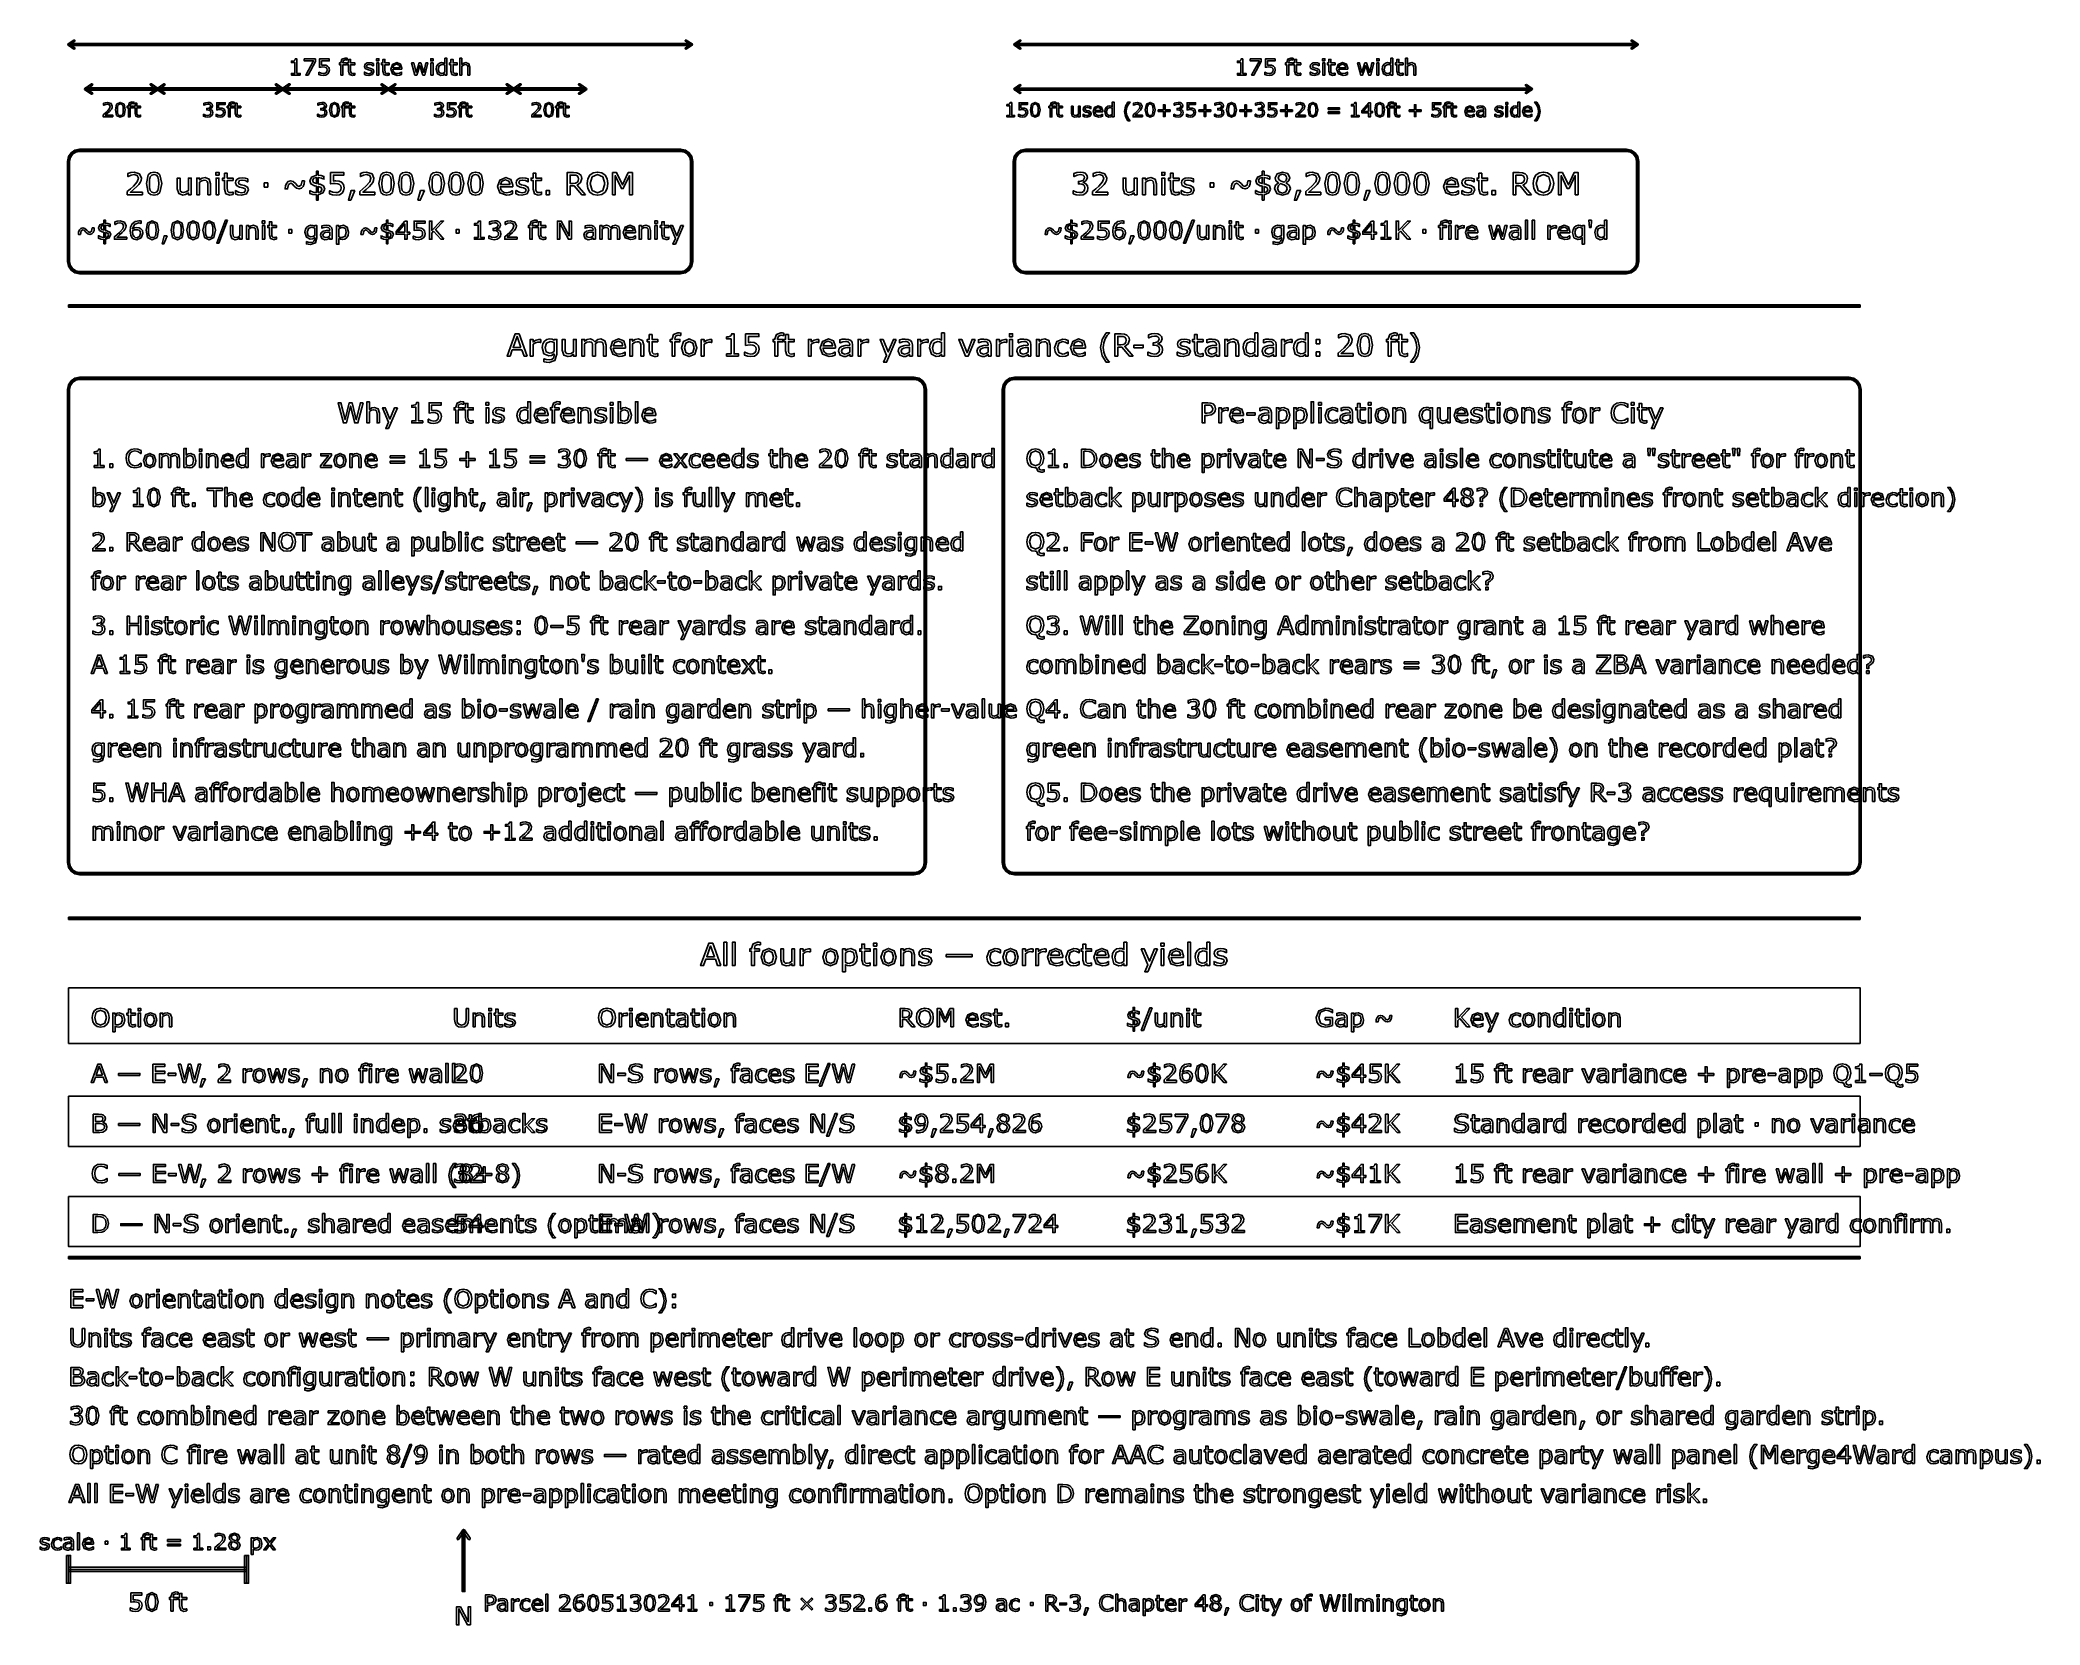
# Model space of a CAD drawing. Extents: x -17 to 192, y 167 to 459.
# Drawn here: x 2 to 192.3, y 166.7 to 317.4 of the extents above; entities that cross this region are included whole.
import ezdxf

# ---------------------------------------------------------------- set-up
doc = ezdxf.new("R2010")
doc.units = 0
doc.header["$MEASUREMENT"] = 0
doc.layers.add('Layer 1', color=7, linetype='Continuous')

msp = doc.modelspace()

# ---------------------------------------------------------------- linework, layer by layer
at = {"layer": 'Layer 1', "color": 7}
for points in [[(5.279774, 317.399411), (4.723737, 317.028892), (4.692681, 316.971014), (4.723737, 316.913136), (5.279774, 316.542617), (5.375892, 316.562249), (5.356771, 316.658367), (4.888067, 316.971014), (5.356772, 317.283656), (5.375894, 317.379774), (5.279776, 317.399406), (5.279774, 317.399411)], [(4.762494, 317.063515), (4.762494, 316.878513), (64.029086, 316.878513), (64.029086, 317.063515), (4.762494, 317.063515)], [(4.762494, 316.971014), (64.029086, 316.971014)], [(63.511805, 317.399411), (63.415687, 317.379779), (63.434817, 317.283661), (63.90352, 316.971019), (63.434817, 316.658377), (63.415687, 316.56226), (63.511805, 316.542628), (64.067842, 316.913147), (64.098898, 316.971025), (64.067842, 317.028902), (63.511805, 317.399411)], [(95.237995, 317.399411), (94.681958, 317.028892), (94.650902, 316.971014), (94.681958, 316.913136), (95.237995, 316.542617), (95.334113, 316.562249), (95.314983, 316.658367), (94.846288, 316.971014), (95.314991, 317.283656), (95.334121, 317.379774), (95.238003, 317.399406), (95.237995, 317.399411)], [(94.720714, 317.063515), (94.720714, 316.878513), (153.987306, 316.878513), (153.987306, 317.063515), (94.720714, 317.063515)], [(94.720714, 316.971014), (153.987306, 316.971014)], [(153.470025, 317.399411), (153.373907, 317.379779), (153.393037, 317.283661), (153.86174, 316.971019), (153.393037, 316.658377), (153.373907, 316.56226), (153.470025, 316.542628), (154.026062, 316.913147), (154.057118, 316.971025), (154.026062, 317.028902), (153.470025, 317.399411)], [(26.800398, 314.060601), (25.967374, 314.060601), (25.967374, 314.217697), (26.287768, 314.217697), (26.287768, 315.249158), (25.967374, 315.249158), (25.967374, 315.389718), (26.106901, 315.400063), (26.219555, 315.432101), (26.293969, 315.497215), (26.326009, 315.604702), (26.486206, 315.604702), (26.486206, 314.217708), (26.800398, 314.217708), (26.800398, 314.060601)], [(28.238033, 315.369046), (27.541437, 314.060601), (27.320261, 314.060601), (28.0613, 315.418655), (27.184869, 315.418655), (27.184869, 315.599524), (28.238033, 315.599524), (28.238033, 315.369046)], [(29.56715, 314.54946), (29.527876, 314.343787), (29.420389, 314.178422), (29.242623, 314.066803), (29.004911, 314.028563), (28.762032, 314.055434), (28.564629, 314.118479), (28.564629, 314.336553), (28.579102, 314.336553), (28.777539, 314.244568), (29.000781, 314.207363), (29.142373, 314.228026), (29.265364, 314.300374), (29.333576, 314.406826), (29.357336, 314.550487), (29.32943, 314.684848), (29.253985, 314.772697), (29.122725, 314.827474), (28.951161, 314.84401), (28.77546, 314.831601), (28.630767, 314.80681), (28.630767, 315.599527), (29.556808, 315.599527), (29.556808, 315.418658), (28.830236, 315.418658), (28.830236, 315.009382), (28.921187, 315.015574), (29.001803, 315.01769), (29.220912, 314.995995), (29.39351, 314.921581), (29.521668, 314.774819), (29.567142, 314.549511), (29.56715, 314.54946)], [(31.273504, 315.480668), (31.263159, 315.480668), (31.179442, 315.499268), (31.088492, 315.509614), (30.906591, 315.453805), (30.85078, 315.254333), (30.85078, 315.215059), (31.201146, 315.215059), (31.201146, 315.051761), (30.856992, 315.051761), (30.856992, 314.060601), (30.662691, 314.060601), (30.662691, 315.051753), (30.531431, 315.051753), (30.531431, 315.215051), (30.662691, 315.215051), (30.662691, 315.253291), (30.765007, 315.568518), (31.060597, 315.679105), (31.177387, 315.672914), (31.273504, 315.658442), (31.273504, 315.480668)], [(31.99594, 314.070936), (31.87605, 314.047176), (31.761329, 314.037863), (31.492611, 314.132949), (31.400628, 314.437838), (31.400628, 315.051753), (31.269369, 315.051753), (31.269369, 315.215051), (31.400628, 315.215051), (31.400628, 315.546814), (31.59493, 315.546814), (31.59493, 315.215051), (31.99594, 315.215051), (31.99594, 315.051753), (31.59493, 315.051753), (31.59493, 314.525688), (31.599058, 314.383062), (31.627995, 314.287978), (31.690008, 314.227), (31.811965, 314.2084), (31.911184, 314.221841), (31.985598, 314.2456), (31.995943, 314.2456), (31.99594, 314.070936)], [(33.799444, 314.393396), (33.668187, 314.13398), (33.311619, 314.032695), (33.075976, 314.062667), (32.897176, 314.129848), (32.897176, 314.347922), (32.907521, 314.347922), (33.11216, 314.237335), (33.328166, 314.197028), (33.528672, 314.238369), (33.601017, 314.368591), (33.561745, 314.471946), (33.410848, 314.531889), (33.302329, 314.553585), (33.181407, 314.580456), (32.965399, 314.69828), (32.902354, 314.890516), (32.931291, 315.024874), (33.02121, 315.137528), (33.167971, 315.214011), (33.368475, 315.242948), (33.577247, 315.217099), (33.75398, 315.156123), (33.75398, 314.948383), (33.743635, 314.948383), (33.562766, 315.040368), (33.353994, 315.078608), (33.17416, 315.037267), (33.100781, 314.916344), (33.145223, 314.808858), (33.285782, 314.749946), (33.40567, 314.725154), (33.517292, 314.702426), (33.726064, 314.595974), (33.799444, 314.393401), (33.799444, 314.393396)], [(34.286237, 315.408321), (34.067128, 315.408321), (34.067128, 315.609859), (34.286237, 315.609859), (34.286237, 315.408321)], [(34.273833, 314.060601), (34.079531, 314.060601), (34.079531, 315.215051), (34.273833, 315.215051), (34.273833, 314.060601)], [(35.257751, 314.070946), (35.137863, 314.047187), (35.02314, 314.037873), (34.754424, 314.132959), (34.662439, 314.437849), (34.662439, 315.051763), (34.531182, 315.051763), (34.531182, 315.215061), (34.662439, 315.215061), (34.662439, 315.546825), (34.856744, 315.546825), (34.856744, 315.215061), (35.257751, 315.215061), (35.257751, 315.051763), (34.856744, 315.051763), (34.856744, 314.525698), (34.860871, 314.383072), (34.889811, 314.287989), (34.951822, 314.22701), (35.073779, 314.20841), (35.172997, 314.221851), (35.247411, 314.245611), (35.257756, 314.245611), (35.257751, 314.070946)], [(36.458709, 314.617683), (35.608117, 314.617683), (35.640156, 314.431647), (35.728008, 314.302456), (35.855129, 314.228042), (36.018427, 314.203251), (36.255105, 314.249759), (36.425636, 314.342779), (36.435982, 314.342779), (36.435982, 314.130906), (36.235475, 314.061659), (36.020502, 314.033754), (35.571951, 314.188784), (35.410722, 314.631132), (35.564718, 315.080717), (35.971927, 315.247116), (36.331596, 315.110689), (36.458717, 314.723117), (36.458709, 314.617683)], [(36.269575, 314.766511), (36.19206, 315.003189), (35.961584, 315.086905), (35.712503, 314.99492), (35.608117, 314.766511), (36.269575, 314.766511)], [(38.949512, 315.215051), (38.648755, 314.060601), (38.468921, 314.060601), (38.1723, 314.950468), (37.877745, 314.060601), (37.698942, 314.060601), (37.395087, 315.215051), (37.597657, 315.215051), (37.80953, 314.321051), (38.097886, 315.215051), (38.258083, 315.215051), (38.55367, 314.321051), (38.754176, 315.215051), (38.949512, 315.215051)], [(39.438369, 315.408321), (39.219262, 315.408321), (39.219262, 315.609859), (39.438369, 315.609859), (39.438369, 315.408321)], [(39.425968, 314.060601), (39.231663, 314.060601), (39.231663, 315.215051), (39.425968, 315.215051), (39.425968, 314.060601)], [(40.746817, 314.060601), (40.552512, 314.060601), (40.552512, 314.181523), (40.377845, 314.068869), (40.180442, 314.028563), (39.85178, 314.187725), (39.730857, 314.629042), (39.772199, 314.890524), (39.885887, 315.08586), (40.049185, 315.205751), (40.243487, 315.247092), (40.404719, 315.22746), (40.552512, 315.168548), (40.552512, 315.668776), (40.746817, 315.668776), (40.746817, 314.060601)], [(40.552512, 314.344821), (40.552512, 315.007313), (40.411952, 315.055888), (40.27656, 315.069329), (40.022312, 314.95564), (39.931361, 314.63318), (40.001642, 314.320022), (40.226951, 314.21357), (40.394381, 314.249741), (40.552512, 314.344827), (40.552512, 314.344821)], [(41.728666, 314.070936), (41.608778, 314.047176), (41.494054, 314.037863), (41.225339, 314.132949), (41.133354, 314.437838), (41.133354, 315.051753), (41.002097, 315.051753), (41.002097, 315.215051), (41.133354, 315.215051), (41.133354, 315.546814), (41.327658, 315.546814), (41.327658, 315.215051), (41.728666, 315.215051), (41.728666, 315.051753), (41.327658, 315.051753), (41.327658, 314.525688), (41.331786, 314.383062), (41.360726, 314.287978), (41.422736, 314.227), (41.544693, 314.2084), (41.643912, 314.221841), (41.718326, 314.2456), (41.728671, 314.2456), (41.728666, 314.070936)], [(42.928592, 314.060601), (42.734287, 314.060601), (42.734287, 314.717926), (42.724974, 314.866754), (42.690867, 314.976307), (42.616453, 315.040386), (42.490363, 315.062082), (42.323964, 315.022807), (42.157568, 314.922554), (42.157568, 314.060601), (41.963263, 314.060601), (41.963263, 315.668771), (42.157568, 315.668771), (42.157568, 315.086895), (42.345668, 315.204716), (42.54514, 315.247092), (42.830394, 315.134435), (42.928579, 314.809908), (42.928592, 314.060601)], [(116.758618, 314.060601), (115.925594, 314.060601), (115.925594, 314.217697), (116.245988, 314.217697), (116.245988, 315.249158), (115.925594, 315.249158), (115.925594, 315.389718), (116.065119, 315.400063), (116.177776, 315.432101), (116.25219, 315.497215), (116.284229, 315.604702), (116.444426, 315.604702), (116.444426, 314.217708), (116.758618, 314.217708), (116.758618, 314.060601)], [(118.196253, 315.369046), (117.499657, 314.060601), (117.278481, 314.060601), (118.01952, 315.418655), (117.143089, 315.418655), (117.143089, 315.599524), (118.196253, 315.599524), (118.196253, 315.369046)], [(119.52537, 314.54946), (119.486096, 314.343787), (119.378609, 314.178422), (119.200843, 314.066803), (118.963131, 314.028563), (118.720252, 314.055434), (118.522849, 314.118479), (118.522849, 314.336553), (118.537322, 314.336553), (118.735759, 314.244568), (118.959001, 314.207363), (119.100595, 314.228026), (119.223584, 314.300374), (119.291799, 314.406826), (119.315559, 314.550487), (119.287653, 314.684848), (119.212207, 314.772697), (119.080948, 314.827474), (118.909381, 314.84401), (118.733682, 314.831601), (118.58899, 314.80681), (118.58899, 315.599527), (119.51503, 315.599527), (119.51503, 315.418658), (118.788459, 315.418658), (118.788459, 315.009382), (118.879409, 315.015574), (118.960025, 315.01769), (119.179134, 314.995995), (119.351732, 314.921581), (119.479888, 314.774819), (119.525365, 314.549511), (119.52537, 314.54946)], [(121.231724, 315.480668), (121.221379, 315.480668), (121.137662, 315.499268), (121.046712, 315.509614), (120.864811, 315.453805), (120.809, 315.254333), (120.809, 315.215059), (121.159366, 315.215059), (121.159366, 315.051761), (120.815212, 315.051761), (120.815212, 314.060601), (120.620908, 314.060601), (120.620908, 315.051753), (120.489651, 315.051753), (120.489651, 315.215051), (120.620908, 315.215051), (120.620908, 315.253291), (120.723227, 315.568518), (121.018817, 315.679105), (121.135607, 315.672914), (121.231724, 315.658442), (121.231724, 315.480668)], [(121.95416, 314.070936), (121.83427, 314.047176), (121.719549, 314.037863), (121.450831, 314.132949), (121.358848, 314.437838), (121.358848, 315.051753), (121.227589, 315.051753), (121.227589, 315.215051), (121.358848, 315.215051), (121.358848, 315.546814), (121.55315, 315.546814), (121.55315, 315.215051), (121.95416, 315.215051), (121.95416, 315.051753), (121.55315, 315.051753), (121.55315, 314.525688), (121.557278, 314.383062), (121.586215, 314.287978), (121.648228, 314.227), (121.770182, 314.2084), (121.869401, 314.221841), (121.943815, 314.2456), (121.95416, 314.2456), (121.95416, 314.070936)], [(123.757664, 314.393396), (123.626407, 314.13398), (123.269839, 314.032695), (123.034196, 314.062667), (122.855396, 314.129848), (122.855396, 314.347922), (122.865741, 314.347922), (123.07038, 314.237335), (123.286386, 314.197028), (123.486892, 314.238369), (123.559237, 314.368591), (123.519965, 314.471946), (123.369068, 314.531889), (123.260549, 314.553585), (123.139627, 314.580456), (122.923619, 314.69828), (122.860574, 314.890516), (122.889511, 315.024874), (122.97943, 315.137528), (123.126189, 315.214011), (123.326695, 315.242948), (123.535467, 315.217099), (123.7122, 315.156123), (123.7122, 314.948383), (123.701855, 314.948383), (123.520986, 315.040368), (123.312214, 315.078608), (123.13238, 315.037267), (123.059001, 314.916344), (123.103443, 314.808858), (123.244002, 314.749946), (123.36389, 314.725154), (123.475512, 314.702426), (123.684284, 314.595974), (123.757664, 314.393401), (123.757664, 314.393396)], [(124.244457, 315.408321), (124.025348, 315.408321), (124.025348, 315.609859), (124.244457, 315.609859), (124.244457, 315.408321)], [(124.232053, 314.060601), (124.037751, 314.060601), (124.037751, 315.215051), (124.232053, 315.215051), (124.232053, 314.060601)], [(125.215971, 314.070946), (125.096083, 314.047187), (124.98136, 314.037873), (124.712644, 314.132959), (124.620659, 314.437849), (124.620659, 315.051763), (124.489402, 315.051763), (124.489402, 315.215061), (124.620659, 315.215061), (124.620659, 315.546825), (124.814964, 315.546825), (124.814964, 315.215061), (125.215971, 315.215061), (125.215971, 315.051763), (124.814964, 315.051763), (124.814964, 314.525698), (124.819091, 314.383072), (124.848031, 314.287989), (124.910042, 314.22701), (125.031999, 314.20841), (125.131217, 314.221851), (125.205631, 314.245611), (125.215976, 314.245611), (125.215971, 314.070946)], [(126.416929, 314.617683), (125.566337, 314.617683), (125.598376, 314.431647), (125.686228, 314.302456), (125.813349, 314.228042), (125.976647, 314.203251), (126.213325, 314.249759), (126.383856, 314.342779), (126.394202, 314.342779), (126.394202, 314.130906), (126.193695, 314.061659), (125.978722, 314.033754), (125.530171, 314.188784), (125.368942, 314.631132), (125.522938, 315.080717), (125.930147, 315.247116), (126.289816, 315.110689), (126.416937, 314.723117), (126.416929, 314.617683)], [(126.227795, 314.766511), (126.15028, 315.003189), (125.919804, 315.086905), (125.670723, 314.99492), (125.566337, 314.766511), (126.227795, 314.766511)], [(128.907732, 315.215051), (128.606975, 314.060601), (128.427141, 314.060601), (128.13052, 314.950468), (127.835965, 314.060601), (127.657162, 314.060601), (127.353307, 315.215051), (127.555877, 315.215051), (127.76775, 314.321051), (128.056106, 315.215051), (128.216303, 315.215051), (128.51189, 314.321051), (128.712396, 315.215051), (128.907732, 315.215051)], [(129.396589, 315.408321), (129.177482, 315.408321), (129.177482, 315.609859), (129.396589, 315.609859), (129.396589, 315.408321)], [(129.384188, 314.060601), (129.189883, 314.060601), (129.189883, 315.215051), (129.384188, 315.215051), (129.384188, 314.060601)], [(130.705037, 314.060601), (130.510732, 314.060601), (130.510732, 314.181523), (130.336065, 314.068869), (130.138662, 314.028563), (129.81, 314.187725), (129.689077, 314.629042), (129.730419, 314.890524), (129.844107, 315.08586), (130.007405, 315.205751), (130.201707, 315.247092), (130.362939, 315.22746), (130.510732, 315.168548), (130.510732, 315.668776), (130.705037, 315.668776), (130.705037, 314.060601)], [(130.510732, 314.344821), (130.510732, 315.007313), (130.370172, 315.055888), (130.23478, 315.069329), (129.980532, 314.95564), (129.889581, 314.63318), (129.959862, 314.320022), (130.185171, 314.21357), (130.352601, 314.249741), (130.510732, 314.344827), (130.510732, 314.344821)], [(131.686886, 314.070936), (131.566998, 314.047176), (131.452274, 314.037863), (131.183559, 314.132949), (131.091574, 314.437838), (131.091574, 315.051753), (130.960317, 315.051753), (130.960317, 315.215051), (131.091574, 315.215051), (131.091574, 315.546814), (131.285878, 315.546814), (131.285878, 315.215051), (131.686886, 315.215051), (131.686886, 315.051753), (131.285878, 315.051753), (131.285878, 314.525688), (131.290006, 314.383062), (131.318946, 314.287978), (131.380956, 314.227), (131.502913, 314.2084), (131.602132, 314.221841), (131.676546, 314.2456), (131.686891, 314.2456), (131.686886, 314.070936)], [(132.886812, 314.060601), (132.692507, 314.060601), (132.692507, 314.717926), (132.68322, 314.866754), (132.649113, 314.976307), (132.574699, 315.040386), (132.448609, 315.062082), (132.28221, 315.022807), (132.115814, 314.922554), (132.115814, 314.060601), (131.92151, 314.060601), (131.92151, 315.668771), (132.115814, 315.668771), (132.115814, 315.086895), (132.303914, 315.204716), (132.503386, 315.247092), (132.788641, 315.134435), (132.886825, 314.809908), (132.886812, 314.060601)], [(6.94117, 313.227061), (6.306067, 312.803832), (6.270575, 312.737686), (6.306067, 312.67154), (6.94117, 312.248311), (7.00081, 312.236616), (7.05124, 312.270536), (7.062937, 312.330174), (7.029021, 312.380605), (6.493136, 312.737686), (7.029019, 313.09477), (7.062937, 313.145202), (7.051239, 313.204842), (7.000809, 313.238762), (6.941168, 313.227067), (6.94117, 313.227061)], [(6.349992, 312.843622), (6.349992, 312.63175), (13.22915, 312.63175), (13.22915, 312.843622), (6.349992, 312.843622)], [(6.349992, 312.737686), (13.22915, 312.737686)], [(12.637972, 313.227061), (12.578332, 313.238756), (12.527902, 313.204836), (12.516204, 313.145196), (12.550121, 313.094765), (13.086005, 312.737681), (12.550121, 312.380597), (12.516205, 312.330166), (12.527902, 312.270528), (12.578332, 312.236608), (12.637972, 312.248303), (13.273075, 312.67154), (13.308567, 312.737686), (13.273075, 312.803832), (12.637972, 313.227061)], [(13.820328, 313.227061), (13.185225, 312.803832), (13.149733, 312.737686), (13.185225, 312.67154), (13.820328, 312.248311), (13.879968, 312.236616), (13.930398, 312.270536), (13.942095, 312.330174), (13.908179, 312.380605), (13.372294, 312.737686), (13.908177, 313.09477), (13.942095, 313.145202), (13.930397, 313.204842), (13.879967, 313.238762), (13.820326, 313.227067), (13.820328, 313.227061)], [(13.22915, 312.843622), (13.22915, 312.63175), (25.135385, 312.63175), (25.135385, 312.843622), (13.22915, 312.843622)], [(13.22915, 312.737686), (25.135385, 312.737686)], [(24.544207, 313.227061), (24.484567, 313.238756), (24.434137, 313.204836), (24.422439, 313.145196), (24.456356, 313.094765), (24.99224, 312.737681), (24.456356, 312.380597), (24.42244, 312.330166), (24.434137, 312.270528), (24.484567, 312.236608), (24.544207, 312.248303), (25.17931, 312.67154), (25.214802, 312.737686), (25.17931, 312.803832), (24.544207, 313.227061)], [(25.726563, 313.227061), (25.09146, 312.803832), (25.055968, 312.737686), (25.09146, 312.67154), (25.726563, 312.248311), (25.786203, 312.236616), (25.836633, 312.270536), (25.84833, 312.330174), (25.814414, 312.380605), (25.278529, 312.737686), (25.814412, 313.09477), (25.84833, 313.145202), (25.836632, 313.204842), (25.786202, 313.238762), (25.726561, 313.227067), (25.726563, 313.227061)], [(25.135385, 312.843622), (25.135385, 312.63175), (35.189539, 312.63175), (35.189539, 312.843622), (25.135385, 312.843622)], [(25.135385, 312.737686), (35.189539, 312.737686)], [(34.59836, 313.227061), (34.53872, 313.238756), (34.488291, 313.204836), (34.476595, 313.145195), (34.510516, 313.094765), (35.0464, 312.737681), (34.510516, 312.380597), (34.476597, 312.330167), (34.488291, 312.270528), (34.53872, 312.236608), (34.59836, 312.248303), (35.233465, 312.671532), (35.268957, 312.737678), (35.233465, 312.803824), (34.59836, 313.227061)], [(35.780715, 313.227061), (35.145613, 312.803832), (35.110121, 312.737686), (35.145613, 312.67154), (35.780715, 312.248311), (35.840356, 312.236615), (35.890787, 312.270536), (35.902481, 312.330175), (35.868562, 312.380605), (35.332684, 312.737686), (35.868567, 313.09477), (35.902488, 313.145201), (35.890792, 313.204842), (35.840362, 313.238762), (35.780721, 313.227067), (35.780715, 313.227061)], [(35.189539, 312.843622), (35.189539, 312.63175), (47.095774, 312.63175), (47.095774, 312.843622), (35.189539, 312.843622)], [(35.189539, 312.737686), (47.095774, 312.737686)], [(46.504595, 313.227061), (46.444955, 313.238756), (46.394526, 313.204836), (46.38283, 313.145195), (46.416751, 313.094765), (46.952635, 312.737681), (46.416751, 312.380597), (46.382832, 312.330167), (46.394526, 312.270528), (46.444955, 312.236608), (46.504595, 312.248303), (47.1397, 312.671532), (47.175192, 312.737678), (47.1397, 312.803824), (46.504595, 313.227061)], [(47.68695, 313.227061), (47.051848, 312.803832), (47.016356, 312.737686), (47.051848, 312.67154), (47.68695, 312.248311), (47.746591, 312.236615), (47.797022, 312.270536), (47.808716, 312.330175), (47.774797, 312.380605), (47.238919, 312.737686), (47.774802, 313.09477), (47.808723, 313.145201), (47.797027, 313.204842), (47.746597, 313.238762), (47.686956, 313.227067), (47.68695, 313.227061)], [(47.095774, 312.843622), (47.095774, 312.63175), (53.974932, 312.63175), (53.974932, 312.843622), (47.095774, 312.843622)], [(47.095774, 312.737686), (53.974932, 312.737686)], [(53.383753, 313.227061), (53.324113, 313.238756), (53.273684, 313.204836), (53.261988, 313.145195), (53.295909, 313.094765), (53.831793, 312.737681), (53.295909, 312.380597), (53.26199, 312.330167), (53.273684, 312.270528), (53.324113, 312.236608), (53.383753, 312.248303), (54.018858, 312.671532), (54.05435, 312.737678), (54.018858, 312.803824), (53.383753, 313.227061)], [(95.237995, 313.166083), (94.681958, 312.795564), (94.650902, 312.737686), (94.681958, 312.679808), (95.237995, 312.309289), (95.334113, 312.328921), (95.314983, 312.425039), (94.846288, 312.737686), (95.314991, 313.050328), (95.334121, 313.146446), (95.238003, 313.166078), (95.237995, 313.166083)], [(94.720714, 312.830187), (94.720714, 312.645185), (143.933152, 312.645185), (143.933152, 312.830187), (94.720714, 312.830187)], [(94.720714, 312.737686), (143.933152, 312.737686)], [(143.415871, 313.166083), (143.319753, 313.146451), (143.338883, 313.050333), (143.807586, 312.737691), (143.338883, 312.425049), (143.319753, 312.328932), (143.415871, 312.3093), (143.971908, 312.679819), (144.002964, 312.737697), (143.971908, 312.795574), (143.415871, 313.166083)], [(8.978833, 310.091856), (8.067262, 310.091856), (8.067262, 310.280864), (8.257173, 310.443643), (8.435327, 310.60552), (8.673168, 310.872299), (8.737375, 311.086627), (8.667742, 311.250311), (8.475118, 311.309996), (8.296964, 311.281059), (8.109766, 311.192434), (8.100723, 311.192434), (8.100723, 311.382344), (8.271642, 311.440221), (8.47964, 311.466441), (8.804296, 311.366061), (8.92186, 311.095665), (8.901964, 310.951875), (8.84499, 310.826172), (8.761791, 310.715843), (8.64694, 310.595566), (8.447082, 310.411081), (8.254459, 310.246492), (8.978832, 310.246492), (8.978833, 310.091856)], [(10.154471, 310.765588), (10.040524, 310.232932), (9.688737, 310.063821), (9.334238, 310.235646), (9.223004, 310.763778), (9.336046, 311.293719), (9.688737, 311.465542), (10.042333, 311.291007), (10.154471, 310.765588), (10.154471, 310.765588)], [(9.91663, 310.355018), (9.959134, 310.526841), (9.970889, 310.765588), (9.959134, 311.004331), (9.915726, 311.176154), (9.82891, 311.281059), (9.688737, 311.316328), (9.547661, 311.281059), (9.45994, 311.174347), (9.417437, 310.99981), (9.406583, 310.763778), (9.416532, 310.527746), (9.459035, 310.35773), (9.543139, 310.250114), (9.688737, 310.213038), (9.829814, 310.248307), (9.91663, 310.355018), (9.91663, 310.355018)], [(10.987365, 311.334414), (10.978321, 311.334414), (10.90507, 311.350686), (10.825488, 311.359735), (10.666325, 311.310901), (10.617491, 311.136364), (10.617491, 311.101999), (10.924061, 311.101999), (10.924061, 310.959114), (10.622917, 310.959114), (10.622917, 310.091856), (10.452902, 310.091856), (10.452902, 310.959114), (10.338051, 310.959114), (10.338051, 311.101999), (10.452902, 311.101999), (10.452902, 311.135461), (10.542431, 311.411284), (10.801071, 311.508047), (10.903261, 311.502623), (10.987365, 311.48995), (10.987365, 311.334414)], [(11.619496, 310.100899), (11.514593, 310.080103), (11.414211, 310.071954), (11.179084, 310.155155), (11.098598, 310.421934), (11.098598, 310.959109), (10.983747, 310.959109), (10.983747, 311.101994), (11.098598, 311.101994), (11.098598, 311.392287), (11.268613, 311.392287), (11.268613, 311.101994), (11.619496, 311.101994), (11.619496, 310.959109), (11.268613, 310.959109), (11.268613, 310.498803), (11.27223, 310.374005), (11.297551, 310.290804), (11.351811, 310.237448), (11.458522, 310.221176), (11.545339, 310.232924), (11.610451, 310.25372), (11.619494, 310.25372), (11.619496, 310.100899)], [(18.385353, 310.740264), (18.456796, 310.642596), (18.48483, 310.490667), (18.45137, 310.321556), (18.357319, 310.187714), (18.197251, 310.093666), (17.996489, 310.063821), (17.775831, 310.090951), (17.597676, 310.148829), (17.597676, 310.337836), (17.611241, 310.337836), (17.792109, 310.253733), (17.992871, 310.220271), (18.114052, 310.239268), (18.218051, 310.295336), (18.279546, 310.383059), (18.300345, 310.504238), (18.276831, 310.623612), (18.213528, 310.698672), (18.114955, 310.736653), (17.990157, 310.747501), (17.908767, 310.747501), (17.908767, 310.89762), (17.97207, 310.89762), (18.190919, 310.954592), (18.273214, 311.122798), (18.252415, 311.207806), (18.194538, 311.268398), (18.111339, 311.300953), (18.010957, 311.310001), (17.828281, 311.279254), (17.645605, 311.192439), (17.636562, 311.192439), (17.636562, 311.381444), (17.807482, 311.439322), (18.015479, 311.466452), (18.189112, 311.448355), (18.324762, 311.390477), (18.423335, 311.285575), (18.456795, 311.141785), (18.377213, 310.945544), (18.19092, 310.840642), (18.19092, 310.827995), (18.290397, 310.797248), (18.385352, 310.740272), (18.385353, 310.740264)], [(19.670415, 310.519607), (19.636051, 310.339643), (19.542, 310.194951), (19.386454, 310.097283), (19.178456, 310.063821), (18.965937, 310.087342), (18.793209, 310.142508), (18.793209, 310.333322), (18.805869, 310.333322), (18.979502, 310.252836), (19.174839, 310.220279), (19.298733, 310.238377), (19.406349, 310.301681), (19.466035, 310.394827), (19.486834, 310.520531), (19.462415, 310.638093), (19.396399, 310.714962), (19.281548, 310.762891), (19.131428, 310.777364), (18.977691, 310.766516), (18.851084, 310.74482), (18.851084, 311.438449), (19.661369, 311.438449), (19.661369, 311.280188), (19.025621, 311.280188), (19.025621, 310.922072), (19.105202, 310.927496), (19.175741, 310.929349), (19.36746, 310.910351), (19.518484, 310.84524), (19.630622, 310.716825), (19.670413, 310.519679), (19.670415, 310.519607)], [(20.512353, 311.334414), (20.503309, 311.334414), (20.430058, 311.350686), (20.350476, 311.359735), (20.191313, 311.310901), (20.142479, 311.136364), (20.142479, 311.101999), (20.449049, 311.101999), (20.449049, 310.959114), (20.147905, 310.959114), (20.147905, 310.091856), (19.97789, 310.091856), (19.97789, 310.959114), (19.863039, 310.959114), (19.863039, 311.101999), (19.97789, 311.101999), (19.97789, 311.135461), (20.067419, 311.411284), (20.326059, 311.508047), (20.428249, 311.502623), (20.512353, 311.48995), (20.512353, 311.334414)], [(21.144484, 310.100899), (21.039581, 310.080103), (20.939199, 310.071954), (20.704072, 310.155155), (20.623586, 310.421934), (20.623586, 310.959109), (20.508735, 310.959109), (20.508735, 311.101994), (20.623586, 311.101994), (20.623586, 311.392287), (20.793601, 311.392287), (20.793601, 311.101994), (21.144484, 311.101994), (21.144484, 310.959109), (20.793601, 310.959109), (20.793601, 310.498803), (20.797218, 310.374005), (20.822539, 310.290804), (20.876799, 310.237448), (20.98351, 310.221176), (21.070327, 310.232924), (21.135439, 310.25372), (21.144482, 310.25372), (21.144484, 310.100899)], [(29.233257, 310.740264), (29.3047, 310.642596), (29.332732, 310.490667), (29.299273, 310.321556), (29.205222, 310.187714), (29.045154, 310.093666), (28.844392, 310.063821), (28.623735, 310.090951), (28.44558, 310.148829), (28.44558, 310.337836), (28.459153, 310.337836), (28.64002, 310.253733), (28.840783, 310.220271), (28.961964, 310.239268), (29.065961, 310.295336), (29.127456, 310.383059), (29.148252, 310.504238), (29.12473, 310.623612), (29.061426, 310.698672), (28.962853, 310.736653), (28.838055, 310.747501), (28.756666, 310.747501), (28.756666, 310.89762), (28.819971, 310.89762), (29.038818, 310.954592), (29.121114, 311.122798), (29.100317, 311.207806), (29.04244, 311.268398), (28.959239, 311.300953), (28.858859, 311.310001), (28.676183, 311.279254), (28.493507, 311.192439), (28.484458, 311.192439), (28.484458, 311.381444), (28.655379, 311.439322), (28.863375, 311.466452), (29.037008, 311.448355), (29.172657, 311.390477), (29.27123, 311.285575), (29.304692, 311.141785), (29.225111, 310.945544), (29.038815, 310.840642), (29.038815, 310.827995), (29.138293, 310.797248), (29.233249, 310.740272), (29.233257, 310.740264)], [(30.527362, 310.765585), (30.413416, 310.232929), (30.061629, 310.063818), (29.707128, 310.235644), (29.595895, 310.763775), (29.708938, 311.293716), (30.061629, 311.465539), (30.415223, 311.291004), (30.527362, 310.765585), (30.527362, 310.765585)], [(30.28952, 310.355016), (30.332025, 310.526838), (30.343773, 310.765585), (30.332025, 311.004329), (30.288618, 311.176152), (30.2018, 311.281056), (30.061629, 311.316325), (29.920551, 311.281056), (29.832831, 311.174344), (29.790329, 310.999807), (29.779481, 310.763775), (29.789429, 310.527743), (29.831932, 310.357728), (29.916035, 310.250111), (30.061635, 310.213035), (30.20271, 310.248304), (30.289525, 310.355016), (30.28952, 310.355016)], [(31.360256, 311.334412), (31.351207, 311.334412), (31.277955, 311.350684), (31.198373, 311.359732), (31.039211, 311.310898), (30.990377, 311.136361), (30.990377, 311.101997), (31.296946, 311.101997), (31.296946, 310.959111), (30.995803, 310.959111), (30.995803, 310.091856), (30.825787, 310.091856), (30.825787, 310.959114), (30.710943, 310.959114), (30.710943, 311.101999), (30.825793, 311.101999), (30.825793, 311.135461), (30.915322, 311.411284), (31.173963, 311.508047), (31.276153, 311.502623), (31.360256, 311.48995), (31.360256, 311.334412)], [(31.992387, 310.100897), (31.887485, 310.080101), (31.787102, 310.071951), (31.551975, 310.155152), (31.471489, 310.421931), (31.471489, 310.959106), (31.356639, 310.959106), (31.356639, 311.101992), (31.471489, 311.101992), (31.471489, 311.392284), (31.641505, 311.392284), (31.641505, 311.101992), (31.992387, 311.101992), (31.992387, 310.959106), (31.641505, 310.959106), (31.641505, 310.498801), (31.64513, 310.374002), (31.67045, 310.290801), (31.724711, 310.237445), (31.831422, 310.221174), (31.91824, 310.232921), (31.983351, 310.253717), (31.9924, 310.253717), (31.992387, 310.100897)], [(40.345743, 310.740264), (40.417186, 310.642596), (40.445218, 310.490667), (40.411759, 310.321556), (40.317708, 310.187714), (40.15764, 310.093666), (39.956878, 310.063821), (39.736221, 310.090951), (39.558066, 310.148829), (39.558066, 310.337836), (39.571639, 310.337836), (39.752506, 310.253733), (39.953269, 310.220271), (40.07445, 310.239268), (40.178447, 310.295336), (40.239942, 310.383059), (40.260738, 310.504238), (40.237216, 310.623612), (40.173912, 310.698672), (40.075339, 310.736653), (39.950541, 310.747501), (39.869152, 310.747501), (39.869152, 310.89762), (39.932457, 310.89762), (40.151304, 310.954592), (40.2336, 311.122798), (40.212803, 311.207806), (40.154926, 311.268398), (40.071725, 311.300953), (39.971345, 311.310001), (39.788669, 311.279254), (39.605993, 311.192439), (39.596944, 311.192439), (39.596944, 311.381444), (39.767865, 311.439322), (39.975861, 311.466452), (40.149494, 311.448355), (40.285143, 311.390477), (40.383716, 311.285575), (40.417178, 311.141785), (40.337597, 310.945544), (40.151301, 310.840642), (40.151301, 310.827995), (40.250779, 310.797248), (40.345735, 310.740272), (40.345743, 310.740264)], [(41.630804, 310.519607), (41.59644, 310.339643), (41.502389, 310.194951), (41.346843, 310.097283), (41.138847, 310.063821), (40.926326, 310.087342), (40.753598, 310.142508), (40.753598, 310.333322), (40.766271, 310.333322), (40.939904, 310.252836), (41.13524, 310.220279), (41.259137, 310.238377), (41.36675, 310.301681), (41.426438, 310.394827), (41.447234, 310.520531), (41.422813, 310.638093), (41.356797, 310.714962), (41.241944, 310.762891), (41.091825, 310.777364), (40.938089, 310.766516), (40.811481, 310.74482), (40.811481, 311.438449), (41.621766, 311.438449), (41.621766, 311.280188), (40.986018, 311.280188), (40.986018, 310.922072), (41.065599, 310.927496), (41.136137, 310.929349), (41.327857, 310.910351), (41.478881, 310.84524), (41.591019, 310.716825), (41.630809, 310.519679), (41.630804, 310.519607)], [(42.472742, 311.334414), (42.463693, 311.334414), (42.390441, 311.350686), (42.310859, 311.359735), (42.151697, 311.310901), (42.102863, 311.136364), (42.102863, 311.101999), (42.409432, 311.101999), (42.409432, 310.959114), (42.108289, 310.959114), (42.108289, 310.091856), (41.938273, 310.091856), (41.938273, 310.959114), (41.823429, 310.959114), (41.823429, 311.101999), (41.938279, 311.101999), (41.938279, 311.135461), (42.027808, 311.411284), (42.286449, 311.508047), (42.388639, 311.502623), (42.472742, 311.48995), (42.472742, 311.334414)], [(43.104873, 310.100899), (42.999971, 310.080103), (42.899588, 310.071954), (42.664461, 310.155155), (42.583975, 310.421934), (42.583975, 310.959109), (42.469125, 310.959109), (42.469125, 311.101994), (42.583975, 311.101994), (42.583975, 311.392287), (42.753991, 311.392287), (42.753991, 311.101994), (43.104873, 311.101994), (43.104873, 310.959109), (42.753991, 310.959109), (42.753991, 310.498803), (42.757616, 310.374005), (42.782936, 310.290804), (42.837197, 310.237448), (42.943908, 310.221176), (43.030726, 310.232924), (43.095837, 310.25372), (43.104886, 310.25372), (43.104873, 310.100899)], [(49.724615, 310.091856), (48.813045, 310.091856), (48.813045, 310.280864), (49.002954, 310.443643), (49.181109, 310.60552), (49.41895, 310.872299), (49.483157, 311.086627), (49.413524, 311.250311), (49.220899, 311.309996), (49.042745, 311.281059), (48.855547, 311.192434), (48.846499, 311.192434), (48.846499, 311.382344), (49.017419, 311.440221), (49.225416, 311.466441), (49.550072, 311.366061), (49.667637, 311.095665), (49.647741, 310.951875), (49.590768, 310.826172), (49.50757, 310.715843), (49.39272, 310.595566), (49.192862, 310.411081), (49.000237, 310.246492), (49.72461, 310.246492), (49.724615, 310.091856)], [(50.900253, 310.765588), (50.786307, 310.232932), (50.43452, 310.063821), (50.080019, 310.235646), (49.968786, 310.763778), (50.081829, 311.293719), (50.43452, 311.465542), (50.788114, 311.291007), (50.900253, 310.765588), (50.900253, 310.765588)], [(50.662411, 310.355018), (50.704916, 310.526841), (50.716664, 310.765588), (50.704916, 311.004331), (50.661509, 311.176154), (50.574691, 311.281059), (50.43452, 311.316328), (50.293442, 311.281059), (50.205722, 311.174347), (50.16322, 310.99981), (50.152372, 310.763778), (50.16232, 310.527746), (50.204823, 310.35773), (50.288926, 310.250114), (50.434526, 310.213038), (50.575601, 310.248307), (50.662416, 310.355018), (50.662411, 310.355018)], [(51.733147, 311.334414), (51.724098, 311.334414), (51.650846, 311.350686), (51.571264, 311.359735), (51.412102, 311.310901), (51.363268, 311.136364), (51.363268, 311.101999), (51.669837, 311.101999), (51.669837, 310.959114), (51.368694, 310.959114), (51.368694, 310.091856), (51.198678, 310.091856), (51.198678, 310.959114), (51.083834, 310.959114), (51.083834, 311.101999), (51.198684, 311.101999), (51.198684, 311.135461), (51.288213, 311.411284), (51.546854, 311.508047), (51.649044, 311.502623), (51.733147, 311.48995), (51.733147, 311.334414)], [(52.365278, 310.100899), (52.260376, 310.080103), (52.159993, 310.071954), (51.924866, 310.155155), (51.84438, 310.421934), (51.84438, 310.959109), (51.72953, 310.959109), (51.72953, 311.101994), (51.84438, 311.101994), (51.84438, 311.392287), (52.014396, 311.392287), (52.014396, 311.101994), (52.365278, 311.101994), (52.365278, 310.959109), (52.014396, 310.959109), (52.014396, 310.498803), (52.018021, 310.374005), (52.043341, 310.290804), (52.097602, 310.237448), (52.204313, 310.221176), (52.291131, 310.232924), (52.356242, 310.25372), (52.365291, 310.25372), (52.365278, 310.100899)], [(94.739383, 310.091856), (94.010486, 310.091856), (94.010486, 310.229315), (94.29083, 310.229315), (94.29083, 311.131842), (94.010486, 311.131842), (94.010486, 311.254833), (94.132572, 311.263882), (94.231145, 311.291915), (94.296257, 311.34889), (94.324292, 311.442941), (94.464463, 311.442941), (94.464463, 310.22932), (94.739383, 310.22932), (94.739383, 310.091856)], [(95.982844, 310.519607), (95.94848, 310.339643), (95.854428, 310.194951), (95.698883, 310.097283), (95.490886, 310.063821), (95.278368, 310.087342), (95.105637, 310.142508), (95.105637, 310.333322), (95.118311, 310.333322), (95.291943, 310.252836), (95.48728, 310.220279), (95.611173, 310.238377), (95.71879, 310.301681), (95.778475, 310.394827), (95.799271, 310.520531), (95.77485, 310.638093), (95.708834, 310.714962), (95.593983, 310.762891), (95.443862, 310.777364), (95.290126, 310.766516), (95.163517, 310.74482), (95.163517, 311.438449), (95.973803, 311.438449), (95.973803, 311.280188), (95.338055, 311.280188), (95.338055, 310.922072), (95.417636, 310.927496), (95.488174, 310.929349), (95.679894, 310.910351), (95.830917, 310.84524), (95.943056, 310.716825), (95.982846, 310.519679), (95.982844, 310.519607)], [(97.169334, 310.765588), (97.055386, 310.232932), (96.7036, 310.063821), (96.349101, 310.235646), (96.237867, 310.763778), (96.35091, 311.293719), (96.7036, 311.465542), (97.057196, 311.291007), (97.169334, 310.765588), (97.169334, 310.765588)], [(96.931493, 310.355018), (96.973998, 310.526841), (96.985746, 310.765588), (96.973998, 311.004331), (96.930588, 311.176154), (96.843773, 311.281059), (96.7036, 311.316328), (96.562524, 311.281059), (96.474804, 311.174347), (96.432299, 310.99981), (96.421451, 310.763778), (96.431399, 310.527746), (96.473902, 310.35773), (96.558005, 310.250114), (96.703602, 310.213038), (96.84468, 310.248307), (96.931495, 310.355018), (96.931493, 310.355018)], [(98.653351, 311.334414), (98.644303, 311.334414), (98.57105, 311.350686), (98.491469, 311.359735), (98.332306, 311.310901), (98.283472, 311.136364), (98.283472, 311.101999), (98.590042, 311.101999), (98.590042, 310.959114), (98.288896, 310.959114), (98.288896, 310.091856), (98.118883, 310.091856), (98.118883, 310.959114), (98.00403, 310.959114), (98.00403, 311.101999), (98.118883, 311.101999), (98.118883, 311.135461), (98.20841, 311.411284), (98.467051, 311.508047), (98.56924, 311.502623), (98.653346, 311.48995), (98.653351, 311.334414)], [(99.285482, 310.100899), (99.180578, 310.080103), (99.080198, 310.071954), (98.845068, 310.155155), (98.764585, 310.421934), (98.764585, 310.959109), (98.649732, 310.959109), (98.649732, 311.101994), (98.764585, 311.101994), (98.764585, 311.392287), (98.934598, 311.392287), (98.934598, 311.101994), (99.285482, 311.101994), (99.285482, 310.959109), (98.934598, 310.959109), (98.934598, 310.498803), (98.938223, 310.374005), (98.963543, 310.290804), (99.017804, 310.237448), (99.124515, 310.221176), (99.21133, 310.232924), (99.276444, 310.25372), (99.285493, 310.25372), (99.285482, 310.100899)], [(100.979303, 310.091856), (100.809287, 310.091856), (100.809287, 310.203994), (100.644698, 310.099995), (100.471066, 310.063821), (100.223278, 310.160587), (100.134654, 310.446355), (100.134654, 311.101999), (100.304669, 311.101999), (100.304669, 310.526841), (100.311893, 310.394809), (100.34264, 310.301662), (100.405944, 310.243785), (100.518984, 310.225687), (100.662775, 310.260051), (100.809277, 310.347774), (100.809277, 311.101989), (100.979293, 311.101989), (100.979303, 310.091856)], [(102.035569, 310.383053), (101.920719, 310.156065), (101.608722, 310.067438), (101.402533, 310.093658), (101.246082, 310.152438), (101.246082, 310.343255), (101.255131, 310.343255), (101.43419, 310.246489), (101.623195, 310.21122), (101.798637, 310.247394), (101.861941, 310.361339), (101.827577, 310.451774), (101.695543, 310.504224), (101.600589, 310.523222), (101.49478, 310.546743), (101.305775, 310.649838), (101.250609, 310.818044), (101.27593, 310.935606), (101.354609, 311.034179), (101.483024, 311.1011), (101.658467, 311.126421), (101.841143, 311.103799), (101.995783, 311.050443), (101.995783, 310.868672), (101.986735, 310.868672), (101.828474, 310.949155), (101.645798, 310.982617), (101.488446, 310.946443), (101.424237, 310.840636), (101.463122, 310.746585), (101.586114, 310.695039), (101.691016, 310.673343), (101.788684, 310.653447), (101.97136, 310.5603), (102.035569, 310.383051), (102.035569, 310.383053)], [(103.124389, 310.579295), (102.380119, 310.579295), (102.408155, 310.416513), (102.485024, 310.303469), (102.596257, 310.238358), (102.739143, 310.216662), (102.946234, 310.257358), (103.095451, 310.338749), (103.1045, 310.338749), (103.1045, 310.153358), (102.929058, 310.092769), (102.740955, 310.068348), (102.348475, 310.204), (102.207397, 310.591055), (102.342144, 310.984443), (102.698452, 311.13004), (103.013161, 311.010668), (103.124394, 310.671541), (103.124389, 310.579295)], [(102.958895, 310.709517), (102.891071, 310.916611), (102.689404, 310.989861), (102.471459, 310.909375), (102.380119, 310.709517), (102.958895, 310.709517)], [(104.201453, 310.091856), (104.03144, 310.091856), (104.03144, 310.197663), (103.878606, 310.09909), (103.705879, 310.063821), (103.418298, 310.203089), (103.312491, 310.58924), (103.348665, 310.818038), (103.448143, 310.988959), (103.591026, 311.093861), (103.761042, 311.130035), (103.90212, 311.112863), (104.03144, 311.061315), (104.03144, 311.499014), (104.201453, 311.499014), (104.201453, 310.091856)], [(104.03144, 310.340548), (104.03144, 310.920228), (103.908449, 310.962731), (103.789982, 310.974478), (103.567515, 310.875001), (103.487934, 310.592847), (103.549428, 310.318834), (103.746574, 310.225687), (103.893076, 310.257339), (104.03144, 310.340538), (104.03144, 310.340548)], [(105.727973, 309.71927), (105.520881, 309.71927), (105.272189, 310.119891), (105.183564, 310.609137), (105.272189, 311.098383), (105.520881, 311.499004), (105.727973, 311.499004), (105.727973, 311.489955), (105.587802, 311.337121), (105.464813, 311.136358), (105.376188, 310.891283), (105.342727, 310.609132), (105.375284, 310.326073), (105.464813, 310.081902), (105.588707, 309.881139), (105.727973, 309.728308), (105.727973, 309.71927)], [(106.91808, 310.091856), (106.00651, 310.091856), (106.00651, 310.280864), (106.19642, 310.443643), (106.374574, 310.60552), (106.612415, 310.872299), (106.676622, 311.086627), (106.606989, 311.250311), (106.414364, 311.309996), (106.23621, 311.281059), (106.049012, 311.192434), (106.039964, 311.192434), (106.039964, 311.382344), (106.210884, 311.440221), (106.418881, 311.466441), (106.743537, 311.366061), (106.861102, 311.095665), (106.841206, 310.951875), (106.784233, 310.826172), (106.701035, 310.715843), (106.586185, 310.595566), (106.386327, 310.411081), (106.193702, 310.246492), (106.918075, 310.246492), (106.91808, 310.091856)], [(108.093718, 310.765588), (107.979772, 310.232932), (107.627986, 310.063821), (107.273484, 310.235646), (107.162251, 310.763778), (107.275294, 311.293719), (107.627986, 311.465542), (107.98158, 311.291007), (108.093718, 310.765588), (108.093718, 310.765588)], [(107.855879, 310.355018), (107.898381, 310.526841), (107.910129, 310.765588), (107.898381, 311.004331), (107.854974, 311.176154), (107.768156, 311.281059), (107.627986, 311.316328), (107.486907, 311.281059), (107.399187, 311.174347), (107.356685, 310.99981), (107.345837, 310.763778), (107.355785, 310.527746), (107.398288, 310.35773), (107.482391, 310.250114), (107.627991, 310.213038), (107.769066, 310.248307), (107.855884, 310.355018), (107.855879, 310.355018)], [(109.541561, 310.609137), (109.048698, 310.609137), (109.048698, 310.116274), (108.898577, 310.116274), (108.898577, 310.609137), (108.405714, 310.609137), (108.405714, 310.753829), (108.898577, 310.753829), (108.898577, 311.246695), (109.048698, 311.246695), (109.048698, 310.753829), (109.541561, 310.753829), (109.541561, 310.609137)], [(110.670171, 310.740264), (110.741614, 310.642596), (110.769649, 310.490667), (110.73619, 310.321556), (110.642139, 310.187714), (110.482071, 310.093666), (110.281309, 310.063821), (110.060649, 310.090951), (109.882495, 310.148829), (109.882495, 310.337836), (109.896068, 310.337836), (110.076937, 310.253733), (110.2777, 310.220271), (110.398879, 310.239268), (110.502878, 310.295336), (110.564373, 310.383059), (110.585169, 310.504238), (110.561647, 310.623612), (110.498343, 310.698672), (110.39977, 310.736653), (110.274972, 310.747501), (110.193581, 310.747501), (110.193581, 310.89762), (110.256885, 310.89762), (110.475735, 310.954592), (110.558031, 311.122798), (110.537234, 311.207806), (110.479357, 311.268398), (110.396159, 311.300953), (110.295779, 311.310001), (110.113103, 311.279254), (109.930427, 311.192439), (109.921378, 311.192439), (109.921378, 311.381444), (110.092296, 311.439322), (110.300292, 311.466452), (110.473925, 311.448355), (110.609577, 311.390477), (110.70815, 311.285575), (110.741609, 311.141785), (110.662028, 310.945544), (110.475735, 310.840642), (110.475735, 310.827995), (110.575213, 310.797248), (110.670166, 310.740272), (110.670171, 310.740264)], [(111.955235, 310.519607), (111.920869, 310.339643), (111.82682, 310.194951), (111.671274, 310.097283), (111.463275, 310.063821), (111.250757, 310.087342), (111.078029, 310.142508), (111.078029, 310.333322), (111.090702, 310.333322), (111.264335, 310.252836), (111.459671, 310.220279), (111.583565, 310.238377), (111.691181, 310.301681), (111.750869, 310.394827), (111.771665, 310.520531), (111.747244, 310.638093), (111.681228, 310.714962), (111.566378, 310.762891), (111.416258, 310.777364), (111.26252, 310.766516), (111.135914, 310.74482), (111.135914, 311.438449), (111.9462, 311.438449), (111.9462, 311.280188), (111.310452, 311.280188), (111.310452, 310.922072), (111.390033, 310.927496), (111.460571, 310.929349), (111.65229, 310.910351), (111.803314, 310.84524), (111.915453, 310.716825), (111.955243, 310.519679), (111.955235, 310.519607)], [(113.412122, 310.609137), (112.919257, 310.609137), (112.919257, 310.116274), (112.769138, 310.116274), (112.769138, 310.609137), (112.276275, 310.609137), (112.276275, 310.753829), (112.769138, 310.753829), (112.769138, 311.246695), (112.919257, 311.246695), (112.919257, 310.753829), (113.412122, 310.753829), (113.412122, 310.609137)], [(114.540732, 310.740264), (114.612175, 310.642596), (114.64021, 310.490667), (114.606748, 310.321556), (114.512697, 310.187714), (114.35263, 310.093666), (114.151867, 310.063821), (113.93121, 310.090951), (113.753056, 310.148829), (113.753056, 310.337836), (113.766629, 310.337836), (113.947495, 310.253733), (114.148258, 310.220271), (114.26944, 310.239268), (114.373439, 310.295336), (114.434934, 310.383059), (114.45573, 310.504238), (114.432208, 310.623612), (114.368907, 310.698672), (114.270334, 310.736653), (114.145535, 310.747501), (114.064144, 310.747501), (114.064144, 310.89762), (114.127448, 310.89762), (114.346298, 310.954592), (114.428592, 311.122798), (114.407795, 311.207806), (114.349918, 311.268398), (114.26672, 311.300953), (114.166337, 311.310001), (113.983661, 311.279254), (113.800985, 311.192439), (113.791936, 311.192439), (113.791936, 311.381444), (113.962857, 311.439322), (114.170853, 311.466452), (114.344486, 311.448355), (114.480138, 311.390477), (114.578711, 311.285575), (114.61217, 311.141785), (114.532588, 310.945544), (114.346296, 310.840642), (114.346296, 310.827995), (114.445771, 310.797248), (114.540727, 310.740272), (114.540732, 310.740264)], [(115.834837, 310.765585), (115.720892, 310.232929), (115.369105, 310.063818), (115.014606, 310.235644), (114.903372, 310.763775), (115.016413, 311.293716), (115.369105, 311.465539), (115.722701, 311.291004), (115.834837, 310.765585), (115.834837, 310.765585)], [(115.596998, 310.355016), (115.639501, 310.526838), (115.651248, 310.765585), (115.639501, 311.004329), (115.596093, 311.176152), (115.509275, 311.281056), (115.369105, 311.316325), (115.228029, 311.281056), (115.140307, 311.174344), (115.097804, 310.999807), (115.086956, 310.763775), (115.096904, 310.527743), (115.13941, 310.357728), (115.223513, 310.250111), (115.36911, 310.213035), (115.510186, 310.248304), (115.597003, 310.355016), (115.596998, 310.355016)], [(117.28268, 310.609134), (116.789818, 310.609134), (116.789818, 310.116272), (116.639698, 310.116272), (116.639698, 310.609134), (116.146833, 310.609134), (116.146833, 310.753827), (116.639698, 310.753827), (116.639698, 311.246692), (116.789818, 311.246692), (116.789818, 310.753827), (117.28268, 310.753827), (117.28268, 310.609134)], [(118.411293, 310.740262), (118.482736, 310.642593), (118.510769, 310.490665), (118.477309, 310.321554), (118.383258, 310.187712), (118.223191, 310.093663), (118.022428, 310.063818), (117.801771, 310.090948), (117.623616, 310.148826), (117.623616, 310.337834), (117.63719, 310.337834), (117.818056, 310.253731), (118.018819, 310.220269), (118.14, 310.239266), (118.243997, 310.295334), (118.305492, 310.383056), (118.326288, 310.504235), (118.302767, 310.62361), (118.239462, 310.698669), (118.140889, 310.73665), (118.016091, 310.747498), (117.934703, 310.747498), (117.934703, 310.897617), (117.998004, 310.897617), (118.216854, 310.95459), (118.29915, 311.122796), (118.278354, 311.207804), (118.220476, 311.268396), (118.137275, 311.30095), (118.036895, 311.309999), (117.854219, 311.279252), (117.671543, 311.192437), (117.662494, 311.192437), (117.662494, 311.381441), (117.833412, 311.439319), (118.041412, 311.466449), (118.215044, 311.448352), (118.350693, 311.390474), (118.449266, 311.285572), (118.482728, 311.141782), (118.403144, 310.945541), (118.216851, 310.840639), (118.216851, 310.827992), (118.316329, 310.797245), (118.411285, 310.74027), (118.411293, 310.740262)], [(119.696354, 310.519605), (119.66199, 310.339641), (119.567939, 310.194948), (119.412393, 310.09728), (119.204397, 310.063818), (118.991876, 310.08734), (118.819148, 310.142505), (118.819148, 310.33332), (118.831821, 310.33332), (119.005454, 310.252834), (119.20079, 310.220277), (119.324687, 310.238374), (119.432301, 310.301678), (119.491988, 310.394825), (119.512784, 310.520528), (119.488363, 310.63809), (119.422347, 310.71496), (119.307494, 310.762889), (119.157375, 310.777361), (119.003639, 310.766514), (118.877031, 310.744818), (118.877031, 311.438446), (119.687316, 311.438446), (119.687316, 311.280186), (119.051568, 311.280186), (119.051568, 310.92207), (119.13115, 310.927494), (119.201687, 310.929346), (119.393407, 310.910349), (119.544431, 310.845238), (119.656569, 310.716822), (119.69636, 310.519676), (119.696354, 310.519605)], [(121.153241, 310.609134), (120.660376, 310.609134), (120.660376, 310.116272), (120.510257, 310.116272), (120.510257, 310.609134), (120.017394, 310.609134), (120.017394, 310.753827), (120.510257, 310.753827), (120.510257, 311.246692), (120.660376, 311.246692), (120.660376, 310.753827), (121.153241, 310.753827), (121.153241, 310.609134)], [(122.400321, 310.091856), (121.488748, 310.091856), (121.488748, 310.280864), (121.67866, 310.443643), (121.856815, 310.60552), (122.094654, 310.872299), (122.158863, 311.086627), (122.08923, 311.250311), (121.896605, 311.309996), (121.718451, 311.281059), (121.531253, 311.192434), (121.522205, 311.192434), (121.522205, 311.382344), (121.693125, 311.440221), (121.901122, 311.466441), (122.225778, 311.366061), (122.343341, 311.095665), (122.323444, 310.951875), (122.266471, 310.826172), (122.183271, 310.715843), (122.06842, 310.595566), (121.868562, 310.411081), (121.675938, 310.246492), (122.400313, 310.246492), (122.400321, 310.091856)], [(123.575959, 310.765588), (123.462011, 310.232932), (123.110224, 310.063821), (122.755725, 310.235646), (122.644492, 310.763778), (122.757532, 311.293719), (123.110224, 311.465542), (123.46382, 311.291007), (123.575959, 310.765588), (123.575959, 310.765588)], [(123.338117, 310.355018), (123.38062, 310.526841), (123.392367, 310.765588), (123.38062, 311.004331), (123.337212, 311.176154), (123.250397, 311.281059), (123.110224, 311.316328), (122.969148, 311.281059), (122.881428, 311.174347), (122.838923, 310.99981), (122.828075, 310.763778), (122.838023, 310.527746), (122.880529, 310.35773), (122.964632, 310.250114), (123.110229, 310.213038), (123.251307, 310.248307), (123.338122, 310.355018), (123.338117, 310.355018)], [(125.64327, 310.799047), (124.570727, 310.799047), (124.570727, 310.943742), (125.64327, 310.943742), (125.64327, 310.799047)], [(125.64327, 310.419225), (124.570727, 310.419225), (124.570727, 310.56392), (125.64327, 310.56392), (125.64327, 310.419225)], [(127.496256, 310.091856), (126.767362, 310.091856), (126.767362, 310.229315), (127.047706, 310.229315), (127.047706, 311.131842), (126.767362, 311.131842), (126.767362, 311.254833), (126.889445, 311.263882), (126.988018, 311.291915), (127.053132, 311.34889), (127.081165, 311.442941), (127.221338, 311.442941), (127.221338, 310.22932), (127.496256, 310.22932), (127.496256, 310.091856)], [(128.781317, 310.470773), (128.581459, 310.470773), (128.581459, 310.091856), (128.407826, 310.091856), (128.407826, 310.470773), (127.763035, 310.470773), (127.763035, 310.67877), (128.415063, 311.438414), (128.581459, 311.438414), (128.581459, 310.615466), (128.781317, 310.615466), (128.781317, 310.470773)], [(128.407826, 310.615466), (128.407826, 311.223181), (127.886026, 310.615466), (128.407826, 310.615466)], [(129.926207, 310.765588), (129.812262, 310.232932), (129.460475, 310.063821), (129.105976, 310.235646), (128.99474, 310.763778), (129.107783, 311.293719), (129.460475, 311.465542), (129.814069, 311.291007), (129.926207, 310.765588), (129.926207, 310.765588)], [(129.688368, 310.355018), (129.730871, 310.526841), (129.742619, 310.765588), (129.730871, 311.004331), (129.687464, 311.176154), (129.600646, 311.281059), (129.460475, 311.316328), (129.319399, 311.281059), (129.231677, 311.174347), (129.189174, 310.99981), (129.178326, 310.763778), (129.188275, 310.527746), (129.230777, 310.35773), (129.314883, 310.250114), (129.46048, 310.213038), (129.601556, 310.248307), (129.688374, 310.355018), (129.688368, 310.355018)], [(130.759101, 311.334414), (130.750053, 311.334414), (130.676803, 311.350686), (130.597222, 311.359735), (130.438056, 311.310901), (130.389222, 311.136364), (130.389222, 311.101999), (130.695792, 311.101999), (130.695792, 310.959114), (130.394649, 310.959114), (130.394649, 310.091856), (130.224633, 310.091856), (130.224633, 310.959114), (130.109783, 310.959114), (130.109783, 311.101999), (130.224633, 311.101999), (130.224633, 311.135461), (130.314163, 311.411284), (130.572803, 311.508047), (130.674993, 311.502623), (130.759096, 311.48995), (130.759101, 311.334414)], [(131.391233, 310.100899), (131.286331, 310.080103), (131.185948, 310.071954), (130.950821, 310.155155), (130.870335, 310.421934), (130.870335, 310.959109), (130.755485, 310.959109), (130.755485, 311.101994), (130.870335, 311.101994), (130.870335, 311.392287), (131.04035, 311.392287), (131.04035, 311.101994), (131.391233, 311.101994), (131.391233, 310.959109), (131.04035, 310.959109), (131.04035, 310.498803), (131.043975, 310.374005), (131.069296, 310.290804), (131.123554, 310.237448), (131.230266, 310.221176), (131.317083, 310.232924), (131.382194, 310.25372), (131.391243, 310.25372), (131.391233, 310.100899)], [(133.406096, 310.609137), (132.91323, 310.609137), (132.91323, 310.116274), (132.763111, 310.116274), (132.763111, 310.609137), (132.270249, 310.609137), (132.270249, 310.753829), (132.763111, 310.753829), (132.763111, 311.246695), (132.91323, 311.246695), (132.91323, 310.753829), (133.406096, 310.753829), (133.406096, 310.609137)], [(135.293445, 310.519607), (135.259079, 310.339643), (135.16503, 310.194951), (135.009484, 310.097283), (134.801485, 310.063821), (134.588967, 310.087342), (134.416239, 310.142508), (134.416239, 310.333322), (134.428886, 310.333322), (134.602519, 310.252836), (134.797855, 310.220279), (134.921749, 310.238377), (135.029365, 310.301681), (135.089052, 310.394827), (135.109849, 310.520531), (135.085428, 310.638093), (135.019412, 310.714962), (134.904561, 310.762891), (134.754442, 310.777364), (134.600704, 310.766516), (134.474098, 310.74482), (134.474098, 311.438449), (135.284384, 311.438449), (135.284384, 311.280188), (134.648636, 311.280188), (134.648636, 310.922072), (134.728217, 310.927496), (134.798755, 310.929349), (134.990474, 310.910351), (135.141498, 310.84524), (135.253636, 310.716825), (135.293427, 310.519679), (135.293445, 310.519607)], [(136.135383, 311.334414), (136.126334, 311.334414), (136.053082, 311.350686), (135.973501, 311.359735), (135.814338, 311.310901), (135.765504, 311.136364), (135.765504, 311.101999), (136.072074, 311.101999), (136.072074, 310.959114), (135.770928, 310.959114), (135.770928, 310.091856), (135.600915, 310.091856), (135.600915, 310.959114), (135.486062, 310.959114), (135.486062, 311.101999), (135.600915, 311.101999), (135.600915, 311.135461), (135.690444, 311.411284), (135.949082, 311.508047), (136.051275, 311.502623), (136.135378, 311.48995), (136.135383, 311.334414)], [(136.767514, 310.100899), (136.66261, 310.080103), (136.562229, 310.071954), (136.327102, 310.155155), (136.246616, 310.421934), (136.246616, 310.959109), (136.131763, 310.959109), (136.131763, 311.101994), (136.246616, 311.101994), (136.246616, 311.392287), (136.416629, 311.392287), (136.416629, 311.101994), (136.767514, 311.101994), (136.767514, 310.959109), (136.416629, 310.959109), (136.416629, 310.498803), (136.420254, 310.374005), (136.445575, 310.290804), (136.499835, 310.237448), (136.606547, 310.221176), (136.693362, 310.232924), (136.758476, 310.25372), (136.767525, 310.25372), (136.767514, 310.100899)], [(138.469473, 310.579295), (137.725207, 310.579295), (137.753239, 310.416513), (137.830109, 310.303469), (137.941342, 310.238358), (138.084227, 310.216662), (138.291319, 310.257358), (138.440536, 310.338749), (138.449585, 310.338749), (138.449585, 310.153358), (138.274142, 310.092769), (138.08604, 310.068348), (137.69356, 310.204), (137.552482, 310.591055), (137.687228, 310.984443), (138.043537, 311.13004), (138.358245, 311.010668), (138.469479, 310.671541), (138.469473, 310.579295)], [(138.303982, 310.709517), (138.236156, 310.916611), (138.034488, 310.989861), (137.816543, 310.909375), (137.725207, 310.709517), (138.303982, 310.709517)], [(139.512174, 310.091856), (139.343063, 310.091856), (139.343063, 310.199472), (139.281569, 310.156065), (139.207414, 310.112655), (139.109746, 310.078291), (138.980425, 310.063818), (138.748915, 310.154253), (138.653959, 310.384858), (138.702793, 310.570249), (138.843869, 310.682384), (139.065431, 310.73755), (139.343063, 310.759245), (139.343063, 310.785466), (139.322267, 310.881327), (139.264389, 310.941011), (139.177572, 310.969047), (139.071765, 310.97627), (138.922551, 310.958172), (138.752535, 310.907531), (138.743486, 310.907531), (138.743486, 311.080259), (138.887276, 311.110101), (139.072664, 311.126373), (139.258052, 311.108275), (139.395511, 311.048588), (139.482329, 310.940972), (139.512171, 310.777287), (139.512174, 310.091856)], [(139.343063, 310.340548), (139.343063, 310.621797), (139.159482, 310.608224), (138.993086, 310.582004), (138.874616, 310.516893), (138.829401, 310.396616), (138.881852, 310.265486), (139.04192, 310.222078), (139.205604, 310.256443), (139.343063, 310.340545), (139.343063, 310.340548)], [(141.212326, 310.383053), (141.097476, 310.156065), (140.785479, 310.067438), (140.57929, 310.093658), (140.422842, 310.152438), (140.422842, 310.343255), (140.431891, 310.343255), (140.610947, 310.246489), (140.799955, 310.21122), (140.975395, 310.247394), (141.038699, 310.361339), (141.004335, 310.451774), (140.872302, 310.504224), (140.777346, 310.523222), (140.671539, 310.546743), (140.482532, 310.649838), (140.427369, 310.818044), (140.45269, 310.935606), (140.531366, 311.034179), (140.659781, 311.1011), (140.835224, 311.126421), (141.0179, 311.103799), (141.172541, 311.050443), (141.172541, 310.868672), (141.163492, 310.868672), (141.005234, 310.949155), (140.822558, 310.982617), (140.665203, 310.946443), (140.600996, 310.840636), (140.639882, 310.746585), (140.762871, 310.695039), (140.867775, 310.673343), (140.965444, 310.653447), (141.14812, 310.5603), (141.212326, 310.383051), (141.212326, 310.383053)], [(141.63827, 311.27111), (141.446551, 311.27111), (141.446551, 311.447458), (141.63827, 311.447458), (141.63827, 311.27111)], [(141.627417, 310.091856), (141.457401, 310.091856), (141.457401, 311.101999), (141.627417, 311.101999), (141.627417, 310.091856)], [(142.783158, 310.091856), (142.613145, 310.091856), (142.613145, 310.197663), (142.460311, 310.09909), (142.287583, 310.063821), (142.000003, 310.203089), (141.894196, 310.58924), (141.93037, 310.818038), (142.029848, 310.988959), (142.172733, 311.093861), (142.342746, 311.130035), (142.483825, 311.112863), (142.613145, 311.061315), (142.613145, 311.499014), (142.783158, 311.499014), (142.783158, 310.091856)], [(142.613145, 310.340548), (142.613145, 310.920228), (142.490153, 310.962731), (142.371686, 310.974478), (142.14922, 310.875001), (142.069638, 310.592847), (142.131133, 310.318834), (142.328279, 310.225687), (142.474781, 310.257339), (142.613145, 310.340538), (142.613145, 310.340548)], [(143.963317, 310.579295), (143.21905, 310.579295), (143.247083, 310.416513), (143.323952, 310.303469), (143.435186, 310.238358), (143.578071, 310.216662), (143.785163, 310.257358), (143.93438, 310.338749), (143.943428, 310.338749), (143.943428, 310.153358), (143.767986, 310.092769), (143.579883, 310.068348), (143.187404, 310.204), (143.046325, 310.591055), (143.181072, 310.984443), (143.537381, 311.13004), (143.852089, 311.010668), (143.963322, 310.671541), (143.963317, 310.579295)], [(143.797826, 310.709517), (143.73, 310.916611), (143.528332, 310.989861), (143.310387, 310.909375), (143.21905, 310.709517), (143.797826, 310.709517)], [(144.7311, 310.609137), (144.642475, 310.119891), (144.393783, 309.71927), (144.186689, 309.71927), (144.186689, 309.728319), (144.325957, 309.88115), (144.449851, 310.081913), (144.538476, 310.326083), (144.571937, 310.609142), (144.538476, 310.891294), (144.449851, 311.136369), (144.325957, 311.337132), (144.186689, 311.489965), (144.186689, 311.499014), (144.393783, 311.499014), (144.642475, 311.098393), (144.7311, 310.609148), (144.7311, 310.609137)], [(5.820826, 307.022796), (5.367594, 306.931318), (4.997523, 306.681831), (4.748036, 306.31176), (4.656557, 305.858528), (4.656557, 296.33354), (4.748036, 295.880308), (4.997523, 295.510237), (5.367594, 295.26075), (5.820826, 295.169272), (62.970754, 295.169272), (63.423986, 295.26075), (63.794057, 295.510237), (64.043544, 295.880308), (64.135022, 296.33354), (64.135022, 305.858528), (64.043544, 306.31176), (63.794057, 306.681831), (63.423986, 306.931318), (62.970754, 307.022796), (5.820826, 307.022796)], [(5.820826, 306.91686), (62.970754, 306.91686), (63.38347, 306.833946), (63.719788, 306.607562), (63.946172, 306.271244), (64.029086, 305.858528), (64.029086, 296.33354), (63.946172, 295.920824), (63.719788, 295.584506), (63.38347, 295.358122), (62.970754, 295.275208), (5.820826, 295.275208), (5.40811, 295.358122), (5.071792, 295.584506), (4.845408, 295.920824), (4.762494, 296.33354), (4.762494, 305.858528), (4.845408, 306.271244), (5.071792, 306.607562), (5.40811, 306.833946), (5.820826, 306.91686), (5.820826, 306.91686)], [(5.820826, 306.810924), (62.970754, 306.810924), (63.342955, 306.736575), (63.64552, 306.533294), (63.848801, 306.230729), (63.92315, 305.858528), (63.92315, 296.33354), (63.848801, 295.961339), (63.64552, 295.658774), (63.342955, 295.455493), (62.970754, 295.381144), (5.820826, 295.381144), (5.448625, 295.455493), (5.14606, 295.658774), (4.942779, 295.961339), (4.868431, 296.33354), (4.868431, 305.858528), (4.942779, 306.230729), (5.14606, 306.533294), (5.448625, 306.736575), (5.820826, 306.810924), (5.820826, 306.810924)], [(95.779046, 307.022796), (95.325814, 306.931318), (94.955743, 306.681831), (94.706256, 306.31176), (94.614778, 305.858528), (94.614778, 296.33354), (94.706256, 295.880308), (94.955743, 295.510237), (95.325814, 295.26075), (95.779046, 295.169272), (152.928974, 295.169272), (153.382206, 295.26075), (153.752277, 295.510237), (154.001764, 295.880308), (154.093242, 296.33354), (154.093242, 305.858528), (154.001764, 306.31176), (153.752277, 306.681831), (153.382206, 306.931318), (152.928974, 307.022796), (95.779046, 307.022796)], [(95.779046, 306.91686), (152.928974, 306.91686), (153.34169, 306.833946), (153.678008, 306.607562), (153.904392, 306.271244), (153.987306, 305.858528), (153.987306, 296.33354), (153.904392, 295.920824), (153.678008, 295.584506), (153.34169, 295.358122), (152.928974, 295.275208), (95.779046, 295.275208), (95.36633, 295.358122), (95.030012, 295.584506), (94.803628, 295.920824), (94.720714, 296.33354), (94.720714, 305.858528), (94.803628, 306.271244), (95.030012, 306.607562), (95.36633, 306.833946), (95.779046, 306.91686), (95.779046, 306.91686)], [(95.779046, 306.810924), (152.928974, 306.810924), (153.301175, 306.736575), (153.60374, 306.533294), (153.807021, 306.230729), (153.88137, 305.858528), (153.88137, 296.33354), (153.807021, 295.961339), (153.60374, 295.658774), (153.301175, 295.455493), (152.928974, 295.381144), (95.779046, 295.381144), (95.406845, 295.455493), (95.10428, 295.658774), (94.900999, 295.961339), (94.82665, 296.33354), (94.82665, 305.858528), (94.900999, 306.230729), (95.10428, 306.533294), (95.406845, 306.736575), (95.779046, 306.810924), (95.779046, 306.810924)], [(11.784666, 302.683532), (10.352197, 302.683532), (10.352197, 302.980542), (10.650629, 303.236341), (10.930585, 303.490717), (11.304335, 303.90994), (11.405233, 304.246741), (11.295808, 304.503961), (10.993114, 304.597753), (10.713157, 304.552279), (10.418989, 304.413011), (10.404778, 304.413011), (10.404778, 304.711442), (10.673366, 304.802392), (11.000219, 304.843603), (11.510394, 304.685862), (11.695137, 304.260952), (11.663873, 304.034998), (11.574344, 303.837466), (11.443603, 303.66409), (11.263123, 303.475085), (10.94906, 303.185181), (10.646365, 302.926541), (11.784667, 302.926541), (11.784666, 302.683532)], [(13.632096, 303.74225), (13.453038, 302.905223), (13.226017, 302.705915), (12.90023, 302.639479), (12.570535, 302.706981), (12.343159, 302.909486), (12.168363, 303.739409), (12.346001, 304.572173), (12.573377, 304.77468), (12.90023, 304.842183), (13.22957, 304.773615), (13.45588, 304.567911), (13.632096, 303.74225), (13.632096, 303.74225)], [(13.258347, 303.097073), (13.325139, 303.367082), (13.343612, 303.74225), (13.325139, 304.117421), (13.256926, 304.387431), (13.1205, 304.552279), (12.90023, 304.607701), (12.678538, 304.552279), (12.540692, 304.384589), (12.4739, 304.110317), (12.456848, 303.739409), (12.472479, 303.368503), (12.539271, 303.101335), (12.671433, 302.932224), (12.90023, 302.87396), (13.121922, 302.929383), (13.258348, 303.097073), (13.258347, 303.097073)], [(19.080594, 304.536648), (18.779321, 304.536648), (18.779321, 304.813761), (19.080594, 304.813761), (19.080594, 304.536648)], [(20.416428, 302.69774), (20.251581, 302.665056), (20.093838, 302.652277), (19.724353, 302.783018), (19.597875, 303.202242), (19.597875, 304.046375), (19.417395, 304.046375), (19.417395, 304.270908), (19.597875, 304.270908), (19.597875, 304.727081), (19.865041, 304.727081), (19.865041, 304.270908), (20.416428, 304.270908), (20.416428, 304.046375), (19.865041, 304.046375), (19.865041, 303.323034), (19.870725, 303.126923), (19.910515, 302.996182), (19.995781, 302.912338), (20.163471, 302.886753), (20.299897, 302.905221), (20.402216, 302.937907), (20.416427, 302.937907), (20.416428, 302.69774)], [(29.127773, 303.223551), (28.955818, 302.856905), (28.505331, 302.684953), (28.505331, 302.170516), (28.337641, 302.170516), (28.337641, 302.677849), (27.985208, 302.713374), (27.699567, 302.804325), (27.699567, 303.085703), (27.722295, 303.085703), (27.818931, 303.027437), (27.953935, 302.966332), (28.125887, 302.915172), (28.337633, 302.888171), (28.337633, 303.503506), (28.232472, 303.524832), (28.142942, 303.54756), (27.810404, 303.722354), (27.709505, 304.012257), (27.874354, 304.367534), (28.337633, 304.536645), (28.337633, 304.923182), (28.505323, 304.923182), (28.505323, 304.539486), (28.799489, 304.505379), (29.052446, 304.432905), (29.052446, 304.154367), (29.03255, 304.154367), (28.809437, 304.269477), (28.505323, 304.333427), (28.505323, 303.720933), (28.597694, 303.701036), (28.68438, 303.682568), (29.011235, 303.526247), (29.127765, 303.223554), (29.127773, 303.223551)], [(30.973782, 303.355713), (30.919778, 303.072914), (30.771985, 302.845536), (30.527555, 302.69206), (30.200702, 302.639479), (29.866743, 302.676425), (29.595315, 302.763113), (29.595315, 303.062965), (29.615212, 303.062965), (29.888063, 302.936487), (30.195022, 302.885329), (30.389712, 302.913751), (30.558823, 303.013226), (30.652615, 303.159601), (30.685299, 303.357134), (30.646929, 303.541876), (30.543189, 303.662669), (30.362712, 303.737988), (30.126807, 303.760716), (29.885221, 303.743676), (29.686268, 303.709569), (29.686268, 304.799553), (30.959574, 304.799553), (30.959574, 304.550861), (29.96054, 304.550861), (29.96054, 303.988103), (30.085595, 303.996623), (30.196442, 303.999454), (30.497715, 303.969612), (30.735038, 303.867292), (30.911256, 303.665497), (30.973785, 303.355697), (30.973782, 303.355713)], [(33.899827, 302.683532), (32.467358, 302.683532), (32.467358, 302.980542), (32.765789, 303.236341), (33.045745, 303.490717), (33.419495, 303.90994), (33.520393, 304.246741), (33.410967, 304.503961), (33.108274, 304.597753), (32.828316, 304.552279), (32.53415, 304.413011), (32.519942, 304.413011), (32.519942, 304.711442), (32.788528, 304.802392), (33.11538, 304.843603), (33.625557, 304.685862), (33.8103, 304.260952), (33.779036, 304.034998), (33.689507, 303.837466), (33.558766, 303.66409), (33.378286, 303.475085), (33.064223, 303.185181), (32.761527, 302.926541), (33.899829, 302.926541), (33.899827, 302.683532)], [(35.747256, 303.74225), (35.568197, 302.905223), (35.341177, 302.705915), (35.01539, 302.639479), (34.685694, 302.706981), (34.458319, 302.909486), (34.283522, 303.739409), (34.461161, 304.572173), (34.688537, 304.77468), (35.01539, 304.842183), (35.344729, 304.773615), (35.571039, 304.567911), (35.747256, 303.74225), (35.747256, 303.74225)], [(35.373506, 303.097073), (35.440298, 303.367082), (35.458765, 303.74225), (35.440298, 304.117421), (35.372085, 304.387431), (35.235661, 304.552279), (35.01539, 304.607701), (34.793699, 304.552279), (34.655851, 304.384589), (34.58906, 304.110317), (34.572021, 303.739409), (34.587658, 303.368503), (34.654449, 303.101335), (34.786611, 302.932224), (35.015409, 302.87396), (35.2371, 302.929383), (35.373525, 303.097073), (35.373506, 303.097073)], [(37.597527, 303.74225), (37.418471, 302.905223), (37.191449, 302.705915), (36.865662, 302.639479), (36.535967, 302.706981), (36.30859, 302.909486), (36.133796, 303.739409), (36.311432, 304.572173), (36.538808, 304.77468), (36.865662, 304.842183), (37.195001, 304.773615), (37.421312, 304.567911), (37.597527, 303.74225), (37.597527, 303.74225)], [(37.22378, 303.097073), (37.290571, 303.367082), (37.309039, 303.74225), (37.290571, 304.117421), (37.222359, 304.387431), (37.085932, 304.552279), (36.865662, 304.607701), (36.64397, 304.552279), (36.506123, 304.384589), (36.439331, 304.110317), (36.422266, 303.739409), (36.437902, 303.368503), (36.504694, 303.101335), (36.636856, 302.932224), (36.865654, 302.87396), (37.087345, 302.929383), (37.223772, 303.097073), (37.22378, 303.097073)], [(40.50652, 303.742258), (40.327463, 302.905231), (40.100442, 302.705923), (39.774654, 302.639487), (39.444959, 302.706989), (39.217582, 302.909494), (39.042788, 303.739417), (39.220424, 304.572181), (39.447801, 304.774688), (39.774654, 304.842191), (40.103994, 304.773623), (40.330305, 304.567919), (40.50652, 303.742258), (40.50652, 303.742258)], [(40.132772, 303.097081), (40.199564, 303.36709), (40.218032, 303.742258), (40.199564, 304.117429), (40.131349, 304.387439), (39.994925, 304.552287), (39.774654, 304.607709), (39.552962, 304.552287), (39.415115, 304.384597), (39.348323, 304.110325), (39.331284, 303.739417), (39.346921, 303.368511), (39.413712, 303.101343), (39.545874, 302.932232), (39.774672, 302.873968), (39.996364, 302.92939), (40.132791, 303.097081), (40.132772, 303.097081)], [(42.356793, 303.742258), (42.177734, 302.905231), (41.950713, 302.705923), (41.624925, 302.639487), (41.295231, 302.706989), (41.067856, 302.909494), (40.893059, 303.739417), (41.070698, 304.572181), (41.298073, 304.774688), (41.624925, 304.842191), (41.954266, 304.773623), (42.180576, 304.567919), (42.356793, 303.742258), (42.356793, 303.742258)], [(41.983044, 303.097081), (42.049835, 303.36709), (42.068303, 303.742258), (42.049835, 304.117429), (41.981623, 304.387439), (41.845196, 304.552287), (41.624925, 304.607709), (41.403234, 304.552287), (41.265389, 304.384597), (41.198597, 304.110325), (41.181532, 303.739417), (41.197169, 303.368511), (41.263963, 303.101343), (41.396124, 302.932232), (41.62492, 302.873968), (41.846611, 302.92939), (41.983038, 303.097081), (41.983044, 303.097081)], [(44.207065, 303.742258), (44.028006, 302.905231), (43.800986, 302.705923), (43.475199, 302.639487), (43.145503, 302.706989), (42.918127, 302.909494), (42.743331, 303.739417), (42.920969, 304.572181), (43.148346, 304.774688), (43.475199, 304.842191), (43.804539, 304.773623), (44.03085, 304.567919), (44.207065, 303.742258), (44.207065, 303.742258)], [(43.833315, 303.097081), (43.900106, 303.36709), (43.918574, 303.742258), (43.900106, 304.117429), (43.831894, 304.387439), (43.69547, 304.552287), (43.475199, 304.607709), (43.253508, 304.552287), (43.11566, 304.384597), (43.048869, 304.110325), (43.031829, 303.739417), (43.047466, 303.368511), (43.114258, 303.101343), (43.246419, 302.932232), (43.475218, 302.873968), (43.696909, 302.92939), (43.833333, 303.097081), (43.833315, 303.097081)], [(49.759302, 302.697751), (49.594456, 302.665067), (49.436714, 302.652287), (49.067227, 302.783028), (48.940748, 303.202252), (48.940748, 304.046386), (48.760271, 304.046386), (48.760271, 304.270919), (48.940748, 304.270919), (48.940748, 304.727092), (49.207916, 304.727092), (49.207916, 304.270919), (49.759302, 304.270919), (49.759302, 304.046386), (49.207916, 304.046386), (49.207916, 303.323045), (49.213605, 303.126933), (49.253398, 302.996192), (49.338663, 302.912349), (49.506353, 302.886763), (49.642777, 302.905231), (49.745096, 302.937918), (49.759305, 302.937918), (49.759302, 302.697751)], [(53.935917, 302.683532), (53.570694, 302.683532), (52.862985, 303.524824), (52.466499, 303.524824), (52.466499, 302.683532), (52.185121, 302.683532), (52.185121, 304.79955), (52.77772, 304.79955), (53.097466, 304.773965), (53.327685, 304.685856), (53.506744, 304.502535), (53.572115, 304.224), (53.457005, 303.840302), (53.140101, 303.608662), (53.935917, 302.683532)], [(53.277946, 304.204109), (53.245262, 304.364692), (53.140101, 304.484067), (52.995147, 304.54091), (52.797614, 304.557949), (52.466499, 304.557949), (52.466499, 303.759292), (52.75072, 303.759292), (52.98378, 303.78202), (53.152891, 303.870126), (53.246683, 304.006553), (53.277946, 304.204085), (53.277946, 304.204109)], [(55.786188, 304.556542), (55.983723, 304.208371), (56.053356, 303.740829), (55.982299, 303.271867), (55.786188, 302.927962), (55.476388, 302.711954), (55.069954, 302.639479), (54.66352, 302.713374), (54.35372, 302.927962), (54.156187, 303.273288), (54.087975, 303.740829), (54.156187, 304.204109), (54.35514, 304.556542), (54.664941, 304.769708), (55.069954, 304.843603), (55.477811, 304.768285), (55.786188, 304.556542), (55.786188, 304.556542)], [(55.760603, 303.740829), (55.57586, 304.376062), (55.071369, 304.600597), (54.564037, 304.376062), (54.380715, 303.740829), (54.568302, 303.102756), (55.071369, 302.882485), (55.573019, 303.102756), (55.760603, 303.740829), (55.760603, 303.740829)], [(58.383959, 302.683532), (58.102583, 302.683532), (58.102583, 304.506803), (57.514246, 303.266183), (57.346556, 303.266183), (56.762483, 304.506803), (56.762483, 302.683532), (56.49958, 302.683532), (56.49958, 304.79955), (56.883279, 304.79955), (57.447454, 303.621458), (57.993157, 304.79955), (58.383959, 304.79955), (58.383959, 302.683532)], [(101.556721, 303.70246), (101.668989, 303.548983), (101.713042, 303.310237), (101.660462, 303.044492), (101.512668, 302.83417), (101.261134, 302.686374), (100.945648, 302.639479), (100.598902, 302.682111), (100.318944, 302.773062), (100.318944, 303.070072), (100.340269, 303.070072), (100.624489, 302.93791), (100.939973, 302.885329), (101.130401, 302.915172), (101.293826, 303.003281), (101.390462, 303.141126), (101.423146, 303.331554), (101.386197, 303.519138), (101.286722, 303.637089), (101.131822, 303.696776), (100.93571, 303.713816), (100.807811, 303.713816), (100.807811, 303.949718), (100.907286, 303.949718), (101.251194, 304.039247), (101.380514, 304.303574), (101.347828, 304.437156), (101.256877, 304.532369), (101.126136, 304.583529), (100.968394, 304.597737), (100.681332, 304.549422), (100.39427, 304.412995), (100.380062, 304.412995), (100.380062, 304.710005), (100.648651, 304.800955), (100.975504, 304.843588), (101.248355, 304.815166), (101.461519, 304.724216), (101.616419, 304.559367), (101.669, 304.333413), (101.543942, 304.025034), (101.251197, 303.860188), (101.251197, 303.840292), (101.407518, 303.791973), (101.556732, 303.702444), (101.556721, 303.70246)], [(103.593158, 302.683532), (102.16069, 302.683532), (102.16069, 302.980542), (102.459121, 303.236341), (102.739076, 303.490717), (103.112826, 303.90994), (103.213725, 304.246741), (103.104302, 304.503961), (102.801605, 304.597753), (102.52165, 304.552279), (102.227481, 304.413011), (102.213273, 304.413011), (102.213273, 304.711442), (102.481862, 304.802392), (102.808715, 304.843603), (103.318889, 304.685862), (103.503631, 304.260952), (103.472368, 304.034998), (103.382839, 303.837466), (103.252098, 303.66409), (103.071618, 303.475085), (102.757555, 303.185181), (102.454861, 302.926541), (103.593161, 302.926541), (103.593158, 302.683532)], [(109.038814, 304.536648), (108.737541, 304.536648), (108.737541, 304.813761), (109.038814, 304.813761), (109.038814, 304.536648)], [(110.374648, 302.69774), (110.2098, 302.665056), (110.052058, 302.652277), (109.682573, 302.783018), (109.556094, 303.202242), (109.556094, 304.046375), (109.375614, 304.046375), (109.375614, 304.270908), (109.556094, 304.270908), (109.556094, 304.727081), (109.823262, 304.727081), (109.823262, 304.270908), (110.374648, 304.270908), (110.374648, 304.046375), (109.823262, 304.046375), (109.823262, 303.323034), (109.828951, 303.126923), (109.868742, 302.996182), (109.954009, 302.912338), (110.121699, 302.886753), (110.258123, 302.905221), (110.360443, 302.937907), (110.374651, 302.937907), (110.374648, 302.69774)], [(119.085993, 303.223549), (118.914038, 302.856903), (118.463551, 302.68495), (118.463551, 302.170514), (118.295861, 302.170514), (118.295861, 302.677846), (117.943428, 302.713372), (117.657787, 302.804322), (117.657787, 303.085701), (117.680515, 303.085701), (117.777151, 303.027434), (117.912155, 302.966329), (118.084107, 302.915169), (118.295853, 302.888168), (118.295853, 303.503504), (118.190692, 303.524829), (118.101162, 303.547557), (117.768624, 303.722351), (117.667725, 304.012255), (117.832574, 304.367531), (118.295853, 304.536642), (118.295853, 304.923179), (118.463543, 304.923179), (118.463543, 304.539484), (118.757709, 304.505376), (119.010666, 304.432902), (119.010666, 304.154365), (118.99077, 304.154365), (118.767657, 304.269474), (118.463543, 304.333424), (118.463543, 303.72093), (118.555914, 303.701034), (118.6426, 303.682566), (118.969455, 303.526245), (119.085985, 303.223551), (119.085993, 303.223549)], [(120.964686, 303.273285), (120.750101, 302.817112), (120.212924, 302.635211), (119.66438, 302.81285), (119.461161, 303.267602), (119.563481, 303.585927), (119.851964, 303.813304), (119.851964, 303.821824), (119.599009, 304.020777), (119.518007, 304.290786), (119.714118, 304.688693), (120.212924, 304.847858), (120.718835, 304.695799), (120.907843, 304.30926), (120.818313, 304.02646), (120.55541, 303.810454), (120.55541, 303.801935), (120.859525, 303.591613), (120.964686, 303.273285), (120.964686, 303.273285)], [(120.627885, 304.306426), (120.509934, 304.548014), (120.211503, 304.638964), (119.917337, 304.553697), (119.803648, 304.323478), (119.860491, 304.145843), (120.035288, 304.013678), (120.185923, 303.946887), (120.379193, 303.878675), (120.573884, 304.073365), (120.627885, 304.306426), (120.627885, 304.306426)], [(123.858047, 302.683532), (122.425578, 302.683532), (122.425578, 302.980542), (122.724009, 303.236341), (123.003965, 303.490717), (123.377715, 303.90994), (123.478613, 304.246741), (123.369187, 304.503961), (123.066494, 304.597753), (122.786536, 304.552279), (122.49237, 304.413011), (122.478162, 304.413011), (122.478162, 304.711442), (122.746748, 304.802392), (123.0736, 304.843603), (123.583777, 304.685862), (123.76852, 304.260952), (123.737256, 304.034998), (123.647727, 303.837466), (123.516986, 303.66409), (123.336506, 303.475085), (123.022443, 303.185181), (122.719747, 302.926541), (123.858049, 302.926541), (123.858047, 302.683532)], [(125.705476, 303.74225), (125.526417, 302.905223), (125.299397, 302.705915), (124.97361, 302.639479), (124.643914, 302.706981), (124.416539, 302.909486), (124.241742, 303.739409), (124.419381, 304.572173), (124.646757, 304.77468), (124.97361, 304.842183), (125.302949, 304.773615), (125.529259, 304.567911), (125.705476, 303.74225), (125.705476, 303.74225)], [(125.331726, 303.097073), (125.398518, 303.367082), (125.416985, 303.74225), (125.398518, 304.117421), (125.330305, 304.387431), (125.193881, 304.552279), (124.97361, 304.607701), (124.751919, 304.552279), (124.614071, 304.384589), (124.54728, 304.110317), (124.530214, 303.739409), (124.545851, 303.368503), (124.612643, 303.101335), (124.744804, 302.932224), (124.973603, 302.87396), (125.195294, 302.929383), (125.331718, 303.097073), (125.331726, 303.097073)], [(127.555747, 303.74225), (127.376691, 302.905223), (127.149669, 302.705915), (126.823882, 302.639479), (126.494187, 302.706981), (126.26681, 302.909486), (126.092016, 303.739409), (126.269652, 304.572173), (126.497028, 304.77468), (126.823882, 304.842183), (127.153221, 304.773615), (127.379532, 304.567911), (127.555747, 303.74225), (127.555747, 303.74225)], [(127.182, 303.097073), (127.248791, 303.367082), (127.267259, 303.74225), (127.248791, 304.117421), (127.180579, 304.387431), (127.044152, 304.552279), (126.823882, 304.607701), (126.60219, 304.552279), (126.464343, 304.384589), (126.397551, 304.110317), (126.380486, 303.739409), (126.396122, 303.368503), (126.462914, 303.101335), (126.595076, 302.932224), (126.823874, 302.87396), (127.045565, 302.929383), (127.181992, 303.097073), (127.182, 303.097073)], [(130.46474, 303.742258), (130.285683, 302.905231), (130.058662, 302.705923), (129.732874, 302.639487), (129.403179, 302.706989), (129.175802, 302.909494), (129.001008, 303.739417), (129.178644, 304.572181), (129.406021, 304.774688), (129.732874, 304.842191), (130.062214, 304.773623), (130.288525, 304.567919), (130.46474, 303.742258), (130.46474, 303.742258)], [(130.090992, 303.097081), (130.157784, 303.36709), (130.176252, 303.742258), (130.157784, 304.117429), (130.089569, 304.387439), (129.953145, 304.552287), (129.732874, 304.607709), (129.511182, 304.552287), (129.373335, 304.384597), (129.306543, 304.110325), (129.289504, 303.739417), (129.305141, 303.368511), (129.371932, 303.101343), (129.504094, 302.932232), (129.732892, 302.873968), (129.954584, 302.92939), (130.091011, 303.097081), (130.090992, 303.097081)], [(132.315013, 303.742258), (132.135954, 302.905231), (131.908933, 302.705923), (131.583145, 302.639487), (131.253451, 302.706989), (131.026076, 302.909494), (130.851279, 303.739417), (131.028918, 304.572181), (131.256293, 304.774688), (131.583145, 304.842191), (131.912486, 304.773623), (132.138796, 304.567919), (132.315013, 303.742258), (132.315013, 303.742258)], [(131.941264, 303.097081), (132.008055, 303.36709), (132.026523, 303.742258), (132.008055, 304.117429), (131.939843, 304.387439), (131.803416, 304.552287), (131.583145, 304.607709), (131.361454, 304.552287), (131.223609, 304.384597), (131.156817, 304.110325), (131.139752, 303.739417), (131.155389, 303.368511), (131.222183, 303.101343), (131.354344, 302.932232), (131.58314, 302.873968), (131.804831, 302.92939), (131.941258, 303.097081), (131.941264, 303.097081)], [(134.165285, 303.742258), (133.986226, 302.905231), (133.759206, 302.705923), (133.433419, 302.639487), (133.103723, 302.706989), (132.876347, 302.909494), (132.701551, 303.739417), (132.879189, 304.572181), (133.106566, 304.774688), (133.433419, 304.842191), (133.762759, 304.773623), (133.98907, 304.567919), (134.165285, 303.742258), (134.165285, 303.742258)], [(133.791535, 303.097081), (133.858326, 303.36709), (133.876794, 303.742258), (133.858326, 304.117429), (133.790114, 304.387439), (133.65369, 304.552287), (133.433419, 304.607709), (133.211728, 304.552287), (133.07388, 304.384597), (133.007089, 304.110325), (132.990023, 303.739417), (133.00566, 303.368511), (133.072451, 303.101343), (133.204613, 302.932232), (133.433411, 302.873968), (133.655103, 302.92939), (133.791527, 303.097081), (133.791535, 303.097081)], [(139.717522, 302.697751), (139.552676, 302.665067), (139.394934, 302.652287), (139.025447, 302.783028), (138.898968, 303.202252), (138.898968, 304.046386), (138.718491, 304.046386), (138.718491, 304.270919), (138.898968, 304.270919), (138.898968, 304.727092), (139.166136, 304.727092), (139.166136, 304.270919), (139.717522, 304.270919), (139.717522, 304.046386), (139.166136, 304.046386), (139.166136, 303.323045), (139.171825, 303.126933), (139.211618, 302.996192), (139.296883, 302.912349), (139.464573, 302.886763), (139.600997, 302.905231), (139.703316, 302.937918), (139.717525, 302.937918), (139.717522, 302.697751)], [(143.894137, 302.683532), (143.528914, 302.683532), (142.821205, 303.524824), (142.424719, 303.524824), (142.424719, 302.683532), (142.143341, 302.683532), (142.143341, 304.79955), (142.73594, 304.79955), (143.055686, 304.773965), (143.285905, 304.685856), (143.464964, 304.502535), (143.530335, 304.224), (143.415225, 303.840302), (143.098321, 303.608662), (143.894137, 302.683532)], [(143.236166, 304.204109), (143.203482, 304.364692), (143.098321, 304.484067), (142.953367, 304.54091), (142.755834, 304.557949), (142.424719, 304.557949), (142.424719, 303.759292), (142.70894, 303.759292), (142.942, 303.78202), (143.111111, 303.870126), (143.204903, 304.006553), (143.236166, 304.204085), (143.236166, 304.204109)], [(145.744408, 304.556542), (145.941943, 304.208371), (146.011576, 303.740829), (145.940519, 303.271867), (145.744408, 302.927962), (145.434608, 302.711954), (145.028174, 302.639479), (144.62174, 302.713374), (144.31194, 302.927962), (144.114407, 303.273288), (144.046195, 303.740829), (144.114407, 304.204109), (144.31336, 304.556542), (144.623161, 304.769708), (145.028174, 304.843603), (145.436031, 304.768285), (145.744408, 304.556542), (145.744408, 304.556542)], [(145.718823, 303.740829), (145.53408, 304.376062), (145.029589, 304.600597), (144.522257, 304.376062), (144.338935, 303.740829), (144.526522, 303.102756), (145.029589, 302.882485), (145.531239, 303.102756), (145.718823, 303.740829), (145.718823, 303.740829)], [(148.342179, 302.683532), (148.060803, 302.683532), (148.060803, 304.506803), (147.472466, 303.266183), (147.304776, 303.266183), (146.720703, 304.506803), (146.720703, 302.683532), (146.4578, 302.683532), (146.4578, 304.79955), (146.841499, 304.79955), (147.405674, 303.621458), (147.951377, 304.79955), (148.342179, 304.79955), (148.342179, 302.683532)], [(16.425979, 302.683532), (16.158812, 302.683532), (16.158812, 302.85975), (15.900172, 302.696322), (15.627321, 302.639479), (15.23794, 302.791535), (15.098672, 303.240604), (15.098672, 304.2709), (15.365839, 304.2709), (15.365839, 303.367082), (15.377208, 303.159601), (15.425525, 303.013226), (15.525002, 302.922276), (15.70264, 302.893854), (15.928595, 302.947856), (16.158813, 303.085703), (16.158813, 304.2709), (16.42598, 304.2709), (16.425979, 302.683532)], [(18.279094, 302.683532), (18.011927, 302.683532), (18.011927, 303.587353), (17.999137, 303.791989), (17.952241, 303.942627), (17.849921, 304.030736), (17.676547, 304.060578), (17.44775, 304.006577), (17.218953, 303.868729), (17.218953, 302.683532), (16.951786, 302.683532), (16.951786, 304.2709), (17.218953, 304.2709), (17.218953, 304.094685), (17.477593, 304.25669), (17.751866, 304.314956), (18.144089, 304.160056), (18.279094, 303.713829), (18.279094, 302.683532)], [(19.063541, 302.683532), (18.796374, 302.683532), (18.796374, 304.2709), (19.063541, 304.2709), (19.063541, 302.683532)], [(21.873056, 303.141123), (21.692576, 302.784428), (21.202297, 302.64516), (20.878286, 302.686371), (20.632436, 302.778742), (20.632436, 303.078594), (20.646646, 303.078594), (20.928024, 302.926538), (21.225034, 302.871113), (21.500727, 302.927959), (21.600204, 303.107018), (21.546203, 303.249128), (21.338722, 303.331551), (21.189507, 303.361394), (21.023238, 303.398343), (20.726228, 303.560347), (20.639541, 303.824673), (20.679332, 304.009416), (20.802967, 304.164316), (21.004764, 304.269477), (21.280457, 304.309268), (21.567519, 304.273739), (21.810527, 304.189896), (21.810527, 303.904254), (21.796317, 303.904254), (21.547624, 304.030733), (21.260562, 304.083314), (21.01329, 304.026468), (20.912392, 303.860201), (20.9735, 303.712405), (21.166769, 303.631403), (21.331617, 303.597296), (21.485096, 303.566033), (21.772158, 303.41966), (21.873056, 303.141123), (21.873056, 303.141123)], [(23.714802, 303.409712), (23.375159, 303.409712), (23.375159, 303.811883), (23.714802, 303.811883), (23.714802, 303.409712)], [(27.21355, 304.000891), (27.180866, 303.723777), (27.088494, 303.480768), (26.93075, 303.308816), (26.696269, 303.246287), (26.458946, 303.301712), (26.235833, 303.503506), (26.02551, 303.726619), (25.889085, 303.772095), (25.684446, 303.647037), (25.600602, 303.244866), (25.363278, 303.244866), (25.394542, 303.520559), (25.486913, 303.764989), (25.646077, 303.934099), (25.880558, 303.99947), (26.116461, 303.944048), (26.342416, 303.74225), (26.528581, 303.537614), (26.687744, 303.473664), (26.902328, 303.617195), (26.976227, 304.000891), (27.21355, 304.000891)], [(28.337641, 303.745095), (28.337641, 304.332008), (28.081842, 304.248162), (27.978102, 304.049209), (28.054841, 303.854518), (28.337641, 303.745095), (28.337641, 303.745095)], [(28.859184, 303.186602), (28.775338, 303.381293), (28.505331, 303.479347), (28.505331, 302.891013), (28.766813, 302.977701), (28.859184, 303.186602), (28.859184, 303.186602)], [(31.996972, 303.088545), (31.596224, 302.157726), (31.388743, 302.157726), (31.636015, 303.088545), (31.996972, 303.088545)], [(38.606509, 303.088553), (38.205759, 302.157734), (37.998278, 302.157734), (38.245549, 303.088553), (38.606509, 303.088553)], [(47.013737, 303.449513), (45.844172, 303.449513), (45.888228, 303.193714), (46.00902, 303.016078), (46.183815, 302.913759), (46.40835, 302.879652), (46.733782, 302.943601), (46.968264, 303.071501), (46.982472, 303.071501), (46.982472, 302.780174), (46.706779, 302.684961), (46.411189, 302.646591), (45.79443, 302.859758), (45.572739, 303.467986), (45.784485, 304.086166), (46.344398, 304.314964), (46.838941, 304.127377), (47.013735, 303.594465), (47.013737, 303.449513)], [(46.753676, 303.654152), (46.647094, 303.979584), (46.33019, 304.094693), (45.987703, 303.968215), (45.844172, 303.654152), (46.753676, 303.654152)], [(48.55279, 303.141134), (48.37231, 302.784439), (47.88203, 302.64517), (47.558019, 302.686382), (47.312168, 302.778753), (47.312168, 303.078605), (47.326377, 303.078605), (47.607755, 302.926549), (47.904766, 302.871124), (48.180458, 302.92797), (48.279936, 303.107029), (48.225932, 303.249139), (48.018452, 303.331562), (47.869237, 303.361404), (47.702968, 303.398353), (47.405958, 303.560357), (47.319273, 303.824684), (47.359063, 304.009426), (47.482698, 304.164326), (47.684495, 304.269487), (47.960188, 304.309278), (48.24725, 304.27375), (48.490259, 304.189906), (48.490259, 303.904265), (48.476051, 303.904265), (48.227358, 304.030744), (47.940294, 304.083324), (47.693022, 304.026479), (47.592126, 303.860212), (47.653232, 303.712416), (47.846502, 303.631414), (48.01135, 303.597306), (48.16483, 303.566043), (48.451892, 303.419671), (48.55279, 303.141134), (48.55279, 303.141134)], [(50.518171, 302.683532), (50.178528, 302.683532), (50.178528, 303.088545), (50.518171, 303.088545), (50.518171, 302.683532)], [(106.384199, 302.683532), (106.117031, 302.683532), (106.117031, 302.85975), (105.858391, 302.696322), (105.58554, 302.639479), (105.196161, 302.791535), (105.056892, 303.240604), (105.056892, 304.2709), (105.324058, 304.2709), (105.324058, 303.367082), (105.335435, 303.159601), (105.383753, 303.013226), (105.483231, 302.922276), (105.660867, 302.893854), (105.886823, 302.947856), (106.117039, 303.085703), (106.117039, 304.2709), (106.384207, 304.2709), (106.384199, 302.683532)], [(108.237315, 302.683532), (107.970147, 302.683532), (107.970147, 303.587353), (107.957368, 303.791989), (107.91047, 303.942627), (107.808153, 304.030736), (107.634777, 304.060578), (107.405982, 304.006577), (107.177184, 303.868729), (107.177184, 302.683532), (106.910016, 302.683532), (106.910016, 304.2709), (107.177184, 304.2709), (107.177184, 304.094685), (107.435824, 304.25669), (107.710096, 304.314956), (108.102319, 304.160056), (108.237325, 303.713829), (108.237315, 302.683532)], [(109.021761, 302.683532), (108.754593, 302.683532), (108.754593, 304.2709), (109.021761, 304.2709), (109.021761, 302.683532)], [(111.831275, 303.141123), (111.650795, 302.784428), (111.160518, 302.64516), (110.836507, 302.686371), (110.590656, 302.778742), (110.590656, 303.078594), (110.604864, 303.078594), (110.886241, 302.926538), (111.183251, 302.871113), (111.458946, 302.927959), (111.558422, 303.107018), (111.50442, 303.249128), (111.296939, 303.331551), (111.147725, 303.361394), (110.981456, 303.398343), (110.684446, 303.560347), (110.597758, 303.824673), (110.637548, 304.009416), (110.761185, 304.164316), (110.96298, 304.269477), (111.238676, 304.309268), (111.525738, 304.273739), (111.768744, 304.189896), (111.768744, 303.904254), (111.754536, 303.904254), (111.505844, 304.030733), (111.218782, 304.083314), (110.97151, 304.026468), (110.870612, 303.860201), (110.93172, 303.712405), (111.12499, 303.631403), (111.289838, 303.597296), (111.443315, 303.566033), (111.730377, 303.41966), (111.831275, 303.141123), (111.831275, 303.141123)], [(113.673022, 303.409712), (113.333379, 303.409712), (113.333379, 303.811883), (113.673022, 303.811883), (113.673022, 303.409712)], [(117.17177, 304.000888), (117.139086, 303.723774), (117.046714, 303.480766), (116.88897, 303.308813), (116.654489, 303.246284), (116.417166, 303.301709), (116.194053, 303.503504), (115.983731, 303.726616), (115.847304, 303.772093), (115.642668, 303.647035), (115.558821, 303.244863), (115.321498, 303.244863), (115.352761, 303.520556), (115.445133, 303.764986), (115.604298, 303.934097), (115.838779, 303.999467), (116.074681, 303.944045), (116.300635, 303.742248), (116.486799, 303.537611), (116.645964, 303.473662), (116.860548, 303.617192), (116.934447, 304.000888), (117.17177, 304.000888)], [(118.295861, 303.745092), (118.295861, 304.332006), (118.040062, 304.248159), (117.936322, 304.049206), (118.013061, 303.854516), (118.295861, 303.745092), (118.295861, 303.745092)], [(118.817404, 303.1866), (118.733558, 303.38129), (118.463551, 303.479345), (118.463551, 302.89101), (118.725033, 302.977698), (118.817404, 303.1866), (118.817404, 303.1866)], [(120.671941, 303.246284), (120.613674, 303.455186), (120.389141, 303.614351), (120.242769, 303.672615), (120.031023, 303.747934), (119.824963, 303.558926), (119.748226, 303.288919), (119.880388, 302.972012), (120.215765, 302.846957), (120.546883, 302.953539), (120.671941, 303.246284), (120.671941, 303.246284)], [(121.955192, 303.088542), (121.554444, 302.157724), (121.346963, 302.157724), (121.594235, 303.088542), (121.955192, 303.088542)], [(128.564729, 303.088553), (128.163979, 302.157734), (127.956498, 302.157734), (128.203769, 303.088553), (128.564729, 303.088553)], [(136.971957, 303.449513), (135.802392, 303.449513), (135.846448, 303.193714), (135.96724, 303.016078), (136.142035, 302.913759), (136.36657, 302.879652), (136.692002, 302.943601), (136.926484, 303.071501), (136.940692, 303.071501), (136.940692, 302.780174), (136.664999, 302.684961), (136.369409, 302.646591), (135.75265, 302.859758), (135.530959, 303.467986), (135.742705, 304.086166), (136.302618, 304.314964), (136.797161, 304.127377), (136.971955, 303.594465), (136.971957, 303.449513)], [(136.711896, 303.654152), (136.605314, 303.979584), (136.28841, 304.094693), (135.945923, 303.968215), (135.802392, 303.654152), (136.711896, 303.654152)], [(138.51101, 303.141134), (138.33053, 302.784439), (137.84025, 302.64517), (137.516239, 302.686382), (137.270388, 302.778753), (137.270388, 303.078605), (137.284597, 303.078605), (137.565975, 302.926549), (137.862986, 302.871124), (138.138678, 302.92797), (138.238156, 303.107029), (138.184152, 303.249139), (137.976672, 303.331562), (137.827457, 303.361404), (137.661188, 303.398353), (137.364178, 303.560357), (137.277493, 303.824684), (137.317283, 304.009426), (137.440918, 304.164326), (137.642715, 304.269487), (137.918408, 304.309278), (138.20547, 304.27375), (138.448479, 304.189906), (138.448479, 303.904265), (138.434271, 303.904265), (138.185578, 304.030744), (137.898514, 304.083324), (137.651242, 304.026479), (137.550346, 303.860212), (137.611452, 303.712416), (137.804722, 303.631414), (137.96957, 303.597306), (138.12305, 303.566043), (138.410112, 303.419671), (138.51101, 303.141134), (138.51101, 303.141134)], [(140.476391, 302.683532), (140.136748, 302.683532), (140.136748, 303.088545), (140.476391, 303.088545), (140.476391, 302.683532)], [(7.214344, 299.528044), (7.187601, 299.301315), (7.112025, 299.102488), (6.982963, 298.961799), (6.791114, 298.910639), (6.596941, 298.955986), (6.414394, 299.121091), (6.242311, 299.30364), (6.130691, 299.340846), (5.963259, 299.238526), (5.894659, 298.909478), (5.700485, 298.909478), (5.726065, 299.135045), (5.801641, 299.335033), (5.931866, 299.473397), (6.123714, 299.526882), (6.316725, 299.481535), (6.501598, 299.31643), (6.653914, 299.148997), (6.784138, 299.096676), (6.959708, 299.214111), (7.02017, 299.528044), (7.214344, 299.528044)], [(8.780525, 298.892036), (8.639836, 298.592055), (8.271255, 298.451366), (8.271255, 298.030462), (8.134054, 298.030462), (8.134054, 298.445553), (7.8457, 298.474622), (7.611993, 298.549036), (7.611993, 298.779253), (7.630596, 298.779253), (7.709661, 298.731583), (7.820119, 298.681584), (7.960808, 298.639727), (8.134053, 298.617635), (8.134053, 299.121091), (8.048012, 299.138527), (7.974761, 299.157127), (7.702685, 299.30014), (7.620132, 299.537336), (7.755007, 299.828015), (8.134053, 299.966378), (8.134053, 300.282637), (8.271254, 300.282637), (8.271254, 299.968704), (8.511937, 299.940798), (8.7189, 299.8815), (8.7189, 299.653607), (8.702623, 299.653607), (8.520076, 299.747788), (8.271255, 299.800109), (8.271255, 299.298978), (8.346831, 299.282706), (8.417757, 299.267599), (8.685183, 299.139699), (8.780525, 298.892039), (8.780525, 298.892036)], [(8.134054, 299.318753), (8.134054, 299.798958), (7.924765, 299.730357), (7.839886, 299.567575), (7.902673, 299.408283), (8.134054, 299.318753), (8.134054, 299.318753)], [(8.560772, 298.861805), (8.492171, 299.021097), (8.271255, 299.101327), (8.271255, 298.61996), (8.485195, 298.690887), (8.560772, 298.861805), (8.560772, 298.861805)], [(10.304849, 298.450204), (9.132829, 298.450204), (9.132829, 298.693213), (9.377, 298.902501), (9.606055, 299.110627), (9.91185, 299.45363), (9.994403, 299.729193), (9.904874, 299.939645), (9.657215, 300.016385), (9.428159, 299.979179), (9.187477, 299.865231), (9.17585, 299.865231), (9.17585, 300.109404), (9.395603, 300.183818), (9.663029, 300.217536), (10.080444, 300.088473), (10.231598, 299.740821), (10.206018, 299.555949), (10.132766, 299.394331), (10.025796, 299.252481), (9.878131, 299.097837), (9.62117, 298.860644), (9.373511, 298.649028), (10.304849, 298.649028), (10.304849, 298.450204)], [(11.844288, 299.011797), (11.66988, 298.580429), (11.244325, 298.41416), (11.011782, 298.453691), (10.826909, 298.571126), (10.672268, 298.826925), (10.618783, 299.210621), (10.667617, 299.618735), (10.825747, 299.934996), (11.089684, 300.139633), (11.466404, 300.214047), (11.581514, 300.208226), (11.675694, 300.187297), (11.675694, 299.965217), (11.664065, 299.965217), (11.565234, 299.997774), (11.431522, 300.014046), (11.032709, 299.857079), (10.859464, 299.435014), (11.051313, 299.524543), (11.271066, 299.555936), (11.46524, 299.535008), (11.638485, 299.453617), (11.791964, 299.274557), (11.844287, 299.011784), (11.844288, 299.011797)], [(11.608256, 299.002484), (11.5757, 299.181543), (11.471055, 299.304791), (11.352458, 299.353625), (11.21642, 299.36524), (11.032711, 299.341984), (10.858303, 299.269893), (10.854816, 299.219897), (10.853652, 299.160599), (10.890859, 298.86992), (10.995503, 298.702487), (11.110612, 298.626911), (11.24665, 298.603654), (11.51175, 298.705974), (11.608256, 299.002465), (11.608256, 299.002484)], [(13.330242, 299.31642), (13.183739, 298.631578), (12.731442, 298.414149), (12.275656, 298.635065), (12.132642, 299.314094), (12.277982, 299.995445), (12.731442, 300.216362), (13.186065, 299.991958), (13.330242, 299.31642), (13.330242, 299.31642)], [(13.024447, 298.788545), (13.079095, 299.009461), (13.09421, 299.31642), (13.079095, 299.623376), (13.023284, 299.844292), (12.911663, 299.979168), (12.731442, 300.024515), (12.550058, 299.979168), (12.437274, 299.841966), (12.382626, 299.617563), (12.368675, 299.314094), (12.381465, 299.010623), (12.436113, 298.792032), (12.544245, 298.653668), (12.731443, 298.605998), (12.912827, 298.651343), (13.024448, 298.788545), (13.024447, 298.788545)], [(14.155772, 298.78156), (13.827885, 298.019979), (13.658128, 298.019979), (13.860441, 298.78156), (14.155772, 298.78156)], [(15.710326, 299.316412), (15.563824, 298.63157), (15.111526, 298.414141), (14.655741, 298.635058), (14.512726, 299.314086), (14.658066, 299.995438), (15.111526, 300.216354), (15.566149, 299.99195), (15.710326, 299.316412), (15.710326, 299.316412)], [(15.404531, 298.788537), (15.459179, 299.009453), (15.474295, 299.316412), (15.459179, 299.623368), (15.403368, 299.844284), (15.291748, 299.97916), (15.111526, 300.024507), (14.930142, 299.97916), (14.817359, 299.841958), (14.762711, 299.617555), (14.748759, 299.314086), (14.761549, 299.010615), (14.816197, 298.792024), (14.92433, 298.65366), (15.111528, 298.60599), (15.292912, 298.651335), (15.404533, 298.788537), (15.404531, 298.788537)], [(17.224185, 299.316412), (17.077683, 298.63157), (16.625386, 298.414141), (16.1696, 298.635058), (16.026586, 299.314086), (16.171925, 299.995438), (16.625386, 300.216354), (17.080008, 299.99195), (17.224185, 299.316412), (17.224185, 299.316412)], [(16.918391, 298.788537), (16.973038, 299.009453), (16.988154, 299.316412), (16.973038, 299.623368), (16.917228, 299.844284), (16.805607, 299.97916), (16.625386, 300.024507), (16.444001, 299.97916), (16.331218, 299.841958), (16.27657, 299.617555), (16.262618, 299.314086), (16.275408, 299.010615), (16.330056, 298.792024), (16.438189, 298.65366), (16.625387, 298.60599), (16.806771, 298.651335), (16.918392, 298.788537), (16.918391, 298.788537)], [(18.738045, 299.316412), (18.591542, 298.63157), (18.139245, 298.414141), (17.683459, 298.635058), (17.540445, 299.314086), (17.685784, 299.995438), (18.139245, 300.216354), (18.593867, 299.99195), (18.738045, 299.316412), (18.738045, 299.316412)], [(18.43225, 298.788537), (18.486897, 299.009453), (18.502013, 299.316412), (18.486897, 299.623368), (18.431087, 299.844284), (18.319466, 299.97916), (18.139245, 300.024507), (17.95786, 299.97916), (17.845077, 299.841958), (17.790429, 299.617555), (17.776478, 299.314086), (17.789268, 299.010615), (17.843915, 298.792024), (17.952048, 298.65366), (18.139246, 298.60599), (18.32063, 298.651335), (18.432251, 298.788537), (18.43225, 298.788537)], [(19.894949, 300.259375), (19.06128, 298.096718), (18.86013, 298.096718), (19.690311, 300.259375), (19.894949, 300.259375)], [(21.268119, 298.450204), (21.049528, 298.450204), (21.049528, 298.594381), (20.837914, 298.460668), (20.614672, 298.41416), (20.296087, 298.538569), (20.182141, 298.905991), (20.182141, 299.74896), (20.400732, 299.74896), (20.400732, 299.009472), (20.410034, 298.839715), (20.449567, 298.719954), (20.530957, 298.64554), (20.676297, 298.622283), (20.861169, 298.666466), (21.049529, 298.77925), (21.049529, 299.748957), (21.268121, 299.748957), (21.268119, 298.450204)], [(22.784304, 298.450204), (22.565713, 298.450204), (22.565713, 299.189692), (22.555249, 299.357123), (22.516879, 299.480371), (22.433163, 299.552462), (22.291312, 299.576883), (22.104114, 299.5327), (21.916916, 299.419917), (21.916916, 298.450204), (21.698325, 298.450204), (21.698325, 299.74896), (21.916916, 299.74896), (21.916916, 299.604783), (22.128531, 299.737334), (22.352936, 299.785004), (22.673846, 299.658269), (22.784304, 299.293176), (22.784304, 298.450204)], [(23.440077, 299.966389), (23.193581, 299.966389), (23.193581, 300.193118), (23.440077, 300.193118), (23.440077, 299.966389)], [(23.426125, 298.450204), (23.207534, 298.450204), (23.207534, 299.74896), (23.426125, 299.74896), (23.426125, 298.450204)], [(24.533032, 298.461819), (24.398157, 298.435075), (24.269095, 298.424624), (23.966789, 298.531595), (23.863307, 298.874595), (23.863307, 299.565252), (23.715641, 299.565252), (23.715641, 299.74896), (23.863307, 299.74896), (23.863307, 300.122194), (24.081898, 300.122194), (24.081898, 299.74896), (24.533032, 299.74896), (24.533032, 299.565252), (24.081898, 299.565252), (24.081898, 298.973427), (24.086549, 298.812971), (24.119105, 298.706003), (24.188868, 298.637402), (24.326069, 298.616473), (24.43769, 298.631581), (24.521406, 298.658322), (24.533034, 298.658322), (24.533032, 298.461819)], [(25.991081, 299.044341), (25.713191, 299.044341), (25.713191, 299.37339), (25.991081, 299.37339), (25.991081, 299.044341)], [(28.390931, 298.597857), (28.240941, 298.113004), (27.779342, 297.95836), (27.577028, 297.973468), (27.384018, 298.014163), (27.384018, 298.237405), (27.395633, 298.237405), (27.565392, 298.186245), (27.797934, 298.154853), (27.982806, 298.181594), (28.096754, 298.256008), (28.154888, 298.365305), (28.172324, 298.50832), (28.172324, 298.626916), (27.982801, 298.50832), (27.753746, 298.46995), (27.384002, 298.637381), (27.247964, 299.11177), (27.294472, 299.400123), (27.423533, 299.610575), (27.607244, 299.738475), (27.822347, 299.784983), (28.010706, 299.761726), (28.172324, 299.693125), (28.186268, 299.748936), (28.390904, 299.748936), (28.390931, 298.597857)], [(28.17234, 298.807145), (28.17234, 299.515241), (28.009561, 299.571052), (27.860733, 299.588488), (27.577028, 299.467563), (27.473547, 299.116424), (27.550287, 298.78505), (27.804922, 298.672266), (27.995607, 298.70831), (28.17234, 298.80714), (28.17234, 298.807145)], [(29.830376, 298.450204), (29.61295, 298.450204), (29.61295, 298.588568), (29.533884, 298.532757), (29.438542, 298.476945), (29.312968, 298.432763), (29.146699, 298.414163), (28.849043, 298.530434), (28.726956, 298.826928), (28.789745, 299.065285), (28.971127, 299.209462), (29.255993, 299.280389), (29.61295, 299.308292), (29.61295, 299.342013), (29.586206, 299.465261), (29.511792, 299.541998), (29.400172, 299.578045), (29.264134, 299.587358), (29.072285, 299.564101), (28.853694, 299.49899), (28.842053, 299.49899), (28.842053, 299.721068), (29.026925, 299.759437), (29.265282, 299.780366), (29.50364, 299.757109), (29.680373, 299.680369), (29.791993, 299.542006), (29.830363, 299.331554), (29.830376, 298.450204)], [(29.61295, 298.769953), (29.61295, 299.131558), (29.376918, 299.114122), (29.162976, 299.080404), (29.010661, 298.996687), (28.952524, 298.842046), (29.019961, 298.673451), (29.225764, 298.61764), (29.436216, 298.661823), (29.61295, 298.769958), (29.61295, 298.769953)], [(31.394233, 299.115278), (31.348887, 298.825761), (31.220987, 298.604845), (31.039605, 298.471133), (30.81985, 298.424624), (30.63614, 298.446717), (30.469873, 298.515315), (30.469873, 297.971163), (30.25128, 297.971163), (30.25128, 299.74896), (30.469873, 299.74896), (30.469873, 299.612922), (30.665209, 299.735008), (30.897751, 299.785004), (31.262847, 299.607109), (31.394233, 299.115278), (31.394233, 299.115278)], [(31.168666, 299.109458), (31.088439, 299.460599), (30.841943, 299.57687), (30.652419, 299.536174), (30.469873, 299.429206), (30.469873, 298.693205), (30.629165, 298.636232), (30.78148, 298.621125), (31.066346, 298.744373), (31.168666, 299.109465), (31.168666, 299.109458)], [(34.088252, 299.528036), (34.061508, 299.301307), (33.985932, 299.10248), (33.856869, 298.961791), (33.665022, 298.910631), (33.470848, 298.955978), (33.288301, 299.121083), (33.116219, 299.303632), (33.004597, 299.340838), (32.837166, 299.238518), (32.768565, 298.90947), (32.574393, 298.90947), (32.599978, 299.135037), (32.675553, 299.335025), (32.805778, 299.473389), (32.997628, 299.526874), (33.190638, 299.481527), (33.37551, 299.316422), (33.527825, 299.148989), (33.658051, 299.096668), (33.83362, 299.214103), (33.894082, 299.528036), (34.088252, 299.528036)], [(35.654432, 298.892029), (35.513743, 298.592047), (35.145163, 298.451358), (35.145163, 298.030454), (35.007961, 298.030454), (35.007961, 298.445545), (34.719608, 298.474614), (34.485902, 298.549028), (34.485902, 298.779245), (34.504502, 298.779245), (34.583567, 298.731575), (34.694025, 298.681577), (34.834715, 298.63972), (35.007958, 298.617627), (35.007958, 299.121083), (34.921919, 299.138519), (34.848666, 299.15712), (34.57659, 299.300132), (34.494038, 299.537328), (34.628911, 299.828007), (35.007958, 299.96637), (35.007958, 300.282629), (35.14516, 300.282629), (35.14516, 299.968696), (35.385841, 299.940791), (35.592806, 299.881492), (35.592806, 299.653599), (35.576534, 299.653599), (35.393988, 299.74778), (35.145166, 299.800101), (35.145166, 299.29897), (35.220741, 299.282699), (35.291668, 299.267591), (35.559093, 299.139691), (35.654435, 298.892031), (35.654432, 298.892029)], [(35.007961, 299.318745), (35.007961, 299.79895), (34.798673, 299.730349), (34.713792, 299.567567), (34.77658, 299.408275), (35.007961, 299.318745), (35.007961, 299.318745)], [(35.434678, 298.861797), (35.366079, 299.021089), (35.145163, 299.101319), (35.145163, 298.619953), (35.359102, 298.690879), (35.434678, 298.861797), (35.434678, 298.861797)], [(37.218287, 298.937375), (36.961327, 298.937375), (36.961327, 298.450204), (36.738085, 298.450204), (36.738085, 298.937383), (35.909067, 298.937383), (35.909067, 299.204808), (36.747388, 300.181492), (36.961327, 300.181492), (36.961327, 299.123417), (37.218287, 299.123417), (37.218287, 298.937375)], [(36.738085, 299.123409), (36.738085, 299.904757), (36.067198, 299.123409), (36.738085, 299.123409)], [(38.678664, 299.000161), (38.634478, 298.76878), (38.513556, 298.582747), (38.313568, 298.457173), (38.046144, 298.414152), (37.772906, 298.444383), (37.550826, 298.515307), (37.550826, 298.760642), (37.567098, 298.760642), (37.79034, 298.657161), (38.041487, 298.615301), (38.200779, 298.638558), (38.339143, 298.719949), (38.415883, 298.83971), (38.442627, 299.001328), (38.411231, 299.152481), (38.326353, 299.251311), (38.178689, 299.312935), (37.985679, 299.331535), (37.788014, 299.317592), (37.625235, 299.289686), (37.625235, 300.181492), (38.66703, 300.181492), (38.66703, 299.978015), (37.849641, 299.978015), (37.849641, 299.517579), (37.951957, 299.524564), (38.042651, 299.526946), (38.289147, 299.502525), (38.48332, 299.418808), (38.627499, 299.253703), (38.678659, 299.00023), (38.678664, 299.000161)], [(40.471573, 298.450204), (40.172756, 298.450204), (39.487915, 299.221085), (39.315833, 299.037377), (39.315833, 298.450204), (39.085614, 298.450204), (39.085614, 300.181492), (39.315833, 300.181492), (39.315833, 299.27806), (40.156479, 300.181492), (40.435529, 300.181492), (39.662323, 299.36759), (40.471573, 298.450204)], [(41.906367, 299.044354), (41.628479, 299.044354), (41.628479, 299.373403), (41.906367, 299.373403), (41.906367, 299.044354)], [(44.298081, 298.450204), (43.360928, 298.450204), (43.360928, 298.626938), (43.721372, 298.626938), (43.721372, 299.78733), (43.360928, 299.78733), (43.360928, 299.94546), (43.517895, 299.957076), (43.644633, 299.99312), (43.728349, 300.066372), (43.764394, 300.187295), (43.944614, 300.187295), (43.944614, 298.626927), (44.298081, 298.626927), (44.298081, 298.450204)], [(45.758455, 299.283873), (45.850308, 299.1583), (45.886355, 298.962963), (45.843333, 298.745534), (45.722411, 298.573452), (45.516608, 298.45253), (45.258486, 298.41416), (44.974781, 298.449042), (44.745727, 298.523456), (44.745727, 298.766463), (44.763163, 298.766463), (44.995705, 298.65833), (45.253829, 298.615309), (45.409634, 298.63973), (45.543346, 298.711818), (45.622412, 298.824602), (45.649153, 298.980407), (45.618922, 299.133884), (45.537534, 299.23039), (45.410796, 299.279225), (45.250342, 299.293168), (45.145697, 299.293168), (45.145697, 299.486179), (45.227088, 299.486179), (45.508464, 299.559429), (45.614271, 299.775696), (45.587529, 299.88499), (45.513115, 299.962894), (45.406144, 300.004751), (45.277083, 300.016366), (45.042216, 299.976835), (44.807345, 299.865212), (44.79573, 299.865212), (44.79573, 300.108221), (45.015485, 300.182635), (45.282909, 300.217518), (45.506151, 300.194261), (45.680559, 300.119847), (45.807297, 299.984971), (45.850316, 299.800099), (45.747999, 299.54779), (45.508477, 299.412913), (45.508477, 299.396641), (45.636377, 299.357107), (45.758463, 299.283857), (45.758455, 299.283873)], [(47.42463, 298.450204), (46.252609, 298.450204), (46.252609, 298.693213), (46.496779, 298.902501), (46.725837, 299.110627), (47.031631, 299.45363), (47.114184, 299.729193), (47.024654, 299.939645), (46.776996, 300.016385), (46.547939, 299.979179), (46.307258, 299.865231), (46.295643, 299.865231), (46.295643, 300.109404), (46.515398, 300.183818), (46.782823, 300.217536), (47.200239, 300.088473), (47.35139, 299.740821), (47.325805, 299.555949), (47.252555, 299.394331), (47.145584, 299.252481), (46.997921, 299.097837), (46.74096, 298.860644), (46.4933, 298.649028), (47.424637, 298.649028), (47.42463, 298.450204)], [(49.330326, 300.04778), (49.31871, 300.04778), (49.224529, 300.068708), (49.122213, 300.080324), (48.917573, 300.017538), (48.854785, 299.793132), (48.854785, 299.748949), (49.248948, 299.748949), (49.248948, 299.565241), (48.861762, 299.565241), (48.861762, 298.450204), (48.643172, 298.450204), (48.643172, 299.565252), (48.495505, 299.565252), (48.495505, 299.74896), (48.643172, 299.74896), (48.643172, 299.791981), (48.758281, 300.14661), (49.090817, 300.271022), (49.222206, 300.264037), (49.330339, 300.247765), (49.330326, 300.04778)], [(50.143064, 298.461832), (50.00819, 298.435088), (49.879129, 298.424637), (49.576822, 298.531608), (49.473338, 298.874608), (49.473338, 299.565265), (49.325674, 299.565265), (49.325674, 299.748973), (49.473338, 299.748973), (49.473338, 300.122207), (49.691931, 300.122207), (49.691931, 299.748973), (50.143064, 299.748973), (50.143064, 299.565265), (49.691931, 299.565265), (49.691931, 298.973441), (49.696588, 298.812984), (49.729145, 298.706016), (49.798907, 298.637415), (49.93611, 298.616486), (50.047729, 298.631594), (50.131446, 298.658336), (50.143061, 298.658336), (50.143064, 298.461832)], [(52.582448, 298.450204), (52.297582, 298.450204), (51.476702, 299.998946), (51.476702, 298.450204), (51.261599, 298.450204), (51.261599, 300.181492), (51.618553, 300.181492), (52.367344, 298.767627), (52.367344, 300.181492), (52.582448, 300.181492), (52.582448, 298.450204)], [(54.871839, 298.450204), (54.654413, 298.450204), (54.654413, 298.588568), (54.575348, 298.532757), (54.480005, 298.476945), (54.354431, 298.432763), (54.188162, 298.414163), (53.890506, 298.530434), (53.76842, 298.826928), (53.831208, 299.065285), (54.01259, 299.209462), (54.297456, 299.280389), (54.654413, 299.308292), (54.654413, 299.342013), (54.627669, 299.465261), (54.553255, 299.541998), (54.441635, 299.578045), (54.305597, 299.587358), (54.113748, 299.564101), (53.895158, 299.49899), (53.883542, 299.49899), (53.883542, 299.721068), (54.068414, 299.759437), (54.306772, 299.780366), (54.54513, 299.757109), (54.721863, 299.680369), (54.833483, 299.542006), (54.871852, 299.331554), (54.871839, 298.450204)], [(54.654413, 298.769953), (54.654413, 299.131558), (54.418381, 299.114122), (54.204439, 299.080404), (54.052124, 298.996687), (53.993987, 298.842046), (54.061424, 298.673451), (54.267227, 298.61764), (54.477679, 298.661823), (54.654413, 298.769958), (54.654413, 298.769953)], [(57.187975, 298.450204), (56.969384, 298.450204), (56.969384, 299.189692), (56.961235, 299.35131), (56.92984, 299.475722), (56.8531, 299.551298), (56.708924, 299.576883), (56.525216, 299.530375), (56.341505, 299.414104), (56.347326, 299.351315), (56.349707, 299.281553), (56.349707, 298.450204), (56.131117, 298.450204), (56.131117, 299.189692), (56.122968, 299.352474), (56.091575, 299.476884), (56.014835, 299.551298), (55.870656, 299.576883), (55.690435, 299.5327), (55.511376, 299.419917), (55.511376, 298.450204), (55.292786, 298.450204), (55.292786, 299.74896), (55.511376, 299.74896), (55.511376, 299.604783), (55.714854, 299.737334), (55.932283, 299.785004), (56.156686, 299.729193), (56.29505, 299.574552), (56.536894, 299.735008), (56.770601, 299.785004), (57.085698, 299.654779), (57.188017, 299.293176), (57.187975, 298.450204)], [(58.696021, 299.076909), (57.739104, 299.076909), (57.775148, 298.867621), (57.873978, 298.72228), (58.016993, 298.638563), (58.200704, 298.61066), (58.466964, 298.662982), (58.658813, 298.767627), (58.670428, 298.767627), (58.670428, 298.529269), (58.444861, 298.451366), (58.203013, 298.419973), (57.698395, 298.594381), (57.51701, 299.092024), (57.690257, 299.597806), (58.148366, 299.785004), (58.552993, 299.631525), (58.696008, 299.195505), (58.696021, 299.076909)], [(58.483244, 299.244339), (58.39604, 299.510602), (58.136754, 299.604783), (57.856537, 299.501302), (57.739104, 299.244339), (58.483244, 299.244339)], [(60.113374, 298.450204), (59.894783, 298.450204), (59.894783, 299.189692), (59.884332, 299.357123), (59.845963, 299.480371), (59.762246, 299.552462), (59.620395, 299.576883), (59.433197, 299.5327), (59.246, 299.419917), (59.246, 298.450204), (59.027409, 298.450204), (59.027409, 299.74896), (59.246, 299.74896), (59.246, 299.604783), (59.457613, 299.737334), (59.682019, 299.785004), (60.002929, 299.658269), (60.113387, 299.293176), (60.113374, 298.450204)], [(60.769148, 299.966389), (60.52265, 299.966389), (60.52265, 300.193118), (60.769148, 300.193118), (60.769148, 299.966389)], [(60.755194, 298.450204), (60.536604, 298.450204), (60.536604, 299.74896), (60.755194, 299.74896), (60.755194, 298.450204)], [(61.862101, 298.461819), (61.727227, 298.435075), (61.598166, 298.424624), (61.295859, 298.531595), (61.192375, 298.874595), (61.192375, 299.565252), (61.044711, 299.565252), (61.044711, 299.74896), (61.192375, 299.74896), (61.192375, 300.122194), (61.410968, 300.122194), (61.410968, 299.74896), (61.862101, 299.74896), (61.862101, 299.565252), (61.410968, 299.565252), (61.410968, 298.973427), (61.415625, 298.812971), (61.448182, 298.706003), (61.517945, 298.637402), (61.655147, 298.616473), (61.766766, 298.631581), (61.850483, 298.658322), (61.862098, 298.658322), (61.862101, 298.461819)], [(63.237597, 299.748947), (62.479505, 297.97115), (62.245799, 297.97115), (62.487644, 298.512976), (61.970236, 299.748947), (62.207429, 299.748947), (62.606241, 298.786216), (63.008542, 299.748947), (63.237597, 299.748947)], [(99.156162, 299.528044), (99.129418, 299.301315), (99.053843, 299.102488), (98.924779, 298.961799), (98.732933, 298.910639), (98.538758, 298.955986), (98.356211, 299.121091), (98.184129, 299.30364), (98.072507, 299.340846), (97.905076, 299.238526), (97.836475, 298.909478), (97.642303, 298.909478), (97.667888, 299.135045), (97.743464, 299.335033), (97.873689, 299.473397), (98.065538, 299.526882), (98.258549, 299.481535), (98.443421, 299.31643), (98.595736, 299.148997), (98.725961, 299.096676), (98.90153, 299.214111), (98.961993, 299.528044), (99.156162, 299.528044)], [(100.722343, 298.892036), (100.581653, 298.592055), (100.213071, 298.451366), (100.213071, 298.030462), (100.075871, 298.030462), (100.075871, 298.445553), (99.787518, 298.474622), (99.553812, 298.549036), (99.553812, 298.779253), (99.572412, 298.779253), (99.651477, 298.731583), (99.761936, 298.681584), (99.902625, 298.639727), (100.075869, 298.617635), (100.075869, 299.121091), (99.989826, 299.138527), (99.916576, 299.157127), (99.6445, 299.30014), (99.561948, 299.537336), (99.696822, 299.828015), (100.075869, 299.966378), (100.075869, 300.282637), (100.213068, 300.282637), (100.213068, 299.968704), (100.453751, 299.940798), (100.660716, 299.8815), (100.660716, 299.653607), (100.644444, 299.653607), (100.461895, 299.747788), (100.213073, 299.800109), (100.213073, 299.298978), (100.288652, 299.282706), (100.359578, 299.267599), (100.627003, 299.139699), (100.722345, 298.892039), (100.722343, 298.892036)], [(100.075871, 299.318753), (100.075871, 299.798958), (99.866581, 299.730357), (99.781703, 299.567575), (99.844491, 299.408283), (100.075871, 299.318753), (100.075871, 299.318753)], [(100.502588, 298.861805), (100.43399, 299.021097), (100.213071, 299.101327), (100.213071, 298.61996), (100.427013, 298.690887), (100.502588, 298.861805), (100.502588, 298.861805)], [(102.246666, 298.450204), (101.074646, 298.450204), (101.074646, 298.693213), (101.318816, 298.902501), (101.547874, 299.110627), (101.853668, 299.45363), (101.93622, 299.729193), (101.846691, 299.939645), (101.599033, 300.016385), (101.369976, 299.979179), (101.129295, 299.865231), (101.11768, 299.865231), (101.11768, 300.109404), (101.337435, 300.183818), (101.604859, 300.217536), (102.022276, 300.088473), (102.173427, 299.740821), (102.147842, 299.555949), (102.074592, 299.394331), (101.967621, 299.252481), (101.819957, 299.097837), (101.562997, 298.860644), (101.315337, 298.649028), (102.246674, 298.649028), (102.246666, 298.450204)], [(103.746574, 299.000169), (103.702389, 298.768788), (103.581466, 298.582755), (103.381479, 298.457181), (103.114054, 298.41416), (102.840817, 298.444391), (102.618736, 298.515315), (102.618736, 298.76065), (102.635008, 298.76065), (102.85825, 298.657169), (103.109397, 298.615309), (103.26869, 298.638566), (103.407053, 298.719957), (103.483793, 298.839718), (103.510537, 299.001336), (103.479142, 299.152489), (103.394263, 299.251319), (103.2466, 299.312943), (103.053586, 299.331543), (102.855924, 299.3176), (102.693145, 299.289694), (102.693145, 300.1815), (103.73494, 300.1815), (103.73494, 299.978023), (102.917548, 299.978023), (102.917548, 299.517587), (103.019868, 299.524572), (103.110562, 299.526954), (103.357058, 299.502533), (103.55123, 299.418816), (103.695409, 299.253711), (103.746569, 299.000238), (103.746574, 299.000169)], [(105.299965, 299.011784), (105.125557, 298.580416), (104.700002, 298.414147), (104.467457, 298.453678), (104.282585, 298.571113), (104.127944, 298.826912), (104.074459, 299.210608), (104.123293, 299.618722), (104.281423, 299.934983), (104.545361, 300.139619), (104.922082, 300.214033), (105.037191, 300.208213), (105.13137, 300.187284), (105.13137, 299.965204), (105.119755, 299.965204), (105.020922, 299.997761), (104.88721, 300.014032), (104.488399, 299.857066), (104.315152, 299.435), (104.507002, 299.52453), (104.726756, 299.555923), (104.920928, 299.534994), (105.094175, 299.453603), (105.247654, 299.274544), (105.299975, 299.011771), (105.299965, 299.011784)], [(105.063933, 299.002471), (105.031376, 299.18153), (104.926731, 299.304778), (104.808134, 299.353612), (104.672096, 299.365227), (104.488388, 299.34197), (104.31398, 299.269879), (104.310488, 299.219884), (104.309429, 299.160586), (104.346635, 298.869907), (104.45128, 298.702473), (104.56639, 298.626898), (104.702428, 298.603641), (104.967527, 298.705961), (105.064033, 299.002452), (105.063933, 299.002471)], [(106.09759, 298.781555), (105.769703, 298.019974), (105.599946, 298.019974), (105.80226, 298.781555), (106.09759, 298.781555)], [(107.652145, 299.316406), (107.50564, 298.631565), (107.053343, 298.414136), (106.597559, 298.635052), (106.454544, 299.314081), (106.599885, 299.995432), (107.053343, 300.216348), (107.507965, 299.991945), (107.652145, 299.316406), (107.652145, 299.316406)], [(107.346348, 298.788532), (107.400997, 299.009448), (107.416105, 299.316406), (107.400997, 299.623362), (107.345186, 299.844279), (107.233564, 299.979155), (107.053343, 300.024502), (106.871961, 299.979155), (106.759177, 299.841953), (106.704527, 299.617549), (106.690584, 299.314081), (106.703363, 299.010609), (106.75801, 298.792019), (106.866143, 298.653655), (107.05334, 298.605985), (107.234725, 298.651329), (107.346345, 298.788532), (107.346348, 298.788532)], [(109.166004, 299.316406), (109.019499, 298.631565), (108.567202, 298.414136), (108.111418, 298.635052), (107.968403, 299.314081), (108.113741, 299.995432), (108.567202, 300.216348), (109.021825, 299.991945), (109.166004, 299.316406), (109.166004, 299.316406)], [(108.860207, 298.788532), (108.914856, 299.009448), (108.929964, 299.316406), (108.914856, 299.623362), (108.859045, 299.844279), (108.747423, 299.979155), (108.567202, 300.024502), (108.38582, 299.979155), (108.273036, 299.841953), (108.218387, 299.617549), (108.204443, 299.314081), (108.217222, 299.010609), (108.271869, 298.792019), (108.380002, 298.653655), (108.5672, 298.605985), (108.748585, 298.651329), (108.860204, 298.788532), (108.860207, 298.788532)], [(110.679863, 299.316406), (110.533358, 298.631565), (110.081062, 298.414136), (109.625278, 298.635052), (109.482263, 299.314081), (109.627601, 299.995432), (110.081062, 300.216348), (110.535684, 299.991945), (110.679863, 299.316406), (110.679863, 299.316406)], [(110.374066, 298.788532), (110.428716, 299.009448), (110.443823, 299.316406), (110.428716, 299.623362), (110.372905, 299.844279), (110.261282, 299.979155), (110.081062, 300.024502), (109.899677, 299.979155), (109.786896, 299.841953), (109.732246, 299.617549), (109.718302, 299.314081), (109.731082, 299.010609), (109.785729, 298.792019), (109.893861, 298.653655), (110.081059, 298.605985), (110.262444, 298.651329), (110.374063, 298.788532), (110.374066, 298.788532)], [(111.836766, 300.25937), (111.003096, 298.096713), (110.801947, 298.096713), (111.632129, 300.25937), (111.836766, 300.25937)], [(113.209938, 298.450204), (112.991345, 298.450204), (112.991345, 298.594381), (112.779731, 298.460668), (112.55649, 298.41416), (112.237905, 298.538569), (112.123957, 298.905991), (112.123957, 299.74896), (112.342548, 299.74896), (112.342548, 299.009472), (112.351861, 298.839715), (112.391395, 298.719954), (112.472783, 298.64554), (112.618124, 298.622283), (112.802996, 298.666466), (112.991355, 298.77925), (112.991355, 299.748957), (113.209949, 299.748957), (113.209938, 298.450204)], [(114.72612, 298.450204), (114.50753, 298.450204), (114.50753, 299.189692), (114.497052, 299.357123), (114.458683, 299.480371), (114.374968, 299.552462), (114.233115, 299.576883), (114.045917, 299.5327), (113.858719, 299.419917), (113.858719, 298.450204), (113.640129, 298.450204), (113.640129, 299.74896), (113.858719, 299.74896), (113.858719, 299.604783), (114.070336, 299.737334), (114.294739, 299.785004), (114.615649, 299.658269), (114.726107, 299.293176), (114.72612, 298.450204)], [(115.381895, 299.966389), (115.135399, 299.966389), (115.135399, 300.193118), (115.381895, 300.193118), (115.381895, 299.966389)], [(115.367943, 298.450204), (115.14935, 298.450204), (115.14935, 299.74896), (115.367943, 299.74896), (115.367943, 298.450204)], [(116.47485, 298.461819), (116.339973, 298.435075), (116.210913, 298.424624), (115.908605, 298.531595), (115.805124, 298.874595), (115.805124, 299.565252), (115.657458, 299.565252), (115.657458, 299.74896), (115.805124, 299.74896), (115.805124, 300.122194), (116.023715, 300.122194), (116.023715, 299.74896), (116.47485, 299.74896), (116.47485, 299.565252), (116.023715, 299.565252), (116.023715, 298.973427), (116.028371, 298.812971), (116.060928, 298.706003), (116.130691, 298.637402), (116.26789, 298.616473), (116.379513, 298.631581), (116.463227, 298.658322), (116.474842, 298.658322), (116.47485, 298.461819)], [(117.932898, 299.044341), (117.655009, 299.044341), (117.655009, 299.37339), (117.932898, 299.37339), (117.932898, 299.044341)], [(120.332748, 298.597857), (120.182758, 298.113004), (119.721159, 297.95836), (119.518846, 297.973468), (119.325835, 298.014163), (119.325835, 298.237405), (119.33745, 298.237405), (119.507209, 298.186245), (119.739751, 298.154853), (119.924623, 298.181594), (120.038571, 298.256008), (120.096705, 298.365305), (120.114142, 298.50832), (120.114142, 298.626916), (119.924618, 298.50832), (119.695563, 298.46995), (119.325819, 298.637381), (119.189781, 299.11177), (119.23629, 299.400123), (119.36535, 299.610575), (119.549061, 299.738475), (119.764164, 299.784983), (119.952524, 299.761726), (120.114142, 299.693125), (120.128085, 299.748936), (120.332721, 299.748936), (120.332748, 298.597857)], [(120.114157, 298.807145), (120.114157, 299.515241), (119.951378, 299.571052), (119.80255, 299.588488), (119.518846, 299.467563), (119.415365, 299.116424), (119.492104, 298.78505), (119.746739, 298.672266), (119.937424, 298.70831), (120.114157, 298.80714), (120.114157, 298.807145)], [(121.772193, 298.450204), (121.554767, 298.450204), (121.554767, 298.588568), (121.475702, 298.532757), (121.380359, 298.476945), (121.254785, 298.432763), (121.088516, 298.414163), (120.79086, 298.530434), (120.668774, 298.826928), (120.731562, 299.065285), (120.912944, 299.209462), (121.19781, 299.280389), (121.554767, 299.308292), (121.554767, 299.342013), (121.528023, 299.465261), (121.453609, 299.541998), (121.341989, 299.578045), (121.205951, 299.587358), (121.014102, 299.564101), (120.795512, 299.49899), (120.783896, 299.49899), (120.783896, 299.721068), (120.968768, 299.759437), (121.207126, 299.780366), (121.445483, 299.757109), (121.622217, 299.680369), (121.733837, 299.542006), (121.772206, 299.331554), (121.772193, 298.450204)], [(121.554767, 298.769953), (121.554767, 299.131558), (121.318735, 299.114122), (121.104793, 299.080404), (120.952478, 298.996687), (120.894341, 298.842046), (120.961781, 298.673451), (121.167581, 298.61764), (121.378033, 298.661823), (121.554767, 298.769958), (121.554767, 298.769953)], [(123.336051, 299.115278), (123.290704, 298.825761), (123.162804, 298.604845), (122.981422, 298.471133), (122.761667, 298.424624), (122.577957, 298.446717), (122.41169, 298.515315), (122.41169, 297.971163), (122.193097, 297.971163), (122.193097, 299.74896), (122.41169, 299.74896), (122.41169, 299.612922), (122.607027, 299.735008), (122.839569, 299.785004), (123.204664, 299.607109), (123.336051, 299.115278), (123.336051, 299.115278)], [(123.110483, 299.109458), (123.030256, 299.460599), (122.78376, 299.57687), (122.594237, 299.536174), (122.41169, 299.429206), (122.41169, 298.693205), (122.570983, 298.636232), (122.723298, 298.621125), (123.008164, 298.744373), (123.110483, 299.109465), (123.110483, 299.109458)], [(126.030069, 299.528036), (126.003325, 299.301307), (125.92775, 299.10248), (125.798689, 298.961791), (125.60684, 298.910631), (125.412665, 298.955978), (125.230118, 299.121083), (125.058036, 299.303632), (124.946414, 299.340838), (124.778983, 299.238518), (124.710382, 298.90947), (124.51621, 298.90947), (124.541795, 299.135037), (124.617371, 299.335025), (124.747596, 299.473389), (124.939445, 299.526874), (125.132456, 299.481527), (125.317328, 299.316422), (125.469643, 299.148989), (125.599868, 299.096668), (125.775437, 299.214103), (125.8359, 299.528036), (126.030069, 299.528036)], [(127.59625, 298.892029), (127.45556, 298.592047), (127.08698, 298.451358), (127.08698, 298.030454), (126.949778, 298.030454), (126.949778, 298.445545), (126.661425, 298.474614), (126.427719, 298.549028), (126.427719, 298.779245), (126.446319, 298.779245), (126.525384, 298.731575), (126.635843, 298.681577), (126.776532, 298.63972), (126.949776, 298.617627), (126.949776, 299.121083), (126.863736, 299.138519), (126.790483, 299.15712), (126.518407, 299.300132), (126.435855, 299.537328), (126.570729, 299.828007), (126.949776, 299.96637), (126.949776, 300.282629), (127.086978, 300.282629), (127.086978, 299.968696), (127.327658, 299.940791), (127.534623, 299.881492), (127.534623, 299.653599), (127.518351, 299.653599), (127.335805, 299.74778), (127.086983, 299.800101), (127.086983, 299.29897), (127.162559, 299.282699), (127.233485, 299.267591), (127.50091, 299.139691), (127.596252, 298.892031), (127.59625, 298.892029)], [(126.949778, 299.318745), (126.949778, 299.79895), (126.74049, 299.730349), (126.65561, 299.567567), (126.718398, 299.408275), (126.949778, 299.318745), (126.949778, 299.318745)], [(127.376495, 298.861797), (127.307897, 299.021089), (127.08698, 299.101319), (127.08698, 298.619953), (127.30092, 298.690879), (127.376495, 298.861797), (127.376495, 298.861797)], [(129.160105, 298.937375), (128.903144, 298.937375), (128.903144, 298.450204), (128.679902, 298.450204), (128.679902, 298.937383), (127.850884, 298.937383), (127.850884, 299.204808), (128.689205, 300.181492), (128.903144, 300.181492), (128.903144, 299.123417), (129.160105, 299.123417), (129.160105, 298.937375)], [(128.679902, 299.123409), (128.679902, 299.904757), (128.009015, 299.123409), (128.679902, 299.123409)], [(130.535603, 298.450204), (129.59845, 298.450204), (129.59845, 298.626938), (129.958894, 298.626938), (129.958894, 299.78733), (129.59845, 299.78733), (129.59845, 299.94546), (129.755416, 299.957076), (129.882154, 299.99312), (129.965871, 300.066372), (130.001915, 300.187295), (130.182136, 300.187295), (130.182136, 298.626927), (130.535603, 298.626927), (130.535603, 298.450204)], [(132.413391, 298.450204), (132.114573, 298.450204), (131.429732, 299.221085), (131.25765, 299.037377), (131.25765, 298.450204), (131.027431, 298.450204), (131.027431, 300.181492), (131.25765, 300.181492), (131.25765, 299.27806), (132.098296, 300.181492), (132.377347, 300.181492), (131.60414, 299.36759), (132.413391, 298.450204)], [(133.848185, 299.044354), (133.570296, 299.044354), (133.570296, 299.373403), (133.848185, 299.373403), (133.848185, 299.044354)], [(135.893409, 300.04778), (135.881793, 300.04778), (135.787612, 300.068708), (135.685293, 300.080324), (135.480656, 300.017538), (135.417868, 299.793132), (135.417868, 299.748949), (135.812031, 299.748949), (135.812031, 299.565241), (135.424845, 299.565241), (135.424845, 298.450204), (135.206255, 298.450204), (135.206255, 299.565252), (135.058588, 299.565252), (135.058588, 299.74896), (135.206255, 299.74896), (135.206255, 299.791981), (135.321364, 300.14661), (135.6539, 300.271022), (135.785287, 300.264037), (135.893422, 300.247765), (135.893409, 300.04778)], [(136.26664, 299.966389), (136.020144, 299.966389), (136.020144, 300.193118), (136.26664, 300.193118), (136.26664, 299.966389)], [(136.252689, 298.450204), (136.034095, 298.450204), (136.034095, 299.74896), (136.252689, 299.74896), (136.252689, 298.450204)], [(137.495633, 299.510602), (137.484018, 299.510602), (137.388676, 299.526874), (137.280543, 299.532695), (137.085207, 299.487348), (136.903822, 299.372239), (136.903822, 298.450204), (136.685231, 298.450204), (136.685231, 299.74896), (136.903822, 299.74896), (136.903822, 299.557111), (137.132879, 299.704777), (137.336354, 299.74896), (137.418907, 299.745467), (137.495647, 299.735016), (137.495633, 299.510602)], [(138.788576, 299.076909), (137.831659, 299.076909), (137.867703, 298.867621), (137.966533, 298.72228), (138.109548, 298.638563), (138.293258, 298.61066), (138.559522, 298.662982), (138.751368, 298.767627), (138.762983, 298.767627), (138.762983, 298.529269), (138.537416, 298.451366), (138.295571, 298.419973), (137.79095, 298.594381), (137.609565, 299.092024), (137.782812, 299.597806), (138.240921, 299.785004), (138.645548, 299.631525), (138.788563, 299.195505), (138.788576, 299.076909)], [(138.575799, 299.244339), (138.488595, 299.510602), (138.229309, 299.604783), (137.949094, 299.501302), (137.831659, 299.244339), (138.575799, 299.244339)], [(141.590727, 299.74896), (141.252376, 298.450204), (141.050062, 298.450204), (140.716362, 299.451304), (140.384988, 298.450204), (140.183839, 298.450204), (139.841998, 299.74896), (140.069891, 299.74896), (140.308248, 298.743209), (140.632646, 299.74896), (140.812869, 299.74896), (141.145405, 298.743209), (141.370973, 299.74896), (141.590727, 299.74896)], [(142.891809, 298.450204), (142.67438, 298.450204), (142.67438, 298.588568), (142.595315, 298.532757), (142.499972, 298.476945), (142.374398, 298.432763), (142.208129, 298.414163), (141.910473, 298.530434), (141.788389, 298.826928), (141.851175, 299.065285), (142.03256, 299.209462), (142.317426, 299.280389), (142.67438, 299.308292), (142.67438, 299.342013), (142.647638, 299.465261), (142.573224, 299.541998), (142.461602, 299.578045), (142.325564, 299.587358), (142.133715, 299.564101), (141.915125, 299.49899), (141.903509, 299.49899), (141.903509, 299.721068), (142.088381, 299.759437), (142.326739, 299.780366), (142.565096, 299.757109), (142.741827, 299.680369), (142.85345, 299.542006), (142.891819, 299.331554), (142.891809, 298.450204)], [(142.67438, 298.769953), (142.67438, 299.131558), (142.438348, 299.114122), (142.224409, 299.080404), (142.072091, 298.996687), (142.013957, 298.842046), (142.081394, 298.673451), (142.287194, 298.61764), (142.497646, 298.661823), (142.67438, 298.769958), (142.67438, 298.769953)], [(143.533629, 298.450204), (143.315038, 298.450204), (143.315038, 300.259393), (143.533629, 300.259393), (143.533629, 298.450204)], [(144.187078, 298.450204), (143.968484, 298.450204), (143.968484, 300.259393), (144.187078, 300.259393), (144.187078, 298.450204)], [(146.267179, 299.510602), (146.255564, 299.510602), (146.160221, 299.526874), (146.052086, 299.532695), (145.85675, 299.487348), (145.675368, 299.372239), (145.675368, 298.450204), (145.456774, 298.450204), (145.456774, 299.74896), (145.675368, 299.74896), (145.675368, 299.557111), (145.904422, 299.704777), (146.107897, 299.74896), (146.19045, 299.745467), (146.267189, 299.735016), (146.267179, 299.510602)], [(147.560122, 299.076909), (146.603205, 299.076909), (146.639249, 298.867621), (146.738081, 298.72228), (146.881096, 298.638563), (147.064804, 298.61066), (147.331067, 298.662982), (147.522916, 298.767627), (147.534531, 298.767627), (147.534531, 298.529269), (147.308964, 298.451366), (147.067119, 298.419973), (146.562498, 298.594381), (146.381116, 299.092024), (146.55436, 299.597806), (147.012472, 299.785004), (147.417096, 299.631525), (147.560111, 299.195505), (147.560122, 299.076909)], [(147.347344, 299.244339), (147.26014, 299.510602), (147.000854, 299.604783), (146.72064, 299.501302), (146.603205, 299.244339), (147.347344, 299.244339)], [(148.94492, 297.971163), (148.72633, 297.971163), (148.72633, 298.596706), (148.525178, 298.466481), (148.308913, 298.424624), (147.939169, 298.602519), (147.801967, 299.095511), (147.849639, 299.390844), (147.977539, 299.607109), (148.157759, 299.738496), (148.37635, 299.785004), (148.561222, 299.761747), (148.72633, 299.693146), (148.740273, 299.748957), (148.944912, 299.748957), (148.94492, 297.971163)], [(148.72633, 298.780417), (148.72633, 299.515254), (148.565873, 299.572226), (148.41472, 299.588498), (148.126367, 299.459435), (148.027534, 299.10597), (148.1066, 298.754829), (148.357747, 298.632742), (148.548432, 298.673438), (148.72633, 298.780409), (148.72633, 298.780417)], [(149.608833, 300.259393), (149.558835, 299.586181), (149.400704, 299.586181), (149.350709, 300.259393), (149.608833, 300.259393)], [(151.068043, 298.450204), (150.849452, 298.450204), (150.849452, 298.586242), (150.652954, 298.459507), (150.430874, 298.41416), (150.06113, 298.593219), (149.925092, 299.089698), (149.9716, 299.383867), (150.0995, 299.603622), (150.283207, 299.738496), (150.501801, 299.785004), (150.683183, 299.762911), (150.849452, 299.696636), (150.849452, 300.259391), (151.068043, 300.259391), (151.068043, 298.450204)], [(150.849452, 298.769953), (150.849452, 299.515254), (150.691321, 299.569901), (150.539006, 299.585008), (150.252979, 299.457109), (150.150659, 299.094342), (150.229725, 298.742039), (150.483195, 298.622278), (150.671557, 298.662974), (150.849452, 298.769945), (150.849452, 298.769953)], [(4.762494, 292.206148), (4.762494, 291.994276), (175.153946, 291.994276), (175.153946, 292.206148), (4.762494, 292.206148)], [(4.762494, 292.100212), (175.153946, 292.100212)], [(48.380383, 287.337718), (48.080531, 287.337718), (47.87305, 287.927474), (46.957863, 287.927474), (46.750382, 287.337718), (46.464741, 287.337718), (47.234976, 289.453736), (47.610147, 289.453736), (48.380383, 287.337718)], [(47.786365, 288.169062), (47.415456, 289.207886), (47.04313, 288.169062), (47.786365, 288.169062)], [(60.807904, 287.351926), (60.643056, 287.319242), (60.485314, 287.306463), (60.115829, 287.437204), (59.989351, 287.856428), (59.989351, 288.700561), (59.808871, 288.700561), (59.808871, 288.925094), (59.989351, 288.925094), (59.989351, 289.381267), (60.256519, 289.381267), (60.256519, 288.925094), (60.807904, 288.925094), (60.807904, 288.700561), (60.256519, 288.700561), (60.256519, 287.97722), (60.262207, 287.781109), (60.301998, 287.650368), (60.387265, 287.566524), (60.554952, 287.540939), (60.691379, 287.559407), (60.793699, 287.592093), (60.807907, 287.592093), (60.807904, 287.351926)], [(63.007767, 289.290306), (62.993558, 289.290306), (62.878449, 289.315891), (62.753394, 289.330099), (62.503278, 289.25336), (62.426541, 288.979088), (62.426541, 288.925086), (62.908294, 288.925086), (62.908294, 288.700553), (62.435066, 288.700553), (62.435066, 287.337718), (62.167901, 287.337718), (62.167901, 288.700553), (61.987421, 288.700553), (61.987421, 288.925086), (62.167901, 288.925086), (62.167901, 288.977667), (62.308587, 289.411104), (62.715024, 289.56316), (62.875607, 289.55464), (63.007769, 289.534744), (63.007767, 289.290306)], [(68.486108, 287.337718), (67.340702, 287.337718), (67.340702, 287.553726), (67.781243, 287.553726), (67.781243, 288.971984), (67.340702, 288.971984), (67.340702, 289.165254), (67.532551, 289.179462), (67.687449, 289.223515), (67.789768, 289.313044), (67.833824, 289.460838), (68.054095, 289.460838), (68.054095, 287.553724), (68.486108, 287.553724), (68.486108, 287.337718)], [(70.44012, 288.009899), (70.386119, 287.7271), (70.238325, 287.499722), (69.993895, 287.346246), (69.667043, 287.293665), (69.333084, 287.330611), (69.061653, 287.417299), (69.061653, 287.717151), (69.08155, 287.717151), (69.354401, 287.590673), (69.661357, 287.539515), (69.856048, 287.567937), (70.025159, 287.667412), (70.118953, 287.813787), (70.151637, 288.01132), (70.113267, 288.196062), (70.009527, 288.316855), (69.829047, 288.392174), (69.593145, 288.414902), (69.351559, 288.397862), (69.152604, 288.363755), (69.152604, 289.453739), (70.425909, 289.453739), (70.425909, 289.205047), (69.426876, 289.205047), (69.426876, 288.642289), (69.551933, 288.650809), (69.662778, 288.65364), (69.964053, 288.623798), (70.201376, 288.521478), (70.377591, 288.319683), (70.44012, 288.009883), (70.44012, 288.009899)], [(72.786357, 289.290309), (72.772149, 289.290309), (72.65704, 289.315894), (72.531982, 289.330102), (72.281869, 289.253362), (72.205129, 288.97909), (72.205129, 288.925089), (72.686882, 288.925089), (72.686882, 288.700556), (72.213657, 288.700556), (72.213657, 287.337718), (71.946489, 287.337718), (71.946489, 288.700553), (71.766009, 288.700553), (71.766009, 288.925086), (71.946489, 288.925086), (71.946489, 288.977667), (72.087178, 289.411104), (72.493612, 289.56316), (72.654198, 289.55464), (72.78636, 289.534744), (72.786357, 289.290309)], [(73.779705, 287.351929), (73.614859, 287.319245), (73.457115, 287.306465), (73.08763, 287.437206), (72.961151, 287.85643), (72.961151, 288.700564), (72.780671, 288.700564), (72.780671, 288.925097), (72.961151, 288.925097), (72.961151, 289.38127), (73.228319, 289.38127), (73.228319, 288.925097), (73.779705, 288.925097), (73.779705, 288.700564), (73.228319, 288.700564), (73.228319, 287.977223), (73.234008, 287.781111), (73.273799, 287.65037), (73.359066, 287.566527), (73.526756, 287.540942), (73.66318, 287.559409), (73.7655, 287.592096), (73.779708, 287.592096), (73.779705, 287.351929)], [(88.057498, 287.337718), (87.790333, 287.337718), (87.790333, 287.503987), (87.550165, 287.349087), (87.278735, 287.293665), (86.826825, 287.512512), (86.660558, 288.119323), (86.717401, 288.478862), (86.873722, 288.747451), (87.098255, 288.912296), (87.365423, 288.969142), (87.587114, 288.942139), (87.790333, 288.861137), (87.790333, 289.548949), (88.057498, 289.548949), (88.057498, 287.337718)], [(94.549084, 289.190834), (94.247812, 289.190834), (94.247812, 289.467947), (94.549084, 289.467947), (94.549084, 289.190834)], [(103.773445, 286.752225), (103.448013, 286.752225), (103.057211, 287.381771), (102.917942, 288.150588), (103.057211, 288.919403), (103.448013, 289.548949), (103.773445, 289.548949), (103.773445, 289.534741), (103.553175, 289.294577), (103.359905, 288.97909), (103.220636, 288.593974), (103.168055, 288.150591), (103.219215, 287.705785), (103.359905, 287.322089), (103.554595, 287.006606), (103.773445, 286.766438), (103.773445, 286.752225)], [(106.01736, 287.337718), (105.652138, 287.337718), (104.944431, 288.17901), (104.547943, 288.17901), (104.547943, 287.337718), (104.266567, 287.337718), (104.266567, 289.453736), (104.859164, 289.453736), (105.178913, 289.428151), (105.409132, 289.340042), (105.588188, 289.156721), (105.653559, 288.878186), (105.538452, 288.494488), (105.221545, 288.262848), (106.01736, 287.337718)], [(105.359393, 288.858295), (105.326706, 289.018878), (105.221545, 289.138253), (105.076593, 289.195096), (104.879061, 289.212135), (104.547943, 289.212135), (104.547943, 288.413478), (104.832163, 288.413478), (105.065224, 288.436206), (105.234335, 288.524312), (105.328127, 288.660739), (105.359393, 288.858271), (105.359393, 288.858295)], [(108.660608, 288.356646), (108.772876, 288.203169), (108.816929, 287.964423), (108.764348, 287.698678), (108.616555, 287.488356), (108.365019, 287.34056), (108.049535, 287.293665), (107.702786, 287.336297), (107.422831, 287.427248), (107.422831, 287.724258), (107.444156, 287.724258), (107.728376, 287.592096), (108.04386, 287.539515), (108.234288, 287.569358), (108.397716, 287.657467), (108.494349, 287.795312), (108.527036, 287.98574), (108.490087, 288.173324), (108.390609, 288.291275), (108.235709, 288.350962), (108.039597, 288.368002), (107.911698, 288.368002), (107.911698, 288.603904), (108.011176, 288.603904), (108.355081, 288.693433), (108.484401, 288.95776), (108.451717, 289.091342), (108.360767, 289.186555), (108.230026, 289.237715), (108.072284, 289.251923), (107.785222, 289.203608), (107.498157, 289.067181), (107.483949, 289.067181), (107.483949, 289.364191), (107.752538, 289.455141), (108.079391, 289.497774), (108.352242, 289.469352), (108.565408, 289.378402), (108.720309, 289.213553), (108.772889, 288.987599), (108.647831, 288.67922), (108.355083, 288.514374), (108.355083, 288.494478), (108.511404, 288.446159), (108.660621, 288.35663), (108.660608, 288.356646)], [(112.662426, 287.351929), (112.497577, 287.319245), (112.339836, 287.306465), (111.970351, 287.437206), (111.843872, 287.85643), (111.843872, 288.700564), (111.663392, 288.700564), (111.663392, 288.925097), (111.843872, 288.925097), (111.843872, 289.38127), (112.111038, 289.38127), (112.111038, 288.925097), (112.662426, 288.925097), (112.662426, 288.700564), (112.111038, 288.700564), (112.111038, 287.977223), (112.116726, 287.781111), (112.156517, 287.65037), (112.241784, 287.566527), (112.409471, 287.540942), (112.545898, 287.559409), (112.648218, 287.592096), (112.662426, 287.592096), (112.662426, 287.351929)], [(117.862231, 287.337718), (117.595065, 287.337718), (117.595065, 287.503987), (117.354898, 287.349087), (117.083468, 287.293665), (116.631557, 287.512512), (116.465291, 288.119323), (116.522134, 288.478862), (116.678455, 288.747451), (116.902988, 288.912296), (117.170156, 288.969142), (117.391847, 288.942139), (117.595065, 288.861137), (117.595065, 289.548949), (117.862231, 289.548949), (117.862231, 287.337718)], [(122.66555, 287.337718), (122.398382, 287.337718), (122.398382, 287.503987), (122.158217, 287.349087), (121.886787, 287.293665), (121.434876, 287.512512), (121.268607, 288.119323), (121.325453, 288.478862), (121.481774, 288.747451), (121.706307, 288.912296), (121.973475, 288.969142), (122.195166, 288.942139), (122.398382, 288.861137), (122.398382, 289.548949), (122.66555, 289.548949), (122.66555, 287.337718)], [(126.934533, 287.337718), (125.502065, 287.337718), (125.502065, 287.634728), (125.800496, 287.890527), (126.080454, 288.144903), (126.454201, 288.564126), (126.5551, 288.900927), (126.445676, 289.158147), (126.14298, 289.251939), (125.863025, 289.206465), (125.568856, 289.067197), (125.554648, 289.067197), (125.554648, 289.365628), (125.823237, 289.456578), (126.150089, 289.497789), (126.660264, 289.340048), (126.845006, 288.915138), (126.813743, 288.689184), (126.724213, 288.491652), (126.593472, 288.318276), (126.412992, 288.129271), (126.09893, 287.839367), (125.796236, 287.580727), (126.934536, 287.580727), (126.934533, 287.337718)], [(128.781965, 288.396436), (128.602906, 287.559409), (128.375885, 287.360101), (128.050097, 287.293665), (127.720402, 287.361167), (127.493025, 287.563672), (127.318231, 288.393595), (127.49587, 289.226359), (127.723244, 289.428866), (128.050097, 289.496369), (128.379438, 289.427801), (128.605748, 289.222097), (128.781965, 288.396436), (128.781965, 288.396436)], [(128.408215, 287.751259), (128.475007, 288.021268), (128.493475, 288.396436), (128.475007, 288.771607), (128.406794, 289.041617), (128.270368, 289.206465), (128.050097, 289.261887), (127.828405, 289.206465), (127.69056, 289.038775), (127.623766, 288.764503), (127.606701, 288.393595), (127.622338, 288.022689), (127.689129, 287.755521), (127.821293, 287.58641), (128.050089, 287.528146), (128.27178, 287.583569), (128.408207, 287.751259), (128.408215, 287.751259)], [(131.113989, 289.290309), (131.099781, 289.290309), (130.984672, 289.315894), (130.859614, 289.330102), (130.609501, 289.253362), (130.532761, 288.97909), (130.532761, 288.925089), (131.014514, 288.925089), (131.014514, 288.700556), (130.541289, 288.700556), (130.541289, 287.337718), (130.274121, 287.337718), (130.274121, 288.700553), (130.093643, 288.700553), (130.093643, 288.925086), (130.274121, 288.925086), (130.274121, 288.977667), (130.41481, 289.411104), (130.821247, 289.56316), (130.98183, 289.55464), (131.113992, 289.534744), (131.113989, 289.290309)], [(132.10734, 287.351929), (131.942491, 287.319245), (131.784749, 287.306465), (131.415262, 287.437206), (131.288786, 287.85643), (131.288786, 288.700564), (131.108306, 288.700564), (131.108306, 288.925097), (131.288786, 288.925097), (131.288786, 289.38127), (131.555951, 289.38127), (131.555951, 288.925097), (132.10734, 288.925097), (132.10734, 288.700564), (131.555951, 288.700564), (131.555951, 287.977223), (131.56164, 287.781111), (131.60143, 287.65037), (131.686695, 287.566527), (131.854385, 287.540942), (131.990812, 287.559409), (132.093129, 287.592096), (132.107337, 287.592096), (132.10734, 287.351929)], [(133.231428, 288.150588), (133.09216, 287.381771), (132.701358, 286.752225), (132.375926, 286.752225), (132.375926, 286.766433), (132.594776, 287.0066), (132.789466, 287.322084), (132.928735, 287.705779), (132.981316, 288.150586), (132.928735, 288.593969), (132.789466, 288.979085), (132.594776, 289.294571), (132.375926, 289.534736), (132.375926, 289.548944), (132.701358, 289.548944), (133.09216, 288.919398), (133.231428, 288.150583), (133.231428, 288.150588)], [(49.670743, 288.633762), (49.656535, 288.633762), (49.540005, 288.653659), (49.407843, 288.660776), (49.169097, 288.605354), (48.947405, 288.464664), (48.947405, 287.337718), (48.68024, 287.337718), (48.68024, 288.925086), (48.947405, 288.925086), (48.947405, 288.690605), (49.227363, 288.871085), (49.476055, 288.925086), (49.576954, 288.920827), (49.670746, 288.908047), (49.670743, 288.633762)], [(51.209794, 287.518198), (51.026472, 286.925598), (50.462296, 286.736593), (50.215025, 286.755061), (49.979123, 286.8048), (49.979123, 287.077651), (49.993331, 287.077651), (50.200812, 287.015123), (50.485029, 286.976753), (50.710986, 287.009439), (50.850254, 287.10039), (50.921308, 287.233972), (50.942634, 287.408766), (50.942634, 287.553721), (50.710994, 287.408766), (50.431036, 287.361872), (49.979128, 287.566511), (49.812859, 288.146318), (49.869702, 288.498751), (50.027444, 288.75597), (50.251979, 288.912291), (50.514882, 288.969137), (50.745099, 288.940713), (50.942634, 288.856869), (50.959673, 288.925081), (51.209786, 288.925081), (51.209794, 287.518198)], [(50.942628, 287.773997), (50.942628, 288.639445), (50.743672, 288.707657), (50.561772, 288.728983), (50.215025, 288.581189), (50.088546, 288.152017), (50.182338, 287.747004), (50.493559, 287.609156), (50.72662, 287.653209), (50.942628, 287.774005), (50.942628, 287.773997)], [(53.05154, 287.337718), (52.784372, 287.337718), (52.784372, 287.513936), (52.525734, 287.350508), (52.252883, 287.293665), (51.863501, 287.445721), (51.724233, 287.89479), (51.724233, 288.925086), (51.991398, 288.925086), (51.991398, 288.021268), (52.002775, 287.813787), (52.051093, 287.667412), (52.150571, 287.576462), (52.328207, 287.54804), (52.554164, 287.602042), (52.78438, 287.739889), (52.78438, 288.925086), (53.051548, 288.925086), (53.05154, 287.337718)], [(55.893741, 287.337718), (55.626573, 287.337718), (55.626573, 288.241539), (55.616625, 288.439071), (55.578255, 288.591127), (55.484463, 288.683501), (55.308248, 288.714764), (55.083712, 288.657921), (54.859179, 288.515811), (54.866296, 288.439071), (54.869127, 288.353804), (54.869127, 287.337718), (54.601959, 287.337718), (54.601959, 288.241539), (54.592011, 288.440492), (54.553641, 288.592551), (54.459846, 288.683501), (54.283632, 288.714764), (54.063361, 288.660763), (53.844511, 288.522915), (53.844511, 287.337718), (53.577343, 287.337718), (53.577343, 288.925086), (53.844511, 288.925086), (53.844511, 288.748871), (54.093203, 288.910876), (54.35895, 288.969142), (54.633222, 288.900927), (54.802333, 288.711922), (55.09792, 288.908034), (55.383561, 288.969142), (55.76868, 288.809977), (55.893738, 288.368015), (55.893741, 287.337718)], [(57.736908, 288.103691), (56.567343, 288.103691), (56.611396, 287.847892), (56.732188, 287.670256), (56.906985, 287.567937), (57.131518, 287.53383), (57.45695, 287.597779), (57.691432, 287.725679), (57.70564, 287.725679), (57.70564, 287.434352), (57.429947, 287.339139), (57.134357, 287.300769), (56.517601, 287.513936), (56.29591, 288.122164), (56.507653, 288.740344), (57.067566, 288.969142), (57.562109, 288.781555), (57.736905, 288.248643), (57.736908, 288.103691)], [(57.476847, 288.30833), (57.370262, 288.633762), (57.053358, 288.748871), (56.710874, 288.622393), (56.567343, 288.30833), (57.476847, 288.30833)], [(59.469228, 287.337718), (59.20206, 287.337718), (59.20206, 288.241539), (59.189281, 288.446175), (59.142386, 288.596813), (59.040067, 288.684922), (58.866693, 288.714764), (58.637895, 288.660763), (58.409097, 288.522915), (58.409097, 287.337718), (58.141932, 287.337718), (58.141932, 288.925086), (58.409097, 288.925086), (58.409097, 288.748871), (58.667737, 288.910876), (58.94201, 288.969142), (59.334235, 288.814242), (59.469239, 288.368015), (59.469228, 287.337718)], [(64.529764, 288.130689), (64.330811, 287.518195), (63.797899, 287.293662), (63.262145, 287.518195), (63.064612, 288.130689), (63.262145, 288.743183), (63.797899, 288.969139), (64.330811, 288.743183), (64.529764, 288.130689), (64.529764, 288.130689)], [(64.254072, 288.130689), (64.133279, 288.588283), (63.797899, 288.73892), (63.459677, 288.588283), (63.340305, 288.130689), (63.461098, 287.677358), (63.797899, 287.523879), (64.131858, 287.675937), (64.254072, 288.130689), (64.254072, 288.130689)], [(65.933811, 288.633759), (65.919603, 288.633759), (65.803073, 288.653656), (65.670911, 288.660773), (65.432167, 288.605351), (65.210476, 288.464662), (65.210476, 287.337718), (64.943308, 287.337718), (64.943308, 288.925086), (65.210476, 288.925086), (65.210476, 288.690605), (65.490431, 288.871085), (65.739123, 288.925086), (65.840022, 288.920827), (65.933814, 288.908047), (65.933811, 288.633759)], [(76.115994, 288.633762), (76.101786, 288.633762), (75.985256, 288.653659), (75.853094, 288.660776), (75.61435, 288.605354), (75.392656, 288.464664), (75.392656, 287.337718), (75.125491, 287.337718), (75.125491, 288.925086), (75.392656, 288.925086), (75.392656, 288.690605), (75.672614, 288.871085), (75.921306, 288.925086), (76.022205, 288.920827), (76.115997, 288.908047), (76.115994, 288.633762)], [(77.696258, 288.103691), (76.526693, 288.103691), (76.570746, 287.847892), (76.691539, 287.670256), (76.866336, 287.567937), (77.090869, 287.53383), (77.416301, 287.597779), (77.650782, 287.725679), (77.66499, 287.725679), (77.66499, 287.434352), (77.389297, 287.339139), (77.093708, 287.300769), (76.476952, 287.513936), (76.25526, 288.122164), (76.467003, 288.740344), (77.026916, 288.969142), (77.521459, 288.781555), (77.696256, 288.248643), (77.696258, 288.103691)], [(77.436197, 288.30833), (77.329615, 288.633762), (77.012708, 288.748871), (76.670224, 288.622393), (76.526693, 288.30833), (77.436197, 288.30833)], [(79.334787, 287.337718), (79.069039, 287.337718), (79.069039, 287.506829), (78.972406, 287.438617), (78.855875, 287.370405), (78.702396, 287.316401), (78.499181, 287.293673), (78.135379, 287.435783), (77.986162, 287.798161), (78.062902, 288.089488), (78.284593, 288.265703), (78.632763, 288.352391), (79.069039, 288.386499), (79.069039, 288.42771), (79.036355, 288.578345), (78.945405, 288.67214), (78.808978, 288.716193), (78.642712, 288.72757), (78.40823, 288.699148), (78.141062, 288.619567), (78.126854, 288.619567), (78.126854, 288.890997), (78.352808, 288.937892), (78.644135, 288.963477), (78.935459, 288.935056), (79.151468, 288.841264), (79.287892, 288.672153), (79.334789, 288.414933), (79.334787, 287.337718)], [(79.069039, 287.72852), (79.069039, 288.170482), (78.780557, 288.149157), (78.519075, 288.107946), (78.332911, 288.005626), (78.261855, 287.816621), (78.34428, 287.610561), (78.595814, 287.542349), (78.853034, 287.596351), (79.069039, 287.728512), (79.069039, 287.72852)], [(80.839732, 288.633762), (80.825524, 288.633762), (80.708994, 288.653659), (80.576829, 288.660776), (80.338085, 288.605354), (80.116394, 288.464664), (80.116394, 287.337718), (79.849226, 287.337718), (79.849226, 288.925086), (80.116394, 288.925086), (80.116394, 288.690605), (80.396352, 288.871085), (80.645044, 288.925086), (80.74594, 288.920827), (80.839735, 288.908047), (80.839732, 288.633762)], [(83.487239, 288.925086), (82.560683, 286.752225), (82.275042, 286.752225), (82.570631, 287.414458), (81.938241, 288.925086), (82.228147, 288.925086), (82.715583, 287.748417), (83.207284, 288.925086), (83.487239, 288.925086)], [(85.013502, 287.337718), (84.747755, 287.337718), (84.747755, 287.506829), (84.651122, 287.438617), (84.534591, 287.370405), (84.381112, 287.316401), (84.177896, 287.293673), (83.814095, 287.435783), (83.664878, 287.798161), (83.741618, 288.089488), (83.963309, 288.265703), (84.311479, 288.352391), (84.747755, 288.386499), (84.747755, 288.42771), (84.715071, 288.578345), (84.624121, 288.67214), (84.487694, 288.716193), (84.321427, 288.72757), (84.086946, 288.699148), (83.819778, 288.619567), (83.80557, 288.619567), (83.80557, 288.890997), (84.031524, 288.937892), (84.322851, 288.963477), (84.614175, 288.935056), (84.830183, 288.841264), (84.966608, 288.672153), (85.013505, 288.414933), (85.013502, 287.337718)], [(84.747755, 287.72852), (84.747755, 288.170482), (84.459272, 288.149157), (84.19779, 288.107946), (84.011627, 288.005626), (83.940571, 287.816621), (84.022996, 287.610561), (84.27453, 287.542349), (84.53175, 287.596351), (84.747755, 287.728512), (84.747755, 287.72852)], [(86.518448, 288.633762), (86.50424, 288.633762), (86.387709, 288.653659), (86.255548, 288.660776), (86.016801, 288.605354), (85.79511, 288.464664), (85.79511, 287.337718), (85.527944, 287.337718), (85.527944, 288.925086), (85.79511, 288.925086), (85.79511, 288.690605), (86.075068, 288.871085), (86.32376, 288.925086), (86.424658, 288.920827), (86.518451, 288.908047), (86.518448, 288.633762)], [(87.790333, 287.72852), (87.790333, 288.639445), (87.597063, 288.706237), (87.410897, 288.724704), (87.061309, 288.568383), (86.936251, 288.125001), (87.032885, 287.694405), (87.342685, 287.548032), (87.572904, 287.597771), (87.790333, 287.728512), (87.790333, 287.72852)], [(90.97928, 288.925086), (90.336944, 287.337718), (90.068355, 287.337718), (89.430282, 288.925086), (89.720185, 288.925086), (90.211886, 287.661729), (90.699325, 288.925086), (90.97928, 288.925086)], [(92.505543, 287.337718), (92.239796, 287.337718), (92.239796, 287.506829), (92.143162, 287.438617), (92.026632, 287.370405), (91.873153, 287.316401), (91.669934, 287.293673), (91.306133, 287.435783), (91.156919, 287.798161), (91.233658, 288.089488), (91.45535, 288.265703), (91.80352, 288.352391), (92.239796, 288.386499), (92.239796, 288.42771), (92.207112, 288.578345), (92.116162, 288.67214), (91.979735, 288.716193), (91.813465, 288.72757), (91.578984, 288.699148), (91.311819, 288.619567), (91.297611, 288.619567), (91.297611, 288.890997), (91.523564, 288.937892), (91.814889, 288.963477), (92.106216, 288.935056), (92.322221, 288.841264), (92.458648, 288.672153), (92.505546, 288.414933), (92.505543, 287.337718)], [(92.239796, 287.72852), (92.239796, 288.170482), (91.951313, 288.149157), (91.689831, 288.107946), (91.503665, 288.005626), (91.432611, 287.816621), (91.515034, 287.610561), (91.766571, 287.542349), (92.023788, 287.596351), (92.239796, 287.728512), (92.239796, 287.72852)], [(94.010486, 288.633762), (93.996278, 288.633762), (93.879748, 288.653659), (93.747586, 288.660776), (93.508842, 288.605354), (93.28715, 288.464664), (93.28715, 287.337718), (93.019982, 287.337718), (93.019982, 288.925086), (93.28715, 288.925086), (93.28715, 288.690605), (93.567106, 288.871085), (93.815798, 288.925086), (93.916697, 288.920827), (94.010489, 288.908047), (94.010486, 288.633762)], [(94.532032, 287.337718), (94.264864, 287.337718), (94.264864, 288.925086), (94.532032, 288.925086), (94.532032, 287.337718)], [(96.294194, 287.337718), (96.02845, 287.337718), (96.02845, 287.506829), (95.931814, 287.438617), (95.815283, 287.370405), (95.661804, 287.316401), (95.458588, 287.293673), (95.094787, 287.435783), (94.94557, 287.798161), (95.02231, 288.089488), (95.244001, 288.265703), (95.592171, 288.352391), (96.02845, 288.386499), (96.02845, 288.42771), (95.995763, 288.578345), (95.904813, 288.67214), (95.768389, 288.716193), (95.602119, 288.72757), (95.367638, 288.699148), (95.10047, 288.619567), (95.086262, 288.619567), (95.086262, 288.890997), (95.312218, 288.937892), (95.603543, 288.963477), (95.894867, 288.935056), (96.110875, 288.841264), (96.247302, 288.672153), (96.294197, 288.414933), (96.294194, 287.337718)], [(96.02845, 287.72852), (96.02845, 288.170482), (95.739964, 288.149157), (95.478482, 288.107946), (95.292319, 288.005626), (95.221265, 287.816621), (95.303688, 287.610561), (95.555222, 287.542349), (95.812442, 287.596351), (96.02845, 287.728512), (96.02845, 287.72852)], [(98.135941, 287.337718), (97.868773, 287.337718), (97.868773, 288.241539), (97.855993, 288.446175), (97.809099, 288.596813), (97.706779, 288.684922), (97.533406, 288.714764), (97.304608, 288.660763), (97.07581, 288.522915), (97.07581, 287.337718), (96.808644, 287.337718), (96.808644, 288.925086), (97.07581, 288.925086), (97.07581, 288.748871), (97.33445, 288.910876), (97.608722, 288.969142), (98.000948, 288.814242), (98.135951, 288.368015), (98.135941, 287.337718)], [(99.824208, 287.437196), (99.56983, 287.337718), (99.315454, 287.30219), (98.999968, 287.351929), (98.754118, 287.505408), (98.593534, 287.764049), (98.536691, 288.129271), (98.749855, 288.740344), (99.315454, 288.962035), (99.58262, 288.923666), (99.824208, 288.829874), (99.824208, 288.532863), (99.81, 288.532863), (99.557043, 288.679236), (99.304088, 288.730396), (98.944549, 288.576916), (98.813808, 288.129271), (98.941707, 287.687309), (99.304088, 287.53383), (99.468934, 287.555155), (99.619571, 287.610577), (99.728998, 287.673106), (99.81, 287.73137), (99.824208, 287.73137), (99.824208, 287.437196)], [(101.49542, 288.103691), (100.325855, 288.103691), (100.36991, 287.847892), (100.490703, 287.670256), (100.6655, 287.567937), (100.890033, 287.53383), (101.215465, 287.597779), (101.449946, 287.725679), (101.464154, 287.725679), (101.464154, 287.434352), (101.188461, 287.339139), (100.892872, 287.300769), (100.276116, 287.513936), (100.054424, 288.122164), (100.266167, 288.740344), (100.82608, 288.969142), (101.320623, 288.781555), (101.495417, 288.248643), (101.49542, 288.103691)], [(101.235359, 288.30833), (101.128777, 288.633762), (100.811872, 288.748871), (100.469386, 288.622393), (100.325855, 288.30833), (101.235359, 288.30833)], [(106.968079, 288.134954), (106.08131, 288.134954), (106.08131, 288.392174), (106.968079, 288.392174), (106.968079, 288.134954)], [(111.455912, 287.795312), (111.275432, 287.438617), (110.785151, 287.299348), (110.461143, 287.34056), (110.215292, 287.432931), (110.215292, 287.732783), (110.229501, 287.732783), (110.510877, 287.580727), (110.807887, 287.525302), (111.08358, 287.582148), (111.183058, 287.761207), (111.129056, 287.903317), (110.921576, 287.98574), (110.772359, 288.015582), (110.606092, 288.052531), (110.309082, 288.214535), (110.222394, 288.478862), (110.262184, 288.663604), (110.385821, 288.818504), (110.587616, 288.923666), (110.863309, 288.963456), (111.150374, 288.927928), (111.39338, 288.844084), (111.39338, 288.558443), (111.379172, 288.558443), (111.13048, 288.684922), (110.843418, 288.737502), (110.596146, 288.680657), (110.495248, 288.51439), (110.556356, 288.366594), (110.749626, 288.285592), (110.914472, 288.251484), (111.067951, 288.220221), (111.355013, 288.073849), (111.455912, 287.795312), (111.455912, 287.795312)], [(114.218531, 287.337718), (113.952784, 287.337718), (113.952784, 287.506829), (113.85615, 287.438617), (113.73962, 287.370405), (113.586141, 287.316401), (113.382922, 287.293673), (113.019121, 287.435783), (112.869907, 287.798161), (112.946646, 288.089488), (113.168338, 288.265703), (113.516508, 288.352391), (113.952784, 288.386499), (113.952784, 288.42771), (113.9201, 288.578345), (113.82915, 288.67214), (113.692723, 288.716193), (113.526453, 288.72757), (113.291972, 288.699148), (113.024807, 288.619567), (113.010599, 288.619567), (113.010599, 288.890997), (113.236552, 288.937892), (113.52788, 288.963477), (113.819204, 288.935056), (114.035212, 288.841264), (114.171636, 288.672153), (114.218534, 288.414933), (114.218531, 287.337718)], [(113.952784, 287.72852), (113.952784, 288.170482), (113.664301, 288.149157), (113.402819, 288.107946), (113.216656, 288.005626), (113.145599, 287.816621), (113.228022, 287.610561), (113.479559, 287.542349), (113.736778, 287.596351), (113.952784, 287.728512), (113.952784, 287.72852)], [(116.060275, 287.337718), (115.79311, 287.337718), (115.79311, 288.241539), (115.78033, 288.446175), (115.733433, 288.596813), (115.631113, 288.684922), (115.45774, 288.714764), (115.228942, 288.660763), (115.000146, 288.522915), (115.000146, 287.337718), (114.732978, 287.337718), (114.732978, 288.925086), (115.000146, 288.925086), (115.000146, 288.748871), (115.258787, 288.910876), (115.533059, 288.969142), (115.925282, 288.814242), (116.060285, 288.368015), (116.060275, 287.337718)], [(117.595065, 287.72852), (117.595065, 288.639445), (117.401795, 288.706237), (117.215629, 288.724704), (116.866039, 288.568383), (116.740983, 288.125001), (116.837617, 287.694405), (117.147417, 287.548032), (117.377636, 287.597771), (117.595065, 287.728512), (117.595065, 287.72852)], [(119.621554, 287.337718), (119.355807, 287.337718), (119.355807, 287.506829), (119.259173, 287.438617), (119.142643, 287.370405), (118.989164, 287.316401), (118.785945, 287.293673), (118.422144, 287.435783), (118.27293, 287.798161), (118.349669, 288.089488), (118.571361, 288.265703), (118.919531, 288.352391), (119.355807, 288.386499), (119.355807, 288.42771), (119.323123, 288.578345), (119.232173, 288.67214), (119.095746, 288.716193), (118.929476, 288.72757), (118.694995, 288.699148), (118.42783, 288.619567), (118.413622, 288.619567), (118.413622, 288.890997), (118.639575, 288.937892), (118.9309, 288.963477), (119.222227, 288.935056), (119.438232, 288.841264), (119.574659, 288.672153), (119.621557, 288.414933), (119.621554, 287.337718)], [(119.355807, 287.72852), (119.355807, 288.170482), (119.067324, 288.149157), (118.805842, 288.107946), (118.619676, 288.005626), (118.548622, 287.816621), (118.631045, 287.610561), (118.882582, 287.542349), (119.139799, 287.596351), (119.355807, 287.728512), (119.355807, 287.72852)], [(121.126497, 288.633762), (121.112289, 288.633762), (120.995759, 288.653659), (120.863597, 288.660776), (120.624853, 288.605354), (120.403161, 288.464664), (120.403161, 287.337718), (120.135993, 287.337718), (120.135993, 288.925086), (120.403161, 288.925086), (120.403161, 288.690605), (120.683117, 288.871085), (120.931809, 288.925086), (121.032708, 288.920827), (121.1265, 288.908047), (121.126497, 288.633762)], [(122.398382, 287.72852), (122.398382, 288.639445), (122.205112, 288.706237), (122.018949, 288.724704), (121.669358, 288.568383), (121.544303, 288.125001), (121.640936, 287.694405), (121.950736, 287.548032), (122.180955, 287.597771), (122.398382, 287.728512), (122.398382, 287.72852)], [(123.759796, 288.520073), (123.420154, 288.520073), (123.420154, 288.925086), (123.759796, 288.925086), (123.759796, 288.520073)], [(123.759796, 287.337718), (123.420154, 287.337718), (123.420154, 287.742731), (123.759796, 287.742731), (123.759796, 287.337718)], [(5.820826, 285.32699), (5.367594, 285.235512), (4.997523, 284.986025), (4.748036, 284.615954), (4.656557, 284.162722), (4.656557, 239.183612), (4.748036, 238.73038), (4.997523, 238.360309), (5.367594, 238.110822), (5.820826, 238.019344), (85.195726, 238.019344), (85.648958, 238.110822), (86.019029, 238.360309), (86.268516, 238.73038), (86.359994, 239.183612), (86.359994, 284.162722), (86.268516, 284.615954), (86.019029, 284.986025), (85.648958, 285.235512), (85.195726, 285.32699), (5.820826, 285.32699)], [(94.720714, 285.32699), (94.267482, 285.235512), (93.897411, 284.986025), (93.647924, 284.615954), (93.556446, 284.162722), (93.556446, 239.183612), (93.647924, 238.73038), (93.897411, 238.360309), (94.267482, 238.110822), (94.720714, 238.019344), (174.095614, 238.019344), (174.548846, 238.110822), (174.918917, 238.360309), (175.168404, 238.73038), (175.259882, 239.183612), (175.259882, 284.162722), (175.168404, 284.615954), (174.918917, 284.986025), (174.548846, 285.235512), (174.095614, 285.32699), (94.720714, 285.32699)], [(5.820826, 285.221054), (85.195726, 285.221054), (85.608442, 285.13814), (85.94476, 284.911756), (86.171144, 284.575438), (86.254058, 284.162722), (86.254058, 239.183612), (86.171144, 238.770896), (85.94476, 238.434578), (85.608442, 238.208194), (85.195726, 238.12528), (5.820826, 238.12528), (5.40811, 238.208194), (5.071792, 238.434578), (4.845408, 238.770896), (4.762494, 239.183612), (4.762494, 284.162722), (4.845408, 284.575438), (5.071792, 284.911756), (5.40811, 285.13814), (5.820826, 285.221054), (5.820826, 285.221054)], [(5.820826, 285.115118), (85.195726, 285.115118), (85.567927, 285.040769), (85.870492, 284.837488), (86.073773, 284.534923), (86.148122, 284.162722), (86.148122, 239.183612), (86.073773, 238.811411), (85.870492, 238.508846), (85.567927, 238.305565), (85.195726, 238.231216), (5.820826, 238.231216), (5.448625, 238.305565), (5.14606, 238.508846), (4.942779, 238.811411), (4.868431, 239.183612), (4.868431, 284.162722), (4.942779, 284.534923), (5.14606, 284.837488), (5.448625, 285.040769), (5.820826, 285.115118), (5.820826, 285.115118)], [(94.720714, 285.221054), (174.095614, 285.221054), (174.50833, 285.13814), (174.844648, 284.911756), (175.071032, 284.575438), (175.153946, 284.162722), (175.153946, 239.183612), (175.071032, 238.770896), (174.844648, 238.434578), (174.50833, 238.208194), (174.095614, 238.12528), (94.720714, 238.12528), (94.307998, 238.208194), (93.97168, 238.434578), (93.745296, 238.770896), (93.662382, 239.183612), (93.662382, 284.162722), (93.745296, 284.575438), (93.97168, 284.911756), (94.307998, 285.13814), (94.720714, 285.221054), (94.720714, 285.221054)], [(94.720714, 285.115118), (174.095614, 285.115118), (174.467815, 285.040769), (174.77038, 284.837488), (174.973661, 284.534923), (175.04801, 284.162722), (175.04801, 239.183612), (174.973661, 238.811411), (174.77038, 238.508846), (174.467815, 238.305565), (174.095614, 238.231216), (94.720714, 238.231216), (94.348513, 238.305565), (94.045948, 238.508846), (93.842667, 238.811411), (93.768318, 239.183612), (93.768318, 284.162722), (93.842667, 284.534923), (94.045948, 284.837488), (94.348513, 285.040769), (94.720714, 285.115118), (94.720714, 285.115118)], [(32.779095, 282.911379), (32.279126, 280.987726), (31.99103, 280.987726), (31.586662, 282.584527), (31.191338, 280.987726), (30.909703, 280.987726), (30.40069, 282.911379), (30.662947, 282.911379), (31.067315, 281.311996), (31.465224, 282.911379), (31.724896, 282.911379), (32.126681, 281.296492), (32.528464, 282.911379), (32.779095, 282.911379)], [(34.343596, 280.987726), (34.100719, 280.987726), (34.100719, 281.809381), (34.089104, 281.995414), (34.046472, 282.132357), (33.953452, 282.212457), (33.79584, 282.239587), (33.587843, 282.190494), (33.379847, 282.065179), (33.379847, 280.987726), (33.136968, 280.987726), (33.136968, 282.997938), (33.379847, 282.997938), (33.379847, 282.270591), (33.614974, 282.417869), (33.864312, 282.470838), (34.220879, 282.330019), (34.343609, 281.92436), (34.343596, 280.987726)], [(36.033413, 282.430788), (35.191089, 280.455459), (34.931414, 280.455459), (35.200133, 281.057489), (34.625234, 282.430788), (34.888782, 282.430788), (35.331908, 281.361087), (35.778908, 282.430788), (36.033413, 282.430788)], [(38.442825, 280.987726), (37.401545, 280.987726), (37.401545, 281.184097), (37.802037, 281.184097), (37.802037, 282.47342), (37.401545, 282.47342), (37.401545, 282.649122), (37.575953, 282.662034), (37.716772, 282.702081), (37.809789, 282.783472), (37.849839, 282.91783), (38.050083, 282.91783), (38.050083, 281.184089), (38.442825, 281.184089), (38.442825, 280.987726)], [(40.219201, 281.598799), (40.170108, 281.341709), (40.03575, 281.135003), (39.81354, 280.995478), (39.516402, 280.947676), (39.212801, 280.981268), (38.966049, 281.060074), (38.966049, 281.332666), (38.984146, 281.332666), (39.232193, 281.217686), (39.511243, 281.171177), (39.688236, 281.197027), (39.841972, 281.287459), (39.927239, 281.420526), (39.956952, 281.600101), (39.922072, 281.76805), (39.827761, 281.877863), (39.66369, 281.946334), (39.449233, 281.966998), (39.229608, 281.951493), (39.048741, 281.920487), (39.048741, 282.911382), (40.206292, 282.911382), (40.206292, 282.685298), (39.298079, 282.685298), (39.298079, 282.173701), (39.411768, 282.181453), (39.512537, 282.184099), (39.78642, 282.156971), (40.002169, 282.063952), (40.162366, 281.8805), (40.219212, 281.598865), (40.219201, 281.598799)], [(42.352142, 282.762808), (42.33923, 282.762808), (42.234585, 282.786065), (42.120899, 282.798977), (41.893522, 282.729214), (41.823759, 282.479876), (41.823759, 282.430783), (42.261716, 282.430783), (42.261716, 282.226662), (41.831512, 282.226662), (41.831512, 280.987726), (41.588632, 280.987726), (41.588632, 282.226668), (41.424559, 282.226668), (41.424559, 282.430788), (41.588632, 282.430788), (41.588632, 282.47859), (41.716532, 282.872621), (42.086017, 283.010855), (42.232003, 283.003102), (42.35215, 282.985005), (42.352142, 282.762808)], [(43.255185, 281.000646), (43.105325, 280.97093), (42.961924, 280.959315), (42.626028, 281.078171), (42.511045, 281.459284), (42.511045, 282.226678), (42.346975, 282.226678), (42.346975, 282.430799), (42.511045, 282.430799), (42.511045, 282.845501), (42.753925, 282.845501), (42.753925, 282.430799), (43.255185, 282.430799), (43.255185, 282.226678), (42.753925, 282.226678), (42.753925, 281.569097), (42.759084, 281.390813), (42.795258, 281.271957), (42.872773, 281.195733), (43.025217, 281.172476), (43.149241, 281.189277), (43.24226, 281.21899), (43.255172, 281.21899), (43.255185, 281.000646)], [(44.739591, 282.672376), (44.465705, 282.672376), (44.465705, 282.924299), (44.739591, 282.924299), (44.739591, 282.672376)], [(44.724086, 280.987726), (44.481207, 280.987726), (44.481207, 282.430788), (44.724086, 282.430788), (44.724086, 280.987726)], [(46.23562, 281.403722), (46.071549, 281.079452), (45.625841, 280.952843), (45.331283, 280.990311), (45.107785, 281.074284), (45.107785, 281.346876), (45.120696, 281.346876), (45.376492, 281.208642), (45.646502, 281.158258), (45.897134, 281.209933), (45.987565, 281.372715), (45.938475, 281.501906), (45.749856, 281.576836), (45.614204, 281.603966), (45.463051, 281.637555), (45.193041, 281.784835), (45.114235, 282.025129), (45.150409, 282.193076), (45.262806, 282.333895), (45.446255, 282.429497), (45.696887, 282.465671), (45.957853, 282.433373), (46.178769, 282.357149), (46.178769, 282.097477), (46.165857, 282.097477), (45.939774, 282.212457), (45.678808, 282.260256), (45.454015, 282.208581), (45.36229, 282.057427), (45.417842, 281.923069), (45.593543, 281.84943), (45.743403, 281.818424), (45.882931, 281.790003), (46.143894, 281.656936), (46.23562, 281.403722), (46.23562, 281.403722)], [(48.683788, 280.987726), (48.440909, 280.987726), (48.440909, 281.13888), (48.222577, 280.998061), (47.975822, 280.947676), (47.564996, 281.146632), (47.413842, 281.698277), (47.465518, 282.025129), (47.607628, 282.2693), (47.811749, 282.419162), (48.054628, 282.470838), (48.256166, 282.446285), (48.440909, 282.372646), (48.440909, 282.99793), (48.683788, 282.99793), (48.683788, 280.987726)], [(48.440909, 281.343), (48.440909, 282.171116), (48.26521, 282.231835), (48.095969, 282.248636), (47.77816, 282.106526), (47.664471, 281.703449), (47.752323, 281.312002), (48.033959, 281.178935), (48.243247, 281.224149), (48.440909, 281.343005), (48.440909, 281.343)], [(50.369729, 281.684066), (49.306489, 281.684066), (49.346539, 281.451521), (49.456349, 281.290033), (49.615255, 281.197016), (49.819378, 281.16601), (50.115224, 281.224144), (50.328388, 281.340418), (50.3413, 281.340418), (50.3413, 281.075575), (50.090671, 280.989017), (49.821953, 280.954137), (49.261264, 281.147923), (49.059726, 281.700859), (49.252221, 282.262841), (49.761233, 282.470838), (50.210818, 282.300306), (50.369721, 281.815839), (50.369729, 281.684066)], [(50.133311, 281.8701), (50.036418, 282.165948), (49.748322, 282.270591), (49.436971, 282.155611), (49.306489, 281.8701), (50.133311, 281.8701)], [(51.514363, 282.762808), (51.501451, 282.762808), (51.396806, 282.786065), (51.283117, 282.798977), (51.055743, 282.729214), (50.985978, 282.479876), (50.985978, 282.430783), (51.423936, 282.430783), (51.423936, 282.226662), (50.99373, 282.226662), (50.99373, 280.987726), (50.750851, 280.987726), (50.750851, 282.226668), (50.58678, 282.226668), (50.58678, 282.430788), (50.750851, 282.430788), (50.750851, 282.47859), (50.87875, 282.872621), (51.248237, 283.010855), (51.394221, 283.003102), (51.514371, 282.985005), (51.514363, 282.762808)], [(52.876034, 281.684066), (51.812791, 281.684066), (51.852841, 281.451521), (51.962654, 281.290033), (52.12156, 281.197016), (52.32568, 281.16601), (52.621529, 281.224144), (52.834693, 281.340418), (52.847605, 281.340418), (52.847605, 281.075575), (52.596973, 280.989017), (52.328257, 280.954137), (51.767569, 281.147923), (51.566031, 281.700859), (51.758526, 282.262841), (52.267536, 282.470838), (52.71712, 282.300306), (52.876026, 281.815839), (52.876034, 281.684066)], [(52.639613, 281.8701), (52.54272, 282.165948), (52.254627, 282.270591), (51.943276, 282.155611), (51.812791, 281.8701), (52.639613, 281.8701)], [(54.450872, 280.987726), (54.207993, 280.987726), (54.207993, 281.809381), (54.196351, 281.995414), (54.153719, 282.132357), (54.060702, 282.212457), (53.90309, 282.239587), (53.69509, 282.190494), (53.487094, 282.065179), (53.487094, 280.987726), (53.244215, 280.987726), (53.244215, 282.430788), (53.487094, 282.430788), (53.487094, 282.270591), (53.722221, 282.417869), (53.971559, 282.470838), (54.328126, 282.330019), (54.450859, 281.92436), (54.450872, 280.987726)], [(55.949486, 281.403722), (55.785413, 281.079452), (55.339704, 280.952843), (55.045149, 280.990311), (54.821651, 281.074284), (54.821651, 281.346876), (54.834562, 281.346876), (55.090361, 281.208642), (55.360371, 281.158258), (55.611, 281.209933), (55.701434, 281.372715), (55.652341, 281.501906), (55.463722, 281.576836), (55.328073, 281.603966), (55.176919, 281.637555), (54.90691, 281.784835), (54.828104, 282.025129), (54.864277, 282.193076), (54.976672, 282.333895), (55.160124, 282.429497), (55.410755, 282.465671), (55.671721, 282.433373), (55.892638, 282.357149), (55.892638, 282.097477), (55.879726, 282.097477), (55.653642, 282.212457), (55.392676, 282.260256), (55.167884, 282.208581), (55.076158, 282.057427), (55.13171, 281.923069), (55.307409, 281.84943), (55.457271, 281.818424), (55.596797, 281.790003), (55.857763, 281.656936), (55.949488, 281.403722), (55.949486, 281.403722)], [(56.557976, 282.672376), (56.284091, 282.672376), (56.284091, 282.924299), (56.557976, 282.924299), (56.557976, 282.672376)], [(56.542472, 280.987726), (56.299593, 280.987726), (56.299593, 282.430788), (56.542472, 282.430788), (56.542472, 280.987726)], [(58.293009, 281.720237), (58.241333, 281.394678), (58.10439, 281.151799), (57.902852, 280.998061), (57.661266, 280.947676), (57.446809, 280.977391), (57.265942, 281.054906), (57.250438, 280.987726), (57.023063, 280.987726), (57.023063, 282.997938), (57.265942, 282.997938), (57.265942, 282.279635), (57.482982, 282.416577), (57.741364, 282.470838), (58.14444, 282.274467), (58.293009, 281.720237), (58.293009, 281.720237)], [(58.04238, 281.713781), (57.957113, 282.105229), (57.681936, 282.23959), (57.467481, 282.193079), (57.265942, 282.075517), (57.265942, 281.248695), (57.442933, 281.1841), (57.612173, 281.166002), (57.9274, 281.297778), (58.04238, 281.713771), (58.04238, 281.713781)], [(58.917001, 280.987726), (58.674122, 280.987726), (58.674122, 282.997938), (58.917001, 282.997938), (58.917001, 280.987726)], [(60.605528, 281.684066), (59.542285, 281.684066), (59.582335, 281.451521), (59.692147, 281.290033), (59.851051, 281.197016), (60.055174, 281.16601), (60.35102, 281.224144), (60.564186, 281.340418), (60.577098, 281.340418), (60.577098, 281.075575), (60.326469, 280.989017), (60.057751, 280.954137), (59.497062, 281.147923), (59.295524, 281.700859), (59.488019, 282.262841), (59.997032, 282.470838), (60.446616, 282.300306), (60.605522, 281.815839), (60.605528, 281.684066)], [(60.369107, 281.8701), (60.272214, 282.165948), (59.984117, 282.270591), (59.672769, 282.155611), (59.542285, 281.8701), (60.369107, 281.8701)], [(113.844845, 282.330019), (113.799627, 282.092307), (113.675604, 281.903689), (113.440477, 281.753829), (113.098123, 281.704735), (112.842324, 281.704735), (112.842324, 280.987726), (112.586525, 280.987726), (112.586525, 282.911379), (113.108457, 282.911379), (113.401721, 282.881664), (113.614885, 282.791232), (113.784126, 282.607781), (113.844845, 282.330019), (113.844845, 282.330019)], [(113.578711, 282.323563), (113.543831, 282.49668), (113.437895, 282.616827), (113.295785, 282.67367), (113.095538, 282.691768), (112.842324, 282.691768), (112.842324, 281.923082), (113.058073, 281.923082), (113.309995, 281.950213), (113.467608, 282.039353), (113.552875, 282.169835), (113.578698, 282.323574), (113.578711, 282.323563)], [(115.063117, 282.165951), (115.050205, 282.165951), (114.944269, 282.184049), (114.824122, 282.190504), (114.607079, 282.14012), (114.405541, 282.01222), (114.405541, 280.987726), (114.162664, 280.987726), (114.162664, 282.430788), (114.405541, 282.430788), (114.405541, 282.217624), (114.660049, 282.381695), (114.886132, 282.430788), (114.977858, 282.426899), (115.063125, 282.415284), (115.063117, 282.165951)], [(116.499718, 281.684069), (115.436478, 281.684069), (115.476528, 281.451524), (115.586338, 281.290036), (115.745244, 281.197019), (115.949364, 281.166013), (116.245213, 281.224147), (116.458377, 281.34042), (116.471289, 281.34042), (116.471289, 281.075578), (116.22066, 280.98902), (115.951941, 280.95414), (115.391253, 281.147926), (115.189715, 281.700862), (115.382209, 282.262844), (115.891222, 282.470841), (116.340807, 282.300309), (116.49971, 281.815842), (116.499718, 281.684069)], [(116.2633, 281.870102), (116.166407, 282.165951), (115.878311, 282.270594), (115.56696, 282.155614), (115.436478, 281.870102), (116.2633, 281.870102)], [(117.632723, 281.71249), (116.826571, 281.71249), (116.826571, 281.946326), (117.632723, 281.946326), (117.632723, 281.71249)], [(119.164929, 280.987726), (118.923341, 280.987726), (118.923341, 281.141462), (118.835491, 281.079452), (118.729555, 281.017439), (118.590027, 280.968348), (118.405285, 280.947684), (118.074556, 281.076875), (117.938907, 281.406312), (118.008669, 281.671154), (118.210208, 281.831352), (118.526726, 281.910158), (118.923341, 281.941164), (118.923341, 281.978629), (118.893625, 282.115572), (118.810943, 282.200836), (118.68692, 282.240886), (118.535769, 282.251232), (118.322602, 282.225382), (118.079723, 282.153037), (118.066811, 282.153037), (118.066811, 282.39979), (118.272226, 282.442425), (118.537068, 282.465681), (118.801908, 282.439832), (118.998279, 282.354567), (119.122302, 282.200828), (119.164937, 281.966993), (119.164929, 280.987726)], [(118.923341, 281.343), (118.923341, 281.744785), (118.661083, 281.725418), (118.423371, 281.68795), (118.254131, 281.594933), (118.189536, 281.423111), (118.264466, 281.235783), (118.493134, 281.173773), (118.72697, 281.222864), (118.923341, 281.343011), (118.923341, 281.343)], [(120.902546, 281.726698), (120.852161, 281.405013), (120.710051, 281.159549), (120.508513, 281.01098), (120.264343, 280.959304), (120.060219, 280.983858), (119.875477, 281.060082), (119.875477, 280.455467), (119.632598, 280.455467), (119.632598, 282.430796), (119.875477, 282.430796), (119.875477, 282.279642), (120.092517, 282.415294), (120.350901, 282.470846), (120.75656, 282.273184), (120.902546, 281.726706), (120.902546, 281.726698)], [(120.651914, 281.720243), (120.562774, 282.110399), (120.288888, 282.239593), (120.078306, 282.194375), (119.875477, 282.075519), (119.875477, 281.257741), (120.05247, 281.194437), (120.22171, 281.177636), (120.538226, 281.314579), (120.651914, 281.720237), (120.651914, 281.720243)], [(122.551022, 281.726698), (122.500638, 281.405013), (122.358528, 281.159549), (122.156989, 281.01098), (121.912819, 280.959304), (121.708696, 280.983858), (121.523954, 281.060082), (121.523954, 280.455467), (121.281074, 280.455467), (121.281074, 282.430796), (121.523954, 282.430796), (121.523954, 282.279642), (121.740994, 282.415294), (121.999377, 282.470846), (122.405036, 282.273184), (122.551022, 281.726706), (122.551022, 281.726698)], [(122.300391, 281.720243), (122.21125, 282.110399), (121.937364, 282.239593), (121.726783, 282.194375), (121.523954, 282.075519), (121.523954, 281.257741), (121.700946, 281.194437), (121.870184, 281.177636), (122.186702, 281.314579), (122.300391, 281.720237), (122.300391, 281.720243)], [(123.175015, 280.987726), (122.932136, 280.987726), (122.932136, 282.997938), (123.175015, 282.997938), (123.175015, 280.987726)], [(123.91657, 282.672376), (123.642684, 282.672376), (123.642684, 282.924299), (123.91657, 282.924299), (123.91657, 282.672376)], [(123.901068, 280.987726), (123.658188, 280.987726), (123.658188, 282.430788), (123.901068, 282.430788), (123.901068, 280.987726)], [(125.448775, 281.07816), (125.217522, 280.987726), (124.986271, 280.955428), (124.699465, 281.000646), (124.475967, 281.140171), (124.329981, 281.375298), (124.278305, 281.70732), (124.472091, 282.262841), (124.986271, 282.464377), (125.22915, 282.429497), (125.448775, 282.34423), (125.448775, 282.074223), (125.435863, 282.074223), (125.205904, 282.20729), (124.975944, 282.253798), (124.649089, 282.11427), (124.530236, 281.70732), (124.646507, 281.305535), (124.975944, 281.16601), (125.125804, 281.185377), (125.262747, 281.235762), (125.362225, 281.292605), (125.435863, 281.345575), (125.448775, 281.345575), (125.448775, 281.07816)], [(126.8815, 280.987726), (126.639915, 280.987726), (126.639915, 281.141462), (126.552065, 281.079452), (126.446129, 281.017439), (126.306601, 280.968348), (126.121858, 280.947684), (125.79113, 281.076875), (125.655481, 281.406312), (125.725243, 281.671154), (125.926781, 281.831352), (126.243297, 281.910158), (126.639915, 281.941164), (126.639915, 281.978629), (126.610199, 282.115572), (126.527517, 282.200836), (126.403494, 282.240886), (126.25234, 282.251232), (126.039176, 282.225382), (125.796297, 282.153037), (125.783385, 282.153037), (125.783385, 282.39979), (125.9888, 282.442425), (126.253642, 282.465681), (126.518482, 282.439832), (126.714852, 282.354567), (126.838876, 282.200828), (126.881508, 281.966993), (126.8815, 280.987726)], [(126.639915, 281.343), (126.639915, 281.744785), (126.377657, 281.725418), (126.139945, 281.68795), (125.970705, 281.594933), (125.906109, 281.423111), (125.981039, 281.235783), (126.209708, 281.173773), (126.443544, 281.222864), (126.639915, 281.343011), (126.639915, 281.343)], [(128.098479, 281.000646), (127.948619, 280.97093), (127.805217, 280.959315), (127.469319, 281.078171), (127.354339, 281.459284), (127.354339, 282.226678), (127.190268, 282.226678), (127.190268, 282.430799), (127.354339, 282.430799), (127.354339, 282.845501), (127.597218, 282.845501), (127.597218, 282.430799), (128.098479, 282.430799), (128.098479, 282.226678), (127.597218, 282.226678), (127.597218, 281.569097), (127.602378, 281.390813), (127.638551, 281.271957), (127.716066, 281.195733), (127.868511, 281.172476), (127.992534, 281.189277), (128.085554, 281.21899), (128.098465, 281.21899), (128.098479, 281.000646)], [(128.652709, 282.672376), (128.378823, 282.672376), (128.378823, 282.924299), (128.652709, 282.924299), (128.652709, 282.672376)], [(128.637207, 280.987726), (128.394327, 280.987726), (128.394327, 282.430788), (128.637207, 282.430788), (128.637207, 280.987726)], [(130.347693, 281.708611), (130.166827, 281.151799), (129.68236, 280.947676), (129.19531, 281.151799), (129.015735, 281.708611), (129.19531, 282.265424), (129.68236, 282.470838), (130.166827, 282.265424), (130.347693, 281.708611), (130.347693, 281.708611)], [(130.097062, 281.708611), (129.987252, 282.124607), (129.68236, 282.261548), (129.374885, 282.124607), (129.266366, 281.708611), (129.376179, 281.296492), (129.68236, 281.156967), (129.985958, 281.295201), (130.097062, 281.708611), (130.097062, 281.708611)], [(131.930283, 280.987726), (131.687404, 280.987726), (131.687404, 281.809381), (131.675789, 281.995414), (131.633157, 282.132357), (131.54014, 282.212457), (131.382525, 282.239587), (131.174528, 282.190494), (130.966532, 282.065179), (130.966532, 280.987726), (130.723653, 280.987726), (130.723653, 282.430788), (130.966532, 282.430788), (130.966532, 282.270591), (131.201659, 282.417869), (131.450997, 282.470838), (131.807564, 282.330019), (131.930297, 281.92436), (131.930283, 280.987726)], [(134.498598, 280.455459), (134.255719, 280.455459), (134.255719, 281.150505), (134.032218, 281.005813), (133.791924, 280.959304), (133.381095, 281.156967), (133.22865, 281.704735), (133.28162, 282.032882), (133.42373, 282.273176), (133.623974, 282.419162), (133.866854, 282.470838), (134.072268, 282.444988), (134.255719, 282.368767), (134.271224, 282.430778), (134.498601, 282.430778), (134.498598, 280.455459)], [(134.255719, 281.354629), (134.255719, 282.171116), (134.077435, 282.234417), (133.909486, 282.252515), (133.589094, 282.109113), (133.479282, 281.716374), (133.567131, 281.326218), (133.846184, 281.190566), (134.058057, 281.235783), (134.255719, 281.354639), (134.255719, 281.354629)], [(136.172911, 280.987726), (135.930032, 280.987726), (135.930032, 281.147923), (135.694905, 280.999354), (135.446859, 280.947676), (135.092876, 281.08591), (134.966267, 281.494154), (134.966267, 282.430788), (135.209147, 282.430788), (135.209147, 281.609134), (135.219492, 281.420515), (135.263415, 281.287448), (135.35385, 281.204766), (135.515338, 281.178943), (135.720752, 281.228034), (135.93004, 281.353351), (135.93004, 282.430801), (136.172919, 282.430801), (136.172911, 280.987726)], [(137.858853, 281.684066), (136.795613, 281.684066), (136.83566, 281.451521), (136.945473, 281.290033), (137.104379, 281.197016), (137.308499, 281.16601), (137.604348, 281.224144), (137.817512, 281.340418), (137.830423, 281.340418), (137.830423, 281.075575), (137.579792, 280.989017), (137.311076, 280.954137), (136.750388, 281.147923), (136.548849, 281.700859), (136.741344, 282.262841), (137.250357, 282.470838), (137.699942, 282.300306), (137.858845, 281.815839), (137.858853, 281.684066)], [(137.622435, 281.8701), (137.525542, 282.165948), (137.237445, 282.270591), (136.926095, 282.155611), (136.795613, 281.8701), (137.622435, 281.8701)], [(139.257992, 281.403722), (139.093918, 281.079452), (138.64821, 280.952843), (138.353655, 280.990311), (138.130154, 281.074284), (138.130154, 281.346876), (138.143065, 281.346876), (138.398864, 281.208642), (138.668874, 281.158258), (138.919503, 281.209933), (139.009937, 281.372715), (138.960844, 281.501906), (138.772225, 281.576836), (138.636576, 281.603966), (138.485422, 281.637555), (138.215413, 281.784835), (138.136607, 282.025129), (138.172781, 282.193076), (138.285175, 282.333895), (138.468627, 282.429497), (138.719258, 282.465671), (138.980222, 282.433373), (139.201138, 282.357149), (139.201138, 282.097477), (139.188226, 282.097477), (138.96214, 282.212457), (138.701177, 282.260256), (138.476384, 282.208581), (138.384659, 282.057427), (138.44021, 281.923069), (138.615909, 281.84943), (138.765772, 281.818424), (138.905297, 281.790003), (139.166263, 281.656936), (139.257989, 281.403722), (139.257992, 281.403722)], [(140.354823, 281.000646), (140.204961, 280.97093), (140.061559, 280.959315), (139.725663, 281.078171), (139.610683, 281.459284), (139.610683, 282.226678), (139.44661, 282.226678), (139.44661, 282.430799), (139.610683, 282.430799), (139.610683, 282.845501), (139.85356, 282.845501), (139.85356, 282.430799), (140.354823, 282.430799), (140.354823, 282.226678), (139.85356, 282.226678), (139.85356, 281.569097), (139.858719, 281.390813), (139.89489, 281.271957), (139.972405, 281.195733), (140.124853, 281.172476), (140.248876, 281.189277), (140.341893, 281.21899), (140.354805, 281.21899), (140.354823, 281.000646)], [(140.90905, 282.672376), (140.635167, 282.672376), (140.635167, 282.924299), (140.90905, 282.924299), (140.90905, 282.672376)], [(140.893548, 280.987726), (140.650669, 280.987726), (140.650669, 282.430788), (140.893548, 282.430788), (140.893548, 280.987726)], [(142.604035, 281.708611), (142.423169, 281.151799), (141.938702, 280.947676), (141.451652, 281.151799), (141.272077, 281.708611), (141.451652, 282.265424), (141.938702, 282.470838), (142.423169, 282.265424), (142.604035, 281.708611), (142.604035, 281.708611)], [(142.353406, 281.708611), (142.243594, 282.124607), (141.938702, 282.261548), (141.631227, 282.124607), (141.522708, 281.708611), (141.632521, 281.296492), (141.938702, 281.156967), (142.2423, 281.295201), (142.353406, 281.708611), (142.353406, 281.708611)], [(144.186625, 280.987726), (143.943746, 280.987726), (143.943746, 281.809381), (143.932131, 281.995414), (143.889498, 282.132357), (143.796482, 282.212457), (143.63887, 282.239587), (143.43087, 282.190494), (143.222874, 282.065179), (143.222874, 280.987726), (142.979994, 280.987726), (142.979994, 282.430788), (143.222874, 282.430788), (143.222874, 282.270591), (143.458001, 282.417869), (143.707338, 282.470838), (144.063906, 282.330019), (144.186638, 281.92436), (144.186625, 280.987726)], [(145.685239, 281.403722), (145.521166, 281.079452), (145.075457, 280.952843), (144.780902, 280.990311), (144.557401, 281.074284), (144.557401, 281.346876), (144.570313, 281.346876), (144.826112, 281.208642), (145.096121, 281.158258), (145.34675, 281.209933), (145.437185, 281.372715), (145.388091, 281.501906), (145.199473, 281.576836), (145.063824, 281.603966), (144.91267, 281.637555), (144.64266, 281.784835), (144.563854, 282.025129), (144.600028, 282.193076), (144.712423, 282.333895), (144.895874, 282.429497), (145.146506, 282.465671), (145.407472, 282.433373), (145.628388, 282.357149), (145.628388, 282.097477), (145.615477, 282.097477), (145.389393, 282.212457), (145.128427, 282.260256), (144.903635, 282.208581), (144.811909, 282.057427), (144.867461, 281.923069), (145.04316, 281.84943), (145.193022, 281.818424), (145.332547, 281.790003), (145.593514, 281.656936), (145.685239, 281.403722), (145.685239, 281.403722)], [(147.739374, 282.762808), (147.726463, 282.762808), (147.62182, 282.786065), (147.508131, 282.798977), (147.280754, 282.729214), (147.210991, 282.479876), (147.210991, 282.430783), (147.64895, 282.430783), (147.64895, 282.226662), (147.218744, 282.226662), (147.218744, 280.987726), (146.975857, 280.987726), (146.975857, 282.226668), (146.811783, 282.226668), (146.811783, 282.430788), (146.975857, 282.430788), (146.975857, 282.47859), (147.103756, 282.872621), (147.473241, 283.010855), (147.619227, 283.003102), (147.739374, 282.985005), (147.739374, 282.762808)], [(149.123008, 281.708611), (148.942142, 281.151799), (148.457677, 280.947676), (147.970628, 281.151799), (147.79105, 281.708611), (147.970628, 282.265424), (148.457677, 282.470838), (148.942142, 282.265424), (149.123008, 281.708611), (149.123008, 281.708611)], [(148.87238, 281.708611), (148.762567, 282.124607), (148.457677, 282.261548), (148.150203, 282.124607), (148.041681, 281.708611), (148.151494, 281.296492), (148.457677, 281.156967), (148.761276, 281.295201), (148.87238, 281.708611), (148.87238, 281.708611)], [(150.399415, 282.165948), (150.386503, 282.165948), (150.280567, 282.184046), (150.16042, 282.190502), (149.94338, 282.140117), (149.741842, 282.012218), (149.741842, 280.987726), (149.498962, 280.987726), (149.498962, 282.430788), (149.741842, 282.430788), (149.741842, 282.217624), (149.996349, 282.381695), (150.222433, 282.430788), (150.314158, 282.426899), (150.399423, 282.415284), (150.399415, 282.165948)], [(153.063332, 281.127251), (152.934141, 281.069117), (152.784279, 281.012271), (152.612456, 280.97093), (152.409627, 280.952833), (152.028513, 281.01097), (151.731373, 281.195712), (151.537588, 281.507063), (151.467825, 281.947604), (151.535005, 282.372643), (151.728791, 282.689159), (152.024637, 282.880362), (152.410918, 282.946249), (152.719684, 282.908784), (153.063332, 282.777011), (153.063332, 282.47341), (153.043964, 282.47341), (152.728738, 282.667198), (152.394135, 282.727917), (152.130584, 282.680115), (151.922588, 282.534132), (151.783062, 282.288667), (151.733969, 281.947604), (151.78823, 281.598788), (151.93034, 281.361076), (152.140919, 281.218966), (152.396718, 281.173752), (152.742948, 281.237053), (153.045256, 281.426966), (153.063353, 281.426966), (153.063332, 281.127251)], [(153.666655, 282.672376), (153.392769, 282.672376), (153.392769, 282.924299), (153.666655, 282.924299), (153.666655, 282.672376)], [(153.651151, 280.987726), (153.408271, 280.987726), (153.408271, 282.430788), (153.651151, 282.430788), (153.651151, 280.987726)], [(154.881049, 281.000638), (154.731186, 280.970922), (154.587785, 280.959307), (154.251889, 281.078163), (154.136909, 281.459276), (154.136909, 282.22667), (153.972836, 282.22667), (153.972836, 282.430791), (154.136909, 282.430791), (154.136909, 282.845493), (154.379788, 282.845493), (154.379788, 282.430791), (154.881049, 282.430791), (154.881049, 282.22667), (154.379788, 282.22667), (154.379788, 281.569089), (154.384948, 281.390805), (154.421122, 281.271949), (154.498636, 281.195725), (154.651081, 281.172468), (154.775105, 281.189269), (154.868121, 281.218982), (154.881033, 281.218982), (154.881049, 281.000638)], [(156.409378, 282.43078), (155.567052, 280.455451), (155.307379, 280.455451), (155.576095, 281.057481), (155.001196, 282.43078), (155.264744, 282.43078), (155.707871, 281.361079), (156.15487, 282.43078), (156.409378, 282.43078)], [(8.139545, 276.754398), (7.202394, 276.754398), (7.202394, 276.931132), (7.562836, 276.931132), (7.562836, 278.091524), (7.202394, 278.091524), (7.202394, 278.249654), (7.359361, 278.26127), (7.486097, 278.297314), (7.569813, 278.370566), (7.605857, 278.491489), (7.786078, 278.491489), (7.786078, 276.931121), (8.139545, 276.931121), (8.139545, 276.754398)], [(11.666069, 276.879972), (11.549797, 276.82765), (11.414922, 276.776491), (11.26028, 276.739282), (11.077734, 276.723011), (10.734732, 276.775332), (10.467306, 276.941601), (10.292899, 277.221816), (10.230112, 277.618304), (10.290573, 278.000838), (10.464981, 278.285704), (10.731244, 278.457786), (11.078896, 278.517084), (11.356786, 278.483366), (11.666069, 278.364769), (11.666069, 278.091529), (11.648628, 278.091529), (11.364925, 278.265937), (11.063781, 278.320584), (10.826586, 278.277565), (10.639388, 278.146176), (10.513815, 277.92526), (10.469631, 277.618304), (10.518466, 277.304368), (10.646365, 277.090429), (10.835888, 276.96253), (11.066106, 276.921834), (11.377714, 276.978807), (11.649791, 277.149727), (11.666068, 277.149727), (11.666069, 276.879972)], [(13.081097, 277.403195), (12.918317, 276.902064), (12.482297, 276.718354), (12.043953, 276.902064), (11.882335, 277.403195), (12.043953, 277.904326), (12.482297, 278.089198), (12.918317, 277.904326), (13.081097, 277.403195), (13.081097, 277.403195)], [(12.85553, 277.403195), (12.756699, 277.777591), (12.482297, 277.900839), (12.20557, 277.777591), (12.107902, 277.403195), (12.206733, 277.032287), (12.482297, 276.906713), (12.755536, 277.031125), (12.85553, 277.403195), (12.85553, 277.403195)], [(15.314679, 276.754398), (15.096088, 276.754398), (15.096088, 277.493886), (15.087949, 277.655504), (15.056556, 277.779916), (14.979816, 277.855492), (14.835639, 277.881077), (14.65193, 277.834569), (14.46822, 277.718298), (14.474033, 277.655509), (14.476361, 277.585747), (14.476361, 276.754398), (14.25777, 276.754398), (14.25777, 277.493886), (14.249632, 277.656668), (14.218238, 277.781078), (14.141499, 277.855492), (13.997322, 277.881077), (13.817101, 277.836894), (13.638042, 277.724111), (13.638042, 276.754398), (13.419451, 276.754398), (13.419451, 278.053154), (13.638042, 278.053154), (13.638042, 277.908977), (13.841518, 278.041528), (14.058946, 278.089198), (14.283351, 278.033387), (14.421714, 277.878746), (14.663559, 278.039202), (14.897266, 278.089198), (15.212362, 277.958973), (15.314682, 277.59737), (15.314679, 276.754398)], [(16.878535, 277.413659), (16.832026, 277.120655), (16.708778, 276.902064), (16.527394, 276.763701), (16.309966, 276.718354), (16.116955, 276.745095), (15.954174, 276.814861), (15.940221, 276.754398), (15.735583, 276.754398), (15.735583, 278.563587), (15.954174, 278.563587), (15.954174, 277.917116), (16.149511, 278.040364), (16.382054, 278.089198), (16.744823, 277.912465), (16.878535, 277.413659), (16.878535, 277.413659)], [(16.652968, 277.407839), (16.576228, 277.760141), (16.328569, 277.881064), (16.135558, 277.839207), (15.954174, 277.7334), (15.954174, 276.98926), (16.113466, 276.931124), (16.265783, 276.914852), (16.549486, 277.033448), (16.652968, 277.407844), (16.652968, 277.407839)], [(17.454081, 278.270575), (17.207584, 278.270575), (17.207584, 278.497304), (17.454081, 278.497304), (17.454081, 278.270575)], [(17.440128, 276.754398), (17.221537, 276.754398), (17.221537, 278.053154), (17.440128, 278.053154), (17.440128, 276.754398)], [(18.958638, 276.754398), (18.740047, 276.754398), (18.740047, 277.493886), (18.729583, 277.661317), (18.691213, 277.784565), (18.607497, 277.856656), (18.465646, 277.881077), (18.278448, 277.836894), (18.091251, 277.724111), (18.091251, 276.754398), (17.872659, 276.754398), (17.872659, 278.053154), (18.091251, 278.053154), (18.091251, 277.908977), (18.302865, 278.041528), (18.52727, 278.089198), (18.84818, 277.962463), (18.958638, 277.59737), (18.958638, 276.754398)], [(20.466684, 277.381103), (19.509766, 277.381103), (19.545811, 277.171815), (19.644642, 277.026474), (19.787656, 276.942757), (19.971366, 276.914854), (20.237628, 276.967176), (20.429477, 277.071821), (20.441105, 277.071821), (20.441105, 276.833463), (20.215538, 276.75556), (19.973692, 276.724167), (19.469073, 276.898575), (19.287688, 277.396218), (19.460934, 277.902), (19.919045, 278.089198), (20.323671, 277.935719), (20.466685, 277.499699), (20.466684, 277.381103)], [(20.253906, 277.548533), (20.166702, 277.814796), (19.907416, 277.908977), (19.627201, 277.805496), (19.509766, 277.548533), (20.253906, 277.548533)], [(21.851481, 276.754398), (21.63289, 276.754398), (21.63289, 276.890436), (21.436391, 276.763701), (21.214312, 276.718354), (20.844567, 276.897413), (20.708529, 277.393892), (20.755038, 277.688061), (20.882937, 277.907816), (21.066646, 278.04269), (21.285237, 278.089198), (21.466621, 278.067105), (21.63289, 278.00083), (21.63289, 278.563585), (21.851481, 278.563585), (21.851481, 276.754398)], [(21.63289, 277.074147), (21.63289, 277.819448), (21.47476, 277.874095), (21.322444, 277.889202), (21.036415, 277.761303), (20.934096, 277.398536), (21.013161, 277.046233), (21.266634, 276.926472), (21.454994, 276.967168), (21.63289, 277.074139), (21.63289, 277.074147)], [(23.929259, 277.814796), (23.917633, 277.814796), (23.82229, 277.831068), (23.714157, 277.836889), (23.51882, 277.791542), (23.337436, 277.676433), (23.337436, 276.754398), (23.118845, 276.754398), (23.118845, 278.053154), (23.337436, 278.053154), (23.337436, 277.861305), (23.566492, 278.008971), (23.769967, 278.053154), (23.85252, 278.049661), (23.92926, 278.03921), (23.929259, 277.814796)], [(25.222201, 277.381103), (24.265284, 277.381103), (24.301328, 277.171815), (24.400159, 277.026474), (24.543174, 276.942757), (24.726883, 276.914854), (24.993146, 276.967176), (25.184994, 277.071821), (25.19662, 277.071821), (25.19662, 276.833463), (24.971053, 276.75556), (24.729207, 276.724167), (24.224588, 276.898575), (24.043204, 277.396218), (24.216449, 277.902), (24.67456, 278.089198), (25.079186, 277.935719), (25.2222, 277.499699), (25.222201, 277.381103)], [(25.009424, 277.548533), (24.92222, 277.814796), (24.662934, 277.908977), (24.382719, 277.805496), (24.265284, 277.548533), (25.009424, 277.548533)], [(26.562816, 276.754398), (26.345387, 276.754398), (26.345387, 276.892762), (26.266322, 276.836951), (26.170979, 276.781139), (26.045406, 276.736957), (25.879137, 276.718357), (25.581481, 276.834628), (25.459396, 277.131122), (25.522183, 277.369479), (25.703567, 277.513656), (25.988433, 277.584583), (26.345387, 277.612486), (26.345387, 277.646207), (26.318645, 277.769455), (26.244231, 277.846192), (26.13261, 277.882239), (25.996572, 277.891552), (25.804723, 277.868295), (25.586132, 277.803184), (25.574504, 277.803184), (25.574504, 278.025262), (25.759376, 278.063631), (25.997733, 278.08456), (26.23609, 278.061303), (26.412823, 277.984563), (26.524444, 277.8462), (26.562814, 277.635748), (26.562816, 276.754398)], [(27.794135, 277.814796), (27.782519, 277.814796), (27.687177, 277.831068), (27.579044, 277.836889), (27.383708, 277.791542), (27.202323, 277.676433), (27.202323, 276.754398), (26.983733, 276.754398), (26.983733, 278.053154), (27.202323, 278.053154), (27.202323, 277.861305), (27.431378, 278.008971), (27.634856, 278.053154), (27.717408, 278.049661), (27.794148, 278.03921), (27.794135, 277.814796)], [(29.778893, 276.754398), (28.730123, 276.754398), (28.730123, 276.916016), (29.487053, 277.870608), (28.746401, 277.870608), (28.746401, 278.053154), (29.759129, 278.053154), (29.759129, 277.897349), (28.99871, 276.93927), (29.778893, 276.93927), (29.778893, 276.754398)], [(31.181133, 277.403195), (31.018351, 276.902064), (30.582331, 276.718354), (30.143989, 276.902064), (29.982371, 277.403195), (30.143989, 277.904326), (30.582331, 278.089198), (31.018351, 277.904326), (31.181133, 277.403195), (31.181133, 277.403195)], [(30.955565, 277.403195), (30.856733, 277.777591), (30.582331, 277.900839), (30.305607, 277.777591), (30.207939, 277.403195), (30.306768, 277.032287), (30.582331, 276.906713), (30.855572, 277.031125), (30.955565, 277.403195), (30.955565, 277.403195)], [(32.605463, 276.754398), (32.386872, 276.754398), (32.386872, 277.493886), (32.376395, 277.661317), (32.338025, 277.784565), (32.254308, 277.856656), (32.112457, 277.881077), (31.925259, 277.836894), (31.738062, 277.724111), (31.738062, 276.754398), (31.519471, 276.754398), (31.519471, 278.053154), (31.738062, 278.053154), (31.738062, 277.908977), (31.949675, 278.041528), (32.174081, 278.089198), (32.494991, 277.962463), (32.605449, 277.59737), (32.605463, 276.754398)], [(34.113509, 277.381103), (33.156592, 277.381103), (33.192636, 277.171815), (33.291466, 277.026474), (33.434481, 276.942757), (33.618191, 276.914854), (33.884452, 276.967176), (34.076301, 277.071821), (34.087916, 277.071821), (34.087916, 276.833463), (33.862348, 276.75556), (33.620501, 276.724167), (33.115883, 276.898575), (32.934498, 277.396218), (33.107744, 277.902), (33.565854, 278.089198), (33.970481, 277.935719), (34.113496, 277.499699), (34.113509, 277.381103)], [(33.900731, 277.548533), (33.813527, 277.814796), (33.554241, 277.908977), (33.274024, 277.805496), (33.156592, 277.548533), (33.900731, 277.548533)], [(36.730788, 277.663643), (35.351802, 277.663643), (35.351802, 277.849679), (36.730788, 277.849679), (36.730788, 277.663643)], [(39.113196, 276.754398), (38.176046, 276.754398), (38.176046, 276.931132), (38.536487, 276.931132), (38.536487, 278.091524), (38.176046, 278.091524), (38.176046, 278.249654), (38.333013, 278.26127), (38.459748, 278.297314), (38.543465, 278.370566), (38.579509, 278.491489), (38.759729, 278.491489), (38.759729, 276.931121), (39.113196, 276.931121), (39.113196, 276.754398)], [(40.711934, 277.304363), (40.667751, 277.072982), (40.546829, 276.886949), (40.346841, 276.761375), (40.079416, 276.718354), (39.806176, 276.748585), (39.584096, 276.819509), (39.584096, 277.064844), (39.600368, 277.064844), (39.82361, 276.961363), (40.074757, 276.919503), (40.234049, 276.94276), (40.372413, 277.024151), (40.449153, 277.143912), (40.475894, 277.30553), (40.444501, 277.456683), (40.359623, 277.555513), (40.211957, 277.617137), (40.018946, 277.635737), (39.821284, 277.621794), (39.658502, 277.593888), (39.658502, 278.485694), (40.700298, 278.485694), (40.700298, 278.282217), (39.882908, 278.282217), (39.882908, 277.821781), (39.985228, 277.828766), (40.075919, 277.831148), (40.322415, 277.806727), (40.51659, 277.72301), (40.660766, 277.557905), (40.711926, 277.304432), (40.711934, 277.304363)], [(43.42223, 277.419472), (42.788548, 277.419472), (42.788548, 276.785791), (42.595537, 276.785791), (42.595537, 277.419472), (41.961856, 277.419472), (41.961856, 277.605509), (42.595537, 277.605509), (42.595537, 278.23919), (42.788548, 278.23919), (42.788548, 277.605509), (43.42223, 277.605509), (43.42223, 277.419472)], [(45.763945, 276.754398), (44.826795, 276.754398), (44.826795, 276.931132), (45.187236, 276.931132), (45.187236, 278.091524), (44.826795, 278.091524), (44.826795, 278.249654), (44.983761, 278.26127), (45.110497, 278.297314), (45.194213, 278.370566), (45.230257, 278.491489), (45.410478, 278.491489), (45.410478, 276.931121), (45.763945, 276.931121), (45.763945, 276.754398)], [(47.362683, 277.304363), (47.3185, 277.072982), (47.197578, 276.886949), (46.99759, 276.761375), (46.730163, 276.718354), (46.456925, 276.748585), (46.234845, 276.819509), (46.234845, 277.064844), (46.251117, 277.064844), (46.474358, 276.961363), (46.725506, 276.919503), (46.884798, 276.94276), (47.023162, 277.024151), (47.099899, 277.143912), (47.126643, 277.30553), (47.09525, 277.456683), (47.010372, 277.555513), (46.862705, 277.617137), (46.669695, 277.635737), (46.472033, 277.621794), (46.309251, 277.593888), (46.309251, 278.485694), (47.351046, 278.485694), (47.351046, 278.282217), (46.533657, 278.282217), (46.533657, 277.821781), (46.635976, 277.828766), (46.726667, 277.831148), (46.973164, 277.806727), (47.167338, 277.72301), (47.311515, 277.557905), (47.362675, 277.304432), (47.362683, 277.304363)], [(50.032283, 277.663643), (48.6533, 277.663643), (48.6533, 277.849679), (50.032283, 277.849679), (50.032283, 277.663643)], [(52.361209, 277.588067), (52.453064, 277.462494), (52.489108, 277.267157), (52.446087, 277.049728), (52.325164, 276.877646), (52.119364, 276.756724), (51.861239, 276.718354), (51.577535, 276.753236), (51.34848, 276.82765), (51.34848, 277.070657), (51.365916, 277.070657), (51.598461, 276.962524), (51.856583, 276.919503), (52.012388, 276.943924), (52.1461, 277.016012), (52.225165, 277.128796), (52.251907, 277.284601), (52.221678, 277.438078), (52.140287, 277.534584), (52.013549, 277.583419), (51.853095, 277.597362), (51.74845, 277.597362), (51.74845, 277.790373), (51.829841, 277.790373), (52.111217, 277.863623), (52.217027, 278.07989), (52.190283, 278.189184), (52.115869, 278.267088), (52.0089, 278.308945), (51.879837, 278.32056), (51.644969, 278.281029), (51.410099, 278.169406), (51.398484, 278.169406), (51.398484, 278.412415), (51.618236, 278.486829), (51.885663, 278.521712), (52.108905, 278.498455), (52.283313, 278.424041), (52.410048, 278.289165), (52.453069, 278.104293), (52.35075, 277.851984), (52.111228, 277.717107), (52.111228, 277.700835), (52.239127, 277.661301), (52.361214, 277.588051), (52.361209, 277.588067)], [(54.025057, 277.620624), (53.878555, 276.935783), (53.426258, 276.718354), (52.970472, 276.93927), (52.827459, 277.618299), (52.972797, 278.29965), (53.426258, 278.520566), (53.880881, 278.296163), (54.025057, 277.620624), (54.025057, 277.620624)], [(53.719263, 277.092749), (53.77391, 277.313666), (53.789017, 277.620624), (53.77391, 277.92758), (53.718101, 278.148496), (53.606479, 278.283373), (53.426258, 278.32872), (53.244873, 278.283373), (53.13209, 278.146171), (53.077443, 277.921767), (53.063499, 277.618299), (53.076278, 277.314827), (53.130925, 277.096237), (53.239058, 276.957873), (53.426256, 276.910203), (53.607641, 276.955547), (53.71926, 277.092749), (53.719263, 277.092749)], [(55.933079, 278.351974), (55.921464, 278.351974), (55.827286, 278.372902), (55.724966, 278.384518), (55.520327, 278.321732), (55.457541, 278.097326), (55.457541, 278.053143), (55.851701, 278.053143), (55.851701, 277.869435), (55.464516, 277.869435), (55.464516, 276.754398), (55.245925, 276.754398), (55.245925, 277.869446), (55.098261, 277.869446), (55.098261, 278.053154), (55.245925, 278.053154), (55.245925, 278.096175), (55.361035, 278.450804), (55.693573, 278.575216), (55.82496, 278.568231), (55.933092, 278.551959), (55.933079, 278.351974)], [(56.74582, 276.766026), (56.610943, 276.739282), (56.481882, 276.728831), (56.179575, 276.835802), (56.076094, 277.178802), (56.076094, 277.869459), (55.928428, 277.869459), (55.928428, 278.053167), (56.076094, 278.053167), (56.076094, 278.426401), (56.294685, 278.426401), (56.294685, 278.053167), (56.74582, 278.053167), (56.74582, 277.869459), (56.294685, 277.869459), (56.294685, 277.277635), (56.299341, 277.117178), (56.331896, 277.01021), (56.401658, 276.941609), (56.53886, 276.92068), (56.65048, 276.935788), (56.734197, 276.96253), (56.745812, 276.96253), (56.74582, 276.766026)], [(62.15246, 277.381103), (61.195542, 277.381103), (61.231586, 277.171815), (61.330416, 277.026474), (61.473431, 276.942757), (61.657142, 276.914854), (61.923402, 276.967176), (62.115251, 277.071821), (62.126867, 277.071821), (62.126867, 276.833463), (61.901299, 276.75556), (61.659454, 276.724167), (61.154834, 276.898575), (60.973449, 277.396218), (61.146695, 277.902), (61.604805, 278.089198), (62.009431, 277.935719), (62.152446, 277.499699), (62.15246, 277.381103)], [(61.939682, 277.548533), (61.852478, 277.814796), (61.593192, 277.908977), (61.312975, 277.805496), (61.195542, 277.548533), (61.939682, 277.548533)], [(63.608182, 276.754398), (63.332619, 276.754398), (62.964036, 277.253203), (62.593128, 276.754398), (62.338493, 276.754398), (62.84544, 277.402031), (62.343145, 278.053154), (62.618708, 278.053154), (62.984965, 277.562487), (63.352383, 278.053154), (63.608182, 278.053154), (63.097749, 277.413659), (63.608182, 276.754398)], [(64.830198, 276.835789), (64.622072, 276.754398), (64.413946, 276.725331), (64.155821, 276.766026), (63.954672, 276.891598), (63.823285, 277.103214), (63.776777, 277.402031), (63.951185, 277.902), (64.413946, 278.083385), (64.632536, 278.051992), (64.830198, 277.975253), (64.830198, 277.732244), (64.818583, 277.732244), (64.611618, 277.852005), (64.404654, 277.893862), (64.110488, 277.768288), (64.003517, 277.402031), (64.108162, 277.040425), (64.404654, 276.914854), (64.53953, 276.93229), (64.662778, 276.977637), (64.752308, 277.028797), (64.818583, 277.07647), (64.830198, 277.07647), (64.830198, 276.835789)], [(66.197555, 277.381103), (65.240638, 277.381103), (65.276682, 277.171815), (65.375514, 277.026474), (65.518527, 276.942757), (65.702237, 276.914854), (65.968501, 276.967176), (66.16035, 277.071821), (66.171965, 277.071821), (66.171965, 276.833463), (65.946397, 276.75556), (65.704553, 276.724167), (65.199932, 276.898575), (65.01855, 277.396218), (65.191793, 277.902), (65.649906, 278.089198), (66.05453, 277.935719), (66.197545, 277.499699), (66.197555, 277.381103)], [(65.984778, 277.548533), (65.897574, 277.814796), (65.638288, 277.908977), (65.358073, 277.805496), (65.240638, 277.548533), (65.984778, 277.548533)], [(67.616072, 277.381103), (66.659155, 277.381103), (66.695199, 277.171815), (66.794031, 277.026474), (66.937044, 276.942757), (67.120754, 276.914854), (67.387017, 276.967176), (67.578864, 277.071821), (67.590479, 277.071821), (67.590479, 276.833463), (67.364911, 276.75556), (67.123067, 276.724167), (66.618446, 276.898575), (66.437061, 277.396218), (66.610307, 277.902), (67.068417, 278.089198), (67.473044, 277.935719), (67.616059, 277.499699), (67.616072, 277.381103)], [(67.403294, 277.548533), (67.316091, 277.814796), (67.056805, 277.908977), (66.77659, 277.805496), (66.659155, 277.548533), (67.403294, 277.548533)], [(69.00087, 276.754398), (68.782277, 276.754398), (68.782277, 276.890436), (68.585779, 276.763701), (68.363699, 276.718354), (67.993955, 276.897413), (67.857917, 277.393892), (67.904425, 277.688061), (68.032325, 277.907816), (68.216035, 278.04269), (68.434626, 278.089198), (68.616011, 278.067105), (68.782277, 278.00083), (68.782277, 278.563585), (69.00087, 278.563585), (69.00087, 276.754398)], [(68.782277, 277.074147), (68.782277, 277.819448), (68.624149, 277.874095), (68.471831, 277.889202), (68.185804, 277.761303), (68.083484, 277.398536), (68.16255, 277.046233), (68.416023, 276.926472), (68.604382, 276.967168), (68.782277, 277.074139), (68.782277, 277.074147)], [(70.358925, 277.128794), (70.211258, 276.836951), (69.810121, 276.723005), (69.545022, 276.756724), (69.343871, 276.832299), (69.343871, 277.077634), (69.355486, 277.077634), (69.585702, 276.953222), (69.828711, 276.907877), (70.054279, 276.954386), (70.13567, 277.100888), (70.091487, 277.217159), (69.921728, 277.284599), (69.799644, 277.30902), (69.663606, 277.339251), (69.420597, 277.471802), (69.34967, 277.688066), (69.382227, 277.83922), (69.483385, 277.965955), (69.64849, 278.051998), (69.874058, 278.084552), (70.108926, 278.055485), (70.307752, 277.986884), (70.307752, 277.753178), (70.29611, 277.753178), (70.092635, 277.856661), (69.857767, 277.89968), (69.655454, 277.853172), (69.572899, 277.717134), (69.622897, 277.596211), (69.781028, 277.529936), (69.915902, 277.50203), (70.041475, 277.476445), (70.276346, 277.356687), (70.358898, 277.128794), (70.358925, 277.128794)], [(72.18323, 276.766026), (72.048353, 276.739282), (71.919292, 276.728831), (71.616985, 276.835802), (71.513504, 277.178802), (71.513504, 277.869459), (71.365838, 277.869459), (71.365838, 278.053167), (71.513504, 278.053167), (71.513504, 278.426401), (71.732095, 278.426401), (71.732095, 278.053167), (72.18323, 278.053167), (72.18323, 277.869459), (71.732095, 277.869459), (71.732095, 277.277635), (71.736751, 277.117178), (71.769306, 277.01021), (71.839071, 276.941609), (71.97627, 276.92068), (72.087893, 276.935788), (72.171607, 276.96253), (72.183222, 276.96253), (72.18323, 276.766026)], [(73.533145, 276.754398), (73.314555, 276.754398), (73.314555, 277.493886), (73.304077, 277.661317), (73.265708, 277.784565), (73.181991, 277.856656), (73.04014, 277.881077), (72.852942, 277.836894), (72.665745, 277.724111), (72.665745, 276.754398), (72.447154, 276.754398), (72.447154, 278.563587), (72.665745, 278.563587), (72.665745, 277.908977), (72.877358, 278.041528), (73.101764, 278.089198), (73.422674, 277.962463), (73.533132, 277.59737), (73.533145, 276.754398)], [(75.041192, 277.381103), (74.084275, 277.381103), (74.120319, 277.171815), (74.219148, 277.026474), (74.362163, 276.942757), (74.545874, 276.914854), (74.812134, 276.967176), (75.003984, 277.071821), (75.015599, 277.071821), (75.015599, 276.833463), (74.790031, 276.75556), (74.548184, 276.724167), (74.043566, 276.898575), (73.862181, 277.396218), (74.035427, 277.902), (74.493537, 278.089198), (74.898164, 277.935719), (75.041179, 277.499699), (75.041192, 277.381103)], [(74.828414, 277.548533), (74.74121, 277.814796), (74.481924, 277.908977), (74.201707, 277.805496), (74.084275, 277.548533), (74.828414, 277.548533)], [(77.353838, 276.754398), (76.181817, 276.754398), (76.181817, 276.997407), (76.425988, 277.206695), (76.655042, 277.414821), (76.960839, 277.757824), (77.043392, 278.033387), (76.953862, 278.243839), (76.706202, 278.320579), (76.477147, 278.283373), (76.236464, 278.169425), (76.224849, 278.169425), (76.224849, 278.413598), (76.444601, 278.488012), (76.712028, 278.52173), (77.129442, 278.392667), (77.280596, 278.045015), (77.255011, 277.860143), (77.181761, 277.698525), (77.07479, 277.556675), (76.927126, 277.402031), (76.670163, 277.164838), (76.422506, 276.953222), (77.353843, 276.953222), (77.353838, 276.754398)], [(78.865371, 277.620624), (78.718869, 276.935783), (78.266572, 276.718354), (77.810786, 276.93927), (77.667771, 277.618299), (77.813112, 278.29965), (78.266572, 278.520566), (78.721195, 278.296163), (78.865371, 277.620624), (78.865371, 277.620624)], [(78.559577, 277.092749), (78.614224, 277.313666), (78.629332, 277.620624), (78.614224, 277.92758), (78.558413, 278.148496), (78.446793, 278.283373), (78.266572, 278.32872), (78.085188, 278.283373), (77.972404, 278.146171), (77.917757, 277.921767), (77.903813, 277.618299), (77.916593, 277.314827), (77.97124, 277.096237), (78.079375, 276.957873), (78.266572, 276.910203), (78.447955, 276.955547), (78.559577, 277.092749), (78.559577, 277.092749)], [(80.77339, 278.351974), (80.761775, 278.351974), (80.667594, 278.372902), (80.565275, 278.384518), (80.360638, 278.321732), (80.29785, 278.097326), (80.29785, 278.053143), (80.692013, 278.053143), (80.692013, 277.869435), (80.304827, 277.869435), (80.304827, 276.754398), (80.086237, 276.754398), (80.086237, 277.869446), (79.93857, 277.869446), (79.93857, 278.053154), (80.086237, 278.053154), (80.086237, 278.096175), (80.201346, 278.450804), (80.533882, 278.575216), (80.665269, 278.568231), (80.773401, 278.551959), (80.77339, 278.351974)], [(81.586131, 276.766026), (81.451257, 276.739282), (81.322194, 276.728831), (81.019889, 276.835802), (80.916406, 277.178802), (80.916406, 277.869459), (80.768742, 277.869459), (80.768742, 278.053167), (80.916406, 278.053167), (80.916406, 278.426401), (81.134996, 278.426401), (81.134996, 278.053167), (81.586131, 278.053167), (81.586131, 277.869459), (81.134996, 277.869459), (81.134996, 277.277635), (81.139653, 277.117178), (81.17221, 277.01021), (81.241972, 276.941609), (81.379174, 276.92068), (81.490794, 276.935788), (81.574511, 276.96253), (81.586126, 276.96253), (81.586131, 276.766026)], [(83.615075, 277.128794), (83.467409, 276.836951), (83.066272, 276.723005), (82.801173, 276.756724), (82.600021, 276.832299), (82.600021, 277.077634), (82.611636, 277.077634), (82.841855, 276.953222), (83.084862, 276.907877), (83.310429, 276.954386), (83.39182, 277.100888), (83.347638, 277.217159), (83.177881, 277.284599), (83.055795, 277.30902), (82.919757, 277.339251), (82.676748, 277.471802), (82.605824, 277.688066), (82.638378, 277.83922), (82.739536, 277.965955), (82.904641, 278.051998), (83.130209, 278.084552), (83.365076, 278.055485), (83.563902, 277.986884), (83.563902, 277.753178), (83.552287, 277.753178), (83.348812, 277.856661), (83.113945, 277.89968), (82.911631, 277.853172), (82.829079, 277.717134), (82.879074, 277.596211), (83.037205, 277.529936), (83.172079, 277.50203), (83.297653, 277.476445), (83.532523, 277.356687), (83.615075, 277.128794), (83.615075, 277.128794)], [(84.602224, 276.766026), (84.467348, 276.739282), (84.338287, 276.728831), (84.035979, 276.835802), (83.932498, 277.178802), (83.932498, 277.869459), (83.784832, 277.869459), (83.784832, 278.053167), (83.932498, 278.053167), (83.932498, 278.426401), (84.151089, 278.426401), (84.151089, 278.053167), (84.602224, 278.053167), (84.602224, 277.869459), (84.151089, 277.869459), (84.151089, 277.277635), (84.155745, 277.117178), (84.1883, 277.01021), (84.258062, 276.941609), (84.395265, 276.92068), (84.506884, 276.935788), (84.590601, 276.96253), (84.602216, 276.96253), (84.602224, 276.766026)], [(85.8754, 276.754398), (85.657971, 276.754398), (85.657971, 276.892762), (85.578906, 276.836951), (85.483563, 276.781139), (85.357989, 276.736957), (85.19172, 276.718357), (84.894064, 276.834628), (84.77198, 277.131122), (84.834766, 277.369479), (85.016151, 277.513656), (85.301017, 277.584583), (85.657971, 277.612486), (85.657971, 277.646207), (85.63123, 277.769455), (85.556816, 277.846192), (85.445193, 277.882239), (85.309155, 277.891552), (85.117306, 277.868295), (84.898716, 277.803184), (84.887101, 277.803184), (84.887101, 278.025262), (85.071973, 278.063631), (85.31033, 278.08456), (85.548685, 278.061303), (85.725419, 277.984563), (85.837041, 277.8462), (85.875411, 277.635748), (85.8754, 276.754398)], [(87.382282, 276.754398), (87.163692, 276.754398), (87.163692, 277.493886), (87.153214, 277.661317), (87.114844, 277.784565), (87.031128, 277.856656), (86.889277, 277.881077), (86.702079, 277.836894), (86.514881, 277.724111), (86.514881, 276.754398), (86.296291, 276.754398), (86.296291, 278.053154), (86.514881, 278.053154), (86.514881, 277.908977), (86.726495, 278.041528), (86.950901, 278.089198), (87.271811, 277.962463), (87.382269, 277.59737), (87.382282, 276.754398)], [(88.85661, 276.754398), (88.638017, 276.754398), (88.638017, 276.890436), (88.441519, 276.763701), (88.219439, 276.718354), (87.849695, 276.897413), (87.713657, 277.393892), (87.760165, 277.688061), (87.888064, 277.907816), (88.071775, 278.04269), (88.290365, 278.089198), (88.47175, 278.067105), (88.638017, 278.00083), (88.638017, 278.563585), (88.85661, 278.563585), (88.85661, 276.754398)], [(88.638017, 277.074147), (88.638017, 277.819448), (88.479889, 277.874095), (88.327571, 277.889202), (88.041544, 277.761303), (87.939224, 277.398536), (88.01829, 277.046233), (88.271763, 276.926472), (88.460122, 276.967168), (88.638017, 277.074139), (88.638017, 277.074147)], [(90.296055, 276.754398), (90.078626, 276.754398), (90.078626, 276.892762), (89.999561, 276.836951), (89.904219, 276.781139), (89.778645, 276.736957), (89.612376, 276.718357), (89.31472, 276.834628), (89.192636, 277.131122), (89.255421, 277.369479), (89.436806, 277.513656), (89.721672, 277.584583), (90.078626, 277.612486), (90.078626, 277.646207), (90.051882, 277.769455), (89.977468, 277.846192), (89.865849, 277.882239), (89.729811, 277.891552), (89.537962, 277.868295), (89.319371, 277.803184), (89.307756, 277.803184), (89.307756, 278.025262), (89.492628, 278.063631), (89.730986, 278.08456), (89.969343, 278.061303), (90.146077, 277.984563), (90.257699, 277.8462), (90.296069, 277.635748), (90.296055, 276.754398)], [(91.527372, 277.814796), (91.515757, 277.814796), (91.420414, 277.831068), (91.312282, 277.836889), (91.116943, 277.791542), (90.93556, 277.676433), (90.93556, 276.754398), (90.71697, 276.754398), (90.71697, 278.053154), (90.93556, 278.053154), (90.93556, 277.861305), (91.164615, 278.008971), (91.36809, 278.053154), (91.450643, 278.049661), (91.527382, 278.03921), (91.527372, 277.814796)], [(92.786596, 276.754398), (92.568006, 276.754398), (92.568006, 276.890436), (92.371505, 276.763701), (92.149428, 276.718354), (91.779683, 276.897413), (91.643645, 277.393892), (91.690154, 277.688061), (91.818053, 277.907816), (92.001761, 278.04269), (92.220352, 278.089198), (92.401737, 278.067105), (92.568006, 278.00083), (92.568006, 278.563585), (92.786596, 278.563585), (92.786596, 276.754398)], [(92.568006, 277.074147), (92.568006, 277.819448), (92.409875, 277.874095), (92.25756, 277.889202), (91.97153, 277.761303), (91.869213, 277.398536), (91.948276, 277.046233), (92.201749, 276.926472), (92.390111, 276.967168), (92.568006, 277.074139), (92.568006, 277.074147)], [(97.555679, 276.330007), (97.417315, 276.305586), (97.278954, 276.297437), (96.953392, 276.409056), (96.820842, 276.726479), (96.766195, 276.720658), (96.716196, 276.718277), (96.38366, 276.77874), (96.130187, 276.954309), (95.968569, 277.236849), (95.912758, 277.619383), (95.968569, 277.99843), (96.131349, 278.286783), (96.384822, 278.461191), (96.716196, 278.521654), (97.049896, 278.46003), (97.302208, 278.286783), (97.463826, 278.001917), (97.520799, 277.619383), (97.390573, 277.084534), (97.042922, 276.779901), (97.105707, 276.574101), (97.317321, 276.500848), (97.430105, 276.515956), (97.524286, 276.541541), (97.555679, 276.541541), (97.555679, 276.330007)], [(97.281277, 277.61946), (97.130126, 278.139196), (96.717361, 278.322904), (96.302269, 278.139196), (96.152277, 277.61946), (96.305757, 277.097401), (96.717361, 276.917177), (97.1278, 277.097401), (97.281277, 277.61946), (97.281277, 277.61946)], [(98.913735, 276.754398), (97.976582, 276.754398), (97.976582, 276.931132), (98.337027, 276.931132), (98.337027, 278.091524), (97.976582, 278.091524), (97.976582, 278.249654), (98.133552, 278.26127), (98.260287, 278.297314), (98.344004, 278.370566), (98.380048, 278.491489), (98.560268, 278.491489), (98.560268, 276.931121), (98.913735, 276.931121), (98.913735, 276.754398)], [(102.565833, 277.618299), (102.462352, 277.190418), (102.189112, 276.892762), (101.924013, 276.786955), (101.540314, 276.754398), (101.103133, 276.754398), (101.103133, 278.485686), (101.535663, 278.485686), (101.937964, 278.448478), (102.191437, 278.348484), (102.467, 278.054318), (102.565833, 277.618299), (102.565833, 277.618299)], [(102.32515, 277.621791), (102.254223, 277.964794), (102.042609, 278.184546), (101.82518, 278.264775), (101.549617, 278.288032), (101.333352, 278.288032), (101.333352, 276.952068), (101.549617, 276.952068), (101.839134, 276.976489), (102.067025, 277.06718), (102.260038, 277.284609), (102.32515, 277.621796), (102.32515, 277.621791)], [(104.027368, 277.4032), (103.864589, 276.90207), (103.428569, 276.718359), (102.990224, 276.90207), (102.828606, 277.4032), (102.990224, 277.904331), (103.428569, 278.089203), (103.864589, 277.904331), (104.027368, 277.4032), (104.027368, 277.4032)], [(103.801803, 277.4032), (103.702971, 277.777596), (103.428569, 277.900844), (103.151842, 277.777596), (103.054174, 277.4032), (103.153006, 277.032292), (103.428569, 276.906718), (103.701809, 277.031131), (103.801803, 277.4032), (103.801803, 277.4032)], [(105.452862, 277.381108), (104.495945, 277.381108), (104.531989, 277.17182), (104.630821, 277.026479), (104.773833, 276.942763), (104.957544, 276.91486), (105.223807, 276.967181), (105.415654, 277.071826), (105.427269, 277.071826), (105.427269, 276.833469), (105.201701, 276.755565), (104.959856, 276.724172), (104.455236, 276.89858), (104.273854, 277.396223), (104.447097, 277.902006), (104.90521, 278.089203), (105.309834, 277.935724), (105.452849, 277.499704), (105.452862, 277.381108)], [(105.240084, 277.548539), (105.15288, 277.814802), (104.893594, 277.908983), (104.61338, 277.805502), (104.495945, 277.548539), (105.240084, 277.548539)], [(106.712087, 277.128799), (106.56442, 276.836956), (106.163283, 276.723011), (105.898184, 276.756729), (105.697032, 276.832304), (105.697032, 277.077639), (105.708648, 277.077639), (105.938864, 276.953227), (106.181873, 276.907883), (106.40744, 276.954391), (106.488831, 277.100893), (106.444649, 277.217164), (106.27489, 277.284604), (106.152806, 277.309025), (106.016768, 277.339256), (105.773759, 277.471807), (105.702832, 277.688072), (105.735389, 277.839225), (105.836547, 277.965961), (106.001652, 278.052003), (106.22722, 278.084557), (106.462087, 278.05549), (106.660914, 277.986889), (106.660914, 277.753183), (106.649298, 277.753183), (106.445823, 277.856667), (106.210953, 277.899685), (106.008642, 277.853177), (105.926087, 277.717139), (105.976085, 277.596216), (106.134216, 277.529941), (106.26909, 277.502035), (106.394664, 277.47645), (106.629534, 277.356692), (106.712087, 277.128799), (106.712087, 277.128799)], [(108.536392, 276.766032), (108.401515, 276.739288), (108.272454, 276.728837), (107.970147, 276.835808), (107.866666, 277.178808), (107.866666, 277.869465), (107.718999, 277.869465), (107.718999, 278.053172), (107.866666, 278.053172), (107.866666, 278.426406), (108.085256, 278.426406), (108.085256, 278.053172), (108.536392, 278.053172), (108.536392, 277.869465), (108.085256, 277.869465), (108.085256, 277.27764), (108.089913, 277.117184), (108.122467, 277.010215), (108.192233, 276.941614), (108.329432, 276.920686), (108.441054, 276.935793), (108.524768, 276.962535), (108.536384, 276.962535), (108.536392, 276.766032)], [(109.886307, 276.754398), (109.667717, 276.754398), (109.667717, 277.493886), (109.657239, 277.661317), (109.618872, 277.784565), (109.535155, 277.856656), (109.393304, 277.881077), (109.206107, 277.836894), (109.018909, 277.724111), (109.018909, 276.754398), (108.800318, 276.754398), (108.800318, 278.563587), (109.018909, 278.563587), (109.018909, 277.908977), (109.230522, 278.041528), (109.454929, 278.089198), (109.775839, 277.962463), (109.886297, 277.59737), (109.886307, 276.754398)], [(111.394351, 277.381103), (110.437436, 277.381103), (110.47348, 277.171815), (110.57231, 277.026474), (110.715325, 276.942757), (110.899033, 276.914854), (111.165296, 276.967176), (111.357145, 277.071821), (111.368761, 277.071821), (111.368761, 276.833463), (111.143196, 276.75556), (110.901348, 276.724167), (110.39673, 276.898575), (110.215345, 277.396218), (110.388592, 277.902), (110.846701, 278.089198), (111.251328, 277.935719), (111.39434, 277.499699), (111.394351, 277.381103)], [(111.181576, 277.548533), (111.094372, 277.814796), (110.835086, 277.908977), (110.554869, 277.805496), (110.437436, 277.548533), (111.181576, 277.548533)], [(113.705835, 277.419472), (113.660491, 277.129955), (113.532592, 276.909039), (113.351207, 276.775327), (113.131452, 276.728818), (112.947744, 276.750911), (112.781475, 276.819509), (112.781475, 276.275357), (112.562884, 276.275357), (112.562884, 278.053154), (112.781475, 278.053154), (112.781475, 277.917116), (112.976811, 278.039202), (113.209356, 278.089198), (113.574449, 277.911303), (113.705835, 277.419472), (113.705835, 277.419472)], [(113.480268, 277.413652), (113.400041, 277.764793), (113.153545, 277.881064), (112.964021, 277.840368), (112.781475, 277.7334), (112.781475, 276.997399), (112.940767, 276.940426), (113.093082, 276.925319), (113.377948, 277.048567), (113.480268, 277.413659), (113.480268, 277.413652)], [(114.856928, 277.814788), (114.845286, 277.814788), (114.749943, 277.83106), (114.641811, 277.836881), (114.446475, 277.791534), (114.26509, 277.676425), (114.26509, 276.754398), (114.046499, 276.754398), (114.046499, 278.053154), (114.26509, 278.053154), (114.26509, 277.861305), (114.494145, 278.008971), (114.697622, 278.053154), (114.780175, 278.049661), (114.856914, 278.03921), (114.856928, 277.814788)], [(115.283644, 276.754398), (115.065054, 276.754398), (115.065054, 278.053154), (115.283644, 278.053154), (115.283644, 276.754398)], [(116.839361, 278.053154), (116.313814, 276.754398), (116.094059, 276.754398), (115.572, 278.053154), (115.809194, 278.053154), (116.211495, 277.019497), (116.610306, 278.053154), (116.839361, 278.053154)], [(118.088121, 276.754398), (117.870692, 276.754398), (117.870692, 276.892762), (117.791629, 276.836951), (117.696284, 276.781139), (117.57071, 276.736957), (117.404444, 276.718357), (117.106788, 276.834628), (116.984701, 277.131122), (117.04749, 277.369479), (117.228872, 277.513656), (117.513738, 277.584583), (117.870692, 277.612486), (117.870692, 277.646207), (117.843951, 277.769455), (117.769537, 277.846192), (117.657914, 277.882239), (117.521876, 277.891552), (117.33003, 277.868295), (117.111437, 277.803184), (117.099821, 277.803184), (117.099821, 278.025262), (117.284694, 278.063631), (117.523051, 278.08456), (117.761409, 278.061303), (117.938142, 277.984563), (118.049762, 277.8462), (118.088132, 277.635748), (118.088121, 276.754398)], [(119.183402, 276.766026), (119.048526, 276.739282), (118.919465, 276.728831), (118.617157, 276.835802), (118.513676, 277.178802), (118.513676, 277.869459), (118.36601, 277.869459), (118.36601, 278.053167), (118.513676, 278.053167), (118.513676, 278.426401), (118.732267, 278.426401), (118.732267, 278.053167), (119.183402, 278.053167), (119.183402, 277.869459), (118.732267, 277.869459), (118.732267, 277.277635), (118.736923, 277.117178), (118.76948, 277.01021), (118.839243, 276.941609), (118.976443, 276.92068), (119.088065, 276.935788), (119.171779, 276.96253), (119.183394, 276.96253), (119.183402, 276.766026)], [(120.534479, 277.381103), (119.577565, 277.381103), (119.613609, 277.171815), (119.712438, 277.026474), (119.855453, 276.942757), (120.039161, 276.914854), (120.305424, 276.967176), (120.497274, 277.071821), (120.508889, 277.071821), (120.508889, 276.833463), (120.283321, 276.75556), (120.041474, 276.724167), (119.536856, 276.898575), (119.355471, 277.396218), (119.528717, 277.902), (119.986827, 278.089198), (120.391454, 277.935719), (120.534466, 277.499699), (120.534479, 277.381103)], [(120.321704, 277.548533), (120.2345, 277.814796), (119.975214, 277.908977), (119.694997, 277.805496), (119.577565, 277.548533), (120.321704, 277.548533)], [(123.0413, 276.754398), (122.756434, 276.754398), (121.935555, 278.30314), (121.935555, 276.754398), (121.720454, 276.754398), (121.720454, 278.485686), (122.077408, 278.485686), (122.826199, 277.071821), (122.826199, 278.485686), (123.0413, 278.485686), (123.0413, 276.754398)], [(125.817871, 277.248554), (125.770201, 277.048567), (125.638814, 276.881133), (125.421385, 276.764862), (125.12373, 276.723005), (124.786542, 276.757885), (124.483071, 276.861369), (124.483071, 277.149722), (124.499343, 277.149722), (124.802812, 276.981127), (125.126047, 276.921829), (125.458583, 277.002058), (125.578344, 277.215997), (125.521371, 277.385754), (125.350451, 277.470632), (125.160927, 277.509002), (124.945827, 277.547372), (124.603985, 277.713641), (124.493527, 278.021761), (124.677238, 278.377554), (125.143489, 278.517079), (125.47835, 278.482196), (125.7481, 278.396157), (125.7481, 278.124081), (125.731829, 278.124081), (125.471378, 278.262444), (125.14233, 278.318253), (124.844674, 278.241516), (124.733054, 278.043854), (124.788863, 277.874095), (124.985363, 277.779916), (125.196979, 277.740382), (125.429521, 277.692713), (125.7202, 277.538069), (125.817868, 277.248554), (125.817871, 277.248554)], [(128.060757, 276.754398), (127.842164, 276.754398), (127.842164, 276.890436), (127.645666, 276.763701), (127.423586, 276.718354), (127.053841, 276.897413), (126.917803, 277.393892), (126.964312, 277.688061), (127.092211, 277.907816), (127.275922, 278.04269), (127.494512, 278.089198), (127.675897, 278.067105), (127.842164, 278.00083), (127.842164, 278.563585), (128.060757, 278.563585), (128.060757, 276.754398)], [(127.842164, 277.074147), (127.842164, 277.819448), (127.684036, 277.874095), (127.531718, 277.889202), (127.245691, 277.761303), (127.143371, 277.398536), (127.222436, 277.046233), (127.475909, 276.926472), (127.664269, 276.967168), (127.842164, 277.074139), (127.842164, 277.074147)], [(129.301376, 277.814796), (129.289761, 277.814796), (129.194416, 277.831068), (129.086283, 277.836889), (128.890947, 277.791542), (128.709562, 277.676433), (128.709562, 276.754398), (128.490972, 276.754398), (128.490972, 278.053154), (128.709562, 278.053154), (128.709562, 277.861305), (128.93862, 278.008971), (129.142094, 278.053154), (129.224647, 278.049661), (129.301387, 278.03921), (129.301376, 277.814796)], [(129.742047, 278.270583), (129.495551, 278.270583), (129.495551, 278.497312), (129.742047, 278.497312), (129.742047, 278.270583)], [(129.728093, 276.754398), (129.509502, 276.754398), (129.509502, 278.053154), (129.728093, 278.053154), (129.728093, 276.754398)], [(131.283812, 278.053154), (130.758263, 276.754398), (130.538508, 276.754398), (130.016449, 278.053154), (130.253642, 278.053154), (130.655943, 277.019497), (131.054754, 278.053154), (131.283812, 278.053154)], [(132.636053, 277.381103), (131.679136, 277.381103), (131.71518, 277.171815), (131.81401, 277.026474), (131.957025, 276.942757), (132.140735, 276.914854), (132.406996, 276.967176), (132.598845, 277.071821), (132.61046, 277.071821), (132.61046, 276.833463), (132.384893, 276.75556), (132.143045, 276.724167), (131.638427, 276.898575), (131.457042, 277.396218), (131.630289, 277.902), (132.088398, 278.089198), (132.493025, 277.935719), (132.63604, 277.499699), (132.636053, 277.381103)], [(132.423276, 277.548533), (132.336072, 277.814796), (132.076786, 277.908977), (131.796568, 277.805496), (131.679136, 277.548533), (132.423276, 277.548533)], [(134.813823, 276.754398), (134.596396, 276.754398), (134.596396, 276.892762), (134.517331, 276.836951), (134.421988, 276.781139), (134.296415, 276.736957), (134.130145, 276.718357), (133.83249, 276.834628), (133.710403, 277.131122), (133.773191, 277.369479), (133.954573, 277.513656), (134.239439, 277.584583), (134.596396, 277.612486), (134.596396, 277.646207), (134.569652, 277.769455), (134.495238, 277.846192), (134.383619, 277.882239), (134.247581, 277.891552), (134.055732, 277.868295), (133.837141, 277.803184), (133.825526, 277.803184), (133.825526, 278.025262), (134.010398, 278.063631), (134.248755, 278.08456), (134.487113, 278.061303), (134.663846, 277.984563), (134.775466, 277.8462), (134.813836, 277.635748), (134.813823, 276.754398)], [(135.469597, 278.270583), (135.223101, 278.270583), (135.223101, 278.497312), (135.469597, 278.497312), (135.469597, 278.270583)], [(135.455643, 276.754398), (135.237052, 276.754398), (135.237052, 278.053154), (135.455643, 278.053154), (135.455643, 276.754398)], [(136.816025, 277.128794), (136.668359, 276.836951), (136.267222, 276.723005), (136.00212, 276.756724), (135.800971, 276.832299), (135.800971, 277.077634), (135.812613, 277.077634), (136.042829, 276.953222), (136.285838, 276.907877), (136.511406, 276.954386), (136.592797, 277.100888), (136.548611, 277.217159), (136.378855, 277.284599), (136.256771, 277.30902), (136.120733, 277.339251), (135.877724, 277.471802), (135.806797, 277.688066), (135.839354, 277.83922), (135.94051, 277.965955), (136.105617, 278.051998), (136.331185, 278.084552), (136.566053, 278.055485), (136.764879, 277.986884), (136.764879, 277.753178), (136.753264, 277.753178), (136.549789, 277.856661), (136.314918, 277.89968), (136.112605, 277.853172), (136.030052, 277.717134), (136.080051, 277.596211), (136.238179, 277.529936), (136.373055, 277.50203), (136.498629, 277.476445), (136.733497, 277.356687), (136.816052, 277.128794), (136.816025, 277.128794)], [(137.349713, 276.754398), (137.13112, 276.754398), (137.13112, 278.563587), (137.349713, 278.563587), (137.349713, 276.754398)], [(138.869385, 277.381103), (137.912468, 277.381103), (137.948512, 277.171815), (138.047342, 277.026474), (138.190357, 276.942757), (138.374067, 276.914854), (138.64033, 276.967176), (138.832177, 277.071821), (138.843792, 277.071821), (138.843792, 276.833463), (138.618225, 276.75556), (138.37638, 276.724167), (137.871759, 276.898575), (137.690374, 277.396218), (137.863621, 277.902), (138.32173, 278.089198), (138.726357, 277.935719), (138.869372, 277.499699), (138.869385, 277.381103)], [(138.656608, 277.548533), (138.569404, 277.814796), (138.310118, 277.908977), (138.029903, 277.805496), (137.912468, 277.548533), (138.656608, 277.548533)], [(140.998321, 276.835789), (140.790194, 276.754398), (140.582068, 276.725331), (140.323946, 276.766026), (140.122794, 276.891598), (139.991408, 277.103214), (139.944899, 277.402031), (140.119307, 277.902), (140.582068, 278.083385), (140.800659, 278.051992), (140.998321, 277.975253), (140.998321, 277.732244), (140.986705, 277.732244), (140.779741, 277.852005), (140.572779, 277.893862), (140.27861, 277.768288), (140.171639, 277.402031), (140.276284, 277.040425), (140.572779, 276.914854), (140.707652, 276.93229), (140.8309, 276.977637), (140.92043, 277.028797), (140.986705, 277.07647), (140.998321, 277.07647), (140.998321, 276.835789)], [(142.385445, 277.403195), (142.222665, 276.902064), (141.786646, 276.718354), (141.3483, 276.902064), (141.186683, 277.403195), (141.3483, 277.904326), (141.786646, 278.089198), (142.222665, 277.904326), (142.385445, 277.403195), (142.385445, 277.403195)], [(142.159877, 277.403195), (142.061047, 277.777591), (141.786646, 277.900839), (141.509918, 277.777591), (141.41225, 277.403195), (141.51108, 277.032287), (141.786646, 276.906713), (142.059883, 277.031125), (142.159877, 277.403195), (142.159877, 277.403195)], [(143.809774, 276.754398), (143.591184, 276.754398), (143.591184, 277.493886), (143.580706, 277.661317), (143.542336, 277.784565), (143.45862, 277.856656), (143.316769, 277.881077), (143.129571, 277.836894), (142.942373, 277.724111), (142.942373, 276.754398), (142.723783, 276.754398), (142.723783, 278.053154), (142.942373, 278.053154), (142.942373, 277.908977), (143.153989, 278.041528), (143.378393, 278.089198), (143.699303, 277.962463), (143.809761, 277.59737), (143.809774, 276.754398)], [(145.158528, 277.128794), (145.010862, 276.836951), (144.609725, 276.723005), (144.344626, 276.756724), (144.143474, 276.832299), (144.143474, 277.077634), (144.15509, 277.077634), (144.385306, 276.953222), (144.628315, 276.907877), (144.853882, 276.954386), (144.935273, 277.100888), (144.891091, 277.217159), (144.721332, 277.284599), (144.599248, 277.30902), (144.46321, 277.339251), (144.220201, 277.471802), (144.149274, 277.688066), (144.181831, 277.83922), (144.282989, 277.965955), (144.448094, 278.051998), (144.673662, 278.084552), (144.908529, 278.055485), (145.107355, 277.986884), (145.107355, 277.753178), (145.09574, 277.753178), (144.892265, 277.856661), (144.657395, 277.89968), (144.455084, 277.853172), (144.372529, 277.717134), (144.422527, 277.596211), (144.580658, 277.529936), (144.715532, 277.50203), (144.841106, 277.476445), (145.075976, 277.356687), (145.158528, 277.128794), (145.158528, 277.128794)], [(146.145674, 276.766026), (146.010801, 276.739282), (145.88174, 276.728831), (145.579432, 276.835802), (145.475949, 277.178802), (145.475949, 277.869459), (145.328285, 277.869459), (145.328285, 278.053167), (145.475949, 278.053167), (145.475949, 278.426401), (145.694542, 278.426401), (145.694542, 278.053167), (146.145674, 278.053167), (146.145674, 277.869459), (145.694542, 277.869459), (145.694542, 277.277635), (145.699199, 277.117178), (145.731755, 277.01021), (145.801518, 276.941609), (145.93872, 276.92068), (146.05034, 276.935788), (146.134057, 276.96253), (146.145672, 276.96253), (146.145674, 276.766026)], [(146.644482, 278.270583), (146.397986, 278.270583), (146.397986, 278.497312), (146.644482, 278.497312), (146.644482, 278.270583)], [(146.630528, 276.754398), (146.411938, 276.754398), (146.411938, 278.053154), (146.630528, 278.053154), (146.630528, 276.754398)], [(147.737437, 276.766013), (147.602561, 276.739269), (147.4735, 276.728818), (147.171193, 276.835789), (147.067712, 277.178789), (147.067712, 277.869446), (146.920045, 277.869446), (146.920045, 278.053154), (147.067712, 278.053154), (147.067712, 278.426388), (147.286302, 278.426388), (147.286302, 278.053154), (147.737437, 278.053154), (147.737437, 277.869446), (147.286302, 277.869446), (147.286302, 277.277621), (147.290959, 277.117165), (147.323513, 277.010197), (147.393279, 276.941596), (147.530478, 276.920667), (147.6421, 276.935775), (147.725814, 276.962516), (147.73743, 276.962516), (147.737437, 276.766013)], [(149.07805, 276.754398), (148.85946, 276.754398), (148.85946, 276.898575), (148.647846, 276.764862), (148.424605, 276.718354), (148.106017, 276.842763), (147.992072, 277.210185), (147.992072, 278.053154), (148.210663, 278.053154), (148.210663, 277.313666), (148.219976, 277.143909), (148.259507, 277.024148), (148.340898, 276.949734), (148.486239, 276.926477), (148.671111, 276.97066), (148.859471, 277.083444), (148.859471, 278.053151), (149.078061, 278.053151), (149.07805, 276.754398)], [(150.182634, 276.766013), (150.047758, 276.739269), (149.918697, 276.728818), (149.61639, 276.835789), (149.512908, 277.178789), (149.512908, 277.869446), (149.365242, 277.869446), (149.365242, 278.053154), (149.512908, 278.053154), (149.512908, 278.426388), (149.731499, 278.426388), (149.731499, 278.053154), (150.182634, 278.053154), (150.182634, 277.869446), (149.731499, 277.869446), (149.731499, 277.277621), (149.736156, 277.117165), (149.76871, 277.010197), (149.838475, 276.941596), (149.975675, 276.920667), (150.087297, 276.935775), (150.171011, 276.962516), (150.182626, 276.962516), (150.182634, 276.766013)], [(151.533711, 277.381089), (150.576794, 277.381089), (150.612838, 277.171801), (150.711671, 277.026461), (150.854686, 276.942744), (151.038394, 276.914841), (151.304657, 276.967162), (151.496506, 277.071808), (151.508121, 277.071808), (151.508121, 276.83345), (151.282553, 276.755546), (151.040709, 276.724154), (150.536088, 276.898561), (150.354706, 277.396205), (150.527949, 277.901987), (150.986062, 278.089185), (151.390688, 277.935706), (151.533701, 277.499686), (151.533711, 277.381089)], [(151.320934, 277.54852), (151.23373, 277.814783), (150.974444, 277.908964), (150.694229, 277.805483), (150.576794, 277.54852), (151.320934, 277.54852)], [(153.711484, 276.754398), (153.494054, 276.754398), (153.494054, 276.892762), (153.414989, 276.836951), (153.319647, 276.781139), (153.194073, 276.736957), (153.027806, 276.718357), (152.73015, 276.834628), (152.608064, 277.131122), (152.670849, 277.369479), (152.852234, 277.513656), (153.1371, 277.584583), (153.494054, 277.612486), (153.494054, 277.646207), (153.467313, 277.769455), (153.392899, 277.846192), (153.281277, 277.882239), (153.145239, 277.891552), (152.953392, 277.868295), (152.734799, 277.803184), (152.723184, 277.803184), (152.723184, 278.025262), (152.908056, 278.063631), (153.146414, 278.08456), (153.384771, 278.061303), (153.561502, 277.984563), (153.673124, 277.8462), (153.711494, 277.635748), (153.711484, 276.754398)], [(155.20325, 278.563587), (155.153254, 277.890375), (154.999775, 277.890375), (154.94978, 278.563587), (155.20325, 278.563587)], [(155.65206, 278.563587), (155.602064, 277.890375), (155.448585, 277.890375), (155.398586, 278.563587), (155.65206, 278.563587)], [(156.99035, 277.128794), (156.842683, 276.836951), (156.441546, 276.723005), (156.176447, 276.756724), (155.975295, 276.832299), (155.975295, 277.077634), (155.986911, 277.077634), (156.217127, 276.953222), (156.460136, 276.907877), (156.685703, 276.954386), (156.767094, 277.100888), (156.722912, 277.217159), (156.553153, 277.284599), (156.431069, 277.30902), (156.295031, 277.339251), (156.052022, 277.471802), (155.981095, 277.688066), (156.013652, 277.83922), (156.11481, 277.965955), (156.279915, 278.051998), (156.505483, 278.084552), (156.74035, 278.055485), (156.939177, 277.986884), (156.939177, 277.753178), (156.927561, 277.753178), (156.724086, 277.856661), (156.489216, 277.89968), (156.286905, 277.853172), (156.20435, 277.717134), (156.254348, 277.596211), (156.412479, 277.529936), (156.547353, 277.50203), (156.672927, 277.476445), (156.907797, 277.356687), (156.99035, 277.128794), (156.99035, 277.128794)], [(157.977495, 276.766026), (157.842622, 276.739282), (157.713561, 276.728831), (157.411253, 276.835802), (157.30777, 277.178802), (157.30777, 277.869459), (157.160106, 277.869459), (157.160106, 278.053167), (157.30777, 278.053167), (157.30777, 278.426401), (157.526363, 278.426401), (157.526363, 278.053167), (157.977495, 278.053167), (157.977495, 277.869459), (157.526363, 277.869459), (157.526363, 277.277635), (157.53102, 277.117178), (157.563577, 277.01021), (157.633339, 276.941609), (157.770541, 276.92068), (157.882161, 276.935788), (157.965878, 276.96253), (157.977493, 276.96253), (157.977495, 276.766026)], [(159.051848, 277.814796), (159.040233, 277.814796), (158.944888, 277.831068), (158.836755, 277.836889), (158.641419, 277.791542), (158.460037, 277.676433), (158.460037, 276.754398), (158.241443, 276.754398), (158.241443, 278.053154), (158.460037, 278.053154), (158.460037, 277.861305), (158.689091, 278.008971), (158.892566, 278.053154), (158.975119, 278.049661), (159.051859, 278.03921), (159.051848, 277.814796)], [(160.344791, 277.381103), (159.387874, 277.381103), (159.423918, 277.171815), (159.52275, 277.026474), (159.665763, 276.942757), (159.849473, 276.914854), (160.115736, 276.967176), (160.307585, 277.071821), (160.319201, 277.071821), (160.319201, 276.833463), (160.093633, 276.75556), (159.851788, 276.724167), (159.347168, 276.898575), (159.165785, 277.396218), (159.339029, 277.902), (159.797141, 278.089198), (160.201765, 277.935719), (160.34478, 277.499699), (160.344791, 277.381103)], [(160.132013, 277.548533), (160.044809, 277.814796), (159.785523, 277.908977), (159.505309, 277.805496), (159.387874, 277.548533), (160.132013, 277.548533)], [(161.763308, 277.381103), (160.80639, 277.381103), (160.842435, 277.171815), (160.941264, 277.026474), (161.084279, 276.942757), (161.26799, 276.914854), (161.534253, 276.967176), (161.726099, 277.071821), (161.737715, 277.071821), (161.737715, 276.833463), (161.512147, 276.75556), (161.270302, 276.724167), (160.765682, 276.898575), (160.584297, 277.396218), (160.757543, 277.902), (161.215653, 278.089198), (161.620279, 277.935719), (161.763295, 277.499699), (161.763308, 277.381103)], [(161.55053, 277.548533), (161.463326, 277.814796), (161.20404, 277.908977), (160.923826, 277.805496), (160.80639, 277.548533), (161.55053, 277.548533)], [(162.769059, 276.766026), (162.634183, 276.739282), (162.505122, 276.728831), (162.202815, 276.835802), (162.099333, 277.178802), (162.099333, 277.869459), (161.951667, 277.869459), (161.951667, 278.053167), (162.099333, 278.053167), (162.099333, 278.426401), (162.317924, 278.426401), (162.317924, 278.053167), (162.769059, 278.053167), (162.769059, 277.869459), (162.317924, 277.869459), (162.317924, 277.277635), (162.322581, 277.117178), (162.355135, 277.01021), (162.4249, 276.941609), (162.5621, 276.92068), (162.673722, 276.935788), (162.757436, 276.96253), (162.769051, 276.96253), (162.769059, 276.766026)], [(163.266703, 278.563587), (163.216705, 277.890375), (163.063225, 277.890375), (163.01323, 278.563587), (163.266703, 278.563587)], [(163.715512, 278.563587), (163.665514, 277.890375), (163.512035, 277.890375), (163.462039, 278.563587), (163.715512, 278.563587)], [(165.661901, 278.351974), (165.650286, 278.351974), (165.556105, 278.372902), (165.453786, 278.384518), (165.249146, 278.321732), (165.186361, 278.097326), (165.186361, 278.053143), (165.580521, 278.053143), (165.580521, 277.869435), (165.193338, 277.869435), (165.193338, 276.754398), (164.974745, 276.754398), (164.974745, 277.869446), (164.827081, 277.869446), (164.827081, 278.053154), (164.974745, 278.053154), (164.974745, 278.096175), (165.089854, 278.450804), (165.422393, 278.575216), (165.553779, 278.568231), (165.661912, 278.551959), (165.661901, 278.351974)], [(166.907172, 277.403195), (166.744392, 276.902064), (166.308373, 276.718354), (165.870028, 276.902064), (165.70841, 277.403195), (165.870028, 277.904326), (166.308373, 278.089198), (166.744392, 277.904326), (166.907172, 277.403195), (166.907172, 277.403195)], [(166.681607, 277.403195), (166.582774, 277.777591), (166.308373, 277.900839), (166.031645, 277.777591), (165.933977, 277.403195), (166.03281, 277.032287), (166.308373, 276.906713), (166.581613, 277.031125), (166.681607, 277.403195), (166.681607, 277.403195)], [(168.055938, 277.814796), (168.044323, 277.814796), (167.948978, 277.831068), (167.840845, 277.836889), (167.645509, 277.791542), (167.464127, 277.676433), (167.464127, 276.754398), (167.245534, 276.754398), (167.245534, 278.053154), (167.464127, 278.053154), (167.464127, 277.861305), (167.693182, 278.008971), (167.896657, 278.053154), (167.979209, 278.049661), (168.055949, 278.03921), (168.055938, 277.814796)], [(169.797691, 278.351974), (169.786076, 278.351974), (169.691897, 278.372902), (169.589578, 278.384518), (169.384939, 278.321732), (169.322153, 278.097326), (169.322153, 278.053143), (169.716313, 278.053143), (169.716313, 277.869435), (169.329127, 277.869435), (169.329127, 276.754398), (169.110537, 276.754398), (169.110537, 277.869446), (168.962873, 277.869446), (168.962873, 278.053154), (169.110537, 278.053154), (169.110537, 278.096175), (169.225646, 278.450804), (169.558185, 278.575216), (169.689572, 278.568231), (169.797704, 278.551959), (169.797691, 278.351974)], [(170.746469, 277.814796), (170.734854, 277.814796), (170.639512, 277.831068), (170.531379, 277.836889), (170.336043, 277.791542), (170.154658, 277.676433), (170.154658, 276.754398), (169.936068, 276.754398), (169.936068, 278.053154), (170.154658, 278.053154), (170.154658, 277.861305), (170.383713, 278.008971), (170.587191, 278.053154), (170.669743, 278.049661), (170.746483, 278.03921), (170.746469, 277.814796)], [(172.059177, 277.403195), (171.896397, 276.902064), (171.460378, 276.718354), (171.022033, 276.902064), (170.860415, 277.403195), (171.022033, 277.904326), (171.460378, 278.089198), (171.896397, 277.904326), (172.059177, 277.403195), (172.059177, 277.403195)], [(171.833609, 277.403195), (171.73478, 277.777591), (171.460378, 277.900839), (171.183651, 277.777591), (171.085982, 277.403195), (171.184815, 277.032287), (171.460378, 276.906713), (171.733615, 277.031125), (171.833609, 277.403195), (171.833609, 277.403195)], [(173.483507, 276.754398), (173.264916, 276.754398), (173.264916, 277.493886), (173.254438, 277.661317), (173.216069, 277.784565), (173.132352, 277.856656), (172.990501, 277.881077), (172.803303, 277.836894), (172.616106, 277.724111), (172.616106, 276.754398), (172.397515, 276.754398), (172.397515, 278.053154), (172.616106, 278.053154), (172.616106, 277.908977), (172.827722, 278.041528), (173.052125, 278.089198), (173.373035, 277.962463), (173.483493, 277.59737), (173.483507, 276.754398)], [(174.578788, 276.766013), (174.443914, 276.739269), (174.31485, 276.728818), (174.012546, 276.835789), (173.909062, 277.178789), (173.909062, 277.869446), (173.761398, 277.869446), (173.761398, 278.053154), (173.909062, 278.053154), (173.909062, 278.426388), (174.127652, 278.426388), (174.127652, 278.053154), (174.578788, 278.053154), (174.578788, 277.869446), (174.127652, 277.869446), (174.127652, 277.277621), (174.132309, 277.117165), (174.164866, 277.010197), (174.234629, 276.941596), (174.371831, 276.920667), (174.48345, 276.935775), (174.567167, 276.962516), (174.578782, 276.962516), (174.578788, 276.766013)], [(8.965075, 276.754398), (8.687185, 276.754398), (8.687185, 277.085772), (8.965075, 277.085772), (8.965075, 276.754398)], [(26.345387, 277.074147), (26.345387, 277.435752), (26.109355, 277.418316), (25.895415, 277.384598), (25.743099, 277.300881), (25.684963, 277.14624), (25.752401, 276.977645), (25.958202, 276.921834), (26.168654, 276.966017), (26.345387, 277.074152), (26.345387, 277.074147)], [(36.730788, 277.175302), (35.351802, 277.175302), (35.351802, 277.361338), (36.730788, 277.361338), (36.730788, 277.175302)], [(50.032283, 277.175302), (48.6533, 277.175302), (48.6533, 277.361338), (50.032283, 277.361338), (50.032283, 277.175302)], [(59.835162, 277.419472), (57.809705, 277.419472), (57.809705, 277.605509), (59.835162, 277.605509), (59.835162, 277.419472)], [(85.657971, 277.074147), (85.657971, 277.435752), (85.421939, 277.418316), (85.208, 277.384598), (85.055682, 277.300881), (84.997548, 277.14624), (85.064985, 276.977645), (85.270786, 276.921834), (85.481238, 276.966017), (85.657971, 277.074152), (85.657971, 277.074147)], [(90.078626, 277.074147), (90.078626, 277.435752), (89.842595, 277.418316), (89.628653, 277.384598), (89.476338, 277.300881), (89.418201, 277.14624), (89.48564, 276.977645), (89.691441, 276.921834), (89.901893, 276.966017), (90.078626, 277.074152), (90.078626, 277.074147)], [(99.739263, 276.754398), (99.461375, 276.754398), (99.461375, 277.085772), (99.739263, 277.085772), (99.739263, 276.754398)], [(117.870692, 277.074147), (117.870692, 277.435752), (117.63466, 277.418316), (117.420721, 277.384598), (117.268406, 277.300881), (117.210269, 277.146235), (117.277706, 276.97764), (117.483507, 276.921829), (117.693958, 276.966011), (117.870692, 277.074147), (117.870692, 277.074147)], [(124.172625, 277.406682), (123.447091, 277.406682), (123.447091, 277.617134), (124.172625, 277.617134), (124.172625, 277.406682)], [(134.596396, 277.074147), (134.596396, 277.435752), (134.360364, 277.418316), (134.146423, 277.384598), (133.994107, 277.300881), (133.935971, 277.14624), (134.003408, 276.977645), (134.209211, 276.921834), (134.419663, 276.966017), (134.596396, 277.074152), (134.596396, 277.074147)], [(153.494054, 277.074147), (153.494054, 277.435752), (153.258023, 277.418316), (153.044083, 277.384598), (152.891766, 277.300881), (152.833632, 277.14624), (152.901068, 276.977645), (153.106869, 276.921834), (153.317321, 276.966017), (153.494054, 277.074152), (153.494054, 277.074147)], [(8.237213, 273.709497), (8.190704, 273.416493), (8.067456, 273.197902), (7.886072, 273.059539), (7.668644, 273.014192), (7.475633, 273.040933), (7.312852, 273.110699), (7.298899, 273.050236), (7.094261, 273.050236), (7.094261, 274.859425), (7.312852, 274.859425), (7.312852, 274.212954), (7.508188, 274.336202), (7.740732, 274.385036), (8.1035, 274.208303), (8.237213, 273.709497), (8.237213, 273.709497)], [(8.011645, 273.703677), (7.934906, 274.055979), (7.687247, 274.176902), (7.494236, 274.135045), (7.312852, 274.029238), (7.312852, 273.285098), (7.472144, 273.226962), (7.624461, 273.21069), (7.908164, 273.329286), (8.011645, 273.703682), (8.011645, 273.703677)], [(9.695262, 274.348984), (8.937169, 272.571187), (8.703463, 272.571187), (8.945308, 273.113014), (8.427899, 274.348984), (8.665093, 274.348984), (9.063906, 273.386254), (9.466206, 274.348984), (9.695262, 274.348984)], [(11.863731, 273.050236), (10.92658, 273.050236), (10.92658, 273.22697), (11.287023, 273.22697), (11.287023, 274.387362), (10.92658, 274.387362), (10.92658, 274.545492), (11.083547, 274.557108), (11.210284, 274.593152), (11.293999, 274.666404), (11.330044, 274.787327), (11.510265, 274.787327), (11.510265, 273.226959), (11.863731, 273.226959), (11.863731, 273.050236)], [(13.474096, 273.916462), (13.327593, 273.231621), (12.875296, 273.014192), (12.41951, 273.235108), (12.276496, 273.914137), (12.421836, 274.595488), (12.875296, 274.816404), (13.329919, 274.592001), (13.474096, 273.916462), (13.474096, 273.916462)], [(13.168301, 273.388587), (13.222949, 273.609504), (13.238064, 273.916462), (13.222949, 274.223418), (13.167138, 274.444334), (13.055517, 274.579211), (12.875296, 274.624558), (12.693912, 274.579211), (12.581128, 274.442009), (12.526481, 274.217605), (12.512529, 273.914137), (12.525319, 273.610665), (12.579967, 273.392075), (12.688099, 273.253711), (12.875297, 273.206041), (13.056681, 273.251385), (13.168302, 273.388587), (13.168301, 273.388587)], [(15.382117, 274.647812), (15.370491, 274.647812), (15.276311, 274.66874), (15.173991, 274.680356), (14.969353, 274.61757), (14.906566, 274.393164), (14.906566, 274.348981), (15.300728, 274.348981), (15.300728, 274.165273), (14.913541, 274.165273), (14.913541, 273.050236), (14.69495, 273.050236), (14.69495, 274.165284), (14.547285, 274.165284), (14.547285, 274.348992), (14.69495, 274.348992), (14.69495, 274.392013), (14.810059, 274.746642), (15.142597, 274.871054), (15.273984, 274.864069), (15.382117, 274.847797), (15.382117, 274.647812)], [(16.194857, 273.061864), (16.059981, 273.03512), (15.93092, 273.024669), (15.628613, 273.13164), (15.525131, 273.47464), (15.525131, 274.165297), (15.377466, 274.165297), (15.377466, 274.349005), (15.525131, 274.349005), (15.525131, 274.722239), (15.743722, 274.722239), (15.743722, 274.349005), (16.194857, 274.349005), (16.194857, 274.165297), (15.743722, 274.165297), (15.743722, 273.573473), (15.748373, 273.413016), (15.780929, 273.306048), (15.850693, 273.237447), (15.987893, 273.216518), (16.099514, 273.231626), (16.18323, 273.258368), (16.194858, 273.258368), (16.194857, 273.061864)], [(19.414423, 274.576885), (18.795858, 274.576885), (18.795858, 273.050236), (18.565639, 273.050236), (18.565639, 274.576885), (17.947073, 274.576885), (17.947073, 274.781524), (19.414423, 274.781524), (19.414423, 274.576885)], [(20.715505, 273.050236), (20.496914, 273.050236), (20.496914, 273.789724), (20.48645, 273.957155), (20.44808, 274.080403), (20.364365, 274.152494), (20.222513, 274.176915), (20.035315, 274.132732), (19.848118, 274.019949), (19.848118, 273.050236), (19.629527, 273.050236), (19.629527, 274.859425), (19.848118, 274.859425), (19.848118, 274.204815), (20.059732, 274.337366), (20.284137, 274.385036), (20.605047, 274.258301), (20.715505, 273.893208), (20.715505, 273.050236)], [(22.223551, 273.676941), (21.266634, 273.676941), (21.302678, 273.467653), (21.401509, 273.322312), (21.544524, 273.238595), (21.728233, 273.210692), (21.994495, 273.263014), (22.186344, 273.367659), (22.19797, 273.367659), (22.19797, 273.129301), (21.972402, 273.051398), (21.730557, 273.020005), (21.225937, 273.194413), (21.044553, 273.692056), (21.217798, 274.197838), (21.675909, 274.385036), (22.080535, 274.231557), (22.22355, 273.795537), (22.223551, 273.676941)], [(22.010774, 273.844371), (21.92357, 274.110634), (21.664283, 274.204815), (21.384068, 274.101334), (21.266634, 273.844371), (22.010774, 273.844371)], [(24.352488, 273.131627), (24.144362, 273.050236), (23.936235, 273.021169), (23.678111, 273.061864), (23.476961, 273.187436), (23.345574, 273.399052), (23.299065, 273.697869), (23.473473, 274.197838), (23.936235, 274.379223), (24.154826, 274.34783), (24.352488, 274.271091), (24.352488, 274.028082), (24.34086, 274.028082), (24.133896, 274.147843), (23.926932, 274.1897), (23.632764, 274.064126), (23.525794, 273.697869), (23.630439, 273.336263), (23.926932, 273.210692), (24.061807, 273.228128), (24.185056, 273.273475), (24.274585, 273.324635), (24.34086, 273.372308), (24.352488, 273.372308), (24.352488, 273.131627)], [(25.739611, 273.699033), (25.57683, 273.197902), (25.140811, 273.014192), (24.702466, 273.197902), (24.540848, 273.699033), (24.702466, 274.200164), (25.140811, 274.385036), (25.57683, 274.200164), (25.739611, 273.699033), (25.739611, 273.699033)], [(25.514043, 273.699033), (25.415212, 274.073429), (25.140811, 274.196677), (24.864084, 274.073429), (24.766416, 273.699033), (24.865247, 273.328125), (25.140811, 273.202551), (25.41405, 273.326963), (25.514043, 273.699033), (25.514043, 273.699033)], [(27.131386, 273.050236), (26.912793, 273.050236), (26.912793, 273.186274), (26.716295, 273.059539), (26.494214, 273.014192), (26.124471, 273.193251), (25.988433, 273.68973), (26.034941, 273.983899), (26.16284, 274.203654), (26.34655, 274.338528), (26.565141, 274.385036), (26.746526, 274.362943), (26.912793, 274.296668), (26.912793, 274.859423), (27.131386, 274.859423), (27.131386, 273.050236)], [(26.912793, 273.369985), (26.912793, 274.115286), (26.754665, 274.169933), (26.602347, 274.18504), (26.316319, 274.057141), (26.214, 273.694374), (26.293065, 273.342071), (26.546538, 273.22231), (26.734898, 273.263006), (26.912793, 273.369977), (26.912793, 273.369985)], [(28.648732, 273.676941), (27.691815, 273.676941), (27.727859, 273.467653), (27.826692, 273.322312), (27.969704, 273.238595), (28.153414, 273.210692), (28.419678, 273.263014), (28.611524, 273.367659), (28.623139, 273.367659), (28.623139, 273.129301), (28.397572, 273.051398), (28.155727, 273.020005), (27.651106, 273.194413), (27.469721, 273.692056), (27.642968, 274.197838), (28.101077, 274.385036), (28.505704, 274.231557), (28.648719, 273.795537), (28.648732, 273.676941)], [(28.435955, 273.844371), (28.348751, 274.110634), (28.089465, 274.204815), (27.80925, 274.101334), (27.691815, 273.844371), (28.435955, 273.844371)], [(30.052134, 274.566421), (29.805637, 274.566421), (29.805637, 274.79315), (30.052134, 274.79315), (30.052134, 274.566421)], [(30.038179, 273.050236), (29.819589, 273.050236), (29.819589, 274.348992), (30.038179, 274.348992), (30.038179, 273.050236)], [(31.55669, 273.050236), (31.3381, 273.050236), (31.3381, 273.789724), (31.327622, 273.957155), (31.289252, 274.080403), (31.205535, 274.152494), (31.063685, 274.176915), (30.876487, 274.132732), (30.689289, 274.019949), (30.689289, 273.050236), (30.470699, 273.050236), (30.470699, 274.348992), (30.689289, 274.348992), (30.689289, 274.204815), (30.900905, 274.337366), (31.125309, 274.385036), (31.446219, 274.258301), (31.556677, 273.893208), (31.55669, 273.050236)], [(32.651971, 273.061851), (32.517095, 273.035107), (32.388034, 273.024656), (32.085726, 273.131627), (31.982245, 273.474627), (31.982245, 274.165284), (31.834579, 274.165284), (31.834579, 274.348992), (31.982245, 274.348992), (31.982245, 274.722226), (32.200836, 274.722226), (32.200836, 274.348992), (32.651971, 274.348992), (32.651971, 274.165284), (32.200836, 274.165284), (32.200836, 273.573459), (32.205493, 273.413003), (32.238049, 273.306035), (32.307812, 273.237434), (32.445012, 273.216505), (32.556634, 273.231613), (32.640348, 273.258354), (32.65199, 273.258354), (32.651971, 273.061851)], [(34.003048, 273.676927), (33.046134, 273.676927), (33.082178, 273.467639), (33.181007, 273.322299), (33.324022, 273.238582), (33.50773, 273.210679), (33.773993, 273.263), (33.965843, 273.367646), (33.977458, 273.367646), (33.977458, 273.129288), (33.75189, 273.051384), (33.510043, 273.019992), (33.005425, 273.194399), (32.82404, 273.692043), (32.997286, 274.197825), (33.455396, 274.385023), (33.860023, 274.231544), (34.003035, 273.795524), (34.003048, 273.676927)], [(33.790273, 273.844358), (33.703069, 274.110621), (33.443783, 274.204802), (33.163566, 274.101321), (33.046134, 273.844358), (33.790273, 273.844358)], [(35.420404, 273.050236), (35.201813, 273.050236), (35.201813, 273.789724), (35.191362, 273.957155), (35.152992, 274.080403), (35.069275, 274.152494), (34.927425, 274.176915), (34.740227, 274.132732), (34.553029, 274.019949), (34.553029, 273.050236), (34.334438, 273.050236), (34.334438, 274.348992), (34.553029, 274.348992), (34.553029, 274.204815), (34.764643, 274.337366), (34.989049, 274.385036), (35.309959, 274.258301), (35.420417, 273.893208), (35.420404, 273.050236)], [(36.515685, 273.061851), (36.380808, 273.035107), (36.251747, 273.024656), (35.94944, 273.131627), (35.845959, 273.474627), (35.845959, 274.165284), (35.698292, 274.165284), (35.698292, 274.348992), (35.845959, 274.348992), (35.845959, 274.722226), (36.064549, 274.722226), (36.064549, 274.348992), (36.515685, 274.348992), (36.515685, 274.165284), (36.064549, 274.165284), (36.064549, 273.573459), (36.069206, 273.413003), (36.10176, 273.306035), (36.171526, 273.237434), (36.308725, 273.216505), (36.420347, 273.231613), (36.504061, 273.258354), (36.515703, 273.258354), (36.515685, 273.061851)], [(38.312084, 272.571182), (38.045821, 272.571182), (37.726072, 273.086267), (37.612127, 273.715297), (37.726072, 274.344327), (38.045821, 274.859412), (38.312084, 274.859412), (38.312084, 274.847797), (38.131863, 274.651297), (37.973733, 274.393172), (37.859787, 274.078077), (37.816766, 273.715308), (37.858623, 273.351376), (37.973733, 273.037443), (38.133025, 272.779319), (38.312084, 272.582821), (38.312084, 272.571182)], [(38.919022, 273.050236), (38.700431, 273.050236), (38.700431, 274.859425), (38.919022, 274.859425), (38.919022, 273.050236)], [(39.586422, 274.566421), (39.339926, 274.566421), (39.339926, 274.79315), (39.586422, 274.79315), (39.586422, 274.566421)], [(39.57247, 273.050236), (39.35388, 273.050236), (39.35388, 274.348992), (39.57247, 274.348992), (39.57247, 273.050236)], [(41.058424, 273.197902), (40.908434, 272.713049), (40.446835, 272.558405), (40.244522, 272.573513), (40.051511, 272.614209), (40.051511, 272.83745), (40.063126, 272.83745), (40.232883, 272.786291), (40.465427, 272.754898), (40.650299, 272.781639), (40.764245, 272.856053), (40.822381, 272.96535), (40.839817, 273.108365), (40.839817, 273.226962), (40.650294, 273.108365), (40.421239, 273.069995), (40.051495, 273.237426), (39.915457, 273.711815), (39.961965, 274.000168), (40.091026, 274.21062), (40.274737, 274.33852), (40.489838, 274.385028), (40.6782, 274.361771), (40.839817, 274.29317), (40.853761, 274.348981), (41.0584, 274.348981), (41.058424, 273.197902)], [(40.839833, 273.40719), (40.839833, 274.115286), (40.677051, 274.171097), (40.528223, 274.188533), (40.244522, 274.067608), (40.141041, 273.716469), (40.217778, 273.385095), (40.472415, 273.272311), (40.6631, 273.308355), (40.839833, 273.407185), (40.839833, 273.40719)], [(42.574609, 273.050236), (42.356018, 273.050236), (42.356018, 273.789724), (42.345567, 273.957155), (42.307197, 274.080403), (42.223481, 274.152494), (42.08163, 274.176915), (41.894432, 274.132732), (41.707234, 274.019949), (41.707234, 273.050236), (41.488644, 273.050236), (41.488644, 274.859425), (41.707234, 274.859425), (41.707234, 274.204815), (41.918848, 274.337366), (42.143254, 274.385036), (42.464164, 274.258301), (42.574622, 273.893208), (42.574609, 273.050236)], [(43.66989, 273.061851), (43.535013, 273.035107), (43.405952, 273.024656), (43.103645, 273.131627), (43.000164, 273.474627), (43.000164, 274.165284), (42.852498, 274.165284), (42.852498, 274.348992), (43.000164, 274.348992), (43.000164, 274.722226), (43.218755, 274.722226), (43.218755, 274.348992), (43.66989, 274.348992), (43.66989, 274.165284), (43.218755, 274.165284), (43.218755, 273.573459), (43.223411, 273.413003), (43.255966, 273.306035), (43.325731, 273.237434), (43.46293, 273.216505), (43.574553, 273.231613), (43.658267, 273.258354), (43.669882, 273.258354), (43.66989, 273.061851)], [(46.646449, 273.050236), (46.42902, 273.050236), (46.42902, 273.1886), (46.349954, 273.132789), (46.254612, 273.076977), (46.129038, 273.032795), (45.962769, 273.014195), (45.665113, 273.130466), (45.543029, 273.42696), (45.605815, 273.665317), (45.787199, 273.809494), (46.072065, 273.880421), (46.42902, 273.908324), (46.42902, 273.942045), (46.402278, 274.065293), (46.327864, 274.14203), (46.216242, 274.178077), (46.080204, 274.18739), (45.888355, 274.164133), (45.669764, 274.099022), (45.658149, 274.099022), (45.658149, 274.3211), (45.843021, 274.359469), (46.081379, 274.380398), (46.319734, 274.357141), (46.496467, 274.280401), (46.608089, 274.142038), (46.646459, 273.931586), (46.646449, 273.050236)], [(47.30222, 274.566421), (47.055724, 274.566421), (47.055724, 274.79315), (47.30222, 274.79315), (47.30222, 274.566421)], [(47.288269, 273.050236), (47.069678, 273.050236), (47.069678, 274.348992), (47.288269, 274.348992), (47.288269, 273.050236)], [(48.531214, 274.110634), (48.519598, 274.110634), (48.424256, 274.126906), (48.316121, 274.132727), (48.120784, 274.08738), (47.939402, 273.972271), (47.939402, 273.050236), (47.720809, 273.050236), (47.720809, 274.348992), (47.939402, 274.348992), (47.939402, 274.157143), (48.168457, 274.304809), (48.371932, 274.348992), (48.454484, 274.345499), (48.531224, 274.335048), (48.531214, 274.110634)], [(51.246161, 273.71531), (51.200816, 273.425793), (51.072917, 273.204877), (50.891532, 273.071165), (50.671777, 273.024656), (50.488069, 273.046749), (50.3218, 273.115347), (50.3218, 272.571195), (50.10321, 272.571195), (50.10321, 274.348992), (50.3218, 274.348992), (50.3218, 274.212954), (50.517136, 274.33504), (50.749681, 274.385036), (51.114774, 274.207141), (51.246161, 273.71531), (51.246161, 273.71531)], [(51.020593, 273.70949), (50.940366, 274.060631), (50.69387, 274.176902), (50.504347, 274.136206), (50.3218, 274.029238), (50.3218, 273.293237), (50.481092, 273.236264), (50.63341, 273.221157), (50.918276, 273.344405), (51.020593, 273.709497), (51.020593, 273.70949)], [(52.397253, 274.110626), (52.385611, 274.110626), (52.290269, 274.126898), (52.182136, 274.132719), (51.9868, 274.087372), (51.805415, 273.972263), (51.805415, 273.050236), (51.586824, 273.050236), (51.586824, 274.348992), (51.805415, 274.348992), (51.805415, 274.157143), (52.034472, 274.304809), (52.237947, 274.348992), (52.3205, 274.345499), (52.397239, 274.335048), (52.397253, 274.110626)], [(52.837924, 274.566413), (52.591427, 274.566413), (52.591427, 274.793142), (52.837924, 274.793142), (52.837924, 274.566413)], [(52.823969, 273.050236), (52.605379, 273.050236), (52.605379, 274.348992), (52.823969, 274.348992), (52.823969, 273.050236)], [(54.379688, 274.348992), (53.854139, 273.050236), (53.634385, 273.050236), (53.112325, 274.348992), (53.349519, 274.348992), (53.75182, 273.315335), (54.150631, 274.348992), (54.379688, 274.348992)], [(55.628446, 273.050236), (55.411017, 273.050236), (55.411017, 273.1886), (55.331954, 273.132789), (55.236609, 273.076977), (55.111038, 273.032795), (54.944769, 273.014195), (54.647113, 273.130466), (54.525027, 273.42696), (54.587815, 273.665317), (54.769197, 273.809494), (55.054063, 273.880421), (55.411017, 273.908324), (55.411017, 273.942045), (55.384276, 274.065293), (55.309862, 274.14203), (55.198242, 274.178077), (55.062201, 274.18739), (54.870355, 274.164133), (54.651764, 274.099022), (54.640149, 274.099022), (54.640149, 274.3211), (54.825021, 274.359469), (55.063379, 274.380398), (55.301736, 274.357141), (55.47847, 274.280401), (55.59009, 274.142038), (55.628459, 273.931586), (55.628446, 273.050236)], [(57.009755, 273.131627), (56.801628, 273.050236), (56.593502, 273.021169), (56.33538, 273.061864), (56.134228, 273.187436), (56.002842, 273.399052), (55.956333, 273.697869), (56.130741, 274.197838), (56.593502, 274.379223), (56.812093, 274.34783), (57.009755, 274.271091), (57.009755, 274.028082), (56.998139, 274.028082), (56.791175, 274.147843), (56.584213, 274.1897), (56.290044, 274.064126), (56.183073, 273.697869), (56.287718, 273.336263), (56.584213, 273.210692), (56.719086, 273.228128), (56.842334, 273.273475), (56.931864, 273.324635), (56.998139, 273.372308), (57.009755, 273.372308), (57.009755, 273.131627)], [(58.413156, 274.348992), (57.655065, 272.571195), (57.421358, 272.571195), (57.663203, 273.113022), (57.145793, 274.348992), (57.382989, 274.348992), (57.7818, 273.386262), (58.184101, 274.348992), (58.413156, 274.348992)], [(59.354957, 273.71531), (59.241012, 273.08628), (58.921264, 272.571195), (58.655003, 272.571195), (58.655003, 272.58281), (58.83406, 272.779308), (58.993354, 273.037433), (59.1073, 273.351366), (59.150321, 273.715297), (59.1073, 274.078067), (58.993354, 274.393161), (58.83406, 274.651286), (58.655003, 274.847786), (58.655003, 274.859402), (58.921264, 274.859402), (59.241012, 274.344317), (59.354957, 273.715287), (59.354957, 273.71531)], [(60.85254, 274.566421), (60.606043, 274.566421), (60.606043, 274.79315), (60.85254, 274.79315), (60.85254, 274.566421)], [(60.838588, 273.050236), (60.619995, 273.050236), (60.619995, 274.348992), (60.838588, 274.348992), (60.838588, 273.050236)], [(62.198968, 273.424632), (62.051302, 273.132789), (61.650165, 273.018843), (61.385066, 273.052562), (61.183914, 273.128137), (61.183914, 273.373472), (61.195529, 273.373472), (61.425745, 273.24906), (61.668754, 273.203715), (61.894322, 273.250224), (61.975713, 273.396726), (61.93153, 273.512997), (61.761771, 273.580437), (61.639687, 273.604858), (61.503649, 273.635089), (61.26064, 273.76764), (61.189714, 273.983904), (61.22227, 274.135058), (61.323428, 274.261793), (61.488534, 274.347836), (61.714101, 274.38039), (61.948969, 274.351323), (62.147795, 274.282722), (62.147795, 274.049016), (62.13618, 274.049016), (61.932705, 274.152499), (61.697835, 274.195518), (61.495524, 274.14901), (61.412969, 274.012972), (61.462967, 273.892049), (61.621098, 273.825774), (61.755971, 273.797868), (61.881545, 273.772283), (62.116415, 273.652525), (62.198968, 273.424632), (62.198968, 273.424632)], [(64.047689, 274.647812), (64.036074, 274.647812), (63.941893, 274.66874), (63.839573, 274.680356), (63.634934, 274.61757), (63.572149, 274.393164), (63.572149, 274.348981), (63.966311, 274.348981), (63.966311, 274.165273), (63.579126, 274.165273), (63.579126, 273.050236), (63.360532, 273.050236), (63.360532, 274.165284), (63.212869, 274.165284), (63.212869, 274.348992), (63.360532, 274.348992), (63.360532, 274.392013), (63.475642, 274.746642), (63.80818, 274.871054), (63.939567, 274.864069), (64.047699, 274.847797), (64.047689, 274.647812)], [(65.262731, 273.050236), (65.04414, 273.050236), (65.04414, 273.194413), (64.832524, 273.0607), (64.609282, 273.014192), (64.290698, 273.138601), (64.176752, 273.506023), (64.176752, 274.348992), (64.395343, 274.348992), (64.395343, 273.609504), (64.404656, 273.439747), (64.44419, 273.319986), (64.525579, 273.245572), (64.670919, 273.222315), (64.855791, 273.266498), (65.044153, 273.379282), (65.044153, 274.348989), (65.262744, 274.348989), (65.262731, 273.050236)], [(65.913854, 273.050236), (65.69526, 273.050236), (65.69526, 274.859425), (65.913854, 274.859425), (65.913854, 273.050236)], [(66.5673, 273.050236), (66.348709, 273.050236), (66.348709, 274.859425), (66.5673, 274.859425), (66.5673, 273.050236)], [(68.123016, 274.348992), (67.364925, 272.571195), (67.131218, 272.571195), (67.373063, 273.113022), (66.855655, 274.348992), (67.092849, 274.348992), (67.49166, 273.386262), (67.893961, 274.348992), (68.123016, 274.348992)], [(71.141434, 273.050236), (70.922844, 273.050236), (70.922844, 273.789724), (70.914695, 273.951342), (70.883302, 274.075754), (70.806562, 274.15133), (70.662386, 274.176915), (70.478675, 274.130407), (70.294967, 274.014136), (70.300788, 273.951347), (70.303169, 273.881585), (70.303169, 273.050236), (70.084579, 273.050236), (70.084579, 273.789724), (70.076429, 273.952506), (70.045034, 274.076916), (69.968297, 274.15133), (69.824118, 274.176915), (69.643897, 274.132732), (69.464838, 274.019949), (69.464838, 273.050236), (69.246247, 273.050236), (69.246247, 274.348992), (69.464838, 274.348992), (69.464838, 274.204815), (69.668315, 274.337366), (69.885742, 274.385036), (70.110148, 274.329225), (70.248512, 274.174584), (70.490356, 274.33504), (70.724062, 274.385036), (71.03916, 274.254811), (71.141479, 273.893208), (71.141434, 273.050236)], [(72.649478, 273.676941), (71.692563, 273.676941), (71.728607, 273.467653), (71.827437, 273.322312), (71.970452, 273.238595), (72.15416, 273.210692), (72.420423, 273.263014), (72.612272, 273.367659), (72.623887, 273.367659), (72.623887, 273.129301), (72.398323, 273.051398), (72.156475, 273.020005), (71.651857, 273.194413), (71.470472, 273.692056), (71.643719, 274.197838), (72.101828, 274.385036), (72.506455, 274.231557), (72.649467, 273.795537), (72.649478, 273.676941)], [(72.436703, 273.844371), (72.349499, 274.110634), (72.090213, 274.204815), (71.809996, 274.101334), (71.692563, 273.844371), (72.436703, 273.844371)], [(73.655229, 273.061864), (73.520356, 273.03512), (73.391295, 273.024669), (73.088987, 273.13164), (72.985504, 273.47464), (72.985504, 274.165297), (72.83784, 274.165297), (72.83784, 274.349005), (72.985504, 274.349005), (72.985504, 274.722239), (73.204097, 274.722239), (73.204097, 274.349005), (73.655229, 274.349005), (73.655229, 274.165297), (73.204097, 274.165297), (73.204097, 273.573473), (73.208753, 273.413016), (73.24131, 273.306048), (73.311073, 273.237447), (73.448275, 273.216518), (73.559895, 273.231626), (73.643612, 273.258368), (73.655227, 273.258368), (73.655229, 273.061864)], [(96.921997, 273.424632), (96.774333, 273.132789), (96.373196, 273.018843), (96.108095, 273.052562), (95.906945, 273.128137), (95.906945, 273.373472), (95.918561, 273.373472), (96.14878, 273.24906), (96.391788, 273.203715), (96.617356, 273.250224), (96.698744, 273.396726), (96.654562, 273.512997), (96.484805, 273.580437), (96.362719, 273.604858), (96.226681, 273.635089), (95.983674, 273.76764), (95.912748, 273.983904), (95.945305, 274.135058), (96.04646, 274.261793), (96.211568, 274.347836), (96.437133, 274.38039), (96.672003, 274.351323), (96.870827, 274.282722), (96.870827, 274.049016), (96.859211, 274.049016), (96.655736, 274.152499), (96.420866, 274.195518), (96.218553, 274.14901), (96.136, 274.012972), (96.185998, 273.892049), (96.344126, 273.825774), (96.479003, 273.797868), (96.604577, 273.772283), (96.839444, 273.652525), (96.921997, 273.424632), (96.921997, 273.424632)], [(98.321911, 273.676941), (97.364994, 273.676941), (97.401038, 273.467653), (97.49987, 273.322312), (97.642882, 273.238595), (97.826593, 273.210692), (98.092856, 273.263014), (98.284703, 273.367659), (98.296318, 273.367659), (98.296318, 273.129301), (98.07075, 273.051398), (97.828905, 273.020005), (97.324285, 273.194413), (97.142903, 273.692056), (97.316146, 274.197838), (97.774258, 274.385036), (98.178883, 274.231557), (98.321898, 273.795537), (98.321911, 273.676941)], [(98.109133, 273.844371), (98.021929, 274.110634), (97.762643, 274.204815), (97.482429, 274.101334), (97.364994, 273.844371), (98.109133, 273.844371)], [(99.327662, 273.061864), (99.192786, 273.03512), (99.063725, 273.024669), (98.761418, 273.13164), (98.657937, 273.47464), (98.657937, 274.165297), (98.51027, 274.165297), (98.51027, 274.349005), (98.657937, 274.349005), (98.657937, 274.722239), (98.876527, 274.722239), (98.876527, 274.349005), (99.327662, 274.349005), (99.327662, 274.165297), (98.876527, 274.165297), (98.876527, 273.573473), (98.881184, 273.413016), (98.913741, 273.306048), (98.983503, 273.237447), (99.120703, 273.216518), (99.232325, 273.231626), (99.316039, 273.258368), (99.327654, 273.258368), (99.327662, 273.061864)], [(100.734551, 273.709497), (100.688042, 273.416493), (100.564794, 273.197902), (100.383409, 273.059539), (100.165983, 273.014192), (99.97297, 273.040933), (99.81019, 273.110699), (99.796239, 273.050236), (99.5916, 273.050236), (99.5916, 274.859425), (99.81019, 274.859425), (99.81019, 274.212954), (100.005527, 274.336202), (100.238071, 274.385036), (100.600838, 274.208303), (100.734551, 273.709497), (100.734551, 273.709497)], [(100.508983, 273.703677), (100.432243, 274.055979), (100.184586, 274.176902), (99.991575, 274.135045), (99.81019, 274.029238), (99.81019, 273.285098), (99.969482, 273.226962), (100.121798, 273.21069), (100.405502, 273.329286), (100.508983, 273.703682), (100.508983, 273.703677)], [(102.084466, 273.050236), (101.86704, 273.050236), (101.86704, 273.1886), (101.787975, 273.132789), (101.692632, 273.076977), (101.567058, 273.032795), (101.400789, 273.014195), (101.103133, 273.130466), (100.981047, 273.42696), (101.043835, 273.665317), (101.225217, 273.809494), (101.510083, 273.880421), (101.86704, 273.908324), (101.86704, 273.942045), (101.840296, 274.065293), (101.765882, 274.14203), (101.654262, 274.178077), (101.518224, 274.18739), (101.326375, 274.164133), (101.107785, 274.099022), (101.096169, 274.099022), (101.096169, 274.3211), (101.281042, 274.359469), (101.519399, 274.380398), (101.757757, 274.357141), (101.93449, 274.280401), (102.04611, 274.142038), (102.08448, 273.931586), (102.084466, 273.050236)], [(103.465777, 273.131627), (103.257649, 273.050236), (103.049522, 273.021169), (102.7914, 273.061864), (102.590249, 273.187436), (102.458862, 273.399052), (102.412353, 273.697869), (102.586761, 274.197838), (103.049522, 274.379223), (103.268115, 274.34783), (103.465777, 274.271091), (103.465777, 274.028082), (103.454162, 274.028082), (103.247198, 274.147843), (103.040235, 274.1897), (102.746067, 274.064126), (102.639096, 273.697869), (102.743741, 273.336263), (103.040235, 273.210692), (103.175109, 273.228128), (103.298357, 273.273475), (103.387887, 273.324635), (103.454162, 273.372308), (103.465777, 273.372308), (103.465777, 273.131627)], [(104.924987, 273.050236), (104.636634, 273.050236), (104.115736, 273.618806), (103.973885, 273.48393), (103.973885, 273.050236), (103.755292, 273.050236), (103.755292, 274.859425), (103.973885, 274.859425), (103.973885, 273.699033), (104.605241, 274.348992), (104.880804, 274.348992), (104.277354, 273.749029), (104.924987, 273.050236)], [(107.135316, 273.71531), (107.089969, 273.425793), (106.96207, 273.204877), (106.780685, 273.071165), (106.560933, 273.024656), (106.377222, 273.046749), (106.210953, 273.115347), (106.210953, 272.571195), (105.992363, 272.571195), (105.992363, 274.348992), (106.210953, 274.348992), (106.210953, 274.212954), (106.406292, 274.33504), (106.638834, 274.385036), (107.003927, 274.207141), (107.135316, 273.71531), (107.135316, 273.71531)], [(106.909749, 273.70949), (106.829519, 274.060631), (106.583023, 274.176902), (106.393502, 274.136206), (106.210953, 274.029238), (106.210953, 273.293237), (106.370248, 273.236264), (106.522563, 273.221157), (106.807429, 273.344405), (106.909749, 273.709497), (106.909749, 273.70949)], [(108.552669, 273.050236), (108.334078, 273.050236), (108.334078, 273.194413), (108.122462, 273.0607), (107.89922, 273.014192), (107.580636, 273.138601), (107.46669, 273.506023), (107.46669, 274.348992), (107.685281, 274.348992), (107.685281, 273.609504), (107.694594, 273.439747), (107.734126, 273.319986), (107.815517, 273.245572), (107.960855, 273.222315), (108.145727, 273.266498), (108.334089, 273.379282), (108.334089, 274.348989), (108.552679, 274.348989), (108.552669, 273.050236)], [(109.79329, 274.110634), (109.781675, 274.110634), (109.686333, 274.126906), (109.5782, 274.132727), (109.382864, 274.08738), (109.201479, 273.972271), (109.201479, 273.050236), (108.982889, 273.050236), (108.982889, 274.348992), (109.201479, 274.348992), (109.201479, 274.157143), (109.430534, 274.304809), (109.634009, 274.348992), (109.716564, 274.345499), (109.793304, 274.335048), (109.79329, 274.110634)], [(111.142042, 273.71531), (111.096695, 273.425793), (110.968798, 273.204877), (110.787413, 273.071165), (110.567659, 273.024656), (110.383951, 273.046749), (110.217682, 273.115347), (110.217682, 272.571195), (109.999091, 272.571195), (109.999091, 274.348992), (110.217682, 274.348992), (110.217682, 274.212954), (110.413018, 274.33504), (110.645563, 274.385036), (111.010655, 274.207141), (111.142042, 273.71531), (111.142042, 273.71531)], [(110.916474, 273.70949), (110.836248, 274.060631), (110.589751, 274.176902), (110.400228, 274.136206), (110.217682, 274.029238), (110.217682, 273.293237), (110.376974, 273.236264), (110.529289, 273.221157), (110.814155, 273.344405), (110.916474, 273.709497), (110.916474, 273.70949)], [(112.589626, 273.699012), (112.426846, 273.197881), (111.990827, 273.014171), (111.552482, 273.197881), (111.390864, 273.699012), (111.552482, 274.200143), (111.990827, 274.385015), (112.426846, 274.200143), (112.589626, 273.699012), (112.589626, 273.699012)], [(112.364058, 273.699012), (112.265229, 274.073408), (111.990827, 274.196656), (111.7141, 274.073408), (111.616431, 273.699012), (111.715264, 273.328104), (111.990827, 273.20253), (112.264064, 273.326942), (112.364058, 273.699012), (112.364058, 273.699012)], [(113.855828, 273.42461), (113.708161, 273.132767), (113.307024, 273.018822), (113.041925, 273.052541), (112.840773, 273.128116), (112.840773, 273.373451), (112.852389, 273.373451), (113.082605, 273.249038), (113.325614, 273.203694), (113.551181, 273.250203), (113.632572, 273.396705), (113.58839, 273.512976), (113.418631, 273.580415), (113.296547, 273.604836), (113.160509, 273.635068), (112.9175, 273.767618), (112.846573, 273.983883), (112.87913, 274.135037), (112.980288, 274.261772), (113.145393, 274.347815), (113.370961, 274.380369), (113.605828, 274.351302), (113.804655, 274.282701), (113.804655, 274.048994), (113.793039, 274.048994), (113.589564, 274.152478), (113.354694, 274.195497), (113.152383, 274.148988), (113.069828, 274.01295), (113.119826, 273.892028), (113.277957, 273.825753), (113.412831, 273.797847), (113.538405, 273.772262), (113.773275, 273.652504), (113.855828, 273.42461), (113.855828, 273.42461)], [(115.255739, 273.676919), (114.298821, 273.676919), (114.334866, 273.467632), (114.433698, 273.322291), (114.576713, 273.238574), (114.760421, 273.210671), (115.026684, 273.262992), (115.218533, 273.367638), (115.230148, 273.367638), (115.230148, 273.12928), (115.004581, 273.051376), (114.762736, 273.019984), (114.258118, 273.194391), (114.076733, 273.692035), (114.249977, 274.197817), (114.708089, 274.385015), (115.112716, 274.231536), (115.255728, 273.795516), (115.255739, 273.676919)], [(115.042961, 273.84435), (114.955757, 274.110613), (114.696471, 274.204794), (114.416257, 274.101313), (114.298821, 273.84435), (115.042961, 273.84435)], [(116.514963, 273.42461), (116.367297, 273.132767), (115.96616, 273.018822), (115.701061, 273.052541), (115.499909, 273.128116), (115.499909, 273.373451), (115.511524, 273.373451), (115.741743, 273.249038), (115.98475, 273.203694), (116.210317, 273.250203), (116.291708, 273.396705), (116.247526, 273.512976), (116.077769, 273.580415), (115.955683, 273.604836), (115.819645, 273.635068), (115.576636, 273.767618), (115.505712, 273.983883), (115.538266, 274.135037), (115.639424, 274.261772), (115.804529, 274.347815), (116.030097, 274.380369), (116.264967, 274.351302), (116.46379, 274.282701), (116.46379, 274.048994), (116.452175, 274.048994), (116.248698, 274.152478), (116.01383, 274.195497), (115.811517, 274.148988), (115.728964, 274.01295), (115.77896, 273.892028), (115.93709, 273.825753), (116.071964, 273.797847), (116.197538, 273.772262), (116.432408, 273.652504), (116.514961, 273.42461), (116.514963, 273.42461)], [(118.74157, 273.050236), (118.522979, 273.050236), (118.522979, 273.194413), (118.311363, 273.0607), (118.088121, 273.014192), (117.769537, 273.138601), (117.655591, 273.506023), (117.655591, 274.348992), (117.874182, 274.348992), (117.874182, 273.609504), (117.883469, 273.439747), (117.923003, 273.319986), (118.004391, 273.245572), (118.149732, 273.222315), (118.334604, 273.266498), (118.522966, 273.379282), (118.522966, 274.348989), (118.741556, 274.348989), (118.74157, 273.050236)], [(120.257755, 273.050236), (120.039161, 273.050236), (120.039161, 273.789724), (120.028684, 273.957155), (119.990314, 274.080403), (119.9066, 274.152494), (119.764749, 274.176915), (119.577551, 274.132732), (119.390354, 274.019949), (119.390354, 273.050236), (119.17176, 273.050236), (119.17176, 274.348992), (119.390354, 274.348992), (119.390354, 274.204815), (119.601967, 274.337366), (119.826373, 274.385036), (120.147283, 274.258301), (120.257741, 273.893208), (120.257755, 273.050236)], [(121.73208, 273.050236), (121.513489, 273.050236), (121.513489, 273.186274), (121.316989, 273.059539), (121.094911, 273.014192), (120.725167, 273.193251), (120.589129, 273.68973), (120.635637, 273.983899), (120.763537, 274.203654), (120.947245, 274.338528), (121.165838, 274.385036), (121.34722, 274.362943), (121.513489, 274.296668), (121.513489, 274.859423), (121.73208, 274.859423), (121.73208, 273.050236)], [(121.513489, 273.369985), (121.513489, 274.115286), (121.355359, 274.169933), (121.203043, 274.18504), (120.917016, 274.057141), (120.814696, 273.694374), (120.893759, 273.342071), (121.147232, 273.22231), (121.335594, 273.263006), (121.513489, 273.369977), (121.513489, 273.369985)], [(123.249429, 273.676941), (122.292512, 273.676941), (122.328556, 273.467653), (122.427385, 273.322312), (122.5704, 273.238595), (122.754108, 273.210692), (123.020371, 273.263014), (123.212221, 273.367659), (123.223836, 273.367659), (123.223836, 273.129301), (122.998268, 273.051398), (122.756421, 273.020005), (122.251803, 273.194413), (122.070418, 273.692056), (122.243664, 274.197838), (122.701774, 274.385036), (123.106401, 274.231557), (123.249416, 273.795537), (123.249429, 273.676941)], [(123.036651, 273.844371), (122.949447, 274.110634), (122.690161, 274.204815), (122.409944, 274.101334), (122.292512, 273.844371), (123.036651, 273.844371)], [(124.391216, 274.110634), (124.3796, 274.110634), (124.284258, 274.126906), (124.176126, 274.132727), (123.980789, 274.08738), (123.799404, 273.972271), (123.799404, 273.050236), (123.580814, 273.050236), (123.580814, 274.348992), (123.799404, 274.348992), (123.799404, 274.157143), (124.028459, 274.304809), (124.231934, 274.348992), (124.314489, 274.345499), (124.391226, 274.335048), (124.391216, 274.110634)], [(126.788742, 273.17581), (126.672471, 273.123488), (126.537595, 273.072329), (126.382954, 273.03512), (126.200408, 273.018849), (125.857405, 273.07117), (125.58998, 273.237439), (125.415573, 273.517654), (125.352784, 273.914142), (125.413247, 274.296676), (125.587655, 274.581542), (125.853918, 274.753624), (126.201569, 274.812922), (126.479458, 274.779204), (126.788742, 274.660607), (126.788742, 274.387367), (126.771306, 274.387367), (126.487602, 274.561775), (126.186459, 274.616422), (125.949266, 274.573403), (125.762068, 274.442014), (125.636494, 274.221098), (125.592311, 273.914142), (125.641145, 273.600206), (125.769042, 273.386267), (125.958566, 273.258368), (126.188785, 273.217672), (126.500392, 273.274645), (126.772468, 273.445565), (126.78874, 273.445565), (126.788742, 273.17581)], [(128.182841, 273.050236), (127.96425, 273.050236), (127.96425, 273.789724), (127.953799, 273.957155), (127.915429, 274.080403), (127.831713, 274.152494), (127.689862, 274.176915), (127.502664, 274.132732), (127.315466, 274.019949), (127.315466, 273.050236), (127.096876, 273.050236), (127.096876, 274.859425), (127.315466, 274.859425), (127.315466, 274.204815), (127.527082, 274.337366), (127.751486, 274.385036), (128.072396, 274.258301), (128.182854, 273.893208), (128.182841, 273.050236)], [(129.612983, 273.050236), (129.395557, 273.050236), (129.395557, 273.1886), (129.316492, 273.132789), (129.221149, 273.076977), (129.095575, 273.032795), (128.929306, 273.014195), (128.63165, 273.130466), (128.509564, 273.42696), (128.572352, 273.665317), (128.753737, 273.809494), (129.038603, 273.880421), (129.395557, 273.908324), (129.395557, 273.942045), (129.368813, 274.065293), (129.294399, 274.14203), (129.182779, 274.178077), (129.046741, 274.18739), (128.854892, 274.164133), (128.636302, 274.099022), (128.624687, 274.099022), (128.624687, 274.3211), (128.809559, 274.359469), (129.047916, 274.380398), (129.286274, 274.357141), (129.463007, 274.280401), (129.574629, 274.142038), (129.612997, 273.931586), (129.612983, 273.050236)], [(131.176841, 273.71531), (131.131494, 273.425793), (131.003595, 273.204877), (130.822212, 273.071165), (130.602458, 273.024656), (130.418747, 273.046749), (130.252481, 273.115347), (130.252481, 272.571195), (130.03389, 272.571195), (130.03389, 274.348992), (130.252481, 274.348992), (130.252481, 274.212954), (130.447817, 274.33504), (130.680359, 274.385036), (131.045454, 274.207141), (131.176841, 273.71531), (131.176841, 273.71531)], [(130.951273, 273.70949), (130.871046, 274.060631), (130.62455, 274.176902), (130.435027, 274.136206), (130.252481, 274.029238), (130.252481, 273.293237), (130.411773, 273.236264), (130.564088, 273.221157), (130.848954, 273.344405), (130.951273, 273.709497), (130.951273, 273.70949)], [(132.191895, 273.061856), (132.057019, 273.035112), (131.927958, 273.024661), (131.62565, 273.131632), (131.522169, 273.474632), (131.522169, 274.165289), (131.374503, 274.165289), (131.374503, 274.348997), (131.522169, 274.348997), (131.522169, 274.722231), (131.74076, 274.722231), (131.74076, 274.348997), (132.191895, 274.348997), (132.191895, 274.165289), (131.74076, 274.165289), (131.74076, 273.573465), (131.745417, 273.413008), (131.777971, 273.30604), (131.847733, 273.237439), (131.984936, 273.216511), (132.096555, 273.231618), (132.180272, 273.25836), (132.191887, 273.25836), (132.191895, 273.061856)], [(133.542972, 273.676933), (132.586055, 273.676933), (132.622099, 273.467645), (132.720931, 273.322304), (132.863944, 273.238587), (133.047654, 273.210684), (133.313918, 273.263006), (133.505767, 273.367651), (133.517382, 273.367651), (133.517382, 273.129293), (133.291814, 273.05139), (133.04997, 273.019997), (132.545349, 273.194405), (132.363967, 273.692048), (132.53721, 274.19783), (132.995323, 274.385028), (133.399947, 274.231549), (133.542962, 273.795529), (133.542972, 273.676933)], [(133.330195, 273.844363), (133.242991, 274.110626), (132.983705, 274.204807), (132.70349, 274.101326), (132.586055, 273.844363), (133.330195, 273.844363)], [(134.684762, 274.110626), (134.673147, 274.110626), (134.577804, 274.126898), (134.469672, 274.132719), (134.274335, 274.087372), (134.09295, 273.972263), (134.09295, 273.050236), (133.87436, 273.050236), (133.87436, 274.348992), (134.09295, 274.348992), (134.09295, 274.157143), (134.322008, 274.304809), (134.525483, 274.348992), (134.608035, 274.345499), (134.684775, 274.335048), (134.684762, 274.110626)], [(136.911368, 273.537407), (136.654408, 273.537407), (136.654408, 273.050236), (136.431166, 273.050236), (136.431166, 273.537415), (135.602148, 273.537415), (135.602148, 273.80484), (136.440466, 274.781524), (136.654408, 274.781524), (136.654408, 273.723449), (136.911368, 273.723449), (136.911368, 273.537407)], [(136.431166, 273.723441), (136.431166, 274.504789), (135.760276, 273.723441), (136.431166, 273.723441)], [(138.398483, 273.532756), (138.222914, 273.159525), (137.783407, 273.010697), (137.334598, 273.156035), (137.168328, 273.528105), (137.252045, 273.788555), (137.488074, 273.974588), (137.488074, 273.981573), (137.281112, 274.144353), (137.214837, 274.365269), (137.375293, 274.690831), (137.783407, 274.821056), (138.197334, 274.696646), (138.351975, 274.380385), (138.278725, 274.149004), (138.063622, 273.972271), (138.063622, 273.965286), (138.312443, 273.793204), (138.398483, 273.532753), (138.398483, 273.532756)], [(138.158964, 273.510663), (138.111291, 273.681584), (137.927584, 273.811809), (137.807823, 273.859479), (137.634579, 273.921103), (137.465984, 273.766462), (137.403196, 273.545546), (137.511331, 273.28626), (137.78573, 273.18394), (138.056645, 273.271144), (138.158964, 273.510663), (138.158964, 273.510663)], [(138.12292, 274.378051), (138.026413, 274.575716), (137.782243, 274.65013), (137.54156, 274.580364), (137.448543, 274.392005), (137.495051, 274.246664), (137.638066, 274.138532), (137.761314, 274.083885), (137.919445, 274.028074), (138.078737, 274.187366), (138.12292, 274.378051), (138.12292, 274.378051)], [(139.708867, 274.374564), (139.668172, 274.171089), (139.561201, 274.014122), (139.411212, 273.88971), (139.230991, 273.776926), (139.230991, 273.515315), (139.022865, 273.515315), (139.022865, 273.869943), (139.185644, 273.964124), (139.329821, 274.067605), (139.434466, 274.192017), (139.471674, 274.357123), (139.382144, 274.552459), (139.153087, 274.617573), (138.91473, 274.578039), (138.737999, 274.497812), (138.726383, 274.497812), (138.726383, 274.735008), (138.932184, 274.790816), (139.16938, 274.816402), (139.56354, 274.694318), (139.708881, 274.374569), (139.708867, 274.374564)], [(141.586658, 272.571195), (141.320395, 272.571195), (141.000646, 273.08628), (140.886701, 273.71531), (141.000646, 274.344341), (141.320395, 274.859425), (141.586658, 274.859425), (141.586658, 274.84781), (141.406437, 274.65131), (141.248307, 274.393185), (141.134359, 274.078091), (141.09134, 273.715321), (141.133197, 273.35139), (141.248307, 273.037457), (141.407599, 272.779332), (141.586658, 272.582834), (141.586658, 272.571195)], [(143.45282, 273.914137), (143.349339, 273.486256), (143.076099, 273.1886), (142.811, 273.082793), (142.427302, 273.050236), (141.990121, 273.050236), (141.990121, 274.781524), (142.422653, 274.781524), (142.824951, 274.744316), (143.078425, 274.644322), (143.35399, 274.350156), (143.45282, 273.914137), (143.45282, 273.914137)], [(143.212137, 273.917629), (143.141213, 274.260632), (142.929597, 274.480384), (142.712168, 274.560613), (142.436604, 274.58387), (142.22034, 274.58387), (142.22034, 273.247906), (142.436604, 273.247906), (142.726122, 273.272327), (142.954015, 273.363018), (143.147026, 273.580447), (143.212137, 273.917634), (143.212137, 273.917629)], [(144.894591, 273.676946), (143.937674, 273.676946), (143.973718, 273.467658), (144.07255, 273.322317), (144.215563, 273.238601), (144.399273, 273.210698), (144.665536, 273.263019), (144.857383, 273.367664), (144.868998, 273.367664), (144.868998, 273.129307), (144.64343, 273.051403), (144.401586, 273.02001), (143.896965, 273.194418), (143.71558, 273.692061), (143.888826, 274.197844), (144.346936, 274.385041), (144.751563, 274.231562), (144.894578, 273.795542), (144.894591, 273.676946)], [(144.681813, 273.844377), (144.594609, 274.11064), (144.335323, 274.204821), (144.055109, 274.10134), (143.937674, 273.844377), (144.681813, 273.844377)], [(145.900342, 273.06187), (145.765466, 273.035126), (145.636405, 273.024675), (145.334098, 273.131646), (145.230617, 273.474646), (145.230617, 274.165303), (145.08295, 274.165303), (145.08295, 274.34901), (145.230617, 274.34901), (145.230617, 274.722244), (145.449207, 274.722244), (145.449207, 274.34901), (145.900342, 274.34901), (145.900342, 274.165303), (145.449207, 274.165303), (145.449207, 273.573478), (145.453864, 273.413022), (145.486421, 273.306053), (145.556183, 273.237452), (145.693383, 273.216524), (145.805005, 273.231631), (145.888719, 273.258373), (145.900335, 273.258373), (145.900342, 273.06187)], [(147.25142, 273.676946), (146.294502, 273.676946), (146.330549, 273.467658), (146.429379, 273.322317), (146.572394, 273.238601), (146.756102, 273.210698), (147.022365, 273.263019), (147.214214, 273.367664), (147.225829, 273.367664), (147.225829, 273.129307), (147.000264, 273.051403), (146.758417, 273.02001), (146.253799, 273.194418), (146.072414, 273.692061), (146.245658, 274.197844), (146.70377, 274.385041), (147.108397, 274.231562), (147.251409, 273.795542), (147.25142, 273.676946)], [(147.038642, 273.844377), (146.951438, 274.11064), (146.692152, 274.204821), (146.411938, 274.10134), (146.294502, 273.844377), (147.038642, 273.844377)], [(148.393209, 274.11064), (148.381594, 274.11064), (148.286251, 274.126912), (148.178119, 274.132732), (147.98278, 274.087385), (147.801398, 273.972276), (147.801398, 273.050236), (147.582807, 273.050236), (147.582807, 274.348992), (147.801398, 274.348992), (147.801398, 274.157143), (148.030453, 274.304809), (148.233927, 274.348992), (148.31648, 274.345499), (148.39322, 274.335048), (148.393209, 274.11064)], [(150.494242, 273.050236), (150.275651, 273.050236), (150.275651, 273.789724), (150.267502, 273.951342), (150.236109, 274.075754), (150.159369, 274.15133), (150.01519, 274.176915), (149.831482, 274.130407), (149.647772, 274.014136), (149.653593, 273.951347), (149.655974, 273.881585), (149.655974, 273.050236), (149.437383, 273.050236), (149.437383, 273.789724), (149.429234, 273.952506), (149.397841, 274.076916), (149.321102, 274.15133), (149.176925, 274.176915), (148.996704, 274.132732), (148.817645, 274.019949), (148.817645, 273.050236), (148.599055, 273.050236), (148.599055, 274.348992), (148.817645, 274.348992), (148.817645, 274.204815), (149.02112, 274.337366), (149.238549, 274.385036), (149.462953, 274.329225), (149.601316, 274.174584), (149.843161, 274.33504), (150.076867, 274.385036), (150.391964, 274.254811), (150.494284, 273.893208), (150.494242, 273.050236)], [(151.150016, 274.566421), (150.90352, 274.566421), (150.90352, 274.79315), (151.150016, 274.79315), (151.150016, 274.566421)], [(151.136062, 273.050236), (150.917471, 273.050236), (150.917471, 274.348992), (151.136062, 274.348992), (151.136062, 273.050236)], [(152.654572, 273.050236), (152.435982, 273.050236), (152.435982, 273.789724), (152.425531, 273.957155), (152.387161, 274.080403), (152.303444, 274.152494), (152.161593, 274.176915), (151.974396, 274.132732), (151.787198, 274.019949), (151.787198, 273.050236), (151.568607, 273.050236), (151.568607, 274.348992), (151.787198, 274.348992), (151.787198, 274.204815), (151.998811, 274.337366), (152.223217, 274.385036), (152.544127, 274.258301), (152.654586, 273.893208), (152.654572, 273.050236)], [(154.162619, 273.676941), (153.205701, 273.676941), (153.241746, 273.467653), (153.340575, 273.322312), (153.48359, 273.238595), (153.667301, 273.210692), (153.933561, 273.263014), (154.12541, 273.367659), (154.137026, 273.367659), (154.137026, 273.129301), (153.911458, 273.051398), (153.669613, 273.020005), (153.164993, 273.194413), (152.983608, 273.692056), (153.156854, 274.197838), (153.614964, 274.385036), (154.01959, 274.231557), (154.162605, 273.795537), (154.162619, 273.676941)], [(153.949841, 273.844371), (153.862637, 274.110634), (153.603351, 274.204815), (153.323137, 274.101334), (153.205701, 273.844371), (153.949841, 273.844371)], [(155.421841, 273.424632), (155.274177, 273.132789), (154.87304, 273.018843), (154.607938, 273.052562), (154.406789, 273.128137), (154.406789, 273.373472), (154.418404, 273.373472), (154.648623, 273.24906), (154.891632, 273.203715), (155.1172, 273.250224), (155.198588, 273.396726), (155.154405, 273.512997), (154.984649, 273.580437), (154.862565, 273.604858), (154.726527, 273.635089), (154.483518, 273.76764), (154.412591, 273.983904), (154.445148, 274.135058), (154.546304, 274.261793), (154.711411, 274.347836), (154.936979, 274.38039), (155.171847, 274.351323), (155.370673, 274.282722), (155.370673, 274.049016), (155.359058, 274.049016), (155.155583, 274.152499), (154.920712, 274.195518), (154.718399, 274.14901), (154.635847, 274.012972), (154.685845, 273.892049), (154.843973, 273.825774), (154.978849, 273.797868), (155.104423, 273.772283), (155.339291, 273.652525), (155.421843, 273.424632), (155.421841, 273.424632)], [(157.270564, 274.647812), (157.258949, 274.647812), (157.164771, 274.66874), (157.062451, 274.680356), (156.857812, 274.61757), (156.795026, 274.393164), (156.795026, 274.348981), (157.189186, 274.348981), (157.189186, 274.165273), (156.802001, 274.165273), (156.802001, 273.050236), (156.58341, 273.050236), (156.58341, 274.165284), (156.435746, 274.165284), (156.435746, 274.348992), (156.58341, 274.348992), (156.58341, 274.392013), (156.69852, 274.746642), (157.031058, 274.871054), (157.162445, 274.864069), (157.270577, 274.847797), (157.270564, 274.647812)], [(158.219343, 274.110634), (158.207728, 274.110634), (158.112385, 274.126906), (158.004253, 274.132727), (157.808916, 274.08738), (157.627532, 273.972271), (157.627532, 273.050236), (157.408941, 273.050236), (157.408941, 274.348992), (157.627532, 274.348992), (157.627532, 274.157143), (157.856586, 274.304809), (158.060064, 274.348992), (158.142616, 274.345499), (158.219356, 274.335048), (158.219343, 274.110634)], [(159.53205, 273.699033), (159.369271, 273.197902), (158.933251, 273.014192), (158.494906, 273.197902), (158.333288, 273.699033), (158.494906, 274.200164), (158.933251, 274.385036), (159.369271, 274.200164), (159.53205, 273.699033), (159.53205, 273.699033)], [(159.306483, 273.699033), (159.207653, 274.073429), (158.933251, 274.196677), (158.656524, 274.073429), (158.558856, 273.699033), (158.657688, 273.328125), (158.933251, 273.202551), (159.206489, 273.326963), (159.306483, 273.699033), (159.306483, 273.699033)], [(160.95638, 273.050236), (160.737789, 273.050236), (160.737789, 273.789724), (160.727312, 273.957155), (160.688942, 274.080403), (160.605228, 274.152494), (160.463374, 274.176915), (160.276177, 274.132732), (160.088979, 274.019949), (160.088979, 273.050236), (159.870388, 273.050236), (159.870388, 274.348992), (160.088979, 274.348992), (160.088979, 274.204815), (160.300595, 274.337366), (160.524998, 274.385036), (160.845909, 274.258301), (160.956367, 273.893208), (160.95638, 273.050236)], [(162.051661, 273.061851), (161.916787, 273.035107), (161.787723, 273.024656), (161.485419, 273.131627), (161.381935, 273.474627), (161.381935, 274.165284), (161.234271, 274.165284), (161.234271, 274.348992), (161.381935, 274.348992), (161.381935, 274.722226), (161.600526, 274.722226), (161.600526, 274.348992), (162.051661, 274.348992), (162.051661, 274.165284), (161.600526, 274.165284), (161.600526, 273.573459), (161.605182, 273.413003), (161.637739, 273.306035), (161.707502, 273.237434), (161.844704, 273.216505), (161.956324, 273.231613), (162.04004, 273.258354), (162.051656, 273.258354), (162.051661, 273.061851)], [(164.080605, 273.424618), (163.932939, 273.132775), (163.531802, 273.01883), (163.266703, 273.052548), (163.065551, 273.128124), (163.065551, 273.373459), (163.077166, 273.373459), (163.307385, 273.249046), (163.550391, 273.203702), (163.775959, 273.25021), (163.85735, 273.396713), (163.813167, 273.512984), (163.643411, 273.580423), (163.521324, 273.604844), (163.385286, 273.635076), (163.142277, 273.767626), (163.071353, 273.983891), (163.103907, 274.135045), (163.205066, 274.26178), (163.370171, 274.347822), (163.595738, 274.380377), (163.830606, 274.35131), (164.029432, 274.282709), (164.029432, 274.049002), (164.01779, 274.049002), (163.814315, 274.152486), (163.579448, 274.195505), (163.377134, 274.148996), (163.294582, 274.012958), (163.344577, 273.892036), (163.502708, 273.825761), (163.637582, 273.797855), (163.763156, 273.77227), (163.998026, 273.652512), (164.080579, 273.424618), (164.080605, 273.424618)], [(165.480516, 273.676927), (164.523602, 273.676927), (164.559646, 273.467639), (164.658475, 273.322299), (164.801491, 273.238582), (164.985198, 273.210679), (165.251462, 273.263), (165.443311, 273.367646), (165.454926, 273.367646), (165.454926, 273.129288), (165.229358, 273.051384), (164.987511, 273.019992), (164.482893, 273.194399), (164.301508, 273.692043), (164.474754, 274.197825), (164.932864, 274.385023), (165.337491, 274.231544), (165.480503, 273.795524), (165.480516, 273.676927)], [(165.267741, 273.844358), (165.180537, 274.110621), (164.921251, 274.204802), (164.641034, 274.101321), (164.523602, 273.844358), (165.267741, 273.844358)], [(166.486268, 273.061851), (166.351394, 273.035107), (166.222333, 273.024656), (165.920026, 273.131627), (165.816542, 273.474627), (165.816542, 274.165284), (165.668878, 274.165284), (165.668878, 274.348992), (165.816542, 274.348992), (165.816542, 274.722226), (166.035135, 274.722226), (166.035135, 274.348992), (166.486268, 274.348992), (166.486268, 274.165284), (166.035135, 274.165284), (166.035135, 273.573459), (166.039792, 273.413003), (166.072349, 273.306035), (166.142111, 273.237434), (166.279314, 273.216505), (166.390933, 273.231613), (166.47465, 273.258354), (166.486265, 273.258354), (166.486268, 273.061851)], [(167.893159, 273.709484), (167.84665, 273.41648), (167.723402, 273.197889), (167.542017, 273.059526), (167.324588, 273.014179), (167.131578, 273.04092), (166.968796, 273.110685), (166.954844, 273.050236), (166.750205, 273.050236), (166.750205, 274.859425), (166.968796, 274.859425), (166.968796, 274.212954), (167.164135, 274.336202), (167.396677, 274.385036), (167.759446, 274.208303), (167.893159, 273.709497), (167.893159, 273.709484)], [(167.667591, 273.703663), (167.590852, 274.055966), (167.343191, 274.176889), (167.150181, 274.135032), (166.968796, 274.029225), (166.968796, 273.285085), (167.128091, 273.226948), (167.280406, 273.210676), (167.564107, 273.329273), (167.667591, 273.703669), (167.667591, 273.703663)], [(169.243074, 273.050236), (169.025645, 273.050236), (169.025645, 273.1886), (168.94658, 273.132789), (168.851238, 273.076977), (168.725664, 273.032795), (168.559395, 273.014195), (168.261739, 273.130466), (168.139655, 273.42696), (168.20244, 273.665317), (168.383825, 273.809494), (168.668691, 273.880421), (169.025645, 273.908324), (169.025645, 273.942045), (168.998904, 274.065293), (168.92449, 274.14203), (168.812868, 274.178077), (168.67683, 274.18739), (168.484981, 274.164133), (168.26639, 274.099022), (168.254775, 274.099022), (168.254775, 274.3211), (168.439647, 274.359469), (168.678005, 274.380398), (168.916359, 274.357141), (169.093093, 274.280401), (169.204715, 274.142038), (169.243085, 273.931586), (169.243074, 273.050236)], [(170.624383, 273.131627), (170.416257, 273.050236), (170.20813, 273.021169), (169.950006, 273.061864), (169.748857, 273.187436), (169.61747, 273.399052), (169.570962, 273.697869), (169.745369, 274.197838), (170.20813, 274.379223), (170.426721, 274.34783), (170.624383, 274.271091), (170.624383, 274.028082), (170.612768, 274.028082), (170.405803, 274.147843), (170.198838, 274.1897), (169.904672, 274.064126), (169.797701, 273.697869), (169.902347, 273.336263), (170.198838, 273.210692), (170.333715, 273.228128), (170.456963, 273.273475), (170.546492, 273.324635), (170.612768, 273.372308), (170.624383, 273.372308), (170.624383, 273.131627)], [(172.083595, 273.050236), (171.795239, 273.050236), (171.274342, 273.618806), (171.132491, 273.48393), (171.132491, 273.050236), (170.9139, 273.050236), (170.9139, 274.859425), (171.132491, 274.859425), (171.132491, 273.699033), (171.763847, 274.348992), (172.039413, 274.348992), (171.43596, 273.749029), (172.083595, 273.050236)], [(174.204392, 273.050236), (173.985801, 273.050236), (173.985801, 273.186274), (173.789304, 273.059539), (173.567223, 273.014192), (173.197479, 273.193251), (173.061441, 273.68973), (173.107949, 273.983899), (173.235849, 274.203654), (173.419557, 274.338528), (173.63815, 274.385036), (173.819532, 274.362943), (173.985801, 274.296668), (173.985801, 274.859423), (174.204392, 274.859423), (174.204392, 273.050236)], [(173.985801, 273.369985), (173.985801, 274.115286), (173.827671, 274.169933), (173.675356, 274.18504), (173.389328, 274.057141), (173.287009, 273.694374), (173.366074, 273.342071), (173.619545, 273.22231), (173.807906, 273.263006), (173.985801, 273.369977), (173.985801, 273.369985)], [(174.869466, 274.566421), (174.62297, 274.566421), (174.62297, 274.79315), (174.869466, 274.79315), (174.869466, 274.566421)], [(174.855515, 273.050236), (174.636924, 273.050236), (174.636924, 274.348992), (174.855515, 274.348992), (174.855515, 273.050236)], [(176.09846, 274.110634), (176.086844, 274.110634), (175.991502, 274.126906), (175.88337, 274.132727), (175.688031, 274.08738), (175.506648, 273.972271), (175.506648, 273.050236), (175.288058, 273.050236), (175.288058, 274.348992), (175.506648, 274.348992), (175.506648, 274.157143), (175.735703, 274.304809), (175.939178, 274.348992), (176.021733, 274.345499), (176.09847, 274.335048), (176.09846, 274.110634)], [(177.391403, 273.676941), (176.434485, 273.676941), (176.47053, 273.467653), (176.569362, 273.322312), (176.712377, 273.238595), (176.896085, 273.210692), (177.162348, 273.263014), (177.354197, 273.367659), (177.365812, 273.367659), (177.365812, 273.129301), (177.140245, 273.051398), (176.8984, 273.020005), (176.393782, 273.194413), (176.212397, 273.692056), (176.385641, 274.197838), (176.843753, 274.385036), (177.24838, 274.231557), (177.391392, 273.795537), (177.391403, 273.676941)], [(177.178625, 273.844371), (177.091421, 274.110634), (176.832135, 274.204815), (176.551921, 274.101334), (176.434485, 273.844371), (177.178625, 273.844371)], [(178.683184, 273.131627), (178.475058, 273.050236), (178.266929, 273.021169), (178.008807, 273.061864), (177.807658, 273.187436), (177.676269, 273.399052), (177.62976, 273.697869), (177.804168, 274.197838), (178.266929, 274.379223), (178.485522, 274.34783), (178.683184, 274.271091), (178.683184, 274.028082), (178.671569, 274.028082), (178.464607, 274.147843), (178.257642, 274.1897), (177.963474, 274.064126), (177.856505, 273.697869), (177.961148, 273.336263), (178.257642, 273.210692), (178.392516, 273.228128), (178.515764, 273.273475), (178.605294, 273.324635), (178.671569, 273.372308), (178.683184, 273.372308), (178.683184, 273.131627)], [(179.637776, 273.061864), (179.502899, 273.03512), (179.373838, 273.024669), (179.071531, 273.13164), (178.96805, 273.47464), (178.96805, 274.165297), (178.820384, 274.165297), (178.820384, 274.349005), (178.96805, 274.349005), (178.96805, 274.722239), (179.186641, 274.722239), (179.186641, 274.349005), (179.637776, 274.349005), (179.637776, 274.165297), (179.186641, 274.165297), (179.186641, 273.573473), (179.191297, 273.413016), (179.223852, 273.306048), (179.293617, 273.237447), (179.430816, 273.216518), (179.542439, 273.231626), (179.626153, 273.258368), (179.637768, 273.258368), (179.637776, 273.061864)], [(180.136581, 274.566421), (179.890085, 274.566421), (179.890085, 274.79315), (180.136581, 274.79315), (180.136581, 274.566421)], [(180.12263, 273.050236), (179.904036, 273.050236), (179.904036, 274.348992), (180.12263, 274.348992), (180.12263, 273.050236)], [(181.662069, 273.699033), (181.499287, 273.197902), (181.063267, 273.014192), (180.624922, 273.197902), (180.463304, 273.699033), (180.624922, 274.200164), (181.063267, 274.385036), (181.499287, 274.200164), (181.662069, 273.699033), (181.662069, 273.699033)], [(181.436501, 273.699033), (181.337669, 274.073429), (181.063267, 274.196677), (180.78654, 274.073429), (180.688872, 273.699033), (180.787704, 273.328125), (181.063267, 273.202551), (181.336507, 273.326963), (181.436501, 273.699033), (181.436501, 273.699033)], [(183.086398, 273.050236), (182.867808, 273.050236), (182.867808, 273.789724), (182.85733, 273.957155), (182.81896, 274.080403), (182.735246, 274.152494), (182.593396, 274.176915), (182.406198, 274.132732), (182.219, 274.019949), (182.219, 273.050236), (182.000407, 273.050236), (182.000407, 274.348992), (182.219, 274.348992), (182.219, 274.204815), (182.430613, 274.337366), (182.65502, 274.385036), (182.97593, 274.258301), (183.086388, 273.893208), (183.086398, 273.050236)], [(184.163074, 273.71531), (184.049129, 273.08628), (183.72938, 272.571195), (183.46312, 272.571195), (183.46312, 272.58281), (183.642176, 272.779308), (183.801468, 273.037433), (183.915416, 273.351366), (183.958437, 273.715297), (183.915416, 274.078067), (183.801468, 274.393161), (183.642176, 274.651286), (183.46312, 274.847786), (183.46312, 274.859402), (183.72938, 274.859402), (184.049129, 274.344317), (184.163074, 273.715287), (184.163074, 273.71531)], [(16.815748, 273.050236), (16.537859, 273.050236), (16.537859, 273.38161), (16.815748, 273.38161), (16.815748, 273.050236)], [(44.387285, 273.381597), (44.059401, 272.620016), (43.889642, 272.620016), (44.091955, 273.381597), (44.387285, 273.381597)], [(46.42902, 273.369985), (46.42902, 273.73159), (46.192988, 273.714154), (45.979049, 273.680436), (45.826731, 273.596719), (45.768597, 273.442078), (45.836033, 273.273483), (46.041834, 273.217672), (46.252286, 273.261855), (46.42902, 273.36999), (46.42902, 273.369985)], [(48.853288, 273.38161), (48.525401, 272.620029), (48.355644, 272.620029), (48.557958, 273.38161), (48.853288, 273.38161)], [(55.411017, 273.369985), (55.411017, 273.73159), (55.174985, 273.714154), (54.961046, 273.680436), (54.808731, 273.596719), (54.750594, 273.442078), (54.818031, 273.273483), (55.023834, 273.217672), (55.234286, 273.261855), (55.411017, 273.36999), (55.411017, 273.369985)], [(74.276121, 273.050236), (73.998232, 273.050236), (73.998232, 273.38161), (74.276121, 273.38161), (74.276121, 273.050236)], [(101.86704, 273.369985), (101.86704, 273.73159), (101.631008, 273.714154), (101.417066, 273.680436), (101.264751, 273.596719), (101.206614, 273.442078), (101.274051, 273.273483), (101.479855, 273.217672), (101.690306, 273.261855), (101.86704, 273.36999), (101.86704, 273.369985)], [(129.395557, 273.369985), (129.395557, 273.73159), (129.159525, 273.714154), (128.945583, 273.680436), (128.793268, 273.596719), (128.735131, 273.442078), (128.802571, 273.273483), (129.008372, 273.217672), (129.218824, 273.261855), (129.395557, 273.36999), (129.395557, 273.369985)], [(139.249594, 273.050236), (139.0124, 273.050236), (139.0124, 273.295571), (139.249594, 273.295571), (139.249594, 273.050236)], [(169.025645, 273.369985), (169.025645, 273.73159), (168.789614, 273.714154), (168.575674, 273.680436), (168.423357, 273.596719), (168.365222, 273.442078), (168.432659, 273.273483), (168.63846, 273.217672), (168.848912, 273.261855), (169.025645, 273.36999), (169.025645, 273.369985)], [(8.238376, 268.816908), (7.066356, 268.816908), (7.066356, 269.059917), (7.310526, 269.269205), (7.539582, 269.477331), (7.845377, 269.820334), (7.92793, 270.095897), (7.8384, 270.306349), (7.590742, 270.383089), (7.361686, 270.345883), (7.121003, 270.231935), (7.109375, 270.231935), (7.109375, 270.476108), (7.329129, 270.550522), (7.596554, 270.58424), (8.01397, 270.455177), (8.165123, 270.107525), (8.139543, 269.922653), (8.066292, 269.761035), (7.959322, 269.619185), (7.811657, 269.464541), (7.554696, 269.227348), (7.307037, 269.015732), (8.238374, 269.015732), (8.238376, 268.816908)], [(11.761412, 268.816908), (11.462593, 268.816908), (10.88356, 269.505237), (10.559161, 269.505237), (10.559161, 268.816908), (10.328943, 268.816908), (10.328943, 270.548196), (10.813797, 270.548196), (11.075408, 270.527268), (11.263768, 270.455177), (11.410271, 270.305187), (11.463756, 270.077294), (11.369576, 269.763361), (11.11029, 269.573838), (11.761412, 268.816908)], [(11.223073, 270.061017), (11.196331, 270.192404), (11.11029, 270.290072), (10.991692, 270.33658), (10.830075, 270.350524), (10.559161, 270.350524), (10.559161, 269.697075), (10.791705, 269.697075), (10.982391, 269.715675), (11.120754, 269.787764), (11.197494, 269.899386), (11.223073, 270.061004), (11.223073, 270.061017)], [(12.996219, 269.443613), (12.039302, 269.443613), (12.075346, 269.234325), (12.174177, 269.088984), (12.317191, 269.005267), (12.500901, 268.977364), (12.767163, 269.029686), (12.959012, 269.134331), (12.970638, 269.134331), (12.970638, 268.895973), (12.74507, 268.81807), (12.503225, 268.786677), (11.998605, 268.961085), (11.817221, 269.458728), (11.990466, 269.96451), (12.448577, 270.151708), (12.853203, 269.998229), (12.996217, 269.562209), (12.996219, 269.443613)], [(14.336833, 268.816908), (14.119405, 268.816908), (14.119405, 268.955272), (14.04034, 268.899461), (13.944997, 268.843649), (13.819423, 268.799467), (13.653155, 268.780867), (13.355499, 268.897138), (13.233413, 269.193632), (13.2962, 269.431989), (13.477584, 269.576166), (13.76245, 269.647093), (14.119405, 269.674996), (14.119405, 269.708717), (14.092662, 269.831965), (14.018248, 269.908702), (13.906627, 269.944749), (13.770589, 269.954062), (13.578741, 269.930805), (13.36015, 269.865694), (13.348521, 269.865694), (13.348521, 270.087772), (13.533393, 270.126141), (13.77175, 270.14707), (14.010108, 270.123813), (14.186841, 270.047073), (14.298462, 269.90871), (14.336831, 269.698258), (14.336833, 268.816908)], [(15.568152, 269.877306), (15.556526, 269.877306), (15.461183, 269.893578), (15.35305, 269.899399), (15.157713, 269.854052), (14.976329, 269.738943), (14.976329, 268.816908), (14.757738, 268.816908), (14.757738, 270.115664), (14.976329, 270.115664), (14.976329, 269.923815), (15.205385, 270.071481), (15.40886, 270.115664), (15.491413, 270.112171), (15.568153, 270.10172), (15.568152, 269.877306)], [(17.664533, 268.816908), (17.445942, 268.816908), (17.445942, 268.952946), (17.249442, 268.826211), (17.027363, 268.780864), (16.657619, 268.959923), (16.521581, 269.456402), (16.568089, 269.750571), (16.695988, 269.970326), (16.879698, 270.1052), (17.098289, 270.151708), (17.279673, 270.129615), (17.445942, 270.06334), (17.445942, 270.626095), (17.664533, 270.626095), (17.664533, 268.816908)], [(19.201646, 269.465705), (19.038866, 268.964574), (18.602846, 268.780864), (18.164501, 268.964574), (18.002883, 269.465705), (18.164501, 269.966836), (18.602846, 270.151708), (19.038866, 269.966836), (19.201646, 269.465705), (19.201646, 269.465705)], [(20.627139, 269.443613), (19.670222, 269.443613), (19.706266, 269.234325), (19.805097, 269.088984), (19.948111, 269.005267), (20.131821, 268.977364), (20.398083, 269.029686), (20.589932, 269.134331), (20.60156, 269.134331), (20.60156, 268.895973), (20.375993, 268.81807), (20.134147, 268.786677), (19.629528, 268.961085), (19.448144, 269.458728), (19.621388, 269.96451), (20.079499, 270.151708), (20.484125, 269.998229), (20.62714, 269.562209), (20.627139, 269.443613)], [(21.886363, 269.191304), (21.738697, 268.899461), (21.33756, 268.785515), (21.07246, 268.819234), (20.87131, 268.894809), (20.87131, 269.140144), (20.882938, 269.140144), (21.113156, 269.015732), (21.356165, 268.970387), (21.581732, 269.016896), (21.663122, 269.163398), (21.618939, 269.279669), (21.449182, 269.347109), (21.327096, 269.37153), (21.191058, 269.401761), (20.94805, 269.534312), (20.877125, 269.750576), (20.909681, 269.90173), (21.010837, 270.028465), (21.175943, 270.114508), (21.40151, 270.147062), (21.63638, 270.117995), (21.835204, 270.049394), (21.835204, 269.815688), (21.823578, 269.815688), (21.620103, 269.919171), (21.385234, 269.96219), (21.182921, 269.915682), (21.100368, 269.779644), (21.150365, 269.658721), (21.308494, 269.592446), (21.443369, 269.56454), (21.568943, 269.538955), (21.803812, 269.419197), (21.886365, 269.191304), (21.886363, 269.191304)], [(24.37458, 268.816908), (24.089714, 268.816908), (23.268834, 270.36565), (23.268834, 268.816908), (23.053732, 268.816908), (23.053732, 270.548196), (23.410686, 270.548196), (24.159477, 269.134331), (24.159477, 270.548196), (24.37458, 270.548196), (24.37458, 268.816908)], [(26.125633, 270.34937), (26.287251, 270.064504), (26.344225, 269.68197), (26.286088, 269.298274), (26.125633, 269.016896), (25.872161, 268.840162), (25.539623, 268.780864), (25.207086, 268.841326), (24.953613, 269.016896), (24.791995, 269.299436), (24.736185, 269.68197), (24.791995, 270.061017), (24.954776, 270.34937), (25.208249, 270.523778), (25.539623, 270.58424), (25.873323, 270.522616), (26.125633, 270.34937), (26.125633, 270.34937)], [(26.104705, 269.68197), (25.953552, 270.201706), (25.540787, 270.385414), (25.125696, 270.201706), (24.975705, 269.68197), (25.129184, 269.159911), (25.540787, 268.979687), (25.951226, 269.159911), (26.104705, 269.68197), (26.104705, 269.68197)], [(29.947488, 268.816908), (29.730059, 268.816908), (29.730059, 268.955272), (29.650994, 268.899461), (29.555651, 268.843649), (29.430078, 268.799467), (29.263811, 268.780867), (28.966155, 268.897138), (28.844069, 269.193632), (28.906854, 269.431989), (29.088239, 269.576166), (29.373105, 269.647093), (29.730059, 269.674996), (29.730059, 269.708717), (29.703318, 269.831965), (29.628904, 269.908702), (29.517282, 269.944749), (29.381244, 269.954062), (29.189397, 269.930805), (28.970804, 269.865694), (28.959189, 269.865694), (28.959189, 270.087772), (29.144061, 270.126141), (29.382418, 270.14707), (29.620776, 270.123813), (29.797509, 270.047073), (29.909129, 269.90871), (29.947499, 269.698258), (29.947488, 268.816908)], [(31.511343, 269.476169), (31.464835, 269.183165), (31.341587, 268.964574), (31.160204, 268.826211), (30.942775, 268.780864), (30.749765, 268.807605), (30.586983, 268.877371), (30.573031, 268.816908), (30.368392, 268.816908), (30.368392, 270.626097), (30.586983, 270.626097), (30.586983, 269.979626), (30.782319, 270.102874), (31.014864, 270.151708), (31.377631, 269.974975), (31.511343, 269.476169), (31.511343, 269.476169)], [(32.928698, 268.816908), (32.710108, 268.816908), (32.710108, 268.961085), (32.498492, 268.827372), (32.27525, 268.780864), (31.956665, 268.905273), (31.84272, 269.272695), (31.84272, 270.115664), (32.061311, 270.115664), (32.061311, 269.376176), (32.070624, 269.206419), (32.110158, 269.086658), (32.191549, 269.012244), (32.336887, 268.988987), (32.521759, 269.03317), (32.710121, 269.145954), (32.710121, 270.115661), (32.928712, 270.115661), (32.928698, 268.816908)], [(34.03328, 268.828523), (33.898406, 268.801779), (33.769342, 268.791328), (33.467038, 268.898299), (33.363554, 269.241299), (33.363554, 269.931956), (33.21589, 269.931956), (33.21589, 270.115664), (33.363554, 270.115664), (33.363554, 270.488898), (33.582144, 270.488898), (33.582144, 270.115664), (34.03328, 270.115664), (34.03328, 269.931956), (33.582144, 269.931956), (33.582144, 269.340131), (33.586801, 269.179675), (33.619358, 269.072707), (33.689121, 269.004106), (33.826323, 268.983177), (33.937942, 268.998285), (34.021659, 269.025026), (34.033274, 269.025026), (34.03328, 268.828523)], [(36.143615, 268.816908), (35.926186, 268.816908), (35.926186, 268.955272), (35.84712, 268.899461), (35.751778, 268.843649), (35.626204, 268.799467), (35.459935, 268.780867), (35.162279, 268.897138), (35.040195, 269.193632), (35.102981, 269.431989), (35.284366, 269.576166), (35.569231, 269.647093), (35.926186, 269.674996), (35.926186, 269.708717), (35.899444, 269.831965), (35.82503, 269.908702), (35.713408, 269.944749), (35.57737, 269.954062), (35.385521, 269.930805), (35.16693, 269.865694), (35.155315, 269.865694), (35.155315, 270.087772), (35.340187, 270.126141), (35.578542, 270.14707), (35.8169, 270.123813), (35.993633, 270.047073), (36.105255, 269.90871), (36.143625, 269.698258), (36.143615, 268.816908)], [(38.544626, 269.481982), (38.499282, 269.192465), (38.371382, 268.971549), (38.189998, 268.837837), (37.970245, 268.791328), (37.786535, 268.813421), (37.620266, 268.882019), (37.620266, 268.337867), (37.401675, 268.337867), (37.401675, 270.115664), (37.620266, 270.115664), (37.620266, 269.979626), (37.815602, 270.101712), (38.048147, 270.151708), (38.413239, 269.973813), (38.544626, 269.481982), (38.544626, 269.481982)], [(39.961981, 268.816908), (39.743391, 268.816908), (39.743391, 268.961085), (39.531775, 268.827372), (39.308533, 268.780864), (38.989948, 268.905273), (38.876003, 269.272695), (38.876003, 270.115664), (39.094594, 270.115664), (39.094594, 269.376176), (39.103907, 269.206419), (39.143441, 269.086658), (39.224829, 269.012244), (39.37017, 268.988987), (39.555042, 269.03317), (39.743404, 269.145954), (39.743404, 270.115661), (39.961995, 270.115661), (39.961981, 268.816908)], [(41.535139, 269.476169), (41.488631, 269.183165), (41.365382, 268.964574), (41.183998, 268.826211), (40.966569, 268.780864), (40.773558, 268.807605), (40.610779, 268.877371), (40.596824, 268.816908), (40.392185, 268.816908), (40.392185, 270.626097), (40.610779, 270.626097), (40.610779, 269.979626), (40.806115, 270.102874), (41.038657, 270.151708), (41.401427, 269.974975), (41.535139, 269.476169), (41.535139, 269.476169)], [(42.096732, 268.816908), (41.878142, 268.816908), (41.878142, 270.626097), (42.096732, 270.626097), (42.096732, 268.816908)], [(42.764132, 270.333093), (42.517636, 270.333093), (42.517636, 270.559822), (42.764132, 270.559822), (42.764132, 270.333093)], [(42.750178, 268.816908), (42.531588, 268.816908), (42.531588, 270.115664), (42.750178, 270.115664), (42.750178, 268.816908)], [(44.143115, 268.898299), (43.934989, 268.816908), (43.726862, 268.787841), (43.468738, 268.828536), (43.267589, 268.954108), (43.136202, 269.165724), (43.089694, 269.464541), (43.264102, 269.96451), (43.726862, 270.145895), (43.945453, 270.114502), (44.143115, 270.037763), (44.143115, 269.794754), (44.1315, 269.794754), (43.924535, 269.914515), (43.71757, 269.956372), (43.423404, 269.830798), (43.316433, 269.464541), (43.421079, 269.102935), (43.71757, 268.977364), (43.852447, 268.9948), (43.975695, 269.040147), (44.065224, 269.091307), (44.1315, 269.13898), (44.143115, 269.13898), (44.143115, 268.898299)], [(46.188336, 269.191304), (46.040673, 268.899461), (45.639533, 268.785515), (45.374434, 268.819234), (45.173285, 268.894809), (45.173285, 269.140144), (45.1849, 269.140144), (45.415119, 269.015732), (45.658128, 268.970387), (45.883695, 269.016896), (45.965084, 269.163398), (45.920901, 269.279669), (45.751145, 269.347109), (45.629058, 269.37153), (45.49302, 269.401761), (45.250014, 269.534312), (45.179087, 269.750576), (45.211644, 269.90173), (45.312799, 270.028465), (45.477905, 270.114508), (45.703472, 270.147062), (45.938342, 270.117995), (46.137166, 270.049394), (46.137166, 269.815688), (46.125551, 269.815688), (45.922073, 269.919171), (45.687206, 269.96219), (45.484892, 269.915682), (45.40234, 269.779644), (45.452335, 269.658721), (45.610466, 269.592446), (45.745342, 269.56454), (45.870916, 269.538955), (46.105784, 269.419197), (46.188336, 269.191304), (46.188336, 269.191304)], [(47.175485, 268.828536), (47.040608, 268.801792), (46.911548, 268.791341), (46.60924, 268.898312), (46.505759, 269.241312), (46.505759, 269.931969), (46.358093, 269.931969), (46.358093, 270.115677), (46.505759, 270.115677), (46.505759, 270.488911), (46.72435, 270.488911), (46.72435, 270.115677), (47.175485, 270.115677), (47.175485, 269.931969), (46.72435, 269.931969), (46.72435, 269.340145), (46.729006, 269.179688), (46.761563, 269.07272), (46.831326, 269.004119), (46.968525, 268.98319), (47.080148, 268.998298), (47.163862, 269.02504), (47.175477, 269.02504), (47.175485, 268.828536)], [(48.249837, 269.877306), (48.238222, 269.877306), (48.14288, 269.893578), (48.034747, 269.899399), (47.839411, 269.854052), (47.658026, 269.738943), (47.658026, 268.816908), (47.439436, 268.816908), (47.439436, 270.115664), (47.658026, 270.115664), (47.658026, 269.923815), (47.887081, 270.071481), (48.090558, 270.115664), (48.173111, 270.112171), (48.249851, 270.10172), (48.249837, 269.877306)], [(49.54278, 269.443613), (48.585863, 269.443613), (48.621907, 269.234325), (48.720737, 269.088984), (48.863752, 269.005267), (49.04746, 268.977364), (49.313723, 269.029686), (49.505572, 269.134331), (49.517187, 269.134331), (49.517187, 268.895973), (49.29162, 268.81807), (49.049772, 268.786677), (48.545154, 268.961085), (48.36377, 269.458728), (48.537016, 269.96451), (48.995125, 270.151708), (49.399752, 269.998229), (49.542767, 269.562209), (49.54278, 269.443613)], [(50.961295, 269.443613), (50.004377, 269.443613), (50.040421, 269.234325), (50.139254, 269.088984), (50.282269, 269.005267), (50.465977, 268.977364), (50.73224, 269.029686), (50.924089, 269.134331), (50.935704, 269.134331), (50.935704, 268.895973), (50.710137, 268.81807), (50.468292, 268.786677), (49.963674, 268.961085), (49.782289, 269.458728), (49.955533, 269.96451), (50.413645, 270.151708), (50.818272, 269.998229), (50.961284, 269.562209), (50.961295, 269.443613)], [(51.967046, 268.828536), (51.832172, 268.801792), (51.703109, 268.791341), (51.400804, 268.898312), (51.29732, 269.241312), (51.29732, 269.931969), (51.149657, 269.931969), (51.149657, 270.115677), (51.29732, 270.115677), (51.29732, 270.488911), (51.515911, 270.488911), (51.515911, 270.115677), (51.967046, 270.115677), (51.967046, 269.931969), (51.515911, 269.931969), (51.515911, 269.340145), (51.520567, 269.179688), (51.553124, 269.07272), (51.622887, 269.004119), (51.760089, 268.98319), (51.871709, 268.998298), (51.955426, 269.02504), (51.967041, 269.02504), (51.967046, 268.828536)], [(57.430661, 268.816908), (56.25864, 268.816908), (56.25864, 269.059917), (56.502811, 269.269205), (56.731866, 269.477331), (57.03766, 269.820334), (57.120215, 270.095897), (57.030686, 270.306349), (56.783025, 270.383089), (56.553971, 270.345883), (56.313287, 270.231935), (56.301672, 270.231935), (56.301672, 270.476108), (56.521424, 270.550522), (56.788849, 270.58424), (57.206266, 270.455177), (57.357419, 270.107525), (57.331834, 269.922653), (57.258582, 269.761035), (57.151613, 269.619185), (57.003947, 269.464541), (56.746987, 269.227348), (56.499329, 269.015732), (57.430666, 269.015732), (57.430661, 268.816908)], [(58.942195, 269.683134), (58.79569, 268.998293), (58.343393, 268.780864), (57.887609, 269.00178), (57.744594, 269.680809), (57.889932, 270.36216), (58.343393, 270.583076), (58.798016, 270.358673), (58.942195, 269.683134), (58.942195, 269.683134)], [(58.636398, 269.155259), (58.691047, 269.376176), (58.706155, 269.683134), (58.691047, 269.99009), (58.635236, 270.211006), (58.523614, 270.345883), (58.343393, 270.39123), (58.162011, 270.345883), (58.049227, 270.208681), (57.994577, 269.984277), (57.980634, 269.680809), (57.993413, 269.377337), (58.04806, 269.158747), (58.156193, 269.020383), (58.34339, 268.972713), (58.524775, 269.018057), (58.636395, 269.155259), (58.636398, 269.155259)], [(60.850214, 270.414484), (60.838599, 270.414484), (60.744418, 270.435412), (60.642098, 270.447028), (60.437459, 270.384242), (60.374674, 270.159836), (60.374674, 270.115653), (60.768833, 270.115653), (60.768833, 269.931945), (60.381651, 269.931945), (60.381651, 268.816908), (60.163057, 268.816908), (60.163057, 269.931956), (60.015394, 269.931956), (60.015394, 270.115664), (60.163057, 270.115664), (60.163057, 270.158685), (60.278167, 270.513314), (60.610705, 270.637726), (60.742092, 270.630741), (60.850224, 270.614469), (60.850214, 270.414484)], [(61.662955, 268.828536), (61.528078, 268.801792), (61.399017, 268.791341), (61.09671, 268.898312), (60.993229, 269.241312), (60.993229, 269.931969), (60.845562, 269.931969), (60.845562, 270.115677), (60.993229, 270.115677), (60.993229, 270.488911), (61.211819, 270.488911), (61.211819, 270.115677), (61.662955, 270.115677), (61.662955, 269.931969), (61.211819, 269.931969), (61.211819, 269.340145), (61.216476, 269.179688), (61.249033, 269.07272), (61.318796, 269.004119), (61.455995, 268.98319), (61.567617, 268.998298), (61.651331, 269.02504), (61.662947, 269.02504), (61.662955, 268.828536)], [(63.691899, 269.191304), (63.544232, 268.899461), (63.143095, 268.785515), (62.877994, 268.819234), (62.676845, 268.894809), (62.676845, 269.140144), (62.68846, 269.140144), (62.918676, 269.015732), (63.161685, 268.970387), (63.387253, 269.016896), (63.468644, 269.163398), (63.424458, 269.279669), (63.254702, 269.347109), (63.132618, 269.37153), (62.99658, 269.401761), (62.753571, 269.534312), (62.682644, 269.750576), (62.715201, 269.90173), (62.816357, 270.028465), (62.981464, 270.114508), (63.207032, 270.147062), (63.4419, 270.117995), (63.640726, 270.049394), (63.640726, 269.815688), (63.629111, 269.815688), (63.425636, 269.919171), (63.190765, 269.96219), (62.988452, 269.915682), (62.905899, 269.779644), (62.955898, 269.658721), (63.114026, 269.592446), (63.248902, 269.56454), (63.374476, 269.538955), (63.609344, 269.419197), (63.691899, 269.191304), (63.691899, 269.191304)], [(64.679045, 268.828536), (64.544171, 268.801792), (64.415107, 268.791341), (64.112803, 268.898312), (64.009319, 269.241312), (64.009319, 269.931969), (63.861655, 269.931969), (63.861655, 270.115677), (64.009319, 270.115677), (64.009319, 270.488911), (64.22791, 270.488911), (64.22791, 270.115677), (64.679045, 270.115677), (64.679045, 269.931969), (64.22791, 269.931969), (64.22791, 269.340145), (64.232566, 269.179688), (64.265123, 269.07272), (64.334886, 269.004119), (64.472088, 268.98319), (64.583708, 268.998298), (64.667424, 269.02504), (64.679039, 269.02504), (64.679045, 268.828536)], [(65.952221, 268.816908), (65.734794, 268.816908), (65.734794, 268.955272), (65.655729, 268.899461), (65.560387, 268.843649), (65.434813, 268.799467), (65.268544, 268.780867), (64.970888, 268.897138), (64.848801, 269.193632), (64.911589, 269.431989), (65.092974, 269.576166), (65.37784, 269.647093), (65.734794, 269.674996), (65.734794, 269.708717), (65.70805, 269.831965), (65.633636, 269.908702), (65.522017, 269.944749), (65.385979, 269.954062), (65.19413, 269.930805), (64.975539, 269.865694), (64.963924, 269.865694), (64.963924, 270.087772), (65.148796, 270.126141), (65.387153, 270.14707), (65.625511, 270.123813), (65.802245, 270.047073), (65.913867, 269.90871), (65.952234, 269.698258), (65.952221, 268.816908)], [(67.459106, 268.816908), (67.240515, 268.816908), (67.240515, 269.556396), (67.230038, 269.723827), (67.191668, 269.847075), (67.107954, 269.919166), (66.966103, 269.943587), (66.778905, 269.899404), (66.591707, 269.786621), (66.591707, 268.816908), (66.373114, 268.816908), (66.373114, 270.115664), (66.591707, 270.115664), (66.591707, 269.971487), (66.803321, 270.104038), (67.027727, 270.151708), (67.348637, 270.024973), (67.459095, 269.65988), (67.459106, 268.816908)], [(68.933431, 268.816908), (68.71484, 268.816908), (68.71484, 268.952946), (68.518342, 268.826211), (68.296262, 268.780864), (67.926518, 268.959923), (67.79048, 269.456402), (67.836988, 269.750571), (67.964888, 269.970326), (68.148596, 270.1052), (68.367189, 270.151708), (68.548571, 270.129615), (68.71484, 270.06334), (68.71484, 270.626095), (68.933431, 270.626095), (68.933431, 268.816908)], [(70.372876, 268.816908), (70.15545, 268.816908), (70.15545, 268.955272), (70.076384, 268.899461), (69.981042, 268.843649), (69.855468, 268.799467), (69.689199, 268.780867), (69.391543, 268.897138), (69.269457, 269.193632), (69.332245, 269.431989), (69.513627, 269.576166), (69.798493, 269.647093), (70.15545, 269.674996), (70.15545, 269.708717), (70.128706, 269.831965), (70.054292, 269.908702), (69.942672, 269.944749), (69.806634, 269.954062), (69.614785, 269.930805), (69.396194, 269.865694), (69.384579, 269.865694), (69.384579, 270.087772), (69.569451, 270.126141), (69.807809, 270.14707), (70.046166, 270.123813), (70.2229, 270.047073), (70.33452, 269.90871), (70.372889, 269.698258), (70.372876, 268.816908)], [(71.604195, 269.877306), (71.59258, 269.877306), (71.497235, 269.893578), (71.389102, 269.899399), (71.193766, 269.854052), (71.012381, 269.738943), (71.012381, 268.816908), (70.793791, 268.816908), (70.793791, 270.115664), (71.012381, 270.115664), (71.012381, 269.923815), (71.241439, 270.071481), (71.444914, 270.115664), (71.527466, 270.112171), (71.604206, 270.10172), (71.604195, 269.877306)], [(72.86342, 268.816908), (72.644829, 268.816908), (72.644829, 268.952946), (72.448329, 268.826211), (72.226251, 268.780864), (71.856504, 268.959923), (71.720466, 269.456402), (71.766977, 269.750571), (71.894874, 269.970326), (72.078585, 270.1052), (72.297175, 270.151708), (72.47856, 270.129615), (72.644829, 270.06334), (72.644829, 270.626095), (72.86342, 270.626095), (72.86342, 268.816908)], [(75.7644, 270.115664), (75.426052, 268.816908), (75.223738, 268.816908), (74.890038, 269.818008), (74.558661, 268.816908), (74.357512, 268.816908), (74.015673, 270.115664), (74.243567, 270.115664), (74.481924, 269.109913), (74.806322, 270.115664), (74.986542, 270.115664), (75.319081, 269.109913), (75.544648, 270.115664), (75.7644, 270.115664)], [(77.065482, 268.816908), (76.848056, 268.816908), (76.848056, 268.955272), (76.76899, 268.899461), (76.673648, 268.843649), (76.548074, 268.799467), (76.381805, 268.780867), (76.084149, 268.897138), (75.962062, 269.193632), (76.024851, 269.431989), (76.206235, 269.576166), (76.491101, 269.647093), (76.848056, 269.674996), (76.848056, 269.708717), (76.821312, 269.831965), (76.746898, 269.908702), (76.635278, 269.944749), (76.49924, 269.954062), (76.307391, 269.930805), (76.0888, 269.865694), (76.077185, 269.865694), (76.077185, 270.087772), (76.262057, 270.126141), (76.500415, 270.14707), (76.738772, 270.123813), (76.915506, 270.047073), (77.027125, 269.90871), (77.065495, 269.698258), (77.065482, 268.816908)], [(78.414236, 269.191304), (78.266572, 268.899461), (77.865433, 268.785515), (77.600334, 268.819234), (77.399182, 268.894809), (77.399182, 269.140144), (77.410797, 269.140144), (77.641016, 269.015732), (77.884022, 268.970387), (78.10959, 269.016896), (78.190981, 269.163398), (78.146798, 269.279669), (77.977042, 269.347109), (77.854955, 269.37153), (77.718917, 269.401761), (77.475908, 269.534312), (77.404984, 269.750576), (77.437539, 269.90173), (77.538697, 270.028465), (77.703802, 270.114508), (77.929369, 270.147062), (78.16424, 270.117995), (78.363063, 270.049394), (78.363063, 269.815688), (78.351448, 269.815688), (78.14797, 269.919171), (77.913103, 269.96219), (77.710789, 269.915682), (77.628237, 269.779644), (77.678232, 269.658721), (77.836363, 269.592446), (77.971237, 269.56454), (78.096811, 269.538955), (78.331681, 269.419197), (78.414234, 269.191304), (78.414236, 269.191304)], [(80.617588, 268.816908), (80.398998, 268.816908), (80.398998, 268.952946), (80.202497, 268.826211), (79.980417, 268.780864), (79.610673, 268.959923), (79.474635, 269.456402), (79.521143, 269.750571), (79.649042, 269.970326), (79.832753, 270.1052), (80.051343, 270.151708), (80.232728, 270.129615), (80.398998, 270.06334), (80.398998, 270.626095), (80.617588, 270.626095), (80.617588, 268.816908)], [(82.134935, 269.443613), (81.178017, 269.443613), (81.214061, 269.234325), (81.312894, 269.088984), (81.455906, 269.005267), (81.639617, 268.977364), (81.90588, 269.029686), (82.097729, 269.134331), (82.109344, 269.134331), (82.109344, 268.895973), (81.883777, 268.81807), (81.641932, 268.786677), (81.137311, 268.961085), (80.955929, 269.458728), (81.129173, 269.96451), (81.587285, 270.151708), (81.991909, 269.998229), (82.134924, 269.562209), (82.134935, 269.443613)], [(83.394159, 269.191304), (83.246493, 268.899461), (82.845356, 268.785515), (82.580257, 268.819234), (82.379105, 268.894809), (82.379105, 269.140144), (82.39072, 269.140144), (82.620937, 269.015732), (82.863945, 268.970387), (83.089513, 269.016896), (83.170904, 269.163398), (83.126721, 269.279669), (82.956962, 269.347109), (82.834878, 269.37153), (82.69884, 269.401761), (82.455831, 269.534312), (82.384905, 269.750576), (82.417462, 269.90173), (82.51862, 270.028465), (82.683725, 270.114508), (82.909292, 270.147062), (83.14416, 270.117995), (83.342986, 270.049394), (83.342986, 269.815688), (83.331371, 269.815688), (83.127896, 269.919171), (82.893026, 269.96219), (82.690715, 269.915682), (82.60816, 269.779644), (82.658158, 269.658721), (82.816289, 269.592446), (82.951163, 269.56454), (83.076736, 269.538955), (83.311607, 269.419197), (83.394159, 269.191304), (83.394159, 269.191304)], [(83.941798, 270.333093), (83.695302, 270.333093), (83.695302, 270.559822), (83.941798, 270.559822), (83.941798, 270.333093)], [(83.927847, 268.816908), (83.709256, 268.816908), (83.709256, 270.115664), (83.927847, 270.115664), (83.927847, 268.816908)], [(85.413801, 268.964574), (85.263808, 268.479721), (84.802212, 268.325077), (84.599898, 268.340185), (84.406885, 268.380881), (84.406885, 268.604122), (84.4185, 268.604122), (84.588257, 268.552963), (84.820801, 268.52157), (85.005673, 268.548311), (85.119619, 268.622725), (85.177756, 268.732022), (85.195192, 268.875037), (85.195192, 268.993634), (85.005668, 268.875037), (84.776613, 268.836667), (84.406866, 269.004098), (84.270828, 269.478487), (84.31734, 269.76684), (84.4464, 269.977292), (84.630108, 270.105192), (84.845212, 270.1517), (85.033574, 270.128443), (85.195192, 270.059842), (85.209135, 270.115653), (85.413774, 270.115653), (85.413801, 268.964574)], [(86.929986, 268.816908), (86.711395, 268.816908), (86.711395, 269.556396), (86.700918, 269.723827), (86.66255, 269.847075), (86.578834, 269.919166), (86.436983, 269.943587), (86.249785, 269.899404), (86.062587, 269.786621), (86.062587, 268.816908), (85.843997, 268.816908), (85.843997, 270.115664), (86.062587, 270.115664), (86.062587, 269.971487), (86.274201, 270.104038), (86.498607, 270.151708), (86.819517, 270.024973), (86.929975, 269.65988), (86.929986, 268.816908)], [(88.438029, 269.443613), (87.481115, 269.443613), (87.517159, 269.234325), (87.615988, 269.088984), (87.759003, 269.005267), (87.942711, 268.977364), (88.208974, 269.029686), (88.400824, 269.134331), (88.412439, 269.134331), (88.412439, 268.895973), (88.186874, 268.81807), (87.945026, 268.786677), (87.440408, 268.961085), (87.259024, 269.458728), (87.432267, 269.96451), (87.89038, 270.151708), (88.295006, 269.998229), (88.438019, 269.562209), (88.438029, 269.443613)], [(89.822828, 268.816908), (89.604237, 268.816908), (89.604237, 268.952946), (89.407737, 268.826211), (89.185659, 268.780864), (88.815915, 268.959923), (88.679877, 269.456402), (88.726385, 269.750571), (88.854284, 269.970326), (89.037992, 270.1052), (89.256583, 270.151708), (89.437968, 270.129615), (89.604237, 270.06334), (89.604237, 270.626095), (89.822828, 270.626095), (89.822828, 268.816908)], [(97.555679, 268.392517), (97.417315, 268.368096), (97.278954, 268.359947), (96.953392, 268.471566), (96.820842, 268.788989), (96.766195, 268.783168), (96.716196, 268.780787), (96.38366, 268.84125), (96.130187, 269.016819), (95.968569, 269.299359), (95.912758, 269.681893), (95.968569, 270.06094), (96.131349, 270.349293), (96.384822, 270.523701), (96.716196, 270.584164), (97.049896, 270.52254), (97.302208, 270.349293), (97.463826, 270.064427), (97.520799, 269.681893), (97.390573, 269.147044), (97.042922, 268.842411), (97.105707, 268.636611), (97.317321, 268.563358), (97.430105, 268.578466), (97.524286, 268.604051), (97.555679, 268.604051), (97.555679, 268.392517)], [(97.281277, 269.68197), (97.130126, 270.201706), (96.717361, 270.385414), (96.302269, 270.201706), (96.152277, 269.68197), (96.305757, 269.159911), (96.717361, 268.979687), (97.1278, 269.159911), (97.281277, 269.68197), (97.281277, 269.68197)], [(99.012565, 268.816908), (97.840544, 268.816908), (97.840544, 269.059917), (98.084718, 269.269205), (98.313772, 269.477331), (98.619567, 269.820334), (98.702119, 270.095897), (98.61259, 270.306349), (98.364932, 270.383089), (98.135875, 270.345883), (97.895194, 270.231935), (97.883579, 270.231935), (97.883579, 270.476108), (98.103334, 270.550522), (98.370758, 270.58424), (98.788175, 270.455177), (98.939329, 270.107525), (98.913743, 269.922653), (98.840491, 269.761035), (98.73352, 269.619185), (98.585856, 269.464541), (98.328896, 269.227348), (98.081236, 269.015732), (99.012573, 269.015732), (99.012565, 268.816908)], [(102.208879, 270.343557), (101.333352, 270.343557), (101.333352, 269.855216), (102.085631, 269.855216), (102.085631, 269.650577), (101.333352, 269.650577), (101.333352, 268.816908), (101.103133, 268.816908), (101.103133, 270.548196), (102.208879, 270.548196), (102.208879, 270.343557)], [(103.502983, 269.465705), (103.340204, 268.964574), (102.904184, 268.780864), (102.465839, 268.964574), (102.304221, 269.465705), (102.465839, 269.966836), (102.904184, 270.151708), (103.340204, 269.966836), (103.502983, 269.465705), (103.502983, 269.465705)], [(104.65175, 269.877306), (104.640134, 269.877306), (104.544792, 269.893578), (104.436659, 269.899399), (104.241323, 269.854052), (104.059938, 269.738943), (104.059938, 268.816908), (103.841348, 268.816908), (103.841348, 270.115664), (104.059938, 270.115664), (104.059938, 269.923815), (104.288993, 270.071481), (104.492471, 270.115664), (104.575023, 270.112171), (104.651763, 270.10172), (104.65175, 269.877306)], [(106.852776, 268.816908), (105.712148, 268.816908), (105.712148, 270.548196), (106.852776, 270.548196), (106.852776, 270.343557), (105.942367, 270.343557), (105.942367, 269.869168), (106.852776, 269.869168), (106.852776, 269.664529), (105.942367, 269.664529), (105.942367, 269.021547), (106.852776, 269.021547), (106.852776, 268.816908)], [(110.256051, 270.548196), (109.806078, 268.816908), (109.546792, 268.816908), (109.182863, 270.254028), (108.82707, 268.816908), (108.573597, 268.816908), (108.115488, 270.548196), (108.35152, 270.548196), (108.715448, 269.108751), (109.073567, 270.548196), (109.307273, 270.548196), (109.668878, 269.094797), (110.030484, 270.548196), (110.256051, 270.548196)], [(112.522189, 269.465705), (112.35941, 268.964574), (111.92339, 268.780864), (111.485045, 268.964574), (111.323427, 269.465705), (111.485045, 269.966836), (111.92339, 270.151708), (112.35941, 269.966836), (112.522189, 269.465705), (112.522189, 269.465705)], [(113.670955, 269.877306), (113.65934, 269.877306), (113.563998, 269.893578), (113.455865, 269.899399), (113.260529, 269.854052), (113.079144, 269.738943), (113.079144, 268.816908), (112.860554, 268.816908), (112.860554, 270.115664), (113.079144, 270.115664), (113.079144, 269.923815), (113.308199, 270.071481), (113.511676, 270.115664), (113.594229, 270.112171), (113.670969, 270.10172), (113.670955, 269.877306)], [(114.111624, 270.333093), (113.865128, 270.333093), (113.865128, 270.559822), (114.111624, 270.559822), (114.111624, 270.333093)], [(114.097672, 268.816908), (113.879082, 268.816908), (113.879082, 270.115664), (114.097672, 270.115664), (114.097672, 268.816908)], [(115.617344, 269.443613), (114.660427, 269.443613), (114.696471, 269.234325), (114.795304, 269.088984), (114.938319, 269.005267), (115.122027, 268.977364), (115.38829, 269.029686), (115.580139, 269.134331), (115.591754, 269.134331), (115.591754, 268.895973), (115.366186, 268.81807), (115.124342, 268.786677), (114.619721, 268.961085), (114.438339, 269.458728), (114.611582, 269.96451), (115.069695, 270.151708), (115.474319, 269.998229), (115.617334, 269.562209), (115.617344, 269.443613)], [(117.0347, 268.816908), (116.816106, 268.816908), (116.816106, 269.556396), (116.805655, 269.723827), (116.767286, 269.847075), (116.683572, 269.919166), (116.541718, 269.943587), (116.35452, 269.899404), (116.167325, 269.786621), (116.167325, 268.816908), (115.948732, 268.816908), (115.948732, 270.115664), (116.167325, 270.115664), (116.167325, 269.971487), (116.378939, 270.104038), (116.603342, 270.151708), (116.924255, 270.024973), (117.034713, 269.65988), (117.0347, 268.816908)], [(118.129978, 268.828523), (117.995104, 268.801779), (117.866043, 268.791328), (117.563736, 268.898299), (117.460252, 269.241299), (117.460252, 269.931956), (117.312589, 269.931956), (117.312589, 270.115664), (117.460252, 270.115664), (117.460252, 270.488898), (117.678845, 270.488898), (117.678845, 270.115664), (118.129978, 270.115664), (118.129978, 269.931956), (117.678845, 269.931956), (117.678845, 269.340131), (117.683502, 269.179675), (117.716059, 269.072707), (117.785822, 269.004106), (117.923024, 268.983177), (118.034643, 268.998285), (118.11836, 269.025026), (118.129975, 269.025026), (118.129978, 268.828523)], [(119.481058, 269.443599), (118.524141, 269.443599), (118.560185, 269.234311), (118.659017, 269.088971), (118.802029, 269.005254), (118.98574, 268.977351), (119.252003, 269.029672), (119.44385, 269.134318), (119.455465, 269.134318), (119.455465, 268.89596), (119.229897, 268.818056), (118.988052, 268.786664), (118.483432, 268.961071), (118.302047, 269.458715), (118.475293, 269.964497), (118.933405, 270.151695), (119.33803, 269.998216), (119.481045, 269.562196), (119.481058, 269.443599)], [(120.865856, 268.816908), (120.647263, 268.816908), (120.647263, 268.952946), (120.450765, 268.826211), (120.228685, 268.780864), (119.858941, 268.959923), (119.722903, 269.456402), (119.769411, 269.750571), (119.89731, 269.970326), (120.081021, 270.1052), (120.299612, 270.151708), (120.480996, 270.129615), (120.647263, 270.06334), (120.647263, 270.626095), (120.865856, 270.626095), (120.865856, 268.816908)], [(122.354136, 268.816908), (122.135542, 268.816908), (122.135542, 270.626097), (122.354136, 270.626097), (122.354136, 268.816908)], [(123.893575, 269.465705), (123.730793, 268.964574), (123.294773, 268.780864), (122.856428, 268.964574), (122.69481, 269.465705), (122.856428, 269.966836), (123.294773, 270.151708), (123.730793, 269.966836), (123.893575, 269.465705), (123.893575, 269.465705)], [(124.906301, 268.828536), (124.771427, 268.801792), (124.642363, 268.791341), (124.340059, 268.898312), (124.236575, 269.241312), (124.236575, 269.931969), (124.088911, 269.931969), (124.088911, 270.115677), (124.236575, 270.115677), (124.236575, 270.488911), (124.455165, 270.488911), (124.455165, 270.115677), (124.906301, 270.115677), (124.906301, 269.931969), (124.455165, 269.931969), (124.455165, 269.340145), (124.459822, 269.179688), (124.492379, 269.07272), (124.562142, 269.004119), (124.699344, 268.98319), (124.810963, 268.998298), (124.89468, 269.02504), (124.906295, 269.02504), (124.906301, 268.828536)], [(126.098088, 269.191304), (125.950422, 268.899461), (125.549285, 268.785515), (125.284183, 268.819234), (125.083034, 268.894809), (125.083034, 269.140144), (125.094649, 269.140144), (125.324866, 269.015732), (125.567874, 268.970387), (125.793442, 269.016896), (125.874833, 269.163398), (125.830648, 269.279669), (125.660891, 269.347109), (125.538807, 269.37153), (125.402769, 269.401761), (125.15976, 269.534312), (125.088834, 269.750576), (125.121391, 269.90173), (125.222546, 270.028465), (125.387654, 270.114508), (125.613221, 270.147062), (125.848089, 270.117995), (126.046915, 270.049394), (126.046915, 269.815688), (126.0353, 269.815688), (125.831825, 269.919171), (125.596955, 269.96219), (125.394644, 269.915682), (125.312089, 269.779644), (125.362087, 269.658721), (125.520215, 269.592446), (125.655092, 269.56454), (125.780665, 269.538955), (126.015536, 269.419197), (126.098088, 269.191304), (126.098088, 269.191304)], [(129.167664, 268.816908), (128.949073, 268.816908), (128.949073, 268.952946), (128.752573, 268.826211), (128.530495, 268.780864), (128.160751, 268.959923), (128.024713, 269.456402), (128.071221, 269.750571), (128.199118, 269.970326), (128.382829, 270.1052), (128.601419, 270.151708), (128.782804, 270.129615), (128.949073, 270.06334), (128.949073, 270.626095), (129.167664, 270.626095), (129.167664, 268.816908)], [(130.704777, 269.465705), (130.541998, 268.964574), (130.105978, 268.780864), (129.667633, 268.964574), (129.506015, 269.465705), (129.667633, 269.966836), (130.105978, 270.151708), (130.541998, 269.966836), (130.704777, 269.465705), (130.704777, 269.465705)], [(132.130268, 269.443613), (131.173354, 269.443613), (131.209398, 269.234325), (131.308228, 269.088984), (131.451243, 269.005267), (131.634951, 268.977364), (131.901214, 269.029686), (132.093063, 269.134331), (132.104678, 269.134331), (132.104678, 268.895973), (131.87911, 268.81807), (131.637263, 268.786677), (131.132645, 268.961085), (130.95126, 269.458728), (131.124506, 269.96451), (131.582616, 270.151708), (131.987243, 269.998229), (132.130255, 269.562209), (132.130268, 269.443613)], [(133.389493, 269.191304), (133.241829, 268.899461), (132.84069, 268.785515), (132.575591, 268.819234), (132.374441, 268.894809), (132.374441, 269.140144), (132.386057, 269.140144), (132.616276, 269.015732), (132.859285, 268.970387), (133.084852, 269.016896), (133.166241, 269.163398), (133.122058, 269.279669), (132.952301, 269.347109), (132.830215, 269.37153), (132.694177, 269.401761), (132.451171, 269.534312), (132.380244, 269.750576), (132.412801, 269.90173), (132.513956, 270.028465), (132.679061, 270.114508), (132.904629, 270.147062), (133.139499, 270.117995), (133.338323, 270.049394), (133.338323, 269.815688), (133.326707, 269.815688), (133.12323, 269.919171), (132.888362, 269.96219), (132.686049, 269.915682), (132.603496, 269.779644), (132.653492, 269.658721), (132.811623, 269.592446), (132.946499, 269.56454), (133.072073, 269.538955), (133.30694, 269.419197), (133.389493, 269.191304), (133.389493, 269.191304)], [(135.548662, 268.816908), (135.331233, 268.816908), (135.331233, 268.955272), (135.252168, 268.899461), (135.156825, 268.843649), (135.031252, 268.799467), (134.864982, 268.780867), (134.567327, 268.897138), (134.445243, 269.193632), (134.508028, 269.431989), (134.689413, 269.576166), (134.974279, 269.647093), (135.331233, 269.674996), (135.331233, 269.708717), (135.304492, 269.831965), (135.230078, 269.908702), (135.118456, 269.944749), (134.982418, 269.954062), (134.790568, 269.930805), (134.571978, 269.865694), (134.560363, 269.865694), (134.560363, 270.087772), (134.745235, 270.126141), (134.98359, 270.14707), (135.221947, 270.123813), (135.398681, 270.047073), (135.510303, 269.90871), (135.548673, 269.698258), (135.548662, 268.816908)], [(137.950838, 268.816908), (136.778817, 268.816908), (136.778817, 269.059917), (137.022988, 269.269205), (137.252045, 269.477331), (137.557839, 269.820334), (137.640392, 270.095897), (137.550862, 270.306349), (137.303202, 270.383089), (137.074147, 270.345883), (136.833464, 270.231935), (136.821849, 270.231935), (136.821849, 270.476108), (137.041601, 270.550522), (137.309028, 270.58424), (137.726442, 270.455177), (137.877596, 270.107525), (137.852011, 269.922653), (137.778761, 269.761035), (137.67179, 269.619185), (137.524126, 269.464541), (137.267163, 269.227348), (137.019506, 269.015732), (137.950843, 269.015732), (137.950838, 268.816908)], [(139.462371, 269.683134), (139.315869, 268.998293), (138.863572, 268.780864), (138.407786, 269.00178), (138.264771, 269.680809), (138.410112, 270.36216), (138.863572, 270.583076), (139.318195, 270.358673), (139.462371, 269.683134), (139.462371, 269.683134)], [(139.156577, 269.155259), (139.211224, 269.376176), (139.226332, 269.683134), (139.211224, 269.99009), (139.155413, 270.211006), (139.043793, 270.345883), (138.863572, 270.39123), (138.682188, 270.345883), (138.569404, 270.208681), (138.514757, 269.984277), (138.500813, 269.680809), (138.513593, 269.377337), (138.56824, 269.158747), (138.676375, 269.020383), (138.863572, 268.972713), (139.044955, 269.018057), (139.156577, 269.155259), (139.156577, 269.155259)], [(141.37039, 270.414484), (141.358775, 270.414484), (141.264594, 270.435412), (141.162275, 270.447028), (140.957638, 270.384242), (140.89485, 270.159836), (140.89485, 270.115653), (141.289013, 270.115653), (141.289013, 269.931945), (140.901827, 269.931945), (140.901827, 268.816908), (140.683237, 268.816908), (140.683237, 269.931956), (140.53557, 269.931956), (140.53557, 270.115664), (140.683237, 270.115664), (140.683237, 270.158685), (140.798346, 270.513314), (141.130882, 270.637726), (141.262269, 270.630741), (141.370401, 270.614469), (141.37039, 270.414484)], [(142.183131, 268.828536), (142.048257, 268.801792), (141.919194, 268.791341), (141.616889, 268.898312), (141.513406, 269.241312), (141.513406, 269.931969), (141.365742, 269.931969), (141.365742, 270.115677), (141.513406, 270.115677), (141.513406, 270.488911), (141.731996, 270.488911), (141.731996, 270.115677), (142.183131, 270.115677), (142.183131, 269.931969), (141.731996, 269.931969), (141.731996, 269.340145), (141.736653, 269.179688), (141.76921, 269.07272), (141.838972, 269.004119), (141.976174, 268.98319), (142.087794, 268.998298), (142.171511, 269.02504), (142.183126, 269.02504), (142.183131, 268.828536)], [(144.212075, 269.191304), (144.064409, 268.899461), (143.663272, 268.785515), (143.398173, 268.819234), (143.197021, 268.894809), (143.197021, 269.140144), (143.208636, 269.140144), (143.438855, 269.015732), (143.681862, 268.970387), (143.907429, 269.016896), (143.98882, 269.163398), (143.944638, 269.279669), (143.774881, 269.347109), (143.652795, 269.37153), (143.516757, 269.401761), (143.273748, 269.534312), (143.202824, 269.750576), (143.235378, 269.90173), (143.336536, 270.028465), (143.501641, 270.114508), (143.727209, 270.147062), (143.962076, 270.117995), (144.160902, 270.049394), (144.160902, 269.815688), (144.149261, 269.815688), (143.945786, 269.919171), (143.710918, 269.96219), (143.508605, 269.915682), (143.426052, 269.779644), (143.476048, 269.658721), (143.634179, 269.592446), (143.769052, 269.56454), (143.894626, 269.538955), (144.129496, 269.419197), (144.212049, 269.191304), (144.212075, 269.191304)], [(145.611987, 269.443613), (144.655072, 269.443613), (144.691116, 269.234325), (144.789946, 269.088984), (144.932961, 269.005267), (145.116669, 268.977364), (145.382932, 269.029686), (145.574781, 269.134331), (145.586396, 269.134331), (145.586396, 268.895973), (145.360829, 268.81807), (145.118981, 268.786677), (144.614363, 268.961085), (144.432978, 269.458728), (144.606225, 269.96451), (145.064334, 270.151708), (145.468961, 269.998229), (145.611973, 269.562209), (145.611987, 269.443613)], [(146.617738, 268.828536), (146.482864, 268.801792), (146.353803, 268.791341), (146.051496, 268.898312), (145.948012, 269.241312), (145.948012, 269.931969), (145.800349, 269.931969), (145.800349, 270.115677), (145.948012, 270.115677), (145.948012, 270.488911), (146.166606, 270.488911), (146.166606, 270.115677), (146.617738, 270.115677), (146.617738, 269.931969), (146.166606, 269.931969), (146.166606, 269.340145), (146.171262, 269.179688), (146.203819, 269.07272), (146.273582, 269.004119), (146.410784, 268.98319), (146.522404, 268.998298), (146.60612, 269.02504), (146.617735, 269.02504), (146.617738, 268.828536)], [(148.024629, 269.476169), (147.978121, 269.183165), (147.854873, 268.964574), (147.673488, 268.826211), (147.456059, 268.780864), (147.263048, 268.807605), (147.100266, 268.877371), (147.086315, 268.816908), (146.881676, 268.816908), (146.881676, 270.626097), (147.100266, 270.626097), (147.100266, 269.979626), (147.295605, 270.102874), (147.528147, 270.151708), (147.890917, 269.974975), (148.024629, 269.476169), (148.024629, 269.476169)], [(149.374545, 268.816908), (149.157116, 268.816908), (149.157116, 268.955272), (149.07805, 268.899461), (148.982708, 268.843649), (148.857134, 268.799467), (148.690865, 268.780867), (148.393209, 268.897138), (148.271125, 269.193632), (148.333911, 269.431989), (148.515296, 269.576166), (148.800162, 269.647093), (149.157116, 269.674996), (149.157116, 269.708717), (149.130374, 269.831965), (149.05596, 269.908702), (148.944338, 269.944749), (148.8083, 269.954062), (148.616451, 269.930805), (148.39786, 269.865694), (148.386245, 269.865694), (148.386245, 270.087772), (148.571117, 270.126141), (148.809475, 270.14707), (149.04783, 270.123813), (149.224563, 270.047073), (149.336186, 269.90871), (149.374555, 269.698258), (149.374545, 268.816908)], [(150.755853, 268.898299), (150.547727, 268.816908), (150.339601, 268.787841), (150.081476, 268.828536), (149.880327, 268.954108), (149.74894, 269.165724), (149.702432, 269.464541), (149.87684, 269.96451), (150.339601, 270.145895), (150.558191, 270.114502), (150.755853, 270.037763), (150.755853, 269.794754), (150.744238, 269.794754), (150.537273, 269.914515), (150.330309, 269.956372), (150.036143, 269.830798), (149.929172, 269.464541), (150.033817, 269.102935), (150.330309, 268.977364), (150.465185, 268.9948), (150.588433, 269.040147), (150.677963, 269.091307), (150.744238, 269.13898), (150.755853, 269.13898), (150.755853, 268.898299)], [(152.215066, 268.816908), (151.92671, 268.816908), (151.405812, 269.385478), (151.263961, 269.250602), (151.263961, 268.816908), (151.045371, 268.816908), (151.045371, 270.626097), (151.263961, 270.626097), (151.263961, 269.465705), (151.895317, 270.115664), (152.170883, 270.115664), (151.56743, 269.515701), (152.215066, 268.816908)], [(153.981234, 270.414484), (153.969619, 270.414484), (153.875438, 270.435412), (153.773118, 270.447028), (153.568479, 270.384242), (153.505694, 270.159836), (153.505694, 270.115653), (153.899853, 270.115653), (153.899853, 269.931945), (153.512668, 269.931945), (153.512668, 268.816908), (153.294077, 268.816908), (153.294077, 269.931956), (153.146414, 269.931956), (153.146414, 270.115664), (153.294077, 270.115664), (153.294077, 270.158685), (153.409187, 270.513314), (153.741725, 270.637726), (153.873112, 270.630741), (153.981244, 270.614469), (153.981234, 270.414484)], [(154.930013, 269.877306), (154.918397, 269.877306), (154.823055, 269.893578), (154.714922, 269.899399), (154.519586, 269.854052), (154.338201, 269.738943), (154.338201, 268.816908), (154.119597, 268.816908), (154.119597, 270.115664), (154.338188, 270.115664), (154.338188, 269.923815), (154.567243, 270.071481), (154.77072, 270.115664), (154.853273, 270.112171), (154.930013, 270.10172), (154.930013, 269.877306)], [(156.24272, 269.465705), (156.079941, 268.964574), (155.643921, 268.780864), (155.205576, 268.964574), (155.043958, 269.465705), (155.205576, 269.966836), (155.643921, 270.151708), (156.079941, 269.966836), (156.24272, 269.465705), (156.24272, 269.465705)], [(158.476303, 268.816908), (158.257713, 268.816908), (158.257713, 269.556396), (158.249564, 269.718014), (158.218171, 269.842426), (158.141431, 269.918002), (157.997255, 269.943587), (157.813547, 269.897079), (157.629836, 269.780808), (157.635657, 269.718019), (157.638038, 269.648257), (157.638038, 268.816908), (157.419448, 268.816908), (157.419448, 269.556396), (157.411298, 269.719178), (157.379906, 269.843588), (157.303166, 269.918002), (157.158987, 269.943587), (156.978766, 269.899404), (156.799707, 269.786621), (156.799707, 268.816908), (156.581116, 268.816908), (156.581116, 270.115664), (156.799707, 270.115664), (156.799707, 269.971487), (157.003184, 270.104038), (157.220611, 270.151708), (157.445017, 270.095897), (157.583381, 269.941256), (157.825225, 270.101712), (158.058931, 270.151708), (158.374029, 270.021483), (158.476348, 269.65988), (158.476303, 268.816908)], [(160.847086, 268.816908), (159.751805, 268.816908), (159.751805, 270.548196), (159.982024, 270.548196), (159.982024, 269.021547), (160.847086, 269.021547), (160.847086, 268.816908)], [(162.16677, 269.465705), (162.003991, 268.964574), (161.567971, 268.780864), (161.129626, 268.964574), (160.968008, 269.465705), (161.129626, 269.966836), (161.567971, 270.151708), (162.003991, 269.966836), (162.16677, 269.465705), (162.16677, 269.465705)], [(163.648073, 269.476183), (163.601564, 269.183178), (163.478316, 268.964588), (163.296934, 268.826224), (163.079505, 268.780877), (162.886494, 268.807618), (162.723712, 268.877384), (162.709761, 268.816908), (162.505122, 268.816908), (162.505122, 270.626097), (162.723712, 270.626097), (162.723712, 269.979626), (162.919049, 270.102874), (163.151593, 270.151708), (163.51436, 269.974975), (163.648073, 269.476169), (163.648073, 269.476183)], [(165.042174, 268.816908), (164.823581, 268.816908), (164.823581, 268.952946), (164.627083, 268.826211), (164.405002, 268.780864), (164.035258, 268.959923), (163.89922, 269.456402), (163.945729, 269.750571), (164.073628, 269.970326), (164.257339, 270.1052), (164.475929, 270.151708), (164.657314, 270.129615), (164.823581, 270.06334), (164.823581, 270.626095), (165.042174, 270.626095), (165.042174, 268.816908)], [(166.55952, 269.443613), (165.602603, 269.443613), (165.638647, 269.234325), (165.737479, 269.088984), (165.880492, 269.005267), (166.064202, 268.977364), (166.330465, 269.029686), (166.522312, 269.134331), (166.533927, 269.134331), (166.533927, 268.895973), (166.30836, 268.81807), (166.066515, 268.786677), (165.561894, 268.961085), (165.380512, 269.458728), (165.553756, 269.96451), (166.011868, 270.151708), (166.416492, 269.998229), (166.559507, 269.562209), (166.55952, 269.443613)], [(167.111811, 268.816908), (166.89322, 268.816908), (166.89322, 270.626097), (167.111811, 270.626097), (167.111811, 268.816908)], [(169.763972, 268.816908), (169.518638, 268.816908), (169.348881, 269.299436), (168.60009, 269.299436), (168.430334, 268.816908), (168.196628, 268.816908), (168.826822, 270.548196), (169.133778, 270.548196), (169.763972, 268.816908)], [(169.277954, 269.497098), (168.974486, 270.347044), (168.669853, 269.497098), (169.277954, 269.497098)], [(171.074354, 270.115664), (170.548807, 268.816908), (170.329053, 268.816908), (169.806993, 270.115664), (170.044187, 270.115664), (170.446488, 269.082007), (170.845299, 270.115664), (171.074354, 270.115664)], [(172.426595, 269.443613), (171.469681, 269.443613), (171.505725, 269.234325), (171.604554, 269.088984), (171.74757, 269.005267), (171.931277, 268.977364), (172.197541, 269.029686), (172.38939, 269.134331), (172.401005, 269.134331), (172.401005, 268.895973), (172.17544, 268.81807), (171.933593, 268.786677), (171.428975, 268.961085), (171.24759, 269.458728), (171.420833, 269.96451), (171.878946, 270.151708), (172.283572, 269.998229), (172.426585, 269.562209), (172.426595, 269.443613)], [(8.965075, 268.816908), (8.687185, 268.816908), (8.687185, 269.148282), (8.965075, 269.148282), (8.965075, 268.816908)], [(12.783441, 269.611043), (12.696238, 269.877306), (12.436951, 269.971487), (12.156736, 269.868006), (12.039302, 269.611043), (12.783441, 269.611043)], [(14.119405, 269.136657), (14.119405, 269.498262), (13.883373, 269.480826), (13.669433, 269.447108), (13.517117, 269.363391), (13.458981, 269.20875), (13.526418, 269.040155), (13.732219, 268.984344), (13.942671, 269.028527), (14.119405, 269.136662), (14.119405, 269.136657)], [(17.445942, 269.136657), (17.445942, 269.881958), (17.287812, 269.936605), (17.135496, 269.951712), (16.849467, 269.823813), (16.747148, 269.461046), (16.826213, 269.108743), (17.079685, 268.988982), (17.268046, 269.029678), (17.445942, 269.136649), (17.445942, 269.136657)], [(18.976079, 269.465705), (18.877248, 269.840101), (18.602846, 269.963349), (18.326119, 269.840101), (18.228451, 269.465705), (18.327282, 269.094797), (18.602846, 268.969223), (18.876085, 269.093635), (18.976079, 269.465705), (18.976079, 269.465705)], [(20.414361, 269.611043), (20.327157, 269.877306), (20.067871, 269.971487), (19.787656, 269.868006), (19.670222, 269.611043), (20.414361, 269.611043)], [(29.730059, 269.136657), (29.730059, 269.498262), (29.494027, 269.480826), (29.280088, 269.447108), (29.127773, 269.363391), (29.069636, 269.20875), (29.137073, 269.040155), (29.342874, 268.984344), (29.553326, 269.028527), (29.730059, 269.136662), (29.730059, 269.136657)], [(31.285778, 269.470349), (31.209039, 269.822651), (30.961378, 269.943574), (30.768368, 269.901717), (30.586983, 269.79591), (30.586983, 269.05177), (30.746275, 268.993634), (30.898593, 268.977362), (31.182295, 269.095958), (31.285778, 269.470354), (31.285778, 269.470349)], [(35.926186, 269.136657), (35.926186, 269.498262), (35.690154, 269.480826), (35.476215, 269.447108), (35.323897, 269.363391), (35.265763, 269.20875), (35.3332, 269.040155), (35.539, 268.984344), (35.749452, 269.028527), (35.926186, 269.136662), (35.926186, 269.136657)], [(38.319058, 269.476162), (38.238832, 269.827303), (37.992336, 269.943574), (37.802812, 269.902878), (37.620266, 269.79591), (37.620266, 269.059909), (37.779558, 269.002936), (37.931876, 268.987829), (38.216742, 269.111077), (38.319058, 269.476169), (38.319058, 269.476162)], [(41.309571, 269.470349), (41.232832, 269.822651), (40.985174, 269.943574), (40.792161, 269.901717), (40.610779, 269.79591), (40.610779, 269.05177), (40.770071, 268.993634), (40.922386, 268.977362), (41.20609, 269.095958), (41.309571, 269.470354), (41.309571, 269.470349)], [(49.330003, 269.611043), (49.242799, 269.877306), (48.983513, 269.971487), (48.703296, 269.868006), (48.585863, 269.611043), (49.330003, 269.611043)], [(50.748517, 269.611043), (50.661313, 269.877306), (50.402027, 269.971487), (50.121812, 269.868006), (50.004377, 269.611043), (50.748517, 269.611043)], [(55.056389, 269.481982), (53.030934, 269.481982), (53.030934, 269.668019), (55.056389, 269.668019), (55.056389, 269.481982)], [(65.734794, 269.136657), (65.734794, 269.498262), (65.498763, 269.480826), (65.284821, 269.447108), (65.132506, 269.363391), (65.074369, 269.20875), (65.141808, 269.040155), (65.347609, 268.984344), (65.558061, 269.028527), (65.734794, 269.136662), (65.734794, 269.136657)], [(68.71484, 269.136657), (68.71484, 269.881958), (68.55671, 269.936605), (68.404395, 269.951712), (68.118367, 269.823813), (68.016048, 269.461046), (68.095113, 269.108743), (68.348583, 268.988982), (68.536945, 269.029678), (68.71484, 269.136649), (68.71484, 269.136657)], [(70.15545, 269.136657), (70.15545, 269.498262), (69.919418, 269.480826), (69.705476, 269.447108), (69.553161, 269.363391), (69.495024, 269.20875), (69.562461, 269.040155), (69.768264, 268.984344), (69.978716, 269.028527), (70.15545, 269.136662), (70.15545, 269.136657)], [(72.644829, 269.136657), (72.644829, 269.881958), (72.486699, 269.936605), (72.334383, 269.951712), (72.048353, 269.823813), (71.946034, 269.461046), (72.025099, 269.108743), (72.278572, 268.988982), (72.466932, 269.029678), (72.644829, 269.136649), (72.644829, 269.136657)], [(76.848056, 269.136657), (76.848056, 269.498262), (76.612024, 269.480826), (76.398082, 269.447108), (76.245767, 269.363391), (76.18763, 269.20875), (76.25507, 269.040155), (76.46087, 268.984344), (76.671322, 269.028527), (76.848056, 269.136662), (76.848056, 269.136657)], [(80.398998, 269.136657), (80.398998, 269.881958), (80.240867, 269.936605), (80.088552, 269.951712), (79.802522, 269.823813), (79.700202, 269.461046), (79.779267, 269.108743), (80.032741, 268.988982), (80.2211, 269.029678), (80.398998, 269.136649), (80.398998, 269.136657)], [(81.922157, 269.611043), (81.834953, 269.877306), (81.575667, 269.971487), (81.295452, 269.868006), (81.178017, 269.611043), (81.922157, 269.611043)], [(85.19521, 269.173862), (85.19521, 269.881958), (85.032428, 269.937769), (84.8836, 269.955205), (84.599898, 269.83428), (84.496415, 269.483141), (84.573154, 269.151767), (84.827789, 269.038983), (85.018477, 269.075027), (85.19521, 269.173857), (85.19521, 269.173862)], [(88.225254, 269.611043), (88.13805, 269.877306), (87.878762, 269.971487), (87.598547, 269.868006), (87.481115, 269.611043), (88.225254, 269.611043)], [(89.604237, 269.136657), (89.604237, 269.881958), (89.446106, 269.936605), (89.293791, 269.951712), (89.007761, 269.823813), (88.905444, 269.461046), (88.984507, 269.108743), (89.23798, 268.988982), (89.426342, 269.029678), (89.604237, 269.136649), (89.604237, 269.136657)], [(99.739263, 268.816908), (99.461375, 268.816908), (99.461375, 269.148282), (99.739263, 269.148282), (99.739263, 268.816908)], [(103.277416, 269.465705), (103.178586, 269.840101), (102.904184, 269.963349), (102.627457, 269.840101), (102.529789, 269.465705), (102.628618, 269.094797), (102.904184, 268.969223), (103.177422, 269.093635), (103.277416, 269.465705), (103.277416, 269.465705)], [(107.888756, 269.469192), (107.163222, 269.469192), (107.163222, 269.679644), (107.888756, 269.679644), (107.888756, 269.469192)], [(112.296621, 269.465705), (112.197792, 269.840101), (111.92339, 269.963349), (111.646663, 269.840101), (111.548994, 269.465705), (111.647824, 269.094797), (111.92339, 268.969223), (112.196628, 269.093635), (112.296621, 269.465705), (112.296621, 269.465705)], [(115.404567, 269.611043), (115.317363, 269.877306), (115.058077, 269.971487), (114.777862, 269.868006), (114.660427, 269.611043), (115.404567, 269.611043)], [(119.26828, 269.61103), (119.181076, 269.877293), (118.92179, 269.971474), (118.641576, 269.867993), (118.524141, 269.61103), (119.26828, 269.61103)], [(120.647263, 269.136657), (120.647263, 269.881958), (120.489135, 269.936605), (120.336817, 269.951712), (120.05079, 269.823813), (119.94847, 269.461046), (120.027536, 269.108743), (120.281009, 268.988982), (120.469368, 269.029678), (120.647263, 269.136649), (120.647263, 269.136657)], [(123.668007, 269.465705), (123.569175, 269.840101), (123.294773, 269.963349), (123.018046, 269.840101), (122.920378, 269.465705), (123.01921, 269.094797), (123.294773, 268.969223), (123.568013, 269.093635), (123.668007, 269.465705), (123.668007, 269.465705)], [(126.864318, 269.148282), (126.536433, 268.386701), (126.366674, 268.386701), (126.568988, 269.148282), (126.864318, 269.148282)], [(128.949073, 269.136657), (128.949073, 269.881958), (128.790943, 269.936605), (128.638627, 269.951712), (128.352597, 269.823813), (128.250278, 269.461046), (128.329343, 269.108743), (128.582816, 268.988982), (128.771176, 269.029678), (128.949073, 269.136649), (128.949073, 269.136657)], [(130.47921, 269.465705), (130.38038, 269.840101), (130.105978, 269.963349), (129.829251, 269.840101), (129.731583, 269.465705), (129.830412, 269.094797), (130.105978, 268.969223), (130.379216, 269.093635), (130.47921, 269.465705), (130.47921, 269.465705)], [(131.917493, 269.611043), (131.830289, 269.877306), (131.571003, 269.971487), (131.290786, 269.868006), (131.173354, 269.611043), (131.917493, 269.611043)], [(135.331233, 269.136657), (135.331233, 269.498262), (135.095201, 269.480826), (134.881262, 269.447108), (134.728944, 269.363391), (134.67081, 269.20875), (134.738247, 269.040155), (134.944048, 268.984344), (135.1545, 269.028527), (135.331233, 269.136662), (135.331233, 269.136657)], [(145.399212, 269.611043), (145.312008, 269.877306), (145.052722, 269.971487), (144.772505, 269.868006), (144.655072, 269.611043), (145.399212, 269.611043)], [(147.799062, 269.470349), (147.722322, 269.822651), (147.474662, 269.943574), (147.281651, 269.901717), (147.100266, 269.79591), (147.100266, 269.05177), (147.259561, 268.993634), (147.411876, 268.977362), (147.695578, 269.095958), (147.799062, 269.470354), (147.799062, 269.470349)], [(149.157116, 269.136657), (149.157116, 269.498262), (148.921084, 269.480826), (148.707145, 269.447108), (148.554827, 269.363391), (148.496693, 269.20875), (148.56413, 269.040155), (148.76993, 268.984344), (148.980382, 269.028527), (149.157116, 269.136662), (149.157116, 269.136657)], [(156.017152, 269.465705), (155.918323, 269.840101), (155.643921, 269.963349), (155.367194, 269.840101), (155.269525, 269.465705), (155.368358, 269.094797), (155.643921, 268.969223), (155.917161, 269.093635), (156.017152, 269.465705), (156.017152, 269.465705)], [(161.941203, 269.465705), (161.842373, 269.840101), (161.567971, 269.963349), (161.291244, 269.840101), (161.193576, 269.465705), (161.292406, 269.094797), (161.567971, 268.969223), (161.841209, 269.093635), (161.941203, 269.465705), (161.941203, 269.465705)], [(163.422505, 269.470362), (163.345768, 269.822665), (163.098108, 269.943587), (162.905097, 269.90173), (162.723712, 269.795923), (162.723712, 269.051784), (162.883005, 268.993647), (163.035322, 268.977375), (163.319024, 269.095972), (163.422505, 269.470367), (163.422505, 269.470362)], [(164.823581, 269.136657), (164.823581, 269.881958), (164.665453, 269.936605), (164.513135, 269.951712), (164.227107, 269.823813), (164.124788, 269.461046), (164.203853, 269.108743), (164.457326, 268.988982), (164.645686, 269.029678), (164.823581, 269.136649), (164.823581, 269.136657)], [(166.346743, 269.611043), (166.259539, 269.877306), (166.000253, 269.971487), (165.720038, 269.868006), (165.602603, 269.611043), (166.346743, 269.611043)], [(172.21382, 269.611043), (172.126616, 269.877306), (171.867328, 269.971487), (171.587113, 269.868006), (171.469681, 269.611043), (172.21382, 269.611043)], [(7.793055, 266.710322), (7.781426, 266.710322), (7.687246, 266.73125), (7.584927, 266.742866), (7.380289, 266.68008), (7.317502, 266.455674), (7.317502, 266.411491), (7.711663, 266.411491), (7.711663, 266.227783), (7.324479, 266.227783), (7.324479, 265.112746), (7.105888, 265.112746), (7.105888, 266.227794), (6.958223, 266.227794), (6.958223, 266.411502), (7.105888, 266.411502), (7.105888, 266.454523), (7.220997, 266.809152), (7.553535, 266.933564), (7.684922, 266.926579), (7.793055, 266.910307), (7.793055, 266.710322)], [(9.038326, 265.761543), (8.875545, 265.260412), (8.439526, 265.076702), (8.001181, 265.260412), (7.839563, 265.761543), (8.001181, 266.262674), (8.439526, 266.447546), (8.875545, 266.262674), (9.038326, 265.761543), (9.038326, 265.761543)], [(10.187091, 266.173144), (10.175463, 266.173144), (10.08012, 266.189416), (9.971987, 266.195237), (9.776651, 266.14989), (9.595267, 266.034781), (9.595267, 265.112746), (9.376675, 265.112746), (9.376675, 266.411502), (9.595267, 266.411502), (9.595267, 266.219653), (9.824322, 266.367319), (10.027798, 266.411502), (10.110351, 266.408009), (10.18709, 266.397558), (10.187091, 266.173144)], [(12.040464, 266.173144), (12.028839, 266.173144), (11.933496, 266.189416), (11.825363, 266.195237), (11.630026, 266.14989), (11.448642, 266.034781), (11.448642, 265.112746), (11.230051, 265.112746), (11.230051, 266.411502), (11.448642, 266.411502), (11.448642, 266.219653), (11.677697, 266.367319), (11.881173, 266.411502), (11.963726, 266.408009), (12.040466, 266.397558), (12.040464, 266.173144)], [(13.333407, 265.739451), (12.37649, 265.739451), (12.412534, 265.530163), (12.511365, 265.384822), (12.65438, 265.301105), (12.838089, 265.273202), (13.104351, 265.325524), (13.2962, 265.430169), (13.307826, 265.430169), (13.307826, 265.191811), (13.082259, 265.113908), (12.840413, 265.082515), (12.335793, 265.256923), (12.154409, 265.754566), (12.327654, 266.260348), (12.785766, 266.447546), (13.190392, 266.294067), (13.333406, 265.858047), (13.333407, 265.739451)], [(14.674021, 265.112746), (14.456593, 265.112746), (14.456593, 265.25111), (14.377528, 265.195299), (14.282185, 265.139487), (14.156612, 265.095305), (13.990343, 265.076705), (13.692687, 265.192976), (13.570602, 265.48947), (13.633388, 265.727827), (13.814772, 265.872004), (14.099638, 265.942931), (14.456593, 265.970834), (14.456593, 266.004555), (14.42985, 266.127803), (14.355436, 266.20454), (14.243815, 266.240587), (14.107777, 266.2499), (13.915929, 266.226643), (13.697338, 266.161532), (13.685709, 266.161532), (13.685709, 266.38361), (13.870581, 266.421979), (14.108939, 266.442908), (14.347296, 266.419651), (14.524029, 266.342911), (14.63565, 266.204548), (14.67402, 265.994096), (14.674021, 265.112746)], [(15.90534, 266.173144), (15.893714, 266.173144), (15.798371, 266.189416), (15.690238, 266.195237), (15.494902, 266.14989), (15.313518, 266.034781), (15.313518, 265.112746), (15.094927, 265.112746), (15.094927, 266.411502), (15.313518, 266.411502), (15.313518, 266.219653), (15.542573, 266.367319), (15.746049, 266.411502), (15.828602, 266.408009), (15.905341, 266.397558), (15.90534, 266.173144)], [(17.169215, 265.112746), (16.950624, 265.112746), (16.950624, 266.921935), (17.169215, 266.921935), (17.169215, 265.112746)], [(18.708654, 265.761543), (18.545873, 265.260412), (18.109854, 265.076702), (17.671509, 265.260412), (17.509891, 265.761543), (17.671509, 266.262674), (18.109854, 266.447546), (18.545873, 266.262674), (18.708654, 265.761543), (18.708654, 265.761543)], [(19.721381, 265.124374), (19.586506, 265.09763), (19.457444, 265.087179), (19.155137, 265.19415), (19.051656, 265.53715), (19.051656, 266.227807), (18.90399, 266.227807), (18.90399, 266.411515), (19.051656, 266.411515), (19.051656, 266.784749), (19.270247, 266.784749), (19.270247, 266.411515), (19.721381, 266.411515), (19.721381, 266.227807), (19.270247, 266.227807), (19.270247, 265.635983), (19.274898, 265.475526), (19.307454, 265.368558), (19.377217, 265.299957), (19.514418, 265.279028), (19.626039, 265.294136), (19.709754, 265.320878), (19.721383, 265.320878), (19.721381, 265.124374)], [(20.913167, 265.487142), (20.765502, 265.195299), (20.364364, 265.081353), (20.099265, 265.115072), (19.898114, 265.190647), (19.898114, 265.435982), (19.909743, 265.435982), (20.139961, 265.31157), (20.382969, 265.266225), (20.608536, 265.312734), (20.689927, 265.459236), (20.645743, 265.575507), (20.475986, 265.642947), (20.353901, 265.667368), (20.217863, 265.697599), (19.974855, 265.83015), (19.903929, 266.046414), (19.936485, 266.197568), (20.037642, 266.324303), (20.202748, 266.410346), (20.428315, 266.4429), (20.663184, 266.413833), (20.862009, 266.345232), (20.862009, 266.111526), (20.850381, 266.111526), (20.646905, 266.215009), (20.412036, 266.258028), (20.209723, 266.21152), (20.12717, 266.075482), (20.177167, 265.954559), (20.335296, 265.888284), (20.470172, 265.860378), (20.595745, 265.834793), (20.830614, 265.715035), (20.913167, 265.487142), (20.913167, 265.487142)], [(23.072335, 265.112746), (22.854907, 265.112746), (22.854907, 265.25111), (22.775842, 265.195299), (22.680499, 265.139487), (22.554926, 265.095305), (22.388657, 265.076705), (22.091001, 265.192976), (21.968916, 265.48947), (22.031702, 265.727827), (22.213086, 265.872004), (22.497952, 265.942931), (22.854907, 265.970834), (22.854907, 266.004555), (22.828164, 266.127803), (22.75375, 266.20454), (22.642129, 266.240587), (22.506091, 266.2499), (22.314243, 266.226643), (22.095652, 266.161532), (22.084026, 266.161532), (22.084026, 266.38361), (22.268898, 266.421979), (22.507256, 266.442908), (22.745613, 266.419651), (22.922346, 266.342911), (23.033967, 266.204548), (23.072337, 265.994096), (23.072335, 265.112746)], [(24.636191, 265.772007), (24.589683, 265.479003), (24.466435, 265.260412), (24.28505, 265.122049), (24.067622, 265.076702), (23.874611, 265.103443), (23.71183, 265.173209), (23.697878, 265.112746), (23.493239, 265.112746), (23.493239, 266.921935), (23.71183, 266.921935), (23.71183, 266.275464), (23.907167, 266.398712), (24.13971, 266.447546), (24.502479, 266.270813), (24.636191, 265.772007), (24.636191, 265.772007)], [(26.053545, 265.112746), (25.834954, 265.112746), (25.834954, 265.256923), (25.623339, 265.12321), (25.400097, 265.076702), (25.081512, 265.201111), (24.967566, 265.568533), (24.967566, 266.411502), (25.186157, 266.411502), (25.186157, 265.672014), (25.19546, 265.502257), (25.234992, 265.382496), (25.316383, 265.308082), (25.461722, 265.284825), (25.646595, 265.329008), (25.834955, 265.441792), (25.834955, 266.411499), (26.053546, 266.411499), (26.053545, 265.112746)], [(27.158127, 265.124361), (27.023251, 265.097617), (26.89419, 265.087166), (26.591883, 265.194137), (26.488402, 265.537137), (26.488402, 266.227794), (26.340736, 266.227794), (26.340736, 266.411502), (26.488402, 266.411502), (26.488402, 266.784736), (26.706992, 266.784736), (26.706992, 266.411502), (27.158127, 266.411502), (27.158127, 266.227794), (26.706992, 266.227794), (26.706992, 265.635969), (26.711649, 265.475513), (26.744206, 265.368545), (26.813968, 265.299944), (26.951168, 265.279015), (27.06279, 265.294123), (27.146504, 265.320864), (27.158119, 265.320864), (27.158127, 265.124361)], [(28.096442, 265.124361), (27.961565, 265.097617), (27.832504, 265.087166), (27.530197, 265.194137), (27.426716, 265.537137), (27.426716, 266.227794), (27.27905, 266.227794), (27.27905, 266.411502), (27.426716, 266.411502), (27.426716, 266.784736), (27.645307, 266.784736), (27.645307, 266.411502), (28.096442, 266.411502), (28.096442, 266.227794), (27.645307, 266.227794), (27.645307, 265.635969), (27.649963, 265.475513), (27.682518, 265.368545), (27.752283, 265.299944), (27.889482, 265.279015), (28.001102, 265.294123), (28.084819, 265.320864), (28.09646, 265.320864), (28.096442, 265.124361)], [(28.595247, 266.628918), (28.348751, 266.628918), (28.348751, 266.855647), (28.595247, 266.855647), (28.595247, 266.628918)], [(28.581295, 265.112746), (28.362702, 265.112746), (28.362702, 266.411502), (28.581295, 266.411502), (28.581295, 265.112746)], [(30.099803, 265.112746), (29.881213, 265.112746), (29.881213, 265.852234), (29.870735, 266.019665), (29.832366, 266.142913), (29.748652, 266.215004), (29.606798, 266.239425), (29.4196, 266.195242), (29.232402, 266.082459), (29.232402, 265.112746), (29.013812, 265.112746), (29.013812, 266.411502), (29.232402, 266.411502), (29.232402, 266.267325), (29.444019, 266.399876), (29.668422, 266.447546), (29.989332, 266.320811), (30.09979, 265.955718), (30.099803, 265.112746)], [(31.574131, 265.260412), (31.424139, 264.775559), (30.962542, 264.620915), (30.760229, 264.636023), (30.567218, 264.676719), (30.567218, 264.89996), (30.578834, 264.89996), (30.74859, 264.848801), (30.981135, 264.817408), (31.166007, 264.844149), (31.279952, 264.918563), (31.338089, 265.02786), (31.355525, 265.170875), (31.355525, 265.289472), (31.166002, 265.170875), (30.936947, 265.132505), (30.567203, 265.299936), (30.431165, 265.774325), (30.477673, 266.062678), (30.606734, 266.27313), (30.790444, 266.40103), (31.005545, 266.447538), (31.193907, 266.424281), (31.355525, 266.35568), (31.369468, 266.411491), (31.574108, 266.411491), (31.574131, 265.260412)], [(33.850733, 265.112746), (33.633304, 265.112746), (33.633304, 265.25111), (33.554241, 265.195299), (33.458896, 265.139487), (33.333325, 265.095305), (33.167056, 265.076705), (32.8694, 265.192976), (32.747314, 265.48947), (32.810102, 265.727827), (32.991484, 265.872004), (33.27635, 265.942931), (33.633304, 265.970834), (33.633304, 266.004555), (33.606563, 266.127803), (33.532149, 266.20454), (33.420526, 266.240587), (33.284488, 266.2499), (33.092642, 266.226643), (32.874051, 266.161532), (32.86241, 266.161532), (32.86241, 266.38361), (33.047282, 266.421979), (33.285639, 266.442908), (33.523997, 266.419651), (33.70073, 266.342911), (33.81235, 266.204548), (33.85072, 265.994096), (33.850733, 265.112746)], [(34.492553, 265.112746), (34.273963, 265.112746), (34.273963, 266.921935), (34.492553, 266.921935), (34.492553, 265.112746)], [(35.146002, 265.112746), (34.927411, 265.112746), (34.927411, 266.921935), (35.146002, 266.921935), (35.146002, 265.112746)], [(36.665674, 265.739451), (35.708757, 265.739451), (35.744801, 265.530163), (35.843633, 265.384822), (35.986648, 265.301105), (36.170356, 265.273202), (36.436619, 265.325524), (36.628468, 265.430169), (36.640084, 265.430169), (36.640084, 265.191811), (36.414516, 265.113908), (36.172671, 265.082515), (35.668051, 265.256923), (35.486668, 265.754566), (35.659912, 266.260348), (36.118024, 266.447546), (36.522648, 266.294067), (36.665663, 265.858047), (36.665674, 265.739451)], [(38.120235, 266.411502), (37.362144, 264.633705), (37.128435, 264.633705), (37.370282, 265.175532), (36.852872, 266.411502), (37.090068, 266.411502), (37.488879, 265.448772), (37.89118, 266.411502), (38.120235, 266.411502)], [(39.334113, 265.487142), (39.186449, 265.195299), (38.785309, 265.081353), (38.52021, 265.115072), (38.319058, 265.190647), (38.319058, 265.435982), (38.330674, 265.435982), (38.560893, 265.31157), (38.803899, 265.266225), (39.029466, 265.312734), (39.110857, 265.459236), (39.066675, 265.575507), (38.896918, 265.642947), (38.774832, 265.667368), (38.638794, 265.697599), (38.395785, 265.83015), (38.324861, 266.046414), (38.357415, 266.197568), (38.458573, 266.324303), (38.623678, 266.410346), (38.849246, 266.4429), (39.084116, 266.413833), (39.28294, 266.345232), (39.28294, 266.111526), (39.271324, 266.111526), (39.067847, 266.215009), (38.832979, 266.258028), (38.630666, 266.21152), (38.548113, 266.075482), (38.598109, 265.954559), (38.75624, 265.888284), (38.891113, 265.860378), (39.016687, 265.834793), (39.251557, 265.715035), (39.33411, 265.487142), (39.334113, 265.487142)], [(40.431719, 266.921935), (39.59805, 264.759279), (39.396901, 264.759279), (40.22708, 266.921935), (40.431719, 266.921935)], [(41.656061, 265.487142), (41.508395, 265.195299), (41.107258, 265.081353), (40.842159, 265.115072), (40.641007, 265.190647), (40.641007, 265.435982), (40.652622, 265.435982), (40.882841, 265.31157), (41.125848, 265.266225), (41.351415, 265.312734), (41.432806, 265.459236), (41.388623, 265.575507), (41.218867, 265.642947), (41.09678, 265.667368), (40.960742, 265.697599), (40.717734, 265.83015), (40.646809, 266.046414), (40.679364, 266.197568), (40.780522, 266.324303), (40.945627, 266.410346), (41.171194, 266.4429), (41.406065, 266.413833), (41.604888, 266.345232), (41.604888, 266.111526), (41.593273, 266.111526), (41.389798, 266.215009), (41.154931, 266.258028), (40.952617, 266.21152), (40.870065, 266.075482), (40.92006, 265.954559), (41.078191, 265.888284), (41.213065, 265.860378), (41.338638, 265.834793), (41.573509, 265.715035), (41.656061, 265.487142), (41.656061, 265.487142)], [(42.64321, 265.124374), (42.508333, 265.09763), (42.379272, 265.087179), (42.076965, 265.19415), (41.973484, 265.53715), (41.973484, 266.227807), (41.825818, 266.227807), (41.825818, 266.411515), (41.973484, 266.411515), (41.973484, 266.784749), (42.192075, 266.784749), (42.192075, 266.411515), (42.64321, 266.411515), (42.64321, 266.227807), (42.192075, 266.227807), (42.192075, 265.635983), (42.196731, 265.475526), (42.229286, 265.368558), (42.299051, 265.299957), (42.43625, 265.279028), (42.547873, 265.294136), (42.631587, 265.320878), (42.643202, 265.320878), (42.64321, 265.124374)], [(43.71756, 266.173144), (43.705945, 266.173144), (43.610602, 266.189416), (43.50247, 266.195237), (43.307131, 266.14989), (43.125748, 266.034781), (43.125748, 265.112746), (42.907158, 265.112746), (42.907158, 266.411502), (43.125748, 266.411502), (43.125748, 266.219653), (43.354803, 266.367319), (43.558278, 266.411502), (43.640831, 266.408009), (43.71757, 266.397558), (43.71756, 266.173144)], [(45.010503, 265.739451), (44.053585, 265.739451), (44.08963, 265.530163), (44.188462, 265.384822), (44.331477, 265.301105), (44.515185, 265.273202), (44.781448, 265.325524), (44.973297, 265.430169), (44.984912, 265.430169), (44.984912, 265.191811), (44.759345, 265.113908), (44.5175, 265.082515), (44.012879, 265.256923), (43.831497, 265.754566), (44.004741, 266.260348), (44.462853, 266.447546), (44.867477, 266.294067), (45.010492, 265.858047), (45.010503, 265.739451)], [(46.42902, 265.739451), (45.472102, 265.739451), (45.508146, 265.530163), (45.606979, 265.384822), (45.749991, 265.301105), (45.933702, 265.273202), (46.199965, 265.325524), (46.391814, 265.430169), (46.403429, 265.430169), (46.403429, 265.191811), (46.177861, 265.113908), (45.936017, 265.082515), (45.431396, 265.256923), (45.250014, 265.754566), (45.423258, 266.260348), (45.88137, 266.447546), (46.285994, 266.294067), (46.429009, 265.858047), (46.42902, 265.739451)], [(47.434771, 265.124374), (47.299894, 265.09763), (47.170834, 265.087179), (46.868526, 265.19415), (46.765045, 265.537137), (46.765045, 266.227794), (46.617379, 266.227794), (46.617379, 266.411502), (46.765045, 266.411502), (46.765045, 266.784736), (46.983636, 266.784736), (46.983636, 266.411502), (47.434771, 266.411502), (47.434771, 266.227794), (46.983636, 266.227794), (46.983636, 265.635969), (46.988292, 265.475513), (47.020849, 265.368545), (47.090612, 265.299944), (47.227812, 265.279015), (47.339434, 265.294123), (47.423148, 265.320864), (47.434763, 265.320864), (47.434771, 265.124374)], [(48.626556, 265.487142), (48.478892, 265.195299), (48.077755, 265.081353), (47.812654, 265.115072), (47.611504, 265.190647), (47.611504, 265.435982), (47.62312, 265.435982), (47.853339, 265.31157), (48.096348, 265.266225), (48.321915, 265.312734), (48.403303, 265.459236), (48.359121, 265.575507), (48.189364, 265.642947), (48.067278, 265.667368), (47.93124, 265.697599), (47.688234, 265.83015), (47.617307, 266.046414), (47.649864, 266.197568), (47.751019, 266.324303), (47.916127, 266.410346), (48.141692, 266.4429), (48.376562, 266.413833), (48.575388, 266.345232), (48.575388, 266.111526), (48.563773, 266.111526), (48.360298, 266.215009), (48.125428, 266.258028), (47.923114, 266.21152), (47.840562, 266.075482), (47.89056, 265.954559), (48.048688, 265.888284), (48.183565, 265.860378), (48.309138, 265.834793), (48.544006, 265.715035), (48.626559, 265.487142), (48.626556, 265.487142)], [(51.728688, 265.112746), (51.510098, 265.112746), (51.510098, 265.852234), (51.499647, 266.019665), (51.461277, 266.142913), (51.377563, 266.215004), (51.235709, 266.239425), (51.048512, 266.195242), (50.861314, 266.082459), (50.861314, 265.112746), (50.642723, 265.112746), (50.642723, 266.411502), (50.861314, 266.411502), (50.861314, 266.267325), (51.07293, 266.399876), (51.297334, 266.447546), (51.618244, 266.320811), (51.728702, 265.955718), (51.728688, 265.112746)], [(53.256502, 265.761543), (53.09372, 265.260412), (52.6577, 265.076702), (52.219358, 265.260412), (52.05774, 265.761543), (52.219358, 266.262674), (52.6577, 266.447546), (53.09372, 266.262674), (53.256502, 265.761543), (53.256502, 265.761543)], [(54.269228, 265.124374), (54.134354, 265.09763), (54.005293, 265.087179), (53.702986, 265.19415), (53.599502, 265.53715), (53.599502, 266.227807), (53.451838, 266.227807), (53.451838, 266.411515), (53.599502, 266.411515), (53.599502, 266.784749), (53.818095, 266.784749), (53.818095, 266.411515), (54.269228, 266.411515), (54.269228, 266.227807), (53.818095, 266.227807), (53.818095, 265.635983), (53.822752, 265.475526), (53.855309, 265.368558), (53.925071, 265.299957), (54.062273, 265.279028), (54.173893, 265.294136), (54.25761, 265.320878), (54.269225, 265.320878), (54.269228, 265.124374)], [(56.513275, 265.772007), (56.466767, 265.479003), (56.343519, 265.260412), (56.162134, 265.122049), (55.944705, 265.076702), (55.751694, 265.103443), (55.588915, 265.173209), (55.574961, 265.112746), (55.370324, 265.112746), (55.370324, 266.921935), (55.588915, 266.921935), (55.588915, 266.275464), (55.784251, 266.398712), (56.016796, 266.447546), (56.379563, 266.270813), (56.513275, 265.772007), (56.513275, 265.772007)], [(57.863191, 265.112746), (57.645762, 265.112746), (57.645762, 265.25111), (57.566699, 265.195299), (57.471354, 265.139487), (57.34578, 265.095305), (57.179514, 265.076705), (56.881858, 265.192976), (56.759771, 265.48947), (56.822559, 265.727827), (57.003942, 265.872004), (57.288808, 265.942931), (57.645762, 265.970834), (57.645762, 266.004555), (57.61902, 266.127803), (57.544606, 266.20454), (57.432984, 266.240587), (57.296946, 266.2499), (57.1051, 266.226643), (56.886507, 266.161532), (56.874891, 266.161532), (56.874891, 266.38361), (57.059763, 266.421979), (57.298121, 266.442908), (57.536478, 266.419651), (57.713212, 266.342911), (57.824832, 266.204548), (57.863201, 265.994096), (57.863191, 265.112746)], [(59.244499, 265.194137), (59.036373, 265.112746), (58.828247, 265.083679), (58.570125, 265.124374), (58.368973, 265.249946), (58.237586, 265.461562), (58.191078, 265.760379), (58.365486, 266.260348), (58.828247, 266.441733), (59.046837, 266.41034), (59.244499, 266.333601), (59.244499, 266.090592), (59.232884, 266.090592), (59.025919, 266.210353), (58.818957, 266.25221), (58.524789, 266.126636), (58.417818, 265.760379), (58.522463, 265.398773), (58.818957, 265.273202), (58.953831, 265.290638), (59.077079, 265.335985), (59.166609, 265.387145), (59.232884, 265.434818), (59.244499, 265.434818), (59.244499, 265.194137)], [(60.703712, 265.112746), (60.415358, 265.112746), (59.894461, 265.681316), (59.752607, 265.54644), (59.752607, 265.112746), (59.534017, 265.112746), (59.534017, 266.921935), (59.752607, 266.921935), (59.752607, 265.761543), (60.383963, 266.411502), (60.659529, 266.411502), (60.056079, 265.811539), (60.703712, 265.112746)], [(62.573364, 265.124374), (62.438487, 265.09763), (62.309426, 265.087179), (62.007119, 265.19415), (61.903638, 265.53715), (61.903638, 266.227807), (61.755971, 266.227807), (61.755971, 266.411515), (61.903638, 266.411515), (61.903638, 266.784749), (62.122228, 266.784749), (62.122228, 266.411515), (62.573364, 266.411515), (62.573364, 266.227807), (62.122228, 266.227807), (62.122228, 265.635983), (62.126885, 265.475526), (62.159439, 265.368558), (62.229205, 265.299957), (62.366404, 265.279028), (62.478026, 265.294136), (62.56174, 265.320878), (62.573356, 265.320878), (62.573364, 265.124374)], [(63.944208, 265.761543), (63.781426, 265.260412), (63.345409, 265.076702), (62.907064, 265.260412), (62.745446, 265.761543), (62.907064, 266.262674), (63.345409, 266.447546), (63.781426, 266.262674), (63.944208, 265.761543), (63.944208, 265.761543)], [(66.50684, 265.772021), (66.460329, 265.479016), (66.337081, 265.260426), (66.155698, 265.122062), (65.938269, 265.076715), (65.745259, 265.103456), (65.582477, 265.173222), (65.568525, 265.112746), (65.363886, 265.112746), (65.363886, 266.921935), (65.582477, 266.921935), (65.582477, 266.275464), (65.777813, 266.398712), (66.010358, 266.447546), (66.373125, 266.270813), (66.50684, 265.772007), (66.50684, 265.772021)], [(67.856755, 265.112746), (67.639326, 265.112746), (67.639326, 265.25111), (67.560261, 265.195299), (67.464919, 265.139487), (67.339345, 265.095305), (67.173076, 265.076705), (66.87542, 265.192976), (66.753336, 265.48947), (66.816121, 265.727827), (66.997506, 265.872004), (67.282372, 265.942931), (67.639326, 265.970834), (67.639326, 266.004555), (67.612585, 266.127803), (67.538171, 266.20454), (67.426549, 266.240587), (67.290511, 266.2499), (67.098662, 266.226643), (66.880071, 266.161532), (66.868456, 266.161532), (66.868456, 266.38361), (67.053328, 266.421979), (67.291683, 266.442908), (67.53004, 266.419651), (67.706774, 266.342911), (67.818396, 266.204548), (67.856766, 265.994096), (67.856755, 265.112746)], [(69.238064, 265.194137), (69.029938, 265.112746), (68.821811, 265.083679), (68.563687, 265.124374), (68.362537, 265.249946), (68.231151, 265.461562), (68.18464, 265.760379), (68.359048, 266.260348), (68.821811, 266.441733), (69.040402, 266.41034), (69.238064, 266.333601), (69.238064, 266.090592), (69.226449, 266.090592), (69.019487, 266.210353), (68.812522, 266.25221), (68.518356, 266.126636), (68.411385, 265.760379), (68.51603, 265.398773), (68.812522, 265.273202), (68.947398, 265.290638), (69.070646, 265.335985), (69.160176, 265.387145), (69.226449, 265.434818), (69.238064, 265.434818), (69.238064, 265.194137)], [(70.697276, 265.112746), (70.40892, 265.112746), (69.888023, 265.681316), (69.746172, 265.54644), (69.746172, 265.112746), (69.527581, 265.112746), (69.527581, 266.921935), (69.746172, 266.921935), (69.746172, 265.761543), (70.377528, 266.411502), (70.653091, 266.411502), (70.04964, 265.811539), (70.697276, 265.112746)], [(72.907602, 265.77782), (72.862256, 265.488303), (72.734359, 265.267387), (72.552974, 265.133675), (72.333219, 265.087166), (72.149511, 265.109259), (71.983242, 265.177857), (71.983242, 264.633705), (71.764652, 264.633705), (71.764652, 266.411502), (71.983242, 266.411502), (71.983242, 266.275464), (72.178578, 266.39755), (72.411123, 266.447546), (72.776216, 266.269651), (72.907602, 265.77782), (72.907602, 265.77782)], [(74.058695, 266.173136), (74.047053, 266.173136), (73.95171, 266.189408), (73.843578, 266.195229), (73.648242, 266.149882), (73.466857, 266.034773), (73.466857, 265.112746), (73.248266, 265.112746), (73.248266, 266.411502), (73.466857, 266.411502), (73.466857, 266.219653), (73.695912, 266.367319), (73.899389, 266.411502), (73.981942, 266.408009), (74.058681, 266.397558), (74.058695, 266.173136)], [(74.499363, 266.628923), (74.252867, 266.628923), (74.252867, 266.855652), (74.499363, 266.855652), (74.499363, 266.628923)], [(74.485411, 265.112746), (74.266821, 265.112746), (74.266821, 266.411502), (74.485411, 266.411502), (74.485411, 265.112746)], [(76.041128, 266.411502), (75.515579, 265.112746), (75.295827, 265.112746), (74.773765, 266.411502), (75.010961, 266.411502), (75.413262, 265.377845), (75.812073, 266.411502), (76.041128, 266.411502)], [(77.289888, 265.112746), (77.072459, 265.112746), (77.072459, 265.25111), (76.993394, 265.195299), (76.898051, 265.139487), (76.772477, 265.095305), (76.606208, 265.076705), (76.308552, 265.192976), (76.186468, 265.48947), (76.249254, 265.727827), (76.430639, 265.872004), (76.715505, 265.942931), (77.072459, 265.970834), (77.072459, 266.004555), (77.045718, 266.127803), (76.971304, 266.20454), (76.859681, 266.240587), (76.723643, 266.2499), (76.531794, 266.226643), (76.313204, 266.161532), (76.301589, 266.161532), (76.301589, 266.38361), (76.486461, 266.421979), (76.724818, 266.442908), (76.963176, 266.419651), (77.139907, 266.342911), (77.251529, 266.204548), (77.289899, 265.994096), (77.289888, 265.112746)], [(78.385169, 265.124374), (78.250293, 265.09763), (78.121232, 265.087179), (77.818924, 265.19415), (77.715443, 265.53715), (77.715443, 266.227807), (77.567777, 266.227807), (77.567777, 266.411515), (77.715443, 266.411515), (77.715443, 266.784749), (77.934034, 266.784749), (77.934034, 266.411515), (78.385169, 266.411515), (78.385169, 266.227807), (77.934034, 266.227807), (77.934034, 265.635983), (77.938691, 265.475526), (77.971245, 265.368558), (78.04101, 265.299957), (78.17821, 265.279028), (78.289832, 265.294136), (78.373546, 265.320878), (78.385161, 265.320878), (78.385169, 265.124374)], [(79.736246, 265.739451), (78.779329, 265.739451), (78.815373, 265.530163), (78.914205, 265.384822), (79.05722, 265.301105), (79.240928, 265.273202), (79.507192, 265.325524), (79.699041, 265.430169), (79.710656, 265.430169), (79.710656, 265.191811), (79.485088, 265.113908), (79.243243, 265.082515), (78.738623, 265.256923), (78.557241, 265.754566), (78.730484, 266.260348), (79.188597, 266.447546), (79.593223, 266.294067), (79.736236, 265.858047), (79.736246, 265.739451)], [(82.027964, 266.411502), (81.269873, 264.633705), (81.036166, 264.633705), (81.278011, 265.175532), (80.760601, 266.411502), (80.997797, 266.411502), (81.396608, 265.448772), (81.798909, 266.411502), (82.027964, 266.411502)], [(83.276724, 265.112746), (83.059295, 265.112746), (83.059295, 265.25111), (82.98023, 265.195299), (82.884887, 265.139487), (82.759313, 265.095305), (82.593047, 265.076705), (82.295391, 265.192976), (82.173304, 265.48947), (82.23609, 265.727827), (82.417475, 265.872004), (82.702341, 265.942931), (83.059295, 265.970834), (83.059295, 266.004555), (83.032554, 266.127803), (82.95814, 266.20454), (82.846517, 266.240587), (82.710479, 266.2499), (82.518633, 266.226643), (82.30004, 266.161532), (82.288424, 266.161532), (82.288424, 266.38361), (82.473297, 266.421979), (82.711654, 266.442908), (82.950012, 266.419651), (83.126745, 266.342911), (83.238365, 266.204548), (83.276735, 265.994096), (83.276724, 265.112746)], [(84.508043, 266.173144), (84.496428, 266.173144), (84.401085, 266.189416), (84.292953, 266.195237), (84.097617, 266.14989), (83.916232, 266.034781), (83.916232, 265.112746), (83.697641, 265.112746), (83.697641, 266.411502), (83.916232, 266.411502), (83.916232, 266.219653), (84.145289, 266.367319), (84.348764, 266.411502), (84.431317, 266.408009), (84.508056, 266.397558), (84.508043, 266.173144)], [(85.767268, 265.112746), (85.548674, 265.112746), (85.548674, 265.248784), (85.352177, 265.122049), (85.130096, 265.076702), (84.760352, 265.255761), (84.624314, 265.75224), (84.670822, 266.046409), (84.798722, 266.266164), (84.982432, 266.401038), (85.201023, 266.447546), (85.382408, 266.425453), (85.548674, 266.359178), (85.548674, 266.921933), (85.767268, 266.921933), (85.767268, 265.112746)], [(87.125322, 265.487142), (86.977655, 265.195299), (86.576519, 265.081353), (86.31142, 265.115072), (86.110268, 265.190647), (86.110268, 265.435982), (86.121883, 265.435982), (86.352102, 265.31157), (86.595108, 265.266225), (86.820676, 265.312734), (86.902067, 265.459236), (86.857884, 265.575507), (86.688125, 265.642947), (86.566041, 265.667368), (86.430003, 265.697599), (86.186994, 265.83015), (86.11607, 266.046414), (86.148624, 266.197568), (86.249782, 266.324303), (86.414887, 266.410346), (86.640455, 266.4429), (86.875323, 266.413833), (87.074149, 266.345232), (87.074149, 266.111526), (87.062534, 266.111526), (86.859059, 266.215009), (86.624191, 266.258028), (86.421878, 266.21152), (86.339325, 266.075482), (86.389321, 265.954559), (86.547451, 265.888284), (86.682325, 265.860378), (86.807899, 265.834793), (87.042769, 265.715035), (87.125322, 265.487142), (87.125322, 265.487142)], [(96.921997, 265.487142), (96.774333, 265.195299), (96.373196, 265.081353), (96.108095, 265.115072), (95.906945, 265.190647), (95.906945, 265.435982), (95.918561, 265.435982), (96.14878, 265.31157), (96.391788, 265.266225), (96.617356, 265.312734), (96.698744, 265.459236), (96.654562, 265.575507), (96.484805, 265.642947), (96.362719, 265.667368), (96.226681, 265.697599), (95.983674, 265.83015), (95.912748, 266.046414), (95.945305, 266.197568), (96.04646, 266.324303), (96.211568, 266.410346), (96.437133, 266.4429), (96.672003, 266.413833), (96.870827, 266.345232), (96.870827, 266.111526), (96.859211, 266.111526), (96.655736, 266.215009), (96.420866, 266.258028), (96.218553, 266.21152), (96.136, 266.075482), (96.185998, 265.954559), (96.344126, 265.888284), (96.479003, 265.860378), (96.604577, 265.834793), (96.839444, 265.715035), (96.921997, 265.487142), (96.921997, 265.487142)], [(97.909146, 265.124374), (97.774272, 265.09763), (97.645208, 265.087179), (97.342901, 265.19415), (97.23942, 265.53715), (97.23942, 266.227807), (97.091756, 266.227807), (97.091756, 266.411515), (97.23942, 266.411515), (97.23942, 266.784749), (97.45801, 266.784749), (97.45801, 266.411515), (97.909146, 266.411515), (97.909146, 266.227807), (97.45801, 266.227807), (97.45801, 265.635983), (97.462667, 265.475526), (97.495224, 265.368558), (97.564987, 265.299957), (97.702186, 265.279028), (97.813808, 265.294136), (97.897525, 265.320878), (97.90914, 265.320878), (97.909146, 265.124374)], [(98.407953, 266.628931), (98.161455, 266.628931), (98.161455, 266.85566), (98.407953, 266.85566), (98.407953, 266.628931)], [(98.393999, 265.112746), (98.175409, 265.112746), (98.175409, 266.411502), (98.393999, 266.411502), (98.393999, 265.112746)], [(99.047448, 265.112746), (98.828857, 265.112746), (98.828857, 266.921935), (99.047448, 266.921935), (99.047448, 265.112746)], [(99.700894, 265.112746), (99.482303, 265.112746), (99.482303, 266.921935), (99.700894, 266.921935), (99.700894, 265.112746)], [(101.979824, 265.112746), (101.762395, 265.112746), (101.762395, 265.25111), (101.683329, 265.195299), (101.587987, 265.139487), (101.462413, 265.095305), (101.296144, 265.076705), (100.998488, 265.192976), (100.876402, 265.48947), (100.93919, 265.727827), (101.120575, 265.872004), (101.405441, 265.942931), (101.762395, 265.970834), (101.762395, 266.004555), (101.735651, 266.127803), (101.661237, 266.20454), (101.549617, 266.240587), (101.413579, 266.2499), (101.22173, 266.226643), (101.003139, 266.161532), (100.991524, 266.161532), (100.991524, 266.38361), (101.176396, 266.421979), (101.414754, 266.442908), (101.653111, 266.419651), (101.829845, 266.342911), (101.941467, 266.204548), (101.979837, 265.994096), (101.979824, 265.112746)], [(103.543679, 265.77782), (103.498332, 265.488303), (103.370432, 265.267387), (103.18905, 265.133675), (102.969295, 265.087166), (102.785587, 265.109259), (102.619318, 265.177857), (102.619318, 264.633705), (102.400728, 264.633705), (102.400728, 266.411502), (102.619318, 266.411502), (102.619318, 266.275464), (102.814655, 266.39755), (103.047197, 266.447546), (103.412292, 266.269651), (103.543679, 265.77782), (103.543679, 265.77782)], [(105.027307, 265.77782), (104.98196, 265.488303), (104.854063, 265.267387), (104.672678, 265.133675), (104.452923, 265.087166), (104.269215, 265.109259), (104.102946, 265.177857), (104.102946, 264.633705), (103.884356, 264.633705), (103.884356, 266.411502), (104.102946, 266.411502), (104.102946, 266.275464), (104.298283, 266.39755), (104.530827, 266.447546), (104.89592, 266.269651), (105.027307, 265.77782), (105.027307, 265.77782)], [(105.5889, 265.112738), (105.370309, 265.112738), (105.370309, 266.921928), (105.5889, 266.921928), (105.5889, 265.112738)], [(107.144616, 266.411494), (106.386525, 264.633697), (106.152819, 264.633697), (106.394664, 265.175524), (105.877253, 266.411494), (106.114449, 266.411494), (106.51326, 265.448764), (106.915561, 266.411494), (107.144616, 266.411494)], [(109.277041, 265.112746), (109.059615, 265.112746), (109.059615, 265.25111), (108.98055, 265.195299), (108.885207, 265.139487), (108.759634, 265.095305), (108.593364, 265.076705), (108.295708, 265.192976), (108.173622, 265.48947), (108.23641, 265.727827), (108.417792, 265.872004), (108.702658, 265.942931), (109.059615, 265.970834), (109.059615, 266.004555), (109.032871, 266.127803), (108.958457, 266.20454), (108.846837, 266.240587), (108.710799, 266.2499), (108.51895, 266.226643), (108.30036, 266.161532), (108.288745, 266.161532), (108.288745, 266.38361), (108.473617, 266.421979), (108.711974, 266.442908), (108.950332, 266.419651), (109.127065, 266.342911), (109.238685, 266.204548), (109.277055, 265.994096), (109.277041, 265.112746)], [(110.625796, 265.487142), (110.478129, 265.195299), (110.076992, 265.081353), (109.811893, 265.115072), (109.610741, 265.190647), (109.610741, 265.435982), (109.622357, 265.435982), (109.852576, 265.31157), (110.095582, 265.266225), (110.321149, 265.312734), (110.40254, 265.459236), (110.358358, 265.575507), (110.188601, 265.642947), (110.066515, 265.667368), (109.930477, 265.697599), (109.687468, 265.83015), (109.616544, 266.046414), (109.649098, 266.197568), (109.750256, 266.324303), (109.915361, 266.410346), (110.140929, 266.4429), (110.375799, 266.413833), (110.574623, 266.345232), (110.574623, 266.111526), (110.563007, 266.111526), (110.359533, 266.215009), (110.124665, 266.258028), (109.922351, 266.21152), (109.839799, 266.075482), (109.889794, 265.954559), (110.047925, 265.888284), (110.182799, 265.860378), (110.308373, 265.834793), (110.543243, 265.715035), (110.625796, 265.487142), (110.625796, 265.487142)], [(112.784962, 265.112746), (112.567536, 265.112746), (112.567536, 265.25111), (112.488471, 265.195299), (112.393128, 265.139487), (112.267554, 265.095305), (112.101285, 265.076705), (111.803629, 265.192976), (111.681543, 265.48947), (111.744331, 265.727827), (111.925716, 265.872004), (112.210582, 265.942931), (112.567536, 265.970834), (112.567536, 266.004555), (112.540792, 266.127803), (112.466378, 266.20454), (112.354758, 266.240587), (112.21872, 266.2499), (112.026871, 266.226643), (111.808281, 266.161532), (111.796665, 266.161532), (111.796665, 266.38361), (111.981537, 266.421979), (112.219895, 266.442908), (112.458252, 266.419651), (112.634986, 266.342911), (112.746606, 266.204548), (112.784975, 265.994096), (112.784962, 265.112746)], [(114.970873, 265.487142), (114.823209, 265.195299), (114.42207, 265.081353), (114.156971, 265.115072), (113.955821, 265.190647), (113.955821, 265.435982), (113.967437, 265.435982), (114.197656, 265.31157), (114.440664, 265.266225), (114.666232, 265.312734), (114.74762, 265.459236), (114.703438, 265.575507), (114.533681, 265.642947), (114.411595, 265.667368), (114.275557, 265.697599), (114.03255, 265.83015), (113.961624, 266.046414), (113.994181, 266.197568), (114.095336, 266.324303), (114.260441, 266.410346), (114.486009, 266.4429), (114.720879, 266.413833), (114.919703, 266.345232), (114.919703, 266.111526), (114.908087, 266.111526), (114.704612, 266.215009), (114.469742, 266.258028), (114.267429, 266.21152), (114.184876, 266.075482), (114.234872, 265.954559), (114.393002, 265.888284), (114.527879, 265.860378), (114.653453, 265.834793), (114.88832, 265.715035), (114.970873, 265.487142), (114.970873, 265.487142)], [(115.518515, 266.628931), (115.272019, 266.628931), (115.272019, 266.85566), (115.518515, 266.85566), (115.518515, 266.628931)], [(115.504561, 265.112746), (115.28597, 265.112746), (115.28597, 266.411502), (115.504561, 266.411502), (115.504561, 265.112746)], [(116.990514, 265.112746), (116.771924, 265.112746), (116.771924, 265.248784), (116.575426, 265.122049), (116.353346, 265.076702), (115.983601, 265.255761), (115.847563, 265.75224), (115.894072, 266.046409), (116.021971, 266.266164), (116.205679, 266.401038), (116.424272, 266.447546), (116.605655, 266.425453), (116.771924, 266.359178), (116.771924, 266.921933), (116.990514, 266.921933), (116.990514, 265.112746)], [(118.507863, 265.739451), (117.550946, 265.739451), (117.58699, 265.530163), (117.68582, 265.384822), (117.828835, 265.301105), (118.012546, 265.273202), (118.278806, 265.325524), (118.470655, 265.430169), (118.48227, 265.430169), (118.48227, 265.191811), (118.256703, 265.113908), (118.014858, 265.082515), (117.510237, 265.256923), (117.328852, 265.754566), (117.502099, 266.260348), (117.960208, 266.447546), (118.364835, 266.294067), (118.50785, 265.858047), (118.507863, 265.739451)], [(120.783301, 265.761543), (120.620522, 265.260412), (120.184502, 265.076702), (119.746157, 265.260412), (119.584539, 265.761543), (119.746157, 266.262674), (120.184502, 266.447546), (120.620522, 266.262674), (120.783301, 265.761543), (120.783301, 265.761543)], [(121.932067, 266.173144), (121.920452, 266.173144), (121.825107, 266.189416), (121.716975, 266.195237), (121.521638, 266.14989), (121.340254, 266.034781), (121.340254, 265.112746), (121.121663, 265.112746), (121.121663, 266.411502), (121.340254, 266.411502), (121.340254, 266.219653), (121.569311, 266.367319), (121.772786, 266.411502), (121.855338, 266.408009), (121.932078, 266.397558), (121.932067, 266.173144)], [(124.081934, 265.761543), (123.919155, 265.260412), (123.483135, 265.076702), (123.04479, 265.260412), (122.883172, 265.761543), (123.04479, 266.262674), (123.483135, 266.447546), (123.919155, 266.262674), (124.081934, 265.761543), (124.081934, 265.761543)], [(125.094662, 265.124374), (124.959786, 265.09763), (124.830725, 265.087179), (124.528418, 265.19415), (124.424937, 265.53715), (124.424937, 266.227807), (124.27727, 266.227807), (124.27727, 266.411515), (124.424937, 266.411515), (124.424937, 266.784749), (124.643527, 266.784749), (124.643527, 266.411515), (125.094662, 266.411515), (125.094662, 266.227807), (124.643527, 266.227807), (124.643527, 265.635983), (124.648184, 265.475526), (124.680738, 265.368558), (124.750504, 265.299957), (124.887703, 265.279028), (124.999323, 265.294136), (125.083039, 265.320878), (125.094655, 265.320878), (125.094662, 265.124374)], [(126.444578, 265.112746), (126.225988, 265.112746), (126.225988, 265.852234), (126.21551, 266.019665), (126.17714, 266.142913), (126.093426, 266.215004), (125.951575, 266.239425), (125.764378, 266.195242), (125.57718, 266.082459), (125.57718, 265.112746), (125.358587, 265.112746), (125.358587, 266.921935), (125.57718, 266.921935), (125.57718, 266.267325), (125.788793, 266.399876), (126.013199, 266.447546), (126.334109, 266.320811), (126.444568, 265.955718), (126.444578, 265.112746)], [(127.952622, 265.739451), (126.995705, 265.739451), (127.031751, 265.530163), (127.130581, 265.384822), (127.273596, 265.301105), (127.457304, 265.273202), (127.723567, 265.325524), (127.915416, 265.430169), (127.927031, 265.430169), (127.927031, 265.191811), (127.701466, 265.113908), (127.459619, 265.082515), (126.955001, 265.256923), (126.773616, 265.754566), (126.94686, 266.260348), (127.404972, 266.447546), (127.809599, 266.294067), (127.952611, 265.858047), (127.952622, 265.739451)], [(129.094411, 266.173144), (129.082796, 266.173144), (128.987454, 266.189416), (128.879321, 266.195237), (128.683982, 266.14989), (128.5026, 266.034781), (128.5026, 265.112746), (128.284009, 265.112746), (128.284009, 266.411502), (128.5026, 266.411502), (128.5026, 266.219653), (128.731655, 266.367319), (128.93513, 266.411502), (129.017682, 266.408009), (129.094422, 266.397558), (129.094411, 266.173144)], [(131.065219, 265.487142), (130.917555, 265.195299), (130.516418, 265.081353), (130.251316, 265.115072), (130.050167, 265.190647), (130.050167, 265.435982), (130.061782, 265.435982), (130.292001, 265.31157), (130.53501, 265.266225), (130.760578, 265.312734), (130.841966, 265.459236), (130.797783, 265.575507), (130.628027, 265.642947), (130.50594, 265.667368), (130.369902, 265.697599), (130.126896, 265.83015), (130.055969, 266.046414), (130.088526, 266.197568), (130.189682, 266.324303), (130.354789, 266.410346), (130.580354, 266.4429), (130.815225, 266.413833), (131.014048, 266.345232), (131.014048, 266.111526), (131.002433, 266.111526), (130.798958, 266.215009), (130.564088, 266.258028), (130.361774, 266.21152), (130.279222, 266.075482), (130.32922, 265.954559), (130.487348, 265.888284), (130.622225, 265.860378), (130.747798, 265.834793), (130.982666, 265.715035), (131.065219, 265.487142), (131.065219, 265.487142)], [(132.465133, 265.739451), (131.508215, 265.739451), (131.544259, 265.530163), (131.643092, 265.384822), (131.786104, 265.301105), (131.969815, 265.273202), (132.236078, 265.325524), (132.427924, 265.430169), (132.439539, 265.430169), (132.439539, 265.191811), (132.213972, 265.113908), (131.972127, 265.082515), (131.467507, 265.256923), (131.286124, 265.754566), (131.459368, 266.260348), (131.91748, 266.447546), (132.322104, 266.294067), (132.465119, 265.858047), (132.465133, 265.739451)], [(133.470884, 265.124374), (133.336008, 265.09763), (133.206947, 265.087179), (132.904639, 265.19415), (132.801158, 265.53715), (132.801158, 266.227807), (132.653492, 266.227807), (132.653492, 266.411515), (132.801158, 266.411515), (132.801158, 266.784749), (133.019749, 266.784749), (133.019749, 266.411515), (133.470884, 266.411515), (133.470884, 266.227807), (133.019749, 266.227807), (133.019749, 265.635983), (133.024405, 265.475526), (133.056962, 265.368558), (133.126725, 265.299957), (133.263925, 265.279028), (133.375547, 265.294136), (133.459261, 265.320878), (133.470876, 265.320878), (133.470884, 265.124374)], [(134.877772, 265.772007), (134.831264, 265.479003), (134.708016, 265.260412), (134.526631, 265.122049), (134.309205, 265.076702), (134.116191, 265.103443), (133.953412, 265.173209), (133.939461, 265.112746), (133.734821, 265.112746), (133.734821, 266.921935), (133.953412, 266.921935), (133.953412, 266.275464), (134.148748, 266.398712), (134.381293, 266.447546), (134.74406, 266.270813), (134.877772, 265.772007), (134.877772, 265.772007)], [(136.227688, 265.112746), (136.010262, 265.112746), (136.010262, 265.25111), (135.931196, 265.195299), (135.835854, 265.139487), (135.71028, 265.095305), (135.544011, 265.076705), (135.246355, 265.192976), (135.124268, 265.48947), (135.187057, 265.727827), (135.368439, 265.872004), (135.653305, 265.942931), (136.010262, 265.970834), (136.010262, 266.004555), (135.983518, 266.127803), (135.909104, 266.20454), (135.797484, 266.240587), (135.661446, 266.2499), (135.469597, 266.226643), (135.251006, 266.161532), (135.239391, 266.161532), (135.239391, 266.38361), (135.424263, 266.421979), (135.662621, 266.442908), (135.900978, 266.419651), (136.077712, 266.342911), (136.189331, 266.204548), (136.227701, 265.994096), (136.227688, 265.112746)], [(137.608999, 265.194137), (137.400873, 265.112746), (137.192744, 265.083679), (136.934622, 265.124374), (136.73347, 265.249946), (136.602084, 265.461562), (136.555575, 265.760379), (136.729983, 266.260348), (137.192744, 266.441733), (137.411337, 266.41034), (137.608999, 266.333601), (137.608999, 266.090592), (137.597384, 266.090592), (137.390419, 266.210353), (137.183457, 266.25221), (136.889288, 266.126636), (136.782318, 265.760379), (136.886963, 265.398773), (137.183457, 265.273202), (137.318331, 265.290638), (137.441579, 265.335985), (137.531109, 265.387145), (137.597384, 265.434818), (137.608999, 265.434818), (137.608999, 265.194137)], [(139.068209, 265.112746), (138.779856, 265.112746), (138.258958, 265.681316), (138.117107, 265.54644), (138.117107, 265.112746), (137.898514, 265.112746), (137.898514, 266.921935), (138.117107, 266.921935), (138.117107, 265.761543), (138.748463, 266.411502), (139.024026, 266.411502), (138.420576, 265.811539), (139.068209, 265.112746)], [(140.251858, 266.437082), (140.211162, 266.233607), (140.104191, 266.07664), (139.954202, 265.952228), (139.773979, 265.839444), (139.773979, 265.577833), (139.565852, 265.577833), (139.565852, 265.932461), (139.728634, 266.026642), (139.872811, 266.130123), (139.977456, 266.254535), (140.014662, 266.41964), (139.925132, 266.614977), (139.696078, 266.680091), (139.45772, 266.640557), (139.280986, 266.56033), (139.269371, 266.56033), (139.269371, 266.797526), (139.475172, 266.853334), (139.712365, 266.87892), (140.106528, 266.756836), (140.251868, 266.437087), (140.251858, 266.437082)], [(8.812758, 265.761543), (8.713927, 266.135939), (8.439526, 266.259187), (8.162799, 266.135939), (8.065131, 265.761543), (8.163962, 265.390635), (8.439526, 265.265061), (8.712765, 265.389473), (8.812758, 265.761543), (8.812758, 265.761543)], [(13.12063, 265.906881), (13.033426, 266.173144), (12.774139, 266.267325), (12.493924, 266.163844), (12.37649, 265.906881), (13.12063, 265.906881)], [(14.456593, 265.432495), (14.456593, 265.7941), (14.220561, 265.776664), (14.006621, 265.742946), (13.854305, 265.659229), (13.796169, 265.504588), (13.863607, 265.335993), (14.069408, 265.280182), (14.27986, 265.324365), (14.456593, 265.4325), (14.456593, 265.432495)], [(18.483086, 265.761543), (18.384255, 266.135939), (18.109854, 266.259187), (17.833127, 266.135939), (17.735458, 265.761543), (17.834289, 265.390635), (18.109854, 265.265061), (18.383092, 265.389473), (18.483086, 265.761543), (18.483086, 265.761543)], [(22.854907, 265.432495), (22.854907, 265.7941), (22.618875, 265.776664), (22.404935, 265.742946), (22.252619, 265.659229), (22.194483, 265.504588), (22.26192, 265.335993), (22.467722, 265.280182), (22.678174, 265.324365), (22.854907, 265.4325), (22.854907, 265.432495)], [(24.410624, 265.766187), (24.333885, 266.118489), (24.086226, 266.239412), (23.893214, 266.197555), (23.71183, 266.091748), (23.71183, 265.347608), (23.871123, 265.289472), (24.023439, 265.2732), (24.307142, 265.391796), (24.410624, 265.766192), (24.410624, 265.766187)], [(31.355541, 265.4697), (31.355541, 266.177796), (31.192759, 266.233607), (31.043931, 266.251043), (30.760229, 266.130118), (30.656745, 265.778979), (30.733485, 265.447605), (30.988122, 265.334821), (31.178807, 265.370865), (31.355541, 265.469695), (31.355541, 265.4697)], [(33.633304, 265.432495), (33.633304, 265.7941), (33.397272, 265.776664), (33.183333, 265.742946), (33.031018, 265.659229), (32.972881, 265.504588), (33.040318, 265.335993), (33.246121, 265.280182), (33.456573, 265.324365), (33.633304, 265.4325), (33.633304, 265.432495)], [(36.452896, 265.906881), (36.365692, 266.173144), (36.106406, 266.267325), (35.826192, 266.163844), (35.708757, 265.906881), (36.452896, 265.906881)], [(44.797725, 265.906881), (44.710521, 266.173144), (44.451235, 266.267325), (44.171021, 266.163844), (44.053585, 265.906881), (44.797725, 265.906881)], [(46.216242, 265.906881), (46.129038, 266.173144), (45.869752, 266.267325), (45.589537, 266.163844), (45.472102, 265.906881), (46.216242, 265.906881)], [(49.392788, 265.44412), (49.064901, 264.682539), (48.895145, 264.682539), (49.097458, 265.44412), (49.392788, 265.44412)], [(53.030934, 265.761543), (52.932102, 266.135939), (52.6577, 266.259187), (52.380976, 266.135939), (52.283307, 265.761543), (52.382137, 265.390635), (52.6577, 265.265061), (52.93094, 265.389473), (53.030934, 265.761543), (53.030934, 265.761543)], [(56.287708, 265.766187), (56.210968, 266.118489), (55.96331, 266.239412), (55.770297, 266.197555), (55.588915, 266.091748), (55.588915, 265.347608), (55.748207, 265.289472), (55.900522, 265.2732), (56.184227, 265.391796), (56.287708, 265.766192), (56.287708, 265.766187)], [(57.645762, 265.432495), (57.645762, 265.7941), (57.40973, 265.776664), (57.195791, 265.742946), (57.043476, 265.659229), (56.985339, 265.504588), (57.052776, 265.335993), (57.258576, 265.280182), (57.469028, 265.324365), (57.645762, 265.4325), (57.645762, 265.432495)], [(61.505988, 265.76503), (60.780451, 265.76503), (60.780451, 265.975482), (61.505988, 265.975482), (61.505988, 265.76503)], [(63.71864, 265.761543), (63.619808, 266.135939), (63.345409, 266.259187), (63.068681, 266.135939), (62.971013, 265.761543), (63.069843, 265.390635), (63.345409, 265.265061), (63.618646, 265.389473), (63.71864, 265.761543), (63.71864, 265.761543)], [(64.970888, 265.765036), (64.245351, 265.765036), (64.245351, 265.975488), (64.970888, 265.975488), (64.970888, 265.765036)], [(66.281272, 265.7662), (66.204532, 266.118503), (65.956872, 266.239425), (65.763861, 266.197568), (65.582477, 266.091761), (65.582477, 265.347622), (65.741769, 265.289485), (65.894087, 265.273213), (66.177788, 265.39181), (66.281272, 265.766205), (66.281272, 265.7662)], [(67.639326, 265.432495), (67.639326, 265.7941), (67.403294, 265.776664), (67.189355, 265.742946), (67.037038, 265.659229), (66.978903, 265.504588), (67.04634, 265.335993), (67.252141, 265.280182), (67.462593, 265.324365), (67.639326, 265.4325), (67.639326, 265.432495)], [(72.682035, 265.772), (72.601808, 266.123141), (72.355312, 266.239412), (72.165788, 266.198716), (71.983242, 266.091748), (71.983242, 265.355747), (72.142534, 265.298774), (72.294849, 265.283667), (72.579715, 265.406915), (72.682035, 265.772007), (72.682035, 265.772)], [(77.072459, 265.432495), (77.072459, 265.7941), (76.836427, 265.776664), (76.622488, 265.742946), (76.47017, 265.659229), (76.412036, 265.504588), (76.479473, 265.335993), (76.685274, 265.280182), (76.895726, 265.324365), (77.072459, 265.4325), (77.072459, 265.432495)], [(79.523469, 265.906881), (79.436265, 266.173144), (79.176979, 266.267325), (78.896764, 266.163844), (78.779329, 265.906881), (79.523469, 265.906881)], [(83.059295, 265.432495), (83.059295, 265.7941), (82.823263, 265.776664), (82.609324, 265.742946), (82.457009, 265.659229), (82.398872, 265.504588), (82.466309, 265.335993), (82.67211, 265.280182), (82.882561, 265.324365), (83.059295, 265.4325), (83.059295, 265.432495)], [(85.548674, 265.432495), (85.548674, 266.177796), (85.390546, 266.232443), (85.238229, 266.24755), (84.952201, 266.119651), (84.849882, 265.756884), (84.928947, 265.404581), (85.18242, 265.28482), (85.370779, 265.325516), (85.548674, 265.432487), (85.548674, 265.432495)], [(87.795048, 265.112746), (87.517159, 265.112746), (87.517159, 265.44412), (87.795048, 265.44412), (87.795048, 265.112746)], [(101.762395, 265.432495), (101.762395, 265.7941), (101.526363, 265.776664), (101.312421, 265.742946), (101.160106, 265.659229), (101.101969, 265.504588), (101.169409, 265.335993), (101.375209, 265.280182), (101.585661, 265.324365), (101.762395, 265.4325), (101.762395, 265.432495)], [(103.318111, 265.772), (103.237884, 266.123141), (102.991388, 266.239412), (102.801865, 266.198716), (102.619318, 266.091748), (102.619318, 265.355747), (102.77861, 265.298774), (102.930926, 265.283667), (103.215792, 265.406915), (103.318111, 265.772007), (103.318111, 265.772)], [(104.801739, 265.772), (104.721512, 266.123141), (104.475016, 266.239412), (104.285493, 266.198716), (104.102946, 266.091748), (104.102946, 265.355747), (104.262238, 265.298774), (104.414554, 265.283667), (104.69942, 265.406915), (104.801739, 265.772007), (104.801739, 265.772)], [(109.059615, 265.432495), (109.059615, 265.7941), (108.823583, 265.776664), (108.609641, 265.742946), (108.457326, 265.659229), (108.399189, 265.504588), (108.466626, 265.335993), (108.67243, 265.280182), (108.882882, 265.324365), (109.059615, 265.4325), (109.059615, 265.432495)], [(112.567536, 265.432495), (112.567536, 265.7941), (112.331504, 265.776664), (112.117562, 265.742946), (111.965247, 265.659229), (111.90711, 265.504588), (111.97455, 265.335993), (112.18035, 265.280182), (112.390802, 265.324365), (112.567536, 265.4325), (112.567536, 265.432495)], [(116.771924, 265.432495), (116.771924, 266.177796), (116.613796, 266.232443), (116.461478, 266.24755), (116.17545, 266.119651), (116.073131, 265.756884), (116.152196, 265.404581), (116.405667, 265.28482), (116.594029, 265.325516), (116.771924, 265.432487), (116.771924, 265.432495)], [(118.295086, 265.906881), (118.207882, 266.173144), (117.948596, 266.267325), (117.668381, 266.163844), (117.550946, 265.906881), (118.295086, 265.906881)], [(120.557736, 265.761543), (120.458904, 266.135939), (120.184502, 266.259187), (119.907775, 266.135939), (119.810107, 265.761543), (119.908939, 265.390635), (120.184502, 265.265061), (120.457742, 265.389473), (120.557736, 265.761543), (120.557736, 265.761543)], [(123.856366, 265.761543), (123.757537, 266.135939), (123.483135, 266.259187), (123.206408, 266.135939), (123.10874, 265.761543), (123.207569, 265.390635), (123.483135, 265.265061), (123.756373, 265.389473), (123.856366, 265.761543), (123.856366, 265.761543)], [(127.739844, 265.906881), (127.652643, 266.173144), (127.393354, 266.267325), (127.11314, 266.163844), (126.995705, 265.906881), (127.739844, 265.906881)], [(132.252355, 265.906881), (132.165151, 266.173144), (131.905865, 266.267325), (131.62565, 266.163844), (131.508215, 265.906881), (132.252355, 265.906881)], [(134.652205, 265.766187), (134.575465, 266.118489), (134.327807, 266.239412), (134.134797, 266.197555), (133.953412, 266.091748), (133.953412, 265.347608), (134.112704, 265.289472), (134.265019, 265.2732), (134.548724, 265.391796), (134.652205, 265.766192), (134.652205, 265.766187)], [(136.010262, 265.432495), (136.010262, 265.7941), (135.77423, 265.776664), (135.560288, 265.742946), (135.407973, 265.659229), (135.349836, 265.504588), (135.417273, 265.335993), (135.623076, 265.280182), (135.833528, 265.324365), (136.010262, 265.4325), (136.010262, 265.432495)], [(139.792584, 265.112746), (139.555388, 265.112746), (139.555388, 265.358081), (139.792584, 265.358081), (139.792584, 265.112746)], [(8.086059, 261.713087), (8.177914, 261.587514), (8.213959, 261.392177), (8.170938, 261.174748), (8.050015, 261.002666), (7.844214, 260.881744), (7.586091, 260.843374), (7.302387, 260.878256), (7.073332, 260.95267), (7.073332, 261.195677), (7.090773, 261.195677), (7.323317, 261.087544), (7.58144, 261.044523), (7.737245, 261.068944), (7.870957, 261.141032), (7.950022, 261.253816), (7.976764, 261.409621), (7.946534, 261.563098), (7.865143, 261.659604), (7.738407, 261.708439), (7.577952, 261.722382), (7.473307, 261.722382), (7.473307, 261.915393), (7.554698, 261.915393), (7.836076, 261.988643), (7.941883, 262.20491), (7.91514, 262.314204), (7.840726, 262.392108), (7.733756, 262.433965), (7.604695, 262.44558), (7.369826, 262.406049), (7.134957, 262.294426), (7.123328, 262.294426), (7.123328, 262.537435), (7.343082, 262.611849), (7.610507, 262.646732), (7.833749, 262.623475), (8.008157, 262.549061), (8.134893, 262.414185), (8.177913, 262.229313), (8.075594, 261.977004), (7.836074, 261.842127), (7.836074, 261.825855), (7.963973, 261.786321), (8.086059, 261.713071), (8.086059, 261.713087)], [(11.653279, 260.879418), (11.423061, 260.879418), (11.423061, 261.727039), (10.559161, 261.727039), (10.559161, 260.879418), (10.328943, 260.879418), (10.328943, 262.610706), (10.559161, 262.610706), (10.559161, 261.931678), (11.423061, 261.931678), (11.423061, 262.610706), (11.653279, 262.610706), (11.653279, 260.879418)], [(12.335795, 262.395603), (12.089299, 262.395603), (12.089299, 262.622332), (12.335795, 262.622332), (12.335795, 262.395603)], [(14.66937, 260.891046), (14.534495, 260.864302), (14.405433, 260.853851), (14.103127, 260.960822), (13.999645, 261.303822), (13.999645, 261.994479), (13.851979, 261.994479), (13.851979, 262.178187), (13.999645, 262.178187), (13.999645, 262.551421), (14.218236, 262.551421), (14.218236, 262.178187), (14.66937, 262.178187), (14.66937, 261.994479), (14.218236, 261.994479), (14.218236, 261.402655), (14.222887, 261.242198), (14.255443, 261.13523), (14.325206, 261.066629), (14.462407, 261.0457), (14.574028, 261.060808), (14.657744, 261.08755), (14.669372, 261.08755), (14.66937, 260.891046)], [(17.629651, 262.395603), (17.383155, 262.395603), (17.383155, 262.622332), (17.629651, 262.622332), (17.629651, 262.395603)], [(22.158439, 262.610706), (21.708467, 260.879418), (21.449181, 260.879418), (21.08525, 262.316538), (20.729458, 260.879418), (20.475985, 260.879418), (20.017874, 262.610706), (20.253906, 262.610706), (20.617837, 261.171261), (20.975954, 262.610706), (21.209661, 262.610706), (21.571266, 261.157307), (21.932871, 262.610706), (22.158439, 262.610706)], [(22.715381, 262.395603), (22.468884, 262.395603), (22.468884, 262.622332), (22.715381, 262.622332), (22.715381, 262.395603)], [(23.354876, 260.879418), (23.136285, 260.879418), (23.136285, 262.688607), (23.354876, 262.688607), (23.354876, 260.879418)], [(26.338411, 262.395603), (26.091914, 262.395603), (26.091914, 262.622332), (26.338411, 262.622332), (26.338411, 262.395603)], [(30.421878, 260.891046), (30.287001, 260.864302), (30.15794, 260.853851), (29.855633, 260.960822), (29.752152, 261.303822), (29.752152, 261.994479), (29.604486, 261.994479), (29.604486, 262.178187), (29.752152, 262.178187), (29.752152, 262.551421), (29.970743, 262.551421), (29.970743, 262.178187), (30.421878, 262.178187), (30.421878, 261.994479), (29.970743, 261.994479), (29.970743, 261.402655), (29.975399, 261.242198), (30.007956, 261.13523), (30.077719, 261.066629), (30.214918, 261.0457), (30.326541, 261.060808), (30.410255, 261.08755), (30.42187, 261.08755), (30.421878, 260.891046)], [(39.971281, 260.879418), (39.752691, 260.879418), (39.752691, 261.618906), (39.74224, 261.786337), (39.70387, 261.909585), (39.620156, 261.981676), (39.478302, 262.006097), (39.291105, 261.961914), (39.103907, 261.849131), (39.103907, 260.879418), (38.885316, 260.879418), (38.885316, 262.688607), (39.103907, 262.688607), (39.103907, 262.033997), (39.315523, 262.166548), (39.539926, 262.214218), (39.860837, 262.087483), (39.971295, 261.72239), (39.971281, 260.879418)], [(50.304359, 261.745644), (50.157857, 261.060803), (49.70556, 260.843374), (49.249773, 261.06429), (49.106761, 261.743319), (49.252099, 262.42467), (49.70556, 262.645586), (50.160182, 262.421183), (50.304359, 261.745644), (50.304359, 261.745644)], [(53.320452, 261.429383), (53.276266, 261.198002), (53.155344, 261.011969), (52.955356, 260.886395), (52.687931, 260.843374), (52.414694, 260.873605), (52.192614, 260.944529), (52.192614, 261.189864), (52.208885, 261.189864), (52.432127, 261.086383), (52.683272, 261.044523), (52.842564, 261.06778), (52.980928, 261.149171), (53.057668, 261.268932), (53.084412, 261.43055), (53.053016, 261.581703), (52.968138, 261.680533), (52.820474, 261.742157), (52.627464, 261.760757), (52.429802, 261.746814), (52.26702, 261.718908), (52.26702, 262.610714), (53.308815, 262.610714), (53.308815, 262.407237), (52.491426, 262.407237), (52.491426, 261.946801), (52.593745, 261.953786), (52.684436, 261.956168), (52.930932, 261.931747), (53.125107, 261.84803), (53.269284, 261.682925), (53.320444, 261.429452), (53.320452, 261.429383)], [(55.240099, 262.476994), (55.228457, 262.476994), (55.134279, 262.497922), (55.03196, 262.509538), (54.827321, 262.446752), (54.764532, 262.222346), (54.764532, 262.178163), (55.158695, 262.178163), (55.158695, 261.994455), (54.771509, 261.994455), (54.771509, 260.879418), (54.552919, 260.879418), (54.552919, 261.994466), (54.405252, 261.994466), (54.405252, 262.178174), (54.552919, 262.178174), (54.552919, 262.221195), (54.668028, 262.575824), (55.000564, 262.700236), (55.131953, 262.693251), (55.240086, 262.676979), (55.240099, 262.476994)], [(56.05284, 260.891046), (55.917963, 260.864302), (55.788902, 260.853851), (55.486595, 260.960822), (55.383114, 261.303822), (55.383114, 261.994479), (55.235448, 261.994479), (55.235448, 262.178187), (55.383114, 262.178187), (55.383114, 262.551421), (55.601705, 262.551421), (55.601705, 262.178187), (56.05284, 262.178187), (56.05284, 261.994479), (55.601705, 261.994479), (55.601705, 261.402655), (55.606361, 261.242198), (55.638916, 261.13523), (55.708678, 261.066629), (55.84588, 261.0457), (55.9575, 261.060808), (56.041217, 261.08755), (56.052832, 261.08755), (56.05284, 260.891046)], [(67.734669, 260.879418), (67.516078, 260.879418), (67.516078, 261.015456), (67.319578, 260.888721), (67.0975, 260.843374), (66.727756, 261.022433), (66.591718, 261.518912), (66.638226, 261.813081), (66.766126, 262.032836), (66.949834, 262.16771), (67.168424, 262.214218), (67.349809, 262.192125), (67.516078, 262.12585), (67.516078, 262.688605), (67.734669, 262.688605), (67.734669, 260.879418)], [(76.859681, 260.891046), (76.724808, 260.864302), (76.595744, 260.853851), (76.293439, 260.960822), (76.189956, 261.303822), (76.189956, 261.994479), (76.042292, 261.994479), (76.042292, 262.178187), (76.189956, 262.178187), (76.189956, 262.551421), (76.408546, 262.551421), (76.408546, 262.178187), (76.859681, 262.178187), (76.859681, 261.994479), (76.408546, 261.994479), (76.408546, 261.402655), (76.413203, 261.242198), (76.44576, 261.13523), (76.515522, 261.066629), (76.652725, 261.0457), (76.764344, 261.060808), (76.848061, 261.08755), (76.859676, 261.08755), (76.859681, 260.891046)], [(81.114068, 260.879418), (80.895477, 260.879418), (80.895477, 261.015456), (80.698977, 260.888721), (80.476899, 260.843374), (80.107155, 261.022433), (79.971117, 261.518912), (80.017625, 261.813081), (80.145524, 262.032836), (80.329232, 262.16771), (80.547826, 262.214218), (80.729208, 262.192125), (80.895477, 262.12585), (80.895477, 262.688605), (81.114068, 262.688605), (81.114068, 260.879418)], [(85.044056, 260.879418), (84.825466, 260.879418), (84.825466, 261.015456), (84.628965, 260.888721), (84.406885, 260.843374), (84.037141, 261.022433), (83.901103, 261.518912), (83.947611, 261.813081), (84.075511, 262.032836), (84.259221, 262.16771), (84.477812, 262.214218), (84.659197, 262.192125), (84.825466, 262.12585), (84.825466, 262.688605), (85.044056, 262.688605), (85.044056, 260.879418)], [(97.555679, 260.455027), (97.417315, 260.430606), (97.278954, 260.422457), (96.953392, 260.534076), (96.820842, 260.851499), (96.766195, 260.845678), (96.716196, 260.843297), (96.38366, 260.90376), (96.130187, 261.079329), (95.968569, 261.361869), (95.912758, 261.744403), (95.968569, 262.12345), (96.131349, 262.411803), (96.384822, 262.586211), (96.716196, 262.646674), (97.049896, 262.58505), (97.302208, 262.411803), (97.463826, 262.126937), (97.520799, 261.744403), (97.390573, 261.209554), (97.042922, 260.904921), (97.105707, 260.699121), (97.317321, 260.625868), (97.430105, 260.640976), (97.524286, 260.666561), (97.555679, 260.666561), (97.555679, 260.455027)], [(98.86025, 261.713087), (98.952105, 261.587514), (98.988149, 261.392177), (98.945128, 261.174748), (98.824206, 261.002666), (98.618405, 260.881744), (98.360281, 260.843374), (98.076576, 260.878256), (97.847521, 260.95267), (97.847521, 261.195677), (97.864958, 261.195677), (98.097502, 261.087544), (98.355624, 261.044523), (98.511429, 261.068944), (98.645141, 261.141032), (98.724207, 261.253816), (98.750948, 261.409621), (98.720717, 261.563098), (98.639328, 261.659604), (98.512591, 261.708439), (98.352137, 261.722382), (98.247492, 261.722382), (98.247492, 261.915393), (98.328883, 261.915393), (98.610259, 261.988643), (98.716068, 262.20491), (98.689324, 262.314204), (98.61491, 262.392108), (98.507939, 262.433965), (98.378878, 262.44558), (98.144011, 262.406049), (97.90914, 262.294426), (97.897525, 262.294426), (97.897525, 262.537435), (98.117277, 262.611849), (98.384702, 262.646732), (98.607944, 262.623475), (98.782351, 262.549061), (98.909089, 262.414185), (98.952111, 262.229313), (98.849791, 261.977004), (98.610269, 261.842127), (98.610269, 261.825855), (98.738169, 261.786321), (98.860255, 261.713071), (98.86025, 261.713087)], [(103.118123, 262.610706), (102.668152, 260.879418), (102.408866, 260.879418), (102.044935, 262.316538), (101.689142, 260.879418), (101.435669, 260.879418), (100.97756, 262.610706), (101.213591, 262.610706), (101.577523, 261.171261), (101.935638, 262.610706), (102.169345, 262.610706), (102.53095, 261.157307), (102.892556, 262.610706), (103.118123, 262.610706)], [(103.675065, 262.395603), (103.428569, 262.395603), (103.428569, 262.622332), (103.675065, 262.622332), (103.675065, 262.395603)], [(104.31456, 260.879418), (104.095969, 260.879418), (104.095969, 262.688607), (104.31456, 262.688607), (104.31456, 260.879418)], [(104.968008, 260.879418), (104.749418, 260.879418), (104.749418, 262.688607), (104.968008, 262.688607), (104.968008, 260.879418)], [(106.912074, 260.891033), (106.777198, 260.864289), (106.648137, 260.853838), (106.34583, 260.960809), (106.242349, 261.303809), (106.242349, 261.994466), (106.094682, 261.994466), (106.094682, 262.178174), (106.242349, 262.178174), (106.242349, 262.551408), (106.460939, 262.551408), (106.460939, 262.178174), (106.912074, 262.178174), (106.912074, 261.994466), (106.460939, 261.994466), (106.460939, 261.402641), (106.465596, 261.242185), (106.49815, 261.135217), (106.567915, 261.066616), (106.705115, 261.045687), (106.816737, 261.060795), (106.900451, 261.087536), (106.912066, 261.087536), (106.912074, 260.891033)], [(108.26199, 260.879418), (108.043399, 260.879418), (108.043399, 261.618906), (108.032922, 261.786337), (107.994555, 261.909585), (107.910838, 261.981676), (107.768987, 262.006097), (107.581789, 261.961914), (107.394592, 261.849131), (107.394592, 260.879418), (107.176001, 260.879418), (107.176001, 262.688607), (107.394592, 262.688607), (107.394592, 262.033997), (107.606205, 262.166548), (107.830611, 262.214218), (108.151521, 262.087483), (108.261979, 261.72239), (108.26199, 260.879418)], [(112.221046, 260.879418), (110.869966, 260.879418), (110.869966, 261.093357), (111.931529, 262.406067), (110.9095, 262.406067), (110.9095, 262.610706), (112.195466, 262.610706), (112.195466, 262.40258), (111.123439, 261.084057), (112.221046, 261.084057), (112.221046, 260.879418)], [(115.687107, 262.395603), (115.440611, 262.395603), (115.440611, 262.622332), (115.687107, 262.622332), (115.687107, 262.395603)], [(121.315827, 260.879418), (121.070493, 260.879418), (120.900736, 261.361946), (120.151945, 261.361946), (119.982189, 260.879418), (119.748483, 260.879418), (120.378677, 262.610706), (120.685633, 262.610706), (121.315827, 260.879418)], [(122.614583, 260.879418), (122.395993, 260.879418), (122.395993, 261.015456), (122.199492, 260.888721), (121.977414, 260.843374), (121.60767, 261.022433), (121.471632, 261.518912), (121.518141, 261.813081), (121.64604, 262.032836), (121.829748, 262.16771), (122.048338, 262.214218), (122.229723, 262.192125), (122.395993, 262.12585), (122.395993, 262.688605), (122.614583, 262.688605), (122.614583, 260.879418)], [(125.595793, 262.395603), (125.349297, 262.395603), (125.349297, 262.622332), (125.595793, 262.622332), (125.595793, 262.395603)], [(127.756124, 262.395603), (127.509628, 262.395603), (127.509628, 262.622332), (127.756124, 262.622332), (127.756124, 262.395603)], [(130.089698, 260.891046), (129.954825, 260.864302), (129.825761, 260.853851), (129.523456, 260.960822), (129.419973, 261.303822), (129.419973, 261.994479), (129.272309, 261.994479), (129.272309, 262.178187), (129.419973, 262.178187), (129.419973, 262.551421), (129.638563, 262.551421), (129.638563, 262.178187), (130.089698, 262.178187), (130.089698, 261.994479), (129.638563, 261.994479), (129.638563, 261.402655), (129.64322, 261.242198), (129.675777, 261.13523), (129.745539, 261.066629), (129.882742, 261.0457), (129.994361, 261.060808), (130.078078, 261.08755), (130.089693, 261.08755), (130.089698, 260.891046)], [(133.432514, 260.891046), (133.297638, 260.864302), (133.168577, 260.853851), (132.86627, 260.960822), (132.762788, 261.303822), (132.762788, 261.994479), (132.615122, 261.994479), (132.615122, 262.178187), (132.762788, 262.178187), (132.762788, 262.551421), (132.981379, 262.551421), (132.981379, 262.178187), (133.432514, 262.178187), (133.432514, 261.994479), (132.981379, 261.994479), (132.981379, 261.402655), (132.986036, 261.242198), (133.018593, 261.13523), (133.088355, 261.066629), (133.225555, 261.0457), (133.337177, 261.060808), (133.420891, 261.08755), (133.432506, 261.08755), (133.432514, 260.891046)], [(143.064473, 260.891033), (142.929597, 260.864289), (142.800536, 260.853838), (142.498228, 260.960809), (142.394747, 261.303809), (142.394747, 261.994466), (142.247081, 261.994466), (142.247081, 262.178174), (142.394747, 262.178174), (142.394747, 262.551408), (142.613338, 262.551408), (142.613338, 262.178174), (143.064473, 262.178174), (143.064473, 261.994466), (142.613338, 261.994466), (142.613338, 261.402641), (142.617995, 261.242185), (142.650549, 261.135217), (142.720314, 261.066616), (142.857514, 261.045687), (142.969136, 261.060795), (143.05285, 261.087536), (143.064465, 261.087536), (143.064473, 260.891033)], [(147.478151, 260.879418), (146.541001, 260.879418), (146.541001, 261.056152), (146.901443, 261.056152), (146.901443, 262.216544), (146.541001, 262.216544), (146.541001, 262.374674), (146.697968, 262.38629), (146.824703, 262.422334), (146.90842, 262.495586), (146.944464, 262.616509), (147.124684, 262.616509), (147.124684, 261.056141), (147.478151, 261.056141), (147.478151, 260.879418)], [(149.076889, 261.429383), (149.032706, 261.198002), (148.911781, 261.011969), (148.711796, 260.886395), (148.444369, 260.843374), (148.171131, 260.873605), (147.949051, 260.944529), (147.949051, 261.189864), (147.965323, 261.189864), (148.188565, 261.086383), (148.43971, 261.044523), (148.599004, 261.06778), (148.737365, 261.149171), (148.814105, 261.268932), (148.840849, 261.43055), (148.809456, 261.581703), (148.724576, 261.680533), (148.576912, 261.742157), (148.383901, 261.760757), (148.186239, 261.746814), (148.023457, 261.718908), (148.023457, 262.610714), (149.065253, 262.610714), (149.065253, 262.407237), (148.247863, 262.407237), (148.247863, 261.946801), (148.350183, 261.953786), (148.440874, 261.956168), (148.68737, 261.931747), (148.881545, 261.84803), (149.025721, 261.682925), (149.076881, 261.429452), (149.076889, 261.429383)], [(150.996536, 262.476994), (150.984921, 262.476994), (150.890743, 262.497922), (150.788423, 262.509538), (150.583784, 262.446752), (150.520999, 262.222346), (150.520999, 262.178163), (150.915159, 262.178163), (150.915159, 261.994455), (150.527973, 261.994455), (150.527973, 260.879418), (150.309383, 260.879418), (150.309383, 261.994466), (150.161719, 261.994466), (150.161719, 262.178174), (150.309383, 262.178174), (150.309383, 262.221195), (150.424492, 262.575824), (150.757031, 262.700236), (150.888417, 262.693251), (150.99655, 262.676979), (150.996536, 262.476994)], [(151.809277, 260.891046), (151.674401, 260.864302), (151.54534, 260.853851), (151.243033, 260.960822), (151.139552, 261.303822), (151.139552, 261.994479), (150.991885, 261.994479), (150.991885, 262.178187), (151.139552, 262.178187), (151.139552, 262.551421), (151.358142, 262.551421), (151.358142, 262.178187), (151.809277, 262.178187), (151.809277, 261.994479), (151.358142, 261.994479), (151.358142, 261.402655), (151.362799, 261.242198), (151.395353, 261.13523), (151.465118, 261.066629), (151.602318, 261.0457), (151.713937, 261.060808), (151.797654, 261.08755), (151.809269, 261.08755), (151.809277, 260.891046)], [(163.491106, 260.879418), (163.272516, 260.879418), (163.272516, 261.015456), (163.076015, 260.888721), (162.853937, 260.843374), (162.484193, 261.022433), (162.348155, 261.518912), (162.394664, 261.813081), (162.522563, 262.032836), (162.706271, 262.16771), (162.924864, 262.214218), (163.106246, 262.192125), (163.272516, 262.12585), (163.272516, 262.688605), (163.491106, 262.688605), (163.491106, 260.879418)], [(167.793165, 260.879418), (167.574574, 260.879418), (167.574574, 261.618906), (167.564097, 261.786337), (167.52573, 261.909585), (167.442013, 261.981676), (167.300162, 262.006097), (167.112964, 261.961914), (166.925767, 261.849131), (166.925767, 260.879418), (166.707176, 260.879418), (166.707176, 262.688607), (166.925767, 262.688607), (166.925767, 262.033997), (167.13738, 262.166548), (167.361786, 262.214218), (167.682696, 262.087483), (167.793154, 261.72239), (167.793165, 260.879418)], [(8.965075, 260.879418), (8.687185, 260.879418), (8.687185, 261.210792), (8.965075, 261.210792), (8.965075, 260.879418)], [(12.321842, 260.879418), (12.103251, 260.879418), (12.103251, 262.178174), (12.321842, 262.178174), (12.321842, 260.879418)], [(13.682222, 261.253814), (13.534557, 260.961971), (13.13342, 260.848025), (12.86832, 260.881744), (12.66717, 260.957319), (12.66717, 261.202654), (12.678798, 261.202654), (12.909016, 261.078242), (13.152024, 261.032897), (13.377592, 261.079406), (13.458982, 261.225908), (13.414799, 261.342179), (13.245042, 261.409619), (13.122956, 261.43404), (12.986918, 261.464271), (12.74391, 261.596822), (12.672984, 261.813086), (12.705541, 261.96424), (12.806697, 262.090975), (12.971803, 262.177018), (13.19737, 262.209572), (13.432239, 262.180505), (13.631064, 262.111904), (13.631064, 261.878198), (13.619436, 261.878198), (13.41596, 261.981681), (13.181091, 262.0247), (12.978778, 261.978192), (12.896225, 261.842154), (12.946222, 261.721231), (13.104351, 261.654956), (13.239227, 261.62705), (13.3648, 261.601465), (13.59967, 261.481707), (13.682222, 261.253814), (13.682222, 261.253814)], [(16.040215, 261.528215), (15.877435, 261.027084), (15.441415, 260.843374), (15.003071, 261.027084), (14.841453, 261.528215), (15.003071, 262.029346), (15.441415, 262.214218), (15.877435, 262.029346), (16.040215, 261.528215), (16.040215, 261.528215)], [(15.814648, 261.528215), (15.715817, 261.902611), (15.441415, 262.025859), (15.164688, 261.902611), (15.06702, 261.528215), (15.165851, 261.157307), (15.441415, 261.031733), (15.714654, 261.156145), (15.814648, 261.528215), (15.814648, 261.528215)], [(17.188981, 261.939816), (17.177353, 261.939816), (17.08201, 261.956088), (16.973877, 261.961909), (16.77854, 261.916562), (16.597156, 261.801453), (16.597156, 260.879418), (16.378566, 260.879418), (16.378566, 262.178174), (16.597157, 262.178174), (16.597157, 261.986325), (16.826213, 262.133991), (17.029688, 262.178174), (17.112242, 262.174681), (17.188981, 262.16423), (17.188981, 261.939816)], [(17.615699, 260.879418), (17.397107, 260.879418), (17.397107, 262.178174), (17.615699, 262.178174), (17.615699, 260.879418)], [(19.008635, 260.960809), (18.800508, 260.879418), (18.592382, 260.850351), (18.334258, 260.891046), (18.133108, 261.016618), (18.001721, 261.228234), (17.955212, 261.527051), (18.12962, 262.02702), (18.592382, 262.208405), (18.810973, 262.177012), (19.008635, 262.100273), (19.008635, 261.857264), (18.997009, 261.857264), (18.790045, 261.977025), (18.583081, 262.018882), (18.288914, 261.893308), (18.181943, 261.527051), (18.286588, 261.165445), (18.583081, 261.039874), (18.717957, 261.05731), (18.841205, 261.102657), (18.930734, 261.153817), (18.997009, 261.20149), (19.008635, 261.20149), (19.008635, 260.960809)], [(22.701428, 260.879418), (22.482837, 260.879418), (22.482837, 262.178174), (22.701428, 262.178174), (22.701428, 260.879418)], [(25.682638, 260.879418), (25.464047, 260.879418), (25.464047, 261.618906), (25.455908, 261.780524), (25.424514, 261.904936), (25.347775, 261.980512), (25.203598, 262.006097), (25.019889, 261.959589), (24.836179, 261.843318), (24.841992, 261.780529), (24.84432, 261.710767), (24.84432, 260.879418), (24.625727, 260.879418), (24.625727, 261.618906), (24.617588, 261.781688), (24.586195, 261.906098), (24.509455, 261.980512), (24.365278, 262.006097), (24.185057, 261.961914), (24.005998, 261.849131), (24.005998, 260.879418), (23.787407, 260.879418), (23.787407, 262.178174), (24.005998, 262.178174), (24.005998, 262.033997), (24.209474, 262.166548), (24.426902, 262.214218), (24.651307, 262.158407), (24.78967, 262.003766), (25.031516, 262.164222), (25.265222, 262.214218), (25.580319, 262.083993), (25.682638, 261.72239), (25.682638, 260.879418)], [(26.324458, 260.879418), (26.105867, 260.879418), (26.105867, 262.178174), (26.324458, 262.178174), (26.324458, 260.879418)], [(27.842969, 260.879418), (27.624378, 260.879418), (27.624378, 261.618906), (27.613901, 261.786337), (27.575531, 261.909585), (27.491814, 261.981676), (27.349963, 262.006097), (27.162765, 261.961914), (26.975568, 261.849131), (26.975568, 260.879418), (26.756977, 260.879418), (26.756977, 262.178174), (26.975568, 262.178174), (26.975568, 262.033997), (27.187181, 262.166548), (27.411587, 262.214218), (27.732497, 262.087483), (27.842955, 261.72239), (27.842969, 260.879418)], [(29.317294, 261.027084), (29.167304, 260.542231), (28.705705, 260.387587), (28.503392, 260.402695), (28.310381, 260.443391), (28.310381, 260.666632), (28.321996, 260.666632), (28.491753, 260.615473), (28.724295, 260.58408), (28.909167, 260.610821), (29.023115, 260.685235), (29.081249, 260.794532), (29.098685, 260.937547), (29.098685, 261.056144), (28.909161, 260.937547), (28.680107, 260.899177), (28.310362, 261.066608), (28.174324, 261.540997), (28.220833, 261.82935), (28.349894, 262.039802), (28.533604, 262.167702), (28.748708, 262.21421), (28.937067, 262.190953), (29.098685, 262.122352), (29.112628, 262.178163), (29.317265, 262.178163), (29.317294, 261.027084)], [(29.098703, 261.236372), (29.098703, 261.944468), (28.935924, 262.000279), (28.787096, 262.017715), (28.503392, 261.89679), (28.399911, 261.545651), (28.47665, 261.214277), (28.731285, 261.101493), (28.92197, 261.137537), (29.098703, 261.236367), (29.098703, 261.236372)], [(31.792722, 261.528215), (31.629943, 261.027084), (31.193923, 260.843374), (30.755578, 261.027084), (30.59396, 261.528215), (30.755578, 262.029346), (31.193923, 262.214218), (31.629943, 262.029346), (31.792722, 261.528215), (31.792722, 261.528215)], [(31.567154, 261.528215), (31.468325, 261.902611), (31.193923, 262.025859), (30.917196, 261.902611), (30.819527, 261.528215), (30.918357, 261.157307), (31.193923, 261.031733), (31.46716, 261.156145), (31.567154, 261.528215), (31.567154, 261.528215)], [(33.217052, 260.879418), (32.998461, 260.879418), (32.998461, 261.618906), (32.987984, 261.786337), (32.949614, 261.909585), (32.865897, 261.981676), (32.724046, 262.006097), (32.536848, 261.961914), (32.349651, 261.849131), (32.349651, 260.879418), (32.13106, 260.879418), (32.13106, 262.178174), (32.349651, 262.178174), (32.349651, 262.033997), (32.561267, 262.166548), (32.78567, 262.214218), (33.10658, 262.087483), (33.217038, 261.72239), (33.217052, 260.879418)], [(35.285527, 261.939816), (35.273912, 261.939816), (35.178569, 261.956088), (35.070434, 261.961909), (34.875098, 261.916562), (34.693716, 261.801453), (34.693716, 260.879418), (34.475123, 260.879418), (34.475123, 262.178174), (34.693716, 262.178174), (34.693716, 261.986325), (34.922771, 262.133991), (35.126245, 262.178174), (35.208798, 262.174681), (35.285538, 262.16423), (35.285527, 261.939816)], [(36.598237, 261.528215), (36.435455, 261.027084), (35.999438, 260.843374), (35.561093, 261.027084), (35.399475, 261.528215), (35.561093, 262.029346), (35.999438, 262.214218), (36.435455, 262.029346), (36.598237, 261.528215), (36.598237, 261.528215)], [(36.37267, 261.528215), (36.273837, 261.902611), (35.999438, 262.025859), (35.722711, 261.902611), (35.625043, 261.528215), (35.723872, 261.157307), (35.999438, 261.031733), (36.272676, 261.156145), (36.37267, 261.528215), (36.37267, 261.528215)], [(38.570206, 262.178174), (38.231857, 260.879418), (38.029544, 260.879418), (37.695844, 261.880518), (37.364467, 260.879418), (37.163318, 260.879418), (36.821479, 262.178174), (37.049372, 262.178174), (37.28773, 261.172423), (37.612127, 262.178174), (37.792348, 262.178174), (38.124886, 261.172423), (38.350454, 262.178174), (38.570206, 262.178174)], [(41.499095, 261.528215), (41.336313, 261.027084), (40.900293, 260.843374), (40.461951, 261.027084), (40.300333, 261.528215), (40.461951, 262.029346), (40.900293, 262.214218), (41.336313, 262.029346), (41.499095, 261.528215), (41.499095, 261.528215)], [(41.273527, 261.528215), (41.174695, 261.902611), (40.900293, 262.025859), (40.623568, 261.902611), (40.5259, 261.528215), (40.62473, 261.157307), (40.900293, 261.031733), (41.173533, 261.156145), (41.273527, 261.528215), (41.273527, 261.528215)], [(42.914122, 260.879418), (42.695531, 260.879418), (42.695531, 261.023595), (42.483918, 260.889882), (42.260676, 260.843374), (41.942089, 260.967783), (41.828143, 261.335205), (41.828143, 262.178174), (42.046734, 262.178174), (42.046734, 261.438686), (42.056047, 261.268929), (42.095579, 261.149168), (42.17697, 261.074754), (42.32231, 261.051497), (42.507182, 261.09568), (42.695542, 261.208464), (42.695542, 262.178171), (42.914132, 262.178171), (42.914122, 260.879418)], [(44.272176, 261.253814), (44.124512, 260.961971), (43.723375, 260.848025), (43.458274, 260.881744), (43.257124, 260.957319), (43.257124, 261.202654), (43.26874, 261.202654), (43.498959, 261.078242), (43.741968, 261.032897), (43.967535, 261.079406), (44.048923, 261.225908), (44.004741, 261.342179), (43.834984, 261.409619), (43.7129, 261.43404), (43.576862, 261.464271), (43.333854, 261.596822), (43.262927, 261.813086), (43.295484, 261.96424), (43.396639, 262.090975), (43.561747, 262.177018), (43.787314, 262.209572), (44.022182, 262.180505), (44.221008, 262.111904), (44.221008, 261.878198), (44.209393, 261.878198), (44.005918, 261.981681), (43.771048, 262.0247), (43.568734, 261.978192), (43.486182, 261.842154), (43.53618, 261.721231), (43.694308, 261.654956), (43.829185, 261.62705), (43.954758, 261.601465), (44.189626, 261.481707), (44.272179, 261.253814), (44.272176, 261.253814)], [(45.67209, 261.506123), (44.715173, 261.506123), (44.751217, 261.296835), (44.850049, 261.151494), (44.993061, 261.067777), (45.176772, 261.039874), (45.443035, 261.092196), (45.634884, 261.196841), (45.646499, 261.196841), (45.646499, 260.958483), (45.420932, 260.88058), (45.179087, 260.849187), (44.674466, 261.023595), (44.493084, 261.521238), (44.666328, 262.02702), (45.12444, 262.214218), (45.529064, 262.060739), (45.672079, 261.624719), (45.67209, 261.506123)], [(45.459312, 261.673553), (45.372108, 261.939816), (45.112822, 262.033997), (44.832608, 261.930516), (44.715173, 261.673553), (45.459312, 261.673553)], [(46.931314, 261.253814), (46.783648, 260.961971), (46.382511, 260.848025), (46.117412, 260.881744), (45.91626, 260.957319), (45.91626, 261.202654), (45.927876, 261.202654), (46.158092, 261.078242), (46.401101, 261.032897), (46.626668, 261.079406), (46.708059, 261.225908), (46.663877, 261.342179), (46.494118, 261.409619), (46.372034, 261.43404), (46.235996, 261.464271), (45.992987, 261.596822), (45.92206, 261.813086), (45.954617, 261.96424), (46.055775, 262.090975), (46.22088, 262.177018), (46.446448, 262.209572), (46.681315, 262.180505), (46.880142, 262.111904), (46.880142, 261.878198), (46.868526, 261.878198), (46.665051, 261.981681), (46.430181, 262.0247), (46.22787, 261.978192), (46.145315, 261.842154), (46.195313, 261.721231), (46.353444, 261.654956), (46.488318, 261.62705), (46.613892, 261.601465), (46.848762, 261.481707), (46.931314, 261.253814), (46.931314, 261.253814)], [(47.709173, 261.8468), (47.431284, 261.8468), (47.431284, 262.178174), (47.709173, 262.178174), (47.709173, 261.8468)], [(47.709173, 260.879418), (47.431284, 260.879418), (47.431284, 261.210792), (47.709173, 261.210792), (47.709173, 260.879418)], [(49.998564, 261.217769), (50.053211, 261.438686), (50.068319, 261.745644), (50.053211, 262.0526), (49.997403, 262.273516), (49.885781, 262.408393), (49.70556, 262.45374), (49.524175, 262.408393), (49.411391, 262.271191), (49.356744, 262.046787), (49.342801, 261.743319), (49.35558, 261.439847), (49.410227, 261.221257), (49.518359, 261.082893), (49.705557, 261.035223), (49.886942, 261.080567), (49.998562, 261.217769), (49.998564, 261.217769)], [(51.79729, 261.544492), (50.639223, 261.544492), (50.639223, 261.730529), (51.79729, 261.730529), (51.79729, 261.544492)], [(57.964346, 261.939816), (57.952731, 261.939816), (57.857389, 261.956088), (57.749256, 261.961909), (57.55392, 261.916562), (57.372535, 261.801453), (57.372535, 260.879418), (57.153944, 260.879418), (57.153944, 262.178174), (57.372535, 262.178174), (57.372535, 261.986325), (57.60159, 262.133991), (57.805065, 262.178174), (57.88762, 262.174681), (57.964357, 262.16423), (57.964346, 261.939816)], [(59.257289, 261.506123), (58.300372, 261.506123), (58.336416, 261.296835), (58.435248, 261.151494), (58.578263, 261.067777), (58.761971, 261.039874), (59.028234, 261.092196), (59.220084, 261.196841), (59.231699, 261.196841), (59.231699, 260.958483), (59.006131, 260.88058), (58.764286, 260.849187), (58.259668, 261.023595), (58.078284, 261.521238), (58.251527, 262.02702), (58.709639, 262.214218), (59.114266, 262.060739), (59.257279, 261.624719), (59.257289, 261.506123)], [(59.044512, 261.673553), (58.957308, 261.939816), (58.698022, 262.033997), (58.417807, 261.930516), (58.300372, 261.673553), (59.044512, 261.673553)], [(60.597905, 260.879418), (60.380476, 260.879418), (60.380476, 261.017782), (60.301411, 260.961971), (60.206068, 260.906159), (60.080494, 260.861977), (59.914225, 260.843377), (59.616569, 260.959648), (59.494485, 261.256142), (59.557271, 261.494499), (59.738656, 261.638676), (60.023522, 261.709603), (60.380476, 261.737506), (60.380476, 261.771227), (60.353734, 261.894475), (60.27932, 261.971212), (60.167698, 262.007259), (60.03166, 262.016572), (59.839811, 261.993315), (59.621221, 261.928204), (59.609605, 261.928204), (59.609605, 262.150282), (59.794477, 262.188651), (60.032835, 262.20958), (60.27119, 262.186323), (60.447923, 262.109583), (60.559546, 261.97122), (60.597915, 261.760768), (60.597905, 260.879418)], [(60.380476, 261.199167), (60.380476, 261.560772), (60.144444, 261.543336), (59.930505, 261.509618), (59.778187, 261.425901), (59.720053, 261.27126), (59.78749, 261.102665), (59.99329, 261.046854), (60.203742, 261.091037), (60.380476, 261.199172), (60.380476, 261.199167)], [(61.829224, 261.939816), (61.817609, 261.939816), (61.722266, 261.956088), (61.614134, 261.961909), (61.418797, 261.916562), (61.237413, 261.801453), (61.237413, 260.879418), (61.018822, 260.879418), (61.018822, 262.178174), (61.237413, 262.178174), (61.237413, 261.986325), (61.466467, 262.133991), (61.669945, 262.178174), (61.752497, 262.174681), (61.829237, 262.16423), (61.829224, 261.939816)], [(63.995368, 262.178174), (63.237274, 260.400377), (63.003568, 260.400377), (63.245415, 260.942204), (62.728004, 262.178174), (62.965198, 262.178174), (63.364012, 261.215444), (63.766313, 262.178174), (63.995368, 262.178174)], [(65.244128, 260.879418), (65.026699, 260.879418), (65.026699, 261.017782), (64.947634, 260.961971), (64.852291, 260.906159), (64.726717, 260.861977), (64.560448, 260.843377), (64.262792, 260.959648), (64.140706, 261.256142), (64.203494, 261.494499), (64.384879, 261.638676), (64.669745, 261.709603), (65.026699, 261.737506), (65.026699, 261.771227), (64.999955, 261.894475), (64.925541, 261.971212), (64.813921, 262.007259), (64.677883, 262.016572), (64.486034, 261.993315), (64.267444, 261.928204), (64.255828, 261.928204), (64.255828, 262.150282), (64.4407, 262.188651), (64.679058, 262.20958), (64.917415, 262.186323), (65.094149, 262.109583), (65.205771, 261.97122), (65.244141, 261.760768), (65.244128, 260.879418)], [(65.026699, 261.199167), (65.026699, 261.560772), (64.790667, 261.543336), (64.576725, 261.509618), (64.42441, 261.425901), (64.366273, 261.27126), (64.433713, 261.102665), (64.639513, 261.046854), (64.849965, 261.091037), (65.026699, 261.199172), (65.026699, 261.199167)], [(66.475444, 261.939816), (66.463829, 261.939816), (66.368487, 261.956088), (66.260354, 261.961909), (66.065015, 261.916562), (65.883633, 261.801453), (65.883633, 260.879418), (65.665042, 260.879418), (65.665042, 262.178174), (65.883633, 262.178174), (65.883633, 261.986325), (66.112688, 262.133991), (66.316163, 262.178174), (66.398715, 262.174681), (66.475455, 262.16423), (66.475444, 261.939816)], [(67.516078, 261.199167), (67.516078, 261.944468), (67.357948, 261.999115), (67.205632, 262.014222), (66.919602, 261.886323), (66.817285, 261.523556), (66.896348, 261.171253), (67.149821, 261.051492), (67.338183, 261.092188), (67.516078, 261.199159), (67.516078, 261.199167)], [(69.092723, 261.253814), (68.945059, 260.961971), (68.54392, 260.848025), (68.278821, 260.881744), (68.077672, 260.957319), (68.077672, 261.202654), (68.089287, 261.202654), (68.319506, 261.078242), (68.562515, 261.032897), (68.788082, 261.079406), (68.869471, 261.225908), (68.825288, 261.342179), (68.655531, 261.409619), (68.533445, 261.43404), (68.397407, 261.464271), (68.154401, 261.596822), (68.083474, 261.813086), (68.116031, 261.96424), (68.217186, 262.090975), (68.382291, 262.177018), (68.607859, 262.209572), (68.842729, 262.180505), (69.041553, 262.111904), (69.041553, 261.878198), (69.029938, 261.878198), (68.826463, 261.981681), (68.591592, 262.0247), (68.389279, 261.978192), (68.306726, 261.842154), (68.356725, 261.721231), (68.514853, 261.654956), (68.649729, 261.62705), (68.775303, 261.601465), (69.010171, 261.481707), (69.092723, 261.253814), (69.092723, 261.253814)], [(71.251892, 260.879418), (71.034463, 260.879418), (71.034463, 261.017782), (70.955398, 260.961971), (70.860055, 260.906159), (70.734482, 260.861977), (70.568213, 260.843377), (70.270557, 260.959648), (70.148473, 261.256142), (70.211258, 261.494499), (70.392643, 261.638676), (70.677509, 261.709603), (71.034463, 261.737506), (71.034463, 261.771227), (71.007722, 261.894475), (70.933308, 261.971212), (70.821686, 262.007259), (70.685648, 262.016572), (70.493799, 261.993315), (70.275208, 261.928204), (70.263593, 261.928204), (70.263593, 262.150282), (70.448465, 262.188651), (70.686822, 262.20958), (70.925177, 262.186323), (71.101911, 262.109583), (71.213533, 261.97122), (71.251903, 261.760768), (71.251892, 260.879418)], [(71.034463, 261.199167), (71.034463, 261.560772), (70.798431, 261.543336), (70.584492, 261.509618), (70.432175, 261.425901), (70.37404, 261.27126), (70.441477, 261.102665), (70.647278, 261.046854), (70.85773, 261.091037), (71.034463, 261.199172), (71.034463, 261.199167)], [(72.483211, 261.939816), (72.471596, 261.939816), (72.376254, 261.956088), (72.268121, 261.961909), (72.072785, 261.916562), (71.8914, 261.801453), (71.8914, 260.879418), (71.672809, 260.879418), (71.672809, 262.178174), (71.8914, 262.178174), (71.8914, 261.986325), (72.120455, 262.133991), (72.323932, 262.178174), (72.406485, 262.174681), (72.483225, 262.16423), (72.483211, 261.939816)], [(73.776154, 261.506123), (72.819237, 261.506123), (72.855281, 261.296835), (72.954111, 261.151494), (73.097126, 261.067777), (73.280836, 261.039874), (73.547097, 261.092196), (73.738946, 261.196841), (73.750561, 261.196841), (73.750561, 260.958483), (73.524994, 260.88058), (73.283146, 260.849187), (72.778528, 261.023595), (72.597143, 261.521238), (72.77039, 262.02702), (73.228499, 262.214218), (73.633126, 262.060739), (73.776141, 261.624719), (73.776154, 261.506123)], [(73.563377, 261.673553), (73.476173, 261.939816), (73.216887, 262.033997), (72.93667, 261.930516), (72.819237, 261.673553), (73.563377, 261.673553)], [(75.872535, 261.253814), (75.724869, 260.961971), (75.323732, 260.848025), (75.058631, 260.881744), (74.857481, 260.957319), (74.857481, 261.202654), (74.869096, 261.202654), (75.099315, 261.078242), (75.342324, 261.032897), (75.567892, 261.079406), (75.649283, 261.225908), (75.605098, 261.342179), (75.435341, 261.409619), (75.313257, 261.43404), (75.177219, 261.464271), (74.93421, 261.596822), (74.863284, 261.813086), (74.895841, 261.96424), (74.996996, 262.090975), (75.162104, 262.177018), (75.387671, 262.209572), (75.622539, 262.180505), (75.821365, 262.111904), (75.821365, 261.878198), (75.80975, 261.878198), (75.606275, 261.981681), (75.371405, 262.0247), (75.169091, 261.978192), (75.086539, 261.842154), (75.136537, 261.721231), (75.294665, 261.654956), (75.429541, 261.62705), (75.555115, 261.601465), (75.789983, 261.481707), (75.872538, 261.253814), (75.872535, 261.253814)], [(78.132857, 260.879418), (77.915431, 260.879418), (77.915431, 261.017782), (77.836366, 260.961971), (77.741023, 260.906159), (77.61545, 260.861977), (77.44918, 260.843377), (77.151524, 260.959648), (77.029438, 261.256142), (77.092226, 261.494499), (77.273611, 261.638676), (77.558477, 261.709603), (77.915431, 261.737506), (77.915431, 261.771227), (77.888687, 261.894475), (77.814273, 261.971212), (77.702653, 262.007259), (77.566615, 262.016572), (77.374766, 261.993315), (77.156176, 261.928204), (77.144561, 261.928204), (77.144561, 262.150282), (77.329433, 262.188651), (77.56779, 262.20958), (77.806148, 262.186323), (77.982881, 262.109583), (78.094501, 261.97122), (78.132871, 261.760768), (78.132857, 260.879418)], [(77.915431, 261.199167), (77.915431, 261.560772), (77.679399, 261.543336), (77.465457, 261.509618), (77.313142, 261.425901), (77.255005, 261.27126), (77.322445, 261.102665), (77.528246, 261.046854), (77.738698, 261.091037), (77.915431, 261.199172), (77.915431, 261.199167)], [(79.639742, 260.879418), (79.421149, 260.879418), (79.421149, 261.618906), (79.410672, 261.786337), (79.372302, 261.909585), (79.288588, 261.981676), (79.146737, 262.006097), (78.959539, 261.961914), (78.772341, 261.849131), (78.772341, 260.879418), (78.553748, 260.879418), (78.553748, 262.178174), (78.772341, 262.178174), (78.772341, 262.033997), (78.983955, 262.166548), (79.208361, 262.214218), (79.529271, 262.087483), (79.639729, 261.72239), (79.639742, 260.879418)], [(80.895477, 261.199167), (80.895477, 261.944468), (80.737346, 261.999115), (80.585031, 262.014222), (80.299004, 261.886323), (80.196684, 261.523556), (80.27575, 261.171253), (80.52922, 261.051492), (80.717582, 261.092188), (80.895477, 261.199159), (80.895477, 261.199167)], [(82.553513, 260.879418), (82.336084, 260.879418), (82.336084, 261.017782), (82.257021, 260.961971), (82.161676, 260.906159), (82.036105, 260.861977), (81.869836, 260.843377), (81.57218, 260.959648), (81.450093, 261.256142), (81.512881, 261.494499), (81.694264, 261.638676), (81.97913, 261.709603), (82.336084, 261.737506), (82.336084, 261.771227), (82.309342, 261.894475), (82.234928, 261.971212), (82.123309, 262.007259), (81.987271, 262.016572), (81.795422, 261.993315), (81.576831, 261.928204), (81.565216, 261.928204), (81.565216, 262.150282), (81.750088, 262.188651), (81.988446, 262.20958), (82.226803, 262.186323), (82.403537, 262.109583), (82.515156, 261.97122), (82.553526, 261.760768), (82.553513, 260.879418)], [(82.336084, 261.199167), (82.336084, 261.560772), (82.100052, 261.543336), (81.886113, 261.509618), (81.733798, 261.425901), (81.675661, 261.27126), (81.743098, 261.102665), (81.948901, 261.046854), (82.159353, 261.091037), (82.336084, 261.199172), (82.336084, 261.199167)], [(83.784832, 261.939816), (83.773217, 261.939816), (83.677872, 261.956088), (83.569739, 261.961909), (83.374403, 261.916562), (83.193018, 261.801453), (83.193018, 260.879418), (82.974427, 260.879418), (82.974427, 262.178174), (83.193018, 262.178174), (83.193018, 261.986325), (83.422075, 262.133991), (83.62555, 262.178174), (83.708103, 262.174681), (83.784842, 262.16423), (83.784832, 261.939816)], [(84.825466, 261.199167), (84.825466, 261.944468), (84.667335, 261.999115), (84.51502, 262.014222), (84.22899, 261.886323), (84.12667, 261.523556), (84.205736, 261.171253), (84.459209, 261.051492), (84.647568, 261.092188), (84.825466, 261.199159), (84.825466, 261.199167)], [(85.831217, 260.879418), (85.553326, 260.879418), (85.553326, 261.210792), (85.831217, 261.210792), (85.831217, 260.879418)], [(97.281277, 261.74448), (97.130126, 262.264216), (96.717361, 262.447924), (96.302269, 262.264216), (96.152277, 261.74448), (96.305757, 261.222421), (96.717361, 261.042197), (97.1278, 261.222421), (97.281277, 261.74448), (97.281277, 261.74448)], [(99.739263, 260.879418), (99.461375, 260.879418), (99.461375, 261.210792), (99.739263, 261.210792), (99.739263, 260.879418)], [(103.661114, 260.879418), (103.442523, 260.879418), (103.442523, 262.178174), (103.661114, 262.178174), (103.661114, 260.879418)], [(109.770034, 261.506123), (108.813119, 261.506123), (108.849163, 261.296835), (108.947993, 261.151494), (109.091008, 261.067777), (109.274716, 261.039874), (109.540979, 261.092196), (109.732828, 261.196841), (109.744443, 261.196841), (109.744443, 260.958483), (109.518878, 260.88058), (109.277031, 260.849187), (108.772413, 261.023595), (108.591028, 261.521238), (108.764272, 262.02702), (109.222384, 262.214218), (109.627011, 262.060739), (109.770023, 261.624719), (109.770034, 261.506123)], [(109.557259, 261.673553), (109.470055, 261.939816), (109.210766, 262.033997), (108.930551, 261.930516), (108.813119, 261.673553), (109.557259, 261.673553)], [(113.607006, 261.528215), (113.444224, 261.027084), (113.008204, 260.843374), (112.569862, 261.027084), (112.408244, 261.528215), (112.569862, 262.029346), (113.008204, 262.214218), (113.444224, 262.029346), (113.607006, 261.528215), (113.607006, 261.528215)], [(113.381438, 261.528215), (113.282606, 261.902611), (113.008204, 262.025859), (112.731479, 261.902611), (112.633809, 261.528215), (112.732641, 261.157307), (113.008204, 261.031733), (113.281444, 261.156145), (113.381438, 261.528215), (113.381438, 261.528215)], [(115.031335, 260.879418), (114.812745, 260.879418), (114.812745, 261.618906), (114.802267, 261.786337), (114.763898, 261.909585), (114.680181, 261.981676), (114.53833, 262.006097), (114.351132, 261.961914), (114.163934, 261.849131), (114.163934, 260.879418), (113.945344, 260.879418), (113.945344, 262.178174), (114.163934, 262.178174), (114.163934, 262.033997), (114.375548, 262.166548), (114.599954, 262.214218), (114.920864, 262.087483), (115.031322, 261.72239), (115.031335, 260.879418)], [(115.673156, 260.879418), (115.454565, 260.879418), (115.454565, 262.178174), (115.673156, 262.178174), (115.673156, 260.879418)], [(117.191666, 260.879418), (116.973076, 260.879418), (116.973076, 261.618906), (116.962598, 261.786337), (116.924231, 261.909585), (116.840514, 261.981676), (116.698663, 262.006097), (116.511466, 261.961914), (116.324268, 261.849131), (116.324268, 260.879418), (116.105677, 260.879418), (116.105677, 262.178174), (116.324268, 262.178174), (116.324268, 262.033997), (116.535881, 262.166548), (116.760287, 262.214218), (117.081197, 262.087483), (117.191656, 261.72239), (117.191666, 260.879418)], [(118.665991, 261.027084), (118.516002, 260.542231), (118.054403, 260.387587), (117.852089, 260.402695), (117.659078, 260.443391), (117.659078, 260.666632), (117.670694, 260.666632), (117.840453, 260.615473), (118.072995, 260.58408), (118.257867, 260.610821), (118.371815, 260.685235), (118.429949, 260.794532), (118.447385, 260.937547), (118.447385, 261.056144), (118.257862, 260.937547), (118.028807, 260.899177), (117.659063, 261.066608), (117.523025, 261.540997), (117.569533, 261.82935), (117.698594, 262.039802), (117.882305, 262.167702), (118.097408, 262.21421), (118.285767, 262.190953), (118.447385, 262.122352), (118.461329, 262.178163), (118.665965, 262.178163), (118.665991, 261.027084)], [(118.447401, 261.236372), (118.447401, 261.944468), (118.284622, 262.000279), (118.135794, 262.017715), (117.852089, 261.89679), (117.748608, 261.545651), (117.825348, 261.214277), (118.079982, 261.101493), (118.270667, 261.137537), (118.447401, 261.236367), (118.447401, 261.236372)], [(120.829812, 261.559608), (120.526341, 262.409554), (120.22171, 261.559608), (120.829812, 261.559608)], [(122.395993, 261.199167), (122.395993, 261.944468), (122.237862, 261.999115), (122.085547, 262.014222), (121.799517, 261.886323), (121.6972, 261.523556), (121.776262, 261.171253), (122.029736, 261.051492), (122.218098, 261.092188), (122.395993, 261.199159), (122.395993, 261.199167)], [(124.940019, 260.879418), (124.721428, 260.879418), (124.721428, 261.618906), (124.713279, 261.780524), (124.681887, 261.904936), (124.605147, 261.980512), (124.46097, 262.006097), (124.27726, 261.959589), (124.093549, 261.843318), (124.09937, 261.780529), (124.101751, 261.710767), (124.101751, 260.879418), (123.883158, 260.879418), (123.883158, 261.618906), (123.875009, 261.781688), (123.843616, 261.906098), (123.766877, 261.980512), (123.6227, 262.006097), (123.442479, 261.961914), (123.26342, 261.849131), (123.26342, 260.879418), (123.04483, 260.879418), (123.04483, 262.178174), (123.26342, 262.178174), (123.26342, 262.033997), (123.466895, 262.166548), (123.684324, 262.214218), (123.908727, 262.158407), (124.047091, 262.003766), (124.288938, 262.164222), (124.522645, 262.214218), (124.837739, 262.083993), (124.940059, 261.72239), (124.940019, 260.879418)], [(125.581839, 260.879418), (125.363249, 260.879418), (125.363249, 262.178174), (125.581839, 262.178174), (125.581839, 260.879418)], [(127.10035, 260.879418), (126.881759, 260.879418), (126.881759, 261.618906), (126.871282, 261.786337), (126.832912, 261.909585), (126.749195, 261.981676), (126.607344, 262.006097), (126.420147, 261.961914), (126.232949, 261.849131), (126.232949, 260.879418), (126.014358, 260.879418), (126.014358, 262.178174), (126.232949, 262.178174), (126.232949, 262.033997), (126.444565, 262.166548), (126.668968, 262.214218), (126.989878, 262.087483), (127.100337, 261.72239), (127.10035, 260.879418)], [(127.74217, 260.879418), (127.523579, 260.879418), (127.523579, 262.178174), (127.74217, 262.178174), (127.74217, 260.879418)], [(129.102553, 261.253814), (128.954886, 260.961971), (128.553749, 260.848025), (128.288648, 260.881744), (128.087498, 260.957319), (128.087498, 261.202654), (128.099114, 261.202654), (128.32933, 261.078242), (128.572339, 261.032897), (128.797906, 261.079406), (128.879297, 261.225908), (128.835112, 261.342179), (128.665356, 261.409619), (128.543272, 261.43404), (128.407234, 261.464271), (128.164225, 261.596822), (128.093298, 261.813086), (128.125855, 261.96424), (128.22701, 262.090975), (128.392118, 262.177018), (128.617686, 262.209572), (128.852553, 262.180505), (129.05138, 262.111904), (129.05138, 261.878198), (129.039764, 261.878198), (128.836289, 261.981681), (128.601419, 262.0247), (128.399106, 261.978192), (128.316553, 261.842154), (128.366551, 261.721231), (128.524679, 261.654956), (128.659556, 261.62705), (128.78513, 261.601465), (129.019997, 261.481707), (129.102553, 261.253814), (129.102553, 261.253814)], [(131.164051, 261.939816), (131.152436, 261.939816), (131.057093, 261.956088), (130.948961, 261.961909), (130.753625, 261.916562), (130.57224, 261.801453), (130.57224, 260.879418), (130.353649, 260.879418), (130.353649, 262.178174), (130.57224, 262.178174), (130.57224, 261.986325), (130.801297, 262.133991), (131.004772, 262.178174), (131.087325, 262.174681), (131.164064, 262.16423), (131.164051, 261.939816)], [(132.337233, 260.879418), (132.119804, 260.879418), (132.119804, 261.017782), (132.040741, 260.961971), (131.945396, 260.906159), (131.819825, 260.861977), (131.653556, 260.843377), (131.3559, 260.959648), (131.233814, 261.256142), (131.296602, 261.494499), (131.477984, 261.638676), (131.76285, 261.709603), (132.119804, 261.737506), (132.119804, 261.771227), (132.093063, 261.894475), (132.018649, 261.971212), (131.907027, 262.007259), (131.770989, 262.016572), (131.579142, 261.993315), (131.360551, 261.928204), (131.348936, 261.928204), (131.348936, 262.150282), (131.533808, 262.188651), (131.772166, 262.20958), (132.010523, 262.186323), (132.187257, 262.109583), (132.298877, 261.97122), (132.337246, 261.760768), (132.337233, 260.879418)], [(132.119804, 261.199167), (132.119804, 261.560772), (131.883772, 261.543336), (131.669833, 261.509618), (131.517518, 261.425901), (131.459381, 261.27126), (131.526818, 261.102665), (131.732621, 261.046854), (131.943073, 261.091037), (132.119804, 261.199172), (132.119804, 261.199167)], [(134.803358, 261.528215), (134.640579, 261.027084), (134.204559, 260.843374), (133.766214, 261.027084), (133.604596, 261.528215), (133.766214, 262.029346), (134.204559, 262.214218), (134.640579, 262.029346), (134.803358, 261.528215), (134.803358, 261.528215)], [(134.577791, 261.528215), (134.478961, 261.902611), (134.204559, 262.025859), (133.927832, 261.902611), (133.830164, 261.528215), (133.928994, 261.157307), (134.204559, 261.031733), (134.477797, 261.156145), (134.577791, 261.528215), (134.577791, 261.528215)], [(135.952125, 261.939816), (135.94051, 261.939816), (135.845167, 261.956088), (135.737035, 261.961909), (135.541698, 261.916562), (135.360314, 261.801453), (135.360314, 260.879418), (135.141723, 260.879418), (135.141723, 262.178174), (135.360314, 262.178174), (135.360314, 261.986325), (135.589371, 262.133991), (135.792846, 262.178174), (135.875398, 262.174681), (135.952138, 262.16423), (135.952125, 261.939816)], [(138.048506, 261.027084), (137.898514, 260.542231), (137.436917, 260.387587), (137.234604, 260.402695), (137.04159, 260.443391), (137.04159, 260.666632), (137.053206, 260.666632), (137.222962, 260.615473), (137.455507, 260.58408), (137.640379, 260.610821), (137.754324, 260.685235), (137.812461, 260.794532), (137.829897, 260.937547), (137.829897, 261.056144), (137.640373, 260.937547), (137.411319, 260.899177), (137.041572, 261.066608), (136.905534, 261.540997), (136.952045, 261.82935), (137.081106, 262.039802), (137.264814, 262.167702), (137.479917, 262.21421), (137.668279, 262.190953), (137.829897, 262.122352), (137.84384, 262.178163), (138.048479, 262.178163), (138.048506, 261.027084)], [(137.829915, 261.236372), (137.829915, 261.944468), (137.667133, 262.000279), (137.518305, 262.017715), (137.234604, 261.89679), (137.13112, 261.545651), (137.20786, 261.214277), (137.462497, 261.101493), (137.653182, 261.137537), (137.829915, 261.236367), (137.829915, 261.236372)], [(139.289125, 261.939816), (139.27751, 261.939816), (139.182167, 261.956088), (139.074035, 261.961909), (138.878696, 261.916562), (138.697314, 261.801453), (138.697314, 260.879418), (138.478723, 260.879418), (138.478723, 262.178174), (138.697314, 262.178174), (138.697314, 261.986325), (138.926369, 262.133991), (139.129843, 262.178174), (139.212396, 262.174681), (139.289136, 262.16423), (139.289125, 261.939816)], [(140.46231, 260.879418), (140.244881, 260.879418), (140.244881, 261.017782), (140.165816, 260.961971), (140.070473, 260.906159), (139.944899, 260.861977), (139.77863, 260.843377), (139.480974, 260.959648), (139.35889, 261.256142), (139.421676, 261.494499), (139.603061, 261.638676), (139.887927, 261.709603), (140.244881, 261.737506), (140.244881, 261.771227), (140.218137, 261.894475), (140.143723, 261.971212), (140.032103, 262.007259), (139.896065, 262.016572), (139.704216, 261.993315), (139.485626, 261.928204), (139.47401, 261.928204), (139.47401, 262.150282), (139.658882, 262.188651), (139.89724, 262.20958), (140.135597, 262.186323), (140.312331, 262.109583), (140.423953, 261.97122), (140.462323, 261.760768), (140.46231, 260.879418)], [(140.244881, 261.199167), (140.244881, 261.560772), (140.008849, 261.543336), (139.794907, 261.509618), (139.642592, 261.425901), (139.584455, 261.27126), (139.651895, 261.102665), (139.857695, 261.046854), (140.068147, 261.091037), (140.244881, 261.199172), (140.244881, 261.199167)], [(141.969192, 260.879418), (141.750602, 260.879418), (141.750602, 261.618906), (141.740124, 261.786337), (141.701754, 261.909585), (141.618038, 261.981676), (141.476187, 262.006097), (141.288989, 261.961914), (141.101791, 261.849131), (141.101791, 260.879418), (140.883201, 260.879418), (140.883201, 262.178174), (141.101791, 262.178174), (141.101791, 262.033997), (141.313405, 262.166548), (141.537811, 262.214218), (141.858721, 262.087483), (141.969179, 261.72239), (141.969192, 260.879418)], [(145.174806, 260.879418), (144.957377, 260.879418), (144.957377, 261.017782), (144.878314, 260.961971), (144.782969, 260.906159), (144.657395, 260.861977), (144.491128, 260.843377), (144.193473, 260.959648), (144.071386, 261.256142), (144.134174, 261.494499), (144.315556, 261.638676), (144.600422, 261.709603), (144.957377, 261.737506), (144.957377, 261.771227), (144.930635, 261.894475), (144.856221, 261.971212), (144.744599, 262.007259), (144.608561, 262.016572), (144.416714, 261.993315), (144.198121, 261.928204), (144.186506, 261.928204), (144.186506, 262.150282), (144.371378, 262.188651), (144.609736, 262.20958), (144.848093, 262.186323), (145.024827, 262.109583), (145.136446, 261.97122), (145.174816, 261.760768), (145.174806, 260.879418)], [(144.957377, 261.199167), (144.957377, 261.560772), (144.721345, 261.543336), (144.507406, 261.509618), (144.35509, 261.425901), (144.296954, 261.27126), (144.364391, 261.102665), (144.570191, 261.046854), (144.780643, 261.091037), (144.957377, 261.199172), (144.957377, 261.199167)], [(153.720786, 261.939816), (153.709171, 261.939816), (153.613829, 261.956088), (153.505696, 261.961909), (153.31036, 261.916562), (153.128975, 261.801453), (153.128975, 260.879418), (152.910384, 260.879418), (152.910384, 262.178174), (153.128975, 262.178174), (153.128975, 261.986325), (153.35803, 262.133991), (153.561505, 262.178174), (153.64406, 262.174681), (153.720799, 262.16423), (153.720786, 261.939816)], [(155.013727, 261.506123), (154.056812, 261.506123), (154.092856, 261.296835), (154.191686, 261.151494), (154.334701, 261.067777), (154.518409, 261.039874), (154.784672, 261.092196), (154.976521, 261.196841), (154.988136, 261.196841), (154.988136, 260.958483), (154.762571, 260.88058), (154.520724, 260.849187), (154.016106, 261.023595), (153.834721, 261.521238), (154.007965, 262.02702), (154.466077, 262.214218), (154.870704, 262.060739), (155.013716, 261.624719), (155.013727, 261.506123)], [(154.800952, 261.673553), (154.713748, 261.939816), (154.454459, 262.033997), (154.174244, 261.930516), (154.056812, 261.673553), (154.800952, 261.673553)], [(156.354342, 260.879418), (156.136913, 260.879418), (156.136913, 261.017782), (156.057848, 260.961971), (155.962505, 260.906159), (155.836932, 260.861977), (155.670662, 260.843377), (155.373007, 260.959648), (155.250923, 261.256142), (155.313708, 261.494499), (155.495093, 261.638676), (155.779959, 261.709603), (156.136913, 261.737506), (156.136913, 261.771227), (156.110172, 261.894475), (156.035758, 261.971212), (155.924136, 262.007259), (155.788098, 262.016572), (155.596248, 261.993315), (155.377658, 261.928204), (155.366043, 261.928204), (155.366043, 262.150282), (155.550915, 262.188651), (155.789272, 262.20958), (156.02763, 262.186323), (156.204361, 262.109583), (156.315983, 261.97122), (156.354353, 261.760768), (156.354342, 260.879418)], [(156.136913, 261.199167), (156.136913, 261.560772), (155.900881, 261.543336), (155.686942, 261.509618), (155.534624, 261.425901), (155.47649, 261.27126), (155.543927, 261.102665), (155.749728, 261.046854), (155.96018, 261.091037), (156.136913, 261.199172), (156.136913, 261.199167)], [(157.585661, 261.939816), (157.574046, 261.939816), (157.478704, 261.956088), (157.370571, 261.961909), (157.175235, 261.916562), (156.99385, 261.801453), (156.99385, 260.879418), (156.775259, 260.879418), (156.775259, 262.178174), (156.99385, 262.178174), (156.99385, 261.986325), (157.222905, 262.133991), (157.426382, 262.178174), (157.508935, 262.174681), (157.585674, 262.16423), (157.585661, 261.939816)], [(159.751805, 262.178174), (158.993711, 260.400377), (158.760005, 260.400377), (159.001852, 260.942204), (158.484442, 262.178174), (158.721635, 262.178174), (159.120449, 261.215444), (159.52275, 262.178174), (159.751805, 262.178174)], [(161.000565, 260.879418), (160.783136, 260.879418), (160.783136, 261.017782), (160.704071, 260.961971), (160.608728, 260.906159), (160.483155, 260.861977), (160.316885, 260.843377), (160.01923, 260.959648), (159.897146, 261.256142), (159.959931, 261.494499), (160.141316, 261.638676), (160.426182, 261.709603), (160.783136, 261.737506), (160.783136, 261.771227), (160.756392, 261.894475), (160.681978, 261.971212), (160.570359, 262.007259), (160.434321, 262.016572), (160.242471, 261.993315), (160.023881, 261.928204), (160.012266, 261.928204), (160.012266, 262.150282), (160.197138, 262.188651), (160.435495, 262.20958), (160.673853, 262.186323), (160.850586, 262.109583), (160.962209, 261.97122), (161.000578, 261.760768), (161.000565, 260.879418)], [(160.783136, 261.199167), (160.783136, 261.560772), (160.547104, 261.543336), (160.333163, 261.509618), (160.180847, 261.425901), (160.122711, 261.27126), (160.19015, 261.102665), (160.395951, 261.046854), (160.606403, 261.091037), (160.783136, 261.199172), (160.783136, 261.199167)], [(162.231882, 261.939816), (162.220266, 261.939816), (162.124924, 261.956088), (162.016792, 261.961909), (161.821453, 261.916562), (161.64007, 261.801453), (161.64007, 260.879418), (161.42148, 260.879418), (161.42148, 262.178174), (161.64007, 262.178174), (161.64007, 261.986325), (161.869125, 262.133991), (162.0726, 262.178174), (162.155155, 262.174681), (162.231892, 262.16423), (162.231882, 261.939816)], [(163.272516, 261.199167), (163.272516, 261.944468), (163.114385, 261.999115), (162.96207, 262.014222), (162.676042, 261.886323), (162.573723, 261.523556), (162.652786, 261.171253), (162.906259, 261.051492), (163.094621, 261.092188), (163.272516, 261.199159), (163.272516, 261.199167)], [(166.392089, 262.178174), (166.053738, 260.879418), (165.851425, 260.879418), (165.517725, 261.880518), (165.18635, 260.879418), (164.985198, 260.879418), (164.64336, 262.178174), (164.871253, 262.178174), (165.109611, 261.172423), (165.434008, 262.178174), (165.614231, 262.178174), (165.946767, 261.172423), (166.172335, 262.178174), (166.392089, 262.178174)], [(169.301209, 261.506123), (168.344294, 261.506123), (168.380338, 261.296835), (168.479168, 261.151494), (168.622183, 261.067777), (168.805891, 261.039874), (169.072154, 261.092196), (169.264003, 261.196841), (169.275618, 261.196841), (169.275618, 260.958483), (169.050053, 260.88058), (168.808206, 260.849187), (168.303588, 261.023595), (168.122203, 261.521238), (168.295447, 262.02702), (168.753559, 262.214218), (169.158186, 262.060739), (169.301198, 261.624719), (169.301209, 261.506123)], [(169.088434, 261.673553), (169.00123, 261.939816), (168.741941, 262.033997), (168.461726, 261.930516), (168.344294, 261.673553), (169.088434, 261.673553)], [(170.442998, 261.939816), (170.431383, 261.939816), (170.33604, 261.956088), (170.227908, 261.961909), (170.032569, 261.916562), (169.851187, 261.801453), (169.851187, 260.879418), (169.632596, 260.879418), (169.632596, 262.178174), (169.851187, 262.178174), (169.851187, 261.986325), (170.080242, 262.133991), (170.283716, 262.178174), (170.366272, 262.174681), (170.443009, 262.16423), (170.442998, 261.939816)], [(171.735941, 261.506123), (170.779024, 261.506123), (170.815068, 261.296835), (170.9139, 261.151494), (171.056915, 261.067777), (171.240623, 261.039874), (171.506886, 261.092196), (171.698735, 261.196841), (171.710351, 261.196841), (171.710351, 260.958483), (171.484783, 260.88058), (171.242938, 260.849187), (170.73832, 261.023595), (170.556935, 261.521238), (170.730179, 262.02702), (171.188291, 262.214218), (171.592918, 262.060739), (171.735931, 261.624719), (171.735941, 261.506123)], [(171.523163, 261.673553), (171.43596, 261.939816), (171.176673, 262.033997), (170.896459, 261.930516), (170.779024, 261.673553), (171.523163, 261.673553)], [(8.476733, 257.175256), (8.231399, 257.175256), (8.061642, 257.657784), (7.312852, 257.657784), (7.143095, 257.175256), (6.909389, 257.175256), (7.539582, 258.906544), (7.84654, 258.906544), (8.476733, 257.175256)], [(7.990717, 257.855446), (7.687247, 258.705392), (7.382615, 257.855446), (7.990717, 257.855446)], [(10.604507, 257.175256), (9.667356, 257.175256), (9.667356, 257.35199), (10.027799, 257.35199), (10.027799, 258.512382), (9.667356, 258.512382), (9.667356, 258.670512), (9.824323, 258.682128), (9.95106, 258.718172), (10.034775, 258.791424), (10.07082, 258.912347), (10.251041, 258.912347), (10.251041, 257.351979), (10.604507, 257.351979), (10.604507, 257.175256)], [(12.203245, 257.725221), (12.159062, 257.49384), (12.038139, 257.307807), (11.838151, 257.182233), (11.570726, 257.139212), (11.297487, 257.169443), (11.075408, 257.240367), (11.075408, 257.485702), (11.091685, 257.485702), (11.314927, 257.382221), (11.566074, 257.340361), (11.725367, 257.363618), (11.86373, 257.445009), (11.94047, 257.56477), (11.967212, 257.726388), (11.935819, 257.877541), (11.85094, 257.976371), (11.703275, 258.037995), (11.510264, 258.056595), (11.312602, 258.042652), (11.149821, 258.014746), (11.149821, 258.906552), (12.191617, 258.906552), (12.191617, 258.703075), (11.374226, 258.703075), (11.374226, 258.242639), (11.476545, 258.249624), (11.567237, 258.252006), (11.813733, 258.227585), (12.007907, 258.143868), (12.152084, 257.978763), (12.203244, 257.72529), (12.203245, 257.725221)], [(14.122893, 258.772832), (14.111264, 258.772832), (14.017084, 258.79376), (13.914765, 258.805376), (13.710127, 258.74259), (13.64734, 258.518184), (13.64734, 258.474001), (14.041501, 258.474001), (14.041501, 258.290293), (13.654317, 258.290293), (13.654317, 257.175256), (13.435726, 257.175256), (13.435726, 258.290304), (13.288061, 258.290304), (13.288061, 258.474012), (13.435726, 258.474012), (13.435726, 258.517033), (13.550835, 258.871662), (13.883373, 258.996074), (14.01476, 258.989089), (14.122893, 258.972817), (14.122893, 258.772832)], [(14.935633, 257.186884), (14.800757, 257.16014), (14.671696, 257.149689), (14.369389, 257.25666), (14.265907, 257.59966), (14.265907, 258.290317), (14.118242, 258.290317), (14.118242, 258.474025), (14.265907, 258.474025), (14.265907, 258.847259), (14.484498, 258.847259), (14.484498, 258.474025), (14.935633, 258.474025), (14.935633, 258.290317), (14.484498, 258.290317), (14.484498, 257.698493), (14.48915, 257.538036), (14.521706, 257.431068), (14.591469, 257.362467), (14.728669, 257.341538), (14.84029, 257.356646), (14.924006, 257.383388), (14.935632, 257.383388), (14.935633, 257.186884)], [(21.989844, 258.691441), (21.743348, 258.691441), (21.743348, 258.91817), (21.989844, 258.91817), (21.989844, 258.691441)], [(37.502831, 257.834517), (37.456322, 257.541513), (37.333074, 257.322922), (37.151692, 257.184559), (36.934263, 257.139212), (36.741252, 257.165953), (36.57847, 257.235719), (36.564519, 257.175256), (36.35988, 257.175256), (36.35988, 258.984445), (36.57847, 258.984445), (36.57847, 258.337974), (36.773806, 258.461222), (37.006351, 258.510056), (37.369118, 258.333323), (37.502831, 257.834517), (37.502831, 257.834517)], [(42.116497, 258.906544), (41.666526, 257.175256), (41.40724, 257.175256), (41.043308, 258.612376), (40.687518, 257.175256), (40.434045, 257.175256), (39.975933, 258.906544), (40.211965, 258.906544), (40.575896, 257.467099), (40.934014, 258.906544), (41.16772, 258.906544), (41.529326, 257.453145), (41.890929, 258.906544), (42.116497, 258.906544)], [(42.673438, 258.691441), (42.426942, 258.691441), (42.426942, 258.91817), (42.673438, 258.91817), (42.673438, 258.691441)], [(43.312936, 257.175256), (43.094342, 257.175256), (43.094342, 258.984445), (43.312936, 258.984445), (43.312936, 257.175256)], [(50.379937, 257.186884), (50.24506, 257.16014), (50.116, 257.149689), (49.813692, 257.25666), (49.710211, 257.59966), (49.710211, 258.290317), (49.562545, 258.290317), (49.562545, 258.474025), (49.710211, 258.474025), (49.710211, 258.847259), (49.928802, 258.847259), (49.928802, 258.474025), (50.379937, 258.474025), (50.379937, 258.290317), (49.928802, 258.290317), (49.928802, 257.698493), (49.933458, 257.538036), (49.966013, 257.431068), (50.035778, 257.362467), (50.172977, 257.341538), (50.2846, 257.356646), (50.368314, 257.383388), (50.379929, 257.383388), (50.379937, 257.186884)], [(53.829721, 258.984445), (53.779725, 258.311233), (53.621595, 258.311233), (53.571599, 258.984445), (53.829721, 258.984445)], [(57.456238, 257.834517), (57.40973, 257.541513), (57.286482, 257.322922), (57.1051, 257.184559), (56.887671, 257.139212), (56.69466, 257.165953), (56.531878, 257.235719), (56.517927, 257.175256), (56.313287, 257.175256), (56.313287, 258.984445), (56.531878, 258.984445), (56.531878, 258.337974), (56.727214, 258.461222), (56.959759, 258.510056), (57.322526, 258.333323), (57.456238, 257.834517), (57.456238, 257.834517)], [(59.538668, 258.691441), (59.292172, 258.691441), (59.292172, 258.91817), (59.538668, 258.91817), (59.538668, 258.691441)], [(60.178162, 257.175256), (59.959572, 257.175256), (59.959572, 258.984445), (60.178162, 258.984445), (60.178162, 257.175256)], [(61.285072, 257.186871), (61.150195, 257.160127), (61.021134, 257.149676), (60.718827, 257.256647), (60.615346, 257.599647), (60.615346, 258.290304), (60.46768, 258.290304), (60.46768, 258.474012), (60.615346, 258.474012), (60.615346, 258.847246), (60.833937, 258.847246), (60.833937, 258.474012), (61.285072, 258.474012), (61.285072, 258.290304), (60.833937, 258.290304), (60.833937, 257.698479), (60.838593, 257.538023), (60.871148, 257.431055), (60.94091, 257.362454), (61.078112, 257.341525), (61.189732, 257.356633), (61.273449, 257.383374), (61.285064, 257.383374), (61.285072, 257.186871)], [(67.253305, 257.186871), (67.118429, 257.160127), (66.989368, 257.149676), (66.68706, 257.256647), (66.583579, 257.599647), (66.583579, 258.290304), (66.435913, 258.290304), (66.435913, 258.474012), (66.583579, 258.474012), (66.583579, 258.847246), (66.80217, 258.847246), (66.80217, 258.474012), (67.253305, 258.474012), (67.253305, 258.290304), (66.80217, 258.290304), (66.80217, 257.698479), (66.806827, 257.538023), (66.839381, 257.431055), (66.909143, 257.362454), (67.046346, 257.341525), (67.157965, 257.356633), (67.241682, 257.383374), (67.253297, 257.383374), (67.253305, 257.186871)], [(71.019348, 257.186871), (70.884474, 257.160127), (70.75541, 257.149676), (70.453106, 257.256647), (70.349622, 257.599647), (70.349622, 258.290304), (70.201958, 258.290304), (70.201958, 258.474012), (70.349622, 258.474012), (70.349622, 258.847246), (70.568213, 258.847246), (70.568213, 258.474012), (71.019348, 258.474012), (71.019348, 258.290304), (70.568213, 258.290304), (70.568213, 257.698479), (70.572869, 257.538023), (70.605426, 257.431055), (70.675189, 257.362454), (70.812391, 257.341525), (70.924011, 257.356633), (71.007727, 257.383374), (71.019342, 257.383374), (71.019348, 257.186871)], [(102.139116, 257.834517), (102.092605, 257.541513), (101.969357, 257.322922), (101.787975, 257.184559), (101.570546, 257.139212), (101.377535, 257.165953), (101.214753, 257.235719), (101.200801, 257.175256), (100.996162, 257.175256), (100.996162, 258.984445), (101.214753, 258.984445), (101.214753, 258.337974), (101.410089, 258.461222), (101.642634, 258.510056), (102.005401, 258.333323), (102.139116, 257.834517), (102.139116, 257.834517)], [(102.714661, 258.691433), (102.468165, 258.691433), (102.468165, 258.918162), (102.714661, 258.918162), (102.714661, 258.691433)], [(107.112062, 257.175256), (106.893469, 257.175256), (106.893469, 257.311294), (106.696971, 257.184559), (106.474891, 257.139212), (106.105146, 257.318271), (105.969108, 257.81475), (106.015617, 258.108919), (106.143516, 258.328674), (106.327227, 258.463548), (106.545817, 258.510056), (106.727202, 258.487963), (106.893469, 258.421688), (106.893469, 258.984443), (107.112062, 258.984443), (107.112062, 257.175256)], [(109.522376, 257.834517), (109.475868, 257.541513), (109.35262, 257.322922), (109.171235, 257.184559), (108.953806, 257.139212), (108.760795, 257.165953), (108.598016, 257.235719), (108.584062, 257.175256), (108.379425, 257.175256), (108.379425, 258.984445), (108.598016, 258.984445), (108.598016, 258.337974), (108.793352, 258.461222), (109.025894, 258.510056), (109.388664, 258.333323), (109.522376, 257.834517), (109.522376, 257.834517)], [(113.712812, 257.175256), (113.424459, 257.175256), (112.903562, 257.743826), (112.761708, 257.60895), (112.761708, 257.175256), (112.543117, 257.175256), (112.543117, 258.984445), (112.761708, 258.984445), (112.761708, 257.824053), (113.393064, 258.474012), (113.66863, 258.474012), (113.065179, 257.874049), (113.712812, 257.175256)], [(115.582464, 257.186884), (115.447588, 257.16014), (115.318527, 257.149689), (115.01622, 257.25666), (114.912739, 257.59966), (114.912739, 258.290317), (114.765072, 258.290317), (114.765072, 258.474025), (114.912739, 258.474025), (114.912739, 258.847259), (115.131329, 258.847259), (115.131329, 258.474025), (115.582464, 258.474025), (115.582464, 258.290317), (115.131329, 258.290317), (115.131329, 257.698493), (115.135986, 257.538036), (115.16854, 257.431068), (115.238303, 257.362467), (115.375505, 257.341538), (115.487125, 257.356646), (115.570841, 257.383388), (115.582456, 257.383388), (115.582464, 257.186884)], [(119.515941, 257.834531), (119.469429, 257.541526), (119.346181, 257.322936), (119.164799, 257.184572), (118.94737, 257.139225), (118.75436, 257.165966), (118.591577, 257.235732), (118.577626, 257.175256), (118.372987, 257.175256), (118.372987, 258.984445), (118.591577, 258.984445), (118.591577, 258.337974), (118.786914, 258.461222), (119.019458, 258.510056), (119.382226, 258.333323), (119.515941, 257.834517), (119.515941, 257.834531)], [(123.706377, 257.175256), (123.418021, 257.175256), (122.897123, 257.743826), (122.755273, 257.60895), (122.755273, 257.175256), (122.536682, 257.175256), (122.536682, 258.984445), (122.755273, 258.984445), (122.755273, 257.824053), (123.386628, 258.474012), (123.662192, 258.474012), (123.058741, 257.874049), (123.706377, 257.175256)], [(135.510292, 258.008925), (135.602148, 257.883352), (135.638192, 257.688015), (135.595171, 257.470586), (135.474248, 257.298504), (135.268445, 257.177582), (135.010323, 257.139212), (134.726619, 257.174094), (134.497564, 257.248508), (134.497564, 257.491515), (134.515, 257.491515), (134.747542, 257.383382), (135.005666, 257.340361), (135.161471, 257.364782), (135.295184, 257.43687), (135.374249, 257.549654), (135.400991, 257.705459), (135.370759, 257.858936), (135.289371, 257.955442), (135.162633, 258.004277), (135.002179, 258.01822), (134.897534, 258.01822), (134.897534, 258.211231), (134.978925, 258.211231), (135.260301, 258.284481), (135.366111, 258.500748), (135.339367, 258.610042), (135.264953, 258.687946), (135.157982, 258.729803), (135.028921, 258.741418), (134.794053, 258.701887), (134.559183, 258.590264), (134.547567, 258.590264), (134.547567, 258.833273), (134.76732, 258.907687), (135.034744, 258.94257), (135.257986, 258.919313), (135.432394, 258.844899), (135.559132, 258.710023), (135.602153, 258.525151), (135.499833, 258.272842), (135.260312, 258.137965), (135.260312, 258.121693), (135.388211, 258.082159), (135.510298, 258.008909), (135.510292, 258.008925)], [(137.174141, 258.041482), (137.027639, 257.356641), (136.575342, 257.139212), (136.119556, 257.360128), (135.976541, 258.039157), (136.121881, 258.720508), (136.575342, 258.941424), (137.029965, 258.717021), (137.174141, 258.041482), (137.174141, 258.041482)], [(136.868347, 257.513607), (136.922994, 257.734524), (136.938101, 258.041482), (136.922994, 258.348438), (136.867185, 258.569354), (136.755563, 258.704231), (136.575342, 258.749578), (136.393957, 258.704231), (136.281174, 258.567029), (136.226527, 258.342625), (136.212583, 258.039157), (136.225362, 257.735685), (136.280012, 257.517095), (136.388144, 257.378731), (136.575342, 257.331061), (136.756724, 257.376405), (136.868347, 257.513607), (136.868347, 257.513607)], [(139.082163, 258.772832), (139.070548, 258.772832), (138.976367, 258.79376), (138.87405, 258.805376), (138.669411, 258.74259), (138.606623, 258.518184), (138.606623, 258.474001), (139.000785, 258.474001), (139.000785, 258.290293), (138.6136, 258.290293), (138.6136, 257.175256), (138.395009, 257.175256), (138.395009, 258.290304), (138.247343, 258.290304), (138.247343, 258.474012), (138.395009, 258.474012), (138.395009, 258.517033), (138.510119, 258.871662), (138.842654, 258.996074), (138.974044, 258.989089), (139.082176, 258.972817), (139.082163, 258.772832)], [(139.894901, 257.186884), (139.760027, 257.16014), (139.630966, 257.149689), (139.328659, 257.25666), (139.225175, 257.59966), (139.225175, 258.290317), (139.077512, 258.290317), (139.077512, 258.474025), (139.225175, 258.474025), (139.225175, 258.847259), (139.443769, 258.847259), (139.443769, 258.474025), (139.894901, 258.474025), (139.894901, 258.290317), (139.443769, 258.290317), (139.443769, 257.698493), (139.448425, 257.538036), (139.480982, 257.431068), (139.550745, 257.362467), (139.687947, 257.341538), (139.799566, 257.356646), (139.883283, 257.383388), (139.894898, 257.383388), (139.894901, 257.186884)], [(145.395722, 258.691441), (145.149226, 258.691441), (145.149226, 258.91817), (145.395722, 258.91817), (145.395722, 258.691441)], [(151.441856, 257.175256), (150.090779, 257.175256), (150.090779, 257.389195), (151.152341, 258.701905), (150.13031, 258.701905), (150.13031, 258.906544), (151.416276, 258.906544), (151.416276, 258.698418), (150.344252, 257.379895), (151.441856, 257.379895), (151.441856, 257.175256)], [(153.113846, 257.707782), (153.065012, 257.479889), (152.933625, 257.317107), (152.718522, 257.207813), (152.422028, 257.175256), (151.808113, 257.175256), (151.808113, 258.906544), (152.320872, 258.906544), (152.604577, 258.892601), (152.784797, 258.834467), (152.923161, 258.705403), (152.96618, 258.518205), (152.903394, 258.307753), (152.735963, 258.16939), (152.735963, 258.160076), (153.012691, 258.005435), (153.113846, 257.70778), (153.113846, 257.707782)], [(152.726661, 258.487966), (152.705732, 258.593773), (152.638295, 258.663535), (152.505744, 258.701905), (152.312734, 258.710054), (152.038332, 258.710054), (152.038332, 258.210085), (152.335988, 258.210085), (152.50807, 258.220563), (152.626667, 258.267071), (152.703406, 258.356601), (152.726663, 258.48799), (152.726661, 258.487966)], [(154.8056, 257.175256), (154.560268, 257.175256), (154.390512, 257.657784), (153.641721, 257.657784), (153.471964, 257.175256), (153.238258, 257.175256), (153.86845, 258.906544), (154.175409, 258.906544), (154.8056, 257.175256)], [(154.319585, 257.855446), (154.016116, 258.705392), (153.711484, 257.855446), (154.319585, 257.855446)], [(159.932026, 258.691441), (159.68553, 258.691441), (159.68553, 258.91817), (159.932026, 258.91817), (159.932026, 258.691441)], [(172.181263, 257.175256), (171.962673, 257.175256), (171.962673, 257.311294), (171.766172, 257.184559), (171.544095, 257.139212), (171.174348, 257.318271), (171.03831, 257.81475), (171.084821, 258.108919), (171.212718, 258.328674), (171.396428, 258.463548), (171.615019, 258.510056), (171.796404, 258.487963), (171.962673, 258.421688), (171.962673, 258.984443), (172.181263, 258.984443), (172.181263, 257.175256)], [(175.083408, 257.175256), (174.864818, 257.175256), (174.864818, 257.311294), (174.668317, 257.184559), (174.446239, 257.139212), (174.076493, 257.318271), (173.940455, 257.81475), (173.986966, 258.108919), (174.114862, 258.328674), (174.298573, 258.463548), (174.517164, 258.510056), (174.698548, 258.487963), (174.864818, 258.421688), (174.864818, 258.984443), (175.083408, 258.984443), (175.083408, 257.175256)], [(176.467042, 258.499592), (176.426347, 258.296117), (176.319379, 258.13915), (176.169386, 258.014738), (175.989166, 257.901954), (175.989166, 257.640343), (175.781039, 257.640343), (175.781039, 257.994971), (175.943819, 258.089152), (176.087995, 258.192633), (176.192641, 258.317045), (176.229849, 258.48215), (176.140319, 258.677487), (175.911262, 258.742601), (175.672907, 258.703067), (175.496174, 258.62284), (175.484558, 258.62284), (175.484558, 258.860036), (175.690359, 258.915844), (175.927555, 258.94143), (176.321715, 258.819346), (176.467056, 258.499597), (176.467042, 258.499592)], [(16.847142, 258.235654), (16.835513, 258.235654), (16.74017, 258.251926), (16.632037, 258.257747), (16.436701, 258.2124), (16.255317, 258.097291), (16.255317, 257.175256), (16.036726, 257.175256), (16.036726, 258.474012), (16.255318, 258.474012), (16.255318, 258.282163), (16.484374, 258.429829), (16.687849, 258.474012), (16.770402, 258.470519), (16.847142, 258.460068), (16.847142, 258.235654)], [(18.140084, 257.801961), (17.183167, 257.801961), (17.219211, 257.592673), (17.318043, 257.447332), (17.461057, 257.363615), (17.644766, 257.335712), (17.911029, 257.388034), (18.102877, 257.492679), (18.114503, 257.492679), (18.114503, 257.254321), (17.888936, 257.176418), (17.647091, 257.145025), (17.142471, 257.319433), (16.961087, 257.817076), (17.134332, 258.322858), (17.592443, 258.510056), (17.997069, 258.356577), (18.140083, 257.920557), (18.140084, 257.801961)], [(17.927307, 257.969391), (17.840103, 258.235654), (17.580817, 258.329835), (17.300602, 258.226354), (17.183167, 257.969391), (17.927307, 257.969391)], [(19.480699, 257.175256), (19.26327, 257.175256), (19.26327, 257.31362), (19.184205, 257.257809), (19.088863, 257.201997), (18.963289, 257.157815), (18.79702, 257.139215), (18.499364, 257.255486), (18.377279, 257.55198), (18.440066, 257.790337), (18.62145, 257.934514), (18.906316, 258.005441), (19.26327, 258.033344), (19.26327, 258.067065), (19.236528, 258.190313), (19.162114, 258.26705), (19.050493, 258.303097), (18.914455, 258.31241), (18.722606, 258.289153), (18.504015, 258.224042), (18.492389, 258.224042), (18.492389, 258.44612), (18.677262, 258.484489), (18.915619, 258.505418), (19.153976, 258.482161), (19.330709, 258.405421), (19.44233, 258.267058), (19.4807, 258.056606), (19.480699, 257.175256)], [(19.26327, 257.495005), (19.26327, 257.85661), (19.027238, 257.839174), (18.813298, 257.805456), (18.660982, 257.721739), (18.602846, 257.567098), (18.670284, 257.398503), (18.876085, 257.342692), (19.086537, 257.386875), (19.26327, 257.49501), (19.26327, 257.495005)], [(20.712017, 258.235654), (20.700389, 258.235654), (20.605046, 258.251926), (20.496913, 258.257747), (20.301576, 258.2124), (20.120192, 258.097291), (20.120192, 257.175256), (19.901603, 257.175256), (19.901603, 258.474012), (20.120194, 258.474012), (20.120194, 258.282163), (20.349249, 258.429829), (20.552725, 258.474012), (20.635278, 258.470519), (20.712017, 258.460068), (20.712017, 258.235654)], [(21.975892, 257.175256), (21.757301, 257.175256), (21.757301, 258.474012), (21.975892, 258.474012), (21.975892, 257.175256)], [(23.336272, 257.549652), (23.188607, 257.257809), (22.787469, 257.143863), (22.522369, 257.177582), (22.321219, 257.253157), (22.321219, 257.498492), (22.332845, 257.498492), (22.563063, 257.37408), (22.806071, 257.328735), (23.031639, 257.375244), (23.113029, 257.521746), (23.068846, 257.638017), (22.899089, 257.705457), (22.777004, 257.729878), (22.640966, 257.760109), (22.397957, 257.89266), (22.327031, 258.108924), (22.359588, 258.260078), (22.460744, 258.386813), (22.62585, 258.472856), (22.851417, 258.50541), (23.086287, 258.476343), (23.285111, 258.407742), (23.285111, 258.174036), (23.273483, 258.174036), (23.070007, 258.277519), (22.835138, 258.320538), (22.632825, 258.27403), (22.550272, 258.137992), (22.600269, 258.017069), (22.758399, 257.950794), (22.893274, 257.922888), (23.018847, 257.897303), (23.253717, 257.777545), (23.33627, 257.549652), (23.336272, 257.549652)], [(25.539623, 257.322922), (25.389633, 256.838069), (24.928034, 256.683425), (24.725721, 256.698533), (24.532709, 256.739229), (24.532709, 256.96247), (24.544338, 256.96247), (24.714095, 256.911311), (24.946638, 256.879918), (25.131511, 256.906659), (25.245457, 256.981073), (25.303593, 257.09037), (25.321034, 257.233385), (25.321034, 257.351982), (25.131511, 257.233385), (24.902456, 257.195015), (24.532711, 257.362446), (24.396673, 257.836835), (24.443182, 258.125188), (24.572244, 258.33564), (24.755953, 258.46354), (24.971056, 258.510048), (25.159416, 258.486791), (25.321034, 258.41819), (25.334986, 258.474001), (25.539624, 258.474001), (25.539623, 257.322922)], [(25.321032, 257.53221), (25.321032, 258.240306), (25.158252, 258.296117), (25.009424, 258.313553), (24.725721, 258.192628), (24.622239, 257.841489), (24.698978, 257.510115), (24.953613, 257.397331), (25.144299, 257.433375), (25.321032, 257.532205), (25.321032, 257.53221)], [(27.056972, 257.801961), (26.100054, 257.801961), (26.136098, 257.592673), (26.234929, 257.447332), (26.377943, 257.363615), (26.561654, 257.335712), (26.827915, 257.388034), (27.019764, 257.492679), (27.031405, 257.492679), (27.031405, 257.254321), (26.805838, 257.176418), (26.56399, 257.145025), (26.059372, 257.319433), (25.877988, 257.817076), (26.051233, 258.322858), (26.509343, 258.510056), (26.91397, 258.356577), (27.056985, 257.920557), (27.056972, 257.801961)], [(26.844194, 257.969391), (26.75699, 258.235654), (26.497704, 258.329835), (26.217488, 258.226354), (26.100054, 257.969391), (26.844194, 257.969391)], [(28.474325, 257.175256), (28.255734, 257.175256), (28.255734, 257.914744), (28.245283, 258.082175), (28.206913, 258.205423), (28.123196, 258.277514), (27.981346, 258.301935), (27.794148, 258.257752), (27.60695, 258.144969), (27.60695, 257.175256), (27.38836, 257.175256), (27.38836, 258.474012), (27.60695, 258.474012), (27.60695, 258.329835), (27.818564, 258.462386), (28.04297, 258.510056), (28.36388, 258.383321), (28.474338, 258.018228), (28.474325, 257.175256)], [(29.982371, 257.801961), (29.025454, 257.801961), (29.061498, 257.592673), (29.160327, 257.447332), (29.303342, 257.363615), (29.487053, 257.335712), (29.753313, 257.388034), (29.945163, 257.492679), (29.956804, 257.492679), (29.956804, 257.254321), (29.731237, 257.176418), (29.489389, 257.145025), (28.984771, 257.319433), (28.803386, 257.817076), (28.976633, 258.322858), (29.434742, 258.510056), (29.839369, 258.356577), (29.982384, 257.920557), (29.982371, 257.801961)], [(29.769593, 257.969391), (29.682389, 258.235654), (29.423103, 258.329835), (29.142886, 258.226354), (29.025454, 257.969391), (29.769593, 257.969391)], [(31.12416, 258.235654), (31.112519, 258.235654), (31.017176, 258.251926), (30.909044, 258.257747), (30.713707, 258.2124), (30.532323, 258.097291), (30.532323, 257.175256), (30.313732, 257.175256), (30.313732, 258.474012), (30.532323, 258.474012), (30.532323, 258.282163), (30.761377, 258.429829), (30.964852, 258.474012), (31.047407, 258.470519), (31.124147, 258.460068), (31.12416, 258.235654)], [(32.436868, 257.824053), (32.274088, 257.322922), (31.838069, 257.139212), (31.399724, 257.322922), (31.238106, 257.824053), (31.399724, 258.325184), (31.838069, 258.510056), (32.274088, 258.325184), (32.436868, 257.824053), (32.436868, 257.824053)], [(32.2113, 257.824053), (32.11247, 258.198449), (31.838069, 258.321697), (31.561341, 258.198449), (31.463673, 257.824053), (31.562503, 257.453145), (31.838069, 257.327571), (32.111306, 257.451983), (32.2113, 257.824053), (32.2113, 257.824053)], [(33.851897, 257.175256), (33.633304, 257.175256), (33.633304, 257.319433), (33.421691, 257.18572), (33.198449, 257.139212), (32.879864, 257.263621), (32.765916, 257.631043), (32.765916, 258.474012), (32.98451, 258.474012), (32.98451, 257.734524), (32.993823, 257.564767), (33.033357, 257.445006), (33.114745, 257.370592), (33.260086, 257.347335), (33.444958, 257.391518), (33.633317, 257.504302), (33.633317, 258.474009), (33.851911, 258.474009), (33.851897, 257.175256)], [(35.209952, 257.549652), (35.062285, 257.257809), (34.661148, 257.143863), (34.396049, 257.177582), (34.194897, 257.253157), (34.194897, 257.498492), (34.206513, 257.498492), (34.436732, 257.37408), (34.679738, 257.328735), (34.905305, 257.375244), (34.986696, 257.521746), (34.942514, 257.638017), (34.772755, 257.705457), (34.650671, 257.729878), (34.514633, 257.760109), (34.271624, 257.89266), (34.2007, 258.108924), (34.233254, 258.260078), (34.334412, 258.386813), (34.499517, 258.472856), (34.725085, 258.50541), (34.959952, 258.476343), (35.158779, 258.407742), (35.158779, 258.174036), (35.147163, 258.174036), (34.943688, 258.277519), (34.708821, 258.320538), (34.506507, 258.27403), (34.423955, 258.137992), (34.47395, 258.017069), (34.632081, 257.950794), (34.766955, 257.922888), (34.892529, 257.897303), (35.127399, 257.777545), (35.209952, 257.549652), (35.209952, 257.549652)], [(37.277263, 257.828697), (37.200526, 258.180999), (36.952866, 258.301922), (36.759855, 258.260065), (36.57847, 258.154258), (36.57847, 257.410118), (36.737762, 257.351982), (36.89008, 257.33571), (37.173782, 257.454306), (37.277263, 257.828702), (37.277263, 257.828697)], [(38.960881, 258.474004), (38.202787, 256.696207), (37.969081, 256.696207), (38.210926, 257.238034), (37.693518, 258.474004), (37.930711, 258.474004), (38.329525, 257.511274), (38.731824, 258.474004), (38.960881, 258.474004)], [(42.659487, 257.175256), (42.440896, 257.175256), (42.440896, 258.474012), (42.659487, 258.474012), (42.659487, 257.175256)], [(45.640697, 257.175256), (45.422107, 257.175256), (45.422107, 257.914744), (45.413957, 258.076362), (45.382565, 258.200774), (45.305825, 258.27635), (45.161648, 258.301935), (44.977941, 258.255427), (44.79423, 258.139156), (44.800051, 258.076367), (44.802432, 258.006605), (44.802432, 257.175256), (44.583842, 257.175256), (44.583842, 257.914744), (44.575692, 258.077526), (44.5443, 258.201936), (44.46756, 258.27635), (44.323381, 258.301935), (44.14316, 258.257752), (43.964101, 258.144969), (43.964101, 257.175256), (43.74551, 257.175256), (43.74551, 258.474012), (43.964101, 258.474012), (43.964101, 258.329835), (44.167578, 258.462386), (44.385005, 258.510056), (44.609411, 258.454245), (44.747774, 258.299604), (44.989619, 258.46006), (45.223325, 258.510056), (45.538423, 258.379831), (45.640742, 258.018228), (45.640697, 257.175256)], [(46.282517, 257.175256), (46.063927, 257.175256), (46.063927, 258.474012), (46.282517, 258.474012), (46.282517, 257.175256)], [(47.801028, 257.175256), (47.582437, 257.175256), (47.582437, 257.914744), (47.57196, 258.082175), (47.533593, 258.205423), (47.449876, 258.277514), (47.308025, 258.301935), (47.120827, 258.257752), (46.93363, 258.144969), (46.93363, 257.175256), (46.715039, 257.175256), (46.715039, 258.474012), (46.93363, 258.474012), (46.93363, 258.329835), (47.145243, 258.462386), (47.369649, 258.510056), (47.690559, 258.383321), (47.801017, 258.018228), (47.801028, 257.175256)], [(49.275353, 257.322922), (49.125364, 256.838069), (48.663764, 256.683425), (48.461451, 256.698533), (48.26844, 256.739229), (48.26844, 256.96247), (48.280055, 256.96247), (48.449815, 256.911311), (48.682357, 256.879918), (48.867229, 256.906659), (48.981177, 256.981073), (49.039311, 257.09037), (49.056747, 257.233385), (49.056747, 257.351982), (48.867223, 257.233385), (48.638169, 257.195015), (48.268424, 257.362446), (48.132386, 257.836835), (48.178895, 258.125188), (48.307956, 258.33564), (48.491666, 258.46354), (48.70677, 258.510048), (48.895129, 258.486791), (49.056747, 258.41819), (49.07069, 258.474001), (49.275327, 258.474001), (49.275353, 257.322922)], [(49.056763, 257.53221), (49.056763, 258.240306), (48.893983, 258.296117), (48.745155, 258.313553), (48.461451, 258.192628), (48.35797, 257.841489), (48.43471, 257.510115), (48.689344, 257.397331), (48.880029, 257.433375), (49.056763, 257.532205), (49.056763, 257.53221)], [(51.750781, 257.824053), (51.588002, 257.322922), (51.151982, 257.139212), (50.713637, 257.322922), (50.552019, 257.824053), (50.713637, 258.325184), (51.151982, 258.510056), (51.588002, 258.325184), (51.750781, 257.824053), (51.750781, 257.824053)], [(51.525214, 257.824053), (51.426384, 258.198449), (51.151982, 258.321697), (50.875255, 258.198449), (50.777587, 257.824053), (50.876416, 257.453145), (51.151982, 257.327571), (51.42522, 257.451983), (51.525214, 257.824053), (51.525214, 257.824053)], [(53.175111, 257.175256), (52.95652, 257.175256), (52.95652, 257.914744), (52.946069, 258.082175), (52.907699, 258.205423), (52.823983, 258.277514), (52.682132, 258.301935), (52.494934, 258.257752), (52.307736, 258.144969), (52.307736, 257.175256), (52.089146, 257.175256), (52.089146, 258.474012), (52.307736, 258.474012), (52.307736, 258.329835), (52.519352, 258.462386), (52.743756, 258.510056), (53.064666, 258.383321), (53.175124, 258.018228), (53.175111, 257.175256)], [(55.163359, 257.549652), (55.015693, 257.257809), (54.614556, 257.143863), (54.349457, 257.177582), (54.148305, 257.253157), (54.148305, 257.498492), (54.15992, 257.498492), (54.390139, 257.37408), (54.633146, 257.328735), (54.858713, 257.375244), (54.940104, 257.521746), (54.895922, 257.638017), (54.726165, 257.705457), (54.604079, 257.729878), (54.468041, 257.760109), (54.225032, 257.89266), (54.154108, 258.108924), (54.186662, 258.260078), (54.28782, 258.386813), (54.452925, 258.472856), (54.678493, 258.50541), (54.91336, 258.476343), (55.112186, 258.407742), (55.112186, 258.174036), (55.100571, 258.174036), (54.897096, 258.277519), (54.662229, 258.320538), (54.459915, 258.27403), (54.377363, 258.137992), (54.427358, 258.017069), (54.585489, 257.950794), (54.720363, 257.922888), (54.845937, 257.897303), (55.080807, 257.777545), (55.163359, 257.549652), (55.163359, 257.549652)], [(57.230673, 257.828697), (57.153934, 258.180999), (56.906274, 258.301922), (56.713263, 258.260065), (56.531878, 258.154258), (56.531878, 257.410118), (56.69117, 257.351982), (56.843488, 257.33571), (57.12719, 257.454306), (57.230673, 257.828702), (57.230673, 257.828697)], [(58.873594, 257.175256), (58.655003, 257.175256), (58.655003, 257.319433), (58.443387, 257.18572), (58.220145, 257.139212), (57.901561, 257.263621), (57.787615, 257.631043), (57.787615, 258.474012), (58.006206, 258.474012), (58.006206, 257.734524), (58.015493, 257.564767), (58.055027, 257.445006), (58.136418, 257.370592), (58.281756, 257.347335), (58.466628, 257.391518), (58.65499, 257.504302), (58.65499, 258.474009), (58.87358, 258.474009), (58.873594, 257.175256)], [(59.524717, 257.175256), (59.306123, 257.175256), (59.306123, 258.474012), (59.524717, 258.474012), (59.524717, 257.175256)], [(63.34657, 257.256634), (63.138444, 257.175243), (62.930318, 257.146176), (62.672193, 257.186871), (62.471044, 257.312442), (62.339657, 257.524058), (62.293146, 257.822876), (62.467554, 258.322845), (62.930318, 258.50423), (63.148908, 258.472837), (63.34657, 258.396098), (63.34657, 258.153089), (63.334955, 258.153089), (63.127993, 258.272849), (62.921028, 258.314707), (62.626862, 258.189133), (62.519891, 257.822876), (62.624537, 257.46127), (62.921028, 257.335699), (63.055905, 257.353135), (63.179153, 257.398482), (63.268682, 257.449642), (63.334955, 257.497314), (63.34657, 257.497314), (63.34657, 257.256634)], [(64.733694, 257.82404), (64.570912, 257.322909), (64.134893, 257.139199), (63.696548, 257.322909), (63.53493, 257.82404), (63.696548, 258.325171), (64.134893, 258.510043), (64.570912, 258.325171), (64.733694, 257.82404), (64.733694, 257.82404)], [(64.508127, 257.82404), (64.409294, 258.198436), (64.134893, 258.321684), (63.858165, 258.198436), (63.760497, 257.82404), (63.85933, 257.453132), (64.134893, 257.327558), (64.408133, 257.45197), (64.508127, 257.82404), (64.508127, 257.82404)], [(66.158024, 257.175256), (65.939431, 257.175256), (65.939431, 257.914744), (65.928953, 258.082175), (65.890584, 258.205423), (65.806869, 258.277514), (65.665019, 258.301935), (65.477821, 258.257752), (65.290623, 258.144969), (65.290623, 257.175256), (65.07203, 257.175256), (65.07203, 258.474012), (65.290623, 258.474012), (65.290623, 258.329835), (65.502237, 258.462386), (65.726643, 258.510056), (66.047553, 258.383321), (66.158011, 258.018228), (66.158024, 257.175256)], [(68.604382, 257.801947), (67.647465, 257.801947), (67.683509, 257.592659), (67.782341, 257.447319), (67.925354, 257.363602), (68.109064, 257.335699), (68.375327, 257.38802), (68.567177, 257.492666), (68.578792, 257.492666), (68.578792, 257.254308), (68.353224, 257.176404), (68.111379, 257.145012), (67.606759, 257.319419), (67.425377, 257.817063), (67.59862, 258.322845), (68.056732, 258.510043), (68.461357, 258.356564), (68.604372, 257.920544), (68.604382, 257.801947)], [(68.391605, 257.969378), (68.304401, 258.235641), (68.045115, 258.329822), (67.7649, 258.226341), (67.647465, 257.969378), (68.391605, 257.969378)], [(70.060105, 257.175256), (69.784541, 257.175256), (69.415959, 257.674061), (69.045053, 257.175256), (68.790418, 257.175256), (69.297362, 257.822889), (68.795067, 258.474012), (69.070633, 258.474012), (69.436887, 257.983345), (69.804308, 258.474012), (70.060105, 258.474012), (69.549671, 257.834517), (70.060105, 257.175256)], [(71.640239, 257.175256), (71.36235, 257.175256), (71.36235, 257.50663), (71.640239, 257.50663), (71.640239, 257.175256)], [(96.954554, 257.256647), (96.746428, 257.175256), (96.538301, 257.146189), (96.280177, 257.186884), (96.079028, 257.312456), (95.947641, 257.524072), (95.901133, 257.822889), (96.07554, 258.322858), (96.538301, 258.504243), (96.756892, 258.47285), (96.954554, 258.396111), (96.954554, 258.153102), (96.942939, 258.153102), (96.735974, 258.272863), (96.529009, 258.31472), (96.234843, 258.189146), (96.127872, 257.822889), (96.232517, 257.461283), (96.529009, 257.335712), (96.663886, 257.353148), (96.787134, 257.398495), (96.876663, 257.449655), (96.942939, 257.497328), (96.954554, 257.497328), (96.954554, 257.256647)], [(98.341678, 257.824053), (98.178896, 257.322922), (97.742876, 257.139212), (97.304531, 257.322922), (97.142916, 257.824053), (97.304531, 258.325184), (97.742876, 258.510056), (98.178896, 258.325184), (98.341678, 257.824053), (98.341678, 257.824053)], [(98.11611, 257.824053), (98.017278, 258.198449), (97.742876, 258.321697), (97.466149, 258.198449), (97.368481, 257.824053), (97.467313, 257.453145), (97.742876, 257.327571), (98.016116, 257.451983), (98.11611, 257.824053), (98.11611, 257.824053)], [(100.575258, 257.175256), (100.356668, 257.175256), (100.356668, 257.914744), (100.348519, 258.076362), (100.317126, 258.200774), (100.240386, 258.27635), (100.096207, 258.301935), (99.912499, 258.255427), (99.728789, 258.139156), (99.734609, 258.076367), (99.736991, 258.006605), (99.736991, 257.175256), (99.5184, 257.175256), (99.5184, 257.914744), (99.510251, 258.077526), (99.478858, 258.201936), (99.402119, 258.27635), (99.257942, 258.301935), (99.077721, 258.257752), (98.898662, 258.144969), (98.898662, 257.175256), (98.680072, 257.175256), (98.680072, 258.474012), (98.898662, 258.474012), (98.898662, 258.329835), (99.102137, 258.462386), (99.319566, 258.510056), (99.543969, 258.454245), (99.682333, 258.299604), (99.924178, 258.46006), (100.157884, 258.510056), (100.472981, 258.379831), (100.575301, 258.018228), (100.575258, 257.175256)], [(101.913548, 257.828697), (101.836809, 258.180999), (101.589148, 258.301922), (101.396138, 258.260065), (101.214753, 258.154258), (101.214753, 257.410118), (101.374045, 257.351982), (101.526363, 257.33571), (101.810065, 257.454306), (101.913548, 257.828702), (101.913548, 257.828697)], [(102.700707, 257.175256), (102.482116, 257.175256), (102.482116, 258.474012), (102.700707, 258.474012), (102.700707, 257.175256)], [(104.219217, 257.175256), (104.000627, 257.175256), (104.000627, 257.914744), (103.990149, 258.082175), (103.951779, 258.205423), (103.868063, 258.277514), (103.726212, 258.301935), (103.539014, 258.257752), (103.351816, 258.144969), (103.351816, 257.175256), (103.133226, 257.175256), (103.133226, 258.474012), (103.351816, 258.474012), (103.351816, 258.329835), (103.563432, 258.462386), (103.787836, 258.510056), (104.108746, 258.383321), (104.219204, 258.018228), (104.219217, 257.175256)], [(105.727264, 257.801961), (104.770346, 257.801961), (104.80639, 257.592673), (104.905223, 257.447332), (105.048235, 257.363615), (105.231946, 257.335712), (105.498209, 257.388034), (105.690055, 257.492679), (105.70167, 257.492679), (105.70167, 257.254321), (105.476103, 257.176418), (105.234258, 257.145025), (104.729638, 257.319433), (104.548253, 257.817076), (104.721499, 258.322858), (105.179611, 258.510056), (105.584235, 258.356577), (105.72725, 257.920557), (105.727264, 257.801961)], [(105.514486, 257.969391), (105.427282, 258.235654), (105.167996, 258.329835), (104.887781, 258.226354), (104.770346, 257.969391), (105.514486, 257.969391)], [(106.893469, 257.495005), (106.893469, 258.240306), (106.735341, 258.294953), (106.583023, 258.31006), (106.296995, 258.182161), (106.194676, 257.819394), (106.273741, 257.467091), (106.527214, 257.34733), (106.715574, 257.388026), (106.893469, 257.494997), (106.893469, 257.495005)], [(109.296808, 257.828697), (109.220069, 258.180999), (108.972411, 258.301922), (108.779398, 258.260065), (108.598016, 258.154258), (108.598016, 257.410118), (108.757308, 257.351982), (108.909623, 257.33571), (109.193327, 257.454306), (109.296808, 257.828702), (109.296808, 257.828697)], [(110.872292, 257.175256), (110.654863, 257.175256), (110.654863, 257.31362), (110.575797, 257.257809), (110.480455, 257.201997), (110.354881, 257.157815), (110.188615, 257.139215), (109.890959, 257.255486), (109.768872, 257.55198), (109.831658, 257.790337), (110.013043, 257.934514), (110.297908, 258.005441), (110.654863, 258.033344), (110.654863, 258.067065), (110.628121, 258.190313), (110.553707, 258.26705), (110.442085, 258.303097), (110.306047, 258.31241), (110.114201, 258.289153), (109.895607, 258.224042), (109.883992, 258.224042), (109.883992, 258.44612), (110.068864, 258.484489), (110.307222, 258.505418), (110.545579, 258.482161), (110.722313, 258.405421), (110.833932, 258.267058), (110.872302, 258.056606), (110.872292, 257.175256)], [(110.654863, 257.495005), (110.654863, 257.85661), (110.418831, 257.839174), (110.204892, 257.805456), (110.052577, 257.721739), (109.99444, 257.567098), (110.061877, 257.398503), (110.267677, 257.342692), (110.478129, 257.386875), (110.654863, 257.49501), (110.654863, 257.495005)], [(112.2536, 257.256647), (112.045474, 257.175256), (111.837348, 257.146189), (111.579226, 257.186884), (111.378074, 257.312456), (111.246687, 257.524072), (111.200179, 257.822889), (111.374587, 258.322858), (111.837348, 258.504243), (112.055938, 258.47285), (112.2536, 258.396111), (112.2536, 258.153102), (112.241985, 258.153102), (112.03502, 258.272863), (111.828055, 258.31472), (111.533889, 258.189146), (111.426919, 257.822889), (111.531564, 257.461283), (111.828055, 257.335712), (111.962932, 257.353148), (112.08618, 257.398495), (112.17571, 257.449655), (112.241985, 257.497328), (112.2536, 257.497328), (112.2536, 257.256647)], [(114.515089, 257.82754), (113.789552, 257.82754), (113.789552, 258.037992), (114.515089, 258.037992), (114.515089, 257.82754)], [(116.953309, 257.824053), (116.790527, 257.322922), (116.354507, 257.139212), (115.916164, 257.322922), (115.754547, 257.824053), (115.916164, 258.325184), (116.354507, 258.510056), (116.790527, 258.325184), (116.953309, 257.824053), (116.953309, 257.824053)], [(116.727741, 257.824053), (116.628909, 258.198449), (116.354507, 258.321697), (116.077782, 258.198449), (115.980114, 257.824053), (116.078944, 257.453145), (116.354507, 257.327571), (116.627747, 257.451983), (116.727741, 257.824053), (116.727741, 257.824053)], [(117.979989, 257.827546), (117.254452, 257.827546), (117.254452, 258.037998), (117.979989, 258.037998), (117.979989, 257.827546)], [(119.290373, 257.82871), (119.213633, 258.181013), (118.965973, 258.301935), (118.772962, 258.260078), (118.591577, 258.154271), (118.591577, 257.410132), (118.75087, 257.351995), (118.903187, 257.335723), (119.186889, 257.45432), (119.290373, 257.828715), (119.290373, 257.82871)], [(120.865856, 257.175256), (120.648427, 257.175256), (120.648427, 257.31362), (120.569362, 257.257809), (120.474019, 257.201997), (120.348446, 257.157815), (120.182176, 257.139215), (119.884521, 257.255486), (119.762437, 257.55198), (119.825222, 257.790337), (120.006607, 257.934514), (120.291473, 258.005441), (120.648427, 258.033344), (120.648427, 258.067065), (120.621683, 258.190313), (120.547269, 258.26705), (120.43565, 258.303097), (120.299612, 258.31241), (120.107762, 258.289153), (119.889172, 258.224042), (119.877557, 258.224042), (119.877557, 258.44612), (120.062431, 258.484489), (120.300786, 258.505418), (120.539144, 258.482161), (120.715877, 258.405421), (120.8275, 258.267058), (120.865869, 258.056606), (120.865856, 257.175256)], [(120.648427, 257.495005), (120.648427, 257.85661), (120.412395, 257.839174), (120.198456, 257.805456), (120.046138, 257.721739), (119.988004, 257.567098), (120.055441, 257.398503), (120.261242, 257.342692), (120.471694, 257.386875), (120.648427, 257.49501), (120.648427, 257.495005)], [(122.247165, 257.256647), (122.039038, 257.175256), (121.830912, 257.146189), (121.572788, 257.186884), (121.371638, 257.312456), (121.240252, 257.524072), (121.193741, 257.822889), (121.368149, 258.322858), (121.830912, 258.504243), (122.049503, 258.47285), (122.247165, 258.396111), (122.247165, 258.153102), (122.235549, 258.153102), (122.028587, 258.272863), (121.821623, 258.31472), (121.527454, 258.189146), (121.420486, 257.822889), (121.525131, 257.461283), (121.821623, 257.335712), (121.956499, 257.353148), (122.079747, 257.398495), (122.169277, 257.449655), (122.235549, 257.497328), (122.247165, 257.497328), (122.247165, 257.256647)], [(125.584165, 258.235654), (125.57255, 258.235654), (125.477207, 258.251926), (125.369075, 258.257747), (125.173736, 258.2124), (124.992354, 258.097291), (124.992354, 257.175256), (124.773763, 257.175256), (124.773763, 258.474012), (124.992354, 258.474012), (124.992354, 258.282163), (125.221408, 258.429829), (125.424883, 258.474012), (125.507436, 258.470519), (125.584175, 258.460068), (125.584165, 258.235654)], [(126.877108, 257.801961), (125.920191, 257.801961), (125.956235, 257.592673), (126.055067, 257.447332), (126.198082, 257.363615), (126.38179, 257.335712), (126.648053, 257.388034), (126.839902, 257.492679), (126.851517, 257.492679), (126.851517, 257.254321), (126.62595, 257.176418), (126.384105, 257.145025), (125.879484, 257.319433), (125.698102, 257.817076), (125.871346, 258.322858), (126.329458, 258.510056), (126.734085, 258.356577), (126.877097, 257.920557), (126.877108, 257.801961)], [(126.66433, 257.969391), (126.577126, 258.235654), (126.31784, 258.329835), (126.037626, 258.226354), (125.920191, 257.969391), (126.66433, 257.969391)], [(128.217723, 257.175256), (128.000294, 257.175256), (128.000294, 257.31362), (127.921229, 257.257809), (127.825887, 257.201997), (127.700313, 257.157815), (127.534044, 257.139215), (127.236388, 257.255486), (127.114304, 257.55198), (127.177089, 257.790337), (127.358474, 257.934514), (127.64334, 258.005441), (128.000294, 258.033344), (128.000294, 258.067065), (127.973553, 258.190313), (127.899139, 258.26705), (127.787517, 258.303097), (127.651479, 258.31241), (127.45963, 258.289153), (127.241039, 258.224042), (127.229424, 258.224042), (127.229424, 258.44612), (127.414296, 258.484489), (127.652654, 258.505418), (127.891008, 258.482161), (128.067742, 258.405421), (128.179364, 258.267058), (128.217734, 258.056606), (128.217723, 257.175256)], [(128.000294, 257.495005), (128.000294, 257.85661), (127.764263, 257.839174), (127.550323, 257.805456), (127.398006, 257.721739), (127.339871, 257.567098), (127.407308, 257.398503), (127.613109, 257.342692), (127.823561, 257.386875), (128.000294, 257.49501), (128.000294, 257.495005)], [(129.449042, 258.235654), (129.437427, 258.235654), (129.342085, 258.251926), (129.233952, 258.257747), (129.038616, 258.2124), (128.857231, 258.097291), (128.857231, 257.175256), (128.638641, 257.175256), (128.638641, 258.474012), (128.857231, 258.474012), (128.857231, 258.282163), (129.086286, 258.429829), (129.289764, 258.474012), (129.372316, 258.470519), (129.449056, 258.460068), (129.449042, 258.235654)], [(130.582691, 257.549652), (130.435027, 257.257809), (130.03389, 257.143863), (129.768788, 257.177582), (129.567639, 257.253157), (129.567639, 257.498492), (129.579254, 257.498492), (129.809473, 257.37408), (130.052482, 257.328735), (130.27805, 257.375244), (130.359438, 257.521746), (130.315255, 257.638017), (130.145499, 257.705457), (130.023413, 257.729878), (129.887375, 257.760109), (129.644368, 257.89266), (129.573441, 258.108924), (129.605998, 258.260078), (129.707154, 258.386813), (129.872262, 258.472856), (130.097826, 258.50541), (130.332697, 258.476343), (130.53152, 258.407742), (130.53152, 258.174036), (130.519905, 258.174036), (130.31643, 258.277519), (130.08156, 258.320538), (129.879247, 258.27403), (129.796694, 258.137992), (129.846692, 258.017069), (130.00482, 257.950794), (130.139697, 257.922888), (130.26527, 257.897303), (130.500138, 257.777545), (130.582691, 257.549652), (130.582691, 257.549652)], [(133.181367, 258.084501), (131.802384, 258.084501), (131.802384, 258.270537), (133.181367, 258.270537), (133.181367, 258.084501)], [(133.181367, 257.59616), (131.802384, 257.59616), (131.802384, 257.782196), (133.181367, 257.782196), (133.181367, 257.59616)], [(140.612299, 257.50663), (140.284412, 256.745049), (140.114656, 256.745049), (140.316969, 257.50663), (140.612299, 257.50663)], [(142.969131, 257.824053), (142.806349, 257.322922), (142.370329, 257.139212), (141.931984, 257.322922), (141.770366, 257.824053), (141.931984, 258.325184), (142.370329, 258.510056), (142.806349, 258.325184), (142.969131, 257.824053), (142.969131, 257.824053)], [(142.743563, 257.824053), (142.644731, 258.198449), (142.370329, 258.321697), (142.093602, 258.198449), (141.995933, 257.824053), (142.094766, 257.453145), (142.370329, 257.327571), (142.643569, 257.451983), (142.743563, 257.824053), (142.743563, 257.824053)], [(144.117894, 258.235654), (144.106279, 258.235654), (144.010937, 258.251926), (143.902802, 258.257747), (143.707465, 258.2124), (143.526083, 258.097291), (143.526083, 257.175256), (143.30749, 257.175256), (143.30749, 258.474012), (143.526083, 258.474012), (143.526083, 258.282163), (143.755138, 258.429829), (143.958613, 258.474012), (144.041165, 258.470519), (144.117905, 258.460068), (144.117894, 258.235654)], [(145.38177, 257.175256), (145.16318, 257.175256), (145.16318, 258.474012), (145.38177, 258.474012), (145.38177, 257.175256)], [(146.74215, 257.549652), (146.594484, 257.257809), (146.193347, 257.143863), (145.928248, 257.177582), (145.727096, 257.253157), (145.727096, 257.498492), (145.738711, 257.498492), (145.96893, 257.37408), (146.211937, 257.328735), (146.437504, 257.375244), (146.518895, 257.521746), (146.474712, 257.638017), (146.304956, 257.705457), (146.182869, 257.729878), (146.046832, 257.760109), (145.803823, 257.89266), (145.732898, 258.108924), (145.765453, 258.260078), (145.866611, 258.386813), (146.031716, 258.472856), (146.257283, 258.50541), (146.492151, 258.476343), (146.690977, 258.407742), (146.690977, 258.174036), (146.679336, 258.174036), (146.475861, 258.277519), (146.240993, 258.320538), (146.03868, 258.27403), (145.956127, 258.137992), (146.006123, 258.017069), (146.164253, 257.950794), (146.299127, 257.922888), (146.424701, 257.897303), (146.659571, 257.777545), (146.742124, 257.549652), (146.74215, 257.549652)], [(148.901317, 257.175256), (148.683891, 257.175256), (148.683891, 257.31362), (148.604825, 257.257809), (148.509483, 257.201997), (148.383909, 257.157815), (148.21764, 257.139215), (147.919984, 257.255486), (147.797897, 257.55198), (147.860686, 257.790337), (148.04207, 257.934514), (148.326936, 258.005441), (148.683891, 258.033344), (148.683891, 258.067065), (148.657147, 258.190313), (148.582733, 258.26705), (148.471113, 258.303097), (148.335075, 258.31241), (148.143226, 258.289153), (147.924635, 258.224042), (147.91302, 258.224042), (147.91302, 258.44612), (148.097892, 258.484489), (148.33625, 258.505418), (148.574607, 258.482161), (148.751341, 258.405421), (148.86296, 258.267058), (148.90133, 258.056606), (148.901317, 257.175256)], [(148.683891, 257.495005), (148.683891, 257.85661), (148.447859, 257.839174), (148.233917, 257.805456), (148.081602, 257.721739), (148.023465, 257.567098), (148.090905, 257.398503), (148.296705, 257.342692), (148.507157, 257.386875), (148.683891, 257.49501), (148.683891, 257.495005)], [(152.874327, 257.698479), (152.842932, 257.864749), (152.728986, 257.969391), (152.592948, 258.0066), (152.399938, 258.015913), (152.038332, 258.015913), (152.038332, 257.371767), (152.342965, 257.371767), (152.590623, 257.386875), (152.748753, 257.445012), (152.844096, 257.548493), (152.874327, 257.698485), (152.874327, 257.698479)], [(157.011278, 258.474012), (156.485729, 257.175256), (156.265974, 257.175256), (155.743915, 258.474012), (155.981108, 258.474012), (156.383409, 257.440355), (156.782223, 258.474012), (157.011278, 258.474012)], [(158.260038, 257.175256), (158.042609, 257.175256), (158.042609, 257.31362), (157.963544, 257.257809), (157.868202, 257.201997), (157.742628, 257.157815), (157.576359, 257.139215), (157.278703, 257.255486), (157.156619, 257.55198), (157.219404, 257.790337), (157.400789, 257.934514), (157.685655, 258.005441), (158.042609, 258.033344), (158.042609, 258.067065), (158.015865, 258.190313), (157.941451, 258.26705), (157.829832, 258.303097), (157.693794, 258.31241), (157.501945, 258.289153), (157.283354, 258.224042), (157.271739, 258.224042), (157.271739, 258.44612), (157.456611, 258.484489), (157.694968, 258.505418), (157.933326, 258.482161), (158.110059, 258.405421), (158.221682, 258.267058), (158.260052, 258.056606), (158.260038, 257.175256)], [(158.042609, 257.495005), (158.042609, 257.85661), (157.806577, 257.839174), (157.592636, 257.805456), (157.440321, 257.721739), (157.382184, 257.567098), (157.449623, 257.398503), (157.655424, 257.342692), (157.865876, 257.386875), (158.042609, 257.49501), (158.042609, 257.495005)], [(159.491355, 258.235654), (159.47974, 258.235654), (159.384397, 258.251926), (159.276265, 258.257747), (159.080926, 258.2124), (158.899543, 258.097291), (158.899543, 257.175256), (158.680953, 257.175256), (158.680953, 258.474012), (158.899543, 258.474012), (158.899543, 258.282163), (159.128598, 258.429829), (159.332073, 258.474012), (159.414628, 258.470519), (159.491365, 258.460068), (159.491355, 258.235654)], [(159.918074, 257.175256), (159.699484, 257.175256), (159.699484, 258.474012), (159.918074, 258.474012), (159.918074, 257.175256)], [(161.359845, 257.175256), (161.142416, 257.175256), (161.142416, 257.31362), (161.063351, 257.257809), (160.968008, 257.201997), (160.842435, 257.157815), (160.676165, 257.139215), (160.378509, 257.255486), (160.256426, 257.55198), (160.319211, 257.790337), (160.500596, 257.934514), (160.785462, 258.005441), (161.142416, 258.033344), (161.142416, 258.067065), (161.115672, 258.190313), (161.041258, 258.26705), (160.929638, 258.303097), (160.7936, 258.31241), (160.601751, 258.289153), (160.383161, 258.224042), (160.371519, 258.224042), (160.371519, 258.44612), (160.556391, 258.484489), (160.794749, 258.505418), (161.033106, 258.482161), (161.20984, 258.405421), (161.321462, 258.267058), (161.359832, 258.056606), (161.359845, 257.175256)], [(161.142416, 257.495005), (161.142416, 257.85661), (160.906384, 257.839174), (160.692445, 257.805456), (160.540127, 257.721739), (160.481991, 257.567098), (160.54943, 257.398503), (160.755231, 257.342692), (160.965683, 257.386875), (161.142416, 257.49501), (161.142416, 257.495005)], [(162.866727, 257.175256), (162.648137, 257.175256), (162.648137, 257.914744), (162.637686, 258.082175), (162.599316, 258.205423), (162.515599, 258.277514), (162.373748, 258.301935), (162.186551, 258.257752), (161.999353, 258.144969), (161.999353, 257.175256), (161.780762, 257.175256), (161.780762, 258.474012), (161.999353, 258.474012), (161.999353, 258.329835), (162.210966, 258.462386), (162.435372, 258.510056), (162.756282, 258.383321), (162.866741, 258.018228), (162.866727, 257.175256)], [(164.248036, 257.256647), (164.03991, 257.175256), (163.831783, 257.146189), (163.573659, 257.186884), (163.37251, 257.312456), (163.241123, 257.524072), (163.194614, 257.822889), (163.369022, 258.322858), (163.831783, 258.504243), (164.050374, 258.47285), (164.248036, 258.396111), (164.248036, 258.153102), (164.236421, 258.153102), (164.029456, 258.272863), (163.822491, 258.31472), (163.528325, 258.189146), (163.421354, 257.822889), (163.525999, 257.461283), (163.822491, 257.335712), (163.957368, 257.353148), (164.080616, 257.398495), (164.170145, 257.449655), (164.236421, 257.497328), (164.248036, 257.497328), (164.248036, 257.256647)], [(165.615393, 257.801961), (164.658475, 257.801961), (164.69452, 257.592673), (164.793352, 257.447332), (164.936364, 257.363615), (165.120075, 257.335712), (165.386338, 257.388034), (165.578187, 257.492679), (165.589802, 257.492679), (165.589802, 257.254321), (165.364235, 257.176418), (165.12239, 257.145025), (164.617769, 257.319433), (164.436387, 257.817076), (164.609631, 258.322858), (165.067743, 258.510056), (165.472367, 258.356577), (165.615382, 257.920557), (165.615393, 257.801961)], [(165.402615, 257.969391), (165.315411, 258.235654), (165.056125, 258.329835), (164.775911, 258.226354), (164.658475, 257.969391), (165.402615, 257.969391)], [(167.869905, 257.175256), (167.651311, 257.175256), (167.651311, 257.914744), (167.64086, 258.082175), (167.602491, 258.205423), (167.518776, 258.277514), (167.376926, 258.301935), (167.189728, 258.257752), (167.00253, 258.144969), (167.00253, 257.175256), (166.783937, 257.175256), (166.783937, 258.474012), (167.00253, 258.474012), (167.00253, 258.329835), (167.214144, 258.462386), (167.43855, 258.510056), (167.75946, 258.383321), (167.869918, 258.018228), (167.869905, 257.175256)], [(169.377948, 257.801961), (168.421031, 257.801961), (168.457075, 257.592673), (168.555907, 257.447332), (168.698922, 257.363615), (168.88263, 257.335712), (169.148894, 257.388034), (169.340743, 257.492679), (169.352358, 257.492679), (169.352358, 257.254321), (169.12679, 257.176418), (168.884946, 257.145025), (168.380328, 257.319433), (168.198943, 257.817076), (168.372186, 258.322858), (168.830299, 258.510056), (169.234925, 258.356577), (169.377938, 257.920557), (169.377948, 257.801961)], [(169.165171, 257.969391), (169.077967, 258.235654), (168.818681, 258.329835), (168.538466, 258.226354), (168.421031, 257.969391), (169.165171, 257.969391)], [(170.796465, 257.801961), (169.839548, 257.801961), (169.875592, 257.592673), (169.974424, 257.447332), (170.117439, 257.363615), (170.301147, 257.335712), (170.56741, 257.388034), (170.759259, 257.492679), (170.770875, 257.492679), (170.770875, 257.254321), (170.545307, 257.176418), (170.303462, 257.145025), (169.798842, 257.319433), (169.617459, 257.817076), (169.790703, 258.322858), (170.248815, 258.510056), (170.653439, 258.356577), (170.796454, 257.920557), (170.796465, 257.801961)], [(170.583687, 257.969391), (170.496484, 258.235654), (170.237197, 258.329835), (169.956983, 258.226354), (169.839548, 257.969391), (170.583687, 257.969391)], [(171.962673, 257.495005), (171.962673, 258.240306), (171.804542, 258.294953), (171.652227, 258.31006), (171.366197, 258.182161), (171.263877, 257.819394), (171.342943, 257.467091), (171.596416, 257.34733), (171.784775, 257.388026), (171.962673, 257.494997), (171.962673, 257.495005)], [(173.69861, 257.801961), (172.741693, 257.801961), (172.777737, 257.592673), (172.876569, 257.447332), (173.019584, 257.363615), (173.203292, 257.335712), (173.469555, 257.388034), (173.661404, 257.492679), (173.673019, 257.492679), (173.673019, 257.254321), (173.447452, 257.176418), (173.205607, 257.145025), (172.700986, 257.319433), (172.519604, 257.817076), (172.692848, 258.322858), (173.15096, 258.510056), (173.555584, 258.356577), (173.698599, 257.920557), (173.69861, 257.801961)], [(173.485832, 257.969391), (173.398628, 258.235654), (173.139342, 258.329835), (172.859128, 258.226354), (172.741693, 257.969391), (173.485832, 257.969391)], [(174.864818, 257.495005), (174.864818, 258.240306), (174.706687, 258.294953), (174.554372, 258.31006), (174.268342, 258.182161), (174.166022, 257.819394), (174.245088, 257.467091), (174.498561, 257.34733), (174.68692, 257.388026), (174.864818, 257.494997), (174.864818, 257.495005)], [(176.007769, 257.175256), (175.770575, 257.175256), (175.770575, 257.420591), (176.007769, 257.420591), (176.007769, 257.175256)], [(8.277908, 253.429107), (8.020947, 253.429107), (8.020947, 252.941928), (7.797706, 252.941928), (7.797706, 253.429107), (6.968687, 253.429107), (6.968687, 253.696532), (7.807007, 254.673216), (8.020947, 254.673216), (8.020947, 253.615141), (8.277908, 253.615141), (8.277908, 253.429107)], [(7.797706, 253.615141), (7.797706, 254.396489), (7.126817, 253.615141), (7.797706, 253.615141)], [(8.965075, 252.941928), (8.687185, 252.941928), (8.687185, 253.273302), (8.965075, 253.273302), (8.965075, 252.941928)], [(11.356786, 252.941928), (10.419635, 252.941928), (10.419635, 253.118662), (10.780078, 253.118662), (10.780078, 254.279054), (10.419635, 254.279054), (10.419635, 254.437184), (10.576602, 254.4488), (10.703338, 254.484844), (10.787054, 254.558096), (10.823098, 254.679019), (11.00332, 254.679019), (11.00332, 253.118651), (11.356786, 253.118651), (11.356786, 252.941928)], [(12.955524, 253.491893), (12.91134, 253.260512), (12.790418, 253.074479), (12.59043, 252.948905), (12.323005, 252.905884), (12.049766, 252.936115), (11.827687, 253.007039), (11.827687, 253.252374), (11.843964, 253.252374), (12.067206, 253.148893), (12.318353, 253.107033), (12.477646, 253.13029), (12.616009, 253.211681), (12.692748, 253.331442), (12.719491, 253.49306), (12.688098, 253.644213), (12.603219, 253.743043), (12.455554, 253.804667), (12.262543, 253.823267), (12.064881, 253.809324), (11.9021, 253.781418), (11.9021, 254.673224), (12.943896, 254.673224), (12.943896, 254.469747), (12.126506, 254.469747), (12.126506, 254.009311), (12.228825, 254.016296), (12.319517, 254.018678), (12.566013, 253.994257), (12.760187, 253.91054), (12.904364, 253.745435), (12.955524, 253.491962), (12.955524, 253.491893)], [(14.875171, 254.539504), (14.863543, 254.539504), (14.769363, 254.560432), (14.667044, 254.572048), (14.462405, 254.509262), (14.399618, 254.284856), (14.399618, 254.240673), (14.79378, 254.240673), (14.79378, 254.056965), (14.406596, 254.056965), (14.406596, 252.941928), (14.188005, 252.941928), (14.188005, 254.056976), (14.04034, 254.056976), (14.04034, 254.240684), (14.188005, 254.240684), (14.188005, 254.283705), (14.303114, 254.638334), (14.635652, 254.762746), (14.767039, 254.755761), (14.875171, 254.739489), (14.875171, 254.539504)], [(15.687912, 252.953556), (15.553036, 252.926812), (15.423974, 252.916361), (15.121668, 253.023332), (15.018186, 253.366332), (15.018186, 254.056989), (14.870521, 254.056989), (14.870521, 254.240697), (15.018186, 254.240697), (15.018186, 254.613931), (15.236777, 254.613931), (15.236777, 254.240697), (15.687912, 254.240697), (15.687912, 254.056989), (15.236777, 254.056989), (15.236777, 253.465165), (15.241428, 253.304708), (15.273984, 253.19774), (15.343747, 253.129139), (15.480948, 253.10821), (15.592569, 253.123318), (15.676285, 253.15006), (15.687913, 253.15006), (15.687912, 252.953556)], [(17.59942, 254.002326), (17.587795, 254.002326), (17.492452, 254.018598), (17.384319, 254.024419), (17.188982, 253.979072), (17.007598, 253.863963), (17.007598, 252.941928), (16.789006, 252.941928), (16.789006, 254.240684), (17.007597, 254.240684), (17.007597, 254.048835), (17.236652, 254.196501), (17.440128, 254.240684), (17.522681, 254.237191), (17.59942, 254.22674), (17.59942, 254.002326)], [(18.892363, 253.568633), (17.935446, 253.568633), (17.97149, 253.359345), (18.070321, 253.214004), (18.213336, 253.130287), (18.397045, 253.102384), (18.663308, 253.154706), (18.855156, 253.259351), (18.866782, 253.259351), (18.866782, 253.020993), (18.641215, 252.94309), (18.399369, 252.911697), (17.894749, 253.086105), (17.713365, 253.583748), (17.88661, 254.08953), (18.344722, 254.276728), (18.749348, 254.123249), (18.892362, 253.687229), (18.892363, 253.568633)], [(18.679586, 253.736063), (18.592382, 254.002326), (18.333096, 254.096507), (18.05288, 253.993026), (17.935446, 253.736063), (18.679586, 253.736063)], [(20.232977, 252.941928), (20.015549, 252.941928), (20.015549, 253.080292), (19.936484, 253.024481), (19.841141, 252.968669), (19.715568, 252.924487), (19.549299, 252.905887), (19.251643, 253.022158), (19.129558, 253.318652), (19.192344, 253.557009), (19.373728, 253.701186), (19.658594, 253.772113), (20.015549, 253.800016), (20.015549, 253.833737), (19.988806, 253.956985), (19.914392, 254.033722), (19.802772, 254.069769), (19.666734, 254.079082), (19.474885, 254.055825), (19.256294, 253.990714), (19.244665, 253.990714), (19.244665, 254.212792), (19.429538, 254.251161), (19.667895, 254.27209), (19.906252, 254.248833), (20.082985, 254.172093), (20.194606, 254.03373), (20.232976, 253.823278), (20.232977, 252.941928)], [(20.015549, 253.261677), (20.015549, 253.623282), (19.779517, 253.605846), (19.565577, 253.572128), (19.413261, 253.488411), (19.355125, 253.33377), (19.422563, 253.165175), (19.628364, 253.109364), (19.838816, 253.153547), (20.015549, 253.261682), (20.015549, 253.261677)], [(21.464296, 254.002326), (21.45267, 254.002326), (21.357327, 254.018598), (21.249194, 254.024419), (21.053858, 253.979072), (20.872474, 253.863963), (20.872474, 252.941928), (20.653883, 252.941928), (20.653883, 254.240684), (20.872474, 254.240684), (20.872474, 254.048835), (21.101529, 254.196501), (21.305005, 254.240684), (21.387558, 254.237191), (21.464297, 254.22674), (21.464296, 254.002326)], [(23.650206, 253.607002), (23.60486, 253.317485), (23.476961, 253.096569), (23.295577, 252.962857), (23.075823, 252.916348), (22.892114, 252.938441), (22.725845, 253.007039), (22.725845, 252.462887), (22.507254, 252.462887), (22.507254, 254.240684), (22.725845, 254.240684), (22.725845, 254.104646), (22.921182, 254.226732), (23.153726, 254.276728), (23.518819, 254.098833), (23.650206, 253.607002), (23.650206, 253.607002)], [(23.424639, 253.601182), (23.344411, 253.952323), (23.097915, 254.068594), (22.908392, 254.027898), (22.725845, 253.92093), (22.725845, 253.184929), (22.885138, 253.127956), (23.037454, 253.112849), (23.32232, 253.236097), (23.424639, 253.601189), (23.424639, 253.601182)], [(24.801297, 254.002318), (24.789669, 254.002318), (24.694326, 254.01859), (24.586193, 254.024411), (24.390857, 253.979064), (24.209473, 253.863955), (24.209473, 252.941928), (23.990881, 252.941928), (23.990881, 254.240684), (24.209473, 254.240684), (24.209473, 254.048835), (24.438528, 254.196501), (24.642004, 254.240684), (24.724557, 254.237191), (24.801296, 254.22674), (24.801297, 254.002318)], [(26.114006, 253.590717), (25.951226, 253.089586), (25.515206, 252.905876), (25.076862, 253.089586), (24.915244, 253.590717), (25.076862, 254.091848), (25.515206, 254.27672), (25.951226, 254.091848), (26.114006, 253.590717), (26.114006, 253.590717)], [(25.888439, 253.590717), (25.789608, 253.965113), (25.515206, 254.088361), (25.238479, 253.965113), (25.140811, 253.590717), (25.239642, 253.219809), (25.515206, 253.094235), (25.788445, 253.218647), (25.888439, 253.590717), (25.888439, 253.590717)], [(27.505779, 253.089586), (27.355789, 252.604733), (26.89419, 252.450089), (26.691877, 252.465197), (26.498866, 252.505893), (26.498866, 252.729134), (26.510508, 252.729134), (26.680264, 252.677975), (26.912806, 252.646582), (27.097678, 252.673323), (27.211626, 252.747737), (27.26976, 252.857034), (27.287196, 253.000049), (27.287196, 253.118646), (27.097673, 253.000049), (26.868618, 252.961679), (26.498874, 253.12911), (26.362836, 253.603499), (26.409344, 253.891852), (26.538405, 254.102304), (26.722116, 254.230204), (26.937219, 254.276712), (27.125578, 254.253455), (27.287196, 254.184854), (27.30114, 254.240665), (27.505776, 254.240665), (27.505779, 253.089586)], [(27.287188, 253.298874), (27.287188, 254.00697), (27.124409, 254.062781), (26.975581, 254.080217), (26.691877, 253.959292), (26.588395, 253.608153), (26.665135, 253.276779), (26.91977, 253.163995), (27.110455, 253.200039), (27.287188, 253.298869), (27.287188, 253.298874)], [(28.746401, 254.002318), (28.734785, 254.002318), (28.639443, 254.01859), (28.53131, 254.024411), (28.335974, 253.979064), (28.154589, 253.863955), (28.154589, 252.941928), (27.935999, 252.941928), (27.935999, 254.240684), (28.154589, 254.240684), (28.154589, 254.048835), (28.383647, 254.196501), (28.587122, 254.240684), (28.669674, 254.237191), (28.746414, 254.22674), (28.746401, 254.002318)], [(29.919583, 252.941928), (29.702154, 252.941928), (29.702154, 253.080292), (29.623091, 253.024481), (29.527746, 252.968669), (29.402172, 252.924487), (29.235906, 252.905887), (28.93825, 253.022158), (28.816163, 253.318652), (28.878951, 253.557009), (29.060334, 253.701186), (29.3452, 253.772113), (29.702154, 253.800016), (29.702154, 253.833737), (29.675412, 253.956985), (29.600998, 254.033722), (29.489376, 254.069769), (29.353338, 254.079082), (29.161492, 254.055825), (28.942901, 253.990714), (28.931286, 253.990714), (28.931286, 254.212792), (29.116158, 254.251161), (29.354515, 254.27209), (29.592873, 254.248833), (29.769607, 254.172093), (29.881226, 254.03373), (29.919596, 253.823278), (29.919583, 252.941928)], [(29.702154, 253.261677), (29.702154, 253.623282), (29.466122, 253.605846), (29.252183, 253.572128), (29.099868, 253.488411), (29.041731, 253.33377), (29.109168, 253.165175), (29.314971, 253.109364), (29.525423, 253.153547), (29.702154, 253.261682), (29.702154, 253.261677)], [(32.235719, 252.941928), (32.017128, 252.941928), (32.017128, 253.681416), (32.008979, 253.843034), (31.977586, 253.967446), (31.900846, 254.043022), (31.75667, 254.068607), (31.572959, 254.022099), (31.389251, 253.905828), (31.395072, 253.843039), (31.397453, 253.773277), (31.397453, 252.941928), (31.178863, 252.941928), (31.178863, 253.681416), (31.170714, 253.844198), (31.139318, 253.968608), (31.062581, 254.043022), (30.918402, 254.068607), (30.738181, 254.024424), (30.559122, 253.911641), (30.559122, 252.941928), (30.340532, 252.941928), (30.340532, 254.240684), (30.559122, 254.240684), (30.559122, 254.096507), (30.7626, 254.229058), (30.980026, 254.276728), (31.204432, 254.220917), (31.342796, 254.066276), (31.584641, 254.226732), (31.818347, 254.276728), (32.133444, 254.146503), (32.235763, 253.7849), (32.235719, 252.941928)], [(34.551852, 252.941928), (34.333261, 252.941928), (34.333261, 253.681416), (34.325112, 253.843034), (34.293719, 253.967446), (34.21698, 254.043022), (34.072803, 254.068607), (33.889092, 254.022099), (33.705384, 253.905828), (33.711205, 253.843039), (33.713587, 253.773277), (33.713587, 252.941928), (33.494993, 252.941928), (33.494993, 253.681416), (33.486844, 253.844198), (33.455451, 253.968608), (33.378712, 254.043022), (33.234535, 254.068607), (33.054315, 254.024424), (32.875255, 253.911641), (32.875255, 252.941928), (32.656665, 252.941928), (32.656665, 254.240684), (32.875255, 254.240684), (32.875255, 254.096507), (33.07873, 254.229058), (33.296159, 254.276728), (33.520563, 254.220917), (33.658926, 254.066276), (33.900774, 254.226732), (34.13448, 254.276728), (34.449574, 254.146503), (34.551894, 253.7849), (34.551852, 252.941928)], [(36.059898, 253.568633), (35.102981, 253.568633), (35.139025, 253.359345), (35.237857, 253.214004), (35.38087, 253.130287), (35.56458, 253.102384), (35.830843, 253.154706), (36.022692, 253.259351), (36.034308, 253.259351), (36.034308, 253.020993), (35.80874, 252.94309), (35.566895, 252.911697), (35.062275, 253.086105), (34.880892, 253.583748), (35.054136, 254.08953), (35.512248, 254.276728), (35.916872, 254.123249), (36.059887, 253.687229), (36.059898, 253.568633)], [(35.84712, 253.736063), (35.759916, 254.002326), (35.50063, 254.096507), (35.220416, 253.993026), (35.102981, 253.736063), (35.84712, 253.736063)], [(37.444696, 252.941928), (37.226106, 252.941928), (37.226106, 253.077966), (37.029605, 252.951231), (36.807525, 252.905884), (36.437781, 253.084943), (36.301743, 253.581422), (36.348251, 253.875591), (36.476151, 254.095346), (36.659861, 254.23022), (36.878452, 254.276728), (37.059837, 254.254635), (37.226106, 254.18836), (37.226106, 254.751115), (37.444696, 254.751115), (37.444696, 252.941928)], [(37.226106, 253.261677), (37.226106, 254.006978), (37.067975, 254.061625), (36.91566, 254.076732), (36.62963, 253.948833), (36.52731, 253.586066), (36.606376, 253.233763), (36.859849, 253.114002), (37.048208, 253.154698), (37.226106, 253.261669), (37.226106, 253.261677)], [(39.721298, 252.941928), (39.503869, 252.941928), (39.503869, 253.080292), (39.424804, 253.024481), (39.329461, 252.968669), (39.203888, 252.924487), (39.037621, 252.905887), (38.739965, 253.022158), (38.617879, 253.318652), (38.680664, 253.557009), (38.862049, 253.701186), (39.146915, 253.772113), (39.503869, 253.800016), (39.503869, 253.833737), (39.477128, 253.956985), (39.402714, 254.033722), (39.291091, 254.069769), (39.155053, 254.079082), (38.963207, 254.055825), (38.744614, 253.990714), (38.732999, 253.990714), (38.732999, 254.212792), (38.917871, 254.251161), (39.156228, 254.27209), (39.394586, 254.248833), (39.571319, 254.172093), (39.682939, 254.03373), (39.721309, 253.823278), (39.721298, 252.941928)], [(39.503869, 253.261677), (39.503869, 253.623282), (39.267837, 253.605846), (39.053898, 253.572128), (38.901583, 253.488411), (38.843446, 253.33377), (38.910883, 253.165175), (39.116684, 253.109364), (39.327136, 253.153547), (39.503869, 253.261682), (39.503869, 253.261677)], [(41.070052, 253.316324), (40.922386, 253.024481), (40.521249, 252.910535), (40.256147, 252.944254), (40.054998, 253.019829), (40.054998, 253.265164), (40.066613, 253.265164), (40.29683, 253.140752), (40.539839, 253.095407), (40.765406, 253.141916), (40.846797, 253.288418), (40.802612, 253.404689), (40.632855, 253.472129), (40.510771, 253.49655), (40.374733, 253.526781), (40.131725, 253.659332), (40.060798, 253.875596), (40.093355, 254.02675), (40.19451, 254.153485), (40.359618, 254.239528), (40.585185, 254.272082), (40.820053, 254.243015), (41.018879, 254.174414), (41.018879, 253.940708), (41.007264, 253.940708), (40.803789, 254.044191), (40.568919, 254.08721), (40.366605, 254.040702), (40.284053, 253.904664), (40.334051, 253.783741), (40.492179, 253.717466), (40.627056, 253.68956), (40.752629, 253.663975), (40.987497, 253.544217), (41.070052, 253.316324), (41.070052, 253.316324)], [(43.362931, 253.601189), (43.316423, 253.308185), (43.193175, 253.089594), (43.01179, 252.951231), (42.794364, 252.905884), (42.60135, 252.932625), (42.438571, 253.002391), (42.424617, 252.941928), (42.21998, 252.941928), (42.21998, 254.751117), (42.438571, 254.751117), (42.438571, 254.104646), (42.633907, 254.227894), (42.866452, 254.276728), (43.229219, 254.099995), (43.362931, 253.601189), (43.362931, 253.601189)], [(43.137364, 253.595369), (43.060624, 253.947671), (42.812966, 254.068594), (42.619956, 254.026737), (42.438571, 253.92093), (42.438571, 253.17679), (42.597863, 253.118654), (42.750178, 253.102382), (43.033883, 253.220978), (43.137364, 253.595374), (43.137364, 253.595369)], [(43.938476, 254.458105), (43.69198, 254.458105), (43.69198, 254.684834), (43.938476, 254.684834), (43.938476, 254.458105)], [(43.924524, 252.941928), (43.705934, 252.941928), (43.705934, 254.240684), (43.924524, 254.240684), (43.924524, 252.941928)], [(45.463964, 253.590725), (45.301184, 253.089594), (44.865165, 252.905884), (44.426819, 253.089594), (44.265202, 253.590725), (44.426819, 254.091856), (44.865165, 254.276728), (45.301184, 254.091856), (45.463964, 253.590725), (45.463964, 253.590725)], [(45.238396, 253.590725), (45.139566, 253.965121), (44.865165, 254.088369), (44.588437, 253.965121), (44.490769, 253.590725), (44.589599, 253.219817), (44.865165, 253.094243), (45.138402, 253.218655), (45.238396, 253.590725), (45.238396, 253.590725)], [(46.490644, 253.594218), (45.765107, 253.594218), (45.765107, 253.80467), (46.490644, 253.80467), (46.490644, 253.594218)], [(47.811492, 253.316329), (47.663826, 253.024486), (47.262689, 252.910541), (46.99759, 252.944259), (46.796438, 253.019834), (46.796438, 253.265169), (46.808053, 253.265169), (47.03827, 253.140757), (47.281278, 253.095413), (47.506846, 253.141921), (47.588237, 253.288423), (47.544054, 253.404694), (47.374295, 253.472134), (47.252211, 253.496555), (47.116173, 253.526786), (46.873164, 253.659337), (46.802238, 253.875602), (46.834795, 254.026755), (46.935953, 254.153491), (47.101058, 254.239533), (47.326625, 254.272087), (47.561493, 254.24302), (47.760319, 254.174419), (47.760319, 253.940713), (47.748704, 253.940713), (47.545229, 254.044197), (47.310361, 254.087215), (47.108048, 254.040707), (47.025493, 253.904669), (47.075491, 253.783746), (47.233622, 253.717471), (47.368496, 253.689565), (47.494069, 253.66398), (47.72894, 253.544222), (47.811492, 253.316329), (47.811492, 253.316329)], [(49.757881, 254.240689), (49.41953, 252.941928), (49.217219, 252.941928), (48.883519, 253.943028), (48.552142, 252.941928), (48.350993, 252.941928), (48.009154, 254.240684), (48.237047, 254.240684), (48.475405, 253.234933), (48.799802, 254.240684), (48.980023, 254.240684), (49.312561, 253.234933), (49.538129, 254.240684), (49.757881, 254.240689)], [(51.058963, 252.941928), (50.841536, 252.941928), (50.841536, 253.080292), (50.762471, 253.024481), (50.667129, 252.968669), (50.541555, 252.924487), (50.375286, 252.905887), (50.07763, 253.022158), (49.955543, 253.318652), (50.018331, 253.557009), (50.199716, 253.701186), (50.484582, 253.772113), (50.841536, 253.800016), (50.841536, 253.833737), (50.814792, 253.956985), (50.740378, 254.033722), (50.628759, 254.069769), (50.492721, 254.079082), (50.300872, 254.055825), (50.082281, 253.990714), (50.070666, 253.990714), (50.070666, 254.212792), (50.255538, 254.251161), (50.493895, 254.27209), (50.732253, 254.248833), (50.908987, 254.172093), (51.020606, 254.03373), (51.058976, 253.823278), (51.058963, 252.941928)], [(50.841536, 253.261677), (50.841536, 253.623282), (50.605505, 253.605846), (50.391563, 253.572128), (50.239248, 253.488411), (50.181111, 253.33377), (50.24855, 253.165175), (50.454351, 253.109364), (50.664803, 253.153547), (50.841536, 253.261682), (50.841536, 253.261677)], [(51.700786, 252.941928), (51.482192, 252.941928), (51.482192, 254.751117), (51.700786, 254.751117), (51.700786, 252.941928)], [(53.220458, 253.568633), (52.26354, 253.568633), (52.299585, 253.359345), (52.398414, 253.214004), (52.541429, 253.130287), (52.72514, 253.102384), (52.9914, 253.154706), (53.183249, 253.259351), (53.194865, 253.259351), (53.194865, 253.020993), (52.969297, 252.94309), (52.727452, 252.911697), (52.222832, 253.086105), (52.041447, 253.583748), (52.214693, 254.08953), (52.672803, 254.276728), (53.077429, 254.123249), (53.220444, 253.687229), (53.220458, 253.568633)], [(53.00768, 253.736063), (52.920476, 254.002326), (52.66119, 254.096507), (52.380976, 253.993026), (52.26354, 253.736063), (53.00768, 253.736063)], [(55.173824, 254.751117), (54.340154, 252.588461), (54.139005, 252.588461), (54.969185, 254.751117), (55.173824, 254.751117)], [(57.11789, 254.002326), (57.106274, 254.002326), (57.010932, 254.018598), (56.9028, 254.024419), (56.707463, 253.979072), (56.526078, 253.863963), (56.526078, 252.941928), (56.307488, 252.941928), (56.307488, 254.240684), (56.526078, 254.240684), (56.526078, 254.048835), (56.755133, 254.196501), (56.958611, 254.240684), (57.041163, 254.237191), (57.117903, 254.22674), (57.11789, 254.002326)], [(58.291072, 252.941928), (58.073643, 252.941928), (58.073643, 253.080292), (57.994577, 253.024481), (57.899235, 252.968669), (57.773661, 252.924487), (57.607392, 252.905887), (57.309736, 253.022158), (57.187652, 253.318652), (57.250438, 253.557009), (57.431823, 253.701186), (57.716689, 253.772113), (58.073643, 253.800016), (58.073643, 253.833737), (58.046901, 253.956985), (57.972487, 254.033722), (57.860865, 254.069769), (57.724827, 254.079082), (57.532978, 254.055825), (57.314388, 253.990714), (57.302772, 253.990714), (57.302772, 254.212792), (57.487644, 254.251161), (57.726002, 254.27209), (57.964357, 254.248833), (58.14109, 254.172093), (58.252713, 254.03373), (58.291082, 253.823278), (58.291072, 252.941928)], [(58.073643, 253.261677), (58.073643, 253.623282), (57.837611, 253.605846), (57.623672, 253.572128), (57.471354, 253.488411), (57.41322, 253.33377), (57.480657, 253.165175), (57.686457, 253.109364), (57.896909, 253.153547), (58.073643, 253.261682), (58.073643, 253.261677)], [(58.946843, 254.458113), (58.700347, 254.458113), (58.700347, 254.684842), (58.946843, 254.684842), (58.946843, 254.458113)], [(58.932892, 252.941928), (58.714301, 252.941928), (58.714301, 254.240684), (58.932892, 254.240684), (58.932892, 252.941928)], [(60.451403, 252.941928), (60.232812, 252.941928), (60.232812, 253.681416), (60.222335, 253.848847), (60.183967, 253.972095), (60.100251, 254.044186), (59.9584, 254.068607), (59.771202, 254.024424), (59.584004, 253.911641), (59.584004, 252.941928), (59.365414, 252.941928), (59.365414, 254.240684), (59.584004, 254.240684), (59.584004, 254.096507), (59.795618, 254.229058), (60.020024, 254.276728), (60.340934, 254.149993), (60.451392, 253.7849), (60.451403, 252.941928)], [(62.762887, 253.089594), (62.612895, 252.604741), (62.151295, 252.450097), (61.948982, 252.465205), (61.755971, 252.505901), (61.755971, 252.729142), (61.767587, 252.729142), (61.937343, 252.677983), (62.169885, 252.64659), (62.354757, 252.673331), (62.468705, 252.747745), (62.526842, 252.857042), (62.544278, 253.000057), (62.544278, 253.118654), (62.354755, 253.000057), (62.1257, 252.961687), (61.755956, 253.129118), (61.619918, 253.603507), (61.666426, 253.89186), (61.79549, 254.102312), (61.979197, 254.230212), (62.194301, 254.27672), (62.38266, 254.253463), (62.544278, 254.184862), (62.558221, 254.240673), (62.762861, 254.240673), (62.762887, 253.089594)], [(62.544294, 253.298882), (62.544294, 254.006978), (62.381514, 254.062789), (62.232686, 254.080225), (61.948982, 253.9593), (61.845501, 253.608161), (61.922241, 253.276787), (62.176875, 253.164003), (62.36756, 253.200047), (62.544294, 253.298877), (62.544294, 253.298882)], [(64.202332, 252.941928), (63.984903, 252.941928), (63.984903, 253.080292), (63.905838, 253.024481), (63.810495, 252.968669), (63.684922, 252.924487), (63.518652, 252.905887), (63.220997, 253.022158), (63.09891, 253.318652), (63.161698, 253.557009), (63.343083, 253.701186), (63.627949, 253.772113), (63.984903, 253.800016), (63.984903, 253.833737), (63.958159, 253.956985), (63.883745, 254.033722), (63.772126, 254.069769), (63.636088, 254.079082), (63.444239, 254.055825), (63.225648, 253.990714), (63.214033, 253.990714), (63.214033, 254.212792), (63.398905, 254.251161), (63.637262, 254.27209), (63.87562, 254.248833), (64.052353, 254.172093), (64.163976, 254.03373), (64.202346, 253.823278), (64.202332, 252.941928)], [(63.984903, 253.261677), (63.984903, 253.623282), (63.748871, 253.605846), (63.53493, 253.572128), (63.382614, 253.488411), (63.324478, 253.33377), (63.391917, 253.165175), (63.597718, 253.109364), (63.80817, 253.153547), (63.984903, 253.261682), (63.984903, 253.261677)], [(65.433649, 254.002326), (65.422033, 254.002326), (65.326691, 254.018598), (65.218559, 254.024419), (65.02322, 253.979072), (64.841837, 253.863963), (64.841837, 252.941928), (64.623247, 252.941928), (64.623247, 254.240684), (64.841837, 254.240684), (64.841837, 254.048835), (65.070892, 254.196501), (65.274367, 254.240684), (65.35692, 254.237191), (65.433659, 254.22674), (65.433649, 254.002326)], [(66.692873, 252.941928), (66.474283, 252.941928), (66.474283, 253.077966), (66.277782, 252.951231), (66.055704, 252.905884), (65.68596, 253.084943), (65.549922, 253.581422), (65.596431, 253.875591), (65.72433, 254.095346), (65.908038, 254.23022), (66.126629, 254.276728), (66.308013, 254.254635), (66.474283, 254.18836), (66.474283, 254.751115), (66.692873, 254.751115), (66.692873, 252.941928)], [(66.474283, 253.261677), (66.474283, 254.006978), (66.316152, 254.061625), (66.163837, 254.076732), (65.877807, 253.948833), (65.77549, 253.586066), (65.854553, 253.233763), (66.108026, 253.114002), (66.296388, 253.154698), (66.474283, 253.261669), (66.474283, 253.261677)], [(68.21022, 253.568633), (67.253305, 253.568633), (67.289349, 253.359345), (67.388179, 253.214004), (67.531194, 253.130287), (67.714902, 253.102384), (67.981165, 253.154706), (68.173014, 253.259351), (68.184629, 253.259351), (68.184629, 253.020993), (67.959064, 252.94309), (67.717217, 252.911697), (67.212599, 253.086105), (67.031214, 253.583748), (67.204458, 254.08953), (67.66257, 254.276728), (68.067197, 254.123249), (68.210209, 253.687229), (68.21022, 253.568633)], [(67.997445, 253.736063), (67.910241, 254.002326), (67.650952, 254.096507), (67.370738, 253.993026), (67.253305, 253.736063), (67.997445, 253.736063)], [(69.627575, 252.941928), (69.408984, 252.941928), (69.408984, 253.681416), (69.398507, 253.848847), (69.360137, 253.972095), (69.27642, 254.044186), (69.13457, 254.068607), (68.947372, 254.024424), (68.760174, 253.911641), (68.760174, 252.941928), (68.541583, 252.941928), (68.541583, 254.240684), (68.760174, 254.240684), (68.760174, 254.096507), (68.971787, 254.229058), (69.196194, 254.276728), (69.517104, 254.149993), (69.627562, 253.7849), (69.627575, 252.941928)], [(71.813486, 253.316324), (71.665819, 253.024481), (71.264682, 252.910535), (70.999581, 252.944254), (70.798431, 253.019829), (70.798431, 253.265164), (70.810047, 253.265164), (71.040263, 253.140752), (71.283272, 253.095407), (71.508839, 253.141916), (71.59023, 253.288418), (71.546045, 253.404689), (71.376289, 253.472129), (71.254205, 253.49655), (71.118167, 253.526781), (70.875158, 253.659332), (70.804231, 253.875596), (70.836788, 254.02675), (70.937943, 254.153485), (71.103051, 254.239528), (71.328619, 254.272082), (71.563486, 254.243015), (71.762313, 254.174414), (71.762313, 253.940708), (71.750697, 253.940708), (71.547223, 254.044191), (71.312352, 254.08721), (71.110041, 254.040702), (71.027486, 253.904664), (71.077485, 253.783741), (71.235613, 253.717466), (71.370489, 253.68956), (71.496063, 253.663975), (71.73093, 253.544217), (71.813486, 253.316324), (71.813486, 253.316324)], [(72.800632, 252.953556), (72.665758, 252.926812), (72.536697, 252.916361), (72.23439, 253.023332), (72.130906, 253.366332), (72.130906, 254.056989), (71.983242, 254.056989), (71.983242, 254.240697), (72.130906, 254.240697), (72.130906, 254.613931), (72.349499, 254.613931), (72.349499, 254.240697), (72.800632, 254.240697), (72.800632, 254.056989), (72.349499, 254.056989), (72.349499, 253.465165), (72.354156, 253.304708), (72.386713, 253.19774), (72.456475, 253.129139), (72.593677, 253.10821), (72.705297, 253.123318), (72.789014, 253.15006), (72.800629, 253.15006), (72.800632, 252.953556)], [(73.874984, 254.002326), (73.863369, 254.002326), (73.768024, 254.018598), (73.659891, 254.024419), (73.464555, 253.979072), (73.28317, 253.863963), (73.28317, 252.941928), (73.06458, 252.941928), (73.06458, 254.240684), (73.28317, 254.240684), (73.28317, 254.048835), (73.512228, 254.196501), (73.715702, 254.240684), (73.798255, 254.237191), (73.874995, 254.22674), (73.874984, 254.002326)], [(74.315655, 254.458113), (74.069159, 254.458113), (74.069159, 254.684842), (74.315655, 254.684842), (74.315655, 254.458113)], [(74.301701, 252.941928), (74.08311, 252.941928), (74.08311, 254.240684), (74.301701, 254.240684), (74.301701, 252.941928)], [(75.877184, 253.607002), (75.83184, 253.317485), (75.703941, 253.096569), (75.522556, 252.962857), (75.302801, 252.916348), (75.119093, 252.938441), (74.952824, 253.007039), (74.952824, 252.462887), (74.734233, 252.462887), (74.734233, 254.240684), (74.952824, 254.240684), (74.952824, 254.104646), (75.14816, 254.226732), (75.380705, 254.276728), (75.745798, 254.098833), (75.877184, 253.607002), (75.877184, 253.607002)], [(75.651617, 253.601182), (75.57139, 253.952323), (75.324894, 254.068594), (75.13537, 254.027898), (74.952824, 253.92093), (74.952824, 253.184929), (75.112116, 253.127956), (75.264434, 253.112849), (75.5493, 253.236097), (75.651617, 253.601189), (75.651617, 253.601182)], [(79.043266, 253.607002), (77.017812, 253.607002), (77.017812, 253.793039), (79.043266, 253.793039), (79.043266, 253.607002)], [(81.359402, 252.941928), (81.140812, 252.941928), (81.140812, 253.681416), (81.130334, 253.848847), (81.091964, 253.972095), (81.008248, 254.044186), (80.866397, 254.068607), (80.679199, 254.024424), (80.492001, 253.911641), (80.492001, 252.941928), (80.273424, 252.941928), (80.273424, 254.751117), (80.492014, 254.751117), (80.492014, 254.096507), (80.703628, 254.229058), (80.928034, 254.276728), (81.248944, 254.149993), (81.359402, 253.7849), (81.359402, 252.941928)], [(82.001222, 252.941928), (81.782632, 252.941928), (81.782632, 254.240684), (82.001222, 254.240684), (82.001222, 252.941928)], [(83.487176, 253.089594), (83.337187, 252.604741), (82.875587, 252.450097), (82.673274, 252.465205), (82.480263, 252.505901), (82.480263, 252.729142), (82.491878, 252.729142), (82.661635, 252.677983), (82.894179, 252.64659), (83.079051, 252.673331), (83.192997, 252.747745), (83.251134, 252.857042), (83.26857, 253.000057), (83.26857, 253.118654), (83.079046, 253.000057), (82.849991, 252.961687), (82.480247, 253.129118), (82.344209, 253.603507), (82.390718, 253.89186), (82.519779, 254.102312), (82.703489, 254.230212), (82.91859, 254.27672), (83.106952, 254.253463), (83.26857, 254.184862), (83.282513, 254.240673), (83.487152, 254.240673), (83.487176, 253.089594)], [(83.268585, 253.298882), (83.268585, 254.006978), (83.105803, 254.062789), (82.956975, 254.080225), (82.673274, 253.9593), (82.569793, 253.608161), (82.64653, 253.276787), (82.901167, 253.164003), (83.091852, 253.200047), (83.268585, 253.298877), (83.268585, 253.298882)], [(85.003361, 252.941928), (84.78477, 252.941928), (84.78477, 253.681416), (84.774319, 253.848847), (84.73595, 253.972095), (84.652233, 254.044186), (84.510382, 254.068607), (84.323184, 254.024424), (84.135986, 253.911641), (84.135986, 252.941928), (83.917396, 252.941928), (83.917396, 254.751117), (84.135986, 254.751117), (84.135986, 254.096507), (84.3476, 254.229058), (84.572006, 254.276728), (84.892916, 254.149993), (85.003374, 253.7849), (85.003361, 252.941928)], [(86.511407, 253.568633), (85.55449, 253.568633), (85.590534, 253.359345), (85.689364, 253.214004), (85.832379, 253.130287), (86.016089, 253.102384), (86.28235, 253.154706), (86.474199, 253.259351), (86.485841, 253.259351), (86.485841, 253.020993), (86.260273, 252.94309), (86.018426, 252.911697), (85.513808, 253.086105), (85.332423, 253.583748), (85.505669, 254.08953), (85.963779, 254.276728), (86.368405, 254.123249), (86.511421, 253.687229), (86.511407, 253.568633)], [(86.29863, 253.736063), (86.211426, 254.002326), (85.95214, 254.096507), (85.671922, 253.993026), (85.55449, 253.736063), (86.29863, 253.736063)], [(87.653197, 254.002326), (87.641582, 254.002326), (87.546239, 254.018598), (87.438107, 254.024419), (87.24277, 253.979072), (87.061385, 253.863963), (87.061385, 252.941928), (86.842795, 252.941928), (86.842795, 254.240684), (87.061385, 254.240684), (87.061385, 254.048835), (87.29044, 254.196501), (87.493918, 254.240684), (87.57647, 254.237191), (87.65321, 254.22674), (87.653197, 254.002326)], [(88.524072, 253.594212), (87.798535, 253.594212), (87.798535, 253.804664), (88.524072, 253.804664), (88.524072, 253.594212)], [(89.993748, 254.240684), (89.468199, 252.941928), (89.248444, 252.941928), (88.726385, 254.240684), (88.963578, 254.240684), (89.36588, 253.207027), (89.764691, 254.240684), (89.993748, 254.240684)], [(91.242506, 252.941928), (91.02508, 252.941928), (91.02508, 253.080292), (90.946014, 253.024481), (90.850672, 252.968669), (90.725098, 252.924487), (90.558829, 252.905887), (90.261173, 253.022158), (90.139086, 253.318652), (90.201874, 253.557009), (90.383259, 253.701186), (90.668125, 253.772113), (91.02508, 253.800016), (91.02508, 253.833737), (90.998335, 253.956985), (90.923921, 254.033722), (90.812302, 254.069769), (90.676264, 254.079082), (90.484415, 254.055825), (90.265824, 253.990714), (90.254209, 253.990714), (90.254209, 254.212792), (90.439081, 254.251161), (90.677439, 254.27209), (90.915796, 254.248833), (91.09253, 254.172093), (91.204149, 254.03373), (91.242519, 253.823278), (91.242506, 252.941928)], [(91.02508, 253.261677), (91.02508, 253.623282), (90.789048, 253.605846), (90.575106, 253.572128), (90.422791, 253.488411), (90.364654, 253.33377), (90.432093, 253.165175), (90.637894, 253.109364), (90.848346, 253.153547), (91.02508, 253.261682), (91.02508, 253.261677)], [(91.884329, 252.941928), (91.665735, 252.941928), (91.665735, 254.751117), (91.884329, 254.751117), (91.884329, 252.941928)], [(93.393537, 252.941928), (93.174943, 252.941928), (93.174943, 253.086105), (92.96333, 252.952392), (92.740088, 252.905884), (92.421504, 253.030293), (92.307556, 253.397715), (92.307556, 254.240684), (92.526149, 254.240684), (92.526149, 253.501196), (92.535436, 253.331439), (92.57497, 253.211678), (92.656358, 253.137264), (92.801699, 253.114007), (92.986571, 253.15819), (93.17493, 253.270974), (93.17493, 254.240681), (93.393523, 254.240681), (93.393537, 252.941928)], [(94.910883, 253.568633), (93.953966, 253.568633), (93.99001, 253.359345), (94.088842, 253.214004), (94.231855, 253.130287), (94.415565, 253.102384), (94.681828, 253.154706), (94.873675, 253.259351), (94.88529, 253.259351), (94.88529, 253.020993), (94.659722, 252.94309), (94.417878, 252.911697), (93.913257, 253.086105), (93.731875, 253.583748), (93.905118, 254.08953), (94.363231, 254.276728), (94.767855, 254.123249), (94.91087, 253.687229), (94.910883, 253.568633)], [(94.698105, 253.736063), (94.610901, 254.002326), (94.351615, 254.096507), (94.071401, 253.993026), (93.953966, 253.736063), (94.698105, 253.736063)], [(97.555679, 252.517537), (97.417315, 252.493116), (97.278954, 252.484967), (96.953392, 252.596586), (96.820842, 252.914009), (96.766195, 252.908188), (96.716196, 252.905807), (96.38366, 252.96627), (96.130187, 253.141839), (95.968569, 253.424379), (95.912758, 253.806913), (95.968569, 254.18596), (96.131349, 254.474313), (96.384822, 254.648721), (96.716196, 254.709184), (97.049896, 254.64756), (97.302208, 254.474313), (97.463826, 254.189447), (97.520799, 253.806913), (97.390573, 253.272064), (97.042922, 252.967431), (97.105707, 252.761631), (97.317321, 252.688378), (97.430105, 252.703486), (97.524286, 252.729071), (97.555679, 252.729071), (97.555679, 252.517537)], [(97.281277, 253.80699), (97.130126, 254.326726), (96.717361, 254.510434), (96.302269, 254.326726), (96.152277, 253.80699), (96.305757, 253.284931), (96.717361, 253.104707), (97.1278, 253.284931), (97.281277, 253.80699), (97.281277, 253.80699)], [(99.052099, 253.429107), (98.795136, 253.429107), (98.795136, 252.941928), (98.571894, 252.941928), (98.571894, 253.429107), (97.742876, 253.429107), (97.742876, 253.696532), (98.581197, 254.673216), (98.795136, 254.673216), (98.795136, 253.615141), (99.052099, 253.615141), (99.052099, 253.429107)], [(98.571894, 253.615141), (98.571894, 254.396489), (97.901007, 253.615141), (98.571894, 253.615141)], [(99.739263, 252.941928), (99.461375, 252.941928), (99.461375, 253.273302), (99.739263, 253.273302), (99.739263, 252.941928)], [(102.440259, 253.067502), (102.323988, 253.01518), (102.189112, 252.964021), (102.034471, 252.926812), (101.851924, 252.910541), (101.508922, 252.962862), (101.241497, 253.129131), (101.067089, 253.409346), (101.004301, 253.805834), (101.064763, 254.188368), (101.239171, 254.473234), (101.505434, 254.645316), (101.853086, 254.704614), (102.130975, 254.670896), (102.440259, 254.552299), (102.440259, 254.279059), (102.422823, 254.279059), (102.139121, 254.453467), (101.837976, 254.508114), (101.600782, 254.465095), (101.413584, 254.333706), (101.288011, 254.11279), (101.243828, 253.805834), (101.292662, 253.491898), (101.420561, 253.277959), (101.610082, 253.15006), (101.840301, 253.109364), (102.151911, 253.166337), (102.423987, 253.337257), (102.440259, 253.337257), (102.440259, 253.067502)], [(103.757618, 252.941928), (103.540191, 252.941928), (103.540191, 253.080292), (103.461126, 253.024481), (103.365784, 252.968669), (103.24021, 252.924487), (103.073941, 252.905887), (102.776285, 253.022158), (102.654198, 253.318652), (102.716986, 253.557009), (102.898369, 253.701186), (103.183235, 253.772113), (103.540191, 253.800016), (103.540191, 253.833737), (103.513447, 253.956985), (103.439033, 254.033722), (103.327414, 254.069769), (103.191376, 254.079082), (102.999527, 254.055825), (102.780936, 253.990714), (102.769321, 253.990714), (102.769321, 254.212792), (102.954193, 254.251161), (103.192551, 254.27209), (103.430908, 254.248833), (103.607642, 254.172093), (103.719261, 254.03373), (103.757631, 253.823278), (103.757618, 252.941928)], [(103.540191, 253.261677), (103.540191, 253.623282), (103.30416, 253.605846), (103.090218, 253.572128), (102.937903, 253.488411), (102.879766, 253.33377), (102.947205, 253.165175), (103.153006, 253.109364), (103.363458, 253.153547), (103.540191, 253.261682), (103.540191, 253.261677)], [(105.264503, 252.941928), (105.045909, 252.941928), (105.045909, 253.681416), (105.035458, 253.848847), (104.997089, 253.972095), (104.913375, 254.044186), (104.771521, 254.068607), (104.584326, 254.024424), (104.397128, 253.911641), (104.397128, 252.941928), (104.178535, 252.941928), (104.178535, 254.240684), (104.397128, 254.240684), (104.397128, 254.096507), (104.608742, 254.229058), (104.833145, 254.276728), (105.154058, 254.149993), (105.264516, 253.7849), (105.264503, 252.941928)], [(107.19694, 252.953543), (107.062064, 252.926799), (106.933003, 252.916348), (106.630695, 253.023319), (106.527214, 253.366319), (106.527214, 254.056976), (106.379548, 254.056976), (106.379548, 254.240684), (106.527214, 254.240684), (106.527214, 254.613918), (106.745805, 254.613918), (106.745805, 254.240684), (107.19694, 254.240684), (107.19694, 254.056976), (106.745805, 254.056976), (106.745805, 253.465151), (106.750462, 253.304695), (106.783016, 253.197727), (106.852781, 253.129126), (106.989981, 253.108197), (107.101603, 253.123305), (107.185317, 253.150046), (107.196932, 253.150046), (107.19694, 252.953543)], [(108.546856, 252.941928), (108.328265, 252.941928), (108.328265, 253.681416), (108.317788, 253.848847), (108.279421, 253.972095), (108.195704, 254.044186), (108.053853, 254.068607), (107.866655, 254.024424), (107.679458, 253.911641), (107.679458, 252.941928), (107.460867, 252.941928), (107.460867, 254.751117), (107.679458, 254.751117), (107.679458, 254.096507), (107.891071, 254.229058), (108.115477, 254.276728), (108.436387, 254.149993), (108.546845, 253.7849), (108.546856, 252.941928)], [(110.0549, 253.568633), (109.097985, 253.568633), (109.134029, 253.359345), (109.232859, 253.214004), (109.375874, 253.130287), (109.559582, 253.102384), (109.825845, 253.154706), (110.017694, 253.259351), (110.029309, 253.259351), (110.029309, 253.020993), (109.803744, 252.94309), (109.561897, 252.911697), (109.057279, 253.086105), (108.875905, 253.583748), (109.049151, 254.08953), (109.50726, 254.276728), (109.911887, 254.123249), (110.0549, 253.687229), (110.0549, 253.568633)], [(109.842125, 253.736063), (109.754921, 254.002326), (109.495635, 254.096507), (109.215417, 253.993026), (109.097985, 253.736063), (109.842125, 253.736063)], [(112.21523, 253.775597), (112.307086, 253.650024), (112.34313, 253.454687), (112.300109, 253.237258), (112.179186, 253.065176), (111.973386, 252.944254), (111.715264, 252.905884), (111.431559, 252.940766), (111.202505, 253.01518), (111.202505, 253.258187), (111.219941, 253.258187), (111.452485, 253.150054), (111.71061, 253.107033), (111.866412, 253.131454), (112.000127, 253.203542), (112.07919, 253.316326), (112.105934, 253.472131), (112.075703, 253.625608), (111.994311, 253.722114), (111.867576, 253.770949), (111.70712, 253.784892), (111.602477, 253.784892), (111.602477, 253.977903), (111.683866, 253.977903), (111.965244, 254.051153), (112.071051, 254.26742), (112.04431, 254.376714), (111.969896, 254.454618), (111.862925, 254.496475), (111.733864, 254.50809), (111.498994, 254.468559), (111.264126, 254.356936), (111.252511, 254.356936), (111.252511, 254.599945), (111.472265, 254.674359), (111.73969, 254.709242), (111.962932, 254.685985), (112.13734, 254.611571), (112.264075, 254.476695), (112.307096, 254.291823), (112.204777, 254.039514), (111.965258, 253.904637), (111.965258, 253.888365), (112.093157, 253.848831), (112.215241, 253.775581), (112.21523, 253.775597)], [(113.879082, 253.808154), (113.732579, 253.123313), (113.28028, 252.905884), (112.824496, 253.1268), (112.681481, 253.805829), (112.826822, 254.48718), (113.28028, 254.708096), (113.734905, 254.483693), (113.879082, 253.808154), (113.879082, 253.808154)], [(113.573287, 253.280279), (113.627934, 253.501196), (113.643042, 253.808154), (113.627934, 254.11511), (113.572123, 254.336026), (113.460503, 254.470903), (113.28028, 254.51625), (113.098898, 254.470903), (112.986114, 254.333701), (112.931464, 254.109297), (112.917521, 253.805829), (112.9303, 253.502357), (112.984947, 253.283767), (113.09308, 253.145403), (113.280277, 253.097733), (113.461662, 253.143077), (113.573285, 253.280279), (113.573287, 253.280279)], [(115.787101, 254.539504), (115.775486, 254.539504), (115.681305, 254.560432), (115.578985, 254.572048), (115.374349, 254.509262), (115.311561, 254.284856), (115.311561, 254.240673), (115.705723, 254.240673), (115.705723, 254.056965), (115.318527, 254.056965), (115.318527, 252.941928), (115.099936, 252.941928), (115.099936, 254.056976), (114.95227, 254.056976), (114.95227, 254.240684), (115.099936, 254.240684), (115.099936, 254.283705), (115.215043, 254.638334), (115.547582, 254.762746), (115.678968, 254.755761), (115.787101, 254.739489), (115.787101, 254.539504)], [(116.599842, 252.953556), (116.464968, 252.926812), (116.335904, 252.916361), (116.033597, 253.023332), (115.930116, 253.366332), (115.930116, 254.056989), (115.782452, 254.056989), (115.782452, 254.240697), (115.930116, 254.240697), (115.930116, 254.613931), (116.148706, 254.613931), (116.148706, 254.240697), (116.599842, 254.240697), (116.599842, 254.056989), (116.148706, 254.056989), (116.148706, 253.465165), (116.153363, 253.304708), (116.18592, 253.19774), (116.255683, 253.129139), (116.392882, 253.10821), (116.504504, 253.123318), (116.588221, 253.15006), (116.599836, 253.15006), (116.599842, 252.953556)], [(118.66134, 253.023319), (118.453214, 252.941928), (118.245088, 252.912861), (117.986966, 252.953556), (117.785814, 253.079128), (117.654427, 253.290744), (117.607919, 253.589561), (117.782327, 254.08953), (118.245088, 254.270915), (118.463678, 254.239522), (118.66134, 254.162783), (118.66134, 253.919774), (118.649725, 253.919774), (118.44276, 254.039535), (118.235798, 254.081392), (117.941629, 253.955818), (117.834658, 253.589561), (117.939304, 253.227955), (118.235798, 253.102384), (118.370672, 253.11982), (118.49392, 253.165167), (118.583449, 253.216327), (118.649725, 253.264), (118.66134, 253.264), (118.66134, 253.023319)], [(120.048464, 253.590725), (119.885685, 253.089594), (119.449665, 252.905884), (119.01132, 253.089594), (118.849702, 253.590725), (119.01132, 254.091856), (119.449665, 254.276728), (119.885685, 254.091856), (120.048464, 253.590725), (120.048464, 253.590725)], [(119.822896, 253.590725), (119.724067, 253.965121), (119.449665, 254.088369), (119.172938, 253.965121), (119.07527, 253.590725), (119.174099, 253.219817), (119.449665, 253.094243), (119.722903, 253.218655), (119.822896, 253.590725), (119.822896, 253.590725)], [(122.282047, 252.941928), (122.063454, 252.941928), (122.063454, 253.681416), (122.055305, 253.843034), (122.023912, 253.967446), (121.947173, 254.043022), (121.802996, 254.068607), (121.619285, 254.022099), (121.435577, 253.905828), (121.441398, 253.843039), (121.44378, 253.773277), (121.44378, 252.941928), (121.225189, 252.941928), (121.225189, 253.681416), (121.21704, 253.844198), (121.185647, 253.968608), (121.108907, 254.043022), (120.964731, 254.068607), (120.78451, 254.024424), (120.605451, 253.911641), (120.605451, 252.941928), (120.38686, 252.941928), (120.38686, 254.240684), (120.605451, 254.240684), (120.605451, 254.096507), (120.808926, 254.229058), (121.026355, 254.276728), (121.250761, 254.220917), (121.389125, 254.066276), (121.630969, 254.226732), (121.864676, 254.276728), (122.179773, 254.146503), (122.282092, 253.7849), (122.282047, 252.941928)], [(123.845902, 253.601189), (123.799394, 253.308185), (123.676146, 253.089594), (123.494761, 252.951231), (123.277332, 252.905884), (123.084321, 252.932625), (122.921542, 253.002391), (122.907588, 252.941928), (122.702951, 252.941928), (122.702951, 254.751117), (122.921542, 254.751117), (122.921542, 254.104646), (123.116878, 254.227894), (123.34942, 254.276728), (123.71219, 254.099995), (123.845902, 253.601189), (123.845902, 253.601189)], [(123.620335, 253.595369), (123.543595, 253.947671), (123.295937, 254.068594), (123.102924, 254.026737), (122.921542, 253.92093), (122.921542, 253.17679), (123.080834, 253.118654), (123.233149, 253.102382), (123.516854, 253.220978), (123.620335, 253.595374), (123.620335, 253.595369)], [(124.421447, 254.458105), (124.174951, 254.458105), (124.174951, 254.684834), (124.421447, 254.684834), (124.421447, 254.458105)], [(124.407495, 252.941928), (124.188905, 252.941928), (124.188905, 254.240684), (124.407495, 254.240684), (124.407495, 252.941928)], [(125.926006, 252.941928), (125.707413, 252.941928), (125.707413, 253.681416), (125.696935, 253.848847), (125.658566, 253.972095), (125.574852, 254.044186), (125.432998, 254.068607), (125.245803, 254.024424), (125.058605, 253.911641), (125.058605, 252.941928), (124.840012, 252.941928), (124.840012, 254.240684), (125.058605, 254.240684), (125.058605, 254.096507), (125.270219, 254.229058), (125.494625, 254.276728), (125.815535, 254.149993), (125.925993, 253.7849), (125.926006, 252.941928)], [(127.43405, 253.568633), (126.477132, 253.568633), (126.513177, 253.359345), (126.612009, 253.214004), (126.755024, 253.130287), (126.938732, 253.102384), (127.204995, 253.154706), (127.396844, 253.259351), (127.408459, 253.259351), (127.408459, 253.020993), (127.182892, 252.94309), (126.941047, 252.911697), (126.436429, 253.086105), (126.255044, 253.583748), (126.428288, 254.08953), (126.8864, 254.276728), (127.291027, 254.123249), (127.434039, 253.687229), (127.43405, 253.568633)], [(127.221272, 253.736063), (127.134068, 254.002326), (126.874782, 254.096507), (126.594568, 253.993026), (126.477132, 253.736063), (127.221272, 253.736063)], [(128.818848, 252.941928), (128.600258, 252.941928), (128.600258, 253.077966), (128.403757, 252.951231), (128.181679, 252.905884), (127.811935, 253.084943), (127.675897, 253.581422), (127.722406, 253.875591), (127.850305, 254.095346), (128.034013, 254.23022), (128.252603, 254.276728), (128.433988, 254.254635), (128.600258, 254.18836), (128.600258, 254.751115), (128.818848, 254.751115), (128.818848, 252.941928)], [(128.600258, 253.261677), (128.600258, 254.006978), (128.442127, 254.061625), (128.289812, 254.076732), (128.003782, 253.948833), (127.901462, 253.586066), (127.980527, 253.233763), (128.234001, 253.114002), (128.42236, 253.154698), (128.600258, 253.261669), (128.600258, 253.261677)], [(130.896626, 254.002326), (130.885011, 254.002326), (130.789669, 254.018598), (130.681536, 254.024419), (130.4862, 253.979072), (130.304815, 253.863963), (130.304815, 252.941928), (130.086225, 252.941928), (130.086225, 254.240684), (130.304815, 254.240684), (130.304815, 254.048835), (130.53387, 254.196501), (130.737347, 254.240684), (130.8199, 254.237191), (130.89664, 254.22674), (130.896626, 254.002326)], [(132.189569, 253.568633), (131.232652, 253.568633), (131.268696, 253.359345), (131.367526, 253.214004), (131.510541, 253.130287), (131.694252, 253.102384), (131.960512, 253.154706), (132.152361, 253.259351), (132.163976, 253.259351), (132.163976, 253.020993), (131.938409, 252.94309), (131.696561, 252.911697), (131.191943, 253.086105), (131.010558, 253.583748), (131.183805, 254.08953), (131.641914, 254.276728), (132.046541, 254.123249), (132.189556, 253.687229), (132.189569, 253.568633)], [(131.976792, 253.736063), (131.889588, 254.002326), (131.630302, 254.096507), (131.350085, 253.993026), (131.232652, 253.736063), (131.976792, 253.736063)], [(133.530182, 252.941928), (133.312753, 252.941928), (133.312753, 253.080292), (133.233691, 253.024481), (133.138346, 252.968669), (133.012772, 252.924487), (132.846505, 252.905887), (132.548849, 253.022158), (132.426763, 253.318652), (132.489551, 253.557009), (132.670933, 253.701186), (132.955799, 253.772113), (133.312753, 253.800016), (133.312753, 253.833737), (133.286012, 253.956985), (133.211598, 254.033722), (133.099976, 254.069769), (132.963938, 254.079082), (132.772091, 254.055825), (132.553498, 253.990714), (132.541883, 253.990714), (132.541883, 254.212792), (132.726755, 254.251161), (132.965112, 254.27209), (133.20347, 254.248833), (133.380203, 254.172093), (133.491823, 254.03373), (133.530193, 253.823278), (133.530182, 252.941928)], [(133.312753, 253.261677), (133.312753, 253.623282), (133.076721, 253.605846), (132.862782, 253.572128), (132.710467, 253.488411), (132.65233, 253.33377), (132.719767, 253.165175), (132.925568, 253.109364), (133.13602, 253.153547), (133.312753, 253.261682), (133.312753, 253.261677)], [(134.761501, 254.002326), (134.749886, 254.002326), (134.654544, 254.018598), (134.546411, 254.024419), (134.351075, 253.979072), (134.16969, 253.863963), (134.16969, 252.941928), (133.9511, 252.941928), (133.9511, 254.240684), (134.16969, 254.240684), (134.16969, 254.048835), (134.398747, 254.196501), (134.602222, 254.240684), (134.684775, 254.237191), (134.761515, 254.22674), (134.761501, 254.002326)], [(136.74626, 252.941928), (135.69749, 252.941928), (135.69749, 253.103546), (136.45442, 254.058138), (135.713767, 254.058138), (135.713767, 254.240684), (136.726496, 254.240684), (136.726496, 254.084879), (135.966076, 253.1268), (136.74626, 253.1268), (136.74626, 252.941928)], [(138.1485, 253.590725), (137.985718, 253.089594), (137.549701, 252.905884), (137.111356, 253.089594), (136.949738, 253.590725), (137.111356, 254.091856), (137.549701, 254.276728), (137.985718, 254.091856), (138.1485, 253.590725), (138.1485, 253.590725)], [(137.922932, 253.590725), (137.8241, 253.965121), (137.549701, 254.088369), (137.272973, 253.965121), (137.175305, 253.590725), (137.274135, 253.219817), (137.549701, 253.094243), (137.822938, 253.218655), (137.922932, 253.590725), (137.922932, 253.590725)], [(139.572829, 252.941928), (139.354239, 252.941928), (139.354239, 253.681416), (139.343788, 253.848847), (139.305418, 253.972095), (139.221701, 254.044186), (139.07985, 254.068607), (138.892653, 254.024424), (138.705455, 253.911641), (138.705455, 252.941928), (138.486864, 252.941928), (138.486864, 254.240684), (138.705455, 254.240684), (138.705455, 254.096507), (138.917068, 254.229058), (139.141474, 254.276728), (139.462385, 254.149993), (139.572843, 253.7849), (139.572829, 252.941928)], [(141.080876, 253.568633), (140.123958, 253.568633), (140.160003, 253.359345), (140.258832, 253.214004), (140.401847, 253.130287), (140.585558, 253.102384), (140.851818, 253.154706), (141.043668, 253.259351), (141.055283, 253.259351), (141.055283, 253.020993), (140.829715, 252.94309), (140.58787, 252.911697), (140.08325, 253.086105), (139.901865, 253.583748), (140.075111, 254.08953), (140.533221, 254.276728), (140.937848, 254.123249), (141.080863, 253.687229), (141.080876, 253.568633)], [(140.868098, 253.736063), (140.780894, 254.002326), (140.521608, 254.096507), (140.241391, 253.993026), (140.123958, 253.736063), (140.868098, 253.736063)], [(143.392358, 253.601189), (143.345849, 253.308185), (143.222601, 253.089594), (143.041219, 252.951231), (142.82379, 252.905884), (142.630779, 252.932625), (142.467997, 253.002391), (142.454046, 252.941928), (142.249407, 252.941928), (142.249407, 254.751117), (142.467997, 254.751117), (142.467997, 254.104646), (142.663334, 254.227894), (142.895878, 254.276728), (143.258645, 254.099995), (143.392358, 253.601189), (143.392358, 253.601189)], [(143.166793, 253.595369), (143.090053, 253.947671), (142.842393, 254.068594), (142.649382, 254.026737), (142.467997, 253.92093), (142.467997, 253.17679), (142.627289, 253.118654), (142.779607, 253.102382), (143.063309, 253.220978), (143.166793, 253.595374), (143.166793, 253.595369)], [(144.820177, 253.568625), (143.86326, 253.568625), (143.899304, 253.359337), (143.998136, 253.213996), (144.141149, 253.130279), (144.324859, 253.102376), (144.591122, 253.154698), (144.782969, 253.259343), (144.794584, 253.259343), (144.794584, 253.020985), (144.569016, 252.943082), (144.327172, 252.911689), (143.822551, 253.086097), (143.641166, 253.58374), (143.814412, 254.089522), (144.272522, 254.27672), (144.677149, 254.123241), (144.820164, 253.687221), (144.820177, 253.568625)], [(144.607399, 253.736055), (144.520196, 254.002318), (144.260909, 254.096499), (143.980695, 253.993018), (143.86326, 253.736055), (144.607399, 253.736055)], [(147.042132, 252.941928), (146.823541, 252.941928), (146.823541, 253.077966), (146.627041, 252.951231), (146.404963, 252.905884), (146.035216, 253.084943), (145.899178, 253.581422), (145.945689, 253.875591), (146.073586, 254.095346), (146.257297, 254.23022), (146.475887, 254.276728), (146.657272, 254.254635), (146.823541, 254.18836), (146.823541, 254.751115), (147.042132, 254.751115), (147.042132, 252.941928)], [(146.823541, 253.261677), (146.823541, 254.006978), (146.665411, 254.061625), (146.513096, 254.076732), (146.227065, 253.948833), (146.124746, 253.586066), (146.203811, 253.233763), (146.457284, 253.114002), (146.645644, 253.154698), (146.823541, 253.261669), (146.823541, 253.261677)], [(148.559478, 253.568633), (147.602561, 253.568633), (147.638605, 253.359345), (147.737437, 253.214004), (147.880453, 253.130287), (148.06416, 253.102384), (148.330424, 253.154706), (148.522273, 253.259351), (148.533888, 253.259351), (148.533888, 253.020993), (148.30832, 252.94309), (148.066476, 252.911697), (147.561855, 253.086105), (147.380473, 253.583748), (147.553716, 254.08953), (148.011829, 254.276728), (148.416453, 254.123249), (148.559468, 253.687229), (148.559478, 253.568633)], [(148.346701, 253.736063), (148.259497, 254.002326), (148.000211, 254.096507), (147.719996, 253.993026), (147.602561, 253.736063), (148.346701, 253.736063)], [(149.818703, 253.316324), (149.671037, 253.024481), (149.2699, 252.910535), (149.004801, 252.944254), (148.803649, 253.019829), (148.803649, 253.265164), (148.815264, 253.265164), (149.045483, 253.140752), (149.288489, 253.095407), (149.514057, 253.141916), (149.595448, 253.288418), (149.551265, 253.404689), (149.381509, 253.472129), (149.259422, 253.49655), (149.123384, 253.526781), (148.880375, 253.659332), (148.809451, 253.875596), (148.842005, 254.02675), (148.943163, 254.153485), (149.108268, 254.239528), (149.333836, 254.272082), (149.568704, 254.243015), (149.76753, 254.174414), (149.76753, 253.940708), (149.755915, 253.940708), (149.55244, 254.044191), (149.317572, 254.08721), (149.115259, 254.040702), (149.032706, 253.904664), (149.082702, 253.783741), (149.240833, 253.717466), (149.375706, 253.68956), (149.50128, 253.663975), (149.73615, 253.544217), (149.818703, 253.316324), (149.818703, 253.316324)], [(150.366342, 254.458113), (150.119846, 254.458113), (150.119846, 254.684842), (150.366342, 254.684842), (150.366342, 254.458113)], [(150.352391, 252.941928), (150.1338, 252.941928), (150.1338, 254.240684), (150.352391, 254.240684), (150.352391, 252.941928)], [(151.838344, 253.089594), (151.688355, 252.604741), (151.226755, 252.450097), (151.024442, 252.465205), (150.831431, 252.505901), (150.831431, 252.729142), (150.843047, 252.729142), (151.012803, 252.677983), (151.245348, 252.64659), (151.43022, 252.673331), (151.544165, 252.747745), (151.602302, 252.857042), (151.619738, 253.000057), (151.619738, 253.118654), (151.430214, 253.000057), (151.20116, 252.961687), (150.831416, 253.129118), (150.695378, 253.603507), (150.741886, 253.89186), (150.870947, 254.102312), (151.054657, 254.230212), (151.269758, 254.27672), (151.45812, 254.253463), (151.619738, 254.184862), (151.633681, 254.240673), (151.838321, 254.240673), (151.838344, 253.089594)], [(151.619754, 253.298882), (151.619754, 254.006978), (151.456972, 254.062789), (151.308144, 254.080225), (151.024442, 253.9593), (150.920958, 253.608161), (150.997698, 253.276787), (151.252335, 253.164003), (151.44302, 253.200047), (151.619754, 253.298877), (151.619754, 253.298882)], [(153.354529, 252.941928), (153.135939, 252.941928), (153.135939, 253.681416), (153.125461, 253.848847), (153.087091, 253.972095), (153.003375, 254.044186), (152.861524, 254.068607), (152.674326, 254.024424), (152.487128, 253.911641), (152.487128, 252.941928), (152.268538, 252.941928), (152.268538, 254.240684), (152.487128, 254.240684), (152.487128, 254.096507), (152.698742, 254.229058), (152.923148, 254.276728), (153.244058, 254.149993), (153.354516, 253.7849), (153.354529, 252.941928)], [(154.784672, 252.941928), (154.567243, 252.941928), (154.567243, 253.080292), (154.48818, 253.024481), (154.392835, 252.968669), (154.267264, 252.924487), (154.100995, 252.905887), (153.803339, 253.022158), (153.681252, 253.318652), (153.74404, 253.557009), (153.925423, 253.701186), (154.210289, 253.772113), (154.567243, 253.800016), (154.567243, 253.833737), (154.540501, 253.956985), (154.466087, 254.033722), (154.354468, 254.069769), (154.21843, 254.079082), (154.026581, 254.055825), (153.80799, 253.990714), (153.796375, 253.990714), (153.796375, 254.212792), (153.981247, 254.251161), (154.219605, 254.27209), (154.457962, 254.248833), (154.634696, 254.172093), (154.746315, 254.03373), (154.784685, 253.823278), (154.784672, 252.941928)], [(154.567243, 253.261677), (154.567243, 253.623282), (154.331211, 253.605846), (154.117272, 253.572128), (153.964957, 253.488411), (153.90682, 253.33377), (153.974257, 253.165175), (154.18006, 253.109364), (154.390512, 253.153547), (154.567243, 253.261682), (154.567243, 253.261677)], [(155.879953, 252.953556), (155.745076, 252.926812), (155.616015, 252.916361), (155.313708, 253.023332), (155.210227, 253.366332), (155.210227, 254.056989), (155.062561, 254.056989), (155.062561, 254.240697), (155.210227, 254.240697), (155.210227, 254.613931), (155.428818, 254.613931), (155.428818, 254.240697), (155.879953, 254.240697), (155.879953, 254.056989), (155.428818, 254.056989), (155.428818, 253.465165), (155.433474, 253.304708), (155.466031, 253.19774), (155.535794, 253.129139), (155.672993, 253.10821), (155.784616, 253.123318), (155.86833, 253.15006), (155.879945, 253.15006), (155.879953, 252.953556)], [(157.231033, 253.568633), (156.274115, 253.568633), (156.31016, 253.359345), (156.408989, 253.214004), (156.552004, 253.130287), (156.735715, 253.102384), (157.001975, 253.154706), (157.193824, 253.259351), (157.20544, 253.259351), (157.20544, 253.020993), (156.979872, 252.94309), (156.738025, 252.911697), (156.233407, 253.086105), (156.052022, 253.583748), (156.225268, 254.08953), (156.683378, 254.276728), (157.088004, 254.123249), (157.231019, 253.687229), (157.231033, 253.568633)], [(157.018255, 253.736063), (156.931051, 254.002326), (156.671765, 254.096507), (156.391548, 253.993026), (156.274115, 253.736063), (157.018255, 253.736063)], [(158.615828, 252.941928), (158.397238, 252.941928), (158.397238, 253.077966), (158.200737, 252.951231), (157.97866, 252.905884), (157.608915, 253.084943), (157.472877, 253.581422), (157.519386, 253.875591), (157.647285, 254.095346), (157.830993, 254.23022), (158.049586, 254.276728), (158.230969, 254.254635), (158.397238, 254.18836), (158.397238, 254.751115), (158.615828, 254.751115), (158.615828, 252.941928)], [(158.397238, 253.261677), (158.397238, 254.006978), (158.239107, 254.061625), (158.086792, 254.076732), (157.800765, 253.948833), (157.698445, 253.586066), (157.77751, 253.233763), (158.030981, 253.114002), (158.219343, 253.154698), (158.397238, 253.261669), (158.397238, 253.261677)], [(160.89243, 252.941928), (160.675004, 252.941928), (160.675004, 253.080292), (160.595938, 253.024481), (160.500596, 252.968669), (160.375022, 252.924487), (160.208753, 252.905887), (159.911097, 253.022158), (159.789011, 253.318652), (159.851799, 253.557009), (160.033184, 253.701186), (160.31805, 253.772113), (160.675004, 253.800016), (160.675004, 253.833737), (160.64826, 253.956985), (160.573846, 254.033722), (160.462226, 254.069769), (160.326188, 254.079082), (160.134339, 254.055825), (159.915748, 253.990714), (159.904133, 253.990714), (159.904133, 254.212792), (160.089005, 254.251161), (160.327363, 254.27209), (160.56572, 254.248833), (160.742454, 254.172093), (160.854074, 254.03373), (160.892443, 253.823278), (160.89243, 252.941928)], [(160.675004, 253.261677), (160.675004, 253.623282), (160.438972, 253.605846), (160.22503, 253.572128), (160.072715, 253.488411), (160.014578, 253.33377), (160.082018, 253.165175), (160.287818, 253.109364), (160.49827, 253.153547), (160.675004, 253.261682), (160.675004, 253.261677)], [(162.241184, 253.316324), (162.093521, 253.024481), (161.692381, 252.910535), (161.427282, 252.944254), (161.22613, 253.019829), (161.22613, 253.265164), (161.237745, 253.265164), (161.467964, 253.140752), (161.710971, 253.095407), (161.936538, 253.141916), (162.017929, 253.288418), (161.973747, 253.404689), (161.80399, 253.472129), (161.681904, 253.49655), (161.545866, 253.526781), (161.302857, 253.659332), (161.231932, 253.875596), (161.264487, 254.02675), (161.365645, 254.153485), (161.53075, 254.239528), (161.756317, 254.272082), (161.991188, 254.243015), (162.190011, 254.174414), (162.190011, 253.940708), (162.178396, 253.940708), (161.974919, 254.044191), (161.740051, 254.08721), (161.537738, 254.040702), (161.455185, 253.904664), (161.505181, 253.783741), (161.663311, 253.717466), (161.798185, 253.68956), (161.923759, 253.663975), (162.158629, 253.544217), (162.241182, 253.316324), (162.241184, 253.316324)], [(164.400354, 252.941928), (164.182925, 252.941928), (164.182925, 253.080292), (164.103859, 253.024481), (164.008517, 252.968669), (163.882943, 252.924487), (163.716674, 252.905887), (163.419018, 253.022158), (163.296934, 253.318652), (163.35972, 253.557009), (163.541104, 253.701186), (163.82597, 253.772113), (164.182925, 253.800016), (164.182925, 253.833737), (164.156181, 253.956985), (164.081767, 254.033722), (163.970147, 254.069769), (163.834109, 254.079082), (163.64226, 254.055825), (163.423669, 253.990714), (163.412054, 253.990714), (163.412054, 254.212792), (163.596926, 254.251161), (163.835284, 254.27209), (164.073641, 254.248833), (164.250375, 254.172093), (164.361997, 254.03373), (164.400367, 253.823278), (164.400354, 252.941928)], [(164.182925, 253.261677), (164.182925, 253.623282), (163.946893, 253.605846), (163.732951, 253.572128), (163.580636, 253.488411), (163.522499, 253.33377), (163.589939, 253.165175), (163.795739, 253.109364), (164.006191, 253.153547), (164.182925, 253.261682), (164.182925, 253.261677)], [(166.586262, 253.316324), (166.438598, 253.024481), (166.037461, 252.910535), (165.772359, 252.944254), (165.57121, 253.019829), (165.57121, 253.265164), (165.582825, 253.265164), (165.813044, 253.140752), (166.056053, 253.095407), (166.281621, 253.141916), (166.363009, 253.288418), (166.318826, 253.404689), (166.14907, 253.472129), (166.026983, 253.49655), (165.890945, 253.526781), (165.647939, 253.659332), (165.577012, 253.875596), (165.609569, 254.02675), (165.710725, 254.153485), (165.875832, 254.239528), (166.101397, 254.272082), (166.336268, 254.243015), (166.535091, 254.174414), (166.535091, 253.940708), (166.523476, 253.940708), (166.320001, 254.044191), (166.085131, 254.08721), (165.882817, 254.040702), (165.800265, 253.904664), (165.850263, 253.783741), (166.008391, 253.717466), (166.143268, 253.68956), (166.268841, 253.663975), (166.503709, 253.544217), (166.586262, 253.316324), (166.586262, 253.316324)], [(167.985014, 252.941928), (167.766421, 252.941928), (167.766421, 253.681416), (167.755943, 253.848847), (167.717574, 253.972095), (167.633859, 254.044186), (167.492006, 254.068607), (167.304808, 254.024424), (167.11761, 253.911641), (167.11761, 252.941928), (166.89902, 252.941928), (166.89902, 254.751117), (167.11761, 254.751117), (167.11761, 254.096507), (167.329227, 254.229058), (167.55363, 254.276728), (167.87454, 254.149993), (167.985001, 253.7849), (167.985014, 252.941928)], [(169.415157, 252.941928), (169.197728, 252.941928), (169.197728, 253.080292), (169.118662, 253.024481), (169.02332, 252.968669), (168.897746, 252.924487), (168.731477, 252.905887), (168.433821, 253.022158), (168.311737, 253.318652), (168.374523, 253.557009), (168.555907, 253.701186), (168.840773, 253.772113), (169.197728, 253.800016), (169.197728, 253.833737), (169.170986, 253.956985), (169.096572, 254.033722), (168.98495, 254.069769), (168.848912, 254.079082), (168.657063, 254.055825), (168.438472, 253.990714), (168.426857, 253.990714), (168.426857, 254.212792), (168.611729, 254.251161), (168.850087, 254.27209), (169.088444, 254.248833), (169.265175, 254.172093), (169.376797, 254.03373), (169.415167, 253.823278), (169.415157, 252.941928)], [(169.197728, 253.261677), (169.197728, 253.623282), (168.961696, 253.605846), (168.747757, 253.572128), (168.595439, 253.488411), (168.537305, 253.33377), (168.604742, 253.165175), (168.810542, 253.109364), (169.020994, 253.153547), (169.197728, 253.261682), (169.197728, 253.261677)], [(170.646476, 254.002326), (170.63486, 254.002326), (170.539518, 254.018598), (170.431386, 254.024419), (170.236049, 253.979072), (170.054664, 253.863963), (170.054664, 252.941928), (169.836074, 252.941928), (169.836074, 254.240684), (170.054664, 254.240684), (170.054664, 254.048835), (170.283719, 254.196501), (170.487197, 254.240684), (170.569749, 254.237191), (170.646489, 254.22674), (170.646476, 254.002326)], [(171.939419, 253.568633), (170.982501, 253.568633), (171.018545, 253.359345), (171.117375, 253.214004), (171.26039, 253.130287), (171.444101, 253.102384), (171.710361, 253.154706), (171.90221, 253.259351), (171.913826, 253.259351), (171.913826, 253.020993), (171.688258, 252.94309), (171.446411, 252.911697), (170.941793, 253.086105), (170.760408, 253.583748), (170.933654, 254.08953), (171.391764, 254.276728), (171.79639, 254.123249), (171.939405, 253.687229), (171.939419, 253.568633)], [(171.726641, 253.736063), (171.639437, 254.002326), (171.380151, 254.096507), (171.099934, 253.993026), (170.982501, 253.736063), (171.726641, 253.736063)], [(173.324214, 252.941928), (173.105624, 252.941928), (173.105624, 253.077966), (172.909123, 252.951231), (172.687046, 252.905884), (172.317301, 253.084943), (172.181263, 253.581422), (172.227772, 253.875591), (172.355671, 254.095346), (172.539379, 254.23022), (172.757972, 254.276728), (172.939355, 254.254635), (173.105624, 254.18836), (173.105624, 254.751115), (173.324214, 254.751115), (173.324214, 252.941928)], [(173.105624, 253.261677), (173.105624, 254.006978), (172.947493, 254.061625), (172.795178, 254.076732), (172.509151, 253.948833), (172.406831, 253.586066), (172.485896, 253.233763), (172.739367, 253.114002), (172.927729, 253.154698), (173.105624, 253.261669), (173.105624, 253.261677)], [(8.147684, 249.385432), (7.997693, 248.900579), (7.536094, 248.745935), (7.333781, 248.761043), (7.14077, 248.801739), (7.14077, 249.02498), (7.152398, 249.02498), (7.322155, 248.973821), (7.554699, 248.942428), (7.739571, 248.969169), (7.853517, 249.043583), (7.911653, 249.15288), (7.929095, 249.295895), (7.929095, 249.414492), (7.739571, 249.295895), (7.510516, 249.257525), (7.140772, 249.424956), (7.004733, 249.899345), (7.051242, 250.187698), (7.180304, 250.39815), (7.364013, 250.52605), (7.579116, 250.572558), (7.767477, 250.549301), (7.929095, 250.4807), (7.943046, 250.536511), (8.147685, 250.536511), (8.147684, 249.385432)], [(7.929093, 249.59472), (7.929093, 250.302816), (7.766312, 250.358627), (7.617484, 250.376063), (7.333781, 250.255138), (7.230299, 249.903999), (7.307038, 249.572625), (7.561674, 249.459841), (7.752359, 249.495885), (7.929093, 249.594715), (7.929093, 249.59472)], [(9.388304, 250.298164), (9.376675, 250.298164), (9.281333, 250.314436), (9.1732, 250.320257), (8.977863, 250.27491), (8.796479, 250.159801), (8.796479, 249.237766), (8.577889, 249.237766), (8.577889, 250.536522), (8.79648, 250.536522), (8.79648, 250.344673), (9.025536, 250.492339), (9.229012, 250.536522), (9.311565, 250.533029), (9.388304, 250.522578), (9.388304, 250.298164)], [(10.681247, 249.864471), (9.72433, 249.864471), (9.760374, 249.655183), (9.859205, 249.509842), (10.002219, 249.426125), (10.185929, 249.398222), (10.452191, 249.450544), (10.64404, 249.555189), (10.655668, 249.555189), (10.655668, 249.316831), (10.430101, 249.238928), (10.188256, 249.207535), (9.683636, 249.381943), (9.502252, 249.879586), (9.675497, 250.385368), (10.133608, 250.572566), (10.538234, 250.419087), (10.681248, 249.983067), (10.681247, 249.864471)], [(10.468469, 250.031901), (10.381265, 250.298164), (10.121979, 250.392345), (9.841764, 250.288864), (9.72433, 250.031901), (10.468469, 250.031901)], [(12.099763, 249.864471), (11.142846, 249.864471), (11.17889, 249.655183), (11.277721, 249.509842), (11.420736, 249.426125), (11.604445, 249.398222), (11.870708, 249.450544), (12.062556, 249.555189), (12.074184, 249.555189), (12.074184, 249.316831), (11.848617, 249.238928), (11.606771, 249.207535), (11.102152, 249.381943), (10.920768, 249.879586), (11.094013, 250.385368), (11.552124, 250.572566), (11.95675, 250.419087), (12.099764, 249.983067), (12.099763, 249.864471)], [(11.886986, 250.031901), (11.799782, 250.298164), (11.540496, 250.392345), (11.26028, 250.288864), (11.142846, 250.031901), (11.886986, 250.031901)], [(13.517117, 249.237766), (13.298526, 249.237766), (13.298526, 249.977254), (13.288061, 250.144685), (13.249692, 250.267933), (13.165976, 250.340024), (13.024124, 250.364445), (12.836927, 250.320262), (12.649729, 250.207479), (12.649729, 249.237766), (12.431138, 249.237766), (12.431138, 250.536522), (12.649729, 250.536522), (12.649729, 250.392345), (12.861344, 250.524896), (13.085748, 250.572566), (13.406658, 250.445831), (13.517117, 250.080738), (13.517117, 249.237766)], [(15.010047, 250.753951), (14.76355, 250.753951), (14.76355, 250.98068), (15.010047, 250.98068), (15.010047, 250.753951)], [(14.996094, 249.237766), (14.777503, 249.237766), (14.777503, 250.536522), (14.996094, 250.536522), (14.996094, 249.237766)], [(16.514604, 249.237766), (16.296013, 249.237766), (16.296013, 249.977254), (16.285549, 250.144685), (16.247179, 250.267933), (16.163464, 250.340024), (16.021612, 250.364445), (15.834414, 250.320262), (15.647217, 250.207479), (15.647217, 249.237766), (15.428626, 249.237766), (15.428626, 250.536522), (15.647217, 250.536522), (15.647217, 250.392345), (15.858831, 250.524896), (16.083236, 250.572566), (16.404146, 250.445831), (16.514604, 250.080738), (16.514604, 249.237766)], [(17.634302, 250.835342), (17.622676, 250.835342), (17.528496, 250.85627), (17.426177, 250.867886), (17.221538, 250.8051), (17.158752, 250.580694), (17.158752, 250.536511), (17.552913, 250.536511), (17.552913, 250.352803), (17.165726, 250.352803), (17.165726, 249.237766), (16.947135, 249.237766), (16.947135, 250.352814), (16.79947, 250.352814), (16.79947, 250.536522), (16.947135, 250.536522), (16.947135, 250.579543), (17.062245, 250.934172), (17.394782, 251.058584), (17.526169, 251.051599), (17.634302, 251.035327), (17.634302, 250.835342)], [(18.58308, 250.298164), (18.571452, 250.298164), (18.476109, 250.314436), (18.367976, 250.320257), (18.172639, 250.27491), (17.991255, 250.159801), (17.991255, 249.237766), (17.772664, 249.237766), (17.772664, 250.536522), (17.991255, 250.536522), (17.991255, 250.344673), (18.220311, 250.492339), (18.423787, 250.536522), (18.506339, 250.533029), (18.583079, 250.522578), (18.58308, 250.298164)], [(19.756263, 249.237766), (19.538834, 249.237766), (19.538834, 249.37613), (19.45977, 249.320319), (19.364427, 249.264507), (19.238853, 249.220325), (19.072584, 249.201725), (18.774928, 249.317996), (18.652843, 249.61449), (18.71563, 249.852847), (18.897014, 249.997024), (19.18188, 250.067951), (19.538834, 250.095854), (19.538834, 250.129575), (19.512092, 250.252823), (19.437678, 250.32956), (19.326057, 250.365607), (19.190019, 250.37492), (18.99817, 250.351663), (18.779579, 250.286552), (18.767954, 250.286552), (18.767954, 250.50863), (18.952826, 250.546999), (19.191183, 250.567928), (19.42954, 250.544671), (19.606273, 250.467931), (19.717894, 250.329568), (19.756264, 250.119116), (19.756263, 249.237766)], [(19.538834, 249.557515), (19.538834, 249.91912), (19.302803, 249.901684), (19.088863, 249.867966), (18.936546, 249.784249), (18.87841, 249.629608), (18.945848, 249.461013), (19.151649, 249.405202), (19.362101, 249.449385), (19.538834, 249.55752), (19.538834, 249.557515)], [(21.105016, 249.612162), (20.957351, 249.320319), (20.556213, 249.206373), (20.291113, 249.240092), (20.089963, 249.315667), (20.089963, 249.561002), (20.101591, 249.561002), (20.33181, 249.43659), (20.574818, 249.391245), (20.800385, 249.437754), (20.881775, 249.584256), (20.837592, 249.700527), (20.667835, 249.767967), (20.54575, 249.792388), (20.409712, 249.822619), (20.166704, 249.95517), (20.095778, 250.171434), (20.128334, 250.322588), (20.22949, 250.449323), (20.394596, 250.535366), (20.620164, 250.56792), (20.855033, 250.538853), (21.053858, 250.470252), (21.053858, 250.236546), (21.042232, 250.236546), (20.838756, 250.340029), (20.603887, 250.383048), (20.401574, 250.33654), (20.319021, 250.200502), (20.369018, 250.079579), (20.527148, 250.013304), (20.662023, 249.985398), (20.787597, 249.959813), (21.022466, 249.840055), (21.105019, 249.612162), (21.105016, 249.612162)], [(22.092164, 249.249394), (21.957288, 249.22265), (21.828227, 249.212199), (21.52592, 249.31917), (21.422438, 249.66217), (21.422438, 250.352827), (21.274773, 250.352827), (21.274773, 250.536535), (21.422438, 250.536535), (21.422438, 250.909769), (21.641029, 250.909769), (21.641029, 250.536535), (22.092164, 250.536535), (22.092164, 250.352827), (21.641029, 250.352827), (21.641029, 249.761003), (21.64568, 249.600546), (21.678237, 249.493578), (21.748, 249.424977), (21.8852, 249.404048), (21.996821, 249.419156), (22.080537, 249.445898), (22.092163, 249.445898), (22.092164, 249.249394)], [(23.166515, 250.298164), (23.154887, 250.298164), (23.059544, 250.314436), (22.951411, 250.320257), (22.756075, 250.27491), (22.574691, 250.159801), (22.574691, 249.237766), (22.3561, 249.237766), (22.3561, 250.536522), (22.574691, 250.536522), (22.574691, 250.344673), (22.803746, 250.492339), (23.007222, 250.536522), (23.089775, 250.533029), (23.166514, 250.522578), (23.166515, 250.298164)], [(24.448994, 249.237766), (24.230403, 249.237766), (24.230403, 249.381943), (24.018788, 249.24823), (23.795546, 249.201722), (23.476961, 249.326131), (23.363015, 249.693553), (23.363015, 250.536522), (23.581606, 250.536522), (23.581606, 249.797034), (23.590908, 249.627277), (23.630441, 249.507516), (23.711831, 249.433102), (23.857171, 249.409845), (24.042043, 249.454028), (24.230403, 249.566812), (24.230403, 250.536519), (24.448995, 250.536519), (24.448994, 249.237766)], [(25.839605, 249.319157), (25.631478, 249.237766), (25.423352, 249.208699), (25.165228, 249.249394), (24.964078, 249.374966), (24.832691, 249.586582), (24.786182, 249.885399), (24.96059, 250.385368), (25.423352, 250.566753), (25.641943, 250.53536), (25.839605, 250.458621), (25.839605, 250.215612), (25.827979, 250.215612), (25.621015, 250.335373), (25.414051, 250.37723), (25.119883, 250.251656), (25.012913, 249.885399), (25.117558, 249.523793), (25.414051, 249.398222), (25.548926, 249.415658), (25.672175, 249.461005), (25.761704, 249.512165), (25.827979, 249.559838), (25.839605, 249.559838), (25.839605, 249.319157)], [(26.794196, 249.249394), (26.659322, 249.22265), (26.530259, 249.212199), (26.227953, 249.31917), (26.124471, 249.66217), (26.124471, 250.352827), (25.976806, 250.352827), (25.976806, 250.536535), (26.124471, 250.536535), (26.124471, 250.909769), (26.343062, 250.909769), (26.343062, 250.536535), (26.794196, 250.536535), (26.794196, 250.352827), (26.343062, 250.352827), (26.343062, 249.761003), (26.347713, 249.600546), (26.380269, 249.493578), (26.450032, 249.424977), (26.587232, 249.404048), (26.698854, 249.419156), (26.782571, 249.445898), (26.794186, 249.445898), (26.794196, 249.249394)], [(28.134812, 249.237779), (27.916218, 249.237779), (27.916218, 249.381956), (27.704605, 249.248243), (27.481363, 249.201735), (27.162779, 249.326145), (27.048831, 249.693566), (27.048831, 250.536535), (27.267424, 250.536535), (27.267424, 249.797047), (27.276737, 249.62729), (27.316271, 249.50753), (27.39766, 249.433116), (27.543, 249.409859), (27.727872, 249.454041), (27.916232, 249.566825), (27.916232, 250.536533), (28.134825, 250.536533), (28.134812, 249.237779)], [(29.375431, 250.298178), (29.363816, 250.298178), (29.26847, 250.314449), (29.160338, 250.32027), (28.965002, 250.274923), (28.783617, 250.159814), (28.783617, 249.237766), (28.565026, 249.237766), (28.565026, 250.536522), (28.783617, 250.536522), (28.783617, 250.344673), (29.012674, 250.492339), (29.216149, 250.536522), (29.298702, 250.533029), (29.375441, 250.522578), (29.375431, 250.298178)], [(30.668374, 249.864484), (29.711456, 249.864484), (29.747501, 249.655196), (29.846333, 249.509855), (29.989345, 249.426139), (30.173056, 249.398236), (30.439319, 249.450557), (30.631165, 249.555202), (30.642807, 249.555202), (30.642807, 249.316845), (30.41724, 249.238941), (30.175395, 249.207548), (29.670774, 249.381956), (29.489389, 249.879599), (29.662636, 250.385382), (30.120748, 250.572579), (30.525372, 250.4191), (30.668387, 249.98308), (30.668374, 249.864484)], [(30.455596, 250.031915), (30.368392, 250.298178), (30.109106, 250.392359), (29.828892, 250.288878), (29.711456, 250.031915), (30.455596, 250.031915)], [(32.511282, 249.249408), (32.376408, 249.222664), (32.247344, 249.212213), (31.945037, 249.319183), (31.841556, 249.662184), (31.841556, 250.35284), (31.693892, 250.35284), (31.693892, 250.536548), (31.841556, 250.536548), (31.841556, 250.909782), (32.060147, 250.909782), (32.060147, 250.536548), (32.511282, 250.536548), (32.511282, 250.35284), (32.060147, 250.35284), (32.060147, 249.761016), (32.064803, 249.60056), (32.09736, 249.493591), (32.167123, 249.42499), (32.304322, 249.404062), (32.415945, 249.419169), (32.499661, 249.445911), (32.511276, 249.445911), (32.511282, 249.249408)], [(33.861197, 249.237766), (33.642607, 249.237766), (33.642607, 249.977254), (33.632156, 250.144685), (33.593786, 250.267933), (33.510069, 250.340024), (33.368218, 250.364445), (33.181021, 250.320262), (32.993823, 250.207479), (32.993823, 249.237766), (32.775219, 249.237766), (32.775219, 251.046955), (32.99381, 251.046955), (32.99381, 250.392345), (33.205426, 250.524896), (33.429829, 250.572566), (33.750739, 250.445831), (33.861197, 250.080738), (33.861197, 249.237766)], [(35.291343, 249.237766), (35.073914, 249.237766), (35.073914, 249.37613), (34.994848, 249.320319), (34.899506, 249.264507), (34.773932, 249.220325), (34.607663, 249.201725), (34.310007, 249.317996), (34.187923, 249.61449), (34.250709, 249.852847), (34.432093, 249.997024), (34.716959, 250.067951), (35.073914, 250.095854), (35.073914, 250.129575), (35.04717, 250.252823), (34.972756, 250.32956), (34.861136, 250.365607), (34.725098, 250.37492), (34.533249, 250.351663), (34.314658, 250.286552), (34.303017, 250.286552), (34.303017, 250.50863), (34.487889, 250.546999), (34.726246, 250.567928), (34.964604, 250.544671), (35.141337, 250.467931), (35.25296, 250.329568), (35.291329, 250.119116), (35.291343, 249.237766)], [(35.073914, 249.557515), (35.073914, 249.91912), (34.837882, 249.901684), (34.62394, 249.867966), (34.471625, 249.784249), (34.413488, 249.629608), (34.480928, 249.461013), (34.686728, 249.405202), (34.89718, 249.449385), (35.073914, 249.55752), (35.073914, 249.557515)], [(36.798225, 249.237766), (36.579634, 249.237766), (36.579634, 249.977254), (36.569183, 250.144685), (36.530813, 250.267933), (36.447097, 250.340024), (36.305246, 250.364445), (36.118048, 250.320262), (35.93085, 250.207479), (35.93085, 249.237766), (35.71226, 249.237766), (35.71226, 250.536522), (35.93085, 250.536522), (35.93085, 250.392345), (36.142464, 250.524896), (36.36687, 250.572566), (36.68778, 250.445831), (36.798238, 250.080738), (36.798225, 249.237766)], [(39.065524, 249.237766), (38.848097, 249.237766), (38.848097, 249.37613), (38.769032, 249.320319), (38.67369, 249.264507), (38.548116, 249.220325), (38.381847, 249.201725), (38.084191, 249.317996), (37.962104, 249.61449), (38.024892, 249.852847), (38.206277, 249.997024), (38.491143, 250.067951), (38.848097, 250.095854), (38.848097, 250.129575), (38.821353, 250.252823), (38.746939, 250.32956), (38.63532, 250.365607), (38.499282, 250.37492), (38.307433, 250.351663), (38.088842, 250.286552), (38.077227, 250.286552), (38.077227, 250.50863), (38.262099, 250.546999), (38.500457, 250.567928), (38.738814, 250.544671), (38.915548, 250.467931), (39.027167, 250.329568), (39.065537, 250.119116), (39.065524, 249.237766)], [(38.848097, 249.557515), (38.848097, 249.91912), (38.612066, 249.901684), (38.398124, 249.867966), (38.245809, 249.784249), (38.187672, 249.629608), (38.255111, 249.461013), (38.460912, 249.405202), (38.671364, 249.449385), (38.848097, 249.55752), (38.848097, 249.557515)], [(40.572409, 249.237766), (40.353816, 249.237766), (40.353816, 249.977254), (40.343364, 250.144685), (40.304995, 250.267933), (40.221281, 250.340024), (40.07943, 250.364445), (39.892232, 250.320262), (39.705034, 250.207479), (39.705034, 249.237766), (39.486441, 249.237766), (39.486441, 250.536522), (39.705034, 250.536522), (39.705034, 250.392345), (39.916648, 250.524896), (40.141054, 250.572566), (40.461964, 250.445831), (40.572422, 250.080738), (40.572409, 249.237766)], [(42.907147, 249.237766), (42.688554, 249.237766), (42.688554, 249.381943), (42.476941, 249.24823), (42.253699, 249.201722), (41.935114, 249.326131), (41.821166, 249.693553), (41.821166, 250.536522), (42.039757, 250.536522), (42.039757, 249.797034), (42.04907, 249.627277), (42.088604, 249.507516), (42.169993, 249.433102), (42.315333, 249.409845), (42.500205, 249.454028), (42.688565, 249.566812), (42.688565, 250.536519), (42.907158, 250.536519), (42.907147, 249.237766)], [(44.42333, 249.237766), (44.204739, 249.237766), (44.204739, 249.977254), (44.194288, 250.144685), (44.155918, 250.267933), (44.072204, 250.340024), (43.930351, 250.364445), (43.743153, 250.320262), (43.555955, 250.207479), (43.555955, 249.237766), (43.337365, 249.237766), (43.337365, 250.536522), (43.555955, 250.536522), (43.555955, 250.392345), (43.767571, 250.524896), (43.991975, 250.572566), (44.312885, 250.445831), (44.423343, 250.080738), (44.42333, 249.237766)], [(45.987187, 249.90284), (45.94184, 249.613323), (45.813941, 249.392407), (45.632559, 249.258695), (45.412804, 249.212186), (45.229093, 249.234279), (45.062827, 249.302877), (45.062827, 248.758725), (44.844234, 248.758725), (44.844234, 250.536522), (45.062827, 250.536522), (45.062827, 250.400484), (45.258163, 250.52257), (45.490705, 250.572566), (45.8558, 250.394671), (45.987187, 249.90284), (45.987187, 249.90284)], [(45.76162, 249.89702), (45.681393, 250.248161), (45.434897, 250.364432), (45.245373, 250.323736), (45.062827, 250.216768), (45.062827, 249.480767), (45.222119, 249.423794), (45.374434, 249.408687), (45.6593, 249.531935), (45.76162, 249.897027), (45.76162, 249.89702)], [(47.138277, 250.298156), (47.126661, 250.298156), (47.031319, 250.314428), (46.923187, 250.320249), (46.727848, 250.274902), (46.546465, 250.159793), (46.546465, 249.237766), (46.327875, 249.237766), (46.327875, 250.536522), (46.546465, 250.536522), (46.546465, 250.344673), (46.77552, 250.492339), (46.978995, 250.536522), (47.06155, 250.533029), (47.138287, 250.522578), (47.138277, 250.298156)], [(48.450987, 249.886555), (48.288207, 249.385424), (47.852188, 249.201714), (47.413842, 249.385424), (47.252225, 249.886555), (47.413842, 250.387686), (47.852188, 250.572558), (48.288207, 250.387686), (48.450987, 249.886555), (48.450987, 249.886555)], [(48.225419, 249.886555), (48.126589, 250.260951), (47.852188, 250.384199), (47.57546, 250.260951), (47.477792, 249.886555), (47.576622, 249.515647), (47.852188, 249.390073), (48.125425, 249.514485), (48.225419, 249.886555), (48.225419, 249.886555)], [(49.842759, 249.385424), (49.69277, 248.900571), (49.23117, 248.745927), (49.028857, 248.761035), (48.835846, 248.801731), (48.835846, 249.024972), (48.847462, 249.024972), (49.017218, 248.973813), (49.24976, 248.94242), (49.434632, 248.969161), (49.54858, 249.043575), (49.606714, 249.152872), (49.62415, 249.295887), (49.62415, 249.414484), (49.434627, 249.295887), (49.205572, 249.257517), (48.835828, 249.424948), (48.69979, 249.899337), (48.746298, 250.18769), (48.875359, 250.398142), (49.05907, 250.526042), (49.274173, 250.57255), (49.462532, 250.549293), (49.62415, 250.480692), (49.638094, 250.536503), (49.84273, 250.536503), (49.842759, 249.385424)], [(49.624169, 249.594712), (49.624169, 250.302808), (49.461389, 250.358619), (49.312561, 250.376055), (49.028857, 250.25513), (48.925376, 249.903991), (49.002116, 249.572617), (49.25675, 249.459833), (49.447435, 249.495877), (49.624169, 249.594707), (49.624169, 249.594712)], [(51.083381, 250.298156), (51.071766, 250.298156), (50.976423, 250.314428), (50.868291, 250.320249), (50.672955, 250.274902), (50.49157, 250.159793), (50.49157, 249.237766), (50.272979, 249.237766), (50.272979, 250.536522), (50.49157, 250.536522), (50.49157, 250.344673), (50.720627, 250.492339), (50.924102, 250.536522), (51.006655, 250.533029), (51.083394, 250.522578), (51.083381, 250.298156)], [(52.256563, 249.237766), (52.039134, 249.237766), (52.039134, 249.37613), (51.960072, 249.320319), (51.864726, 249.264507), (51.739153, 249.220325), (51.572886, 249.201725), (51.27523, 249.317996), (51.153144, 249.61449), (51.215932, 249.852847), (51.397314, 249.997024), (51.68218, 250.067951), (52.039134, 250.095854), (52.039134, 250.129575), (52.012393, 250.252823), (51.937979, 250.32956), (51.826357, 250.365607), (51.690319, 250.37492), (51.498472, 250.351663), (51.279879, 250.286552), (51.268264, 250.286552), (51.268264, 250.50863), (51.453136, 250.546999), (51.691493, 250.567928), (51.929851, 250.544671), (52.106584, 250.467931), (52.218204, 250.329568), (52.256574, 250.119116), (52.256563, 249.237766)], [(52.039134, 249.557515), (52.039134, 249.91912), (51.803102, 249.901684), (51.589163, 249.867966), (51.436848, 249.784249), (51.378711, 249.629608), (51.446148, 249.461013), (51.651949, 249.405202), (51.862401, 249.449385), (52.039134, 249.55752), (52.039134, 249.557515)], [(54.572699, 249.237766), (54.354109, 249.237766), (54.354109, 249.977254), (54.345959, 250.138872), (54.314567, 250.263284), (54.237827, 250.33886), (54.09365, 250.364445), (53.90994, 250.317937), (53.726232, 250.201666), (53.732053, 250.138877), (53.734434, 250.069115), (53.734434, 249.237766), (53.515843, 249.237766), (53.515843, 249.977254), (53.507694, 250.140036), (53.476299, 250.264446), (53.399562, 250.33886), (53.255383, 250.364445), (53.075162, 250.320262), (52.896103, 250.207479), (52.896103, 249.237766), (52.677512, 249.237766), (52.677512, 250.536522), (52.896103, 250.536522), (52.896103, 250.392345), (53.09958, 250.524896), (53.317007, 250.572566), (53.541413, 250.516755), (53.679776, 250.362114), (53.921621, 250.52257), (54.155327, 250.572566), (54.470425, 250.442341), (54.572744, 250.080738), (54.572699, 249.237766)], [(56.888832, 249.237766), (56.670242, 249.237766), (56.670242, 249.977254), (56.662093, 250.138872), (56.6307, 250.263284), (56.55396, 250.33886), (56.409784, 250.364445), (56.226073, 250.317937), (56.042362, 250.201666), (56.048183, 250.138877), (56.050564, 250.069115), (56.050564, 249.237766), (55.831971, 249.237766), (55.831971, 249.977254), (55.823822, 250.140036), (55.792429, 250.264446), (55.71569, 250.33886), (55.571513, 250.364445), (55.391292, 250.320262), (55.212233, 250.207479), (55.212233, 249.237766), (54.993643, 249.237766), (54.993643, 250.536522), (55.212233, 250.536522), (55.212233, 250.392345), (55.415708, 250.524896), (55.633137, 250.572566), (55.857541, 250.516755), (55.995904, 250.362114), (56.237752, 250.52257), (56.471458, 250.572566), (56.786552, 250.442341), (56.888872, 250.080738), (56.888832, 249.237766)], [(58.396879, 249.864471), (57.439961, 249.864471), (57.476005, 249.655183), (57.574838, 249.509842), (57.71785, 249.426125), (57.901561, 249.398222), (58.167824, 249.450544), (58.359673, 249.555189), (58.371288, 249.555189), (58.371288, 249.316831), (58.145721, 249.238928), (57.903876, 249.207535), (57.399255, 249.381943), (57.217873, 249.879586), (57.391117, 250.385368), (57.849229, 250.572566), (58.253853, 250.419087), (58.396868, 249.983067), (58.396879, 249.864471)], [(58.184101, 250.031901), (58.096897, 250.298164), (57.837611, 250.392345), (57.557396, 250.288864), (57.439961, 250.031901), (58.184101, 250.031901)], [(59.781677, 249.237766), (59.563086, 249.237766), (59.563086, 249.373804), (59.366586, 249.247069), (59.144505, 249.201722), (58.774761, 249.380781), (58.638723, 249.87726), (58.685232, 250.171429), (58.813131, 250.391184), (58.996842, 250.526058), (59.215432, 250.572566), (59.396817, 250.550473), (59.563086, 250.484198), (59.563086, 251.046953), (59.781677, 251.046953), (59.781677, 249.237766)], [(59.563086, 249.557515), (59.563086, 250.302816), (59.404956, 250.357463), (59.252641, 250.37257), (58.96661, 250.244671), (58.864291, 249.881904), (58.943356, 249.529601), (59.196829, 249.40984), (59.385189, 249.450536), (59.563086, 249.557507), (59.563086, 249.557515)], [(62.193155, 249.237766), (61.021134, 249.237766), (61.021134, 249.480775), (61.265305, 249.690063), (61.49436, 249.898189), (61.800154, 250.241192), (61.882709, 250.516755), (61.79318, 250.727207), (61.545519, 250.803947), (61.316465, 250.766741), (61.075781, 250.652793), (61.064166, 250.652793), (61.064166, 250.896966), (61.283918, 250.97138), (61.551343, 251.005098), (61.96876, 250.876035), (62.119913, 250.528383), (62.094328, 250.343511), (62.021076, 250.181893), (61.914107, 250.040043), (61.766441, 249.885399), (61.509481, 249.648206), (61.261823, 249.43659), (62.19316, 249.43659), (62.193155, 249.237766)], [(63.704689, 250.103992), (63.558184, 249.419151), (63.105887, 249.201722), (62.650103, 249.422638), (62.507088, 250.101667), (62.652426, 250.783018), (63.105887, 251.003934), (63.56051, 250.779531), (63.704689, 250.103992), (63.704689, 250.103992)], [(63.398892, 249.576117), (63.453541, 249.797034), (63.468649, 250.103992), (63.453541, 250.410948), (63.39773, 250.631864), (63.286108, 250.766741), (63.105887, 250.812088), (62.924505, 250.766741), (62.811721, 250.629539), (62.757071, 250.405135), (62.743128, 250.101667), (62.755907, 249.798195), (62.810554, 249.579605), (62.918687, 249.441241), (63.105884, 249.393571), (63.287269, 249.438915), (63.398889, 249.576117), (63.398892, 249.576117)], [(65.612708, 250.835342), (65.601093, 250.835342), (65.506912, 250.85627), (65.404592, 250.867886), (65.199953, 250.8051), (65.137168, 250.580694), (65.137168, 250.536511), (65.531327, 250.536511), (65.531327, 250.352803), (65.144145, 250.352803), (65.144145, 249.237766), (64.925551, 249.237766), (64.925551, 250.352814), (64.777888, 250.352814), (64.777888, 250.536522), (64.925551, 250.536522), (64.925551, 250.579543), (65.040661, 250.934172), (65.373199, 251.058584), (65.504586, 251.051599), (65.612718, 251.035327), (65.612708, 250.835342)], [(66.425449, 249.249394), (66.290572, 249.22265), (66.161511, 249.212199), (65.859204, 249.31917), (65.755723, 249.66217), (65.755723, 250.352827), (65.608056, 250.352827), (65.608056, 250.536535), (65.755723, 250.536535), (65.755723, 250.909769), (65.974313, 250.909769), (65.974313, 250.536535), (66.425449, 250.536535), (66.425449, 250.352827), (65.974313, 250.352827), (65.974313, 249.761003), (65.97897, 249.600546), (66.011527, 249.493578), (66.08129, 249.424977), (66.218489, 249.404048), (66.330111, 249.419156), (66.413825, 249.445898), (66.425441, 249.445898), (66.425449, 249.249394)], [(68.579967, 249.385432), (68.429974, 248.900579), (67.968375, 248.745935), (67.766062, 248.761043), (67.573051, 248.801739), (67.573051, 249.02498), (67.584666, 249.02498), (67.754423, 248.973821), (67.986965, 248.942428), (68.171837, 248.969169), (68.285785, 249.043583), (68.343921, 249.15288), (68.361357, 249.295895), (68.361357, 249.414492), (68.171834, 249.295895), (67.942779, 249.257525), (67.573035, 249.424956), (67.436997, 249.899345), (67.483505, 250.187698), (67.612569, 250.39815), (67.796277, 250.52605), (68.01138, 250.572558), (68.19974, 250.549301), (68.361357, 250.4807), (68.375301, 250.536511), (68.57994, 250.536511), (68.579967, 249.385432)], [(68.361373, 249.59472), (68.361373, 250.302816), (68.198594, 250.358627), (68.049766, 250.376063), (67.766062, 250.255138), (67.662581, 249.903999), (67.73932, 249.572625), (67.993955, 249.459841), (68.18464, 249.495885), (68.361373, 249.594715), (68.361373, 249.59472)], [(69.820586, 250.298164), (69.80897, 250.298164), (69.713628, 250.314436), (69.605496, 250.320257), (69.410159, 250.27491), (69.228774, 250.159801), (69.228774, 249.237766), (69.010184, 249.237766), (69.010184, 250.536522), (69.228774, 250.536522), (69.228774, 250.344673), (69.457832, 250.492339), (69.661307, 250.536522), (69.743859, 250.533029), (69.820599, 250.522578), (69.820586, 250.298164)], [(70.993768, 249.237766), (70.776339, 249.237766), (70.776339, 249.37613), (70.697276, 249.320319), (70.601934, 249.264507), (70.47636, 249.220325), (70.310091, 249.201725), (70.012435, 249.317996), (69.890348, 249.61449), (69.953136, 249.852847), (70.134519, 249.997024), (70.419385, 250.067951), (70.776339, 250.095854), (70.776339, 250.129575), (70.749597, 250.252823), (70.675183, 250.32956), (70.563564, 250.365607), (70.427526, 250.37492), (70.235677, 250.351663), (70.017086, 250.286552), (70.005471, 250.286552), (70.005471, 250.50863), (70.190343, 250.546999), (70.428701, 250.567928), (70.667058, 250.544671), (70.843792, 250.467931), (70.955411, 250.329568), (70.993781, 250.119116), (70.993768, 249.237766)], [(70.776339, 249.557515), (70.776339, 249.91912), (70.540307, 249.901684), (70.326368, 249.867966), (70.174053, 249.784249), (70.115916, 249.629608), (70.183353, 249.461013), (70.389156, 249.405202), (70.599608, 249.449385), (70.776339, 249.55752), (70.776339, 249.557515)], [(72.342522, 249.612162), (72.194856, 249.320319), (71.793719, 249.206373), (71.52862, 249.240092), (71.327468, 249.315667), (71.327468, 249.561002), (71.339083, 249.561002), (71.569302, 249.43659), (71.812308, 249.391245), (72.037876, 249.437754), (72.119267, 249.584256), (72.075084, 249.700527), (71.905325, 249.767967), (71.783241, 249.792388), (71.647203, 249.822619), (71.404194, 249.95517), (71.33327, 250.171434), (71.365824, 250.322588), (71.466982, 250.449323), (71.632088, 250.535366), (71.857655, 250.56792), (72.092523, 250.538853), (72.291349, 250.470252), (72.291349, 250.236546), (72.279734, 250.236546), (72.076259, 250.340029), (71.841391, 250.383048), (71.639078, 250.33654), (71.556525, 250.200502), (71.606521, 250.079579), (71.764652, 250.013304), (71.899525, 249.985398), (72.025099, 249.959813), (72.259969, 249.840055), (72.342522, 249.612162), (72.342522, 249.612162)], [(73.583141, 249.612162), (73.435477, 249.320319), (73.034338, 249.206373), (72.769239, 249.240092), (72.56809, 249.315667), (72.56809, 249.561002), (72.579705, 249.561002), (72.809924, 249.43659), (73.052933, 249.391245), (73.2785, 249.437754), (73.359889, 249.584256), (73.315706, 249.700527), (73.145949, 249.767967), (73.023863, 249.792388), (72.887825, 249.822619), (72.644819, 249.95517), (72.573892, 250.171434), (72.606449, 250.322588), (72.707604, 250.449323), (72.872709, 250.535366), (73.098277, 250.56792), (73.333147, 250.538853), (73.531971, 250.470252), (73.531971, 250.236546), (73.520356, 250.236546), (73.316881, 250.340029), (73.08201, 250.383048), (72.879697, 250.33654), (72.797144, 250.200502), (72.84714, 250.079579), (73.005271, 250.013304), (73.140147, 249.985398), (73.265721, 249.959813), (73.500589, 249.840055), (73.583141, 249.612162), (73.583141, 249.612162)], [(75.856256, 250.536522), (75.098165, 248.758725), (74.864458, 248.758725), (75.106303, 249.300552), (74.588893, 250.536522), (74.826089, 250.536522), (75.2249, 249.573792), (75.627201, 250.536522), (75.856256, 250.536522)], [(77.105016, 249.237766), (76.887587, 249.237766), (76.887587, 249.37613), (76.808522, 249.320319), (76.713179, 249.264507), (76.587605, 249.220325), (76.421336, 249.201725), (76.12368, 249.317996), (76.001596, 249.61449), (76.064382, 249.852847), (76.245767, 249.997024), (76.530633, 250.067951), (76.887587, 250.095854), (76.887587, 250.129575), (76.860846, 250.252823), (76.786432, 250.32956), (76.674809, 250.365607), (76.538771, 250.37492), (76.346922, 250.351663), (76.128332, 250.286552), (76.116716, 250.286552), (76.116716, 250.50863), (76.301589, 250.546999), (76.539946, 250.567928), (76.778304, 250.544671), (76.955034, 250.467931), (77.066657, 250.329568), (77.105027, 250.119116), (77.105016, 249.237766)], [(76.887587, 249.557515), (76.887587, 249.91912), (76.651555, 249.901684), (76.437616, 249.867966), (76.285298, 249.784249), (76.227164, 249.629608), (76.294601, 249.461013), (76.500401, 249.405202), (76.710853, 249.449385), (76.887587, 249.55752), (76.887587, 249.557515)], [(78.336335, 250.298164), (78.32472, 250.298164), (78.229377, 250.314436), (78.121245, 250.320257), (77.925909, 250.27491), (77.744524, 250.159801), (77.744524, 249.237766), (77.525933, 249.237766), (77.525933, 250.536522), (77.744524, 250.536522), (77.744524, 250.344673), (77.973578, 250.492339), (78.177056, 250.536522), (78.259609, 250.533029), (78.336348, 250.522578), (78.336335, 250.298164)], [(79.595557, 249.237766), (79.376966, 249.237766), (79.376966, 249.373804), (79.180469, 249.247069), (78.958388, 249.201722), (78.588644, 249.380781), (78.452606, 249.87726), (78.499114, 250.171429), (78.627014, 250.391184), (78.810724, 250.526058), (79.029315, 250.572566), (79.210697, 250.550473), (79.376966, 250.484198), (79.376966, 251.046953), (79.595557, 251.046953), (79.595557, 249.237766)], [(79.376966, 249.557515), (79.376966, 250.302816), (79.218838, 250.357463), (79.066521, 250.37257), (78.780493, 250.244671), (78.678174, 249.881904), (78.757239, 249.529601), (79.010712, 249.40984), (79.199071, 249.450536), (79.376966, 249.557507), (79.376966, 249.557515)], [(80.382718, 249.237766), (80.104829, 249.237766), (80.104829, 249.56914), (80.382718, 249.56914), (80.382718, 249.237766)], [(97.047571, 249.385432), (96.897581, 248.900579), (96.435982, 248.745935), (96.233668, 248.761043), (96.040658, 248.801739), (96.040658, 249.02498), (96.052273, 249.02498), (96.222032, 248.973821), (96.454574, 248.942428), (96.639446, 248.969169), (96.753394, 249.043583), (96.811528, 249.15288), (96.828964, 249.295895), (96.828964, 249.414492), (96.639441, 249.295895), (96.410386, 249.257525), (96.040642, 249.424956), (95.904604, 249.899345), (95.951112, 250.187698), (96.080173, 250.39815), (96.263884, 250.52605), (96.478987, 250.572558), (96.667346, 250.549301), (96.828964, 250.4807), (96.842908, 250.536511), (97.047544, 250.536511), (97.047571, 249.385432)], [(96.82898, 249.59472), (96.82898, 250.302816), (96.666201, 250.358627), (96.517373, 250.376063), (96.233668, 250.255138), (96.130187, 249.903999), (96.206927, 249.572625), (96.461562, 249.459841), (96.652247, 249.495885), (96.82898, 249.594715), (96.82898, 249.59472)], [(98.288192, 250.298164), (98.276577, 250.298164), (98.181235, 250.314436), (98.073102, 250.320257), (97.877766, 250.27491), (97.696381, 250.159801), (97.696381, 249.237766), (97.477791, 249.237766), (97.477791, 250.536522), (97.696381, 250.536522), (97.696381, 250.344673), (97.925436, 250.492339), (98.128913, 250.536522), (98.211466, 250.533029), (98.288206, 250.522578), (98.288192, 250.298164)], [(99.581135, 249.864471), (98.624218, 249.864471), (98.660262, 249.655183), (98.759092, 249.509842), (98.902107, 249.426125), (99.085818, 249.398222), (99.352078, 249.450544), (99.543927, 249.555189), (99.555542, 249.555189), (99.555542, 249.316831), (99.329975, 249.238928), (99.08813, 249.207535), (98.583509, 249.381943), (98.402125, 249.879586), (98.575371, 250.385368), (99.03348, 250.572566), (99.438107, 250.419087), (99.581122, 249.983067), (99.581135, 249.864471)], [(99.368358, 250.031901), (99.281154, 250.298164), (99.021868, 250.392345), (98.741653, 250.288864), (98.624218, 250.031901), (99.368358, 250.031901)], [(100.999652, 249.864471), (100.042735, 249.864471), (100.078779, 249.655183), (100.177609, 249.509842), (100.320624, 249.426125), (100.504332, 249.398222), (100.770595, 249.450544), (100.962444, 249.555189), (100.974059, 249.555189), (100.974059, 249.316831), (100.748492, 249.238928), (100.506644, 249.207535), (100.002026, 249.381943), (99.820641, 249.879586), (99.993888, 250.385368), (100.451997, 250.572566), (100.856624, 250.419087), (100.999639, 249.983067), (100.999652, 249.864471)], [(100.786875, 250.031901), (100.699671, 250.298164), (100.440385, 250.392345), (100.160167, 250.288864), (100.042735, 250.031901), (100.786875, 250.031901)], [(102.417005, 249.237766), (102.198414, 249.237766), (102.198414, 249.977254), (102.187963, 250.144685), (102.149593, 250.267933), (102.065877, 250.340024), (101.924026, 250.364445), (101.736828, 250.320262), (101.54963, 250.207479), (101.54963, 249.237766), (101.33104, 249.237766), (101.33104, 250.536522), (101.54963, 250.536522), (101.54963, 250.392345), (101.761244, 250.524896), (101.98565, 250.572566), (102.30656, 250.445831), (102.417018, 250.080738), (102.417005, 249.237766)], [(103.909936, 250.753951), (103.663439, 250.753951), (103.663439, 250.98068), (103.909936, 250.98068), (103.909936, 250.753951)], [(103.895981, 249.237766), (103.677391, 249.237766), (103.677391, 250.536522), (103.895981, 250.536522), (103.895981, 249.237766)], [(105.414492, 249.237766), (105.195902, 249.237766), (105.195902, 249.977254), (105.185424, 250.144685), (105.147054, 250.267933), (105.063338, 250.340024), (104.921487, 250.364445), (104.734289, 250.320262), (104.547091, 250.207479), (104.547091, 249.237766), (104.328501, 249.237766), (104.328501, 250.536522), (104.547091, 250.536522), (104.547091, 250.392345), (104.758705, 250.524896), (104.983111, 250.572566), (105.304021, 250.445831), (105.414479, 250.080738), (105.414492, 249.237766)], [(106.534189, 250.835342), (106.522574, 250.835342), (106.428393, 250.85627), (106.326073, 250.867886), (106.121437, 250.8051), (106.058649, 250.580694), (106.058649, 250.536511), (106.452811, 250.536511), (106.452811, 250.352803), (106.065626, 250.352803), (106.065626, 249.237766), (105.847035, 249.237766), (105.847035, 250.352814), (105.699369, 250.352814), (105.699369, 250.536522), (105.847035, 250.536522), (105.847035, 250.579543), (105.962142, 250.934172), (106.29468, 251.058584), (106.426067, 251.051599), (106.534199, 251.035327), (106.534189, 250.835342)], [(107.482968, 250.298164), (107.471352, 250.298164), (107.376007, 250.314436), (107.267875, 250.320257), (107.072539, 250.27491), (106.891156, 250.159801), (106.891156, 249.237766), (106.672563, 249.237766), (106.672563, 250.536522), (106.891156, 250.536522), (106.891156, 250.344673), (107.120211, 250.492339), (107.323686, 250.536522), (107.406239, 250.533029), (107.482978, 250.522578), (107.482968, 250.298164)], [(108.65615, 249.237766), (108.438723, 249.237766), (108.438723, 249.37613), (108.359658, 249.320319), (108.264316, 249.264507), (108.138742, 249.220325), (107.972473, 249.201725), (107.674817, 249.317996), (107.55273, 249.61449), (107.615518, 249.852847), (107.796901, 249.997024), (108.081769, 250.067951), (108.438723, 250.095854), (108.438723, 250.129575), (108.411979, 250.252823), (108.337565, 250.32956), (108.225946, 250.365607), (108.089908, 250.37492), (107.898059, 250.351663), (107.679468, 250.286552), (107.667853, 250.286552), (107.667853, 250.50863), (107.852725, 250.546999), (108.091083, 250.567928), (108.32944, 250.544671), (108.506174, 250.467931), (108.617793, 250.329568), (108.656163, 250.119116), (108.65615, 249.237766)], [(108.438723, 249.557515), (108.438723, 249.91912), (108.202692, 249.901684), (107.98875, 249.867966), (107.836435, 249.784249), (107.778298, 249.629608), (107.845737, 249.461013), (108.051538, 249.405202), (108.26199, 249.449385), (108.438723, 249.55752), (108.438723, 249.557515)], [(110.004904, 249.612162), (109.857238, 249.320319), (109.456101, 249.206373), (109.191002, 249.240092), (108.98985, 249.315667), (108.98985, 249.561002), (109.001465, 249.561002), (109.231684, 249.43659), (109.47469, 249.391245), (109.700258, 249.437754), (109.781649, 249.584256), (109.737466, 249.700527), (109.56771, 249.767967), (109.445623, 249.792388), (109.309585, 249.822619), (109.066576, 249.95517), (108.995652, 250.171434), (109.028206, 250.322588), (109.129364, 250.449323), (109.29447, 250.535366), (109.520037, 250.56792), (109.754907, 250.538853), (109.953731, 250.470252), (109.953731, 250.236546), (109.942116, 250.236546), (109.738638, 250.340029), (109.503771, 250.383048), (109.301457, 250.33654), (109.218905, 250.200502), (109.2689, 250.079579), (109.427031, 250.013304), (109.561905, 249.985398), (109.687478, 249.959813), (109.922349, 249.840055), (110.004901, 249.612162), (110.004904, 249.612162)], [(110.992053, 249.249394), (110.857176, 249.22265), (110.728115, 249.212199), (110.425808, 249.31917), (110.322327, 249.66217), (110.322327, 250.352827), (110.17466, 250.352827), (110.17466, 250.536535), (110.322327, 250.536535), (110.322327, 250.909769), (110.540917, 250.909769), (110.540917, 250.536535), (110.992053, 250.536535), (110.992053, 250.352827), (110.540917, 250.352827), (110.540917, 249.761003), (110.545574, 249.600546), (110.578128, 249.493578), (110.647894, 249.424977), (110.785093, 249.404048), (110.896715, 249.419156), (110.980429, 249.445898), (110.992045, 249.445898), (110.992053, 249.249394)], [(112.066402, 250.298164), (112.054787, 250.298164), (111.959445, 250.314436), (111.851312, 250.320257), (111.655973, 250.27491), (111.474591, 250.159801), (111.474591, 249.237766), (111.256001, 249.237766), (111.256001, 250.536522), (111.474591, 250.536522), (111.474591, 250.344673), (111.703646, 250.492339), (111.907121, 250.536522), (111.989673, 250.533029), (112.066413, 250.522578), (112.066402, 250.298164)], [(113.348881, 249.237766), (113.130291, 249.237766), (113.130291, 249.381943), (112.918677, 249.24823), (112.695435, 249.201722), (112.376848, 249.326131), (112.262903, 249.693553), (112.262903, 250.536522), (112.481493, 250.536522), (112.481493, 249.797034), (112.490807, 249.627277), (112.530338, 249.507516), (112.611729, 249.433102), (112.75707, 249.409845), (112.941942, 249.454028), (113.130301, 249.566812), (113.130301, 250.536519), (113.348892, 250.536519), (113.348881, 249.237766)], [(114.739492, 249.319157), (114.531366, 249.237766), (114.32324, 249.208699), (114.065115, 249.249394), (113.863966, 249.374966), (113.732579, 249.586582), (113.686071, 249.885399), (113.860479, 250.385368), (114.32324, 250.566753), (114.54183, 250.53536), (114.739492, 250.458621), (114.739492, 250.215612), (114.727877, 250.215612), (114.520912, 250.335373), (114.313948, 250.37723), (114.019782, 250.251656), (113.912811, 249.885399), (114.017456, 249.523793), (114.313948, 249.398222), (114.448824, 249.415658), (114.572072, 249.461005), (114.661602, 249.512165), (114.727877, 249.559838), (114.739492, 249.559838), (114.739492, 249.319157)], [(115.694084, 249.249394), (115.55921, 249.22265), (115.430147, 249.212199), (115.127839, 249.31917), (115.024358, 249.66217), (115.024358, 250.352827), (114.876695, 250.352827), (114.876695, 250.536535), (115.024358, 250.536535), (115.024358, 250.909769), (115.242949, 250.909769), (115.242949, 250.536535), (115.694084, 250.536535), (115.694084, 250.352827), (115.242949, 250.352827), (115.242949, 249.761003), (115.247606, 249.600546), (115.280162, 249.493578), (115.349925, 249.424977), (115.487125, 249.404048), (115.598747, 249.419156), (115.682464, 249.445898), (115.694079, 249.445898), (115.694084, 249.249394)], [(117.0347, 249.237779), (116.816106, 249.237779), (116.816106, 249.381956), (116.604493, 249.248243), (116.381251, 249.201735), (116.062667, 249.326145), (115.948719, 249.693566), (115.948719, 250.536535), (116.167312, 250.536535), (116.167312, 249.797047), (116.176599, 249.62729), (116.216133, 249.50753), (116.297521, 249.433116), (116.442862, 249.409859), (116.627734, 249.454041), (116.816093, 249.566825), (116.816093, 250.536533), (117.034686, 250.536533), (117.0347, 249.237779)], [(118.275319, 250.298178), (118.263704, 250.298178), (118.168358, 250.314449), (118.060226, 250.32027), (117.86489, 250.274923), (117.683505, 250.159814), (117.683505, 249.237766), (117.464914, 249.237766), (117.464914, 250.536522), (117.683505, 250.536522), (117.683505, 250.344673), (117.912562, 250.492339), (118.116037, 250.536522), (118.19859, 250.533029), (118.275329, 250.522578), (118.275319, 250.298178)], [(119.568262, 249.864484), (118.611344, 249.864484), (118.647389, 249.655196), (118.746221, 249.509855), (118.889233, 249.426139), (119.072944, 249.398236), (119.339207, 249.450557), (119.531053, 249.555202), (119.542669, 249.555202), (119.542669, 249.316845), (119.317101, 249.238941), (119.075256, 249.207548), (118.570636, 249.381956), (118.389251, 249.879599), (118.562497, 250.385382), (119.020609, 250.572579), (119.425234, 250.4191), (119.568249, 249.98308), (119.568262, 249.864484)], [(119.355484, 250.031915), (119.26828, 250.298178), (119.008994, 250.392359), (118.72878, 250.288878), (118.611344, 250.031915), (119.355484, 250.031915)], [(121.823935, 249.864484), (120.867018, 249.864484), (120.903062, 249.655196), (121.001894, 249.509855), (121.144907, 249.426139), (121.328617, 249.398236), (121.59488, 249.450557), (121.786727, 249.555202), (121.798342, 249.555202), (121.798342, 249.316845), (121.572774, 249.238941), (121.33093, 249.207548), (120.826309, 249.381956), (120.644927, 249.879599), (120.81817, 250.385382), (121.276283, 250.572579), (121.680907, 250.4191), (121.823922, 249.98308), (121.823935, 249.864484)], [(121.611157, 250.031915), (121.523954, 250.298178), (121.264667, 250.392359), (120.984453, 250.288878), (120.867018, 250.031915), (121.611157, 250.031915)], [(123.164548, 249.237766), (122.947122, 249.237766), (122.947122, 249.37613), (122.868056, 249.320319), (122.772714, 249.264507), (122.64714, 249.220325), (122.480871, 249.201725), (122.183215, 249.317996), (122.061128, 249.61449), (122.123917, 249.852847), (122.305301, 249.997024), (122.590167, 250.067951), (122.947122, 250.095854), (122.947122, 250.129575), (122.920378, 250.252823), (122.845964, 250.32956), (122.734344, 250.365607), (122.598306, 250.37492), (122.406457, 250.351663), (122.187866, 250.286552), (122.176251, 250.286552), (122.176251, 250.50863), (122.361123, 250.546999), (122.599481, 250.567928), (122.837838, 250.544671), (123.014572, 250.467931), (123.126191, 250.329568), (123.164561, 250.119116), (123.164548, 249.237766)], [(122.947122, 249.557515), (122.947122, 249.91912), (122.71109, 249.901684), (122.497148, 249.867966), (122.344833, 249.784249), (122.286696, 249.629608), (122.354136, 249.461013), (122.559936, 249.405202), (122.770388, 249.449385), (122.947122, 249.55752), (122.947122, 249.557515)], [(124.513302, 249.612162), (124.365638, 249.320319), (123.964499, 249.206373), (123.6994, 249.240092), (123.498248, 249.315667), (123.498248, 249.561002), (123.509863, 249.561002), (123.740082, 249.43659), (123.983088, 249.391245), (124.208656, 249.437754), (124.290047, 249.584256), (124.245864, 249.700527), (124.076108, 249.767967), (123.954021, 249.792388), (123.817983, 249.822619), (123.574974, 249.95517), (123.50405, 250.171434), (123.536605, 250.322588), (123.637763, 250.449323), (123.802868, 250.535366), (124.028435, 250.56792), (124.263306, 250.538853), (124.462129, 250.470252), (124.462129, 250.236546), (124.450514, 250.236546), (124.247036, 250.340029), (124.012169, 250.383048), (123.809855, 250.33654), (123.727303, 250.200502), (123.777298, 250.079579), (123.935429, 250.013304), (124.070303, 249.985398), (124.195877, 249.959813), (124.430747, 249.840055), (124.5133, 249.612162), (124.513302, 249.612162)], [(125.913216, 249.864471), (124.956299, 249.864471), (124.992343, 249.655183), (125.091173, 249.509842), (125.234188, 249.426125), (125.417898, 249.398222), (125.684159, 249.450544), (125.876008, 249.555189), (125.887623, 249.555189), (125.887623, 249.316831), (125.662055, 249.238928), (125.420211, 249.207535), (124.91559, 249.381943), (124.734205, 249.879586), (124.907451, 250.385368), (125.365561, 250.572566), (125.770188, 250.419087), (125.913203, 249.983067), (125.913216, 249.864471)], [(125.700438, 250.031901), (125.613235, 250.298164), (125.353949, 250.392345), (125.073731, 250.288864), (124.956299, 250.031901), (125.700438, 250.031901)], [(128.13982, 249.237766), (127.921229, 249.237766), (127.921229, 249.977254), (127.91308, 250.138872), (127.881687, 250.263284), (127.804948, 250.33886), (127.660771, 250.364445), (127.47706, 250.317937), (127.29335, 250.201666), (127.299171, 250.138877), (127.301552, 250.069115), (127.301552, 249.237766), (127.082959, 249.237766), (127.082959, 249.977254), (127.07481, 250.140036), (127.043417, 250.264446), (126.966677, 250.33886), (126.822501, 250.364445), (126.64228, 250.320262), (126.463221, 250.207479), (126.463221, 249.237766), (126.24463, 249.237766), (126.24463, 250.536522), (126.463221, 250.536522), (126.463221, 250.392345), (126.666696, 250.524896), (126.884125, 250.572566), (127.108528, 250.516755), (127.246892, 250.362114), (127.488739, 250.52257), (127.722445, 250.572566), (128.03754, 250.442341), (128.139859, 250.080738), (128.13982, 249.237766)], [(129.647866, 249.864471), (128.690949, 249.864471), (128.726993, 249.655183), (128.825825, 249.509842), (128.968838, 249.426125), (129.152548, 249.398222), (129.418811, 249.450544), (129.61066, 249.555189), (129.622276, 249.555189), (129.622276, 249.316831), (129.396708, 249.238928), (129.154863, 249.207535), (128.650243, 249.381943), (128.46886, 249.879586), (128.642104, 250.385368), (129.100216, 250.572566), (129.50484, 250.419087), (129.647855, 249.983067), (129.647866, 249.864471)], [(129.435088, 250.031901), (129.347884, 250.298164), (129.088598, 250.392345), (128.808384, 250.288864), (128.690949, 250.031901), (129.435088, 250.031901)], [(131.065219, 249.237766), (130.846628, 249.237766), (130.846628, 249.977254), (130.836151, 250.144685), (130.797781, 250.267933), (130.714067, 250.340024), (130.572213, 250.364445), (130.385015, 250.320262), (130.197818, 250.207479), (130.197818, 249.237766), (129.979227, 249.237766), (129.979227, 250.536522), (130.197818, 250.536522), (130.197818, 250.392345), (130.409434, 250.524896), (130.633837, 250.572566), (130.954747, 250.445831), (131.065205, 250.080738), (131.065219, 249.237766)], [(132.1605, 249.249381), (132.025626, 249.222637), (131.896562, 249.212186), (131.594258, 249.319157), (131.490774, 249.662157), (131.490774, 250.352814), (131.34311, 250.352814), (131.34311, 250.536522), (131.490774, 250.536522), (131.490774, 250.909756), (131.709364, 250.909756), (131.709364, 250.536522), (132.1605, 250.536522), (132.1605, 250.352814), (131.709364, 250.352814), (131.709364, 249.760989), (131.714021, 249.600533), (131.746578, 249.493565), (131.816341, 249.424964), (131.953543, 249.404035), (132.065162, 249.419143), (132.148879, 249.445884), (132.160494, 249.445884), (132.1605, 249.249381)], [(133.956899, 248.758712), (133.690639, 248.758712), (133.37089, 249.273797), (133.256945, 249.902827), (133.37089, 250.531857), (133.690639, 251.046942), (133.956899, 251.046942), (133.956899, 251.035327), (133.776678, 250.838827), (133.618548, 250.580702), (133.504602, 250.265607), (133.461581, 249.902838), (133.503441, 249.538906), (133.618548, 249.224973), (133.777843, 248.966849), (133.956899, 248.770351), (133.956899, 248.758712)], [(135.485874, 249.897014), (135.439366, 249.60401), (135.316118, 249.385419), (135.134733, 249.247056), (134.917306, 249.201709), (134.724293, 249.22845), (134.561514, 249.298215), (134.547562, 249.237766), (134.342923, 249.237766), (134.342923, 251.046955), (134.561514, 251.046955), (134.561514, 250.400484), (134.75685, 250.523732), (134.989395, 250.572566), (135.352162, 250.395833), (135.485874, 249.897027), (135.485874, 249.897014)], [(135.260306, 249.891193), (135.183567, 250.243496), (134.935909, 250.364419), (134.742899, 250.322562), (134.561514, 250.216755), (134.561514, 249.472615), (134.720806, 249.414478), (134.873121, 249.398206), (135.156825, 249.516803), (135.260306, 249.891199), (135.260306, 249.891193)], [(136.061421, 250.75393), (135.814923, 250.75393), (135.814923, 250.980659), (136.061421, 250.980659), (136.061421, 250.75393)], [(136.047467, 249.237766), (135.828877, 249.237766), (135.828877, 250.536522), (136.047467, 250.536522), (136.047467, 249.237766)], [(137.586906, 249.886563), (137.424127, 249.385432), (136.988108, 249.201722), (136.549762, 249.385432), (136.388144, 249.886563), (136.549762, 250.387694), (136.988108, 250.572566), (137.424127, 250.387694), (137.586906, 249.886563), (137.586906, 249.886563)], [(137.361339, 249.886563), (137.262509, 250.260959), (136.988108, 250.384207), (136.71138, 250.260959), (136.613712, 249.886563), (136.712542, 249.515655), (136.988108, 249.390081), (137.261345, 249.514493), (137.361339, 249.886563), (137.361339, 249.886563)], [(138.613586, 249.890056), (137.88805, 249.890056), (137.88805, 250.100508), (138.613586, 250.100508), (138.613586, 249.890056)], [(139.934435, 249.612167), (139.786769, 249.320324), (139.385632, 249.206379), (139.120533, 249.240097), (138.919381, 249.315672), (138.919381, 249.561007), (138.930996, 249.561007), (139.161215, 249.436595), (139.404221, 249.391251), (139.629789, 249.437759), (139.71118, 249.584261), (139.666997, 249.700532), (139.497238, 249.767972), (139.375154, 249.792393), (139.239116, 249.822624), (138.996107, 249.955175), (138.925183, 250.17144), (138.957737, 250.322593), (139.058895, 250.449329), (139.224001, 250.535371), (139.449568, 250.567925), (139.684436, 250.538858), (139.883262, 250.470257), (139.883262, 250.236551), (139.871647, 250.236551), (139.668172, 250.340035), (139.433304, 250.383053), (139.230991, 250.336545), (139.148438, 250.200507), (139.198434, 250.079584), (139.356565, 250.013309), (139.491438, 249.985403), (139.617012, 249.959818), (139.851882, 249.84006), (139.934435, 249.612167), (139.934435, 249.612167)], [(141.880824, 250.536527), (141.542475, 249.237771), (141.340162, 249.237771), (141.006462, 250.238866), (140.675088, 249.237766), (140.473936, 249.237766), (140.132097, 250.536522), (140.35999, 250.536522), (140.598348, 249.530771), (140.922745, 250.536522), (141.102966, 250.536522), (141.435504, 249.530771), (141.661072, 250.536522), (141.880824, 250.536527)], [(143.181906, 249.237766), (142.964479, 249.237766), (142.964479, 249.37613), (142.885414, 249.320319), (142.790071, 249.264507), (142.664498, 249.220325), (142.498228, 249.201725), (142.200573, 249.317996), (142.078486, 249.61449), (142.141274, 249.852847), (142.322659, 249.997024), (142.607525, 250.067951), (142.964479, 250.095854), (142.964479, 250.129575), (142.937735, 250.252823), (142.863321, 250.32956), (142.751702, 250.365607), (142.615664, 250.37492), (142.423814, 250.351663), (142.205224, 250.286552), (142.193609, 250.286552), (142.193609, 250.50863), (142.378481, 250.546999), (142.616838, 250.567928), (142.855196, 250.544671), (143.031929, 250.467931), (143.143549, 250.329568), (143.181919, 250.119116), (143.181906, 249.237766)], [(142.964479, 249.557515), (142.964479, 249.91912), (142.728447, 249.901684), (142.514506, 249.867966), (142.36219, 249.784249), (142.304054, 249.629608), (142.371493, 249.461013), (142.577294, 249.405202), (142.787746, 249.449385), (142.964479, 249.55752), (142.964479, 249.557515)], [(143.823728, 249.237766), (143.605135, 249.237766), (143.605135, 251.046955), (143.823728, 251.046955), (143.823728, 249.237766)], [(145.343401, 249.864471), (144.386483, 249.864471), (144.422527, 249.655183), (144.521357, 249.509842), (144.664372, 249.426125), (144.848083, 249.398222), (145.114346, 249.450544), (145.306192, 249.555189), (145.317807, 249.555189), (145.317807, 249.316831), (145.09224, 249.238928), (144.850395, 249.207535), (144.345774, 249.381943), (144.16439, 249.879586), (144.337636, 250.385368), (144.795745, 250.572566), (145.200372, 250.419087), (145.343387, 249.983067), (145.343401, 249.864471)], [(145.130623, 250.031901), (145.043419, 250.298164), (144.784133, 250.392345), (144.503918, 250.288864), (144.386483, 250.031901), (145.130623, 250.031901)], [(146.330549, 249.90284), (146.216601, 249.27381), (145.896853, 248.758725), (145.630592, 248.758725), (145.630592, 248.77034), (145.809651, 248.966838), (145.968944, 249.224963), (146.082889, 249.538896), (146.12591, 249.902827), (146.082889, 250.265597), (145.968944, 250.580691), (145.809651, 250.838816), (145.630592, 251.035316), (145.630592, 251.046932), (145.896853, 251.046932), (146.216601, 250.531847), (146.330549, 249.902817), (146.330549, 249.90284)], [(148.700168, 249.886568), (148.537388, 249.385438), (148.101369, 249.201727), (147.663024, 249.385438), (147.501406, 249.886568), (147.663024, 250.387699), (148.101369, 250.572571), (148.537388, 250.387699), (148.700168, 249.886568), (148.700168, 249.886568)], [(148.4746, 249.886568), (148.37577, 250.260964), (148.101369, 250.384212), (147.824641, 250.260964), (147.726973, 249.886568), (147.825803, 249.51566), (148.101369, 249.390086), (148.374606, 249.514499), (148.4746, 249.886568), (148.4746, 249.886568)], [(150.124497, 249.237766), (149.905907, 249.237766), (149.905907, 249.977254), (149.895456, 250.144685), (149.857086, 250.267933), (149.773369, 250.340024), (149.631518, 250.364445), (149.444321, 250.320262), (149.257123, 250.207479), (149.257123, 249.237766), (149.038532, 249.237766), (149.038532, 250.536522), (149.257123, 250.536522), (149.257123, 250.392345), (149.468736, 250.524896), (149.693142, 250.572566), (150.014053, 250.445831), (150.124511, 250.080738), (150.124497, 249.237766)], [(152.056935, 249.249381), (151.922061, 249.222637), (151.792997, 249.212186), (151.49069, 249.319157), (151.387209, 249.662157), (151.387209, 250.352814), (151.239545, 250.352814), (151.239545, 250.536522), (151.387209, 250.536522), (151.387209, 250.909756), (151.6058, 250.909756), (151.6058, 250.536522), (152.056935, 250.536522), (152.056935, 250.352814), (151.6058, 250.352814), (151.6058, 249.760989), (151.610456, 249.600533), (151.643013, 249.493565), (151.712776, 249.424964), (151.849975, 249.404035), (151.961598, 249.419143), (152.045314, 249.445884), (152.05693, 249.445884), (152.056935, 249.249381)], [(153.406851, 249.237766), (153.18826, 249.237766), (153.18826, 249.977254), (153.177809, 250.144685), (153.139439, 250.267933), (153.055722, 250.340024), (152.913872, 250.364445), (152.726674, 250.320262), (152.539476, 250.207479), (152.539476, 249.237766), (152.320886, 249.237766), (152.320886, 251.046955), (152.539476, 251.046955), (152.539476, 250.392345), (152.751092, 250.524896), (152.975496, 250.572566), (153.296406, 250.445831), (153.406864, 250.080738), (153.406851, 249.237766)], [(154.914897, 249.864471), (153.95798, 249.864471), (153.994024, 249.655183), (154.092856, 249.509842), (154.235868, 249.426125), (154.419579, 249.398222), (154.685842, 249.450544), (154.877689, 249.555189), (154.889304, 249.555189), (154.889304, 249.316831), (154.663736, 249.238928), (154.421892, 249.207535), (153.917271, 249.381943), (153.735886, 249.879586), (153.909132, 250.385368), (154.367245, 250.572566), (154.771869, 250.419087), (154.914884, 249.983067), (154.914897, 249.864471)], [(154.702119, 250.031901), (154.614915, 250.298164), (154.355629, 250.392345), (154.075415, 250.288864), (153.95798, 250.031901), (154.702119, 250.031901)], [(156.893843, 250.298164), (156.882228, 250.298164), (156.786883, 250.314436), (156.67875, 250.320257), (156.483414, 250.27491), (156.302032, 250.159801), (156.302032, 249.237766), (156.083438, 249.237766), (156.083438, 250.536522), (156.302032, 250.536522), (156.302032, 250.344673), (156.531086, 250.492339), (156.734561, 250.536522), (156.817114, 250.533029), (156.893853, 250.522578), (156.893843, 250.298164)], [(158.186786, 249.864471), (157.229869, 249.864471), (157.265913, 249.655183), (157.364745, 249.509842), (157.507757, 249.426125), (157.691468, 249.398222), (157.957731, 249.450544), (158.14958, 249.555189), (158.161195, 249.555189), (158.161195, 249.316831), (157.935628, 249.238928), (157.693783, 249.207535), (157.189162, 249.381943), (157.00778, 249.879586), (157.181024, 250.385368), (157.639136, 250.572566), (158.04376, 250.419087), (158.186775, 249.983067), (158.186786, 249.864471)], [(157.974008, 250.031901), (157.886804, 250.298164), (157.627518, 250.392345), (157.347304, 250.288864), (157.229869, 250.031901), (157.974008, 250.031901)], [(159.478565, 249.319157), (159.270438, 249.237766), (159.062312, 249.208699), (158.80419, 249.249394), (158.603038, 249.374966), (158.471652, 249.586582), (158.425143, 249.885399), (158.599551, 250.385368), (159.062312, 250.566753), (159.280903, 250.53536), (159.478565, 250.458621), (159.478565, 250.215612), (159.46695, 250.215612), (159.259985, 250.335373), (159.053023, 250.37723), (158.758854, 250.251656), (158.651883, 249.885399), (158.756528, 249.523793), (159.053023, 249.398222), (159.187897, 249.415658), (159.311145, 249.461005), (159.400674, 249.512165), (159.46695, 249.559838), (159.478565, 249.559838), (159.478565, 249.319157)], [(160.865689, 249.886563), (160.702909, 249.385432), (160.26689, 249.201722), (159.828545, 249.385432), (159.666927, 249.886563), (159.828545, 250.387694), (160.26689, 250.572566), (160.702909, 250.387694), (160.865689, 249.886563), (160.865689, 249.886563)], [(160.640121, 249.886563), (160.541291, 250.260959), (160.26689, 250.384207), (159.990162, 250.260959), (159.892494, 249.886563), (159.991324, 249.515655), (160.26689, 249.390081), (160.540127, 249.514493), (160.640121, 249.886563), (160.640121, 249.886563)], [(162.014455, 250.298164), (162.00284, 250.298164), (161.907498, 250.314436), (161.799365, 250.320257), (161.604029, 250.27491), (161.422644, 250.159801), (161.422644, 249.237766), (161.204053, 249.237766), (161.204053, 250.536522), (161.422644, 250.536522), (161.422644, 250.344673), (161.651699, 250.492339), (161.855176, 250.536522), (161.937729, 250.533029), (162.014468, 250.522578), (162.014455, 250.298164)], [(163.273677, 249.237766), (163.055087, 249.237766), (163.055087, 249.373804), (162.858589, 249.247069), (162.636508, 249.201722), (162.266764, 249.380781), (162.130726, 249.87726), (162.177235, 250.171429), (162.305134, 250.391184), (162.488845, 250.526058), (162.707435, 250.572566), (162.888817, 250.550473), (163.055087, 250.484198), (163.055087, 251.046953), (163.273677, 251.046953), (163.273677, 249.237766)], [(163.055087, 249.557515), (163.055087, 250.302816), (162.896959, 250.357463), (162.744641, 250.37257), (162.458613, 250.244671), (162.356294, 249.881904), (162.435359, 249.529601), (162.688832, 249.40984), (162.877192, 249.450536), (163.055087, 249.557507), (163.055087, 249.557515)], [(164.791026, 249.864471), (163.834109, 249.864471), (163.870153, 249.655183), (163.968983, 249.509842), (164.111998, 249.426125), (164.295708, 249.398222), (164.561971, 249.450544), (164.753818, 249.555189), (164.765433, 249.555189), (164.765433, 249.316831), (164.539866, 249.238928), (164.298021, 249.207535), (163.7934, 249.381943), (163.612015, 249.879586), (163.785262, 250.385368), (164.243371, 250.572566), (164.647998, 250.419087), (164.791013, 249.983067), (164.791026, 249.864471)], [(164.578249, 250.031901), (164.491045, 250.298164), (164.231759, 250.392345), (163.951544, 250.288864), (163.834109, 250.031901), (164.578249, 250.031901)], [(166.175822, 249.237766), (165.957231, 249.237766), (165.957231, 249.373804), (165.760734, 249.247069), (165.538653, 249.201722), (165.168909, 249.380781), (165.032871, 249.87726), (165.079379, 250.171429), (165.207279, 250.391184), (165.390989, 250.526058), (165.60958, 250.572566), (165.790962, 250.550473), (165.957231, 250.484198), (165.957231, 251.046953), (166.175822, 251.046953), (166.175822, 249.237766)], [(165.957231, 249.557515), (165.957231, 250.302816), (165.799103, 250.357463), (165.646786, 250.37257), (165.360758, 250.244671), (165.258439, 249.881904), (165.337504, 249.529601), (165.590977, 249.40984), (165.779336, 249.450536), (165.957231, 249.557507), (165.957231, 249.557515)], [(168.586139, 249.90284), (168.540792, 249.613323), (168.412892, 249.392407), (168.23151, 249.258695), (168.011755, 249.212186), (167.828045, 249.234279), (167.661778, 249.302877), (167.661778, 248.758725), (167.443185, 248.758725), (167.443185, 250.536522), (167.661778, 250.536522), (167.661778, 250.400484), (167.857115, 250.52257), (168.089657, 250.572566), (168.454752, 250.394671), (168.586139, 249.90284), (168.586139, 249.90284)], [(168.360571, 249.89702), (168.280344, 250.248161), (168.033848, 250.364432), (167.844325, 250.323736), (167.661778, 250.216768), (167.661778, 249.480767), (167.82107, 249.423794), (167.973386, 249.408687), (168.258252, 249.531935), (168.360571, 249.897027), (168.360571, 249.89702)], [(169.147732, 249.237758), (168.929139, 249.237758), (168.929139, 251.046948), (169.147732, 251.046948), (169.147732, 249.237758)], [(170.589503, 249.237758), (170.372074, 249.237758), (170.372074, 249.376122), (170.293009, 249.320311), (170.197666, 249.264499), (170.072092, 249.220317), (169.905823, 249.201717), (169.608167, 249.317988), (169.486081, 249.614482), (169.548869, 249.852839), (169.730254, 249.997016), (170.01512, 250.067943), (170.372074, 250.095846), (170.372074, 250.129567), (170.34533, 250.252815), (170.270916, 250.329552), (170.159296, 250.365599), (170.023258, 250.374912), (169.831409, 250.351655), (169.612819, 250.286544), (169.601203, 250.286544), (169.601203, 250.508622), (169.786076, 250.546991), (170.024433, 250.56792), (170.262791, 250.544663), (170.439524, 250.467923), (170.551146, 250.32956), (170.589516, 250.119108), (170.589503, 249.237758)], [(170.372074, 249.557507), (170.372074, 249.919112), (170.136042, 249.901676), (169.9221, 249.867958), (169.769785, 249.784241), (169.711648, 249.6296), (169.779088, 249.461005), (169.984888, 249.405194), (170.19534, 249.449377), (170.372074, 249.557512), (170.372074, 249.557507)], [(171.684781, 249.249386), (171.549907, 249.222642), (171.420844, 249.212191), (171.118539, 249.319162), (171.015056, 249.662162), (171.015056, 250.352819), (170.867392, 250.352819), (170.867392, 250.536527), (171.015056, 250.536527), (171.015056, 250.909761), (171.233649, 250.909761), (171.233649, 250.536527), (171.684781, 250.536527), (171.684781, 250.352819), (171.233649, 250.352819), (171.233649, 249.760995), (171.238305, 249.600538), (171.270862, 249.49357), (171.340625, 249.424969), (171.477827, 249.404041), (171.589447, 249.419148), (171.673163, 249.44589), (171.684779, 249.44589), (171.684781, 249.249386)], [(172.902149, 250.562094), (172.861453, 250.358619), (172.754482, 250.201652), (172.604493, 250.07724), (172.424272, 249.964456), (172.424272, 249.702845), (172.216143, 249.702845), (172.216143, 250.057473), (172.378925, 250.151654), (172.523102, 250.255135), (172.627747, 250.379547), (172.664953, 250.544653), (172.575423, 250.739989), (172.346368, 250.805103), (172.108011, 250.765569), (171.931277, 250.685342), (171.919662, 250.685342), (171.919662, 250.922538), (172.125463, 250.978346), (172.362659, 251.003932), (172.756819, 250.881848), (172.902159, 250.562099), (172.902149, 250.562094)], [(172.442875, 249.237766), (172.205679, 249.237766), (172.205679, 249.483101), (172.442875, 249.483101), (172.442875, 249.237766)], [(8.224423, 245.554403), (8.18024, 245.323022), (8.059317, 245.136989), (7.85933, 245.011415), (7.591904, 244.968394), (7.318666, 244.998625), (7.096586, 245.069549), (7.096586, 245.314884), (7.112863, 245.314884), (7.336105, 245.211403), (7.587252, 245.169543), (7.746545, 245.1928), (7.884908, 245.274191), (7.961648, 245.393952), (7.98839, 245.55557), (7.956997, 245.706723), (7.872118, 245.805553), (7.724453, 245.867177), (7.531442, 245.885777), (7.33378, 245.871834), (7.170999, 245.843928), (7.170999, 246.735734), (8.212795, 246.735734), (8.212795, 246.532257), (7.395404, 246.532257), (7.395404, 246.071821), (7.497723, 246.078806), (7.588415, 246.081188), (7.834911, 246.056767), (8.029085, 245.97305), (8.173262, 245.807945), (8.224422, 245.554472), (8.224423, 245.554403)], [(12.343934, 246.735726), (11.893962, 245.004438), (11.634676, 245.004438), (11.270745, 246.441558), (10.914953, 245.004438), (10.66148, 245.004438), (10.20337, 246.735726), (10.439401, 246.735726), (10.803332, 245.296281), (11.161449, 246.735726), (11.395156, 246.735726), (11.756761, 245.282327), (12.118367, 246.735726), (12.343934, 246.735726)], [(14.007784, 245.004438), (13.777565, 245.004438), (13.777565, 245.852059), (12.913666, 245.852059), (12.913666, 245.004438), (12.683448, 245.004438), (12.683448, 246.735726), (12.913666, 246.735726), (12.913666, 246.056698), (13.777565, 246.056698), (13.777565, 246.735726), (14.007784, 246.735726), (14.007784, 245.004438)], [(15.837902, 245.004438), (15.592569, 245.004438), (15.422812, 245.486966), (14.674021, 245.486966), (14.504264, 245.004438), (14.270558, 245.004438), (14.900751, 246.735726), (15.207709, 246.735726), (15.837902, 245.004438)], [(15.351886, 245.684628), (15.048417, 246.534574), (14.743784, 245.684628), (15.351886, 245.684628)], [(17.929632, 245.004438), (17.712204, 245.004438), (17.712204, 245.142802), (17.633139, 245.086991), (17.537796, 245.031179), (17.412223, 244.986997), (17.245954, 244.968397), (16.948298, 245.084668), (16.826213, 245.381162), (16.889, 245.619519), (17.070383, 245.763696), (17.35525, 245.834623), (17.712204, 245.862526), (17.712204, 245.896247), (17.685461, 246.019495), (17.611047, 246.096232), (17.499426, 246.132279), (17.363388, 246.141592), (17.17154, 246.118335), (16.952949, 246.053224), (16.941321, 246.053224), (16.941321, 246.275302), (17.126193, 246.313671), (17.36455, 246.3346), (17.602908, 246.311343), (17.779641, 246.234603), (17.891261, 246.09624), (17.929631, 245.885788), (17.929632, 245.004438)], [(17.712204, 245.324187), (17.712204, 245.685792), (17.476172, 245.668356), (17.262232, 245.634638), (17.109916, 245.550921), (17.05178, 245.39628), (17.119218, 245.227685), (17.325019, 245.171874), (17.535471, 245.216057), (17.712204, 245.324192), (17.712204, 245.324187)], [(19.04933, 246.602014), (19.037702, 246.602014), (18.943522, 246.622942), (18.841202, 246.634558), (18.636564, 246.571772), (18.573777, 246.347366), (18.573777, 246.303183), (18.967939, 246.303183), (18.967939, 246.119475), (18.580754, 246.119475), (18.580754, 245.004438), (18.362164, 245.004438), (18.362164, 246.119486), (18.214498, 246.119486), (18.214498, 246.303194), (18.362164, 246.303194), (18.362164, 246.346215), (18.477273, 246.700844), (18.80981, 246.825256), (18.941197, 246.818271), (19.04933, 246.801999), (19.04933, 246.602014)], [(19.886487, 246.602014), (19.874861, 246.602014), (19.780681, 246.622942), (19.678362, 246.634558), (19.473723, 246.571772), (19.410937, 246.347366), (19.410937, 246.303183), (19.805098, 246.303183), (19.805098, 246.119475), (19.417912, 246.119475), (19.417912, 245.004438), (19.199321, 245.004438), (19.199321, 246.119486), (19.051656, 246.119486), (19.051656, 246.303194), (19.199321, 246.303194), (19.199321, 246.346215), (19.31443, 246.700844), (19.646967, 246.825256), (19.778354, 246.818271), (19.886487, 246.801999), (19.886487, 246.602014)], [(21.131758, 245.653235), (20.968978, 245.152104), (20.532958, 244.968394), (20.094614, 245.152104), (19.932996, 245.653235), (20.094614, 246.154366), (20.532958, 246.339238), (20.968978, 246.154366), (21.131758, 245.653235), (21.131758, 245.653235)], [(20.906191, 245.653235), (20.80736, 246.027631), (20.532958, 246.150879), (20.256232, 246.027631), (20.158563, 245.653235), (20.257394, 245.282327), (20.532958, 245.156753), (20.806197, 245.281165), (20.906191, 245.653235), (20.906191, 245.653235)], [(22.280524, 246.064836), (22.268896, 246.064836), (22.173553, 246.081108), (22.06542, 246.086929), (21.870083, 246.041582), (21.688699, 245.926473), (21.688699, 245.004438), (21.470108, 245.004438), (21.470108, 246.303194), (21.688699, 246.303194), (21.688699, 246.111345), (21.917755, 246.259011), (22.12123, 246.303194), (22.203783, 246.299701), (22.280523, 246.28925), (22.280524, 246.064836)], [(23.539748, 245.004438), (23.321157, 245.004438), (23.321157, 245.140476), (23.124658, 245.013741), (22.902578, 244.968394), (22.532834, 245.147453), (22.396796, 245.643932), (22.443305, 245.938101), (22.571204, 246.157856), (22.754913, 246.29273), (22.973504, 246.339238), (23.154888, 246.317145), (23.321157, 246.25087), (23.321157, 246.813625), (23.539748, 246.813625), (23.539748, 245.004438)], [(23.321157, 245.324187), (23.321157, 246.069488), (23.163027, 246.124135), (23.010711, 246.139242), (22.724683, 246.011343), (22.622363, 245.648576), (22.701428, 245.296273), (22.954901, 245.176512), (23.143261, 245.217208), (23.321157, 245.324179), (23.321157, 245.324187)], [(24.979193, 245.004438), (24.761765, 245.004438), (24.761765, 245.142802), (24.6827, 245.086991), (24.587357, 245.031179), (24.461784, 244.986997), (24.295515, 244.968397), (23.997859, 245.084668), (23.875774, 245.381162), (23.93856, 245.619519), (24.119944, 245.763696), (24.40481, 245.834623), (24.761765, 245.862526), (24.761765, 245.896247), (24.735022, 246.019495), (24.660608, 246.096232), (24.548987, 246.132279), (24.412949, 246.141592), (24.221101, 246.118335), (24.00251, 246.053224), (23.990881, 246.053224), (23.990881, 246.275302), (24.175754, 246.313671), (24.414111, 246.3346), (24.652468, 246.311343), (24.829201, 246.234603), (24.940822, 246.09624), (24.979192, 245.885788), (24.979193, 245.004438)], [(24.761765, 245.324187), (24.761765, 245.685792), (24.525733, 245.668356), (24.311793, 245.634638), (24.159477, 245.550921), (24.101341, 245.39628), (24.168779, 245.227685), (24.37458, 245.171874), (24.585032, 245.216057), (24.761765, 245.324192), (24.761765, 245.324187)], [(26.543049, 245.663699), (26.49654, 245.370695), (26.373292, 245.152104), (26.191908, 245.013741), (25.97448, 244.968394), (25.781469, 244.995135), (25.618688, 245.064901), (25.604736, 245.004438), (25.400097, 245.004438), (25.400097, 246.813627), (25.618688, 246.813627), (25.618688, 246.167156), (25.814025, 246.290404), (26.046569, 246.339238), (26.409337, 246.162505), (26.543049, 245.663699), (26.543049, 245.663699)], [(26.317482, 245.657879), (26.240742, 246.010181), (25.993083, 246.131104), (25.800072, 246.089247), (25.618688, 245.98344), (25.618688, 245.2393), (25.777981, 245.181164), (25.930297, 245.164892), (26.214, 245.283488), (26.317482, 245.657884), (26.317482, 245.657879)], [(27.104642, 245.004438), (26.886051, 245.004438), (26.886051, 246.813627), (27.104642, 246.813627), (27.104642, 245.004438)], [(28.624314, 245.631143), (27.667397, 245.631143), (27.703441, 245.421855), (27.802273, 245.276514), (27.945288, 245.192797), (28.128996, 245.164894), (28.395259, 245.217216), (28.587108, 245.321861), (28.598724, 245.321861), (28.598724, 245.083503), (28.373156, 245.0056), (28.131311, 244.974207), (27.626693, 245.148615), (27.445308, 245.646258), (27.618552, 246.15204), (28.076664, 246.339238), (28.481291, 246.185759), (28.624303, 245.749739), (28.624314, 245.631143)], [(28.411536, 245.798573), (28.324332, 246.064836), (28.065046, 246.159017), (27.784832, 246.055536), (27.667397, 245.798573), (28.411536, 245.798573)], [(30.878826, 245.004438), (30.660235, 245.004438), (30.660235, 245.743926), (30.649784, 245.911357), (30.611414, 246.034605), (30.527698, 246.106696), (30.385847, 246.131117), (30.198649, 246.086934), (30.011451, 245.974151), (30.011451, 245.004438), (29.792861, 245.004438), (29.792861, 246.813627), (30.011451, 246.813627), (30.011451, 246.159017), (30.223065, 246.291568), (30.447471, 246.339238), (30.768381, 246.212503), (30.878839, 245.84741), (30.878826, 245.004438)], [(32.406636, 245.653235), (32.243857, 245.152104), (31.807838, 244.968394), (31.369492, 245.152104), (31.207874, 245.653235), (31.369492, 246.154366), (31.807838, 246.339238), (32.243857, 246.154366), (32.406636, 245.653235), (32.406636, 245.653235)], [(32.181069, 245.653235), (32.082239, 246.027631), (31.807838, 246.150879), (31.53111, 246.027631), (31.433442, 245.653235), (31.532274, 245.282327), (31.807838, 245.156753), (32.081075, 245.281165), (32.181069, 245.653235), (32.181069, 245.653235)], [(34.64022, 245.004438), (34.421629, 245.004438), (34.421629, 245.743926), (34.41348, 245.905544), (34.382087, 246.029956), (34.305348, 246.105532), (34.161171, 246.131117), (33.977463, 246.084609), (33.793753, 245.968338), (33.799573, 245.905549), (33.801955, 245.835787), (33.801955, 245.004438), (33.583364, 245.004438), (33.583364, 245.743926), (33.575215, 245.906708), (33.543822, 246.031118), (33.467083, 246.105532), (33.322903, 246.131117), (33.142683, 246.086934), (32.963623, 245.974151), (32.963623, 245.004438), (32.745033, 245.004438), (32.745033, 246.303194), (32.963623, 246.303194), (32.963623, 246.159017), (33.167101, 246.291568), (33.384527, 246.339238), (33.608933, 246.283427), (33.747297, 246.128786), (33.989142, 246.289242), (34.222848, 246.339238), (34.537945, 246.209013), (34.640265, 245.84741), (34.64022, 245.004438)], [(36.148266, 245.631143), (35.191349, 245.631143), (35.227393, 245.421855), (35.326223, 245.276514), (35.469238, 245.192797), (35.652946, 245.164894), (35.919209, 245.217216), (36.111058, 245.321861), (36.122673, 245.321861), (36.122673, 245.083503), (35.897105, 245.0056), (35.655258, 244.974207), (35.15064, 245.148615), (34.969255, 245.646258), (35.142501, 246.15204), (35.600611, 246.339238), (36.005238, 246.185759), (36.148253, 245.749739), (36.148266, 245.631143)], [(35.935488, 245.798573), (35.848285, 246.064836), (35.588998, 246.159017), (35.308781, 246.055536), (35.191349, 245.798573), (35.935488, 245.798573)], [(37.586547, 245.653235), (37.423768, 245.152104), (36.987748, 244.968394), (36.549403, 245.152104), (36.387785, 245.653235), (36.549403, 246.154366), (36.987748, 246.339238), (37.423768, 246.154366), (37.586547, 245.653235), (37.586547, 245.653235)], [(37.36098, 245.653235), (37.26215, 246.027631), (36.987748, 246.150879), (36.711021, 246.027631), (36.613353, 245.653235), (36.712182, 245.282327), (36.987748, 245.156753), (37.260986, 245.281165), (37.36098, 245.653235), (37.36098, 245.653235)], [(39.558519, 246.303194), (39.220167, 245.004438), (39.017854, 245.004438), (38.684154, 246.005538), (38.35278, 245.004438), (38.151628, 245.004438), (37.809789, 246.303194), (38.037682, 246.303194), (38.27604, 245.297443), (38.600437, 246.303194), (38.780658, 246.303194), (39.113196, 245.297443), (39.338764, 246.303194), (39.558519, 246.303194)], [(40.959594, 245.004438), (40.741001, 245.004438), (40.741001, 245.743926), (40.73055, 245.911357), (40.69218, 246.034605), (40.608466, 246.106696), (40.466613, 246.131117), (40.279415, 246.086934), (40.09222, 245.974151), (40.09222, 245.004438), (39.873626, 245.004438), (39.873626, 246.303194), (40.09222, 246.303194), (40.09222, 246.159017), (40.303833, 246.291568), (40.528237, 246.339238), (40.849147, 246.212503), (40.959607, 245.84741), (40.959594, 245.004438)], [(42.467638, 245.631143), (41.510721, 245.631143), (41.546765, 245.421855), (41.645597, 245.276514), (41.788612, 245.192797), (41.97232, 245.164894), (42.238583, 245.217216), (42.430432, 245.321861), (42.442047, 245.321861), (42.442047, 245.083503), (42.21648, 245.0056), (41.974635, 244.974207), (41.470014, 245.148615), (41.288632, 245.646258), (41.461876, 246.15204), (41.919988, 246.339238), (42.324615, 246.185759), (42.467627, 245.749739), (42.467638, 245.631143)], [(42.25486, 245.798573), (42.167656, 246.064836), (41.90837, 246.159017), (41.628156, 246.055536), (41.510721, 245.798573), (42.25486, 245.798573)], [(43.609427, 246.064836), (43.597812, 246.064836), (43.50247, 246.081108), (43.394335, 246.086929), (43.198998, 246.041582), (43.017616, 245.926473), (43.017616, 245.004438), (42.799023, 245.004438), (42.799023, 246.303194), (43.017616, 246.303194), (43.017616, 246.111345), (43.246671, 246.259011), (43.450146, 246.303194), (43.532698, 246.299701), (43.609438, 246.28925), (43.609427, 246.064836)], [(44.743078, 245.378834), (44.595412, 245.086991), (44.194275, 244.973045), (43.929176, 245.006764), (43.728024, 245.082339), (43.728024, 245.327674), (43.739639, 245.327674), (43.969858, 245.203262), (44.212864, 245.157917), (44.438432, 245.204426), (44.519823, 245.350928), (44.47564, 245.467199), (44.305884, 245.534639), (44.183797, 245.55906), (44.047759, 245.589291), (43.80475, 245.721842), (43.733826, 245.938106), (43.766381, 246.08926), (43.867539, 246.215995), (44.032644, 246.302038), (44.258211, 246.334592), (44.493082, 246.305525), (44.691905, 246.236924), (44.691905, 246.003218), (44.68029, 246.003218), (44.476812, 246.106701), (44.241945, 246.14972), (44.039631, 246.103212), (43.957079, 245.967174), (44.007074, 245.846251), (44.165205, 245.779976), (44.300079, 245.75207), (44.425653, 245.726485), (44.660523, 245.606727), (44.743076, 245.378834), (44.743078, 245.378834)], [(46.141828, 245.004438), (45.923237, 245.004438), (45.923237, 245.743926), (45.91276, 245.911357), (45.87439, 246.034605), (45.790673, 246.106696), (45.648822, 246.131117), (45.461625, 246.086934), (45.274427, 245.974151), (45.274427, 245.004438), (45.055836, 245.004438), (45.055836, 246.813627), (45.274427, 246.813627), (45.274427, 246.159017), (45.486043, 246.291568), (45.710447, 246.339238), (46.031357, 246.212503), (46.141815, 245.84741), (46.141828, 245.004438)], [(46.797602, 246.520623), (46.551106, 246.520623), (46.551106, 246.747352), (46.797602, 246.747352), (46.797602, 246.520623)], [(46.783648, 245.004438), (46.565058, 245.004438), (46.565058, 246.303194), (46.783648, 246.303194), (46.783648, 245.004438)], [(48.359131, 245.669512), (48.313787, 245.379995), (48.185888, 245.159079), (48.004503, 245.025367), (47.784748, 244.978858), (47.60104, 245.000951), (47.434771, 245.069549), (47.434771, 244.525397), (47.21618, 244.525397), (47.21618, 246.303194), (47.434771, 246.303194), (47.434771, 246.167156), (47.630107, 246.289242), (47.862652, 246.339238), (48.227745, 246.161343), (48.359131, 245.669512), (48.359131, 245.669512)], [(48.133564, 245.663692), (48.053337, 246.014833), (47.806841, 246.131104), (47.617317, 246.090408), (47.434771, 245.98344), (47.434771, 245.247439), (47.594063, 245.190466), (47.746378, 245.175359), (48.031244, 245.298607), (48.133564, 245.663699), (48.133564, 245.663692)], [(50.679919, 245.669512), (50.634572, 245.379995), (50.506672, 245.159079), (50.325287, 245.025367), (50.105535, 244.978858), (49.921825, 245.000951), (49.755555, 245.069549), (49.755555, 244.525397), (49.536965, 244.525397), (49.536965, 246.303194), (49.755555, 246.303194), (49.755555, 246.167156), (49.950894, 246.289242), (50.183436, 246.339238), (50.548529, 246.161343), (50.679919, 245.669512), (50.679919, 245.669512)], [(50.454351, 245.663692), (50.374121, 246.014833), (50.127625, 246.131104), (49.938105, 246.090408), (49.755555, 245.98344), (49.755555, 245.247439), (49.91485, 245.190466), (50.067165, 245.175359), (50.352031, 245.298607), (50.454351, 245.663699), (50.454351, 245.663692)], [(51.831008, 246.064828), (51.819393, 246.064828), (51.72405, 246.0811), (51.615915, 246.086921), (51.420579, 246.041574), (51.239197, 245.926465), (51.239197, 245.004438), (51.020604, 245.004438), (51.020604, 246.303194), (51.239197, 246.303194), (51.239197, 246.111345), (51.468251, 246.259011), (51.671726, 246.303194), (51.754279, 246.299701), (51.831019, 246.28925), (51.831008, 246.064828)], [(53.143718, 245.653227), (52.980936, 245.152096), (52.544916, 244.968386), (52.106574, 245.152096), (51.944956, 245.653227), (52.106574, 246.154358), (52.544916, 246.33923), (52.980936, 246.154358), (53.143718, 245.653227), (53.143718, 245.653227)], [(52.91815, 245.653227), (52.819318, 246.027623), (52.544916, 246.150871), (52.268192, 246.027623), (52.170524, 245.653227), (52.269353, 245.282319), (52.544916, 245.156745), (52.818157, 245.281157), (52.91815, 245.653227), (52.91815, 245.653227)], [(53.87275, 244.973037), (53.756479, 244.628873), (53.444869, 244.512599), (53.321621, 244.521913), (53.194886, 244.54517), (53.194886, 244.753296), (53.206501, 244.753296), (53.293705, 244.724229), (53.401837, 244.707957), (53.536714, 244.731214), (53.613453, 244.800976), (53.64601, 244.91376), (53.65416, 245.073052), (53.65416, 246.119499), (53.383245, 246.119499), (53.383245, 246.303207), (53.87275, 246.303207), (53.87275, 244.973037)], [(53.886694, 246.520615), (53.640197, 246.520615), (53.640197, 246.747344), (53.886694, 246.747344), (53.886694, 246.520615)], [(55.388935, 245.631135), (54.432018, 245.631135), (54.468062, 245.421847), (54.566891, 245.276506), (54.709907, 245.192789), (54.893617, 245.164886), (55.15988, 245.217208), (55.351727, 245.321853), (55.363342, 245.321853), (55.363342, 245.083495), (55.137774, 245.005592), (54.89593, 244.974199), (54.391309, 245.148607), (54.209924, 245.64625), (54.38317, 246.152032), (54.84128, 246.33923), (55.245907, 246.185751), (55.388922, 245.749731), (55.388935, 245.631135)], [(55.176157, 245.798565), (55.088953, 246.064828), (54.829667, 246.159009), (54.549453, 246.055528), (54.432018, 245.798565), (55.176157, 245.798565)], [(56.680714, 245.085821), (56.472588, 245.00443), (56.264461, 244.975363), (56.006337, 245.016058), (55.805188, 245.14163), (55.673801, 245.353246), (55.627293, 245.652063), (55.8017, 246.152032), (56.264461, 246.333417), (56.483052, 246.302024), (56.680714, 246.225285), (56.680714, 245.982276), (56.669099, 245.982276), (56.462134, 246.102037), (56.255169, 246.143894), (55.961003, 246.01832), (55.854032, 245.652063), (55.958677, 245.290458), (56.255169, 245.164886), (56.390046, 245.182322), (56.513294, 245.227669), (56.602823, 245.278829), (56.669099, 245.326502), (56.680714, 245.326502), (56.680714, 245.085821)], [(57.635306, 245.016058), (57.500432, 244.989314), (57.371368, 244.978863), (57.069063, 245.085834), (56.96558, 245.428834), (56.96558, 246.119491), (56.817916, 246.119491), (56.817916, 246.303199), (56.96558, 246.303199), (56.96558, 246.676433), (57.18417, 246.676433), (57.18417, 246.303199), (57.635306, 246.303199), (57.635306, 246.119491), (57.18417, 246.119491), (57.18417, 245.527667), (57.188827, 245.36721), (57.221384, 245.260242), (57.291147, 245.191641), (57.428349, 245.170713), (57.539968, 245.18582), (57.623685, 245.212562), (57.6353, 245.212562), (57.635306, 245.016058)], [(60.724648, 245.669504), (58.699194, 245.669504), (58.699194, 245.855541), (60.724648, 245.855541), (60.724648, 245.669504)], [(63.097756, 245.669504), (63.05241, 245.379987), (62.924513, 245.159071), (62.743128, 245.025359), (62.523373, 244.97885), (62.339665, 245.000943), (62.173396, 245.069541), (62.173396, 244.525389), (61.954806, 244.525389), (61.954806, 246.303186), (62.173396, 246.303186), (62.173396, 246.167148), (62.368732, 246.289235), (62.601277, 246.33923), (62.96637, 246.161335), (63.097756, 245.669504), (63.097756, 245.669504)], [(62.872189, 245.663684), (62.791962, 246.014825), (62.545466, 246.131096), (62.355942, 246.0904), (62.173396, 245.983432), (62.173396, 245.247431), (62.332688, 245.190458), (62.485003, 245.175351), (62.769869, 245.298599), (62.872189, 245.663692), (62.872189, 245.663684)], [(64.515101, 245.004438), (64.296511, 245.004438), (64.296511, 245.148615), (64.084897, 245.014902), (63.861655, 244.968394), (63.543071, 245.092803), (63.429123, 245.460225), (63.429123, 246.303194), (63.647713, 246.303194), (63.647713, 245.563706), (63.657027, 245.393949), (63.696558, 245.274188), (63.777949, 245.199774), (63.92329, 245.176517), (64.108162, 245.2207), (64.296521, 245.333484), (64.296521, 246.303191), (64.515112, 246.303191), (64.515101, 245.004438)], [(66.088259, 245.663699), (66.04175, 245.370695), (65.918502, 245.152104), (65.73712, 245.013741), (65.519691, 244.968394), (65.32668, 244.995135), (65.163898, 245.064901), (65.149947, 245.004438), (64.945308, 245.004438), (64.945308, 246.813627), (65.163898, 246.813627), (65.163898, 246.167156), (65.359235, 246.290404), (65.591779, 246.339238), (65.954546, 246.162505), (66.088259, 245.663699), (66.088259, 245.663699)], [(65.862694, 245.657879), (65.785954, 246.010181), (65.538294, 246.131104), (65.345283, 246.089247), (65.163898, 245.98344), (65.163898, 245.2393), (65.323191, 245.181164), (65.475508, 245.164892), (65.75921, 245.283488), (65.862694, 245.657884), (65.862694, 245.657879)], [(66.649852, 245.004438), (66.431262, 245.004438), (66.431262, 246.813627), (66.649852, 246.813627), (66.649852, 245.004438)], [(67.317252, 246.520623), (67.070756, 246.520623), (67.070756, 246.747352), (67.317252, 246.747352), (67.317252, 246.520623)], [(67.303301, 245.004438), (67.08471, 245.004438), (67.08471, 246.303194), (67.303301, 246.303194), (67.303301, 245.004438)], [(68.696238, 245.085829), (68.488111, 245.004438), (68.279985, 244.975371), (68.02186, 245.016066), (67.820711, 245.141638), (67.689322, 245.353254), (67.642814, 245.652071), (67.817221, 246.15204), (68.279985, 246.333425), (68.498575, 246.302032), (68.696238, 246.225293), (68.696238, 245.982284), (68.684622, 245.982284), (68.47766, 246.102045), (68.270695, 246.143902), (67.976527, 246.018328), (67.869559, 245.652071), (67.974201, 245.290465), (68.270695, 245.164894), (68.405572, 245.18233), (68.52882, 245.227677), (68.618347, 245.278837), (68.684622, 245.32651), (68.696238, 245.32651), (68.696238, 245.085829)], [(70.956562, 245.663699), (70.910054, 245.370695), (70.786806, 245.152104), (70.605421, 245.013741), (70.387992, 244.968394), (70.194981, 244.995135), (70.032199, 245.064901), (70.018248, 245.004438), (69.813609, 245.004438), (69.813609, 246.813627), (70.032199, 246.813627), (70.032199, 246.167156), (70.227538, 246.290404), (70.46008, 246.339238), (70.82285, 246.162505), (70.956562, 245.663699), (70.956562, 245.663699)], [(70.730995, 245.657879), (70.654255, 246.010181), (70.406595, 246.131104), (70.213584, 246.089247), (70.032199, 245.98344), (70.032199, 245.2393), (70.191494, 245.181164), (70.343809, 245.164892), (70.627511, 245.283488), (70.730995, 245.657884), (70.730995, 245.657879)], [(72.384379, 245.631135), (71.427462, 245.631135), (71.463506, 245.421847), (71.562338, 245.276506), (71.705353, 245.192789), (71.889061, 245.164886), (72.155324, 245.217208), (72.347173, 245.321853), (72.358789, 245.321853), (72.358789, 245.083495), (72.133221, 245.005592), (71.891376, 244.974199), (71.386756, 245.148607), (71.205373, 245.64625), (71.378617, 246.152032), (71.836729, 246.33923), (72.241353, 246.185751), (72.384368, 245.749731), (72.384379, 245.631135)], [(72.171601, 245.798565), (72.084397, 246.064828), (71.825111, 246.159009), (71.544897, 246.055528), (71.427462, 245.798565), (72.171601, 245.798565)], [(73.801734, 245.004438), (73.583141, 245.004438), (73.583141, 245.743926), (73.572664, 245.911357), (73.534294, 246.034605), (73.45058, 246.106696), (73.308726, 246.131117), (73.121528, 246.086934), (72.934331, 245.974151), (72.934331, 245.004438), (72.71574, 245.004438), (72.71574, 246.303194), (72.934331, 246.303194), (72.934331, 246.159017), (73.145947, 246.291568), (73.37035, 246.339238), (73.69126, 246.212503), (73.801721, 245.84741), (73.801734, 245.004438)], [(75.309778, 245.631143), (74.352861, 245.631143), (74.388905, 245.421855), (74.487737, 245.276514), (74.630752, 245.192797), (74.81446, 245.164894), (75.080723, 245.217216), (75.272572, 245.321861), (75.284188, 245.321861), (75.284188, 245.083503), (75.05862, 245.0056), (74.816775, 244.974207), (74.312155, 245.148615), (74.130772, 245.646258), (74.304016, 246.15204), (74.762128, 246.339238), (75.166752, 246.185759), (75.309767, 245.749739), (75.309778, 245.631143)], [(75.097, 245.798573), (75.009796, 246.064836), (74.75051, 246.159017), (74.470296, 246.055536), (74.352861, 245.798573), (75.097, 245.798573)], [(76.339948, 246.602014), (76.328333, 246.602014), (76.234152, 246.622942), (76.131835, 246.634558), (75.927196, 246.571772), (75.864407, 246.347366), (75.864407, 246.303183), (76.25857, 246.303183), (76.25857, 246.119475), (75.871371, 246.119475), (75.871371, 245.004438), (75.652781, 245.004438), (75.652781, 246.119486), (75.505114, 246.119486), (75.505114, 246.303194), (75.652781, 246.303194), (75.652781, 246.346215), (75.76789, 246.700844), (76.100426, 246.825256), (76.231815, 246.818271), (76.339948, 246.801999), (76.339948, 246.602014)], [(76.713179, 246.520623), (76.466683, 246.520623), (76.466683, 246.747352), (76.713179, 246.747352), (76.713179, 246.520623)], [(76.699228, 245.004438), (76.480637, 245.004438), (76.480637, 246.303194), (76.699228, 246.303194), (76.699228, 245.004438)], [(77.806134, 245.016053), (77.671261, 244.989309), (77.542197, 244.978858), (77.23989, 245.085829), (77.136409, 245.428829), (77.136409, 246.119486), (76.988745, 246.119486), (76.988745, 246.303194), (77.136409, 246.303194), (77.136409, 246.676428), (77.354999, 246.676428), (77.354999, 246.303194), (77.806134, 246.303194), (77.806134, 246.119486), (77.354999, 246.119486), (77.354999, 245.527661), (77.359656, 245.367205), (77.392213, 245.260237), (77.461975, 245.191636), (77.599175, 245.170707), (77.710797, 245.185815), (77.794514, 245.212556), (77.806129, 245.212556), (77.806134, 245.016053)], [(79.835079, 245.37882), (79.687412, 245.086977), (79.286275, 244.973032), (79.021176, 245.00675), (78.820024, 245.082326), (78.820024, 245.327661), (78.83164, 245.327661), (79.061856, 245.203248), (79.304865, 245.157904), (79.530432, 245.204412), (79.611823, 245.350915), (79.567641, 245.467186), (79.397882, 245.534625), (79.275798, 245.559046), (79.13976, 245.589278), (78.896751, 245.721828), (78.825824, 245.938093), (78.858381, 246.089247), (78.959539, 246.215982), (79.124644, 246.302024), (79.350212, 246.334579), (79.585079, 246.305512), (79.783906, 246.236911), (79.783906, 246.003204), (79.77229, 246.003204), (79.568816, 246.106688), (79.333945, 246.149707), (79.131634, 246.103198), (79.049079, 245.96716), (79.099078, 245.846238), (79.257208, 245.779963), (79.392082, 245.752057), (79.517656, 245.726472), (79.752526, 245.606714), (79.835079, 245.37882), (79.835079, 245.37882)], [(81.224526, 245.004438), (81.005935, 245.004438), (81.005935, 245.148615), (80.794322, 245.014902), (80.57108, 244.968394), (80.252493, 245.092803), (80.138547, 245.460225), (80.138547, 246.303194), (80.357138, 246.303194), (80.357138, 245.563706), (80.366451, 245.393949), (80.405983, 245.274188), (80.487374, 245.199774), (80.632714, 245.176517), (80.817586, 245.2207), (81.005946, 245.333484), (81.005946, 246.303191), (81.224536, 246.303191), (81.224526, 245.004438)], [(82.797683, 245.669512), (82.752339, 245.379995), (82.62444, 245.159079), (82.443055, 245.025367), (82.2233, 244.978858), (82.039592, 245.000951), (81.873323, 245.069549), (81.873323, 244.525397), (81.654732, 244.525397), (81.654732, 246.303194), (81.873323, 246.303194), (81.873323, 246.167156), (82.068659, 246.289242), (82.301204, 246.339238), (82.666297, 246.161343), (82.797683, 245.669512), (82.797683, 245.669512)], [(82.572116, 245.663692), (82.491889, 246.014833), (82.245393, 246.131104), (82.055869, 246.090408), (81.873323, 245.98344), (81.873323, 245.247439), (82.032615, 245.190466), (82.184933, 245.175359), (82.469799, 245.298607), (82.572116, 245.663699), (82.572116, 245.663692)], [(84.281314, 245.669512), (84.235967, 245.379995), (84.108068, 245.159079), (83.926683, 245.025367), (83.706931, 244.978858), (83.52322, 245.000951), (83.356951, 245.069549), (83.356951, 244.525397), (83.13836, 244.525397), (83.13836, 246.303194), (83.356951, 246.303194), (83.356951, 246.167156), (83.552287, 246.289242), (83.784832, 246.339238), (84.149925, 246.161343), (84.281314, 245.669512), (84.281314, 245.669512)], [(84.055746, 245.663692), (83.975517, 246.014833), (83.729021, 246.131104), (83.539497, 246.090408), (83.356951, 245.98344), (83.356951, 245.247439), (83.516243, 245.190466), (83.668561, 245.175359), (83.953427, 245.298607), (84.055746, 245.663699), (84.055746, 245.663692)], [(85.728898, 245.653214), (85.566116, 245.152083), (85.130096, 244.968373), (84.691751, 245.152083), (84.530133, 245.653214), (84.691751, 246.154345), (85.130096, 246.339217), (85.566116, 246.154345), (85.728898, 245.653214), (85.728898, 245.653214)], [(85.50333, 245.653214), (85.404498, 246.02761), (85.130096, 246.150858), (84.853369, 246.02761), (84.755701, 245.653214), (84.854533, 245.282306), (85.130096, 245.156732), (85.403336, 245.281144), (85.50333, 245.653214), (85.50333, 245.653214)], [(86.877662, 246.064815), (86.866046, 246.064815), (86.770704, 246.081087), (86.662572, 246.086908), (86.467233, 246.041561), (86.28585, 245.926452), (86.28585, 245.004438), (86.06726, 245.004438), (86.06726, 246.303194), (86.28585, 246.303194), (86.28585, 246.111345), (86.514905, 246.259011), (86.71838, 246.303194), (86.800933, 246.299701), (86.877672, 246.28925), (86.877662, 246.064815)], [(87.757839, 245.016045), (87.622965, 244.989301), (87.493905, 244.97885), (87.191597, 245.085821), (87.088114, 245.428821), (87.088114, 246.119478), (86.94045, 246.119478), (86.94045, 246.303186), (87.088114, 246.303186), (87.088114, 246.67642), (87.306707, 246.67642), (87.306707, 246.303186), (87.757839, 246.303186), (87.757839, 246.119478), (87.306707, 246.119478), (87.306707, 245.527654), (87.311363, 245.367197), (87.34392, 245.260229), (87.413683, 245.191628), (87.550885, 245.170699), (87.662505, 245.185807), (87.746221, 245.212548), (87.757837, 245.212548), (87.757839, 245.016045)], [(88.949627, 245.378812), (88.801961, 245.086969), (88.400824, 244.973024), (88.135725, 245.006743), (87.934573, 245.082318), (87.934573, 245.327653), (87.946188, 245.327653), (88.176404, 245.20324), (88.419413, 245.157896), (88.644981, 245.204405), (88.726372, 245.350907), (88.682189, 245.467178), (88.51243, 245.534617), (88.390346, 245.559038), (88.254308, 245.58927), (88.011299, 245.72182), (87.940375, 245.938085), (87.972929, 246.089239), (88.074087, 246.215974), (88.239192, 246.302017), (88.46476, 246.334571), (88.699628, 246.305504), (88.898454, 246.236903), (88.898454, 246.003196), (88.886839, 246.003196), (88.683364, 246.10668), (88.448496, 246.149699), (88.246183, 246.10319), (88.16363, 245.967152), (88.213626, 245.84623), (88.371757, 245.779955), (88.50663, 245.752049), (88.632204, 245.726464), (88.867074, 245.606706), (88.949627, 245.378812), (88.949627, 245.378812)], [(97.555679, 244.580047), (97.417315, 244.555626), (97.278954, 244.547477), (96.953392, 244.659096), (96.820842, 244.976519), (96.766195, 244.970698), (96.716196, 244.968317), (96.38366, 245.02878), (96.130187, 245.204349), (95.968569, 245.486889), (95.912758, 245.869423), (95.968569, 246.24847), (96.131349, 246.536823), (96.384822, 246.711231), (96.716196, 246.771694), (97.049896, 246.71007), (97.302208, 246.536823), (97.463826, 246.251957), (97.520799, 245.869423), (97.390573, 245.334574), (97.042922, 245.029941), (97.105707, 244.824141), (97.317321, 244.750888), (97.430105, 244.765996), (97.524286, 244.791581), (97.555679, 244.791581), (97.555679, 244.580047)], [(97.281277, 245.8695), (97.130126, 246.389236), (96.717361, 246.572944), (96.302269, 246.389236), (96.152277, 245.8695), (96.305757, 245.347441), (96.717361, 245.167217), (97.1278, 245.347441), (97.281277, 245.8695), (97.281277, 245.8695)], [(98.998614, 245.554403), (98.954428, 245.323022), (98.833506, 245.136989), (98.633518, 245.011415), (98.366094, 244.968394), (98.092856, 244.998625), (97.870776, 245.069549), (97.870776, 245.314884), (97.887048, 245.314884), (98.110289, 245.211403), (98.361434, 245.169543), (98.520726, 245.1928), (98.65909, 245.274191), (98.73583, 245.393952), (98.762574, 245.55557), (98.731178, 245.706723), (98.6463, 245.805553), (98.498636, 245.867177), (98.305626, 245.885777), (98.107964, 245.871834), (97.945182, 245.843928), (97.945182, 246.735734), (98.986977, 246.735734), (98.986977, 246.532257), (98.169588, 246.532257), (98.169588, 246.071821), (98.271905, 246.078806), (98.362598, 246.081188), (98.609095, 246.056767), (98.803269, 245.97305), (98.947446, 245.807945), (98.998606, 245.554472), (98.998614, 245.554403)], [(102.565833, 245.868339), (102.462352, 245.440458), (102.189112, 245.142802), (101.924013, 245.036995), (101.540314, 245.004438), (101.103133, 245.004438), (101.103133, 246.735726), (101.535663, 246.735726), (101.937964, 246.698518), (102.191437, 246.598524), (102.467, 246.304358), (102.565833, 245.868339), (102.565833, 245.868339)], [(102.32515, 245.871831), (102.254223, 246.214834), (102.042609, 246.434586), (101.82518, 246.514815), (101.549617, 246.538072), (101.333352, 246.538072), (101.333352, 245.202108), (101.549617, 245.202108), (101.839134, 245.226529), (102.067025, 245.31722), (102.260038, 245.534649), (102.32515, 245.871836), (102.32515, 245.871831)], [(104.027368, 245.65324), (103.864589, 245.15211), (103.428569, 244.968399), (102.990224, 245.15211), (102.828606, 245.65324), (102.990224, 246.154371), (103.428569, 246.339243), (103.864589, 246.154371), (104.027368, 245.65324), (104.027368, 245.65324)], [(103.801803, 245.65324), (103.702971, 246.027636), (103.428569, 246.150884), (103.151842, 246.027636), (103.054174, 245.65324), (103.153006, 245.282332), (103.428569, 245.156758), (103.701809, 245.281171), (103.801803, 245.65324), (103.801803, 245.65324)], [(105.452862, 245.631148), (104.495945, 245.631148), (104.531989, 245.42186), (104.630821, 245.276519), (104.773833, 245.192803), (104.957544, 245.1649), (105.223807, 245.217221), (105.415654, 245.321866), (105.427269, 245.321866), (105.427269, 245.083509), (105.201701, 245.005605), (104.959856, 244.974212), (104.455236, 245.14862), (104.273854, 245.646263), (104.447097, 246.152046), (104.90521, 246.339243), (105.309834, 246.185764), (105.452849, 245.749744), (105.452862, 245.631148)], [(105.240084, 245.798579), (105.15288, 246.064842), (104.893594, 246.159023), (104.61338, 246.055542), (104.495945, 245.798579), (105.240084, 245.798579)], [(106.712087, 245.378839), (106.56442, 245.086996), (106.163283, 244.973051), (105.898184, 245.006769), (105.697032, 245.082344), (105.697032, 245.327679), (105.708648, 245.327679), (105.938864, 245.203267), (106.181873, 245.157923), (106.40744, 245.204431), (106.488831, 245.350933), (106.444649, 245.467204), (106.27489, 245.534644), (106.152806, 245.559065), (106.016768, 245.589296), (105.773759, 245.721847), (105.702832, 245.938112), (105.735389, 246.089265), (105.836547, 246.216001), (106.001652, 246.302043), (106.22722, 246.334597), (106.462087, 246.30553), (106.660914, 246.236929), (106.660914, 246.003223), (106.649298, 246.003223), (106.445823, 246.106707), (106.210953, 246.149725), (106.008642, 246.103217), (105.926087, 245.967179), (105.976085, 245.846256), (106.134216, 245.779981), (106.26909, 245.752075), (106.394664, 245.72649), (106.629534, 245.606732), (106.712087, 245.378839), (106.712087, 245.378839)], [(108.536392, 245.016072), (108.401515, 244.989328), (108.272454, 244.978877), (107.970147, 245.085848), (107.866666, 245.428848), (107.866666, 246.119505), (107.718999, 246.119505), (107.718999, 246.303212), (107.866666, 246.303212), (107.866666, 246.676446), (108.085256, 246.676446), (108.085256, 246.303212), (108.536392, 246.303212), (108.536392, 246.119505), (108.085256, 246.119505), (108.085256, 245.52768), (108.089913, 245.367224), (108.122467, 245.260255), (108.192233, 245.191654), (108.329432, 245.170726), (108.441054, 245.185833), (108.524768, 245.212575), (108.536384, 245.212575), (108.536392, 245.016072)], [(109.886307, 245.004438), (109.667717, 245.004438), (109.667717, 245.743926), (109.657239, 245.911357), (109.618872, 246.034605), (109.535155, 246.106696), (109.393304, 246.131117), (109.206107, 246.086934), (109.018909, 245.974151), (109.018909, 245.004438), (108.800318, 245.004438), (108.800318, 246.813627), (109.018909, 246.813627), (109.018909, 246.159017), (109.230522, 246.291568), (109.454929, 246.339238), (109.775839, 246.212503), (109.886297, 245.84741), (109.886307, 245.004438)], [(111.394351, 245.631143), (110.437436, 245.631143), (110.47348, 245.421855), (110.57231, 245.276514), (110.715325, 245.192797), (110.899033, 245.164894), (111.165296, 245.217216), (111.357145, 245.321861), (111.368761, 245.321861), (111.368761, 245.083503), (111.143196, 245.0056), (110.901348, 244.974207), (110.39673, 245.148615), (110.215345, 245.646258), (110.388592, 246.15204), (110.846701, 246.339238), (111.251328, 246.185759), (111.39434, 245.749739), (111.394351, 245.631143)], [(111.181576, 245.798573), (111.094372, 246.064836), (110.835086, 246.159017), (110.554869, 246.055536), (110.437436, 245.798573), (111.181576, 245.798573)], [(113.705835, 245.669512), (113.660491, 245.379995), (113.532592, 245.159079), (113.351207, 245.025367), (113.131452, 244.978858), (112.947744, 245.000951), (112.781475, 245.069549), (112.781475, 244.525397), (112.562884, 244.525397), (112.562884, 246.303194), (112.781475, 246.303194), (112.781475, 246.167156), (112.976811, 246.289242), (113.209356, 246.339238), (113.574449, 246.161343), (113.705835, 245.669512), (113.705835, 245.669512)], [(113.480268, 245.663692), (113.400041, 246.014833), (113.153545, 246.131104), (112.964021, 246.090408), (112.781475, 245.98344), (112.781475, 245.247439), (112.940767, 245.190466), (113.093082, 245.175359), (113.377948, 245.298607), (113.480268, 245.663699), (113.480268, 245.663692)], [(114.856928, 246.064828), (114.845286, 246.064828), (114.749943, 246.0811), (114.641811, 246.086921), (114.446475, 246.041574), (114.26509, 245.926465), (114.26509, 245.004438), (114.046499, 245.004438), (114.046499, 246.303194), (114.26509, 246.303194), (114.26509, 246.111345), (114.494145, 246.259011), (114.697622, 246.303194), (114.780175, 246.299701), (114.856914, 246.28925), (114.856928, 246.064828)], [(115.283644, 245.004438), (115.065054, 245.004438), (115.065054, 246.303194), (115.283644, 246.303194), (115.283644, 245.004438)], [(116.839361, 246.303194), (116.313814, 245.004438), (116.094059, 245.004438), (115.572, 246.303194), (115.809194, 246.303194), (116.211495, 245.269537), (116.610306, 246.303194), (116.839361, 246.303194)], [(118.088121, 245.004438), (117.870692, 245.004438), (117.870692, 245.142802), (117.791629, 245.086991), (117.696284, 245.031179), (117.57071, 244.986997), (117.404444, 244.968397), (117.106788, 245.084668), (116.984701, 245.381162), (117.04749, 245.619519), (117.228872, 245.763696), (117.513738, 245.834623), (117.870692, 245.862526), (117.870692, 245.896247), (117.843951, 246.019495), (117.769537, 246.096232), (117.657914, 246.132279), (117.521876, 246.141592), (117.33003, 246.118335), (117.111437, 246.053224), (117.099821, 246.053224), (117.099821, 246.275302), (117.284694, 246.313671), (117.523051, 246.3346), (117.761409, 246.311343), (117.938142, 246.234603), (118.049762, 246.09624), (118.088132, 245.885788), (118.088121, 245.004438)], [(117.870692, 245.324187), (117.870692, 245.685792), (117.63466, 245.668356), (117.420721, 245.634638), (117.268406, 245.550921), (117.210269, 245.396275), (117.277706, 245.22768), (117.483507, 245.171869), (117.693958, 245.216051), (117.870692, 245.324187), (117.870692, 245.324187)], [(119.183402, 245.016066), (119.048526, 244.989322), (118.919465, 244.978871), (118.617157, 245.085842), (118.513676, 245.428842), (118.513676, 246.119499), (118.36601, 246.119499), (118.36601, 246.303207), (118.513676, 246.303207), (118.513676, 246.676441), (118.732267, 246.676441), (118.732267, 246.303207), (119.183402, 246.303207), (119.183402, 246.119499), (118.732267, 246.119499), (118.732267, 245.527675), (118.736923, 245.367218), (118.76948, 245.26025), (118.839243, 245.191649), (118.976443, 245.17072), (119.088065, 245.185828), (119.171779, 245.21257), (119.183394, 245.21257), (119.183402, 245.016066)], [(120.534479, 245.631143), (119.577565, 245.631143), (119.613609, 245.421855), (119.712438, 245.276514), (119.855453, 245.192797), (120.039161, 245.164894), (120.305424, 245.217216), (120.497274, 245.321861), (120.508889, 245.321861), (120.508889, 245.083503), (120.283321, 245.0056), (120.041474, 244.974207), (119.536856, 245.148615), (119.355471, 245.646258), (119.528717, 246.15204), (119.986827, 246.339238), (120.391454, 246.185759), (120.534466, 245.749739), (120.534479, 245.631143)], [(120.321704, 245.798573), (120.2345, 246.064836), (119.975214, 246.159017), (119.694997, 246.055536), (119.577565, 245.798573), (120.321704, 245.798573)], [(122.756434, 245.004438), (122.537843, 245.004438), (122.537843, 245.140476), (122.341346, 245.013741), (122.119265, 244.968394), (121.749521, 245.147453), (121.613483, 245.643932), (121.659991, 245.938101), (121.787891, 246.157856), (121.971601, 246.29273), (122.190192, 246.339238), (122.371574, 246.317145), (122.537843, 246.25087), (122.537843, 246.813625), (122.756434, 246.813625), (122.756434, 245.004438)], [(122.537843, 245.324187), (122.537843, 246.069488), (122.379715, 246.124135), (122.227398, 246.139242), (121.94137, 246.011343), (121.839051, 245.648576), (121.918116, 245.296273), (122.171587, 245.176512), (122.359948, 245.217208), (122.537843, 245.324179), (122.537843, 245.324187)], [(123.997056, 246.064836), (123.985441, 246.064836), (123.890098, 246.081108), (123.781966, 246.086929), (123.586629, 246.041582), (123.405244, 245.926473), (123.405244, 245.004438), (123.186654, 245.004438), (123.186654, 246.303194), (123.405244, 246.303194), (123.405244, 246.111345), (123.634302, 246.259011), (123.837777, 246.303194), (123.920329, 246.299701), (123.997069, 246.28925), (123.997056, 246.064836)], [(124.437727, 246.520623), (124.191231, 246.520623), (124.191231, 246.747352), (124.437727, 246.747352), (124.437727, 246.520623)], [(124.423773, 245.004438), (124.205182, 245.004438), (124.205182, 246.303194), (124.423773, 246.303194), (124.423773, 245.004438)], [(125.979489, 246.303194), (125.453942, 245.004438), (125.234188, 245.004438), (124.712128, 246.303194), (124.949322, 246.303194), (125.351623, 245.269537), (125.750434, 246.303194), (125.979489, 246.303194)], [(127.33173, 245.631143), (126.374816, 245.631143), (126.41086, 245.421855), (126.509689, 245.276514), (126.652704, 245.192797), (126.836412, 245.164894), (127.102675, 245.217216), (127.294525, 245.321861), (127.30614, 245.321861), (127.30614, 245.083503), (127.080575, 245.0056), (126.838727, 244.974207), (126.334109, 245.148615), (126.152725, 245.646258), (126.325968, 246.15204), (126.784081, 246.339238), (127.188707, 246.185759), (127.33172, 245.749739), (127.33173, 245.631143)], [(127.118955, 245.798573), (127.031751, 246.064836), (126.772463, 246.159017), (126.492248, 246.055536), (126.374816, 245.798573), (127.118955, 245.798573)], [(129.587406, 245.631143), (128.630489, 245.631143), (128.666533, 245.421855), (128.765363, 245.276514), (128.908378, 245.192797), (129.092086, 245.164894), (129.358349, 245.217216), (129.550198, 245.321861), (129.561813, 245.321861), (129.561813, 245.083503), (129.336245, 245.0056), (129.094398, 244.974207), (128.58978, 245.148615), (128.408395, 245.646258), (128.581642, 246.15204), (129.039751, 246.339238), (129.444378, 246.185759), (129.587393, 245.749739), (129.587406, 245.631143)], [(129.374629, 245.798573), (129.287425, 246.064836), (129.028139, 246.159017), (128.747921, 246.055536), (128.630489, 245.798573), (129.374629, 245.798573)], [(130.928019, 245.004438), (130.71059, 245.004438), (130.71059, 245.142802), (130.631525, 245.086991), (130.536182, 245.031179), (130.410609, 244.986997), (130.244342, 244.968397), (129.946686, 245.084668), (129.8246, 245.381162), (129.887385, 245.619519), (130.06877, 245.763696), (130.353636, 245.834623), (130.71059, 245.862526), (130.71059, 245.896247), (130.683849, 246.019495), (130.609435, 246.096232), (130.497812, 246.132279), (130.361774, 246.141592), (130.169928, 246.118335), (129.951335, 246.053224), (129.93972, 246.053224), (129.93972, 246.275302), (130.124592, 246.313671), (130.362949, 246.3346), (130.601307, 246.311343), (130.77804, 246.234603), (130.88966, 246.09624), (130.92803, 245.885788), (130.928019, 245.004438)], [(130.71059, 245.324187), (130.71059, 245.685792), (130.474558, 245.668356), (130.260619, 245.634638), (130.108304, 245.550921), (130.050167, 245.39628), (130.117604, 245.227685), (130.323405, 245.171874), (130.533857, 245.216057), (130.71059, 245.324192), (130.71059, 245.324187)], [(132.276773, 245.378834), (132.129107, 245.086991), (131.72797, 244.973045), (131.462868, 245.006764), (131.261719, 245.082339), (131.261719, 245.327674), (131.273334, 245.327674), (131.503551, 245.203262), (131.74656, 245.157917), (131.972127, 245.204426), (132.053518, 245.350928), (132.009333, 245.467199), (131.839576, 245.534639), (131.717492, 245.55906), (131.581454, 245.589291), (131.338446, 245.721842), (131.267519, 245.938106), (131.300076, 246.08926), (131.401231, 246.215995), (131.566339, 246.302038), (131.791906, 246.334592), (132.026774, 246.305525), (132.2256, 246.236924), (132.2256, 246.003218), (132.213959, 246.003218), (132.010484, 246.106701), (131.775613, 246.14972), (131.5733, 246.103212), (131.490747, 245.967174), (131.540746, 245.846251), (131.698874, 245.779976), (131.83375, 245.75207), (131.959324, 245.726485), (132.194192, 245.606727), (132.276747, 245.378834), (132.276773, 245.378834)], [(133.676685, 245.631143), (132.719767, 245.631143), (132.755811, 245.421855), (132.854644, 245.276514), (132.997659, 245.192797), (133.181367, 245.164894), (133.44763, 245.217216), (133.639479, 245.321861), (133.651094, 245.321861), (133.651094, 245.083503), (133.425527, 245.0056), (133.183682, 244.974207), (132.679061, 245.148615), (132.497679, 245.646258), (132.670923, 246.15204), (133.129035, 246.339238), (133.533659, 246.185759), (133.676674, 245.749739), (133.676685, 245.631143)], [(133.463907, 245.798573), (133.376703, 246.064836), (133.117417, 246.159017), (132.837202, 246.055536), (132.719767, 245.798573), (133.463907, 245.798573)], [(135.903291, 245.004438), (135.6847, 245.004438), (135.6847, 245.743926), (135.676551, 245.905544), (135.645156, 246.029956), (135.568416, 246.105532), (135.424239, 246.131117), (135.240532, 246.084609), (135.056821, 245.968338), (135.062642, 245.905549), (135.065023, 245.835787), (135.065023, 245.004438), (134.846433, 245.004438), (134.846433, 245.743926), (134.838283, 245.906708), (134.806891, 246.031118), (134.730151, 246.105532), (134.585972, 246.131117), (134.405751, 246.086934), (134.226692, 245.974151), (134.226692, 245.004438), (134.008101, 245.004438), (134.008101, 246.303194), (134.226692, 246.303194), (134.226692, 246.159017), (134.430169, 246.291568), (134.647598, 246.339238), (134.872002, 246.283427), (135.010365, 246.128786), (135.25221, 246.289242), (135.485916, 246.339238), (135.801014, 246.209013), (135.903333, 245.84741), (135.903291, 245.004438)], [(137.411337, 245.631143), (136.45442, 245.631143), (136.490464, 245.421855), (136.589294, 245.276514), (136.732309, 245.192797), (136.916019, 245.164894), (137.18228, 245.217216), (137.374129, 245.321861), (137.385744, 245.321861), (137.385744, 245.083503), (137.160176, 245.0056), (136.918329, 244.974207), (136.413711, 245.148615), (136.232326, 245.646258), (136.405573, 246.15204), (136.863682, 246.339238), (137.268309, 246.185759), (137.411324, 245.749739), (137.411337, 245.631143)], [(137.19856, 245.798573), (137.111356, 246.064836), (136.85207, 246.159017), (136.571852, 246.055536), (136.45442, 245.798573), (137.19856, 245.798573)], [(138.82869, 245.004438), (138.610099, 245.004438), (138.610099, 245.743926), (138.599648, 245.911357), (138.561278, 246.034605), (138.477562, 246.106696), (138.335711, 246.131117), (138.148513, 246.086934), (137.961315, 245.974151), (137.961315, 245.004438), (137.742725, 245.004438), (137.742725, 246.303194), (137.961315, 246.303194), (137.961315, 246.159017), (138.172929, 246.291568), (138.397335, 246.339238), (138.718245, 246.212503), (138.828703, 245.84741), (138.82869, 245.004438)], [(139.923971, 245.016053), (139.789094, 244.989309), (139.660033, 244.978858), (139.357726, 245.085829), (139.254245, 245.428829), (139.254245, 246.119486), (139.106579, 246.119486), (139.106579, 246.303194), (139.254245, 246.303194), (139.254245, 246.676428), (139.472836, 246.676428), (139.472836, 246.303194), (139.923971, 246.303194), (139.923971, 246.119486), (139.472836, 246.119486), (139.472836, 245.527661), (139.477492, 245.367205), (139.510047, 245.260237), (139.579812, 245.191636), (139.717011, 245.170707), (139.828634, 245.185815), (139.912348, 245.212556), (139.923963, 245.212556), (139.923971, 245.016053)], [(141.952912, 245.37882), (141.805249, 245.086977), (141.404112, 244.973032), (141.13901, 245.00675), (140.937861, 245.082326), (140.937861, 245.327661), (140.949476, 245.327661), (141.179695, 245.203248), (141.422704, 245.157904), (141.648271, 245.204412), (141.72966, 245.350915), (141.685477, 245.467186), (141.515721, 245.534625), (141.393637, 245.559046), (141.257599, 245.589278), (141.01459, 245.721828), (140.943663, 245.938093), (140.97622, 246.089247), (141.077375, 246.215982), (141.242483, 246.302024), (141.468051, 246.334579), (141.702918, 246.305512), (141.901745, 246.236911), (141.901745, 246.003204), (141.890129, 246.003204), (141.686654, 246.106688), (141.451784, 246.149707), (141.249471, 246.103198), (141.166918, 245.96716), (141.216916, 245.846238), (141.375044, 245.779963), (141.509921, 245.752057), (141.635495, 245.726472), (141.870362, 245.606714), (141.952915, 245.37882), (141.952912, 245.37882)], [(143.274925, 245.004438), (143.057496, 245.004438), (143.057496, 245.142802), (142.978431, 245.086991), (142.883088, 245.031179), (142.757514, 244.986997), (142.591245, 244.968397), (142.293589, 245.084668), (142.171505, 245.381162), (142.234291, 245.619519), (142.415676, 245.763696), (142.700542, 245.834623), (143.057496, 245.862526), (143.057496, 245.896247), (143.030755, 246.019495), (142.956341, 246.096232), (142.844718, 246.132279), (142.70868, 246.141592), (142.516831, 246.118335), (142.298241, 246.053224), (142.286626, 246.053224), (142.286626, 246.275302), (142.471498, 246.313671), (142.709852, 246.3346), (142.94821, 246.311343), (143.124944, 246.234603), (143.236566, 246.09624), (143.274936, 245.885788), (143.274925, 245.004438)], [(143.057496, 245.324187), (143.057496, 245.685792), (142.821464, 245.668356), (142.607525, 245.634638), (142.455207, 245.550921), (142.397073, 245.39628), (142.46451, 245.227685), (142.670311, 245.171874), (142.880763, 245.216057), (143.057496, 245.324192), (143.057496, 245.324187)], [(144.370206, 245.016066), (144.23533, 244.989322), (144.106269, 244.978871), (143.803961, 245.085842), (143.70048, 245.428842), (143.70048, 246.119499), (143.552814, 246.119499), (143.552814, 246.303207), (143.70048, 246.303207), (143.70048, 246.676441), (143.919071, 246.676441), (143.919071, 246.303207), (144.370206, 246.303207), (144.370206, 246.119499), (143.919071, 246.119499), (143.919071, 245.527675), (143.923728, 245.367218), (143.956282, 245.26025), (144.026044, 245.191649), (144.163247, 245.17072), (144.274866, 245.185828), (144.358583, 245.21257), (144.370225, 245.21257), (144.370206, 245.016066)], [(144.869011, 246.520623), (144.622515, 246.520623), (144.622515, 246.747352), (144.869011, 246.747352), (144.869011, 246.520623)], [(144.855057, 245.004438), (144.636467, 245.004438), (144.636467, 246.303194), (144.855057, 246.303194), (144.855057, 245.004438)], [(146.21544, 245.378834), (146.067773, 245.086991), (145.666636, 244.973045), (145.401535, 245.006764), (145.200386, 245.082339), (145.200386, 245.327674), (145.212001, 245.327674), (145.442217, 245.203262), (145.685226, 245.157917), (145.910794, 245.204426), (145.992185, 245.350928), (145.947999, 245.467199), (145.778243, 245.534639), (145.656159, 245.55906), (145.520121, 245.589291), (145.277112, 245.721842), (145.206185, 245.938106), (145.238742, 246.08926), (145.339897, 246.215995), (145.505005, 246.302038), (145.730573, 246.334592), (145.96544, 246.305525), (146.164267, 246.236924), (146.164267, 246.003218), (146.152651, 246.003218), (145.949177, 246.106701), (145.714306, 246.14972), (145.511995, 246.103212), (145.42944, 245.967174), (145.479439, 245.846251), (145.637567, 245.779976), (145.772443, 245.75207), (145.898017, 245.726485), (146.132884, 245.606727), (146.21544, 245.378834), (146.21544, 245.378834)], [(147.227004, 246.602014), (147.215389, 246.602014), (147.12121, 246.622942), (147.018891, 246.634558), (146.814252, 246.571772), (146.751466, 246.347366), (146.751466, 246.303183), (147.145626, 246.303183), (147.145626, 246.119475), (146.758441, 246.119475), (146.758441, 245.004438), (146.53985, 245.004438), (146.53985, 246.119486), (146.392186, 246.119486), (146.392186, 246.303194), (146.53985, 246.303194), (146.53985, 246.346215), (146.65496, 246.700844), (146.987498, 246.825256), (147.118885, 246.818271), (147.227017, 246.801999), (147.227004, 246.602014)], [(148.476926, 246.303194), (147.718835, 244.525397), (147.485126, 244.525397), (147.726973, 245.067224), (147.209563, 246.303194), (147.446759, 246.303194), (147.84557, 245.340464), (148.247871, 246.303194), (148.476926, 246.303194)], [(151.050022, 245.004438), (150.751202, 245.004438), (150.17217, 245.692767), (149.84777, 245.692767), (149.84777, 245.004438), (149.617551, 245.004438), (149.617551, 246.735726), (150.102405, 246.735726), (150.364016, 246.714798), (150.552378, 246.642707), (150.698881, 246.492717), (150.752366, 246.264824), (150.658185, 245.950891), (150.398899, 245.761368), (151.050022, 245.004438)], [(150.511683, 246.248547), (150.484941, 246.379934), (150.398899, 246.477602), (150.280302, 246.52411), (150.118684, 246.538054), (149.84777, 246.538054), (149.84777, 245.884605), (150.080315, 245.884605), (150.271, 245.903205), (150.409363, 245.975294), (150.486103, 246.086916), (150.511688, 246.248534), (150.511683, 246.248547)], [(151.82788, 245.656722), (151.102343, 245.656722), (151.102343, 245.867174), (151.82788, 245.867174), (151.82788, 245.656722)], [(153.212678, 245.838107), (153.304531, 245.712534), (153.340575, 245.517197), (153.297557, 245.299768), (153.176634, 245.127686), (152.970831, 245.006764), (152.712709, 244.968394), (152.429005, 245.003276), (152.19995, 245.07769), (152.19995, 245.320697), (152.217386, 245.320697), (152.449928, 245.212564), (152.708052, 245.169543), (152.863857, 245.193964), (152.99757, 245.266052), (153.076635, 245.378836), (153.103377, 245.534641), (153.073145, 245.688118), (152.991754, 245.784624), (152.865019, 245.833459), (152.704565, 245.847402), (152.59992, 245.847402), (152.59992, 246.040413), (152.681308, 246.040413), (152.962687, 246.113663), (153.068494, 246.32993), (153.041753, 246.439224), (152.967339, 246.517128), (152.860368, 246.558985), (152.731307, 246.5706), (152.496436, 246.531069), (152.261569, 246.419446), (152.249953, 246.419446), (152.249953, 246.662455), (152.469708, 246.736869), (152.737133, 246.771752), (152.960375, 246.748495), (153.134783, 246.674081), (153.26152, 246.539205), (153.304539, 246.354333), (153.202219, 246.102024), (152.9627, 245.967147), (152.9627, 245.950875), (153.0906, 245.911341), (153.212686, 245.838091), (153.212678, 245.838107)], [(155.581135, 245.004438), (155.363706, 245.004438), (155.363706, 245.142802), (155.284641, 245.086991), (155.189299, 245.031179), (155.063725, 244.986997), (154.897456, 244.968397), (154.5998, 245.084668), (154.477716, 245.381162), (154.540501, 245.619519), (154.721886, 245.763696), (155.006752, 245.834623), (155.363706, 245.862526), (155.363706, 245.896247), (155.336962, 246.019495), (155.262548, 246.096232), (155.150929, 246.132279), (155.014891, 246.141592), (154.823042, 246.118335), (154.604451, 246.053224), (154.592836, 246.053224), (154.592836, 246.275302), (154.777708, 246.313671), (155.016066, 246.3346), (155.254423, 246.311343), (155.431157, 246.234603), (155.542779, 246.09624), (155.581149, 245.885788), (155.581135, 245.004438)], [(155.363706, 245.324187), (155.363706, 245.685792), (155.127675, 245.668356), (154.913733, 245.634638), (154.761418, 245.550921), (154.703281, 245.39628), (154.77072, 245.227685), (154.976521, 245.171874), (155.186973, 245.216057), (155.363706, 245.324192), (155.363706, 245.324187)], [(156.962444, 245.085829), (156.754318, 245.004438), (156.546191, 244.975371), (156.288067, 245.016066), (156.086918, 245.141638), (155.955528, 245.353254), (155.90902, 245.652071), (156.083428, 246.15204), (156.546191, 246.333425), (156.764782, 246.302032), (156.962444, 246.225293), (156.962444, 245.982284), (156.950829, 245.982284), (156.743867, 246.102045), (156.536902, 246.143902), (156.242733, 246.018328), (156.135765, 245.652071), (156.240408, 245.290465), (156.536902, 245.164894), (156.671778, 245.18233), (156.795026, 245.227677), (156.884556, 245.278837), (156.950829, 245.32651), (156.962444, 245.32651), (156.962444, 245.085829)], [(158.203063, 245.085829), (157.994937, 245.004438), (157.78681, 244.975371), (157.528689, 245.016066), (157.327537, 245.141638), (157.19615, 245.353254), (157.149642, 245.652071), (157.32405, 246.15204), (157.78681, 246.333425), (158.005401, 246.302032), (158.203063, 246.225293), (158.203063, 245.982284), (158.191448, 245.982284), (157.984483, 246.102045), (157.777521, 246.143902), (157.483352, 246.018328), (157.376381, 245.652071), (157.481027, 245.290465), (157.777521, 245.164894), (157.912395, 245.18233), (158.035643, 245.227677), (158.125172, 245.278837), (158.191448, 245.32651), (158.203063, 245.32651), (158.203063, 245.085829)], [(159.57042, 245.631143), (158.613503, 245.631143), (158.649547, 245.421855), (158.748379, 245.276514), (158.891394, 245.192797), (159.075102, 245.164894), (159.341365, 245.217216), (159.533214, 245.321861), (159.54483, 245.321861), (159.54483, 245.083503), (159.319262, 245.0056), (159.077417, 244.974207), (158.572797, 245.148615), (158.391414, 245.646258), (158.564658, 246.15204), (159.02277, 246.339238), (159.427397, 246.185759), (159.570409, 245.749739), (159.57042, 245.631143)], [(159.357642, 245.798573), (159.270438, 246.064836), (159.011152, 246.159017), (158.730938, 246.055536), (158.613503, 245.798573), (159.357642, 245.798573)], [(160.829645, 245.378834), (160.681978, 245.086991), (160.280841, 244.973045), (160.015742, 245.006764), (159.81459, 245.082339), (159.81459, 245.327674), (159.826206, 245.327674), (160.056425, 245.203262), (160.299431, 245.157917), (160.524998, 245.204426), (160.606389, 245.350928), (160.562207, 245.467199), (160.39245, 245.534639), (160.270364, 245.55906), (160.134326, 245.589291), (159.891317, 245.721842), (159.820393, 245.938106), (159.852947, 246.08926), (159.954105, 246.215995), (160.11921, 246.302038), (160.344778, 246.334592), (160.579648, 246.305525), (160.778472, 246.236924), (160.778472, 246.003218), (160.766856, 246.003218), (160.563379, 246.106701), (160.328511, 246.14972), (160.126198, 246.103212), (160.043645, 245.967174), (160.093641, 245.846251), (160.251772, 245.779976), (160.386645, 245.75207), (160.512219, 245.726485), (160.747089, 245.606727), (160.829642, 245.378834), (160.829645, 245.378834)], [(162.070264, 245.378834), (161.9226, 245.086991), (161.521463, 244.973045), (161.256361, 245.006764), (161.055212, 245.082339), (161.055212, 245.327674), (161.066827, 245.327674), (161.297046, 245.203262), (161.540055, 245.157917), (161.765623, 245.204426), (161.847011, 245.350928), (161.802829, 245.467199), (161.633072, 245.534639), (161.510988, 245.55906), (161.374948, 245.589291), (161.131941, 245.721842), (161.061015, 245.938106), (161.093571, 246.08926), (161.194727, 246.215995), (161.359835, 246.302038), (161.585402, 246.334592), (161.82027, 246.305525), (162.019096, 246.236924), (162.019096, 246.003218), (162.007481, 246.003218), (161.804006, 246.106701), (161.569136, 246.14972), (161.366822, 246.103212), (161.28427, 245.967174), (161.334268, 245.846251), (161.492396, 245.779976), (161.627272, 245.75207), (161.752846, 245.726485), (161.987714, 245.606727), (162.070266, 245.378834), (162.070264, 245.378834)], [(164.030607, 246.064836), (164.018992, 246.064836), (163.923649, 246.081108), (163.815517, 246.086929), (163.620178, 246.041582), (163.438795, 245.926473), (163.438795, 245.004438), (163.220194, 245.004438), (163.220194, 246.303194), (163.438785, 246.303194), (163.438785, 246.111345), (163.66784, 246.259011), (163.871315, 246.303194), (163.95387, 246.299701), (164.030607, 246.28925), (164.030607, 246.064836)], [(165.32355, 245.631143), (164.366633, 245.631143), (164.402677, 245.421855), (164.501509, 245.276514), (164.644524, 245.192797), (164.828232, 245.164894), (165.094495, 245.217216), (165.286344, 245.321861), (165.297959, 245.321861), (165.297959, 245.083503), (165.072392, 245.0056), (164.830547, 244.974207), (164.325929, 245.148615), (164.144544, 245.646258), (164.317788, 246.15204), (164.7759, 246.339238), (165.180527, 246.185759), (165.323539, 245.749739), (165.32355, 245.631143)], [(165.110772, 245.798573), (165.023568, 246.064836), (164.764282, 246.159017), (164.484068, 246.055536), (164.366633, 245.798573), (165.110772, 245.798573)], [(166.708348, 244.525397), (166.489758, 244.525397), (166.489758, 245.15094), (166.288606, 245.020715), (166.072341, 244.978858), (165.702597, 245.156753), (165.565397, 245.649745), (165.613067, 245.945078), (165.740967, 246.161343), (165.921187, 246.29273), (166.139778, 246.339238), (166.32465, 246.315981), (166.489758, 246.24738), (166.503701, 246.303191), (166.70834, 246.303191), (166.708348, 244.525397)], [(166.489758, 245.334651), (166.489758, 246.069488), (166.329301, 246.12646), (166.178148, 246.142732), (165.889795, 246.013669), (165.790962, 245.660204), (165.870028, 245.309063), (166.121175, 245.186976), (166.31186, 245.227672), (166.489758, 245.334643), (166.489758, 245.334651)], [(168.21523, 245.004438), (167.99664, 245.004438), (167.99664, 245.148615), (167.785026, 245.014902), (167.561784, 244.968394), (167.243197, 245.092803), (167.129252, 245.460225), (167.129252, 246.303194), (167.347843, 246.303194), (167.347843, 245.563706), (167.357156, 245.393949), (167.396687, 245.274188), (167.478078, 245.199774), (167.623419, 245.176517), (167.808291, 245.2207), (167.99665, 245.333484), (167.99665, 246.303191), (168.215241, 246.303191), (168.21523, 245.004438)], [(168.880305, 246.520623), (168.633809, 246.520623), (168.633809, 246.747352), (168.880305, 246.747352), (168.880305, 246.520623)], [(168.866353, 245.004438), (168.647763, 245.004438), (168.647763, 246.303194), (168.866353, 246.303194), (168.866353, 245.004438)], [(170.109298, 246.064836), (170.097683, 246.064836), (170.00234, 246.081108), (169.894208, 246.086929), (169.698869, 246.041582), (169.517487, 245.926473), (169.517487, 245.004438), (169.298896, 245.004438), (169.298896, 246.303194), (169.517487, 246.303194), (169.517487, 246.111345), (169.746542, 246.259011), (169.950016, 246.303194), (170.032569, 246.299701), (170.109309, 246.28925), (170.109298, 246.064836)], [(171.402241, 245.631143), (170.445324, 245.631143), (170.481368, 245.421855), (170.5802, 245.276514), (170.723215, 245.192797), (170.906923, 245.164894), (171.173186, 245.217216), (171.365035, 245.321861), (171.376651, 245.321861), (171.376651, 245.083503), (171.151083, 245.0056), (170.909238, 244.974207), (170.404618, 245.148615), (170.223235, 245.646258), (170.396479, 246.15204), (170.854591, 246.339238), (171.259218, 246.185759), (171.40223, 245.749739), (171.402241, 245.631143)], [(171.189463, 245.798573), (171.10226, 246.064836), (170.842973, 246.159017), (170.562759, 246.055536), (170.445324, 245.798573), (171.189463, 245.798573)], [(173.628847, 245.004438), (173.410257, 245.004438), (173.410257, 245.743926), (173.402108, 245.905544), (173.370712, 246.029956), (173.293972, 246.105532), (173.149796, 246.131117), (172.966088, 246.084609), (172.782377, 245.968338), (172.788198, 245.905549), (172.79058, 245.835787), (172.79058, 245.004438), (172.571989, 245.004438), (172.571989, 245.743926), (172.56384, 245.906708), (172.532447, 246.031118), (172.455707, 246.105532), (172.311531, 246.131117), (172.131307, 246.086934), (171.952251, 245.974151), (171.952251, 245.004438), (171.733658, 245.004438), (171.733658, 246.303194), (171.952251, 246.303194), (171.952251, 246.159017), (172.155726, 246.291568), (172.373155, 246.339238), (172.597558, 246.283427), (172.735922, 246.128786), (172.977767, 246.289242), (173.211473, 246.339238), (173.52657, 246.209013), (173.62889, 245.84741), (173.628847, 245.004438)], [(175.136894, 245.631143), (174.179976, 245.631143), (174.21602, 245.421855), (174.31485, 245.276514), (174.457865, 245.192797), (174.641576, 245.164894), (174.907836, 245.217216), (175.099685, 245.321861), (175.111301, 245.321861), (175.111301, 245.083503), (174.885733, 245.0056), (174.643888, 244.974207), (174.139268, 245.148615), (173.957883, 245.646258), (174.131129, 246.15204), (174.589239, 246.339238), (174.993865, 246.185759), (175.13688, 245.749739), (175.136894, 245.631143)], [(174.924116, 245.798573), (174.836912, 246.064836), (174.577626, 246.159017), (174.297411, 246.055536), (174.179976, 245.798573), (174.924116, 245.798573)], [(176.554246, 245.004438), (176.335656, 245.004438), (176.335656, 245.743926), (176.325178, 245.911357), (176.286808, 246.034605), (176.203092, 246.106696), (176.061241, 246.131117), (175.874043, 246.086934), (175.686845, 245.974151), (175.686845, 245.004438), (175.468255, 245.004438), (175.468255, 246.303194), (175.686845, 246.303194), (175.686845, 246.159017), (175.898459, 246.291568), (176.122865, 246.339238), (176.443775, 246.212503), (176.554233, 245.84741), (176.554246, 245.004438)], [(177.649527, 245.016053), (177.514651, 244.989309), (177.38559, 244.978858), (177.083283, 245.085829), (176.979802, 245.428829), (176.979802, 246.119486), (176.832135, 246.119486), (176.832135, 246.303194), (176.979802, 246.303194), (176.979802, 246.676428), (177.198392, 246.676428), (177.198392, 246.303194), (177.649527, 246.303194), (177.649527, 246.119486), (177.198392, 246.119486), (177.198392, 245.527661), (177.203049, 245.367205), (177.235606, 245.260237), (177.305368, 245.191636), (177.442568, 245.170707), (177.55419, 245.185815), (177.637904, 245.212556), (177.649519, 245.212556), (177.649527, 245.016053)], [(178.841312, 245.37882), (178.693648, 245.086977), (178.292509, 244.973032), (178.02741, 245.00675), (177.826261, 245.082326), (177.826261, 245.327661), (177.837876, 245.327661), (178.068095, 245.203248), (178.311104, 245.157904), (178.536671, 245.204412), (178.61806, 245.350915), (178.573877, 245.467186), (178.404121, 245.534625), (178.282034, 245.559046), (178.145996, 245.589278), (177.90299, 245.721828), (177.832063, 245.938093), (177.86462, 246.089247), (177.965775, 246.215982), (178.13088, 246.302024), (178.356448, 246.334579), (178.591318, 246.305512), (178.790142, 246.236911), (178.790142, 246.003204), (178.778527, 246.003204), (178.575052, 246.106688), (178.340181, 246.149707), (178.137868, 246.103198), (178.055316, 245.96716), (178.105314, 245.846238), (178.263442, 245.779963), (178.398318, 245.752057), (178.523892, 245.726472), (178.75876, 245.606714), (178.841312, 245.37882), (178.841312, 245.37882)], [(8.965075, 245.004438), (8.687185, 245.004438), (8.687185, 245.335812), (8.965075, 245.335812), (8.965075, 245.004438)], [(99.739263, 245.004438), (99.461375, 245.004438), (99.461375, 245.335812), (99.739263, 245.335812), (99.739263, 245.004438)], [(8.989492, 241.300276), (8.770901, 241.300276), (8.770901, 242.039764), (8.762762, 242.201382), (8.731368, 242.325794), (8.654629, 242.40137), (8.510452, 242.426955), (8.326742, 242.380447), (8.143033, 242.264176), (8.148846, 242.201387), (8.151174, 242.131625), (8.151174, 241.300276), (7.932583, 241.300276), (7.932583, 242.039764), (7.924444, 242.202546), (7.893051, 242.326956), (7.816312, 242.40137), (7.672134, 242.426955), (7.491913, 242.382772), (7.312855, 242.269989), (7.312855, 241.300276), (7.094263, 241.300276), (7.094263, 242.599032), (7.312855, 242.599032), (7.312855, 242.454855), (7.51633, 242.587406), (7.733758, 242.635076), (7.958163, 242.579265), (8.096527, 242.424624), (8.338372, 242.58508), (8.572078, 242.635076), (8.887175, 242.504851), (8.989494, 242.143248), (8.989492, 241.300276)], [(9.631312, 241.300276), (9.412721, 241.300276), (9.412721, 242.599032), (9.631312, 242.599032), (9.631312, 241.300276)], [(11.149822, 241.300276), (10.931231, 241.300276), (10.931231, 242.039764), (10.920767, 242.207195), (10.882397, 242.330443), (10.798681, 242.402534), (10.65683, 242.426955), (10.469632, 242.382772), (10.282434, 242.269989), (10.282434, 241.300276), (10.063843, 241.300276), (10.063843, 242.599032), (10.282434, 242.599032), (10.282434, 242.454855), (10.494049, 242.587406), (10.718454, 242.635076), (11.039364, 242.508341), (11.149822, 242.143248), (11.149822, 241.300276)], [(12.677634, 241.949073), (12.514853, 241.447942), (12.078834, 241.264232), (11.640489, 241.447942), (11.478872, 241.949073), (11.640489, 242.450204), (12.078834, 242.635076), (12.514853, 242.450204), (12.677634, 241.949073), (12.677634, 241.949073)], [(12.452067, 241.949073), (12.353236, 242.323469), (12.078834, 242.446717), (11.802107, 242.323469), (11.704439, 241.949073), (11.80327, 241.578165), (12.078834, 241.452591), (12.352073, 241.577003), (12.452067, 241.949073), (12.452067, 241.949073)], [(13.8264, 242.360674), (13.814774, 242.360674), (13.719431, 242.376946), (13.611298, 242.382767), (13.415961, 242.33742), (13.234577, 242.222311), (13.234577, 241.300276), (13.015986, 241.300276), (13.015986, 242.599032), (13.234577, 242.599032), (13.234577, 242.407183), (13.463633, 242.554849), (13.667108, 242.599032), (13.749661, 242.595539), (13.826401, 242.585088), (13.8264, 242.360674)], [(15.992544, 242.599032), (15.466995, 241.300276), (15.247241, 241.300276), (14.725181, 242.599032), (14.962375, 242.599032), (15.364676, 241.565375), (15.763488, 242.599032), (15.992544, 242.599032)], [(17.241303, 241.300276), (17.023875, 241.300276), (17.023875, 241.43864), (16.94481, 241.382829), (16.849467, 241.327017), (16.723893, 241.282835), (16.557625, 241.264235), (16.259969, 241.380506), (16.137883, 241.677), (16.20067, 241.915357), (16.382054, 242.059534), (16.66692, 242.130461), (17.023875, 242.158364), (17.023875, 242.192085), (16.997132, 242.315333), (16.922718, 242.39207), (16.811097, 242.428117), (16.675059, 242.43743), (16.483211, 242.414173), (16.26462, 242.349062), (16.252991, 242.349062), (16.252991, 242.57114), (16.437863, 242.609509), (16.676221, 242.630438), (16.914578, 242.607181), (17.091311, 242.530441), (17.202932, 242.392078), (17.241302, 242.181626), (17.241303, 241.300276)], [(17.023875, 241.620025), (17.023875, 241.98163), (16.787843, 241.964194), (16.573903, 241.930476), (16.421587, 241.846759), (16.363451, 241.692118), (16.430888, 241.523523), (16.63669, 241.467712), (16.847142, 241.511895), (17.023875, 241.62003), (17.023875, 241.620025)], [(18.472622, 242.360674), (18.460996, 242.360674), (18.365653, 242.376946), (18.25752, 242.382767), (18.062184, 242.33742), (17.8808, 242.222311), (17.8808, 241.300276), (17.662209, 241.300276), (17.662209, 242.599032), (17.8808, 242.599032), (17.8808, 242.407183), (18.109855, 242.554849), (18.313331, 242.599032), (18.395884, 242.595539), (18.472623, 242.585088), (18.472622, 242.360674)], [(18.913292, 242.816461), (18.666796, 242.816461), (18.666796, 243.04319), (18.913292, 243.04319), (18.913292, 242.816461)], [(18.899339, 241.300276), (18.680748, 241.300276), (18.680748, 242.599032), (18.899339, 242.599032), (18.899339, 241.300276)], [(20.34111, 241.300276), (20.123682, 241.300276), (20.123682, 241.43864), (20.044617, 241.382829), (19.949274, 241.327017), (19.8237, 241.282835), (19.657432, 241.264235), (19.359776, 241.380506), (19.23769, 241.677), (19.300477, 241.915357), (19.481861, 242.059534), (19.766727, 242.130461), (20.123682, 242.158364), (20.123682, 242.192085), (20.096939, 242.315333), (20.022525, 242.39207), (19.910904, 242.428117), (19.774866, 242.43743), (19.583018, 242.414173), (19.364427, 242.349062), (19.352798, 242.349062), (19.352798, 242.57114), (19.537671, 242.609509), (19.776028, 242.630438), (20.014385, 242.607181), (20.191118, 242.530441), (20.302739, 242.392078), (20.341109, 242.181626), (20.34111, 241.300276)], [(20.123682, 241.620025), (20.123682, 241.98163), (19.88765, 241.964194), (19.67371, 241.930476), (19.521394, 241.846759), (19.463258, 241.692118), (19.530696, 241.523523), (19.736497, 241.467712), (19.946949, 241.511895), (20.123682, 241.62003), (20.123682, 241.620025)], [(21.847993, 241.300276), (21.629402, 241.300276), (21.629402, 242.039764), (21.618937, 242.207195), (21.580568, 242.330443), (21.496852, 242.402534), (21.355, 242.426955), (21.167803, 242.382772), (20.980605, 242.269989), (20.980605, 241.300276), (20.762014, 241.300276), (20.762014, 242.599032), (20.980605, 242.599032), (20.980605, 242.454855), (21.19222, 242.587406), (21.416624, 242.635076), (21.737535, 242.508341), (21.847993, 242.143248), (21.847993, 241.300276)], [(23.229302, 241.381667), (23.021176, 241.300276), (22.813049, 241.271209), (22.554926, 241.311904), (22.353775, 241.437476), (22.222388, 241.649092), (22.175879, 241.947909), (22.350287, 242.447878), (22.813049, 242.629263), (23.03164, 242.59787), (23.229302, 242.521131), (23.229302, 242.278122), (23.217676, 242.278122), (23.010713, 242.397883), (22.803749, 242.43974), (22.509581, 242.314166), (22.402611, 241.947909), (22.507256, 241.586303), (22.803749, 241.460732), (22.938624, 241.478168), (23.061872, 241.523515), (23.151401, 241.574675), (23.217676, 241.622348), (23.229302, 241.622348), (23.229302, 241.381667)], [(24.596659, 241.926981), (23.639742, 241.926981), (23.675786, 241.717693), (23.774617, 241.572352), (23.917631, 241.488635), (24.101341, 241.460732), (24.367603, 241.513054), (24.559452, 241.617699), (24.57108, 241.617699), (24.57108, 241.379341), (24.345513, 241.301438), (24.103668, 241.270045), (23.599048, 241.444453), (23.417664, 241.942096), (23.590909, 242.447878), (24.04902, 242.635076), (24.453646, 242.481597), (24.59666, 242.045577), (24.596659, 241.926981)], [(24.383881, 242.094411), (24.296678, 242.360674), (24.037391, 242.454855), (23.757176, 242.351374), (23.639742, 242.094411), (24.383881, 242.094411)], [(26.852333, 241.926981), (25.895415, 241.926981), (25.931459, 241.717693), (26.03029, 241.572352), (26.173305, 241.488635), (26.357014, 241.460732), (26.623278, 241.513054), (26.815125, 241.617699), (26.82674, 241.617699), (26.82674, 241.379341), (26.601172, 241.301438), (26.359327, 241.270045), (25.854707, 241.444453), (25.673323, 241.942096), (25.846568, 242.447878), (26.304679, 242.635076), (26.709305, 242.481597), (26.85232, 242.045577), (26.852333, 241.926981)], [(26.639555, 242.094411), (26.552351, 242.360674), (26.293065, 242.454855), (26.01285, 242.351374), (25.895415, 242.094411), (26.639555, 242.094411)], [(28.269685, 241.300276), (28.051095, 241.300276), (28.051095, 242.039764), (28.040617, 242.207195), (28.002248, 242.330443), (27.918531, 242.402534), (27.77668, 242.426955), (27.589482, 242.382772), (27.402285, 242.269989), (27.402285, 241.300276), (27.183694, 241.300276), (27.183694, 242.599032), (27.402285, 242.599032), (27.402285, 242.454855), (27.613901, 242.587406), (27.838304, 242.635076), (28.159214, 242.508341), (28.269672, 242.143248), (28.269685, 241.300276)], [(29.699828, 241.300276), (29.482402, 241.300276), (29.482402, 241.43864), (29.403336, 241.382829), (29.307994, 241.327017), (29.18242, 241.282835), (29.016151, 241.264235), (28.718495, 241.380506), (28.596408, 241.677), (28.659197, 241.915357), (28.840582, 242.059534), (29.125447, 242.130461), (29.482402, 242.158364), (29.482402, 242.192085), (29.455658, 242.315333), (29.381244, 242.39207), (29.269624, 242.428117), (29.133586, 242.43743), (28.941737, 242.414173), (28.723146, 242.349062), (28.711531, 242.349062), (28.711531, 242.57114), (28.896403, 242.609509), (29.134761, 242.630438), (29.373118, 242.607181), (29.549852, 242.530441), (29.661474, 242.392078), (29.699841, 242.181626), (29.699828, 241.300276)], [(29.482402, 241.620025), (29.482402, 241.98163), (29.24637, 241.964194), (29.032428, 241.930476), (28.880113, 241.846759), (28.821976, 241.692118), (28.889416, 241.523523), (29.095216, 241.467712), (29.305668, 241.511895), (29.482402, 241.62003), (29.482402, 241.620025)], [(31.263686, 241.959537), (31.217177, 241.666533), (31.093929, 241.447942), (30.912544, 241.309579), (30.695115, 241.264232), (30.502105, 241.290973), (30.339325, 241.360739), (30.325371, 241.300276), (30.120735, 241.300276), (30.120735, 243.109465), (30.339325, 243.109465), (30.339325, 242.462994), (30.534661, 242.586242), (30.767203, 242.635076), (31.129973, 242.458343), (31.263686, 241.959537), (31.263686, 241.959537)], [(31.038118, 241.953717), (30.961378, 242.306019), (30.713721, 242.426942), (30.520707, 242.385085), (30.339325, 242.279278), (30.339325, 241.535138), (30.498617, 241.477002), (30.650932, 241.46073), (30.934637, 241.579326), (31.038118, 241.953722), (31.038118, 241.953717)], [(31.825279, 241.300276), (31.606688, 241.300276), (31.606688, 243.109465), (31.825279, 243.109465), (31.825279, 241.300276)], [(32.492679, 242.816461), (32.246183, 242.816461), (32.246183, 243.04319), (32.492679, 243.04319), (32.492679, 242.816461)], [(32.478725, 241.300276), (32.260134, 241.300276), (32.260134, 242.599032), (32.478725, 242.599032), (32.478725, 241.300276)], [(33.997235, 241.300276), (33.778645, 241.300276), (33.778645, 242.039764), (33.768194, 242.207195), (33.729824, 242.330443), (33.646107, 242.402534), (33.504256, 242.426955), (33.317059, 242.382772), (33.129861, 242.269989), (33.129861, 241.300276), (32.91127, 241.300276), (32.91127, 242.599032), (33.129861, 242.599032), (33.129861, 242.454855), (33.341477, 242.587406), (33.56588, 242.635076), (33.886791, 242.508341), (33.997249, 242.143248), (33.997235, 241.300276)], [(35.471563, 241.447942), (35.321571, 240.963089), (34.859972, 240.808445), (34.657661, 240.823553), (34.464648, 240.864249), (34.464648, 241.08749), (34.476263, 241.08749), (34.646019, 241.036331), (34.878564, 241.004938), (35.063436, 241.031679), (35.177381, 241.106093), (35.235518, 241.21539), (35.252954, 241.358405), (35.252954, 241.477002), (35.063431, 241.358405), (34.834373, 241.320035), (34.464629, 241.487466), (34.328591, 241.961855), (34.3751, 242.250208), (34.504163, 242.46066), (34.687871, 242.58856), (34.902974, 242.635068), (35.091336, 242.611811), (35.252954, 242.54321), (35.266898, 242.599021), (35.471537, 242.599021), (35.471563, 241.447942)], [(35.252973, 241.65723), (35.252973, 242.365326), (35.090191, 242.421137), (34.941363, 242.438573), (34.657661, 242.317648), (34.554177, 241.966509), (34.630917, 241.635135), (34.885552, 241.522351), (35.076239, 241.558395), (35.252973, 241.657225), (35.252973, 241.65723)], [(38.228367, 241.96535), (37.594686, 241.96535), (37.594686, 241.331669), (37.401675, 241.331669), (37.401675, 241.96535), (36.767994, 241.96535), (36.767994, 242.151387), (37.401675, 242.151387), (37.401675, 242.785068), (37.594686, 242.785068), (37.594686, 242.151387), (38.228367, 242.151387), (38.228367, 241.96535)], [(39.871288, 241.787455), (39.614327, 241.787455), (39.614327, 241.300276), (39.391085, 241.300276), (39.391085, 241.787455), (38.562067, 241.787455), (38.562067, 242.05488), (39.400388, 243.031564), (39.614327, 243.031564), (39.614327, 241.973489), (39.871288, 241.973489), (39.871288, 241.787455)], [(39.391085, 241.973489), (39.391085, 242.754837), (38.720198, 241.973489), (39.391085, 241.973489)], [(41.713034, 241.311904), (41.57816, 241.28516), (41.449097, 241.274709), (41.146789, 241.38168), (41.043308, 241.72468), (41.043308, 242.415337), (40.895644, 242.415337), (40.895644, 242.599045), (41.043308, 242.599045), (41.043308, 242.972279), (41.261899, 242.972279), (41.261899, 242.599045), (41.713034, 242.599045), (41.713034, 242.415337), (41.261899, 242.415337), (41.261899, 241.823513), (41.266555, 241.663056), (41.299112, 241.556088), (41.368875, 241.487487), (41.506077, 241.466558), (41.617697, 241.481666), (41.701413, 241.508408), (41.713029, 241.508408), (41.713034, 241.311904)], [(43.083878, 241.949073), (42.921099, 241.447942), (42.485079, 241.264232), (42.046734, 241.447942), (41.885116, 241.949073), (42.046734, 242.450204), (42.485079, 242.635076), (42.921099, 242.450204), (43.083878, 241.949073), (43.083878, 241.949073)], [(42.858311, 241.949073), (42.759481, 242.323469), (42.485079, 242.446717), (42.208352, 242.323469), (42.110684, 241.949073), (42.209516, 241.578165), (42.485079, 241.452591), (42.758319, 241.577003), (42.858311, 241.949073), (42.858311, 241.949073)], [(45.74883, 241.965345), (45.115148, 241.965345), (45.115148, 241.331663), (44.922137, 241.331663), (44.922137, 241.965345), (44.288456, 241.965345), (44.288456, 242.151381), (44.922137, 242.151381), (44.922137, 242.785063), (45.115148, 242.785063), (45.115148, 242.151381), (45.74883, 242.151381), (45.74883, 241.965345)], [(47.253386, 241.300276), (46.316236, 241.300276), (46.316236, 241.47701), (46.67668, 241.47701), (46.67668, 242.637402), (46.316236, 242.637402), (46.316236, 242.795532), (46.473202, 242.807148), (46.59994, 242.843192), (46.683654, 242.916444), (46.719698, 243.037367), (46.899922, 243.037367), (46.899922, 241.476999), (47.253386, 241.476999), (47.253386, 241.300276)], [(48.866078, 241.300276), (47.694057, 241.300276), (47.694057, 241.543285), (47.938227, 241.752573), (48.167282, 241.960699), (48.473079, 242.303702), (48.555632, 242.579265), (48.466102, 242.789717), (48.218442, 242.866457), (47.989387, 242.829251), (47.748704, 242.715303), (47.737089, 242.715303), (47.737089, 242.959476), (47.956841, 243.03389), (48.224268, 243.067608), (48.641682, 242.938545), (48.792836, 242.590893), (48.767251, 242.406021), (48.694001, 242.244403), (48.58703, 242.102553), (48.439364, 241.947909), (48.182403, 241.710716), (47.934746, 241.4991), (48.866083, 241.4991), (48.866078, 241.300276)], [(51.082217, 241.300276), (50.864791, 241.300276), (50.864791, 241.43864), (50.785725, 241.382829), (50.690383, 241.327017), (50.564809, 241.282835), (50.39854, 241.264235), (50.100884, 241.380506), (49.978797, 241.677), (50.041586, 241.915357), (50.22297, 242.059534), (50.507836, 242.130461), (50.864791, 242.158364), (50.864791, 242.192085), (50.838047, 242.315333), (50.763633, 242.39207), (50.652013, 242.428117), (50.515975, 242.43743), (50.324126, 242.414173), (50.105535, 242.349062), (50.093894, 242.349062), (50.093894, 242.57114), (50.278766, 242.609509), (50.517123, 242.630438), (50.755481, 242.607181), (50.932214, 242.530441), (51.043834, 242.392078), (51.082204, 242.181626), (51.082217, 241.300276)], [(50.864791, 241.620025), (50.864791, 241.98163), (50.628759, 241.964194), (50.414817, 241.930476), (50.262502, 241.846759), (50.204365, 241.692118), (50.271805, 241.523523), (50.477605, 241.467712), (50.688057, 241.511895), (50.864791, 241.62003), (50.864791, 241.620025)], [(52.556545, 241.300276), (52.337954, 241.300276), (52.337954, 241.436314), (52.141454, 241.309579), (51.919376, 241.264232), (51.549632, 241.443291), (51.413594, 241.93977), (51.460102, 242.233939), (51.588002, 242.453694), (51.77171, 242.588568), (51.9903, 242.635076), (52.171685, 242.612983), (52.337954, 242.546708), (52.337954, 243.109463), (52.556545, 243.109463), (52.556545, 241.300276)], [(52.337954, 241.620025), (52.337954, 242.365326), (52.179824, 242.419973), (52.027509, 242.43508), (51.741478, 242.307181), (51.639159, 241.944414), (51.718224, 241.592111), (51.971697, 241.47235), (52.160057, 241.513046), (52.337954, 241.620017), (52.337954, 241.620025)], [(54.040173, 241.300276), (53.821582, 241.300276), (53.821582, 241.436314), (53.625082, 241.309579), (53.403004, 241.264232), (53.03326, 241.443291), (52.897222, 241.93977), (52.94373, 242.233939), (53.07163, 242.453694), (53.255338, 242.588568), (53.473931, 242.635076), (53.655313, 242.612983), (53.821582, 242.546708), (53.821582, 243.109463), (54.040173, 243.109463), (54.040173, 241.300276)], [(53.821582, 241.620025), (53.821582, 242.365326), (53.663452, 242.419973), (53.511137, 242.43508), (53.225109, 242.307181), (53.12279, 241.944414), (53.201852, 241.592111), (53.455325, 241.47235), (53.643687, 241.513046), (53.821582, 241.620017), (53.821582, 241.620025)], [(54.705247, 242.816461), (54.458751, 242.816461), (54.458751, 243.04319), (54.705247, 243.04319), (54.705247, 242.816461)], [(54.691296, 241.300276), (54.472705, 241.300276), (54.472705, 242.599032), (54.691296, 242.599032), (54.691296, 241.300276)], [(55.798203, 241.311891), (55.663329, 241.285147), (55.534265, 241.274696), (55.231961, 241.381667), (55.128477, 241.724667), (55.128477, 242.415324), (54.980813, 242.415324), (54.980813, 242.599032), (55.128477, 242.599032), (55.128477, 242.972266), (55.34707, 242.972266), (55.34707, 242.599032), (55.798203, 242.599032), (55.798203, 242.415324), (55.34707, 242.415324), (55.34707, 241.823499), (55.351727, 241.663043), (55.384284, 241.556075), (55.454046, 241.487474), (55.591248, 241.466545), (55.702868, 241.481653), (55.786585, 241.508394), (55.7982, 241.508394), (55.798203, 241.311891)], [(56.29701, 242.816448), (56.050514, 242.816448), (56.050514, 243.043177), (56.29701, 243.043177), (56.29701, 242.816448)], [(56.283056, 241.300276), (56.064466, 241.300276), (56.064466, 242.599032), (56.283056, 242.599032), (56.283056, 241.300276)], [(57.822495, 241.949073), (57.659716, 241.447942), (57.223696, 241.264232), (56.785351, 241.447942), (56.623733, 241.949073), (56.785351, 242.450204), (57.223696, 242.635076), (57.659716, 242.450204), (57.822495, 241.949073), (57.822495, 241.949073)], [(57.596928, 241.949073), (57.498098, 242.323469), (57.223696, 242.446717), (56.946969, 242.323469), (56.849301, 241.949073), (56.948131, 241.578165), (57.223696, 241.452591), (57.496934, 241.577003), (57.596928, 241.949073), (57.596928, 241.949073)], [(59.246825, 241.300276), (59.028234, 241.300276), (59.028234, 242.039764), (59.017783, 242.207195), (58.979414, 242.330443), (58.895697, 242.402534), (58.753846, 242.426955), (58.566648, 242.382772), (58.37945, 242.269989), (58.37945, 241.300276), (58.16086, 241.300276), (58.16086, 242.599032), (58.37945, 242.599032), (58.37945, 242.454855), (58.591067, 242.587406), (58.81547, 242.635076), (59.13638, 242.508341), (59.246838, 242.143248), (59.246825, 241.300276)], [(60.67697, 241.300276), (60.459541, 241.300276), (60.459541, 241.43864), (60.380476, 241.382829), (60.285133, 241.327017), (60.15956, 241.282835), (59.99329, 241.264235), (59.695635, 241.380506), (59.573551, 241.677), (59.636336, 241.915357), (59.817721, 242.059534), (60.102587, 242.130461), (60.459541, 242.158364), (60.459541, 242.192085), (60.432797, 242.315333), (60.358383, 242.39207), (60.246764, 242.428117), (60.110726, 242.43743), (59.918876, 242.414173), (59.700286, 242.349062), (59.688671, 242.349062), (59.688671, 242.57114), (59.873545, 242.609509), (60.1119, 242.630438), (60.350258, 242.607181), (60.526991, 242.530441), (60.638614, 242.392078), (60.676983, 242.181626), (60.67697, 241.300276)], [(60.459541, 241.620025), (60.459541, 241.98163), (60.223509, 241.964194), (60.00957, 241.930476), (59.857252, 241.846759), (59.799118, 241.692118), (59.866555, 241.523523), (60.072356, 241.467712), (60.282808, 241.511895), (60.459541, 241.62003), (60.459541, 241.620025)], [(61.31879, 241.300276), (61.1002, 241.300276), (61.1002, 243.109465), (61.31879, 243.109465), (61.31879, 241.300276)], [(63.597718, 241.300276), (63.380289, 241.300276), (63.380289, 241.43864), (63.301223, 241.382829), (63.205881, 241.327017), (63.080307, 241.282835), (62.914038, 241.264235), (62.616382, 241.380506), (62.494298, 241.677), (62.557084, 241.915357), (62.738469, 242.059534), (63.023335, 242.130461), (63.380289, 242.158364), (63.380289, 242.192085), (63.353547, 242.315333), (63.279133, 242.39207), (63.167511, 242.428117), (63.031473, 242.43743), (62.839624, 242.414173), (62.621033, 242.349062), (62.609418, 242.349062), (62.609418, 242.57114), (62.79429, 242.609509), (63.032648, 242.630438), (63.271005, 242.607181), (63.447736, 242.530441), (63.559359, 242.392078), (63.597728, 242.181626), (63.597718, 241.300276)], [(63.380289, 241.620025), (63.380289, 241.98163), (63.144257, 241.964194), (62.930318, 241.930476), (62.778, 241.846759), (62.719866, 241.692118), (62.787303, 241.523523), (62.993103, 241.467712), (63.203555, 241.511895), (63.380289, 241.62003), (63.380289, 241.620025)], [(64.717415, 242.897852), (64.705799, 242.897852), (64.611618, 242.91878), (64.509299, 242.930396), (64.30466, 242.86761), (64.241874, 242.643204), (64.241874, 242.599021), (64.636037, 242.599021), (64.636037, 242.415313), (64.248851, 242.415313), (64.248851, 241.300276), (64.030258, 241.300276), (64.030258, 242.415324), (63.882594, 242.415324), (63.882594, 242.599032), (64.030258, 242.599032), (64.030258, 242.642053), (64.145368, 242.996682), (64.477906, 243.121094), (64.609293, 243.114109), (64.717425, 243.097837), (64.717415, 242.897852)], [(65.554571, 242.897852), (65.542956, 242.897852), (65.448775, 242.91878), (65.346455, 242.930396), (65.141819, 242.86761), (65.079031, 242.643204), (65.079031, 242.599021), (65.473193, 242.599021), (65.473193, 242.415313), (65.086008, 242.415313), (65.086008, 241.300276), (64.867417, 241.300276), (64.867417, 242.415324), (64.719751, 242.415324), (64.719751, 242.599032), (64.867417, 242.599032), (64.867417, 242.642053), (64.982527, 242.996682), (65.315063, 243.121094), (65.446449, 243.114109), (65.554582, 243.097837), (65.554571, 242.897852)], [(66.799844, 241.949073), (66.637062, 241.447942), (66.201043, 241.264232), (65.7627, 241.447942), (65.601082, 241.949073), (65.7627, 242.450204), (66.201043, 242.635076), (66.637062, 242.450204), (66.799844, 241.949073), (66.799844, 241.949073)], [(66.574277, 241.949073), (66.475444, 242.323469), (66.201043, 242.446717), (65.924318, 242.323469), (65.82665, 241.949073), (65.925479, 241.578165), (66.201043, 241.452591), (66.474283, 241.577003), (66.574277, 241.949073), (66.574277, 241.949073)], [(67.948608, 242.360674), (67.936993, 242.360674), (67.84165, 242.376946), (67.733518, 242.382767), (67.538182, 242.33742), (67.356797, 242.222311), (67.356797, 241.300276), (67.138206, 241.300276), (67.138206, 242.599032), (67.356797, 242.599032), (67.356797, 242.407183), (67.585851, 242.554849), (67.789326, 242.599032), (67.871882, 242.595539), (67.948619, 242.585088), (67.948608, 242.360674)], [(69.207833, 241.300276), (68.989242, 241.300276), (68.989242, 241.436314), (68.792742, 241.309579), (68.570664, 241.264232), (68.20092, 241.443291), (68.064882, 241.93977), (68.11139, 242.233939), (68.239289, 242.453694), (68.422997, 242.588568), (68.641591, 242.635076), (68.822973, 242.612983), (68.989242, 242.546708), (68.989242, 243.109463), (69.207833, 243.109463), (69.207833, 241.300276)], [(68.989242, 241.620025), (68.989242, 242.365326), (68.831111, 242.419973), (68.678796, 242.43508), (68.392769, 242.307181), (68.290449, 241.944414), (68.369515, 241.592111), (68.622985, 241.47235), (68.811347, 241.513046), (68.989242, 241.620017), (68.989242, 241.620025)], [(70.647278, 241.300276), (70.429849, 241.300276), (70.429849, 241.43864), (70.350786, 241.382829), (70.255441, 241.327017), (70.12987, 241.282835), (69.963601, 241.264235), (69.665945, 241.380506), (69.543858, 241.677), (69.606646, 241.915357), (69.788029, 242.059534), (70.072895, 242.130461), (70.429849, 242.158364), (70.429849, 242.192085), (70.403107, 242.315333), (70.328693, 242.39207), (70.217074, 242.428117), (70.081036, 242.43743), (69.889187, 242.414173), (69.670596, 242.349062), (69.658981, 242.349062), (69.658981, 242.57114), (69.843853, 242.609509), (70.082211, 242.630438), (70.320568, 242.607181), (70.497302, 242.530441), (70.608921, 242.392078), (70.647291, 242.181626), (70.647278, 241.300276)], [(70.429849, 241.620025), (70.429849, 241.98163), (70.193817, 241.964194), (69.979878, 241.930476), (69.827563, 241.846759), (69.769426, 241.692118), (69.836863, 241.523523), (70.042666, 241.467712), (70.253118, 241.511895), (70.429849, 241.62003), (70.429849, 241.620025)], [(72.211135, 241.959537), (72.164627, 241.666533), (72.041376, 241.447942), (71.859994, 241.309579), (71.642565, 241.264232), (71.449554, 241.290973), (71.286772, 241.360739), (71.272821, 241.300276), (71.068182, 241.300276), (71.068182, 243.109465), (71.286772, 243.109465), (71.286772, 242.462994), (71.482111, 242.586242), (71.714653, 242.635076), (72.077423, 242.458343), (72.211135, 241.959537), (72.211135, 241.959537)], [(71.985568, 241.953717), (71.908828, 242.306019), (71.661168, 242.426942), (71.468157, 242.385085), (71.286772, 242.279278), (71.286772, 241.535138), (71.446065, 241.477002), (71.598382, 241.46073), (71.882084, 241.579326), (71.985568, 241.953722), (71.985568, 241.953717)], [(72.772726, 241.300276), (72.554135, 241.300276), (72.554135, 243.109465), (72.772726, 243.109465), (72.772726, 241.300276)], [(74.292401, 241.926981), (73.335483, 241.926981), (73.371528, 241.717693), (73.470357, 241.572352), (73.613372, 241.488635), (73.797083, 241.460732), (74.063343, 241.513054), (74.255192, 241.617699), (74.266808, 241.617699), (74.266808, 241.379341), (74.04124, 241.301438), (73.799395, 241.270045), (73.294775, 241.444453), (73.11339, 241.942096), (73.286636, 242.447878), (73.744746, 242.635076), (74.149373, 242.481597), (74.292388, 242.045577), (74.292401, 241.926981)], [(74.079623, 242.094411), (73.992419, 242.360674), (73.733133, 242.454855), (73.452919, 242.351374), (73.335483, 242.094411), (74.079623, 242.094411)], [(76.53761, 241.300276), (76.319019, 241.300276), (76.319019, 241.444453), (76.107403, 241.31074), (75.884161, 241.264232), (75.565577, 241.388641), (75.451629, 241.756063), (75.451629, 242.599032), (75.670222, 242.599032), (75.670222, 241.859544), (75.679535, 241.689787), (75.719069, 241.570026), (75.800458, 241.495612), (75.945798, 241.472355), (76.130671, 241.516538), (76.319032, 241.629322), (76.319032, 242.599029), (76.537623, 242.599029), (76.53761, 241.300276)], [(78.053795, 241.300276), (77.835202, 241.300276), (77.835202, 242.039764), (77.824751, 242.207195), (77.786381, 242.330443), (77.702667, 242.402534), (77.560813, 242.426955), (77.373618, 242.382772), (77.18642, 242.269989), (77.18642, 241.300276), (76.967827, 241.300276), (76.967827, 242.599032), (77.18642, 242.599032), (77.18642, 242.454855), (77.398034, 242.587406), (77.622437, 242.635076), (77.94335, 242.508341), (78.053808, 242.143248), (78.053795, 241.300276)], [(78.709566, 242.816461), (78.46307, 242.816461), (78.46307, 243.04319), (78.709566, 243.04319), (78.709566, 242.816461)], [(78.695615, 241.300276), (78.477024, 241.300276), (78.477024, 242.599032), (78.695615, 242.599032), (78.695615, 241.300276)], [(79.802522, 241.311891), (79.667648, 241.285147), (79.538584, 241.274696), (79.236277, 241.381667), (79.132796, 241.724667), (79.132796, 242.415324), (78.985132, 242.415324), (78.985132, 242.599032), (79.132796, 242.599032), (79.132796, 242.972266), (79.351387, 242.972266), (79.351387, 242.599032), (79.802522, 242.599032), (79.802522, 242.415324), (79.351387, 242.415324), (79.351387, 241.823499), (79.356043, 241.663043), (79.3886, 241.556075), (79.458363, 241.487474), (79.595562, 241.466545), (79.707184, 241.481653), (79.790901, 241.508394), (79.802516, 241.508394), (79.802522, 241.311891)], [(80.994309, 241.674658), (80.846643, 241.382815), (80.445506, 241.26887), (80.180404, 241.302588), (79.979255, 241.378164), (79.979255, 241.623499), (79.99087, 241.623499), (80.221089, 241.499086), (80.464098, 241.453742), (80.689666, 241.50025), (80.771057, 241.646753), (80.726872, 241.763024), (80.557115, 241.830463), (80.435031, 241.854884), (80.298993, 241.885116), (80.055984, 242.017666), (79.985058, 242.233931), (80.017614, 242.385085), (80.11877, 242.51182), (80.283878, 242.597862), (80.509445, 242.630417), (80.744313, 242.60135), (80.943139, 242.532749), (80.943139, 242.299042), (80.931524, 242.299042), (80.728049, 242.402526), (80.493179, 242.445545), (80.290865, 242.399036), (80.208313, 242.262998), (80.258311, 242.142076), (80.416439, 242.075801), (80.551315, 242.047895), (80.676889, 242.02231), (80.911757, 241.902552), (80.994312, 241.674658), (80.994309, 241.674658)], [(81.664035, 241.300276), (81.386144, 241.300276), (81.386144, 241.63165), (81.664035, 241.63165), (81.664035, 241.300276)], [(96.692942, 242.897852), (96.681327, 242.897852), (96.587146, 242.91878), (96.484826, 242.930396), (96.280187, 242.86761), (96.217402, 242.643204), (96.217402, 242.599021), (96.611562, 242.599021), (96.611562, 242.415313), (96.224379, 242.415313), (96.224379, 241.300276), (96.005786, 241.300276), (96.005786, 242.415324), (95.858122, 242.415324), (95.858122, 242.599032), (96.005786, 242.599032), (96.005786, 242.642053), (96.120895, 242.996682), (96.453434, 243.121094), (96.58482, 243.114109), (96.692953, 243.097837), (96.692942, 242.897852)], [(97.938213, 241.949073), (97.775433, 241.447942), (97.339414, 241.264232), (96.901068, 241.447942), (96.739451, 241.949073), (96.901068, 242.450204), (97.339414, 242.635076), (97.775433, 242.450204), (97.938213, 241.949073), (97.938213, 241.949073)], [(97.712648, 241.949073), (97.613815, 242.323469), (97.339414, 242.446717), (97.062686, 242.323469), (96.965018, 241.949073), (97.06385, 241.578165), (97.339414, 241.452591), (97.612654, 241.577003), (97.712648, 241.949073), (97.712648, 241.949073)], [(99.086979, 242.360674), (99.075364, 242.360674), (98.980019, 242.376946), (98.871886, 242.382767), (98.67655, 242.33742), (98.495165, 242.222311), (98.495165, 241.300276), (98.276575, 241.300276), (98.276575, 242.599032), (98.495165, 242.599032), (98.495165, 242.407183), (98.724223, 242.554849), (98.927697, 242.599032), (99.01025, 242.595539), (99.08699, 242.585088), (99.086979, 242.360674)], [(100.828732, 242.897852), (100.817116, 242.897852), (100.722938, 242.91878), (100.620619, 242.930396), (100.415979, 242.86761), (100.353194, 242.643204), (100.353194, 242.599021), (100.747354, 242.599021), (100.747354, 242.415313), (100.360168, 242.415313), (100.360168, 241.300276), (100.141578, 241.300276), (100.141578, 242.415324), (99.993914, 242.415324), (99.993914, 242.599032), (100.141578, 242.599032), (100.141578, 242.642053), (100.256687, 242.996682), (100.589226, 243.121094), (100.720612, 243.114109), (100.828745, 243.097837), (100.828732, 242.897852)], [(102.054238, 241.926981), (101.09732, 241.926981), (101.133365, 241.717693), (101.232194, 241.572352), (101.375209, 241.488635), (101.558917, 241.460732), (101.82518, 241.513054), (102.017029, 241.617699), (102.028645, 241.617699), (102.028645, 241.379341), (101.803077, 241.301438), (101.56123, 241.270045), (101.056612, 241.444453), (100.875227, 241.942096), (101.048473, 242.447878), (101.506583, 242.635076), (101.911209, 242.481597), (102.054225, 242.045577), (102.054238, 241.926981)], [(101.84146, 242.094411), (101.754256, 242.360674), (101.49497, 242.454855), (101.214753, 242.351374), (101.09732, 242.094411), (101.84146, 242.094411)], [(103.472752, 241.926981), (102.515835, 241.926981), (102.551879, 241.717693), (102.650711, 241.572352), (102.793726, 241.488635), (102.977434, 241.460732), (103.243697, 241.513054), (103.435546, 241.617699), (103.447161, 241.617699), (103.447161, 241.379341), (103.221594, 241.301438), (102.979749, 241.270045), (102.475131, 241.444453), (102.293746, 241.942096), (102.46699, 242.447878), (102.925102, 242.635076), (103.329729, 242.481597), (103.472741, 242.045577), (103.472752, 241.926981)], [(103.259974, 242.094411), (103.17277, 242.360674), (102.913484, 242.454855), (102.63327, 242.351374), (102.515835, 242.094411), (103.259974, 242.094411)], [(104.492457, 241.95256), (103.766921, 241.95256), (103.766921, 242.163012), (104.492457, 242.163012), (104.492457, 241.95256)], [(105.813303, 241.674672), (105.66564, 241.382829), (105.264503, 241.268883), (104.999401, 241.302602), (104.798252, 241.378177), (104.798252, 241.623512), (104.809867, 241.623512), (105.040086, 241.4991), (105.283095, 241.453755), (105.508662, 241.500264), (105.590051, 241.646766), (105.545868, 241.763037), (105.376112, 241.830477), (105.254028, 241.854898), (105.117987, 241.885129), (104.874981, 242.01768), (104.804054, 242.233944), (104.836611, 242.385098), (104.937766, 242.511833), (105.102874, 242.597876), (105.328442, 242.63043), (105.563309, 242.601363), (105.762136, 242.532762), (105.762136, 242.299056), (105.75052, 242.299056), (105.547046, 242.402539), (105.312175, 242.445558), (105.109862, 242.39905), (105.027309, 242.263012), (105.077308, 242.142089), (105.235436, 242.075814), (105.370312, 242.047908), (105.495886, 242.022323), (105.730753, 241.902565), (105.813306, 241.674672), (105.813303, 241.674672)], [(106.360945, 242.816461), (106.114449, 242.816461), (106.114449, 243.04319), (106.360945, 243.04319), (106.360945, 242.816461)], [(106.346991, 241.300276), (106.128401, 241.300276), (106.128401, 242.599032), (106.346991, 242.599032), (106.346991, 241.300276)], [(108.674755, 241.300276), (108.456162, 241.300276), (108.456162, 242.039764), (108.448013, 242.201382), (108.41662, 242.325794), (108.339881, 242.40137), (108.195704, 242.426955), (108.011993, 242.380447), (107.828285, 242.264176), (107.834106, 242.201387), (107.836488, 242.131625), (107.836488, 241.300276), (107.617897, 241.300276), (107.617897, 242.039764), (107.609748, 242.202546), (107.578352, 242.326956), (107.501613, 242.40137), (107.357436, 242.426955), (107.177215, 242.382772), (106.998156, 242.269989), (106.998156, 241.300276), (106.779566, 241.300276), (106.779566, 242.599032), (106.998156, 242.599032), (106.998156, 242.454855), (107.201631, 242.587406), (107.41906, 242.635076), (107.643466, 242.579265), (107.78183, 242.424624), (108.023675, 242.58508), (108.257381, 242.635076), (108.572478, 242.504851), (108.674798, 242.143248), (108.674755, 241.300276)], [(110.23861, 241.96535), (110.193263, 241.675833), (110.065366, 241.454917), (109.883982, 241.321205), (109.664227, 241.274696), (109.480519, 241.296789), (109.31425, 241.365387), (109.31425, 240.821235), (109.095659, 240.821235), (109.095659, 242.599032), (109.31425, 242.599032), (109.31425, 242.462994), (109.509586, 242.58508), (109.742131, 242.635076), (110.107224, 242.457181), (110.23861, 241.96535), (110.23861, 241.96535)], [(110.013043, 241.95953), (109.932816, 242.310671), (109.68632, 242.426942), (109.496796, 242.386246), (109.31425, 242.279278), (109.31425, 241.543277), (109.473542, 241.486304), (109.625857, 241.471197), (109.910723, 241.594445), (110.013043, 241.959537), (110.013043, 241.95953)], [(110.800203, 241.300268), (110.581613, 241.300268), (110.581613, 243.109458), (110.800203, 243.109458), (110.800203, 241.300268)], [(112.319876, 241.926973), (111.362958, 241.926973), (111.399002, 241.717685), (111.497835, 241.572344), (111.64085, 241.488627), (111.824558, 241.460724), (112.090821, 241.513046), (112.28267, 241.617691), (112.294285, 241.617691), (112.294285, 241.379333), (112.068718, 241.30143), (111.826873, 241.270037), (111.322252, 241.444445), (111.14087, 241.942088), (111.314114, 242.44787), (111.772226, 242.635068), (112.17685, 242.481589), (112.319865, 242.045569), (112.319876, 241.926973)], [(112.107098, 242.094403), (112.019894, 242.360666), (111.760608, 242.454847), (111.480393, 242.351366), (111.362958, 242.094403), (112.107098, 242.094403)], [(113.709325, 241.300276), (113.490732, 241.300276), (113.490732, 243.109465), (113.709325, 243.109465), (113.709325, 241.300276)], [(115.248764, 241.949073), (115.085982, 241.447942), (114.649963, 241.264232), (114.211618, 241.447942), (114.05, 241.949073), (114.211618, 242.450204), (114.649963, 242.635076), (115.085982, 242.450204), (115.248764, 241.949073), (115.248764, 241.949073)], [(115.023197, 241.949073), (114.924364, 242.323469), (114.649963, 242.446717), (114.373235, 242.323469), (114.275567, 241.949073), (114.3744, 241.578165), (114.649963, 241.452591), (114.923203, 241.577003), (115.023197, 241.949073), (115.023197, 241.949073)], [(116.26149, 241.311904), (116.126616, 241.28516), (115.997553, 241.274709), (115.695248, 241.38168), (115.591765, 241.72468), (115.591765, 242.415337), (115.444101, 242.415337), (115.444101, 242.599045), (115.591765, 242.599045), (115.591765, 242.972279), (115.810355, 242.972279), (115.810355, 242.599045), (116.26149, 242.599045), (116.26149, 242.415337), (115.810355, 242.415337), (115.810355, 241.823513), (115.815012, 241.663056), (115.847569, 241.556088), (115.917331, 241.487487), (116.054533, 241.466558), (116.166153, 241.481666), (116.24987, 241.508408), (116.261485, 241.508408), (116.26149, 241.311904)], [(117.453278, 241.674672), (117.305611, 241.382829), (116.904475, 241.268883), (116.639376, 241.302602), (116.438224, 241.378177), (116.438224, 241.623512), (116.449865, 241.623512), (116.680082, 241.4991), (116.923091, 241.453755), (117.148658, 241.500264), (117.230049, 241.646766), (117.185864, 241.763037), (117.016107, 241.830477), (116.894024, 241.854898), (116.757986, 241.885129), (116.514977, 242.01768), (116.44405, 242.233944), (116.476607, 242.385098), (116.577762, 242.511833), (116.74287, 242.597876), (116.968437, 242.63043), (117.203305, 242.601363), (117.402131, 242.532762), (117.402131, 242.299056), (117.390516, 242.299056), (117.187041, 242.402539), (116.952171, 242.445558), (116.74986, 242.39905), (116.667305, 242.263012), (116.717303, 242.142089), (116.875431, 242.075814), (117.010308, 242.047908), (117.135881, 242.022323), (117.370752, 241.902565), (117.453304, 241.674672), (117.453278, 241.674672)], [(120.236823, 242.599032), (119.898475, 241.300276), (119.696161, 241.300276), (119.362461, 242.301376), (119.031087, 241.300276), (118.829935, 241.300276), (118.488096, 242.599032), (118.71599, 242.599032), (118.954347, 241.593281), (119.278744, 242.599032), (119.458965, 242.599032), (119.791504, 241.593281), (120.017071, 242.599032), (120.236823, 242.599032)], [(120.786791, 242.816461), (120.540295, 242.816461), (120.540295, 243.04319), (120.786791, 243.04319), (120.786791, 242.816461)], [(120.772837, 241.300276), (120.554246, 241.300276), (120.554246, 242.599032), (120.772837, 242.599032), (120.772837, 241.300276)], [(121.879746, 241.311891), (121.74487, 241.285147), (121.615809, 241.274696), (121.313502, 241.381667), (121.21002, 241.724667), (121.21002, 242.415324), (121.062354, 242.415324), (121.062354, 242.599032), (121.21002, 242.599032), (121.21002, 242.972266), (121.428611, 242.972266), (121.428611, 242.599032), (121.879746, 242.599032), (121.879746, 242.415324), (121.428611, 242.415324), (121.428611, 241.823499), (121.433268, 241.663043), (121.465822, 241.556075), (121.535587, 241.487474), (121.672787, 241.466545), (121.784409, 241.481653), (121.868123, 241.508394), (121.879738, 241.508394), (121.879746, 241.311891)], [(123.229662, 241.300276), (123.011071, 241.300276), (123.011071, 242.039764), (123.000594, 242.207195), (122.962224, 242.330443), (122.878507, 242.402534), (122.736656, 242.426955), (122.549459, 242.382772), (122.362261, 242.269989), (122.362261, 241.300276), (122.143684, 241.300276), (122.143684, 243.109465), (122.362274, 243.109465), (122.362274, 242.454855), (122.573888, 242.587406), (122.798294, 242.635076), (123.119204, 242.508341), (123.229662, 242.143248), (123.229662, 241.300276)], [(124.757473, 241.949073), (124.594693, 241.447942), (124.158674, 241.264232), (123.720328, 241.447942), (123.558711, 241.949073), (123.720328, 242.450204), (124.158674, 242.635076), (124.594693, 242.450204), (124.757473, 241.949073), (124.757473, 241.949073)], [(124.531905, 241.949073), (124.433075, 242.323469), (124.158674, 242.446717), (123.881946, 242.323469), (123.784278, 241.949073), (123.883108, 241.578165), (124.158674, 241.452591), (124.431911, 241.577003), (124.531905, 241.949073), (124.531905, 241.949073)], [(126.172502, 241.300276), (125.953909, 241.300276), (125.953909, 241.444453), (125.742296, 241.31074), (125.519054, 241.264232), (125.200469, 241.388641), (125.086521, 241.756063), (125.086521, 242.599032), (125.305114, 242.599032), (125.305114, 241.859544), (125.314401, 241.689787), (125.353935, 241.570026), (125.435324, 241.495612), (125.580664, 241.472355), (125.765536, 241.516538), (125.953896, 241.629322), (125.953896, 242.599029), (126.172489, 242.599029), (126.172502, 241.300276)], [(127.277083, 241.311891), (127.142209, 241.285147), (127.013146, 241.274696), (126.710839, 241.381667), (126.607358, 241.724667), (126.607358, 242.415324), (126.459694, 242.415324), (126.459694, 242.599032), (126.607358, 242.599032), (126.607358, 242.972266), (126.825948, 242.972266), (126.825948, 242.599032), (127.277083, 242.599032), (127.277083, 242.415324), (126.825948, 242.415324), (126.825948, 241.823499), (126.830605, 241.663043), (126.863162, 241.556075), (126.932924, 241.487474), (127.070124, 241.466545), (127.181746, 241.481653), (127.265463, 241.508394), (127.277078, 241.508394), (127.277083, 241.311891)], [(129.521131, 241.965337), (129.475784, 241.67582), (129.347884, 241.454904), (129.1665, 241.321191), (128.946748, 241.274683), (128.763037, 241.296776), (128.596768, 241.365374), (128.596768, 240.821222), (128.378177, 240.821222), (128.378177, 242.599019), (128.596768, 242.599019), (128.596768, 242.462981), (128.792107, 242.585067), (129.024649, 242.635063), (129.389742, 242.457168), (129.521131, 241.965337), (129.521131, 241.965337)], [(129.295563, 241.959516), (129.215336, 242.310658), (128.968838, 242.426929), (128.779317, 242.386233), (128.596768, 242.279265), (128.596768, 241.543264), (128.756063, 241.486291), (128.908378, 241.471183), (129.193244, 241.594431), (129.295563, 241.959524), (129.295563, 241.959516)], [(130.938483, 241.300276), (130.719893, 241.300276), (130.719893, 241.444453), (130.508277, 241.31074), (130.285035, 241.264232), (129.96645, 241.388641), (129.852505, 241.756063), (129.852505, 242.599032), (130.071096, 242.599032), (130.071096, 241.859544), (130.080409, 241.689787), (130.11994, 241.570026), (130.201331, 241.495612), (130.346669, 241.472355), (130.531542, 241.516538), (130.719903, 241.629322), (130.719903, 242.599029), (130.938494, 242.599029), (130.938483, 241.300276)], [(132.511641, 241.959537), (132.465133, 241.666533), (132.341885, 241.447942), (132.1605, 241.309579), (131.943073, 241.264232), (131.75006, 241.290973), (131.587281, 241.360739), (131.573326, 241.300276), (131.36869, 241.300276), (131.36869, 243.109465), (131.587281, 243.109465), (131.587281, 242.462994), (131.782617, 242.586242), (132.015162, 242.635076), (132.377929, 242.458343), (132.511641, 241.959537), (132.511641, 241.959537)], [(132.286073, 241.953717), (132.209334, 242.306019), (131.961676, 242.426942), (131.768665, 242.385085), (131.587281, 242.279278), (131.587281, 241.535138), (131.746573, 241.477002), (131.898888, 241.46073), (132.182592, 241.579326), (132.286073, 241.953722), (132.286073, 241.953717)], [(133.073234, 241.300276), (132.854644, 241.300276), (132.854644, 243.109465), (133.073234, 243.109465), (133.073234, 241.300276)], [(133.740634, 242.816461), (133.494138, 242.816461), (133.494138, 243.04319), (133.740634, 243.04319), (133.740634, 242.816461)], [(133.726683, 241.300276), (133.50809, 241.300276), (133.50809, 242.599032), (133.726683, 242.599032), (133.726683, 241.300276)], [(135.119617, 241.381667), (134.911491, 241.300276), (134.703365, 241.271209), (134.445243, 241.311904), (134.244091, 241.437476), (134.112704, 241.649092), (134.066196, 241.947909), (134.240604, 242.447878), (134.703365, 242.629263), (134.921955, 242.59787), (135.119617, 242.521131), (135.119617, 242.278122), (135.108002, 242.278122), (134.901037, 242.397883), (134.694075, 242.43974), (134.399906, 242.314166), (134.292935, 241.947909), (134.397581, 241.586303), (134.694075, 241.460732), (134.828949, 241.478168), (134.952197, 241.523515), (135.041727, 241.574675), (135.108002, 241.622348), (135.119617, 241.622348), (135.119617, 241.381667)], [(137.164841, 241.674672), (137.017175, 241.382829), (136.616038, 241.268883), (136.350936, 241.302602), (136.149787, 241.378177), (136.149787, 241.623512), (136.161402, 241.623512), (136.391621, 241.4991), (136.63463, 241.453755), (136.860198, 241.500264), (136.941589, 241.646766), (136.897403, 241.763037), (136.727647, 241.830477), (136.605563, 241.854898), (136.469525, 241.885129), (136.226516, 242.01768), (136.155589, 242.233944), (136.188146, 242.385098), (136.289302, 242.511833), (136.454409, 242.597876), (136.679977, 242.63043), (136.914845, 242.601363), (137.113671, 242.532762), (137.113671, 242.299056), (137.102056, 242.299056), (136.898581, 242.402539), (136.66371, 242.445558), (136.461397, 242.39905), (136.378844, 242.263012), (136.428843, 242.142089), (136.586971, 242.075814), (136.721847, 242.047908), (136.847421, 242.022323), (137.082289, 241.902565), (137.164844, 241.674672), (137.164841, 241.674672)], [(138.151987, 241.311904), (138.017113, 241.28516), (137.88805, 241.274709), (137.585745, 241.38168), (137.482261, 241.72468), (137.482261, 242.415337), (137.334598, 242.415337), (137.334598, 242.599045), (137.482261, 242.599045), (137.482261, 242.972279), (137.700852, 242.972279), (137.700852, 242.599045), (138.151987, 242.599045), (138.151987, 242.415337), (137.700852, 242.415337), (137.700852, 241.823513), (137.705508, 241.663056), (137.738065, 241.556088), (137.807828, 241.487487), (137.94503, 241.466558), (138.05665, 241.481666), (138.140367, 241.508408), (138.151982, 241.508408), (138.151987, 241.311904)], [(139.226339, 242.360674), (139.214724, 242.360674), (139.119382, 242.376946), (139.011249, 242.382767), (138.815913, 242.33742), (138.634528, 242.222311), (138.634528, 241.300276), (138.415938, 241.300276), (138.415938, 242.599032), (138.634528, 242.599032), (138.634528, 242.407183), (138.863586, 242.554849), (139.067061, 242.599032), (139.149613, 242.595539), (139.226353, 242.585088), (139.226339, 242.360674)], [(140.519283, 241.926981), (139.562365, 241.926981), (139.598409, 241.717693), (139.697239, 241.572352), (139.840254, 241.488635), (140.023965, 241.460732), (140.290228, 241.513054), (140.482074, 241.617699), (140.493689, 241.617699), (140.493689, 241.379341), (140.268122, 241.301438), (140.026277, 241.270045), (139.521656, 241.444453), (139.340272, 241.942096), (139.513518, 242.447878), (139.971627, 242.635076), (140.376254, 242.481597), (140.519269, 242.045577), (140.519283, 241.926981)], [(140.306505, 242.094411), (140.219301, 242.360674), (139.960015, 242.454855), (139.6798, 242.351374), (139.562365, 242.094411), (140.306505, 242.094411)], [(141.937799, 241.926981), (140.980882, 241.926981), (141.016926, 241.717693), (141.115756, 241.572352), (141.258771, 241.488635), (141.442481, 241.460732), (141.708742, 241.513054), (141.900591, 241.617699), (141.912206, 241.617699), (141.912206, 241.379341), (141.686639, 241.301438), (141.444791, 241.270045), (140.940173, 241.444453), (140.758788, 241.942096), (140.932035, 242.447878), (141.390144, 242.635076), (141.794771, 242.481597), (141.937786, 242.045577), (141.937799, 241.926981)], [(141.725022, 242.094411), (141.637818, 242.360674), (141.378532, 242.454855), (141.098314, 242.351374), (140.980882, 242.094411), (141.725022, 242.094411)], [(142.943551, 241.311904), (142.808674, 241.28516), (142.679613, 241.274709), (142.377306, 241.38168), (142.273825, 241.72468), (142.273825, 242.415337), (142.126159, 242.415337), (142.126159, 242.599045), (142.273825, 242.599045), (142.273825, 242.972279), (142.492416, 242.972279), (142.492416, 242.599045), (142.943551, 242.599045), (142.943551, 242.415337), (142.492416, 242.415337), (142.492416, 241.823513), (142.497072, 241.663056), (142.529626, 241.556088), (142.599389, 241.487487), (142.736591, 241.466558), (142.848211, 241.481666), (142.931928, 241.508408), (142.943543, 241.508408), (142.943551, 241.311904)], [(144.743437, 242.897852), (144.731822, 242.897852), (144.637644, 242.91878), (144.535324, 242.930396), (144.330685, 242.86761), (144.2679, 242.643204), (144.2679, 242.599021), (144.66206, 242.599021), (144.66206, 242.415313), (144.274861, 242.415313), (144.274861, 241.300276), (144.05627, 241.300276), (144.05627, 242.415324), (143.908607, 242.415324), (143.908607, 242.599032), (144.05627, 242.599032), (144.05627, 242.642053), (144.17138, 242.996682), (144.503918, 243.121094), (144.635305, 243.114109), (144.743437, 243.097837), (144.743437, 242.897852)], [(145.692216, 242.360674), (145.680601, 242.360674), (145.585259, 242.376946), (145.477126, 242.382767), (145.28179, 242.33742), (145.100405, 242.222311), (145.100405, 241.300276), (144.881814, 241.300276), (144.881814, 242.599032), (145.100405, 242.599032), (145.100405, 242.407183), (145.32946, 242.554849), (145.532937, 242.599032), (145.61549, 242.595539), (145.692229, 242.585088), (145.692216, 242.360674)], [(147.004924, 241.949073), (146.842144, 241.447942), (146.406125, 241.264232), (145.967779, 241.447942), (145.806162, 241.949073), (145.967779, 242.450204), (146.406125, 242.635076), (146.842144, 242.450204), (147.004924, 241.949073), (147.004924, 241.949073)], [(146.779356, 241.949073), (146.680526, 242.323469), (146.406125, 242.446717), (146.129397, 242.323469), (146.031729, 241.949073), (146.130561, 241.578165), (146.406125, 241.452591), (146.679362, 241.577003), (146.779356, 241.949073), (146.779356, 241.949073)], [(148.429253, 241.300276), (148.210663, 241.300276), (148.210663, 242.039764), (148.200185, 242.207195), (148.161815, 242.330443), (148.078101, 242.402534), (147.936248, 242.426955), (147.74905, 242.382772), (147.561852, 242.269989), (147.561852, 241.300276), (147.343262, 241.300276), (147.343262, 242.599032), (147.561852, 242.599032), (147.561852, 242.454855), (147.773468, 242.587406), (147.997872, 242.635076), (148.318782, 242.508341), (148.42924, 242.143248), (148.429253, 241.300276)], [(149.524534, 241.311891), (149.38966, 241.285147), (149.260597, 241.274696), (148.958292, 241.381667), (148.854809, 241.724667), (148.854809, 242.415324), (148.707145, 242.415324), (148.707145, 242.599032), (148.854809, 242.599032), (148.854809, 242.972266), (149.073399, 242.972266), (149.073399, 242.599032), (149.524534, 242.599032), (149.524534, 242.415324), (149.073399, 242.415324), (149.073399, 241.823499), (149.078056, 241.663043), (149.110613, 241.556075), (149.180375, 241.487474), (149.317577, 241.466545), (149.429197, 241.481653), (149.512914, 241.508394), (149.524529, 241.508394), (149.524534, 241.311891)], [(150.79771, 241.300276), (150.580284, 241.300276), (150.580284, 241.43864), (150.501219, 241.382829), (150.405876, 241.327017), (150.280302, 241.282835), (150.114033, 241.264235), (149.816377, 241.380506), (149.694291, 241.677), (149.757079, 241.915357), (149.938464, 242.059534), (150.22333, 242.130461), (150.580284, 242.158364), (150.580284, 242.192085), (150.55354, 242.315333), (150.479126, 242.39207), (150.367506, 242.428117), (150.231468, 242.43743), (150.039619, 242.414173), (149.821029, 242.349062), (149.809413, 242.349062), (149.809413, 242.57114), (149.994286, 242.609509), (150.232643, 242.630438), (150.471001, 242.607181), (150.647734, 242.530441), (150.759354, 242.392078), (150.797724, 242.181626), (150.79771, 241.300276)], [(150.580284, 241.620025), (150.580284, 241.98163), (150.344252, 241.964194), (150.13031, 241.930476), (149.977995, 241.846759), (149.919858, 241.692118), (149.987298, 241.523523), (150.193098, 241.467712), (150.40355, 241.511895), (150.580284, 241.62003), (150.580284, 241.620025)], [(152.272038, 241.447942), (152.122049, 240.963089), (151.660449, 240.808445), (151.458136, 240.823553), (151.265125, 240.864249), (151.265125, 241.08749), (151.27674, 241.08749), (151.446497, 241.036331), (151.679042, 241.004938), (151.863914, 241.031679), (151.977859, 241.106093), (152.035996, 241.21539), (152.053432, 241.358405), (152.053432, 241.477002), (151.863908, 241.358405), (151.634854, 241.320035), (151.265109, 241.487466), (151.129071, 241.961855), (151.17558, 242.250208), (151.304641, 242.46066), (151.488351, 242.58856), (151.703452, 242.635068), (151.891814, 242.611811), (152.053432, 242.54321), (152.067375, 242.599021), (152.272014, 242.599021), (152.272038, 241.447942)], [(152.053448, 241.65723), (152.053448, 242.365326), (151.890666, 242.421137), (151.741838, 242.438573), (151.458136, 242.317648), (151.354652, 241.966509), (151.431392, 241.635135), (151.686029, 241.522351), (151.876714, 241.558395), (152.053448, 241.657225), (152.053448, 241.65723)], [(153.789385, 241.926981), (152.832467, 241.926981), (152.868511, 241.717693), (152.967344, 241.572352), (153.110359, 241.488635), (153.294067, 241.460732), (153.56033, 241.513054), (153.752179, 241.617699), (153.763794, 241.617699), (153.763794, 241.379341), (153.538227, 241.301438), (153.296382, 241.270045), (152.791764, 241.444453), (152.610379, 241.942096), (152.783623, 242.447878), (153.241735, 242.635076), (153.646362, 242.481597), (153.789374, 242.045577), (153.789385, 241.926981)], [(153.576607, 242.094411), (153.489403, 242.360674), (153.230117, 242.454855), (152.949903, 242.351374), (152.832467, 242.094411), (153.576607, 242.094411)], [(155.074189, 242.624612), (155.033494, 242.421137), (154.926523, 242.26417), (154.776533, 242.139758), (154.596313, 242.026974), (154.596313, 241.765363), (154.388186, 241.765363), (154.388186, 242.119991), (154.550966, 242.214172), (154.695142, 242.317653), (154.799787, 242.442065), (154.836996, 242.60717), (154.747466, 242.802507), (154.518409, 242.867621), (154.280054, 242.828087), (154.10332, 242.74786), (154.091705, 242.74786), (154.091705, 242.985056), (154.297506, 243.040864), (154.534702, 243.06645), (154.928862, 242.944366), (155.074202, 242.624617), (155.074189, 242.624612)], [(154.614915, 241.300276), (154.377722, 241.300276), (154.377722, 241.545611), (154.614915, 241.545611), (154.614915, 241.300276)], [(4.762494, 233.997888), (4.762494, 233.786016), (175.153946, 233.786016), (175.153946, 233.997888), (4.762494, 233.997888)], [(4.762494, 233.891952), (175.153946, 233.891952)], [(66.795709, 229.394041), (66.495857, 229.394041), (66.288376, 229.983797), (65.373189, 229.983797), (65.165708, 229.394041), (64.880067, 229.394041), (65.650302, 231.510059), (66.025473, 231.510059), (66.795709, 229.394041)], [(66.201691, 230.225385), (65.830782, 231.264209), (65.458453, 230.225385), (66.201691, 230.225385)], [(67.36557, 229.394041), (67.098405, 229.394041), (67.098405, 231.605272), (67.36557, 231.605272), (67.36557, 229.394041)], [(68.16423, 229.394041), (67.897062, 229.394041), (67.897062, 231.605272), (68.16423, 231.605272), (68.16423, 229.394041)], [(70.570152, 231.346632), (70.555944, 231.346632), (70.440834, 231.372217), (70.315777, 231.386425), (70.065664, 231.309685), (69.988924, 231.035413), (69.988924, 230.981412), (70.470677, 230.981412), (70.470677, 230.756879), (69.997451, 230.756879), (69.997451, 229.394041), (69.730283, 229.394041), (69.730283, 230.756876), (69.549803, 230.756876), (69.549803, 230.981409), (69.730283, 230.981409), (69.730283, 231.03399), (69.870973, 231.467427), (70.277407, 231.619483), (70.437993, 231.610963), (70.570155, 231.591067), (70.570152, 231.346632)], [(72.09215, 230.187015), (71.893197, 229.574521), (71.360284, 229.349988), (70.824527, 229.574521), (70.626995, 230.187015), (70.824527, 230.799509), (71.360284, 231.025465), (71.893197, 230.799509), (72.09215, 230.187015), (72.09215, 230.187015)], [(71.816457, 230.187015), (71.695662, 230.644608), (71.360284, 230.795246), (71.022062, 230.644608), (70.902688, 230.187015), (71.023483, 229.733684), (71.360284, 229.580204), (71.694241, 229.732263), (71.816457, 230.187015), (71.816457, 230.187015)], [(73.821628, 229.394041), (73.55446, 229.394041), (73.55446, 229.570259), (73.295822, 229.406831), (73.022971, 229.349988), (72.63359, 229.502044), (72.494321, 229.951113), (72.494321, 230.981409), (72.761487, 230.981409), (72.761487, 230.077591), (72.772864, 229.87011), (72.821182, 229.723735), (72.92066, 229.632785), (73.098295, 229.604363), (73.324252, 229.658365), (73.554468, 229.796212), (73.554468, 230.981409), (73.821636, 230.981409), (73.821628, 229.394041)], [(75.337943, 230.690085), (75.323735, 230.690085), (75.207204, 230.709982), (75.075043, 230.717099), (74.836296, 230.661677), (74.614605, 230.520987), (74.614605, 229.394041), (74.347439, 229.394041), (74.347439, 230.981409), (74.614605, 230.981409), (74.614605, 230.746928), (74.894563, 230.927408), (75.143255, 230.981409), (75.244153, 230.97715), (75.337946, 230.96437), (75.337943, 230.690085)], [(77.965556, 230.187015), (77.766603, 229.574521), (77.233691, 229.349988), (76.697934, 229.574521), (76.500401, 230.187015), (76.697934, 230.799509), (77.233691, 231.025465), (77.766603, 230.799509), (77.965556, 230.187015), (77.965556, 230.187015)], [(77.689863, 230.187015), (77.569068, 230.644608), (77.233691, 230.795246), (76.895469, 230.644608), (76.776094, 230.187015), (76.89689, 229.733684), (77.233691, 229.580204), (77.567647, 229.732263), (77.689863, 230.187015), (77.689863, 230.187015)], [(79.776037, 230.206911), (79.720615, 229.853055), (79.564294, 229.583049), (79.342602, 229.419621), (79.074014, 229.362778), (78.84948, 229.389779), (78.646262, 229.473622), (78.646262, 228.808548), (78.379097, 228.808548), (78.379097, 230.981409), (78.646262, 230.981409), (78.646262, 230.81514), (78.885009, 230.964357), (79.169229, 231.025465), (79.615454, 230.808036), (79.776037, 230.206911), (79.776037, 230.206911)], [(79.500344, 230.199794), (79.40229, 230.628966), (79.101014, 230.771076), (78.869377, 230.721337), (78.646262, 230.590596), (78.646262, 229.691041), (78.840953, 229.621408), (79.027119, 229.60294), (79.375286, 229.753578), (79.500344, 230.199802), (79.500344, 230.199794)], [(81.016659, 229.408241), (80.85181, 229.375557), (80.694069, 229.362778), (80.324584, 229.493519), (80.198105, 229.912743), (80.198105, 230.756876), (80.017625, 230.756876), (80.017625, 230.981409), (80.198105, 230.981409), (80.198105, 231.437582), (80.46527, 231.437582), (80.46527, 230.981409), (81.016659, 230.981409), (81.016659, 230.756876), (80.46527, 230.756876), (80.46527, 230.033535), (80.470959, 229.837424), (80.51075, 229.706683), (80.596014, 229.622839), (80.763704, 229.597254), (80.900131, 229.615722), (81.002451, 229.648408), (81.016659, 229.648408), (81.016659, 229.408241)], [(81.626311, 231.247146), (81.325038, 231.247146), (81.325038, 231.52426), (81.626311, 231.52426), (81.626311, 231.247146)], [(81.609256, 229.394041), (81.34209, 229.394041), (81.34209, 230.981409), (81.609256, 230.981409), (81.609256, 229.394041)], [(83.490793, 230.187015), (83.29184, 229.574521), (82.758927, 229.349988), (82.223173, 229.574521), (82.025638, 230.187015), (82.223173, 230.799509), (82.758927, 231.025465), (83.29184, 230.799509), (83.490793, 230.187015), (83.490793, 230.187015)], [(83.2151, 230.187015), (83.094307, 230.644608), (82.758927, 230.795246), (82.420705, 230.644608), (82.301334, 230.187015), (82.422126, 229.733684), (82.758927, 229.580204), (83.092886, 229.732263), (83.2151, 230.187015), (83.2151, 230.187015)], [(85.23164, 229.394041), (84.964475, 229.394041), (84.964475, 230.297862), (84.951696, 230.502498), (84.904798, 230.653136), (84.802479, 230.741245), (84.629106, 230.771087), (84.400307, 230.717086), (84.171512, 230.579238), (84.171512, 229.394041), (83.904344, 229.394041), (83.904344, 230.981409), (84.171512, 230.981409), (84.171512, 230.805194), (84.430152, 230.967199), (84.704424, 231.025465), (85.096648, 230.870565), (85.231651, 230.424338), (85.23164, 229.394041)], [(86.880117, 229.851635), (86.699637, 229.49494), (86.209357, 229.355671), (85.885348, 229.396883), (85.639498, 229.489254), (85.639498, 229.789106), (85.653706, 229.789106), (85.935082, 229.63705), (86.232092, 229.581625), (86.507785, 229.638471), (86.607263, 229.81753), (86.553262, 229.95964), (86.345781, 230.042063), (86.196564, 230.071905), (86.030298, 230.108854), (85.733287, 230.270858), (85.646599, 230.535185), (85.68639, 230.719927), (85.810027, 230.874827), (86.011822, 230.979989), (86.287515, 231.019779), (86.574579, 230.984251), (86.817585, 230.900407), (86.817585, 230.614766), (86.803377, 230.614766), (86.554685, 230.741245), (86.267623, 230.793825), (86.020352, 230.73698), (85.919453, 230.570713), (85.980561, 230.422917), (86.173831, 230.341915), (86.338677, 230.307807), (86.492156, 230.276544), (86.779218, 230.130172), (86.880117, 229.851635), (86.880117, 229.851635)], [(90.715666, 230.206911), (88.240111, 230.206911), (88.240111, 230.434286), (90.715666, 230.434286), (90.715666, 230.206911)], [(93.393018, 229.493519), (93.138643, 229.394041), (92.884265, 229.358513), (92.568781, 229.408252), (92.322931, 229.561731), (92.162347, 229.820372), (92.105502, 230.185594), (92.318668, 230.796667), (92.884265, 231.018358), (93.151433, 230.979989), (93.393018, 230.886197), (93.393018, 230.589186), (93.37881, 230.589186), (93.125855, 230.735559), (92.872898, 230.786719), (92.513362, 230.633239), (92.38262, 230.185594), (92.510517, 229.743632), (92.872898, 229.590153), (93.037747, 229.611478), (93.188384, 229.6669), (93.297808, 229.729429), (93.37881, 229.787693), (93.393018, 229.787693), (93.393018, 229.493519)], [(95.088392, 230.187015), (94.889439, 229.574521), (94.356526, 229.349988), (93.820769, 229.574521), (93.623237, 230.187015), (93.820769, 230.799509), (94.356526, 231.025465), (94.889439, 230.799509), (95.088392, 230.187015), (95.088392, 230.187015)], [(94.812699, 230.187015), (94.691904, 230.644608), (94.356526, 230.795246), (94.018302, 230.644608), (93.89893, 230.187015), (94.019725, 229.733684), (94.356526, 229.580204), (94.690483, 229.732263), (94.812699, 230.187015), (94.812699, 230.187015)], [(96.492438, 230.690085), (96.47823, 230.690085), (96.3617, 230.709982), (96.229538, 230.717099), (95.990792, 230.661677), (95.7691, 230.520987), (95.7691, 229.394041), (95.501935, 229.394041), (95.501935, 230.981409), (95.7691, 230.981409), (95.7691, 230.746928), (96.049058, 230.927408), (96.29775, 230.981409), (96.398649, 230.97715), (96.492441, 230.96437), (96.492438, 230.690085)], [(97.734478, 230.690085), (97.72027, 230.690085), (97.60374, 230.709982), (97.471578, 230.717099), (97.232834, 230.661677), (97.011143, 230.520987), (97.011143, 229.394041), (96.743975, 229.394041), (96.743975, 230.981409), (97.011143, 230.981409), (97.011143, 230.746928), (97.291098, 230.927408), (97.539793, 230.981409), (97.640689, 230.97715), (97.734481, 230.96437), (97.734478, 230.690085)], [(99.314743, 230.160014), (98.145177, 230.160014), (98.18923, 229.904215), (98.310026, 229.726579), (98.48482, 229.62426), (98.709356, 229.590153), (99.034787, 229.654102), (99.269269, 229.782002), (99.283477, 229.782002), (99.283477, 229.490675), (99.007781, 229.395462), (98.712195, 229.357092), (98.095436, 229.570259), (97.873744, 230.178487), (98.08549, 230.796667), (98.645403, 231.025465), (99.139946, 230.837878), (99.31474, 230.304966), (99.314743, 230.160014)], [(99.054681, 230.364653), (98.948099, 230.690085), (98.631195, 230.805194), (98.288708, 230.678716), (98.145177, 230.364653), (99.054681, 230.364653)], [(100.893586, 229.493519), (100.639208, 229.394041), (100.38483, 229.358513), (100.069347, 229.408252), (99.823496, 229.561731), (99.662913, 229.820372), (99.60607, 230.185594), (99.819234, 230.796667), (100.38483, 231.018358), (100.651998, 230.979989), (100.893586, 230.886197), (100.893586, 230.589186), (100.879378, 230.589186), (100.626421, 230.735559), (100.373466, 230.786719), (100.013927, 230.633239), (99.883186, 230.185594), (100.011085, 229.743632), (100.373466, 229.590153), (100.538312, 229.611478), (100.68895, 229.6669), (100.798373, 229.729429), (100.879378, 229.787693), (100.893586, 229.787693), (100.893586, 229.493519)], [(102.060307, 229.408252), (101.895461, 229.375568), (101.73772, 229.362788), (101.368232, 229.493529), (101.241754, 229.912753), (101.241754, 230.756887), (101.061276, 230.756887), (101.061276, 230.98142), (101.241754, 230.98142), (101.241754, 231.437593), (101.508922, 231.437593), (101.508922, 230.98142), (102.060307, 230.98142), (102.060307, 230.756887), (101.508922, 230.756887), (101.508922, 230.033546), (101.51461, 229.837434), (101.554401, 229.706693), (101.639668, 229.62285), (101.807358, 229.597265), (101.943782, 229.615732), (102.046102, 229.648419), (102.06031, 229.648419), (102.060307, 229.408252)], [(103.711628, 230.160014), (102.542063, 230.160014), (102.586116, 229.904215), (102.706908, 229.726579), (102.881705, 229.62426), (103.106238, 229.590153), (103.43167, 229.654102), (103.666151, 229.782002), (103.68036, 229.782002), (103.68036, 229.490675), (103.404667, 229.395462), (103.109077, 229.357092), (102.492321, 229.570259), (102.27063, 230.178487), (102.482373, 230.796667), (103.042286, 231.025465), (103.536829, 230.837878), (103.711625, 230.304966), (103.711628, 230.160014)], [(103.451567, 230.364653), (103.344982, 230.690085), (103.028078, 230.805194), (102.685594, 230.678716), (102.542063, 230.364653), (103.451567, 230.364653)], [(105.404157, 229.394041), (105.13699, 229.394041), (105.13699, 229.56031), (104.896825, 229.40541), (104.625394, 229.349988), (104.173484, 229.568835), (104.007215, 230.175646), (104.06406, 230.535185), (104.220381, 230.803774), (104.444914, 230.968619), (104.712082, 231.025465), (104.933774, 230.998462), (105.13699, 230.91746), (105.13699, 231.605272), (105.404157, 231.605272), (105.404157, 229.394041)], [(105.13699, 229.784843), (105.13699, 230.695768), (104.94372, 230.76256), (104.757556, 230.781027), (104.407965, 230.624706), (104.282908, 230.181324), (104.379544, 229.750728), (104.689344, 229.604355), (104.919561, 229.654094), (105.13699, 229.784835), (105.13699, 229.784843)], [(108.32594, 230.981409), (107.399381, 228.808548), (107.113739, 228.808548), (107.409329, 229.470781), (106.776938, 230.981409), (107.066845, 230.981409), (107.554281, 229.80474), (108.045982, 230.981409), (108.32594, 230.981409)], [(108.962592, 231.247157), (108.661317, 231.247157), (108.661317, 231.52427), (108.962592, 231.52427), (108.962592, 231.247157)], [(108.945537, 229.394041), (108.678372, 229.394041), (108.678372, 230.981409), (108.945537, 230.981409), (108.945537, 229.394041)], [(110.802915, 230.160014), (109.63335, 230.160014), (109.677406, 229.904215), (109.798199, 229.726579), (109.972993, 229.62426), (110.197528, 229.590153), (110.52296, 229.654102), (110.757442, 229.782002), (110.77165, 229.782002), (110.77165, 229.490675), (110.495957, 229.395462), (110.200367, 229.357092), (109.583608, 229.570259), (109.361917, 230.178487), (109.573663, 230.796667), (110.133576, 231.025465), (110.628119, 230.837878), (110.802913, 230.304966), (110.802915, 230.160014)], [(110.542854, 230.364653), (110.436272, 230.690085), (110.119368, 230.805194), (109.776881, 230.678716), (109.63335, 230.364653), (110.542854, 230.364653)], [(111.477938, 229.394041), (111.210773, 229.394041), (111.210773, 231.605272), (111.477938, 231.605272), (111.477938, 229.394041)], [(113.294105, 229.394041), (113.026937, 229.394041), (113.026937, 229.56031), (112.786772, 229.40541), (112.515342, 229.349988), (112.063431, 229.568835), (111.897165, 230.175646), (111.954008, 230.535185), (112.110328, 230.803774), (112.334862, 230.968619), (112.60203, 231.025465), (112.823721, 230.998462), (113.026937, 230.91746), (113.026937, 231.605272), (113.294105, 231.605272), (113.294105, 229.394041)], [(113.026937, 229.784843), (113.026937, 230.695768), (112.833669, 230.76256), (112.647503, 230.781027), (112.297913, 230.624706), (112.172857, 230.181324), (112.269491, 229.750728), (112.579291, 229.604355), (112.80951, 229.654094), (113.026937, 229.784835), (113.026937, 229.784843)], [(114.95395, 229.851635), (114.77347, 229.49494), (114.28319, 229.355671), (113.959179, 229.396883), (113.713328, 229.489254), (113.713328, 229.789106), (113.727537, 229.789106), (114.008915, 229.63705), (114.305926, 229.581625), (114.581618, 229.638471), (114.681096, 229.81753), (114.627095, 229.95964), (114.419614, 230.042063), (114.270397, 230.071905), (114.104128, 230.108854), (113.80712, 230.270858), (113.720432, 230.535185), (113.760223, 230.719927), (113.883857, 230.874827), (114.085655, 230.979989), (114.361348, 231.019779), (114.64841, 230.984251), (114.891419, 230.900407), (114.891419, 230.614766), (114.877211, 230.614766), (114.628518, 230.741245), (114.341456, 230.793825), (114.094185, 230.73698), (113.993286, 230.570713), (114.054394, 230.422917), (114.247662, 230.341915), (114.41251, 230.307807), (114.565989, 230.276544), (114.853051, 230.130172), (114.95395, 229.851635), (114.95395, 229.851635)], [(4.762494, 227.277377), (175.153946, 227.277377), (175.153946, 221.985717), (4.762494, 221.985717), (4.762494, 227.277377)], [(8.402319, 225.105677), (8.563937, 224.820811), (8.62091, 224.438277), (8.562774, 224.054581), (8.402319, 223.773203), (8.148846, 223.596469), (7.816309, 223.537171), (7.483771, 223.597633), (7.230299, 223.773203), (7.068681, 224.055743), (7.012871, 224.438277), (7.068681, 224.817324), (7.231462, 225.105677), (7.484934, 225.280085), (7.816309, 225.340547), (8.150009, 225.278923), (8.402319, 225.105677), (8.402319, 225.105677)], [(8.38139, 224.438277), (8.230237, 224.958013), (7.817472, 225.141721), (7.402382, 224.958013), (7.252391, 224.438277), (7.40587, 223.916218), (7.817472, 223.735994), (8.227912, 223.916218), (8.38139, 224.438277), (8.38139, 224.438277)], [(10.111515, 224.238289), (10.066169, 223.948772), (9.93827, 223.727856), (9.756886, 223.594144), (9.537132, 223.547635), (9.353423, 223.569728), (9.187154, 223.638326), (9.187154, 223.094174), (8.968563, 223.094174), (8.968563, 224.871971), (9.187154, 224.871971), (9.187154, 224.735933), (9.382491, 224.858019), (9.615035, 224.908015), (9.980128, 224.73012), (10.111515, 224.238289), (10.111515, 224.238289)], [(9.885948, 224.232469), (9.80572, 224.58361), (9.559224, 224.699881), (9.369701, 224.659185), (9.187154, 224.552217), (9.187154, 223.816216), (9.346447, 223.759243), (9.498763, 223.744136), (9.783629, 223.867384), (9.885948, 224.232476), (9.885948, 224.232469)], [(11.126568, 223.584835), (10.991693, 223.558091), (10.862631, 223.54764), (10.560325, 223.654611), (10.456843, 223.997611), (10.456843, 224.688268), (10.309177, 224.688268), (10.309177, 224.871976), (10.456843, 224.871976), (10.456843, 225.24521), (10.675434, 225.24521), (10.675434, 224.871976), (11.126568, 224.871976), (11.126568, 224.688268), (10.675434, 224.688268), (10.675434, 224.096444), (10.680085, 223.935987), (10.712641, 223.829019), (10.782404, 223.760418), (10.919605, 223.73949), (11.031226, 223.754597), (11.114942, 223.781339), (11.12657, 223.781339), (11.126568, 223.584835)], [(11.625375, 225.089392), (11.378878, 225.089392), (11.378878, 225.316121), (11.625375, 225.316121), (11.625375, 225.089392)], [(11.611421, 223.573215), (11.39283, 223.573215), (11.39283, 224.871971), (11.611421, 224.871971), (11.611421, 223.573215)], [(13.15086, 224.222012), (12.98808, 223.720881), (12.55206, 223.537171), (12.113716, 223.720881), (11.952098, 224.222012), (12.113716, 224.723143), (12.55206, 224.908015), (12.98808, 224.723143), (13.15086, 224.222012), (13.15086, 224.222012)], [(12.925293, 224.222012), (12.826462, 224.596408), (12.55206, 224.719656), (12.275334, 224.596408), (12.177665, 224.222012), (12.276496, 223.851104), (12.55206, 223.72553), (12.825299, 223.849942), (12.925293, 224.222012), (12.925293, 224.222012)], [(14.57519, 223.573215), (14.356599, 223.573215), (14.356599, 224.312703), (14.346135, 224.480134), (14.307765, 224.603382), (14.224049, 224.675473), (14.082198, 224.699894), (13.895, 224.655711), (13.707802, 224.542928), (13.707802, 223.573215), (13.489211, 223.573215), (13.489211, 224.871971), (13.707802, 224.871971), (13.707802, 224.727794), (13.919417, 224.860345), (14.143822, 224.908015), (14.464732, 224.78128), (14.57519, 224.416187), (14.57519, 223.573215)], [(42.8109, 224.268521), (42.76904, 223.939472), (42.634166, 223.706927), (42.424876, 223.577866), (42.145823, 223.537171), (41.862121, 223.580192), (41.658646, 223.706927), (41.522608, 223.937146), (41.481913, 224.268521), (41.481913, 225.304503), (41.712129, 225.304503), (41.712129, 224.256892), (41.730729, 224.034814), (41.79584, 223.887148), (41.934204, 223.773203), (42.145818, 223.734833), (42.357434, 223.772039), (42.496959, 223.887148), (42.560909, 224.038302), (42.580673, 224.251079), (42.580673, 225.304503), (42.810892, 225.304503), (42.8109, 224.268521)], [(44.318944, 223.573215), (44.100353, 223.573215), (44.100353, 224.312703), (44.089902, 224.480134), (44.051532, 224.603382), (43.967816, 224.675473), (43.825965, 224.699894), (43.638767, 224.655711), (43.451569, 224.542928), (43.451569, 223.573215), (43.232979, 223.573215), (43.232979, 224.871971), (43.451569, 224.871971), (43.451569, 224.727794), (43.663185, 224.860345), (43.887589, 224.908015), (44.208499, 224.78128), (44.318957, 224.416187), (44.318944, 223.573215)], [(44.974718, 225.0894), (44.728222, 225.0894), (44.728222, 225.316129), (44.974718, 225.316129), (44.974718, 225.0894)], [(44.960764, 223.573215), (44.742173, 223.573215), (44.742173, 224.871971), (44.960764, 224.871971), (44.960764, 223.573215)], [(46.067673, 223.58483), (45.932797, 223.558086), (45.803736, 223.547635), (45.501429, 223.654606), (45.397948, 223.997606), (45.397948, 224.688263), (45.250281, 224.688263), (45.250281, 224.871971), (45.397948, 224.871971), (45.397948, 225.245205), (45.616538, 225.245205), (45.616538, 224.871971), (46.067673, 224.871971), (46.067673, 224.688263), (45.616538, 224.688263), (45.616538, 224.096438), (45.621195, 223.935982), (45.653749, 223.829014), (45.723514, 223.760413), (45.860714, 223.739484), (45.972336, 223.754592), (46.05605, 223.781333), (46.067665, 223.781333), (46.067673, 223.58483)], [(47.259458, 223.947597), (47.111795, 223.655754), (46.710655, 223.541809), (46.445556, 223.575527), (46.244407, 223.651103), (46.244407, 223.896438), (46.256022, 223.896438), (46.486241, 223.772025), (46.72925, 223.726681), (46.954817, 223.773189), (47.036206, 223.919692), (46.992023, 224.035963), (46.822267, 224.103402), (46.70018, 224.127823), (46.564142, 224.158055), (46.321136, 224.290605), (46.250209, 224.50687), (46.282766, 224.658024), (46.383921, 224.784759), (46.549026, 224.870801), (46.774594, 224.903356), (47.009464, 224.874289), (47.208288, 224.805688), (47.208288, 224.571981), (47.196673, 224.571981), (46.993195, 224.675465), (46.758327, 224.718484), (46.556014, 224.671975), (46.473462, 224.535937), (46.523457, 224.415015), (46.681588, 224.34874), (46.816464, 224.320834), (46.942038, 224.295249), (47.176906, 224.175491), (47.259458, 223.947597), (47.259458, 223.947597)], [(56.556426, 225.105677), (56.718044, 224.820811), (56.775017, 224.438277), (56.71688, 224.054581), (56.556426, 223.773203), (56.302953, 223.596469), (55.970414, 223.537171), (55.637878, 223.597633), (55.384405, 223.773203), (55.222787, 224.055743), (55.166976, 224.438277), (55.222787, 224.817324), (55.385567, 225.105677), (55.63904, 225.280085), (55.970414, 225.340547), (56.304114, 225.278923), (56.556426, 225.105677), (56.556426, 225.105677)], [(56.535497, 224.438277), (56.384347, 224.958013), (55.971581, 225.141721), (55.55649, 224.958013), (55.406498, 224.438277), (55.559977, 223.916218), (55.971581, 223.735994), (56.382021, 223.916218), (56.535497, 224.438277), (56.535497, 224.438277)], [(57.933086, 224.633613), (57.921471, 224.633613), (57.826125, 224.649885), (57.717993, 224.655706), (57.522657, 224.610359), (57.341272, 224.49525), (57.341272, 223.573215), (57.122681, 223.573215), (57.122681, 224.871971), (57.341272, 224.871971), (57.341272, 224.680122), (57.570329, 224.827788), (57.773804, 224.871971), (57.856357, 224.868478), (57.933096, 224.858027), (57.933086, 224.633613)], [(58.373757, 225.0894), (58.127261, 225.0894), (58.127261, 225.316129), (58.373757, 225.316129), (58.373757, 225.0894)], [(58.3598, 223.573215), (58.141209, 223.573215), (58.141209, 224.871971), (58.3598, 224.871971), (58.3598, 223.573215)], [(59.879475, 224.19992), (58.922557, 224.19992), (58.958602, 223.990632), (59.057431, 223.845291), (59.200446, 223.761574), (59.384157, 223.733671), (59.650417, 223.785993), (59.842266, 223.890638), (59.853882, 223.890638), (59.853882, 223.65228), (59.628314, 223.574377), (59.386467, 223.542984), (58.881849, 223.717392), (58.700464, 224.215035), (58.87371, 224.720817), (59.33182, 224.908015), (59.736446, 224.754536), (59.879461, 224.318516), (59.879475, 224.19992)], [(59.666697, 224.36735), (59.579493, 224.633613), (59.320207, 224.727794), (59.03999, 224.624313), (58.922557, 224.36735), (59.666697, 224.36735)], [(61.296827, 223.573215), (61.078237, 223.573215), (61.078237, 224.312703), (61.067759, 224.480134), (61.029389, 224.603382), (60.945673, 224.675473), (60.803822, 224.699894), (60.616624, 224.655711), (60.429426, 224.542928), (60.429426, 223.573215), (60.210836, 223.573215), (60.210836, 224.871971), (60.429426, 224.871971), (60.429426, 224.727794), (60.64104, 224.860345), (60.865446, 224.908015), (61.186356, 224.78128), (61.296814, 224.416187), (61.296827, 223.573215)], [(62.392108, 223.58483), (62.257232, 223.558086), (62.128171, 223.547635), (61.825864, 223.654606), (61.722383, 223.997606), (61.722383, 224.688263), (61.574716, 224.688263), (61.574716, 224.871971), (61.722383, 224.871971), (61.722383, 225.245205), (61.940973, 225.245205), (61.940973, 224.871971), (62.392108, 224.871971), (62.392108, 224.688263), (61.940973, 224.688263), (61.940973, 224.096438), (61.94563, 223.935982), (61.978187, 223.829014), (62.047949, 223.760413), (62.185149, 223.739484), (62.296771, 223.754592), (62.380485, 223.781333), (62.392127, 223.781333), (62.392108, 223.58483)], [(63.665284, 223.573215), (63.447855, 223.573215), (63.447855, 223.711579), (63.36879, 223.655768), (63.273448, 223.599956), (63.147874, 223.555774), (62.981607, 223.537174), (62.683951, 223.653445), (62.561865, 223.949939), (62.62465, 224.188296), (62.806035, 224.332473), (63.090901, 224.4034), (63.447855, 224.431303), (63.447855, 224.465024), (63.421114, 224.588272), (63.3467, 224.665009), (63.235078, 224.701056), (63.09904, 224.710369), (62.907193, 224.687112), (62.6886, 224.622001), (62.676985, 224.622001), (62.676985, 224.844079), (62.861857, 224.882448), (63.100214, 224.903377), (63.338572, 224.88012), (63.515306, 224.80338), (63.626925, 224.665017), (63.665295, 224.454565), (63.665284, 223.573215)], [(64.760565, 223.584843), (64.625689, 223.558099), (64.496628, 223.547648), (64.194321, 223.654619), (64.09084, 223.997619), (64.09084, 224.688276), (63.943173, 224.688276), (63.943173, 224.871984), (64.09084, 224.871984), (64.09084, 225.245218), (64.30943, 225.245218), (64.30943, 224.871984), (64.760565, 224.871984), (64.760565, 224.688276), (64.30943, 224.688276), (64.30943, 224.096452), (64.314087, 223.935995), (64.346644, 223.829027), (64.416406, 223.760426), (64.553606, 223.739497), (64.665228, 223.754605), (64.748942, 223.781347), (64.760557, 223.781347), (64.760565, 223.584843)], [(65.25937, 225.0894), (65.012874, 225.0894), (65.012874, 225.316129), (65.25937, 225.316129), (65.25937, 225.0894)], [(65.245419, 223.573215), (65.026828, 223.573215), (65.026828, 224.871971), (65.245419, 224.871971), (65.245419, 223.573215)], [(66.784858, 224.222012), (66.622076, 223.720881), (66.186057, 223.537171), (65.747714, 223.720881), (65.586096, 224.222012), (65.747714, 224.723143), (66.186057, 224.908015), (66.622076, 224.723143), (66.784858, 224.222012), (66.784858, 224.222012)], [(66.559291, 224.222012), (66.460458, 224.596408), (66.186057, 224.719656), (65.909332, 224.596408), (65.811661, 224.222012), (65.910493, 223.851104), (66.186057, 223.72553), (66.459297, 223.849942), (66.559291, 224.222012), (66.559291, 224.222012)], [(68.209188, 223.573215), (67.990597, 223.573215), (67.990597, 224.312703), (67.98012, 224.480134), (67.94175, 224.603382), (67.858033, 224.675473), (67.716182, 224.699894), (67.528985, 224.655711), (67.341787, 224.542928), (67.341787, 223.573215), (67.123196, 223.573215), (67.123196, 224.871971), (67.341787, 224.871971), (67.341787, 224.727794), (67.5534, 224.860345), (67.777806, 224.908015), (68.098716, 224.78128), (68.209175, 224.416187), (68.209188, 223.573215)], [(85.273241, 223.573215), (84.974421, 223.573215), (84.395389, 224.261544), (84.070989, 224.261544), (84.070989, 223.573215), (83.840773, 223.573215), (83.840773, 225.304503), (84.325626, 225.304503), (84.587238, 225.283575), (84.775597, 225.211484), (84.9221, 225.061494), (84.975585, 224.833601), (84.881404, 224.519668), (84.622118, 224.330145), (85.273241, 223.573215)], [(84.734902, 224.817324), (84.70816, 224.948711), (84.622118, 225.046379), (84.503521, 225.092887), (84.341903, 225.106831), (84.070989, 225.106831), (84.070989, 224.453382), (84.303534, 224.453382), (84.494219, 224.471982), (84.632582, 224.544071), (84.709322, 224.655693), (84.734907, 224.817311), (84.734902, 224.817324)], [(86.7871, 225.105677), (86.948718, 224.820811), (87.005691, 224.438277), (86.947554, 224.054581), (86.7871, 223.773203), (86.533627, 223.596469), (86.201088, 223.537171), (85.868553, 223.597633), (85.615079, 223.773203), (85.453462, 224.055743), (85.39765, 224.438277), (85.453462, 224.817324), (85.616244, 225.105677), (85.869714, 225.280085), (86.201088, 225.340547), (86.534791, 225.278923), (86.7871, 225.105677), (86.7871, 225.105677)], [(86.766172, 224.438277), (86.615018, 224.958013), (86.202253, 225.141721), (85.787162, 224.958013), (85.637172, 224.438277), (85.790651, 223.916218), (86.202253, 223.735994), (86.612692, 223.916218), (86.766172, 224.438277), (86.766172, 224.438277)], [(88.912548, 223.573215), (88.682329, 223.573215), (88.682329, 225.064982), (88.200966, 224.04993), (88.063763, 224.04993), (87.585887, 225.064982), (87.585887, 223.573215), (87.370783, 223.573215), (87.370783, 225.304503), (87.684719, 225.304503), (88.146319, 224.340609), (88.592802, 225.304503), (88.912548, 225.304503), (88.912548, 223.573215)], [(91.284495, 224.19992), (90.327578, 224.19992), (90.363622, 223.990632), (90.462452, 223.845291), (90.605467, 223.761574), (90.789175, 223.733671), (91.055438, 223.785993), (91.247287, 223.890638), (91.258902, 223.890638), (91.258902, 223.65228), (91.033334, 223.574377), (90.791487, 223.542984), (90.286869, 223.717392), (90.105484, 224.215035), (90.278731, 224.720817), (90.73684, 224.908015), (91.141467, 224.754536), (91.284482, 224.318516), (91.284495, 224.19992)], [(91.071718, 224.36735), (90.984514, 224.633613), (90.725228, 224.727794), (90.44501, 224.624313), (90.327578, 224.36735), (91.071718, 224.36735)], [(92.543717, 223.947611), (92.396053, 223.655768), (91.994914, 223.541822), (91.729815, 223.575541), (91.528666, 223.651116), (91.528666, 223.896451), (91.540281, 223.896451), (91.7705, 223.772039), (92.013509, 223.726694), (92.239076, 223.773203), (92.320465, 223.919705), (92.276282, 224.035976), (92.106525, 224.103416), (91.984439, 224.127837), (91.848401, 224.158068), (91.605395, 224.290619), (91.534468, 224.506883), (91.567025, 224.658037), (91.66818, 224.784772), (91.833285, 224.870815), (92.058853, 224.903369), (92.293723, 224.874302), (92.492547, 224.805701), (92.492547, 224.571995), (92.480932, 224.571995), (92.277454, 224.675478), (92.042586, 224.718497), (91.840273, 224.671989), (91.75772, 224.535951), (91.807716, 224.415028), (91.965847, 224.348753), (92.100723, 224.320847), (92.226297, 224.295262), (92.461165, 224.175504), (92.543717, 223.947611), (92.543717, 223.947611)], [(93.530866, 223.584843), (93.395989, 223.558099), (93.266928, 223.547648), (92.964621, 223.654619), (92.86114, 223.997619), (92.86114, 224.688276), (92.713474, 224.688276), (92.713474, 224.871984), (92.86114, 224.871984), (92.86114, 225.245218), (93.079731, 225.245218), (93.079731, 224.871984), (93.530866, 224.871984), (93.530866, 224.688276), (93.079731, 224.688276), (93.079731, 224.096452), (93.084387, 223.935995), (93.116944, 223.829027), (93.186707, 223.760426), (93.323906, 223.739497), (93.435529, 223.754605), (93.519243, 223.781347), (93.530858, 223.781347), (93.530866, 223.584843)], [(106.652788, 224.015047), (106.512099, 223.715066), (106.143516, 223.574377), (106.143516, 223.153473), (106.006317, 223.153473), (106.006317, 223.568564), (105.717961, 223.597633), (105.484255, 223.672047), (105.484255, 223.902264), (105.502855, 223.902264), (105.58192, 223.854594), (105.692378, 223.804595), (105.833068, 223.762738), (106.006314, 223.740646), (106.006314, 224.244102), (105.920272, 224.261538), (105.847022, 224.280138), (105.574946, 224.423151), (105.492391, 224.660347), (105.627267, 224.951026), (106.006314, 225.089389), (106.006314, 225.405648), (106.143514, 225.405648), (106.143514, 225.091715), (106.384197, 225.063809), (106.591162, 225.004511), (106.591162, 224.776618), (106.57489, 224.776618), (106.392343, 224.870799), (106.143521, 224.92312), (106.143521, 224.421989), (106.2191, 224.405717), (106.290024, 224.39061), (106.557448, 224.26271), (106.652793, 224.01505), (106.652788, 224.015047)], [(106.006317, 224.441764), (106.006317, 224.921969), (105.797026, 224.853368), (105.712148, 224.690586), (105.774936, 224.531294), (106.006317, 224.441764), (106.006317, 224.441764)], [(107.817832, 225.382404), (106.984163, 223.219748), (106.783011, 223.219748), (107.613193, 225.382404), (107.817832, 225.382404)], [(109.191002, 223.573215), (108.972411, 223.573215), (108.972411, 223.717392), (108.760795, 223.583679), (108.537553, 223.537171), (108.218969, 223.66158), (108.105023, 224.029002), (108.105023, 224.871971), (108.323614, 224.871971), (108.323614, 224.132483), (108.332901, 223.962726), (108.372435, 223.842965), (108.453826, 223.768551), (108.599164, 223.745294), (108.784036, 223.789477), (108.972398, 223.902261), (108.972398, 224.871968), (109.190988, 224.871968), (109.191002, 223.573215)], [(110.707187, 223.573215), (110.488593, 223.573215), (110.488593, 224.312703), (110.478116, 224.480134), (110.439746, 224.603382), (110.356032, 224.675473), (110.214181, 224.699894), (110.026983, 224.655711), (109.839786, 224.542928), (109.839786, 223.573215), (109.621192, 223.573215), (109.621192, 224.871971), (109.839786, 224.871971), (109.839786, 224.727794), (110.051399, 224.860345), (110.275805, 224.908015), (110.596715, 224.78128), (110.707173, 224.416187), (110.707187, 223.573215)], [(111.362958, 225.0894), (111.116462, 225.0894), (111.116462, 225.316129), (111.362958, 225.316129), (111.362958, 225.0894)], [(111.349007, 223.573215), (111.130416, 223.573215), (111.130416, 224.871971), (111.349007, 224.871971), (111.349007, 223.573215)], [(112.455914, 223.58483), (112.32104, 223.558086), (112.191976, 223.547635), (111.889669, 223.654606), (111.786188, 223.997606), (111.786188, 224.688263), (111.638524, 224.688263), (111.638524, 224.871971), (111.786188, 224.871971), (111.786188, 225.245205), (112.004778, 225.245205), (112.004778, 224.871971), (112.455914, 224.871971), (112.455914, 224.688263), (112.004778, 224.688263), (112.004778, 224.096438), (112.009435, 223.935982), (112.041992, 223.829014), (112.111755, 223.760413), (112.248957, 223.739484), (112.360576, 223.754592), (112.444293, 223.781333), (112.455908, 223.781333), (112.455914, 223.58483)], [(124.972317, 223.701114), (124.661871, 223.587166), (124.337474, 223.539497), (123.966565, 223.595308), (123.679376, 223.762738), (123.494502, 224.044117), (123.42939, 224.440603), (123.671235, 225.095213), (124.337474, 225.335896), (124.638617, 225.299852), (124.971155, 225.180091), (124.971155, 224.906854), (124.950227, 224.906854), (124.845581, 224.980103), (124.710705, 225.055681), (124.528159, 225.11498), (124.297942, 225.139401), (123.837504, 224.952203), (123.668909, 224.447585), (123.845643, 223.924362), (124.327009, 223.738325), (124.549087, 223.760418), (124.744426, 223.817391), (124.744426, 224.241784), (124.280501, 224.241784), (124.280501, 224.444095), (124.972317, 224.444095), (124.972317, 223.701114)], [(126.366418, 223.573215), (126.148989, 223.573215), (126.148989, 223.711579), (126.069923, 223.655768), (125.974581, 223.599956), (125.849007, 223.555774), (125.682738, 223.537174), (125.385082, 223.653445), (125.262998, 223.949939), (125.325784, 224.188296), (125.507169, 224.332473), (125.792034, 224.4034), (126.148989, 224.431303), (126.148989, 224.465024), (126.122247, 224.588272), (126.047833, 224.665009), (125.936211, 224.701056), (125.800173, 224.710369), (125.608324, 224.687112), (125.389733, 224.622001), (125.378118, 224.622001), (125.378118, 224.844079), (125.56299, 224.882448), (125.801345, 224.903377), (126.039703, 224.88012), (126.216436, 224.80338), (126.328058, 224.665017), (126.366428, 224.454565), (126.366418, 223.573215)], [(127.930273, 224.238289), (127.884926, 223.948772), (127.757029, 223.727856), (127.575644, 223.594144), (127.355889, 223.547635), (127.172181, 223.569728), (127.005912, 223.638326), (127.005912, 223.094174), (126.787322, 223.094174), (126.787322, 224.871971), (127.005912, 224.871971), (127.005912, 224.735933), (127.201249, 224.858019), (127.433793, 224.908015), (127.798886, 224.73012), (127.930273, 224.238289), (127.930273, 224.238289)], [(127.704705, 224.232469), (127.624478, 224.58361), (127.377982, 224.699881), (127.188459, 224.659185), (127.005912, 224.552217), (127.005912, 223.816216), (127.165204, 223.759243), (127.31752, 223.744136), (127.602385, 223.867384), (127.704705, 224.232476), (127.704705, 224.232469)], [(130.624291, 224.651047), (130.59755, 224.424318), (130.521972, 224.225491), (130.392911, 224.084802), (130.201061, 224.033642), (130.006887, 224.078989), (129.82434, 224.244094), (129.652258, 224.426643), (129.540638, 224.463849), (129.373205, 224.361529), (129.304607, 224.032481), (129.110432, 224.032481), (129.136017, 224.258048), (129.211592, 224.458036), (129.341818, 224.5964), (129.533667, 224.649885), (129.726677, 224.604538), (129.911549, 224.439433), (130.063867, 224.272), (130.19409, 224.219679), (130.369662, 224.337114), (130.430122, 224.651047), (130.624291, 224.651047)], [(138.056547, 223.573215), (137.757729, 223.573215), (137.072888, 224.344096), (136.900806, 224.160388), (136.900806, 223.573215), (136.670587, 223.573215), (136.670587, 225.304503), (136.900806, 225.304503), (136.900806, 224.401071), (137.741452, 225.304503), (138.020502, 225.304503), (137.247296, 224.490601), (138.056547, 223.573215)], [(139.302981, 224.19992), (138.346064, 224.19992), (138.382108, 223.990632), (138.48094, 223.845291), (138.623955, 223.761574), (138.807663, 223.733671), (139.073926, 223.785993), (139.265776, 223.890638), (139.277391, 223.890638), (139.277391, 223.65228), (139.051823, 223.574377), (138.809978, 223.542984), (138.305358, 223.717392), (138.123976, 224.215035), (138.297219, 224.720817), (138.755331, 224.908015), (139.159956, 224.754536), (139.302971, 224.318516), (139.302981, 224.19992)], [(139.090204, 224.36735), (139.003, 224.633613), (138.743714, 224.727794), (138.463499, 224.624313), (138.346064, 224.36735), (139.090204, 224.36735)], [(140.757542, 224.871971), (139.999451, 223.094174), (139.765745, 223.094174), (140.00759, 223.636001), (139.490179, 224.871971), (139.727375, 224.871971), (140.126186, 223.909241), (140.528487, 224.871971), (140.757542, 224.871971)], [(142.841133, 223.654606), (142.633007, 223.573215), (142.424881, 223.544148), (142.166756, 223.584843), (141.965607, 223.710415), (141.83422, 223.922031), (141.787712, 224.220848), (141.96212, 224.720817), (142.424881, 224.902202), (142.643471, 224.870809), (142.841133, 224.79407), (142.841133, 224.551061), (142.829518, 224.551061), (142.622553, 224.670822), (142.415589, 224.712679), (142.121423, 224.587105), (142.014452, 224.220848), (142.119097, 223.859242), (142.415589, 223.733671), (142.550465, 223.751107), (142.673713, 223.796454), (142.763243, 223.847614), (142.829518, 223.895287), (142.841133, 223.895287), (142.841133, 223.654606)], [(144.228257, 224.222012), (144.065475, 223.720881), (143.629456, 223.537171), (143.19111, 223.720881), (143.029493, 224.222012), (143.19111, 224.723143), (143.629456, 224.908015), (144.065475, 224.723143), (144.228257, 224.222012), (144.228257, 224.222012)], [(144.00269, 224.222012), (143.903857, 224.596408), (143.629456, 224.719656), (143.352728, 224.596408), (143.25506, 224.222012), (143.353893, 223.851104), (143.629456, 223.72553), (143.902696, 223.849942), (144.00269, 224.222012), (144.00269, 224.222012)], [(145.652587, 223.573215), (145.433996, 223.573215), (145.433996, 224.312703), (145.423519, 224.480134), (145.385152, 224.603382), (145.301435, 224.675473), (145.159584, 224.699894), (144.972386, 224.655711), (144.785189, 224.542928), (144.785189, 223.573215), (144.566598, 223.573215), (144.566598, 224.871971), (144.785189, 224.871971), (144.785189, 224.727794), (144.996802, 224.860345), (145.221208, 224.908015), (145.542118, 224.78128), (145.652576, 224.416187), (145.652587, 223.573215)], [(147.126912, 223.573215), (146.908322, 223.573215), (146.908322, 223.709253), (146.711824, 223.582518), (146.489743, 223.537171), (146.119999, 223.71623), (145.983961, 224.212709), (146.03047, 224.506878), (146.158369, 224.726633), (146.342077, 224.861507), (146.56067, 224.908015), (146.742052, 224.885922), (146.908322, 224.819647), (146.908322, 225.382402), (147.126912, 225.382402), (147.126912, 223.573215)], [(146.908322, 223.892964), (146.908322, 224.638265), (146.750191, 224.692912), (146.597876, 224.708019), (146.311848, 224.58012), (146.209529, 224.217353), (146.288594, 223.86505), (146.542065, 223.745289), (146.730427, 223.785985), (146.908322, 223.892956), (146.908322, 223.892964)], [(147.791987, 225.0894), (147.54549, 225.0894), (147.54549, 225.316129), (147.791987, 225.316129), (147.791987, 225.0894)], [(147.778035, 223.573215), (147.559445, 223.573215), (147.559445, 224.871971), (147.778035, 224.871971), (147.778035, 223.573215)], [(148.884942, 223.58483), (148.750068, 223.558086), (148.621007, 223.547635), (148.3187, 223.654606), (148.215216, 223.997606), (148.215216, 224.688263), (148.067552, 224.688263), (148.067552, 224.871971), (148.215216, 224.871971), (148.215216, 225.245205), (148.433809, 225.245205), (148.433809, 224.871971), (148.884942, 224.871971), (148.884942, 224.688263), (148.433809, 224.688263), (148.433809, 224.096438), (148.438466, 223.935982), (148.471023, 223.829014), (148.540786, 223.760413), (148.677988, 223.739484), (148.789607, 223.754592), (148.873324, 223.781333), (148.884939, 223.781333), (148.884942, 223.58483)], [(149.38375, 225.089387), (149.137254, 225.089387), (149.137254, 225.316116), (149.38375, 225.316116), (149.38375, 225.089387)], [(149.369796, 223.573215), (149.151205, 223.573215), (149.151205, 224.871971), (149.369796, 224.871971), (149.369796, 223.573215)], [(150.909235, 224.222012), (150.746455, 223.720881), (150.310436, 223.537171), (149.87209, 223.720881), (149.710473, 224.222012), (149.87209, 224.723143), (150.310436, 224.908015), (150.746455, 224.723143), (150.909235, 224.222012), (150.909235, 224.222012)], [(150.683667, 224.222012), (150.584837, 224.596408), (150.310436, 224.719656), (150.033708, 224.596408), (149.93604, 224.222012), (150.034873, 223.851104), (150.310436, 223.72553), (150.583673, 223.849942), (150.683667, 224.222012), (150.683667, 224.222012)], [(152.333564, 223.573215), (152.114974, 223.573215), (152.114974, 224.312703), (152.104523, 224.480134), (152.066153, 224.603382), (151.982439, 224.675473), (151.840585, 224.699894), (151.653388, 224.655711), (151.46619, 224.542928), (151.46619, 223.573215), (151.247599, 223.573215), (151.247599, 224.871971), (151.46619, 224.871971), (151.46619, 224.727794), (151.677806, 224.860345), (151.902209, 224.908015), (152.223119, 224.78128), (152.333578, 224.416187), (152.333564, 223.573215)], [(63.447855, 223.892964), (63.447855, 224.254569), (63.211824, 224.237133), (62.997884, 224.203415), (62.845569, 224.119698), (62.787432, 223.965057), (62.854869, 223.796462), (63.06067, 223.740651), (63.271122, 223.784834), (63.447855, 223.892969), (63.447855, 223.892964)], [(94.151757, 223.573215), (93.873868, 223.573215), (93.873868, 223.904589), (94.151757, 223.904589), (94.151757, 223.573215)], [(106.433033, 223.984816), (106.364432, 224.144108), (106.143516, 224.224338), (106.143516, 223.742971), (106.357458, 223.813898), (106.433033, 223.984816), (106.433033, 223.984816)], [(126.148989, 223.892964), (126.148989, 224.254569), (125.912957, 224.237133), (125.699018, 224.203415), (125.5467, 224.119698), (125.488566, 223.965057), (125.556003, 223.796462), (125.761803, 223.740651), (125.972255, 223.784834), (126.148989, 223.892969), (126.148989, 223.892964)], [(8.476733, 218.281555), (8.231399, 218.281555), (8.061642, 218.764083), (7.312852, 218.764083), (7.143095, 218.281555), (6.909389, 218.281555), (7.539582, 220.012843), (7.84654, 220.012843), (8.476733, 218.281555)], [(7.990717, 218.961745), (7.687247, 219.811691), (7.382615, 218.961745), (7.990717, 218.961745)], [(11.547472, 218.946637), (9.522017, 218.946637), (9.522017, 219.132674), (11.547472, 219.132674), (11.547472, 218.946637)], [(13.935695, 218.281555), (12.795069, 218.281555), (12.795069, 220.012843), (13.935695, 220.012843), (13.935695, 219.808204), (13.025287, 219.808204), (13.025287, 219.333815), (13.935695, 219.333815), (13.935695, 219.129176), (13.025287, 219.129176), (13.025287, 218.486194), (13.935695, 218.486194), (13.935695, 218.281555)], [(14.971677, 218.933839), (14.246141, 218.933839), (14.246141, 219.144291), (14.971677, 219.144291), (14.971677, 218.933839)], [(17.338971, 220.012843), (16.889, 218.281555), (16.629713, 218.281555), (16.265783, 219.718675), (15.909991, 218.281555), (15.656518, 218.281555), (15.198407, 220.012843), (15.434439, 220.012843), (15.79837, 218.573398), (16.156487, 220.012843), (16.390193, 220.012843), (16.751799, 218.559444), (17.113404, 220.012843), (17.338971, 220.012843)], [(20.171353, 218.281555), (18.999333, 218.281555), (18.999333, 218.524564), (19.243504, 218.733852), (19.47256, 218.941978), (19.778354, 219.284981), (19.860907, 219.560544), (19.771378, 219.770996), (19.523719, 219.847736), (19.294664, 219.81053), (19.053981, 219.696582), (19.042353, 219.696582), (19.042353, 219.940755), (19.262106, 220.015169), (19.529532, 220.048887), (19.946948, 219.919824), (20.098101, 219.572172), (20.072521, 219.3873), (19.99927, 219.225682), (19.8923, 219.083832), (19.744634, 218.929188), (19.487674, 218.691995), (19.240015, 218.480379), (20.171352, 218.480379), (20.171353, 218.281555)], [(22.188669, 219.341953), (22.177044, 219.341953), (22.081701, 219.358225), (21.973568, 219.364046), (21.778231, 219.318699), (21.596847, 219.20359), (21.596847, 218.281555), (21.378256, 218.281555), (21.378256, 219.580311), (21.596847, 219.580311), (21.596847, 219.388462), (21.825903, 219.536128), (22.029378, 219.580311), (22.111931, 219.576818), (22.188671, 219.566367), (22.188669, 219.341953)], [(23.501378, 218.930352), (23.338598, 218.429221), (22.902578, 218.245511), (22.464234, 218.429221), (22.302616, 218.930352), (22.464234, 219.431483), (22.902578, 219.616355), (23.338598, 219.431483), (23.501378, 218.930352), (23.501378, 218.930352)], [(23.275811, 218.930352), (23.17698, 219.304748), (22.902578, 219.427996), (22.625851, 219.304748), (22.528183, 218.930352), (22.627014, 218.559444), (22.902578, 218.43387), (23.175817, 218.558282), (23.275811, 218.930352), (23.275811, 218.930352)], [(25.473349, 219.580311), (25.134997, 218.281555), (24.932685, 218.281555), (24.598984, 219.282655), (24.26761, 218.281555), (24.066459, 218.281555), (23.72462, 219.580311), (23.952513, 219.580311), (24.19087, 218.57456), (24.515269, 219.580311), (24.69549, 219.580311), (25.028027, 218.57456), (25.253595, 219.580311), (25.473349, 219.580311)], [(26.716295, 218.655951), (26.568628, 218.364108), (26.167491, 218.250162), (25.902392, 218.283881), (25.701241, 218.359456), (25.701241, 218.604791), (25.712867, 218.604791), (25.943085, 218.480379), (26.186093, 218.435034), (26.411661, 218.481543), (26.493052, 218.628045), (26.448868, 218.744316), (26.279111, 218.811756), (26.157025, 218.836177), (26.020987, 218.866408), (25.777979, 218.998959), (25.707054, 219.215223), (25.739609, 219.366377), (25.840766, 219.493112), (26.005872, 219.579155), (26.231439, 219.611709), (26.466308, 219.582642), (26.665134, 219.514041), (26.665134, 219.280335), (26.653519, 219.280335), (26.450044, 219.383818), (26.215175, 219.426837), (26.012862, 219.380329), (25.930309, 219.244291), (25.980305, 219.123368), (26.138435, 219.057093), (26.27331, 219.029187), (26.398884, 219.003602), (26.633754, 218.883844), (26.716307, 218.655951), (26.716295, 218.655951)], [(29.818427, 218.281555), (29.599837, 218.281555), (29.599837, 219.021043), (29.589359, 219.188474), (29.55099, 219.311722), (29.467275, 219.383813), (29.325425, 219.408234), (29.138227, 219.364051), (28.951029, 219.251268), (28.951029, 218.281555), (28.732436, 218.281555), (28.732436, 219.580311), (28.951029, 219.580311), (28.951029, 219.436134), (29.162643, 219.568685), (29.387049, 219.616355), (29.707959, 219.48962), (29.818417, 219.124527), (29.818427, 218.281555)], [(31.346238, 218.930352), (31.183459, 218.429221), (30.747439, 218.245511), (30.309094, 218.429221), (30.147476, 218.930352), (30.309094, 219.431483), (30.747439, 219.616355), (31.183459, 219.431483), (31.346238, 218.930352), (31.346238, 218.930352)], [(31.120671, 218.930352), (31.021841, 219.304748), (30.747439, 219.427996), (30.470712, 219.304748), (30.373044, 218.930352), (30.471873, 218.559444), (30.747439, 218.43387), (31.020677, 218.558282), (31.120671, 218.930352), (31.120671, 218.930352)], [(33.220541, 219.879131), (33.208926, 219.879131), (33.114745, 219.900059), (33.012426, 219.911675), (32.807789, 219.848889), (32.745001, 219.624483), (32.745001, 219.5803), (33.139164, 219.5803), (33.139164, 219.396592), (32.751978, 219.396592), (32.751978, 218.281555), (32.533388, 218.281555), (32.533388, 219.396603), (32.385721, 219.396603), (32.385721, 219.580311), (32.533388, 219.580311), (32.533388, 219.623332), (32.648497, 219.977961), (32.981033, 220.102373), (33.11242, 220.095388), (33.220555, 220.079116), (33.220541, 219.879131)], [(33.593773, 219.79774), (33.347277, 219.79774), (33.347277, 220.024469), (33.593773, 220.024469), (33.593773, 219.79774)], [(33.579821, 218.281555), (33.361228, 218.281555), (33.361228, 219.580311), (33.579821, 219.580311), (33.579821, 218.281555)], [(34.822766, 219.341953), (34.811151, 219.341953), (34.715808, 219.358225), (34.607676, 219.364046), (34.41234, 219.318699), (34.230955, 219.20359), (34.230955, 218.281555), (34.012364, 218.281555), (34.012364, 219.580311), (34.230955, 219.580311), (34.230955, 219.388462), (34.460012, 219.536128), (34.663487, 219.580311), (34.74604, 219.576818), (34.822779, 219.566367), (34.822766, 219.341953)], [(36.115709, 218.90826), (35.158792, 218.90826), (35.194836, 218.698972), (35.293666, 218.553631), (35.436681, 218.469914), (35.620391, 218.442011), (35.886654, 218.494333), (36.078501, 218.598978), (36.090116, 218.598978), (36.090116, 218.36062), (35.864548, 218.282717), (35.622704, 218.251324), (35.118083, 218.425732), (34.936698, 218.923375), (35.109944, 219.429157), (35.568054, 219.616355), (35.972681, 219.462876), (36.115696, 219.026856), (36.115709, 218.90826)], [(35.902931, 219.07569), (35.815728, 219.341953), (35.556442, 219.436134), (35.276227, 219.332653), (35.158792, 219.07569), (35.902931, 219.07569)], [(38.91786, 219.580311), (38.579509, 218.281555), (38.377195, 218.281555), (38.043495, 219.282655), (37.712121, 218.281555), (37.510972, 218.281555), (37.16913, 219.580311), (37.397024, 219.580311), (37.635381, 218.57456), (37.959779, 219.580311), (38.140002, 219.580311), (38.472538, 218.57456), (38.698105, 219.580311), (38.91786, 219.580311)], [(40.218942, 218.281555), (40.001513, 218.281555), (40.001513, 218.419919), (39.922447, 218.364108), (39.827105, 218.308296), (39.701531, 218.264114), (39.535262, 218.245514), (39.237606, 218.361785), (39.115522, 218.658279), (39.178308, 218.896636), (39.359693, 219.040813), (39.644558, 219.11174), (40.001513, 219.139643), (40.001513, 219.173364), (39.974771, 219.296612), (39.900357, 219.373349), (39.788735, 219.409396), (39.652697, 219.418709), (39.460848, 219.395452), (39.242257, 219.330341), (39.230642, 219.330341), (39.230642, 219.552419), (39.415514, 219.590788), (39.653872, 219.611717), (39.892229, 219.58846), (40.06896, 219.51172), (40.180582, 219.373357), (40.218952, 219.162905), (40.218942, 218.281555)], [(40.001513, 218.601304), (40.001513, 218.962909), (39.765481, 218.945473), (39.551542, 218.911755), (39.399224, 218.828038), (39.34109, 218.673397), (39.408527, 218.504802), (39.614327, 218.448991), (39.824779, 218.493174), (40.001513, 218.601309), (40.001513, 218.601304)], [(40.860762, 218.281555), (40.642171, 218.281555), (40.642171, 220.090744), (40.860762, 220.090744), (40.860762, 218.281555)], [(41.51421, 218.281555), (41.295617, 218.281555), (41.295617, 220.090744), (41.51421, 220.090744), (41.51421, 218.281555)], [(42.634166, 218.281555), (41.462146, 218.281555), (41.462146, 218.524564), (41.706316, 218.733852), (41.935371, 218.941978), (42.241168, 219.284981), (42.323721, 219.560544), (42.234191, 219.770996), (41.986531, 219.847736), (41.757476, 219.81053), (41.516793, 219.696582), (41.505178, 219.696582), (41.505178, 219.940755), (41.72493, 220.015169), (41.992357, 220.048887), (42.409771, 219.919824), (42.560925, 219.572172), (42.535339, 219.3873), (42.46209, 219.225682), (42.355119, 219.083832), (42.207452, 218.929188), (41.950492, 218.691995), (41.702834, 218.480379), (42.634172, 218.480379), (42.634166, 218.281555)], [(44.1457, 219.147781), (43.999198, 218.46294), (43.546898, 218.245511), (43.091115, 218.466427), (42.948099, 219.145456), (43.09344, 219.826807), (43.546898, 220.047723), (44.001523, 219.82332), (44.1457, 219.147781), (44.1457, 219.147781)], [(43.839906, 218.619906), (43.894553, 218.840823), (43.90966, 219.147781), (43.894553, 219.454737), (43.838741, 219.675653), (43.727122, 219.81053), (43.546898, 219.855877), (43.365516, 219.81053), (43.252732, 219.673328), (43.198083, 219.448924), (43.184139, 219.145456), (43.196919, 218.841984), (43.251566, 218.623394), (43.359698, 218.48503), (43.546896, 218.43736), (43.728281, 218.482704), (43.839903, 218.619906), (43.839906, 218.619906)], [(56.586655, 218.281555), (56.301789, 218.281555), (55.480909, 219.830297), (55.480909, 218.281555), (55.265809, 218.281555), (55.265809, 220.012843), (55.622763, 220.012843), (56.371554, 218.598978), (56.371554, 220.012843), (56.586655, 220.012843), (56.586655, 218.281555)], [(57.71798, 218.933839), (56.992446, 218.933839), (56.992446, 219.144291), (57.71798, 219.144291), (57.71798, 218.933839)], [(59.363226, 218.775711), (59.315556, 218.575724), (59.184169, 218.40829), (58.96674, 218.292019), (58.669084, 218.250162), (58.331897, 218.285042), (58.028426, 218.388526), (58.028426, 218.676879), (58.044697, 218.676879), (58.348166, 218.508284), (58.671402, 218.448986), (59.003938, 218.529215), (59.123699, 218.743154), (59.066726, 218.912911), (58.895805, 218.997789), (58.706282, 219.036159), (58.491181, 219.074529), (58.14934, 219.240798), (58.038882, 219.548918), (58.222592, 219.904711), (58.688843, 220.044236), (59.023705, 220.009353), (59.293455, 219.923314), (59.293455, 219.651238), (59.277183, 219.651238), (59.016733, 219.789601), (58.687684, 219.84541), (58.390029, 219.768673), (58.278409, 219.571011), (58.334217, 219.401252), (58.530718, 219.307073), (58.742331, 219.267539), (58.974876, 219.21987), (59.265555, 219.065226), (59.363223, 218.775711), (59.363226, 218.775711)], [(61.363103, 219.341953), (61.351488, 219.341953), (61.256145, 219.358225), (61.148013, 219.364046), (60.952676, 219.318699), (60.771291, 219.20359), (60.771291, 218.281555), (60.552701, 218.281555), (60.552701, 219.580311), (60.771291, 219.580311), (60.771291, 219.388462), (61.000346, 219.536128), (61.203824, 219.580311), (61.286376, 219.576818), (61.363116, 219.566367), (61.363103, 219.341953)], [(62.67581, 218.930352), (62.513031, 218.429221), (62.077011, 218.245511), (61.638666, 218.429221), (61.477048, 218.930352), (61.638666, 219.431483), (62.077011, 219.616355), (62.513031, 219.431483), (62.67581, 218.930352), (62.67581, 218.930352)], [(62.450243, 218.930352), (62.351413, 219.304748), (62.077011, 219.427996), (61.800284, 219.304748), (61.702616, 218.930352), (61.801448, 218.559444), (62.077011, 218.43387), (62.350251, 218.558282), (62.450243, 218.930352), (62.450243, 218.930352)], [(64.647782, 219.580311), (64.30943, 218.281555), (64.107117, 218.281555), (63.773417, 219.282655), (63.442042, 218.281555), (63.240893, 218.281555), (62.899052, 219.580311), (63.126945, 219.580311), (63.365303, 218.57456), (63.689703, 219.580311), (63.869923, 219.580311), (64.202459, 218.57456), (64.428027, 219.580311), (64.647782, 219.580311)], [(65.890726, 218.655951), (65.743063, 218.364108), (65.341923, 218.250162), (65.076824, 218.283881), (64.875675, 218.359456), (64.875675, 218.604791), (64.88729, 218.604791), (65.117509, 218.480379), (65.360518, 218.435034), (65.586086, 218.481543), (65.667474, 218.628045), (65.623291, 218.744316), (65.453535, 218.811756), (65.331448, 218.836177), (65.19541, 218.866408), (64.952404, 218.998959), (64.881477, 219.215223), (64.914034, 219.366377), (65.015189, 219.493112), (65.180295, 219.579155), (65.405862, 219.611709), (65.640732, 219.582642), (65.839556, 219.514041), (65.839556, 219.280335), (65.827941, 219.280335), (65.624466, 219.383818), (65.389596, 219.426837), (65.187282, 219.380329), (65.10473, 219.244291), (65.154725, 219.123368), (65.312856, 219.057093), (65.447732, 219.029187), (65.573306, 219.003602), (65.808174, 218.883844), (65.890726, 218.655951), (65.890726, 218.655951)], [(68.605673, 219.879131), (68.594058, 219.879131), (68.499877, 219.900059), (68.397558, 219.911675), (68.192919, 219.848889), (68.130133, 219.624483), (68.130133, 219.5803), (68.524296, 219.5803), (68.524296, 219.396592), (68.13711, 219.396592), (68.13711, 218.281555), (67.91852, 218.281555), (67.91852, 219.396603), (67.770853, 219.396603), (67.770853, 219.580311), (67.91852, 219.580311), (67.91852, 219.623332), (68.033626, 219.977961), (68.366165, 220.102373), (68.497552, 220.095388), (68.605684, 220.079116), (68.605673, 219.879131)], [(69.753278, 218.281555), (69.535849, 218.281555), (69.535849, 218.419919), (69.456784, 218.364108), (69.361442, 218.308296), (69.235868, 218.264114), (69.069599, 218.245514), (68.771943, 218.361785), (68.649859, 218.658279), (68.712644, 218.896636), (68.894029, 219.040813), (69.178895, 219.11174), (69.535849, 219.139643), (69.535849, 219.173364), (69.509105, 219.296612), (69.434691, 219.373349), (69.323072, 219.409396), (69.187034, 219.418709), (68.995185, 219.395452), (68.776594, 219.330341), (68.764979, 219.330341), (68.764979, 219.552419), (68.949851, 219.590788), (69.188208, 219.611717), (69.426566, 219.58846), (69.603299, 219.51172), (69.714922, 219.373357), (69.753292, 219.162905), (69.753278, 218.281555)], [(69.535849, 218.601304), (69.535849, 218.962909), (69.299817, 218.945473), (69.085876, 218.911755), (68.933561, 218.828038), (68.875424, 218.673397), (68.942863, 218.504802), (69.148664, 218.448991), (69.359116, 218.493174), (69.535849, 218.601309), (69.535849, 218.601304)], [(71.134587, 218.362946), (70.926461, 218.281555), (70.718334, 218.252488), (70.46021, 218.293183), (70.259061, 218.418755), (70.127671, 218.630371), (70.081163, 218.929188), (70.255571, 219.429157), (70.718334, 219.610542), (70.936925, 219.579149), (71.134587, 219.50241), (71.134587, 219.259401), (71.122945, 219.259401), (70.915983, 219.379162), (70.709018, 219.421019), (70.41485, 219.295445), (70.307881, 218.929188), (70.412524, 218.567582), (70.709018, 218.442011), (70.843895, 218.459447), (70.967143, 218.504794), (71.056672, 218.555954), (71.122945, 218.603627), (71.134587, 218.603627), (71.134587, 218.362946)], [(72.501944, 218.90826), (71.545026, 218.90826), (71.581071, 218.698972), (71.6799, 218.553631), (71.822915, 218.469914), (72.006626, 218.442011), (72.272886, 218.494333), (72.464736, 218.598978), (72.476351, 218.598978), (72.476351, 218.36062), (72.250783, 218.282717), (72.008938, 218.251324), (71.504318, 218.425732), (71.322933, 218.923375), (71.496179, 219.429157), (71.954289, 219.616355), (72.358916, 219.462876), (72.501931, 219.026856), (72.501944, 218.90826)], [(72.289166, 219.07569), (72.201962, 219.341953), (71.942676, 219.436134), (71.662462, 219.332653), (71.545026, 219.07569), (72.289166, 219.07569)], [(73.761166, 218.655951), (73.613502, 218.364108), (73.212365, 218.250162), (72.947263, 218.283881), (72.746114, 218.359456), (72.746114, 218.604791), (72.757729, 218.604791), (72.987948, 218.480379), (73.230957, 218.435034), (73.456525, 218.481543), (73.537913, 218.628045), (73.493731, 218.744316), (73.323974, 218.811756), (73.20189, 218.836177), (73.065852, 218.866408), (72.822843, 218.998959), (72.751917, 219.215223), (72.784473, 219.366377), (72.885629, 219.493112), (73.050737, 219.579155), (73.276304, 219.611709), (73.511172, 219.582642), (73.709998, 219.514041), (73.709998, 219.280335), (73.698383, 219.280335), (73.494908, 219.383818), (73.260038, 219.426837), (73.057724, 219.380329), (72.975172, 219.244291), (73.02517, 219.123368), (73.183298, 219.057093), (73.318174, 219.029187), (73.443748, 219.003602), (73.678616, 218.883844), (73.761168, 218.655951), (73.761166, 218.655951)], [(76.069163, 218.281555), (74.928535, 218.281555), (74.928535, 220.012843), (76.069163, 220.012843), (76.069163, 219.808204), (75.158754, 219.808204), (75.158754, 219.333815), (76.069163, 219.333815), (76.069163, 219.129176), (75.158754, 219.129176), (75.158754, 218.486194), (76.069163, 218.486194), (76.069163, 218.281555)], [(77.20165, 220.090744), (76.36798, 217.928088), (76.166831, 217.928088), (76.997013, 220.090744), (77.20165, 220.090744)], [(79.530575, 220.012843), (79.080604, 218.281555), (78.821316, 218.281555), (78.457387, 219.718675), (78.101594, 218.281555), (77.848121, 218.281555), (77.390012, 220.012843), (77.626043, 220.012843), (77.989972, 218.573398), (78.34809, 220.012843), (78.581797, 220.012843), (78.943402, 218.559444), (79.305008, 220.012843), (79.530575, 220.012843)], [(85.339516, 219.359395), (85.312772, 219.132666), (85.237197, 218.933839), (85.108136, 218.79315), (84.916287, 218.74199), (84.722112, 218.787337), (84.539565, 218.952442), (84.367483, 219.134991), (84.255861, 219.172197), (84.08843, 219.069877), (84.019829, 218.740829), (83.825657, 218.740829), (83.851242, 218.966396), (83.926818, 219.166384), (84.057043, 219.304748), (84.248892, 219.358233), (84.441903, 219.312886), (84.626775, 219.147781), (84.77909, 218.980348), (84.909315, 218.928027), (85.084884, 219.045462), (85.145347, 219.359395), (85.339516, 219.359395)], [(86.905697, 218.723387), (86.765007, 218.423406), (86.396427, 218.282717), (86.396427, 217.861813), (86.259225, 217.861813), (86.259225, 218.276904), (85.970872, 218.305973), (85.737166, 218.380387), (85.737166, 218.610604), (85.755766, 218.610604), (85.834832, 218.562934), (85.94529, 218.512935), (86.085979, 218.471078), (86.259223, 218.448986), (86.259223, 218.952442), (86.173183, 218.969878), (86.09993, 218.988478), (85.827854, 219.131491), (85.745302, 219.368687), (85.880176, 219.659366), (86.259223, 219.797729), (86.259223, 220.113988), (86.396425, 220.113988), (86.396425, 219.800055), (86.637105, 219.772149), (86.84407, 219.712851), (86.84407, 219.484958), (86.827798, 219.484958), (86.645252, 219.579139), (86.39643, 219.63146), (86.39643, 219.130329), (86.472006, 219.114057), (86.542932, 219.09895), (86.810357, 218.97105), (86.905699, 218.72339), (86.905697, 218.723387)], [(86.259225, 219.150104), (86.259225, 219.630309), (86.049938, 219.561708), (85.965057, 219.398926), (86.027845, 219.239634), (86.259225, 219.150104), (86.259225, 219.150104)], [(86.685942, 218.693156), (86.617344, 218.852448), (86.396427, 218.932678), (86.396427, 218.451311), (86.610367, 218.522238), (86.685942, 218.693156), (86.685942, 218.693156)], [(88.416069, 218.83152), (88.371884, 218.600139), (88.250961, 218.414106), (88.050973, 218.288532), (87.783549, 218.245511), (87.510311, 218.275742), (87.288231, 218.346666), (87.288231, 218.592001), (87.304503, 218.592001), (87.527745, 218.48852), (87.778892, 218.44666), (87.938184, 218.469917), (88.076548, 218.551308), (88.153288, 218.671069), (88.180032, 218.832687), (88.148636, 218.98384), (88.063758, 219.08267), (87.916094, 219.144294), (87.723084, 219.162894), (87.525422, 219.148951), (87.36264, 219.121045), (87.36264, 220.012851), (88.404435, 220.012851), (88.404435, 219.809374), (87.587046, 219.809374), (87.587046, 219.348938), (87.689363, 219.355923), (87.780056, 219.358305), (88.026552, 219.333884), (88.220727, 219.250167), (88.364904, 219.085062), (88.416064, 218.831589), (88.416069, 218.83152)], [(90.810106, 218.281555), (89.638085, 218.281555), (89.638085, 218.524564), (89.882256, 218.733852), (90.11131, 218.941978), (90.417105, 219.284981), (90.49966, 219.560544), (90.41013, 219.770996), (90.16247, 219.847736), (89.933415, 219.81053), (89.692732, 219.696582), (89.681117, 219.696582), (89.681117, 219.940755), (89.900869, 220.015169), (90.168296, 220.048887), (90.58571, 219.919824), (90.736864, 219.572172), (90.711279, 219.3873), (90.638029, 219.225682), (90.531058, 219.083832), (90.383392, 218.929188), (90.126431, 218.691995), (89.878774, 218.480379), (90.810111, 218.480379), (90.810106, 218.281555)], [(92.739053, 218.281555), (92.508837, 218.281555), (92.508837, 219.773322), (92.027471, 218.75827), (91.890271, 218.75827), (91.412392, 219.773322), (91.412392, 218.281555), (91.197291, 218.281555), (91.197291, 220.012843), (91.511224, 220.012843), (91.972824, 219.048949), (92.419308, 220.012843), (92.739053, 220.012843), (92.739053, 218.281555)], [(107.035322, 219.359395), (107.008578, 219.132666), (106.933003, 218.933839), (106.803942, 218.79315), (106.612093, 218.74199), (106.417918, 218.787337), (106.235371, 218.952442), (106.063289, 219.134991), (105.951667, 219.172197), (105.784236, 219.069877), (105.715635, 218.740829), (105.521463, 218.740829), (105.547048, 218.966396), (105.622624, 219.166384), (105.752849, 219.304748), (105.944698, 219.358233), (106.137709, 219.312886), (106.322581, 219.147781), (106.474896, 218.980348), (106.605121, 218.928027), (106.78069, 219.045462), (106.841153, 219.359395), (107.035322, 219.359395)], [(108.601503, 218.723387), (108.460813, 218.423406), (108.092233, 218.282717), (108.092233, 217.861813), (107.955031, 217.861813), (107.955031, 218.276904), (107.666678, 218.305973), (107.432972, 218.380387), (107.432972, 218.610604), (107.451572, 218.610604), (107.530638, 218.562934), (107.641096, 218.512935), (107.781785, 218.471078), (107.955029, 218.448986), (107.955029, 218.952442), (107.868989, 218.969878), (107.795736, 218.988478), (107.52366, 219.131491), (107.441108, 219.368687), (107.575982, 219.659366), (107.955029, 219.797729), (107.955029, 220.113988), (108.092231, 220.113988), (108.092231, 219.800055), (108.332911, 219.772149), (108.539876, 219.712851), (108.539876, 219.484958), (108.523604, 219.484958), (108.341058, 219.579139), (108.092236, 219.63146), (108.092236, 219.130329), (108.167812, 219.114057), (108.238738, 219.09895), (108.506163, 218.97105), (108.601505, 218.72339), (108.601503, 218.723387)], [(107.955031, 219.150104), (107.955031, 219.630309), (107.745744, 219.561708), (107.660863, 219.398926), (107.723651, 219.239634), (107.955031, 219.150104), (107.955031, 219.150104)], [(108.381748, 218.693156), (108.31315, 218.852448), (108.092233, 218.932678), (108.092233, 218.451311), (108.306173, 218.522238), (108.381748, 218.693156), (108.381748, 218.693156)], [(110.125826, 218.281555), (108.953806, 218.281555), (108.953806, 218.524564), (109.197979, 218.733852), (109.427034, 218.941978), (109.732828, 219.284981), (109.815381, 219.560544), (109.725851, 219.770996), (109.478193, 219.847736), (109.249136, 219.81053), (109.008455, 219.696582), (108.996814, 219.696582), (108.996814, 219.940755), (109.216568, 220.015169), (109.483993, 220.048887), (109.90141, 219.919824), (110.052563, 219.572172), (110.026978, 219.3873), (109.953726, 219.225682), (109.846755, 219.083832), (109.699091, 218.929188), (109.442131, 218.691995), (109.19447, 218.480379), (110.125808, 218.480379), (110.125826, 218.281555)], [(111.665265, 218.843148), (111.490858, 218.41178), (111.065302, 218.245511), (110.83276, 218.285042), (110.647888, 218.402477), (110.493245, 218.658276), (110.439759, 219.041972), (110.488593, 219.450086), (110.646724, 219.766347), (110.910662, 219.970984), (111.287383, 220.045398), (111.402492, 220.039577), (111.496671, 220.018648), (111.496671, 219.796568), (111.485055, 219.796568), (111.386223, 219.829125), (111.252511, 219.845397), (110.853699, 219.68843), (110.680453, 219.266365), (110.872302, 219.355894), (111.092057, 219.387287), (111.286229, 219.366359), (111.459475, 219.284968), (111.612955, 219.105908), (111.665276, 218.843135), (111.665265, 218.843148)], [(111.429234, 218.833835), (111.396677, 219.012894), (111.292034, 219.136142), (111.173435, 219.184976), (111.037397, 219.196591), (110.853689, 219.173335), (110.679281, 219.101244), (110.675789, 219.051248), (110.67473, 218.99195), (110.711936, 218.701271), (110.816581, 218.533838), (110.931691, 218.458262), (111.067729, 218.435005), (111.332828, 218.537325), (111.429334, 218.833816), (111.429234, 218.833835)], [(113.151219, 219.147771), (113.004717, 218.462929), (112.55242, 218.2455), (112.096634, 218.466416), (111.953619, 219.145445), (112.098959, 219.826796), (112.55242, 220.047713), (113.007043, 219.823309), (113.151219, 219.147771), (113.151219, 219.147771)], [(112.845425, 218.619896), (112.900072, 218.840812), (112.915179, 219.147771), (112.900072, 219.454727), (112.844263, 219.675643), (112.732641, 219.810519), (112.55242, 219.855866), (112.371035, 219.810519), (112.258252, 219.673317), (112.203605, 219.448914), (112.189661, 219.145445), (112.20244, 218.841974), (112.25709, 218.623383), (112.365222, 218.485019), (112.55242, 218.437349), (112.733802, 218.482694), (112.845425, 218.619896), (112.845425, 218.619896)], [(114.932503, 218.281555), (114.633686, 218.281555), (113.948844, 219.052436), (113.776762, 218.868728), (113.776762, 218.281555), (113.546543, 218.281555), (113.546543, 220.012843), (113.776762, 220.012843), (113.776762, 219.109411), (114.617409, 220.012843), (114.896459, 220.012843), (114.123252, 219.198941), (114.932503, 218.281555)], [(125.026966, 219.359395), (125.000222, 219.132666), (124.924647, 218.933839), (124.795586, 218.79315), (124.603737, 218.74199), (124.409562, 218.787337), (124.227015, 218.952442), (124.054933, 219.134991), (123.943311, 219.172197), (123.77588, 219.069877), (123.707279, 218.740829), (123.513107, 218.740829), (123.538692, 218.966396), (123.614268, 219.166384), (123.744493, 219.304748), (123.936342, 219.358233), (124.129353, 219.312886), (124.314225, 219.147781), (124.46654, 218.980348), (124.596765, 218.928027), (124.772334, 219.045462), (124.832797, 219.359395), (125.026966, 219.359395)], [(126.593147, 218.723387), (126.452457, 218.423406), (126.083877, 218.282717), (126.083877, 217.861813), (125.946675, 217.861813), (125.946675, 218.276904), (125.658322, 218.305973), (125.424616, 218.380387), (125.424616, 218.610604), (125.443216, 218.610604), (125.522282, 218.562934), (125.63274, 218.512935), (125.773429, 218.471078), (125.946673, 218.448986), (125.946673, 218.952442), (125.860633, 218.969878), (125.78738, 218.988478), (125.515304, 219.131491), (125.432752, 219.368687), (125.567626, 219.659366), (125.946673, 219.797729), (125.946673, 220.113988), (126.083875, 220.113988), (126.083875, 219.800055), (126.324555, 219.772149), (126.53152, 219.712851), (126.53152, 219.484958), (126.515248, 219.484958), (126.332702, 219.579139), (126.08388, 219.63146), (126.08388, 219.130329), (126.159456, 219.114057), (126.230382, 219.09895), (126.497807, 218.97105), (126.593149, 218.72339), (126.593147, 218.723387)], [(125.946675, 219.150104), (125.946675, 219.630309), (125.737388, 219.561708), (125.652507, 219.398926), (125.715295, 219.239634), (125.946675, 219.150104), (125.946675, 219.150104)], [(126.373392, 218.693156), (126.304794, 218.852448), (126.083877, 218.932678), (126.083877, 218.451311), (126.297817, 218.522238), (126.373392, 218.693156), (126.373392, 218.693156)], [(128.157004, 218.768734), (127.900041, 218.768734), (127.900041, 218.281555), (127.676799, 218.281555), (127.676799, 218.768734), (126.847782, 218.768734), (126.847782, 219.036159), (127.686102, 220.012843), (127.900041, 220.012843), (127.900041, 218.954768), (128.157004, 218.954768), (128.157004, 218.768734)], [(127.676799, 218.954768), (127.676799, 219.736116), (127.005912, 218.954768), (127.676799, 218.954768)], [(129.617378, 218.83152), (129.573193, 218.600139), (129.45227, 218.414106), (129.252283, 218.288532), (128.984858, 218.245511), (128.711621, 218.275742), (128.48954, 218.346666), (128.48954, 218.592001), (128.505812, 218.592001), (128.729054, 218.48852), (128.980201, 218.44666), (129.139494, 218.469917), (129.277857, 218.551308), (129.354597, 218.671069), (129.381341, 218.832687), (129.349946, 218.98384), (129.265067, 219.08267), (129.117404, 219.144294), (128.924393, 219.162894), (128.726731, 219.148951), (128.563949, 219.121045), (128.563949, 220.012851), (129.605744, 220.012851), (129.605744, 219.809374), (128.788355, 219.809374), (128.788355, 219.348938), (128.890672, 219.355923), (128.981366, 219.358305), (129.227862, 219.333884), (129.422037, 219.250167), (129.566213, 219.085062), (129.617373, 218.831589), (129.617378, 218.83152)], [(131.410288, 218.281555), (131.11147, 218.281555), (130.426629, 219.052436), (130.254547, 218.868728), (130.254547, 218.281555), (130.024328, 218.281555), (130.024328, 220.012843), (130.254547, 220.012843), (130.254547, 219.109411), (131.095193, 220.012843), (131.374244, 220.012843), (130.601037, 219.198941), (131.410288, 218.281555)], [(137.692618, 218.281555), (136.755465, 218.281555), (136.755465, 218.458289), (137.115909, 218.458289), (137.115909, 219.618681), (136.755465, 219.618681), (136.755465, 219.776811), (136.912434, 219.788427), (137.039169, 219.824471), (137.122886, 219.897723), (137.15893, 220.018646), (137.339151, 220.018646), (137.339151, 218.458278), (137.692618, 218.458278), (137.692618, 218.281555)], [(139.291355, 218.83152), (139.24717, 218.600139), (139.126248, 218.414106), (138.92626, 218.288532), (138.658835, 218.245511), (138.385598, 218.275742), (138.163518, 218.346666), (138.163518, 218.592001), (138.179789, 218.592001), (138.403031, 218.48852), (138.654179, 218.44666), (138.813471, 218.469917), (138.951835, 218.551308), (139.028574, 218.671069), (139.055318, 218.832687), (139.023923, 218.98384), (138.939045, 219.08267), (138.791381, 219.144294), (138.59837, 219.162894), (138.400708, 219.148951), (138.237926, 219.121045), (138.237926, 220.012851), (139.279722, 220.012851), (139.279722, 219.809374), (138.462332, 219.809374), (138.462332, 219.348938), (138.564649, 219.355923), (138.655343, 219.358305), (138.901839, 219.333884), (139.096014, 219.250167), (139.24019, 219.085062), (139.29135, 218.831589), (139.291355, 218.83152)], [(141.211003, 219.879131), (141.199388, 219.879131), (141.10521, 219.900059), (141.00289, 219.911675), (140.798251, 219.848889), (140.735463, 219.624483), (140.735463, 219.5803), (141.129625, 219.5803), (141.129625, 219.396592), (140.74244, 219.396592), (140.74244, 218.281555), (140.523849, 218.281555), (140.523849, 219.396603), (140.376183, 219.396603), (140.376183, 219.580311), (140.523849, 219.580311), (140.523849, 219.623332), (140.638959, 219.977961), (140.971495, 220.102373), (141.102884, 220.095388), (141.211016, 220.079116), (141.211003, 219.879131)], [(142.023744, 218.293183), (141.888867, 218.266439), (141.759806, 218.255988), (141.457499, 218.362959), (141.354018, 218.705959), (141.354018, 219.396616), (141.206352, 219.396616), (141.206352, 219.580324), (141.354018, 219.580324), (141.354018, 219.953558), (141.572609, 219.953558), (141.572609, 219.580324), (142.023744, 219.580324), (142.023744, 219.396616), (141.572609, 219.396616), (141.572609, 218.804792), (141.577265, 218.644335), (141.60982, 218.537367), (141.679582, 218.468766), (141.816784, 218.447837), (141.928404, 218.462945), (142.012121, 218.489687), (142.023736, 218.489687), (142.023744, 218.293183)], [(143.93525, 219.341953), (143.923635, 219.341953), (143.828292, 219.358225), (143.72016, 219.364046), (143.524824, 219.318699), (143.343439, 219.20359), (143.343439, 218.281555), (143.124848, 218.281555), (143.124848, 219.580311), (143.343439, 219.580311), (143.343439, 219.388462), (143.572494, 219.536128), (143.775969, 219.580311), (143.858524, 219.576818), (143.935261, 219.566367), (143.93525, 219.341953)], [(145.228193, 218.90826), (144.271276, 218.90826), (144.30732, 218.698972), (144.406152, 218.553631), (144.549167, 218.469914), (144.732875, 218.442011), (144.999138, 218.494333), (145.190988, 218.598978), (145.202603, 218.598978), (145.202603, 218.36062), (144.977035, 218.282717), (144.73519, 218.251324), (144.230572, 218.425732), (144.049188, 218.923375), (144.222431, 219.429157), (144.680543, 219.616355), (145.08517, 219.462876), (145.228183, 219.026856), (145.228193, 218.90826)], [(145.015416, 219.07569), (144.928212, 219.341953), (144.668926, 219.436134), (144.388711, 219.332653), (144.271276, 219.07569), (145.015416, 219.07569)], [(146.568809, 218.281555), (146.35138, 218.281555), (146.35138, 218.419919), (146.272314, 218.364108), (146.176972, 218.308296), (146.051398, 218.264114), (145.885129, 218.245514), (145.587473, 218.361785), (145.465389, 218.658279), (145.528175, 218.896636), (145.70956, 219.040813), (145.994426, 219.11174), (146.35138, 219.139643), (146.35138, 219.173364), (146.324638, 219.296612), (146.250224, 219.373349), (146.138602, 219.409396), (146.002564, 219.418709), (145.810715, 219.395452), (145.592124, 219.330341), (145.580509, 219.330341), (145.580509, 219.552419), (145.765381, 219.590788), (146.003739, 219.611717), (146.242094, 219.58846), (146.418827, 219.51172), (146.53045, 219.373357), (146.568819, 219.162905), (146.568809, 218.281555)], [(146.35138, 218.601304), (146.35138, 218.962909), (146.115348, 218.945473), (145.901409, 218.911755), (145.749091, 218.828038), (145.690957, 218.673397), (145.758394, 218.504802), (145.964194, 218.448991), (146.174646, 218.493174), (146.35138, 218.601309), (146.35138, 218.601304)], [(147.800128, 219.341953), (147.788513, 219.341953), (147.69317, 219.358225), (147.585038, 219.364046), (147.389701, 219.318699), (147.208316, 219.20359), (147.208316, 218.281555), (146.989726, 218.281555), (146.989726, 219.580311), (147.208316, 219.580311), (147.208316, 219.388462), (147.437371, 219.536128), (147.640849, 219.580311), (147.723401, 219.576818), (147.800141, 219.566367), (147.800128, 219.341953)], [(149.966271, 219.580311), (149.440722, 218.281555), (149.220968, 218.281555), (148.698908, 219.580311), (148.936102, 219.580311), (149.338403, 218.546654), (149.737217, 219.580311), (149.966271, 219.580311)], [(151.215029, 218.281555), (150.997603, 218.281555), (150.997603, 218.419919), (150.918537, 218.364108), (150.823195, 218.308296), (150.697621, 218.264114), (150.531352, 218.245514), (150.233696, 218.361785), (150.11161, 218.658279), (150.174398, 218.896636), (150.355783, 219.040813), (150.640649, 219.11174), (150.997603, 219.139643), (150.997603, 219.173364), (150.970859, 219.296612), (150.896445, 219.373349), (150.784825, 219.409396), (150.648787, 219.418709), (150.456938, 219.395452), (150.238347, 219.330341), (150.226732, 219.330341), (150.226732, 219.552419), (150.411604, 219.590788), (150.649962, 219.611717), (150.888319, 219.58846), (151.065053, 219.51172), (151.176675, 219.373357), (151.215042, 219.162905), (151.215029, 218.281555)], [(150.997603, 218.601304), (150.997603, 218.962909), (150.761571, 218.945473), (150.547629, 218.911755), (150.395314, 218.828038), (150.337177, 218.673397), (150.404617, 218.504802), (150.610417, 218.448991), (150.820869, 218.493174), (150.997603, 218.601309), (150.997603, 218.601304)], [(152.446348, 219.341953), (152.434733, 219.341953), (152.33939, 219.358225), (152.231258, 219.364046), (152.035919, 219.318699), (151.854537, 219.20359), (151.854537, 218.281555), (151.635946, 218.281555), (151.635946, 219.580311), (151.854537, 219.580311), (151.854537, 219.388462), (152.083592, 219.536128), (152.287067, 219.580311), (152.369619, 219.576818), (152.446359, 219.566367), (152.446348, 219.341953)], [(152.887019, 219.79774), (152.640523, 219.79774), (152.640523, 220.024469), (152.887019, 220.024469), (152.887019, 219.79774)], [(152.873068, 218.281555), (152.654474, 218.281555), (152.654474, 219.580311), (152.873068, 219.580311), (152.873068, 218.281555)], [(154.314839, 218.281555), (154.09741, 218.281555), (154.09741, 218.419919), (154.018344, 218.364108), (153.923002, 218.308296), (153.797428, 218.264114), (153.631159, 218.245514), (153.333503, 218.361785), (153.211416, 218.658279), (153.274205, 218.896636), (153.455589, 219.040813), (153.740455, 219.11174), (154.09741, 219.139643), (154.09741, 219.173364), (154.070666, 219.296612), (153.996252, 219.373349), (153.884632, 219.409396), (153.748594, 219.418709), (153.556745, 219.395452), (153.338154, 219.330341), (153.326539, 219.330341), (153.326539, 219.552419), (153.511411, 219.590788), (153.749769, 219.611717), (153.988126, 219.58846), (154.16486, 219.51172), (154.276482, 219.373357), (154.314852, 219.162905), (154.314839, 218.281555)], [(154.09741, 218.601304), (154.09741, 218.962909), (153.861378, 218.945473), (153.647436, 218.911755), (153.495121, 218.828038), (153.436984, 218.673397), (153.504424, 218.504802), (153.710224, 218.448991), (153.920676, 218.493174), (154.09741, 218.601309), (154.09741, 218.601304)], [(155.821721, 218.281555), (155.60313, 218.281555), (155.60313, 219.021043), (155.592653, 219.188474), (155.554286, 219.311722), (155.470569, 219.383813), (155.328718, 219.408234), (155.14152, 219.364051), (154.954322, 219.251268), (154.954322, 218.281555), (154.735732, 218.281555), (154.735732, 219.580311), (154.954322, 219.580311), (154.954322, 219.436134), (155.165936, 219.568685), (155.390342, 219.616355), (155.711252, 219.48962), (155.82171, 219.124527), (155.821721, 218.281555)], [(157.203029, 218.362946), (156.994903, 218.281555), (156.786777, 218.252488), (156.528652, 218.293183), (156.327503, 218.418755), (156.196116, 218.630371), (156.149608, 218.929188), (156.324016, 219.429157), (156.786777, 219.610542), (157.005367, 219.579149), (157.203029, 219.50241), (157.203029, 219.259401), (157.191414, 219.259401), (156.984449, 219.379162), (156.777485, 219.421019), (156.483319, 219.295445), (156.376348, 218.929188), (156.480993, 218.567582), (156.777485, 218.442011), (156.912361, 218.459447), (157.035609, 218.504794), (157.125139, 218.555954), (157.191414, 218.603627), (157.203029, 218.603627), (157.203029, 218.362946)], [(158.570386, 218.90826), (157.613469, 218.90826), (157.649513, 218.698972), (157.748345, 218.553631), (157.891358, 218.469914), (158.075068, 218.442011), (158.341331, 218.494333), (158.533178, 218.598978), (158.544793, 218.598978), (158.544793, 218.36062), (158.319226, 218.282717), (158.077381, 218.251324), (157.57276, 218.425732), (157.391375, 218.923375), (157.564622, 219.429157), (158.022734, 219.616355), (158.427358, 219.462876), (158.570373, 219.026856), (158.570386, 218.90826)], [(158.357609, 219.07569), (158.270405, 219.341953), (158.011119, 219.436134), (157.730904, 219.332653), (157.613469, 219.07569), (158.357609, 219.07569)], [(161.228361, 218.946629), (160.594679, 218.946629), (160.594679, 218.312948), (160.401668, 218.312948), (160.401668, 218.946629), (159.767987, 218.946629), (159.767987, 219.132666), (160.401668, 219.132666), (160.401668, 219.766347), (160.594679, 219.766347), (160.594679, 219.132666), (161.228361, 219.132666), (161.228361, 218.946629)], [(163.667742, 218.946629), (163.622398, 218.657112), (163.494498, 218.436196), (163.313113, 218.302484), (163.093361, 218.255975), (162.909651, 218.278068), (162.743381, 218.346666), (162.743381, 217.802514), (162.524791, 217.802514), (162.524791, 219.580311), (162.743381, 219.580311), (162.743381, 219.444273), (162.938718, 219.566359), (163.171262, 219.616355), (163.536355, 219.43846), (163.667742, 218.946629), (163.667742, 218.946629)], [(163.442177, 218.940809), (163.361947, 219.29195), (163.115451, 219.408221), (162.925928, 219.367525), (162.743381, 219.260557), (162.743381, 218.524556), (162.902674, 218.467583), (163.054991, 218.452476), (163.339857, 218.575724), (163.442177, 218.940816), (163.442177, 218.940809)], [(164.818834, 219.341945), (164.807219, 219.341945), (164.711874, 219.358217), (164.603741, 219.364038), (164.408405, 219.318691), (164.22702, 219.203582), (164.22702, 218.281555), (164.008429, 218.281555), (164.008429, 219.580311), (164.22702, 219.580311), (164.22702, 219.388462), (164.456077, 219.536128), (164.659552, 219.580311), (164.742105, 219.576818), (164.818845, 219.566367), (164.818834, 219.341945)], [(166.111777, 218.908252), (165.15486, 218.908252), (165.190904, 218.698964), (165.289736, 218.553623), (165.432749, 218.469906), (165.616459, 218.442003), (165.882722, 218.494325), (166.074569, 218.59897), (166.086184, 218.59897), (166.086184, 218.360612), (165.860616, 218.282709), (165.618772, 218.251316), (165.114151, 218.425724), (164.932766, 218.923367), (165.106012, 219.429149), (165.564122, 219.616347), (165.968749, 219.462868), (166.111764, 219.026848), (166.111777, 218.908252)], [(165.898999, 219.075682), (165.811795, 219.341945), (165.552509, 219.436126), (165.272295, 219.332645), (165.15486, 219.075682), (165.898999, 219.075682)], [(167.13148, 218.933831), (166.405946, 218.933831), (166.405946, 219.144283), (167.13148, 219.144283), (167.13148, 218.933831)], [(168.510465, 218.281555), (168.293036, 218.281555), (168.293036, 218.419919), (168.213971, 218.364108), (168.118628, 218.308296), (167.993055, 218.264114), (167.826785, 218.245514), (167.52913, 218.361785), (167.407046, 218.658279), (167.469831, 218.896636), (167.651216, 219.040813), (167.936082, 219.11174), (168.293036, 219.139643), (168.293036, 219.173364), (168.266295, 219.296612), (168.191881, 219.373349), (168.080259, 219.409396), (167.944221, 219.418709), (167.752372, 219.395452), (167.533781, 219.330341), (167.522166, 219.330341), (167.522166, 219.552419), (167.707038, 219.590788), (167.945393, 219.611717), (168.18375, 219.58846), (168.360484, 219.51172), (168.472106, 219.373357), (168.510476, 219.162905), (168.510465, 218.281555)], [(168.293036, 218.601304), (168.293036, 218.962909), (168.057004, 218.945473), (167.843065, 218.911755), (167.690747, 218.828038), (167.632613, 218.673397), (167.70005, 218.504802), (167.905851, 218.448991), (168.116303, 218.493174), (168.293036, 218.601309), (168.293036, 218.601304)], [(170.07432, 218.946629), (170.028973, 218.657112), (169.901077, 218.436196), (169.719692, 218.302484), (169.499937, 218.255975), (169.316229, 218.278068), (169.14996, 218.346666), (169.14996, 217.802514), (168.931369, 217.802514), (168.931369, 219.580311), (169.14996, 219.580311), (169.14996, 219.444273), (169.345296, 219.566359), (169.577841, 219.616355), (169.942934, 219.43846), (170.07432, 218.946629), (170.07432, 218.946629)], [(169.848753, 218.940809), (169.768526, 219.29195), (169.52203, 219.408221), (169.332506, 219.367525), (169.14996, 219.260557), (169.14996, 218.524556), (169.309252, 218.467583), (169.461567, 218.452476), (169.746433, 218.575724), (169.848753, 218.940816), (169.848753, 218.940809)], [(171.557948, 218.946629), (171.512604, 218.657112), (171.384705, 218.436196), (171.20332, 218.302484), (170.983568, 218.255975), (170.799857, 218.278068), (170.633588, 218.346666), (170.633588, 217.802514), (170.414997, 217.802514), (170.414997, 219.580311), (170.633588, 219.580311), (170.633588, 219.444273), (170.828924, 219.566359), (171.061469, 219.616355), (171.426562, 219.43846), (171.557948, 218.946629), (171.557948, 218.946629)], [(171.332381, 218.940809), (171.252154, 219.29195), (171.005658, 219.408221), (170.816134, 219.367525), (170.633588, 219.260557), (170.633588, 218.524556), (170.79288, 218.467583), (170.945198, 218.452476), (171.230064, 218.575724), (171.332381, 218.940816), (171.332381, 218.940809)], [(174.297314, 217.857156), (174.15895, 217.832735), (174.020586, 217.824586), (173.695025, 217.936205), (173.562477, 218.253628), (173.507827, 218.247807), (173.457831, 218.245426), (173.125293, 218.305889), (172.87182, 218.481458), (172.710202, 218.763998), (172.654393, 219.146532), (172.710202, 219.525579), (172.872984, 219.813932), (173.126457, 219.98834), (173.457831, 220.048803), (173.791531, 219.987179), (174.04384, 219.813932), (174.205458, 219.529066), (174.262431, 219.146532), (174.132208, 218.611683), (173.784554, 218.30705), (173.847343, 218.10125), (174.058956, 218.027997), (174.17174, 218.043105), (174.265921, 218.06869), (174.297314, 218.06869), (174.297314, 217.857156)], [(174.022912, 219.146609), (173.871758, 219.666345), (173.458993, 219.850053), (173.043902, 219.666345), (172.893912, 219.146609), (173.047392, 218.62455), (173.458993, 218.444326), (173.869433, 218.62455), (174.022912, 219.146609), (174.022912, 219.146609)], [(175.655368, 218.281555), (174.718217, 218.281555), (174.718217, 218.458289), (175.078659, 218.458289), (175.078659, 219.618681), (174.718217, 219.618681), (174.718217, 219.776811), (174.875184, 219.788427), (175.001922, 219.824471), (175.085636, 219.897723), (175.12168, 220.018646), (175.301901, 220.018646), (175.301901, 218.458278), (175.655368, 218.458278), (175.655368, 218.281555)], [(177.244805, 218.946629), (176.086736, 218.946629), (176.086736, 219.132666), (177.244805, 219.132666), (177.244805, 218.946629)], [(179.199333, 217.857164), (179.060969, 217.832743), (178.922605, 217.824594), (178.597047, 217.936213), (178.464496, 218.253636), (178.409849, 218.247815), (178.359851, 218.245434), (178.027315, 218.305897), (177.773842, 218.481466), (177.612224, 218.764006), (177.556413, 219.14654), (177.612224, 219.525587), (177.775003, 219.81394), (178.028476, 219.988348), (178.359851, 220.048811), (178.693551, 219.987187), (178.945862, 219.81394), (179.107477, 219.529074), (179.164453, 219.14654), (179.034228, 218.611691), (178.686574, 218.307058), (178.749362, 218.101258), (178.960975, 218.028005), (179.073759, 218.043113), (179.16794, 218.068698), (179.199333, 218.068698), (179.199333, 217.857164)], [(178.924931, 219.146617), (178.773777, 219.666353), (178.361015, 219.850061), (177.945924, 219.666353), (177.795932, 219.146617), (177.949411, 218.624558), (178.361015, 218.444334), (178.771454, 218.624558), (178.924931, 219.146617), (178.924931, 219.146617)], [(180.642268, 218.83152), (180.598083, 218.600139), (180.47716, 218.414106), (180.277172, 218.288532), (180.009748, 218.245511), (179.73651, 218.275742), (179.51443, 218.346666), (179.51443, 218.592001), (179.530702, 218.592001), (179.753944, 218.48852), (180.005091, 218.44666), (180.164383, 218.469917), (180.302747, 218.551308), (180.379487, 218.671069), (180.406231, 218.832687), (180.374835, 218.98384), (180.289957, 219.08267), (180.142293, 219.144294), (179.949283, 219.162894), (179.751621, 219.148951), (179.588839, 219.121045), (179.588839, 220.012851), (180.630634, 220.012851), (180.630634, 219.809374), (179.813245, 219.809374), (179.813245, 219.348938), (179.915562, 219.355923), (180.006255, 219.358305), (180.252751, 219.333884), (180.446924, 219.250167), (180.591103, 219.085062), (180.642263, 218.831589), (180.642268, 218.83152)], [(4.762494, 216.95864), (175.153946, 216.95864), (175.153946, 212.196146), (4.762494, 212.196146), (4.762494, 216.95864)], [(17.777316, 218.612929), (17.44943, 217.851348), (17.279673, 217.851348), (17.481986, 218.612929), (17.777316, 218.612929)], [(27.482525, 218.612929), (27.15464, 217.851348), (26.984881, 217.851348), (27.187194, 218.612929), (27.482525, 218.612929)], [(66.656959, 218.612929), (66.329072, 217.851348), (66.159315, 217.851348), (66.361629, 218.612929), (66.656959, 218.612929)], [(89.156719, 218.281555), (88.87883, 218.281555), (88.87883, 218.612929), (89.156719, 218.612929), (89.156719, 218.281555)], [(8.417434, 214.051587), (8.3686, 213.823694), (8.237213, 213.660912), (8.02211, 213.551618), (7.725617, 213.519061), (7.111702, 213.519061), (7.111702, 215.250349), (7.624461, 215.250349), (7.908164, 215.236406), (8.088385, 215.178272), (8.226749, 215.049208), (8.269769, 214.86201), (8.206982, 214.651558), (8.039551, 214.513195), (8.039551, 214.503881), (8.316278, 214.34924), (8.417434, 214.051585), (8.417434, 214.051587)], [(8.030249, 214.831771), (8.009321, 214.937578), (7.941883, 215.00734), (7.809333, 215.04571), (7.616322, 215.053859), (7.34192, 215.053859), (7.34192, 214.55389), (7.639576, 214.55389), (7.811659, 214.564368), (7.930256, 214.610876), (8.006995, 214.700406), (8.030249, 214.831795), (8.030249, 214.831771)], [(14.120567, 213.519061), (13.835701, 213.519061), (13.014822, 215.067803), (13.014822, 213.519061), (12.799719, 213.519061), (12.799719, 215.250349), (13.156674, 215.250349), (13.905464, 213.836484), (13.905464, 215.250349), (14.120567, 215.250349), (14.120567, 213.519061)], [(16.897138, 214.013217), (16.849467, 213.81323), (16.71808, 213.645796), (16.500652, 213.529525), (16.202996, 213.487668), (15.865807, 213.522548), (15.562338, 213.626032), (15.562338, 213.914385), (15.578615, 213.914385), (15.882084, 213.74579), (16.20532, 213.686492), (16.537858, 213.766721), (16.657618, 213.98066), (16.600644, 214.150417), (16.429725, 214.235295), (16.240202, 214.273665), (16.025099, 214.312035), (15.68326, 214.478304), (15.572801, 214.786424), (15.756511, 215.142217), (16.222761, 215.281742), (16.557624, 215.246859), (16.827374, 215.16082), (16.827374, 214.888744), (16.811097, 214.888744), (16.550648, 215.027107), (16.221599, 215.082916), (15.923943, 215.006179), (15.812322, 214.808517), (15.868133, 214.638758), (16.064632, 214.544579), (16.276247, 214.505045), (16.50879, 214.457376), (16.79947, 214.302732), (16.897138, 214.013217), (16.897138, 214.013217)], [(20.782943, 215.035246), (20.536447, 215.035246), (20.536447, 215.261975), (20.782943, 215.261975), (20.782943, 215.035246)], [(24.801297, 213.530676), (24.666422, 213.503932), (24.53736, 213.493481), (24.235054, 213.600452), (24.131572, 213.943452), (24.131572, 214.634109), (23.983906, 214.634109), (23.983906, 214.817817), (24.131572, 214.817817), (24.131572, 215.191051), (24.350163, 215.191051), (24.350163, 214.817817), (24.801297, 214.817817), (24.801297, 214.634109), (24.350163, 214.634109), (24.350163, 214.042284), (24.354814, 213.881828), (24.38737, 213.77486), (24.457133, 213.706259), (24.594334, 213.68533), (24.705955, 213.700438), (24.789671, 213.727179), (24.801299, 213.727179), (24.801297, 213.530676)], [(28.182482, 215.116637), (28.170866, 215.116637), (28.076685, 215.137565), (27.974366, 215.149181), (27.769727, 215.086395), (27.706941, 214.861989), (27.706941, 214.817806), (28.101101, 214.817806), (28.101101, 214.634098), (27.713918, 214.634098), (27.713918, 213.519061), (27.495325, 213.519061), (27.495325, 214.634109), (27.347661, 214.634109), (27.347661, 214.817817), (27.495325, 214.817817), (27.495325, 214.860838), (27.610435, 215.215467), (27.942973, 215.339879), (28.07436, 215.332894), (28.182492, 215.316622), (28.182482, 215.116637)], [(30.048644, 213.519061), (29.830053, 213.519061), (29.830053, 215.32825), (30.048644, 215.32825), (30.048644, 213.519061)], [(30.702092, 213.519061), (30.483502, 213.519061), (30.483502, 215.32825), (30.702092, 215.32825), (30.702092, 213.519061)], [(32.206649, 215.035246), (31.960153, 215.035246), (31.960153, 215.261975), (32.206649, 215.261975), (32.206649, 215.035246)], [(35.185533, 213.519061), (34.966943, 213.519061), (34.966943, 213.655099), (34.770445, 213.528364), (34.548364, 213.483017), (34.17862, 213.662076), (34.042582, 214.158555), (34.089091, 214.452724), (34.21699, 214.672479), (34.400698, 214.807353), (34.619291, 214.853861), (34.800673, 214.831768), (34.966943, 214.765493), (34.966943, 215.328248), (35.185533, 215.328248), (35.185533, 213.519061)], [(42.481849, 214.35273), (42.573704, 214.227157), (42.609748, 214.03182), (42.566727, 213.814391), (42.445805, 213.642309), (42.240004, 213.521387), (41.981879, 213.483017), (41.698178, 213.517899), (41.469123, 213.592313), (41.469123, 213.83532), (41.486559, 213.83532), (41.719103, 213.727187), (41.977228, 213.684166), (42.13303, 213.708587), (42.266745, 213.780675), (42.345808, 213.893459), (42.372552, 214.049264), (42.342321, 214.202741), (42.26093, 214.299247), (42.134195, 214.348082), (41.973738, 214.362025), (41.869096, 214.362025), (41.869096, 214.555036), (41.950484, 214.555036), (42.231863, 214.628286), (42.337669, 214.844553), (42.310928, 214.953847), (42.236514, 215.031751), (42.129543, 215.073608), (42.000482, 215.085223), (41.765612, 215.045692), (41.530744, 214.934069), (41.519129, 214.934069), (41.519129, 215.177078), (41.738884, 215.251492), (42.006308, 215.286375), (42.22955, 215.263118), (42.403958, 215.188704), (42.530693, 215.053828), (42.573715, 214.868956), (42.471395, 214.616647), (42.231876, 214.48177), (42.231876, 214.465498), (42.359775, 214.425964), (42.481859, 214.352714), (42.481849, 214.35273)], [(43.531526, 213.530689), (43.39665, 213.503945), (43.267589, 213.493494), (42.965281, 213.600465), (42.8618, 213.943465), (42.8618, 214.634122), (42.714134, 214.634122), (42.714134, 214.81783), (42.8618, 214.81783), (42.8618, 215.191064), (43.080391, 215.191064), (43.080391, 214.81783), (43.531526, 214.81783), (43.531526, 214.634122), (43.080391, 214.634122), (43.080391, 214.042298), (43.085048, 213.881841), (43.117605, 213.774873), (43.187367, 213.706272), (43.324567, 213.685343), (43.436189, 213.700451), (43.519903, 213.727193), (43.531518, 213.727193), (43.531526, 213.530689)], [(44.173606, 214.080654), (43.999198, 213.649286), (43.573642, 213.483017), (43.341098, 213.522548), (43.156226, 213.639983), (43.001585, 213.895782), (42.948099, 214.279478), (42.996934, 214.687592), (43.155064, 215.003853), (43.419002, 215.20849), (43.79572, 215.282904), (43.91083, 215.277083), (44.005011, 215.256154), (44.005011, 215.034074), (43.993369, 215.034074), (43.894539, 215.066631), (43.760827, 215.082903), (43.362013, 214.925936), (43.188769, 214.503871), (43.380619, 214.5934), (43.600371, 214.624793), (43.794545, 214.603865), (43.967789, 214.522474), (44.121268, 214.343414), (44.173592, 214.080641), (44.173606, 214.080654)], [(44.938414, 214.178322), (44.891906, 213.885318), (44.768658, 213.666727), (44.587273, 213.528364), (44.369847, 213.483017), (44.176833, 213.509758), (44.014054, 213.579524), (44.0001, 213.519061), (43.795464, 213.519061), (43.795464, 215.32825), (44.014054, 215.32825), (44.014054, 214.681779), (44.20939, 214.805027), (44.441935, 214.853861), (44.804702, 214.677128), (44.938414, 214.178322), (44.938414, 214.178322)], [(49.128851, 213.519061), (48.840498, 213.519061), (48.3196, 214.087631), (48.177749, 213.952755), (48.177749, 213.519061), (47.959156, 213.519061), (47.959156, 215.32825), (48.177749, 215.32825), (48.177749, 214.167858), (48.809105, 214.817817), (49.084668, 214.817817), (48.481218, 214.217854), (49.128851, 213.519061)], [(56.406434, 213.519061), (55.265809, 213.519061), (55.265809, 215.250349), (56.406434, 215.250349), (56.406434, 215.04571), (55.496025, 215.04571), (55.496025, 214.571321), (56.406434, 214.571321), (56.406434, 214.366682), (55.496025, 214.366682), (55.496025, 213.7237), (56.406434, 213.7237), (56.406434, 213.519061)], [(59.809709, 215.250349), (59.359738, 213.519061), (59.100452, 213.519061), (58.736521, 214.956181), (58.380731, 213.519061), (58.127258, 213.519061), (57.669146, 215.250349), (57.905178, 215.250349), (58.269109, 213.810904), (58.627227, 215.250349), (58.860933, 215.250349), (59.222539, 213.79695), (59.584145, 215.250349), (59.809709, 215.250349)], [(69.021929, 215.116637), (69.010313, 215.116637), (68.916132, 215.137565), (68.813813, 215.149181), (68.609176, 215.086395), (68.546388, 214.861989), (68.546388, 214.817806), (68.940551, 214.817806), (68.940551, 214.634098), (68.553365, 214.634098), (68.553365, 213.519061), (68.334775, 213.519061), (68.334775, 214.634109), (68.187108, 214.634109), (68.187108, 214.817817), (68.334775, 214.817817), (68.334775, 214.860838), (68.449884, 215.215467), (68.78242, 215.339879), (68.913807, 215.332894), (69.021942, 215.316622), (69.021929, 215.116637)], [(76.665636, 213.519061), (76.38077, 213.519061), (75.559891, 215.067803), (75.559891, 213.519061), (75.34479, 213.519061), (75.34479, 215.250349), (75.701744, 215.250349), (76.450536, 213.836484), (76.450536, 215.250349), (76.665636, 215.250349), (76.665636, 213.519061)], [(77.893468, 215.32825), (77.059799, 213.165594), (76.85865, 213.165594), (77.688829, 215.32825), (77.893468, 215.32825)], [(79.465464, 214.013217), (79.417792, 213.81323), (79.286405, 213.645796), (79.068976, 213.529525), (78.77132, 213.487668), (78.434133, 213.522548), (78.130661, 213.626032), (78.130661, 213.914385), (78.146933, 213.914385), (78.450402, 213.74579), (78.773638, 213.686492), (79.106174, 213.766721), (79.225934, 213.98066), (79.168962, 214.150417), (78.998041, 214.235295), (78.808518, 214.273665), (78.593417, 214.312035), (78.251576, 214.478304), (78.141118, 214.786424), (78.324828, 215.142217), (78.791079, 215.281742), (79.125941, 215.246859), (79.395691, 215.16082), (79.395691, 214.888744), (79.379419, 214.888744), (79.118969, 215.027107), (78.78992, 215.082916), (78.492264, 215.006179), (78.380645, 214.808517), (78.436453, 214.638758), (78.632954, 214.544579), (78.84457, 214.505045), (79.077112, 214.457376), (79.367791, 214.302732), (79.465461, 214.013217), (79.465464, 214.013217)], [(84.956982, 213.960893), (84.816293, 213.660912), (84.44771, 213.520223), (84.44771, 213.099319), (84.310511, 213.099319), (84.310511, 213.51441), (84.022155, 213.543479), (83.788449, 213.617893), (83.788449, 213.84811), (83.807049, 213.84811), (83.886114, 213.80044), (83.996572, 213.750441), (84.137262, 213.708584), (84.310508, 213.686492), (84.310508, 214.189948), (84.224466, 214.207384), (84.151216, 214.225984), (83.87914, 214.368997), (83.796585, 214.606193), (83.931461, 214.896872), (84.310508, 215.035235), (84.310508, 215.351494), (84.447708, 215.351494), (84.447708, 215.037561), (84.688391, 215.009655), (84.895356, 214.950357), (84.895356, 214.722464), (84.879084, 214.722464), (84.696537, 214.816645), (84.447715, 214.868966), (84.447715, 214.367835), (84.523294, 214.351563), (84.594218, 214.336456), (84.861642, 214.208556), (84.956987, 213.960896), (84.956982, 213.960893)], [(86.47898, 214.488768), (86.426656, 214.077167), (86.270854, 213.76207), (86.005752, 213.557431), (85.631357, 213.485343), (85.517411, 213.492328), (85.422069, 213.512092), (85.422069, 213.734172), (85.433684, 213.734172), (85.529029, 213.700454), (85.666229, 213.685346), (86.06853, 213.838825), (86.238286, 214.264378), (86.034811, 214.171361), (85.826685, 214.143456), (85.63251, 214.164384), (85.459264, 214.245775), (85.304623, 214.425996), (85.253463, 214.687608), (85.427871, 215.118979), (85.853426, 215.285245), (86.085971, 215.245714), (86.273169, 215.129443), (86.425484, 214.880621), (86.478969, 214.488784), (86.47898, 214.488768)], [(86.24411, 214.538764), (86.206904, 214.828281), (86.104584, 214.998038), (85.987149, 215.072452), (85.851111, 215.095708), (85.586012, 214.991066), (85.489506, 214.696897), (85.520899, 214.516676), (85.626708, 214.39459), (85.741815, 214.345756), (85.881343, 214.334141), (86.06505, 214.358562), (86.239458, 214.429488), (86.24184, 214.477158), (86.244221, 214.538782), (86.24411, 214.538764)], [(88.861389, 213.519061), (87.689368, 213.519061), (87.689368, 213.76207), (87.933541, 213.971358), (88.162596, 214.179484), (88.46839, 214.522487), (88.550943, 214.79805), (88.461413, 215.008502), (88.213755, 215.085242), (87.984701, 215.048036), (87.744017, 214.934088), (87.732402, 214.934088), (87.732402, 215.178261), (87.952157, 215.252675), (88.219582, 215.286393), (88.636998, 215.15733), (88.788152, 214.809678), (88.762567, 214.624806), (88.689314, 214.463188), (88.582343, 214.321338), (88.43468, 214.166694), (88.177719, 213.929501), (87.930059, 213.717885), (88.861396, 213.717885), (88.861389, 213.519061)], [(90.361296, 214.069026), (90.317114, 213.837645), (90.196189, 213.651612), (89.996201, 213.526038), (89.728776, 213.483017), (89.455539, 213.513248), (89.233458, 213.584172), (89.233458, 213.829507), (89.24973, 213.829507), (89.472972, 213.726026), (89.724117, 213.684166), (89.883412, 213.707423), (90.021773, 213.788814), (90.098512, 213.908575), (90.125257, 214.070193), (90.093864, 214.221346), (90.008983, 214.320176), (89.861319, 214.3818), (89.668308, 214.4004), (89.470646, 214.386457), (89.307864, 214.358551), (89.307864, 215.250357), (90.34966, 215.250357), (90.34966, 215.04688), (89.53227, 215.04688), (89.53227, 214.586444), (89.63459, 214.593429), (89.725281, 214.595811), (89.971777, 214.57139), (90.165952, 214.487673), (90.310129, 214.322568), (90.361288, 214.069095), (90.361296, 214.069026)], [(91.928641, 214.00624), (91.671678, 214.00624), (91.671678, 213.519061), (91.448436, 213.519061), (91.448436, 214.00624), (90.619418, 214.00624), (90.619418, 214.273665), (91.457739, 215.250349), (91.671678, 215.250349), (91.671678, 214.192274), (91.928641, 214.192274), (91.928641, 214.00624)], [(91.448436, 214.192274), (91.448436, 214.973622), (90.777549, 214.192274), (91.448436, 214.192274)], [(94.281982, 214.001589), (94.10641, 213.628358), (93.666904, 213.47953), (93.218094, 213.624868), (93.051825, 213.996938), (93.135542, 214.257388), (93.371574, 214.443421), (93.371574, 214.450406), (93.164609, 214.613186), (93.098333, 214.834102), (93.25879, 215.159663), (93.666904, 215.289889), (94.080831, 215.165479), (94.235474, 214.849218), (94.162222, 214.617837), (93.947118, 214.441104), (93.947118, 214.434119), (94.19594, 214.262037), (94.281982, 214.001586), (94.281982, 214.001589)], [(94.006417, 214.846884), (93.909913, 215.044549), (93.665742, 215.118963), (93.425059, 215.049197), (93.33204, 214.860838), (93.378551, 214.715497), (93.521563, 214.607365), (93.644811, 214.552718), (93.802942, 214.496907), (93.962234, 214.656199), (94.006417, 214.846884), (94.006417, 214.846884)], [(95.783052, 213.519061), (94.611031, 213.519061), (94.611031, 213.76207), (94.855202, 213.971358), (95.084256, 214.179484), (95.390053, 214.522487), (95.472606, 214.79805), (95.383076, 215.008502), (95.135416, 215.085242), (94.906361, 215.048036), (94.665678, 214.934088), (94.654063, 214.934088), (94.654063, 215.178261), (94.873815, 215.252675), (95.141242, 215.286393), (95.558656, 215.15733), (95.70981, 214.809678), (95.684225, 214.624806), (95.610975, 214.463188), (95.504004, 214.321338), (95.356338, 214.166694), (95.099377, 213.929501), (94.85172, 213.717885), (95.783057, 213.717885), (95.783052, 213.519061)], [(97.322491, 214.080654), (97.148083, 213.649286), (96.722528, 213.483017), (96.489983, 213.522548), (96.305111, 213.639983), (96.15047, 213.895782), (96.096985, 214.279478), (96.145819, 214.687592), (96.30395, 215.003853), (96.567887, 215.20849), (96.944606, 215.282904), (97.059715, 215.277083), (97.153896, 215.256154), (97.153896, 215.034074), (97.142281, 215.034074), (97.043451, 215.066631), (96.909739, 215.082903), (96.510925, 214.925936), (96.337681, 214.503871), (96.52953, 214.5934), (96.749282, 214.624793), (96.943457, 214.603865), (97.116701, 214.522474), (97.27018, 214.343414), (97.322504, 214.080641), (97.322491, 214.080654)], [(106.652788, 213.960893), (106.512099, 213.660912), (106.143516, 213.520223), (106.143516, 213.099319), (106.006317, 213.099319), (106.006317, 213.51441), (105.717961, 213.543479), (105.484255, 213.617893), (105.484255, 213.84811), (105.502855, 213.84811), (105.58192, 213.80044), (105.692378, 213.750441), (105.833068, 213.708584), (106.006314, 213.686492), (106.006314, 214.189948), (105.920272, 214.207384), (105.847022, 214.225984), (105.574946, 214.368997), (105.492391, 214.606193), (105.627267, 214.896872), (106.006314, 215.035235), (106.006314, 215.351494), (106.143514, 215.351494), (106.143514, 215.037561), (106.384197, 215.009655), (106.591162, 214.950357), (106.591162, 214.722464), (106.57489, 214.722464), (106.392343, 214.816645), (106.143521, 214.868966), (106.143521, 214.367835), (106.2191, 214.351563), (106.290024, 214.336456), (106.557448, 214.208556), (106.652793, 213.960896), (106.652788, 213.960893)], [(108.177112, 213.519061), (107.005091, 213.519061), (107.005091, 213.76207), (107.249261, 213.971358), (107.478316, 214.179484), (107.784113, 214.522487), (107.866666, 214.79805), (107.777136, 215.008502), (107.529476, 215.085242), (107.300421, 215.048036), (107.059738, 214.934088), (107.048123, 214.934088), (107.048123, 215.178261), (107.267875, 215.252675), (107.535302, 215.286393), (107.952716, 215.15733), (108.10387, 214.809678), (108.078285, 214.624806), (108.005035, 214.463188), (107.898064, 214.321338), (107.750398, 214.166694), (107.493437, 213.929501), (107.24578, 213.717885), (108.177117, 213.717885), (108.177112, 213.519061)], [(109.677017, 214.069026), (109.632834, 213.837645), (109.511912, 213.651612), (109.311924, 213.526038), (109.044499, 213.483017), (108.771259, 213.513248), (108.549182, 213.584172), (108.549182, 213.829507), (108.565453, 213.829507), (108.788695, 213.726026), (109.039843, 213.684166), (109.199135, 213.707423), (109.337499, 213.788814), (109.414238, 213.908575), (109.44098, 214.070193), (109.409587, 214.221346), (109.324709, 214.320176), (109.177042, 214.3818), (108.984032, 214.4004), (108.78637, 214.386457), (108.62359, 214.358551), (108.62359, 215.250357), (109.665386, 215.250357), (109.665386, 215.04688), (108.847994, 215.04688), (108.847994, 214.586444), (108.950313, 214.593429), (109.041004, 214.595811), (109.2875, 214.57139), (109.481675, 214.487673), (109.625852, 214.322568), (109.677012, 214.069095), (109.677017, 214.069026)], [(111.209479, 214.991063), (110.425808, 213.519061), (110.176986, 213.519061), (111.010655, 215.046872), (110.024671, 215.046872), (110.024671, 215.250349), (111.209479, 215.250349), (111.209479, 214.991063)], [(113.582587, 214.385287), (113.436085, 213.700446), (112.983788, 213.483017), (112.528002, 213.703933), (112.384989, 214.382962), (112.530328, 215.064313), (112.983788, 215.285229), (113.438411, 215.060826), (113.582587, 214.385287), (113.582587, 214.385287)], [(113.276793, 213.857412), (113.33144, 214.078329), (113.346548, 214.385287), (113.33144, 214.692243), (113.275631, 214.913159), (113.164009, 215.048036), (112.983788, 215.093383), (112.802404, 215.048036), (112.68962, 214.910834), (112.634973, 214.68643), (112.621029, 214.382962), (112.633809, 214.07949), (112.688458, 213.8609), (112.796591, 213.722536), (112.983788, 213.674866), (113.165173, 213.72021), (113.276793, 213.857412), (113.276793, 213.857412)], [(115.103424, 214.991063), (114.319753, 213.519061), (114.070931, 213.519061), (114.904597, 215.046872), (113.918613, 215.046872), (113.918613, 215.250349), (115.103424, 215.250349), (115.103424, 214.991063)], [(116.625422, 214.001589), (116.449852, 213.628358), (116.010343, 213.47953), (115.561533, 213.624868), (115.395267, 213.996938), (115.478981, 214.257388), (115.715013, 214.443421), (115.715013, 214.450406), (115.50805, 214.613186), (115.441775, 214.834102), (115.602229, 215.159663), (116.010343, 215.289889), (116.424272, 215.165479), (116.578913, 214.849218), (116.505661, 214.617837), (116.29056, 214.441104), (116.29056, 214.434119), (116.539382, 214.262037), (116.625422, 214.001586), (116.625422, 214.001589)], [(116.349858, 214.846884), (116.253352, 215.044549), (116.009181, 215.118963), (115.768498, 215.049197), (115.675481, 214.860838), (115.72199, 214.715497), (115.865005, 214.607365), (115.988253, 214.552718), (116.146381, 214.496907), (116.305673, 214.656199), (116.349858, 214.846884), (116.349858, 214.846884)], [(126.593147, 213.960893), (126.452457, 213.660912), (126.083877, 213.520223), (126.083877, 213.099319), (125.946675, 213.099319), (125.946675, 213.51441), (125.658322, 213.543479), (125.424616, 213.617893), (125.424616, 213.84811), (125.443216, 213.84811), (125.522282, 213.80044), (125.63274, 213.750441), (125.773429, 213.708584), (125.946673, 213.686492), (125.946673, 214.189948), (125.860633, 214.207384), (125.78738, 214.225984), (125.515304, 214.368997), (125.432752, 214.606193), (125.567626, 214.896872), (125.946673, 215.035235), (125.946673, 215.351494), (126.083875, 215.351494), (126.083875, 215.037561), (126.324555, 215.009655), (126.53152, 214.950357), (126.53152, 214.722464), (126.515248, 214.722464), (126.332702, 214.816645), (126.08388, 214.868966), (126.08388, 214.367835), (126.159456, 214.351563), (126.230382, 214.336456), (126.497807, 214.208556), (126.593149, 213.960896), (126.593147, 213.960893)], [(128.157004, 214.00624), (127.900041, 214.00624), (127.900041, 213.519061), (127.676799, 213.519061), (127.676799, 214.00624), (126.847782, 214.00624), (126.847782, 214.273665), (127.686102, 215.250349), (127.900041, 215.250349), (127.900041, 214.192274), (128.157004, 214.192274), (128.157004, 214.00624)], [(127.676799, 214.192274), (127.676799, 214.973622), (127.005912, 214.192274), (127.676799, 214.192274)], [(129.63133, 213.519061), (128.459309, 213.519061), (128.459309, 213.76207), (128.703479, 213.971358), (128.932537, 214.179484), (129.238331, 214.522487), (129.320884, 214.79805), (129.231354, 215.008502), (128.983697, 215.085242), (128.754639, 215.048036), (128.513959, 214.934088), (128.502343, 214.934088), (128.502343, 215.178261), (128.722098, 215.252675), (128.989523, 215.286393), (129.406939, 215.15733), (129.558093, 214.809678), (129.532508, 214.624806), (129.459255, 214.463188), (129.352284, 214.321338), (129.204621, 214.166694), (128.94766, 213.929501), (128.7, 213.717885), (129.631338, 213.717885), (129.63133, 213.519061)], [(131.410288, 213.519061), (131.11147, 213.519061), (130.426629, 214.289942), (130.254547, 214.106234), (130.254547, 213.519061), (130.024328, 213.519061), (130.024328, 215.250349), (130.254547, 215.250349), (130.254547, 214.346917), (131.095193, 215.250349), (131.374244, 215.250349), (130.601037, 214.436447), (131.410288, 213.519061)], [(137.922834, 214.013217), (137.875164, 213.81323), (137.743778, 213.645796), (137.526349, 213.529525), (137.228693, 213.487668), (136.891503, 213.522548), (136.588034, 213.626032), (136.588034, 213.914385), (136.604306, 213.914385), (136.907775, 213.74579), (137.231011, 213.686492), (137.563546, 213.766721), (137.683307, 213.98066), (137.626335, 214.150417), (137.455414, 214.235295), (137.265891, 214.273665), (137.05079, 214.312035), (136.708949, 214.478304), (136.598491, 214.786424), (136.782201, 215.142217), (137.248452, 215.281742), (137.583313, 215.246859), (137.853064, 215.16082), (137.853064, 214.888744), (137.836792, 214.888744), (137.576342, 215.027107), (137.247293, 215.082916), (136.949637, 215.006179), (136.838018, 214.808517), (136.893826, 214.638758), (137.090327, 214.544579), (137.30194, 214.505045), (137.534485, 214.457376), (137.825163, 214.302732), (137.922832, 214.013217), (137.922834, 214.013217)], [(138.949514, 213.530689), (138.81464, 213.503945), (138.685579, 213.493494), (138.383272, 213.600465), (138.279789, 213.943465), (138.279789, 214.634122), (138.132125, 214.634122), (138.132125, 214.81783), (138.279789, 214.81783), (138.279789, 215.191064), (138.498382, 215.191064), (138.498382, 214.81783), (138.949514, 214.81783), (138.949514, 214.634122), (138.498382, 214.634122), (138.498382, 214.042298), (138.503038, 213.881841), (138.535595, 213.774873), (138.605358, 213.706272), (138.74256, 213.685343), (138.85418, 213.700451), (138.937896, 213.727193), (138.949512, 213.727193), (138.949514, 213.530689)], [(143.2039, 213.519061), (142.98531, 213.519061), (142.98531, 213.655099), (142.788812, 213.528364), (142.566732, 213.483017), (142.196987, 213.662076), (142.060949, 214.158555), (142.107458, 214.452724), (142.235357, 214.672479), (142.419068, 214.807353), (142.637658, 214.853861), (142.819041, 214.831768), (142.98531, 214.765493), (142.98531, 215.328248), (143.2039, 215.328248), (143.2039, 213.519061)], [(147.133889, 213.519061), (146.915299, 213.519061), (146.915299, 213.655099), (146.718798, 213.528364), (146.49672, 213.483017), (146.126976, 213.662076), (145.990938, 214.158555), (146.037447, 214.452724), (146.165346, 214.672479), (146.349054, 214.807353), (146.567645, 214.853861), (146.749029, 214.831768), (146.915299, 214.765493), (146.915299, 215.328248), (147.133889, 215.328248), (147.133889, 213.519061)], [(155.591502, 213.519061), (155.372911, 213.519061), (155.372911, 213.655099), (155.176411, 213.528364), (154.954333, 213.483017), (154.584589, 213.662076), (154.448551, 214.158555), (154.495059, 214.452724), (154.622959, 214.672479), (154.806667, 214.807353), (155.025257, 214.853861), (155.206642, 214.831768), (155.372911, 214.765493), (155.372911, 215.328248), (155.591502, 215.328248), (155.591502, 213.519061)], [(158.493647, 213.519061), (158.275056, 213.519061), (158.275056, 213.655099), (158.078556, 213.528364), (157.856478, 213.483017), (157.486734, 213.662076), (157.350696, 214.158555), (157.397204, 214.452724), (157.525104, 214.672479), (157.708811, 214.807353), (157.927402, 214.853861), (158.108787, 214.831768), (158.275056, 214.765493), (158.275056, 215.328248), (158.493647, 215.328248), (158.493647, 213.519061)], [(161.465554, 213.519053), (161.246963, 213.519053), (161.246963, 215.328243), (161.465554, 215.328243), (161.465554, 213.519053)], [(164.002606, 213.530681), (163.86773, 213.503937), (163.738669, 213.493486), (163.436361, 213.600457), (163.33288, 213.943457), (163.33288, 214.634114), (163.185214, 214.634114), (163.185214, 214.817822), (163.33288, 214.817822), (163.33288, 215.191056), (163.551471, 215.191056), (163.551471, 214.817822), (164.002606, 214.817822), (164.002606, 214.634114), (163.551471, 214.634114), (163.551471, 214.04229), (163.556127, 213.881833), (163.588684, 213.774865), (163.658447, 213.706264), (163.795647, 213.685336), (163.907269, 213.700443), (163.990983, 213.727185), (164.002598, 213.727185), (164.002606, 213.530681)], [(174.640316, 215.035246), (174.39382, 215.035246), (174.39382, 215.261975), (174.640316, 215.261975), (174.640316, 215.035246)], [(8.177914, 214.042284), (8.146521, 214.208554), (8.032575, 214.313196), (7.896537, 214.350405), (7.703525, 214.359718), (7.34192, 214.359718), (7.34192, 213.715572), (7.646552, 213.715572), (7.894211, 213.73068), (8.052341, 213.788817), (8.147684, 213.892298), (8.177914, 214.04229), (8.177914, 214.042284)], [(11.552123, 214.184135), (9.526668, 214.184135), (9.526668, 214.370172), (11.552123, 214.370172), (11.552123, 214.184135)], [(15.251892, 214.171345), (14.526356, 214.171345), (14.526356, 214.381797), (15.251892, 214.381797), (15.251892, 214.171345)], [(19.193507, 214.167858), (19.030727, 213.666727), (18.594707, 213.483017), (18.156363, 213.666727), (17.994745, 214.167858), (18.156363, 214.668989), (18.594707, 214.853861), (19.030727, 214.668989), (19.193507, 214.167858), (19.193507, 214.167858)], [(18.96794, 214.167858), (18.869109, 214.542254), (18.594707, 214.665502), (18.31798, 214.542254), (18.220312, 214.167858), (18.319143, 213.79695), (18.594707, 213.671376), (18.867946, 213.795788), (18.96794, 214.167858), (18.96794, 214.167858)], [(20.342273, 214.579459), (20.330647, 214.579459), (20.235304, 214.595731), (20.127171, 214.601552), (19.931835, 214.556205), (19.75045, 214.441096), (19.75045, 213.519061), (19.531859, 213.519061), (19.531859, 214.817817), (19.75045, 214.817817), (19.75045, 214.625968), (19.979506, 214.773634), (20.182982, 214.817817), (20.265535, 214.814324), (20.342274, 214.803873), (20.342273, 214.579459)], [(20.76899, 213.519061), (20.550399, 213.519061), (20.550399, 214.817817), (20.76899, 214.817817), (20.76899, 213.519061)], [(22.288663, 214.145766), (21.331746, 214.145766), (21.36779, 213.936478), (21.466621, 213.791137), (21.609636, 213.70742), (21.793345, 213.679517), (22.059608, 213.731839), (22.251456, 213.836484), (22.263082, 213.836484), (22.263082, 213.598126), (22.037515, 213.520223), (21.795669, 213.48883), (21.29105, 213.663238), (21.109665, 214.160881), (21.28291, 214.666663), (21.741021, 214.853861), (22.145647, 214.700382), (22.288662, 214.264362), (22.288663, 214.145766)], [(22.075886, 214.313196), (21.988682, 214.579459), (21.729396, 214.67364), (21.449181, 214.570159), (21.331746, 214.313196), (22.075886, 214.313196)], [(23.706017, 213.519061), (23.487426, 213.519061), (23.487426, 214.258549), (23.476961, 214.42598), (23.438591, 214.549228), (23.354876, 214.621319), (23.213024, 214.64574), (23.025826, 214.601557), (22.838629, 214.488774), (22.838629, 213.519061), (22.620038, 213.519061), (22.620038, 214.817817), (22.838629, 214.817817), (22.838629, 214.67364), (23.050244, 214.806191), (23.274648, 214.853861), (23.595559, 214.727126), (23.706017, 214.362033), (23.706017, 213.519061)], [(25.422189, 213.519061), (25.144299, 213.519061), (25.144299, 213.850435), (25.422189, 213.850435), (25.422189, 213.519061)], [(26.233766, 213.850435), (25.90588, 213.088854), (25.736123, 213.088854), (25.938436, 213.850435), (26.233766, 213.850435)], [(29.397523, 213.519061), (29.17893, 213.519061), (29.17893, 213.663238), (28.967317, 213.529525), (28.744075, 213.483017), (28.42549, 213.607426), (28.311543, 213.974848), (28.311543, 214.817817), (28.530136, 214.817817), (28.530136, 214.078329), (28.539449, 213.908572), (28.578983, 213.788811), (28.660371, 213.714397), (28.805712, 213.69114), (28.990584, 213.735323), (29.178943, 213.848107), (29.178943, 214.817814), (29.397537, 214.817814), (29.397523, 213.519061)], [(32.192697, 213.519061), (31.974107, 213.519061), (31.974107, 214.817817), (32.192697, 214.817817), (32.192697, 213.519061)], [(33.711208, 213.519061), (33.492617, 213.519061), (33.492617, 214.258549), (33.482166, 214.42598), (33.443797, 214.549228), (33.36008, 214.621319), (33.218229, 214.64574), (33.031031, 214.601557), (32.843833, 214.488774), (32.843833, 213.519061), (32.625243, 213.519061), (32.625243, 214.817817), (32.843833, 214.817817), (32.843833, 214.67364), (33.055447, 214.806191), (33.279853, 214.853861), (33.600763, 214.727126), (33.711221, 214.362033), (33.711208, 213.519061)], [(34.966943, 213.83881), (34.966943, 214.584111), (34.808815, 214.638758), (34.656497, 214.653865), (34.370469, 214.525966), (34.26815, 214.163199), (34.347215, 213.810896), (34.600686, 213.691135), (34.789048, 213.731831), (34.966943, 213.838802), (34.966943, 213.83881)], [(36.702882, 214.145766), (35.745965, 214.145766), (35.782009, 213.936478), (35.880839, 213.791137), (36.023854, 213.70742), (36.207564, 213.679517), (36.473825, 213.731839), (36.665674, 213.836484), (36.677289, 213.836484), (36.677289, 213.598126), (36.451722, 213.520223), (36.209877, 213.48883), (35.705256, 213.663238), (35.523871, 214.160881), (35.697118, 214.666663), (36.155227, 214.853861), (36.559854, 214.700382), (36.702869, 214.264362), (36.702882, 214.145766)], [(36.490105, 214.313196), (36.402901, 214.579459), (36.143615, 214.67364), (35.863398, 214.570159), (35.745965, 214.313196), (36.490105, 214.313196)], [(38.177208, 214.184135), (38.131863, 213.894618), (38.003964, 213.673702), (37.822579, 213.53999), (37.602824, 213.493481), (37.419116, 213.515574), (37.252847, 213.584172), (37.252847, 213.04002), (37.034257, 213.04002), (37.034257, 214.817817), (37.252847, 214.817817), (37.252847, 214.681779), (37.448184, 214.803865), (37.680728, 214.853861), (38.045821, 214.675966), (38.177208, 214.184135), (38.177208, 214.184135)], [(37.95164, 214.178315), (37.871413, 214.529456), (37.624917, 214.645727), (37.435394, 214.605031), (37.252847, 214.498063), (37.252847, 213.762062), (37.412139, 213.705089), (37.564455, 213.689982), (37.84932, 213.81323), (37.95164, 214.178322), (37.95164, 214.178315)], [(38.851585, 213.519061), (38.573696, 213.519061), (38.573696, 213.850435), (38.851585, 213.850435), (38.851585, 213.519061)], [(41.125861, 213.893457), (40.978197, 213.601614), (40.577057, 213.487668), (40.311958, 213.521387), (40.110809, 213.596962), (40.110809, 213.842297), (40.122424, 213.842297), (40.352643, 213.717885), (40.595652, 213.67254), (40.82122, 213.719049), (40.902608, 213.865551), (40.858426, 213.981822), (40.688669, 214.049262), (40.566583, 214.073683), (40.430545, 214.103914), (40.187538, 214.236465), (40.116612, 214.452729), (40.149169, 214.603883), (40.250324, 214.730618), (40.415429, 214.816661), (40.640997, 214.849215), (40.875867, 214.820148), (41.07469, 214.751547), (41.07469, 214.517841), (41.063075, 214.517841), (40.8596, 214.621324), (40.62473, 214.664343), (40.422417, 214.617835), (40.339864, 214.481797), (40.389862, 214.360874), (40.54799, 214.294599), (40.682867, 214.266693), (40.808441, 214.241108), (41.043308, 214.12135), (41.125861, 213.893457), (41.125861, 213.893457)], [(42.525775, 214.145766), (41.568857, 214.145766), (41.604902, 213.936478), (41.703734, 213.791137), (41.846746, 213.70742), (42.030457, 213.679517), (42.29672, 213.731839), (42.488566, 213.836484), (42.500208, 213.836484), (42.500208, 213.598126), (42.27464, 213.520223), (42.032796, 213.48883), (41.528175, 213.663238), (41.34679, 214.160881), (41.520037, 214.666663), (41.978146, 214.853861), (42.382773, 214.700382), (42.525788, 214.264362), (42.525775, 214.145766)], [(42.312997, 214.313196), (42.225793, 214.579459), (41.966507, 214.67364), (41.686293, 214.570159), (41.568857, 214.313196), (42.312997, 214.313196)], [(43.937574, 214.071341), (43.905017, 214.2504), (43.800372, 214.373648), (43.681775, 214.422482), (43.545737, 214.434097), (43.362026, 214.410841), (43.187619, 214.33875), (43.184126, 214.288754), (43.183068, 214.229456), (43.220273, 213.938777), (43.324919, 213.771344), (43.440028, 213.695768), (43.576066, 213.672511), (43.841165, 213.774831), (43.937672, 214.071322), (43.937574, 214.071341)], [(44.712847, 214.172502), (44.636107, 214.524804), (44.38845, 214.645727), (44.195439, 214.60387), (44.014054, 214.498063), (44.014054, 213.753923), (44.173346, 213.695787), (44.325661, 213.679515), (44.609366, 213.798111), (44.712847, 214.172507), (44.712847, 214.172502)], [(46.28833, 213.519061), (46.070901, 213.519061), (46.070901, 213.657425), (45.991838, 213.601614), (45.896496, 213.545802), (45.770922, 213.50162), (45.604653, 213.48302), (45.306997, 213.599291), (45.184911, 213.895785), (45.247699, 214.134142), (45.429081, 214.278319), (45.713947, 214.349246), (46.070901, 214.377149), (46.070901, 214.41087), (46.04416, 214.534118), (45.969746, 214.610855), (45.858126, 214.646902), (45.722088, 214.656215), (45.530239, 214.632958), (45.311648, 214.567847), (45.300007, 214.567847), (45.300007, 214.789925), (45.484879, 214.828294), (45.723236, 214.849223), (45.961594, 214.825966), (46.138327, 214.749226), (46.249947, 214.610863), (46.288317, 214.400411), (46.28833, 213.519061)], [(46.070901, 213.83881), (46.070901, 214.200415), (45.834869, 214.182979), (45.62093, 214.149261), (45.468615, 214.065544), (45.410478, 213.910903), (45.477915, 213.742308), (45.683718, 213.686497), (45.89417, 213.73068), (46.070901, 213.838815), (46.070901, 213.83881)], [(47.669641, 213.600452), (47.461512, 213.519061), (47.253386, 213.489994), (46.995264, 213.530689), (46.794112, 213.656261), (46.662726, 213.867877), (46.616217, 214.166694), (46.790625, 214.666663), (47.253386, 214.848048), (47.471977, 214.816655), (47.669641, 214.739916), (47.669641, 214.496907), (47.658026, 214.496907), (47.451061, 214.616668), (47.244099, 214.658525), (46.949931, 214.532951), (46.84296, 214.166694), (46.947605, 213.805088), (47.244099, 213.679517), (47.378973, 213.696953), (47.502221, 213.7423), (47.591751, 213.79346), (47.658026, 213.841133), (47.669641, 213.841133), (47.669641, 213.600452)], [(50.28692, 213.893457), (50.139254, 213.601614), (49.738117, 213.487668), (49.473015, 213.521387), (49.271866, 213.596962), (49.271866, 213.842297), (49.283481, 213.842297), (49.5137, 213.717885), (49.756709, 213.67254), (49.982277, 213.719049), (50.063668, 213.865551), (50.019482, 213.981822), (49.849726, 214.049262), (49.727642, 214.073683), (49.591604, 214.103914), (49.348595, 214.236465), (49.277668, 214.452729), (49.310225, 214.603883), (49.411381, 214.730618), (49.576488, 214.816661), (49.802056, 214.849215), (50.036924, 214.820148), (50.23575, 214.751547), (50.23575, 214.517841), (50.224135, 214.517841), (50.02066, 214.621324), (49.785789, 214.664343), (49.583476, 214.617835), (49.500923, 214.481797), (49.550922, 214.360874), (49.70905, 214.294599), (49.843926, 214.266693), (49.9695, 214.241108), (50.204368, 214.12135), (50.286923, 213.893457), (50.28692, 213.893457)], [(57.442417, 214.171345), (56.71688, 214.171345), (56.71688, 214.381797), (57.442417, 214.381797), (57.442417, 214.171345)], [(61.779355, 214.579459), (61.76774, 214.579459), (61.672398, 214.595731), (61.564265, 214.601552), (61.368929, 214.556205), (61.187544, 214.441096), (61.187544, 213.519061), (60.968953, 213.519061), (60.968953, 214.817817), (61.187544, 214.817817), (61.187544, 214.625968), (61.416601, 214.773634), (61.620076, 214.817817), (61.702629, 214.814324), (61.779369, 214.803873), (61.779355, 214.579459)], [(63.092065, 214.167858), (62.929283, 213.666727), (62.493264, 213.483017), (62.054918, 213.666727), (61.893301, 214.167858), (62.054918, 214.668989), (62.493264, 214.853861), (62.929283, 214.668989), (63.092065, 214.167858), (63.092065, 214.167858)], [(62.866498, 214.167858), (62.767665, 214.542254), (62.493264, 214.665502), (62.216536, 214.542254), (62.118868, 214.167858), (62.217701, 213.79695), (62.493264, 213.671376), (62.766504, 213.795788), (62.866498, 214.167858), (62.866498, 214.167858)], [(65.064034, 214.817817), (64.725683, 213.519061), (64.523369, 213.519061), (64.189669, 214.520161), (63.858295, 213.519061), (63.657146, 213.519061), (63.315307, 214.817817), (63.543198, 214.817817), (63.781555, 213.812066), (64.105955, 214.817817), (64.286176, 214.817817), (64.618715, 213.812066), (64.844279, 214.817817), (65.064034, 214.817817)], [(66.306979, 213.893457), (66.159315, 213.601614), (65.758178, 213.487668), (65.493077, 213.521387), (65.291927, 213.596962), (65.291927, 213.842297), (65.303543, 213.842297), (65.533762, 213.717885), (65.77677, 213.67254), (66.002338, 213.719049), (66.083726, 213.865551), (66.039544, 213.981822), (65.869787, 214.049262), (65.747703, 214.073683), (65.611665, 214.103914), (65.368656, 214.236465), (65.29773, 214.452729), (65.330287, 214.603883), (65.431442, 214.730618), (65.59655, 214.816661), (65.822117, 214.849215), (66.056985, 214.820148), (66.255811, 214.751547), (66.255811, 214.517841), (66.244196, 214.517841), (66.040721, 214.621324), (65.805851, 214.664343), (65.603537, 214.617835), (65.520985, 214.481797), (65.570983, 214.360874), (65.729111, 214.294599), (65.863988, 214.266693), (65.989561, 214.241108), (66.224429, 214.12135), (66.306982, 213.893457), (66.306979, 213.893457)], [(67.073211, 213.850435), (66.745324, 213.088854), (66.575568, 213.088854), (66.777881, 213.850435), (67.073211, 213.850435)], [(70.169531, 213.519061), (69.952102, 213.519061), (69.952102, 213.657425), (69.873037, 213.601614), (69.777694, 213.545802), (69.65212, 213.50162), (69.485851, 213.48302), (69.188195, 213.599291), (69.066111, 213.895785), (69.128897, 214.134142), (69.310282, 214.278319), (69.595148, 214.349246), (69.952102, 214.377149), (69.952102, 214.41087), (69.92536, 214.534118), (69.850947, 214.610855), (69.739324, 214.646902), (69.603286, 214.656215), (69.411437, 214.632958), (69.192847, 214.567847), (69.181231, 214.567847), (69.181231, 214.789925), (69.366103, 214.828294), (69.604461, 214.849223), (69.842816, 214.825966), (70.019549, 214.749226), (70.131172, 214.610863), (70.169541, 214.400411), (70.169531, 213.519061)], [(69.952102, 213.83881), (69.952102, 214.200415), (69.71607, 214.182979), (69.502131, 214.149261), (69.349813, 214.065544), (69.291679, 213.910903), (69.359116, 213.742308), (69.564916, 213.686497), (69.775368, 213.73068), (69.952102, 213.838815), (69.952102, 213.83881)], [(71.550839, 213.600452), (71.342713, 213.519061), (71.134587, 213.489994), (70.876462, 213.530689), (70.675313, 213.656261), (70.543926, 213.867877), (70.497418, 214.166694), (70.671826, 214.666663), (71.134587, 214.848048), (71.353177, 214.816655), (71.550839, 214.739916), (71.550839, 214.496907), (71.539224, 214.496907), (71.332259, 214.616668), (71.125295, 214.658525), (70.831129, 214.532951), (70.724158, 214.166694), (70.828803, 213.805088), (71.125295, 213.679517), (71.260171, 213.696953), (71.383419, 213.7423), (71.472949, 213.79346), (71.539224, 213.841133), (71.550839, 213.841133), (71.550839, 213.600452)], [(72.918196, 214.145766), (71.961279, 214.145766), (71.997323, 213.936478), (72.096156, 213.791137), (72.239168, 213.70742), (72.422878, 213.679517), (72.689142, 213.731839), (72.880988, 213.836484), (72.892617, 213.836484), (72.892617, 213.598126), (72.667049, 213.520223), (72.425204, 213.48883), (71.920584, 213.663238), (71.739199, 214.160881), (71.912445, 214.666663), (72.370557, 214.853861), (72.775181, 214.700382), (72.918196, 214.264362), (72.918196, 214.145766)], [(72.705419, 214.313196), (72.618215, 214.579459), (72.358929, 214.67364), (72.078714, 214.570159), (71.961279, 214.313196), (72.705419, 214.313196)], [(74.177421, 213.893457), (74.029755, 213.601614), (73.628618, 213.487668), (73.363519, 213.521387), (73.162367, 213.596962), (73.162367, 213.842297), (73.174008, 213.842297), (73.404225, 213.717885), (73.647234, 213.67254), (73.872801, 213.719049), (73.954192, 213.865551), (73.910007, 213.981822), (73.74025, 214.049262), (73.618167, 214.073683), (73.482129, 214.103914), (73.23912, 214.236465), (73.168193, 214.452729), (73.20075, 214.603883), (73.301905, 214.730618), (73.467013, 214.816661), (73.692581, 214.849215), (73.927448, 214.820148), (74.126274, 214.751547), (74.126274, 214.517841), (74.114659, 214.517841), (73.911184, 214.621324), (73.676314, 214.664343), (73.474003, 214.617835), (73.391448, 214.481797), (73.441446, 214.360874), (73.599574, 214.294599), (73.734451, 214.266693), (73.860025, 214.241108), (74.094895, 214.12135), (74.177447, 213.893457), (74.177421, 213.893457)], [(84.310511, 214.38761), (84.310511, 214.867815), (84.10122, 214.799214), (84.016342, 214.636432), (84.07913, 214.47714), (84.310511, 214.38761), (84.310511, 214.38761)], [(84.737227, 213.930662), (84.668626, 214.089954), (84.44771, 214.170184), (84.44771, 213.688817), (84.661652, 213.759744), (84.737227, 213.930662), (84.737227, 213.930662)], [(87.304508, 213.850435), (86.976624, 213.088854), (86.806867, 213.088854), (87.009178, 213.850435), (87.304508, 213.850435)], [(92.712312, 213.850435), (92.384425, 213.088854), (92.214668, 213.088854), (92.416982, 213.850435), (92.712312, 213.850435)], [(94.042461, 213.979496), (93.994791, 214.150417), (93.81108, 214.280642), (93.691319, 214.328312), (93.518076, 214.389936), (93.349481, 214.235295), (93.286695, 214.014379), (93.394828, 213.755093), (93.669229, 213.652773), (93.940141, 213.739977), (94.042461, 213.979496), (94.042461, 213.979496)], [(97.086459, 214.071341), (97.053902, 214.2504), (96.949257, 214.373648), (96.83066, 214.422482), (96.694622, 214.434097), (96.510912, 214.410841), (96.336504, 214.33875), (96.333011, 214.288754), (96.331953, 214.229456), (96.369159, 213.938777), (96.473804, 213.771344), (96.588913, 213.695768), (96.724951, 213.672511), (96.99005, 213.774831), (97.086557, 214.071322), (97.086459, 214.071341)], [(106.006317, 214.38761), (106.006317, 214.867815), (105.797026, 214.799214), (105.712148, 214.636432), (105.774936, 214.47714), (106.006317, 214.38761), (106.006317, 214.38761)], [(106.433033, 213.930662), (106.364432, 214.089954), (106.143516, 214.170184), (106.143516, 213.688817), (106.357458, 213.759744), (106.433033, 213.930662), (106.433033, 213.930662)], [(112.028033, 213.850435), (111.700148, 213.088854), (111.530389, 213.088854), (111.732702, 213.850435), (112.028033, 213.850435)], [(116.385902, 213.979496), (116.33823, 214.150417), (116.154522, 214.280642), (116.034761, 214.328312), (115.861515, 214.389936), (115.692923, 214.235295), (115.630134, 214.014379), (115.738267, 213.755093), (116.012668, 213.652773), (116.283583, 213.739977), (116.385902, 213.979496), (116.385902, 213.979496)], [(125.026966, 214.596901), (125.000222, 214.370172), (124.924647, 214.171345), (124.795586, 214.030656), (124.603737, 213.979496), (124.409562, 214.024843), (124.227015, 214.189948), (124.054933, 214.372497), (123.943311, 214.409703), (123.77588, 214.307383), (123.707279, 213.978335), (123.513107, 213.978335), (123.538692, 214.203902), (123.614268, 214.40389), (123.744493, 214.542254), (123.936342, 214.595739), (124.129353, 214.550392), (124.314225, 214.385287), (124.46654, 214.217854), (124.596765, 214.165533), (124.772334, 214.282968), (124.832797, 214.596901), (125.026966, 214.596901)], [(125.946675, 214.38761), (125.946675, 214.867815), (125.737388, 214.799214), (125.652507, 214.636432), (125.715295, 214.47714), (125.946675, 214.38761), (125.946675, 214.38761)], [(126.373392, 213.930662), (126.304794, 214.089954), (126.083877, 214.170184), (126.083877, 213.688817), (126.297817, 213.759744), (126.373392, 213.930662), (126.373392, 213.930662)], [(140.222693, 213.519061), (140.005264, 213.519061), (140.005264, 213.657425), (139.926199, 213.601614), (139.830856, 213.545802), (139.705282, 213.50162), (139.539013, 213.48302), (139.241357, 213.599291), (139.119273, 213.895785), (139.182059, 214.134142), (139.363444, 214.278319), (139.64831, 214.349246), (140.005264, 214.377149), (140.005264, 214.41087), (139.97852, 214.534118), (139.904106, 214.610855), (139.792486, 214.646902), (139.656448, 214.656215), (139.464599, 214.632958), (139.246009, 214.567847), (139.234393, 214.567847), (139.234393, 214.789925), (139.419268, 214.828294), (139.657623, 214.849223), (139.895981, 214.825966), (140.072714, 214.749226), (140.184336, 214.610863), (140.222706, 214.400411), (140.222693, 213.519061)], [(140.005264, 213.83881), (140.005264, 214.200415), (139.769232, 214.182979), (139.555293, 214.149261), (139.402975, 214.065544), (139.344841, 213.910903), (139.412278, 213.742308), (139.618078, 213.686497), (139.82853, 213.73068), (140.005264, 213.838815), (140.005264, 213.83881)], [(141.729575, 213.519061), (141.510985, 213.519061), (141.510985, 214.258549), (141.500534, 214.42598), (141.462164, 214.549228), (141.378447, 214.621319), (141.236596, 214.64574), (141.049398, 214.601557), (140.862201, 214.488774), (140.862201, 213.519061), (140.64361, 213.519061), (140.64361, 214.817817), (140.862201, 214.817817), (140.862201, 214.67364), (141.073814, 214.806191), (141.29822, 214.853861), (141.61913, 214.727126), (141.729588, 214.362033), (141.729575, 213.519061)], [(142.98531, 213.83881), (142.98531, 214.584111), (142.827182, 214.638758), (142.674864, 214.653865), (142.388837, 214.525966), (142.286517, 214.163199), (142.365582, 213.810896), (142.619056, 213.691135), (142.807415, 213.731831), (142.98531, 213.838802), (142.98531, 213.83881)], [(144.643346, 213.519061), (144.425919, 213.519061), (144.425919, 213.657425), (144.346854, 213.601614), (144.251511, 213.545802), (144.125938, 213.50162), (143.959669, 213.48302), (143.662013, 213.599291), (143.539926, 213.895785), (143.602714, 214.134142), (143.784099, 214.278319), (144.068965, 214.349246), (144.425919, 214.377149), (144.425919, 214.41087), (144.399175, 214.534118), (144.324761, 214.610855), (144.213142, 214.646902), (144.077104, 214.656215), (143.885255, 214.632958), (143.666664, 214.567847), (143.655049, 214.567847), (143.655049, 214.789925), (143.839921, 214.828294), (144.078278, 214.849223), (144.316636, 214.825966), (144.493369, 214.749226), (144.604989, 214.610863), (144.643359, 214.400411), (144.643346, 213.519061)], [(144.425919, 213.83881), (144.425919, 214.200415), (144.189887, 214.182979), (143.975946, 214.149261), (143.823631, 214.065544), (143.765494, 213.910903), (143.832933, 213.742308), (144.038734, 213.686497), (144.249186, 213.73068), (144.425919, 213.838815), (144.425919, 213.83881)], [(145.874665, 214.579459), (145.86305, 214.579459), (145.767707, 214.595731), (145.659572, 214.601552), (145.464236, 214.556205), (145.282853, 214.441096), (145.282853, 213.519061), (145.06426, 213.519061), (145.06426, 214.817817), (145.282853, 214.817817), (145.282853, 214.625968), (145.511908, 214.773634), (145.715383, 214.817817), (145.797936, 214.814324), (145.874675, 214.803873), (145.874665, 214.579459)], [(146.915299, 213.83881), (146.915299, 214.584111), (146.757168, 214.638758), (146.604853, 214.653865), (146.318823, 214.525966), (146.216503, 214.163199), (146.295569, 213.810896), (146.549042, 213.691135), (146.737401, 213.731831), (146.915299, 213.838802), (146.915299, 213.83881)], [(149.211668, 214.579459), (149.200052, 214.579459), (149.10471, 214.595731), (148.996577, 214.601552), (148.801241, 214.556205), (148.619856, 214.441096), (148.619856, 213.519061), (148.401266, 213.519061), (148.401266, 214.817817), (148.619856, 214.817817), (148.619856, 214.625968), (148.848911, 214.773634), (149.052389, 214.817817), (149.134941, 214.814324), (149.211681, 214.803873), (149.211668, 214.579459)], [(150.504611, 214.145766), (149.547693, 214.145766), (149.583737, 213.936478), (149.682567, 213.791137), (149.825582, 213.70742), (150.009293, 213.679517), (150.275553, 213.731839), (150.467402, 213.836484), (150.479017, 213.836484), (150.479017, 213.598126), (150.25345, 213.520223), (150.011602, 213.48883), (149.506984, 213.663238), (149.3256, 214.160881), (149.498846, 214.666663), (149.956955, 214.853861), (150.361582, 214.700382), (150.504597, 214.264362), (150.504611, 214.145766)], [(150.291833, 214.313196), (150.204629, 214.579459), (149.945343, 214.67364), (149.665126, 214.570159), (149.547693, 214.313196), (150.291833, 214.313196)], [(151.796389, 213.600452), (151.588263, 213.519061), (151.380137, 213.489994), (151.122012, 213.530689), (150.920863, 213.656261), (150.789476, 213.867877), (150.742968, 214.166694), (150.917373, 214.666663), (151.380137, 214.848048), (151.598727, 214.816655), (151.796389, 214.739916), (151.796389, 214.496907), (151.784774, 214.496907), (151.577809, 214.616668), (151.370845, 214.658525), (151.076679, 214.532951), (150.969708, 214.166694), (151.074353, 213.805088), (151.370845, 213.679517), (151.505721, 213.696953), (151.628969, 213.7423), (151.718499, 213.79346), (151.784774, 213.841133), (151.796389, 213.841133), (151.796389, 213.600452)], [(153.183513, 214.167858), (153.020731, 213.666727), (152.584712, 213.483017), (152.146367, 213.666727), (151.984749, 214.167858), (152.146367, 214.668989), (152.584712, 214.853861), (153.020731, 214.668989), (153.183513, 214.167858), (153.183513, 214.167858)], [(152.957946, 214.167858), (152.859114, 214.542254), (152.584712, 214.665502), (152.307984, 214.542254), (152.210316, 214.167858), (152.309149, 213.79695), (152.584712, 213.671376), (152.857952, 213.795788), (152.957946, 214.167858), (152.957946, 214.167858)], [(154.332277, 214.579459), (154.320662, 214.579459), (154.22532, 214.595731), (154.117185, 214.601552), (153.921848, 214.556205), (153.740466, 214.441096), (153.740466, 213.519061), (153.521873, 213.519061), (153.521873, 214.817817), (153.740466, 214.817817), (153.740466, 214.625968), (153.969521, 214.773634), (154.172996, 214.817817), (154.255548, 214.814324), (154.332288, 214.803873), (154.332277, 214.579459)], [(155.372911, 213.83881), (155.372911, 214.584111), (155.214781, 214.638758), (155.062465, 214.653865), (154.776435, 214.525966), (154.674118, 214.163199), (154.753181, 213.810896), (155.006654, 213.691135), (155.195016, 213.731831), (155.372911, 213.838802), (155.372911, 213.83881)], [(157.108848, 214.145766), (156.151931, 214.145766), (156.187975, 213.936478), (156.286807, 213.791137), (156.429822, 213.70742), (156.61353, 213.679517), (156.879794, 213.731839), (157.071643, 213.836484), (157.083258, 213.836484), (157.083258, 213.598126), (156.85769, 213.520223), (156.615846, 213.48883), (156.111228, 213.663238), (155.929843, 214.160881), (156.103086, 214.666663), (156.561199, 214.853861), (156.965825, 214.700382), (157.108838, 214.264362), (157.108848, 214.145766)], [(156.896071, 214.313196), (156.808867, 214.579459), (156.549581, 214.67364), (156.269366, 214.570159), (156.151931, 214.313196), (156.896071, 214.313196)], [(158.275056, 213.83881), (158.275056, 214.584111), (158.116925, 214.638758), (157.96461, 214.653865), (157.67858, 214.525966), (157.576263, 214.163199), (157.655326, 213.810896), (157.908799, 213.691135), (158.097161, 213.731831), (158.275056, 213.838802), (158.275056, 213.83881)], [(160.903961, 214.184135), (160.858616, 213.894618), (160.730717, 213.673702), (160.549332, 213.53999), (160.32958, 213.493481), (160.14587, 213.515574), (159.9796, 213.584172), (159.9796, 213.04002), (159.76101, 213.04002), (159.76101, 214.817817), (159.9796, 214.817817), (159.9796, 214.681779), (160.174937, 214.803865), (160.407481, 214.853861), (160.772574, 214.675966), (160.903961, 214.184135), (160.903961, 214.184135)], [(160.678393, 214.178315), (160.598166, 214.529456), (160.35167, 214.645727), (160.162147, 214.605031), (159.9796, 214.498063), (159.9796, 213.762062), (160.138892, 213.705089), (160.29121, 213.689982), (160.576076, 213.81323), (160.678393, 214.178322), (160.678393, 214.178315)], [(162.907325, 213.519053), (162.689896, 213.519053), (162.689896, 213.657417), (162.610833, 213.601606), (162.515488, 213.545794), (162.389914, 213.501612), (162.223648, 213.483012), (161.925992, 213.599283), (161.803905, 213.895777), (161.866694, 214.134134), (162.048076, 214.278311), (162.332942, 214.349238), (162.689896, 214.377141), (162.689896, 214.410862), (162.663155, 214.53411), (162.588741, 214.610847), (162.477118, 214.646894), (162.34108, 214.656207), (162.149234, 214.63295), (161.930641, 214.567839), (161.919025, 214.567839), (161.919025, 214.789917), (162.103898, 214.828286), (162.342255, 214.849215), (162.580613, 214.825958), (162.757346, 214.749218), (162.868966, 214.610855), (162.907336, 214.400403), (162.907325, 213.519053)], [(162.689896, 213.838802), (162.689896, 214.200407), (162.453864, 214.182971), (162.239925, 214.149253), (162.08761, 214.065536), (162.029473, 213.910895), (162.09691, 213.7423), (162.30271, 213.686489), (162.513162, 213.730672), (162.689896, 213.838807), (162.689896, 213.838802)], [(165.460654, 214.113203), (165.182765, 214.113203), (165.182765, 214.442252), (165.460654, 214.442252), (165.460654, 214.113203)], [(167.893061, 213.519061), (167.67447, 213.519061), (167.67447, 214.258549), (167.663993, 214.42598), (167.625623, 214.549228), (167.541906, 214.621319), (167.400055, 214.64574), (167.212858, 214.601557), (167.02566, 214.488774), (167.02566, 213.519061), (166.807069, 213.519061), (166.807069, 214.817817), (167.02566, 214.817817), (167.02566, 214.67364), (167.237276, 214.806191), (167.461679, 214.853861), (167.78259, 214.727126), (167.893048, 214.362033), (167.893061, 213.519061)], [(169.420874, 214.167858), (169.258092, 213.666727), (168.822073, 213.483017), (168.383727, 213.666727), (168.22211, 214.167858), (168.383727, 214.668989), (168.822073, 214.853861), (169.258092, 214.668989), (169.420874, 214.167858), (169.420874, 214.167858)], [(169.195307, 214.167858), (169.096474, 214.542254), (168.822073, 214.665502), (168.545345, 214.542254), (168.447677, 214.167858), (168.546509, 213.79695), (168.822073, 213.671376), (169.095313, 213.795788), (169.195307, 214.167858), (169.195307, 214.167858)], [(171.719566, 214.817817), (171.19402, 213.519061), (170.974265, 213.519061), (170.452203, 214.817817), (170.689399, 214.817817), (171.0917, 213.78416), (171.490511, 214.817817), (171.719566, 214.817817)], [(172.968326, 213.519061), (172.750897, 213.519061), (172.750897, 213.657425), (172.671832, 213.601614), (172.57649, 213.545802), (172.450916, 213.50162), (172.284649, 213.48302), (171.986993, 213.599291), (171.864907, 213.895785), (171.927692, 214.134142), (172.109077, 214.278319), (172.393943, 214.349246), (172.750897, 214.377149), (172.750897, 214.41087), (172.724156, 214.534118), (172.649742, 214.610855), (172.53812, 214.646902), (172.402082, 214.656215), (172.210235, 214.632958), (171.991642, 214.567847), (171.980027, 214.567847), (171.980027, 214.789925), (172.164899, 214.828294), (172.403256, 214.849223), (172.641614, 214.825966), (172.818348, 214.749226), (172.929967, 214.610863), (172.968337, 214.400411), (172.968326, 213.519061)], [(172.750897, 213.83881), (172.750897, 214.200415), (172.514866, 214.182979), (172.300926, 214.149261), (172.148611, 214.065544), (172.090474, 213.910903), (172.157911, 213.742308), (172.363712, 213.686497), (172.574164, 213.73068), (172.750897, 213.838815), (172.750897, 213.83881)], [(174.199645, 214.579459), (174.18803, 214.579459), (174.092688, 214.595731), (173.984555, 214.601552), (173.789219, 214.556205), (173.607834, 214.441096), (173.607834, 213.519061), (173.389244, 213.519061), (173.389244, 214.817817), (173.607834, 214.817817), (173.607834, 214.625968), (173.836889, 214.773634), (174.040366, 214.817817), (174.122919, 214.814324), (174.199659, 214.803873), (174.199645, 214.579459)], [(174.626362, 213.519061), (174.407772, 213.519061), (174.407772, 214.817817), (174.626362, 214.817817), (174.626362, 213.519061)], [(176.068133, 213.519061), (175.850704, 213.519061), (175.850704, 213.657425), (175.771639, 213.601614), (175.676296, 213.545802), (175.550723, 213.50162), (175.384456, 213.48302), (175.0868, 213.599291), (174.964714, 213.895785), (175.027499, 214.134142), (175.208884, 214.278319), (175.49375, 214.349246), (175.850704, 214.377149), (175.850704, 214.41087), (175.823963, 214.534118), (175.749549, 214.610855), (175.637927, 214.646902), (175.501889, 214.656215), (175.310042, 214.632958), (175.091449, 214.567847), (175.079834, 214.567847), (175.079834, 214.789925), (175.264706, 214.828294), (175.503063, 214.849223), (175.741421, 214.825966), (175.918154, 214.749226), (176.029774, 214.610863), (176.068144, 214.400411), (176.068133, 213.519061)], [(175.850704, 213.83881), (175.850704, 214.200415), (175.614672, 214.182979), (175.400733, 214.149261), (175.248418, 214.065544), (175.190281, 213.910903), (175.257718, 213.742308), (175.463519, 213.686497), (175.673971, 213.73068), (175.850704, 213.838815), (175.850704, 213.83881)], [(177.575015, 213.519061), (177.356425, 213.519061), (177.356425, 214.258549), (177.345974, 214.42598), (177.307604, 214.549228), (177.223887, 214.621319), (177.082036, 214.64574), (176.894839, 214.601557), (176.707641, 214.488774), (176.707641, 213.519061), (176.48905, 213.519061), (176.48905, 214.817817), (176.707641, 214.817817), (176.707641, 214.67364), (176.919257, 214.806191), (177.14366, 214.853861), (177.464571, 214.727126), (177.575029, 214.362033), (177.575015, 213.519061)], [(178.956327, 213.600452), (178.748198, 213.519061), (178.540071, 213.489994), (178.281949, 213.530689), (178.080798, 213.656261), (177.949411, 213.867877), (177.902903, 214.166694), (178.07731, 214.666663), (178.540071, 214.848048), (178.758664, 214.816655), (178.956327, 214.739916), (178.956327, 214.496907), (178.944711, 214.496907), (178.737747, 214.616668), (178.530784, 214.658525), (178.236616, 214.532951), (178.129645, 214.166694), (178.23429, 213.805088), (178.530784, 213.679517), (178.665658, 213.696953), (178.788906, 213.7423), (178.878436, 213.79346), (178.944711, 213.841133), (178.956327, 213.841133), (178.956327, 213.600452)], [(180.323681, 214.145766), (179.366766, 214.145766), (179.40281, 213.936478), (179.50164, 213.791137), (179.644655, 213.70742), (179.828363, 213.679517), (180.094626, 213.731839), (180.286475, 213.836484), (180.29809, 213.836484), (180.29809, 213.598126), (180.072525, 213.520223), (179.830678, 213.48883), (179.32606, 213.663238), (179.144675, 214.160881), (179.317922, 214.666663), (179.776031, 214.853861), (180.180658, 214.700382), (180.32367, 214.264362), (180.323681, 214.145766)], [(180.110906, 214.313196), (180.023702, 214.579459), (179.764416, 214.67364), (179.484199, 214.570159), (179.366766, 214.313196), (180.110906, 214.313196)], [(8.448828, 208.882141), (8.332556, 208.829819), (8.19768, 208.77866), (8.043039, 208.741451), (7.860492, 208.72518), (7.51749, 208.777501), (7.250065, 208.94377), (7.075657, 209.223985), (7.012871, 209.620473), (7.073332, 210.003007), (7.24774, 210.287873), (7.514002, 210.459955), (7.861655, 210.519253), (8.139545, 210.485535), (8.448828, 210.366938), (8.448828, 210.093698), (8.431386, 210.093698), (8.147683, 210.268106), (7.846539, 210.322753), (7.609345, 210.279734), (7.422147, 210.148345), (7.296573, 209.927429), (7.25239, 209.620473), (7.301224, 209.306537), (7.429123, 209.092598), (7.618646, 208.964699), (7.848864, 208.924003), (8.160473, 208.980976), (8.432549, 209.151896), (8.448826, 209.151896), (8.448828, 208.882141)], [(11.582353, 209.421641), (9.556898, 209.421641), (9.556898, 209.607678), (11.582353, 209.607678), (11.582353, 209.421641)], [(13.970577, 208.756567), (12.82995, 208.756567), (12.82995, 210.487855), (13.970577, 210.487855), (13.970577, 210.283216), (13.060168, 210.283216), (13.060168, 209.808827), (13.970577, 209.808827), (13.970577, 209.604188), (13.060168, 209.604188), (13.060168, 208.961206), (13.970577, 208.961206), (13.970577, 208.756567)], [(15.006559, 209.408851), (14.281022, 209.408851), (14.281022, 209.619303), (15.006559, 209.619303), (15.006559, 209.408851)], [(17.373853, 210.487855), (16.923881, 208.756567), (16.664595, 208.756567), (16.300664, 210.193687), (15.944872, 208.756567), (15.6914, 208.756567), (15.233289, 210.487855), (15.469321, 210.487855), (15.833251, 209.04841), (16.191369, 210.487855), (16.425075, 210.487855), (16.78668, 209.034456), (17.148286, 210.487855), (17.373853, 210.487855)], [(20.206235, 208.756567), (19.034215, 208.756567), (19.034215, 208.999576), (19.278385, 209.208864), (19.507441, 209.41699), (19.813236, 209.759993), (19.895789, 210.035556), (19.80626, 210.246008), (19.558601, 210.322748), (19.329545, 210.285542), (19.088863, 210.171594), (19.077234, 210.171594), (19.077234, 210.415767), (19.296988, 210.490181), (19.564413, 210.523899), (19.981829, 210.394836), (20.132982, 210.047184), (20.107403, 209.862312), (20.034151, 209.700694), (19.927181, 209.558844), (19.779516, 209.4042), (19.522555, 209.167007), (19.274896, 208.955391), (20.206234, 208.955391), (20.206235, 208.756567)], [(22.223551, 209.816965), (22.211923, 209.816965), (22.116579, 209.833237), (22.008447, 209.839058), (21.81311, 209.793711), (21.631726, 209.678602), (21.631726, 208.756567), (21.413135, 208.756567), (21.413135, 210.055323), (21.631726, 210.055323), (21.631726, 209.863474), (21.860781, 210.01114), (22.064257, 210.055323), (22.14681, 210.05183), (22.22355, 210.041379), (22.223551, 209.816965)], [(23.53626, 209.405364), (23.373479, 208.904233), (22.93746, 208.720523), (22.499115, 208.904233), (22.337497, 209.405364), (22.499115, 209.906495), (22.93746, 210.091367), (23.373479, 209.906495), (23.53626, 209.405364), (23.53626, 209.405364)], [(23.310693, 209.405364), (23.211861, 209.77976), (22.93746, 209.903008), (22.660733, 209.77976), (22.563065, 209.405364), (22.661896, 209.034456), (22.93746, 208.908882), (23.210699, 209.033294), (23.310693, 209.405364), (23.310693, 209.405364)], [(25.50823, 210.055323), (25.169879, 208.756567), (24.967566, 208.756567), (24.633866, 209.757667), (24.302491, 208.756567), (24.101341, 208.756567), (23.759502, 210.055323), (23.987395, 210.055323), (24.225752, 209.049572), (24.55015, 210.055323), (24.730371, 210.055323), (25.062909, 209.049572), (25.288476, 210.055323), (25.50823, 210.055323)], [(26.751175, 209.130963), (26.603511, 208.83912), (26.202373, 208.725174), (25.937273, 208.758893), (25.736123, 208.834468), (25.736123, 209.079803), (25.747749, 209.079803), (25.977967, 208.955391), (26.220975, 208.910046), (26.446542, 208.956555), (26.527932, 209.103057), (26.483749, 209.219328), (26.313992, 209.286768), (26.191907, 209.311189), (26.055869, 209.34142), (25.812861, 209.473971), (25.741935, 209.690235), (25.774491, 209.841389), (25.875648, 209.968124), (26.040754, 210.054167), (26.266321, 210.086721), (26.50119, 210.057654), (26.700014, 209.989053), (26.700014, 209.755347), (26.688399, 209.755347), (26.484924, 209.85883), (26.250054, 209.901849), (26.04774, 209.855341), (25.965187, 209.719303), (26.015184, 209.59838), (26.173314, 209.532105), (26.308189, 209.504199), (26.433763, 209.478614), (26.668632, 209.358856), (26.751184, 209.130963), (26.751175, 209.130963)], [(29.390546, 209.421641), (28.756865, 209.421641), (28.756865, 208.78796), (28.563854, 208.78796), (28.563854, 209.421641), (27.930173, 209.421641), (27.930173, 209.607678), (28.563854, 209.607678), (28.563854, 210.241359), (28.756865, 210.241359), (28.756865, 209.607678), (29.390546, 209.607678), (29.390546, 209.421641)], [(31.385772, 210.354143), (31.37413, 210.354143), (31.279949, 210.375071), (31.17763, 210.386687), (30.972993, 210.323901), (30.910205, 210.099495), (30.910205, 210.055312), (31.304368, 210.055312), (31.304368, 209.871604), (30.917182, 209.871604), (30.917182, 208.756567), (30.698592, 208.756567), (30.698592, 209.871615), (30.550925, 209.871615), (30.550925, 210.055323), (30.698592, 210.055323), (30.698592, 210.098344), (30.813701, 210.452973), (31.146237, 210.577385), (31.277624, 210.5704), (31.385759, 210.554128), (31.385772, 210.354143)], [(31.759003, 210.272752), (31.512507, 210.272752), (31.512507, 210.499481), (31.759003, 210.499481), (31.759003, 210.272752)], [(31.745052, 208.756567), (31.526459, 208.756567), (31.526459, 210.055323), (31.745052, 210.055323), (31.745052, 208.756567)], [(32.987997, 209.816965), (32.976382, 209.816965), (32.881039, 209.833237), (32.772907, 209.839058), (32.57757, 209.793711), (32.396185, 209.678602), (32.396185, 208.756567), (32.177595, 208.756567), (32.177595, 210.055323), (32.396185, 210.055323), (32.396185, 209.863474), (32.625243, 210.01114), (32.828718, 210.055323), (32.91127, 210.05183), (32.98801, 210.041379), (32.987997, 209.816965)], [(34.28094, 209.383272), (33.324022, 209.383272), (33.360067, 209.173984), (33.458896, 209.028643), (33.601911, 208.944926), (33.785622, 208.917023), (34.051885, 208.969345), (34.243732, 209.07399), (34.255373, 209.07399), (34.255373, 208.835632), (34.029806, 208.757729), (33.787961, 208.726336), (33.28334, 208.900744), (33.101955, 209.398387), (33.275202, 209.904169), (33.733311, 210.091367), (34.137938, 209.937888), (34.280953, 209.501868), (34.28094, 209.383272)], [(34.068162, 209.550702), (33.980958, 209.816965), (33.721672, 209.911146), (33.441458, 209.807665), (33.324022, 209.550702), (34.068162, 209.550702)], [(37.083091, 210.055323), (36.744739, 208.756567), (36.542426, 208.756567), (36.208726, 209.757667), (35.877352, 208.756567), (35.676202, 208.756567), (35.334361, 210.055323), (35.562254, 210.055323), (35.800612, 209.049572), (36.125009, 210.055323), (36.305233, 210.055323), (36.637768, 209.049572), (36.863336, 210.055323), (37.083091, 210.055323)], [(38.384172, 208.756567), (38.166743, 208.756567), (38.166743, 208.894931), (38.087678, 208.83912), (37.992336, 208.783308), (37.866762, 208.739126), (37.700493, 208.720526), (37.402837, 208.836797), (37.280753, 209.133291), (37.343538, 209.371648), (37.524923, 209.515825), (37.809789, 209.586752), (38.166743, 209.614655), (38.166743, 209.648376), (38.140002, 209.771624), (38.065588, 209.848361), (37.953966, 209.884408), (37.817928, 209.893721), (37.626079, 209.870464), (37.407488, 209.805353), (37.395873, 209.805353), (37.395873, 210.027431), (37.580745, 210.0658), (37.819102, 210.086729), (38.05746, 210.063472), (38.234191, 209.986732), (38.345813, 209.848369), (38.384183, 209.637917), (38.384172, 208.756567)], [(38.166743, 209.076316), (38.166743, 209.437921), (37.930711, 209.420485), (37.716772, 209.386767), (37.564455, 209.30305), (37.50632, 209.148409), (37.573757, 208.979814), (37.779558, 208.924003), (37.99001, 208.968186), (38.166743, 209.076321), (38.166743, 209.076316)], [(39.679441, 208.756567), (39.460848, 208.756567), (39.460848, 210.565756), (39.679441, 210.565756), (39.679441, 208.756567)], [(41.644433, 208.277526), (41.378172, 208.277526), (41.058424, 208.792611), (40.944479, 209.421641), (41.058424, 210.050672), (41.378172, 210.565756), (41.644433, 210.565756), (41.644433, 210.554141), (41.464212, 210.357641), (41.306084, 210.099516), (41.192136, 209.784422), (41.149115, 209.421652), (41.190975, 209.057721), (41.306084, 208.743788), (41.465376, 208.485663), (41.644433, 208.289165), (41.644433, 208.277526)], [(42.481849, 209.590236), (42.573704, 209.464663), (42.609748, 209.269326), (42.566727, 209.051897), (42.445805, 208.879815), (42.240004, 208.758893), (41.981879, 208.720523), (41.698178, 208.755405), (41.469123, 208.829819), (41.469123, 209.072826), (41.486559, 209.072826), (41.719103, 208.964693), (41.977228, 208.921672), (42.13303, 208.946093), (42.266745, 209.018181), (42.345808, 209.130965), (42.372552, 209.28677), (42.342321, 209.440247), (42.26093, 209.536753), (42.134195, 209.585588), (41.973738, 209.599531), (41.869096, 209.599531), (41.869096, 209.792542), (41.950484, 209.792542), (42.231863, 209.865792), (42.337669, 210.082059), (42.310928, 210.191353), (42.236514, 210.269257), (42.129543, 210.311114), (42.000482, 210.322729), (41.765612, 210.283198), (41.530744, 210.171575), (41.519129, 210.171575), (41.519129, 210.414584), (41.738884, 210.488998), (42.006308, 210.523881), (42.22955, 210.500624), (42.403958, 210.42621), (42.530693, 210.291334), (42.573715, 210.106462), (42.471395, 209.854153), (42.231876, 209.719276), (42.231876, 209.703004), (42.359775, 209.66347), (42.481859, 209.59022), (42.481849, 209.590236)], [(43.187362, 209.239095), (43.01179, 208.865864), (42.572283, 208.717036), (42.123474, 208.862374), (41.957204, 209.234444), (42.040921, 209.494894), (42.276953, 209.680927), (42.276953, 209.687912), (42.069988, 209.850692), (42.003713, 210.071608), (42.164169, 210.397169), (42.572283, 210.527395), (42.98621, 210.402985), (43.140853, 210.086724), (43.067601, 209.855343), (42.852498, 209.67861), (42.852498, 209.671625), (43.101319, 209.499543), (43.187362, 209.239092), (43.187362, 209.239095)], [(42.94784, 209.217002), (42.90017, 209.387923), (42.71646, 209.518148), (42.596701, 209.565818), (42.423455, 209.627442), (42.25486, 209.472801), (42.192075, 209.251885), (42.300207, 208.992599), (42.574609, 208.890279), (42.845523, 208.977483), (42.94784, 209.217002), (42.94784, 209.217002)], [(42.911796, 210.08439), (42.815292, 210.282055), (42.571122, 210.356469), (42.330438, 210.286703), (42.237422, 210.098344), (42.28393, 209.953003), (42.426942, 209.844871), (42.55019, 209.790224), (42.708321, 209.734413), (42.867613, 209.893705), (42.911796, 210.08439), (42.911796, 210.08439)], [(44.148026, 208.756567), (42.976005, 208.756567), (42.976005, 208.999576), (43.220175, 209.208864), (43.44923, 209.41699), (43.755027, 209.759993), (43.83758, 210.035556), (43.74805, 210.246008), (43.50039, 210.322748), (43.271335, 210.285542), (43.030652, 210.171594), (43.019037, 210.171594), (43.019037, 210.415767), (43.238789, 210.490181), (43.506216, 210.523899), (43.92363, 210.394836), (44.074784, 210.047184), (44.049199, 209.862312), (43.975949, 209.700694), (43.868978, 209.558844), (43.721312, 209.4042), (43.464351, 209.167007), (43.216694, 208.955391), (44.148031, 208.955391), (44.148026, 208.756567)], [(45.033757, 209.421641), (44.400075, 209.421641), (44.400075, 208.78796), (44.207065, 208.78796), (44.207065, 209.421641), (43.573383, 209.421641), (43.573383, 209.607678), (44.207065, 209.607678), (44.207065, 210.241359), (44.400075, 210.241359), (44.400075, 209.607678), (45.033757, 209.607678), (45.033757, 209.421641)], [(46.649936, 209.239095), (46.474366, 208.865864), (46.034857, 208.717036), (45.58605, 208.862374), (45.419781, 209.234444), (45.503495, 209.494894), (45.739527, 209.680927), (45.739527, 209.687912), (45.532565, 209.850692), (45.466289, 210.071608), (45.626743, 210.397169), (46.034857, 210.527395), (46.448787, 210.402985), (46.603427, 210.086724), (46.530175, 209.855343), (46.315074, 209.67861), (46.315074, 209.671625), (46.563896, 209.499543), (46.649936, 209.239092), (46.649936, 209.239095)], [(46.410417, 209.217002), (46.362744, 209.387923), (46.179036, 209.518148), (46.059275, 209.565818), (45.886029, 209.627442), (45.717437, 209.472801), (45.654649, 209.251885), (45.762781, 208.992599), (46.037183, 208.890279), (46.308097, 208.977483), (46.410417, 209.217002), (46.410417, 209.217002)], [(46.374373, 210.08439), (46.277866, 210.282055), (46.033696, 210.356469), (45.793012, 210.286703), (45.699995, 210.098344), (45.746504, 209.953003), (45.889519, 209.844871), (46.012767, 209.790224), (46.170895, 209.734413), (46.33019, 209.893705), (46.374373, 210.08439), (46.374373, 210.08439)], [(47.662664, 209.421641), (47.548716, 208.792611), (47.22897, 208.277526), (46.962707, 208.277526), (46.962707, 208.289141), (47.141766, 208.485639), (47.301059, 208.743764), (47.415004, 209.057697), (47.458025, 209.421628), (47.415004, 209.784398), (47.301059, 210.099492), (47.141766, 210.357617), (46.962707, 210.554117), (46.962707, 210.565733), (47.22897, 210.565733), (47.548716, 210.050648), (47.662664, 209.421618), (47.662664, 209.421641)], [(56.586655, 208.756567), (56.301789, 208.756567), (55.480909, 210.305309), (55.480909, 208.756567), (55.265809, 208.756567), (55.265809, 210.487855), (55.622763, 210.487855), (56.371554, 209.07399), (56.371554, 210.487855), (56.586655, 210.487855), (56.586655, 208.756567)], [(57.71798, 209.408851), (56.992446, 209.408851), (56.992446, 209.619303), (57.71798, 209.619303), (57.71798, 209.408851)], [(59.363226, 209.250723), (59.315556, 209.050736), (59.184169, 208.883302), (58.96674, 208.767031), (58.669084, 208.725174), (58.331897, 208.760054), (58.028426, 208.863538), (58.028426, 209.151891), (58.044697, 209.151891), (58.348166, 208.983296), (58.671402, 208.923998), (59.003938, 209.004227), (59.123699, 209.218166), (59.066726, 209.387923), (58.895805, 209.472801), (58.706282, 209.511171), (58.491181, 209.549541), (58.14934, 209.71581), (58.038882, 210.02393), (58.222592, 210.379723), (58.688843, 210.519248), (59.023705, 210.484365), (59.293455, 210.398326), (59.293455, 210.12625), (59.277183, 210.12625), (59.016733, 210.264613), (58.687684, 210.320422), (58.390029, 210.243685), (58.278409, 210.046023), (58.334217, 209.876264), (58.530718, 209.782085), (58.742331, 209.742551), (58.974876, 209.694882), (59.265555, 209.540238), (59.363223, 209.250723), (59.363226, 209.250723)], [(61.363103, 209.816965), (61.351488, 209.816965), (61.256145, 209.833237), (61.148013, 209.839058), (60.952676, 209.793711), (60.771291, 209.678602), (60.771291, 208.756567), (60.552701, 208.756567), (60.552701, 210.055323), (60.771291, 210.055323), (60.771291, 209.863474), (61.000346, 210.01114), (61.203824, 210.055323), (61.286376, 210.05183), (61.363116, 210.041379), (61.363103, 209.816965)], [(62.67581, 209.405364), (62.513031, 208.904233), (62.077011, 208.720523), (61.638666, 208.904233), (61.477048, 209.405364), (61.638666, 209.906495), (62.077011, 210.091367), (62.513031, 209.906495), (62.67581, 209.405364), (62.67581, 209.405364)], [(62.450243, 209.405364), (62.351413, 209.77976), (62.077011, 209.903008), (61.800284, 209.77976), (61.702616, 209.405364), (61.801448, 209.034456), (62.077011, 208.908882), (62.350251, 209.033294), (62.450243, 209.405364), (62.450243, 209.405364)], [(64.647782, 210.055323), (64.30943, 208.756567), (64.107117, 208.756567), (63.773417, 209.757667), (63.442042, 208.756567), (63.240893, 208.756567), (62.899052, 210.055323), (63.126945, 210.055323), (63.365303, 209.049572), (63.689703, 210.055323), (63.869923, 210.055323), (64.202459, 209.049572), (64.428027, 210.055323), (64.647782, 210.055323)], [(65.890726, 209.130963), (65.743063, 208.83912), (65.341923, 208.725174), (65.076824, 208.758893), (64.875675, 208.834468), (64.875675, 209.079803), (64.88729, 209.079803), (65.117509, 208.955391), (65.360518, 208.910046), (65.586086, 208.956555), (65.667474, 209.103057), (65.623291, 209.219328), (65.453535, 209.286768), (65.331448, 209.311189), (65.19541, 209.34142), (64.952404, 209.473971), (64.881477, 209.690235), (64.914034, 209.841389), (65.015189, 209.968124), (65.180295, 210.054167), (65.405862, 210.086721), (65.640732, 210.057654), (65.839556, 209.989053), (65.839556, 209.755347), (65.827941, 209.755347), (65.624466, 209.85883), (65.389596, 209.901849), (65.187282, 209.855341), (65.10473, 209.719303), (65.154725, 209.59838), (65.312856, 209.532105), (65.447732, 209.504199), (65.573306, 209.478614), (65.808174, 209.358856), (65.890726, 209.130963), (65.890726, 209.130963)], [(68.605673, 210.354143), (68.594058, 210.354143), (68.499877, 210.375071), (68.397558, 210.386687), (68.192919, 210.323901), (68.130133, 210.099495), (68.130133, 210.055312), (68.524296, 210.055312), (68.524296, 209.871604), (68.13711, 209.871604), (68.13711, 208.756567), (67.91852, 208.756567), (67.91852, 209.871615), (67.770853, 209.871615), (67.770853, 210.055323), (67.91852, 210.055323), (67.91852, 210.098344), (68.033626, 210.452973), (68.366165, 210.577385), (68.497552, 210.5704), (68.605684, 210.554128), (68.605673, 210.354143)], [(69.753278, 208.756567), (69.535849, 208.756567), (69.535849, 208.894931), (69.456784, 208.83912), (69.361442, 208.783308), (69.235868, 208.739126), (69.069599, 208.720526), (68.771943, 208.836797), (68.649859, 209.133291), (68.712644, 209.371648), (68.894029, 209.515825), (69.178895, 209.586752), (69.535849, 209.614655), (69.535849, 209.648376), (69.509105, 209.771624), (69.434691, 209.848361), (69.323072, 209.884408), (69.187034, 209.893721), (68.995185, 209.870464), (68.776594, 209.805353), (68.764979, 209.805353), (68.764979, 210.027431), (68.949851, 210.0658), (69.188208, 210.086729), (69.426566, 210.063472), (69.603299, 209.986732), (69.714922, 209.848369), (69.753292, 209.637917), (69.753278, 208.756567)], [(69.535849, 209.076316), (69.535849, 209.437921), (69.299817, 209.420485), (69.085876, 209.386767), (68.933561, 209.30305), (68.875424, 209.148409), (68.942863, 208.979814), (69.148664, 208.924003), (69.359116, 208.968186), (69.535849, 209.076321), (69.535849, 209.076316)], [(71.134587, 208.837958), (70.926461, 208.756567), (70.718334, 208.7275), (70.46021, 208.768195), (70.259061, 208.893767), (70.127671, 209.105383), (70.081163, 209.4042), (70.255571, 209.904169), (70.718334, 210.085554), (70.936925, 210.054161), (71.134587, 209.977422), (71.134587, 209.734413), (71.122945, 209.734413), (70.915983, 209.854174), (70.709018, 209.896031), (70.41485, 209.770457), (70.307881, 209.4042), (70.412524, 209.042594), (70.709018, 208.917023), (70.843895, 208.934459), (70.967143, 208.979806), (71.056672, 209.030966), (71.122945, 209.078639), (71.134587, 209.078639), (71.134587, 208.837958)], [(72.501944, 209.383272), (71.545026, 209.383272), (71.581071, 209.173984), (71.6799, 209.028643), (71.822915, 208.944926), (72.006626, 208.917023), (72.272886, 208.969345), (72.464736, 209.07399), (72.476351, 209.07399), (72.476351, 208.835632), (72.250783, 208.757729), (72.008938, 208.726336), (71.504318, 208.900744), (71.322933, 209.398387), (71.496179, 209.904169), (71.954289, 210.091367), (72.358916, 209.937888), (72.501931, 209.501868), (72.501944, 209.383272)], [(72.289166, 209.550702), (72.201962, 209.816965), (71.942676, 209.911146), (71.662462, 209.807665), (71.545026, 209.550702), (72.289166, 209.550702)], [(73.761166, 209.130963), (73.613502, 208.83912), (73.212365, 208.725174), (72.947263, 208.758893), (72.746114, 208.834468), (72.746114, 209.079803), (72.757729, 209.079803), (72.987948, 208.955391), (73.230957, 208.910046), (73.456525, 208.956555), (73.537913, 209.103057), (73.493731, 209.219328), (73.323974, 209.286768), (73.20189, 209.311189), (73.065852, 209.34142), (72.822843, 209.473971), (72.751917, 209.690235), (72.784473, 209.841389), (72.885629, 209.968124), (73.050737, 210.054167), (73.276304, 210.086721), (73.511172, 210.057654), (73.709998, 209.989053), (73.709998, 209.755347), (73.698383, 209.755347), (73.494908, 209.85883), (73.260038, 209.901849), (73.057724, 209.855341), (72.975172, 209.719303), (73.02517, 209.59838), (73.183298, 209.532105), (73.318174, 209.504199), (73.443748, 209.478614), (73.678616, 209.358856), (73.761168, 209.130963), (73.761166, 209.130963)], [(76.069163, 208.756567), (74.928535, 208.756567), (74.928535, 210.487855), (76.069163, 210.487855), (76.069163, 210.283216), (75.158754, 210.283216), (75.158754, 209.808827), (76.069163, 209.808827), (76.069163, 209.604188), (75.158754, 209.604188), (75.158754, 208.961206), (76.069163, 208.961206), (76.069163, 208.756567)], [(77.20165, 210.565756), (76.36798, 208.4031), (76.166831, 208.4031), (76.997013, 210.565756), (77.20165, 210.565756)], [(79.530575, 210.487855), (79.080604, 208.756567), (78.821316, 208.756567), (78.457387, 210.193687), (78.101594, 208.756567), (77.848121, 208.756567), (77.390012, 210.487855), (77.626043, 210.487855), (77.989972, 209.04841), (78.34809, 210.487855), (78.581797, 210.487855), (78.943402, 209.034456), (79.305008, 210.487855), (79.530575, 210.487855)], [(85.339516, 209.834407), (85.312772, 209.607678), (85.237197, 209.408851), (85.108136, 209.268162), (84.916287, 209.217002), (84.722112, 209.262349), (84.539565, 209.427454), (84.367483, 209.610003), (84.255861, 209.647209), (84.08843, 209.544889), (84.019829, 209.215841), (83.825657, 209.215841), (83.851242, 209.441408), (83.926818, 209.641396), (84.057043, 209.77976), (84.248892, 209.833245), (84.441903, 209.787898), (84.626775, 209.622793), (84.77909, 209.45536), (84.909315, 209.403039), (85.084884, 209.520474), (85.145347, 209.834407), (85.339516, 209.834407)], [(86.905697, 209.198399), (86.765007, 208.898418), (86.396427, 208.757729), (86.396427, 208.336825), (86.259225, 208.336825), (86.259225, 208.751916), (85.970872, 208.780985), (85.737166, 208.855399), (85.737166, 209.085616), (85.755766, 209.085616), (85.834832, 209.037946), (85.94529, 208.987947), (86.085979, 208.94609), (86.259223, 208.923998), (86.259223, 209.427454), (86.173183, 209.44489), (86.09993, 209.46349), (85.827854, 209.606503), (85.745302, 209.843699), (85.880176, 210.134378), (86.259223, 210.272741), (86.259223, 210.589), (86.396425, 210.589), (86.396425, 210.275067), (86.637105, 210.247161), (86.84407, 210.187863), (86.84407, 209.95997), (86.827798, 209.95997), (86.645252, 210.054151), (86.39643, 210.106472), (86.39643, 209.605341), (86.472006, 209.589069), (86.542932, 209.573962), (86.810357, 209.446062), (86.905699, 209.198402), (86.905697, 209.198399)], [(86.259225, 209.625116), (86.259225, 210.105321), (86.049938, 210.03672), (85.965057, 209.873938), (86.027845, 209.714646), (86.259225, 209.625116), (86.259225, 209.625116)], [(86.685942, 209.168168), (86.617344, 209.32746), (86.396427, 209.40769), (86.396427, 208.926323), (86.610367, 208.99725), (86.685942, 209.168168), (86.685942, 209.168168)], [(88.44281, 209.239095), (88.267241, 208.865864), (87.827732, 208.717036), (87.378922, 208.862374), (87.212655, 209.234444), (87.296369, 209.494894), (87.532401, 209.680927), (87.532401, 209.687912), (87.325439, 209.850692), (87.259164, 210.071608), (87.419618, 210.397169), (87.827732, 210.527395), (88.241661, 210.402985), (88.396302, 210.086724), (88.323049, 209.855343), (88.107949, 209.67861), (88.107949, 209.671625), (88.356771, 209.499543), (88.44281, 209.239092), (88.44281, 209.239095)], [(88.203291, 209.217002), (88.155619, 209.387923), (87.971911, 209.518148), (87.85215, 209.565818), (87.678904, 209.627442), (87.510311, 209.472801), (87.447523, 209.251885), (87.555656, 208.992599), (87.830057, 208.890279), (88.100972, 208.977483), (88.203291, 209.217002), (88.203291, 209.217002)], [(88.167247, 210.08439), (88.07074, 210.282055), (87.82657, 210.356469), (87.585887, 210.286703), (87.49287, 210.098344), (87.539378, 209.953003), (87.682393, 209.844871), (87.805642, 209.790224), (87.96377, 209.734413), (88.123062, 209.893705), (88.167247, 210.08439), (88.167247, 210.08439)], [(90.810106, 208.756567), (89.638085, 208.756567), (89.638085, 208.999576), (89.882256, 209.208864), (90.11131, 209.41699), (90.417105, 209.759993), (90.49966, 210.035556), (90.41013, 210.246008), (90.16247, 210.322748), (89.933415, 210.285542), (89.692732, 210.171594), (89.681117, 210.171594), (89.681117, 210.415767), (89.900869, 210.490181), (90.168296, 210.523899), (90.58571, 210.394836), (90.736864, 210.047184), (90.711279, 209.862312), (90.638029, 209.700694), (90.531058, 209.558844), (90.383392, 209.4042), (90.126431, 209.167007), (89.878774, 208.955391), (90.810111, 208.955391), (90.810106, 208.756567)], [(92.739053, 208.756567), (92.508837, 208.756567), (92.508837, 210.248334), (92.027471, 209.233282), (91.890271, 209.233282), (91.412392, 210.248334), (91.412392, 208.756567), (91.197291, 208.756567), (91.197291, 210.487855), (91.511224, 210.487855), (91.972824, 209.523961), (92.419308, 210.487855), (92.739053, 210.487855), (92.739053, 208.756567)], [(107.035322, 209.834407), (107.008578, 209.607678), (106.933003, 209.408851), (106.803942, 209.268162), (106.612093, 209.217002), (106.417918, 209.262349), (106.235371, 209.427454), (106.063289, 209.610003), (105.951667, 209.647209), (105.784236, 209.544889), (105.715635, 209.215841), (105.521463, 209.215841), (105.547048, 209.441408), (105.622624, 209.641396), (105.752849, 209.77976), (105.944698, 209.833245), (106.137709, 209.787898), (106.322581, 209.622793), (106.474896, 209.45536), (106.605121, 209.403039), (106.78069, 209.520474), (106.841153, 209.834407), (107.035322, 209.834407)], [(108.601503, 209.198399), (108.460813, 208.898418), (108.092233, 208.757729), (108.092233, 208.336825), (107.955031, 208.336825), (107.955031, 208.751916), (107.666678, 208.780985), (107.432972, 208.855399), (107.432972, 209.085616), (107.451572, 209.085616), (107.530638, 209.037946), (107.641096, 208.987947), (107.781785, 208.94609), (107.955029, 208.923998), (107.955029, 209.427454), (107.868989, 209.44489), (107.795736, 209.46349), (107.52366, 209.606503), (107.441108, 209.843699), (107.575982, 210.134378), (107.955029, 210.272741), (107.955029, 210.589), (108.092231, 210.589), (108.092231, 210.275067), (108.332911, 210.247161), (108.539876, 210.187863), (108.539876, 209.95997), (108.523604, 209.95997), (108.341058, 210.054151), (108.092236, 210.106472), (108.092236, 209.605341), (108.167812, 209.589069), (108.238738, 209.573962), (108.506163, 209.446062), (108.601505, 209.198402), (108.601503, 209.198399)], [(107.955031, 209.625116), (107.955031, 210.105321), (107.745744, 210.03672), (107.660863, 209.873938), (107.723651, 209.714646), (107.955031, 209.625116), (107.955031, 209.625116)], [(108.381748, 209.168168), (108.31315, 209.32746), (108.092233, 209.40769), (108.092233, 208.926323), (108.306173, 208.99725), (108.381748, 209.168168), (108.381748, 209.168168)], [(110.125826, 208.756567), (108.953806, 208.756567), (108.953806, 208.999576), (109.197979, 209.208864), (109.427034, 209.41699), (109.732828, 209.759993), (109.815381, 210.035556), (109.725851, 210.246008), (109.478193, 210.322748), (109.249136, 210.285542), (109.008455, 210.171594), (108.996814, 210.171594), (108.996814, 210.415767), (109.216568, 210.490181), (109.483993, 210.523899), (109.90141, 210.394836), (110.052563, 210.047184), (110.026978, 209.862312), (109.953726, 209.700694), (109.846755, 209.558844), (109.699091, 209.4042), (109.442131, 209.167007), (109.19447, 208.955391), (110.125808, 208.955391), (110.125826, 208.756567)], [(111.625734, 209.306532), (111.581549, 209.075151), (111.460626, 208.889118), (111.260639, 208.763544), (110.993214, 208.720523), (110.719977, 208.750754), (110.497896, 208.821678), (110.497896, 209.067013), (110.514168, 209.067013), (110.73741, 208.963532), (110.988557, 208.921672), (111.14785, 208.944929), (111.286213, 209.02632), (111.362953, 209.146081), (111.389697, 209.307699), (111.358302, 209.458852), (111.273423, 209.557682), (111.12576, 209.619306), (110.932749, 209.637906), (110.735087, 209.623963), (110.572305, 209.596057), (110.572305, 210.487863), (111.6141, 210.487863), (111.6141, 210.284386), (110.796711, 210.284386), (110.796711, 209.82395), (110.899028, 209.830935), (110.989722, 209.833317), (111.236218, 209.808896), (111.430393, 209.725179), (111.574569, 209.560074), (111.625729, 209.306601), (111.625734, 209.306532)], [(113.179125, 209.318147), (113.004717, 208.886779), (112.579162, 208.72051), (112.34662, 208.760041), (112.161748, 208.877476), (112.007104, 209.133275), (111.953619, 209.516971), (112.002453, 209.925085), (112.160583, 210.241346), (112.424521, 210.445982), (112.801242, 210.520396), (112.916351, 210.514576), (113.01053, 210.493647), (113.01053, 210.271567), (112.998915, 210.271567), (112.900082, 210.304124), (112.76637, 210.320395), (112.367559, 210.163429), (112.194312, 209.741363), (112.386162, 209.830893), (112.605916, 209.862286), (112.800088, 209.841357), (112.973335, 209.759966), (113.126814, 209.580907), (113.179135, 209.318134), (113.179125, 209.318147)], [(112.943093, 209.308834), (112.910536, 209.487893), (112.805893, 209.611141), (112.687294, 209.659975), (112.551256, 209.67159), (112.367548, 209.648333), (112.19314, 209.576242), (112.189648, 209.526247), (112.188589, 209.466949), (112.225795, 209.17627), (112.33044, 209.008836), (112.44555, 208.933261), (112.581588, 208.910004), (112.846687, 209.012324), (112.943193, 209.308815), (112.943093, 209.308834)], [(114.932503, 208.756567), (114.633686, 208.756567), (113.948844, 209.527448), (113.776762, 209.34374), (113.776762, 208.756567), (113.546543, 208.756567), (113.546543, 210.487855), (113.776762, 210.487855), (113.776762, 209.584423), (114.617409, 210.487855), (114.896459, 210.487855), (114.123252, 209.673953), (114.932503, 208.756567)], [(125.026966, 209.834407), (125.000222, 209.607678), (124.924647, 209.408851), (124.795586, 209.268162), (124.603737, 209.217002), (124.409562, 209.262349), (124.227015, 209.427454), (124.054933, 209.610003), (123.943311, 209.647209), (123.77588, 209.544889), (123.707279, 209.215841), (123.513107, 209.215841), (123.538692, 209.441408), (123.614268, 209.641396), (123.744493, 209.77976), (123.936342, 209.833245), (124.129353, 209.787898), (124.314225, 209.622793), (124.46654, 209.45536), (124.596765, 209.403039), (124.772334, 209.520474), (124.832797, 209.834407), (125.026966, 209.834407)], [(126.593147, 209.198399), (126.452457, 208.898418), (126.083877, 208.757729), (126.083877, 208.336825), (125.946675, 208.336825), (125.946675, 208.751916), (125.658322, 208.780985), (125.424616, 208.855399), (125.424616, 209.085616), (125.443216, 209.085616), (125.522282, 209.037946), (125.63274, 208.987947), (125.773429, 208.94609), (125.946673, 208.923998), (125.946673, 209.427454), (125.860633, 209.44489), (125.78738, 209.46349), (125.515304, 209.606503), (125.432752, 209.843699), (125.567626, 210.134378), (125.946673, 210.272741), (125.946673, 210.589), (126.083875, 210.589), (126.083875, 210.275067), (126.324555, 210.247161), (126.53152, 210.187863), (126.53152, 209.95997), (126.515248, 209.95997), (126.332702, 210.054151), (126.08388, 210.106472), (126.08388, 209.605341), (126.159456, 209.589069), (126.230382, 209.573962), (126.497807, 209.446062), (126.593149, 209.198402), (126.593147, 209.198399)], [(125.946675, 209.625116), (125.946675, 210.105321), (125.737388, 210.03672), (125.652507, 209.873938), (125.715295, 209.714646), (125.946675, 209.625116), (125.946675, 209.625116)], [(126.373392, 209.168168), (126.304794, 209.32746), (126.083877, 209.40769), (126.083877, 208.926323), (126.297817, 208.99725), (126.373392, 209.168168), (126.373392, 209.168168)], [(128.157004, 209.243746), (127.900041, 209.243746), (127.900041, 208.756567), (127.676799, 208.756567), (127.676799, 209.243746), (126.847782, 209.243746), (126.847782, 209.511171), (127.686102, 210.487855), (127.900041, 210.487855), (127.900041, 209.42978), (128.157004, 209.42978), (128.157004, 209.243746)], [(127.676799, 209.42978), (127.676799, 210.211128), (127.005912, 209.42978), (127.676799, 209.42978)], [(129.5325, 208.756567), (128.595347, 208.756567), (128.595347, 208.933301), (128.955791, 208.933301), (128.955791, 210.093693), (128.595347, 210.093693), (128.595347, 210.251823), (128.752316, 210.263439), (128.879051, 210.299483), (128.962768, 210.372735), (128.998812, 210.493658), (129.179033, 210.493658), (129.179033, 208.93329), (129.5325, 208.93329), (129.5325, 208.756567)], [(131.410288, 208.756567), (131.11147, 208.756567), (130.426629, 209.527448), (130.254547, 209.34374), (130.254547, 208.756567), (130.024328, 208.756567), (130.024328, 210.487855), (130.254547, 210.487855), (130.254547, 209.584423), (131.095193, 210.487855), (131.374244, 210.487855), (130.601037, 209.673953), (131.410288, 208.756567)], [(137.692618, 208.756567), (136.755465, 208.756567), (136.755465, 208.933301), (137.115909, 208.933301), (137.115909, 210.093693), (136.755465, 210.093693), (136.755465, 210.251823), (136.912434, 210.263439), (137.039169, 210.299483), (137.122886, 210.372735), (137.15893, 210.493658), (137.339151, 210.493658), (137.339151, 208.93329), (137.692618, 208.93329), (137.692618, 208.756567)], [(139.291355, 209.306532), (139.24717, 209.075151), (139.126248, 208.889118), (138.92626, 208.763544), (138.658835, 208.720523), (138.385598, 208.750754), (138.163518, 208.821678), (138.163518, 209.067013), (138.179789, 209.067013), (138.403031, 208.963532), (138.654179, 208.921672), (138.813471, 208.944929), (138.951835, 209.02632), (139.028574, 209.146081), (139.055318, 209.307699), (139.023923, 209.458852), (138.939045, 209.557682), (138.791381, 209.619306), (138.59837, 209.637906), (138.400708, 209.623963), (138.237926, 209.596057), (138.237926, 210.487863), (139.279722, 210.487863), (139.279722, 210.284386), (138.462332, 210.284386), (138.462332, 209.82395), (138.564649, 209.830935), (138.655343, 209.833317), (138.901839, 209.808896), (139.096014, 209.725179), (139.24019, 209.560074), (139.29135, 209.306601), (139.291355, 209.306532)], [(141.211003, 210.354143), (141.199388, 210.354143), (141.10521, 210.375071), (141.00289, 210.386687), (140.798251, 210.323901), (140.735463, 210.099495), (140.735463, 210.055312), (141.129625, 210.055312), (141.129625, 209.871604), (140.74244, 209.871604), (140.74244, 208.756567), (140.523849, 208.756567), (140.523849, 209.871615), (140.376183, 209.871615), (140.376183, 210.055323), (140.523849, 210.055323), (140.523849, 210.098344), (140.638959, 210.452973), (140.971495, 210.577385), (141.102884, 210.5704), (141.211016, 210.554128), (141.211003, 210.354143)], [(142.023744, 208.768195), (141.888867, 208.741451), (141.759806, 208.731), (141.457499, 208.837971), (141.354018, 209.180971), (141.354018, 209.871628), (141.206352, 209.871628), (141.206352, 210.055336), (141.354018, 210.055336), (141.354018, 210.42857), (141.572609, 210.42857), (141.572609, 210.055336), (142.023744, 210.055336), (142.023744, 209.871628), (141.572609, 209.871628), (141.572609, 209.279804), (141.577265, 209.119347), (141.60982, 209.012379), (141.679582, 208.943778), (141.816784, 208.922849), (141.928404, 208.937957), (142.012121, 208.964699), (142.023736, 208.964699), (142.023744, 208.768195)], [(143.93525, 209.816965), (143.923635, 209.816965), (143.828292, 209.833237), (143.72016, 209.839058), (143.524824, 209.793711), (143.343439, 209.678602), (143.343439, 208.756567), (143.124848, 208.756567), (143.124848, 210.055323), (143.343439, 210.055323), (143.343439, 209.863474), (143.572494, 210.01114), (143.775969, 210.055323), (143.858524, 210.05183), (143.935261, 210.041379), (143.93525, 209.816965)], [(145.228193, 209.383272), (144.271276, 209.383272), (144.30732, 209.173984), (144.406152, 209.028643), (144.549167, 208.944926), (144.732875, 208.917023), (144.999138, 208.969345), (145.190988, 209.07399), (145.202603, 209.07399), (145.202603, 208.835632), (144.977035, 208.757729), (144.73519, 208.726336), (144.230572, 208.900744), (144.049188, 209.398387), (144.222431, 209.904169), (144.680543, 210.091367), (145.08517, 209.937888), (145.228183, 209.501868), (145.228193, 209.383272)], [(145.015416, 209.550702), (144.928212, 209.816965), (144.668926, 209.911146), (144.388711, 209.807665), (144.271276, 209.550702), (145.015416, 209.550702)], [(146.568809, 208.756567), (146.35138, 208.756567), (146.35138, 208.894931), (146.272314, 208.83912), (146.176972, 208.783308), (146.051398, 208.739126), (145.885129, 208.720526), (145.587473, 208.836797), (145.465389, 209.133291), (145.528175, 209.371648), (145.70956, 209.515825), (145.994426, 209.586752), (146.35138, 209.614655), (146.35138, 209.648376), (146.324638, 209.771624), (146.250224, 209.848361), (146.138602, 209.884408), (146.002564, 209.893721), (145.810715, 209.870464), (145.592124, 209.805353), (145.580509, 209.805353), (145.580509, 210.027431), (145.765381, 210.0658), (146.003739, 210.086729), (146.242094, 210.063472), (146.418827, 209.986732), (146.53045, 209.848369), (146.568819, 209.637917), (146.568809, 208.756567)], [(146.35138, 209.076316), (146.35138, 209.437921), (146.115348, 209.420485), (145.901409, 209.386767), (145.749091, 209.30305), (145.690957, 209.148409), (145.758394, 208.979814), (145.964194, 208.924003), (146.174646, 208.968186), (146.35138, 209.076321), (146.35138, 209.076316)], [(147.800128, 209.816965), (147.788513, 209.816965), (147.69317, 209.833237), (147.585038, 209.839058), (147.389701, 209.793711), (147.208316, 209.678602), (147.208316, 208.756567), (146.989726, 208.756567), (146.989726, 210.055323), (147.208316, 210.055323), (147.208316, 209.863474), (147.437371, 210.01114), (147.640849, 210.055323), (147.723401, 210.05183), (147.800141, 210.041379), (147.800128, 209.816965)], [(149.966271, 210.055323), (149.440722, 208.756567), (149.220968, 208.756567), (148.698908, 210.055323), (148.936102, 210.055323), (149.338403, 209.021666), (149.737217, 210.055323), (149.966271, 210.055323)], [(151.215029, 208.756567), (150.997603, 208.756567), (150.997603, 208.894931), (150.918537, 208.83912), (150.823195, 208.783308), (150.697621, 208.739126), (150.531352, 208.720526), (150.233696, 208.836797), (150.11161, 209.133291), (150.174398, 209.371648), (150.355783, 209.515825), (150.640649, 209.586752), (150.997603, 209.614655), (150.997603, 209.648376), (150.970859, 209.771624), (150.896445, 209.848361), (150.784825, 209.884408), (150.648787, 209.893721), (150.456938, 209.870464), (150.238347, 209.805353), (150.226732, 209.805353), (150.226732, 210.027431), (150.411604, 210.0658), (150.649962, 210.086729), (150.888319, 210.063472), (151.065053, 209.986732), (151.176675, 209.848369), (151.215042, 209.637917), (151.215029, 208.756567)], [(150.997603, 209.076316), (150.997603, 209.437921), (150.761571, 209.420485), (150.547629, 209.386767), (150.395314, 209.30305), (150.337177, 209.148409), (150.404617, 208.979814), (150.610417, 208.924003), (150.820869, 208.968186), (150.997603, 209.076321), (150.997603, 209.076316)], [(152.446348, 209.816965), (152.434733, 209.816965), (152.33939, 209.833237), (152.231258, 209.839058), (152.035919, 209.793711), (151.854537, 209.678602), (151.854537, 208.756567), (151.635946, 208.756567), (151.635946, 210.055323), (151.854537, 210.055323), (151.854537, 209.863474), (152.083592, 210.01114), (152.287067, 210.055323), (152.369619, 210.05183), (152.446359, 210.041379), (152.446348, 209.816965)], [(152.887019, 210.272752), (152.640523, 210.272752), (152.640523, 210.499481), (152.887019, 210.499481), (152.887019, 210.272752)], [(152.873068, 208.756567), (152.654474, 208.756567), (152.654474, 210.055323), (152.873068, 210.055323), (152.873068, 208.756567)], [(154.314839, 208.756567), (154.09741, 208.756567), (154.09741, 208.894931), (154.018344, 208.83912), (153.923002, 208.783308), (153.797428, 208.739126), (153.631159, 208.720526), (153.333503, 208.836797), (153.211416, 209.133291), (153.274205, 209.371648), (153.455589, 209.515825), (153.740455, 209.586752), (154.09741, 209.614655), (154.09741, 209.648376), (154.070666, 209.771624), (153.996252, 209.848361), (153.884632, 209.884408), (153.748594, 209.893721), (153.556745, 209.870464), (153.338154, 209.805353), (153.326539, 209.805353), (153.326539, 210.027431), (153.511411, 210.0658), (153.749769, 210.086729), (153.988126, 210.063472), (154.16486, 209.986732), (154.276482, 209.848369), (154.314852, 209.637917), (154.314839, 208.756567)], [(154.09741, 209.076316), (154.09741, 209.437921), (153.861378, 209.420485), (153.647436, 209.386767), (153.495121, 209.30305), (153.436984, 209.148409), (153.504424, 208.979814), (153.710224, 208.924003), (153.920676, 208.968186), (154.09741, 209.076321), (154.09741, 209.076316)], [(155.821721, 208.756567), (155.60313, 208.756567), (155.60313, 209.496055), (155.592653, 209.663486), (155.554286, 209.786734), (155.470569, 209.858825), (155.328718, 209.883246), (155.14152, 209.839063), (154.954322, 209.72628), (154.954322, 208.756567), (154.735732, 208.756567), (154.735732, 210.055323), (154.954322, 210.055323), (154.954322, 209.911146), (155.165936, 210.043697), (155.390342, 210.091367), (155.711252, 209.964632), (155.82171, 209.599539), (155.821721, 208.756567)], [(157.203029, 208.837958), (156.994903, 208.756567), (156.786777, 208.7275), (156.528652, 208.768195), (156.327503, 208.893767), (156.196116, 209.105383), (156.149608, 209.4042), (156.324016, 209.904169), (156.786777, 210.085554), (157.005367, 210.054161), (157.203029, 209.977422), (157.203029, 209.734413), (157.191414, 209.734413), (156.984449, 209.854174), (156.777485, 209.896031), (156.483319, 209.770457), (156.376348, 209.4042), (156.480993, 209.042594), (156.777485, 208.917023), (156.912361, 208.934459), (157.035609, 208.979806), (157.125139, 209.030966), (157.191414, 209.078639), (157.203029, 209.078639), (157.203029, 208.837958)], [(158.570386, 209.383272), (157.613469, 209.383272), (157.649513, 209.173984), (157.748345, 209.028643), (157.891358, 208.944926), (158.075068, 208.917023), (158.341331, 208.969345), (158.533178, 209.07399), (158.544793, 209.07399), (158.544793, 208.835632), (158.319226, 208.757729), (158.077381, 208.726336), (157.57276, 208.900744), (157.391375, 209.398387), (157.564622, 209.904169), (158.022734, 210.091367), (158.427358, 209.937888), (158.570373, 209.501868), (158.570386, 209.383272)], [(158.357609, 209.550702), (158.270405, 209.816965), (158.011119, 209.911146), (157.730904, 209.807665), (157.613469, 209.550702), (158.357609, 209.550702)], [(161.228361, 209.421641), (160.594679, 209.421641), (160.594679, 208.78796), (160.401668, 208.78796), (160.401668, 209.421641), (159.767987, 209.421641), (159.767987, 209.607678), (160.401668, 209.607678), (160.401668, 210.241359), (160.594679, 210.241359), (160.594679, 209.607678), (161.228361, 209.607678), (161.228361, 209.421641)], [(163.223584, 210.354143), (163.211968, 210.354143), (163.117788, 210.375071), (163.015468, 210.386687), (162.810829, 210.323901), (162.748043, 210.099495), (162.748043, 210.055312), (163.142206, 210.055312), (163.142206, 209.871604), (162.75502, 209.871604), (162.75502, 208.756567), (162.53643, 208.756567), (162.53643, 209.871615), (162.388763, 209.871615), (162.388763, 210.055323), (162.53643, 210.055323), (162.53643, 210.098344), (162.651537, 210.452973), (162.984075, 210.577385), (163.115462, 210.5704), (163.223594, 210.554128), (163.223584, 210.354143)], [(163.596818, 210.272752), (163.350322, 210.272752), (163.350322, 210.499481), (163.596818, 210.499481), (163.596818, 210.272752)], [(163.582864, 208.756567), (163.364273, 208.756567), (163.364273, 210.055323), (163.582864, 210.055323), (163.582864, 208.756567)], [(164.825811, 209.816965), (164.814196, 209.816965), (164.718853, 209.833237), (164.610721, 209.839058), (164.415385, 209.793711), (164.234, 209.678602), (164.234, 208.756567), (164.015409, 208.756567), (164.015409, 210.055323), (164.234, 210.055323), (164.234, 209.863474), (164.463054, 210.01114), (164.666532, 210.055323), (164.749085, 210.05183), (164.825824, 210.041379), (164.825811, 209.816965)], [(166.118754, 209.383272), (165.161837, 209.383272), (165.197881, 209.173984), (165.296711, 209.028643), (165.439726, 208.944926), (165.623436, 208.917023), (165.889697, 208.969345), (166.081546, 209.07399), (166.093161, 209.07399), (166.093161, 208.835632), (165.867593, 208.757729), (165.625749, 208.726336), (165.121128, 208.900744), (164.939743, 209.398387), (165.112989, 209.904169), (165.571099, 210.091367), (165.975726, 209.937888), (166.118741, 209.501868), (166.118754, 209.383272)], [(165.905976, 209.550702), (165.818772, 209.816965), (165.559486, 209.911146), (165.279269, 209.807665), (165.161837, 209.550702), (165.905976, 209.550702)], [(168.920905, 210.055323), (168.582554, 208.756567), (168.38024, 208.756567), (168.04654, 209.757667), (167.715166, 208.756567), (167.514014, 208.756567), (167.172175, 210.055323), (167.400069, 210.055323), (167.638426, 209.049572), (167.962823, 210.055323), (168.143047, 210.055323), (168.475583, 209.049572), (168.70115, 210.055323), (168.920905, 210.055323)], [(170.221987, 208.756567), (170.004558, 208.756567), (170.004558, 208.894931), (169.925492, 208.83912), (169.83015, 208.783308), (169.704576, 208.739126), (169.538307, 208.720526), (169.240651, 208.836797), (169.118567, 209.133291), (169.181353, 209.371648), (169.362737, 209.515825), (169.647603, 209.586752), (170.004558, 209.614655), (170.004558, 209.648376), (169.977816, 209.771624), (169.903402, 209.848361), (169.79178, 209.884408), (169.655742, 209.893721), (169.463893, 209.870464), (169.245302, 209.805353), (169.233687, 209.805353), (169.233687, 210.027431), (169.418559, 210.0658), (169.656914, 210.086729), (169.895272, 210.063472), (170.072005, 209.986732), (170.183627, 209.848369), (170.221997, 209.637917), (170.221987, 208.756567)], [(170.004558, 209.076316), (170.004558, 209.437921), (169.768526, 209.420485), (169.554587, 209.386767), (169.402269, 209.30305), (169.344135, 209.148409), (169.411572, 208.979814), (169.617372, 208.924003), (169.827824, 208.968186), (170.004558, 209.076321), (170.004558, 209.076316)], [(170.863807, 208.756567), (170.645216, 208.756567), (170.645216, 210.565756), (170.863807, 210.565756), (170.863807, 208.756567)], [(171.517253, 208.756567), (171.298662, 208.756567), (171.298662, 210.565756), (171.517253, 210.565756), (171.517253, 208.756567)], [(174.276385, 209.421641), (173.642703, 209.421641), (173.642703, 208.78796), (173.449693, 208.78796), (173.449693, 209.421641), (172.816011, 209.421641), (172.816011, 209.607678), (173.449693, 209.607678), (173.449693, 210.241359), (173.642703, 210.241359), (173.642703, 209.607678), (174.276385, 209.607678), (174.276385, 209.421641)], [(176.715766, 209.421641), (176.670422, 209.132124), (176.542523, 208.911208), (176.361138, 208.777496), (176.141386, 208.730987), (175.957675, 208.75308), (175.791406, 208.821678), (175.791406, 208.277526), (175.572815, 208.277526), (175.572815, 210.055323), (175.791406, 210.055323), (175.791406, 209.919285), (175.986742, 210.041371), (176.219287, 210.091367), (176.58438, 209.913472), (176.715766, 209.421641), (176.715766, 209.421641)], [(176.490201, 209.415821), (176.409972, 209.766962), (176.163476, 209.883233), (175.973952, 209.842537), (175.791406, 209.735569), (175.791406, 208.999568), (175.950698, 208.942595), (176.103016, 208.927488), (176.387882, 209.050736), (176.490201, 209.415828), (176.490201, 209.415821)], [(177.866858, 209.816957), (177.855243, 209.816957), (177.759901, 209.833229), (177.651768, 209.83905), (177.456432, 209.793703), (177.275047, 209.678594), (177.275047, 208.756567), (177.056457, 208.756567), (177.056457, 210.055323), (177.275047, 210.055323), (177.275047, 209.863474), (177.504104, 210.01114), (177.707579, 210.055323), (177.790132, 210.05183), (177.866872, 210.041379), (177.866858, 209.816957)], [(179.159801, 209.383264), (178.202884, 209.383264), (178.238928, 209.173976), (178.337761, 209.028635), (178.480773, 208.944918), (178.664484, 208.917015), (178.930747, 208.969337), (179.122593, 209.073982), (179.134208, 209.073982), (179.134208, 208.835624), (178.908641, 208.757721), (178.666796, 208.726328), (178.162175, 208.900736), (177.98079, 209.398379), (178.154037, 209.904161), (178.612146, 210.091359), (179.016773, 209.93788), (179.159788, 209.50186), (179.159801, 209.383264)], [(178.947024, 209.550694), (178.85982, 209.816957), (178.600534, 209.911138), (178.320319, 209.807657), (178.202884, 209.550694), (178.947024, 209.550694)], [(180.179504, 209.408843), (179.45397, 209.408843), (179.45397, 209.619295), (180.179504, 209.619295), (180.179504, 209.408843)], [(181.55849, 208.756567), (181.341061, 208.756567), (181.341061, 208.894931), (181.261995, 208.83912), (181.166653, 208.783308), (181.041079, 208.739126), (180.87481, 208.720526), (180.577154, 208.836797), (180.45507, 209.133291), (180.517856, 209.371648), (180.699241, 209.515825), (180.984106, 209.586752), (181.341061, 209.614655), (181.341061, 209.648376), (181.314319, 209.771624), (181.239905, 209.848361), (181.128283, 209.884408), (180.992245, 209.893721), (180.800396, 209.870464), (180.581805, 209.805353), (180.57019, 209.805353), (180.57019, 210.027431), (180.755062, 210.0658), (180.993417, 210.086729), (181.231775, 210.063472), (181.408508, 209.986732), (181.52013, 209.848369), (181.5585, 209.637917), (181.55849, 208.756567)], [(181.341061, 209.076316), (181.341061, 209.437921), (181.105029, 209.420485), (180.89109, 209.386767), (180.738772, 209.30305), (180.680638, 209.148409), (180.748075, 208.979814), (180.953875, 208.924003), (181.164327, 208.968186), (181.341061, 209.076321), (181.341061, 209.076316)], [(183.122345, 209.421641), (183.076998, 209.132124), (182.949101, 208.911208), (182.767716, 208.777496), (182.547961, 208.730987), (182.364253, 208.75308), (182.197984, 208.821678), (182.197984, 208.277526), (181.979394, 208.277526), (181.979394, 210.055323), (182.197984, 210.055323), (182.197984, 209.919285), (182.393321, 210.041371), (182.625865, 210.091367), (182.990958, 209.913472), (183.122345, 209.421641), (183.122345, 209.421641)], [(182.896777, 209.415821), (182.81655, 209.766962), (182.570054, 209.883233), (182.380531, 209.842537), (182.197984, 209.735569), (182.197984, 208.999568), (182.357276, 208.942595), (182.509592, 208.927488), (182.794457, 209.050736), (182.896777, 209.415828), (182.896777, 209.415821)], [(184.605973, 209.421641), (184.560628, 209.132124), (184.432729, 208.911208), (184.251344, 208.777496), (184.031589, 208.730987), (183.847881, 208.75308), (183.681612, 208.821678), (183.681612, 208.277526), (183.463022, 208.277526), (183.463022, 210.055323), (183.681612, 210.055323), (183.681612, 209.919285), (183.876949, 210.041371), (184.109493, 210.091367), (184.474586, 209.913472), (184.605973, 209.421641), (184.605973, 209.421641)], [(184.380405, 209.415821), (184.300178, 209.766962), (184.053682, 209.883233), (183.864159, 209.842537), (183.681612, 209.735569), (183.681612, 208.999568), (183.840904, 208.942595), (183.993222, 208.927488), (184.278088, 209.050736), (184.380405, 209.415828), (184.380405, 209.415821)], [(4.762494, 207.433652), (175.153946, 207.433652), (175.153946, 202.671158), (4.762494, 202.671158), (4.762494, 207.433652)], [(17.812198, 209.087941), (17.484311, 208.32636), (17.314554, 208.32636), (17.516867, 209.087941), (17.812198, 209.087941)], [(66.656959, 209.087941), (66.329072, 208.32636), (66.159315, 208.32636), (66.361629, 209.087941), (66.656959, 209.087941)], [(89.156719, 208.756567), (88.87883, 208.756567), (88.87883, 209.087941), (89.156719, 209.087941), (89.156719, 208.756567)], [(8.574401, 204.857974), (8.470919, 204.430093), (8.19768, 204.132437), (7.932581, 204.02663), (7.548884, 203.994073), (7.111702, 203.994073), (7.111702, 205.725361), (7.544233, 205.725361), (7.946533, 205.688153), (8.200006, 205.588159), (8.47557, 205.293993), (8.574401, 204.857974), (8.574401, 204.857974)], [(8.333719, 204.861466), (8.262793, 205.204469), (8.051178, 205.424221), (7.83375, 205.50445), (7.558185, 205.527707), (7.34192, 205.527707), (7.34192, 204.191743), (7.558185, 204.191743), (7.847702, 204.216164), (8.075595, 204.306855), (8.268606, 204.524284), (8.333719, 204.861471), (8.333719, 204.861466)], [(14.32288, 203.994073), (14.038014, 203.994073), (13.217135, 205.542815), (13.217135, 203.994073), (13.002032, 203.994073), (13.002032, 205.725361), (13.358987, 205.725361), (14.107777, 204.311496), (14.107777, 205.725361), (14.32288, 205.725361), (14.32288, 203.994073)], [(17.099452, 204.488229), (17.05178, 204.288242), (16.920393, 204.120808), (16.702965, 204.004537), (16.405309, 203.96268), (16.06812, 203.99756), (15.764651, 204.101044), (15.764651, 204.389397), (15.780928, 204.389397), (16.084398, 204.220802), (16.407633, 204.161504), (16.740171, 204.241733), (16.859931, 204.455672), (16.802958, 204.625429), (16.632038, 204.710307), (16.442515, 204.748677), (16.227412, 204.787047), (15.885573, 204.953316), (15.775115, 205.261436), (15.958824, 205.617229), (16.425074, 205.756754), (16.759937, 205.721871), (17.029688, 205.635832), (17.029688, 205.363756), (17.013411, 205.363756), (16.752962, 205.502119), (16.423912, 205.557928), (16.126257, 205.481191), (16.014636, 205.283529), (16.070446, 205.11377), (16.266945, 205.019591), (16.47856, 204.980057), (16.711104, 204.932388), (17.001783, 204.777744), (17.099452, 204.488229), (17.099452, 204.488229)], [(20.985256, 205.510258), (20.73876, 205.510258), (20.73876, 205.736987), (20.985256, 205.736987), (20.985256, 205.510258)], [(25.00361, 204.005688), (24.868735, 203.978944), (24.739673, 203.968493), (24.437366, 204.075464), (24.333885, 204.418464), (24.333885, 205.109121), (24.186219, 205.109121), (24.186219, 205.292829), (24.333885, 205.292829), (24.333885, 205.666063), (24.552476, 205.666063), (24.552476, 205.292829), (25.00361, 205.292829), (25.00361, 205.109121), (24.552476, 205.109121), (24.552476, 204.517296), (24.557127, 204.35684), (24.589683, 204.249872), (24.659446, 204.181271), (24.796647, 204.160342), (24.908268, 204.17545), (24.991984, 204.202191), (25.003609, 204.202191), (25.00361, 204.005688)], [(30.0126, 203.994073), (29.794009, 203.994073), (29.794009, 204.733561), (29.783532, 204.900992), (29.745162, 205.02424), (29.661448, 205.096331), (29.519594, 205.120752), (29.332396, 205.076569), (29.145199, 204.963786), (29.145199, 203.994073), (28.926608, 203.994073), (28.926608, 205.803262), (29.145199, 205.803262), (29.145199, 205.148652), (29.356815, 205.281203), (29.581218, 205.328873), (29.902128, 205.202138), (30.012586, 204.837045), (30.0126, 203.994073)], [(35.351802, 203.994073), (35.133212, 203.994073), (35.133212, 204.130111), (34.936711, 204.003376), (34.714634, 203.958029), (34.34489, 204.137088), (34.208852, 204.633567), (34.25536, 204.927736), (34.383259, 205.147491), (34.566967, 205.282365), (34.785558, 205.328873), (34.966943, 205.30678), (35.133212, 205.240505), (35.133212, 205.80326), (35.351802, 205.80326), (35.351802, 203.994073)], [(42.620212, 204.544038), (42.57603, 204.312657), (42.455107, 204.126624), (42.25512, 204.00105), (41.987695, 203.958029), (41.714455, 203.98826), (41.492377, 204.059184), (41.492377, 204.304519), (41.508649, 204.304519), (41.731891, 204.201038), (41.983038, 204.159178), (42.14233, 204.182435), (42.280694, 204.263826), (42.357434, 204.383587), (42.384175, 204.545205), (42.352782, 204.696358), (42.267904, 204.795188), (42.120238, 204.856812), (41.927227, 204.875412), (41.729565, 204.861469), (41.566786, 204.833563), (41.566786, 205.725369), (42.608581, 205.725369), (42.608581, 205.521892), (41.791189, 205.521892), (41.791189, 205.061456), (41.893509, 205.068441), (41.9842, 205.070823), (42.230696, 205.046402), (42.424871, 204.962685), (42.569047, 204.79758), (42.620207, 204.544107), (42.620212, 204.544038)], [(44.187557, 204.481252), (43.930597, 204.481252), (43.930597, 203.994073), (43.707355, 203.994073), (43.707355, 204.481252), (42.878337, 204.481252), (42.878337, 204.748677), (43.716658, 205.725361), (43.930597, 205.725361), (43.930597, 204.667286), (44.187557, 204.667286), (44.187557, 204.481252)], [(43.707355, 204.667286), (43.707355, 205.448634), (43.036465, 204.667286), (43.707355, 204.667286)], [(48.042873, 204.005688), (47.907996, 203.978944), (47.778935, 203.968493), (47.476628, 204.075464), (47.373147, 204.418464), (47.373147, 205.109121), (47.225481, 205.109121), (47.225481, 205.292829), (47.373147, 205.292829), (47.373147, 205.666063), (47.591737, 205.666063), (47.591737, 205.292829), (48.042873, 205.292829), (48.042873, 205.109121), (47.591737, 205.109121), (47.591737, 204.517296), (47.596394, 204.35684), (47.628951, 204.249872), (47.698714, 204.181271), (47.835913, 204.160342), (47.947535, 204.17545), (48.03125, 204.202191), (48.042865, 204.202191), (48.042873, 204.005688)], [(51.079894, 203.515019), (50.813631, 203.515019), (50.493882, 204.030104), (50.379937, 204.659134), (50.493882, 205.288164), (50.813631, 205.803249), (51.079894, 205.803249), (51.079894, 205.791634), (50.899671, 205.595134), (50.741543, 205.337009), (50.627595, 205.021914), (50.584576, 204.659145), (50.626433, 204.295213), (50.741543, 203.98128), (50.900835, 203.723156), (51.079894, 203.526658), (51.079894, 203.515019)], [(55.069178, 204.005675), (54.934305, 203.978931), (54.805241, 203.96848), (54.502936, 204.075451), (54.399453, 204.418451), (54.399453, 205.109108), (54.251789, 205.109108), (54.251789, 205.292816), (54.399453, 205.292816), (54.399453, 205.66605), (54.618043, 205.66605), (54.618043, 205.292816), (55.069178, 205.292816), (55.069178, 205.109108), (54.618043, 205.109108), (54.618043, 204.517283), (54.6227, 204.356827), (54.655257, 204.249859), (54.72502, 204.181258), (54.862222, 204.160329), (54.973841, 204.175437), (55.057558, 204.202178), (55.069173, 204.202178), (55.069178, 204.005675)], [(56.406434, 203.994073), (55.265809, 203.994073), (55.265809, 205.725361), (56.406434, 205.725361), (56.406434, 205.520722), (55.496025, 205.520722), (55.496025, 205.046333), (56.406434, 205.046333), (56.406434, 204.841694), (55.496025, 204.841694), (55.496025, 204.198712), (56.406434, 204.198712), (56.406434, 203.994073)], [(59.809709, 205.725361), (59.359738, 203.994073), (59.100452, 203.994073), (58.736521, 205.431193), (58.380731, 203.994073), (58.127258, 203.994073), (57.669146, 205.725361), (57.905178, 205.725361), (58.269109, 204.285916), (58.627227, 205.725361), (58.860933, 205.725361), (59.222539, 204.271962), (59.584145, 205.725361), (59.809709, 205.725361)], [(59.953759, 203.994073), (59.735168, 203.994073), (59.735168, 205.803262), (59.953759, 205.803262), (59.953759, 203.994073)], [(61.042063, 204.659147), (60.928118, 204.030117), (60.608369, 203.515032), (60.342106, 203.515032), (60.342106, 203.526647), (60.521165, 203.723145), (60.680457, 203.98127), (60.794403, 204.295203), (60.837424, 204.659134), (60.794403, 205.021904), (60.680457, 205.336998), (60.521165, 205.595123), (60.342106, 205.791623), (60.342106, 205.803239), (60.608369, 205.803239), (60.928118, 205.288154), (61.042063, 204.659124), (61.042063, 204.659147)], [(69.021929, 205.591649), (69.010313, 205.591649), (68.916132, 205.612577), (68.813813, 205.624193), (68.609176, 205.561407), (68.546388, 205.337001), (68.546388, 205.292818), (68.940551, 205.292818), (68.940551, 205.10911), (68.553365, 205.10911), (68.553365, 203.994073), (68.334775, 203.994073), (68.334775, 205.109121), (68.187108, 205.109121), (68.187108, 205.292829), (68.334775, 205.292829), (68.334775, 205.33585), (68.449884, 205.690479), (68.78242, 205.814891), (68.913807, 205.807906), (69.021942, 205.791634), (69.021929, 205.591649)], [(76.665636, 203.994073), (76.38077, 203.994073), (75.559891, 205.542815), (75.559891, 203.994073), (75.34479, 203.994073), (75.34479, 205.725361), (75.701744, 205.725361), (76.450536, 204.311496), (76.450536, 205.725361), (76.665636, 205.725361), (76.665636, 203.994073)], [(77.893468, 205.803262), (77.059799, 203.640606), (76.85865, 203.640606), (77.688829, 205.803262), (77.893468, 205.803262)], [(79.465464, 204.488229), (79.417792, 204.288242), (79.286405, 204.120808), (79.068976, 204.004537), (78.77132, 203.96268), (78.434133, 203.99756), (78.130661, 204.101044), (78.130661, 204.389397), (78.146933, 204.389397), (78.450402, 204.220802), (78.773638, 204.161504), (79.106174, 204.241733), (79.225934, 204.455672), (79.168962, 204.625429), (78.998041, 204.710307), (78.808518, 204.748677), (78.593417, 204.787047), (78.251576, 204.953316), (78.141118, 205.261436), (78.324828, 205.617229), (78.791079, 205.756754), (79.125941, 205.721871), (79.395691, 205.635832), (79.395691, 205.363756), (79.379419, 205.363756), (79.118969, 205.502119), (78.78992, 205.557928), (78.492264, 205.481191), (78.380645, 205.283529), (78.436453, 205.11377), (78.632954, 205.019591), (78.84457, 204.980057), (79.077112, 204.932388), (79.367791, 204.777744), (79.465461, 204.488229), (79.465464, 204.488229)], [(84.956982, 204.435905), (84.816293, 204.135924), (84.44771, 203.995235), (84.44771, 203.574331), (84.310511, 203.574331), (84.310511, 203.989422), (84.022155, 204.018491), (83.788449, 204.092905), (83.788449, 204.323122), (83.807049, 204.323122), (83.886114, 204.275452), (83.996572, 204.225453), (84.137262, 204.183596), (84.310508, 204.161504), (84.310508, 204.66496), (84.224466, 204.682396), (84.151216, 204.700996), (83.87914, 204.844009), (83.796585, 205.081205), (83.931461, 205.371884), (84.310508, 205.510247), (84.310508, 205.826506), (84.447708, 205.826506), (84.447708, 205.512573), (84.688391, 205.484667), (84.895356, 205.425369), (84.895356, 205.197476), (84.879084, 205.197476), (84.696537, 205.291657), (84.447715, 205.343978), (84.447715, 204.842847), (84.523294, 204.826575), (84.594218, 204.811468), (84.861642, 204.683568), (84.956987, 204.435908), (84.956982, 204.435905)], [(86.382473, 203.994073), (85.445323, 203.994073), (85.445323, 204.170807), (85.805764, 204.170807), (85.805764, 205.331199), (85.445323, 205.331199), (85.445323, 205.489329), (85.60229, 205.500945), (85.729025, 205.536989), (85.812741, 205.610241), (85.848786, 205.731164), (86.029006, 205.731164), (86.029006, 204.170796), (86.382473, 204.170796), (86.382473, 203.994073)], [(87.995165, 203.994073), (86.823144, 203.994073), (86.823144, 204.237082), (87.067315, 204.44637), (87.296369, 204.654496), (87.602164, 204.997499), (87.684719, 205.273062), (87.59519, 205.483514), (87.347529, 205.560254), (87.118474, 205.523048), (86.877791, 205.4091), (86.866176, 205.4091), (86.866176, 205.653273), (87.085928, 205.727687), (87.353355, 205.761405), (87.770769, 205.632342), (87.921923, 205.28469), (87.896338, 205.099818), (87.823088, 204.9382), (87.716117, 204.79635), (87.568451, 204.641706), (87.31149, 204.404513), (87.063833, 204.192897), (87.99517, 204.192897), (87.995165, 203.994073)], [(90.361296, 204.544038), (90.317114, 204.312657), (90.196189, 204.126624), (89.996201, 204.00105), (89.728776, 203.958029), (89.455539, 203.98826), (89.233458, 204.059184), (89.233458, 204.304519), (89.24973, 204.304519), (89.472972, 204.201038), (89.724117, 204.159178), (89.883412, 204.182435), (90.021773, 204.263826), (90.098512, 204.383587), (90.125257, 204.545205), (90.093864, 204.696358), (90.008983, 204.795188), (89.861319, 204.856812), (89.668308, 204.875412), (89.470646, 204.861469), (89.307864, 204.833563), (89.307864, 205.725369), (90.34966, 205.725369), (90.34966, 205.521892), (89.53227, 205.521892), (89.53227, 205.061456), (89.63459, 205.068441), (89.725281, 205.070823), (89.971777, 205.046402), (90.165952, 204.962685), (90.310129, 204.79758), (90.361288, 204.544107), (90.361296, 204.544038)], [(91.886781, 204.860299), (91.740279, 204.175458), (91.287982, 203.958029), (90.832196, 204.178945), (90.689183, 204.857974), (90.834522, 205.539325), (91.287982, 205.760241), (91.742605, 205.535838), (91.886781, 204.860299), (91.886781, 204.860299)], [(91.580987, 204.332424), (91.635634, 204.553341), (91.650742, 204.860299), (91.635634, 205.167255), (91.579825, 205.388171), (91.468203, 205.523048), (91.287982, 205.568395), (91.106598, 205.523048), (90.993814, 205.385846), (90.939167, 205.161442), (90.925223, 204.857974), (90.938003, 204.554502), (90.992652, 204.335912), (91.100785, 204.197548), (91.287982, 204.149878), (91.469367, 204.195222), (91.580987, 204.332424), (91.580987, 204.332424)], [(93.402966, 203.994073), (92.230946, 203.994073), (92.230946, 204.237082), (92.475119, 204.44637), (92.704173, 204.654496), (93.009968, 204.997499), (93.09252, 205.273062), (93.002991, 205.483514), (92.755333, 205.560254), (92.526276, 205.523048), (92.285595, 205.4091), (92.27398, 205.4091), (92.27398, 205.653273), (92.493735, 205.727687), (92.761159, 205.761405), (93.178576, 205.632342), (93.32973, 205.28469), (93.304145, 205.099818), (93.230892, 204.9382), (93.123921, 204.79635), (92.976257, 204.641706), (92.719297, 204.404513), (92.471637, 204.192897), (93.402974, 204.192897), (93.402966, 203.994073)], [(95.787701, 205.466075), (95.004029, 203.994073), (94.755208, 203.994073), (95.588877, 205.521884), (94.602893, 205.521884), (94.602893, 205.725361), (95.787701, 205.725361), (95.787701, 205.466075)], [(97.296911, 203.994073), (96.12489, 203.994073), (96.12489, 204.237082), (96.369061, 204.44637), (96.598116, 204.654496), (96.90391, 204.997499), (96.986465, 205.273062), (96.896936, 205.483514), (96.649275, 205.560254), (96.420221, 205.523048), (96.179537, 205.4091), (96.167922, 205.4091), (96.167922, 205.653273), (96.387674, 205.727687), (96.655101, 205.761405), (97.072516, 205.632342), (97.223669, 205.28469), (97.198084, 205.099818), (97.124834, 204.9382), (97.017863, 204.79635), (96.870197, 204.641706), (96.613237, 204.404513), (96.365579, 204.192897), (97.296916, 204.192897), (97.296911, 203.994073)], [(98.850302, 204.481252), (98.593341, 204.481252), (98.593341, 203.994073), (98.370099, 203.994073), (98.370099, 204.481252), (97.541081, 204.481252), (97.541081, 204.748677), (98.379399, 205.725361), (98.593341, 205.725361), (98.593341, 204.667286), (98.850302, 204.667286), (98.850302, 204.481252)], [(98.370099, 204.667286), (98.370099, 205.448634), (97.699209, 204.667286), (98.370099, 204.667286)], [(106.652788, 204.435905), (106.512099, 204.135924), (106.143516, 203.995235), (106.143516, 203.574331), (106.006317, 203.574331), (106.006317, 203.989422), (105.717961, 204.018491), (105.484255, 204.092905), (105.484255, 204.323122), (105.502855, 204.323122), (105.58192, 204.275452), (105.692378, 204.225453), (105.833068, 204.183596), (106.006314, 204.161504), (106.006314, 204.66496), (105.920272, 204.682396), (105.847022, 204.700996), (105.574946, 204.844009), (105.492391, 205.081205), (105.627267, 205.371884), (106.006314, 205.510247), (106.006314, 205.826506), (106.143514, 205.826506), (106.143514, 205.512573), (106.384197, 205.484667), (106.591162, 205.425369), (106.591162, 205.197476), (106.57489, 205.197476), (106.392343, 205.291657), (106.143521, 205.343978), (106.143521, 204.842847), (106.2191, 204.826575), (106.290024, 204.811468), (106.557448, 204.683568), (106.652793, 204.435908), (106.652788, 204.435905)], [(108.177112, 203.994073), (107.005091, 203.994073), (107.005091, 204.237082), (107.249261, 204.44637), (107.478316, 204.654496), (107.784113, 204.997499), (107.866666, 205.273062), (107.777136, 205.483514), (107.529476, 205.560254), (107.300421, 205.523048), (107.059738, 205.4091), (107.048123, 205.4091), (107.048123, 205.653273), (107.267875, 205.727687), (107.535302, 205.761405), (107.952716, 205.632342), (108.10387, 205.28469), (108.078285, 205.099818), (108.005035, 204.9382), (107.898064, 204.79635), (107.750398, 204.641706), (107.493437, 204.404513), (107.24578, 204.192897), (108.177117, 204.192897), (108.177112, 203.994073)], [(109.538653, 204.827742), (109.630508, 204.702169), (109.666553, 204.506832), (109.623531, 204.289403), (109.502609, 204.117321), (109.296808, 203.996399), (109.038684, 203.958029), (108.754982, 203.992911), (108.525927, 204.067325), (108.525927, 204.310332), (108.543363, 204.310332), (108.775908, 204.202199), (109.034033, 204.159178), (109.189835, 204.183599), (109.323547, 204.255687), (109.402613, 204.368471), (109.429357, 204.524276), (109.399125, 204.677753), (109.317734, 204.774259), (109.190999, 204.823094), (109.030543, 204.837037), (108.925897, 204.837037), (108.925897, 205.030048), (109.007288, 205.030048), (109.288667, 205.103298), (109.394474, 205.319565), (109.367733, 205.428859), (109.293319, 205.506763), (109.186348, 205.54862), (109.057287, 205.560235), (108.822416, 205.520704), (108.587549, 205.409081), (108.575934, 205.409081), (108.575934, 205.65209), (108.795688, 205.726504), (109.063113, 205.761387), (109.286355, 205.73813), (109.460763, 205.663716), (109.587498, 205.52884), (109.630519, 205.343968), (109.528199, 205.091659), (109.28868, 204.956782), (109.28868, 204.94051), (109.41658, 204.900976), (109.538664, 204.827726), (109.538653, 204.827742)], [(111.105998, 203.994073), (110.168848, 203.994073), (110.168848, 204.170807), (110.529289, 204.170807), (110.529289, 205.331199), (110.168848, 205.331199), (110.168848, 205.489329), (110.325814, 205.500945), (110.452549, 205.536989), (110.536266, 205.610241), (110.57231, 205.731164), (110.752531, 205.731164), (110.752531, 204.170796), (111.105998, 204.170796), (111.105998, 203.994073)], [(113.570962, 204.544038), (113.526776, 204.312657), (113.405854, 204.126624), (113.205866, 204.00105), (112.938442, 203.958029), (112.665204, 203.98826), (112.443124, 204.059184), (112.443124, 204.304519), (112.459395, 204.304519), (112.682637, 204.201038), (112.933782, 204.159178), (113.093074, 204.182435), (113.231438, 204.263826), (113.308178, 204.383587), (113.334922, 204.545205), (113.303526, 204.696358), (113.218648, 204.795188), (113.070984, 204.856812), (112.877974, 204.875412), (112.680312, 204.861469), (112.51753, 204.833563), (112.51753, 205.725369), (113.559325, 205.725369), (113.559325, 205.521892), (112.741936, 205.521892), (112.741936, 205.061456), (112.844255, 205.068441), (112.934946, 205.070823), (113.181442, 205.046402), (113.375617, 204.962685), (113.519794, 204.79758), (113.570954, 204.544107), (113.570962, 204.544038)], [(114.946457, 204.827742), (115.038312, 204.702169), (115.074357, 204.506832), (115.031335, 204.289403), (114.910413, 204.117321), (114.704612, 203.996399), (114.446488, 203.958029), (114.162783, 203.992911), (113.933729, 204.067325), (113.933729, 204.310332), (113.951165, 204.310332), (114.183709, 204.202199), (114.441831, 204.159178), (114.597636, 204.183599), (114.731349, 204.255687), (114.810414, 204.368471), (114.837155, 204.524276), (114.806924, 204.677753), (114.725536, 204.774259), (114.598798, 204.823094), (114.438344, 204.837037), (114.333699, 204.837037), (114.333699, 205.030048), (114.41509, 205.030048), (114.696466, 205.103298), (114.802275, 205.319565), (114.775531, 205.428859), (114.701117, 205.506763), (114.594146, 205.54862), (114.465085, 205.560235), (114.230218, 205.520704), (113.995347, 205.409081), (113.983732, 205.409081), (113.983732, 205.65209), (114.203484, 205.726504), (114.470909, 205.761387), (114.694151, 205.73813), (114.868559, 205.663716), (114.995297, 205.52884), (115.038318, 205.343968), (114.935998, 205.091659), (114.696477, 204.956782), (114.696477, 204.94051), (114.824376, 204.900976), (114.946462, 204.827726), (114.946457, 204.827742)], [(116.612632, 203.994073), (115.440611, 203.994073), (115.440611, 204.237082), (115.684781, 204.44637), (115.913839, 204.654496), (116.219633, 204.997499), (116.302186, 205.273062), (116.212656, 205.483514), (115.964999, 205.560254), (115.735941, 205.523048), (115.495261, 205.4091), (115.483645, 205.4091), (115.483645, 205.653273), (115.7034, 205.727687), (115.970825, 205.761405), (116.388241, 205.632342), (116.539395, 205.28469), (116.51381, 205.099818), (116.440557, 204.9382), (116.333586, 204.79635), (116.185923, 204.641706), (115.928962, 204.404513), (115.681302, 204.192897), (116.61264, 204.192897), (116.612632, 203.994073)], [(126.593147, 204.435905), (126.452457, 204.135924), (126.083877, 203.995235), (126.083877, 203.574331), (125.946675, 203.574331), (125.946675, 203.989422), (125.658322, 204.018491), (125.424616, 204.092905), (125.424616, 204.323122), (125.443216, 204.323122), (125.522282, 204.275452), (125.63274, 204.225453), (125.773429, 204.183596), (125.946673, 204.161504), (125.946673, 204.66496), (125.860633, 204.682396), (125.78738, 204.700996), (125.515304, 204.844009), (125.432752, 205.081205), (125.567626, 205.371884), (125.946673, 205.510247), (125.946673, 205.826506), (126.083875, 205.826506), (126.083875, 205.512573), (126.324555, 205.484667), (126.53152, 205.425369), (126.53152, 205.197476), (126.515248, 205.197476), (126.332702, 205.291657), (126.08388, 205.343978), (126.08388, 204.842847), (126.159456, 204.826575), (126.230382, 204.811468), (126.497807, 204.683568), (126.593149, 204.435908), (126.593147, 204.435905)], [(128.018641, 203.994073), (127.081488, 203.994073), (127.081488, 204.170807), (127.441932, 204.170807), (127.441932, 205.331199), (127.081488, 205.331199), (127.081488, 205.489329), (127.238457, 205.500945), (127.365192, 205.536989), (127.448909, 205.610241), (127.484953, 205.731164), (127.665174, 205.731164), (127.665174, 204.170796), (128.018641, 204.170796), (128.018641, 203.994073)], [(129.635981, 205.466075), (128.852307, 203.994073), (128.603488, 203.994073), (129.437155, 205.521884), (128.45117, 205.521884), (128.45117, 205.725361), (129.635981, 205.725361), (129.635981, 205.466075)], [(131.410288, 203.994073), (131.11147, 203.994073), (130.426629, 204.764954), (130.254547, 204.581246), (130.254547, 203.994073), (130.024328, 203.994073), (130.024328, 205.725361), (130.254547, 205.725361), (130.254547, 204.821929), (131.095193, 205.725361), (131.374244, 205.725361), (130.601037, 204.911459), (131.410288, 203.994073)], [(137.805402, 203.994073), (136.664774, 203.994073), (136.664774, 205.725361), (137.805402, 205.725361), (137.805402, 205.520722), (136.894993, 205.520722), (136.894993, 205.046333), (137.805402, 205.046333), (137.805402, 204.841694), (136.894993, 204.841694), (136.894993, 204.198712), (137.805402, 204.198712), (137.805402, 203.994073)], [(148.158244, 204.005688), (148.02337, 203.978944), (147.894306, 203.968493), (147.592002, 204.075464), (147.488518, 204.418464), (147.488518, 205.109121), (147.340854, 205.109121), (147.340854, 205.292829), (147.488518, 205.292829), (147.488518, 205.666063), (147.707108, 205.666063), (147.707108, 205.292829), (148.158244, 205.292829), (148.158244, 205.109121), (147.707108, 205.109121), (147.707108, 204.517296), (147.711765, 204.35684), (147.744322, 204.249872), (147.814085, 204.181271), (147.951287, 204.160342), (148.062906, 204.17545), (148.146623, 204.202191), (148.158238, 204.202191), (148.158244, 204.005688)], [(150.963884, 203.994052), (150.745291, 203.994052), (150.745291, 205.803241), (150.963884, 205.803241), (150.963884, 203.994052)], [(153.500934, 204.00568), (153.36606, 203.978936), (153.236996, 203.968485), (152.934692, 204.075456), (152.831208, 204.418456), (152.831208, 205.109113), (152.683544, 205.109113), (152.683544, 205.292821), (152.831208, 205.292821), (152.831208, 205.666055), (153.049801, 205.666055), (153.049801, 205.292821), (153.500934, 205.292821), (153.500934, 205.109113), (153.049801, 205.109113), (153.049801, 204.517289), (153.054458, 204.356832), (153.087015, 204.249864), (153.156777, 204.181263), (153.293979, 204.160334), (153.405599, 204.175442), (153.489316, 204.202183), (153.500931, 204.202183), (153.500934, 204.00568)], [(156.091471, 204.659126), (155.45779, 204.659126), (155.45779, 204.025445), (155.264779, 204.025445), (155.264779, 204.659126), (154.631097, 204.659126), (154.631097, 204.845162), (155.264779, 204.845162), (155.264779, 205.478844), (155.45779, 205.478844), (155.45779, 204.845162), (156.091471, 204.845162), (156.091471, 204.659126)], [(158.863391, 205.510237), (158.616895, 205.510237), (158.616895, 205.736966), (158.863391, 205.736966), (158.863391, 205.510237)], [(159.956346, 204.005688), (159.821472, 203.978944), (159.692409, 203.968493), (159.390101, 204.075464), (159.28662, 204.418464), (159.28662, 205.109121), (159.138957, 205.109121), (159.138957, 205.292829), (159.28662, 205.292829), (159.28662, 205.666063), (159.505211, 205.666063), (159.505211, 205.292829), (159.956346, 205.292829), (159.956346, 205.109121), (159.505211, 205.109121), (159.505211, 204.517296), (159.509868, 204.35684), (159.542425, 204.249872), (159.612187, 204.181271), (159.749387, 204.160342), (159.861009, 204.17545), (159.944726, 204.202191), (159.956341, 204.202191), (159.956346, 204.005688)], [(173.035763, 203.994073), (172.817173, 203.994073), (172.817173, 204.130111), (172.620675, 204.003376), (172.398595, 203.958029), (172.02885, 204.137088), (171.892812, 204.633567), (171.939321, 204.927736), (172.06722, 205.147491), (172.250928, 205.282365), (172.469521, 205.328873), (172.650904, 205.30678), (172.817173, 205.240505), (172.817173, 205.80326), (173.035763, 205.80326), (173.035763, 203.994073)], [(179.194681, 205.591649), (179.183066, 205.591649), (179.088885, 205.612577), (178.986566, 205.624193), (178.781929, 205.561407), (178.719141, 205.337001), (178.719141, 205.292818), (179.113304, 205.292818), (179.113304, 205.10911), (178.726108, 205.10911), (178.726108, 203.994073), (178.507517, 203.994073), (178.507517, 205.109121), (178.359851, 205.109121), (178.359851, 205.292829), (178.507517, 205.292829), (178.507517, 205.33585), (178.622626, 205.690479), (178.955162, 205.814891), (179.086549, 205.807906), (179.194681, 205.791634), (179.194681, 205.591649)], [(179.567915, 205.510258), (179.321419, 205.510258), (179.321419, 205.736987), (179.567915, 205.736987), (179.567915, 205.510258)], [(15.454205, 204.646357), (14.728669, 204.646357), (14.728669, 204.856809), (15.454205, 204.856809), (15.454205, 204.646357)], [(19.39582, 204.64287), (19.23304, 204.141739), (18.79702, 203.958029), (18.358675, 204.141739), (18.197058, 204.64287), (18.358675, 205.144001), (18.79702, 205.328873), (19.23304, 205.144001), (19.39582, 204.64287), (19.39582, 204.64287)], [(19.170253, 204.64287), (19.071422, 205.017266), (18.79702, 205.140514), (18.520293, 205.017266), (18.422625, 204.64287), (18.521456, 204.271962), (18.79702, 204.146388), (19.070259, 204.2708), (19.170253, 204.64287), (19.170253, 204.64287)], [(20.544586, 205.054471), (20.532957, 205.054471), (20.437615, 205.070743), (20.329482, 205.076564), (20.134145, 205.031217), (19.952761, 204.916108), (19.952761, 203.994073), (19.73417, 203.994073), (19.73417, 205.292829), (19.952761, 205.292829), (19.952761, 205.10098), (20.181817, 205.248646), (20.385292, 205.292829), (20.467845, 205.289336), (20.544585, 205.278885), (20.544586, 205.054471)], [(20.971303, 203.994073), (20.752712, 203.994073), (20.752712, 205.292829), (20.971303, 205.292829), (20.971303, 203.994073)], [(22.490976, 204.620778), (21.534059, 204.620778), (21.570103, 204.41149), (21.668934, 204.266149), (21.811949, 204.182432), (21.995658, 204.154529), (22.26192, 204.206851), (22.453769, 204.311496), (22.465398, 204.311496), (22.465398, 204.073138), (22.23983, 203.995235), (21.997985, 203.963842), (21.493365, 204.13825), (21.311981, 204.635893), (21.485226, 205.141675), (21.943337, 205.328873), (22.347963, 205.175394), (22.490977, 204.739374), (22.490976, 204.620778)], [(22.278199, 204.788208), (22.190995, 205.054471), (21.931709, 205.148652), (21.651494, 205.045171), (21.534059, 204.788208), (22.278199, 204.788208)], [(23.90833, 203.994073), (23.689739, 203.994073), (23.689739, 204.733561), (23.679274, 204.900992), (23.640905, 205.02424), (23.557189, 205.096331), (23.415337, 205.120752), (23.22814, 205.076569), (23.040942, 204.963786), (23.040942, 203.994073), (22.822351, 203.994073), (22.822351, 205.292829), (23.040942, 205.292829), (23.040942, 205.148652), (23.252557, 205.281203), (23.476962, 205.328873), (23.797872, 205.202138), (23.90833, 204.837045), (23.90833, 203.994073)], [(25.624502, 203.994073), (25.346612, 203.994073), (25.346612, 204.325447), (25.624502, 204.325447), (25.624502, 203.994073)], [(26.436079, 204.325447), (26.108193, 203.563866), (25.938436, 203.563866), (26.140749, 204.325447), (26.436079, 204.325447)], [(28.61385, 204.368469), (28.466186, 204.076626), (28.065046, 203.96268), (27.799947, 203.996399), (27.598798, 204.071974), (27.598798, 204.317309), (27.610413, 204.317309), (27.840632, 204.192897), (28.083641, 204.147552), (28.309209, 204.194061), (28.390597, 204.340563), (28.346415, 204.456834), (28.176658, 204.524274), (28.054572, 204.548695), (27.918534, 204.578926), (27.675527, 204.711477), (27.604601, 204.927741), (27.637157, 205.078895), (27.738313, 205.20563), (27.903418, 205.291673), (28.128986, 205.324227), (28.363856, 205.29516), (28.562679, 205.226559), (28.562679, 204.992853), (28.551064, 204.992853), (28.347589, 205.096336), (28.112719, 205.139355), (27.910406, 205.092847), (27.827853, 204.956809), (27.877849, 204.835886), (28.035979, 204.769611), (28.170856, 204.741705), (28.29643, 204.71612), (28.531297, 204.596362), (28.61385, 204.368469), (28.61385, 204.368469)], [(31.442745, 203.994073), (31.225316, 203.994073), (31.225316, 204.132437), (31.14625, 204.076626), (31.050908, 204.020814), (30.925334, 203.976632), (30.759065, 203.958032), (30.461409, 204.074303), (30.339325, 204.370797), (30.402111, 204.609154), (30.583496, 204.753331), (30.868362, 204.824258), (31.225316, 204.852161), (31.225316, 204.885882), (31.198574, 205.00913), (31.12416, 205.085867), (31.012538, 205.121914), (30.8765, 205.131227), (30.684651, 205.10797), (30.46606, 205.042859), (30.454445, 205.042859), (30.454445, 205.264937), (30.639317, 205.303306), (30.877675, 205.324235), (31.11603, 205.300978), (31.292763, 205.224238), (31.404385, 205.085875), (31.442755, 204.875423), (31.442745, 203.994073)], [(31.225316, 204.313822), (31.225316, 204.675427), (30.989284, 204.657991), (30.775345, 204.624273), (30.623027, 204.540556), (30.564893, 204.385915), (30.63233, 204.21732), (30.83813, 204.161509), (31.048582, 204.205692), (31.225316, 204.313827), (31.225316, 204.313822)], [(32.674064, 205.054471), (32.662449, 205.054471), (32.567106, 205.070743), (32.458974, 205.076564), (32.263637, 205.031217), (32.082252, 204.916108), (32.082252, 203.994073), (31.863662, 203.994073), (31.863662, 205.292829), (32.082252, 205.292829), (32.082252, 205.10098), (32.311307, 205.248646), (32.514785, 205.292829), (32.597337, 205.289336), (32.674077, 205.278885), (32.674064, 205.054471)], [(33.967004, 204.620778), (33.010089, 204.620778), (33.046134, 204.41149), (33.144963, 204.266149), (33.287978, 204.182432), (33.471686, 204.154529), (33.737949, 204.206851), (33.929798, 204.311496), (33.941414, 204.311496), (33.941414, 204.073138), (33.715849, 203.995235), (33.474001, 203.963842), (32.969383, 204.13825), (32.787998, 204.635893), (32.961245, 205.141675), (33.419354, 205.328873), (33.823981, 205.175394), (33.966994, 204.739374), (33.967004, 204.620778)], [(33.754229, 204.788208), (33.667025, 205.054471), (33.407739, 205.148652), (33.127522, 205.045171), (33.010089, 204.788208), (33.754229, 204.788208)], [(35.133212, 204.313822), (35.133212, 205.059123), (34.975081, 205.11377), (34.822766, 205.128877), (34.536736, 205.000978), (34.434419, 204.638211), (34.513482, 204.285908), (34.766955, 204.166147), (34.955317, 204.206843), (35.133212, 204.313814), (35.133212, 204.313822)], [(37.706308, 204.620778), (36.749391, 204.620778), (36.785435, 204.41149), (36.884265, 204.266149), (37.02728, 204.182432), (37.21099, 204.154529), (37.477251, 204.206851), (37.6691, 204.311496), (37.680715, 204.311496), (37.680715, 204.073138), (37.455147, 203.995235), (37.213303, 203.963842), (36.708682, 204.13825), (36.527297, 204.635893), (36.700543, 205.141675), (37.158653, 205.328873), (37.56328, 205.175394), (37.706295, 204.739374), (37.706308, 204.620778)], [(37.49353, 204.788208), (37.406326, 205.054471), (37.14704, 205.148652), (36.866826, 205.045171), (36.749391, 204.788208), (37.49353, 204.788208)], [(39.046921, 203.994073), (38.829492, 203.994073), (38.829492, 204.132437), (38.750429, 204.076626), (38.655084, 204.020814), (38.529513, 203.976632), (38.363244, 203.958032), (38.065588, 204.074303), (37.943501, 204.370797), (38.00629, 204.609154), (38.187672, 204.753331), (38.472538, 204.824258), (38.829492, 204.852161), (38.829492, 204.885882), (38.802751, 205.00913), (38.728337, 205.085867), (38.616714, 205.121914), (38.480676, 205.131227), (38.28883, 205.10797), (38.070239, 205.042859), (38.058624, 205.042859), (38.058624, 205.264937), (38.243496, 205.303306), (38.481854, 205.324235), (38.720211, 205.300978), (38.896945, 205.224238), (39.008564, 205.085875), (39.046934, 204.875423), (39.046921, 203.994073)], [(38.829492, 204.313822), (38.829492, 204.675427), (38.59346, 204.657991), (38.379521, 204.624273), (38.227206, 204.540556), (38.169069, 204.385915), (38.236506, 204.21732), (38.442309, 204.161509), (38.652761, 204.205692), (38.829492, 204.313827), (38.829492, 204.313822)], [(40.395675, 204.368469), (40.248009, 204.076626), (39.846872, 203.96268), (39.581773, 203.996399), (39.380621, 204.071974), (39.380621, 204.317309), (39.392236, 204.317309), (39.622453, 204.192897), (39.865461, 204.147552), (40.091029, 204.194061), (40.17242, 204.340563), (40.128237, 204.456834), (39.958478, 204.524274), (39.836394, 204.548695), (39.700356, 204.578926), (39.457347, 204.711477), (39.386421, 204.927741), (39.418978, 205.078895), (39.520136, 205.20563), (39.685241, 205.291673), (39.910808, 205.324227), (40.145676, 205.29516), (40.344502, 205.226559), (40.344502, 204.992853), (40.332887, 204.992853), (40.129412, 205.096336), (39.894542, 205.139355), (39.692231, 205.092847), (39.609676, 204.956809), (39.659674, 204.835886), (39.817805, 204.769611), (39.952679, 204.741705), (40.078252, 204.71612), (40.313123, 204.596362), (40.395675, 204.368469), (40.395675, 204.368469)], [(41.795586, 204.620778), (40.838669, 204.620778), (40.874713, 204.41149), (40.973546, 204.266149), (41.116561, 204.182432), (41.300269, 204.154529), (41.566532, 204.206851), (41.758381, 204.311496), (41.769996, 204.311496), (41.769996, 204.073138), (41.544428, 203.995235), (41.302584, 203.963842), (40.797966, 204.13825), (40.616581, 204.635893), (40.789824, 205.141675), (41.247937, 205.328873), (41.652564, 205.175394), (41.795576, 204.739374), (41.795586, 204.620778)], [(41.582809, 204.788208), (41.495605, 205.054471), (41.236319, 205.148652), (40.956104, 205.045171), (40.838669, 204.788208), (41.582809, 204.788208)], [(44.022193, 203.994073), (43.803602, 203.994073), (43.803602, 204.733561), (43.795453, 204.895179), (43.764058, 205.019591), (43.687321, 205.095167), (43.543141, 205.120752), (43.359433, 205.074244), (43.175723, 204.957973), (43.181544, 204.895184), (43.183925, 204.825422), (43.183925, 203.994073), (42.965334, 203.994073), (42.965334, 204.733561), (42.957185, 204.896343), (42.925792, 205.020753), (42.849053, 205.095167), (42.704876, 205.120752), (42.524653, 205.076569), (42.345596, 204.963786), (42.345596, 203.994073), (42.127003, 203.994073), (42.127003, 205.292829), (42.345596, 205.292829), (42.345596, 205.148652), (42.549071, 205.281203), (42.7665, 205.328873), (42.990904, 205.273062), (43.129267, 205.118421), (43.371112, 205.278877), (43.604818, 205.328873), (43.919915, 205.198648), (44.022235, 204.837045), (44.022193, 203.994073)], [(45.530239, 204.620778), (44.573322, 204.620778), (44.609366, 204.41149), (44.708196, 204.266149), (44.851211, 204.182432), (45.034921, 204.154529), (45.301184, 204.206851), (45.493031, 204.311496), (45.504646, 204.311496), (45.504646, 204.073138), (45.279078, 203.995235), (45.037234, 203.963842), (44.532613, 204.13825), (44.351228, 204.635893), (44.524474, 205.141675), (44.982584, 205.328873), (45.387211, 205.175394), (45.530226, 204.739374), (45.530239, 204.620778)], [(45.317461, 204.788208), (45.230257, 205.054471), (44.970971, 205.148652), (44.690757, 205.045171), (44.573322, 204.788208), (45.317461, 204.788208)], [(46.947592, 203.994073), (46.729001, 203.994073), (46.729001, 204.733561), (46.71855, 204.900992), (46.68018, 205.02424), (46.596464, 205.096331), (46.454613, 205.120752), (46.267415, 205.076569), (46.080217, 204.963786), (46.080217, 203.994073), (45.861627, 203.994073), (45.861627, 205.292829), (46.080217, 205.292829), (46.080217, 205.148652), (46.291833, 205.281203), (46.516237, 205.328873), (46.837147, 205.202138), (46.947605, 204.837045), (46.947592, 203.994073)], [(49.234658, 204.368455), (49.086994, 204.076612), (48.685857, 203.962667), (48.420755, 203.996385), (48.219606, 204.071961), (48.219606, 204.317296), (48.231221, 204.317296), (48.46144, 204.192883), (48.704449, 204.147539), (48.930017, 204.194047), (49.011405, 204.34055), (48.967222, 204.456821), (48.797466, 204.52426), (48.675379, 204.548681), (48.539341, 204.578913), (48.296335, 204.711463), (48.225408, 204.927728), (48.257965, 205.078882), (48.359121, 205.205617), (48.524229, 205.291659), (48.749793, 205.324214), (48.984664, 205.295147), (49.183487, 205.226546), (49.183487, 204.992839), (49.171872, 204.992839), (48.968397, 205.096323), (48.733527, 205.139342), (48.531214, 205.092833), (48.448661, 204.956795), (48.498659, 204.835873), (48.656787, 204.769598), (48.791664, 204.741692), (48.917237, 204.716107), (49.152105, 204.596349), (49.234658, 204.368455), (49.234658, 204.368455)], [(52.572822, 204.642857), (52.410043, 204.141726), (51.974023, 203.958016), (51.535678, 204.141726), (51.37406, 204.642857), (51.535678, 205.143988), (51.974023, 205.32886), (52.410043, 205.143988), (52.572822, 204.642857), (52.572822, 204.642857)], [(52.347254, 204.642857), (52.248425, 205.017253), (51.974023, 205.140501), (51.697296, 205.017253), (51.599628, 204.642857), (51.69846, 204.271949), (51.974023, 204.146375), (52.247261, 204.270787), (52.347254, 204.642857), (52.347254, 204.642857)], [(54.054127, 204.659129), (54.00878, 204.369612), (53.880881, 204.148695), (53.699496, 204.014983), (53.479744, 203.968475), (53.296033, 203.990567), (53.129764, 204.059166), (53.129764, 203.515014), (52.911173, 203.515014), (52.911173, 205.29281), (53.129764, 205.29281), (53.129764, 205.156772), (53.325103, 205.278859), (53.557645, 205.328855), (53.922738, 205.15096), (54.054127, 204.659129), (54.054127, 204.659129)], [(53.828559, 204.653308), (53.74833, 205.004449), (53.501834, 205.12072), (53.312313, 205.080025), (53.129764, 204.973057), (53.129764, 204.237055), (53.289056, 204.180083), (53.441374, 204.164975), (53.72624, 204.288223), (53.828559, 204.653316), (53.828559, 204.653308)], [(55.554032, 203.994073), (55.335442, 203.994073), (55.335442, 205.292829), (55.554032, 205.292829), (55.554032, 203.994073)], [(57.881794, 203.994073), (57.663203, 203.994073), (57.663203, 204.733561), (57.655054, 204.895179), (57.623661, 205.019591), (57.546922, 205.095167), (57.402745, 205.120752), (57.219034, 205.074244), (57.035324, 204.957973), (57.041145, 204.895184), (57.043526, 204.825422), (57.043526, 203.994073), (56.824933, 203.994073), (56.824933, 204.733561), (56.816784, 204.896343), (56.785391, 205.020753), (56.708651, 205.095167), (56.564475, 205.120752), (56.384254, 205.076569), (56.205195, 204.963786), (56.205195, 203.994073), (55.986604, 203.994073), (55.986604, 205.292829), (56.205195, 205.292829), (56.205195, 205.148652), (56.40867, 205.281203), (56.626099, 205.328873), (56.850502, 205.273062), (56.988866, 205.118421), (57.230713, 205.278877), (57.464419, 205.328873), (57.779514, 205.198648), (57.881833, 204.837045), (57.881794, 203.994073)], [(57.442417, 204.646357), (56.71688, 204.646357), (56.71688, 204.856809), (57.442417, 204.856809), (57.442417, 204.646357)], [(59.311939, 203.994073), (59.09451, 203.994073), (59.09451, 204.132437), (59.015445, 204.076626), (58.920102, 204.020814), (58.794528, 203.976632), (58.628259, 203.958032), (58.330603, 204.074303), (58.208519, 204.370797), (58.271305, 204.609154), (58.45269, 204.753331), (58.737556, 204.824258), (59.09451, 204.852161), (59.09451, 204.885882), (59.067768, 205.00913), (58.993354, 205.085867), (58.881732, 205.121914), (58.745694, 205.131227), (58.553845, 205.10797), (58.335255, 205.042859), (58.323639, 205.042859), (58.323639, 205.264937), (58.508511, 205.303306), (58.746866, 205.324235), (58.985224, 205.300978), (59.161957, 205.224238), (59.27358, 205.085875), (59.311949, 204.875423), (59.311939, 203.994073)], [(59.09451, 204.313822), (59.09451, 204.675427), (58.858478, 204.657991), (58.644539, 204.624273), (58.492221, 204.540556), (58.434087, 204.385915), (58.501524, 204.21732), (58.707324, 204.161509), (58.917776, 204.205692), (59.09451, 204.313827), (59.09451, 204.313822)], [(61.779355, 205.054471), (61.76774, 205.054471), (61.672398, 205.070743), (61.564265, 205.076564), (61.368929, 205.031217), (61.187544, 204.916108), (61.187544, 203.994073), (60.968953, 203.994073), (60.968953, 205.292829), (61.187544, 205.292829), (61.187544, 205.10098), (61.416601, 205.248646), (61.620076, 205.292829), (61.702629, 205.289336), (61.779369, 205.278885), (61.779355, 205.054471)], [(63.092065, 204.64287), (62.929283, 204.141739), (62.493264, 203.958029), (62.054918, 204.141739), (61.893301, 204.64287), (62.054918, 205.144001), (62.493264, 205.328873), (62.929283, 205.144001), (63.092065, 204.64287), (63.092065, 204.64287)], [(62.866498, 204.64287), (62.767665, 205.017266), (62.493264, 205.140514), (62.216536, 205.017266), (62.118868, 204.64287), (62.217701, 204.271962), (62.493264, 204.146388), (62.766504, 204.2708), (62.866498, 204.64287), (62.866498, 204.64287)], [(65.064034, 205.292829), (64.725683, 203.994073), (64.523369, 203.994073), (64.189669, 204.995173), (63.858295, 203.994073), (63.657146, 203.994073), (63.315307, 205.292829), (63.543198, 205.292829), (63.781555, 204.287078), (64.105955, 205.292829), (64.286176, 205.292829), (64.618715, 204.287078), (64.844279, 205.292829), (65.064034, 205.292829)], [(66.306979, 204.368469), (66.159315, 204.076626), (65.758178, 203.96268), (65.493077, 203.996399), (65.291927, 204.071974), (65.291927, 204.317309), (65.303543, 204.317309), (65.533762, 204.192897), (65.77677, 204.147552), (66.002338, 204.194061), (66.083726, 204.340563), (66.039544, 204.456834), (65.869787, 204.524274), (65.747703, 204.548695), (65.611665, 204.578926), (65.368656, 204.711477), (65.29773, 204.927741), (65.330287, 205.078895), (65.431442, 205.20563), (65.59655, 205.291673), (65.822117, 205.324227), (66.056985, 205.29516), (66.255811, 205.226559), (66.255811, 204.992853), (66.244196, 204.992853), (66.040721, 205.096336), (65.805851, 205.139355), (65.603537, 205.092847), (65.520985, 204.956809), (65.570983, 204.835886), (65.729111, 204.769611), (65.863988, 204.741705), (65.989561, 204.71612), (66.224429, 204.596362), (66.306982, 204.368469), (66.306979, 204.368469)], [(67.073211, 204.325447), (66.745324, 203.563866), (66.575568, 203.563866), (66.777881, 204.325447), (67.073211, 204.325447)], [(70.169531, 203.994073), (69.952102, 203.994073), (69.952102, 204.132437), (69.873037, 204.076626), (69.777694, 204.020814), (69.65212, 203.976632), (69.485851, 203.958032), (69.188195, 204.074303), (69.066111, 204.370797), (69.128897, 204.609154), (69.310282, 204.753331), (69.595148, 204.824258), (69.952102, 204.852161), (69.952102, 204.885882), (69.92536, 205.00913), (69.850947, 205.085867), (69.739324, 205.121914), (69.603286, 205.131227), (69.411437, 205.10797), (69.192847, 205.042859), (69.181231, 205.042859), (69.181231, 205.264937), (69.366103, 205.303306), (69.604461, 205.324235), (69.842816, 205.300978), (70.019549, 205.224238), (70.131172, 205.085875), (70.169541, 204.875423), (70.169531, 203.994073)], [(69.952102, 204.313822), (69.952102, 204.675427), (69.71607, 204.657991), (69.502131, 204.624273), (69.349813, 204.540556), (69.291679, 204.385915), (69.359116, 204.21732), (69.564916, 204.161509), (69.775368, 204.205692), (69.952102, 204.313827), (69.952102, 204.313822)], [(71.550839, 204.075464), (71.342713, 203.994073), (71.134587, 203.965006), (70.876462, 204.005701), (70.675313, 204.131273), (70.543926, 204.342889), (70.497418, 204.641706), (70.671826, 205.141675), (71.134587, 205.32306), (71.353177, 205.291667), (71.550839, 205.214928), (71.550839, 204.971919), (71.539224, 204.971919), (71.332259, 205.09168), (71.125295, 205.133537), (70.831129, 205.007963), (70.724158, 204.641706), (70.828803, 204.2801), (71.125295, 204.154529), (71.260171, 204.171965), (71.383419, 204.217312), (71.472949, 204.268472), (71.539224, 204.316145), (71.550839, 204.316145), (71.550839, 204.075464)], [(72.918196, 204.620778), (71.961279, 204.620778), (71.997323, 204.41149), (72.096156, 204.266149), (72.239168, 204.182432), (72.422878, 204.154529), (72.689142, 204.206851), (72.880988, 204.311496), (72.892617, 204.311496), (72.892617, 204.073138), (72.667049, 203.995235), (72.425204, 203.963842), (71.920584, 204.13825), (71.739199, 204.635893), (71.912445, 205.141675), (72.370557, 205.328873), (72.775181, 205.175394), (72.918196, 204.739374), (72.918196, 204.620778)], [(72.705419, 204.788208), (72.618215, 205.054471), (72.358929, 205.148652), (72.078714, 205.045171), (71.961279, 204.788208), (72.705419, 204.788208)], [(74.177421, 204.368469), (74.029755, 204.076626), (73.628618, 203.96268), (73.363519, 203.996399), (73.162367, 204.071974), (73.162367, 204.317309), (73.174008, 204.317309), (73.404225, 204.192897), (73.647234, 204.147552), (73.872801, 204.194061), (73.954192, 204.340563), (73.910007, 204.456834), (73.74025, 204.524274), (73.618167, 204.548695), (73.482129, 204.578926), (73.23912, 204.711477), (73.168193, 204.927741), (73.20075, 205.078895), (73.301905, 205.20563), (73.467013, 205.291673), (73.692581, 205.324227), (73.927448, 205.29516), (74.126274, 205.226559), (74.126274, 204.992853), (74.114659, 204.992853), (73.911184, 205.096336), (73.676314, 205.139355), (73.474003, 205.092847), (73.391448, 204.956809), (73.441446, 204.835886), (73.599574, 204.769611), (73.734451, 204.741705), (73.860025, 204.71612), (74.094895, 204.596362), (74.177447, 204.368469), (74.177421, 204.368469)], [(84.310511, 204.862622), (84.310511, 205.342827), (84.10122, 205.274226), (84.016342, 205.111444), (84.07913, 204.952152), (84.310511, 204.862622), (84.310511, 204.862622)], [(84.737227, 204.405674), (84.668626, 204.564966), (84.44771, 204.645196), (84.44771, 204.163829), (84.661652, 204.234756), (84.737227, 204.405674), (84.737227, 204.405674)], [(88.818367, 204.325447), (88.490483, 203.563866), (88.320726, 203.563866), (88.523037, 204.325447), (88.818367, 204.325447)], [(94.226171, 204.325447), (93.898284, 203.563866), (93.728528, 203.563866), (93.930841, 204.325447), (94.226171, 204.325447)], [(106.006317, 204.862622), (106.006317, 205.342827), (105.797026, 205.274226), (105.712148, 205.111444), (105.774936, 204.952152), (106.006317, 204.862622), (106.006317, 204.862622)], [(106.433033, 204.405674), (106.364432, 204.564966), (106.143516, 204.645196), (106.143516, 204.163829), (106.357458, 204.234756), (106.433033, 204.405674), (106.433033, 204.405674)], [(112.028033, 204.325447), (111.700148, 203.563866), (111.530389, 203.563866), (111.732702, 204.325447), (112.028033, 204.325447)], [(125.026966, 205.071913), (125.000222, 204.845184), (124.924647, 204.646357), (124.795586, 204.505668), (124.603737, 204.454508), (124.409562, 204.499855), (124.227015, 204.66496), (124.054933, 204.847509), (123.943311, 204.884715), (123.77588, 204.782395), (123.707279, 204.453347), (123.513107, 204.453347), (123.538692, 204.678914), (123.614268, 204.878902), (123.744493, 205.017266), (123.936342, 205.070751), (124.129353, 205.025404), (124.314225, 204.860299), (124.46654, 204.692866), (124.596765, 204.640545), (124.772334, 204.75798), (124.832797, 205.071913), (125.026966, 205.071913)], [(125.946675, 204.862622), (125.946675, 205.342827), (125.737388, 205.274226), (125.652507, 205.111444), (125.715295, 204.952152), (125.946675, 204.862622), (125.946675, 204.862622)], [(126.373392, 204.405674), (126.304794, 204.564966), (126.083877, 204.645196), (126.083877, 204.163829), (126.297817, 204.234756), (126.373392, 204.405674), (126.373392, 204.405674)], [(139.162292, 203.994073), (138.944866, 203.994073), (138.944866, 204.132437), (138.8658, 204.076626), (138.770458, 204.020814), (138.644884, 203.976632), (138.478615, 203.958032), (138.180959, 204.074303), (138.058872, 204.370797), (138.12166, 204.609154), (138.303045, 204.753331), (138.587911, 204.824258), (138.944866, 204.852161), (138.944866, 204.885882), (138.918121, 205.00913), (138.843707, 205.085867), (138.732088, 205.121914), (138.59605, 205.131227), (138.404201, 205.10797), (138.18561, 205.042859), (138.173995, 205.042859), (138.173995, 205.264937), (138.358867, 205.303306), (138.597225, 205.324235), (138.835582, 205.300978), (139.012316, 205.224238), (139.123935, 205.085875), (139.162305, 204.875423), (139.162292, 203.994073)], [(138.944866, 204.313822), (138.944866, 204.675427), (138.708834, 204.657991), (138.494892, 204.624273), (138.342577, 204.540556), (138.28444, 204.385915), (138.351879, 204.21732), (138.55768, 204.161509), (138.768132, 204.205692), (138.944866, 204.313827), (138.944866, 204.313822)], [(140.511046, 204.368469), (140.36338, 204.076626), (139.962243, 203.96268), (139.697144, 203.996399), (139.495992, 204.071974), (139.495992, 204.317309), (139.507607, 204.317309), (139.737826, 204.192897), (139.980832, 204.147552), (140.2064, 204.194061), (140.287791, 204.340563), (140.243608, 204.456834), (140.073852, 204.524274), (139.951765, 204.548695), (139.815727, 204.578926), (139.572718, 204.711477), (139.501794, 204.927741), (139.534349, 205.078895), (139.635507, 205.20563), (139.800612, 205.291673), (140.026179, 205.324227), (140.26105, 205.29516), (140.459873, 205.226559), (140.459873, 204.992853), (140.448258, 204.992853), (140.24478, 205.096336), (140.009913, 205.139355), (139.807599, 205.092847), (139.725047, 204.956809), (139.775042, 204.835886), (139.933173, 204.769611), (140.068047, 204.741705), (140.193621, 204.71612), (140.428491, 204.596362), (140.511043, 204.368469), (140.511046, 204.368469)], [(141.91096, 204.620778), (140.954043, 204.620778), (140.990087, 204.41149), (141.088916, 204.266149), (141.231932, 204.182432), (141.415642, 204.154529), (141.681903, 204.206851), (141.873752, 204.311496), (141.885393, 204.311496), (141.885393, 204.073138), (141.659826, 203.995235), (141.417978, 203.963842), (140.91336, 204.13825), (140.731976, 204.635893), (140.905222, 205.141675), (141.363331, 205.328873), (141.767958, 205.175394), (141.910973, 204.739374), (141.91096, 204.620778)], [(141.698182, 204.788208), (141.610978, 205.054471), (141.351692, 205.148652), (141.071475, 205.045171), (140.954043, 204.788208), (141.698182, 204.788208)], [(144.137564, 203.994073), (143.918973, 203.994073), (143.918973, 204.733561), (143.910824, 204.895179), (143.879431, 205.019591), (143.802691, 205.095167), (143.658515, 205.120752), (143.474804, 205.074244), (143.291094, 204.957973), (143.296915, 204.895184), (143.299296, 204.825422), (143.299296, 203.994073), (143.080703, 203.994073), (143.080703, 204.733561), (143.072553, 204.896343), (143.041161, 205.020753), (142.964421, 205.095167), (142.820244, 205.120752), (142.640024, 205.076569), (142.460965, 204.963786), (142.460965, 203.994073), (142.242374, 203.994073), (142.242374, 205.292829), (142.460965, 205.292829), (142.460965, 205.148652), (142.664439, 205.281203), (142.881868, 205.328873), (143.106272, 205.273062), (143.244636, 205.118421), (143.486483, 205.278877), (143.720189, 205.328873), (144.035284, 205.198648), (144.137603, 204.837045), (144.137564, 203.994073)], [(145.64561, 204.620778), (144.688693, 204.620778), (144.724737, 204.41149), (144.823569, 204.266149), (144.966581, 204.182432), (145.150292, 204.154529), (145.416555, 204.206851), (145.608404, 204.311496), (145.620019, 204.311496), (145.620019, 204.073138), (145.394452, 203.995235), (145.152607, 203.963842), (144.647986, 204.13825), (144.466604, 204.635893), (144.639848, 205.141675), (145.09796, 205.328873), (145.502584, 205.175394), (145.645599, 204.739374), (145.64561, 204.620778)], [(145.432832, 204.788208), (145.345628, 205.054471), (145.086342, 205.148652), (144.806128, 205.045171), (144.688693, 204.788208), (145.432832, 204.788208)], [(147.062963, 203.994073), (146.844372, 203.994073), (146.844372, 204.733561), (146.833894, 204.900992), (146.795525, 205.02424), (146.711811, 205.096331), (146.569957, 205.120752), (146.382759, 205.076569), (146.195562, 204.963786), (146.195562, 203.994073), (145.976971, 203.994073), (145.976971, 205.292829), (146.195562, 205.292829), (146.195562, 205.148652), (146.407178, 205.281203), (146.631581, 205.328873), (146.952491, 205.202138), (147.062949, 204.837045), (147.062963, 203.994073)], [(150.402291, 204.659134), (150.356944, 204.369617), (150.229045, 204.148701), (150.047662, 204.014988), (149.827908, 203.96848), (149.644197, 203.990573), (149.477931, 204.059171), (149.477931, 203.515019), (149.259337, 203.515019), (149.259337, 205.292816), (149.477931, 205.292816), (149.477931, 205.156778), (149.673267, 205.278864), (149.905809, 205.32886), (150.270904, 205.150965), (150.402291, 204.659134), (150.402291, 204.659134)], [(150.176723, 204.653313), (150.096497, 205.004455), (149.85, 205.120726), (149.660477, 205.08003), (149.477931, 204.973062), (149.477931, 204.237061), (149.637223, 204.180088), (149.789538, 204.16498), (150.074404, 204.288228), (150.176723, 204.653321), (150.176723, 204.653313)], [(152.405653, 203.994052), (152.188226, 203.994052), (152.188226, 204.132416), (152.109161, 204.076604), (152.013818, 204.020793), (151.888245, 203.976611), (151.721975, 203.95801), (151.42432, 204.074281), (151.302233, 204.370776), (151.365021, 204.609133), (151.546406, 204.75331), (151.831272, 204.824237), (152.188226, 204.852139), (152.188226, 204.885861), (152.161482, 205.009109), (152.087068, 205.085846), (151.975449, 205.121892), (151.839411, 205.131206), (151.647561, 205.107949), (151.428971, 205.042838), (151.417356, 205.042838), (151.417356, 205.264915), (151.602228, 205.303285), (151.840585, 205.324214), (152.078943, 205.300957), (152.255676, 205.224217), (152.367299, 205.085854), (152.405666, 204.875402), (152.405653, 203.994052)], [(152.188226, 204.3138), (152.188226, 204.675406), (151.952194, 204.65797), (151.738253, 204.624251), (151.585937, 204.540535), (151.527801, 204.385894), (151.59524, 204.217299), (151.801041, 204.161488), (152.011493, 204.205671), (152.188226, 204.313806), (152.188226, 204.3138)], [(158.348306, 204.075443), (158.14018, 203.994052), (157.932053, 203.964985), (157.673931, 204.00568), (157.47278, 204.131251), (157.341393, 204.342867), (157.294885, 204.641685), (157.469292, 205.141654), (157.932053, 205.323039), (158.150644, 205.291646), (158.348306, 205.214907), (158.348306, 204.971898), (158.336691, 204.971898), (158.129726, 205.091659), (157.922764, 205.133516), (157.628595, 205.007942), (157.521624, 204.641685), (157.626269, 204.280079), (157.922764, 204.154508), (158.057638, 204.171944), (158.180886, 204.217291), (158.270415, 204.268451), (158.336691, 204.316123), (158.348306, 204.316123), (158.348306, 204.075443)], [(158.849439, 203.994073), (158.630849, 203.994073), (158.630849, 205.292829), (158.849439, 205.292829), (158.849439, 203.994073)], [(161.331842, 205.292816), (160.573751, 203.515019), (160.340044, 203.515019), (160.581889, 204.056845), (160.064479, 205.292816), (160.301675, 205.292816), (160.700486, 204.330085), (161.102787, 205.292816), (161.331842, 205.292816)], [(163.265443, 205.054458), (163.253828, 205.054458), (163.158486, 205.07073), (163.050353, 205.076551), (162.855017, 205.031204), (162.673632, 204.916094), (162.673632, 203.994073), (162.455041, 203.994073), (162.455041, 205.292829), (162.673632, 205.292829), (162.673632, 205.10098), (162.902687, 205.248646), (163.106164, 205.292829), (163.188717, 205.289336), (163.265457, 205.278885), (163.265443, 205.054458)], [(164.558386, 204.620764), (163.601469, 204.620764), (163.637513, 204.411476), (163.736343, 204.266136), (163.879358, 204.182419), (164.063068, 204.154516), (164.329329, 204.206837), (164.521178, 204.311483), (164.532793, 204.311483), (164.532793, 204.073125), (164.307226, 203.995221), (164.065378, 203.963829), (163.56076, 204.138236), (163.379375, 204.63588), (163.552622, 205.141662), (164.010731, 205.32886), (164.415358, 205.175381), (164.558373, 204.739361), (164.558386, 204.620764)], [(164.345609, 204.788195), (164.258405, 205.054458), (163.999119, 205.148639), (163.718902, 205.045158), (163.601469, 204.788195), (164.345609, 204.788195)], [(165.898999, 203.994073), (165.68157, 203.994073), (165.68157, 204.132437), (165.602505, 204.076626), (165.507163, 204.020814), (165.381589, 203.976632), (165.215322, 203.958032), (164.917666, 204.074303), (164.79558, 204.370797), (164.858365, 204.609154), (165.03975, 204.753331), (165.324616, 204.824258), (165.68157, 204.852161), (165.68157, 204.885882), (165.654829, 205.00913), (165.580415, 205.085867), (165.468793, 205.121914), (165.332755, 205.131227), (165.140908, 205.10797), (164.922315, 205.042859), (164.9107, 205.042859), (164.9107, 205.264937), (165.095572, 205.303306), (165.333929, 205.324235), (165.572287, 205.300978), (165.74902, 205.224238), (165.86064, 205.085875), (165.89901, 204.875423), (165.898999, 203.994073)], [(165.68157, 204.313822), (165.68157, 204.675427), (165.445538, 204.657991), (165.231599, 204.624273), (165.079284, 204.540556), (165.021147, 204.385915), (165.088584, 204.21732), (165.294385, 204.161509), (165.504837, 204.205692), (165.68157, 204.313827), (165.68157, 204.313822)], [(167.130318, 205.054471), (167.118703, 205.054471), (167.023361, 205.070743), (166.915228, 205.076564), (166.719892, 205.031217), (166.538507, 204.916108), (166.538507, 203.994073), (166.319917, 203.994073), (166.319917, 205.292829), (166.538507, 205.292829), (166.538507, 205.10098), (166.767562, 205.248646), (166.971039, 205.292829), (167.053592, 205.289336), (167.130332, 205.278885), (167.130318, 205.054471)], [(169.296462, 205.292829), (168.538371, 203.515032), (168.304665, 203.515032), (168.546509, 204.056859), (168.029099, 205.292829), (168.266295, 205.292829), (168.665106, 204.330099), (169.067407, 205.292829), (169.296462, 205.292829)], [(170.545222, 203.994073), (170.327793, 203.994073), (170.327793, 204.132437), (170.248728, 204.076626), (170.153386, 204.020814), (170.027812, 203.976632), (169.861543, 203.958032), (169.563887, 204.074303), (169.441803, 204.370797), (169.504588, 204.609154), (169.685973, 204.753331), (169.970839, 204.824258), (170.327793, 204.852161), (170.327793, 204.885882), (170.301052, 205.00913), (170.226638, 205.085867), (170.115016, 205.121914), (169.978978, 205.131227), (169.787129, 205.10797), (169.568538, 205.042859), (169.556923, 205.042859), (169.556923, 205.264937), (169.741795, 205.303306), (169.98015, 205.324235), (170.218507, 205.300978), (170.395241, 205.224238), (170.506863, 205.085875), (170.545233, 204.875423), (170.545222, 203.994073)], [(170.327793, 204.313822), (170.327793, 204.675427), (170.091761, 204.657991), (169.877822, 204.624273), (169.725505, 204.540556), (169.66737, 204.385915), (169.734807, 204.21732), (169.940608, 204.161509), (170.15106, 204.205692), (170.327793, 204.313827), (170.327793, 204.313822)], [(171.776541, 205.054471), (171.764926, 205.054471), (171.669584, 205.070743), (171.561451, 205.076564), (171.366115, 205.031217), (171.18473, 204.916108), (171.18473, 203.994073), (170.966126, 203.994073), (170.966126, 205.292829), (171.184717, 205.292829), (171.184717, 205.10098), (171.413772, 205.248646), (171.617247, 205.292829), (171.699802, 205.289336), (171.776541, 205.278885), (171.776541, 205.054471)], [(172.817173, 204.313822), (172.817173, 205.059123), (172.659042, 205.11377), (172.506727, 205.128877), (172.220699, 205.000978), (172.11838, 204.638211), (172.197445, 204.285908), (172.450916, 204.166147), (172.639278, 204.206843), (172.817173, 204.313814), (172.817173, 204.313822)], [(175.263531, 204.075464), (175.055405, 203.994073), (174.847278, 203.965006), (174.589157, 204.005701), (174.388005, 204.131273), (174.256618, 204.342889), (174.21011, 204.641706), (174.384517, 205.141675), (174.847278, 205.32306), (175.065869, 205.291667), (175.263531, 205.214928), (175.263531, 204.971919), (175.251916, 204.971919), (175.044951, 205.09168), (174.837989, 205.133537), (174.54382, 205.007963), (174.436849, 204.641706), (174.541495, 204.2801), (174.837989, 204.154529), (174.972863, 204.171965), (175.096111, 204.217312), (175.18564, 204.268472), (175.251916, 204.316145), (175.263531, 204.316145), (175.263531, 204.075464)], [(176.650655, 204.64287), (176.487876, 204.141739), (176.051856, 203.958029), (175.613511, 204.141739), (175.451893, 204.64287), (175.613511, 205.144001), (176.051856, 205.328873), (176.487876, 205.144001), (176.650655, 204.64287), (176.650655, 204.64287)], [(176.425087, 204.64287), (176.326258, 205.017266), (176.051856, 205.140514), (175.775129, 205.017266), (175.677461, 204.64287), (175.77629, 204.271962), (176.051856, 204.146388), (176.325094, 204.2708), (176.425087, 204.64287), (176.425087, 204.64287)], [(178.074985, 203.994073), (177.856394, 203.994073), (177.856394, 204.733561), (177.845943, 204.900992), (177.807573, 205.02424), (177.723857, 205.096331), (177.582006, 205.120752), (177.394808, 205.076569), (177.20761, 204.963786), (177.20761, 203.994073), (176.98902, 203.994073), (176.98902, 205.292829), (177.20761, 205.292829), (177.20761, 205.148652), (177.419226, 205.281203), (177.64363, 205.328873), (177.96454, 205.202138), (178.074998, 204.837045), (178.074985, 203.994073)], [(180.796909, 205.054471), (180.785294, 205.054471), (180.689951, 205.070743), (180.581819, 205.076564), (180.386482, 205.031217), (180.205097, 204.916108), (180.205097, 203.994073), (179.986507, 203.994073), (179.986507, 205.292829), (180.205097, 205.292829), (180.205097, 205.10098), (180.434155, 205.248646), (180.63763, 205.292829), (180.720182, 205.289336), (180.796922, 205.278885), (180.796909, 205.054471)], [(182.897941, 203.994073), (182.679348, 203.994073), (182.679348, 204.733561), (182.671199, 204.895179), (182.639806, 205.019591), (182.563066, 205.095167), (182.41889, 205.120752), (182.235179, 205.074244), (182.051471, 204.957973), (182.057292, 204.895184), (182.059673, 204.825422), (182.059673, 203.994073), (181.841083, 203.994073), (181.841083, 204.733561), (181.832934, 204.896343), (181.801538, 205.020753), (181.724799, 205.095167), (181.580622, 205.120752), (181.400401, 205.076569), (181.221342, 204.963786), (181.221342, 203.994073), (181.002752, 203.994073), (181.002752, 205.292829), (181.221342, 205.292829), (181.221342, 205.148652), (181.42482, 205.281203), (181.642246, 205.328873), (181.866652, 205.273062), (182.005016, 205.118421), (182.246861, 205.278877), (182.480567, 205.328873), (182.795664, 205.198648), (182.897983, 204.837045), (182.897941, 203.994073)], [(183.675799, 203.994073), (183.39791, 203.994073), (183.39791, 204.325447), (183.675799, 204.325447), (183.675799, 203.994073)], [(4.762494, 201.718762), (4.762494, 201.50689), (175.153946, 201.50689), (175.153946, 201.718762), (4.762494, 201.718762)], [(4.762494, 201.612826), (175.153946, 201.612826)], [(6.135664, 196.850332), (4.995038, 196.850332), (4.995038, 198.58162), (6.135664, 198.58162), (6.135664, 198.376981), (5.225256, 198.376981), (5.225256, 197.902592), (6.135664, 197.902592), (6.135664, 197.697953), (5.225256, 197.697953), (5.225256, 197.054971), (6.135664, 197.054971), (6.135664, 196.850332)], [(9.538941, 198.58162), (9.088969, 196.850332), (8.829682, 196.850332), (8.465752, 198.287452), (8.10996, 196.850332), (7.856487, 196.850332), (7.398376, 198.58162), (7.634408, 198.58162), (7.998339, 197.142175), (8.356456, 198.58162), (8.590163, 198.58162), (8.951768, 197.128221), (9.313373, 198.58162), (9.538941, 198.58162)], [(11.805079, 197.499129), (11.642298, 196.997998), (11.206279, 196.814288), (10.767934, 196.997998), (10.606316, 197.499129), (10.767934, 198.00026), (11.206279, 198.185132), (11.642298, 198.00026), (11.805079, 197.499129), (11.805079, 197.499129)], [(11.579511, 197.499129), (11.48068, 197.873525), (11.206279, 197.996773), (10.929552, 197.873525), (10.831883, 197.499129), (10.930714, 197.128221), (11.206279, 197.002647), (11.479517, 197.127059), (11.579511, 197.499129), (11.579511, 197.499129)], [(12.953844, 197.91073), (12.942216, 197.91073), (12.846873, 197.927002), (12.73874, 197.932823), (12.543404, 197.887476), (12.362019, 197.772367), (12.362019, 196.850332), (12.143428, 196.850332), (12.143428, 198.149088), (12.362019, 198.149088), (12.362019, 197.957239), (12.591075, 198.104905), (12.794551, 198.149088), (12.877104, 198.145595), (12.953843, 198.135144), (12.953844, 197.91073)], [(13.380562, 196.850332), (13.161971, 196.850332), (13.161971, 198.149088), (13.380562, 198.149088), (13.380562, 196.850332)], [(14.900235, 197.477037), (13.943317, 197.477037), (13.979362, 197.267749), (14.078193, 197.122408), (14.221207, 197.038691), (14.404917, 197.010788), (14.671179, 197.06311), (14.863028, 197.167755), (14.874653, 197.167755), (14.874653, 196.929397), (14.649086, 196.851494), (14.407241, 196.820101), (13.902621, 196.994509), (13.721237, 197.492152), (13.894482, 197.997934), (14.352593, 198.185132), (14.757219, 198.031653), (14.900233, 197.595633), (14.900235, 197.477037)], [(14.687457, 197.644467), (14.600253, 197.91073), (14.340967, 198.004911), (14.060752, 197.90143), (13.943317, 197.644467), (14.687457, 197.644467)], [(16.317588, 196.850332), (16.098997, 196.850332), (16.098997, 197.58982), (16.088533, 197.757251), (16.050163, 197.880499), (15.966447, 197.95259), (15.824596, 197.977011), (15.637398, 197.932828), (15.4502, 197.820045), (15.4502, 196.850332), (15.231609, 196.850332), (15.231609, 198.149088), (15.4502, 198.149088), (15.4502, 198.004911), (15.661815, 198.137462), (15.88622, 198.185132), (16.20713, 198.058397), (16.317588, 197.693304), (16.317588, 196.850332)], [(18.686045, 196.850332), (18.468617, 196.850332), (18.468617, 196.988696), (18.389552, 196.932885), (18.294209, 196.877073), (18.168635, 196.832891), (18.002367, 196.814291), (17.704711, 196.930562), (17.582626, 197.227056), (17.645412, 197.465413), (17.826796, 197.60959), (18.111662, 197.680517), (18.468617, 197.70842), (18.468617, 197.742141), (18.441874, 197.865389), (18.36746, 197.942126), (18.255839, 197.978173), (18.119801, 197.987486), (17.927953, 197.964229), (17.709362, 197.899118), (17.697736, 197.899118), (17.697736, 198.121196), (17.882608, 198.159565), (18.120966, 198.180494), (18.359323, 198.157237), (18.536056, 198.080497), (18.647677, 197.942134), (18.686047, 197.731682), (18.686045, 196.850332)], [(19.781326, 196.86196), (19.646451, 196.835216), (19.517389, 196.824765), (19.215082, 196.931736), (19.1116, 197.274736), (19.1116, 197.965393), (18.963935, 197.965393), (18.963935, 198.149101), (19.1116, 198.149101), (19.1116, 198.522335), (19.330191, 198.522335), (19.330191, 198.149101), (19.781326, 198.149101), (19.781326, 197.965393), (19.330191, 197.965393), (19.330191, 197.373569), (19.334842, 197.213112), (19.367399, 197.106144), (19.437162, 197.037543), (19.574363, 197.016614), (19.685984, 197.031722), (19.769699, 197.058464), (19.781328, 197.058464), (19.781326, 196.86196)], [(20.280132, 198.366517), (20.033636, 198.366517), (20.033636, 198.593246), (20.280132, 198.593246), (20.280132, 198.366517)], [(20.266179, 196.850332), (20.047588, 196.850332), (20.047588, 198.149088), (20.266179, 198.149088), (20.266179, 196.850332)], [(21.805618, 197.499129), (21.642838, 196.997998), (21.206818, 196.814288), (20.768474, 196.997998), (20.606856, 197.499129), (20.768474, 198.00026), (21.206818, 198.185132), (21.642838, 198.00026), (21.805618, 197.499129), (21.805618, 197.499129)], [(21.580051, 197.499129), (21.48122, 197.873525), (21.206818, 197.996773), (20.930091, 197.873525), (20.832423, 197.499129), (20.931254, 197.128221), (21.206818, 197.002647), (21.480057, 197.127059), (21.580051, 197.499129), (21.580051, 197.499129)], [(23.229948, 196.850332), (23.011357, 196.850332), (23.011357, 197.58982), (23.000893, 197.757251), (22.962523, 197.880499), (22.878807, 197.95259), (22.736956, 197.977011), (22.549758, 197.932828), (22.362561, 197.820045), (22.362561, 196.850332), (22.14397, 196.850332), (22.14397, 198.149088), (22.362561, 198.149088), (22.362561, 198.004911), (22.574175, 198.137462), (22.79858, 198.185132), (23.11949, 198.058397), (23.229948, 197.693304), (23.229948, 196.850332)], [(25.541432, 196.850332), (25.322841, 196.850332), (25.322841, 196.98637), (25.126342, 196.859635), (24.904262, 196.814288), (24.534518, 196.993347), (24.39848, 197.489826), (24.444989, 197.783995), (24.572888, 198.00375), (24.756597, 198.138624), (24.975188, 198.185132), (25.156572, 198.163039), (25.322841, 198.096764), (25.322841, 198.659519), (25.541432, 198.659519), (25.541432, 196.850332)], [(25.322841, 197.170081), (25.322841, 197.915382), (25.164711, 197.970029), (25.012395, 197.985136), (24.726367, 197.857237), (24.624047, 197.49447), (24.703112, 197.142167), (24.956585, 197.022406), (25.144945, 197.063102), (25.322841, 197.170073), (25.322841, 197.170081)], [(27.058779, 197.477037), (26.101862, 197.477037), (26.137906, 197.267749), (26.236738, 197.122408), (26.379752, 197.038691), (26.563461, 197.010788), (26.829724, 197.06311), (27.021573, 197.167755), (27.033189, 197.167755), (27.033189, 196.929397), (26.807621, 196.851494), (26.565776, 196.820101), (26.061156, 196.994509), (25.879773, 197.492152), (26.053018, 197.997934), (26.511129, 198.185132), (26.915753, 198.031653), (27.058768, 197.595633), (27.058779, 197.477037)], [(26.846001, 197.644467), (26.758797, 197.91073), (26.499511, 198.004911), (26.219297, 197.90143), (26.101862, 197.644467), (26.846001, 197.644467)], [(28.318004, 197.224728), (28.170337, 196.932885), (27.7692, 196.818939), (27.504101, 196.852658), (27.302949, 196.928233), (27.302949, 197.173568), (27.314565, 197.173568), (27.544784, 197.049156), (27.78779, 197.003811), (28.013357, 197.05032), (28.094749, 197.196822), (28.050566, 197.313093), (27.880807, 197.380533), (27.758723, 197.404954), (27.622685, 197.435185), (27.379676, 197.567736), (27.308752, 197.784), (27.341306, 197.935154), (27.442464, 198.061889), (27.607569, 198.147932), (27.833137, 198.180486), (28.068004, 198.151419), (28.266831, 198.082818), (28.266831, 197.849112), (28.255215, 197.849112), (28.051741, 197.952595), (27.816873, 197.995614), (27.614559, 197.949106), (27.532007, 197.813068), (27.582003, 197.692145), (27.740133, 197.62587), (27.875007, 197.597964), (28.000581, 197.572379), (28.235451, 197.452621), (28.318004, 197.224728), (28.318004, 197.224728)], [(28.865643, 198.366517), (28.619147, 198.366517), (28.619147, 198.593246), (28.865643, 198.593246), (28.865643, 198.366517)], [(28.851691, 196.850332), (28.633101, 196.850332), (28.633101, 198.149088), (28.851691, 198.149088), (28.851691, 196.850332)], [(30.337645, 196.997998), (30.187653, 196.513145), (29.726056, 196.358501), (29.523743, 196.373609), (29.330732, 196.414305), (29.330732, 196.637546), (29.342347, 196.637546), (29.512104, 196.586387), (29.744648, 196.554994), (29.92952, 196.581735), (30.043466, 196.656149), (30.101603, 196.765446), (30.119039, 196.908461), (30.119039, 197.027058), (29.929515, 196.908461), (29.70046, 196.870091), (29.330716, 197.037522), (29.194678, 197.511911), (29.241187, 197.800264), (29.370248, 198.010716), (29.553958, 198.138616), (29.769059, 198.185124), (29.957421, 198.161867), (30.119039, 198.093266), (30.132982, 198.149077), (30.337621, 198.149077), (30.337645, 196.997998)], [(30.119055, 197.207286), (30.119055, 197.915382), (29.956272, 197.971193), (29.807445, 197.988629), (29.523743, 197.867704), (29.420259, 197.516565), (29.496999, 197.185191), (29.751636, 197.072407), (29.942321, 197.108451), (30.119055, 197.207281), (30.119055, 197.207286)], [(31.85383, 196.850332), (31.635239, 196.850332), (31.635239, 197.58982), (31.624762, 197.757251), (31.586392, 197.880499), (31.502675, 197.95259), (31.360825, 197.977011), (31.173627, 197.932828), (30.986429, 197.820045), (30.986429, 196.850332), (30.767838, 196.850332), (30.767838, 198.149088), (30.986429, 198.149088), (30.986429, 198.004911), (31.198043, 198.137462), (31.422449, 198.185132), (31.743359, 198.058397), (31.853817, 197.693304), (31.85383, 196.850332)], [(34.197869, 196.850332), (33.979278, 196.850332), (33.979278, 197.58982), (33.968827, 197.757251), (33.930457, 197.880499), (33.846741, 197.95259), (33.70489, 197.977011), (33.517692, 197.932828), (33.330494, 197.820045), (33.330494, 196.850332), (33.111904, 196.850332), (33.111904, 198.149088), (33.330494, 198.149088), (33.330494, 198.004911), (33.54211, 198.137462), (33.766514, 198.185132), (34.087424, 198.058397), (34.197882, 197.693304), (34.197869, 196.850332)], [(35.725682, 197.499129), (35.5629, 196.997998), (35.12688, 196.814288), (34.688538, 196.997998), (34.52692, 197.499129), (34.688538, 198.00026), (35.12688, 198.185132), (35.5629, 198.00026), (35.725682, 197.499129), (35.725682, 197.499129)], [(35.500114, 197.499129), (35.401282, 197.873525), (35.12688, 197.996773), (34.850156, 197.873525), (34.752485, 197.499129), (34.851317, 197.128221), (35.12688, 197.002647), (35.400121, 197.127059), (35.500114, 197.499129), (35.500114, 197.499129)], [(36.738408, 196.86196), (36.603534, 196.835216), (36.474473, 196.824765), (36.172166, 196.931736), (36.068682, 197.274736), (36.068682, 197.965393), (35.921018, 197.965393), (35.921018, 198.149101), (36.068682, 198.149101), (36.068682, 198.522335), (36.287275, 198.522335), (36.287275, 198.149101), (36.738408, 198.149101), (36.738408, 197.965393), (36.287275, 197.965393), (36.287275, 197.373569), (36.291932, 197.213112), (36.324489, 197.106144), (36.394252, 197.037543), (36.531454, 197.016614), (36.643073, 197.031722), (36.72679, 197.058464), (36.738405, 197.058464), (36.738408, 196.86196)], [(38.089488, 197.477037), (37.13257, 197.477037), (37.168615, 197.267749), (37.267447, 197.122408), (37.410459, 197.038691), (37.59417, 197.010788), (37.860433, 197.06311), (38.052279, 197.167755), (38.063895, 197.167755), (38.063895, 196.929397), (37.838327, 196.851494), (37.596482, 196.820101), (37.091862, 196.994509), (36.910477, 197.492152), (37.083723, 197.997934), (37.541833, 198.185132), (37.946459, 198.031653), (38.089475, 197.595633), (38.089488, 197.477037)], [(37.87671, 197.644467), (37.789506, 197.91073), (37.53022, 198.004911), (37.250006, 197.90143), (37.13257, 197.644467), (37.87671, 197.644467)], [(39.348712, 197.224728), (39.201046, 196.932885), (38.799909, 196.818939), (38.534807, 196.852658), (38.333658, 196.928233), (38.333658, 197.173568), (38.345273, 197.173568), (38.57549, 197.049156), (38.818499, 197.003811), (39.044066, 197.05032), (39.125457, 197.196822), (39.081272, 197.313093), (38.911515, 197.380533), (38.789431, 197.404954), (38.653393, 197.435185), (38.410385, 197.567736), (38.339458, 197.784), (38.372015, 197.935154), (38.47317, 198.061889), (38.638278, 198.147932), (38.863845, 198.180486), (39.098713, 198.151419), (39.297539, 198.082818), (39.297539, 197.849112), (39.285924, 197.849112), (39.082449, 197.952595), (38.847579, 197.995614), (38.645268, 197.949106), (38.562713, 197.813068), (38.612711, 197.692145), (38.770839, 197.62587), (38.905716, 197.597964), (39.031289, 197.572379), (39.266157, 197.452621), (39.348712, 197.224728), (39.348712, 197.224728)], [(41.193946, 196.371291), (40.927683, 196.371291), (40.607934, 196.886376), (40.493989, 197.515406), (40.607934, 198.144437), (40.927683, 198.659521), (41.193946, 198.659521), (41.193946, 198.647906), (41.013725, 198.451406), (40.855595, 198.193281), (40.741647, 197.878187), (40.698628, 197.515417), (40.740485, 197.151486), (40.855595, 196.837553), (41.014887, 196.579428), (41.193946, 196.38293), (41.193946, 196.371291)], [(42.888026, 198.382794), (43.049644, 198.097928), (43.106616, 197.715394), (43.04848, 197.331698), (42.888026, 197.05032), (42.634553, 196.873586), (42.302017, 196.814288), (41.969478, 196.87475), (41.716005, 197.05032), (41.554387, 197.33286), (41.498576, 197.715394), (41.554387, 198.094441), (41.717169, 198.382794), (41.97064, 198.557202), (42.302017, 198.617664), (42.635717, 198.55604), (42.888026, 198.382794), (42.888026, 198.382794)], [(42.867097, 197.715394), (42.715944, 198.23513), (42.303178, 198.418838), (41.888087, 198.23513), (41.738098, 197.715394), (41.891577, 197.193335), (42.303178, 197.013111), (42.713618, 197.193335), (42.867097, 197.715394), (42.867097, 197.715394)], [(44.597221, 197.515406), (44.551875, 197.225889), (44.423978, 197.004973), (44.242593, 196.871261), (44.022838, 196.824752), (43.83913, 196.846845), (43.672861, 196.915443), (43.672861, 196.371291), (43.454271, 196.371291), (43.454271, 198.149088), (43.672861, 198.149088), (43.672861, 198.01305), (43.868197, 198.135136), (44.100742, 198.185132), (44.465835, 198.007237), (44.597221, 197.515406), (44.597221, 197.515406)], [(44.371654, 197.509586), (44.291427, 197.860727), (44.044931, 197.976998), (43.855407, 197.936302), (43.672861, 197.829334), (43.672861, 197.093333), (43.832153, 197.03636), (43.984468, 197.021253), (44.269334, 197.144501), (44.371654, 197.509593), (44.371654, 197.509586)], [(45.612276, 196.861952), (45.477399, 196.835208), (45.348338, 196.824757), (45.046031, 196.931728), (44.94255, 197.274728), (44.94255, 197.965385), (44.794884, 197.965385), (44.794884, 198.149093), (44.94255, 198.149093), (44.94255, 198.522327), (45.16114, 198.522327), (45.16114, 198.149093), (45.612276, 198.149093), (45.612276, 197.965385), (45.16114, 197.965385), (45.16114, 197.373561), (45.165797, 197.213104), (45.198351, 197.106136), (45.268117, 197.037535), (45.405316, 197.016607), (45.516936, 197.031714), (45.600653, 197.058456), (45.612268, 197.058456), (45.612276, 196.861952)], [(46.111081, 198.366509), (45.864585, 198.366509), (45.864585, 198.593238), (46.111081, 198.593238), (46.111081, 198.366509)], [(46.097129, 196.850332), (45.878536, 196.850332), (45.878536, 198.149088), (46.097129, 198.149088), (46.097129, 196.850332)], [(47.636568, 197.499129), (47.473786, 196.997998), (47.037767, 196.814288), (46.599422, 196.997998), (46.437804, 197.499129), (46.599422, 198.00026), (47.037767, 198.185132), (47.473786, 198.00026), (47.636568, 197.499129), (47.636568, 197.499129)], [(47.411001, 197.499129), (47.312168, 197.873525), (47.037767, 197.996773), (46.761039, 197.873525), (46.663371, 197.499129), (46.762204, 197.128221), (47.037767, 197.002647), (47.311007, 197.127059), (47.411001, 197.499129), (47.411001, 197.499129)], [(49.060898, 196.850332), (48.842305, 196.850332), (48.842305, 197.58982), (48.831854, 197.757251), (48.793484, 197.880499), (48.70977, 197.95259), (48.567916, 197.977011), (48.380721, 197.932828), (48.193524, 197.820045), (48.193524, 196.850332), (47.97493, 196.850332), (47.97493, 198.149088), (48.193524, 198.149088), (48.193524, 198.004911), (48.405137, 198.137462), (48.62954, 198.185132), (48.950453, 198.058397), (49.060911, 197.693304), (49.060898, 196.850332)], [(50.40965, 197.224728), (50.261986, 196.932885), (49.860846, 196.818939), (49.595747, 196.852658), (49.394598, 196.928233), (49.394598, 197.173568), (49.406213, 197.173568), (49.636432, 197.049156), (49.879441, 197.003811), (50.105009, 197.05032), (50.186397, 197.196822), (50.142214, 197.313093), (49.972458, 197.380533), (49.850371, 197.404954), (49.714333, 197.435185), (49.471327, 197.567736), (49.4004, 197.784), (49.432957, 197.935154), (49.534113, 198.061889), (49.699218, 198.147932), (49.924785, 198.180486), (50.159656, 198.151419), (50.358479, 198.082818), (50.358479, 197.849112), (50.346864, 197.849112), (50.143387, 197.952595), (49.908519, 197.995614), (49.706205, 197.949106), (49.623653, 197.813068), (49.673649, 197.692145), (49.831779, 197.62587), (49.966656, 197.597964), (50.092229, 197.572379), (50.327097, 197.452621), (50.40965, 197.224728), (50.40965, 197.224728)], [(52.94205, 196.850332), (52.696718, 196.850332), (52.526959, 197.33286), (51.778171, 197.33286), (51.608412, 196.850332), (51.374706, 196.850332), (52.0049, 198.58162), (52.311859, 198.58162), (52.94205, 196.850332)], [(52.456035, 197.530522), (52.152564, 198.380468), (51.847933, 197.530522), (52.456035, 197.530522)], [(55.03378, 196.850332), (54.816354, 196.850332), (54.816354, 196.988696), (54.737288, 196.932885), (54.641946, 196.877073), (54.516372, 196.832891), (54.350103, 196.814291), (54.052447, 196.930562), (53.93036, 197.227056), (53.993149, 197.465413), (54.174531, 197.60959), (54.459397, 197.680517), (54.816354, 197.70842), (54.816354, 197.742141), (54.78961, 197.865389), (54.715196, 197.942126), (54.603576, 197.978173), (54.467538, 197.987486), (54.275689, 197.964229), (54.057098, 197.899118), (54.045483, 197.899118), (54.045483, 198.121196), (54.230355, 198.159565), (54.468713, 198.180494), (54.70707, 198.157237), (54.883804, 198.080497), (54.995423, 197.942134), (55.033793, 197.731682), (55.03378, 196.850332)], [(56.540665, 196.850332), (56.322072, 196.850332), (56.322072, 197.58982), (56.311594, 197.757251), (56.273224, 197.880499), (56.18951, 197.95259), (56.047657, 197.977011), (55.860459, 197.932828), (55.673264, 197.820045), (55.673264, 196.850332), (55.454671, 196.850332), (55.454671, 198.149088), (55.673264, 198.149088), (55.673264, 198.004911), (55.884877, 198.137462), (56.109281, 198.185132), (56.430193, 198.058397), (56.540652, 197.693304), (56.540665, 196.850332)], [(58.01499, 196.850332), (57.7964, 196.850332), (57.7964, 196.98637), (57.599899, 196.859635), (57.377821, 196.814288), (57.008077, 196.993347), (56.872039, 197.489826), (56.918548, 197.783995), (57.046447, 198.00375), (57.230155, 198.138624), (57.448745, 198.185132), (57.63013, 198.163039), (57.7964, 198.096764), (57.7964, 198.659519), (58.01499, 198.659519), (58.01499, 196.850332)], [(57.7964, 197.170081), (57.7964, 197.915382), (57.638269, 197.970029), (57.485954, 197.985136), (57.199924, 197.857237), (57.097607, 197.49447), (57.176669, 197.142167), (57.430143, 197.022406), (57.618504, 197.063102), (57.7964, 197.170073), (57.7964, 197.170081)], [(60.63692, 196.975906), (60.520649, 196.923584), (60.385773, 196.872425), (60.231132, 196.835216), (60.048586, 196.818945), (59.705583, 196.871266), (59.438158, 197.037535), (59.26375, 197.31775), (59.200962, 197.714238), (59.261425, 198.096772), (59.435833, 198.381638), (59.702096, 198.55372), (60.049747, 198.613018), (60.327636, 198.5793), (60.63692, 198.460703), (60.63692, 198.187463), (60.619484, 198.187463), (60.335782, 198.361871), (60.034637, 198.416518), (59.797443, 198.373499), (59.610246, 198.24211), (59.484672, 198.021194), (59.440489, 197.714238), (59.489323, 197.400302), (59.617223, 197.186363), (59.806743, 197.058464), (60.036962, 197.017768), (60.348572, 197.074741), (60.620648, 197.245661), (60.63692, 197.245661), (60.63692, 196.975906)], [(61.600815, 197.515406), (61.486867, 196.886376), (61.167121, 196.371291), (60.900858, 196.371291), (60.900858, 196.382906), (61.079917, 196.579404), (61.239209, 196.837529), (61.353154, 197.151462), (61.396176, 197.515393), (61.353154, 197.878163), (61.239209, 198.193257), (61.079917, 198.451382), (60.900858, 198.647882), (60.900858, 198.659498), (61.167121, 198.659498), (61.486867, 198.144413), (61.600815, 197.515383), (61.600815, 197.515406)], [(62.491457, 197.817714), (62.213565, 197.817714), (62.213565, 198.149088), (62.491457, 198.149088), (62.491457, 197.817714)], [(7.171646, 197.502616), (6.44611, 197.502616), (6.44611, 197.713068), (7.171646, 197.713068), (7.171646, 197.502616)], [(18.468617, 197.170081), (18.468617, 197.531686), (18.232585, 197.51425), (18.018645, 197.480532), (17.866329, 197.396815), (17.808193, 197.242174), (17.87563, 197.073579), (18.081432, 197.017768), (18.291884, 197.061951), (18.468617, 197.170086), (18.468617, 197.170081)], [(54.816354, 197.170081), (54.816354, 197.531686), (54.580322, 197.51425), (54.36638, 197.480532), (54.214065, 197.396815), (54.155928, 197.242174), (54.223365, 197.073579), (54.429168, 197.017768), (54.63962, 197.061951), (54.816354, 197.170086), (54.816354, 197.170081)], [(62.491457, 196.850332), (62.213565, 196.850332), (62.213565, 197.181706), (62.491457, 197.181706), (62.491457, 196.850332)], [(6.298445, 193.841468), (6.256587, 193.512432), (6.121712, 193.27989), (5.912422, 193.150827), (5.63337, 193.110134), (5.349667, 193.153155), (5.146191, 193.27989), (5.010153, 193.510104), (4.969458, 193.841468), (4.969458, 194.877469), (5.199676, 194.877469), (5.199676, 193.829852), (5.218279, 193.607762), (5.283391, 193.460098), (5.421755, 193.346168), (5.633369, 193.307777), (5.844984, 193.345004), (5.98451, 193.460098), (6.04846, 193.611254), (6.068227, 193.824032), (6.068227, 194.877469), (6.298445, 194.877469), (6.298445, 193.841468)], [(7.80649, 193.14617), (7.587899, 193.14617), (7.587899, 193.885653), (7.577435, 194.053081), (7.539066, 194.17635), (7.45535, 194.248423), (7.313498, 194.272764), (7.1263, 194.228579), (6.939103, 194.115787), (6.939103, 193.14617), (6.720512, 193.14617), (6.720512, 194.444929), (6.939103, 194.444929), (6.939103, 194.300757), (7.150718, 194.433287), (7.375122, 194.480965), (7.696032, 194.35423), (7.806491, 193.989131), (7.80649, 193.14617)], [(8.462263, 194.662363), (8.215767, 194.662363), (8.215767, 194.889084), (8.462263, 194.889084), (8.462263, 194.662363)], [(8.448311, 193.14617), (8.22972, 193.14617), (8.22972, 194.444929), (8.448311, 194.444929), (8.448311, 193.14617)], [(9.555219, 193.157812), (9.420343, 193.131089), (9.291282, 193.120505), (8.988975, 193.227476), (8.885493, 193.570482), (8.885493, 194.261149), (8.737828, 194.261149), (8.737828, 194.444849), (8.885493, 194.444849), (8.885493, 194.81807), (9.104084, 194.81807), (9.104084, 194.444849), (9.555219, 194.444849), (9.555219, 194.261149), (9.104084, 194.261149), (9.104084, 193.669304), (9.108735, 193.50886), (9.141292, 193.401889), (9.211055, 193.333283), (9.348255, 193.312381), (9.459876, 193.327462), (9.543592, 193.354212), (9.55522, 193.354212), (9.555219, 193.157812)], [(10.747005, 193.520581), (10.59934, 193.228746), (10.198202, 193.11479), (9.933102, 193.148525), (9.731952, 193.22409), (9.731952, 193.469438), (9.74358, 193.469438), (9.973799, 193.345031), (10.216807, 193.299681), (10.442374, 193.346195), (10.523764, 193.492694), (10.479581, 193.608952), (10.309824, 193.676394), (10.187739, 193.700736), (10.051701, 193.730951), (9.808693, 193.863507), (9.737767, 194.079778), (9.770323, 194.230934), (9.871479, 194.357669), (10.036585, 194.443711), (10.262153, 194.476255), (10.497022, 194.447204), (10.695847, 194.378598), (10.695847, 194.144891), (10.684218, 194.144891), (10.480742, 194.24837), (10.245873, 194.291391), (10.04356, 194.244877), (9.961007, 194.108855), (10.011004, 193.987914), (10.169134, 193.921663), (10.304009, 193.893749), (10.429583, 193.868085), (10.664452, 193.748334), (10.747005, 193.520423), (10.747005, 193.520581)], [(12.595727, 194.743775), (12.584101, 194.743775), (12.489921, 194.764677), (12.387602, 194.776319), (12.182963, 194.713533), (12.120177, 194.48914), (12.120177, 194.444955), (12.514338, 194.444955), (12.514338, 194.261255), (12.127151, 194.261255), (12.127151, 193.14617), (11.90856, 193.14617), (11.90856, 194.261229), (11.760895, 194.261229), (11.760895, 194.444929), (11.90856, 194.444929), (11.90856, 194.48795), (12.02367, 194.84257), (12.356207, 194.966977), (12.487594, 194.960098), (12.595727, 194.943694), (12.595727, 194.743775)], [(13.74333, 193.14617), (13.525902, 193.14617), (13.525902, 193.28452), (13.446837, 193.22872), (13.351494, 193.172919), (13.22592, 193.128734), (13.059652, 193.110213), (12.761996, 193.226471), (12.63991, 193.522963), (12.702697, 193.761325), (12.884081, 193.905497), (13.168947, 193.976431), (13.525902, 194.004345), (13.525902, 194.038053), (13.499159, 194.161296), (13.424745, 194.238051), (13.313124, 194.274087), (13.177086, 194.283348), (12.985238, 194.260064), (12.766646, 194.194951), (12.755018, 194.194951), (12.755018, 194.417015), (12.93989, 194.45538), (13.178247, 194.476282), (13.416605, 194.452998), (13.593338, 194.376243), (13.704959, 194.237892), (13.743328, 194.027443), (13.74333, 193.14617)], [(15.124639, 193.227556), (14.916512, 193.14617), (14.708386, 193.117092), (14.450262, 193.157785), (14.249112, 193.283383), (14.117725, 193.494996), (14.071216, 193.793816), (14.245624, 194.293772), (14.708386, 194.475144), (14.926977, 194.443764), (15.124639, 194.367035), (15.124639, 194.124016), (15.113011, 194.124016), (14.906047, 194.243766), (14.699083, 194.285623), (14.404915, 194.160052), (14.297945, 193.793816), (14.40259, 193.432211), (14.699083, 193.306613), (14.833958, 193.324076), (14.957206, 193.369425), (15.046736, 193.420569), (15.113011, 193.468247), (15.124639, 193.468247), (15.124639, 193.227556)], [(16.491996, 193.772888), (15.535079, 193.772888), (15.571123, 193.563576), (15.669954, 193.418241), (15.812968, 193.334527), (15.996678, 193.306613), (16.26294, 193.358948), (16.454789, 193.46359), (16.466417, 193.46359), (16.466417, 193.225227), (16.24085, 193.147334), (15.999004, 193.115928), (15.494384, 193.290341), (15.313001, 193.787995), (15.486246, 194.293772), (15.944357, 194.480965), (16.348983, 194.32748), (16.491997, 193.891474), (16.491996, 193.772888)], [(16.279218, 193.940316), (16.192014, 194.206566), (15.932728, 194.300757), (15.652513, 194.197279), (15.535079, 193.940316), (16.279218, 193.940316)], [(18.747669, 193.772888), (17.790752, 193.772888), (17.826796, 193.563576), (17.925627, 193.418241), (18.068642, 193.334527), (18.252351, 193.306613), (18.518614, 193.358948), (18.710462, 193.46359), (18.722088, 193.46359), (18.722088, 193.225227), (18.496521, 193.147334), (18.254675, 193.115928), (17.750056, 193.290341), (17.568672, 193.787995), (17.741917, 194.293772), (18.200028, 194.480965), (18.604654, 194.32748), (18.747668, 193.891474), (18.747669, 193.772888)], [(18.534892, 193.940316), (18.447688, 194.206566), (18.188402, 194.300757), (17.908187, 194.197279), (17.790752, 193.940316), (18.534892, 193.940316)], [(20.088283, 193.14617), (19.870855, 193.14617), (19.870855, 193.28452), (19.79179, 193.22872), (19.696447, 193.172919), (19.570874, 193.128734), (19.404605, 193.110213), (19.106949, 193.226471), (18.984864, 193.522963), (19.047651, 193.761325), (19.229035, 193.905497), (19.513901, 193.976431), (19.870855, 194.004345), (19.870855, 194.038053), (19.844113, 194.161296), (19.769699, 194.238051), (19.658078, 194.274087), (19.52204, 194.283348), (19.330191, 194.260064), (19.1116, 194.194951), (19.099972, 194.194951), (19.099972, 194.417015), (19.284844, 194.45538), (19.523201, 194.476282), (19.761558, 194.452998), (19.938291, 194.376243), (20.049912, 194.237892), (20.088282, 194.027443), (20.088283, 193.14617)], [(21.437037, 193.520555), (21.289371, 193.22872), (20.888234, 193.114764), (20.623134, 193.148498), (20.421984, 193.224063), (20.421984, 193.469411), (20.433609, 193.469411), (20.663828, 193.345004), (20.906836, 193.299655), (21.132403, 193.346168), (21.213793, 193.492668), (21.16961, 193.608926), (20.999853, 193.676368), (20.877768, 193.70071), (20.74173, 193.730925), (20.498722, 193.863481), (20.427796, 194.079751), (20.460352, 194.230907), (20.561509, 194.357643), (20.726614, 194.443685), (20.952182, 194.476229), (21.187051, 194.447178), (21.385876, 194.378571), (21.385876, 194.144865), (21.374247, 194.144865), (21.170771, 194.248343), (20.935902, 194.291365), (20.733589, 194.244851), (20.651037, 194.108829), (20.701033, 193.987888), (20.859163, 193.921636), (20.994038, 193.893723), (21.119612, 193.868058), (21.354481, 193.748308), (21.437034, 193.520396), (21.437037, 193.520555)], [(22.424184, 193.157785), (22.289309, 193.131062), (22.160247, 193.120479), (21.857941, 193.22745), (21.754459, 193.570455), (21.754459, 194.261123), (21.606793, 194.261123), (21.606793, 194.444823), (21.754459, 194.444823), (21.754459, 194.818044), (21.97305, 194.818044), (21.97305, 194.444823), (22.424184, 194.444823), (22.424184, 194.261123), (21.97305, 194.261123), (21.97305, 193.669277), (21.977701, 193.508834), (22.010257, 193.401863), (22.08002, 193.333257), (22.217221, 193.312355), (22.328842, 193.327436), (22.412558, 193.354185), (22.424186, 193.354185), (22.424184, 193.157785)], [(24.632186, 193.794954), (24.469406, 193.293834), (24.033386, 193.110134), (23.595042, 193.293834), (23.433424, 193.794954), (23.595042, 194.296101), (24.033386, 194.480965), (24.469406, 194.296101), (24.632186, 193.794954), (24.632186, 193.794954)], [(24.406619, 193.794954), (24.307788, 194.169365), (24.033386, 194.292608), (23.756659, 194.169365), (23.658991, 193.794954), (23.757822, 193.424062), (24.033386, 193.29849), (24.306625, 193.422897), (24.406619, 193.794954), (24.406619, 193.794954)], [(25.780952, 194.206566), (25.769323, 194.206566), (25.673981, 194.22297), (25.565848, 194.228791), (25.370511, 194.183441), (25.189127, 194.068348), (25.189127, 193.14617), (24.970536, 193.14617), (24.970536, 194.444929), (25.189127, 194.444929), (25.189127, 194.253079), (25.418183, 194.400743), (25.621658, 194.444929), (25.704211, 194.441489), (25.780951, 194.43117), (25.780952, 194.206566)], [(28.457529, 194.444929), (28.119177, 193.14617), (27.916867, 193.14617), (27.583164, 194.147273), (27.25179, 193.14617), (27.05064, 193.14617), (26.708802, 194.444929), (26.936695, 194.444929), (27.17505, 193.439169), (27.49945, 194.444929), (27.679671, 194.444929), (28.012209, 193.439169), (28.237777, 194.444929), (28.457529, 194.444929)], [(29.859768, 193.772888), (28.902851, 193.772888), (28.938895, 193.563576), (29.037725, 193.418241), (29.18074, 193.334527), (29.364451, 193.306613), (29.630711, 193.358948), (29.82256, 193.46359), (29.834202, 193.46359), (29.834202, 193.225227), (29.608634, 193.147334), (29.366789, 193.115928), (28.862169, 193.290341), (28.680784, 193.787995), (28.85403, 194.293772), (29.31214, 194.480965), (29.716767, 194.32748), (29.859782, 193.891474), (29.859768, 193.772888)], [(29.646991, 193.940316), (29.559787, 194.206566), (29.300501, 194.300757), (29.020286, 194.197279), (28.902851, 193.940316), (29.646991, 193.940316)], [(31.11899, 193.520555), (30.971327, 193.22872), (30.57019, 193.114764), (30.305088, 193.148498), (30.103939, 193.224063), (30.103939, 193.469411), (30.115554, 193.469411), (30.345773, 193.345004), (30.588782, 193.299655), (30.81435, 193.346168), (30.895738, 193.492668), (30.851555, 193.608926), (30.681799, 193.676368), (30.559712, 193.70071), (30.423674, 193.730925), (30.180668, 193.863481), (30.109741, 194.079751), (30.142298, 194.230907), (30.243454, 194.357643), (30.408561, 194.443685), (30.634126, 194.476229), (30.868997, 194.447178), (31.067823, 194.378571), (31.067823, 194.144865), (31.056207, 194.144865), (30.852733, 194.248343), (30.617862, 194.291365), (30.415549, 194.244851), (30.332996, 194.108829), (30.382995, 193.987888), (30.541123, 193.921636), (30.675999, 193.893723), (30.801573, 193.868058), (31.036441, 193.748308), (31.118993, 193.520396), (31.11899, 193.520555)], [(32.106139, 193.157785), (31.971265, 193.131062), (31.842202, 193.120479), (31.539894, 193.22745), (31.436413, 193.570455), (31.436413, 194.261123), (31.288749, 194.261123), (31.288749, 194.444823), (31.436413, 194.444823), (31.436413, 194.818044), (31.655004, 194.818044), (31.655004, 194.444823), (32.106139, 194.444823), (32.106139, 194.261123), (31.655004, 194.261123), (31.655004, 193.669277), (31.65966, 193.508834), (31.692217, 193.401863), (31.76198, 193.333257), (31.89918, 193.312355), (32.010802, 193.327436), (32.094519, 193.354185), (32.106134, 193.354185), (32.106139, 193.157785)], [(37.56859, 193.811252), (37.523243, 193.521719), (37.395344, 193.300819), (37.213961, 193.167099), (36.994207, 193.120585), (36.810496, 193.14281), (36.64423, 193.211416), (36.64423, 192.667275), (36.425636, 192.667275), (36.425636, 194.445061), (36.64423, 194.445061), (36.64423, 194.309012), (36.839566, 194.431117), (37.072108, 194.481097), (37.437203, 194.303218), (37.56859, 193.811385), (37.56859, 193.811252)], [(37.343022, 193.805431), (37.262796, 194.15656), (37.016299, 194.272844), (36.826776, 194.232151), (36.64423, 194.12518), (36.64423, 193.389189), (36.803522, 193.332198), (36.955837, 193.317117), (37.240703, 193.44036), (37.343022, 193.805458), (37.343022, 193.805431)], [(38.719682, 194.206566), (38.708067, 194.206566), (38.612724, 194.22297), (38.504592, 194.228791), (38.309256, 194.183441), (38.127871, 194.068348), (38.127871, 193.14617), (37.90928, 193.14617), (37.90928, 194.444929), (38.127871, 194.444929), (38.127871, 194.253079), (38.356926, 194.400743), (38.560401, 194.444929), (38.642956, 194.441489), (38.719695, 194.43117), (38.719682, 194.206566)], [(39.16035, 194.662363), (38.913854, 194.662363), (38.913854, 194.889084), (39.16035, 194.889084), (39.16035, 194.662363)], [(39.146407, 193.14617), (38.927816, 193.14617), (38.927816, 194.444929), (39.146407, 194.444929), (39.146407, 193.14617)], [(41.474168, 193.14617), (41.255578, 193.14617), (41.255578, 193.885653), (41.247429, 194.047287), (41.216033, 194.171694), (41.139294, 194.247259), (40.995117, 194.272923), (40.811409, 194.226409), (40.627699, 194.110152), (40.633519, 194.047366), (40.635901, 193.977596), (40.635901, 193.14617), (40.41731, 193.14617), (40.41731, 193.885653), (40.409161, 194.048451), (40.377768, 194.172858), (40.301029, 194.247259), (40.156852, 194.272923), (39.976629, 194.228738), (39.797572, 194.115946), (39.797572, 193.14617), (39.578979, 193.14617), (39.578979, 194.444929), (39.797572, 194.444929), (39.797572, 194.300757), (40.001047, 194.433287), (40.218476, 194.480965), (40.442879, 194.425164), (40.581243, 194.270515), (40.823088, 194.430985), (41.056794, 194.480965), (41.371891, 194.350737), (41.474211, 193.989131), (41.474168, 193.14617)], [(42.904311, 193.14617), (42.686885, 193.14617), (42.686885, 193.28452), (42.607819, 193.22872), (42.512477, 193.172919), (42.386903, 193.128734), (42.220634, 193.110213), (41.922978, 193.226471), (41.800891, 193.522963), (41.86368, 193.761325), (42.045062, 193.905497), (42.329928, 193.976431), (42.686885, 194.004345), (42.686885, 194.038053), (42.660141, 194.161296), (42.585727, 194.238051), (42.474107, 194.274087), (42.338069, 194.283348), (42.14622, 194.260064), (41.927629, 194.194951), (41.916014, 194.194951), (41.916014, 194.417015), (42.100886, 194.45538), (42.339244, 194.476282), (42.577601, 194.452998), (42.754335, 194.376243), (42.865954, 194.237892), (42.904324, 194.027443), (42.904311, 193.14617)], [(44.13563, 194.206566), (44.124015, 194.206566), (44.02867, 194.22297), (43.920537, 194.228791), (43.725201, 194.183441), (43.543819, 194.068348), (43.543819, 193.14617), (43.325225, 193.14617), (43.325225, 194.444929), (43.543819, 194.444929), (43.543819, 194.253079), (43.772873, 194.400743), (43.976348, 194.444929), (44.058901, 194.441489), (44.135641, 194.43117), (44.13563, 194.206566)], [(45.464617, 194.444929), (44.706526, 192.667142), (44.47282, 192.667142), (44.714665, 193.208956), (44.197254, 194.444929), (44.43445, 194.444929), (44.833261, 193.48219), (45.235562, 194.444929), (45.464617, 194.444929)], [(47.674944, 193.772888), (46.718029, 193.772888), (46.754073, 193.563576), (46.852903, 193.418241), (46.995918, 193.334527), (47.179626, 193.306613), (47.445889, 193.358948), (47.637738, 193.46359), (47.649353, 193.46359), (47.649353, 193.225227), (47.423785, 193.147334), (47.181938, 193.115928), (46.67732, 193.290341), (46.495935, 193.787995), (46.669182, 194.293772), (47.127291, 194.480965), (47.531918, 194.32748), (47.67493, 193.891474), (47.674944, 193.772888)], [(47.462169, 193.940316), (47.374965, 194.206566), (47.115679, 194.300757), (46.835461, 194.197279), (46.718029, 193.940316), (47.462169, 193.940316)], [(49.092291, 193.14617), (48.8737, 193.14617), (48.8737, 193.885653), (48.863249, 194.053081), (48.824879, 194.17635), (48.741163, 194.248423), (48.599312, 194.272764), (48.412114, 194.228579), (48.224916, 194.115787), (48.224916, 193.14617), (48.006326, 193.14617), (48.006326, 194.444929), (48.224916, 194.444929), (48.224916, 194.300757), (48.43653, 194.433287), (48.660936, 194.480965), (48.981846, 194.35423), (49.092304, 193.989131), (49.092291, 193.14617)], [(50.187572, 193.157812), (50.052695, 193.131089), (49.923634, 193.120505), (49.621327, 193.227476), (49.517846, 193.570482), (49.517846, 194.261149), (49.37018, 194.261149), (49.37018, 194.444849), (49.517846, 194.444849), (49.517846, 194.81807), (49.736437, 194.81807), (49.736437, 194.444849), (50.187572, 194.444849), (50.187572, 194.261149), (49.736437, 194.261149), (49.736437, 193.669304), (49.741093, 193.50886), (49.773648, 193.401889), (49.843413, 193.333283), (49.980612, 193.312381), (50.092235, 193.327462), (50.175949, 193.354212), (50.187564, 193.354212), (50.187572, 193.157812)], [(51.261922, 194.206592), (51.250307, 194.206592), (51.154964, 194.222996), (51.046832, 194.228817), (50.851493, 194.183468), (50.67011, 194.068374), (50.67011, 193.14617), (50.45152, 193.14617), (50.45152, 194.444929), (50.67011, 194.444929), (50.67011, 194.253079), (50.899165, 194.400743), (51.10264, 194.444929), (51.185193, 194.441489), (51.261932, 194.43117), (51.261922, 194.206592)], [(52.590909, 194.444955), (51.832818, 192.667169), (51.599112, 192.667169), (51.840956, 193.208982), (51.323546, 194.444955), (51.560742, 194.444955), (51.959553, 193.482217), (52.361854, 194.444955), (52.590909, 194.444955)], [(54.412888, 194.743775), (54.401273, 194.743775), (54.307092, 194.764677), (54.204773, 194.776319), (54.000134, 194.713533), (53.937348, 194.48914), (53.937348, 194.444955), (54.331511, 194.444955), (54.331511, 194.261255), (53.944325, 194.261255), (53.944325, 193.14617), (53.725735, 193.14617), (53.725735, 194.261229), (53.578057, 194.261229), (53.578057, 194.444929), (53.725724, 194.444929), (53.725724, 194.48795), (53.840831, 194.84257), (54.173369, 194.966977), (54.304756, 194.960098), (54.412888, 194.943694), (54.412888, 194.743775)], [(55.361667, 194.206592), (55.350052, 194.206592), (55.254707, 194.222996), (55.146574, 194.228817), (54.951238, 194.183468), (54.769853, 194.068374), (54.769853, 193.14617), (54.551263, 193.14617), (54.551263, 194.444929), (54.769853, 194.444929), (54.769853, 194.253079), (54.998911, 194.400743), (55.202385, 194.444929), (55.284938, 194.441489), (55.361678, 194.43117), (55.361667, 194.206592)], [(56.674377, 193.79498), (56.511595, 193.29386), (56.075575, 193.11016), (55.63723, 193.29386), (55.475612, 193.79498), (55.63723, 194.296127), (56.075575, 194.480991), (56.511595, 194.296127), (56.674377, 193.79498), (56.674377, 193.79498)], [(56.44881, 193.79498), (56.349977, 194.169392), (56.075575, 194.292635), (55.798848, 194.169392), (55.70118, 193.79498), (55.800012, 193.424088), (56.075575, 193.298517), (56.348816, 193.422924), (56.44881, 193.79498), (56.44881, 193.79498)], [(58.907958, 193.146196), (58.689367, 193.146196), (58.689367, 193.885679), (58.681218, 194.047313), (58.649825, 194.17172), (58.573086, 194.247285), (58.428906, 194.27295), (58.245198, 194.226436), (58.061488, 194.110178), (58.067309, 194.047393), (58.06969, 193.977622), (58.06969, 193.14617), (57.851099, 193.14617), (57.851099, 193.885653), (57.84295, 194.048451), (57.811557, 194.172858), (57.734818, 194.247259), (57.590641, 194.272923), (57.410418, 194.228738), (57.231361, 194.115946), (57.231361, 193.14617), (57.012771, 193.14617), (57.012771, 194.444929), (57.231361, 194.444929), (57.231361, 194.300757), (57.434836, 194.433287), (57.652265, 194.480965), (57.876669, 194.425164), (58.015032, 194.270515), (58.256877, 194.430985), (58.490583, 194.480965), (58.80568, 194.350737), (58.908, 193.989131), (58.907958, 193.146196)], [(61.308972, 193.811279), (61.263625, 193.521746), (61.135725, 193.300845), (60.954343, 193.167125), (60.734588, 193.120611), (60.550878, 193.142836), (60.384611, 193.211443), (60.384611, 192.667301), (60.166018, 192.667301), (60.166018, 194.445087), (60.384611, 194.445087), (60.384611, 194.309039), (60.579948, 194.431144), (60.81249, 194.481124), (61.177585, 194.303244), (61.308972, 193.811411), (61.308972, 193.811279)], [(61.083404, 193.805458), (61.003177, 194.156586), (60.756681, 194.27287), (60.567158, 194.232177), (60.384611, 194.125206), (60.384611, 193.389216), (60.543903, 193.332225), (60.696219, 193.317144), (60.981085, 193.440386), (61.083404, 193.805484), (61.083404, 193.805458)], [(62.736789, 193.772914), (61.779871, 193.772914), (61.815915, 193.563603), (61.914748, 193.418267), (62.057763, 193.334553), (62.241471, 193.30664), (62.507734, 193.358974), (62.699583, 193.463617), (62.711198, 193.463617), (62.711198, 193.225254), (62.48563, 193.147361), (62.243786, 193.115955), (61.739165, 193.290368), (61.557783, 193.788022), (61.731027, 194.293799), (62.189139, 194.480991), (62.593766, 194.327507), (62.736778, 193.8915), (62.736789, 193.772914)], [(62.524011, 193.940342), (62.436807, 194.206592), (62.177521, 194.300784), (61.897306, 194.197305), (61.779871, 193.940342), (62.524011, 193.940342)], [(63.878578, 194.206592), (63.866963, 194.206592), (63.77162, 194.222996), (63.663485, 194.228817), (63.468149, 194.183468), (63.286767, 194.068374), (63.286767, 193.14617), (63.068173, 193.14617), (63.068173, 194.444929), (63.286767, 194.444929), (63.286767, 194.253079), (63.515821, 194.400743), (63.719296, 194.444929), (63.801849, 194.441489), (63.878589, 194.43117), (63.878578, 194.206592)], [(64.319249, 194.662389), (64.072753, 194.662389), (64.072753, 194.889111), (64.319249, 194.889111), (64.319249, 194.662389)], [(64.305305, 193.146196), (64.086712, 193.146196), (64.086712, 194.444955), (64.305305, 194.444955), (64.305305, 193.146196)], [(66.633067, 193.146196), (66.414474, 193.146196), (66.414474, 193.885679), (66.406325, 194.047313), (66.374932, 194.17172), (66.298192, 194.247285), (66.154016, 194.27295), (65.970305, 194.226436), (65.786597, 194.110178), (65.792418, 194.047393), (65.794799, 193.977622), (65.794799, 193.14617), (65.576209, 193.14617), (65.576209, 193.885653), (65.568059, 194.048451), (65.536664, 194.172858), (65.459924, 194.247259), (65.315748, 194.272923), (65.135527, 194.228738), (64.956468, 194.115946), (64.956468, 193.14617), (64.737877, 193.14617), (64.737877, 194.444929), (64.956468, 194.444929), (64.956468, 194.300757), (65.159945, 194.433287), (65.377372, 194.480965), (65.601778, 194.425164), (65.740142, 194.270515), (65.981986, 194.430985), (66.215693, 194.480965), (66.53079, 194.350737), (66.633109, 193.989131), (66.633067, 193.146196)], [(68.141111, 193.772914), (67.184193, 193.772914), (67.22024, 193.563603), (67.31907, 193.418267), (67.462085, 193.334553), (67.645793, 193.30664), (67.912056, 193.358974), (68.103905, 193.463617), (68.11552, 193.463617), (68.11552, 193.225254), (67.889955, 193.147361), (67.648108, 193.115955), (67.14349, 193.290368), (66.962105, 193.788022), (67.135349, 194.293799), (67.593461, 194.480991), (67.998088, 194.327507), (68.1411, 193.8915), (68.141111, 193.772914)], [(67.928333, 193.940342), (67.841129, 194.206592), (67.581843, 194.300784), (67.301628, 194.197305), (67.184193, 193.940342), (67.928333, 193.940342)], [(69.146862, 193.157812), (69.011988, 193.131089), (68.882925, 193.120505), (68.58062, 193.227476), (68.477136, 193.570482), (68.477136, 194.261149), (68.329473, 194.261149), (68.329473, 194.444849), (68.477136, 194.444849), (68.477136, 194.81807), (68.69573, 194.81807), (68.69573, 194.444849), (69.146862, 194.444849), (69.146862, 194.261149), (68.69573, 194.261149), (68.69573, 193.669304), (68.700386, 193.50886), (68.732943, 193.401889), (68.802706, 193.333283), (68.939908, 193.312381), (69.051528, 193.327462), (69.135244, 193.354212), (69.146859, 193.354212), (69.146862, 193.157812)], [(70.497942, 193.772914), (69.541025, 193.772914), (69.577069, 193.563603), (69.675901, 193.418267), (69.818913, 193.334553), (70.002624, 193.30664), (70.268887, 193.358974), (70.460734, 193.463617), (70.472349, 193.463617), (70.472349, 193.225254), (70.246781, 193.147361), (70.004936, 193.115955), (69.500316, 193.290368), (69.318931, 193.788022), (69.492177, 194.293799), (69.950287, 194.480991), (70.354914, 194.327507), (70.497929, 193.8915), (70.497942, 193.772914)], [(70.285164, 193.940342), (70.19796, 194.206592), (69.938674, 194.300784), (69.65846, 194.197305), (69.541025, 193.940342), (70.285164, 193.940342)], [(71.639731, 194.206592), (71.628116, 194.206592), (71.532774, 194.222996), (71.424641, 194.228817), (71.229305, 194.183468), (71.04792, 194.068374), (71.04792, 193.14617), (70.829329, 193.14617), (70.829329, 194.444929), (71.04792, 194.444929), (71.04792, 194.253079), (71.276975, 194.400743), (71.480452, 194.444929), (71.563005, 194.441489), (71.639745, 194.43117), (71.639731, 194.206592)], [(73.736112, 193.146196), (73.517522, 193.146196), (73.517522, 193.282245), (73.321021, 193.15551), (73.098944, 193.11016), (72.729197, 193.289204), (72.593159, 193.785694), (72.63967, 194.079857), (72.767567, 194.29962), (72.951277, 194.434478), (73.169868, 194.480991), (73.351253, 194.459031), (73.517522, 194.392753), (73.517522, 194.955521), (73.736112, 194.955521), (73.736112, 193.146196)], [(73.517522, 193.465945), (73.517522, 194.211249), (73.359391, 194.265885), (73.207076, 194.280966), (72.921046, 194.153067), (72.818726, 193.790297), (72.897792, 193.437979), (73.151265, 193.318228), (73.339624, 193.358921), (73.517522, 193.465892), (73.517522, 193.465945)], [(74.976731, 194.206592), (74.965116, 194.206592), (74.869774, 194.222996), (74.761639, 194.228817), (74.566302, 194.183468), (74.38492, 194.068374), (74.38492, 193.14617), (74.166327, 193.14617), (74.166327, 194.444929), (74.38492, 194.444929), (74.38492, 194.253079), (74.613975, 194.400743), (74.81745, 194.444929), (74.900002, 194.441489), (74.976742, 194.43117), (74.976731, 194.206592)], [(75.417402, 194.662389), (75.170906, 194.662389), (75.170906, 194.889111), (75.417402, 194.889111), (75.417402, 194.662389)], [(75.403459, 193.146196), (75.184866, 193.146196), (75.184866, 194.444955), (75.403459, 194.444955), (75.403459, 193.146196)], [(76.959175, 194.444955), (76.433626, 193.146196), (76.213871, 193.146196), (75.691812, 194.444955), (75.929005, 194.444955), (76.331307, 193.411309), (76.73012, 194.444955), (76.959175, 194.444955)], [(78.311417, 193.772914), (77.354499, 193.772914), (77.390543, 193.563603), (77.489376, 193.418267), (77.632388, 193.334553), (77.816099, 193.30664), (78.082362, 193.358974), (78.274208, 193.463617), (78.285823, 193.463617), (78.285823, 193.225254), (78.060256, 193.147361), (77.818411, 193.115955), (77.31379, 193.290368), (77.132406, 193.788022), (77.305652, 194.293799), (77.763762, 194.480991), (78.168388, 194.327507), (78.311403, 193.8915), (78.311417, 193.772914)], [(78.098639, 193.940342), (78.011435, 194.206592), (77.752149, 194.300784), (77.471934, 194.197305), (77.354499, 193.940342), (78.098639, 193.940342)], [(79.700864, 193.146196), (79.482273, 193.146196), (79.482273, 194.955389), (79.700864, 194.955389), (79.700864, 193.146196)], [(81.240303, 193.79498), (81.077523, 193.29386), (80.641504, 193.11016), (80.203159, 193.29386), (80.041541, 193.79498), (80.203159, 194.296127), (80.641504, 194.480991), (81.077523, 194.296127), (81.240303, 193.79498), (81.240303, 193.79498)], [(81.014735, 193.79498), (80.915905, 194.169392), (80.641504, 194.292635), (80.364776, 194.169392), (80.267108, 193.79498), (80.365941, 193.424088), (80.641504, 193.298517), (80.914741, 193.422924), (81.014735, 193.79498), (81.014735, 193.79498)], [(82.685564, 193.79498), (82.522782, 193.29386), (82.086762, 193.11016), (81.648417, 193.29386), (81.486799, 193.79498), (81.648417, 194.296127), (82.086762, 194.480991), (82.522782, 194.296127), (82.685564, 193.79498), (82.685564, 193.79498)], [(82.459996, 193.79498), (82.361164, 194.169392), (82.086762, 194.292635), (81.810035, 194.169392), (81.712366, 193.79498), (81.811199, 193.424088), (82.086762, 193.298517), (82.360002, 193.422924), (82.459996, 193.79498), (82.459996, 193.79498)], [(84.166866, 193.811385), (84.121519, 193.521851), (83.99362, 193.300951), (83.812237, 193.167231), (83.592483, 193.120717), (83.408772, 193.142942), (83.242506, 193.211548), (83.242506, 192.667407), (83.023912, 192.667407), (83.023912, 194.445193), (83.242506, 194.445193), (83.242506, 194.309145), (83.437842, 194.43125), (83.670384, 194.481229), (84.035479, 194.30335), (84.166866, 193.811517), (84.166866, 193.811385)], [(83.941298, 193.805564), (83.861071, 194.156692), (83.614575, 194.272976), (83.425052, 194.232283), (83.242506, 194.125312), (83.242506, 193.389322), (83.401798, 193.332331), (83.554113, 193.317249), (83.838979, 193.440492), (83.941298, 193.80559), (83.941298, 193.805564)], [(86.451606, 193.79498), (86.288827, 193.29386), (85.852807, 193.11016), (85.414462, 193.29386), (85.252844, 193.79498), (85.414462, 194.296127), (85.852807, 194.480991), (86.288827, 194.296127), (86.451606, 193.79498), (86.451606, 193.79498)], [(86.226039, 193.79498), (86.127209, 194.169392), (85.852807, 194.292635), (85.57608, 194.169392), (85.478412, 193.79498), (85.577241, 193.424088), (85.852807, 193.298517), (86.126045, 193.422924), (86.226039, 193.79498), (86.226039, 193.79498)], [(87.600373, 194.206592), (87.588758, 194.206592), (87.493415, 194.222996), (87.385283, 194.228817), (87.189946, 194.183468), (87.008561, 194.068374), (87.008561, 193.14617), (86.789971, 193.14617), (86.789971, 194.444929), (87.008561, 194.444929), (87.008561, 194.253079), (87.237619, 194.400743), (87.441094, 194.444929), (87.523646, 194.441489), (87.600386, 194.43117), (87.600373, 194.206592)], [(89.603737, 193.227582), (89.395611, 193.146196), (89.187482, 193.117119), (88.92936, 193.157812), (88.728208, 193.283409), (88.596821, 193.495023), (88.550313, 193.793843), (88.724721, 194.293799), (89.187482, 194.47517), (89.406075, 194.443791), (89.603737, 194.367062), (89.603737, 194.124042), (89.592122, 194.124042), (89.385157, 194.243793), (89.178195, 194.28565), (88.884026, 194.160079), (88.777055, 193.793843), (88.881701, 193.432237), (89.178195, 193.30664), (89.313069, 193.324102), (89.436317, 193.369452), (89.525846, 193.420595), (89.592122, 193.468273), (89.603737, 193.468273), (89.603737, 193.227582)], [(90.694367, 194.206592), (90.682725, 194.206592), (90.587382, 194.222996), (90.47925, 194.228817), (90.283914, 194.183468), (90.102529, 194.068374), (90.102529, 193.14617), (89.883938, 193.14617), (89.883938, 194.444929), (90.102529, 194.444929), (90.102529, 194.253079), (90.331584, 194.400743), (90.535061, 194.444929), (90.617614, 194.441489), (90.694353, 194.43117), (90.694367, 194.206592)], [(92.007074, 193.79498), (91.844295, 193.29386), (91.408275, 193.11016), (90.96993, 193.29386), (90.808312, 193.79498), (90.96993, 194.296127), (91.408275, 194.480991), (91.844295, 194.296127), (92.007074, 193.79498), (92.007074, 193.79498)], [(91.781506, 193.79498), (91.682677, 194.169392), (91.408275, 194.292635), (91.131548, 194.169392), (91.03388, 193.79498), (91.132709, 193.424088), (91.408275, 193.298517), (91.681513, 193.422924), (91.781506, 193.79498), (91.781506, 193.79498)], [(93.273276, 193.520581), (93.125609, 193.228746), (92.724472, 193.11479), (92.459371, 193.148525), (92.258221, 193.22409), (92.258221, 193.469438), (92.269837, 193.469438), (92.500053, 193.345031), (92.743062, 193.299681), (92.968629, 193.346195), (93.050021, 193.492694), (93.005835, 193.608952), (92.836079, 193.676394), (92.713995, 193.700736), (92.577957, 193.730951), (92.334948, 193.863507), (92.264021, 194.079778), (92.296578, 194.230934), (92.397733, 194.357669), (92.562841, 194.443711), (92.788409, 194.476255), (93.023276, 194.447204), (93.222103, 194.378598), (93.222103, 194.144891), (93.210487, 194.144891), (93.007013, 194.24837), (92.772142, 194.291391), (92.569831, 194.244877), (92.487276, 194.108855), (92.537275, 193.987914), (92.695403, 193.921663), (92.830279, 193.893749), (92.955853, 193.868085), (93.190723, 193.748334), (93.273276, 193.520423), (93.273276, 193.520581)], [(94.513895, 193.520581), (94.366231, 193.228746), (93.965091, 193.11479), (93.699992, 193.148525), (93.498843, 193.22409), (93.498843, 193.469438), (93.510458, 193.469438), (93.740677, 193.345031), (93.983686, 193.299681), (94.209251, 193.346195), (94.290642, 193.492694), (94.24646, 193.608952), (94.076703, 193.676394), (93.954617, 193.700736), (93.818579, 193.730951), (93.57557, 193.863507), (93.504646, 194.079778), (93.537202, 194.230934), (93.638358, 194.357669), (93.803463, 194.443711), (94.029031, 194.476255), (94.263901, 194.447204), (94.462724, 194.378598), (94.462724, 194.144891), (94.451109, 194.144891), (94.247632, 194.24837), (94.012764, 194.291391), (93.810451, 194.244877), (93.727898, 194.108855), (93.777894, 193.987914), (93.936024, 193.921663), (94.070901, 193.893749), (94.196472, 193.868085), (94.431342, 193.748334), (94.513895, 193.520423), (94.513895, 193.520581)], [(96.961417, 193.146196), (96.742827, 193.146196), (96.742827, 193.282245), (96.546326, 193.15551), (96.324248, 193.11016), (95.954504, 193.289204), (95.818466, 193.785694), (95.864975, 194.079857), (95.992874, 194.29962), (96.176582, 194.434478), (96.395172, 194.480991), (96.576557, 194.459031), (96.742827, 194.392753), (96.742827, 194.955521), (96.961417, 194.955521), (96.961417, 193.146196)], [(96.742827, 193.465945), (96.742827, 194.211249), (96.584696, 194.265885), (96.432381, 194.280966), (96.146351, 194.153067), (96.044031, 193.790297), (96.123097, 193.437979), (96.37657, 193.318228), (96.564929, 193.358921), (96.742827, 193.465892), (96.742827, 193.465945)], [(98.202036, 194.206592), (98.190421, 194.206592), (98.095079, 194.222996), (97.986946, 194.228817), (97.79161, 194.183468), (97.610225, 194.068374), (97.610225, 193.14617), (97.391634, 193.14617), (97.391634, 194.444929), (97.610225, 194.444929), (97.610225, 194.253079), (97.83928, 194.400743), (98.042755, 194.444929), (98.12531, 194.441489), (98.202047, 194.43117), (98.202036, 194.206592)], [(98.642707, 194.662389), (98.396211, 194.662389), (98.396211, 194.889111), (98.642707, 194.889111), (98.642707, 194.662389)], [(98.628764, 193.146196), (98.410173, 193.146196), (98.410173, 194.444955), (98.628764, 194.444955), (98.628764, 193.146196)], [(100.18448, 194.444955), (99.658931, 193.146196), (99.439179, 193.146196), (98.917117, 194.444955), (99.154313, 194.444955), (99.556611, 193.411309), (99.955425, 194.444955), (100.18448, 194.444955)], [(101.536721, 193.772914), (100.579804, 193.772914), (100.615848, 193.563603), (100.71468, 193.418267), (100.857693, 193.334553), (101.041403, 193.30664), (101.307667, 193.358974), (101.499516, 193.463617), (101.511131, 193.463617), (101.511131, 193.225254), (101.285563, 193.147361), (101.043719, 193.115955), (100.539098, 193.290368), (100.357716, 193.788022), (100.530959, 194.293799), (100.989072, 194.480991), (101.393696, 194.327507), (101.536711, 193.8915), (101.536721, 193.772914)], [(101.323944, 193.940342), (101.23674, 194.206592), (100.977454, 194.300784), (100.697239, 194.197305), (100.579804, 193.940342), (101.323944, 193.940342)], [(102.795946, 193.520581), (102.648279, 193.228746), (102.247143, 193.11479), (101.982044, 193.148525), (101.780892, 193.22409), (101.780892, 193.469438), (101.792507, 193.469438), (102.022723, 193.345031), (102.265732, 193.299681), (102.4913, 193.346195), (102.572691, 193.492694), (102.528508, 193.608952), (102.358749, 193.676394), (102.236665, 193.700736), (102.100627, 193.730951), (101.857618, 193.863507), (101.786691, 194.079778), (101.819248, 194.230934), (101.920406, 194.357669), (102.085511, 194.443711), (102.311079, 194.476255), (102.545947, 194.447204), (102.744773, 194.378598), (102.744773, 194.144891), (102.733158, 194.144891), (102.529683, 194.24837), (102.294812, 194.291391), (102.092502, 194.244877), (102.009947, 194.108855), (102.059945, 193.987914), (102.218075, 193.921663), (102.352949, 193.893749), (102.478523, 193.868085), (102.713393, 193.748334), (102.795946, 193.520423), (102.795946, 193.520581)], [(104.955113, 193.146196), (104.737684, 193.146196), (104.737684, 193.284547), (104.658621, 193.228746), (104.563278, 193.172946), (104.437705, 193.12876), (104.271435, 193.11024), (103.973779, 193.226497), (103.851693, 193.522989), (103.914481, 193.761352), (104.095863, 193.905523), (104.380729, 193.976458), (104.737684, 194.004371), (104.737684, 194.038079), (104.710942, 194.161322), (104.636528, 194.238078), (104.524909, 194.274114), (104.388871, 194.283374), (104.197021, 194.260091), (103.978431, 194.194977), (103.966816, 194.194977), (103.966816, 194.417042), (104.151688, 194.455406), (104.390045, 194.476308), (104.628403, 194.453025), (104.805136, 194.376269), (104.916756, 194.237919), (104.955126, 194.02747), (104.955113, 193.146196)], [(106.050394, 193.157812), (105.91552, 193.131089), (105.786456, 193.120505), (105.484149, 193.227476), (105.380668, 193.570482), (105.380668, 194.261149), (105.233004, 194.261149), (105.233004, 194.444849), (105.380668, 194.444849), (105.380668, 194.81807), (105.599258, 194.81807), (105.599258, 194.444849), (106.050394, 194.444849), (106.050394, 194.261149), (105.599258, 194.261149), (105.599258, 193.669304), (105.603915, 193.50886), (105.636472, 193.401889), (105.706235, 193.333283), (105.843434, 193.312381), (105.955056, 193.327462), (106.038773, 193.354212), (106.050388, 193.354212), (106.050394, 193.157812)], [(108.426989, 193.640358), (108.379319, 193.44036), (108.24793, 193.272932), (108.030504, 193.156674), (107.732848, 193.11479), (107.395658, 193.149689), (107.092189, 193.253167), (107.092189, 193.54151), (107.108461, 193.54151), (107.411932, 193.372918), (107.735168, 193.313625), (108.067704, 193.393846), (108.187465, 193.607788), (108.130492, 193.777544), (107.959572, 193.862423), (107.770048, 193.900814), (107.554945, 193.939178), (107.213106, 194.105442), (107.102648, 194.413549), (107.286359, 194.76936), (107.752607, 194.908875), (108.087471, 194.874003), (108.357221, 194.78796), (108.357221, 194.51589), (108.340949, 194.51589), (108.080499, 194.65424), (107.751451, 194.710041), (107.453795, 194.633312), (107.342172, 194.435642), (107.397984, 194.265885), (107.594484, 194.17172), (107.806098, 194.132191), (108.038642, 194.084514), (108.329321, 193.929865), (108.426989, 193.640358), (108.426989, 193.640358)], [(110.703591, 193.772914), (109.746676, 193.772914), (109.78272, 193.563603), (109.88155, 193.418267), (110.024565, 193.334553), (110.208273, 193.30664), (110.474536, 193.358974), (110.666385, 193.463617), (110.678, 193.463617), (110.678, 193.225254), (110.452433, 193.147361), (110.210586, 193.115955), (109.705968, 193.290368), (109.524583, 193.788022), (109.697829, 194.293799), (110.155939, 194.480991), (110.560565, 194.327507), (110.703578, 193.8915), (110.703591, 193.772914)], [(110.490816, 193.940342), (110.403612, 194.206592), (110.144326, 194.300784), (109.864109, 194.197305), (109.746676, 193.940342), (110.490816, 193.940342)], [(112.120946, 193.146196), (111.902356, 193.146196), (111.902356, 193.885679), (111.891878, 194.053108), (111.853508, 194.176377), (111.769792, 194.248449), (111.627941, 194.272791), (111.440743, 194.228606), (111.253545, 194.115814), (111.253545, 193.14617), (111.034955, 193.14617), (111.034955, 194.444929), (111.253545, 194.444929), (111.253545, 194.300757), (111.465159, 194.433287), (111.689565, 194.480965), (112.010475, 194.35423), (112.120933, 193.989131), (112.120946, 193.146196)], [(113.595271, 193.146196), (113.376681, 193.146196), (113.376681, 193.282245), (113.180183, 193.15551), (112.958103, 193.11016), (112.588359, 193.289204), (112.452321, 193.785694), (112.498829, 194.079857), (112.626728, 194.29962), (112.810439, 194.434478), (113.029029, 194.480991), (113.210412, 194.459031), (113.376681, 194.392753), (113.376681, 194.955521), (113.595271, 194.955521), (113.595271, 193.146196)], [(113.376681, 193.465945), (113.376681, 194.211249), (113.218553, 194.265885), (113.066235, 194.280966), (112.780208, 194.153067), (112.677888, 193.790297), (112.756953, 193.437979), (113.010424, 193.318228), (113.198786, 193.358921), (113.376681, 193.465892), (113.376681, 193.465945)], [(117.067148, 193.146196), (116.782282, 193.146196), (115.961405, 194.694933), (115.961405, 193.14617), (115.746302, 193.14617), (115.746302, 194.877469), (116.103256, 194.877469), (116.852047, 193.46359), (116.852047, 194.877469), (117.067148, 194.877469), (117.067148, 193.146196)], [(118.617052, 193.79498), (118.454272, 193.29386), (118.018253, 193.11016), (117.579907, 193.29386), (117.418289, 193.79498), (117.579907, 194.296127), (118.018253, 194.480991), (118.454272, 194.296127), (118.617052, 193.79498), (118.617052, 193.79498)], [(118.391487, 193.79498), (118.292654, 194.169392), (118.018253, 194.292635), (117.741525, 194.169392), (117.643857, 193.79498), (117.742689, 193.424088), (118.018253, 193.298517), (118.291493, 193.422924), (118.391487, 193.79498), (118.391487, 193.79498)], [(120.869214, 193.14617), (120.650623, 193.14617), (120.650623, 193.290341), (120.439007, 193.156647), (120.215765, 193.110134), (119.897181, 193.234541), (119.783235, 193.601967), (119.783235, 194.444929), (120.001826, 194.444929), (120.001826, 193.705446), (120.011139, 193.535689), (120.050671, 193.415912), (120.132062, 193.341512), (120.277402, 193.318228), (120.462275, 193.362414), (120.650634, 193.475205), (120.650634, 194.444902), (120.869224, 194.444902), (120.869214, 193.14617)], [(122.385399, 193.14617), (122.166808, 193.14617), (122.166808, 193.885653), (122.156331, 194.053081), (122.117961, 194.17635), (122.034244, 194.248423), (121.892393, 194.272764), (121.705196, 194.228579), (121.517998, 194.115787), (121.517998, 193.14617), (121.299407, 193.14617), (121.299407, 194.444929), (121.517998, 194.444929), (121.517998, 194.300757), (121.729611, 194.433287), (121.954017, 194.480965), (122.274927, 194.35423), (122.385385, 193.989131), (122.385399, 193.14617)], [(123.041173, 194.662363), (122.794677, 194.662363), (122.794677, 194.889084), (123.041173, 194.889084), (123.041173, 194.662363)], [(123.027229, 193.14617), (122.808639, 193.14617), (122.808639, 194.444929), (123.027229, 194.444929), (123.027229, 193.14617)], [(124.134139, 193.157812), (123.999262, 193.131089), (123.870201, 193.120505), (123.567894, 193.227476), (123.464413, 193.570482), (123.464413, 194.261149), (123.316747, 194.261149), (123.316747, 194.444849), (123.464413, 194.444849), (123.464413, 194.81807), (123.683004, 194.81807), (123.683004, 194.444849), (124.134139, 194.444849), (124.134139, 194.261149), (123.683004, 194.261149), (123.683004, 193.669304), (123.68766, 193.50886), (123.720215, 193.401889), (123.789977, 193.333283), (123.927179, 193.312381), (124.038799, 193.327462), (124.122516, 193.354212), (124.134131, 193.354212), (124.134139, 193.157812)], [(125.325924, 193.520581), (125.178257, 193.228746), (124.777121, 193.11479), (124.512022, 193.148525), (124.31087, 193.22409), (124.31087, 193.469438), (124.322485, 193.469438), (124.552704, 193.345031), (124.79571, 193.299681), (125.021278, 193.346195), (125.102669, 193.492694), (125.058486, 193.608952), (124.88873, 193.676394), (124.766643, 193.700736), (124.630605, 193.730951), (124.387596, 193.863507), (124.316672, 194.079778), (124.349226, 194.230934), (124.450384, 194.357669), (124.615489, 194.443711), (124.841057, 194.476255), (125.075927, 194.447204), (125.274751, 194.378598), (125.274751, 194.144891), (125.263136, 194.144891), (125.059658, 194.24837), (124.82479, 194.291391), (124.622477, 194.244877), (124.539925, 194.108855), (124.58992, 193.987914), (124.748051, 193.921663), (124.882925, 193.893749), (125.008498, 193.868085), (125.243369, 193.748334), (125.325921, 193.520423), (125.325924, 193.520581)], [(127.174645, 194.743775), (127.16303, 194.743775), (127.068849, 194.764677), (126.966529, 194.776319), (126.761893, 194.713533), (126.699104, 194.48914), (126.699104, 194.444955), (127.093267, 194.444955), (127.093267, 194.261255), (126.706081, 194.261255), (126.706081, 193.14617), (126.487491, 193.14617), (126.487491, 194.261229), (126.339824, 194.261229), (126.339824, 194.444929), (126.487491, 194.444929), (126.487491, 194.48795), (126.6026, 194.84257), (126.935136, 194.966977), (127.066523, 194.960098), (127.174655, 194.943694), (127.174645, 194.743775)], [(128.32225, 193.146196), (128.104821, 193.146196), (128.104821, 193.284547), (128.025755, 193.228746), (127.930413, 193.172946), (127.804839, 193.12876), (127.63857, 193.11024), (127.340914, 193.226497), (127.21883, 193.522989), (127.281616, 193.761352), (127.463, 193.905523), (127.747866, 193.976458), (128.104821, 194.004371), (128.104821, 194.038079), (128.078079, 194.161322), (128.003665, 194.238078), (127.892043, 194.274114), (127.756005, 194.283374), (127.564156, 194.260091), (127.345565, 194.194977), (127.33395, 194.194977), (127.33395, 194.417042), (127.518822, 194.455406), (127.757177, 194.476308), (127.995535, 194.453025), (128.172268, 194.376269), (128.28389, 194.237919), (128.32226, 194.02747), (128.32225, 193.146196)], [(129.703558, 193.227582), (129.495432, 193.146196), (129.287306, 193.117119), (129.029181, 193.157812), (128.828032, 193.283409), (128.696645, 193.495023), (128.650134, 193.793843), (128.824542, 194.293799), (129.287306, 194.47517), (129.505896, 194.443791), (129.703558, 194.367062), (129.703558, 194.124042), (129.691943, 194.124042), (129.484981, 194.243793), (129.278016, 194.28565), (128.98385, 194.160079), (128.876879, 193.793843), (128.981524, 193.432237), (129.278016, 193.30664), (129.412893, 193.324102), (129.536141, 193.369452), (129.62567, 193.420595), (129.691943, 193.468273), (129.703558, 193.468273), (129.703558, 193.227582)], [(131.070915, 193.772914), (130.113998, 193.772914), (130.150042, 193.563603), (130.248874, 193.418267), (130.391887, 193.334553), (130.575597, 193.30664), (130.84186, 193.358974), (131.033707, 193.463617), (131.045322, 193.463617), (131.045322, 193.225254), (130.819754, 193.147361), (130.57791, 193.115955), (130.073289, 193.290368), (129.891904, 193.788022), (130.06515, 194.293799), (130.52326, 194.480991), (130.927887, 194.327507), (131.070902, 193.8915), (131.070915, 193.772914)], [(130.858137, 193.940342), (130.770934, 194.206592), (130.511648, 194.300784), (130.231433, 194.197305), (130.113998, 193.940342), (130.858137, 193.940342)], [(133.352168, 193.146196), (132.256887, 193.146196), (132.256887, 194.877495), (132.487106, 194.877495), (132.487106, 193.350825), (133.352168, 193.350825), (133.352168, 193.146196)], [(134.671853, 193.79498), (134.509073, 193.29386), (134.073054, 193.11016), (133.634709, 193.29386), (133.473091, 193.79498), (133.634709, 194.296127), (134.073054, 194.480991), (134.509073, 194.296127), (134.671853, 193.79498), (134.671853, 193.79498)], [(134.446285, 193.79498), (134.347455, 194.169392), (134.073054, 194.292635), (133.796326, 194.169392), (133.698658, 193.79498), (133.797488, 193.424088), (134.073054, 193.298517), (134.346291, 193.422924), (134.446285, 193.79498), (134.446285, 193.79498)], [(136.153155, 193.805564), (136.106647, 193.512565), (135.983399, 193.293966), (135.802016, 193.155616), (135.584587, 193.110266), (135.391577, 193.136989), (135.228795, 193.20676), (135.214851, 193.146302), (135.010212, 193.146302), (135.010212, 194.955494), (135.228803, 194.955494), (135.228803, 194.309012), (135.424139, 194.432282), (135.656684, 194.481097), (136.019451, 194.304382), (136.153163, 193.805564), (136.153155, 193.805564)], [(135.92759, 193.799743), (135.85085, 194.152062), (135.60319, 194.272976), (135.41018, 194.231119), (135.228795, 194.125312), (135.228795, 193.381173), (135.388087, 193.323044), (135.540405, 193.30664), (135.824106, 193.425252), (135.92759, 193.799637), (135.92759, 193.799743)], [(137.547256, 193.146302), (137.328666, 193.146302), (137.328666, 193.282351), (137.132165, 193.155616), (136.910085, 193.110266), (136.540341, 193.289309), (136.404303, 193.785799), (136.450811, 194.079963), (136.57871, 194.299725), (136.762421, 194.434583), (136.981011, 194.481097), (137.162396, 194.459137), (137.328666, 194.392859), (137.328666, 194.955627), (137.547256, 194.955627), (137.547256, 193.146302)], [(137.328666, 193.466051), (137.328666, 194.211355), (137.170535, 194.265991), (137.01822, 194.281072), (136.73219, 194.153173), (136.62987, 193.790403), (136.708935, 193.438084), (136.962409, 193.318334), (137.150768, 193.359027), (137.328666, 193.465998), (137.328666, 193.466051)], [(139.064603, 193.77302), (138.107685, 193.77302), (138.143729, 193.563708), (138.242562, 193.418373), (138.385574, 193.334659), (138.569285, 193.306745), (138.835548, 193.35908), (139.027397, 193.463723), (139.039012, 193.463723), (139.039012, 193.22536), (138.813444, 193.147466), (138.5716, 193.11606), (138.066979, 193.290474), (137.885597, 193.788128), (138.058841, 194.293905), (138.516953, 194.481097), (138.921577, 194.327612), (139.064592, 193.891606), (139.064603, 193.77302)], [(138.851825, 193.940448), (138.764621, 194.206698), (138.505335, 194.30089), (138.22512, 194.197411), (138.107685, 193.940448), (138.851825, 193.940448)], [(139.616893, 193.146302), (139.398303, 193.146302), (139.398303, 194.955494), (139.616893, 194.955494), (139.616893, 193.146302)], [(142.269055, 193.146302), (142.02372, 193.146302), (141.853964, 193.628822), (141.105172, 193.628822), (140.935416, 193.146302), (140.70171, 193.146302), (141.331904, 194.877601), (141.63886, 194.877601), (142.269055, 193.146302)], [(141.783039, 193.826492), (141.479568, 194.676439), (141.174938, 193.826492), (141.783039, 193.826492)], [(143.579439, 194.445061), (143.05389, 193.146302), (142.834135, 193.146302), (142.312076, 194.445061), (142.549269, 194.445061), (142.95157, 193.411414), (143.350381, 194.445061), (143.579439, 194.445061)], [(144.93168, 193.77302), (143.974763, 193.77302), (144.010807, 193.563708), (144.109637, 193.418373), (144.252652, 193.334659), (144.436362, 193.306745), (144.702623, 193.35908), (144.894472, 193.463723), (144.906087, 193.463723), (144.906087, 193.22536), (144.68052, 193.147466), (144.438672, 193.11606), (143.934054, 193.290474), (143.752669, 193.788128), (143.925916, 194.293905), (144.384025, 194.481097), (144.788652, 194.327612), (144.931667, 193.891606), (144.93168, 193.77302)], [(144.718903, 193.940448), (144.631699, 194.206698), (144.372413, 194.30089), (144.092195, 194.197411), (143.974763, 193.940448), (144.718903, 193.940448)], [(147.153632, 193.146302), (146.935042, 193.146302), (146.935042, 193.282351), (146.738544, 193.155616), (146.516464, 193.110266), (146.14672, 193.289309), (146.010682, 193.785799), (146.05719, 194.079963), (146.185089, 194.299725), (146.3688, 194.434583), (146.58739, 194.481097), (146.768775, 194.459137), (146.935042, 194.392859), (146.935042, 194.955627), (147.153632, 194.955627), (147.153632, 193.146302)], [(146.935042, 193.466051), (146.935042, 194.211355), (146.776914, 194.265991), (146.624596, 194.281072), (146.338569, 194.153173), (146.236249, 193.790403), (146.315314, 193.438084), (146.568788, 193.318334), (146.757147, 193.359027), (146.935042, 193.465998), (146.935042, 193.466051)], [(147.818709, 194.662495), (147.572213, 194.662495), (147.572213, 194.889216), (147.818709, 194.889216), (147.818709, 194.662495)], [(147.804766, 193.146302), (147.586175, 193.146302), (147.586175, 194.445061), (147.804766, 194.445061), (147.804766, 193.146302)], [(149.047713, 194.206698), (149.036098, 194.206698), (148.940756, 194.223102), (148.832623, 194.228923), (148.637287, 194.183573), (148.455902, 194.06848), (148.455902, 193.14617), (148.237312, 193.14617), (148.237312, 194.444929), (148.455902, 194.444929), (148.455902, 194.253079), (148.684957, 194.400743), (148.888434, 194.444929), (148.970987, 194.441489), (149.047727, 194.43117), (149.047713, 194.206698)], [(150.340656, 193.77302), (149.383739, 193.77302), (149.419783, 193.563708), (149.518613, 193.418373), (149.661628, 193.334659), (149.845336, 193.306745), (150.111599, 193.35908), (150.303448, 193.463723), (150.31509, 193.463723), (150.31509, 193.22536), (150.089522, 193.147466), (149.847675, 193.11606), (149.343057, 193.290474), (149.161672, 193.788128), (149.334918, 194.293905), (149.793028, 194.481097), (150.197655, 194.327612), (150.34067, 193.891606), (150.340656, 193.77302)], [(150.127879, 193.940448), (150.040675, 194.206698), (149.781389, 194.30089), (149.501172, 194.197411), (149.383739, 193.940448), (150.127879, 193.940448)], [(151.632435, 193.227688), (151.424309, 193.146302), (151.216183, 193.117225), (150.958058, 193.157917), (150.756909, 193.283515), (150.625522, 193.495129), (150.579011, 193.793949), (150.753419, 194.293905), (151.216183, 194.475276), (151.434773, 194.443897), (151.632435, 194.367168), (151.632435, 194.124148), (151.62082, 194.124148), (151.413858, 194.243898), (151.206893, 194.285755), (150.912725, 194.160184), (150.805756, 193.793949), (150.910402, 193.432343), (151.206893, 193.306745), (151.34177, 193.324208), (151.465018, 193.369557), (151.554547, 193.420701), (151.62082, 193.468379), (151.632435, 193.468379), (151.632435, 193.227688)], [(152.587027, 193.157917), (152.45215, 193.131195), (152.32309, 193.120611), (152.020782, 193.227582), (151.917301, 193.570588), (151.917301, 194.261255), (151.769635, 194.261255), (151.769635, 194.444955), (151.917301, 194.444955), (151.917301, 194.818176), (152.135892, 194.818176), (152.135892, 194.444955), (152.587027, 194.444955), (152.587027, 194.261255), (152.135892, 194.261255), (152.135892, 193.669409), (152.140548, 193.508966), (152.173105, 193.401995), (152.242868, 193.333389), (152.380067, 193.312487), (152.49169, 193.327568), (152.575404, 193.354317), (152.587019, 193.354317), (152.587027, 193.157917)], [(153.071881, 193.146276), (152.85329, 193.146276), (152.85329, 194.955468), (153.071881, 194.955468), (153.071881, 193.146276)], [(154.627597, 194.445034), (153.869506, 192.667248), (153.6358, 192.667248), (153.877644, 193.209061), (153.360234, 194.445034), (153.59743, 194.445034), (153.996241, 193.482296), (154.398542, 194.445034), (154.627597, 194.445034)], [(13.525902, 193.465919), (13.525902, 193.827524), (13.28987, 193.810062), (13.075929, 193.776327), (12.923614, 193.692613), (12.865477, 193.537991), (12.932915, 193.369399), (13.138716, 193.313572), (13.349168, 193.357757), (13.525902, 193.465892), (13.525902, 193.465919)], [(19.870855, 193.465919), (19.870855, 193.827524), (19.634823, 193.810062), (19.420883, 193.776327), (19.268567, 193.692613), (19.210431, 193.537991), (19.277869, 193.369399), (19.48367, 193.313572), (19.694122, 193.357757), (19.870855, 193.465892), (19.870855, 193.465919)], [(35.195482, 193.811252), (33.170027, 193.811252), (33.170027, 193.997281), (35.195482, 193.997281), (35.195482, 193.811252)], [(42.686885, 193.465919), (42.686885, 193.827524), (42.450853, 193.810062), (42.236911, 193.776327), (42.084596, 193.692613), (42.026459, 193.537991), (42.093896, 193.369399), (42.299699, 193.313572), (42.510151, 193.357757), (42.686885, 193.465892), (42.686885, 193.465919)], [(95.514995, 193.798473), (94.789461, 193.798473), (94.789461, 194.008922), (95.514995, 194.008922), (95.514995, 193.798473)], [(104.737684, 193.465945), (104.737684, 193.827551), (104.501654, 193.810088), (104.287712, 193.776354), (104.135397, 193.69264), (104.077261, 193.538017), (104.144697, 193.369425), (104.350501, 193.313598), (104.560953, 193.357783), (104.737684, 193.465919), (104.737684, 193.465945)], [(114.382432, 193.146196), (114.104543, 193.146196), (114.104543, 193.47756), (114.382432, 193.47756), (114.382432, 193.146196)], [(128.104821, 193.465945), (128.104821, 193.827551), (127.868789, 193.810088), (127.65485, 193.776354), (127.502532, 193.69264), (127.444398, 193.538017), (127.511835, 193.369425), (127.717635, 193.313598), (127.928087, 193.357783), (128.104821, 193.465919), (128.104821, 193.465945)], [(155.049665, 193.146276), (154.771773, 193.146276), (154.771773, 193.47764), (155.049665, 193.47764), (155.049665, 193.146276)], [(6.30077, 189.974534), (6.251936, 189.746649), (6.120549, 189.583851), (5.905446, 189.474552), (5.608953, 189.442008), (4.995038, 189.442008), (4.995038, 191.173307), (5.507797, 191.173307), (5.7915, 191.159284), (5.971721, 191.101155), (6.110085, 190.972091), (6.153105, 190.784899), (6.090318, 190.57445), (5.922887, 190.436073), (5.922887, 190.426812), (6.199614, 190.272164), (6.30077, 189.974508), (6.30077, 189.974534)], [(5.913585, 190.75471), (5.892657, 190.860517), (5.825219, 190.930287), (5.692669, 190.968652), (5.499658, 190.976854), (5.225256, 190.976854), (5.225256, 190.476871), (5.522912, 190.476871), (5.694995, 190.487455), (5.813592, 190.533968), (5.890331, 190.623477), (5.913585, 190.754869), (5.913585, 190.75471)], [(6.06125, 189.965221), (6.029857, 190.131511), (5.915911, 190.236154), (5.779873, 190.273354), (5.586861, 190.282615), (5.225256, 190.282615), (5.225256, 189.638487), (5.529888, 189.638487), (5.777547, 189.653569), (5.935677, 189.711697), (6.03102, 189.815176), (6.06125, 189.965168), (6.06125, 189.965221)], [(7.619293, 189.442008), (7.401864, 189.442008), (7.401864, 189.580358), (7.3228, 189.524558), (7.227457, 189.468757), (7.101883, 189.424572), (6.935614, 189.406051), (6.637959, 189.522309), (6.515873, 189.818801), (6.57866, 190.057163), (6.760044, 190.201335), (7.04491, 190.272269), (7.401864, 190.300183), (7.401864, 190.333891), (7.375122, 190.457134), (7.300708, 190.533889), (7.189087, 190.569925), (7.053049, 190.579186), (6.8612, 190.555902), (6.642609, 190.490789), (6.630981, 190.490789), (6.630981, 190.712853), (6.815853, 190.751218), (7.05421, 190.77212), (7.292568, 190.748836), (7.469301, 190.672081), (7.580922, 190.53373), (7.619291, 190.323281), (7.619293, 189.442008)], [(9.000602, 189.523394), (8.792475, 189.442008), (8.584349, 189.41293), (8.326225, 189.453623), (8.125075, 189.579221), (7.993688, 189.790834), (7.947179, 190.089654), (8.121587, 190.58961), (8.584349, 190.770982), (8.80294, 190.739602), (9.000602, 190.662873), (9.000602, 190.419854), (8.988974, 190.419854), (8.78201, 190.539604), (8.575046, 190.581461), (8.280878, 190.45589), (8.173908, 190.089654), (8.278553, 189.728049), (8.575046, 189.602451), (8.709921, 189.619914), (8.833169, 189.665263), (8.922699, 189.716407), (8.988974, 189.764085), (9.000602, 189.764085), (9.000602, 189.523394)], [(10.459813, 189.442008), (10.171459, 189.442008), (9.650561, 190.01057), (9.50871, 189.875712), (9.50871, 189.442008), (9.290119, 189.442008), (9.290119, 191.2512), (9.50871, 191.2512), (9.50871, 190.090792), (10.140066, 190.740767), (10.41563, 190.740767), (9.812179, 190.140798), (10.459813, 189.442008)], [(11.262089, 190.094284), (10.536553, 190.094284), (10.536553, 190.304734), (11.262089, 190.304734), (11.262089, 190.094284)], [(12.329464, 189.453623), (12.194589, 189.4269), (12.065527, 189.416317), (11.763221, 189.523288), (11.659739, 189.866293), (11.659739, 190.556961), (11.512074, 190.556961), (11.512074, 190.740661), (11.659739, 190.740661), (11.659739, 191.113882), (11.87833, 191.113882), (11.87833, 190.740661), (12.329464, 190.740661), (12.329464, 190.556961), (11.87833, 190.556961), (11.87833, 189.965115), (11.882981, 189.804672), (11.915537, 189.697701), (11.9853, 189.629095), (12.122501, 189.608193), (12.234122, 189.623274), (12.317838, 189.650023), (12.329466, 189.650023), (12.329464, 189.453623)], [(13.700309, 190.090792), (13.537529, 189.589672), (13.101509, 189.405972), (12.663165, 189.589672), (12.501547, 190.090792), (12.663165, 190.591939), (13.101509, 190.776803), (13.537529, 190.591939), (13.700309, 190.090792), (13.700309, 190.090792)], [(13.474742, 190.090792), (13.375911, 190.465203), (13.101509, 190.588446), (12.824783, 190.465203), (12.727114, 190.090792), (12.825945, 189.7199), (13.101509, 189.594328), (13.374748, 189.718735), (13.474742, 190.090792), (13.474742, 190.090792)], [(14.72699, 190.094232), (14.001453, 190.094232), (14.001453, 190.304681), (14.72699, 190.304681), (14.72699, 190.094232)], [(16.26294, 190.101111), (16.216432, 189.808111), (16.093183, 189.589513), (15.911799, 189.451163), (15.694371, 189.405813), (15.50136, 189.432536), (15.338579, 189.502306), (15.324627, 189.442008), (15.119988, 189.442008), (15.119988, 191.2512), (15.338579, 191.2512), (15.338579, 190.604718), (15.533916, 190.727987), (15.76646, 190.776803), (16.129228, 190.600088), (16.26294, 190.101269), (16.26294, 190.101111)], [(16.037373, 190.09529), (15.960633, 190.447609), (15.712975, 190.568523), (15.519963, 190.526666), (15.338579, 190.420859), (15.338579, 189.67672), (15.497872, 189.618591), (15.650188, 189.602187), (15.933891, 189.720799), (16.037373, 190.095184), (16.037373, 190.09529)], [(17.612856, 189.442008), (17.395428, 189.442008), (17.395428, 189.580358), (17.316363, 189.524558), (17.22102, 189.468757), (17.095447, 189.424572), (16.929178, 189.406051), (16.631522, 189.522309), (16.509437, 189.818801), (16.572223, 190.057163), (16.753607, 190.201335), (17.038473, 190.272269), (17.395428, 190.300183), (17.395428, 190.333891), (17.368685, 190.457134), (17.294271, 190.533889), (17.182651, 190.569925), (17.046613, 190.579186), (16.854764, 190.555902), (16.636173, 190.490789), (16.624544, 190.490789), (16.624544, 190.712853), (16.809417, 190.751218), (17.047774, 190.77212), (17.286131, 190.748836), (17.462864, 190.672081), (17.574485, 190.53373), (17.612855, 190.323281), (17.612856, 189.442008)], [(18.994165, 189.523394), (18.786039, 189.442008), (18.577912, 189.41293), (18.319789, 189.453623), (18.118639, 189.579221), (17.987251, 189.790834), (17.940743, 190.089654), (18.115151, 190.58961), (18.577912, 190.770982), (18.796503, 190.739602), (18.994165, 190.662873), (18.994165, 190.419854), (18.982537, 190.419854), (18.775573, 190.539604), (18.568609, 190.581461), (18.274442, 190.45589), (18.167472, 190.089654), (18.272116, 189.728049), (18.568609, 189.602451), (18.703485, 189.619914), (18.826733, 189.665263), (18.916262, 189.716407), (18.982537, 189.764085), (18.994165, 189.764085), (18.994165, 189.523394)], [(20.453377, 189.442008), (20.165023, 189.442008), (19.644125, 190.01057), (19.502273, 189.875712), (19.502273, 189.442008), (19.283682, 189.442008), (19.283682, 191.2512), (19.502273, 191.2512), (19.502273, 190.090792), (20.133629, 190.740767), (20.409194, 190.740767), (19.805743, 190.140798), (20.453377, 189.442008)], [(22.481158, 189.523394), (22.273031, 189.442008), (22.064905, 189.41293), (21.806781, 189.453623), (21.605631, 189.579221), (21.474244, 189.790834), (21.427735, 190.089654), (21.602143, 190.58961), (22.064905, 190.770982), (22.283495, 190.739602), (22.481158, 190.662873), (22.481158, 190.419854), (22.469529, 190.419854), (22.262566, 190.539604), (22.055602, 190.581461), (21.761434, 190.45589), (21.654464, 190.089654), (21.759109, 189.728049), (22.055602, 189.602451), (22.190477, 189.619914), (22.313725, 189.665263), (22.403254, 189.716407), (22.469529, 189.764085), (22.481158, 189.764085), (22.481158, 189.523394)], [(23.86828, 190.090792), (23.7055, 189.589672), (23.269481, 189.405972), (22.831136, 189.589672), (22.669518, 190.090792), (22.831136, 190.591939), (23.269481, 190.776803), (23.7055, 190.591939), (23.86828, 190.090792), (23.86828, 190.090792)], [(23.642713, 190.090792), (23.543882, 190.465203), (23.269481, 190.588446), (22.992754, 190.465203), (22.895085, 190.090792), (22.993916, 189.7199), (23.269481, 189.594328), (23.542719, 189.718735), (23.642713, 190.090792), (23.642713, 190.090792)], [(25.29261, 189.442008), (25.074019, 189.442008), (25.074019, 190.181491), (25.063555, 190.348919), (25.025185, 190.472188), (24.941469, 190.544261), (24.799618, 190.568602), (24.61242, 190.524417), (24.425223, 190.411625), (24.425223, 189.442008), (24.206631, 189.442008), (24.206631, 190.740767), (24.425223, 190.740767), (24.425223, 190.596595), (24.636837, 190.729125), (24.861242, 190.776803), (25.182152, 190.650068), (25.29261, 190.284969), (25.29261, 189.442008)], [(26.412308, 191.039587), (26.400682, 191.039587), (26.306502, 191.060489), (26.204183, 191.07213), (25.999544, 191.009345), (25.936758, 190.784952), (25.936758, 190.740767), (26.330919, 190.740767), (26.330919, 190.557067), (25.943733, 190.557067), (25.943733, 189.442008), (25.725142, 189.442008), (25.725142, 190.557067), (25.577476, 190.557067), (25.577476, 190.740767), (25.725142, 190.740767), (25.725142, 190.783788), (25.840251, 191.138408), (26.172788, 191.262815), (26.304175, 191.255936), (26.412308, 191.239532), (26.412308, 191.039587)], [(26.785542, 190.958201), (26.539045, 190.958201), (26.539045, 191.184922), (26.785542, 191.184922), (26.785542, 190.958201)], [(26.771598, 189.442008), (26.553007, 189.442008), (26.553007, 190.740767), (26.771598, 190.740767), (26.771598, 189.442008)], [(28.257552, 189.589672), (28.107562, 189.104823), (27.645963, 188.950175), (27.443649, 188.965256), (27.250639, 189.005975), (27.250639, 189.229204), (27.262254, 189.229204), (27.432013, 189.178034), (27.664555, 189.146654), (27.849427, 189.173403), (27.963375, 189.247804), (28.021509, 189.357103), (28.038945, 189.50011), (28.038945, 189.618723), (27.849422, 189.50011), (27.620367, 189.461746), (27.250623, 189.629174), (27.114585, 190.103571), (27.161093, 190.391914), (27.290154, 190.602363), (27.473865, 190.730263), (27.688968, 190.776776), (27.877327, 190.753493), (28.038945, 190.684913), (28.052889, 190.740714), (28.257525, 190.740714), (28.257552, 189.589672)], [(28.038961, 189.798957), (28.038961, 190.50706), (27.876182, 190.562861), (27.727354, 190.580323), (27.443649, 190.459409), (27.340168, 190.108281), (27.416908, 189.776891), (27.671543, 189.664125), (27.862228, 189.700162), (28.038961, 189.798983), (28.038961, 189.798957)], [(29.764437, 189.442008), (29.545843, 189.442008), (29.545843, 189.586179), (29.33423, 189.452485), (29.110988, 189.405972), (28.792404, 189.530379), (28.678456, 189.897805), (28.678456, 190.740767), (28.897049, 190.740767), (28.897049, 190.001284), (28.906362, 189.831527), (28.945896, 189.71175), (29.027285, 189.63735), (29.172625, 189.614066), (29.357497, 189.658252), (29.545857, 189.771043), (29.545857, 190.74074), (29.76445, 190.74074), (29.764437, 189.442008)], [(31.005056, 190.502404), (30.99344, 190.502404), (30.898095, 190.518808), (30.789963, 190.524629), (30.594627, 190.479279), (30.413242, 190.364186), (30.413242, 189.442008), (30.194651, 189.442008), (30.194651, 190.740767), (30.413242, 190.740767), (30.413242, 190.548917), (30.642299, 190.696581), (30.845774, 190.740767), (30.928327, 190.737327), (31.005066, 190.727008), (31.005056, 190.502404)], [(32.178238, 189.442008), (31.960811, 189.442008), (31.960811, 189.580358), (31.881746, 189.524558), (31.786404, 189.468757), (31.66083, 189.424572), (31.494561, 189.406051), (31.196905, 189.522309), (31.074818, 189.818801), (31.137606, 190.057163), (31.318989, 190.201335), (31.603855, 190.272269), (31.960811, 190.300183), (31.960811, 190.333891), (31.934067, 190.457134), (31.859653, 190.533889), (31.748034, 190.569925), (31.611996, 190.579186), (31.420147, 190.555902), (31.201556, 190.490789), (31.189941, 190.490789), (31.189941, 190.712853), (31.374813, 190.751218), (31.613171, 190.77212), (31.851528, 190.748836), (32.028262, 190.672081), (32.139881, 190.53373), (32.178251, 190.323281), (32.178238, 189.442008)], [(33.273519, 189.453623), (33.138645, 189.4269), (33.009581, 189.416317), (32.707274, 189.523288), (32.603793, 189.866293), (32.603793, 190.556961), (32.456129, 190.556961), (32.456129, 190.740661), (32.603793, 190.740661), (32.603793, 191.113882), (32.822384, 191.113882), (32.822384, 190.740661), (33.273519, 190.740661), (33.273519, 190.556961), (32.822384, 190.556961), (32.822384, 189.965115), (32.82704, 189.804672), (32.859597, 189.697701), (32.92936, 189.629095), (33.066559, 189.608193), (33.178182, 189.623274), (33.261898, 189.650023), (33.273514, 189.650023), (33.273519, 189.453623)], [(33.772324, 190.958201), (33.525828, 190.958201), (33.525828, 191.184922), (33.772324, 191.184922), (33.772324, 190.958201)], [(33.75838, 189.442008), (33.53979, 189.442008), (33.53979, 190.740767), (33.75838, 190.740767), (33.75838, 189.442008)], [(35.29782, 190.090792), (35.13504, 189.589672), (34.699021, 189.405972), (34.260675, 189.589672), (34.099058, 190.090792), (34.260675, 190.591939), (34.699021, 190.776803), (35.13504, 190.591939), (35.29782, 190.090792), (35.29782, 190.090792)], [(35.072252, 190.090792), (34.973422, 190.465203), (34.699021, 190.588446), (34.422293, 190.465203), (34.324625, 190.090792), (34.423455, 189.7199), (34.699021, 189.594328), (34.972258, 189.718735), (35.072252, 190.090792), (35.072252, 190.090792)], [(36.722149, 189.442008), (36.503559, 189.442008), (36.503559, 190.181491), (36.493108, 190.348919), (36.454738, 190.472188), (36.371021, 190.544261), (36.22917, 190.568602), (36.041973, 190.524417), (35.854775, 190.411625), (35.854775, 189.442008), (35.636184, 189.442008), (35.636184, 190.740767), (35.854775, 190.740767), (35.854775, 190.596595), (36.066388, 190.729125), (36.290794, 190.776803), (36.611704, 190.650068), (36.722162, 190.284969), (36.722149, 189.442008)], [(37.60814, 190.409403), (37.330251, 190.409403), (37.330251, 190.740767), (37.60814, 190.740767), (37.60814, 190.409403)], [(40.511449, 189.442008), (40.212629, 189.442008), (39.633597, 190.130347), (39.309197, 190.130347), (39.309197, 189.442008), (39.078981, 189.442008), (39.078981, 191.173307), (39.563832, 191.173307), (39.825443, 191.152405), (40.013805, 191.080306), (40.160307, 190.930314), (40.213793, 190.702428), (40.119612, 190.388474), (39.860326, 190.198954), (40.511449, 189.442008)], [(39.97311, 190.686104), (39.946368, 190.817496), (39.860326, 190.91518), (39.741729, 190.961693), (39.580111, 190.975716), (39.309197, 190.975716), (39.309197, 190.322276), (39.541741, 190.322276), (39.732426, 190.340796), (39.87079, 190.412869), (39.94753, 190.524496), (39.973115, 190.686104), (39.97311, 190.686104)], [(41.766022, 190.090792), (41.60324, 189.589672), (41.16722, 189.405972), (40.728878, 189.589672), (40.56726, 190.090792), (40.728878, 190.591939), (41.16722, 190.776803), (41.60324, 190.591939), (41.766022, 190.090792), (41.766022, 190.090792)], [(41.540454, 190.090792), (41.441622, 190.465203), (41.16722, 190.588446), (40.890493, 190.465203), (40.792825, 190.090792), (40.891657, 189.7199), (41.16722, 189.594328), (41.440461, 189.718735), (41.540454, 190.090792), (41.540454, 190.090792)], [(43.737991, 190.740767), (43.399639, 189.442008), (43.197326, 189.442008), (42.863626, 190.443111), (42.532252, 189.442008), (42.331102, 189.442008), (41.989264, 190.740767), (42.217157, 190.740767), (42.455512, 189.735007), (42.779912, 190.740767), (42.960133, 190.740767), (43.292671, 189.735007), (43.518239, 190.740767), (43.737991, 190.740767)], [(46.922676, 191.173307), (46.472705, 189.442008), (46.213419, 189.442008), (45.849488, 190.879117), (45.493695, 189.442008), (45.240224, 189.442008), (44.782112, 191.173307), (45.018144, 191.173307), (45.382075, 189.733843), (45.740191, 191.173307), (45.9739, 191.173307), (46.335503, 189.7199), (46.697108, 191.173307), (46.922676, 191.173307)], [(49.158585, 189.442008), (48.939992, 189.442008), (48.939992, 189.586179), (48.728378, 189.452485), (48.505136, 189.405972), (48.186552, 189.530379), (48.072604, 189.897805), (48.072604, 190.740767), (48.291197, 190.740767), (48.291197, 190.001284), (48.30051, 189.831527), (48.340044, 189.71175), (48.421433, 189.63735), (48.566773, 189.614066), (48.751646, 189.658252), (48.940005, 189.771043), (48.940005, 190.74074), (49.158598, 190.74074), (49.158585, 189.442008)], [(50.67477, 189.442008), (50.456177, 189.442008), (50.456177, 190.181491), (50.445726, 190.348919), (50.407356, 190.472188), (50.323642, 190.544261), (50.181788, 190.568602), (49.99459, 190.524417), (49.807395, 190.411625), (49.807395, 189.442008), (49.588802, 189.442008), (49.588802, 190.740767), (49.807395, 190.740767), (49.807395, 190.596595), (50.019009, 190.729125), (50.243412, 190.776803), (50.564322, 190.650068), (50.674783, 190.284969), (50.67477, 189.442008)], [(51.330541, 190.958201), (51.084045, 190.958201), (51.084045, 191.184922), (51.330541, 191.184922), (51.330541, 190.958201)], [(51.316598, 189.442008), (51.098005, 189.442008), (51.098005, 190.740767), (51.316598, 190.740767), (51.316598, 189.442008)], [(52.423505, 189.45365), (52.288628, 189.426927), (52.159567, 189.416343), (51.85726, 189.523314), (51.753779, 189.86632), (51.753779, 190.556987), (51.606112, 190.556987), (51.606112, 190.740687), (51.753779, 190.740687), (51.753779, 191.113908), (51.972369, 191.113908), (51.972369, 190.740687), (52.423505, 190.740687), (52.423505, 190.556987), (51.972369, 190.556987), (51.972369, 189.965142), (51.977026, 189.804698), (52.009583, 189.697727), (52.079346, 189.629121), (52.216545, 189.608219), (52.328167, 189.6233), (52.411884, 189.65005), (52.423499, 189.65005), (52.423505, 189.45365)], [(53.61529, 189.816419), (53.467626, 189.524584), (53.066489, 189.410628), (52.801387, 189.444363), (52.600238, 189.519928), (52.600238, 189.765276), (52.611853, 189.765276), (52.842072, 189.640869), (53.085081, 189.595519), (53.310649, 189.642033), (53.392037, 189.788532), (53.347854, 189.90479), (53.178098, 189.972232), (53.056014, 189.996574), (52.919976, 190.026789), (52.676967, 190.159345), (52.60604, 190.375616), (52.638597, 190.526772), (52.739753, 190.653507), (52.90486, 190.739549), (53.130428, 190.772093), (53.365296, 190.743042), (53.564122, 190.674436), (53.564122, 190.440729), (53.552507, 190.440729), (53.349032, 190.544208), (53.114161, 190.587229), (52.911848, 190.540715), (52.829296, 190.404693), (52.879294, 190.283752), (53.037422, 190.217501), (53.172298, 190.189587), (53.297872, 190.163923), (53.53274, 190.044172), (53.615292, 189.816261), (53.61529, 189.816419)], [(55.464013, 191.039613), (55.452398, 191.039613), (55.35822, 191.060515), (55.2559, 191.072157), (55.051261, 191.009371), (54.988475, 190.784978), (54.988475, 190.740793), (55.382635, 190.740793), (55.382635, 190.557093), (54.99545, 190.557093), (54.99545, 189.442008), (54.776859, 189.442008), (54.776859, 190.557067), (54.629195, 190.557067), (54.629195, 190.740767), (54.776859, 190.740767), (54.776859, 190.783788), (54.891969, 191.138408), (55.224507, 191.262815), (55.355894, 191.255936), (55.464026, 191.239532), (55.464013, 191.039613)], [(56.611615, 189.442034), (56.394186, 189.442034), (56.394186, 189.580385), (56.315124, 189.524584), (56.219779, 189.468784), (56.094207, 189.424598), (55.927938, 189.406078), (55.630282, 189.522335), (55.508196, 189.818827), (55.570984, 190.05719), (55.752366, 190.201361), (56.037232, 190.272296), (56.394186, 190.300209), (56.394186, 190.333917), (56.367445, 190.45716), (56.293031, 190.533916), (56.181411, 190.569952), (56.045373, 190.579212), (55.853524, 190.555929), (55.634934, 190.490815), (55.623318, 190.490815), (55.623318, 190.71288), (55.808191, 190.751244), (56.046548, 190.772146), (56.284906, 190.748863), (56.461639, 190.672107), (56.573259, 190.533757), (56.611629, 190.323308), (56.611615, 189.442034)], [(57.992926, 189.52342), (57.784798, 189.442034), (57.576671, 189.412957), (57.318549, 189.45365), (57.117398, 189.579247), (56.986011, 189.790861), (56.939502, 190.089681), (57.11391, 190.589637), (57.576671, 190.771008), (57.795262, 190.739629), (57.992926, 190.6629), (57.992926, 190.41988), (57.981311, 190.41988), (57.774347, 190.539631), (57.567384, 190.581488), (57.273216, 190.455917), (57.166245, 190.089681), (57.27089, 189.728075), (57.567384, 189.602478), (57.702258, 189.61994), (57.825506, 189.66529), (57.915036, 189.716433), (57.981311, 189.764111), (57.992926, 189.764111), (57.992926, 189.52342)], [(59.360281, 190.068752), (58.403364, 190.068752), (58.43941, 189.859441), (58.53824, 189.714105), (58.681255, 189.630391), (58.864963, 189.602478), (59.131226, 189.654812), (59.323075, 189.759455), (59.33469, 189.759455), (59.33469, 189.521092), (59.109125, 189.443199), (58.867278, 189.411793), (58.36266, 189.586206), (58.181275, 190.08386), (58.354519, 190.589637), (58.812631, 190.776829), (59.217258, 190.623345), (59.36027, 190.187338), (59.360281, 190.068752)], [(59.147503, 190.23618), (59.060299, 190.50243), (58.801013, 190.596622), (58.520799, 190.493143), (58.403364, 190.23618), (59.147503, 190.23618)], [(62.162432, 190.740793), (61.824083, 189.442034), (61.62177, 189.442034), (61.28807, 190.443137), (60.956695, 189.442034), (60.755543, 189.442034), (60.413705, 190.740793), (60.641598, 190.740793), (60.879956, 189.735034), (61.204353, 190.740793), (61.384574, 190.740793), (61.717112, 189.735034), (61.94268, 190.740793), (62.162432, 190.740793)], [(63.564671, 190.068752), (62.607754, 190.068752), (62.643798, 189.859441), (62.742631, 189.714105), (62.885643, 189.630391), (63.069354, 189.602478), (63.335617, 189.654812), (63.527463, 189.759455), (63.539078, 189.759455), (63.539078, 189.521092), (63.313511, 189.443199), (63.071666, 189.411793), (62.567045, 189.586206), (62.38566, 190.08386), (62.558907, 190.589637), (63.017016, 190.776829), (63.421643, 190.623345), (63.564658, 190.187338), (63.564671, 190.068752)], [(63.351894, 190.23618), (63.26469, 190.50243), (63.005404, 190.596622), (62.725189, 190.493143), (62.607754, 190.23618), (63.351894, 190.23618)], [(64.823896, 189.816419), (64.67623, 189.524584), (64.275093, 189.410628), (64.009991, 189.444363), (63.808842, 189.519928), (63.808842, 189.765276), (63.820457, 189.765276), (64.050673, 189.640869), (64.293682, 189.595519), (64.51925, 189.642033), (64.600641, 189.788532), (64.556455, 189.90479), (64.386699, 189.972232), (64.264615, 189.996574), (64.128577, 190.026789), (63.885568, 190.159345), (63.814641, 190.375616), (63.847198, 190.526772), (63.948354, 190.653507), (64.113462, 190.739549), (64.339029, 190.772093), (64.573897, 190.743042), (64.772723, 190.674436), (64.772723, 190.440729), (64.761108, 190.440729), (64.557633, 190.544208), (64.322763, 190.587229), (64.120449, 190.540715), (64.037897, 190.404693), (64.087895, 190.283752), (64.246023, 190.217501), (64.380899, 190.189587), (64.506473, 190.163923), (64.741341, 190.044172), (64.823896, 189.816261), (64.823896, 189.816419)], [(65.811042, 189.45365), (65.676168, 189.426927), (65.547105, 189.416343), (65.2448, 189.523314), (65.141316, 189.86632), (65.141316, 190.556987), (64.993652, 190.556987), (64.993652, 190.740687), (65.141316, 190.740687), (65.141316, 191.113908), (65.359909, 191.113908), (65.359909, 190.740687), (65.811042, 190.740687), (65.811042, 190.556987), (65.359909, 190.556987), (65.359909, 189.965142), (65.364566, 189.804698), (65.397123, 189.697727), (65.466886, 189.629121), (65.604088, 189.608219), (65.715707, 189.6233), (65.799424, 189.65005), (65.811039, 189.65005), (65.811042, 189.45365)], [(67.607441, 188.963007), (67.341181, 188.963007), (67.021432, 189.478071), (66.907487, 190.107117), (67.021432, 190.736136), (67.341181, 191.251227), (67.607441, 191.251227), (67.607441, 191.239585), (67.427221, 191.043106), (67.269093, 190.784978), (67.155145, 190.469886), (67.112124, 190.107117), (67.153983, 189.743183), (67.269093, 189.429255), (67.428385, 189.171128), (67.607441, 188.974622), (67.607441, 188.963007)], [(68.667842, 189.45365), (68.532966, 189.426927), (68.403905, 189.416343), (68.101598, 189.523314), (67.998117, 189.86632), (67.998117, 190.556987), (67.85045, 190.556987), (67.85045, 190.740687), (67.998117, 190.740687), (67.998117, 191.113908), (68.216707, 191.113908), (68.216707, 190.740687), (68.667842, 190.740687), (68.667842, 190.556987), (68.216707, 190.556987), (68.216707, 189.965142), (68.221364, 189.804698), (68.253918, 189.697727), (68.323683, 189.629121), (68.460883, 189.608219), (68.572503, 189.6233), (68.656219, 189.65005), (68.667861, 189.65005), (68.667842, 189.45365)], [(70.038687, 190.090818), (69.875905, 189.589698), (69.439888, 189.405998), (69.001542, 189.589698), (68.839925, 190.090818), (69.001542, 190.591965), (69.439888, 190.776829), (69.875905, 190.591965), (70.038687, 190.090818), (70.038687, 190.090818)], [(69.813119, 190.090818), (69.714287, 190.46523), (69.439888, 190.588473), (69.16316, 190.46523), (69.065492, 190.090818), (69.164322, 189.719926), (69.439888, 189.594355), (69.713125, 189.718762), (69.813119, 190.090818), (69.813119, 190.090818)], [(72.010656, 190.740793), (71.672307, 189.442034), (71.469993, 189.442034), (71.136293, 190.443137), (70.804916, 189.442034), (70.603767, 189.442034), (70.261929, 190.740793), (70.489822, 190.740793), (70.728179, 189.735034), (71.052577, 190.740793), (71.232797, 190.740793), (71.565336, 189.735034), (71.790903, 190.740793), (72.010656, 190.740793)], [(73.311737, 189.442034), (73.094311, 189.442034), (73.094311, 189.580385), (73.015245, 189.524584), (72.919903, 189.468784), (72.794329, 189.424598), (72.62806, 189.406078), (72.330404, 189.522335), (72.208318, 189.818827), (72.271106, 190.05719), (72.452491, 190.201361), (72.737357, 190.272296), (73.094311, 190.300209), (73.094311, 190.333917), (73.067567, 190.45716), (72.993153, 190.533916), (72.881533, 190.569952), (72.745495, 190.579212), (72.553646, 190.555929), (72.335055, 190.490815), (72.32344, 190.490815), (72.32344, 190.71288), (72.508312, 190.751244), (72.74667, 190.772146), (72.985027, 190.748863), (73.161761, 190.672107), (73.273381, 190.533757), (73.31175, 190.323308), (73.311737, 189.442034)], [(74.543056, 190.50243), (74.531441, 190.50243), (74.436098, 190.518834), (74.327963, 190.524655), (74.132627, 190.479306), (73.951245, 190.364212), (73.951245, 189.442008), (73.732652, 189.442008), (73.732652, 190.740767), (73.951245, 190.740767), (73.951245, 190.548917), (74.1803, 190.696581), (74.383775, 190.740767), (74.466327, 190.737327), (74.543067, 190.727008), (74.543056, 190.50243)], [(75.802281, 189.442034), (75.58369, 189.442034), (75.58369, 189.578083), (75.38719, 189.451348), (75.165112, 189.405998), (74.795368, 189.585042), (74.65933, 190.081532), (74.705838, 190.375695), (74.833738, 190.595458), (75.017446, 190.730316), (75.236036, 190.776829), (75.417421, 190.754869), (75.58369, 190.688591), (75.58369, 191.251359), (75.802281, 191.251359), (75.802281, 189.442034)], [(75.58369, 189.761783), (75.58369, 190.507087), (75.42556, 190.561723), (75.273244, 190.576804), (74.987214, 190.448905), (74.884897, 190.086135), (74.96396, 189.733817), (75.217433, 189.614066), (75.405795, 189.654759), (75.58369, 189.76173), (75.58369, 189.761783)], [(79.102075, 191.173333), (78.652104, 189.442034), (78.392818, 189.442034), (78.028887, 190.879143), (77.673094, 189.442034), (77.419621, 189.442034), (76.961511, 191.173333), (77.197543, 191.173333), (77.561475, 189.73387), (77.91959, 191.173333), (78.153296, 191.173333), (78.514902, 189.719926), (78.876508, 191.173333), (79.102075, 191.173333)], [(81.404257, 190.107117), (81.358913, 189.817584), (81.231013, 189.596683), (81.049628, 189.462963), (80.829874, 189.416449), (80.646166, 189.43841), (80.479897, 189.507016), (80.479897, 188.962875), (80.261306, 188.962875), (80.261306, 190.740661), (80.479897, 190.740661), (80.479897, 190.604612), (80.675233, 190.726717), (80.907777, 190.776697), (81.27287, 190.598818), (81.404257, 190.106984), (81.404257, 190.107117)], [(81.178689, 190.101296), (81.098462, 190.452424), (80.851966, 190.568708), (80.662443, 190.528015), (80.479897, 190.421044), (80.479897, 189.685054), (80.639189, 189.628063), (80.791504, 189.612982), (81.07637, 189.736224), (81.178689, 190.101322), (81.178689, 190.101296)], [(82.832076, 190.068752), (81.875159, 190.068752), (81.911203, 189.859441), (82.010033, 189.714105), (82.153048, 189.630391), (82.336759, 189.602478), (82.603019, 189.654812), (82.794868, 189.759455), (82.80651, 189.759455), (82.80651, 189.521092), (82.580942, 189.443199), (82.339095, 189.411793), (81.834477, 189.586206), (81.653092, 190.08386), (81.826338, 190.589637), (82.284448, 190.776829), (82.689075, 190.623345), (82.83209, 190.187338), (82.832076, 190.068752)], [(82.619299, 190.23618), (82.532095, 190.50243), (82.272809, 190.596622), (81.992592, 190.493143), (81.875159, 190.23618), (82.619299, 190.23618)], [(83.973866, 190.50243), (83.962251, 190.50243), (83.866908, 190.518834), (83.758776, 190.524655), (83.563439, 190.479306), (83.382055, 190.364212), (83.382055, 189.442008), (83.163464, 189.442008), (83.163464, 190.740767), (83.382055, 190.740767), (83.382055, 190.548917), (83.611109, 190.696581), (83.814587, 190.740767), (83.897139, 190.737327), (83.973879, 190.727008), (83.973866, 190.50243)], [(84.414534, 190.958227), (84.168038, 190.958227), (84.168038, 191.184949), (84.414534, 191.184949), (84.414534, 190.958227)], [(84.400591, 189.442034), (84.182, 189.442034), (84.182, 190.740793), (84.400591, 190.740793), (84.400591, 189.442034)], [(86.728352, 189.442034), (86.509762, 189.442034), (86.509762, 190.181517), (86.501612, 190.343151), (86.470217, 190.467558), (86.39348, 190.543123), (86.249301, 190.568788), (86.065593, 190.522274), (85.881882, 190.406016), (85.887703, 190.343231), (85.890084, 190.27346), (85.890084, 189.442008), (85.671494, 189.442008), (85.671494, 190.181491), (85.663345, 190.344289), (85.631952, 190.468696), (85.555212, 190.543097), (85.411036, 190.568761), (85.230812, 190.524576), (85.051756, 190.411784), (85.051756, 189.442008), (84.833163, 189.442008), (84.833163, 190.740767), (85.051756, 190.740767), (85.051756, 190.596595), (85.255231, 190.729125), (85.47266, 190.776803), (85.697063, 190.721002), (85.835427, 190.566353), (86.077272, 190.726823), (86.310978, 190.776803), (86.626075, 190.646575), (86.728394, 190.284969), (86.728352, 189.442034)], [(88.236399, 190.068752), (87.279481, 190.068752), (87.315525, 189.859441), (87.414355, 189.714105), (87.55737, 189.630391), (87.741081, 189.602478), (88.007341, 189.654812), (88.19919, 189.759455), (88.210805, 189.759455), (88.210805, 189.521092), (87.985238, 189.443199), (87.743393, 189.411793), (87.238772, 189.586206), (87.057388, 190.08386), (87.230634, 190.589637), (87.688743, 190.776829), (88.09337, 190.623345), (88.236385, 190.187338), (88.236399, 190.068752)], [(88.023621, 190.23618), (87.936417, 190.50243), (87.677131, 190.596622), (87.396916, 190.493143), (87.279481, 190.23618), (88.023621, 190.23618)], [(89.24215, 189.45365), (89.107273, 189.426927), (88.978213, 189.416343), (88.675905, 189.523314), (88.572424, 189.86632), (88.572424, 190.556987), (88.424758, 190.556987), (88.424758, 190.740687), (88.572424, 190.740687), (88.572424, 191.113908), (88.791015, 191.113908), (88.791015, 190.740687), (89.24215, 190.740687), (89.24215, 190.556987), (88.791015, 190.556987), (88.791015, 189.965142), (88.795671, 189.804698), (88.828226, 189.697727), (88.897991, 189.629121), (89.03519, 189.608219), (89.146813, 189.6233), (89.230527, 189.65005), (89.242142, 189.65005), (89.24215, 189.45365)], [(90.593227, 190.068752), (89.63631, 190.068752), (89.672354, 189.859441), (89.771186, 189.714105), (89.914201, 189.630391), (90.097909, 189.602478), (90.364172, 189.654812), (90.556021, 189.759455), (90.567637, 189.759455), (90.567637, 189.521092), (90.342069, 189.443199), (90.100224, 189.411793), (89.595604, 189.586206), (89.414221, 190.08386), (89.587465, 190.589637), (90.045577, 190.776829), (90.450202, 190.623345), (90.593217, 190.187338), (90.593227, 190.068752)], [(90.380449, 190.23618), (90.293246, 190.50243), (90.03396, 190.596622), (89.753745, 190.493143), (89.63631, 190.23618), (90.380449, 190.23618)], [(91.735017, 190.50243), (91.723401, 190.50243), (91.628059, 190.518834), (91.519924, 190.524655), (91.324587, 190.479306), (91.143205, 190.364212), (91.143205, 189.442008), (90.924612, 189.442008), (90.924612, 190.740767), (91.143205, 190.740767), (91.143205, 190.548917), (91.37226, 190.696581), (91.575735, 190.740767), (91.658287, 190.737327), (91.735027, 190.727008), (91.735017, 190.50243)], [(93.831398, 189.442034), (93.612807, 189.442034), (93.612807, 189.578083), (93.416307, 189.451348), (93.194229, 189.405998), (92.824485, 189.585042), (92.688447, 190.081532), (92.734955, 190.375695), (92.862855, 190.595458), (93.046562, 190.730316), (93.265156, 190.776829), (93.446538, 190.754869), (93.612807, 190.688591), (93.612807, 191.251359), (93.831398, 191.251359), (93.831398, 189.442034)], [(93.612807, 189.761783), (93.612807, 190.507087), (93.454676, 190.561723), (93.302361, 190.576804), (93.016334, 190.448905), (92.914014, 190.086135), (92.993077, 189.733817), (93.24655, 189.614066), (93.434912, 189.654759), (93.612807, 189.76173), (93.612807, 189.761783)], [(95.072019, 190.50243), (95.060404, 190.50243), (94.965062, 190.518834), (94.856929, 190.524655), (94.661593, 190.479306), (94.480208, 190.364212), (94.480208, 189.442008), (94.261618, 189.442008), (94.261618, 190.740767), (94.480208, 190.740767), (94.480208, 190.548917), (94.709263, 190.696581), (94.91274, 190.740767), (94.995293, 190.737327), (95.072033, 190.727008), (95.072019, 190.50243)], [(95.512688, 190.958227), (95.266192, 190.958227), (95.266192, 191.184949), (95.512688, 191.184949), (95.512688, 190.958227)], [(95.498744, 189.442034), (95.280154, 189.442034), (95.280154, 190.740793), (95.498744, 190.740793), (95.498744, 189.442034)], [(97.05446, 190.740793), (96.528911, 189.442034), (96.309159, 189.442034), (95.787097, 190.740793), (96.024293, 190.740793), (96.426594, 189.707147), (96.825406, 190.740793), (97.05446, 190.740793)], [(98.406702, 190.068752), (97.449784, 190.068752), (97.485829, 189.859441), (97.584661, 189.714105), (97.727676, 189.630391), (97.911384, 189.602478), (98.177647, 189.654812), (98.369496, 189.759455), (98.381111, 189.759455), (98.381111, 189.521092), (98.155544, 189.443199), (97.913699, 189.411793), (97.409078, 189.586206), (97.227696, 190.08386), (97.40094, 190.589637), (97.859052, 190.776829), (98.263676, 190.623345), (98.406691, 190.187338), (98.406702, 190.068752)], [(98.193924, 190.23618), (98.10672, 190.50243), (97.847434, 190.596622), (97.56722, 190.493143), (97.449784, 190.23618), (98.193924, 190.23618)], [(99.39385, 190.107117), (99.279905, 189.478071), (98.960157, 188.963007), (98.693893, 188.963007), (98.693893, 188.974649), (98.872953, 189.171154), (99.032245, 189.429282), (99.14619, 189.743209), (99.189211, 190.107143), (99.14619, 190.469913), (99.032245, 190.785005), (98.872953, 191.043132), (98.693893, 191.239611), (98.693893, 191.251253), (98.960157, 191.251253), (99.279905, 190.736163), (99.39385, 190.107143), (99.39385, 190.107117)], [(102.972656, 189.442008), (102.673836, 189.442008), (102.094804, 190.130347), (101.770404, 190.130347), (101.770404, 189.442008), (101.540185, 189.442008), (101.540185, 191.173307), (102.025038, 191.173307), (102.28665, 191.152405), (102.475012, 191.080306), (102.621514, 190.930314), (102.675, 190.702428), (102.580819, 190.388474), (102.321533, 190.198954), (102.972656, 189.442008)], [(102.434317, 190.686104), (102.407572, 190.817496), (102.321533, 190.91518), (102.202936, 190.961693), (102.041318, 190.975716), (101.770404, 190.975716), (101.770404, 190.322276), (102.002948, 190.322276), (102.193633, 190.340796), (102.331997, 190.412869), (102.408737, 190.524496), (102.434322, 190.686104), (102.434317, 190.686104)], [(104.227229, 190.090792), (104.064447, 189.589672), (103.628427, 189.405972), (103.190082, 189.589672), (103.028464, 190.090792), (103.190082, 190.591939), (103.628427, 190.776803), (104.064447, 190.591939), (104.227229, 190.090792), (104.227229, 190.090792)], [(104.001661, 190.090792), (103.902829, 190.465203), (103.628427, 190.588446), (103.3517, 190.465203), (103.254032, 190.090792), (103.352864, 189.7199), (103.628427, 189.594328), (103.901667, 189.718735), (104.001661, 190.090792), (104.001661, 190.090792)], [(106.199198, 190.740767), (105.860846, 189.442008), (105.658533, 189.442008), (105.324833, 190.443111), (104.993459, 189.442008), (104.792309, 189.442008), (104.450471, 190.740767), (104.678361, 190.740767), (104.916719, 189.735007), (105.241119, 190.740767), (105.42134, 190.740767), (105.753878, 189.735007), (105.979443, 190.740767), (106.199198, 190.740767)], [(108.509518, 189.442008), (107.368893, 189.442008), (107.368893, 191.173307), (108.509518, 191.173307), (108.509518, 190.968652), (107.599112, 190.968652), (107.599112, 190.494281), (108.509518, 190.494281), (108.509518, 190.289626), (107.599112, 190.289626), (107.599112, 189.646636), (108.509518, 189.646636), (108.509518, 189.442008)], [(110.771007, 189.442008), (110.552416, 189.442008), (110.552416, 189.586179), (110.3408, 189.452485), (110.117558, 189.405972), (109.798974, 189.530379), (109.685028, 189.897805), (109.685028, 190.740767), (109.903619, 190.740767), (109.903619, 190.001284), (109.912906, 189.831527), (109.95244, 189.71175), (110.033828, 189.63735), (110.179169, 189.614066), (110.364041, 189.658252), (110.552403, 189.771043), (110.552403, 190.74074), (110.770993, 190.74074), (110.771007, 189.442008)], [(112.287192, 189.442008), (112.068598, 189.442008), (112.068598, 190.181491), (112.058121, 190.348919), (112.019751, 190.472188), (111.936037, 190.544261), (111.794186, 190.568602), (111.606988, 190.524417), (111.419791, 190.411625), (111.419791, 189.442008), (111.201197, 189.442008), (111.201197, 190.740767), (111.419791, 190.740767), (111.419791, 190.596595), (111.631404, 190.729125), (111.85581, 190.776803), (112.17672, 190.650068), (112.287178, 190.284969), (112.287192, 189.442008)], [(112.942963, 190.958201), (112.696467, 190.958201), (112.696467, 191.184922), (112.942963, 191.184922), (112.942963, 190.958201)], [(112.92902, 189.442008), (112.710429, 189.442008), (112.710429, 190.740767), (112.92902, 190.740767), (112.92902, 189.442008)], [(114.035927, 189.45365), (113.901053, 189.426927), (113.771989, 189.416343), (113.469682, 189.523314), (113.366201, 189.86632), (113.366201, 190.556987), (113.218537, 190.556987), (113.218537, 190.740687), (113.366201, 190.740687), (113.366201, 191.113908), (113.584791, 191.113908), (113.584791, 190.740687), (114.035927, 190.740687), (114.035927, 190.556987), (113.584791, 190.556987), (113.584791, 189.965142), (113.589448, 189.804698), (113.622005, 189.697727), (113.691768, 189.629121), (113.828967, 189.608219), (113.940589, 189.6233), (114.024306, 189.65005), (114.035921, 189.65005), (114.035927, 189.45365)], [(115.227714, 189.816419), (115.080048, 189.524584), (114.678911, 189.410628), (114.413809, 189.444363), (114.21266, 189.519928), (114.21266, 189.765276), (114.224275, 189.765276), (114.454492, 189.640869), (114.6975, 189.595519), (114.923068, 189.642033), (115.004459, 189.788532), (114.960274, 189.90479), (114.790517, 189.972232), (114.668433, 189.996574), (114.532395, 190.026789), (114.289386, 190.159345), (114.21846, 190.375616), (114.251017, 190.526772), (114.352172, 190.653507), (114.51728, 190.739549), (114.742847, 190.772093), (114.977715, 190.743042), (115.176541, 190.674436), (115.176541, 190.440729), (115.1649, 190.440729), (114.961425, 190.544208), (114.726554, 190.587229), (114.524241, 190.540715), (114.441688, 190.404693), (114.491687, 190.283752), (114.649815, 190.217501), (114.784691, 190.189587), (114.910265, 190.163923), (115.145133, 190.044172), (115.227688, 189.816261), (115.227714, 189.816419)], [(117.076435, 191.039613), (117.06482, 191.039613), (116.970639, 191.060515), (116.868319, 191.072157), (116.66368, 191.009371), (116.600895, 190.784978), (116.600895, 190.740793), (116.995055, 190.740793), (116.995055, 190.557093), (116.607869, 190.557093), (116.607869, 189.442008), (116.389279, 189.442008), (116.389279, 190.557067), (116.241615, 190.557067), (116.241615, 190.740767), (116.389279, 190.740767), (116.389279, 190.783788), (116.504388, 191.138408), (116.836927, 191.262815), (116.968313, 191.255936), (117.076446, 191.239532), (117.076435, 191.039613)], [(118.224037, 189.442034), (118.006611, 189.442034), (118.006611, 189.580385), (117.927546, 189.524584), (117.832203, 189.468784), (117.706629, 189.424598), (117.54036, 189.406078), (117.242704, 189.522335), (117.120618, 189.818827), (117.183406, 190.05719), (117.364788, 190.201361), (117.649654, 190.272296), (118.006611, 190.300209), (118.006611, 190.333917), (117.979867, 190.45716), (117.905453, 190.533916), (117.793833, 190.569952), (117.657795, 190.579212), (117.465946, 190.555929), (117.247356, 190.490815), (117.23574, 190.490815), (117.23574, 190.71288), (117.420612, 190.751244), (117.65897, 190.772146), (117.897328, 190.748863), (118.074061, 190.672107), (118.185681, 190.533757), (118.224051, 190.323308), (118.224037, 189.442034)], [(119.605348, 189.52342), (119.397219, 189.442034), (119.189093, 189.412957), (118.930971, 189.45365), (118.729819, 189.579247), (118.598433, 189.790861), (118.551924, 190.089681), (118.726332, 190.589637), (119.189093, 190.771008), (119.407686, 190.739629), (119.605348, 190.6629), (119.605348, 190.41988), (119.593733, 190.41988), (119.386768, 190.539631), (119.179806, 190.581488), (118.885638, 190.455917), (118.778667, 190.089681), (118.883312, 189.728075), (119.179806, 189.602478), (119.31468, 189.61994), (119.437928, 189.66529), (119.527458, 189.716433), (119.593733, 189.764111), (119.605348, 189.764111), (119.605348, 189.52342)], [(120.972703, 190.068752), (120.015788, 190.068752), (120.051832, 189.859441), (120.150662, 189.714105), (120.293677, 189.630391), (120.477385, 189.602478), (120.743648, 189.654812), (120.935497, 189.759455), (120.947112, 189.759455), (120.947112, 189.521092), (120.721545, 189.443199), (120.479697, 189.411793), (119.975079, 189.586206), (119.793694, 190.08386), (119.966941, 190.589637), (120.42505, 190.776829), (120.829677, 190.623345), (120.97269, 190.187338), (120.972703, 190.068752)], [(120.759928, 190.23618), (120.672724, 190.50243), (120.413438, 190.596622), (120.133221, 190.493143), (120.015788, 190.23618), (120.759928, 190.23618)], [(123.228379, 190.068752), (122.271461, 190.068752), (122.307505, 189.859441), (122.406335, 189.714105), (122.54935, 189.630391), (122.733061, 189.602478), (122.999321, 189.654812), (123.19117, 189.759455), (123.202786, 189.759455), (123.202786, 189.521092), (122.977218, 189.443199), (122.735371, 189.411793), (122.230753, 189.586206), (122.049368, 190.08386), (122.222614, 190.589637), (122.680724, 190.776829), (123.08535, 190.623345), (123.228365, 190.187338), (123.228379, 190.068752)], [(123.015601, 190.23618), (122.928397, 190.50243), (122.669111, 190.596622), (122.388894, 190.493143), (122.271461, 190.23618), (123.015601, 190.23618)], [(124.568984, 189.442008), (124.351555, 189.442008), (124.351555, 189.580358), (124.272489, 189.524558), (124.177147, 189.468757), (124.051573, 189.424572), (123.885307, 189.406051), (123.587651, 189.522309), (123.465564, 189.818801), (123.52835, 190.057163), (123.709735, 190.201335), (123.9946, 190.272269), (124.351555, 190.300183), (124.351555, 190.333891), (124.324813, 190.457134), (124.250399, 190.533889), (124.138777, 190.569925), (124.002739, 190.579186), (123.810893, 190.555902), (123.592299, 190.490789), (123.580684, 190.490789), (123.580684, 190.712853), (123.765556, 190.751218), (124.003914, 190.77212), (124.242271, 190.748836), (124.419005, 190.672081), (124.530624, 190.53373), (124.568994, 190.323281), (124.568984, 189.442008)], [(125.917738, 189.816393), (125.770071, 189.524558), (125.368935, 189.410602), (125.103833, 189.444336), (124.902684, 189.519901), (124.902684, 189.765249), (124.914299, 189.765249), (125.144515, 189.640842), (125.387524, 189.595493), (125.613092, 189.642006), (125.694483, 189.788506), (125.650297, 189.904764), (125.480541, 189.972206), (125.358457, 189.996548), (125.222419, 190.026763), (124.97941, 190.159319), (124.908483, 190.375589), (124.94104, 190.526745), (125.042196, 190.653481), (125.207303, 190.739523), (125.432871, 190.772067), (125.667739, 190.743016), (125.866565, 190.674409), (125.866565, 190.440703), (125.85495, 190.440703), (125.651475, 190.544181), (125.416604, 190.587203), (125.214291, 190.540689), (125.131738, 190.404667), (125.181737, 190.283726), (125.339865, 190.217474), (125.474741, 190.189561), (125.600315, 190.163896), (125.835183, 190.044146), (125.917738, 189.816234), (125.917738, 189.816393)], [(126.904884, 189.453623), (126.77001, 189.4269), (126.640946, 189.416317), (126.338642, 189.523288), (126.235158, 189.866293), (126.235158, 190.556961), (126.087494, 190.556961), (126.087494, 190.740661), (126.235158, 190.740661), (126.235158, 191.113882), (126.453751, 191.113882), (126.453751, 190.740661), (126.904884, 190.740661), (126.904884, 190.556961), (126.453751, 190.556961), (126.453751, 189.965115), (126.458408, 189.804672), (126.490965, 189.697701), (126.560727, 189.629095), (126.69793, 189.608193), (126.809549, 189.623274), (126.893266, 189.650023), (126.904881, 189.650023), (126.904884, 189.453623)], [(128.701283, 188.96298), (128.435023, 188.96298), (128.115274, 189.478044), (128.001329, 190.10709), (128.115274, 190.73611), (128.435023, 191.2512), (128.701283, 191.2512), (128.701283, 191.239558), (128.521063, 191.043079), (128.362935, 190.784952), (128.248987, 190.46986), (128.205965, 190.10709), (128.247825, 189.743156), (128.362935, 189.429229), (128.522227, 189.171101), (128.701283, 188.974596), (128.701283, 188.96298)], [(129.761684, 189.453623), (129.626808, 189.4269), (129.497747, 189.416317), (129.19544, 189.523288), (129.091959, 189.866293), (129.091959, 190.556961), (128.944292, 190.556961), (128.944292, 190.740661), (129.091959, 190.740661), (129.091959, 191.113882), (129.310549, 191.113882), (129.310549, 190.740661), (129.761684, 190.740661), (129.761684, 190.556961), (129.310549, 190.556961), (129.310549, 189.965115), (129.315206, 189.804672), (129.34776, 189.697701), (129.417525, 189.629095), (129.554725, 189.608193), (129.666345, 189.623274), (129.750061, 189.650023), (129.761703, 189.650023), (129.761684, 189.453623)], [(131.132529, 190.090792), (130.969747, 189.589672), (130.53373, 189.405972), (130.095384, 189.589672), (129.933766, 190.090792), (130.095384, 190.591939), (130.53373, 190.776803), (130.969747, 190.591939), (131.132529, 190.090792), (131.132529, 190.090792)], [(130.906961, 190.090792), (130.808129, 190.465203), (130.53373, 190.588446), (130.257002, 190.465203), (130.159334, 190.090792), (130.258164, 189.7199), (130.53373, 189.594328), (130.806967, 189.718735), (130.906961, 190.090792), (130.906961, 190.090792)], [(133.104497, 190.740767), (132.766149, 189.442008), (132.563835, 189.442008), (132.230135, 190.443111), (131.898758, 189.442008), (131.697609, 189.442008), (131.35577, 190.740767), (131.583664, 190.740767), (131.822021, 189.735007), (132.146419, 190.740767), (132.326639, 190.740767), (132.659178, 189.735007), (132.884745, 190.740767), (133.104497, 190.740767)], [(134.405579, 189.442008), (134.188153, 189.442008), (134.188153, 189.580358), (134.109087, 189.524558), (134.013745, 189.468757), (133.888171, 189.424572), (133.721902, 189.406051), (133.424246, 189.522309), (133.302159, 189.818801), (133.364948, 190.057163), (133.546333, 190.201335), (133.831198, 190.272269), (134.188153, 190.300183), (134.188153, 190.333891), (134.161409, 190.457134), (134.086995, 190.533889), (133.975375, 190.569925), (133.839337, 190.579186), (133.647488, 190.555902), (133.428897, 190.490789), (133.417282, 190.490789), (133.417282, 190.712853), (133.602154, 190.751218), (133.840512, 190.77212), (134.078869, 190.748836), (134.255603, 190.672081), (134.367222, 190.53373), (134.405592, 190.323281), (134.405579, 189.442008)], [(135.636898, 190.502404), (135.625283, 190.502404), (135.52994, 190.518808), (135.421805, 190.524629), (135.226469, 190.479279), (135.045087, 190.364186), (135.045087, 189.442008), (134.826494, 189.442008), (134.826494, 190.740767), (135.045087, 190.740767), (135.045087, 190.548917), (135.274142, 190.696581), (135.477616, 190.740767), (135.560169, 190.737327), (135.636909, 190.727008), (135.636898, 190.502404)], [(136.896123, 189.442008), (136.677532, 189.442008), (136.677532, 189.578057), (136.481032, 189.451321), (136.258954, 189.405972), (135.88921, 189.585015), (135.753172, 190.081505), (135.79968, 190.375668), (135.92758, 190.595431), (136.111287, 190.730289), (136.329878, 190.776803), (136.511263, 190.754842), (136.677532, 190.688564), (136.677532, 191.251332), (136.896123, 191.251332), (136.896123, 189.442008)], [(136.677532, 189.761757), (136.677532, 190.50706), (136.519401, 190.561697), (136.367086, 190.576778), (136.081056, 190.448879), (135.978739, 190.086109), (136.057802, 189.73379), (136.311275, 189.61404), (136.499637, 189.654733), (136.677532, 189.761704), (136.677532, 189.761757)], [(139.321552, 189.442008), (138.180927, 189.442008), (138.180927, 191.173307), (139.321552, 191.173307), (139.321552, 190.968652), (138.411143, 190.968652), (138.411143, 190.494281), (139.321552, 190.494281), (139.321552, 190.289626), (138.411143, 190.289626), (138.411143, 189.646636), (139.321552, 189.646636), (139.321552, 189.442008)], [(141.649314, 190.10709), (141.60397, 189.817557), (141.47607, 189.596657), (141.294685, 189.462937), (141.074933, 189.416423), (140.891223, 189.438383), (140.724953, 189.50699), (140.724953, 188.962848), (140.506363, 188.962848), (140.506363, 190.740634), (140.724953, 190.740634), (140.724953, 190.604586), (140.92029, 190.726691), (141.152834, 190.77667), (141.517927, 190.598791), (141.649314, 190.106958), (141.649314, 190.10709)], [(141.423746, 190.101269), (141.343519, 190.452398), (141.097023, 190.568682), (140.9075, 190.527989), (140.724953, 190.421018), (140.724953, 189.685027), (140.884246, 189.628036), (141.036563, 189.612955), (141.321429, 189.736198), (141.423746, 190.101296), (141.423746, 190.101269)], [(143.077133, 190.068726), (142.120216, 190.068726), (142.15626, 189.859414), (142.25509, 189.714079), (142.398105, 189.630365), (142.581815, 189.602451), (142.848079, 189.654786), (143.039925, 189.759428), (143.05154, 189.759428), (143.05154, 189.521065), (142.825973, 189.443172), (142.584128, 189.411766), (142.079507, 189.586179), (141.898122, 190.083833), (142.071369, 190.58961), (142.529478, 190.776803), (142.934105, 190.623318), (143.07712, 190.187312), (143.077133, 190.068726)], [(142.864356, 190.236154), (142.777152, 190.502404), (142.517866, 190.596595), (142.237651, 190.493117), (142.120216, 190.236154), (142.864356, 190.236154)], [(144.218923, 190.502404), (144.207308, 190.502404), (144.111965, 190.518808), (144.003833, 190.524629), (143.808496, 190.479279), (143.627111, 190.364186), (143.627111, 189.442008), (143.408521, 189.442008), (143.408521, 190.740767), (143.627111, 190.740767), (143.627111, 190.548917), (143.856166, 190.696581), (144.059644, 190.740767), (144.142196, 190.737327), (144.218936, 190.727008), (144.218923, 190.502404)], [(144.659594, 190.958201), (144.413095, 190.958201), (144.413095, 191.184922), (144.659594, 191.184922), (144.659594, 190.958201)], [(144.64565, 189.442008), (144.42706, 189.442008), (144.42706, 190.740767), (144.64565, 190.740767), (144.64565, 189.442008)], [(146.973412, 189.442008), (146.754821, 189.442008), (146.754821, 190.181491), (146.746672, 190.343125), (146.715279, 190.467532), (146.63854, 190.543097), (146.494363, 190.568761), (146.310653, 190.522247), (146.126942, 190.40599), (146.132763, 190.343204), (146.135144, 190.273434), (146.135144, 189.442008), (145.916551, 189.442008), (145.916551, 190.181491), (145.908402, 190.344289), (145.877009, 190.468696), (145.800269, 190.543097), (145.656093, 190.568761), (145.475872, 190.524576), (145.296813, 190.411784), (145.296813, 189.442008), (145.078222, 189.442008), (145.078222, 190.740767), (145.296813, 190.740767), (145.296813, 190.596595), (145.500288, 190.729125), (145.717717, 190.776803), (145.94212, 190.721002), (146.080484, 190.566353), (146.322331, 190.726823), (146.556037, 190.776803), (146.871132, 190.646575), (146.973451, 190.284969), (146.973412, 189.442008)], [(148.481458, 190.068726), (147.524541, 190.068726), (147.560585, 189.859414), (147.659417, 189.714079), (147.80243, 189.630365), (147.98614, 189.602451), (148.252403, 189.654786), (148.44425, 189.759428), (148.455865, 189.759428), (148.455865, 189.521065), (148.230297, 189.443172), (147.988453, 189.411766), (147.483832, 189.586179), (147.302447, 190.083833), (147.475693, 190.58961), (147.933806, 190.776803), (148.33843, 190.623318), (148.481445, 190.187312), (148.481458, 190.068726)], [(148.26868, 190.236154), (148.181477, 190.502404), (147.922191, 190.596595), (147.641976, 190.493117), (147.524541, 190.236154), (148.26868, 190.236154)], [(149.48721, 189.453623), (149.352333, 189.4269), (149.223272, 189.416317), (148.920965, 189.523288), (148.817484, 189.866293), (148.817484, 190.556961), (148.669817, 190.556961), (148.669817, 190.740661), (148.817484, 190.740661), (148.817484, 191.113882), (149.036074, 191.113882), (149.036074, 190.740661), (149.48721, 190.740661), (149.48721, 190.556961), (149.036074, 190.556961), (149.036074, 189.965115), (149.040731, 189.804672), (149.073288, 189.697701), (149.143051, 189.629095), (149.28025, 189.608193), (149.391872, 189.623274), (149.475586, 189.650023), (149.487202, 189.650023), (149.48721, 189.453623)], [(150.838287, 190.068726), (149.881372, 190.068726), (149.917416, 189.859414), (150.016246, 189.714079), (150.159261, 189.630365), (150.342969, 189.602451), (150.609232, 189.654786), (150.801081, 189.759428), (150.812696, 189.759428), (150.812696, 189.521065), (150.587131, 189.443172), (150.345284, 189.411766), (149.840666, 189.586179), (149.659281, 190.083833), (149.832525, 190.58961), (150.290637, 190.776803), (150.695264, 190.623318), (150.838276, 190.187312), (150.838287, 190.068726)], [(150.625512, 190.236154), (150.538308, 190.502404), (150.279019, 190.596595), (149.998805, 190.493117), (149.881372, 190.236154), (150.625512, 190.236154)], [(151.980076, 190.502404), (151.968461, 190.502404), (151.873118, 190.518808), (151.764986, 190.524629), (151.569647, 190.479279), (151.388265, 190.364186), (151.388265, 189.442008), (151.169674, 189.442008), (151.169674, 190.740767), (151.388265, 190.740767), (151.388265, 190.548917), (151.61732, 190.696581), (151.820795, 190.740767), (151.90335, 190.737327), (151.980087, 190.727008), (151.980076, 190.502404)], [(152.970712, 191.2512), (152.137045, 189.088552), (151.935893, 189.088552), (152.766076, 191.2512), (152.970712, 191.2512)], [(154.410157, 190.101269), (154.363649, 189.80827), (154.240401, 189.589672), (154.059019, 189.451321), (153.84159, 189.405972), (153.648579, 189.432695), (153.485797, 189.502465), (153.471853, 189.442008), (153.267214, 189.442008), (153.267214, 191.2512), (153.485805, 191.2512), (153.485805, 190.604718), (153.681141, 190.727987), (153.913686, 190.776803), (154.276453, 190.600088), (154.410165, 190.101269), (154.410157, 190.101269)], [(154.184592, 190.095449), (154.107853, 190.447767), (153.860192, 190.568682), (153.667182, 190.526825), (153.485797, 190.421018), (153.485797, 189.676878), (153.645089, 189.618749), (153.797407, 189.602345), (154.081109, 189.720958), (154.184592, 190.095343), (154.184592, 190.095449)], [(155.827513, 189.442008), (155.608922, 189.442008), (155.608922, 189.586179), (155.397306, 189.452485), (155.174064, 189.405972), (154.85548, 189.530379), (154.741534, 189.897805), (154.741534, 190.740767), (154.960125, 190.740767), (154.960125, 190.001284), (154.969438, 189.831527), (155.008972, 189.71175), (155.090363, 189.63735), (155.235701, 189.614066), (155.420573, 189.658252), (155.608935, 189.771043), (155.608935, 190.74074), (155.827526, 190.74074), (155.827513, 189.442008)], [(156.956512, 191.039587), (156.944897, 191.039587), (156.850718, 191.060489), (156.748399, 191.07213), (156.54376, 191.009345), (156.480972, 190.784952), (156.480972, 190.740767), (156.875134, 190.740767), (156.875134, 190.557067), (156.487949, 190.557067), (156.487949, 189.442008), (156.269334, 189.442008), (156.269334, 190.557067), (156.121668, 190.557067), (156.121668, 190.740767), (156.269334, 190.740767), (156.269334, 190.783788), (156.384444, 191.138408), (156.71698, 191.262815), (156.848369, 191.255936), (156.956501, 191.239532), (156.956512, 191.039587)], [(157.793668, 191.039587), (157.782053, 191.039587), (157.687872, 191.060489), (157.585553, 191.07213), (157.380914, 191.009345), (157.318128, 190.784952), (157.318128, 190.740767), (157.712288, 190.740767), (157.712288, 190.557067), (157.325103, 190.557067), (157.325103, 189.442008), (157.106512, 189.442008), (157.106512, 190.557067), (156.958848, 190.557067), (156.958848, 190.740767), (157.106512, 190.740767), (157.106512, 190.783788), (157.221622, 191.138408), (157.55416, 191.262815), (157.685547, 191.255936), (157.793679, 191.239532), (157.793668, 191.039587)], [(159.019175, 190.068726), (158.062257, 190.068726), (158.098301, 189.859414), (158.197131, 189.714079), (158.340146, 189.630365), (158.523857, 189.602451), (158.790117, 189.654786), (158.981966, 189.759428), (158.993581, 189.759428), (158.993581, 189.521065), (158.768014, 189.443172), (158.526169, 189.411766), (158.021549, 189.586179), (157.840164, 190.083833), (158.01341, 190.58961), (158.47152, 190.776803), (158.876146, 190.623318), (159.019161, 190.187312), (159.019175, 190.068726)], [(158.806397, 190.236154), (158.719193, 190.502404), (158.459907, 190.596595), (158.17969, 190.493117), (158.062257, 190.236154), (158.806397, 190.236154)], [(160.160964, 190.502404), (160.149349, 190.502404), (160.054006, 190.518808), (159.945874, 190.524629), (159.750538, 190.479279), (159.569153, 190.364186), (159.569153, 189.442008), (159.350562, 189.442008), (159.350562, 190.740767), (159.569153, 190.740767), (159.569153, 190.548917), (159.798207, 190.696581), (160.001685, 190.740767), (160.084238, 190.737327), (160.160977, 190.727008), (160.160964, 190.502404)], [(161.022536, 190.10709), (160.908591, 189.478044), (160.588842, 188.96298), (160.322582, 188.96298), (160.322582, 188.974622), (160.501638, 189.171128), (160.660931, 189.429255), (160.774879, 189.743183), (160.8179, 190.107117), (160.774879, 190.469886), (160.660931, 190.784978), (160.501638, 191.043106), (160.322582, 191.239585), (160.322582, 191.251227), (160.588842, 191.251227), (160.908591, 190.736136), (161.022536, 190.107117), (161.022536, 190.10709)], [(7.401864, 189.761757), (7.401864, 190.123362), (7.165833, 190.1059), (6.951892, 190.072165), (6.799576, 189.988451), (6.74144, 189.833829), (6.808878, 189.665237), (7.014679, 189.60941), (7.225131, 189.653595), (7.401864, 189.76173), (7.401864, 189.761757)], [(17.395428, 189.761757), (17.395428, 190.123362), (17.159396, 190.1059), (16.945456, 190.072165), (16.79314, 189.988451), (16.735004, 189.833829), (16.802442, 189.665237), (17.008243, 189.60941), (17.218695, 189.653595), (17.395428, 189.76173), (17.395428, 189.761757)], [(31.960811, 189.761757), (31.960811, 190.123362), (31.72478, 190.1059), (31.510838, 190.072165), (31.358523, 189.988451), (31.300386, 189.833829), (31.367823, 189.665237), (31.573626, 189.60941), (31.784078, 189.653595), (31.960811, 189.76173), (31.960811, 189.761757)], [(37.60814, 189.442008), (37.330251, 189.442008), (37.330251, 189.773372), (37.60814, 189.773372), (37.60814, 189.442008)], [(56.394186, 189.761783), (56.394186, 190.123389), (56.158154, 190.105926), (55.944215, 190.072192), (55.7919, 189.988478), (55.733763, 189.833855), (55.8012, 189.665263), (56.007004, 189.609436), (56.217455, 189.653621), (56.394186, 189.761757), (56.394186, 189.761783)], [(73.094311, 189.761783), (73.094311, 190.123389), (72.858279, 190.105926), (72.644337, 190.072192), (72.492022, 189.988478), (72.433885, 189.833855), (72.501325, 189.665263), (72.707125, 189.609436), (72.917577, 189.653621), (73.094311, 189.761757), (73.094311, 189.761783)], [(100.272864, 189.773398), (99.944979, 189.011823), (99.775223, 189.011823), (99.977534, 189.773398), (100.272864, 189.773398)], [(118.006611, 189.761783), (118.006611, 190.123389), (117.770579, 190.105926), (117.556637, 190.072192), (117.404322, 189.988478), (117.346185, 189.833855), (117.413622, 189.665263), (117.619425, 189.609436), (117.829877, 189.653621), (118.006611, 189.761757), (118.006611, 189.761783)], [(124.351555, 189.761757), (124.351555, 190.123362), (124.115523, 190.1059), (123.901584, 190.072165), (123.749269, 189.988451), (123.691132, 189.833829), (123.758569, 189.665237), (123.964369, 189.60941), (124.174821, 189.653595), (124.351555, 189.76173), (124.351555, 189.761757)], [(134.188153, 189.761757), (134.188153, 190.123362), (133.952121, 190.1059), (133.738179, 190.072165), (133.585864, 189.988451), (133.527727, 189.833829), (133.595167, 189.665237), (133.800967, 189.60941), (134.011419, 189.653595), (134.188153, 189.76173), (134.188153, 189.761757)], [(161.805046, 189.442008), (161.527157, 189.442008), (161.527157, 189.773372), (161.805046, 189.773372), (161.805046, 189.442008)], [(5.969395, 186.571521), (6.06125, 186.445949), (6.097295, 186.250608), (6.054274, 186.033174), (5.933351, 185.861089), (5.72755, 185.740174), (5.469427, 185.70181), (5.185723, 185.736682), (4.956668, 185.811109), (4.956668, 186.054102), (4.974109, 186.054102), (5.206653, 185.945967), (5.464776, 185.902946), (5.620581, 185.927287), (5.754293, 185.999386), (5.833358, 186.112152), (5.8601, 186.267964), (5.82987, 186.421449), (5.748479, 186.517943), (5.621743, 186.566785), (5.461288, 186.580807), (5.356643, 186.580807), (5.356643, 186.773821), (5.438034, 186.773821), (5.719412, 186.847084), (5.825219, 187.063354), (5.798476, 187.172653), (5.724062, 187.250546), (5.617092, 187.292403), (5.488031, 187.304045), (5.253162, 187.264516), (5.018293, 187.152889), (5.006664, 187.152889), (5.006664, 187.395908), (5.226418, 187.470335), (5.493843, 187.505208), (5.717085, 187.481924), (5.891493, 187.407497), (6.018229, 187.272639), (6.061249, 187.087775), (5.95893, 186.835442), (5.71941, 186.700584), (5.71941, 186.68418), (5.847309, 186.644651), (5.969395, 186.571415), (5.969395, 186.571521)], [(7.633245, 186.604064), (7.486743, 185.919218), (7.034445, 185.70181), (6.57866, 185.92271), (6.435645, 186.601736), (6.580985, 187.28309), (7.034445, 187.504017), (7.489068, 187.279598), (7.633245, 186.604064), (7.633245, 186.604064)], [(7.327451, 186.076195), (7.382098, 186.297122), (7.397214, 186.604064), (7.382098, 186.911033), (7.326288, 187.131934), (7.214667, 187.266818), (7.034445, 187.312168), (6.853061, 187.266818), (6.740278, 187.129632), (6.68563, 186.905213), (6.671679, 186.601736), (6.684469, 186.298286), (6.739116, 186.079687), (6.847249, 185.94131), (7.034447, 185.893659), (7.215831, 185.939008), (7.327452, 186.076195), (7.327451, 186.076195)], [(9.541266, 187.335425), (9.529638, 187.335425), (9.435457, 187.356327), (9.333138, 187.367968), (9.1285, 187.305183), (9.065713, 187.08079), (9.065713, 187.036605), (9.459874, 187.036605), (9.459874, 186.852905), (9.072691, 186.852905), (9.072691, 185.737846), (8.854099, 185.737846), (8.854099, 186.852905), (8.706434, 186.852905), (8.706434, 187.036605), (8.854099, 187.036605), (8.854099, 187.079626), (8.969209, 187.434246), (9.301746, 187.558653), (9.433133, 187.551774), (9.541266, 187.53537), (9.541266, 187.335425)], [(10.354006, 185.749461), (10.219131, 185.722738), (10.090069, 185.712155), (9.787762, 185.819126), (9.68428, 186.162131), (9.68428, 186.852799), (9.536615, 186.852799), (9.536615, 187.036499), (9.68428, 187.036499), (9.68428, 187.40972), (9.902872, 187.40972), (9.902872, 187.036499), (10.354006, 187.036499), (10.354006, 186.852799), (9.902872, 186.852799), (9.902872, 186.260953), (9.907523, 186.10051), (9.940079, 185.993539), (10.009842, 185.924933), (10.147043, 185.904031), (10.258664, 185.919112), (10.342379, 185.945861), (10.354008, 185.945861), (10.354006, 185.749461)], [(12.415506, 185.819232), (12.207379, 185.737846), (11.999252, 185.708768), (11.741129, 185.749461), (11.539979, 185.875059), (11.408592, 186.086672), (11.362083, 186.385492), (11.536491, 186.885448), (11.999252, 187.06682), (12.217843, 187.03544), (12.415506, 186.958711), (12.415506, 186.715692), (12.403877, 186.715692), (12.196914, 186.835442), (11.98995, 186.877299), (11.695782, 186.751728), (11.588812, 186.385492), (11.693457, 186.023887), (11.98995, 185.898289), (12.124825, 185.915752), (12.248073, 185.961075), (12.337602, 186.012245), (12.403877, 186.059923), (12.415506, 186.059923), (12.415506, 185.819232)], [(13.802628, 186.38663), (13.639848, 185.88551), (13.203829, 185.70181), (12.765484, 185.88551), (12.603866, 186.38663), (12.765484, 186.887777), (13.203829, 187.072641), (13.639848, 186.887777), (13.802628, 186.38663), (13.802628, 186.38663)], [(13.577061, 186.38663), (13.47823, 186.761041), (13.203829, 186.884284), (12.927102, 186.761041), (12.829433, 186.38663), (12.928264, 186.015738), (13.203829, 185.890166), (13.477067, 186.014573), (13.577061, 186.38663), (13.577061, 186.38663)], [(16.03621, 185.737846), (15.817619, 185.737846), (15.817619, 186.477329), (15.809481, 186.638963), (15.778087, 186.76337), (15.701348, 186.838935), (15.557171, 186.864599), (15.373461, 186.818085), (15.189752, 186.701828), (15.195565, 186.639042), (15.197893, 186.569272), (15.197893, 185.737846), (14.979302, 185.737846), (14.979302, 186.477329), (14.971163, 186.640127), (14.93977, 186.764534), (14.863031, 186.838935), (14.718854, 186.864599), (14.538632, 186.820414), (14.359574, 186.707622), (14.359574, 185.737846), (14.140983, 185.737846), (14.140983, 187.036605), (14.359574, 187.036605), (14.359574, 186.892433), (14.563049, 187.024963), (14.780478, 187.072641), (15.004882, 187.01684), (15.143246, 186.862191), (15.385091, 187.022661), (15.618798, 187.072641), (15.933894, 186.942413), (16.036213, 186.580807), (16.03621, 185.737846)], [(17.600066, 186.397107), (17.553558, 186.104108), (17.430309, 185.88551), (17.248925, 185.747159), (17.031497, 185.70181), (16.838486, 185.728533), (16.675705, 185.798303), (16.661753, 185.737846), (16.457114, 185.737846), (16.457114, 187.547038), (16.675705, 187.547038), (16.675705, 186.900556), (16.871042, 187.023825), (17.103586, 187.072641), (17.466354, 186.895926), (17.600066, 186.397107), (17.600066, 186.397107)], [(17.374499, 186.391287), (17.297759, 186.743605), (17.050101, 186.86452), (16.857089, 186.822663), (16.675705, 186.716856), (16.675705, 185.972716), (16.834998, 185.914587), (16.987314, 185.898183), (17.271017, 186.016796), (17.374499, 186.391181), (17.374499, 186.391287)], [(18.175612, 187.254039), (17.929116, 187.254039), (17.929116, 187.48076), (18.175612, 187.48076), (18.175612, 187.254039)], [(18.161659, 185.737846), (17.943068, 185.737846), (17.943068, 187.036605), (18.161659, 187.036605), (18.161659, 185.737846)], [(19.680169, 185.737846), (19.461578, 185.737846), (19.461578, 186.477329), (19.451114, 186.644757), (19.412744, 186.768026), (19.329029, 186.840099), (19.187177, 186.86444), (18.999979, 186.820255), (18.812782, 186.707463), (18.812782, 185.737846), (18.594191, 185.737846), (18.594191, 187.036605), (18.812782, 187.036605), (18.812782, 186.892433), (19.024396, 187.024963), (19.248801, 187.072641), (19.569711, 186.945906), (19.68017, 186.580807), (19.680169, 185.737846)], [(21.188215, 186.364564), (20.231298, 186.364564), (20.267342, 186.155252), (20.366173, 186.009917), (20.509187, 185.926203), (20.692897, 185.898289), (20.959159, 185.950624), (21.151008, 186.055266), (21.162636, 186.055266), (21.162636, 185.816903), (20.937069, 185.73901), (20.695224, 185.707604), (20.190604, 185.882017), (20.00922, 186.379671), (20.182465, 186.885448), (20.640576, 187.072641), (21.045202, 186.919156), (21.188216, 186.48315), (21.188215, 186.364564)], [(20.975438, 186.531992), (20.888234, 186.798242), (20.628947, 186.892433), (20.348732, 186.788955), (20.231298, 186.531992), (20.975438, 186.531992)], [(22.573012, 185.737846), (22.354421, 185.737846), (22.354421, 185.873895), (22.157922, 185.747159), (21.935843, 185.70181), (21.566098, 185.880853), (21.43006, 186.377343), (21.476569, 186.671506), (21.604468, 186.891269), (21.788177, 187.026127), (22.006769, 187.072641), (22.188153, 187.050416), (22.354421, 186.984138), (22.354421, 187.546906), (22.573012, 187.546906), (22.573012, 185.737846)], [(22.354421, 186.057595), (22.354421, 186.802898), (22.196292, 186.857535), (22.043976, 186.872616), (21.757947, 186.744717), (21.655628, 186.381947), (21.734693, 186.029628), (21.988165, 185.909878), (22.176526, 185.950571), (22.354421, 186.057542), (22.354421, 186.057595)], [(24.65079, 186.798242), (24.639161, 186.798242), (24.543818, 186.814646), (24.435686, 186.820467), (24.240349, 186.775117), (24.058965, 186.660024), (24.058965, 185.737846), (23.840374, 185.737846), (23.840374, 187.036605), (24.058965, 187.036605), (24.058965, 186.844755), (24.28802, 186.992419), (24.491496, 187.036605), (24.574049, 187.033165), (24.650789, 187.022582), (24.65079, 186.798242)], [(25.943733, 186.364564), (24.986816, 186.364564), (25.02286, 186.155252), (25.121691, 186.009917), (25.264705, 185.926203), (25.448414, 185.898289), (25.714677, 185.950624), (25.906526, 186.055266), (25.918151, 186.055266), (25.918151, 185.816903), (25.692584, 185.73901), (25.450739, 185.707604), (24.946119, 185.882017), (24.764735, 186.379671), (24.93798, 186.885448), (25.396091, 187.072641), (25.800717, 186.919156), (25.943731, 186.48315), (25.943733, 186.364564)], [(25.730955, 186.531992), (25.643751, 186.798242), (25.384465, 186.892433), (25.10425, 186.788955), (24.986816, 186.531992), (25.730955, 186.531992)], [(27.284347, 185.737846), (27.066918, 185.737846), (27.066918, 185.876196), (26.987852, 185.820396), (26.89251, 185.764595), (26.766936, 185.72041), (26.600669, 185.701889), (26.303013, 185.818147), (26.180927, 186.114639), (26.243714, 186.353001), (26.425098, 186.497173), (26.709963, 186.568107), (27.066918, 186.596021), (27.066918, 186.629729), (27.040176, 186.752972), (26.965762, 186.829727), (26.85414, 186.865763), (26.718102, 186.875024), (26.526255, 186.85174), (26.307663, 186.786627), (26.296038, 186.786627), (26.296038, 187.008691), (26.48091, 187.047056), (26.719267, 187.067958), (26.957625, 187.044674), (27.134359, 186.967919), (27.245978, 186.829568), (27.284348, 186.619119), (27.284347, 185.737846)], [(27.066918, 186.057595), (27.066918, 186.4192), (26.830886, 186.401738), (26.616947, 186.368003), (26.464631, 186.284289), (26.406494, 186.129667), (26.473932, 185.961048), (26.679732, 185.905248), (26.890184, 185.949433), (27.066918, 186.057568), (27.066918, 186.057595)], [(28.515666, 186.798242), (28.50405, 186.798242), (28.408708, 186.814646), (28.300576, 186.820467), (28.105239, 186.775117), (27.923854, 186.660024), (27.923854, 185.737846), (27.705264, 185.737846), (27.705264, 187.036605), (27.923854, 187.036605), (27.923854, 186.844755), (28.152912, 186.992419), (28.356387, 187.036605), (28.438939, 187.033165), (28.515679, 187.022582), (28.515666, 186.798242)], [(30.500424, 185.737846), (29.451654, 185.737846), (29.451654, 185.899453), (30.208584, 186.854042), (29.467932, 186.854042), (29.467932, 187.036605), (30.48066, 187.036605), (30.48066, 186.880792), (29.720241, 185.92271), (30.500424, 185.92271), (30.500424, 185.737846)], [(31.902664, 186.38663), (31.739882, 185.88551), (31.303862, 185.70181), (30.86552, 185.88551), (30.703902, 186.38663), (30.86552, 186.887777), (31.303862, 187.072641), (31.739882, 186.887777), (31.902664, 186.38663), (31.902664, 186.38663)], [(31.677096, 186.38663), (31.578264, 186.761041), (31.303862, 186.884284), (31.027138, 186.761041), (30.92947, 186.38663), (31.028299, 186.015738), (31.303862, 185.890166), (31.577103, 186.014573), (31.677096, 186.38663), (31.677096, 186.38663)], [(33.326994, 185.737846), (33.108403, 185.737846), (33.108403, 186.477329), (33.097926, 186.644757), (33.059556, 186.768026), (32.975839, 186.840099), (32.833988, 186.86444), (32.646791, 186.820255), (32.459593, 186.707463), (32.459593, 185.737846), (32.241002, 185.737846), (32.241002, 187.036605), (32.459593, 187.036605), (32.459593, 186.892433), (32.671206, 187.024963), (32.895612, 187.072641), (33.216522, 186.945906), (33.326981, 186.580807), (33.326994, 185.737846)], [(34.83504, 186.364564), (33.878123, 186.364564), (33.914167, 186.155252), (34.012997, 186.009917), (34.156012, 185.926203), (34.339722, 185.898289), (34.605983, 185.950624), (34.797832, 186.055266), (34.809447, 186.055266), (34.809447, 185.816903), (34.583879, 185.73901), (34.342032, 185.707604), (33.837414, 185.882017), (33.656029, 186.379671), (33.829275, 186.885448), (34.287385, 187.072641), (34.692012, 186.919156), (34.835027, 186.48315), (34.83504, 186.364564)], [(34.622262, 186.531992), (34.535059, 186.798242), (34.275773, 186.892433), (33.995555, 186.788955), (33.878123, 186.531992), (34.622262, 186.531992)], [(37.146522, 186.397107), (37.100013, 186.104108), (36.976765, 185.88551), (36.795383, 185.747159), (36.577954, 185.70181), (36.384944, 185.728533), (36.222161, 185.798303), (36.20821, 185.737846), (36.003571, 185.737846), (36.003571, 187.547038), (36.222161, 187.547038), (36.222161, 186.900556), (36.417498, 187.023825), (36.650042, 187.072641), (37.01281, 186.895926), (37.146522, 186.397107), (37.146522, 186.397107)], [(36.920957, 186.391287), (36.844217, 186.743605), (36.596557, 186.86452), (36.403546, 186.822663), (36.222161, 186.716856), (36.222161, 185.972716), (36.381454, 185.914587), (36.533771, 185.898183), (36.817473, 186.016796), (36.920957, 186.391181), (36.920957, 186.391287)], [(38.574341, 186.364564), (37.617424, 186.364564), (37.653468, 186.155252), (37.752301, 186.009917), (37.895313, 185.926203), (38.079023, 185.898289), (38.345287, 185.950624), (38.537133, 186.055266), (38.548748, 186.055266), (38.548748, 185.816903), (38.323181, 185.73901), (38.081336, 185.707604), (37.576715, 185.882017), (37.39533, 186.379671), (37.568577, 186.885448), (38.026686, 187.072641), (38.431313, 186.919156), (38.574328, 186.48315), (38.574341, 186.364564)], [(38.361564, 186.531992), (38.27436, 186.798242), (38.015074, 186.892433), (37.734859, 186.788955), (37.617424, 186.531992), (38.361564, 186.531992)], [(39.580093, 185.749461), (39.445216, 185.722738), (39.316155, 185.712155), (39.013848, 185.819126), (38.910367, 186.162131), (38.910367, 186.852799), (38.762701, 186.852799), (38.762701, 187.036499), (38.910367, 187.036499), (38.910367, 187.40972), (39.128958, 187.40972), (39.128958, 187.036499), (39.580093, 187.036499), (39.580093, 186.852799), (39.128958, 186.852799), (39.128958, 186.260953), (39.133614, 186.10051), (39.166171, 185.993539), (39.235934, 185.924933), (39.373133, 185.904031), (39.484756, 185.919112), (39.56847, 185.945861), (39.580111, 185.945861), (39.580093, 185.749461)], [(41.477648, 187.036605), (41.139296, 185.737846), (40.936986, 185.737846), (40.603286, 186.738949), (40.271909, 185.737846), (40.070759, 185.737846), (39.728921, 187.036605), (39.956814, 187.036605), (40.195172, 186.030845), (40.519569, 187.036605), (40.69979, 187.036605), (41.032328, 186.030845), (41.257896, 187.036605), (41.477648, 187.036605)], [(42.879887, 186.364564), (41.92297, 186.364564), (41.959014, 186.155252), (42.057844, 186.009917), (42.200859, 185.926203), (42.384569, 185.898289), (42.650833, 185.950624), (42.842679, 186.055266), (42.854321, 186.055266), (42.854321, 185.816903), (42.628753, 185.73901), (42.386908, 185.707604), (41.882288, 185.882017), (41.700903, 186.379671), (41.874149, 186.885448), (42.332259, 187.072641), (42.736885, 186.919156), (42.879901, 186.48315), (42.879887, 186.364564)], [(42.66711, 186.531992), (42.579906, 186.798242), (42.32062, 186.892433), (42.040405, 186.788955), (41.92297, 186.531992), (42.66711, 186.531992)], [(44.298404, 186.364564), (43.341487, 186.364564), (43.377531, 186.155252), (43.476361, 186.009917), (43.619376, 185.926203), (43.803086, 185.898289), (44.069347, 185.950624), (44.261196, 186.055266), (44.272811, 186.055266), (44.272811, 185.816903), (44.047243, 185.73901), (43.805396, 185.707604), (43.300778, 185.882017), (43.119393, 186.379671), (43.292639, 186.885448), (43.750749, 187.072641), (44.155376, 186.919156), (44.298391, 186.48315), (44.298404, 186.364564)], [(44.085626, 186.531992), (43.998423, 186.798242), (43.739136, 186.892433), (43.458919, 186.788955), (43.341487, 186.531992), (44.085626, 186.531992)], [(45.715757, 185.737846), (45.497166, 185.737846), (45.497166, 186.477329), (45.486715, 186.644757), (45.448345, 186.768026), (45.364629, 186.840099), (45.222778, 186.86444), (45.03558, 186.820255), (44.848382, 186.707463), (44.848382, 185.737846), (44.629792, 185.737846), (44.629792, 187.036605), (44.848382, 187.036605), (44.848382, 186.892433), (45.059996, 187.024963), (45.284402, 187.072641), (45.605312, 186.945906), (45.71577, 186.580807), (45.715757, 185.737846)], [(47.648194, 185.749488), (47.513318, 185.722765), (47.384257, 185.712181), (47.08195, 185.819152), (46.978468, 186.162158), (46.978468, 186.852825), (46.830805, 186.852825), (46.830805, 187.036525), (46.978468, 187.036525), (46.978468, 187.409746), (47.197059, 187.409746), (47.197059, 187.036525), (47.648194, 187.036525), (47.648194, 186.852825), (47.197059, 186.852825), (47.197059, 186.26098), (47.201716, 186.100536), (47.234273, 185.993565), (47.304035, 185.924959), (47.441235, 185.904057), (47.552857, 185.919138), (47.636574, 185.945888), (47.648189, 185.945888), (47.648194, 185.749488)], [(48.99811, 185.737846), (48.779519, 185.737846), (48.779519, 186.477329), (48.769068, 186.644757), (48.730699, 186.768026), (48.646982, 186.840099), (48.505131, 186.86444), (48.317933, 186.820255), (48.130735, 186.707463), (48.130735, 185.737846), (47.912145, 185.737846), (47.912145, 187.547038), (48.130735, 187.547038), (48.130735, 186.892433), (48.342352, 187.024963), (48.566755, 187.072641), (48.887665, 186.945906), (48.998123, 186.580807), (48.99811, 185.737846)], [(50.506156, 186.364564), (49.549239, 186.364564), (49.585283, 186.155252), (49.684113, 186.009917), (49.827128, 185.926203), (50.010838, 185.898289), (50.277101, 185.950624), (50.468948, 186.055266), (50.480563, 186.055266), (50.480563, 185.816903), (50.254996, 185.73901), (50.013151, 185.707604), (49.50853, 185.882017), (49.327145, 186.379671), (49.500392, 186.885448), (49.958501, 187.072641), (50.363128, 186.919156), (50.506143, 186.48315), (50.506156, 186.364564)], [(50.293379, 186.531992), (50.206175, 186.798242), (49.946889, 186.892433), (49.666674, 186.788955), (49.549239, 186.531992), (50.293379, 186.531992)], [(52.349064, 185.749461), (52.214188, 185.722738), (52.085127, 185.712155), (51.78282, 185.819126), (51.679338, 186.162131), (51.679338, 186.852799), (51.531672, 186.852799), (51.531672, 187.036499), (51.679338, 187.036499), (51.679338, 187.40972), (51.897929, 187.40972), (51.897929, 187.036499), (52.349064, 187.036499), (52.349064, 186.852799), (51.897929, 186.852799), (51.897929, 186.260953), (51.902586, 186.10051), (51.935143, 185.993539), (52.004905, 185.924933), (52.142105, 185.904031), (52.253727, 185.919112), (52.337444, 185.945861), (52.349059, 185.945861), (52.349064, 185.749461)], [(54.246622, 187.036605), (53.90827, 185.737846), (53.705957, 185.737846), (53.372257, 186.738949), (53.040883, 185.737846), (52.839731, 185.737846), (52.497892, 187.036605), (52.725785, 187.036605), (52.964143, 186.030845), (53.28854, 187.036605), (53.468761, 187.036605), (53.801299, 186.030845), (54.026867, 187.036605), (54.246622, 187.036605)], [(55.668626, 186.38663), (55.505844, 185.88551), (55.069824, 185.70181), (54.631481, 185.88551), (54.469864, 186.38663), (54.631481, 186.887777), (55.069824, 187.072641), (55.505844, 186.887777), (55.668626, 186.38663), (55.668626, 186.38663)], [(55.443058, 186.38663), (55.344226, 186.761041), (55.069824, 186.884284), (54.793099, 186.761041), (54.695429, 186.38663), (54.794261, 186.015738), (55.069824, 185.890166), (55.343064, 186.014573), (55.443058, 186.38663), (55.443058, 186.38663)], [(57.654549, 186.798242), (57.642933, 186.798242), (57.547591, 186.814646), (57.439459, 186.820467), (57.244122, 186.775117), (57.062737, 186.660024), (57.062737, 185.737846), (56.844147, 185.737846), (56.844147, 187.036605), (57.062737, 187.036605), (57.062737, 186.844755), (57.291792, 186.992419), (57.49527, 187.036605), (57.577822, 187.033165), (57.654562, 187.022582), (57.654549, 186.798242)], [(58.967256, 186.38663), (58.804477, 185.88551), (58.368457, 185.70181), (57.930112, 185.88551), (57.768494, 186.38663), (57.930112, 186.887777), (58.368457, 187.072641), (58.804477, 186.887777), (58.967256, 186.38663), (58.967256, 186.38663)], [(58.741688, 186.38663), (58.642859, 186.761041), (58.368457, 186.884284), (58.09173, 186.761041), (57.994062, 186.38663), (58.092891, 186.015738), (58.368457, 185.890166), (58.641695, 186.014573), (58.741688, 186.38663), (58.741688, 186.38663)], [(60.939228, 187.036605), (60.600876, 185.737846), (60.398563, 185.737846), (60.064863, 186.738949), (59.733488, 185.737846), (59.532337, 185.737846), (59.190498, 187.036605), (59.418391, 187.036605), (59.656749, 186.030845), (59.981146, 187.036605), (60.161369, 187.036605), (60.493905, 186.030845), (60.719473, 187.036605), (60.939228, 187.036605)], [(62.182172, 186.112231), (62.034509, 185.820396), (61.633369, 185.70644), (61.36827, 185.740174), (61.167121, 185.815739), (61.167121, 186.061087), (61.178736, 186.061087), (61.408955, 185.93668), (61.651961, 185.891331), (61.877529, 185.937844), (61.95892, 186.084344), (61.914737, 186.200602), (61.744981, 186.268044), (61.622894, 186.292386), (61.486856, 186.322601), (61.243847, 186.455157), (61.172923, 186.671427), (61.205477, 186.822583), (61.306635, 186.949319), (61.47174, 187.035361), (61.697308, 187.067905), (61.932178, 187.038854), (62.131002, 186.970247), (62.131002, 186.736541), (62.119387, 186.736541), (61.915909, 186.840019), (61.681042, 186.883041), (61.478728, 186.836527), (61.396176, 186.700505), (61.446171, 186.579564), (61.604302, 186.513312), (61.739176, 186.485399), (61.864749, 186.459734), (62.09962, 186.339984), (62.182172, 186.112072), (62.182172, 186.112231)], [(63.566971, 187.254039), (63.320475, 187.254039), (63.320475, 187.48076), (63.566971, 187.48076), (63.566971, 187.254039)], [(63.553027, 185.737846), (63.334437, 185.737846), (63.334437, 187.036605), (63.553027, 187.036605), (63.553027, 185.737846)], [(64.91341, 186.112231), (64.765743, 185.820396), (64.364606, 185.70644), (64.099505, 185.740174), (63.898356, 185.815739), (63.898356, 186.061087), (63.909971, 186.061087), (64.14019, 185.93668), (64.383199, 185.891331), (64.608766, 185.937844), (64.690157, 186.084344), (64.645972, 186.200602), (64.476215, 186.268044), (64.354132, 186.292386), (64.218094, 186.322601), (63.975085, 186.455157), (63.904158, 186.671427), (63.936715, 186.822583), (64.03787, 186.949319), (64.202978, 187.035361), (64.428545, 187.067905), (64.663413, 187.038854), (64.862239, 186.970247), (64.862239, 186.736541), (64.850624, 186.736541), (64.647149, 186.840019), (64.412279, 186.883041), (64.209966, 186.836527), (64.127413, 186.700505), (64.177411, 186.579564), (64.335539, 186.513312), (64.470416, 186.485399), (64.595989, 186.459734), (64.830857, 186.339984), (64.913412, 186.112072), (64.91341, 186.112231)], [(66.737712, 185.749461), (66.602838, 185.722738), (66.473777, 185.712155), (66.17147, 185.819126), (66.067986, 186.162131), (66.067986, 186.852799), (65.920323, 186.852799), (65.920323, 187.036499), (66.067986, 187.036499), (66.067986, 187.40972), (66.28658, 187.40972), (66.28658, 187.036499), (66.737712, 187.036499), (66.737712, 186.852799), (66.28658, 186.852799), (66.28658, 186.260953), (66.291236, 186.10051), (66.323793, 185.993539), (66.393556, 185.924933), (66.530758, 185.904031), (66.642378, 185.919112), (66.726094, 185.945861), (66.737709, 185.945861), (66.737712, 185.749461)], [(68.08763, 185.73782), (67.869037, 185.73782), (67.869037, 186.477303), (67.858586, 186.644731), (67.820216, 186.768), (67.736502, 186.840072), (67.594649, 186.864414), (67.407451, 186.820229), (67.220256, 186.707437), (67.220256, 185.737846), (67.001663, 185.737846), (67.001663, 187.547038), (67.220256, 187.547038), (67.220256, 186.892433), (67.431869, 187.024963), (67.656273, 187.072641), (67.977183, 186.945906), (68.087644, 186.580807), (68.08763, 185.73782)], [(69.595674, 186.364537), (68.638757, 186.364537), (68.674801, 186.155226), (68.773633, 186.00989), (68.916648, 185.926176), (69.100356, 185.898263), (69.366619, 185.950597), (69.558469, 186.05524), (69.570084, 186.05524), (69.570084, 185.816877), (69.344516, 185.738984), (69.102671, 185.707578), (68.598051, 185.881991), (68.416669, 186.379645), (68.589912, 186.885422), (69.048024, 187.072614), (69.452651, 186.91913), (69.595664, 186.483123), (69.595674, 186.364537)], [(69.382897, 186.531965), (69.295693, 186.798215), (69.036407, 186.892407), (68.756192, 186.788928), (68.638757, 186.531965), (69.382897, 186.531965)], [(71.724612, 185.819205), (71.516486, 185.73782), (71.30836, 185.708742), (71.050235, 185.749435), (70.849086, 185.875032), (70.717699, 186.086646), (70.671188, 186.385466), (70.845596, 186.885422), (71.30836, 187.066793), (71.52695, 187.035414), (71.724612, 186.958685), (71.724612, 186.715665), (71.712997, 186.715665), (71.506035, 186.835416), (71.29907, 186.877273), (71.004901, 186.751702), (70.897933, 186.385466), (71.002578, 186.02386), (71.29907, 185.898263), (71.433947, 185.915725), (71.557195, 185.961048), (71.646724, 186.012219), (71.712997, 186.059896), (71.724612, 186.059896), (71.724612, 185.819205)], [(72.815242, 186.798215), (72.803627, 186.798215), (72.708284, 186.814619), (72.600152, 186.82044), (72.404815, 186.775091), (72.223431, 186.659997), (72.223431, 185.737846), (72.00484, 185.737846), (72.00484, 187.036605), (72.223431, 187.036605), (72.223431, 186.844755), (72.452488, 186.992419), (72.655963, 187.036605), (72.738515, 187.033165), (72.815255, 187.022582), (72.815242, 186.798215)], [(73.255913, 187.254012), (73.009417, 187.254012), (73.009417, 187.480734), (73.255913, 187.480734), (73.255913, 187.254012)], [(73.241969, 185.73782), (73.023379, 185.73782), (73.023379, 187.036578), (73.241969, 187.036578), (73.241969, 185.73782)], [(74.348879, 185.749461), (74.214002, 185.722738), (74.084941, 185.712155), (73.782634, 185.819126), (73.679153, 186.162131), (73.679153, 186.852799), (73.531487, 186.852799), (73.531487, 187.036499), (73.679153, 187.036499), (73.679153, 187.40972), (73.897744, 187.40972), (73.897744, 187.036499), (74.348879, 187.036499), (74.348879, 186.852799), (73.897744, 186.852799), (73.897744, 186.260953), (73.9024, 186.10051), (73.934954, 185.993539), (74.004717, 185.924933), (74.141919, 185.904031), (74.253539, 185.919112), (74.337256, 185.945861), (74.348871, 185.945861), (74.348879, 185.749461)], [(74.847684, 187.254039), (74.601188, 187.254039), (74.601188, 187.48076), (74.847684, 187.48076), (74.847684, 187.254039)], [(74.83374, 185.737846), (74.615147, 185.737846), (74.615147, 187.036605), (74.83374, 187.036605), (74.83374, 185.737846)], [(76.226675, 185.819232), (76.018548, 185.737846), (75.810422, 185.708768), (75.5523, 185.749461), (75.351148, 185.875059), (75.219762, 186.086672), (75.173253, 186.385492), (75.347661, 186.885448), (75.810422, 187.06682), (76.029012, 187.03544), (76.226675, 186.958711), (76.226675, 186.715692), (76.215059, 186.715692), (76.008095, 186.835442), (75.801132, 186.877299), (75.506964, 186.751728), (75.399993, 186.385492), (75.504638, 186.023887), (75.801132, 185.898289), (75.936006, 185.915752), (76.059254, 185.961075), (76.148784, 186.012245), (76.215059, 186.059923), (76.226675, 186.059923), (76.226675, 185.819232)], [(77.51613, 185.737846), (77.298701, 185.737846), (77.298701, 185.876196), (77.219636, 185.820396), (77.124294, 185.764595), (76.99872, 185.72041), (76.832451, 185.701889), (76.534795, 185.818147), (76.412711, 186.114639), (76.475496, 186.353001), (76.656881, 186.497173), (76.941747, 186.568107), (77.298701, 186.596021), (77.298701, 186.629729), (77.27196, 186.752972), (77.197546, 186.829727), (77.085924, 186.865763), (76.949886, 186.875024), (76.758037, 186.85174), (76.539446, 186.786627), (76.527831, 186.786627), (76.527831, 187.008691), (76.712703, 187.047056), (76.95106, 187.067958), (77.189418, 187.044674), (77.366149, 186.967919), (77.477771, 186.829568), (77.516141, 186.619119), (77.51613, 185.737846)], [(77.298701, 186.057595), (77.298701, 186.4192), (77.062669, 186.401738), (76.84873, 186.368003), (76.696413, 186.284289), (76.638278, 186.129667), (76.705715, 185.961048), (76.911516, 185.905248), (77.121968, 185.949433), (77.298701, 186.057568), (77.298701, 186.057595)], [(78.15795, 185.737846), (77.93936, 185.737846), (77.93936, 187.547038), (78.15795, 187.547038), (78.15795, 185.737846)], [(80.550826, 187.036605), (80.025277, 185.737846), (79.805522, 185.737846), (79.283463, 187.036605), (79.520656, 187.036605), (79.922957, 186.002958), (80.321768, 187.036605), (80.550826, 187.036605)], [(81.799584, 185.737846), (81.582157, 185.737846), (81.582157, 185.876196), (81.503092, 185.820396), (81.407749, 185.764595), (81.282176, 185.72041), (81.115906, 185.701889), (80.818251, 185.818147), (80.696164, 186.114639), (80.758952, 186.353001), (80.940334, 186.497173), (81.2252, 186.568107), (81.582157, 186.596021), (81.582157, 186.629729), (81.555413, 186.752972), (81.480999, 186.829727), (81.36938, 186.865763), (81.233342, 186.875024), (81.041492, 186.85174), (80.822902, 186.786627), (80.811287, 186.786627), (80.811287, 187.008691), (80.996159, 187.047056), (81.234516, 187.067958), (81.472874, 187.044674), (81.649607, 186.967919), (81.761227, 186.829568), (81.799597, 186.619119), (81.799584, 185.737846)], [(81.582157, 186.057595), (81.582157, 186.4192), (81.346125, 186.401738), (81.132184, 186.368003), (80.979868, 186.284289), (80.921732, 186.129667), (80.989169, 185.961048), (81.194972, 185.905248), (81.405424, 185.949433), (81.582157, 186.057568), (81.582157, 186.057595)], [(83.030903, 186.798242), (83.019287, 186.798242), (82.923942, 186.814646), (82.81581, 186.820467), (82.620474, 186.775117), (82.439089, 186.660024), (82.439089, 185.737846), (82.220498, 185.737846), (82.220498, 187.036605), (82.439089, 187.036605), (82.439089, 186.844755), (82.668146, 186.992419), (82.871621, 187.036605), (82.954174, 187.033165), (83.030913, 187.022582), (83.030903, 186.798242)], [(83.471574, 187.254039), (83.225077, 187.254039), (83.225077, 187.48076), (83.471574, 187.48076), (83.471574, 187.254039)], [(83.45763, 185.737846), (83.239039, 185.737846), (83.239039, 187.036605), (83.45763, 187.036605), (83.45763, 185.737846)], [(84.899401, 185.737846), (84.681975, 185.737846), (84.681975, 185.876196), (84.602909, 185.820396), (84.507567, 185.764595), (84.381993, 185.72041), (84.215724, 185.701889), (83.918068, 185.818147), (83.795981, 186.114639), (83.85877, 186.353001), (84.040152, 186.497173), (84.325018, 186.568107), (84.681975, 186.596021), (84.681975, 186.629729), (84.655231, 186.752972), (84.580817, 186.829727), (84.469197, 186.865763), (84.333159, 186.875024), (84.14131, 186.85174), (83.922719, 186.786627), (83.911078, 186.786627), (83.911078, 187.008691), (84.09595, 187.047056), (84.334307, 187.067958), (84.572665, 187.044674), (84.749398, 186.967919), (84.861018, 186.829568), (84.899388, 186.619119), (84.899401, 185.737846)], [(84.681975, 186.057595), (84.681975, 186.4192), (84.445943, 186.401738), (84.232001, 186.368003), (84.079686, 186.284289), (84.021549, 186.129667), (84.088986, 185.961048), (84.294789, 185.905248), (84.505241, 185.949433), (84.681975, 186.057568), (84.681975, 186.057595)], [(86.406246, 185.737846), (86.187653, 185.737846), (86.187653, 186.477329), (86.177202, 186.644757), (86.138832, 186.768026), (86.055118, 186.840099), (85.913265, 186.86444), (85.726067, 186.820255), (85.538869, 186.707463), (85.538869, 185.737846), (85.320278, 185.737846), (85.320278, 187.036605), (85.538869, 187.036605), (85.538869, 186.892433), (85.750485, 187.024963), (85.974889, 187.072641), (86.295799, 186.945906), (86.406259, 186.580807), (86.406246, 185.737846)], [(87.787555, 185.819232), (87.579428, 185.737846), (87.371302, 185.708768), (87.113178, 185.749461), (86.912028, 185.875059), (86.780639, 186.086672), (86.734131, 186.385492), (86.908538, 186.885448), (87.371302, 187.06682), (87.589893, 187.03544), (87.787555, 186.958711), (87.787555, 186.715692), (87.775939, 186.715692), (87.568977, 186.835442), (87.362013, 186.877299), (87.067844, 186.751728), (86.960876, 186.385492), (87.065518, 186.023887), (87.362013, 185.898289), (87.496889, 185.915752), (87.620137, 185.961075), (87.709664, 186.012245), (87.775939, 186.059923), (87.787555, 186.059923), (87.787555, 185.819232)], [(89.154912, 186.364564), (88.197994, 186.364564), (88.234038, 186.155252), (88.332868, 186.009917), (88.475883, 185.926203), (88.659594, 185.898289), (88.925854, 185.950624), (89.117703, 186.055266), (89.129319, 186.055266), (89.129319, 185.816903), (88.903751, 185.73901), (88.661906, 185.707604), (88.157286, 185.882017), (87.975901, 186.379671), (88.149147, 186.885448), (88.607257, 187.072641), (89.011883, 186.919156), (89.154898, 186.48315), (89.154912, 186.364564)], [(88.942134, 186.531992), (88.85493, 186.798242), (88.595644, 186.892433), (88.315429, 186.788955), (88.197994, 186.531992), (88.942134, 186.531992)], [(91.332681, 185.737846), (91.115255, 185.737846), (91.115255, 185.876196), (91.036189, 185.820396), (90.940847, 185.764595), (90.815273, 185.72041), (90.649004, 185.701889), (90.351348, 185.818147), (90.229261, 186.114639), (90.29205, 186.353001), (90.473435, 186.497173), (90.7583, 186.568107), (91.115255, 186.596021), (91.115255, 186.629729), (91.088511, 186.752972), (91.014097, 186.829727), (90.902477, 186.865763), (90.766439, 186.875024), (90.57459, 186.85174), (90.355999, 186.786627), (90.344384, 186.786627), (90.344384, 187.008691), (90.529256, 187.047056), (90.767614, 187.067958), (91.005971, 187.044674), (91.182705, 186.967919), (91.294324, 186.829568), (91.332694, 186.619119), (91.332681, 185.737846)], [(91.115255, 186.057595), (91.115255, 186.4192), (90.879223, 186.401738), (90.665281, 186.368003), (90.512966, 186.284289), (90.454829, 186.129667), (90.522269, 185.961048), (90.728069, 185.905248), (90.938521, 185.949433), (91.115255, 186.057568), (91.115255, 186.057595)], [(92.564, 186.798242), (92.552385, 186.798242), (92.457042, 186.814646), (92.348907, 186.820467), (92.153571, 186.775117), (91.972189, 186.660024), (91.972189, 185.737846), (91.753596, 185.737846), (91.753596, 187.036605), (91.972189, 187.036605), (91.972189, 186.844755), (92.201244, 186.992419), (92.404718, 187.036605), (92.487271, 187.033165), (92.564011, 187.022582), (92.564, 186.798242)], [(93.823225, 185.88551), (93.673235, 185.400661), (93.211636, 185.246013), (93.009322, 185.261094), (92.816312, 185.301813), (92.816312, 185.525042), (92.827927, 185.525042), (92.997683, 185.473872), (93.230228, 185.442492), (93.4151, 185.469241), (93.529045, 185.543642), (93.587182, 185.652941), (93.604618, 185.795948), (93.604618, 185.914561), (93.415095, 185.795948), (93.18604, 185.757584), (92.816296, 185.925012), (92.680258, 186.399409), (92.726766, 186.687752), (92.855827, 186.898201), (93.039538, 187.026101), (93.254638, 187.072614), (93.443, 187.049331), (93.604618, 186.980751), (93.618562, 187.036552), (93.823201, 187.036552), (93.823225, 185.88551)], [(93.604634, 186.094795), (93.604634, 186.802898), (93.441852, 186.858699), (93.293024, 186.876161), (93.009322, 186.755247), (92.905839, 186.404119), (92.982578, 186.072729), (93.237216, 185.959963), (93.427901, 185.996), (93.604634, 186.094821), (93.604634, 186.094795)], [(95.330107, 185.737846), (95.111516, 185.737846), (95.111516, 185.882017), (94.899903, 185.748323), (94.676661, 185.70181), (94.358074, 185.826217), (94.244129, 186.193643), (94.244129, 187.036605), (94.462719, 187.036605), (94.462719, 186.297122), (94.472032, 186.127365), (94.511564, 186.007588), (94.592955, 185.933188), (94.738296, 185.909904), (94.923168, 185.95409), (95.111527, 186.066881), (95.111527, 187.036578), (95.330117, 187.036578), (95.330107, 185.737846)], [(97.655545, 185.737846), (97.436952, 185.737846), (97.436952, 186.477329), (97.428803, 186.638963), (97.39741, 186.76337), (97.320671, 186.838935), (97.176494, 186.864599), (96.992783, 186.818085), (96.809076, 186.701828), (96.814896, 186.639042), (96.817278, 186.569272), (96.817278, 185.737846), (96.598687, 185.737846), (96.598687, 186.477329), (96.590538, 186.640127), (96.559145, 186.764534), (96.482406, 186.838935), (96.338229, 186.864599), (96.158008, 186.820414), (95.978949, 186.707622), (95.978949, 185.737846), (95.760359, 185.737846), (95.760359, 187.036605), (95.978949, 187.036605), (95.978949, 186.892433), (96.182424, 187.024963), (96.399853, 187.072641), (96.624259, 187.01684), (96.762623, 186.862191), (97.004467, 187.022661), (97.238174, 187.072641), (97.553271, 186.942413), (97.65559, 186.580807), (97.655545, 185.737846)], [(99.163589, 186.364564), (98.206672, 186.364564), (98.242716, 186.155252), (98.341548, 186.009917), (98.484563, 185.926203), (98.668271, 185.898289), (98.934534, 185.950624), (99.126383, 186.055266), (99.137999, 186.055266), (99.137999, 185.816903), (98.912431, 185.73901), (98.670586, 185.707604), (98.165966, 185.882017), (97.984583, 186.379671), (98.157827, 186.885448), (98.615939, 187.072641), (99.020563, 186.919156), (99.163579, 186.48315), (99.163589, 186.364564)], [(98.950811, 186.531992), (98.863608, 186.798242), (98.604321, 186.892433), (98.324107, 186.788955), (98.206672, 186.531992), (98.950811, 186.531992)], [(100.580944, 185.737846), (100.362351, 185.737846), (100.362351, 186.477329), (100.3519, 186.644757), (100.31353, 186.768026), (100.229816, 186.840099), (100.087963, 186.86444), (99.900765, 186.820255), (99.71357, 186.707463), (99.71357, 185.737846), (99.494977, 185.737846), (99.494977, 187.036605), (99.71357, 187.036605), (99.71357, 186.892433), (99.925183, 187.024963), (100.149587, 187.072641), (100.470499, 186.945906), (100.580958, 186.580807), (100.580944, 185.737846)], [(101.676223, 185.749488), (101.541349, 185.722765), (101.412288, 185.712181), (101.109981, 185.819152), (101.006497, 186.162158), (101.006497, 186.852825), (100.858833, 186.852825), (100.858833, 187.036525), (101.006497, 187.036525), (101.006497, 187.409746), (101.22509, 187.409746), (101.22509, 187.036525), (101.676223, 187.036525), (101.676223, 186.852825), (101.22509, 186.852825), (101.22509, 186.26098), (101.229747, 186.100536), (101.262304, 185.993565), (101.332066, 185.924959), (101.469269, 185.904057), (101.580888, 185.919138), (101.664605, 185.945888), (101.67622, 185.945888), (101.676223, 185.749488)], [(104.765565, 186.402955), (102.740111, 186.402955), (102.740111, 186.588983), (104.765565, 186.588983), (104.765565, 186.402955)], [(107.138674, 186.402955), (107.093329, 186.113422), (106.96543, 185.892521), (106.784045, 185.758801), (106.56429, 185.712287), (106.380583, 185.734248), (106.214313, 185.802854), (106.214313, 185.258713), (105.995723, 185.258713), (105.995723, 187.036499), (106.214313, 187.036499), (106.214313, 186.90045), (106.40965, 187.022555), (106.642194, 187.072535), (107.007287, 186.894656), (107.138674, 186.402822), (107.138674, 186.402955)], [(106.913106, 186.397134), (106.832879, 186.748262), (106.586383, 186.864546), (106.39686, 186.823853), (106.214313, 186.716882), (106.214313, 185.980892), (106.373605, 185.923901), (106.525921, 185.90882), (106.810787, 186.032062), (106.913106, 186.39716), (106.913106, 186.397134)], [(108.289766, 186.798268), (108.278151, 186.798268), (108.182808, 186.814672), (108.074676, 186.820493), (107.879339, 186.775144), (107.697955, 186.66005), (107.697955, 185.737846), (107.479364, 185.737846), (107.479364, 187.036605), (107.697955, 187.036605), (107.697955, 186.844755), (107.927009, 186.992419), (108.130487, 187.036605), (108.213039, 187.033165), (108.289779, 187.022582), (108.289766, 186.798268)], [(109.602473, 186.386656), (109.439694, 185.885536), (109.003674, 185.701836), (108.565329, 185.885536), (108.403711, 186.386656), (108.565329, 186.887803), (109.003674, 187.072667), (109.439694, 186.887803), (109.602473, 186.386656), (109.602473, 186.386656)], [(109.376906, 186.386656), (109.278076, 186.761068), (109.003674, 186.884311), (108.726947, 186.761068), (108.629279, 186.386656), (108.728111, 186.015764), (109.003674, 185.890193), (109.276912, 186.0146), (109.376906, 186.386656), (109.376906, 186.386656)], [(110.994249, 185.885536), (110.844256, 185.400688), (110.382657, 185.246039), (110.180346, 185.26112), (109.987333, 185.30184), (109.987333, 185.525068), (109.998948, 185.525068), (110.168705, 185.473898), (110.401249, 185.442518), (110.586121, 185.469268), (110.700067, 185.543669), (110.758204, 185.652968), (110.77564, 185.795975), (110.77564, 185.914587), (110.586116, 185.795975), (110.357059, 185.75761), (109.987314, 185.925038), (109.851277, 186.399436), (109.897785, 186.687778), (110.026848, 186.898228), (110.210556, 187.026127), (110.42566, 187.072641), (110.614022, 187.049357), (110.77564, 186.980778), (110.789583, 187.036578), (110.994222, 187.036578), (110.994249, 185.885536)], [(110.775658, 186.094821), (110.775658, 186.802925), (110.612876, 186.858725), (110.464048, 186.876188), (110.180346, 186.755273), (110.076863, 186.404145), (110.153602, 186.072755), (110.408237, 185.95999), (110.598925, 185.996026), (110.775658, 186.094848), (110.775658, 186.094821)], [(112.234868, 186.798268), (112.223253, 186.798268), (112.12791, 186.814672), (112.019775, 186.820493), (111.824439, 186.775144), (111.643056, 186.66005), (111.643056, 185.737846), (111.424463, 185.737846), (111.424463, 187.036605), (111.643056, 187.036605), (111.643056, 186.844755), (111.872111, 186.992419), (112.075586, 187.036605), (112.158139, 187.033165), (112.234878, 187.022582), (112.234868, 186.798268)], [(113.40805, 185.737872), (113.190624, 185.737872), (113.190624, 185.876223), (113.111558, 185.820422), (113.016216, 185.764622), (112.890642, 185.720436), (112.724373, 185.701916), (112.426717, 185.818173), (112.30463, 186.114665), (112.367418, 186.353028), (112.548803, 186.497199), (112.833669, 186.568134), (113.190624, 186.596047), (113.190624, 186.629755), (113.163879, 186.752998), (113.089466, 186.829754), (112.977846, 186.86579), (112.841808, 186.87505), (112.649959, 186.851767), (112.431368, 186.786653), (112.419753, 186.786653), (112.419753, 187.008718), (112.604625, 187.047082), (112.842983, 187.067984), (113.08134, 187.044701), (113.258074, 186.967945), (113.369693, 186.829595), (113.408063, 186.619146), (113.40805, 185.737872)], [(113.190624, 186.057621), (113.190624, 186.419227), (112.954592, 186.401764), (112.74065, 186.36803), (112.588335, 186.284316), (112.530198, 186.129693), (112.597637, 185.961075), (112.803438, 185.905274), (113.01389, 185.949459), (113.190624, 186.057595), (113.190624, 186.057621)], [(115.724186, 185.737846), (115.505595, 185.737846), (115.505595, 186.477329), (115.497446, 186.638963), (115.466051, 186.76337), (115.389314, 186.838935), (115.245134, 186.864599), (115.061426, 186.818085), (114.877716, 186.701828), (114.883537, 186.639042), (114.885918, 186.569272), (114.885918, 185.737846), (114.667327, 185.737846), (114.667327, 186.477329), (114.659178, 186.640127), (114.627785, 186.764534), (114.551046, 186.838935), (114.406869, 186.864599), (114.226646, 186.820414), (114.047589, 186.707622), (114.047589, 185.737846), (113.828996, 185.737846), (113.828996, 187.036605), (114.047589, 187.036605), (114.047589, 186.892433), (114.251064, 187.024963), (114.468493, 187.072641), (114.692897, 187.01684), (114.83126, 186.862191), (115.073105, 187.022661), (115.306811, 187.072641), (115.621908, 186.942413), (115.724228, 186.580807), (115.724186, 185.737846)], [(117.07294, 186.112231), (116.925273, 185.820396), (116.524136, 185.70644), (116.259038, 185.740174), (116.057886, 185.815739), (116.057886, 186.061087), (116.069527, 186.061087), (116.299744, 185.93668), (116.542753, 185.891331), (116.76832, 185.937844), (116.849711, 186.084344), (116.805526, 186.200602), (116.635769, 186.268044), (116.513685, 186.292386), (116.377647, 186.322601), (116.134639, 186.455157), (116.063712, 186.671427), (116.096269, 186.822583), (116.197424, 186.949319), (116.362532, 187.035361), (116.588099, 187.067905), (116.822967, 187.038854), (117.021793, 186.970247), (117.021793, 186.736541), (117.010178, 186.736541), (116.806703, 186.840019), (116.571833, 186.883041), (116.369522, 186.836527), (116.286967, 186.700505), (116.336965, 186.579564), (116.495093, 186.513312), (116.62997, 186.485399), (116.755543, 186.459734), (116.990414, 186.339984), (117.072966, 186.112072), (117.07294, 186.112231)], [(119.232106, 185.737846), (119.014677, 185.737846), (119.014677, 185.876196), (118.935615, 185.820396), (118.84027, 185.764595), (118.714699, 185.72041), (118.548429, 185.701889), (118.250773, 185.818147), (118.128687, 186.114639), (118.191475, 186.353001), (118.372857, 186.497173), (118.657723, 186.568107), (119.014677, 186.596021), (119.014677, 186.629729), (118.987936, 186.752972), (118.913522, 186.829727), (118.8019, 186.865763), (118.665862, 186.875024), (118.474015, 186.85174), (118.255425, 186.786627), (118.24381, 186.786627), (118.24381, 187.008691), (118.428682, 187.047056), (118.667039, 187.067958), (118.905397, 187.044674), (119.08213, 186.967919), (119.19375, 186.829568), (119.23212, 186.619119), (119.232106, 185.737846)], [(119.014677, 186.057595), (119.014677, 186.4192), (118.778646, 186.401738), (118.564706, 186.368003), (118.412391, 186.284289), (118.354254, 186.129667), (118.421691, 185.961048), (118.627495, 185.905248), (118.837947, 185.949433), (119.014677, 186.057568), (119.014677, 186.057595)], [(120.580861, 186.112231), (120.433194, 185.820396), (120.032057, 185.70644), (119.766958, 185.740174), (119.565806, 185.815739), (119.565806, 186.061087), (119.577422, 186.061087), (119.807638, 185.93668), (120.050647, 185.891331), (120.276214, 185.937844), (120.357605, 186.084344), (120.313423, 186.200602), (120.143664, 186.268044), (120.02158, 186.292386), (119.885542, 186.322601), (119.642533, 186.455157), (119.571606, 186.671427), (119.604163, 186.822583), (119.705321, 186.949319), (119.870426, 187.035361), (120.095994, 187.067905), (120.330861, 187.038854), (120.529688, 186.970247), (120.529688, 186.736541), (120.518072, 186.736541), (120.314598, 186.840019), (120.079727, 186.883041), (119.877416, 186.836527), (119.794861, 186.700505), (119.84486, 186.579564), (120.00299, 186.513312), (120.137864, 186.485399), (120.263438, 186.459734), (120.498308, 186.339984), (120.580861, 186.112072), (120.580861, 186.112231)], [(122.87374, 186.397107), (122.827231, 186.104108), (122.703983, 185.88551), (122.522598, 185.747159), (122.305172, 185.70181), (122.112161, 185.728533), (121.949379, 185.798303), (121.935436, 185.737846), (121.730797, 185.737846), (121.730797, 187.547038), (121.949387, 187.547038), (121.949387, 186.900556), (122.144723, 187.023825), (122.377268, 187.072641), (122.740035, 186.895926), (122.873747, 186.397107), (122.87374, 186.397107)], [(122.648172, 186.391287), (122.571435, 186.743605), (122.323775, 186.86452), (122.130764, 186.822663), (121.949379, 186.716856), (121.949379, 185.972716), (122.108671, 185.914587), (122.260989, 185.898183), (122.544691, 186.016796), (122.648172, 186.391181), (122.648172, 186.391287)], [(123.449287, 187.254039), (123.202791, 187.254039), (123.202791, 187.48076), (123.449287, 187.48076), (123.449287, 187.254039)], [(123.435343, 185.737846), (123.216753, 185.737846), (123.216753, 187.036605), (123.435343, 187.036605), (123.435343, 185.737846)], [(124.974783, 186.38663), (124.812003, 185.88551), (124.375984, 185.70181), (123.937638, 185.88551), (123.77602, 186.38663), (123.937638, 186.887777), (124.375984, 187.072641), (124.812003, 186.887777), (124.974783, 186.38663), (124.974783, 186.38663)], [(124.749215, 186.38663), (124.650385, 186.761041), (124.375984, 186.884284), (124.099256, 186.761041), (124.001588, 186.38663), (124.100418, 186.015738), (124.375984, 185.890166), (124.649221, 186.014573), (124.749215, 186.38663), (124.749215, 186.38663)], [(126.001463, 186.39007), (125.275926, 186.39007), (125.275926, 186.600519), (126.001463, 186.600519), (126.001463, 186.39007)], [(127.322311, 186.112178), (127.174645, 185.820343), (126.773508, 185.706387), (126.508409, 185.740121), (126.307257, 185.815686), (126.307257, 186.061034), (126.318872, 186.061034), (126.549091, 185.936627), (126.792097, 185.891278), (127.017665, 185.937791), (127.099056, 186.084291), (127.054873, 186.200549), (126.885117, 186.267991), (126.76303, 186.292333), (126.626992, 186.322548), (126.383983, 186.455104), (126.313059, 186.671374), (126.345614, 186.82253), (126.446772, 186.949266), (126.611877, 187.035308), (126.837444, 187.067852), (127.072315, 187.038801), (127.271138, 186.970194), (127.271138, 186.736488), (127.259523, 186.736488), (127.056045, 186.839966), (126.821178, 186.882988), (126.618864, 186.836474), (126.536312, 186.700452), (126.586307, 186.579511), (126.744438, 186.513259), (126.879312, 186.485346), (127.004886, 186.459681), (127.239756, 186.339931), (127.322308, 186.112019), (127.322311, 186.112178)], [(129.268703, 187.036552), (128.930351, 185.737793), (128.728038, 185.737793), (128.394338, 186.738896), (128.062964, 185.737793), (127.861812, 185.737793), (127.519973, 187.036552), (127.747866, 187.036552), (127.986224, 186.030792), (128.310621, 187.036552), (128.490842, 187.036552), (128.82338, 186.030792), (129.048948, 187.036552), (129.268703, 187.036552)], [(130.569784, 185.737793), (130.352355, 185.737793), (130.352355, 185.876144), (130.27329, 185.820343), (130.177947, 185.764542), (130.052374, 185.720357), (129.886105, 185.701836), (129.588449, 185.818094), (129.466365, 186.114586), (129.52915, 186.352949), (129.710535, 186.49712), (129.995401, 186.568055), (130.352355, 186.595968), (130.352355, 186.629676), (130.325611, 186.752919), (130.251197, 186.829674), (130.139578, 186.86571), (130.00354, 186.874971), (129.811691, 186.851688), (129.5931, 186.786574), (129.581485, 186.786574), (129.581485, 187.008638), (129.766357, 187.047003), (130.004714, 187.067905), (130.243072, 187.044621), (130.419805, 186.967866), (130.531428, 186.829515), (130.569798, 186.619066), (130.569784, 185.737793)], [(130.352355, 186.057542), (130.352355, 186.419147), (130.116323, 186.401685), (129.902382, 186.36795), (129.750067, 186.284236), (129.69193, 186.129614), (129.759369, 185.960995), (129.96517, 185.905195), (130.175622, 185.94938), (130.352355, 186.057515), (130.352355, 186.057542)], [(131.211604, 185.737793), (130.993014, 185.737793), (130.993014, 187.546985), (131.211604, 187.546985), (131.211604, 185.737793)], [(132.731277, 186.364511), (131.774359, 186.364511), (131.810403, 186.155199), (131.909236, 186.009864), (132.052248, 185.92615), (132.235959, 185.898236), (132.502222, 185.950571), (132.694068, 186.055213), (132.705684, 186.055213), (132.705684, 185.81685), (132.480116, 185.738957), (132.238271, 185.707551), (131.733651, 185.881964), (131.552266, 186.379619), (131.725512, 186.885395), (132.183624, 187.072588), (132.588248, 186.919103), (132.731263, 186.483097), (132.731277, 186.364511)], [(132.518499, 186.531939), (132.431295, 186.798189), (132.172009, 186.89238), (131.891794, 186.788902), (131.774359, 186.531939), (132.518499, 186.531939)], [(135.576449, 186.798189), (135.564834, 186.798189), (135.469491, 186.814593), (135.361359, 186.820414), (135.166022, 186.775064), (134.984637, 186.659971), (134.984637, 185.737846), (134.766047, 185.737846), (134.766047, 187.036605), (134.984637, 187.036605), (134.984637, 186.844755), (135.213692, 186.992419), (135.41717, 187.036605), (135.499722, 187.033165), (135.576462, 187.022582), (135.576449, 186.798189)], [(136.749631, 185.737793), (136.532202, 185.737793), (136.532202, 185.876144), (136.453137, 185.820343), (136.357794, 185.764542), (136.23222, 185.720357), (136.065951, 185.701836), (135.768295, 185.818094), (135.646211, 186.114586), (135.708997, 186.352949), (135.890382, 186.49712), (136.175248, 186.568055), (136.532202, 186.595968), (136.532202, 186.629676), (136.505461, 186.752919), (136.431047, 186.829674), (136.319424, 186.86571), (136.183386, 186.874971), (135.991537, 186.851688), (135.772947, 186.786574), (135.761331, 186.786574), (135.761331, 187.008638), (135.946203, 187.047003), (136.184561, 187.067905), (136.422919, 187.044621), (136.599649, 186.967866), (136.711272, 186.829515), (136.749642, 186.619066), (136.749631, 185.737793)], [(136.532202, 186.057542), (136.532202, 186.419147), (136.29617, 186.401685), (136.082231, 186.36795), (135.929913, 186.284236), (135.871779, 186.129614), (135.939216, 185.960995), (136.145016, 185.905195), (136.355468, 185.94938), (136.532202, 186.057515), (136.532202, 186.057542)], [(137.405403, 187.253986), (137.158906, 187.253986), (137.158906, 187.480707), (137.405403, 187.480707), (137.405403, 187.253986)], [(137.391459, 185.737793), (137.172868, 185.737793), (137.172868, 187.036552), (137.391459, 187.036552), (137.391459, 185.737793)], [(138.90997, 185.737793), (138.691379, 185.737793), (138.691379, 186.477276), (138.680902, 186.644704), (138.642532, 186.767973), (138.558815, 186.840046), (138.416964, 186.864387), (138.229766, 186.820202), (138.042569, 186.70741), (138.042569, 185.737846), (137.823978, 185.737846), (137.823978, 187.036605), (138.042569, 187.036605), (138.042569, 186.892433), (138.254182, 187.024963), (138.478588, 187.072641), (138.799498, 186.945906), (138.909956, 186.580807), (138.90997, 185.737793)], [(141.221454, 185.885457), (141.071462, 185.400609), (140.609863, 185.24596), (140.407549, 185.261041), (140.214538, 185.30176), (140.214538, 185.524989), (140.226154, 185.524989), (140.39591, 185.473819), (140.628455, 185.442439), (140.813327, 185.469188), (140.927272, 185.543589), (140.985409, 185.652888), (141.002845, 185.795896), (141.002845, 185.914508), (140.813324, 185.795896), (140.584267, 185.757531), (140.214523, 185.924959), (140.078485, 186.399356), (140.124993, 186.687699), (140.254057, 186.898148), (140.437765, 187.026048), (140.652868, 187.072561), (140.841227, 187.049278), (141.002845, 186.980698), (141.016789, 187.036499), (141.221428, 187.036499), (141.221454, 185.885457)], [(141.002861, 186.094742), (141.002861, 186.802845), (140.840081, 186.858646), (140.691254, 186.876109), (140.407549, 186.755194), (140.304068, 186.404066), (140.380808, 186.072676), (140.635442, 185.959911), (140.82613, 185.995947), (141.002861, 186.094768), (141.002861, 186.094742)], [(142.660899, 185.737793), (142.44347, 185.737793), (142.44347, 185.876144), (142.364405, 185.820343), (142.269063, 185.764542), (142.143489, 185.720357), (141.97722, 185.701836), (141.679564, 185.818094), (141.55748, 186.114586), (141.620265, 186.352949), (141.80165, 186.49712), (142.086516, 186.568055), (142.44347, 186.595968), (142.44347, 186.629676), (142.416726, 186.752919), (142.342312, 186.829674), (142.230693, 186.86571), (142.094655, 186.874971), (141.902806, 186.851688), (141.684215, 186.786574), (141.6726, 186.786574), (141.6726, 187.008638), (141.857475, 187.047003), (142.095829, 187.067905), (142.334187, 187.044621), (142.51092, 186.967866), (142.622543, 186.829515), (142.660913, 186.619066), (142.660899, 185.737793)], [(142.44347, 186.057542), (142.44347, 186.419147), (142.207438, 186.401685), (141.993499, 186.36795), (141.841182, 186.284236), (141.783047, 186.129614), (141.850484, 185.960995), (142.056285, 185.905195), (142.266737, 185.94938), (142.44347, 186.057515), (142.44347, 186.057542)], [(143.892216, 186.798189), (143.880601, 186.798189), (143.785258, 186.814593), (143.677126, 186.820414), (143.481789, 186.775064), (143.300404, 186.659971), (143.300404, 185.737846), (143.081814, 185.737846), (143.081814, 187.036605), (143.300404, 187.036605), (143.300404, 186.844755), (143.529459, 186.992419), (143.732934, 187.036605), (143.815489, 187.033165), (143.892226, 187.022582), (143.892216, 186.798189)], [(145.15144, 185.737793), (144.93285, 185.737793), (144.93285, 185.873842), (144.736349, 185.747106), (144.514272, 185.701757), (144.144527, 185.8808), (144.008489, 186.37729), (144.054998, 186.671454), (144.182897, 186.891216), (144.366605, 187.026074), (144.585198, 187.072588), (144.766581, 187.050363), (144.93285, 186.984085), (144.93285, 187.546853), (145.15144, 187.546853), (145.15144, 185.737793)], [(144.93285, 186.057542), (144.93285, 186.802845), (144.774719, 186.857482), (144.622404, 186.872563), (144.336376, 186.744664), (144.234057, 186.381894), (144.313122, 186.029575), (144.566593, 185.909825), (144.754955, 185.950518), (144.93285, 186.057489), (144.93285, 186.057542)], [(146.668789, 186.364511), (145.711872, 186.364511), (145.747916, 186.155199), (145.846746, 186.009864), (145.989761, 185.92615), (146.173472, 185.898236), (146.439732, 185.950571), (146.631581, 186.055213), (146.643196, 186.055213), (146.643196, 185.81685), (146.417629, 185.738957), (146.175781, 185.707551), (145.671163, 185.881964), (145.489778, 186.379619), (145.663025, 186.885395), (146.121134, 187.072588), (146.525761, 186.919103), (146.668776, 186.483097), (146.668789, 186.364511)], [(146.456012, 186.531939), (146.368808, 186.798189), (146.109522, 186.89238), (145.829305, 186.788902), (145.711872, 186.531939), (146.456012, 186.531939)], [(148.086142, 185.737793), (147.867551, 185.737793), (147.867551, 186.477276), (147.857074, 186.644704), (147.818704, 186.767973), (147.734987, 186.840046), (147.593137, 186.864387), (147.405939, 186.820202), (147.218741, 186.70741), (147.218741, 185.737846), (147.000151, 185.737846), (147.000151, 187.036605), (147.218741, 187.036605), (147.218741, 186.892433), (147.430355, 187.024963), (147.654761, 187.072641), (147.975671, 186.945906), (148.086129, 186.580807), (148.086142, 185.737793)], [(151.317335, 186.386577), (151.154556, 185.885457), (150.718536, 185.701757), (150.280191, 185.885457), (150.118573, 186.386577), (150.280191, 186.887724), (150.718536, 187.072588), (151.154556, 186.887724), (151.317335, 186.386577), (151.317335, 186.386577)], [(151.091768, 186.386577), (150.992938, 186.760988), (150.718536, 186.884231), (150.441809, 186.760988), (150.344141, 186.386577), (150.442971, 186.015685), (150.718536, 185.890114), (150.991774, 186.01452), (151.091768, 186.386577), (151.091768, 186.386577)], [(152.466102, 186.798189), (152.454487, 186.798189), (152.359144, 186.814593), (152.251012, 186.820414), (152.055675, 186.775064), (151.874291, 186.659971), (151.874291, 185.737846), (151.6557, 185.737846), (151.6557, 187.036605), (151.874291, 187.036605), (151.874291, 186.844755), (152.103345, 186.992419), (152.306823, 187.036605), (152.389375, 187.033165), (152.466115, 187.022582), (152.466102, 186.798189)], [(154.436909, 186.112178), (154.289243, 185.820343), (153.888106, 185.706387), (153.623007, 185.740121), (153.421855, 185.815686), (153.421855, 186.061034), (153.43347, 186.061034), (153.663689, 185.936627), (153.906695, 185.891278), (154.132263, 185.937791), (154.213654, 186.084291), (154.169471, 186.200549), (153.999712, 186.267991), (153.877628, 186.292333), (153.74159, 186.322548), (153.498582, 186.455104), (153.427657, 186.671374), (153.460212, 186.82253), (153.56137, 186.949266), (153.726475, 187.035308), (153.952042, 187.067852), (154.18691, 187.038801), (154.385736, 186.970194), (154.385736, 186.736488), (154.374121, 186.736488), (154.170646, 186.839966), (153.935778, 186.882988), (153.733465, 186.836474), (153.650913, 186.700452), (153.700908, 186.579511), (153.859039, 186.513259), (153.993913, 186.485346), (154.119486, 186.459681), (154.354357, 186.339931), (154.436909, 186.112019), (154.436909, 186.112178)], [(155.835659, 185.737793), (155.617068, 185.737793), (155.617068, 186.477276), (155.606617, 186.644704), (155.568248, 186.767973), (155.484531, 186.840046), (155.34268, 186.864387), (155.155482, 186.820202), (154.968285, 186.70741), (154.968285, 185.737846), (154.749694, 185.737846), (154.749694, 187.547038), (154.968285, 187.547038), (154.968285, 186.892433), (155.179898, 187.024963), (155.404304, 187.072641), (155.725214, 186.945906), (155.835672, 186.580807), (155.835659, 185.737793)], [(157.265802, 185.737793), (157.048375, 185.737793), (157.048375, 185.876144), (156.96931, 185.820343), (156.873967, 185.764542), (156.748394, 185.720357), (156.582124, 185.701836), (156.284469, 185.818094), (156.162382, 186.114586), (156.22517, 186.352949), (156.406552, 186.49712), (156.691418, 186.568055), (157.048375, 186.595968), (157.048375, 186.629676), (157.021631, 186.752919), (156.947217, 186.829674), (156.835598, 186.86571), (156.69956, 186.874971), (156.50771, 186.851688), (156.28912, 186.786574), (156.277505, 186.786574), (156.277505, 187.008638), (156.462377, 187.047003), (156.700734, 187.067905), (156.939092, 187.044621), (157.115825, 186.967866), (157.227445, 186.829515), (157.265815, 186.619066), (157.265802, 185.737793)], [(157.048375, 186.057542), (157.048375, 186.419147), (156.812343, 186.401685), (156.598402, 186.36795), (156.446086, 186.284236), (156.38795, 186.129614), (156.455386, 185.960995), (156.66119, 185.905195), (156.871642, 185.94938), (157.048375, 186.057515), (157.048375, 186.057542)], [(158.497121, 186.798189), (158.485505, 186.798189), (158.39016, 186.814593), (158.282028, 186.820414), (158.086692, 186.775064), (157.905309, 186.659971), (157.905309, 185.737846), (157.686716, 185.737846), (157.686716, 187.036605), (157.905309, 187.036605), (157.905309, 186.844755), (158.134364, 186.992419), (158.337839, 187.036605), (158.420392, 187.033165), (158.497131, 187.022582), (158.497121, 186.798189)], [(159.790064, 186.364511), (158.833146, 186.364511), (158.86919, 186.155199), (158.968023, 186.009864), (159.111035, 185.92615), (159.294746, 185.898236), (159.561009, 185.950571), (159.752858, 186.055213), (159.764473, 186.055213), (159.764473, 185.81685), (159.538906, 185.738957), (159.297061, 185.707551), (158.79244, 185.881964), (158.611058, 186.379619), (158.784302, 186.885395), (159.242414, 187.072588), (159.647038, 186.919103), (159.790053, 186.483097), (159.790064, 186.364511)], [(159.577286, 186.531939), (159.490082, 186.798189), (159.230796, 186.89238), (158.950581, 186.788902), (158.833146, 186.531939), (159.577286, 186.531939)], [(161.174862, 185.737793), (160.956271, 185.737793), (160.956271, 185.873842), (160.759771, 185.747106), (160.537691, 185.701757), (160.167946, 185.8808), (160.031908, 186.37729), (160.078417, 186.671454), (160.206316, 186.891216), (160.390027, 187.026074), (160.608617, 187.072588), (160.790002, 187.050363), (160.956271, 186.984085), (160.956271, 187.546853), (161.174862, 187.546853), (161.174862, 185.737793)], [(160.956271, 186.057542), (160.956271, 186.802845), (160.798141, 186.857482), (160.645826, 186.872563), (160.359795, 186.744664), (160.257476, 186.381894), (160.336541, 186.029575), (160.590014, 185.909825), (160.778374, 185.950518), (160.956271, 186.057489), (160.956271, 186.057542)], [(163.495646, 185.885457), (163.345657, 185.400609), (162.884058, 185.24596), (162.681744, 185.261041), (162.488733, 185.30176), (162.488733, 185.524989), (162.500349, 185.524989), (162.670105, 185.473819), (162.90265, 185.442439), (163.087522, 185.469188), (163.20147, 185.543589), (163.259604, 185.652888), (163.27704, 185.795896), (163.27704, 185.914508), (163.087517, 185.795896), (162.858462, 185.757531), (162.488718, 185.924959), (162.35268, 186.399356), (162.399188, 186.687699), (162.528249, 186.898148), (162.71196, 187.026048), (162.927063, 187.072561), (163.115422, 187.049278), (163.27704, 186.980698), (163.290984, 187.036499), (163.495623, 187.036499), (163.495646, 185.885457)], [(163.277056, 186.094742), (163.277056, 186.802845), (163.114277, 186.858646), (162.965449, 186.876109), (162.681744, 186.755194), (162.578263, 186.404066), (162.655003, 186.072676), (162.909637, 185.959911), (163.100322, 185.995947), (163.277056, 186.094768), (163.277056, 186.094742)], [(164.935092, 185.737793), (164.717663, 185.737793), (164.717663, 185.876144), (164.6386, 185.820343), (164.543255, 185.764542), (164.417681, 185.720357), (164.251415, 185.701836), (163.953759, 185.818094), (163.831672, 186.114586), (163.89446, 186.352949), (164.075843, 186.49712), (164.360708, 186.568055), (164.717663, 186.595968), (164.717663, 186.629676), (164.690921, 186.752919), (164.616507, 186.829674), (164.504885, 186.86571), (164.368847, 186.874971), (164.177001, 186.851688), (163.95841, 186.786574), (163.946795, 186.786574), (163.946795, 187.008638), (164.131667, 187.047003), (164.370024, 187.067905), (164.608382, 187.044621), (164.785116, 186.967866), (164.896735, 186.829515), (164.935105, 186.619066), (164.935092, 185.737793)], [(164.717663, 186.057542), (164.717663, 186.419147), (164.481631, 186.401685), (164.267692, 186.36795), (164.115377, 186.284236), (164.05724, 186.129614), (164.124677, 185.960995), (164.33048, 185.905195), (164.540932, 185.94938), (164.717663, 186.057515), (164.717663, 186.057542)], [(166.166411, 186.798189), (166.154796, 186.798189), (166.059453, 186.814593), (165.951321, 186.820414), (165.755984, 186.775064), (165.574599, 186.659971), (165.574599, 185.737846), (165.356009, 185.737846), (165.356009, 187.036605), (165.574599, 187.036605), (165.574599, 186.844755), (165.803657, 186.992419), (166.007132, 187.036605), (166.089684, 187.033165), (166.166424, 187.022582), (166.166411, 186.798189)], [(167.425635, 185.737793), (167.207045, 185.737793), (167.207045, 185.873842), (167.010544, 185.747106), (166.788464, 185.701757), (166.41872, 185.8808), (166.282682, 186.37729), (166.32919, 186.671454), (166.45709, 186.891216), (166.6408, 187.026074), (166.859391, 187.072588), (167.040776, 187.050363), (167.207045, 186.984085), (167.207045, 187.546853), (167.425635, 187.546853), (167.425635, 185.737793)], [(167.207045, 186.057542), (167.207045, 186.802845), (167.048914, 186.857482), (166.896599, 186.872563), (166.610569, 186.744664), (166.508249, 186.381894), (166.587315, 186.029575), (166.840788, 185.909825), (167.029147, 185.950518), (167.207045, 186.057489), (167.207045, 186.057542)], [(168.942982, 186.364511), (167.986064, 186.364511), (168.022109, 186.155199), (168.120941, 186.009864), (168.263953, 185.92615), (168.447664, 185.898236), (168.713927, 185.950571), (168.905776, 186.055213), (168.917391, 186.055213), (168.917391, 185.81685), (168.691824, 185.738957), (168.449979, 185.707551), (167.945358, 185.881964), (167.763976, 186.379619), (167.93722, 186.885395), (168.395332, 187.072588), (168.799956, 186.919103), (168.942971, 186.483097), (168.942982, 186.364511)], [(168.730204, 186.531939), (168.643, 186.798189), (168.383714, 186.89238), (168.1035, 186.788902), (167.986064, 186.531939), (168.730204, 186.531939)], [(170.360334, 185.737793), (170.141744, 185.737793), (170.141744, 186.477276), (170.131293, 186.644704), (170.092923, 186.767973), (170.009209, 186.840046), (169.867355, 186.864387), (169.680158, 186.820202), (169.49296, 186.70741), (169.49296, 185.737846), (169.274369, 185.737846), (169.274369, 187.036605), (169.49296, 187.036605), (169.49296, 186.892433), (169.704576, 187.024963), (169.928979, 187.072641), (170.24989, 186.945906), (170.360348, 186.580807), (170.360334, 185.737793)], [(172.546245, 186.112178), (172.398581, 185.820343), (171.997442, 185.706387), (171.732343, 185.740121), (171.531194, 185.815686), (171.531194, 186.061034), (171.542809, 186.061034), (171.773028, 185.936627), (172.016037, 185.891278), (172.241604, 185.937791), (172.322993, 186.084291), (172.27881, 186.200549), (172.109053, 186.267991), (171.986967, 186.292333), (171.850929, 186.322548), (171.607923, 186.455104), (171.536996, 186.671374), (171.569553, 186.82253), (171.670708, 186.949266), (171.835813, 187.035308), (172.061381, 187.067852), (172.296251, 187.038801), (172.495075, 186.970194), (172.495075, 186.736488), (172.48346, 186.736488), (172.279985, 186.839966), (172.045114, 186.882988), (171.842801, 186.836474), (171.760248, 186.700452), (171.810244, 186.579511), (171.968375, 186.513259), (172.103251, 186.485346), (172.228825, 186.459681), (172.463693, 186.339931), (172.546245, 186.112019), (172.546245, 186.112178)], [(173.533394, 185.749408), (173.398517, 185.722685), (173.269456, 185.712102), (172.967149, 185.819073), (172.863668, 186.162078), (172.863668, 186.852746), (172.716002, 186.852746), (172.716002, 187.036446), (172.863668, 187.036446), (172.863668, 187.409667), (173.082258, 187.409667), (173.082258, 187.036446), (173.533394, 187.036446), (173.533394, 186.852746), (173.082258, 186.852746), (173.082258, 186.2609), (173.086915, 186.100457), (173.119472, 185.993486), (173.189235, 185.92488), (173.326434, 185.903978), (173.438056, 185.919059), (173.521771, 185.945808), (173.533386, 185.945808), (173.533394, 185.749408)], [(174.607746, 186.798189), (174.596131, 186.798189), (174.500788, 186.814593), (174.392656, 186.820414), (174.19732, 186.775064), (174.015935, 186.659971), (174.015935, 185.737846), (173.797344, 185.737846), (173.797344, 187.036605), (174.015935, 187.036605), (174.015935, 186.844755), (174.24499, 186.992419), (174.448467, 187.036605), (174.53102, 187.033165), (174.607759, 187.022582), (174.607746, 186.798189)], [(175.048414, 187.253986), (174.801918, 187.253986), (174.801918, 187.480707), (175.048414, 187.480707), (175.048414, 187.253986)], [(175.034471, 185.737793), (174.81588, 185.737793), (174.81588, 187.036552), (175.034471, 187.036552), (175.034471, 185.737793)], [(176.609954, 186.402875), (176.564607, 186.113342), (176.436708, 185.892442), (176.255326, 185.758722), (176.035571, 185.712208), (175.851863, 185.734168), (175.685594, 185.802775), (175.685594, 185.258633), (175.467003, 185.258633), (175.467003, 187.036419), (175.685594, 187.036419), (175.685594, 186.900371), (175.88093, 187.022476), (176.113472, 187.072456), (176.478568, 186.894576), (176.609954, 186.402743), (176.609954, 186.402875)], [(176.384387, 186.397055), (176.30416, 186.748183), (176.057664, 186.864467), (175.86814, 186.823774), (175.685594, 186.716803), (175.685594, 185.980813), (175.844886, 185.923821), (175.997201, 185.90874), (176.282067, 186.031983), (176.384387, 186.397081), (176.384387, 186.397055)], [(133.516112, 186.069157), (133.188225, 185.307581), (133.018468, 185.307581), (133.220782, 186.069157), (133.516112, 186.069157)], [(148.960507, 186.069157), (148.63262, 185.307581), (148.462863, 185.307581), (148.665177, 186.069157), (148.960507, 186.069157)], [(177.284331, 185.737793), (177.00644, 185.737793), (177.00644, 186.069157), (177.284331, 186.069157), (177.284331, 185.737793)], [(6.285655, 183.566149), (6.447273, 183.281272), (6.504246, 182.898738), (6.44611, 182.51504), (6.285655, 182.233682), (6.032182, 182.056941), (5.699645, 181.997648), (5.367107, 182.058105), (5.113635, 182.233682), (4.952017, 182.516204), (4.896207, 182.898738), (4.952017, 183.27778), (5.114798, 183.566149), (5.36827, 183.740562), (5.699645, 183.801019), (6.033345, 183.739398), (6.285655, 183.566149), (6.285655, 183.566149)], [(6.264726, 182.898738), (6.113573, 183.418485), (5.700808, 183.602185), (5.285718, 183.418485), (5.135727, 182.898738), (5.289206, 182.376689), (5.700808, 182.196455), (6.111248, 182.376689), (6.264726, 182.898738), (6.264726, 182.898738)], [(7.994851, 182.698766), (7.949505, 182.409233), (7.821606, 182.188333), (7.640222, 182.054613), (7.420468, 182.008099), (7.236759, 182.030059), (7.07049, 182.098666), (7.07049, 181.554524), (6.851899, 181.554524), (6.851899, 183.33231), (7.07049, 183.33231), (7.07049, 183.196262), (7.265827, 183.318367), (7.498371, 183.368346), (7.863464, 183.190467), (7.994851, 182.698634), (7.994851, 182.698766)], [(7.769284, 182.692945), (7.689056, 183.044074), (7.44256, 183.160358), (7.253037, 183.119665), (7.07049, 183.012694), (7.07049, 182.276703), (7.229783, 182.219712), (7.382099, 182.204631), (7.666965, 182.327874), (7.769284, 182.692972), (7.769284, 182.692945)], [(9.009904, 182.045299), (8.875029, 182.018576), (8.745967, 182.007993), (8.443661, 182.114964), (8.340179, 182.457969), (8.340179, 183.148637), (8.192513, 183.148637), (8.192513, 183.332337), (8.340179, 183.332337), (8.340179, 183.705558), (8.55877, 183.705558), (8.55877, 183.332337), (9.009904, 183.332337), (9.009904, 183.148637), (8.55877, 183.148637), (8.55877, 182.556791), (8.563421, 182.396348), (8.595977, 182.289377), (8.66574, 182.220771), (8.802941, 182.199869), (8.914562, 182.21495), (8.998278, 182.241699), (9.009906, 182.241699), (9.009904, 182.045299)], [(9.508711, 183.549877), (9.262214, 183.549877), (9.262214, 183.776598), (9.508711, 183.776598), (9.508711, 183.549877)], [(9.494757, 182.033684), (9.276166, 182.033684), (9.276166, 183.332443), (9.494757, 183.332443), (9.494757, 182.033684)], [(11.034196, 182.682468), (10.871416, 182.181348), (10.435396, 181.997648), (9.997052, 182.181348), (9.835434, 182.682468), (9.997052, 183.183615), (10.435396, 183.368479), (10.871416, 183.183615), (11.034196, 182.682468), (11.034196, 182.682468)], [(10.808629, 182.682468), (10.709798, 183.056879), (10.435396, 183.180122), (10.15867, 183.056879), (10.061001, 182.682468), (10.159832, 182.311576), (10.435396, 182.186004), (10.708635, 182.310411), (10.808629, 182.682468), (10.808629, 182.682468)], [(12.458526, 182.033684), (12.239935, 182.033684), (12.239935, 182.773167), (12.229471, 182.940595), (12.191101, 183.063864), (12.107385, 183.135937), (11.965534, 183.160278), (11.778336, 183.116093), (11.591138, 183.003301), (11.591138, 182.033684), (11.372547, 182.033684), (11.372547, 183.332443), (11.591138, 183.332443), (11.591138, 183.188271), (11.802753, 183.320801), (12.027158, 183.368479), (12.348068, 183.241744), (12.458526, 182.876645), (12.458526, 182.033684)], [(15.071154, 182.159255), (14.954882, 182.106947), (14.820007, 182.055777), (14.665366, 182.018576), (14.482819, 182.002172), (14.139817, 182.054507), (13.872391, 182.220771), (13.697984, 182.50099), (13.635197, 182.897468), (13.695659, 183.280002), (13.870066, 183.564879), (14.136329, 183.736964), (14.483981, 183.796257), (14.761871, 183.762549), (15.071154, 183.643936), (15.071154, 183.370701), (15.053713, 183.370701), (14.770009, 183.545114), (14.468866, 183.599751), (14.231671, 183.55673), (14.044473, 183.425364), (13.9189, 183.204437), (13.874716, 182.897468), (13.923551, 182.58354), (14.05145, 182.369599), (14.240973, 182.241699), (14.471191, 182.201006), (14.782799, 182.257971), (15.054876, 182.428892), (15.071153, 182.428892), (15.071154, 182.159255)], [(16.915225, 183.631263), (16.903597, 183.631263), (16.809417, 183.652165), (16.707098, 183.663806), (16.502459, 183.601021), (16.439672, 183.376628), (16.439672, 183.332443), (16.833834, 183.332443), (16.833834, 183.148743), (16.44665, 183.148743), (16.44665, 182.033684), (16.228059, 182.033684), (16.228059, 183.148743), (16.080394, 183.148743), (16.080394, 183.332443), (16.228059, 183.332443), (16.228059, 183.375464), (16.343168, 183.730084), (16.675705, 183.854491), (16.807092, 183.847612), (16.915225, 183.831208), (16.915225, 183.631263)], [(17.288458, 183.549877), (17.041962, 183.549877), (17.041962, 183.776598), (17.288458, 183.776598), (17.288458, 183.549877)], [(17.274505, 182.033684), (17.055914, 182.033684), (17.055914, 183.332443), (17.274505, 183.332443), (17.274505, 182.033684)], [(18.517451, 183.09408), (18.505823, 183.09408), (18.41048, 183.110484), (18.302347, 183.116305), (18.10701, 183.070955), (17.925626, 182.955862), (17.925626, 182.033684), (17.707035, 182.033684), (17.707035, 183.332443), (17.925626, 183.332443), (17.925626, 183.140593), (18.154682, 183.288257), (18.358158, 183.332443), (18.440711, 183.329003), (18.51745, 183.31842), (18.517451, 183.09408)], [(19.810394, 182.660402), (18.853477, 182.660402), (18.889521, 182.45109), (18.988352, 182.305755), (19.131366, 182.222041), (19.315076, 182.194127), (19.581338, 182.246462), (19.773187, 182.351104), (19.784815, 182.351104), (19.784815, 182.112741), (19.559248, 182.034848), (19.317402, 182.003442), (18.812783, 182.177855), (18.631399, 182.675509), (18.804644, 183.181286), (19.262754, 183.368479), (19.66738, 183.214994), (19.810395, 182.778988), (19.810394, 182.660402)], [(19.597616, 182.82783), (19.510412, 183.09408), (19.251126, 183.188271), (18.970911, 183.084793), (18.853477, 182.82783), (19.597616, 182.82783)], [(22.612545, 183.332443), (22.274194, 182.033684), (22.071881, 182.033684), (21.738181, 183.034787), (21.406806, 182.033684), (21.205656, 182.033684), (20.863817, 183.332443), (21.091709, 183.332443), (21.330067, 182.326683), (21.654465, 183.332443), (21.834686, 183.332443), (22.167224, 182.326683), (22.392791, 183.332443), (22.612545, 183.332443)], [(23.913626, 182.033684), (23.696198, 182.033684), (23.696198, 182.172034), (23.617133, 182.116234), (23.52179, 182.060433), (23.396217, 182.016248), (23.229948, 181.997727), (22.932292, 182.113985), (22.810207, 182.410477), (22.872994, 182.648839), (23.054378, 182.793011), (23.339244, 182.863945), (23.696198, 182.891859), (23.696198, 182.925567), (23.669456, 183.04881), (23.595042, 183.125565), (23.483421, 183.161601), (23.347383, 183.170862), (23.155534, 183.147578), (22.936943, 183.082465), (22.925317, 183.082465), (22.925317, 183.304529), (23.110189, 183.342894), (23.348547, 183.363796), (23.586904, 183.340512), (23.763637, 183.263757), (23.875258, 183.125406), (23.913628, 182.914957), (23.913626, 182.033684)], [(23.696198, 182.353433), (23.696198, 182.715038), (23.460166, 182.697576), (23.246226, 182.663841), (23.09391, 182.580127), (23.035774, 182.425505), (23.103212, 182.256886), (23.309013, 182.201086), (23.519465, 182.245271), (23.696198, 182.353406), (23.696198, 182.353433)], [(24.555447, 182.033684), (24.336856, 182.033684), (24.336856, 183.842876), (24.555447, 183.842876), (24.555447, 182.033684)], [(25.208895, 182.033684), (24.990304, 182.033684), (24.990304, 183.842876), (25.208895, 183.842876), (25.208895, 182.033684)], [(27.487822, 182.033684), (27.270395, 182.033684), (27.270395, 182.172034), (27.19133, 182.116234), (27.095987, 182.060433), (26.970414, 182.016248), (26.804144, 181.997727), (26.506489, 182.113985), (26.384403, 182.410477), (26.44719, 182.648839), (26.628572, 182.793011), (26.913438, 182.863945), (27.270395, 182.891859), (27.270395, 182.925567), (27.243651, 183.04881), (27.169237, 183.125565), (27.057618, 183.161601), (26.92158, 183.170862), (26.72973, 183.147578), (26.51114, 183.082465), (26.499525, 183.082465), (26.499525, 183.304529), (26.684397, 183.342894), (26.922754, 183.363796), (27.161112, 183.340512), (27.337845, 183.263757), (27.449465, 183.125406), (27.487835, 182.914957), (27.487822, 182.033684)], [(27.270395, 182.353433), (27.270395, 182.715038), (27.034363, 182.697576), (26.820422, 182.663841), (26.668106, 182.580127), (26.60997, 182.425505), (26.677409, 182.256886), (26.88321, 182.201086), (27.093662, 182.245271), (27.270395, 182.353406), (27.270395, 182.353433)], [(28.583103, 182.045299), (28.448229, 182.018576), (28.319165, 182.007993), (28.016861, 182.114964), (27.913377, 182.457969), (27.913377, 183.148637), (27.765713, 183.148637), (27.765713, 183.332337), (27.913377, 183.332337), (27.913377, 183.705558), (28.131967, 183.705558), (28.131967, 183.332337), (28.583103, 183.332337), (28.583103, 183.148637), (28.131967, 183.148637), (28.131967, 182.556791), (28.136624, 182.396348), (28.169181, 182.289377), (28.238944, 182.220771), (28.376146, 182.199869), (28.487765, 182.21495), (28.571482, 182.241699), (28.583097, 182.241699), (28.583103, 182.045299)], [(30.760875, 182.033658), (30.542284, 182.033658), (30.542284, 182.177829), (30.330668, 182.044135), (30.107426, 181.997621), (29.788842, 182.122028), (29.674896, 182.489455), (29.674896, 183.332416), (29.893487, 183.332416), (29.893487, 182.592933), (29.9028, 182.423177), (29.942334, 182.3034), (30.023725, 182.228999), (30.169063, 182.205716), (30.353935, 182.249901), (30.542297, 182.362693), (30.542297, 183.33239), (30.760888, 183.33239), (30.760875, 182.033658)], [(32.27706, 182.033658), (32.058469, 182.033658), (32.058469, 182.773141), (32.047992, 182.940569), (32.009624, 183.063838), (31.925908, 183.13591), (31.784057, 183.160252), (31.596859, 183.116067), (31.409661, 183.003275), (31.409661, 182.033684), (31.191071, 182.033684), (31.191071, 183.332443), (31.409661, 183.332443), (31.409661, 183.188271), (31.621275, 183.320801), (31.845681, 183.368479), (32.166591, 183.241744), (32.277049, 182.876645), (32.27706, 182.033658)], [(32.932831, 183.54985), (32.686335, 183.54985), (32.686335, 183.776572), (32.932831, 183.776572), (32.932831, 183.54985)], [(32.918888, 182.033658), (32.700297, 182.033658), (32.700297, 183.332416), (32.918888, 183.332416), (32.918888, 182.033658)], [(34.025794, 182.045299), (33.890921, 182.018576), (33.761857, 182.007993), (33.459552, 182.114964), (33.356069, 182.457969), (33.356069, 183.148637), (33.208405, 183.148637), (33.208405, 183.332337), (33.356069, 183.332337), (33.356069, 183.705558), (33.574659, 183.705558), (33.574659, 183.332337), (34.025794, 183.332337), (34.025794, 183.148637), (33.574659, 183.148637), (33.574659, 182.556791), (33.579316, 182.396348), (33.611873, 182.289377), (33.681636, 182.220771), (33.818838, 182.199869), (33.930457, 182.21495), (34.014174, 182.241699), (34.025789, 182.241699), (34.025794, 182.045299)], [(36.283793, 182.516204), (36.108224, 182.142983), (35.668717, 181.994155), (35.219908, 182.139491), (35.053639, 182.511574), (35.137353, 182.772003), (35.373384, 182.958058), (35.373384, 182.964937), (35.166422, 183.127735), (35.100147, 183.348635), (35.260601, 183.674204), (35.668717, 183.804432), (36.082644, 183.680025), (36.237285, 183.363743), (36.164035, 183.132365), (35.948932, 182.95565), (35.948932, 182.948771), (36.197754, 182.776686), (36.283793, 182.51623), (36.283793, 182.516204)], [(36.044274, 182.494111), (35.996602, 182.665032), (35.812894, 182.79526), (35.693133, 182.842938), (35.519889, 182.904559), (35.351294, 182.74991), (35.288506, 182.52901), (35.396639, 182.269718), (35.67104, 182.167404), (35.941955, 182.254611), (36.044274, 182.494111), (36.044274, 182.494111)], [(36.00823, 183.36152), (35.911724, 183.559164), (35.667553, 183.633591), (35.42687, 183.56382), (35.333853, 183.375464), (35.380362, 183.230128), (35.523377, 183.121993), (35.646625, 183.06733), (35.804755, 183.01153), (35.964048, 183.170835), (36.00823, 183.36152), (36.00823, 183.36152)], [(37.425583, 183.842876), (36.591914, 181.680228), (36.390764, 181.680228), (37.220944, 183.842876), (37.425583, 183.842876)], [(38.863867, 183.003381), (38.811543, 182.591795), (38.65574, 182.276703), (38.390639, 182.072049), (38.016243, 181.999976), (37.902298, 182.006855), (37.806955, 182.026699), (37.806955, 182.24879), (37.818571, 182.24879), (37.913913, 182.215056), (38.051115, 182.199974), (38.453416, 182.353459), (38.623173, 182.779014), (38.419698, 182.685987), (38.211569, 182.6581), (38.017397, 182.679002), (37.844151, 182.760388), (37.68951, 182.940595), (37.63835, 183.202215), (37.812758, 183.633591), (38.238313, 183.799855), (38.470858, 183.760326), (38.658053, 183.644042), (38.810371, 183.395228), (38.863856, 183.003381), (38.863867, 183.003381)], [(38.628996, 183.053387), (38.591791, 183.342894), (38.489471, 183.51265), (38.372036, 183.587077), (38.235998, 183.610361), (37.970899, 183.505718), (37.874392, 183.211555), (37.905785, 183.031321), (38.011595, 182.909242), (38.126701, 182.8604), (38.266229, 182.848758), (38.449937, 182.8731), (38.624345, 182.944008), (38.626726, 182.991686), (38.629107, 183.053308), (38.628996, 183.053387)], [(40.307961, 183.549877), (40.061465, 183.549877), (40.061465, 183.776598), (40.307961, 183.776598), (40.307961, 183.549877)], [(40.294017, 182.033684), (40.075427, 182.033684), (40.075427, 183.332443), (40.294017, 183.332443), (40.294017, 182.033684)], [(41.812528, 182.033684), (41.593937, 182.033684), (41.593937, 182.773167), (41.583486, 182.940595), (41.545116, 183.063864), (41.4614, 183.135937), (41.319549, 183.160278), (41.132351, 183.116093), (40.945153, 183.003301), (40.945153, 182.033684), (40.726563, 182.033684), (40.726563, 183.332443), (40.945153, 183.332443), (40.945153, 183.188271), (41.156767, 183.320801), (41.381173, 183.368479), (41.702083, 183.241744), (41.812541, 182.876645), (41.812528, 182.033684)], [(44.213542, 182.692945), (44.167031, 182.399946), (44.043783, 182.181348), (43.8624, 182.042997), (43.644971, 181.997648), (43.451961, 182.024371), (43.289179, 182.094141), (43.275235, 182.033684), (43.070596, 182.033684), (43.070596, 183.842876), (43.289187, 183.842876), (43.289187, 183.196394), (43.484523, 183.319663), (43.717068, 183.368479), (44.079835, 183.191764), (44.21355, 182.692945), (44.213542, 182.692945)], [(43.987974, 182.687125), (43.911234, 183.039443), (43.663574, 183.160358), (43.470564, 183.118501), (43.289179, 183.012694), (43.289179, 182.268554), (43.448471, 182.210425), (43.600789, 182.194021), (43.88449, 182.312634), (43.987974, 182.687019), (43.987974, 182.687125)], [(45.661126, 182.682362), (45.498344, 182.181242), (45.062324, 181.997542), (44.623979, 182.181242), (44.462361, 182.682362), (44.623979, 183.183509), (45.062324, 183.368373), (45.498344, 183.183509), (45.661126, 182.682362), (45.661126, 182.682362)], [(45.435558, 182.682362), (45.336726, 183.056774), (45.062324, 183.180016), (44.785597, 183.056774), (44.687928, 182.682362), (44.786761, 182.31147), (45.062324, 182.185899), (45.335564, 182.310306), (45.435558, 182.682362), (45.435558, 182.682362)], [(46.673851, 182.045193), (46.538978, 182.01847), (46.409914, 182.007887), (46.107609, 182.114858), (46.004126, 182.457863), (46.004126, 183.148531), (45.856462, 183.148531), (45.856462, 183.332231), (46.004126, 183.332231), (46.004126, 183.705452), (46.222719, 183.705452), (46.222719, 183.332231), (46.673851, 183.332231), (46.673851, 183.148531), (46.222719, 183.148531), (46.222719, 182.556685), (46.227376, 182.396242), (46.259932, 182.289271), (46.329695, 182.220665), (46.466897, 182.199763), (46.578517, 182.214844), (46.662234, 182.241593), (46.673849, 182.241593), (46.673851, 182.045193)], [(48.023767, 182.033552), (47.805177, 182.033552), (47.805177, 182.773035), (47.794726, 182.940463), (47.756356, 183.063732), (47.672642, 183.135804), (47.530788, 183.160146), (47.34359, 183.115961), (47.156393, 183.003169), (47.156393, 182.033684), (46.937802, 182.033684), (46.937802, 183.842876), (47.156393, 183.842876), (47.156393, 183.188271), (47.368009, 183.320801), (47.592412, 183.368479), (47.913322, 183.241744), (48.02378, 182.876645), (48.023767, 182.033552)], [(50.092245, 183.093947), (50.08063, 183.093947), (49.985288, 183.110352), (49.877155, 183.116172), (49.681819, 183.070823), (49.500434, 182.955729), (49.500434, 182.033684), (49.281843, 182.033684), (49.281843, 183.332443), (49.500434, 183.332443), (49.500434, 183.140593), (49.729489, 183.288257), (49.932964, 183.332443), (50.015519, 183.329003), (50.092258, 183.31842), (50.092245, 183.093947)], [(51.404953, 182.682336), (51.242173, 182.181215), (50.806154, 181.997516), (50.367808, 182.181215), (50.206191, 182.682336), (50.367808, 183.183482), (50.806154, 183.368346), (51.242173, 183.183482), (51.404953, 182.682336), (51.404953, 182.682336)], [(51.179385, 182.682336), (51.080555, 183.056747), (50.806154, 183.17999), (50.529426, 183.056747), (50.431758, 182.682336), (50.530588, 182.311443), (50.806154, 182.185872), (51.079391, 182.310279), (51.179385, 182.682336), (51.179385, 182.682336)], [(53.376924, 183.33231), (53.038573, 182.033552), (52.836259, 182.033552), (52.502559, 183.034654), (52.171185, 182.033552), (51.970033, 182.033552), (51.628195, 183.33231), (51.856088, 183.33231), (52.094445, 182.326551), (52.418843, 183.33231), (52.599063, 183.33231), (52.931602, 182.326551), (53.157169, 183.33231), (53.376924, 183.33231)], [(54.619869, 182.407937), (54.472203, 182.116102), (54.071066, 182.002146), (53.805967, 182.03588), (53.604815, 182.111445), (53.604815, 182.356793), (53.61643, 182.356793), (53.846649, 182.232386), (54.089655, 182.187036), (54.315223, 182.23355), (54.396614, 182.38005), (54.352431, 182.496307), (54.182675, 182.56375), (54.060588, 182.588091), (53.92455, 182.618307), (53.681541, 182.750863), (53.610617, 182.967133), (53.643171, 183.118289), (53.744329, 183.245024), (53.909434, 183.331067), (54.135002, 183.36361), (54.369872, 183.334559), (54.568696, 183.265953), (54.568696, 183.032247), (54.557081, 183.032247), (54.353603, 183.135725), (54.118736, 183.178746), (53.916422, 183.132233), (53.83387, 182.99621), (53.883865, 182.87527), (54.041996, 182.809018), (54.17687, 182.781105), (54.302443, 182.75544), (54.537314, 182.63569), (54.619866, 182.407778), (54.619869, 182.407937)], [(57.758046, 182.698634), (55.732591, 182.698634), (55.732591, 182.884662), (57.758046, 182.884662), (57.758046, 182.698634)], [(59.798615, 183.093947), (59.787, 183.093947), (59.691658, 183.110352), (59.583523, 183.116172), (59.388186, 183.070823), (59.206804, 182.955729), (59.206804, 182.033684), (58.988211, 182.033684), (58.988211, 183.332443), (59.206804, 183.332443), (59.206804, 183.140593), (59.435859, 183.288257), (59.639334, 183.332443), (59.721886, 183.329003), (59.798626, 183.31842), (59.798615, 183.093947)], [(60.971798, 182.033552), (60.754371, 182.033552), (60.754371, 182.171902), (60.675306, 182.116102), (60.579963, 182.060301), (60.45439, 182.016116), (60.288121, 181.997595), (59.990465, 182.113853), (59.868378, 182.410344), (59.931166, 182.648707), (60.112551, 182.792878), (60.397417, 182.863813), (60.754371, 182.891727), (60.754371, 182.925435), (60.727627, 183.048677), (60.653213, 183.125433), (60.541594, 183.161469), (60.405556, 183.170729), (60.213707, 183.147446), (59.995116, 183.082332), (59.983501, 183.082332), (59.983501, 183.304397), (60.168373, 183.342761), (60.40673, 183.363663), (60.645088, 183.34038), (60.821821, 183.263625), (60.933441, 183.125274), (60.971811, 182.914825), (60.971798, 182.033552)], [(60.754371, 182.3533), (60.754371, 182.714906), (60.518339, 182.697443), (60.304398, 182.663709), (60.152083, 182.579995), (60.093946, 182.425373), (60.161385, 182.256754), (60.367186, 182.200953), (60.577638, 182.245139), (60.754371, 182.353274), (60.754371, 182.3533)], [(62.067079, 182.045167), (61.932205, 182.018444), (61.803141, 182.007861), (61.500837, 182.114832), (61.397353, 182.457837), (61.397353, 183.148504), (61.249689, 183.148504), (61.249689, 183.332204), (61.397353, 183.332204), (61.397353, 183.705425), (61.615944, 183.705425), (61.615944, 183.332204), (62.067079, 183.332204), (62.067079, 183.148504), (61.615944, 183.148504), (61.615944, 182.556659), (61.6206, 182.396216), (61.653157, 182.289245), (61.72292, 182.220638), (61.860122, 182.199736), (61.971742, 182.214818), (62.055458, 182.241567), (62.067073, 182.241567), (62.067079, 182.045167)], [(63.418159, 182.660269), (62.461241, 182.660269), (62.497285, 182.450958), (62.596115, 182.305622), (62.73913, 182.221908), (62.922841, 182.193995), (63.189104, 182.246329), (63.38095, 182.350972), (63.392592, 182.350972), (63.392592, 182.112609), (63.167024, 182.034716), (62.92518, 182.00331), (62.420559, 182.177723), (62.239174, 182.675377), (62.41242, 183.181154), (62.87053, 183.368346), (63.275157, 183.214862), (63.418172, 182.778856), (63.418159, 182.660269)], [(63.205381, 182.827698), (63.118177, 183.093947), (62.858891, 183.188139), (62.578676, 183.084661), (62.461241, 182.827698), (63.205381, 182.827698)], [(64.802938, 182.033684), (64.584348, 182.033684), (64.584348, 182.169733), (64.38785, 182.042997), (64.16577, 181.997648), (63.796025, 182.176691), (63.659987, 182.673181), (63.706496, 182.967344), (63.834395, 183.187107), (64.018106, 183.321965), (64.236696, 183.368479), (64.418079, 183.346254), (64.584348, 183.279976), (64.584348, 183.842744), (64.802938, 183.842744), (64.802938, 182.033684)], [(64.584348, 182.353433), (64.584348, 183.098736), (64.42622, 183.153373), (64.273902, 183.168454), (63.987875, 183.040555), (63.885555, 182.677785), (63.96462, 182.325466), (64.218094, 182.205716), (64.406453, 182.246409), (64.584348, 182.35338), (64.584348, 182.353433)], [(67.079543, 182.033684), (66.862114, 182.033684), (66.862114, 182.172034), (66.783048, 182.116234), (66.687706, 182.060433), (66.562132, 182.016248), (66.395863, 181.997727), (66.098207, 182.113985), (65.976123, 182.410477), (66.038909, 182.648839), (66.220294, 182.793011), (66.50516, 182.863945), (66.862114, 182.891859), (66.862114, 182.925567), (66.835372, 183.04881), (66.760958, 183.125565), (66.649336, 183.161601), (66.513298, 183.170862), (66.321449, 183.147578), (66.102858, 183.082465), (66.091243, 183.082465), (66.091243, 183.304529), (66.276115, 183.342894), (66.51447, 183.363796), (66.752828, 183.340512), (66.929561, 183.263757), (67.041184, 183.125406), (67.079553, 182.914957), (67.079543, 182.033684)], [(66.862114, 182.353433), (66.862114, 182.715038), (66.626082, 182.697576), (66.412143, 182.663841), (66.259825, 182.580127), (66.201691, 182.425505), (66.269128, 182.256886), (66.474928, 182.201086), (66.68538, 182.245271), (66.862114, 182.353406), (66.862114, 182.353433)], [(68.428294, 182.408069), (68.280631, 182.116234), (67.879491, 182.002278), (67.614392, 182.036012), (67.413243, 182.111577), (67.413243, 182.356925), (67.424858, 182.356925), (67.655077, 182.232518), (67.898086, 182.187169), (68.123653, 182.233682), (68.205042, 182.380182), (68.160859, 182.49644), (67.991103, 182.563882), (67.869016, 182.588224), (67.732978, 182.618439), (67.489972, 182.750995), (67.419045, 182.967265), (67.451602, 183.118421), (67.552757, 183.245157), (67.717862, 183.331199), (67.94343, 183.363743), (68.1783, 183.334692), (68.377124, 183.266085), (68.377124, 183.032379), (68.365509, 183.032379), (68.162034, 183.135857), (67.927164, 183.178879), (67.72485, 183.132365), (67.642298, 182.996343), (67.692293, 182.875402), (67.850424, 182.80915), (67.9853, 182.781237), (68.110874, 182.755572), (68.345742, 182.635822), (68.428294, 182.40791), (68.428294, 182.408069)], [(69.668916, 182.408069), (69.52125, 182.116234), (69.120113, 182.002278), (68.855014, 182.036012), (68.653862, 182.111577), (68.653862, 182.356925), (68.665477, 182.356925), (68.895693, 182.232518), (69.138702, 182.187169), (69.36427, 182.233682), (69.445661, 182.380182), (69.401478, 182.49644), (69.231719, 182.563882), (69.109635, 182.588224), (68.973597, 182.618439), (68.730588, 182.750995), (68.659662, 182.967265), (68.692219, 183.118421), (68.793377, 183.245157), (68.958482, 183.331199), (69.184049, 183.363743), (69.418917, 183.334692), (69.617743, 183.266085), (69.617743, 183.032379), (69.606128, 183.032379), (69.402653, 183.135857), (69.167783, 183.178879), (68.965472, 183.132365), (68.882917, 182.996343), (68.932915, 182.875402), (69.091046, 182.80915), (69.225919, 182.781237), (69.351493, 182.755572), (69.586364, 182.635822), (69.668916, 182.40791), (69.668916, 182.408069)], [(71.068827, 182.660402), (70.11191, 182.660402), (70.147954, 182.45109), (70.246787, 182.305755), (70.389802, 182.222041), (70.573509, 182.194127), (70.839773, 182.246462), (71.031622, 182.351104), (71.043237, 182.351104), (71.043237, 182.112741), (70.817669, 182.034848), (70.575825, 182.003442), (70.071207, 182.177855), (69.889822, 182.675509), (70.063065, 183.181286), (70.521178, 183.368479), (70.925804, 183.214994), (71.068817, 182.778988), (71.068827, 182.660402)], [(70.85605, 182.82783), (70.768846, 183.09408), (70.50956, 183.188271), (70.229345, 183.084793), (70.11191, 182.82783), (70.85605, 182.82783)], [(73.295434, 182.033684), (73.076843, 182.033684), (73.076843, 182.773167), (73.068694, 182.934801), (73.037298, 183.059208), (72.960561, 183.134773), (72.816382, 183.160437), (72.632674, 183.113923), (72.448964, 182.997666), (72.454785, 182.93488), (72.457166, 182.86511), (72.457166, 182.033684), (72.238575, 182.033684), (72.238575, 182.773167), (72.230426, 182.935965), (72.199033, 183.060372), (72.122294, 183.134773), (71.978117, 183.160437), (71.797894, 183.116252), (71.618837, 183.00346), (71.618837, 182.033684), (71.400244, 182.033684), (71.400244, 183.332443), (71.618837, 183.332443), (71.618837, 183.188271), (71.822312, 183.320801), (72.039741, 183.368479), (72.264145, 183.312678), (72.402508, 183.158029), (72.644353, 183.318499), (72.878059, 183.368479), (73.193156, 183.238251), (73.295476, 182.876645), (73.295434, 182.033684)], [(74.859291, 182.692945), (74.81278, 182.399946), (74.689532, 182.181348), (74.50815, 182.042997), (74.290721, 181.997648), (74.09771, 182.024371), (73.934928, 182.094141), (73.920984, 182.033684), (73.716345, 182.033684), (73.716345, 183.842876), (73.934936, 183.842876), (73.934936, 183.196394), (74.130272, 183.319663), (74.362817, 183.368479), (74.725584, 183.191764), (74.859299, 182.692945), (74.859291, 182.692945)], [(74.633723, 182.687125), (74.556984, 183.039443), (74.309324, 183.160358), (74.116313, 183.118501), (73.934928, 183.012694), (73.934928, 182.268554), (74.09422, 182.210425), (74.246538, 182.194021), (74.53024, 182.312634), (74.633723, 182.687019), (74.633723, 182.687125)], [(75.420882, 182.033684), (75.202291, 182.033684), (75.202291, 183.842876), (75.420882, 183.842876), (75.420882, 182.033684)], [(76.976601, 183.332443), (76.218507, 181.554656), (75.984801, 181.554656), (76.226645, 182.09647), (75.709237, 183.332443), (75.946431, 183.332443), (76.345245, 182.369704), (76.747543, 183.332443), (76.976601, 183.332443)], [(79.798516, 182.033684), (79.579925, 182.033684), (79.579925, 182.169733), (79.383428, 182.042997), (79.161347, 181.997648), (78.791603, 182.176691), (78.655565, 182.673181), (78.702073, 182.967344), (78.829973, 183.187107), (79.013683, 183.321965), (79.232274, 183.368479), (79.413656, 183.346254), (79.579925, 183.279976), (79.579925, 183.842744), (79.798516, 183.842744), (79.798516, 182.033684)], [(79.579925, 182.353433), (79.579925, 183.098736), (79.421797, 183.153373), (79.26948, 183.168454), (78.983452, 183.040555), (78.881133, 182.677785), (78.960198, 182.325466), (79.213668, 182.205716), (79.40203, 182.246409), (79.579925, 182.35338), (79.579925, 182.353433)], [(80.463593, 183.549877), (80.217097, 183.549877), (80.217097, 183.776598), (80.463593, 183.776598), (80.463593, 183.549877)], [(80.449649, 182.033684), (80.231059, 182.033684), (80.231059, 183.332443), (80.449649, 183.332443), (80.449649, 182.033684)], [(81.692597, 183.09408), (81.680982, 183.09408), (81.585639, 183.110484), (81.477507, 183.116305), (81.28217, 183.070955), (81.100785, 182.955862), (81.100785, 182.033684), (80.882195, 182.033684), (80.882195, 183.332443), (81.100785, 183.332443), (81.100785, 183.140593), (81.32984, 183.288257), (81.533315, 183.332443), (81.61587, 183.329003), (81.69261, 183.31842), (81.692597, 183.09408)], [(82.985537, 182.660402), (82.028623, 182.660402), (82.064667, 182.45109), (82.163496, 182.305755), (82.306511, 182.222041), (82.490219, 182.194127), (82.756482, 182.246462), (82.948332, 182.351104), (82.959947, 182.351104), (82.959947, 182.112741), (82.734382, 182.034848), (82.492534, 182.003442), (81.987916, 182.177855), (81.806532, 182.675509), (81.979775, 183.181286), (82.437887, 183.368479), (82.842514, 183.214994), (82.985527, 182.778988), (82.985537, 182.660402)], [(82.772762, 182.82783), (82.685558, 183.09408), (82.42627, 183.188271), (82.146055, 183.084793), (82.028623, 182.82783), (82.772762, 182.82783)], [(84.277319, 182.11507), (84.069192, 182.033684), (83.861066, 182.004606), (83.602942, 182.045299), (83.401792, 182.170897), (83.270403, 182.38251), (83.223895, 182.68133), (83.398303, 183.181286), (83.861066, 183.362658), (84.079657, 183.331278), (84.277319, 183.254549), (84.277319, 183.01153), (84.265704, 183.01153), (84.058741, 183.13128), (83.851777, 183.173137), (83.557608, 183.047566), (83.45064, 182.68133), (83.555282, 182.319725), (83.851777, 182.194127), (83.986653, 182.21159), (84.109901, 182.256913), (84.199428, 182.308083), (84.265704, 182.355761), (84.277319, 182.355761), (84.277319, 182.11507)], [(85.23191, 182.045299), (85.097034, 182.018576), (84.967973, 182.007993), (84.665666, 182.114964), (84.562185, 182.457969), (84.562185, 183.148637), (84.414518, 183.148637), (84.414518, 183.332337), (84.562185, 183.332337), (84.562185, 183.705558), (84.780775, 183.705558), (84.780775, 183.332337), (85.23191, 183.332337), (85.23191, 183.148637), (84.780775, 183.148637), (84.780775, 182.556791), (84.785432, 182.396348), (84.817989, 182.289377), (84.887751, 182.220771), (85.024951, 182.199869), (85.136573, 182.21495), (85.220287, 182.241699), (85.231929, 182.241699), (85.23191, 182.045299)], [(87.342243, 182.033658), (87.124817, 182.033658), (87.124817, 182.172008), (87.045751, 182.116207), (86.950409, 182.060407), (86.824835, 182.016222), (86.658566, 181.997701), (86.36091, 182.113958), (86.238823, 182.41045), (86.301612, 182.648813), (86.482994, 182.792984), (86.76786, 182.863919), (87.124817, 182.891833), (87.124817, 182.92554), (87.098072, 183.048783), (87.023659, 183.125539), (86.912039, 183.161575), (86.776001, 183.170835), (86.584152, 183.147552), (86.365561, 183.082438), (86.353946, 183.082438), (86.353946, 183.304503), (86.538818, 183.342867), (86.777176, 183.363769), (87.015533, 183.340486), (87.192267, 183.26373), (87.303886, 183.12538), (87.342256, 182.914931), (87.342243, 182.033658)], [(87.124817, 182.353406), (87.124817, 182.715012), (86.888785, 182.697549), (86.674843, 182.663815), (86.522528, 182.580101), (86.464391, 182.425479), (86.531828, 182.25686), (86.737631, 182.201059), (86.948083, 182.245245), (87.124817, 182.35338), (87.124817, 182.353406)], [(88.9061, 182.69874), (88.860754, 182.409207), (88.732854, 182.188306), (88.551472, 182.054586), (88.331717, 182.008072), (88.148007, 182.030033), (87.98174, 182.098639), (87.98174, 181.554498), (87.763147, 181.554498), (87.763147, 183.332284), (87.98174, 183.332284), (87.98174, 183.196235), (88.177076, 183.31834), (88.409618, 183.36832), (88.774714, 183.190441), (88.9061, 182.698608), (88.9061, 182.69874)], [(88.680533, 182.692919), (88.600306, 183.044047), (88.35381, 183.160331), (88.164286, 183.119638), (87.98174, 183.012668), (87.98174, 182.276677), (88.141032, 182.219686), (88.293347, 182.204605), (88.578213, 182.327847), (88.680533, 182.692945), (88.680533, 182.692919)], [(90.389728, 182.69874), (90.344382, 182.409207), (90.216482, 182.188306), (90.0351, 182.054586), (89.815345, 182.008072), (89.631635, 182.030033), (89.465368, 182.098639), (89.465368, 181.554498), (89.246777, 181.554498), (89.246777, 183.332284), (89.465368, 183.332284), (89.465368, 183.196235), (89.660704, 183.31834), (89.893246, 183.36832), (90.258342, 183.190441), (90.389728, 182.698608), (90.389728, 182.69874)], [(90.164161, 182.692919), (90.083934, 183.044047), (89.837438, 183.160331), (89.647914, 183.119638), (89.465368, 183.012668), (89.465368, 182.276677), (89.62466, 182.219686), (89.776975, 182.204605), (90.061841, 182.327847), (90.164161, 182.692945), (90.164161, 182.692919)], [(90.951322, 182.033658), (90.732731, 182.033658), (90.732731, 183.84285), (90.951322, 183.84285), (90.951322, 182.033658)], [(91.618722, 183.54985), (91.372226, 183.54985), (91.372226, 183.776572), (91.618722, 183.776572), (91.618722, 183.54985)], [(91.604778, 182.033658), (91.386188, 182.033658), (91.386188, 183.332416), (91.604778, 183.332416), (91.604778, 182.033658)], [(92.997715, 182.115043), (92.789589, 182.033658), (92.581463, 182.00458), (92.323338, 182.045273), (92.122189, 182.17087), (91.990802, 182.382484), (91.944294, 182.681304), (92.118702, 183.18126), (92.581463, 183.362631), (92.800053, 183.331252), (92.997715, 183.254523), (92.997715, 183.011503), (92.9861, 183.011503), (92.779135, 183.131254), (92.57217, 183.173111), (92.278004, 183.04754), (92.171033, 182.681304), (92.275679, 182.319698), (92.57217, 182.194101), (92.707047, 182.211563), (92.830295, 182.256886), (92.919825, 182.308057), (92.9861, 182.355734), (92.997715, 182.355734), (92.997715, 182.115043)], [(94.287171, 182.033658), (94.069742, 182.033658), (94.069742, 182.172008), (93.990677, 182.116207), (93.895334, 182.060407), (93.76976, 182.016222), (93.603491, 181.997701), (93.305835, 182.113958), (93.183751, 182.41045), (93.246537, 182.648813), (93.427922, 182.792984), (93.712788, 182.863919), (94.069742, 182.891833), (94.069742, 182.92554), (94.043001, 183.048783), (93.968587, 183.125539), (93.856964, 183.161575), (93.720926, 183.170835), (93.529077, 183.147552), (93.310487, 183.082438), (93.298871, 183.082438), (93.298871, 183.304503), (93.483743, 183.342867), (93.722101, 183.363769), (93.960456, 183.340486), (94.137189, 183.26373), (94.248812, 183.12538), (94.287182, 182.914931), (94.287171, 182.033658)], [(94.069742, 182.353406), (94.069742, 182.715012), (93.83371, 182.697549), (93.619771, 182.663815), (93.467453, 182.580101), (93.409319, 182.425479), (93.476756, 182.25686), (93.682556, 182.201059), (93.893008, 182.245245), (94.069742, 182.35338), (94.069742, 182.353406)], [(95.382452, 182.045273), (95.247575, 182.01855), (95.118515, 182.007967), (94.816207, 182.114937), (94.712726, 182.457943), (94.712726, 183.14861), (94.56506, 183.14861), (94.56506, 183.33231), (94.712726, 183.33231), (94.712726, 183.705531), (94.931317, 183.705531), (94.931317, 183.33231), (95.382452, 183.33231), (95.382452, 183.14861), (94.931317, 183.14861), (94.931317, 182.556765), (94.935973, 182.396321), (94.968528, 182.289351), (95.038293, 182.220744), (95.175492, 182.199842), (95.287112, 182.214923), (95.370829, 182.241673), (95.38247, 182.241673), (95.382452, 182.045273)], [(95.881257, 183.54985), (95.634761, 183.54985), (95.634761, 183.776572), (95.881257, 183.776572), (95.881257, 183.54985)], [(95.867284, 182.033684), (95.648691, 182.033684), (95.648691, 183.332443), (95.867284, 183.332443), (95.867284, 182.033684)], [(97.406724, 182.682468), (97.243942, 182.181348), (96.807922, 181.997648), (96.369577, 182.181348), (96.207959, 182.682468), (96.369577, 183.183615), (96.807922, 183.368479), (97.243942, 183.183615), (97.406724, 182.682468), (97.406724, 182.682468)], [(97.181156, 182.682468), (97.082324, 183.056879), (96.807922, 183.180122), (96.531195, 183.056879), (96.433526, 182.682468), (96.532359, 182.311576), (96.807922, 182.186004), (97.081162, 182.310411), (97.181156, 182.682468), (97.181156, 182.682468)], [(98.831053, 182.033684), (98.61246, 182.033684), (98.61246, 182.773167), (98.601983, 182.940595), (98.563613, 183.063864), (98.479899, 183.135937), (98.338045, 183.160278), (98.15085, 183.116093), (97.963652, 183.003301), (97.963652, 182.033684), (97.745059, 182.033684), (97.745059, 183.332443), (97.963652, 183.332443), (97.963652, 183.188271), (98.175266, 183.320801), (98.399672, 183.368479), (98.720582, 183.241744), (98.83104, 182.876645), (98.831053, 182.033684)], [(100.787906, 183.631263), (100.776291, 183.631263), (100.68211, 183.652165), (100.579791, 183.663806), (100.375152, 183.601021), (100.312366, 183.376628), (100.312366, 183.332443), (100.706529, 183.332443), (100.706529, 183.148743), (100.319343, 183.148743), (100.319343, 182.033684), (100.10075, 182.033684), (100.10075, 183.148743), (99.953086, 183.148743), (99.953086, 183.332443), (100.10075, 183.332443), (100.10075, 183.375464), (100.215859, 183.730084), (100.548398, 183.854491), (100.679785, 183.847612), (100.787917, 183.831208), (100.787906, 183.631263)], [(102.03318, 182.682468), (101.870398, 182.181348), (101.434378, 181.997648), (100.996033, 182.181348), (100.834415, 182.682468), (100.996033, 183.183615), (101.434378, 183.368479), (101.870398, 183.183615), (102.03318, 182.682468), (102.03318, 182.682468)], [(101.807612, 182.682468), (101.70878, 183.056879), (101.434378, 183.180122), (101.157651, 183.056879), (101.059982, 182.682468), (101.158815, 182.311576), (101.434378, 182.186004), (101.707618, 182.310411), (101.807612, 182.682468), (101.807612, 182.682468)], [(103.181943, 183.09408), (103.170328, 183.09408), (103.074986, 183.110484), (102.966851, 183.116305), (102.771514, 183.070955), (102.590132, 182.955862), (102.590132, 182.033684), (102.371539, 182.033684), (102.371539, 183.332443), (102.590132, 183.332443), (102.590132, 183.140593), (102.819187, 183.288257), (103.022662, 183.332443), (103.105214, 183.329003), (103.181954, 183.31842), (103.181943, 183.09408)], [(105.607373, 182.033684), (105.362041, 182.033684), (105.192285, 182.516204), (104.443494, 182.516204), (104.273737, 182.033684), (104.040031, 182.033684), (104.670223, 183.764983), (104.977181, 183.764983), (105.607373, 182.033684)], [(105.121358, 182.713874), (104.817889, 183.56382), (104.513256, 182.713874), (105.121358, 182.713874)], [(107.23518, 182.033684), (106.989846, 182.033684), (106.820089, 182.516204), (106.071298, 182.516204), (105.901542, 182.033684), (105.667836, 182.033684), (106.29803, 183.764983), (106.604986, 183.764983), (107.23518, 182.033684)], [(106.749163, 182.713874), (106.445694, 183.56382), (106.141061, 182.713874), (106.749163, 182.713874)], [(108.835079, 182.159255), (108.718808, 182.106947), (108.583932, 182.055777), (108.429291, 182.018576), (108.246745, 182.002172), (107.903742, 182.054507), (107.636317, 182.220771), (107.461909, 182.50099), (107.399124, 182.897468), (107.459584, 183.280002), (107.633992, 183.564879), (107.900255, 183.736964), (108.247906, 183.796257), (108.525798, 183.762549), (108.835079, 183.643936), (108.835079, 183.370701), (108.817643, 183.370701), (108.533939, 183.545114), (108.232796, 183.599751), (107.9956, 183.55673), (107.808402, 183.425364), (107.682828, 183.204437), (107.638646, 182.897468), (107.68748, 182.58354), (107.815379, 182.369599), (108.004903, 182.241699), (108.235119, 182.201006), (108.546729, 182.257971), (108.818805, 182.428892), (108.835077, 182.428892), (108.835079, 182.159255)], [(110.989597, 182.033684), (110.772168, 182.033684), (110.772168, 182.172034), (110.693103, 182.116234), (110.59776, 182.060433), (110.472187, 182.016248), (110.30592, 181.997727), (110.008264, 182.113985), (109.886178, 182.410477), (109.948963, 182.648839), (110.130348, 182.793011), (110.415214, 182.863945), (110.772168, 182.891859), (110.772168, 182.925567), (110.745427, 183.04881), (110.671013, 183.125565), (110.559391, 183.161601), (110.423353, 183.170862), (110.231506, 183.147578), (110.012913, 183.082465), (110.001298, 183.082465), (110.001298, 183.304529), (110.18617, 183.342894), (110.424527, 183.363796), (110.662885, 183.340512), (110.839616, 183.263757), (110.951238, 183.125406), (110.989608, 182.914957), (110.989597, 182.033684)], [(110.772168, 182.353433), (110.772168, 182.715038), (110.536136, 182.697576), (110.322197, 182.663841), (110.169879, 182.580127), (110.111745, 182.425505), (110.179182, 182.256886), (110.384983, 182.201086), (110.595435, 182.245271), (110.772168, 182.353406), (110.772168, 182.353433)], [(112.487179, 182.033684), (112.268586, 182.033684), (112.268586, 182.177855), (112.056973, 182.044161), (111.833731, 181.997648), (111.515146, 182.122055), (111.401198, 182.489481), (111.401198, 183.332443), (111.619792, 183.332443), (111.619792, 182.59296), (111.629078, 182.423203), (111.668612, 182.303426), (111.750001, 182.229026), (111.895342, 182.205742), (112.080214, 182.249928), (112.268573, 182.362719), (112.268573, 183.332416), (112.487166, 183.332416), (112.487179, 182.033684)], [(113.59176, 182.045326), (113.456884, 182.018603), (113.327823, 182.008019), (113.025516, 182.11499), (112.922035, 182.457996), (112.922035, 183.148663), (112.774368, 183.148663), (112.774368, 183.332363), (112.922035, 183.332363), (112.922035, 183.705584), (113.140625, 183.705584), (113.140625, 183.332363), (113.59176, 183.332363), (113.59176, 183.148663), (113.140625, 183.148663), (113.140625, 182.556818), (113.145282, 182.396374), (113.177839, 182.289403), (113.247601, 182.220797), (113.384801, 182.199895), (113.496423, 182.214976), (113.58014, 182.241726), (113.591755, 182.241726), (113.59176, 182.045326)], [(114.962605, 182.682494), (114.799825, 182.181374), (114.363806, 181.997674), (113.92546, 182.181374), (113.763843, 182.682494), (113.92546, 183.183641), (114.363806, 183.368505), (114.799825, 183.183641), (114.962605, 182.682494), (114.962605, 182.682494)], [(114.737037, 182.682494), (114.638207, 183.056906), (114.363806, 183.180149), (114.087078, 183.056906), (113.98941, 182.682494), (114.088243, 182.311602), (114.363806, 182.186031), (114.637043, 182.310438), (114.737037, 182.682494), (114.737037, 182.682494)], [(116.261361, 182.115096), (116.053234, 182.03371), (115.845108, 182.004633), (115.586986, 182.045326), (115.385834, 182.170923), (115.254448, 182.382537), (115.207939, 182.681357), (115.382347, 183.181313), (115.845108, 183.362684), (116.063699, 183.331305), (116.261361, 183.254576), (116.261361, 183.011556), (116.249745, 183.011556), (116.042781, 183.131307), (115.835819, 183.173164), (115.54165, 183.047593), (115.434679, 182.681357), (115.539324, 182.319751), (115.835819, 182.194154), (115.970692, 182.211616), (116.09394, 182.256939), (116.18347, 182.308109), (116.249745, 182.355787), (116.261361, 182.355787), (116.261361, 182.115096)], [(116.762494, 182.03371), (116.543903, 182.03371), (116.543903, 183.842903), (116.762494, 183.842903), (116.762494, 182.03371)], [(118.204265, 182.03371), (117.986836, 182.03371), (117.986836, 182.172061), (117.907771, 182.11626), (117.812428, 182.06046), (117.686854, 182.016274), (117.520585, 181.997754), (117.222929, 182.114011), (117.100845, 182.410503), (117.163631, 182.648866), (117.345016, 182.793037), (117.629882, 182.863972), (117.986836, 182.891885), (117.986836, 182.925593), (117.960092, 183.048836), (117.885678, 183.125592), (117.774058, 183.161628), (117.63802, 183.170888), (117.446171, 183.147605), (117.227581, 183.082491), (117.215965, 183.082491), (117.215965, 183.304556), (117.400838, 183.34292), (117.639195, 183.363822), (117.877553, 183.340539), (118.054286, 183.263783), (118.165908, 183.125433), (118.204278, 182.914984), (118.204265, 182.03371)], [(117.986836, 182.353459), (117.986836, 182.715065), (117.750804, 182.697602), (117.536862, 182.663868), (117.384547, 182.580154), (117.32641, 182.425531), (117.39385, 182.256913), (117.599651, 182.201112), (117.810102, 182.245297), (117.986836, 182.353433), (117.986836, 182.353459)], [(119.72975, 183.332469), (119.204201, 182.03371), (118.984449, 182.03371), (118.462387, 183.332469), (118.699583, 183.332469), (119.101881, 182.298823), (119.500695, 183.332469), (119.72975, 183.332469)], [(121.081991, 182.660428), (120.125074, 182.660428), (120.161118, 182.451117), (120.259951, 182.305781), (120.402963, 182.222067), (120.586674, 182.194154), (120.852937, 182.246488), (121.044786, 182.351131), (121.056401, 182.351131), (121.056401, 182.112768), (120.830833, 182.034875), (120.588989, 182.003469), (120.084368, 182.177882), (119.902986, 182.675536), (120.076229, 183.181313), (120.534342, 183.368505), (120.938966, 183.215021), (121.081981, 182.779014), (121.081991, 182.660428)], [(120.869214, 182.827856), (120.78201, 183.094106), (120.522724, 183.188298), (120.242509, 183.084819), (120.125074, 182.827856), (120.869214, 182.827856)], [(122.46679, 182.03371), (122.248199, 182.03371), (122.248199, 182.169759), (122.051699, 182.043024), (121.829618, 181.997674), (121.459874, 182.176718), (121.323836, 182.673208), (121.370345, 182.967371), (121.498244, 183.187134), (121.681955, 183.321992), (121.900545, 183.368505), (122.08193, 183.34628), (122.248199, 183.280002), (122.248199, 183.84277), (122.46679, 183.84277), (122.46679, 182.03371)], [(122.248199, 182.353459), (122.248199, 183.098763), (122.090069, 183.153399), (121.937753, 183.16848), (121.651723, 183.040581), (121.549404, 182.677811), (121.628469, 182.325493), (121.881942, 182.205742), (122.070302, 182.246435), (122.248199, 182.353406), (122.248199, 182.353459)], [(124.743392, 182.03371), (124.525962, 182.03371), (124.525962, 182.172061), (124.446897, 182.11626), (124.351555, 182.06046), (124.225981, 182.016274), (124.059714, 181.997754), (123.762058, 182.114011), (123.639972, 182.410503), (123.702757, 182.648866), (123.884142, 182.793037), (124.169008, 182.863972), (124.525962, 182.891885), (124.525962, 182.925593), (124.499221, 183.048836), (124.424807, 183.125592), (124.313185, 183.161628), (124.177147, 183.170888), (123.9853, 183.147605), (123.766707, 183.082491), (123.755092, 183.082491), (123.755092, 183.304556), (123.939964, 183.34292), (124.178322, 183.363822), (124.416679, 183.340539), (124.593413, 183.263783), (124.705032, 183.125433), (124.743402, 182.914984), (124.743392, 182.03371)], [(124.525962, 182.353459), (124.525962, 182.715065), (124.289931, 182.697602), (124.075991, 182.663868), (123.923676, 182.580154), (123.86554, 182.425531), (123.932976, 182.256913), (124.138777, 182.201112), (124.349229, 182.245297), (124.525962, 182.353433), (124.525962, 182.353459)], [(126.251438, 182.660428), (125.294521, 182.660428), (125.330565, 182.451117), (125.429394, 182.305781), (125.572409, 182.222067), (125.75612, 182.194154), (126.02238, 182.246488), (126.21423, 182.351131), (126.225845, 182.351131), (126.225845, 182.112768), (126.000277, 182.034875), (125.758432, 182.003469), (125.253812, 182.177882), (125.072427, 182.675536), (125.245673, 183.181313), (125.703783, 183.368505), (126.10841, 183.215021), (126.251425, 182.779014), (126.251438, 182.660428)], [(126.03866, 182.827856), (125.951456, 183.094106), (125.69217, 183.188298), (125.411956, 183.084819), (125.294521, 182.827856), (126.03866, 182.827856)], [(127.393227, 183.094106), (127.381612, 183.094106), (127.28627, 183.11051), (127.178137, 183.116331), (126.982801, 183.070982), (126.801416, 182.955888), (126.801416, 182.033684), (126.582825, 182.033684), (126.582825, 183.332443), (126.801403, 183.332443), (126.801403, 183.140593), (127.030458, 183.288257), (127.233935, 183.332443), (127.316488, 183.329003), (127.393227, 183.31842), (127.393227, 183.094106)], [(128.566409, 182.033684), (128.34898, 182.033684), (128.34898, 182.172034), (128.269915, 182.116234), (128.174573, 182.060433), (128.048999, 182.016248), (127.88273, 181.997727), (127.585074, 182.113985), (127.46299, 182.410477), (127.525775, 182.648839), (127.70716, 182.793011), (127.992026, 182.863945), (128.34898, 182.891859), (128.34898, 182.925567), (128.322239, 183.04881), (128.247825, 183.125565), (128.136203, 183.161601), (128.000165, 183.170862), (127.808316, 183.147578), (127.589725, 183.082465), (127.57811, 183.082465), (127.57811, 183.304529), (127.762982, 183.342894), (128.00134, 183.363796), (128.239697, 183.340512), (128.416428, 183.263757), (128.52805, 183.125406), (128.56642, 182.914957), (128.566409, 182.033684)], [(128.34898, 182.353433), (128.34898, 182.715038), (128.112949, 182.697576), (127.899009, 182.663841), (127.746692, 182.580127), (127.688557, 182.425505), (127.755994, 182.256886), (127.961795, 182.201086), (128.172247, 182.245271), (128.34898, 182.353406), (128.34898, 182.353433)], [(129.661691, 182.045299), (129.526814, 182.018576), (129.397753, 182.007993), (129.095446, 182.114964), (128.991965, 182.457969), (128.991965, 183.148637), (128.844298, 183.148637), (128.844298, 183.332337), (128.991965, 183.332337), (128.991965, 183.705558), (129.210555, 183.705558), (129.210555, 183.332337), (129.661691, 183.332337), (129.661691, 183.148637), (129.210555, 183.148637), (129.210555, 182.556791), (129.215212, 182.396348), (129.247766, 182.289377), (129.317532, 182.220771), (129.454731, 182.199869), (129.566353, 182.21495), (129.650067, 182.241699), (129.661683, 182.241699), (129.661691, 182.045299)], [(131.012768, 182.660402), (130.05585, 182.660402), (130.091895, 182.45109), (130.190727, 182.305755), (130.333742, 182.222041), (130.51745, 182.194127), (130.783713, 182.246462), (130.975562, 182.351104), (130.987177, 182.351104), (130.987177, 182.112741), (130.76161, 182.034848), (130.519765, 182.003442), (130.015144, 182.177855), (129.833762, 182.675509), (130.007006, 183.181286), (130.465118, 183.368479), (130.869742, 183.214994), (131.012757, 182.778988), (131.012768, 182.660402)], [(130.79999, 182.82783), (130.712786, 183.09408), (130.4535, 183.188271), (130.173286, 183.084793), (130.05585, 182.82783), (130.79999, 182.82783)], [(132.397566, 182.033684), (132.178975, 182.033684), (132.178975, 182.169733), (131.982475, 182.042997), (131.760397, 181.997648), (131.39065, 182.176691), (131.254612, 182.673181), (131.301123, 182.967344), (131.42902, 183.187107), (131.612731, 183.321965), (131.831321, 183.368479), (132.012706, 183.346254), (132.178975, 183.279976), (132.178975, 183.842744), (132.397566, 183.842744), (132.397566, 182.033684)], [(132.178975, 182.353433), (132.178975, 183.098736), (132.020845, 183.153373), (131.86853, 183.168454), (131.5825, 183.040555), (131.48018, 182.677785), (131.559245, 182.325466), (131.812719, 182.205716), (132.001078, 182.246409), (132.178975, 182.35338), (132.178975, 182.353433)], [(134.625334, 182.11507), (134.417207, 182.033684), (134.209081, 182.004606), (133.950957, 182.045299), (133.749807, 182.170897), (133.618421, 182.38251), (133.571912, 182.68133), (133.74632, 183.181286), (134.209081, 183.362658), (134.427672, 183.331278), (134.625334, 183.254549), (134.625334, 183.01153), (134.613719, 183.01153), (134.406754, 183.13128), (134.199789, 183.173137), (133.905623, 183.047566), (133.798652, 182.68133), (133.903297, 182.319725), (134.199789, 182.194127), (134.334665, 182.21159), (134.457914, 182.256913), (134.547443, 182.308083), (134.613719, 182.355761), (134.625334, 182.355761), (134.625334, 182.11507)], [(136.012458, 182.682468), (135.849676, 182.181348), (135.413656, 181.997648), (134.975311, 182.181348), (134.813693, 182.682468), (134.975311, 183.183615), (135.413656, 183.368479), (135.849676, 183.183615), (136.012458, 182.682468), (136.012458, 182.682468)], [(135.78689, 182.682468), (135.688058, 183.056879), (135.413656, 183.180122), (135.136929, 183.056879), (135.039261, 182.682468), (135.138093, 182.311576), (135.413656, 182.186004), (135.686896, 182.310411), (135.78689, 182.682468), (135.78689, 182.682468)], [(137.436787, 182.033684), (137.218197, 182.033684), (137.218197, 182.773167), (137.207719, 182.940595), (137.169352, 183.063864), (137.085635, 183.135937), (136.943785, 183.160278), (136.756587, 183.116093), (136.569389, 183.003301), (136.569389, 182.033684), (136.350799, 182.033684), (136.350799, 183.332443), (136.569389, 183.332443), (136.569389, 183.188271), (136.781003, 183.320801), (137.005409, 183.368479), (137.326319, 183.241744), (137.436777, 182.876645), (137.436787, 182.033684)], [(138.818096, 182.11507), (138.60997, 182.033684), (138.401843, 182.004606), (138.143719, 182.045299), (137.94257, 182.170897), (137.811183, 182.38251), (137.764675, 182.68133), (137.93908, 183.181286), (138.401843, 183.362658), (138.620434, 183.331278), (138.818096, 183.254549), (138.818096, 183.01153), (138.806481, 183.01153), (138.599516, 183.13128), (138.392551, 183.173137), (138.098385, 183.047566), (137.991414, 182.68133), (138.096059, 182.319725), (138.392551, 182.194127), (138.527428, 182.21159), (138.650676, 182.256913), (138.740205, 182.308083), (138.806481, 182.355761), (138.818096, 182.355761), (138.818096, 182.11507)], [(139.908726, 183.09408), (139.89711, 183.09408), (139.801765, 183.110484), (139.693633, 183.116305), (139.498296, 183.070955), (139.316912, 182.955862), (139.316912, 182.033684), (139.098321, 182.033684), (139.098321, 183.332443), (139.316912, 183.332443), (139.316912, 183.140593), (139.545969, 183.288257), (139.749444, 183.332443), (139.831996, 183.329003), (139.908736, 183.31842), (139.908726, 183.09408)], [(141.201669, 182.660402), (140.244751, 182.660402), (140.280795, 182.45109), (140.379628, 182.305755), (140.52264, 182.222041), (140.706351, 182.194127), (140.972614, 182.246462), (141.16446, 182.351104), (141.176102, 182.351104), (141.176102, 182.112741), (140.950534, 182.034848), (140.70869, 182.003442), (140.204069, 182.177855), (140.022684, 182.675509), (140.19593, 183.181286), (140.654043, 183.368479), (141.058667, 183.214994), (141.201682, 182.778988), (141.201669, 182.660402)], [(140.988891, 182.82783), (140.901687, 183.09408), (140.642401, 183.188271), (140.362186, 183.084793), (140.244751, 182.82783), (140.988891, 182.82783)], [(142.20742, 182.045299), (142.072543, 182.018576), (141.943483, 182.007993), (141.641175, 182.114964), (141.537694, 182.457969), (141.537694, 183.148637), (141.390028, 183.148637), (141.390028, 183.332337), (141.537694, 183.332337), (141.537694, 183.705558), (141.756285, 183.705558), (141.756285, 183.332337), (142.20742, 183.332337), (142.20742, 183.148637), (141.756285, 183.148637), (141.756285, 182.556791), (141.760941, 182.396348), (141.793498, 182.289377), (141.863261, 182.220771), (142.00046, 182.199869), (142.112083, 182.21495), (142.195797, 182.241699), (142.207412, 182.241699), (142.20742, 182.045299)], [(143.558497, 182.660402), (142.601582, 182.660402), (142.637627, 182.45109), (142.736456, 182.305755), (142.879471, 182.222041), (143.063179, 182.194127), (143.329442, 182.246462), (143.521292, 182.351104), (143.532907, 182.351104), (143.532907, 182.112741), (143.307342, 182.034848), (143.065494, 182.003442), (142.560876, 182.177855), (142.379492, 182.675509), (142.552735, 183.181286), (143.010847, 183.368479), (143.415474, 183.214994), (143.558487, 182.778988), (143.558497, 182.660402)], [(143.345722, 182.82783), (143.258518, 183.09408), (142.99923, 183.188271), (142.719015, 183.084793), (142.601582, 182.82783), (143.345722, 182.82783)], [(145.869982, 182.698766), (145.824637, 182.409233), (145.696738, 182.188333), (145.515353, 182.054613), (145.295598, 182.008099), (145.11189, 182.030059), (144.945621, 182.098666), (144.945621, 181.554524), (144.727031, 181.554524), (144.727031, 183.33231), (144.945621, 183.33231), (144.945621, 183.196262), (145.140958, 183.318367), (145.373502, 183.368346), (145.738595, 183.190467), (145.869982, 182.698634), (145.869982, 182.698766)], [(145.644414, 182.692945), (145.564187, 183.044074), (145.317691, 183.160358), (145.128168, 183.119665), (144.945621, 183.012694), (144.945621, 182.276703), (145.104913, 182.219712), (145.257229, 182.204631), (145.542094, 182.327874), (145.644414, 182.692972), (145.644414, 182.692945)], [(147.219897, 182.033684), (147.002471, 182.033684), (147.002471, 182.172034), (146.923406, 182.116234), (146.828063, 182.060433), (146.702489, 182.016248), (146.53622, 181.997727), (146.238564, 182.113985), (146.116478, 182.410477), (146.179266, 182.648839), (146.360648, 182.793011), (146.645514, 182.863945), (147.002471, 182.891859), (147.002471, 182.925567), (146.975727, 183.04881), (146.901313, 183.125565), (146.789693, 183.161601), (146.653655, 183.170862), (146.461806, 183.147578), (146.243216, 183.082465), (146.2316, 183.082465), (146.2316, 183.304529), (146.416472, 183.342894), (146.65483, 183.363796), (146.893188, 183.340512), (147.069921, 183.263757), (147.181541, 183.125406), (147.219911, 182.914957), (147.219897, 182.033684)], [(147.002471, 182.353433), (147.002471, 182.715038), (146.766439, 182.697576), (146.552497, 182.663841), (146.400182, 182.580127), (146.342045, 182.425505), (146.409482, 182.256886), (146.615285, 182.201086), (146.825737, 182.245271), (147.002471, 182.353406), (147.002471, 182.353433)], [(148.451216, 183.09408), (148.439601, 183.09408), (148.344256, 183.110484), (148.236124, 183.116305), (148.040787, 183.070955), (147.859405, 182.955862), (147.859405, 182.033684), (147.640812, 182.033684), (147.640812, 183.332443), (147.859405, 183.332443), (147.859405, 183.140593), (148.08846, 183.288257), (148.291935, 183.332443), (148.374487, 183.329003), (148.451227, 183.31842), (148.451216, 183.09408)], [(149.331394, 182.045299), (149.19652, 182.018576), (149.067457, 182.007993), (148.765152, 182.114964), (148.661668, 182.457969), (148.661668, 183.148637), (148.514004, 183.148637), (148.514004, 183.332337), (148.661668, 183.332337), (148.661668, 183.705558), (148.880259, 183.705558), (148.880259, 183.332337), (149.331394, 183.332337), (149.331394, 183.148637), (148.880259, 183.148637), (148.880259, 182.556791), (148.884915, 182.396348), (148.917472, 182.289377), (148.987235, 182.220771), (149.124437, 182.199869), (149.236057, 182.21495), (149.319773, 182.241699), (149.331389, 182.241699), (149.331394, 182.045299)], [(150.70689, 183.332443), (149.948798, 181.554656), (149.715092, 181.554656), (149.956937, 182.09647), (149.439526, 183.332443), (149.676722, 183.332443), (150.075534, 182.369704), (150.477835, 183.332443), (150.70689, 183.332443)], [(153.463696, 183.332443), (153.125345, 182.033684), (152.923031, 182.033684), (152.589331, 183.034787), (152.257957, 182.033684), (152.056805, 182.033684), (151.714967, 183.332443), (151.94286, 183.332443), (152.181217, 182.326683), (152.505615, 183.332443), (152.685835, 183.332443), (153.018374, 182.326683), (153.243942, 183.332443), (153.463696, 183.332443)], [(154.764778, 182.033684), (154.547349, 182.033684), (154.547349, 182.172034), (154.468283, 182.116234), (154.372941, 182.060433), (154.247367, 182.016248), (154.081098, 181.997727), (153.783442, 182.113985), (153.661358, 182.410477), (153.724144, 182.648839), (153.905529, 182.793011), (154.190395, 182.863945), (154.547349, 182.891859), (154.547349, 182.925567), (154.520605, 183.04881), (154.446191, 183.125565), (154.334571, 183.161601), (154.198533, 183.170862), (154.006684, 183.147578), (153.788094, 183.082465), (153.776478, 183.082465), (153.776478, 183.304529), (153.961353, 183.342894), (154.199708, 183.363796), (154.438065, 183.340512), (154.614799, 183.263757), (154.726421, 183.125406), (154.764791, 182.914957), (154.764778, 182.033684)], [(154.547349, 182.353433), (154.547349, 182.715038), (154.311317, 182.697576), (154.097378, 182.663841), (153.94506, 182.580127), (153.886926, 182.425505), (153.954363, 182.256886), (154.160163, 182.201086), (154.370615, 182.245271), (154.547349, 182.353406), (154.547349, 182.353433)], [(155.406598, 182.033684), (155.188007, 182.033684), (155.188007, 183.842876), (155.406598, 183.842876), (155.406598, 182.033684)], [(156.060044, 182.033684), (155.841453, 182.033684), (155.841453, 183.842876), (156.060044, 183.842876), (156.060044, 182.033684)], [(158.472686, 182.698766), (158.427339, 182.409233), (158.29944, 182.188333), (158.118055, 182.054613), (157.898303, 182.008099), (157.714593, 182.030059), (157.548323, 182.098666), (157.548323, 181.554524), (157.329733, 181.554524), (157.329733, 183.33231), (157.548323, 183.33231), (157.548323, 183.196262), (157.743662, 183.318367), (157.976204, 183.368346), (158.341297, 183.190467), (158.472686, 182.698634), (158.472686, 182.698766)], [(158.247119, 182.692945), (158.166889, 183.044074), (157.920393, 183.160358), (157.730872, 183.119665), (157.548323, 183.012694), (157.548323, 182.276703), (157.707618, 182.219712), (157.859933, 182.204631), (158.144799, 182.327874), (158.247119, 182.692972), (158.247119, 182.692945)], [(159.822602, 182.033684), (159.605173, 182.033684), (159.605173, 182.172034), (159.526108, 182.116234), (159.430765, 182.060433), (159.305191, 182.016248), (159.138922, 181.997727), (158.841266, 182.113985), (158.719182, 182.410477), (158.781968, 182.648839), (158.963353, 182.793011), (159.248219, 182.863945), (159.605173, 182.891859), (159.605173, 182.925567), (159.578432, 183.04881), (159.504018, 183.125565), (159.392395, 183.161601), (159.256357, 183.170862), (159.064508, 183.147578), (158.845918, 183.082465), (158.834303, 183.082465), (158.834303, 183.304529), (159.019175, 183.342894), (159.257532, 183.363796), (159.495887, 183.340512), (159.672621, 183.263757), (159.784243, 183.125406), (159.822613, 182.914957), (159.822602, 182.033684)], [(159.605173, 182.353433), (159.605173, 182.715038), (159.369141, 182.697576), (159.155202, 182.663841), (159.002884, 182.580127), (158.94475, 182.425505), (159.012187, 182.256886), (159.217988, 182.201086), (159.42844, 182.245271), (159.605173, 182.353406), (159.605173, 182.353433)], [(161.329484, 182.033684), (161.110894, 182.033684), (161.110894, 182.773167), (161.100443, 182.940595), (161.062073, 183.063864), (160.978356, 183.135937), (160.836505, 183.160278), (160.649308, 183.116093), (160.46211, 183.003301), (160.46211, 182.033684), (160.243519, 182.033684), (160.243519, 183.332443), (160.46211, 183.332443), (160.46211, 183.188271), (160.673723, 183.320801), (160.898129, 183.368479), (161.219039, 183.241744), (161.329497, 182.876645), (161.329484, 182.033684)], [(162.837531, 182.660402), (161.880613, 182.660402), (161.916657, 182.45109), (162.015487, 182.305755), (162.158502, 182.222041), (162.342213, 182.194127), (162.608473, 182.246462), (162.800322, 182.351104), (162.811938, 182.351104), (162.811938, 182.112741), (162.58637, 182.034848), (162.344525, 182.003442), (161.839905, 182.177855), (161.65852, 182.675509), (161.831766, 183.181286), (162.289876, 183.368479), (162.694502, 183.214994), (162.837517, 182.778988), (162.837531, 182.660402)], [(162.624753, 182.82783), (162.537549, 183.09408), (162.278263, 183.188271), (161.998048, 183.084793), (161.880613, 182.82783), (162.624753, 182.82783)], [(163.389821, 182.033684), (163.171231, 182.033684), (163.171231, 183.842876), (163.389821, 183.842876), (163.389821, 182.033684)], [(165.354816, 181.554656), (165.088553, 181.554656), (164.768804, 182.06972), (164.654859, 182.698766), (164.768804, 183.327786), (165.088553, 183.842876), (165.354816, 183.842876), (165.354816, 183.831234), (165.174592, 183.634755), (165.016464, 183.376628), (164.902516, 183.061536), (164.859498, 182.698766), (164.901355, 182.334832), (165.016464, 182.020905), (165.175756, 181.762777), (165.354816, 181.566272), (165.354816, 181.554656)], [(167.300043, 182.033684), (167.069824, 182.033684), (167.069824, 183.525456), (166.588458, 182.51041), (166.451258, 182.51041), (165.973382, 183.525456), (165.973382, 182.033684), (165.758278, 182.033684), (165.758278, 183.764983), (166.072211, 183.764983), (166.533811, 182.801081), (166.980295, 183.764983), (167.300043, 183.764983), (167.300043, 182.033684)], [(168.834831, 182.660402), (167.877914, 182.660402), (167.913958, 182.45109), (168.01279, 182.305755), (168.155802, 182.222041), (168.339513, 182.194127), (168.605776, 182.246462), (168.797623, 182.351104), (168.809238, 182.351104), (168.809238, 182.112741), (168.58367, 182.034848), (168.341825, 182.003442), (167.837205, 182.177855), (167.65582, 182.675509), (167.829066, 183.181286), (168.287176, 183.368479), (168.691803, 183.214994), (168.834818, 182.778988), (168.834831, 182.660402)], [(168.622053, 182.82783), (168.534849, 183.09408), (168.275563, 183.188271), (167.995349, 183.084793), (167.877914, 182.82783), (168.622053, 182.82783)], [(169.97662, 183.09408), (169.965005, 183.09408), (169.869663, 183.110484), (169.76153, 183.116305), (169.566194, 183.070955), (169.384809, 182.955862), (169.384809, 182.033684), (169.166218, 182.033684), (169.166218, 183.332443), (169.384809, 183.332443), (169.384809, 183.140593), (169.613866, 183.288257), (169.817341, 183.332443), (169.899894, 183.329003), (169.976633, 183.31842), (169.97662, 183.09408)], [(171.235845, 182.181348), (171.085853, 181.696499), (170.624253, 181.541851), (170.42194, 181.556932), (170.228929, 181.597651), (170.228929, 181.82088), (170.240544, 181.82088), (170.410301, 181.76971), (170.642846, 181.73833), (170.827718, 181.765079), (170.941663, 181.83948), (170.9998, 181.948779), (171.017236, 182.091786), (171.017236, 182.210399), (170.827715, 182.091786), (170.598658, 182.053422), (170.228913, 182.22085), (170.092875, 182.695247), (170.139384, 182.98359), (170.268447, 183.194039), (170.452155, 183.321939), (170.667259, 183.368452), (170.855618, 183.345169), (171.017236, 183.276589), (171.031179, 183.33239), (171.235818, 183.33239), (171.235845, 182.181348)], [(171.017252, 182.390633), (171.017252, 183.098736), (170.854472, 183.154537), (170.705644, 183.171999), (170.42194, 183.051085), (170.318459, 182.699957), (170.395198, 182.368567), (170.649833, 182.255801), (170.840521, 182.291838), (171.017252, 182.390659), (171.017252, 182.390633)], [(172.753191, 182.660402), (171.796274, 182.660402), (171.832318, 182.45109), (171.93115, 182.305755), (172.074163, 182.222041), (172.257873, 182.194127), (172.524137, 182.246462), (172.715983, 182.351104), (172.727625, 182.351104), (172.727625, 182.112741), (172.502057, 182.034848), (172.260212, 182.003442), (171.755592, 182.177855), (171.574207, 182.675509), (171.747453, 183.181286), (172.205565, 183.368479), (172.610189, 183.214994), (172.753205, 182.778988), (172.753191, 182.660402)], [(172.540414, 182.82783), (172.45321, 183.09408), (172.193924, 183.188271), (171.913709, 183.084793), (171.796274, 182.82783), (172.540414, 182.82783)], [(174.268212, 182.520861), (174.011252, 182.520861), (174.011252, 182.033684), (173.78801, 182.033684), (173.78801, 182.520861), (172.958992, 182.520861), (172.958992, 182.788301), (173.797313, 183.764983), (174.011252, 183.764983), (174.011252, 182.706889), (174.268212, 182.706889), (174.268212, 182.520861)], [(173.78801, 182.706889), (173.78801, 183.488256), (173.117123, 182.706889), (173.78801, 182.706889)], [(176.630856, 183.764983), (176.180885, 182.033684), (175.921599, 182.033684), (175.557668, 183.470793), (175.201875, 182.033684), (174.948402, 182.033684), (174.490292, 183.764983), (174.726324, 183.764983), (175.090256, 182.325519), (175.448371, 183.764983), (175.682077, 183.764983), (176.043683, 182.311576), (176.405289, 183.764983), (176.630856, 183.764983)], [(177.845898, 182.033684), (177.628469, 182.033684), (177.628469, 182.172034), (177.549404, 182.116234), (177.454061, 182.060433), (177.328488, 182.016248), (177.162218, 181.997727), (176.864562, 182.113985), (176.742479, 182.410477), (176.805264, 182.648839), (176.986649, 182.793011), (177.271515, 182.863945), (177.628469, 182.891859), (177.628469, 182.925567), (177.601725, 183.04881), (177.527311, 183.125565), (177.415691, 183.161601), (177.279653, 183.170862), (177.087804, 183.147578), (176.869214, 183.082465), (176.857599, 183.082465), (176.857599, 183.304529), (177.042473, 183.342894), (177.280828, 183.363796), (177.519186, 183.340512), (177.695919, 183.263757), (177.807542, 183.125406), (177.845911, 182.914957), (177.845898, 182.033684)], [(177.628469, 182.353433), (177.628469, 182.715038), (177.392437, 182.697576), (177.178498, 182.663841), (177.02618, 182.580127), (176.968046, 182.425505), (177.035483, 182.256886), (177.241284, 182.201086), (177.451736, 182.245271), (177.628469, 182.353406), (177.628469, 182.353433)], [(179.077214, 183.09408), (179.065599, 183.09408), (178.970257, 183.110484), (178.862124, 183.116305), (178.666788, 183.070955), (178.485403, 182.955862), (178.485403, 182.033684), (178.266813, 182.033684), (178.266813, 183.332443), (178.485403, 183.332443), (178.485403, 183.140593), (178.714458, 183.288257), (178.917933, 183.332443), (179.000488, 183.329003), (179.077225, 183.31842), (179.077214, 183.09408)], [(180.336439, 182.033684), (180.117849, 182.033684), (180.117849, 182.169733), (179.921348, 182.042997), (179.69927, 181.997648), (179.329526, 182.176691), (179.193488, 182.673181), (179.239997, 182.967344), (179.367896, 183.187107), (179.551604, 183.321965), (179.770197, 183.368479), (179.951579, 183.346254), (180.117849, 183.279976), (180.117849, 183.842744), (180.336439, 183.842744), (180.336439, 182.033684)], [(180.117849, 182.353433), (180.117849, 183.098736), (179.959718, 183.153373), (179.807403, 183.168454), (179.521375, 183.040555), (179.419056, 182.677785), (179.498121, 182.325466), (179.751592, 182.205716), (179.939953, 182.246409), (180.117849, 182.35338), (180.117849, 182.353433)], [(182.564207, 182.11507), (182.35608, 182.033684), (182.147954, 182.004606), (181.889832, 182.045299), (181.68868, 182.170897), (181.557294, 182.38251), (181.510785, 182.68133), (181.685193, 183.181286), (182.147954, 183.362658), (182.366545, 183.331278), (182.564207, 183.254549), (182.564207, 183.01153), (182.552592, 183.01153), (182.345627, 183.13128), (182.138665, 183.173137), (181.844496, 183.047566), (181.737525, 182.68133), (181.84217, 182.319725), (182.138665, 182.194127), (182.273539, 182.21159), (182.396787, 182.256913), (182.486316, 182.308083), (182.552592, 182.355761), (182.564207, 182.355761), (182.564207, 182.11507)], [(183.853663, 182.033684), (183.636234, 182.033684), (183.636234, 182.172034), (183.557168, 182.116234), (183.461826, 182.060433), (183.336252, 182.016248), (183.169983, 181.997727), (182.872327, 182.113985), (182.750243, 182.410477), (182.813029, 182.648839), (182.994413, 182.793011), (183.279279, 182.863945), (183.636234, 182.891859), (183.636234, 182.925567), (183.609492, 183.04881), (183.535078, 183.125565), (183.423456, 183.161601), (183.287418, 183.170862), (183.095569, 183.147578), (182.876978, 183.082465), (182.865363, 183.082465), (182.865363, 183.304529), (183.050235, 183.342894), (183.288593, 183.363796), (183.52695, 183.340512), (183.703681, 183.263757), (183.815303, 183.125406), (183.853673, 182.914957), (183.853663, 182.033684)], [(183.636234, 182.353433), (183.636234, 182.715038), (183.400202, 182.697576), (183.186263, 182.663841), (183.033945, 182.580127), (182.975811, 182.425505), (183.043247, 182.256886), (183.249048, 182.201086), (183.4595, 182.245271), (183.636234, 182.353406), (183.636234, 182.353433)], [(186.169798, 182.033684), (185.951205, 182.033684), (185.951205, 182.773167), (185.943056, 182.934801), (185.911663, 183.059208), (185.834924, 183.134773), (185.690747, 183.160437), (185.507036, 183.113923), (185.323329, 182.997666), (185.329149, 182.93488), (185.331531, 182.86511), (185.331531, 182.033684), (185.11294, 182.033684), (185.11294, 182.773167), (185.104791, 182.935965), (185.073398, 183.060372), (184.996658, 183.134773), (184.852482, 183.160437), (184.672261, 183.116252), (184.493202, 183.00346), (184.493202, 182.033684), (184.274611, 182.033684), (184.274611, 183.332443), (184.493202, 183.332443), (184.493202, 183.188271), (184.696677, 183.320801), (184.914106, 183.368479), (185.138512, 183.312678), (185.276876, 183.158029), (185.51872, 183.318499), (185.752427, 183.368479), (186.067524, 183.238251), (186.169843, 182.876645), (186.169798, 182.033684)], [(187.733653, 182.698766), (187.688306, 182.409233), (187.560407, 182.188333), (187.379025, 182.054613), (187.15927, 182.008099), (186.975562, 182.030059), (186.809293, 182.098666), (186.809293, 181.554524), (186.590702, 181.554524), (186.590702, 183.33231), (186.809293, 183.33231), (186.809293, 183.196262), (187.004629, 183.318367), (187.237174, 183.368346), (187.602267, 183.190467), (187.733653, 182.698634), (187.733653, 182.698766)], [(187.508086, 182.692945), (187.427859, 183.044074), (187.181363, 183.160358), (186.991839, 183.119665), (186.809293, 183.012694), (186.809293, 182.276703), (186.968585, 182.219712), (187.1209, 182.204631), (187.405766, 182.327874), (187.508086, 182.692972), (187.508086, 182.692945)], [(189.151006, 182.033684), (188.932415, 182.033684), (188.932415, 182.177855), (188.720802, 182.044161), (188.49756, 181.997648), (188.178976, 182.122055), (188.065028, 182.489481), (188.065028, 183.332443), (188.283618, 183.332443), (188.283618, 182.59296), (188.292931, 182.423203), (188.332463, 182.303426), (188.413854, 182.229026), (188.559195, 182.205742), (188.744067, 182.249928), (188.932426, 182.362719), (188.932426, 183.332416), (189.151016, 183.332416), (189.151006, 182.033684)], [(190.509063, 182.408069), (190.361396, 182.116234), (189.960259, 182.002278), (189.695158, 182.036012), (189.494009, 182.111577), (189.494009, 182.356925), (189.505624, 182.356925), (189.73584, 182.232518), (189.978849, 182.187169), (190.204417, 182.233682), (190.285808, 182.380182), (190.241622, 182.49644), (190.071866, 182.563882), (189.949782, 182.588224), (189.813744, 182.618439), (189.570735, 182.750995), (189.499808, 182.967265), (189.532365, 183.118421), (189.633521, 183.245157), (189.798628, 183.331199), (190.024196, 183.363743), (190.259064, 183.334692), (190.45789, 183.266085), (190.45789, 183.032379), (190.446275, 183.032379), (190.2428, 183.135857), (190.007929, 183.178879), (189.805616, 183.132365), (189.723063, 182.996343), (189.773062, 182.875402), (189.93119, 182.80915), (190.066066, 182.781237), (190.19164, 182.755572), (190.426508, 182.635822), (190.509063, 182.40791), (190.509063, 182.408069)], [(191.477606, 182.698766), (191.363661, 182.06972), (191.043912, 181.554656), (190.777649, 181.554656), (190.777649, 181.566298), (190.956708, 181.762804), (191.116, 182.020931), (191.229948, 182.334859), (191.272967, 182.698793), (191.229948, 183.061562), (191.116, 183.376654), (190.956708, 183.634782), (190.777649, 183.831261), (190.777649, 183.842903), (191.043912, 183.842903), (191.363661, 183.327812), (191.477606, 182.698793), (191.477606, 182.698766)], [(77.495173, 182.365048), (77.167286, 181.603472), (76.997529, 181.603472), (77.199843, 182.365048), (77.495173, 182.365048)], [(192.260115, 182.033684), (191.982226, 182.033684), (191.982226, 182.365048), (192.260115, 182.365048), (192.260115, 182.033684)], [(6.360069, 178.329522), (6.114735, 178.329522), (5.944978, 178.812042), (5.196188, 178.812042), (5.026431, 178.329522), (4.792725, 178.329522), (5.422918, 180.060821), (5.729876, 180.060821), (6.360069, 178.329522)], [(5.874053, 179.009712), (5.570583, 179.859658), (5.265951, 179.009712), (5.874053, 179.009712)], [(6.826319, 178.329522), (6.607728, 178.329522), (6.607728, 180.138714), (6.826319, 180.138714), (6.826319, 178.329522)], [(7.479767, 178.329522), (7.261176, 178.329522), (7.261176, 180.138714), (7.479767, 180.138714), (7.479767, 178.329522)], [(9.907522, 178.329522), (8.766896, 178.329522), (8.766896, 180.060821), (9.907522, 180.060821), (9.907522, 179.856166), (8.997114, 179.856166), (8.997114, 179.381795), (9.907522, 179.381795), (9.907522, 179.17714), (8.997114, 179.17714), (8.997114, 178.53415), (9.907522, 178.53415), (9.907522, 178.329522)], [(10.943504, 178.981798), (10.217968, 178.981798), (10.217968, 179.192248), (10.943504, 179.192248), (10.943504, 178.981798)], [(13.310799, 180.060821), (12.860827, 178.329522), (12.601541, 178.329522), (12.23761, 179.766631), (11.881818, 178.329522), (11.628345, 178.329522), (11.170234, 180.060821), (11.406266, 180.060821), (11.770197, 178.621357), (12.128314, 180.060821), (12.36202, 180.060821), (12.723626, 178.607414), (13.085231, 180.060821), (13.310799, 180.060821)], [(15.593215, 179.628281), (14.835122, 177.850494), (14.601416, 177.850494), (14.843261, 178.392308), (14.325852, 179.628281), (14.563046, 179.628281), (14.961859, 178.665542), (15.364159, 179.628281), (15.593215, 179.628281)], [(16.114112, 179.845715), (15.867616, 179.845715), (15.867616, 180.072436), (16.114112, 180.072436), (16.114112, 179.845715)], [(16.10016, 178.329522), (15.881569, 178.329522), (15.881569, 179.628281), (16.10016, 179.628281), (16.10016, 178.329522)], [(17.619833, 178.95624), (16.662915, 178.95624), (16.69896, 178.746928), (16.797791, 178.601593), (16.940805, 178.517879), (17.124514, 178.489965), (17.390777, 178.5423), (17.582626, 178.646942), (17.594251, 178.646942), (17.594251, 178.408579), (17.368684, 178.330686), (17.126839, 178.29928), (16.622219, 178.473693), (16.440835, 178.971347), (16.61408, 179.477124), (17.072191, 179.664317), (17.476817, 179.510832), (17.619831, 179.074826), (17.619833, 178.95624)], [(17.407055, 179.123668), (17.319851, 179.389918), (17.060565, 179.484109), (16.78035, 179.380631), (16.662915, 179.123668), (17.407055, 179.123668)], [(18.172124, 178.329522), (17.953533, 178.329522), (17.953533, 180.138714), (18.172124, 180.138714), (18.172124, 178.329522)], [(19.658078, 178.329522), (19.439487, 178.329522), (19.439487, 178.465571), (19.242987, 178.338835), (19.020908, 178.293486), (18.651164, 178.472529), (18.515126, 178.969019), (18.561634, 179.263182), (18.689533, 179.482945), (18.873243, 179.617803), (19.091834, 179.664317), (19.273218, 179.642092), (19.439487, 179.575814), (19.439487, 180.138582), (19.658078, 180.138582), (19.658078, 178.329522)], [(19.439487, 178.649271), (19.439487, 179.394574), (19.281357, 179.449211), (19.129041, 179.464292), (18.843012, 179.336393), (18.740693, 178.973623), (18.819758, 178.621304), (19.07323, 178.501554), (19.261591, 178.542247), (19.439487, 178.649218), (19.439487, 178.649271)], [(21.016132, 178.703907), (20.868467, 178.412072), (20.46733, 178.298116), (20.20223, 178.33185), (20.00108, 178.407415), (20.00108, 178.652763), (20.012705, 178.652763), (20.242924, 178.528356), (20.485932, 178.483007), (20.711499, 178.52952), (20.792889, 178.67602), (20.748706, 178.792278), (20.578949, 178.85972), (20.456864, 178.884062), (20.320826, 178.914277), (20.077818, 179.046833), (20.006892, 179.263103), (20.039448, 179.414259), (20.140604, 179.540995), (20.30571, 179.627037), (20.531278, 179.659581), (20.766147, 179.63053), (20.964972, 179.561923), (20.964972, 179.328217), (20.953346, 179.328217), (20.74987, 179.431695), (20.515001, 179.474717), (20.312688, 179.428203), (20.230135, 179.292181), (20.280132, 179.17124), (20.438262, 179.104988), (20.573137, 179.077075), (20.69871, 179.05141), (20.93358, 178.93166), (21.016132, 178.703748), (21.016132, 178.703907)], [(23.1753, 178.329522), (22.957872, 178.329522), (22.957872, 178.467872), (22.878807, 178.412072), (22.783464, 178.356271), (22.657891, 178.312086), (22.491622, 178.293565), (22.193966, 178.409823), (22.071881, 178.706315), (22.134667, 178.944677), (22.316052, 179.088849), (22.600917, 179.159783), (22.957872, 179.187697), (22.957872, 179.221405), (22.931129, 179.344648), (22.856716, 179.421403), (22.745095, 179.457439), (22.609057, 179.4667), (22.417208, 179.443416), (22.198617, 179.378303), (22.186989, 179.378303), (22.186989, 179.600367), (22.371861, 179.638732), (22.610218, 179.659634), (22.848576, 179.63635), (23.025309, 179.559595), (23.13693, 179.421244), (23.175299, 179.210795), (23.1753, 178.329522)], [(22.957872, 178.649271), (22.957872, 179.010876), (22.72184, 178.993414), (22.5079, 178.959679), (22.355584, 178.875965), (22.297448, 178.721343), (22.364886, 178.552724), (22.570687, 178.496924), (22.781139, 178.541109), (22.957872, 178.649244), (22.957872, 178.649271)], [(24.406619, 179.389918), (24.394993, 179.389918), (24.29965, 179.406322), (24.191517, 179.412143), (23.996181, 179.366793), (23.814797, 179.2517), (23.814797, 178.329522), (23.596206, 178.329522), (23.596206, 179.628281), (23.814797, 179.628281), (23.814797, 179.436431), (24.043852, 179.584095), (24.247328, 179.628281), (24.329881, 179.624841), (24.40662, 179.614258), (24.406619, 179.389918)], [(25.699562, 178.95624), (24.742645, 178.95624), (24.778689, 178.746928), (24.87752, 178.601593), (25.020534, 178.517879), (25.204244, 178.489965), (25.470506, 178.5423), (25.662355, 178.646942), (25.673983, 178.646942), (25.673983, 178.408579), (25.448416, 178.330686), (25.20657, 178.29928), (24.70195, 178.473693), (24.520567, 178.971347), (24.693812, 179.477124), (25.151922, 179.664317), (25.556548, 179.510832), (25.699563, 179.074826), (25.699562, 178.95624)], [(25.486784, 179.123668), (25.39958, 179.389918), (25.140294, 179.484109), (24.860079, 179.380631), (24.742645, 179.123668), (25.486784, 179.123668)], [(27.828499, 178.410908), (27.620372, 178.329522), (27.412246, 178.300444), (27.154122, 178.341137), (26.952972, 178.466735), (26.821586, 178.678348), (26.775077, 178.977168), (26.949485, 179.477124), (27.412246, 179.658496), (27.630837, 179.627116), (27.828499, 179.550387), (27.828499, 179.307368), (27.816883, 179.307368), (27.609919, 179.427118), (27.402954, 179.468975), (27.108788, 179.343404), (27.001817, 178.977168), (27.106462, 178.615563), (27.402954, 178.489965), (27.53783, 178.507428), (27.661078, 178.552751), (27.750608, 178.603921), (27.816883, 178.651599), (27.828499, 178.651599), (27.828499, 178.410908)], [(29.215623, 178.978306), (29.052841, 178.477186), (28.616821, 178.293486), (28.178476, 178.477186), (28.016861, 178.978306), (28.178476, 179.479453), (28.616821, 179.664317), (29.052841, 179.479453), (29.215623, 178.978306), (29.215623, 178.978306)], [(28.990055, 178.978306), (28.891223, 179.352717), (28.616821, 179.47596), (28.340094, 179.352717), (28.242426, 178.978306), (28.341258, 178.607414), (28.616821, 178.481842), (28.890061, 178.606249), (28.990055, 178.978306), (28.990055, 178.978306)], [(30.639952, 178.329522), (30.421362, 178.329522), (30.421362, 179.069005), (30.410884, 179.236433), (30.372517, 179.359702), (30.2888, 179.431775), (30.146949, 179.456116), (29.959752, 179.411931), (29.772554, 179.299139), (29.772554, 178.329522), (29.553963, 178.329522), (29.553963, 179.628281), (29.772554, 179.628281), (29.772554, 179.484109), (29.984167, 179.616639), (30.208574, 179.664317), (30.529484, 179.537582), (30.639942, 179.172483), (30.639952, 178.329522)], [(31.735233, 178.341164), (31.600357, 178.314441), (31.471296, 178.303857), (31.168989, 178.410828), (31.065508, 178.753834), (31.065508, 179.444501), (30.917841, 179.444501), (30.917841, 179.628201), (31.065508, 179.628201), (31.065508, 180.001422), (31.284098, 180.001422), (31.284098, 179.628201), (31.735233, 179.628201), (31.735233, 179.444501), (31.284098, 179.444501), (31.284098, 178.852656), (31.288755, 178.692212), (31.321309, 178.585241), (31.391072, 178.516635), (31.528274, 178.495733), (31.639893, 178.510814), (31.72361, 178.537564), (31.735225, 178.537564), (31.735233, 178.341164)], [(32.234038, 179.845741), (31.987542, 179.845741), (31.987542, 180.072463), (32.234038, 180.072463), (32.234038, 179.845741)], [(32.220095, 178.329548), (32.001502, 178.329548), (32.001502, 179.628307), (32.220095, 179.628307), (32.220095, 178.329548)], [(33.738603, 178.329548), (33.520012, 178.329548), (33.520012, 179.069031), (33.509535, 179.23646), (33.471165, 179.359729), (33.387448, 179.431801), (33.245597, 179.456143), (33.0584, 179.411958), (32.871202, 179.299166), (32.871202, 178.329522), (32.652611, 178.329522), (32.652611, 179.628281), (32.871202, 179.628281), (32.871202, 179.484109), (33.082818, 179.616639), (33.307221, 179.664317), (33.628132, 179.537582), (33.73859, 179.172483), (33.738603, 178.329548)], [(35.212931, 178.477212), (35.062939, 177.992364), (34.601342, 177.837715), (34.399028, 177.852796), (34.206015, 177.893516), (34.206015, 178.116744), (34.21763, 178.116744), (34.387387, 178.065574), (34.619931, 178.034194), (34.804804, 178.060944), (34.918749, 178.135345), (34.976886, 178.244644), (34.994322, 178.387651), (34.994322, 178.506263), (34.804798, 178.387651), (34.575743, 178.349286), (34.205997, 178.516714), (34.069959, 178.991112), (34.11647, 179.279454), (34.245531, 179.489904), (34.429239, 179.617803), (34.644342, 179.664317), (34.832704, 179.641033), (34.994322, 179.572454), (35.008265, 179.628254), (35.212904, 179.628254), (35.212931, 178.477212)], [(34.99434, 178.686497), (34.99434, 179.394601), (34.831558, 179.450401), (34.68273, 179.467864), (34.399028, 179.346949), (34.295545, 178.995821), (34.372284, 178.664431), (34.626922, 178.551666), (34.817607, 178.587702), (34.99434, 178.686524), (34.99434, 178.686497)], [(36.730277, 178.956266), (35.77336, 178.956266), (35.809404, 178.746955), (35.908236, 178.601619), (36.051251, 178.517905), (36.234959, 178.489992), (36.501222, 178.542326), (36.693072, 178.646969), (36.704687, 178.646969), (36.704687, 178.408606), (36.479119, 178.330713), (36.237274, 178.299307), (35.732654, 178.47372), (35.551272, 178.971374), (35.724515, 179.477151), (36.182627, 179.664343), (36.587252, 179.510859), (36.730267, 179.074852), (36.730277, 178.956266)], [(36.5175, 179.123694), (36.430296, 179.389944), (36.17101, 179.484136), (35.890795, 179.380657), (35.77336, 179.123694), (36.5175, 179.123694)], [(38.147625, 178.329522), (37.929031, 178.329522), (37.929031, 179.069005), (37.918554, 179.236433), (37.880184, 179.359702), (37.79647, 179.431775), (37.654616, 179.456116), (37.467419, 179.411931), (37.280224, 179.299139), (37.280224, 178.329522), (37.06163, 178.329522), (37.06163, 179.628281), (37.280224, 179.628281), (37.280224, 179.484109), (37.491837, 179.616639), (37.716241, 179.664317), (38.037153, 179.537582), (38.147611, 179.172483), (38.147625, 178.329522)], [(39.242903, 178.341164), (39.108029, 178.314441), (38.978968, 178.303857), (38.676661, 178.410828), (38.573177, 178.753834), (38.573177, 179.444501), (38.425513, 179.444501), (38.425513, 179.628201), (38.573177, 179.628201), (38.573177, 180.001422), (38.79177, 180.001422), (38.79177, 179.628201), (39.242903, 179.628201), (39.242903, 179.444501), (38.79177, 179.444501), (38.79177, 178.852656), (38.796427, 178.692212), (38.828984, 178.585241), (38.898747, 178.516635), (39.035949, 178.495733), (39.147568, 178.510814), (39.231285, 178.537564), (39.2429, 178.537564), (39.242903, 178.341164)], [(41.450906, 178.978332), (41.288124, 178.477212), (40.852107, 178.293512), (40.413762, 178.477212), (40.252144, 178.978332), (40.413762, 179.479479), (40.852107, 179.664343), (41.288124, 179.479479), (41.450906, 178.978332), (41.450906, 178.978332)], [(41.225339, 178.978332), (41.126506, 179.352744), (40.852107, 179.475987), (40.57538, 179.352744), (40.477712, 178.978332), (40.576541, 178.60744), (40.852107, 178.481869), (41.125345, 178.606276), (41.225339, 178.978332), (41.225339, 178.978332)], [(42.875236, 178.329548), (42.656645, 178.329548), (42.656645, 179.069031), (42.646168, 179.23646), (42.607798, 179.359729), (42.524081, 179.431801), (42.382231, 179.456143), (42.195033, 179.411958), (42.007835, 179.299166), (42.007835, 178.329522), (41.789244, 178.329522), (41.789244, 179.628281), (42.007835, 179.628281), (42.007835, 179.484109), (42.219448, 179.616639), (42.443855, 179.664317), (42.764765, 179.537582), (42.875223, 179.172483), (42.875236, 178.329548)], [(45.27625, 178.994631), (45.230903, 178.705098), (45.103004, 178.484197), (44.921619, 178.350477), (44.701867, 178.303963), (44.518156, 178.325924), (44.351887, 178.39453), (44.351887, 177.850389), (44.133296, 177.850389), (44.133296, 179.628175), (44.351887, 179.628175), (44.351887, 179.492126), (44.547226, 179.614231), (44.779768, 179.664211), (45.144861, 179.486332), (45.27625, 178.994498), (45.27625, 178.994631)], [(45.050682, 178.98881), (44.970455, 179.339938), (44.723957, 179.456222), (44.534436, 179.415529), (44.351887, 179.308558), (44.351887, 178.572568), (44.511182, 178.515577), (44.663497, 178.500496), (44.948363, 178.623738), (45.050682, 178.988836), (45.050682, 178.98881)], [(46.427339, 179.389944), (46.415724, 179.389944), (46.320382, 179.406348), (46.212247, 179.412169), (46.01691, 179.36682), (45.835528, 179.251726), (45.835528, 178.329522), (45.616935, 178.329522), (45.616935, 179.628281), (45.835528, 179.628281), (45.835528, 179.436431), (46.064583, 179.584095), (46.268058, 179.628281), (46.35061, 179.624841), (46.42735, 179.614258), (46.427339, 179.389944)], [(47.720282, 178.956266), (46.763365, 178.956266), (46.799409, 178.746955), (46.898242, 178.601619), (47.041257, 178.517905), (47.224965, 178.489992), (47.491228, 178.542326), (47.683077, 178.646969), (47.694692, 178.646969), (47.694692, 178.408606), (47.469124, 178.330713), (47.22728, 178.299307), (46.722659, 178.47372), (46.541277, 178.971374), (46.71452, 179.477151), (47.172633, 179.664343), (47.577257, 179.510859), (47.720272, 179.074852), (47.720282, 178.956266)], [(47.507505, 179.123694), (47.420301, 179.389944), (47.161015, 179.484136), (46.8808, 179.380657), (46.763365, 179.123694), (47.507505, 179.123694)], [(48.739988, 178.981825), (48.014451, 178.981825), (48.014451, 179.192274), (48.739988, 179.192274), (48.739988, 178.981825)], [(50.118971, 178.329548), (49.901542, 178.329548), (49.901542, 178.467899), (49.822476, 178.412098), (49.727134, 178.356298), (49.60156, 178.312112), (49.435294, 178.293592), (49.137638, 178.409849), (49.015551, 178.706341), (49.078337, 178.944704), (49.259722, 179.088875), (49.544588, 179.15981), (49.901542, 179.187723), (49.901542, 179.221431), (49.8748, 179.344674), (49.800386, 179.42143), (49.688764, 179.457466), (49.552726, 179.466726), (49.36088, 179.443443), (49.142286, 179.378329), (49.130671, 179.378329), (49.130671, 179.600394), (49.315543, 179.638758), (49.553901, 179.65966), (49.792258, 179.636377), (49.968989, 179.559621), (50.080612, 179.421271), (50.118981, 179.210822), (50.118971, 178.329548)], [(49.901542, 178.649297), (49.901542, 179.010903), (49.66551, 178.99344), (49.451571, 178.959706), (49.299253, 178.875992), (49.241119, 178.721369), (49.308556, 178.552751), (49.514356, 178.49695), (49.724808, 178.541135), (49.901542, 178.649271), (49.901542, 178.649297)], [(51.682826, 178.994631), (51.637481, 178.705098), (51.509582, 178.484197), (51.328197, 178.350477), (51.108445, 178.303963), (50.924735, 178.325924), (50.758465, 178.39453), (50.758465, 177.850389), (50.539875, 177.850389), (50.539875, 179.628175), (50.758465, 179.628175), (50.758465, 179.492126), (50.953802, 179.614231), (51.186346, 179.664211), (51.551439, 179.486332), (51.682826, 178.994498), (51.682826, 178.994631)], [(51.457258, 178.98881), (51.377031, 179.339938), (51.130535, 179.456222), (50.941012, 179.415529), (50.758465, 179.308558), (50.758465, 178.572568), (50.917757, 178.515577), (51.070075, 178.500496), (51.354941, 178.623738), (51.457258, 178.988836), (51.457258, 178.98881)], [(53.166456, 178.994631), (53.121109, 178.705098), (52.99321, 178.484197), (52.811825, 178.350477), (52.592073, 178.303963), (52.408363, 178.325924), (52.242093, 178.39453), (52.242093, 177.850389), (52.023503, 177.850389), (52.023503, 179.628175), (52.242093, 179.628175), (52.242093, 179.492126), (52.43743, 179.614231), (52.669974, 179.664211), (53.035067, 179.486332), (53.166456, 178.994498), (53.166456, 178.994631)], [(52.940889, 178.98881), (52.860659, 179.339938), (52.614163, 179.456222), (52.42464, 179.415529), (52.242093, 179.308558), (52.242093, 178.572568), (52.401385, 178.515577), (52.553703, 178.500496), (52.838569, 178.623738), (52.940889, 178.988836), (52.940889, 178.98881)], [(53.728047, 178.329548), (53.509456, 178.329548), (53.509456, 180.138741), (53.728047, 180.138741), (53.728047, 178.329548)], [(54.39545, 179.845741), (54.148951, 179.845741), (54.148951, 180.072463), (54.39545, 180.072463), (54.39545, 179.845741)], [(54.381506, 178.329548), (54.162916, 178.329548), (54.162916, 179.628307), (54.381506, 179.628307), (54.381506, 178.329548)], [(55.774443, 178.410934), (55.566317, 178.329548), (55.35819, 178.300471), (55.100066, 178.341164), (54.898917, 178.466761), (54.76753, 178.678375), (54.721019, 178.977195), (54.895427, 179.477151), (55.35819, 179.658522), (55.576781, 179.627143), (55.774443, 179.550414), (55.774443, 179.307394), (55.762828, 179.307394), (55.555866, 179.427145), (55.348901, 179.469002), (55.054732, 179.343431), (54.947764, 178.977195), (55.052409, 178.615589), (55.348901, 178.489992), (55.483777, 178.507454), (55.607025, 178.552777), (55.696555, 178.603947), (55.762828, 178.651625), (55.774443, 178.651625), (55.774443, 178.410934)], [(57.063886, 178.329522), (56.846459, 178.329522), (56.846459, 178.467872), (56.767394, 178.412072), (56.672051, 178.356271), (56.546478, 178.312086), (56.380208, 178.293565), (56.082553, 178.409823), (55.960466, 178.706315), (56.023254, 178.944677), (56.204639, 179.088849), (56.489505, 179.159783), (56.846459, 179.187697), (56.846459, 179.221405), (56.819715, 179.344648), (56.745301, 179.421403), (56.633682, 179.457439), (56.497644, 179.4667), (56.305794, 179.443416), (56.087204, 179.378303), (56.075589, 179.378303), (56.075589, 179.600367), (56.260461, 179.638732), (56.498818, 179.659634), (56.737176, 179.63635), (56.913909, 179.559595), (57.025532, 179.421244), (57.063899, 179.210795), (57.063886, 178.329522)], [(56.846459, 178.649271), (56.846459, 179.010876), (56.610427, 178.993414), (56.396486, 178.959679), (56.24417, 178.875965), (56.186034, 178.721343), (56.253473, 178.552724), (56.459274, 178.496924), (56.669726, 178.541109), (56.846459, 178.649244), (56.846459, 178.649271)], [(58.159167, 178.341137), (58.024293, 178.314414), (57.895229, 178.303831), (57.592925, 178.410802), (57.489441, 178.753807), (57.489441, 179.444475), (57.341777, 179.444475), (57.341777, 179.628175), (57.489441, 179.628175), (57.489441, 180.001396), (57.708031, 180.001396), (57.708031, 179.628175), (58.159167, 179.628175), (58.159167, 179.444475), (57.708031, 179.444475), (57.708031, 178.852629), (57.712688, 178.692186), (57.745245, 178.585215), (57.815008, 178.516609), (57.95221, 178.495707), (58.063829, 178.510788), (58.147546, 178.537537), (58.159161, 178.537537), (58.159167, 178.341137)], [(58.657974, 179.845715), (58.411478, 179.845715), (58.411478, 180.072436), (58.657974, 180.072436), (58.657974, 179.845715)], [(58.644031, 178.329522), (58.42544, 178.329522), (58.42544, 179.628281), (58.644031, 179.628281), (58.644031, 178.329522)], [(60.18347, 178.978306), (60.020691, 178.477186), (59.584671, 178.293486), (59.146326, 178.477186), (58.984708, 178.978306), (59.146326, 179.479453), (59.584671, 179.664317), (60.020691, 179.479453), (60.18347, 178.978306), (60.18347, 178.978306)], [(59.957902, 178.978306), (59.859073, 179.352717), (59.584671, 179.47596), (59.307944, 179.352717), (59.210276, 178.978306), (59.309105, 178.607414), (59.584671, 178.481842), (59.857909, 178.606249), (59.957902, 178.978306), (59.957902, 178.978306)], [(61.6078, 178.329522), (61.389209, 178.329522), (61.389209, 179.069005), (61.378758, 179.236433), (61.340388, 179.359702), (61.256672, 179.431775), (61.114821, 179.456116), (60.927623, 179.411931), (60.740425, 179.299139), (60.740425, 178.329522), (60.521835, 178.329522), (60.521835, 179.628281), (60.740425, 179.628281), (60.740425, 179.484109), (60.952041, 179.616639), (61.176445, 179.664317), (61.497355, 179.537582), (61.607813, 179.172483), (61.6078, 178.329522)], [(64.761092, 178.329522), (64.542501, 178.329522), (64.542501, 179.069005), (64.534352, 179.230639), (64.502959, 179.355046), (64.42622, 179.430611), (64.282041, 179.456275), (64.098333, 179.409761), (63.914622, 179.293504), (63.920443, 179.230718), (63.922824, 179.160948), (63.922824, 178.329522), (63.704234, 178.329522), (63.704234, 179.069005), (63.696084, 179.231803), (63.664692, 179.35621), (63.587952, 179.430611), (63.443775, 179.456275), (63.263555, 179.41209), (63.084496, 179.299298), (63.084496, 178.329522), (62.865905, 178.329522), (62.865905, 179.628281), (63.084496, 179.628281), (63.084496, 179.484109), (63.28797, 179.616639), (63.5054, 179.664317), (63.729803, 179.608516), (63.868167, 179.453867), (64.110011, 179.614337), (64.343718, 179.664317), (64.658815, 179.534089), (64.761134, 179.172483), (64.761092, 178.329522)], [(66.269138, 178.95624), (65.312221, 178.95624), (65.348265, 178.746928), (65.447095, 178.601593), (65.59011, 178.517879), (65.77382, 178.489965), (66.040083, 178.5423), (66.23193, 178.646942), (66.243545, 178.646942), (66.243545, 178.408579), (66.017978, 178.330686), (65.776133, 178.29928), (65.271512, 178.473693), (65.090127, 178.971347), (65.263374, 179.477124), (65.721483, 179.664317), (66.12611, 179.510832), (66.269125, 179.074826), (66.269138, 178.95624)], [(66.056361, 179.123668), (65.969157, 179.389918), (65.709871, 179.484109), (65.429656, 179.380631), (65.312221, 179.123668), (66.056361, 179.123668)], [(67.687655, 178.95624), (66.730738, 178.95624), (66.766782, 178.746928), (66.865612, 178.601593), (67.008627, 178.517879), (67.192337, 178.489965), (67.458598, 178.5423), (67.650447, 178.646942), (67.662088, 178.646942), (67.662088, 178.408579), (67.436521, 178.330686), (67.194676, 178.29928), (66.690055, 178.473693), (66.508671, 178.971347), (66.681917, 179.477124), (67.140026, 179.664317), (67.544653, 179.510832), (67.687668, 179.074826), (67.687655, 178.95624)], [(67.474877, 179.123668), (67.387673, 179.389918), (67.128387, 179.484109), (66.848173, 179.380631), (66.730738, 179.123668), (67.474877, 179.123668)], [(68.693406, 178.341137), (68.55853, 178.314414), (68.429469, 178.303831), (68.127162, 178.410802), (68.023681, 178.753807), (68.023681, 179.444475), (67.876014, 179.444475), (67.876014, 179.628175), (68.023681, 179.628175), (68.023681, 180.001396), (68.242271, 180.001396), (68.242271, 179.628175), (68.693406, 179.628175), (68.693406, 179.444475), (68.242271, 179.444475), (68.242271, 178.852629), (68.246928, 178.692186), (68.279482, 178.585215), (68.349245, 178.516609), (68.486447, 178.495707), (68.598067, 178.510788), (68.681783, 178.537537), (68.693399, 178.537537), (68.693406, 178.341137)], [(69.192212, 179.845715), (68.945715, 179.845715), (68.945715, 180.072436), (69.192212, 180.072436), (69.192212, 179.845715)], [(69.178268, 178.329522), (68.959675, 178.329522), (68.959675, 179.628281), (69.178268, 179.628281), (69.178268, 178.329522)], [(70.696776, 178.329522), (70.478186, 178.329522), (70.478186, 179.069005), (70.467734, 179.236433), (70.429365, 179.359702), (70.345651, 179.431775), (70.203797, 179.456116), (70.016599, 179.411931), (69.829402, 179.299139), (69.829402, 178.329522), (69.610811, 178.329522), (69.610811, 179.628281), (69.829402, 179.628281), (69.829402, 179.484109), (70.041018, 179.616639), (70.265421, 179.664317), (70.586331, 179.537582), (70.696789, 179.172483), (70.696776, 178.329522)], [(72.171104, 178.477186), (72.021112, 177.992337), (71.559515, 177.837689), (71.357202, 177.85277), (71.164191, 177.893489), (71.164191, 178.116718), (71.175806, 178.116718), (71.345563, 178.065548), (71.578107, 178.034168), (71.762979, 178.060917), (71.876925, 178.135318), (71.935062, 178.244617), (71.952498, 178.387624), (71.952498, 178.506237), (71.762974, 178.387624), (71.533919, 178.34926), (71.164175, 178.516688), (71.028134, 178.991085), (71.074646, 179.279428), (71.203706, 179.489877), (71.387417, 179.617777), (71.602518, 179.66429), (71.79088, 179.641007), (71.952498, 179.572427), (71.966441, 179.628228), (72.17108, 179.628228), (72.171104, 178.477186)], [(71.952513, 178.686471), (71.952513, 179.394574), (71.789731, 179.450375), (71.640903, 179.467837), (71.357202, 179.346923), (71.253718, 178.995795), (71.330458, 178.664405), (71.585095, 178.551639), (71.77578, 178.587676), (71.952513, 178.686497), (71.952513, 178.686471)], [(74.398872, 178.410908), (74.190745, 178.329522), (73.982619, 178.300444), (73.724495, 178.341137), (73.523345, 178.466735), (73.391959, 178.678348), (73.34545, 178.977168), (73.519858, 179.477124), (73.982619, 179.658496), (74.20121, 179.627116), (74.398872, 179.550387), (74.398872, 179.307368), (74.387256, 179.307368), (74.180292, 179.427118), (73.973327, 179.468975), (73.679161, 179.343404), (73.57219, 178.977168), (73.676835, 178.615563), (73.973327, 178.489965), (74.108203, 178.507428), (74.231451, 178.552751), (74.320981, 178.603921), (74.387256, 178.651599), (74.398872, 178.651599), (74.398872, 178.410908)], [(75.785996, 178.978306), (75.623214, 178.477186), (75.187194, 178.293486), (74.748849, 178.477186), (74.587234, 178.978306), (74.748849, 179.479453), (75.187194, 179.664317), (75.623214, 179.479453), (75.785996, 178.978306), (75.785996, 178.978306)], [(75.560428, 178.978306), (75.461596, 179.352717), (75.187194, 179.47596), (74.910467, 179.352717), (74.812799, 178.978306), (74.911631, 178.607414), (75.187194, 178.481842), (75.460434, 178.606249), (75.560428, 178.978306), (75.560428, 178.978306)], [(77.210325, 178.329522), (76.991735, 178.329522), (76.991735, 179.069005), (76.981257, 179.236433), (76.94289, 179.359702), (76.859173, 179.431775), (76.717323, 179.456116), (76.530125, 179.411931), (76.342927, 179.299139), (76.342927, 178.329522), (76.124336, 178.329522), (76.124336, 179.628281), (76.342927, 179.628281), (76.342927, 179.484109), (76.55454, 179.616639), (76.778947, 179.664317), (77.099857, 179.537582), (77.210315, 179.172483), (77.210325, 178.329522)], [(78.330022, 179.927101), (78.318407, 179.927101), (78.224226, 179.948003), (78.121906, 179.959644), (77.917267, 179.896859), (77.854482, 179.672466), (77.854482, 179.628281), (78.248642, 179.628281), (78.248642, 179.444581), (77.861459, 179.444581), (77.861459, 178.329522), (77.642866, 178.329522), (77.642866, 179.444581), (77.495202, 179.444581), (77.495202, 179.628281), (77.642866, 179.628281), (77.642866, 179.671302), (77.757975, 180.025922), (78.090514, 180.150329), (78.2219, 180.14345), (78.330033, 180.127046), (78.330022, 179.927101)], [(78.703256, 179.845715), (78.45676, 179.845715), (78.45676, 180.072436), (78.703256, 180.072436), (78.703256, 179.845715)], [(78.689313, 178.329522), (78.470722, 178.329522), (78.470722, 179.628281), (78.689313, 179.628281), (78.689313, 178.329522)], [(79.93226, 179.389918), (79.920645, 179.389918), (79.825302, 179.406322), (79.71717, 179.412143), (79.521834, 179.366793), (79.340449, 179.2517), (79.340449, 178.329522), (79.121858, 178.329522), (79.121858, 179.628281), (79.340449, 179.628281), (79.340449, 179.436431), (79.569503, 179.584095), (79.772978, 179.628281), (79.855534, 179.624841), (79.932273, 179.614258), (79.93226, 179.389918)], [(82.03329, 178.329522), (81.814699, 178.329522), (81.814699, 179.069005), (81.80655, 179.230639), (81.775157, 179.355046), (81.698418, 179.430611), (81.554241, 179.456275), (81.370531, 179.409761), (81.18682, 179.293504), (81.192641, 179.230718), (81.195022, 179.160948), (81.195022, 178.329522), (80.976429, 178.329522), (80.976429, 179.069005), (80.96828, 179.231803), (80.936887, 179.35621), (80.860147, 179.430611), (80.715971, 179.456275), (80.53575, 179.41209), (80.356691, 179.299298), (80.356691, 178.329522), (80.1381, 178.329522), (80.1381, 179.628281), (80.356691, 179.628281), (80.356691, 179.484109), (80.560166, 179.616639), (80.777595, 179.664317), (81.001998, 179.608516), (81.140362, 179.453867), (81.382209, 179.614337), (81.615915, 179.664317), (81.93101, 179.534089), (82.033329, 179.172483), (82.03329, 178.329522)], [(83.463435, 178.329522), (83.246006, 178.329522), (83.246006, 178.467872), (83.166941, 178.412072), (83.071598, 178.356271), (82.946024, 178.312086), (82.779755, 178.293565), (82.482099, 178.409823), (82.360015, 178.706315), (82.422801, 178.944677), (82.604186, 179.088849), (82.889052, 179.159783), (83.246006, 179.187697), (83.246006, 179.221405), (83.219265, 179.344648), (83.144851, 179.421403), (83.033228, 179.457439), (82.89719, 179.4667), (82.705341, 179.443416), (82.486751, 179.378303), (82.475135, 179.378303), (82.475135, 179.600367), (82.660008, 179.638732), (82.898362, 179.659634), (83.13672, 179.63635), (83.313453, 179.559595), (83.425076, 179.421244), (83.463446, 179.210795), (83.463435, 178.329522)], [(83.246006, 178.649271), (83.246006, 179.010876), (83.009974, 178.993414), (82.796035, 178.959679), (82.643717, 178.875965), (82.585583, 178.721343), (82.65302, 178.552724), (82.85882, 178.496924), (83.069272, 178.541109), (83.246006, 178.649244), (83.246006, 178.649271)], [(84.558716, 178.341137), (84.423839, 178.314414), (84.294779, 178.303831), (83.992471, 178.410802), (83.88899, 178.753807), (83.88899, 179.444475), (83.741324, 179.444475), (83.741324, 179.628175), (83.88899, 179.628175), (83.88899, 180.001396), (84.107581, 180.001396), (84.107581, 179.628175), (84.558716, 179.628175), (84.558716, 179.444475), (84.107581, 179.444475), (84.107581, 178.852629), (84.112237, 178.692186), (84.144792, 178.585215), (84.214554, 178.516609), (84.351757, 178.495707), (84.463376, 178.510788), (84.547093, 178.537537), (84.558708, 178.537537), (84.558716, 178.341137)], [(85.057521, 179.845715), (84.811025, 179.845715), (84.811025, 180.072436), (85.057521, 180.072436), (85.057521, 179.845715)], [(85.043538, 178.329522), (84.824947, 178.329522), (84.824947, 179.628281), (85.043538, 179.628281), (85.043538, 178.329522)], [(86.582977, 178.978306), (86.420198, 178.477186), (85.984178, 178.293486), (85.545833, 178.477186), (85.384215, 178.978306), (85.545833, 179.479453), (85.984178, 179.664317), (86.420198, 179.479453), (86.582977, 178.978306), (86.582977, 178.978306)], [(86.357409, 178.978306), (86.25858, 179.352717), (85.984178, 179.47596), (85.707451, 179.352717), (85.609783, 178.978306), (85.708615, 178.607414), (85.984178, 178.481842), (86.257418, 178.606249), (86.357409, 178.978306), (86.357409, 178.978306)], [(88.007307, 178.329522), (87.788716, 178.329522), (87.788716, 179.069005), (87.778239, 179.236433), (87.739869, 179.359702), (87.656155, 179.431775), (87.514301, 179.456116), (87.327103, 179.411931), (87.139906, 179.299139), (87.139906, 178.329522), (86.921315, 178.329522), (86.921315, 179.628281), (87.139906, 179.628281), (87.139906, 179.484109), (87.351522, 179.616639), (87.575925, 179.664317), (87.896835, 179.537582), (88.007293, 179.172483), (88.007307, 178.329522)], [(91.439652, 179.861987), (91.60127, 179.57711), (91.658243, 179.194576), (91.600108, 178.810878), (91.439652, 178.52952), (91.186179, 178.352779), (90.853643, 178.293486), (90.521104, 178.353943), (90.267631, 178.52952), (90.106013, 178.812042), (90.050205, 179.194576), (90.106013, 179.573618), (90.268795, 179.861987), (90.522269, 180.0364), (90.853643, 180.096857), (91.187343, 180.035236), (91.439652, 179.861987), (91.439652, 179.861987)], [(91.418723, 179.194576), (91.26757, 179.714323), (90.854804, 179.898023), (90.439713, 179.714323), (90.289724, 179.194576), (90.443203, 178.672527), (90.854804, 178.492293), (91.265244, 178.672527), (91.418723, 179.194576), (91.418723, 179.194576)], [(93.148848, 178.994604), (93.103503, 178.705071), (92.975604, 178.484171), (92.794219, 178.350451), (92.574464, 178.303937), (92.390756, 178.325897), (92.224487, 178.394504), (92.224487, 177.850362), (92.005897, 177.850362), (92.005897, 179.628148), (92.224487, 179.628148), (92.224487, 179.4921), (92.419824, 179.614205), (92.652368, 179.664184), (93.017461, 179.486305), (93.148848, 178.994472), (93.148848, 178.994604)], [(92.92328, 178.988783), (92.843053, 179.339912), (92.596557, 179.456196), (92.407034, 179.415503), (92.224487, 179.308532), (92.224487, 178.572541), (92.383779, 178.51555), (92.536095, 178.500469), (92.82096, 178.623712), (92.92328, 178.98881), (92.92328, 178.988783)], [(94.163902, 178.341137), (94.029025, 178.314414), (93.899964, 178.303831), (93.597657, 178.410802), (93.494176, 178.753807), (93.494176, 179.444475), (93.34651, 179.444475), (93.34651, 179.628175), (93.494176, 179.628175), (93.494176, 180.001396), (93.712767, 180.001396), (93.712767, 179.628175), (94.163902, 179.628175), (94.163902, 179.444475), (93.712767, 179.444475), (93.712767, 178.852629), (93.717423, 178.692186), (93.749977, 178.585215), (93.819743, 178.516609), (93.956942, 178.495707), (94.068565, 178.510788), (94.152279, 178.537537), (94.163894, 178.537537), (94.163902, 178.341137)], [(94.662707, 179.845715), (94.416211, 179.845715), (94.416211, 180.072436), (94.662707, 180.072436), (94.662707, 179.845715)], [(94.648763, 178.329522), (94.430173, 178.329522), (94.430173, 179.628281), (94.648763, 179.628281), (94.648763, 178.329522)], [(96.188202, 178.978306), (96.02542, 178.477186), (95.589401, 178.293486), (95.151056, 178.477186), (94.989438, 178.978306), (95.151056, 179.479453), (95.589401, 179.664317), (96.02542, 179.479453), (96.188202, 178.978306), (96.188202, 178.978306)], [(95.962635, 178.978306), (95.863803, 179.352717), (95.589401, 179.47596), (95.312673, 179.352717), (95.215005, 178.978306), (95.313838, 178.607414), (95.589401, 178.481842), (95.862641, 178.606249), (95.962635, 178.978306), (95.962635, 178.978306)], [(97.612532, 178.329522), (97.393942, 178.329522), (97.393942, 179.069005), (97.383464, 179.236433), (97.345097, 179.359702), (97.26138, 179.431775), (97.119529, 179.456116), (96.932332, 179.411931), (96.745134, 179.299139), (96.745134, 178.329522), (96.526543, 178.329522), (96.526543, 179.628281), (96.745134, 179.628281), (96.745134, 179.484109), (96.956747, 179.616639), (97.181153, 179.664317), (97.502063, 179.537582), (97.612522, 179.172483), (97.612532, 178.329522)], [(100.350733, 179.193412), (100.247252, 178.765528), (99.974012, 178.467872), (99.708913, 178.362066), (99.325215, 178.329522), (98.888034, 178.329522), (98.888034, 180.060821), (99.320564, 180.060821), (99.722865, 180.023594), (99.976338, 179.923608), (100.251901, 179.629445), (100.350733, 179.193412), (100.350733, 179.193412)], [(100.11005, 179.196852), (100.039123, 179.539857), (99.82751, 179.75962), (99.610081, 179.839841), (99.334518, 179.863124), (99.118253, 179.863124), (99.118253, 178.527166), (99.334518, 178.527166), (99.624035, 178.551507), (99.851926, 178.64218), (100.044939, 178.859614), (100.11005, 179.196799), (100.11005, 179.196852)], [(102.352933, 179.389865), (102.341318, 179.389865), (102.245973, 179.406269), (102.137841, 179.41209), (101.942504, 179.36674), (101.761119, 179.251647), (101.761119, 178.329522), (101.542529, 178.329522), (101.542529, 179.628281), (101.761119, 179.628281), (101.761119, 179.436431), (101.990177, 179.584095), (102.193652, 179.628281), (102.276204, 179.624841), (102.352944, 179.614258), (102.352933, 179.389865)], [(103.645876, 178.956187), (102.688959, 178.956187), (102.725003, 178.746875), (102.823836, 178.60154), (102.966848, 178.517826), (103.150559, 178.489912), (103.416822, 178.542247), (103.608671, 178.646889), (103.620286, 178.646889), (103.620286, 178.408526), (103.394718, 178.330633), (103.152874, 178.299227), (102.648253, 178.47364), (102.466871, 178.971295), (102.640114, 179.477071), (103.098227, 179.664264), (103.502851, 179.510779), (103.645866, 179.074773), (103.645876, 178.956187)], [(103.433099, 179.123615), (103.345895, 179.389865), (103.086609, 179.484056), (102.806394, 179.380578), (102.688959, 179.123615), (103.433099, 179.123615)], [(105.872483, 178.329469), (105.653892, 178.329469), (105.653892, 179.068952), (105.645743, 179.230586), (105.61435, 179.354993), (105.537611, 179.430558), (105.393434, 179.456222), (105.209723, 179.409709), (105.026015, 179.293451), (105.031836, 179.230665), (105.034218, 179.160895), (105.034218, 178.329522), (104.815627, 178.329522), (104.815627, 179.069005), (104.807478, 179.231803), (104.776082, 179.35621), (104.699345, 179.430611), (104.555166, 179.456275), (104.374946, 179.41209), (104.195886, 179.299298), (104.195886, 178.329522), (103.977296, 178.329522), (103.977296, 179.628281), (104.195886, 179.628281), (104.195886, 179.484109), (104.399364, 179.616639), (104.61679, 179.664317), (104.841196, 179.608516), (104.97956, 179.453867), (105.221405, 179.614337), (105.455111, 179.664317), (105.770208, 179.534089), (105.872528, 179.172483), (105.872483, 178.329469)], [(107.302625, 178.329469), (107.085196, 178.329469), (107.085196, 178.46782), (107.006133, 178.412019), (106.910788, 178.356218), (106.785215, 178.312033), (106.618948, 178.293512), (106.321292, 178.40977), (106.199206, 178.706262), (106.261994, 178.944625), (106.443376, 179.088796), (106.728242, 179.159731), (107.085196, 179.187644), (107.085196, 179.221352), (107.058455, 179.344595), (106.984041, 179.42135), (106.872419, 179.457386), (106.736381, 179.466647), (106.544534, 179.443364), (106.325941, 179.37825), (106.314326, 179.37825), (106.314326, 179.600314), (106.499198, 179.638679), (106.737555, 179.659581), (106.975913, 179.636297), (107.152646, 179.559542), (107.264266, 179.421191), (107.302636, 179.210742), (107.302625, 178.329469)], [(107.085196, 178.649218), (107.085196, 179.010823), (106.849164, 178.993361), (106.635225, 178.959626), (106.48291, 178.875912), (106.424773, 178.72129), (106.49221, 178.552671), (106.698011, 178.496871), (106.908463, 178.541056), (107.085196, 178.649191), (107.085196, 178.649218)], [(107.958399, 179.845662), (107.711903, 179.845662), (107.711903, 180.072383), (107.958399, 180.072383), (107.958399, 179.845662)], [(107.944456, 178.329469), (107.725865, 178.329469), (107.725865, 179.628228), (107.944456, 179.628228), (107.944456, 178.329469)], [(109.462967, 178.329469), (109.244376, 178.329469), (109.244376, 179.068952), (109.233899, 179.23638), (109.195529, 179.359649), (109.111812, 179.431722), (108.969961, 179.456063), (108.782763, 179.411878), (108.595566, 179.299086), (108.595566, 178.329522), (108.376975, 178.329522), (108.376975, 179.628281), (108.595566, 179.628281), (108.595566, 179.484109), (108.807179, 179.616639), (109.031585, 179.664317), (109.352495, 179.537582), (109.462953, 179.172483), (109.462967, 178.329469)], [(110.811721, 178.703854), (110.664054, 178.412019), (110.262917, 178.298063), (109.997816, 178.331797), (109.796667, 178.407362), (109.796667, 178.65271), (109.808282, 178.65271), (110.038498, 178.528303), (110.281507, 178.482954), (110.507075, 178.529467), (110.588466, 178.675967), (110.54428, 178.792225), (110.374524, 178.859667), (110.25244, 178.884009), (110.116402, 178.914224), (109.873393, 179.04678), (109.802466, 179.26305), (109.835023, 179.414206), (109.936179, 179.540942), (110.101286, 179.626984), (110.326854, 179.659528), (110.561722, 179.630477), (110.760548, 179.56187), (110.760548, 179.328164), (110.748933, 179.328164), (110.545458, 179.431642), (110.310587, 179.474664), (110.108274, 179.42815), (110.025721, 179.292128), (110.07572, 179.171187), (110.233848, 179.104935), (110.368724, 179.077022), (110.494298, 179.051357), (110.729166, 178.931607), (110.811721, 178.703695), (110.811721, 178.703854)], [(112.636026, 178.341084), (112.501149, 178.314361), (112.372088, 178.303778), (112.069781, 178.410749), (111.9663, 178.753754), (111.9663, 179.444422), (111.818634, 179.444422), (111.818634, 179.628122), (111.9663, 179.628122), (111.9663, 180.001343), (112.184891, 180.001343), (112.184891, 179.628122), (112.636026, 179.628122), (112.636026, 179.444422), (112.184891, 179.444422), (112.184891, 178.852576), (112.189547, 178.692133), (112.222102, 178.585162), (112.291864, 178.516556), (112.429066, 178.495654), (112.540686, 178.510735), (112.624403, 178.537484), (112.636018, 178.537484), (112.636026, 178.341084)], [(113.985941, 178.329443), (113.767348, 178.329443), (113.767348, 179.068926), (113.756871, 179.236354), (113.718501, 179.359623), (113.634787, 179.431695), (113.492936, 179.456037), (113.305738, 179.411852), (113.118541, 179.29906), (113.118541, 178.329522), (112.899947, 178.329522), (112.899947, 180.138714), (113.118541, 180.138714), (113.118541, 179.484109), (113.330154, 179.616639), (113.55456, 179.664317), (113.87547, 179.537582), (113.985928, 179.172483), (113.985941, 178.329443)], [(115.493985, 178.95616), (114.537068, 178.95616), (114.573112, 178.746849), (114.671944, 178.601513), (114.814959, 178.517799), (114.998667, 178.489886), (115.26493, 178.54222), (115.45678, 178.646863), (115.468395, 178.646863), (115.468395, 178.4085), (115.242827, 178.330607), (115.000982, 178.299201), (114.496364, 178.473614), (114.31498, 178.971268), (114.488223, 179.477045), (114.946335, 179.664237), (115.350962, 179.510753), (115.493975, 179.074746), (115.493985, 178.95616)], [(115.281208, 179.123588), (115.194004, 179.389838), (114.934718, 179.48403), (114.654503, 179.380552), (114.537068, 179.123588), (115.281208, 179.123588)], [(117.590366, 178.703828), (117.442703, 178.411993), (117.041563, 178.298037), (116.776464, 178.331771), (116.575315, 178.407336), (116.575315, 178.652684), (116.58693, 178.652684), (116.817149, 178.528277), (117.060158, 178.482927), (117.285725, 178.529441), (117.367114, 178.675941), (117.322931, 178.792198), (117.153175, 178.85964), (117.031088, 178.883982), (116.89505, 178.914198), (116.652044, 179.046754), (116.581117, 179.263024), (116.613674, 179.41418), (116.714829, 179.540915), (116.879934, 179.626958), (117.105502, 179.659501), (117.340372, 179.63045), (117.539196, 179.561844), (117.539196, 179.328138), (117.527581, 179.328138), (117.324106, 179.431616), (117.089236, 179.474637), (116.886922, 179.428124), (116.80437, 179.292101), (116.854368, 179.171161), (117.012496, 179.104909), (117.147372, 179.076995), (117.272946, 179.051331), (117.507814, 178.931581), (117.590366, 178.703669), (117.590366, 178.703828)], [(118.577515, 178.341058), (118.442638, 178.314335), (118.313577, 178.303752), (118.01127, 178.410723), (117.907789, 178.753728), (117.907789, 179.444395), (117.760123, 179.444395), (117.760123, 179.628095), (117.907789, 179.628095), (117.907789, 180.001316), (118.12638, 180.001316), (118.12638, 179.628095), (118.577515, 179.628095), (118.577515, 179.444395), (118.12638, 179.444395), (118.12638, 178.85255), (118.131036, 178.692107), (118.163593, 178.585136), (118.233356, 178.516529), (118.370555, 178.495627), (118.482178, 178.510708), (118.565894, 178.537458), (118.57751, 178.537458), (118.577515, 178.341058)], [(119.651867, 179.389838), (119.640252, 179.389838), (119.54491, 179.406243), (119.436777, 179.412063), (119.241441, 179.366714), (119.060056, 179.25162), (119.060056, 178.329522), (118.841466, 178.329522), (118.841466, 179.628281), (119.060056, 179.628281), (119.060056, 179.436431), (119.289111, 179.584095), (119.492588, 179.628281), (119.575141, 179.624841), (119.651881, 179.614258), (119.651867, 179.389838)], [(120.964575, 178.978227), (120.801795, 178.477106), (120.365776, 178.293406), (119.927431, 178.477106), (119.765813, 178.978227), (119.927431, 179.479373), (120.365776, 179.664237), (120.801795, 179.479373), (120.964575, 178.978227), (120.964575, 178.978227)], [(120.739007, 178.978227), (120.640177, 179.352638), (120.365776, 179.475881), (120.089048, 179.352638), (119.99138, 178.978227), (120.090213, 178.607334), (120.365776, 178.481763), (120.639013, 178.60617), (120.739007, 178.978227), (120.739007, 178.978227)], [(122.388904, 178.329443), (122.170314, 178.329443), (122.170314, 179.068926), (122.159836, 179.236354), (122.121467, 179.359623), (122.037753, 179.431695), (121.895899, 179.456037), (121.708701, 179.411852), (121.521503, 179.29906), (121.521503, 178.329522), (121.302913, 178.329522), (121.302913, 179.628281), (121.521503, 179.628281), (121.521503, 179.484109), (121.73312, 179.616639), (121.957523, 179.664317), (122.278433, 179.537582), (122.388891, 179.172483), (122.388904, 178.329443)], [(123.863232, 178.477106), (123.71324, 177.992258), (123.251643, 177.837609), (123.04933, 177.852691), (122.856319, 177.89341), (122.856319, 178.116639), (122.867935, 178.116639), (123.037691, 178.065468), (123.270236, 178.034089), (123.455108, 178.060838), (123.569053, 178.135239), (123.62719, 178.244538), (123.644626, 178.387545), (123.644626, 178.506158), (123.455102, 178.387545), (123.226048, 178.349181), (122.856304, 178.516609), (122.720266, 178.991006), (122.766774, 179.279349), (122.895835, 179.489798), (123.079545, 179.617697), (123.294646, 179.664211), (123.483008, 179.640928), (123.644626, 179.572348), (123.658569, 179.628148), (123.863209, 179.628148), (123.863232, 178.477106)], [(123.644642, 178.686392), (123.644642, 179.394495), (123.48186, 179.450296), (123.333032, 179.467758), (123.04933, 179.346844), (122.945846, 178.995716), (123.022586, 178.664325), (123.277223, 178.55156), (123.467908, 178.587596), (123.644642, 178.686418), (123.644642, 178.686392)], [(125.380579, 178.95616), (124.423661, 178.95616), (124.459706, 178.746849), (124.558538, 178.601513), (124.701553, 178.517799), (124.885261, 178.489886), (125.151524, 178.54222), (125.343373, 178.646863), (125.354988, 178.646863), (125.354988, 178.4085), (125.129421, 178.330607), (124.887576, 178.299201), (124.382955, 178.473614), (124.201573, 178.971268), (124.374817, 179.477045), (124.832929, 179.664237), (125.237556, 179.510753), (125.380568, 179.074746), (125.380579, 178.95616)], [(125.167801, 179.123588), (125.080597, 179.389838), (124.821311, 179.48403), (124.541097, 179.380552), (124.423661, 179.123588), (125.167801, 179.123588)], [(126.639803, 178.703828), (126.492137, 178.411993), (126.091, 178.298037), (125.825901, 178.331771), (125.624749, 178.407336), (125.624749, 178.652684), (125.636364, 178.652684), (125.866583, 178.528277), (126.10959, 178.482927), (126.335157, 178.529441), (126.416548, 178.675941), (126.372366, 178.792198), (126.202609, 178.85964), (126.080523, 178.883982), (125.944485, 178.914198), (125.701476, 179.046754), (125.630552, 179.263024), (125.663106, 179.41418), (125.764264, 179.540915), (125.929369, 179.626958), (126.154937, 179.659501), (126.389807, 179.63045), (126.58863, 179.561844), (126.58863, 179.328138), (126.577015, 179.328138), (126.373538, 179.431616), (126.13867, 179.474637), (125.936357, 179.428124), (125.853804, 179.292101), (125.9038, 179.171161), (126.06193, 179.104909), (126.196804, 179.076995), (126.322378, 179.051331), (126.557248, 178.931581), (126.639801, 178.703669), (126.639803, 178.703828)], [(127.626952, 178.341058), (127.492076, 178.314335), (127.363015, 178.303752), (127.060707, 178.410723), (126.957226, 178.753728), (126.957226, 179.444395), (126.80956, 179.444395), (126.80956, 179.628095), (126.957226, 179.628095), (126.957226, 180.001316), (127.175817, 180.001316), (127.175817, 179.628095), (127.626952, 179.628095), (127.626952, 179.444395), (127.175817, 179.444395), (127.175817, 178.85255), (127.180473, 178.692107), (127.213028, 178.585136), (127.282793, 178.516529), (127.419993, 178.495627), (127.531615, 178.510708), (127.615329, 178.537458), (127.626944, 178.537458), (127.626952, 178.341058)], [(129.851232, 179.628201), (129.093139, 177.850415), (128.859433, 177.850415), (129.101277, 178.392228), (128.583869, 179.628201), (128.821063, 179.628201), (129.219874, 178.665463), (129.622175, 179.628201), (129.851232, 179.628201)], [(130.37213, 179.845636), (130.125631, 179.845636), (130.125631, 180.072357), (130.37213, 180.072357), (130.37213, 179.845636)], [(130.358187, 178.329443), (130.139596, 178.329443), (130.139596, 179.628201), (130.358187, 179.628201), (130.358187, 178.329443)], [(131.877859, 178.95616), (130.920942, 178.95616), (130.956986, 178.746849), (131.055818, 178.601513), (131.198833, 178.517799), (131.382541, 178.489886), (131.648804, 178.54222), (131.840653, 178.646863), (131.852268, 178.646863), (131.852268, 178.4085), (131.626701, 178.330607), (131.384856, 178.299201), (130.880238, 178.473614), (130.698853, 178.971268), (130.872097, 179.477045), (131.330209, 179.664237), (131.734836, 179.510753), (131.877848, 179.074746), (131.877859, 178.95616)], [(131.665081, 179.123588), (131.577877, 179.389838), (131.318591, 179.48403), (131.038377, 179.380552), (130.920942, 179.123588), (131.665081, 179.123588)], [(132.430152, 178.329443), (132.211559, 178.329443), (132.211559, 180.138635), (132.430152, 180.138635), (132.430152, 178.329443)], [(133.916106, 178.329443), (133.697513, 178.329443), (133.697513, 178.465491), (133.501015, 178.338756), (133.278934, 178.293406), (132.90919, 178.47245), (132.773152, 178.96894), (132.819661, 179.263103), (132.94756, 179.482866), (133.131271, 179.617724), (133.349861, 179.664237), (133.531246, 179.642012), (133.697513, 179.575734), (133.697513, 180.138502), (133.916106, 180.138502), (133.916106, 178.329443)], [(133.697513, 178.649191), (133.697513, 179.394495), (133.539385, 179.449131), (133.387067, 179.464213), (133.101039, 179.336313), (132.99872, 178.973543), (133.077785, 178.621225), (133.331258, 178.501474), (133.519618, 178.542167), (133.697513, 178.649138), (133.697513, 178.649191)], [(136.817086, 179.628201), (136.478735, 178.329443), (136.276424, 178.329443), (135.942722, 179.330545), (135.611347, 178.329443), (135.410198, 178.329443), (135.068359, 179.628201), (135.296253, 179.628201), (135.534608, 178.622442), (135.859008, 179.628201), (136.039228, 179.628201), (136.371767, 178.622442), (136.597334, 179.628201), (136.817086, 179.628201)], [(137.367054, 179.845636), (137.120555, 179.845636), (137.120555, 180.072357), (137.367054, 180.072357), (137.367054, 179.845636)], [(137.35311, 178.329443), (137.13452, 178.329443), (137.13452, 179.628201), (137.35311, 179.628201), (137.35311, 178.329443)], [(138.460017, 178.341084), (138.325143, 178.314361), (138.196082, 178.303778), (137.893775, 178.410749), (137.790291, 178.753754), (137.790291, 179.444422), (137.642628, 179.444422), (137.642628, 179.628122), (137.790291, 179.628122), (137.790291, 180.001343), (138.008885, 180.001343), (138.008885, 179.628122), (138.460017, 179.628122), (138.460017, 179.444422), (138.008885, 179.444422), (138.008885, 178.852576), (138.013541, 178.692133), (138.046098, 178.585162), (138.115861, 178.516556), (138.253063, 178.495654), (138.364683, 178.510735), (138.448399, 178.537484), (138.460015, 178.537484), (138.460017, 178.341084)], [(139.809936, 178.329443), (139.591342, 178.329443), (139.591342, 179.068926), (139.580891, 179.236354), (139.542521, 179.359623), (139.458807, 179.431695), (139.316954, 179.456037), (139.129756, 179.411852), (138.942561, 179.29906), (138.942561, 178.329522), (138.723968, 178.329522), (138.723968, 180.138714), (138.942561, 180.138714), (138.942561, 179.484109), (139.154174, 179.616639), (139.378578, 179.664317), (139.699491, 179.537582), (139.809949, 179.172483), (139.809936, 178.329443)], [(141.337746, 178.978227), (141.174967, 178.477106), (140.738947, 178.293406), (140.300602, 178.477106), (140.138984, 178.978227), (140.300602, 179.479373), (140.738947, 179.664237), (141.174967, 179.479373), (141.337746, 178.978227), (141.337746, 178.978227)], [(141.112179, 178.978227), (141.013349, 179.352638), (140.738947, 179.475881), (140.46222, 179.352638), (140.364552, 178.978227), (140.463381, 178.607334), (140.738947, 178.481763), (141.012185, 178.60617), (141.112179, 178.978227), (141.112179, 178.978227)], [(142.752773, 178.329443), (142.534183, 178.329443), (142.534183, 178.473614), (142.322569, 178.33992), (142.099327, 178.293406), (141.780743, 178.417813), (141.666795, 178.78524), (141.666795, 179.628201), (141.885385, 179.628201), (141.885385, 178.888718), (141.894699, 178.718962), (141.93423, 178.599185), (142.015621, 178.524784), (142.160962, 178.501501), (142.345834, 178.545686), (142.534193, 178.658478), (142.534193, 179.628175), (142.752784, 179.628175), (142.752773, 178.329443)], [(143.857357, 178.341084), (143.72248, 178.314361), (143.593419, 178.303778), (143.291112, 178.410749), (143.187631, 178.753754), (143.187631, 179.444422), (143.039965, 179.444422), (143.039965, 179.628122), (143.187631, 179.628122), (143.187631, 180.001343), (143.406222, 180.001343), (143.406222, 179.628122), (143.857357, 179.628122), (143.857357, 179.444422), (143.406222, 179.444422), (143.406222, 178.852576), (143.410878, 178.692133), (143.443435, 178.585162), (143.513198, 178.516556), (143.650397, 178.495654), (143.76202, 178.510735), (143.845734, 178.537484), (143.857349, 178.537484), (143.857357, 178.341084)], [(146.081637, 179.628228), (145.556088, 178.329469), (145.336334, 178.329469), (144.814274, 179.628228), (145.051468, 179.628228), (145.453769, 178.594581), (145.85258, 179.628228), (146.081637, 179.628228)], [(147.330395, 178.329469), (147.112969, 178.329469), (147.112969, 178.46782), (147.033903, 178.412019), (146.938561, 178.356218), (146.812987, 178.312033), (146.646718, 178.293512), (146.349062, 178.40977), (146.226975, 178.706262), (146.289764, 178.944625), (146.471149, 179.088796), (146.756014, 179.159731), (147.112969, 179.187644), (147.112969, 179.221352), (147.086225, 179.344595), (147.011811, 179.42135), (146.900191, 179.457386), (146.764153, 179.466647), (146.572304, 179.443364), (146.353713, 179.37825), (146.342098, 179.37825), (146.342098, 179.600314), (146.52697, 179.638679), (146.765328, 179.659581), (147.003685, 179.636297), (147.180419, 179.559542), (147.292038, 179.421191), (147.330408, 179.210742), (147.330395, 178.329469)], [(147.112969, 178.649218), (147.112969, 179.010823), (146.876937, 178.993361), (146.662995, 178.959626), (146.51068, 178.875912), (146.452543, 178.72129), (146.519983, 178.552671), (146.725783, 178.496871), (146.936235, 178.541056), (147.112969, 178.649191), (147.112969, 178.649218)], [(148.561714, 179.389865), (148.550099, 179.389865), (148.454756, 179.406269), (148.346621, 179.41209), (148.151285, 179.36674), (147.969903, 179.251647), (147.969903, 178.329522), (147.75131, 178.329522), (147.75131, 179.628281), (147.969903, 179.628281), (147.969903, 179.436431), (148.198958, 179.584095), (148.402432, 179.628281), (148.484985, 179.624841), (148.561725, 179.614258), (148.561714, 179.389865)], [(149.002385, 179.845662), (148.755889, 179.845662), (148.755889, 180.072383), (149.002385, 180.072383), (149.002385, 179.845662)], [(148.988441, 178.329469), (148.769848, 178.329469), (148.769848, 179.628228), (148.988441, 179.628228), (148.988441, 178.329469)], [(150.43021, 178.329469), (150.212783, 178.329469), (150.212783, 178.46782), (150.133718, 178.412019), (150.038376, 178.356218), (149.912802, 178.312033), (149.746533, 178.293512), (149.448877, 178.40977), (149.32679, 178.706262), (149.389578, 178.944625), (149.570963, 179.088796), (149.855829, 179.159731), (150.212783, 179.187644), (150.212783, 179.221352), (150.186039, 179.344595), (150.111625, 179.42135), (150.000006, 179.457386), (149.863968, 179.466647), (149.672119, 179.443364), (149.453528, 179.37825), (149.441913, 179.37825), (149.441913, 179.600314), (149.626785, 179.638679), (149.865143, 179.659581), (150.1035, 179.636297), (150.280234, 179.559542), (150.391853, 179.421191), (150.430223, 179.210742), (150.43021, 178.329469)], [(150.212783, 178.649218), (150.212783, 179.010823), (149.976752, 178.993361), (149.76281, 178.959626), (149.610495, 178.875912), (149.552358, 178.72129), (149.619797, 178.552671), (149.825598, 178.496871), (150.03605, 178.541056), (150.212783, 178.649191), (150.212783, 178.649218)], [(151.937095, 178.329469), (151.718501, 178.329469), (151.718501, 179.068952), (151.70805, 179.23638), (151.669681, 179.359649), (151.585967, 179.431722), (151.444116, 179.456063), (151.256918, 179.411878), (151.06972, 179.299086), (151.06972, 178.329522), (150.851127, 178.329522), (150.851127, 179.628281), (151.06972, 179.628281), (151.06972, 179.484109), (151.281334, 179.616639), (151.50574, 179.664317), (151.82665, 179.537582), (151.937108, 179.172483), (151.937095, 178.329469)], [(153.318403, 178.410855), (153.110277, 178.329469), (152.902151, 178.300391), (152.644026, 178.341084), (152.442877, 178.466682), (152.31149, 178.678295), (152.264979, 178.977115), (152.439387, 179.477071), (152.902151, 179.658443), (153.120741, 179.627063), (153.318403, 179.550334), (153.318403, 179.307315), (153.306788, 179.307315), (153.099826, 179.427065), (152.892861, 179.468922), (152.598692, 179.343351), (152.491724, 178.977115), (152.596369, 178.61551), (152.892861, 178.489912), (153.027738, 178.507375), (153.150986, 178.552698), (153.240515, 178.603868), (153.306788, 178.651546), (153.318403, 178.651546), (153.318403, 178.410855)], [(154.68576, 178.956187), (153.728843, 178.956187), (153.764887, 178.746875), (153.863717, 178.60154), (154.006732, 178.517826), (154.190442, 178.489912), (154.456705, 178.542247), (154.648552, 178.646889), (154.660167, 178.646889), (154.660167, 178.408526), (154.434599, 178.330633), (154.192755, 178.299227), (153.688134, 178.47364), (153.506749, 178.971295), (153.679995, 179.477071), (154.138105, 179.664264), (154.542732, 179.510779), (154.685747, 179.074773), (154.68576, 178.956187)], [(154.472982, 179.123615), (154.385779, 179.389865), (154.126493, 179.484056), (153.846278, 179.380578), (153.728843, 179.123615), (154.472982, 179.123615)], [(156.664706, 179.389865), (156.653091, 179.389865), (156.557746, 179.406269), (156.449613, 179.41209), (156.254277, 179.36674), (156.072892, 179.251647), (156.072892, 178.329522), (155.854302, 178.329522), (155.854302, 179.628281), (156.072892, 179.628281), (156.072892, 179.436431), (156.30195, 179.584095), (156.505424, 179.628281), (156.587977, 179.624841), (156.664717, 179.614258), (156.664706, 179.389865)], [(157.105377, 179.845662), (156.858881, 179.845662), (156.858881, 180.072383), (157.105377, 180.072383), (157.105377, 179.845662)], [(157.091433, 178.329469), (156.872843, 178.329469), (156.872843, 179.628228), (157.091433, 179.628228), (157.091433, 178.329469)], [(158.451816, 178.703854), (158.30415, 178.412019), (157.903013, 178.298063), (157.637911, 178.331797), (157.436762, 178.407362), (157.436762, 178.65271), (157.448377, 178.65271), (157.678596, 178.528303), (157.921605, 178.482954), (158.147173, 178.529467), (158.228564, 178.675967), (158.184378, 178.792225), (158.014622, 178.859667), (157.892538, 178.884009), (157.7565, 178.914224), (157.513491, 179.04678), (157.442564, 179.26305), (157.475121, 179.414206), (157.576276, 179.540942), (157.741384, 179.626984), (157.966952, 179.659528), (158.20182, 179.630477), (158.400646, 179.56187), (158.400646, 179.328164), (158.38903, 179.328164), (158.185556, 179.431642), (157.950685, 179.474664), (157.748372, 179.42815), (157.665819, 179.292128), (157.715818, 179.171187), (157.873946, 179.104935), (158.008822, 179.077022), (158.134396, 179.051357), (158.369264, 178.931607), (158.451819, 178.703695), (158.451816, 178.703854)], [(159.943583, 178.329469), (159.655227, 178.329469), (159.134329, 178.898031), (158.992478, 178.763174), (158.992478, 178.329522), (158.773888, 178.329522), (158.773888, 180.138714), (158.992478, 180.138714), (158.992478, 178.978306), (159.623834, 179.628281), (159.8994, 179.628281), (159.295947, 179.028312), (159.943583, 178.329469)], [(88.785167, 178.329522), (88.507276, 178.329522), (88.507276, 178.660886), (88.785167, 178.660886), (88.785167, 178.329522)], [(160.530756, 178.329469), (160.252864, 178.329469), (160.252864, 178.660833), (160.530756, 178.660833), (160.530756, 178.329469)], [(2.951237, 174.164403), (2.819979, 173.90498), (2.463412, 173.803697), (2.227768, 173.833675), (2.048968, 173.900852), (2.048968, 174.118922), (2.059303, 174.118922), (2.263942, 174.008352), (2.479949, 173.96803), (2.680453, 174.009384), (2.7528, 174.139612), (2.713526, 174.242958), (2.562631, 174.302886), (2.454111, 174.324582), (2.333188, 174.351437), (2.117181, 174.469282), (2.054136, 174.661502), (2.083075, 174.795857), (2.172991, 174.908517), (2.319752, 174.985008), (2.520257, 175.013927), (2.729029, 174.987997), (2.905762, 174.927011), (2.905762, 174.719287), (2.895428, 174.719287), (2.714561, 174.811256), (2.505788, 174.849515), (2.325954, 174.80816), (2.252574, 174.687246), (2.297015, 174.579746), (2.437575, 174.52085), (2.557464, 174.495979), (2.669085, 174.473225), (2.877858, 174.366757), (2.951238, 174.164192), (2.951237, 174.164403)], [(4.08295, 173.903948), (3.897948, 173.831611), (3.712947, 173.805682), (3.483504, 173.841877), (3.304704, 173.953478), (3.187915, 174.141596), (3.146574, 174.407211), (3.301603, 174.851631), (3.712947, 175.012842), (3.90725, 174.984955), (4.08295, 174.916745), (4.08295, 174.70074), (4.072615, 174.70074), (3.888648, 174.807181), (3.70468, 174.844382), (3.443197, 174.732754), (3.348113, 174.407211), (3.44113, 174.085769), (3.70468, 173.974168), (3.824569, 173.989779), (3.934123, 174.030075), (4.013704, 174.075557), (4.072615, 174.117916), (4.08295, 174.117916), (4.08295, 173.903948)], [(5.229132, 173.831611), (5.035862, 173.831611), (5.035862, 173.954589), (4.965582, 173.90498), (4.880833, 173.855371), (4.769212, 173.816106), (4.621418, 173.799702), (4.356835, 173.903048), (4.248314, 174.1666), (4.304125, 174.378478), (4.465355, 174.506642), (4.718569, 174.569692), (5.035862, 174.594563), (5.035862, 174.62454), (5.012092, 174.734104), (4.945946, 174.802313), (4.846727, 174.834354), (4.725805, 174.842556), (4.555273, 174.821919), (4.36097, 174.764028), (4.350635, 174.764028), (4.350635, 174.961433), (4.514966, 174.995538), (4.726839, 175.014059), (4.938712, 174.993421), (5.095809, 174.925212), (5.195027, 174.802234), (5.229133, 174.615147), (5.229132, 173.831611)], [(5.799639, 173.831611), (5.605336, 173.831611), (5.605336, 175.439773), (5.799639, 175.439773), (5.799639, 173.831611)], [(7.150459, 174.388691), (6.299866, 174.388691), (6.331905, 174.202636), (6.419755, 174.073466), (6.546879, 173.999039), (6.710176, 173.974168), (6.946854, 174.020656), (7.117386, 174.113683), (7.127721, 174.113683), (7.127721, 173.901805), (6.927217, 173.832563), (6.712243, 173.80465), (6.263692, 173.959696), (6.102462, 174.402025), (6.256457, 174.851631), (6.663667, 175.018028), (7.023335, 174.881582), (7.150458, 174.494021), (7.150459, 174.388691)], [(10.632413, 173.831611), (9.799389, 173.831611), (9.799389, 173.988694), (10.119783, 173.988694), (10.119783, 175.020171), (9.799389, 175.020171), (9.799389, 175.160717), (9.938916, 175.171036), (10.05157, 175.203077), (10.125984, 175.268191), (10.158023, 175.375664), (10.31822, 175.375664), (10.31822, 173.988667), (10.632413, 173.988667), (10.632413, 173.831611)], [(12.414214, 175.251681), (12.403879, 175.251681), (12.320163, 175.270202), (12.229213, 175.28052), (12.047312, 175.224693), (11.991502, 175.025224), (11.991502, 174.98596), (12.341867, 174.98596), (12.341867, 174.82266), (11.997702, 174.82266), (11.997702, 173.831611), (11.803399, 173.831611), (11.803399, 174.822765), (11.672141, 174.822765), (11.672141, 174.986066), (11.803399, 174.986066), (11.803399, 175.024298), (11.905718, 175.339522), (12.201307, 175.450118), (12.318096, 175.443768), (12.414214, 175.429216), (12.414214, 175.251681)], [(13.136649, 173.841956), (13.01676, 173.818144), (12.902039, 173.808883), (12.633322, 173.903948), (12.541338, 174.208853), (12.541338, 174.822765), (12.41008, 174.822765), (12.41008, 174.986066), (12.541338, 174.986066), (12.541338, 175.317827), (12.735641, 175.317827), (12.735641, 174.986066), (13.136649, 174.986066), (13.136649, 174.822765), (12.735641, 174.822765), (12.735641, 174.296695), (12.739776, 174.154058), (12.768715, 174.058994), (12.830727, 173.998007), (12.952683, 173.979486), (13.051901, 173.99298), (13.126315, 174.016793), (13.13665, 174.016793), (13.136649, 173.841956)], [(17.520872, 173.831611), (16.687849, 173.831611), (16.687849, 173.988694), (17.008243, 173.988694), (17.008243, 175.020171), (16.687849, 175.020171), (16.687849, 175.160717), (16.827375, 175.171036), (16.94003, 175.203077), (17.014444, 175.268191), (17.046483, 175.375664), (17.20668, 175.375664), (17.20668, 173.988667), (17.520872, 173.988667), (17.520872, 173.831611)], [(19.724353, 173.831611), (18.682557, 173.831611), (18.682557, 174.047617), (18.899598, 174.233645), (19.103203, 174.418641), (19.37502, 174.723547), (19.448401, 174.968498), (19.368819, 175.155558), (19.148678, 175.223767), (18.945073, 175.190694), (18.731133, 175.089412), (18.720798, 175.089412), (18.720798, 175.30645), (18.916135, 175.372595), (19.153846, 175.402573), (19.524883, 175.287849), (19.659241, 174.978816), (19.636503, 174.814484), (19.571391, 174.670842), (19.476306, 174.544742), (19.345048, 174.407291), (19.116638, 174.196444), (18.896497, 174.008352), (19.724353, 174.008352), (19.724353, 173.831611)], [(21.081374, 174.260527), (20.925311, 173.928766), (20.534638, 173.796474), (20.135697, 173.92567), (19.987902, 174.256399), (20.062316, 174.487909), (20.272122, 174.653274), (20.272122, 174.659359), (20.088154, 174.804059), (20.029243, 175.000433), (20.17187, 175.289807), (20.534638, 175.405562), (20.902574, 175.294967), (21.040033, 175.013847), (20.974921, 174.808187), (20.783718, 174.651104), (20.783718, 174.644754), (21.004893, 174.491799), (21.081374, 174.260288), (21.081374, 174.260527)], [(20.836428, 175.011889), (20.750645, 175.187599), (20.533605, 175.253745), (20.319664, 175.191726), (20.236982, 175.024298), (20.278323, 174.895102), (20.405447, 174.798979), (20.515001, 174.750428), (20.655561, 174.700819), (20.797154, 174.842397), (20.836428, 175.011889), (20.836428, 175.011889)], [(23.158764, 174.422795), (23.118456, 174.165435), (23.004768, 173.969062), (22.843538, 173.850211), (22.648201, 173.808883), (22.484904, 173.828462), (22.33711, 173.889422), (22.33711, 173.405738), (22.142807, 173.405738), (22.142807, 174.986013), (22.33711, 174.986013), (22.33711, 174.865072), (22.510742, 174.973604), (22.717448, 175.018054), (23.041975, 174.859913), (23.158764, 174.422742), (23.158764, 174.422795)], [(42.250598, 175.73899), (41.721432, 174.945241), (41.706447, 174.870558), (41.748821, 174.807261), (41.8235, 174.792277), (41.886796, 174.834645), (42.33328, 175.504384), (42.779764, 174.834645), (42.84306, 174.792277), (42.917739, 174.807261), (42.960113, 174.870558), (42.945128, 174.945241), (42.415962, 175.73899), (42.33328, 175.783355), (42.250598, 175.73899), (42.250598, 175.73899)], [(42.200989, 175.683692), (42.200989, 169.862866), (42.465572, 169.862866), (42.465572, 175.683692), (42.200989, 175.683692)], [(42.33328, 169.862866), (42.33328, 175.683692)], [(5.035862, 174.115826), (5.035862, 174.437268), (4.826056, 174.421658), (4.635887, 174.39168), (4.500495, 174.317253), (4.448818, 174.179802), (4.508763, 174.029942), (4.691697, 173.980333), (4.878766, 174.019597), (5.035862, 174.11572), (5.035862, 174.115826)], [(4.564057, 173.302445), (4.564057, 170.656615), (4.960931, 170.656615), (4.960931, 173.302445), (4.564057, 173.302445)], [(4.762494, 173.302445), (4.762494, 170.656615)], [(6.961323, 174.537518), (6.883809, 174.774188), (6.653332, 174.857902), (6.404252, 174.765906), (6.299866, 174.537518), (6.961323, 174.537518)], [(8.506447, 174.359745), (8.259434, 174.359745), (8.259434, 174.652242), (8.506447, 174.652242), (8.506447, 174.359745)], [(15.403175, 174.639833), (14.177411, 174.639833), (14.177411, 174.805197), (15.403175, 174.805197), (15.403175, 174.639833)], [(15.403175, 174.205758), (14.177411, 174.205758), (14.177411, 174.371122), (15.403175, 174.371122), (15.403175, 174.205758)], [(18.254677, 173.831611), (18.007664, 173.831611), (18.007664, 174.126171), (18.254677, 174.126171), (18.254677, 173.831611)], [(20.868467, 174.240894), (20.826093, 174.392818), (20.662795, 174.508573), (20.556342, 174.550933), (20.402346, 174.605728), (20.252485, 174.468251), (20.196674, 174.271904), (20.292793, 174.041425), (20.536705, 173.950462), (20.777517, 174.027985), (20.868467, 174.240894), (20.868467, 174.240894)], [(21.497369, 173.302445), (21.497369, 170.656615), (21.894243, 170.656615), (21.894243, 173.302445), (21.497369, 173.302445)], [(21.695806, 173.302445), (21.695806, 170.656615)], [(22.95826, 174.417504), (22.886946, 174.729632), (22.667838, 174.833005), (22.499373, 174.79681), (22.33711, 174.701745), (22.33711, 174.047511), (22.478703, 173.99687), (22.614095, 173.983376), (22.867309, 174.09294), (22.95826, 174.417451), (22.95826, 174.417504)], [(24.461008, 173.831611), (24.216063, 173.831611), (23.888434, 174.274999), (23.558739, 173.831611), (23.332397, 173.831611), (23.783015, 174.407291), (23.336531, 174.986066), (23.581477, 174.986066), (23.907038, 174.549901), (24.233632, 174.986066), (24.461008, 174.986066), (24.00729, 174.417609), (24.461008, 173.831611)], [(4.762494, 172.177967), (4.762494, 171.781093), (21.695806, 171.781093), (21.695806, 172.177967), (4.762494, 172.177967)], [(4.762494, 171.97953), (21.695806, 171.97953)], [(11.754242, 168.560747), (11.710059, 168.329369), (11.589136, 168.143341), (11.389148, 168.01777), (11.121723, 167.974749), (10.848484, 168.004964), (10.626405, 168.075899), (10.626405, 168.32122), (10.642682, 168.32122), (10.865924, 168.217742), (11.117071, 168.175885), (11.276364, 168.199168), (11.414727, 168.280554), (11.491467, 168.400331), (11.518209, 168.561938), (11.486816, 168.713094), (11.401937, 168.811916), (11.254272, 168.873537), (11.061261, 168.892058), (10.863599, 168.878035), (10.700818, 168.850148), (10.700818, 169.741952), (11.742614, 169.741952), (11.742614, 169.538461), (10.925223, 169.538461), (10.925223, 169.078033), (11.027542, 169.084913), (11.118234, 169.087558), (11.36473, 169.063217), (11.558904, 168.979476), (11.703082, 168.814376), (11.754241, 168.560906), (11.754242, 168.560747)], [(13.279728, 168.877003), (13.133226, 168.192157), (12.680928, 167.974749), (12.225143, 168.195649), (12.082128, 168.874675), (12.227468, 169.556029), (12.680928, 169.776956), (13.135551, 169.552537), (13.279728, 168.877003), (13.279728, 168.877003)], [(12.973933, 168.349134), (13.028581, 168.570061), (13.043697, 168.877003), (13.028581, 169.183972), (12.972771, 169.404873), (12.86115, 169.539757), (12.680928, 169.585107), (12.499544, 169.539757), (12.386761, 169.402571), (12.332113, 169.178152), (12.318161, 168.874675), (12.330951, 168.571225), (12.385599, 168.352626), (12.493732, 168.214249), (12.68093, 168.166598), (12.862313, 168.211947), (12.973934, 168.349134), (12.973933, 168.349134)], [(15.187749, 169.608364), (15.176121, 169.608364), (15.08194, 169.629266), (14.979621, 169.640907), (14.774983, 169.578122), (14.712196, 169.353729), (14.712196, 169.309544), (15.106357, 169.309544), (15.106357, 169.125844), (14.719174, 169.125844), (14.719174, 168.010785), (14.500582, 168.010785), (14.500582, 169.125844), (14.352917, 169.125844), (14.352917, 169.309544), (14.500582, 169.309544), (14.500582, 169.352565), (14.615692, 169.707185), (14.948229, 169.831592), (15.079616, 169.824713), (15.187749, 169.808309), (15.187749, 169.608364)], [(16.000489, 168.0224), (15.865614, 167.995677), (15.736552, 167.985094), (15.434245, 168.092065), (15.330763, 168.43507), (15.330763, 169.125738), (15.183098, 169.125738), (15.183098, 169.309438), (15.330763, 169.309438), (15.330763, 169.682659), (15.549354, 169.682659), (15.549354, 169.309438), (16.000489, 169.309438), (16.000489, 169.125738), (15.549354, 169.125738), (15.549354, 168.533892), (15.554006, 168.373449), (15.586562, 168.266478), (15.656325, 168.197872), (15.793526, 168.17697), (15.905147, 168.192051), (15.988862, 168.2188), (16.000491, 168.2188), (16.000489, 168.0224)], [(45.41836, 169.084622), (45.382186, 168.894439), (45.282968, 168.743548), (45.094865, 168.623665), (44.820979, 168.584401), (44.616343, 168.584401), (44.616343, 168.010785), (44.411704, 168.010785), (44.411704, 169.549706), (44.829248, 169.549706), (45.063859, 169.525893), (45.23439, 169.45353), (45.369783, 169.306765), (45.41836, 169.084569), (45.41836, 169.084622)], [(45.205453, 169.07933), (45.177547, 169.217813), (45.092799, 169.313936), (44.97911, 169.359417), (44.818913, 169.37397), (44.616343, 169.37397), (44.616343, 168.759026), (44.788941, 168.759026), (44.990479, 168.780722), (45.116569, 168.852027), (45.184781, 168.956405), (45.205445, 169.079409), (45.205453, 169.07933)], [(50.355519, 168.010785), (50.161217, 168.010785), (50.161217, 169.618947), (50.355519, 169.618947), (50.355519, 168.010785)], [(52.501123, 168.010785), (51.459327, 168.010785), (51.459327, 168.226791), (51.676367, 168.412819), (51.879972, 168.597815), (52.151788, 168.902721), (52.225171, 169.147672), (52.145589, 169.334732), (51.925448, 169.402941), (51.721841, 169.369868), (51.507902, 169.268586), (51.497557, 169.268586), (51.497557, 169.485624), (51.692893, 169.551769), (51.930605, 169.581747), (52.30164, 169.467023), (52.435998, 169.15799), (52.413271, 168.993658), (52.348157, 168.850016), (52.253073, 168.723916), (52.121814, 168.586465), (51.893405, 168.375618), (51.673264, 168.187526), (52.50112, 168.187526), (52.501123, 168.010785)], [(53.869512, 168.509974), (53.714482, 168.12654), (53.336213, 167.978744), (53.129507, 168.013881), (52.965175, 168.118259), (52.827716, 168.345641), (52.780173, 168.686715), (52.823583, 169.049485), (52.964143, 169.330604), (53.198754, 169.512505), (53.533615, 169.578651), (53.635935, 169.573359), (53.719652, 169.554838), (53.719652, 169.357433), (53.709307, 169.357433), (53.621457, 169.386378), (53.502601, 169.400931), (53.148102, 169.261416), (52.994107, 168.886237), (53.164639, 168.965824), (53.359975, 168.993711), (53.532573, 168.97519), (53.686571, 168.902853), (53.822995, 168.74368), (53.869504, 168.510106), (53.869512, 168.509974)], [(55.19036, 168.780827), (55.060135, 168.172075), (54.658093, 167.978797), (54.252951, 168.17517), (54.125826, 168.778737), (54.255017, 169.384394), (54.658093, 169.580768), (55.062201, 169.381298), (55.19036, 168.780827), (55.19036, 168.780827)], [(54.918543, 168.311589), (54.967118, 168.507963), (54.980559, 168.780827), (54.967118, 169.053665), (54.917509, 169.250039), (54.81829, 169.369921), (54.658093, 169.410244), (54.496864, 169.369921), (54.396611, 169.247975), (54.348036, 169.048506), (54.335627, 168.778737), (54.347004, 168.508995), (54.395579, 168.314685), (54.491697, 168.191707), (54.658096, 168.149321), (54.819327, 168.189643), (54.918546, 168.311589), (54.918543, 168.311589)], [(56.525676, 168.499708), (56.486404, 168.294021), (56.378917, 168.128657), (56.201149, 168.017029), (55.963437, 167.978797), (55.720561, 168.005679), (55.523155, 168.068702), (55.523155, 168.286798), (55.537628, 168.286798), (55.736065, 168.194802), (55.959307, 168.157602), (56.100901, 168.17824), (56.22389, 168.250577), (56.292102, 168.357045), (56.315862, 168.500713), (56.287956, 168.635069), (56.212508, 168.72291), (56.081251, 168.777679), (55.909685, 168.794083), (55.733986, 168.781648), (55.58929, 168.756777), (55.58929, 169.549494), (56.515331, 169.549494), (56.515331, 169.368625), (55.788762, 169.368625), (55.788762, 168.959342), (55.879713, 168.965692), (55.960328, 168.968337), (56.179435, 168.946642), (56.352033, 168.872214), (56.480192, 168.72545), (56.525666, 168.500158), (56.525676, 168.499708)], [(57.795884, 168.010838), (56.96286, 168.010838), (56.96286, 168.167921), (57.283254, 168.167921), (57.283254, 169.199398), (56.96286, 169.199398), (56.96286, 169.339944), (57.102385, 169.350263), (57.215039, 169.382304), (57.289453, 169.447418), (57.321494, 169.554891), (57.481691, 169.554891), (57.481691, 168.167894), (57.795884, 168.167894), (57.795884, 168.010838)], [(59.093994, 168.751882), (59.175642, 168.640254), (59.20768, 168.466635), (59.16944, 168.273357), (59.061953, 168.120402), (58.87902, 168.012902), (58.649577, 167.978797), (58.397395, 168.009806), (58.19379, 168.075952), (58.19379, 168.291957), (58.209295, 168.291957), (58.416, 168.195834), (58.645441, 168.157602), (58.783934, 168.179298), (58.90279, 168.24338), (58.973069, 168.34363), (58.996828, 168.482113), (58.969957, 168.618559), (58.89761, 168.704336), (58.784956, 168.747754), (58.642327, 168.76019), (58.54931, 168.76019), (58.54931, 168.931772), (58.621658, 168.931772), (58.871771, 168.996886), (58.965822, 169.189105), (58.942062, 169.28626), (58.875917, 169.355502), (58.780831, 169.392728), (58.66611, 169.403047), (58.457338, 169.367911), (58.248564, 169.268692), (58.238219, 169.268692), (58.238219, 169.484698), (58.433555, 169.550843), (58.671267, 169.581852), (58.869704, 169.561215), (59.024734, 169.495069), (59.137388, 169.37516), (59.175628, 169.210854), (59.084678, 168.986567), (58.871771, 168.866685), (58.871771, 168.852132), (58.985459, 168.816996), (59.093981, 168.751882), (59.093994, 168.751882)], [(60.572971, 168.780827), (60.442745, 168.172075), (60.040704, 167.978797), (59.635561, 168.17517), (59.508437, 168.778737), (59.637627, 169.384394), (60.040704, 169.580768), (60.444812, 169.381298), (60.572971, 168.780827), (60.572971, 168.780827)], [(60.301154, 168.311589), (60.349729, 168.507963), (60.363169, 168.780827), (60.349729, 169.053665), (60.300119, 169.250039), (60.200901, 169.369921), (60.040704, 169.410244), (59.879475, 169.369921), (59.779222, 169.247975), (59.730647, 169.048506), (59.718238, 168.778737), (59.729615, 168.508995), (59.77819, 168.314685), (59.874307, 168.191707), (60.040706, 168.149321), (60.201938, 168.189643), (60.301157, 168.311589), (60.301154, 168.311589)], [(61.92069, 168.010838), (60.878895, 168.010838), (60.878895, 168.226843), (61.095935, 168.412872), (61.299539, 168.597868), (61.571359, 168.902774), (61.644738, 169.147725), (61.565157, 169.334785), (61.345016, 169.402994), (61.141411, 169.369921), (60.927469, 169.268639), (60.917124, 169.268639), (60.917124, 169.485676), (61.112461, 169.551822), (61.350173, 169.581799), (61.721208, 169.467076), (61.855568, 169.158043), (61.832841, 168.993711), (61.767727, 168.850069), (61.672644, 168.723968), (61.541387, 168.586518), (61.312975, 168.375671), (61.092834, 168.187579), (61.92069, 168.187579), (61.92069, 168.010838)], [(62.874636, 168.609245), (62.874636, 169.303776), (62.27829, 168.609245), (62.874636, 168.609245)], [(64.524145, 168.010838), (63.691124, 168.010838), (63.691124, 168.167921), (64.011515, 168.167921), (64.011515, 169.199398), (63.691124, 169.199398), (63.691124, 169.339944), (63.830649, 169.350263), (63.943303, 169.382304), (64.017717, 169.447418), (64.049755, 169.554891), (64.209952, 169.554891), (64.209952, 168.167894), (64.524145, 168.167894), (64.524145, 168.010838)], [(68.128056, 168.010838), (67.295032, 168.010838), (67.295032, 168.167921), (67.615427, 168.167921), (67.615427, 169.199398), (67.295032, 169.199398), (67.295032, 169.339944), (67.434558, 169.350263), (67.547212, 169.382304), (67.621626, 169.447418), (67.653667, 169.554891), (67.813864, 169.554891), (67.813864, 168.167894), (68.128056, 168.167894), (68.128056, 168.010838)], [(69.565692, 169.31928), (68.869095, 168.010838), (68.647919, 168.010838), (69.388958, 169.36889), (68.512527, 169.36889), (68.512527, 169.549758), (69.565692, 169.549758), (69.565692, 169.31928)], [(70.894808, 168.499708), (70.855534, 168.294021), (70.748047, 168.128657), (70.570282, 168.017029), (70.33257, 167.978797), (70.08969, 168.005679), (69.892288, 168.068702), (69.892288, 168.286798), (69.90676, 168.286798), (70.105198, 168.194802), (70.328439, 168.157602), (70.470034, 168.17824), (70.593022, 168.250577), (70.661237, 168.357045), (70.684997, 168.500713), (70.657091, 168.635069), (70.581643, 168.72291), (70.450386, 168.777679), (70.27882, 168.794083), (70.103121, 168.781648), (69.958428, 168.756777), (69.958428, 169.549494), (70.884469, 169.549494), (70.884469, 169.368625), (70.157897, 169.368625), (70.157897, 168.959342), (70.248848, 168.965692), (70.329463, 168.968337), (70.54857, 168.946642), (70.721171, 168.872214), (70.849327, 168.72545), (70.894803, 168.500158), (70.894808, 168.499708)], [(72.601162, 169.430908), (72.590817, 169.430908), (72.507103, 169.449429), (72.416153, 169.459747), (72.234252, 169.40392), (72.178441, 169.204451), (72.178441, 169.165187), (72.528807, 169.165187), (72.528807, 169.001886), (72.184643, 169.001886), (72.184643, 168.010785), (71.990338, 168.010785), (71.990338, 169.001939), (71.859081, 169.001939), (71.859081, 169.16524), (71.990338, 169.16524), (71.990338, 169.203472), (72.092658, 169.518696), (72.388247, 169.629292), (72.505037, 169.622942), (72.601155, 169.60839), (72.601162, 169.430908)], [(73.323598, 168.021183), (73.203708, 167.997371), (73.088987, 167.98811), (72.820269, 168.083175), (72.728287, 168.38808), (72.728287, 169.001992), (72.597027, 169.001992), (72.597027, 169.165293), (72.728287, 169.165293), (72.728287, 169.497054), (72.922588, 169.497054), (72.922588, 169.165293), (73.323598, 169.165293), (73.323598, 169.001992), (72.922588, 169.001992), (72.922588, 168.475922), (72.926716, 168.333285), (72.955653, 168.238221), (73.017666, 168.177234), (73.139621, 168.158713), (73.238839, 168.172207), (73.313253, 168.19602), (73.323598, 168.19602), (73.323598, 168.021183)], [(77.660278, 168.751882), (77.741925, 168.640254), (77.773966, 168.466635), (77.735726, 168.273357), (77.628239, 168.120402), (77.445304, 168.012902), (77.21586, 167.978797), (76.963681, 168.009806), (76.760076, 168.075952), (76.760076, 168.291957), (76.775581, 168.291957), (76.982287, 168.195834), (77.21173, 168.157602), (77.350224, 168.179298), (77.469077, 168.24338), (77.539358, 168.34363), (77.563118, 168.482113), (77.536247, 168.618559), (77.463899, 168.704336), (77.351245, 168.747754), (77.208619, 168.76019), (77.115602, 168.76019), (77.115602, 168.931772), (77.187947, 168.931772), (77.438062, 168.996886), (77.532114, 169.189105), (77.508328, 169.28626), (77.442182, 169.355502), (77.347099, 169.392728), (77.232376, 169.403047), (77.023604, 169.367911), (76.814832, 169.268692), (76.804487, 169.268692), (76.804487, 169.484698), (76.999823, 169.550843), (77.237532, 169.581852), (77.43597, 169.561215), (77.590999, 169.495069), (77.703654, 169.37516), (77.741894, 169.210854), (77.650943, 168.986567), (77.438039, 168.866685), (77.438039, 168.852132), (77.551725, 168.816996), (77.660246, 168.751882), (77.660278, 168.751882)], [(79.12892, 168.499708), (79.089645, 168.294021), (78.982158, 168.128657), (78.804393, 168.017029), (78.566681, 167.978797), (78.323802, 168.005679), (78.126399, 168.068702), (78.126399, 168.286798), (78.140872, 168.286798), (78.339309, 168.194802), (78.562551, 168.157602), (78.704142, 168.17824), (78.827134, 168.250577), (78.895346, 168.357045), (78.919106, 168.500713), (78.8912, 168.635069), (78.815754, 168.72291), (78.684494, 168.777679), (78.512931, 168.794083), (78.337229, 168.781648), (78.192537, 168.756777), (78.192537, 169.549494), (79.118577, 169.549494), (79.118577, 169.368625), (78.392009, 169.368625), (78.392009, 168.959342), (78.482959, 168.965692), (78.563572, 168.968337), (78.782681, 168.946642), (78.955279, 168.872214), (79.083438, 168.72545), (79.128912, 168.500158), (79.12892, 168.499708)], [(80.486974, 168.010838), (79.445179, 168.010838), (79.445179, 168.226843), (79.662221, 168.412872), (79.865826, 168.597868), (80.137643, 168.902774), (80.211025, 169.147725), (80.131441, 169.334785), (79.9113, 169.402994), (79.707695, 169.369921), (79.493756, 169.268639), (79.483411, 169.268639), (79.483411, 169.485676), (79.678747, 169.551822), (79.916456, 169.581799), (80.287494, 169.467076), (80.421852, 169.158043), (80.399125, 168.993711), (80.334013, 168.850069), (80.238928, 168.723968), (80.107671, 168.586518), (79.879261, 168.375671), (79.65912, 168.187579), (80.486974, 168.187579), (80.486974, 168.010838)], [(82.625344, 168.510027), (82.470315, 168.126593), (82.092043, 167.978797), (81.885338, 168.013934), (81.721008, 168.118312), (81.583549, 168.345694), (81.536006, 168.686768), (81.579413, 169.049538), (81.719973, 169.330657), (81.954584, 169.512558), (82.289446, 169.578704), (82.391765, 169.573412), (82.475482, 169.554891), (82.475482, 169.357486), (82.465137, 169.357486), (82.377287, 169.386431), (82.258431, 169.400983), (81.90393, 169.261469), (81.749935, 168.88629), (81.920466, 168.965877), (82.115803, 168.993764), (82.288403, 168.975243), (82.442399, 168.902906), (82.578823, 168.743733), (82.625334, 168.510159), (82.625344, 168.510027)], [(84.296557, 169.430961), (84.286211, 169.430961), (84.202495, 169.449482), (84.111544, 169.4598), (83.929643, 169.403973), (83.873835, 169.204504), (83.873835, 169.16524), (84.224198, 169.16524), (84.224198, 169.001939), (83.880034, 169.001939), (83.880034, 168.010785), (83.685732, 168.010785), (83.685732, 169.001939), (83.554473, 169.001939), (83.554473, 169.16524), (83.685732, 169.16524), (83.685732, 169.203472), (83.788052, 169.518696), (84.083639, 169.629292), (84.200428, 169.622942), (84.296546, 169.60839), (84.296557, 169.430961)], [(85.018992, 168.021236), (84.899105, 167.997424), (84.784381, 167.988163), (84.515666, 168.083228), (84.423681, 168.388133), (84.423681, 169.002045), (84.292424, 169.002045), (84.292424, 169.165346), (84.423681, 169.165346), (84.423681, 169.497106), (84.617985, 169.497106), (84.617985, 169.165346), (85.018992, 169.165346), (85.018992, 169.002045), (84.617985, 169.002045), (84.617985, 168.475975), (84.622113, 168.333338), (84.651053, 168.238273), (84.713063, 168.177287), (84.83502, 168.158766), (84.934239, 168.17226), (85.008653, 168.196072), (85.018998, 168.196072), (85.018992, 168.021236)], [(88.441001, 168.010891), (87.607979, 168.010891), (87.607979, 168.167974), (87.928371, 168.167974), (87.928371, 169.199451), (87.607979, 169.199451), (87.607979, 169.339997), (87.747505, 169.350316), (87.860159, 169.382357), (87.934573, 169.447471), (87.966614, 169.554944), (88.126808, 169.554944), (88.126808, 168.167947), (88.441001, 168.167947), (88.441001, 168.010891)], [(90.50909, 168.751935), (90.590737, 168.640307), (90.622778, 168.466688), (90.584538, 168.27341), (90.477051, 168.120455), (90.294116, 168.012955), (90.064672, 167.97885), (89.812493, 168.009859), (89.608888, 168.076005), (89.608888, 168.29201), (89.624393, 168.29201), (89.831098, 168.195887), (90.060542, 168.157655), (90.199036, 168.179351), (90.317889, 168.243433), (90.38817, 168.343683), (90.41193, 168.482166), (90.385059, 168.618612), (90.312711, 168.704389), (90.200057, 168.747807), (90.057431, 168.760243), (89.964414, 168.760243), (89.964414, 168.931825), (90.036759, 168.931825), (90.286874, 168.996939), (90.380926, 169.189158), (90.35714, 169.286313), (90.290994, 169.355555), (90.195911, 169.392781), (90.081188, 169.4031), (89.872416, 169.367963), (89.663644, 169.268745), (89.653299, 169.268745), (89.653299, 169.48475), (89.848635, 169.550896), (90.086344, 169.581905), (90.284782, 169.561268), (90.439811, 169.495122), (90.552465, 169.375213), (90.590706, 169.210907), (90.499755, 168.98662), (90.286851, 168.866737), (90.286851, 168.852185), (90.400537, 168.817049), (90.509058, 168.751935), (90.50909, 168.751935)], [(91.988066, 168.872849), (91.941558, 168.506984), (91.803067, 168.226896), (91.567422, 168.044996), (91.234627, 167.980914), (91.133342, 167.987264), (91.04859, 168.004726), (91.04859, 168.202131), (91.058936, 168.202131), (91.143684, 168.172154), (91.265641, 168.15866), (91.623241, 168.295079), (91.774135, 168.673354), (91.593269, 168.590672), (91.408267, 168.565801), (91.235666, 168.584322), (91.081671, 168.656659), (90.944212, 168.816864), (90.898738, 169.049406), (91.053766, 169.432839), (91.432037, 169.580635), (91.638743, 169.545499), (91.805142, 169.442153), (91.940534, 169.220961), (91.988074, 168.872664), (91.988066, 168.872849)], [(91.779295, 168.917299), (91.746222, 169.174633), (91.655271, 169.325524), (91.550885, 169.39167), (91.429963, 169.412308), (91.194317, 169.31928), (91.108537, 169.057793), (91.13644, 168.897614), (91.230491, 168.789082), (91.332811, 168.745664), (91.456834, 168.735346), (91.620132, 168.757041), (91.775162, 168.820091), (91.777278, 168.862451), (91.779395, 168.917246), (91.779295, 168.917299)], [(98.984014, 168.010785), (98.718396, 168.010785), (98.2037, 168.622633), (97.915347, 168.622633), (97.915347, 168.010785), (97.710708, 168.010785), (97.710708, 169.549706), (98.14169, 169.549706), (98.374232, 169.531185), (98.541666, 169.467103), (98.671888, 169.333779), (98.719431, 169.131215), (98.635714, 168.852159), (98.405239, 168.683699), (98.984014, 168.010785)], [(98.505492, 169.116663), (98.481706, 169.23345), (98.405225, 169.320259), (98.299805, 169.361614), (98.156144, 169.374049), (97.915334, 169.374049), (97.915334, 168.79321), (98.12204, 168.79321), (98.291537, 168.809614), (98.414528, 168.873696), (98.48274, 168.972915), (98.505468, 169.116583), (98.505492, 169.116663)], [(100.906376, 168.751829), (100.988024, 168.640201), (101.020062, 168.466582), (100.981822, 168.273304), (100.874335, 168.120349), (100.691402, 168.012849), (100.461959, 167.978744), (100.209777, 168.009753), (100.006172, 168.075899), (100.006172, 168.291904), (100.021677, 168.291904), (100.228382, 168.195781), (100.457823, 168.157549), (100.596317, 168.179245), (100.715173, 168.243327), (100.785451, 168.343577), (100.809237, 168.48206), (100.782366, 168.618506), (100.710019, 168.704284), (100.597364, 168.747702), (100.454736, 168.760137), (100.361719, 168.760137), (100.361719, 168.931719), (100.434066, 168.931719), (100.684179, 168.996833), (100.778231, 169.189052), (100.754471, 169.286207), (100.688325, 169.355449), (100.59324, 169.392676), (100.478519, 169.402994), (100.269747, 169.367858), (100.060973, 169.268639), (100.050627, 169.268639), (100.050627, 169.484645), (100.245964, 169.55079), (100.483676, 169.581799), (100.682113, 169.561162), (100.837143, 169.495016), (100.949797, 169.375107), (100.988037, 169.210801), (100.897087, 168.986514), (100.684179, 168.866632), (100.684179, 168.85208), (100.797868, 168.816943), (100.906389, 168.751829), (100.906376, 168.751829)], [(104.088606, 168.122413), (103.985252, 168.075899), (103.865364, 168.030417), (103.727905, 167.997344), (103.565642, 167.982792), (103.260749, 168.029306), (103.02304, 168.177102), (102.86801, 168.42618), (102.812199, 168.778605), (102.865944, 169.118647), (103.020971, 169.371853), (103.257649, 169.524835), (103.566674, 169.57754), (103.813688, 169.547562), (104.088606, 169.442153), (104.088606, 169.199265), (104.073101, 169.199265), (103.820919, 169.354285), (103.553235, 169.402862), (103.342397, 169.36463), (103.175998, 169.247843), (103.064379, 169.051469), (103.025104, 168.778605), (103.068511, 168.499576), (103.1822, 168.309393), (103.350665, 168.195702), (103.555302, 168.159534), (103.832288, 168.210175), (104.074133, 168.362098), (104.088606, 168.362098), (104.088606, 168.122413)], [(105.327804, 168.010785), (105.133502, 168.010785), (105.133502, 168.668115), (105.124189, 168.816943), (105.090084, 168.92648), (105.01567, 168.990562), (104.889578, 169.012258), (104.723182, 168.972968), (104.556783, 168.872717), (104.556783, 168.010785), (104.362481, 168.010785), (104.362481, 169.618947), (104.556783, 169.618947), (104.556783, 169.037076), (104.744885, 169.154895), (104.944355, 169.197281), (105.229609, 169.084622), (105.327794, 168.760084), (105.327804, 168.010785)], [(108.891406, 168.021024), (108.771519, 167.997212), (108.656795, 167.987951), (108.38808, 168.083016), (108.296095, 168.387922), (108.296095, 169.001834), (108.164838, 169.001834), (108.164838, 169.165134), (108.296095, 169.165134), (108.296095, 169.496895), (108.490399, 169.496895), (108.490399, 169.165134), (108.891406, 169.165134), (108.891406, 169.001834), (108.490399, 169.001834), (108.490399, 168.475763), (108.494527, 168.333126), (108.523467, 168.238062), (108.585477, 168.177075), (108.707434, 168.158555), (108.806653, 168.172048), (108.881067, 168.195861), (108.891412, 168.195861), (108.891406, 168.021024)], [(113.086494, 168.443722), (112.858085, 168.443722), (112.858085, 168.010785), (112.659648, 168.010785), (112.659648, 168.443828), (111.922742, 168.443828), (111.922742, 168.681556), (112.667916, 169.549706), (112.858085, 169.549706), (112.858085, 168.609192), (113.086494, 168.609192), (113.086494, 168.443722)], [(112.659648, 168.609087), (112.659648, 169.303617), (112.063302, 168.609087), (112.659648, 168.609087)], [(114.408377, 168.439595), (114.252313, 168.107834), (113.86164, 167.975543), (113.4627, 168.104738), (113.314903, 168.435467), (113.389317, 168.666977), (113.599124, 168.832342), (113.599124, 168.838427), (113.415157, 168.983128), (113.356245, 169.179501), (113.498873, 169.468875), (113.86164, 169.584631), (114.229575, 169.474035), (114.367036, 169.192915), (114.301922, 168.987255), (114.110721, 168.830172), (114.110721, 168.823822), (114.331894, 168.670867), (114.408377, 168.439357), (114.408377, 168.439595)], [(114.163429, 169.190957), (114.077649, 169.366667), (113.860606, 169.432813), (113.646667, 169.370795), (113.563985, 169.203366), (113.605326, 169.074171), (113.73245, 168.978048), (113.842003, 168.929497), (113.982563, 168.879887), (114.124157, 169.021466), (114.163429, 169.190957), (114.163429, 169.190957)], [(117.443846, 168.122307), (117.340494, 168.075793), (117.220604, 168.030311), (117.083145, 167.997238), (116.920881, 167.982686), (116.615992, 168.0292), (116.37828, 168.176996), (116.22325, 168.426074), (116.167439, 168.778499), (116.221184, 169.118541), (116.376213, 169.371747), (116.612891, 169.524729), (116.921916, 169.577434), (117.168928, 169.547457), (117.443846, 169.442047), (117.443846, 169.19916), (117.428341, 169.19916), (117.176159, 169.354179), (116.908475, 169.402756), (116.697637, 169.364524), (116.531238, 169.247737), (116.419618, 169.051363), (116.380344, 168.778499), (116.423751, 168.49947), (116.53744, 168.309288), (116.705905, 168.195596), (116.910544, 168.159428), (117.187528, 168.210069), (117.429373, 168.361992), (117.443846, 168.361992), (117.443846, 168.122307)], [(117.926503, 169.358386), (117.707397, 169.358386), (117.707397, 169.559945), (117.926503, 169.559945), (117.926503, 169.358386)], [(118.898012, 168.020998), (118.778122, 167.997185), (118.663401, 167.987925), (118.394683, 168.08299), (118.3027, 168.387895), (118.3027, 169.001807), (118.171441, 169.001807), (118.171441, 169.165108), (118.3027, 169.165108), (118.3027, 169.496868), (118.497002, 169.496868), (118.497002, 169.165108), (118.898012, 169.165108), (118.898012, 169.001807), (118.497002, 169.001807), (118.497002, 168.475737), (118.50113, 168.3331), (118.530067, 168.238035), (118.59208, 168.177049), (118.714034, 168.158528), (118.813253, 168.172022), (118.887667, 168.195834), (118.898012, 168.195834), (118.898012, 168.020998)], [(123.024885, 169.430723), (123.01454, 169.430723), (122.930823, 169.449243), (122.839873, 169.459562), (122.657972, 169.403735), (122.602164, 169.204266), (122.602164, 169.165002), (122.952527, 169.165002), (122.952527, 169.001701), (122.608363, 169.001701), (122.608363, 168.010785), (122.414061, 168.010785), (122.414061, 169.001939), (122.282801, 169.001939), (122.282801, 169.16524), (122.414061, 169.16524), (122.414061, 169.203472), (122.516381, 169.518696), (122.811967, 169.629292), (122.928757, 169.622942), (123.024875, 169.60839), (123.024885, 169.430723)], [(125.698621, 169.549573), (125.298645, 168.010653), (125.06817, 168.010653), (124.744675, 169.288086), (124.428416, 168.010653), (124.203108, 168.010653), (123.795896, 169.549573), (124.005702, 169.549573), (124.329197, 168.270076), (124.647523, 169.549573), (124.855262, 169.549573), (125.176689, 168.257667), (125.498117, 169.549573), (125.698621, 169.549573)], [(126.193679, 169.358359), (125.974581, 169.358359), (125.974581, 169.559918), (126.193687, 169.559918), (126.193679, 169.358359)], [(126.762112, 168.010653), (126.56781, 168.010653), (126.56781, 169.618815), (126.762112, 169.618815), (126.762112, 168.010653)], [(129.414144, 169.358359), (129.195035, 169.358359), (129.195035, 169.559918), (129.414144, 169.559918), (129.414144, 169.358359)], [(133.043887, 168.020998), (132.923996, 167.997185), (132.809276, 167.987925), (132.54056, 168.08299), (132.448575, 168.387895), (132.448575, 169.001807), (132.317318, 169.001807), (132.317318, 169.165108), (132.448575, 169.165108), (132.448575, 169.496868), (132.642877, 169.496868), (132.642877, 169.165108), (133.043887, 169.165108), (133.043887, 169.001807), (132.642877, 169.001807), (132.642877, 168.475737), (132.647004, 168.3331), (132.675942, 168.238035), (132.737955, 168.177049), (132.859912, 168.158528), (132.95913, 168.172022), (133.033544, 168.195834), (133.043889, 168.195834), (133.043887, 168.020998)], [(42.996029, 166.68787), (42.711163, 166.68787), (41.890283, 168.236607), (41.890283, 166.68787), (41.675183, 166.68787), (41.675183, 168.419169), (42.032137, 168.419169), (42.780925, 167.00529), (42.780925, 168.419169), (42.996029, 168.419169), (42.996029, 166.68787)], [(46.518033, 168.010653), (46.324763, 168.010653), (46.324763, 168.133631), (46.254482, 168.084022), (46.169733, 168.034412), (46.058111, 167.995148), (45.910318, 167.978744), (45.645735, 168.08209), (45.537213, 168.345641), (45.593025, 168.557519), (45.754256, 168.685683), (46.00747, 168.748733), (46.324763, 168.773604), (46.324763, 168.803582), (46.301004, 168.913145), (46.234858, 168.981355), (46.135639, 169.013396), (46.014717, 169.021598), (45.844185, 169.00096), (45.649883, 168.94307), (45.639538, 168.94307), (45.639538, 169.140475), (45.803871, 169.17458), (46.015744, 169.193101), (46.227616, 169.172463), (46.384712, 169.104254), (46.483931, 168.981275), (46.518038, 168.794189), (46.518033, 168.010653)], [(46.324763, 168.294868), (46.324763, 168.61631), (46.114957, 168.600699), (45.924788, 168.570722), (45.789395, 168.496295), (45.73772, 168.358844), (45.797664, 168.208984), (45.980599, 168.159375), (46.167667, 168.198639), (46.324763, 168.294762), (46.324763, 168.294868)], [(47.612536, 168.95323), (47.602191, 168.95323), (47.517443, 168.967782), (47.421325, 168.973073), (47.247692, 168.932777), (47.086461, 168.830463), (47.086461, 168.010785), (46.892159, 168.010785), (46.892159, 169.16524), (47.086461, 169.16524), (47.086461, 168.99469), (47.290065, 169.125949), (47.470934, 169.16524), (47.544314, 169.162065), (47.612526, 169.152805), (47.612536, 168.95323)], [(48.649165, 168.08299), (48.464163, 168.010653), (48.279164, 167.984724), (48.04972, 168.020919), (47.87092, 168.13252), (47.754131, 168.320638), (47.712789, 168.586253), (47.867819, 169.030673), (48.279164, 169.191884), (48.473466, 169.163996), (48.649165, 169.095787), (48.649165, 168.879781), (48.638819, 168.879781), (48.454852, 168.986223), (48.270885, 169.023424), (48.0094, 168.911796), (47.914317, 168.586253), (48.007334, 168.264811), (48.270885, 168.15321), (48.390773, 168.16882), (48.500326, 168.209116), (48.579907, 168.254598), (48.638819, 168.296958), (48.649165, 168.296958), (48.649165, 168.08299)], [(49.864593, 168.567732), (49.014001, 168.567732), (49.046039, 168.381677), (49.133889, 168.252508), (49.261013, 168.178081), (49.424311, 168.15321), (49.660988, 168.199697), (49.83152, 168.292725), (49.841865, 168.292725), (49.841865, 168.080847), (49.641359, 168.011605), (49.426385, 167.983692), (48.977835, 168.138737), (48.816606, 168.581067), (48.970601, 169.030673), (49.37781, 169.197069), (49.737477, 169.060624), (49.864601, 168.673063), (49.864593, 168.567732)], [(49.675458, 168.716692), (49.597943, 168.953362), (49.367468, 169.037076), (49.118387, 168.94508), (49.014001, 168.716692), (49.675458, 168.716692)], [(53.659705, 168.501772), (53.630768, 168.660918), (53.537751, 168.770482), (53.43233, 168.8139), (53.311408, 168.824219), (53.14811, 168.803582), (52.99308, 168.739499), (52.989985, 168.69505), (52.988926, 168.642345), (53.021999, 168.383979), (53.115016, 168.235151), (53.217336, 168.167947), (53.338258, 168.14731), (53.573901, 168.238273), (53.659684, 168.501825), (53.659705, 168.501772)], [(66.002089, 168.538972), (65.755077, 168.538972), (65.755077, 168.831469), (66.002089, 168.831469), (66.002089, 168.538972)], [(75.542579, 168.234067), (75.427859, 168.11937), (74.977242, 168.574109), (74.526623, 168.11937), (74.411902, 168.234067), (74.866654, 168.684704), (74.411902, 169.135316), (74.526623, 169.250039), (74.977242, 168.795274), (75.427859, 169.250039), (75.542579, 169.135316), (75.087827, 168.684704), (75.542579, 168.234067)], [(81.13293, 168.010838), (80.885918, 168.010838), (80.885918, 168.305398), (81.13293, 168.305398), (81.13293, 168.010838)], [(82.415538, 168.501825), (82.386598, 168.660971), (82.293581, 168.770535), (82.188161, 168.813953), (82.067238, 168.824272), (81.90394, 168.803634), (81.748913, 168.739552), (81.745818, 168.695102), (81.744759, 168.642398), (81.777832, 168.384032), (81.870849, 168.235204), (81.973169, 168.168), (82.094091, 168.147363), (82.329736, 168.238326), (82.41552, 168.501878), (82.415538, 168.501825)], [(86.315036, 168.539025), (86.068022, 168.539025), (86.068022, 168.831521), (86.315036, 168.831521), (86.315036, 168.539025)], [(89.174806, 168.010891), (88.927794, 168.010891), (88.927794, 168.305451), (89.174806, 168.305451), (89.174806, 168.010891)], [(93.960038, 168.010785), (93.766768, 168.010785), (93.766768, 168.133763), (93.696489, 168.084154), (93.611738, 168.034545), (93.500119, 167.99528), (93.352322, 167.978876), (93.087739, 168.082222), (92.979221, 168.345774), (93.035032, 168.557652), (93.196261, 168.685816), (93.449475, 168.748866), (93.766768, 168.773737), (93.766768, 168.803714), (93.743008, 168.913278), (93.676863, 168.981487), (93.577644, 169.013528), (93.456722, 169.02173), (93.286187, 169.001093), (93.091885, 168.943202), (93.08154, 168.943202), (93.08154, 169.140607), (93.24587, 169.174712), (93.457743, 169.193233), (93.669616, 169.172595), (93.826712, 169.104386), (93.92593, 168.981408), (93.960038, 168.794321), (93.960038, 168.010785)], [(93.766768, 168.295), (93.766768, 168.616442), (93.556962, 168.600832), (93.366793, 168.570854), (93.2314, 168.496427), (93.179724, 168.358976), (93.239668, 168.209116), (93.422604, 168.159507), (93.609672, 168.198771), (93.766768, 168.294894), (93.766768, 168.295)], [(95.187867, 168.083122), (95.002868, 168.010785), (94.817866, 167.984856), (94.588422, 168.021051), (94.409623, 168.132652), (94.292833, 168.32077), (94.251492, 168.586385), (94.406522, 169.030805), (94.817866, 169.192016), (95.012168, 169.164129), (95.187867, 169.095919), (95.187867, 168.879914), (95.177522, 168.879914), (94.993555, 168.986355), (94.809587, 169.023556), (94.548105, 168.911928), (94.45302, 168.586385), (94.546036, 168.264943), (94.809587, 168.153342), (94.929475, 168.168953), (95.039029, 168.209249), (95.118612, 168.254731), (95.177522, 168.29709), (95.187867, 168.29709), (95.187867, 168.083122)], [(96.498381, 168.538919), (96.251369, 168.538919), (96.251369, 168.831416), (96.498381, 168.831416), (96.498381, 168.538919)], [(99.675443, 168.590592), (99.030522, 168.590592), (99.030522, 168.777652), (99.675443, 168.777652), (99.675443, 168.590592)], [(101.773505, 168.305345), (101.482051, 167.628383), (101.331154, 167.628383), (101.510988, 168.305345), (101.773505, 168.305345)], [(106.599043, 168.010785), (106.405773, 168.010785), (106.405773, 168.133763), (106.335495, 168.084154), (106.250744, 168.034545), (106.139124, 167.99528), (105.991331, 167.978876), (105.726748, 168.082222), (105.618226, 168.345774), (105.674037, 168.557652), (105.835266, 168.685816), (106.08848, 168.748866), (106.405773, 168.773737), (106.405773, 168.803714), (106.382014, 168.913278), (106.315868, 168.981487), (106.21665, 169.013528), (106.095727, 169.02173), (105.925196, 169.001093), (105.730891, 168.943202), (105.720546, 168.943202), (105.720546, 169.140607), (105.884876, 169.174712), (106.096748, 169.193233), (106.308621, 169.172595), (106.465717, 169.104386), (106.564936, 168.981408), (106.599043, 168.794321), (106.599043, 168.010785)], [(106.405773, 168.295), (106.405773, 168.616442), (106.195967, 168.600832), (106.005798, 168.570854), (105.870406, 168.496427), (105.81873, 168.358976), (105.878674, 168.209116), (106.061609, 168.159507), (106.248677, 168.198771), (106.405773, 168.294894), (106.405773, 168.295)], [(107.989139, 168.601969), (107.948829, 168.344609), (107.835143, 168.148236), (107.673912, 168.029385), (107.478576, 167.988057), (107.315278, 168.007636), (107.167484, 168.068596), (107.167484, 167.584912), (106.97318, 167.584912), (106.97318, 169.165187), (107.167484, 169.165187), (107.167484, 169.044246), (107.341117, 169.152778), (107.547822, 169.197228), (107.872349, 169.039087), (107.989139, 168.601916), (107.989139, 168.601969)], [(107.788632, 168.596678), (107.717319, 168.908806), (107.498213, 169.012179), (107.329748, 168.975984), (107.167484, 168.880919), (107.167484, 168.226685), (107.309076, 168.176044), (107.444468, 168.16255), (107.697682, 168.272114), (107.788632, 168.596625), (107.788632, 168.596678)], [(110.092367, 168.567759), (109.241773, 168.567759), (109.273814, 168.381704), (109.361663, 168.252534), (109.488787, 168.178107), (109.652083, 168.153236), (109.88876, 168.199724), (110.059294, 168.292751), (110.069639, 168.292751), (110.069639, 168.080873), (109.869136, 168.011632), (109.654162, 167.983718), (109.205609, 168.138764), (109.04438, 168.581094), (109.198376, 169.0307), (109.605585, 169.197096), (109.965254, 169.06065), (110.092378, 168.673089), (110.092367, 168.567759)], [(109.90323, 168.716587), (109.825715, 168.953256), (109.59524, 169.03697), (109.346158, 168.944975), (109.241773, 168.716587), (109.90323, 168.716587)], [(111.107289, 168.953256), (111.096944, 168.953256), (111.012195, 168.967808), (110.916078, 168.9731), (110.742445, 168.932804), (110.581213, 168.83049), (110.581213, 168.010785), (110.386912, 168.010785), (110.386912, 169.16524), (110.581213, 169.16524), (110.581213, 168.99469), (110.784818, 169.125949), (110.965687, 169.16524), (111.039066, 169.162065), (111.107278, 169.152805), (111.107289, 168.953256)], [(114.19547, 168.419963), (114.153094, 168.571886), (113.989796, 168.687641), (113.883344, 168.730001), (113.729349, 168.784796), (113.579486, 168.647319), (113.523678, 168.450972), (113.619796, 168.220493), (113.863707, 168.12953), (114.10452, 168.207053), (114.19547, 168.419963), (114.19547, 168.419963)], [(115.128744, 168.305239), (114.83729, 167.628277), (114.686396, 167.628277), (114.866228, 168.305239), (115.128744, 168.305239)], [(117.914094, 168.010679), (117.71979, 168.010679), (117.71979, 169.165134), (117.914094, 169.165134), (117.914094, 168.010679)], [(120.120674, 169.165108), (119.446813, 167.584833), (119.239076, 167.584833), (119.454049, 168.066453), (118.99413, 169.165108), (119.204968, 169.165108), (119.55947, 168.30934), (119.91707, 169.165108), (120.120674, 169.165108)], [(122.10298, 168.587364), (121.958285, 168.141912), (121.570713, 167.978612), (121.181072, 168.141912), (121.037412, 168.587364), (121.181072, 169.032816), (121.570713, 169.197149), (121.958285, 169.032816), (122.10298, 168.587364), (122.10298, 168.587364)], [(121.902474, 168.587364), (121.814624, 168.920157), (121.570713, 169.029721), (121.324733, 168.920157), (121.237918, 168.587364), (121.325768, 168.257667), (121.570713, 168.14604), (121.813593, 168.256636), (121.902474, 168.587364), (121.902474, 168.587364)], [(126.18127, 168.010653), (125.986966, 168.010653), (125.986966, 169.165108), (126.18127, 169.165108), (126.18127, 168.010653)], [(128.831233, 168.010653), (128.636931, 168.010653), (128.636931, 168.667983), (128.629708, 168.811625), (128.601803, 168.922221), (128.533588, 168.989398), (128.405432, 169.012152), (128.242134, 168.970798), (128.078836, 168.867452), (128.083995, 168.811625), (128.086112, 168.749633), (128.086112, 168.010785), (127.891808, 168.010785), (127.891808, 168.668115), (127.884584, 168.812789), (127.856679, 168.923385), (127.788467, 168.98953), (127.660308, 169.012285), (127.500111, 168.972994), (127.340948, 168.872743), (127.340948, 168.010785), (127.146647, 168.010785), (127.146647, 169.16524), (127.340948, 169.16524), (127.340948, 169.037076), (127.521817, 169.154895), (127.715085, 169.197281), (127.914556, 169.147672), (128.037545, 169.010194), (128.252519, 169.152831), (128.460259, 169.197281), (128.740344, 169.081526), (128.831294, 168.760084), (128.831233, 168.010653)], [(129.401735, 168.010653), (129.207433, 168.010653), (129.207433, 169.165108), (129.401735, 169.165108), (129.401735, 168.010653)], [(130.751524, 168.010653), (130.557219, 168.010653), (130.557219, 168.667983), (130.547932, 168.816811), (130.513825, 168.926348), (130.439411, 168.99043), (130.313321, 169.012126), (130.146922, 168.972835), (129.980524, 168.872585), (129.980524, 168.010785), (129.786222, 168.010785), (129.786222, 169.16524), (129.980524, 169.16524), (129.980524, 169.037076), (130.168626, 169.154895), (130.368098, 169.197281), (130.65335, 169.084622), (130.751537, 168.760084), (130.751524, 168.010653)], [(132.062035, 168.141912), (131.928712, 167.710933), (131.518399, 167.573482), (131.338567, 167.586976), (131.167001, 167.623171), (131.167001, 167.821608), (131.177346, 167.821608), (131.328241, 167.776126), (131.534946, 167.748213), (131.699279, 167.772025), (131.800564, 167.838171), (131.852239, 167.935299), (131.867744, 168.062432), (131.867744, 168.167841), (131.699279, 168.062432), (131.495674, 168.028327), (131.167012, 168.177155), (131.046089, 168.598847), (131.08743, 168.855149), (131.202151, 169.042209), (131.365449, 169.1559), (131.556652, 169.197255), (131.724083, 169.176617), (131.867744, 169.115657), (131.880153, 169.165266), (132.062054, 169.165266), (132.062035, 168.141912)], [(131.867733, 168.327941), (131.867733, 168.957357), (131.723038, 169.006966), (131.590747, 169.022577), (131.338567, 168.915103), (131.246582, 168.602975), (131.314795, 168.308414), (131.541137, 168.208164), (131.710637, 168.240205), (131.867733, 168.328046), (131.867733, 168.327941)], [(134.262416, 168.587364), (134.117721, 168.141912), (133.730149, 167.978612), (133.340508, 168.141912), (133.196847, 168.587364), (133.340508, 169.032816), (133.730149, 169.197149), (134.117721, 169.032816), (134.262416, 168.587364), (134.262416, 168.587364)], [(134.061912, 168.587364), (133.97406, 168.920157), (133.730149, 169.029721), (133.484169, 168.920157), (133.397354, 168.587364), (133.485203, 168.257667), (133.730149, 168.14604), (133.973028, 168.256636), (134.061912, 168.587364), (134.061912, 168.587364)], [(135.528506, 168.010785), (135.334204, 168.010785), (135.334204, 168.668115), (135.324891, 168.816943), (135.290786, 168.92648), (135.216372, 168.990562), (135.09028, 169.012258), (134.923884, 168.972968), (134.757485, 168.872717), (134.757485, 168.010785), (134.563183, 168.010785), (134.563183, 169.16524), (134.757485, 169.16524), (134.757485, 169.037076), (134.945588, 169.154895), (135.145059, 169.197281), (135.430312, 169.084622), (135.528496, 168.760084), (135.528506, 168.010785)]]:
    msp.add_lwpolyline(points, dxfattribs=at)
for points in [[(115.297598, 278.270575), (115.051102, 278.270575), (115.051102, 278.497312), (115.297598, 278.497312), (115.297598, 278.270575)], [(27.88599, 270.343557), (27.267424, 270.343557), (27.267424, 268.816908), (27.037205, 268.816908), (27.037205, 270.343557), (26.418639, 270.343557), (26.418639, 270.548196), (27.88599, 270.548196), (27.88599, 270.343557)], [(46.296469, 258.691441), (46.049973, 258.691441), (46.049973, 258.91817), (46.296469, 258.91817), (46.296469, 258.691441)], [(82.015174, 254.458113), (81.768678, 254.458113), (81.768678, 254.684842), (82.015174, 254.684842), (82.015174, 254.458113)], [(115.297598, 246.520615), (115.051102, 246.520615), (115.051102, 246.747352), (115.297598, 246.747352), (115.297598, 246.520615)], [(9.645265, 242.816461), (9.398768, 242.816461), (9.398768, 243.04319), (9.645265, 243.04319), (9.645265, 242.816461)], [(39.025993, 208.756567), (38.807402, 208.756567), (38.807402, 210.565756), (39.025993, 210.565756), (39.025993, 208.756567)], [(55.567986, 205.510231), (55.32149, 205.510231), (55.32149, 205.736987), (55.567986, 205.736987), (55.567986, 205.510231)], [(11.754436, 204.659153), (9.72898, 204.659153), (9.72898, 204.845184), (11.754436, 204.845184), (11.754436, 204.659153)], [(179.553961, 203.994073), (179.335371, 203.994073), (179.335371, 205.292829), (179.553961, 205.292829), (179.553961, 203.994073)], [(13.394514, 198.366517), (13.148018, 198.366517), (13.148018, 198.593246), (13.394514, 198.593246), (13.394514, 198.366517)], [(17.412869, 196.861947), (17.277993, 196.835203), (17.148932, 196.824752), (16.846625, 196.931723), (16.743143, 197.274723), (16.743143, 197.96538), (16.595478, 197.96538), (16.595478, 198.149088), (16.743143, 198.149088), (16.743143, 198.522322), (16.961734, 198.522322), (16.961734, 198.149088), (17.412869, 198.149088), (17.412869, 197.96538), (16.961734, 197.96538), (16.961734, 197.373555), (16.966385, 197.213099), (16.998942, 197.106131), (17.068705, 197.03753), (17.205905, 197.016601), (17.317526, 197.031709), (17.401242, 197.05845), (17.412869, 197.05845), (17.412869, 196.861947)], [(63.301483, 168.443881), (63.073074, 168.443881), (63.073074, 168.010785), (62.874636, 168.010785), (62.874636, 168.443828), (62.13773, 168.443828), (62.13773, 168.681556), (62.882905, 169.549706), (63.073074, 169.549706), (63.073074, 168.609192), (63.301483, 168.609192), (63.301483, 168.443881)]]:
    msp.add_lwpolyline(points, close=True, dxfattribs=at)

doc.saveas('drawing.dxf')
